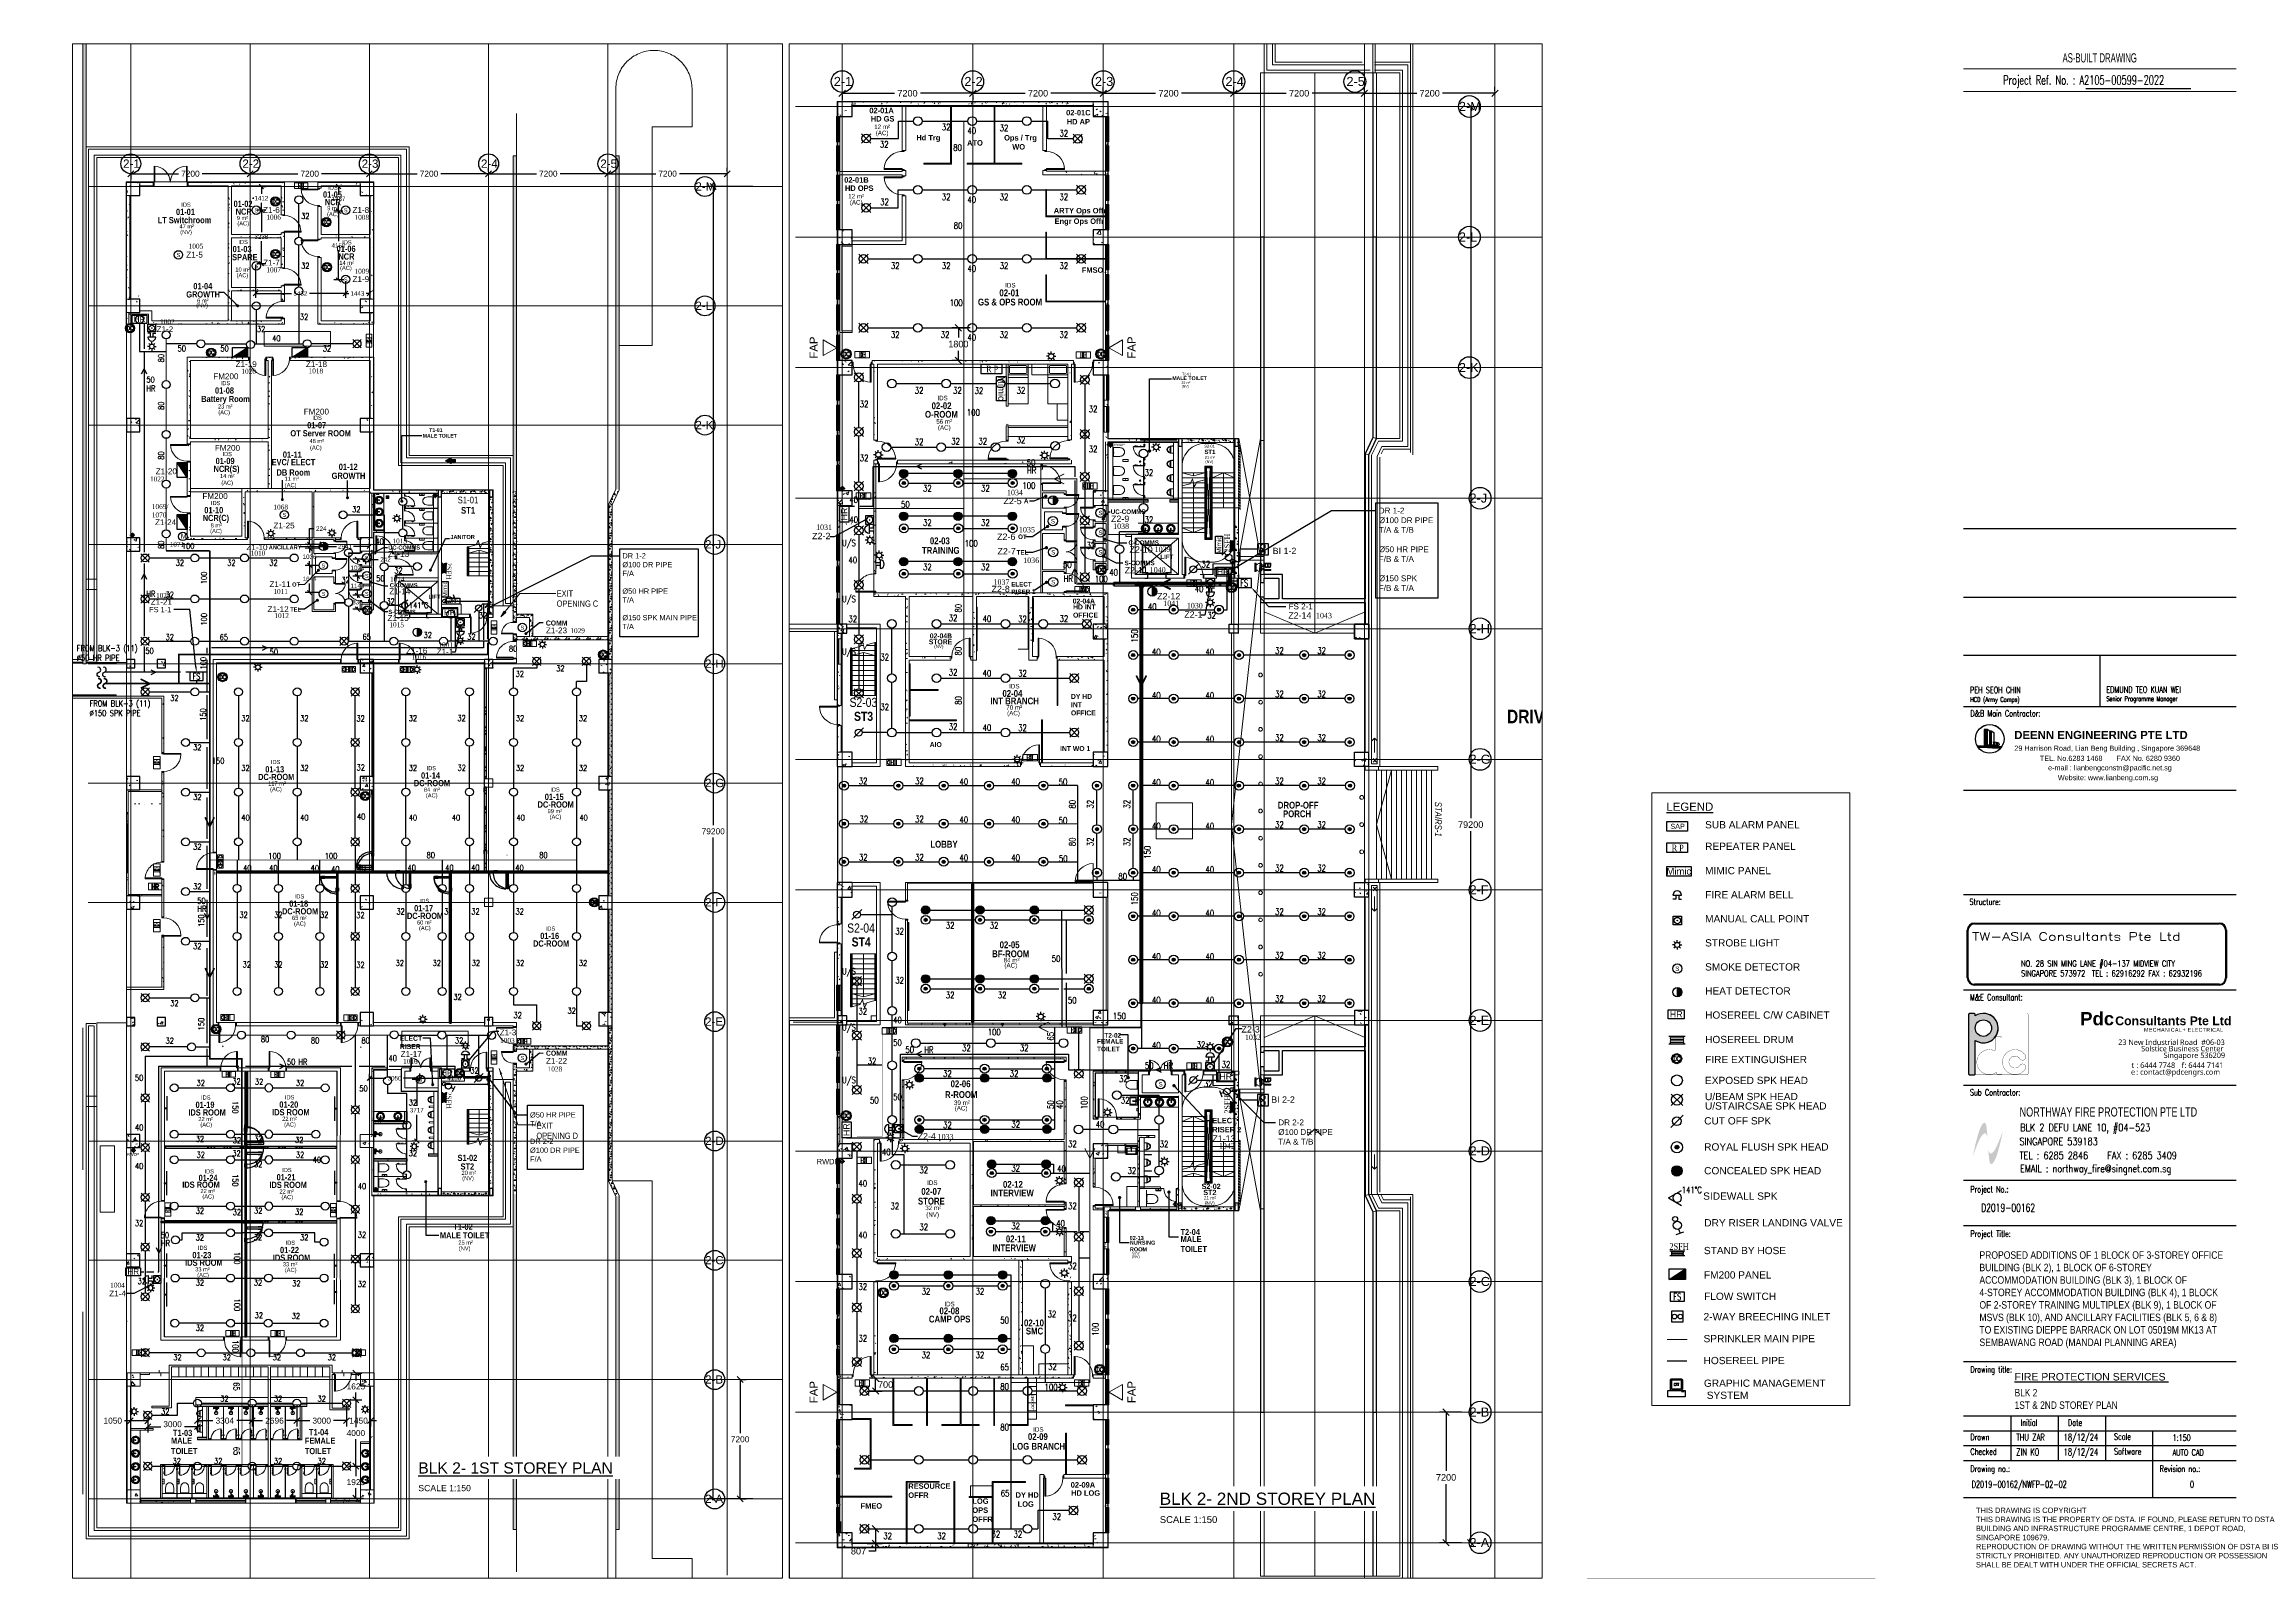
# Paper-space layout 'NWFP-02-02' of a CAD drawing. Header units: millimetres. Extents: x 21 to 827, y 15 to 579.
# The model-space entities are those that its viewports show. They can reach past a viewport. Long polylines and large blocks are cut down to what shows.
import ezdxf
from ezdxf import colors
from ezdxf.entities.mleader import LeaderData, LeaderLine
from ezdxf.enums import TextEntityAlignment as Align
from ezdxf.lldxf.tags import DXFTag
from ezdxf.math import Vec2, Vec3

# ---------------------------------------------------------------- set-up
doc = ezdxf.new("R2010")
doc.units = ezdxf.units.MM
for name, pattern in [('BLK_2 - 1ST__2ND_STOREY_PLAN-archi clean_11 SEPT 2024$0$1599_DB_A_BLK2_HQ_R21-2ND STOREY 20230517--$0$IDA - Hidden 2-1', [750, 500, -250]), ('BLK_2 - 1ST__2ND_STOREY_PLAN-archi clean_11 SEPT 2024$0$1599_DB_A_BLK2_HQ_R21-2ND STOREY 20230517--$0$IDA_Stair Clear', [675, 400, -137.5, 0, -137.5]), ('BLK_2 - 1ST__2ND_STOREY_PLAN-archi clean_11 SEPT 2024$0$IDA - Grid Line', [3500, 2000, -500, 500, -500]), ('BLK_2 - 1ST__2ND_STOREY_PLAN-archi clean_11 SEPT 2024$0$IDA - Hidden 065', [537.5, 375, -162.5]), ('BLK_2 - 1ST__2ND_STOREY_PLAN-archi clean_11 SEPT 2024$0$IDA - Hidden 2-1', [750, 500, -250]), ('BLK_2 - 1ST__2ND_STOREY_PLAN-archi clean_11 SEPT 2024$0$IDA_Stair Clear', [675, 400, -137.5, 0, -137.5]), ('BLK_2 - 1ST__2ND_STOREY_PLAN-archi clean_11 SEPT 2024$0$Overhead', [992.1875, 595.3125, -396.875]), ('Center', [29.999999, 12, -6, 6, -6]), ('CENTER2', [28.575, 19.05, -3.175, 3.175, -3.175]), ('HIDDEN2', [4.7625, 3.175, -1.5875]), ('PHANTOM2', [1.25, 0.625, -0.125, 0.125, -0.125, 0.125, -0.125])]:
    doc.linetypes.add(name, pattern=pattern)
doc.layers.get('Defpoints').update_dxf_attribs({"color": 8})
for name, color, linetype in [('_KTI_CONTROL', 9, 'Continuous'), ('A-_ANOTTBLK----_E-', 7, 'Continuous'), ('A-_ANOTTBLK_--_N', 7, 'Continuous'), ('A-_ANOTTBLK_E-', 8, 'Continuous'), ('A-PATT-CONC', 7, 'Continuous'), ('ADRESS', 42, 'Continuous'), ('ANNOTATION', 7, 'Continuous'), ('BLK_2 - 1ST__2ND_STOREY_PLAN-archi clean_11 SEPT 2024$0$A-PATT-CONC', 8, 'Continuous'), ('BLK_2 - 1ST__2ND_STOREY_PLAN-archi clean_11 SEPT 2024$0$AV_EQUIP', 8, 'Continuous'), ('BLK_2 - 1ST__2ND_STOREY_PLAN-archi clean_11 SEPT 2024$0$PDF2_Geometry', 8, 'Continuous'), ('BLK_2 - 1ST__2ND_STOREY_PLAN-archi clean_11 SEPT 2024$0$PDF2_Solid Fills', 8, 'Continuous'), ('BLK_2 - 1ST__2ND_STOREY_PLAN-archi clean_11 SEPT 2024$0$PDF3_Geometry', 8, 'Continuous'), ('BLK_2 - 1ST__2ND_STOREY_PLAN-archi clean_11 SEPT 2024$0$PDF3_Solid Fills', 8, 'Continuous'), ('BLK_2 - 1ST__2ND_STOREY_PLAN-archi clean_11 SEPT 2024$0$Retaining Walls', 8, 'Continuous'), ('BLK_2 - 1ST__2ND_STOREY_PLAN-archi clean_11 SEPT 2024$0$SCREEN', 8, 'Continuous'), ('BLK_2 - 1ST__2ND_STOREY_PLAN-archi clean_11 SEPT 2024$0$SCREEN ANNOTATION', 8, 'Continuous'), ('DIM', 8, 'Continuous'), ('G-____-____-TEXT', 7, 'Continuous'), ('M-_DRYRISER_E-', 6, 'Continuous'), ('M-_FIRE----_E-', 14, 'Continuous'), ('M-_FIREEQPT_E-', 14, 'Continuous'), ('M-_FIREHEAT_E-', 1, 'Continuous'), ('M-_FIREPIPE_E', 1, 'Continuous'), ('M-_FIRESMOKE_E-', 1, 'Continuous'), ('M-_FIRESPRK_T-', 7, 'Continuous'), ('M-_HOSEREEL_T-', 3, 'Continuous'), ('M-_SPRK----_E-', 1, 'PHANTOM2'), ('M-_SPRK-EXP_E-N', 1, 'Continuous'), ('M-_SPRKBEAM_E-', 12, 'HIDDEN2'), ('M-_SPRKPIEX_E-', 1, 'Continuous'), ('M-FIRE----_E-', 12, 'Continuous'), ('M-FIRE----_E- @ 1', 12, 'Continuous'), ('M-HOSEREEL_E-', 1, 'Continuous'), ('M_HR PIPE', 3, 'Continuous'), ('ROOMNAME', 7, 'Continuous'), ('SITE DIM', 5, 'Continuous'), ('TITLEBLOCK', 7, 'Continuous'), ('ZONENAME', 152, 'Continuous')]:
    doc.layers.add(name, color=color, linetype=linetype)
for name, color, linetype, lineweight in [('BLK_2 - 1ST__2ND_STOREY_PLAN-archi clean_11 SEPT 2024$0$0-1', 8, 'Continuous', 5), ('BLK_2 - 1ST__2ND_STOREY_PLAN-archi clean_11 SEPT 2024$0$1599_DB_A_BLK2_HQ_R21- LINKVIEW_BLK2_1ST STOREY Toilet JOH$0$A-_DETA----_ED', 8, 'Continuous', 9), ('BLK_2 - 1ST__2ND_STOREY_PLAN-archi clean_11 SEPT 2024$0$1599_DB_A_BLK2_HQ_R21- LINKVIEW_BLK2_1ST STOREY Toilet JOH$0$A-_DOOR----_E', 8, 'Continuous', 9), ('BLK_2 - 1ST__2ND_STOREY_PLAN-archi clean_11 SEPT 2024$0$1599_DB_A_BLK2_HQ_R21- LINKVIEW_BLK2_1ST STOREY Toilet JOH$0$A-_DOOR----_E-1', 8, 'Continuous', 9), ('BLK_2 - 1ST__2ND_STOREY_PLAN-archi clean_11 SEPT 2024$0$1599_DB_A_BLK2_HQ_R21- LINKVIEW_BLK2_1ST STOREY Toilet JOH$0$A-_FLORPATT_H-1', 8, 'Continuous', 9), ('BLK_2 - 1ST__2ND_STOREY_PLAN-archi clean_11 SEPT 2024$0$1599_DB_A_BLK2_HQ_R21- LINKVIEW_BLK2_1ST STOREY Toilet JOH$0$A-_FURT----_E', 8, 'Continuous', 9), ('BLK_2 - 1ST__2ND_STOREY_PLAN-archi clean_11 SEPT 2024$0$1599_DB_A_BLK2_HQ_R21- LINKVIEW_BLK2_1ST STOREY Toilet JOH$0$A-_GENM----_M', 8, 'Continuous', 9), ('BLK_2 - 1ST__2ND_STOREY_PLAN-archi clean_11 SEPT 2024$0$1599_DB_A_BLK2_HQ_R21- LINKVIEW_BLK2_1ST STOREY Toilet JOH$0$A-_HANR----_E3', 8, 'Continuous', 9), ('BLK_2 - 1ST__2ND_STOREY_PLAN-archi clean_11 SEPT 2024$0$1599_DB_A_BLK2_HQ_R21- LINKVIEW_BLK2_1ST STOREY Toilet JOH$0$A-_HANR----_E6', 8, 'Continuous', 9), ('BLK_2 - 1ST__2ND_STOREY_PLAN-archi clean_11 SEPT 2024$0$1599_DB_A_BLK2_HQ_R21- LINKVIEW_BLK2_1ST STOREY Toilet JOH$0$A-_WALL----_H-1', 8, 'Continuous', 9), ('BLK_2 - 1ST__2ND_STOREY_PLAN-archi clean_11 SEPT 2024$0$1599_DB_A_BLK2_HQ_R21- LINKVIEW_BLK2_1ST STOREY Toilet JOH$0$A-_WALL----_H-2', 8, 'Continuous', 9), ('BLK_2 - 1ST__2ND_STOREY_PLAN-archi clean_11 SEPT 2024$0$1599_DB_A_BLK2_HQ_R21- LINKVIEW_BLK2_1ST STOREY Toilet JOH$0$A_--------_E-', 8, 'Continuous', 9), ('BLK_2 - 1ST__2ND_STOREY_PLAN-archi clean_11 SEPT 2024$0$1599_DB_A_BLK2_HQ_R21- LINKVIEW_BLK2_1ST STOREY Toilet JOH$0$E-_LIGT----_E', 8, 'Continuous', 9), ('BLK_2 - 1ST__2ND_STOREY_PLAN-archi clean_11 SEPT 2024$0$1599_DB_A_BLK2_HQ_R21- LINKVIEW_BLK2_1ST STOREY Toilet JOH$0$M-_SANIFIXR_E', 8, 'Continuous', 9), ('BLK_2 - 1ST__2ND_STOREY_PLAN-archi clean_11 SEPT 2024$0$1599_DB_A_BLK2_HQ_R21- LINKVIEW_BLK2_1ST STOREY Toilet JOH$0$S-_COLN----_E', 8, 'Continuous', 9), ('BLK_2 - 1ST__2ND_STOREY_PLAN-archi clean_11 SEPT 2024$0$1599_DB_A_BLK2_HQ_R21- LINKVIEW_BLK2_1ST STOREY Toilet JOH$0$S-_COLN----_E-1', 8, 'Continuous', 25), ('BLK_2 - 1ST__2ND_STOREY_PLAN-archi clean_11 SEPT 2024$0$1599_DB_A_BLK2_HQ_R21-2ND STOREY 20230517--$0$A-_DETA----_E-1', 8, 'Continuous', 9), ('BLK_2 - 1ST__2ND_STOREY_PLAN-archi clean_11 SEPT 2024$0$1599_DB_A_BLK2_HQ_R21-2ND STOREY 20230517--$0$A-_DETA----_ED-1', 8, 'Continuous', 9), ('BLK_2 - 1ST__2ND_STOREY_PLAN-archi clean_11 SEPT 2024$0$1599_DB_A_BLK2_HQ_R21-2ND STOREY 20230517--$0$A-_DETA----_ED-3', 8, 'BLK_2 - 1ST__2ND_STOREY_PLAN-archi clean_11 SEPT 2024$0$1599_DB_A_BLK2_HQ_R21-2ND STOREY 20230517--$0$IDA_Stair Clear', 9), ('BLK_2 - 1ST__2ND_STOREY_PLAN-archi clean_11 SEPT 2024$0$1599_DB_A_BLK2_HQ_R21-2ND STOREY 20230517--$0$A-_DETA----_ED-4', 8, 'BLK_2 - 1ST__2ND_STOREY_PLAN-archi clean_11 SEPT 2024$0$1599_DB_A_BLK2_HQ_R21-2ND STOREY 20230517--$0$IDA - Hidden 2-1', 9), ('BLK_2 - 1ST__2ND_STOREY_PLAN-archi clean_11 SEPT 2024$0$1599_DB_A_BLK2_HQ_R21-2ND STOREY 20230517--$0$A-_DOOR----_E', 8, 'Continuous', 9), ('BLK_2 - 1ST__2ND_STOREY_PLAN-archi clean_11 SEPT 2024$0$1599_DB_A_BLK2_HQ_R21-2ND STOREY 20230517--$0$A-_DOOR----_E-1', 8, 'Continuous', 9), ('BLK_2 - 1ST__2ND_STOREY_PLAN-archi clean_11 SEPT 2024$0$1599_DB_A_BLK2_HQ_R21-2ND STOREY 20230517--$0$A-_FLORPATT_H-1', 8, 'Continuous', 9), ('BLK_2 - 1ST__2ND_STOREY_PLAN-archi clean_11 SEPT 2024$0$1599_DB_A_BLK2_HQ_R21-2ND STOREY 20230517--$0$A-_FURT----_E', 8, 'Continuous', 9), ('BLK_2 - 1ST__2ND_STOREY_PLAN-archi clean_11 SEPT 2024$0$1599_DB_A_BLK2_HQ_R21-2ND STOREY 20230517--$0$A-_GENM----_M', 8, 'Continuous', 9), ('BLK_2 - 1ST__2ND_STOREY_PLAN-archi clean_11 SEPT 2024$0$1599_DB_A_BLK2_HQ_R21-2ND STOREY 20230517--$0$A-_HANR----_E3', 8, 'Continuous', 9), ('BLK_2 - 1ST__2ND_STOREY_PLAN-archi clean_11 SEPT 2024$0$1599_DB_A_BLK2_HQ_R21-2ND STOREY 20230517--$0$A-_HANR----_E6', 8, 'Continuous', 9), ('BLK_2 - 1ST__2ND_STOREY_PLAN-archi clean_11 SEPT 2024$0$1599_DB_A_BLK2_HQ_R21-2ND STOREY 20230517--$0$A-_WALL----_H-1', 8, 'Continuous', 9), ('BLK_2 - 1ST__2ND_STOREY_PLAN-archi clean_11 SEPT 2024$0$1599_DB_A_BLK2_HQ_R21-2ND STOREY 20230517--$0$A-_WALL----_H-2', 8, 'Continuous', 9), ('BLK_2 - 1ST__2ND_STOREY_PLAN-archi clean_11 SEPT 2024$0$1599_DB_A_BLK2_HQ_R21-2ND STOREY 20230517--$0$A-_WIND----_E', 8, 'Continuous', 9), ('BLK_2 - 1ST__2ND_STOREY_PLAN-archi clean_11 SEPT 2024$0$1599_DB_A_BLK2_HQ_R21-2ND STOREY 20230517--$0$E-_LIGT----_E', 8, 'Continuous', 9), ('BLK_2 - 1ST__2ND_STOREY_PLAN-archi clean_11 SEPT 2024$0$1599_DB_A_BLK2_HQ_R21-2ND STOREY 20230517--$0$M-_SANIFIXR_E', 8, 'Continuous', 9), ('BLK_2 - 1ST__2ND_STOREY_PLAN-archi clean_11 SEPT 2024$0$1599_DB_A_BLK2_HQ_R21-2ND STOREY 20230517--$0$S-_COLN----_E', 8, 'Continuous', 9), ('BLK_2 - 1ST__2ND_STOREY_PLAN-archi clean_11 SEPT 2024$0$1599_DB_A_BLK2_HQ_R21-2ND STOREY 20230517--$0$S-_COLN----_E-1', 8, 'Continuous', 25), ('BLK_2 - 1ST__2ND_STOREY_PLAN-archi clean_11 SEPT 2024$0$1599_DB_A_BLK2_HQ_R21-3RD STOREY 230517$0$S-_COLN----_E', 8, 'Continuous', 9), ('BLK_2 - 1ST__2ND_STOREY_PLAN-archi clean_11 SEPT 2024$0$_CATCHMENT_DRAIN', 8, 'Continuous', 0), ('BLK_2 - 1ST__2ND_STOREY_PLAN-archi clean_11 SEPT 2024$0$_CATCHMENT_DRAIN_HD', 8, 'BLK_2 - 1ST__2ND_STOREY_PLAN-archi clean_11 SEPT 2024$0$IDA - Hidden 065', 0), ('BLK_2 - 1ST__2ND_STOREY_PLAN-archi clean_11 SEPT 2024$0$A-_ANOT----_A-1', 8, 'Continuous', 9), ('BLK_2 - 1ST__2ND_STOREY_PLAN-archi clean_11 SEPT 2024$0$A-_ANOT----_D', 8, 'Continuous', 9), ('BLK_2 - 1ST__2ND_STOREY_PLAN-archi clean_11 SEPT 2024$0$A-_ANOT----_D-1', 8, 'Continuous', 9), ('BLK_2 - 1ST__2ND_STOREY_PLAN-archi clean_11 SEPT 2024$0$A-_ANOTTEXT_T', 8, 'Continuous', 9), ('BLK_2 - 1ST__2ND_STOREY_PLAN-archi clean_11 SEPT 2024$0$A-_ANOTTEXT_T-1', 8, 'Continuous', 9), ('BLK_2 - 1ST__2ND_STOREY_PLAN-archi clean_11 SEPT 2024$0$A-_CLADPANL_E', 8, 'Continuous', 9), ('BLK_2 - 1ST__2ND_STOREY_PLAN-archi clean_11 SEPT 2024$0$A-_DETA----_E-1', 8, 'Continuous', 9), ('BLK_2 - 1ST__2ND_STOREY_PLAN-archi clean_11 SEPT 2024$0$A-_DETA----_E-12', 8, 'Continuous', 9), ('BLK_2 - 1ST__2ND_STOREY_PLAN-archi clean_11 SEPT 2024$0$A-_DETA----_E-2', 8, 'BLK_2 - 1ST__2ND_STOREY_PLAN-archi clean_11 SEPT 2024$0$IDA - Hidden 065', 9), ('BLK_2 - 1ST__2ND_STOREY_PLAN-archi clean_11 SEPT 2024$0$A-_DETA----_E-4', 8, 'BLK_2 - 1ST__2ND_STOREY_PLAN-archi clean_11 SEPT 2024$0$IDA - Hidden 2-1', 9), ('BLK_2 - 1ST__2ND_STOREY_PLAN-archi clean_11 SEPT 2024$0$A-_DETA----_ED-2', 8, 'Continuous', 9), ('BLK_2 - 1ST__2ND_STOREY_PLAN-archi clean_11 SEPT 2024$0$A-_DETA----_ED-3', 8, 'BLK_2 - 1ST__2ND_STOREY_PLAN-archi clean_11 SEPT 2024$0$IDA - Hidden 065', 9), ('BLK_2 - 1ST__2ND_STOREY_PLAN-archi clean_11 SEPT 2024$0$A-_DETA----_ED-5', 8, 'BLK_2 - 1ST__2ND_STOREY_PLAN-archi clean_11 SEPT 2024$0$IDA - Hidden 2-1', 9), ('BLK_2 - 1ST__2ND_STOREY_PLAN-archi clean_11 SEPT 2024$0$A-_DETA----_ED-6', 8, 'BLK_2 - 1ST__2ND_STOREY_PLAN-archi clean_11 SEPT 2024$0$IDA_Stair Clear', 9), ('BLK_2 - 1ST__2ND_STOREY_PLAN-archi clean_11 SEPT 2024$0$A-_DETA----_ED-8', 8, 'Continuous', 9), ('BLK_2 - 1ST__2ND_STOREY_PLAN-archi clean_11 SEPT 2024$0$A-_DOOR----_E', 8, 'Continuous', 9), ('BLK_2 - 1ST__2ND_STOREY_PLAN-archi clean_11 SEPT 2024$0$A-_DOOR----_E-1', 8, 'Continuous', 9), ('BLK_2 - 1ST__2ND_STOREY_PLAN-archi clean_11 SEPT 2024$0$A-_DOOR----_E-2', 8, 'BLK_2 - 1ST__2ND_STOREY_PLAN-archi clean_11 SEPT 2024$0$Overhead', 9), ('BLK_2 - 1ST__2ND_STOREY_PLAN-archi clean_11 SEPT 2024$0$A-_FLOR----_E', 8, 'Continuous', 9), ('BLK_2 - 1ST__2ND_STOREY_PLAN-archi clean_11 SEPT 2024$0$A-_FLOR----_E-1', 8, 'Continuous', 9), ('BLK_2 - 1ST__2ND_STOREY_PLAN-archi clean_11 SEPT 2024$0$A-_FURT----_E', 8, 'Continuous', 9), ('BLK_2 - 1ST__2ND_STOREY_PLAN-archi clean_11 SEPT 2024$0$A-_FURT----_E-1', 8, 'Continuous', 9), ('BLK_2 - 1ST__2ND_STOREY_PLAN-archi clean_11 SEPT 2024$0$A-_FURT----_E-2', 8, 'BLK_2 - 1ST__2ND_STOREY_PLAN-archi clean_11 SEPT 2024$0$Overhead', 9), ('BLK_2 - 1ST__2ND_STOREY_PLAN-archi clean_11 SEPT 2024$0$A-_GENM----_M', 8, 'Continuous', 9), ('BLK_2 - 1ST__2ND_STOREY_PLAN-archi clean_11 SEPT 2024$0$A-_HANR----_E1', 8, 'Continuous', 9), ('BLK_2 - 1ST__2ND_STOREY_PLAN-archi clean_11 SEPT 2024$0$A-_HANR----_E1-1', 8, 'Continuous', 9), ('BLK_2 - 1ST__2ND_STOREY_PLAN-archi clean_11 SEPT 2024$0$A-_HANR----_E3', 8, 'Continuous', 9), ('BLK_2 - 1ST__2ND_STOREY_PLAN-archi clean_11 SEPT 2024$0$A-_HANR----_E3-1', 8, 'BLK_2 - 1ST__2ND_STOREY_PLAN-archi clean_11 SEPT 2024$0$Overhead', 9), ('BLK_2 - 1ST__2ND_STOREY_PLAN-archi clean_11 SEPT 2024$0$A-_HANR----_E6', 8, 'Continuous', 9), ('BLK_2 - 1ST__2ND_STOREY_PLAN-archi clean_11 SEPT 2024$0$A-_HANR----_E6-1', 8, 'Continuous', 9), ('BLK_2 - 1ST__2ND_STOREY_PLAN-archi clean_11 SEPT 2024$0$A-_HANR----_E6-2', 8, 'BLK_2 - 1ST__2ND_STOREY_PLAN-archi clean_11 SEPT 2024$0$Overhead', 9), ('BLK_2 - 1ST__2ND_STOREY_PLAN-archi clean_11 SEPT 2024$0$A-_MASS----_E-1', 8, 'Continuous', 18), ('BLK_2 - 1ST__2ND_STOREY_PLAN-archi clean_11 SEPT 2024$0$A-_ROOMNAME_A', 7, 'Continuous', 9), ('BLK_2 - 1ST__2ND_STOREY_PLAN-archi clean_11 SEPT 2024$0$A-_WALL----_E', 8, 'Continuous', 9), ('BLK_2 - 1ST__2ND_STOREY_PLAN-archi clean_11 SEPT 2024$0$A-_WALL----_E-1', 8, 'Continuous', 18), ('BLK_2 - 1ST__2ND_STOREY_PLAN-archi clean_11 SEPT 2024$0$A-_WALL----_H-1', 8, 'Continuous', 9), ('BLK_2 - 1ST__2ND_STOREY_PLAN-archi clean_11 SEPT 2024$0$A-_WALL----_H-2', 8, 'Continuous', 9), ('BLK_2 - 1ST__2ND_STOREY_PLAN-archi clean_11 SEPT 2024$0$A-_WALLPRTN_E', 8, 'Continuous', 9), ('BLK_2 - 1ST__2ND_STOREY_PLAN-archi clean_11 SEPT 2024$0$A-_WALLPRTN_E-1', 8, 'Continuous', 18), ('BLK_2 - 1ST__2ND_STOREY_PLAN-archi clean_11 SEPT 2024$0$A-_WIND----_E', 8, 'Continuous', 9), ('BLK_2 - 1ST__2ND_STOREY_PLAN-archi clean_11 SEPT 2024$0$A-DETL-____-OTLN-6', 8, 'BLK_2 - 1ST__2ND_STOREY_PLAN-archi clean_11 SEPT 2024$0$IDA - Hidden 2-1', 9), ('BLK_2 - 1ST__2ND_STOREY_PLAN-archi clean_11 SEPT 2024$0$C-_SITE----_E', 8, 'Continuous', 9), ('BLK_2 - 1ST__2ND_STOREY_PLAN-archi clean_11 SEPT 2024$0$E-_LIGT----_E', 8, 'Continuous', 9), ('BLK_2 - 1ST__2ND_STOREY_PLAN-archi clean_11 SEPT 2024$0$FURNITURE', 8, 'Continuous', 9), ('BLK_2 - 1ST__2ND_STOREY_PLAN-archi clean_11 SEPT 2024$0$M-_EQPT----_E', 8, 'Continuous', 9), ('BLK_2 - 1ST__2ND_STOREY_PLAN-archi clean_11 SEPT 2024$0$M-_EQPT----_E-2', 8, 'BLK_2 - 1ST__2ND_STOREY_PLAN-archi clean_11 SEPT 2024$0$Overhead', 9), ('BLK_2 - 1ST__2ND_STOREY_PLAN-archi clean_11 SEPT 2024$0$M-_SANIFIXR_E', 8, 'Continuous', 9), ('BLK_2 - 1ST__2ND_STOREY_PLAN-archi clean_11 SEPT 2024$0$M-_WATR----_E', 8, 'Continuous', 9), ('BLK_2 - 1ST__2ND_STOREY_PLAN-archi clean_11 SEPT 2024$0$M-_WATR----_E-1', 8, 'Continuous', 9), ('BLK_2 - 1ST__2ND_STOREY_PLAN-archi clean_11 SEPT 2024$0$S-_ANOTGRID_E-1', 8, 'BLK_2 - 1ST__2ND_STOREY_PLAN-archi clean_11 SEPT 2024$0$IDA - Grid Line', 9), ('BLK_2 - 1ST__2ND_STOREY_PLAN-archi clean_11 SEPT 2024$0$S-_COLN----_E', 8, 'Continuous', 9), ('BLK_2 - 1ST__2ND_STOREY_PLAN-archi clean_11 SEPT 2024$0$S-_COLN----_E-1', 8, 'Continuous', 25), ('BLK_2 - 1ST__2ND_STOREY_PLAN-archi clean_11 SEPT 2024$0$S-_COLN----_E-2', 8, 'Continuous', 9), ('BLK_2 - 1ST__2ND_STOREY_PLAN-archi clean_11 SEPT 2024$0$S-_COLN----_E-3', 8, 'Continuous', 9), ('BLK_2 - 1ST__2ND_STOREY_PLAN-archi clean_11 SEPT 2024$0$S-_CONCELEV_N1', 8, 'Continuous', 9), ('BLK_2 - 1ST__2ND_STOREY_PLAN-archi clean_11 SEPT 2024$0$S-_STRC----_A', 8, 'Continuous', 9), ('BLK_2 - 1ST__2ND_STOREY_PLAN-archi clean_11 SEPT 2024$0$S-_STRC----_A-1', 8, 'Continuous', 9), ('BLK_2 - 1ST__2ND_STOREY_PLAN-archi clean_11 SEPT 2024$0$S-_STRC----_E', 8, 'Continuous', 9), ('M-_FIREALAM_E-', 14, 'FIRE_ALARM', 30), ('TITLE BLOCK$0$TB', 7, 'Continuous', 13)]:
    doc.layers.add(name, color=color, linetype=linetype, lineweight=lineweight)
doc.layers.add('M-_FIREHREL_E-', color=7, linetype='Continuous', true_color=0xa52900)
doc.styles.add('Arial', font='arial.ttf', dxfattribs={"width": 0.8, "height": 300})
doc.styles.add('Arial Narrow', font='ARIALN.TTF', dxfattribs={"height": 250})
doc.styles.add('BLK 2 - 1ST STOREY PLAN$0$Arial', font='arial.ttf', dxfattribs={"height": 300})
doc.styles.add('BLK_2 - 1ST__2ND_STOREY_PLAN-archi clean_11 SEPT 2024$0$1599_DB_A_BLK2_HQ_R21-3RD STOREY 230517$0$Arial', font='arial.ttf')
doc.styles.add('BLK_2 - 1ST__2ND_STOREY_PLAN-archi clean_11 SEPT 2024$0$Arial Narrow_1', font='ARIALN.TTF', dxfattribs={"height": 625})
doc.styles.add('BLK_2 - 1ST__2ND_STOREY_PLAN-archi clean_11 SEPT 2024$0$Arial Narrow_4', font='ARIALN.TTF', dxfattribs={"height": 375})
doc.styles.add('BLK_2 - 1ST__2ND_STOREY_PLAN-archi clean_11 SEPT 2024$0$Arial Narrow_B_4', font='ARIALNB.TTF', dxfattribs={"height": 750})
doc.styles.add('BLK_2 - 1ST__2ND_STOREY_PLAN-archi clean_11 SEPT 2024$0$Arial Narrow_B_I', font='ARIALNBI.TTF', dxfattribs={"height": 375})
doc.styles.add('BLK_2 - 1ST__2ND_STOREY_PLAN-archi clean_11 SEPT 2024$0$Arial_2', font='arial.ttf', dxfattribs={"height": 450})
doc.styles.add('BLK_2 - 1ST__2ND_STOREY_PLAN_12  JUNE 2024$0$Arial Narrow_2', font='ARIALN.TTF', dxfattribs={"height": 500})
doc.styles.add('BLK_2 - 1ST__2ND_STOREY_PLAN_12  JUNE 2024$0$Arial Narrow_4', font='ARIALN.TTF', dxfattribs={"height": 375})
doc.styles.add('BLK_2 - 1ST__2ND_STOREY_PLAN_12  JUNE 2024$0$Arial Narrow_B_2', font='ARIALNB.TTF', dxfattribs={"height": 500})
doc.styles.add('BLK_2 - 1ST__2ND_STOREY_PLAN_12  JUNE 2024$0$Arial Narrow_B_3', font='ARIALNB.TTF', dxfattribs={"height": 300})
doc.styles.add('MtXpl_Trebuchet_MS', font='trebucbd.ttf')
doc.styles.add('PDC', font='arialbd.ttf', dxfattribs={"width": 0.9, "height": 300})
doc.styles.add('PDC-Add', font='trebuc.ttf')
doc.styles.add('ROMANC', font='ARIALUNI.TTF')
doc.styles.add('RomanD', font='romand__.ttf', dxfattribs={"width": 1.3, "height": 3})
doc.styles.add('ROMANS-1', font='romans.shx', dxfattribs={"width": 0.7})
doc.styles.add('RomanS_6', font='romans__.ttf', dxfattribs={"width": 0.65, "height": 2.25})
doc.styles.add('Simplex', font='SIMPLEX.shx', dxfattribs={"width": 0.8, "height": 2.5})
doc.styles.get("Standard").update_dxf_attribs({"font": 'arial.ttf'})
doc.styles.add('TIME', font='times.ttf', dxfattribs={"width": 0.8})
doc.styles.add('TW_Romans', font='romans.shx', dxfattribs={"width": 0.8})
doc.styles.add('X_1368_ TITLE BLK A1$0$X_1368_ TITLE BLK A1$0$Standard', font='txt_____.ttf')
tags = doc.linetypes.add('FIRE_ALARM', pattern='A,0.5,-0.2,["FA",Standard,S=0.1,R=0,X=-0.1,Y=-0.05],-0.25', length=0.95).pattern_tags.tags
tags[6] = DXFTag(74, 10)
doc.dimstyles.new('DIM 150', dxfattribs={"dimscale": 1500, "dimtxt": 0.18, "dimasz": 0.18, "dimexe": 0.18, "dimexo": 0.0625, "dimgap": 0.09, "dimtad": 0, "dimtih": 1, "dimtoh": 1, "dimdec": 0, "dimzin": 0, "dimdsep": 46, "dimtxsty": 'Standard', "dimblk": 'OBLIQUE', "dimcen": 0.09, "dimadec": 0, "dimazin": 0, "dimtfac": 1, "dimtdec": 0, "dimtofl": 0, "dimtmove": 0, "dimatfit": 3, "dimfxl": 1, "dimtolj": 1, "dimtzin": 0, "dimarcsym": 0})
doc.dimstyles.new('DIM 200', dxfattribs={"dimscale": 2000, "dimtxt": 0.18, "dimasz": 0.18, "dimexe": 0.18, "dimexo": 0.0625, "dimgap": 0.09, "dimtad": 0, "dimtih": 1, "dimtoh": 1, "dimdec": 0, "dimzin": 0, "dimdsep": 46, "dimtxsty": 'Standard', "dimblk": 'OBLIQUE', "dimcen": 0.09, "dimadec": 0, "dimazin": 0, "dimtfac": 1, "dimtdec": 0, "dimtofl": 0, "dimtmove": 0, "dimatfit": 3, "dimfxl": 1, "dimtolj": 1, "dimtzin": 0, "dimarcsym": 0})
doc.dimstyles.new('ROOM', dxfattribs={"dimscale": 1000, "dimtxt": 0.18, "dimasz": 0.18, "dimexe": 0.18, "dimexo": 0.0625, "dimgap": 0.09, "dimtad": 0, "dimtih": 1, "dimtoh": 1, "dimdec": 0, "dimzin": 0, "dimdsep": 46, "dimtxsty": 'Standard', "dimblk": 'OBLIQUE', "dimcen": 0.09, "dimadec": 0, "dimazin": 0, "dimtfac": 1, "dimtdec": 0, "dimtofl": 0, "dimtmove": 0, "dimatfit": 3, "dimldrblk": 'DOT', "dimfxl": 1, "dimtolj": 1, "dimtzin": 0, "dimarcsym": 0})
pattern_1 = [(50, (0, 0), (1821.84, -159.391), [190.5, -2095.5]), (355, (0, 0), (-352.428, 1910.567), [152.4, -1676.4]), (100.451, (151.8, -13.3), (1469.426, 1751.166), [161.9, -1780.901]), (46.184, (0, 508), (2710.79, -420.428), [285.75, -3143.25]), (96.636, (226, 473), (2374.026, 2474.276), [242.85, -2671.35]), (351.184, (0, 508), (2374.05, 2474.253), [228.6, -2514.6]), (21, (254, 381), (1516.144, -1022.652), [190.5, -2095.5]), (326, (254, 381), (618.02, 1841.88), [152.4, -1676.4]), (71.451, (380.3, 295.8), (2134.171, 819.212), [161.9, -1780.901]), (37.5, (0, 0), (30.886, 845.5504), [83.82, -1572.26, 83.82, -1617.98, -1682.75]), (37.5, (0, 0), (30.886, 845.5504), [-3357.88, 83.82, -1598.93]), (7.5, (0, 0), (668.1966, 1001.8057), [83.82, -886.46, 83.82, -1534.16, -641.35]), (7.5, (0, 0), (668.1966, 1001.8057), [-2588.26, 83.82, -557.53]), (327.5, (-566.4, 0), (1355.9093, -57.2896), [83.82, -551.18, 83.82, -1897.38, -2628.9]), (327.5, (-566.4, 0), (1355.9093, -57.2896), [-2616.2, 83.82, -2545.08]), (317.5, (-820.4, 0), (1481.293, 254.266), [83.82, -741.68, 83.82, -1231.9, -1866.9]), (317.5, (-820.4, 0), (1481.293, 254.266), [-2141.22, 83.82, -1783.08])]
pattern_2 = [(0, (0, 0), (1016, 254), [83.82, -678.18, 83.82, -678.18, -4064]), (0, (0, 0), (1016, 254), [-1524, 83.82, -1440.18, 83.82, -678.18, -1778]), (0, (0, 0), (1016, 254), [-3810, 83.82, -424.18, 83.82, -1186.18]), (120, (381, 127), (-727.97045, 752.8818), [83.82, -678.18, 83.82, -678.18, -4064]), (120, (381, 127), (-727.97045, 752.8818), [-1524, 83.82, -1440.18, 83.82, -678.18, -1778]), (120, (381, 127), (-727.97045, 752.8818), [-3810, 83.82, -424.18, 83.82, -1186.18]), (240, (508, 635), (-288.02955, -1006.8818), [83.82, -678.18, 83.82, -678.18, -4064]), (240, (508, 635), (-288.02955, -1006.8818), [-1524, 83.82, -1440.18, 83.82, -678.18, -1778]), (240, (508, 635), (-288.02955, -1006.8818), [-3810, 83.82, -424.18, 83.82, -1186.18])]
pattern_3 = [(0, (1825, 0), (1016, 254), [83.82, -678.18, 83.82, -678.18, -4064]), (0, (1825, 0), (1016, 254), [-1524, 83.82, -1440.18, 83.82, -678.18, -1778]), (0, (1825, 0), (1016, 254), [-3810, 83.82, -424.18, 83.82, -1186.18]), (120, (2206, 127), (-727.97045, 752.8818), [83.82, -678.18, 83.82, -678.18, -4064]), (120, (2206, 127), (-727.97045, 752.8818), [-1524, 83.82, -1440.18, 83.82, -678.18, -1778]), (120, (2206, 127), (-727.97045, 752.8818), [-3810, 83.82, -424.18, 83.82, -1186.18]), (240, (2333, 635), (-288.02955, -1006.8818), [83.82, -678.18, 83.82, -678.18, -4064]), (240, (2333, 635), (-288.02955, -1006.8818), [-1524, 83.82, -1440.18, 83.82, -678.18, -1778]), (240, (2333, 635), (-288.02955, -1006.8818), [-3810, 83.82, -424.18, 83.82, -1186.18])]
pattern_4 = [(0, (0, 0), (635, 635), [79.375, -555.625]), (90, (0, 0), (-635, 635), [79.375, -555.625]), (135, (79.38, 0), (-635.0003, 0), [112.253, -785.772]), (0, (79.4, 357.2), (635, 635), [79.375, -555.625]), (45, (119.06, 317.5), (0, 635.0003), [56.127, -841.899]), (135, (119.06, 317.5), (-635.0003, 0), [56.127, -841.899]), (0, (317.5, 515.94), (635, 635), [112.253, -522.747]), (45, (317.5, 515.94), (0, 635.0003), [79.375, -818.651]), (135, (429.75, 515.94), (-635.0003, 0), [79.375, -818.651]), (90, (436.56, 158.75), (-635, 635), [79.375, -555.625]), (45, (436.56, 158.75), (0, 635.0003), [56.127, -841.899]), (135, (476.25, 198.44), (-635.0003, 0), [56.127, -841.899]), (0, (79.4, 158.75), (635, 635), [39.687, -531.812]), (0, (555.6, 317.5), (635, 635), [39.687, -531.812]), (90, (357.2, 396.9), (-635, 635), [39.687, -531.812]), (135, (436.56, 39.7), (-635.0003, 0), [56.127, -841.899]), (135, (158.75, 476.25), (-635.0003, 0), [56.127, -841.899]), (45, (297.66, 208.36), (0, 635.0003), [56.127, -841.899]), (90, (218.3, 79.4), (-635, 635), [9.922, -625.078]), (90, (248.05, 347.27), (-635, 635), [9.922, -625.078]), (90, (545.7, 456.4), (-635, 635), [9.922, -625.078]), (90, (555.6, 119.06), (-635, 635), [9.922, -625.078])]
pattern_5 = [(50, (138886.4, 89152.4), (1821.84, -159.391), [190.5, -2095.5]), (355, (138886.4, 89152.4), (-352.428, 1910.567), [152.4, -1676.4]), (100.451, (139038.2, 89139.1), (1469.426, 1751.166), [161.9, -1780.9]), (46.184, (138886.4, 89660.4), (2710.79, -420.428), [285.75, -3143.25]), (96.636, (139112.3, 89625.3), (2374.026, 2474.276), [242.85, -2671.35]), (351.184, (138886.4, 89660.4), (2374.05, 2474.253), [228.6, -2514.6]), (21, (139140.4, 89533.4), (1516.144, -1022.652), [190.5, -2095.5]), (326, (139140.4, 89533.4), (618.02, 1841.88), [152.4, -1676.4]), (71.451, (139266.7, 89448.2), (2134.171, 819.212), [161.9, -1780.9]), (37.5, (138886.4, 89152.4), (30.886, 845.5504), [83.82, -1572.26, 83.82, -1617.98, -1682.75]), (37.5, (138886.4, 89152.4), (30.886, 845.5504), [-3357.88, 83.82, -1598.93]), (7.5, (138886.4, 89152.4), (668.1966, 1001.8057), [83.82, -886.46, 83.82, -1534.16, -641.35]), (7.5, (138886.4, 89152.4), (668.1966, 1001.8057), [-2588.26, 83.82, -557.53]), (327.5, (138319.95, 89152.4), (1355.9093, -57.2896), [83.82, -551.18, 83.82, -1897.38, -2628.9]), (327.5, (138319.95, 89152.4), (1355.9093, -57.2896), [-2616.2, 83.82, -2545.08]), (317.5, (138066, 89152.4), (1481.293, 254.266), [83.82, -741.68, 83.82, -1231.9, -1866.9]), (317.5, (138066, 89152.4), (1481.293, 254.266), [-2141.22, 83.82, -1783.08])]
pattern_6 = [(50, (138886.4, 67552.4), (1821.84, -159.39), [190.5, -2095.5]), (355, (138886.4, 67552.4), (-352.428, 1910.567), [152.4, -1676.4]), (100.451, (139038.2, 67539.1), (1469.426, 1751.166), [161.9, -1780.9]), (46.184, (138886.4, 68060.4), (2710.79, -420.428), [285.75, -3143.25]), (96.636, (139112.3, 68025.3), (2374.026, 2474.276), [242.85, -2671.35]), (351.184, (138886.4, 68060.4), (2374.05, 2474.25), [228.6, -2514.6]), (21, (139140.4, 67933.4), (1516.144, -1022.652), [190.5, -2095.5]), (326, (139140.4, 67933.4), (618.02, 1841.88), [152.4, -1676.4]), (71.451, (139266.7, 67848.2), (2134.171, 819.212), [161.9, -1780.9]), (37.5, (138886.4, 67552.4), (30.886, 845.5504), [83.82, -1572.26, 83.82, -1617.98, -1682.75]), (37.5, (138886.4, 67552.4), (30.886, 845.5504), [-3357.88, 83.82, -1598.93]), (7.5, (138886.4, 67552.4), (668.1966, 1001.806), [83.82, -886.46, 83.82, -1534.16, -641.35]), (7.5, (138886.4, 67552.4), (668.1966, 1001.806), [-2588.26, 83.82, -557.53]), (327.5, (138319.95, 67552.4), (1355.9093, -57.2896), [83.82, -551.18, 83.82, -1897.38, -2628.9]), (327.5, (138319.95, 67552.4), (1355.9093, -57.2896), [-2616.2, 83.82, -2545.08]), (317.5, (138066, 67552.4), (1481.293, 254.266), [83.82, -741.68, 83.82, -1231.9, -1866.9]), (317.5, (138066, 67552.4), (1481.293, 254.266), [-2141.22, 83.82, -1783.08])]
pattern_7 = [(50, (117136.4, 57277.4), (1821.84, -159.39), [190.5, -2095.5]), (355, (117136.4, 57277.4), (-352.428, 1910.567), [152.4, -1676.4]), (100.451, (117288.2, 57264.1), (1469.426, 1751.166), [161.9, -1780.9]), (46.184, (117136.4, 57785.4), (2710.79, -420.428), [285.75, -3143.25]), (96.636, (117362.3, 57750.3), (2374.026, 2474.276), [242.85, -2671.35]), (351.184, (117136.4, 57785.4), (2374.05, 2474.25), [228.6, -2514.6]), (21, (117390.4, 57658.4), (1516.144, -1022.652), [190.5, -2095.5]), (326, (117390.4, 57658.4), (618.02, 1841.88), [152.4, -1676.4]), (71.451, (117516.7, 57573.2), (2134.171, 819.212), [161.9, -1780.9]), (37.5, (117136.4, 57277.4), (30.886, 845.5504), [83.82, -1572.26, 83.82, -1617.98, -1682.75]), (37.5, (117136.4, 57277.4), (30.886, 845.5504), [-3357.88, 83.82, -1598.93]), (7.5, (117136.4, 57277.4), (668.1966, 1001.806), [83.82, -886.46, 83.82, -1534.16, -641.35]), (7.5, (117136.4, 57277.4), (668.1966, 1001.806), [-2588.26, 83.82, -557.53]), (327.5, (116569.95, 57277.4), (1355.9093, -57.2896), [83.82, -551.18, 83.82, -1897.38, -2628.9]), (327.5, (116569.95, 57277.4), (1355.9093, -57.2896), [-2616.2, 83.82, -2545.08]), (317.5, (116316, 57277.4), (1481.293, 254.266), [83.82, -741.68, 83.82, -1231.9, -1866.9]), (317.5, (116316, 57277.4), (1481.293, 254.266), [-2141.22, 83.82, -1783.08])]
pattern_8 = [(50, (0, 0), (1821.841, -159.39), [190.5, -2095.5]), (355, (0, 0), (-352.428, 1910.567), [152.4, -1676.4]), (100.451, (151.8, -13.3), (1469.426, 1751.166), [161.9, -1780.901]), (46.184, (0, 508), (2710.79, -420.428), [285.75, -3143.25]), (96.636, (226, 473), (2374.026, 2474.276), [242.85, -2671.35]), (351.184, (0, 508), (2374.05, 2474.253), [228.6, -2514.6]), (21, (254, 381), (1516.143, -1022.652), [190.5, -2095.5]), (326, (254, 381), (618.02, 1841.88), [152.4, -1676.4]), (71.451, (380.3, 295.8), (2134.171, 819.212), [161.9, -1780.901]), (37.5, (0, 0), (30.886, 845.5504), [83.82, -1572.26, 83.82, -1617.98, -1682.75]), (37.5, (0, 0), (30.886, 845.5504), [-3357.88, 83.82, -1598.93]), (7.5, (0, 0), (668.1966, 1001.8057), [83.82, -886.46, 83.82, -1534.16, -641.35]), (7.5, (0, 0), (668.1966, 1001.8057), [-2588.26, 83.82, -557.53]), (327.5, (-566.4, 0), (1355.9093, -57.2896), [83.82, -551.18, 83.82, -1897.38, -2628.9]), (327.5, (-566.4, 0), (1355.9093, -57.2896), [-2616.2, 83.82, -2545.08]), (317.5, (-820.4, 0), (1481.293, 254.266), [83.82, -741.68, 83.82, -1231.9, -1866.9]), (317.5, (-820.4, 0), (1481.293, 254.266), [-2141.22, 83.82, -1783.08])]
pattern_9 = [(50, (0, 0), (1821.84, -159.39), [190.5, -2095.5]), (355, (0, 0), (-352.428, 1910.567), [152.4, -1676.4]), (100.451, (151.8, -13.3), (1469.426, 1751.166), [161.9, -1780.9]), (46.184, (0, 508), (2710.79, -420.428), [285.75, -3143.25]), (96.636, (226, 473), (2374.026, 2474.276), [242.85, -2671.35]), (351.184, (0, 508), (2374.05, 2474.25), [228.6, -2514.6]), (21, (254, 381), (1516.144, -1022.652), [190.5, -2095.5]), (326, (254, 381), (618.02, 1841.88), [152.4, -1676.4]), (71.451, (380.3, 295.8), (2134.171, 819.212), [161.9, -1780.9]), (37.5, (0, 0), (30.886, 845.5504), [83.82, -1572.26, 83.82, -1617.98, -1682.75]), (37.5, (0, 0), (30.886, 845.5504), [-3357.88, 83.82, -1598.93]), (7.5, (0, 0), (668.1966, 1001.806), [83.82, -886.46, 83.82, -1534.16, -641.35]), (7.5, (0, 0), (668.1966, 1001.806), [-2588.26, 83.82, -557.53]), (327.5, (-566.4, 0), (1355.9093, -57.2896), [83.82, -551.18, 83.82, -1897.38, -2628.9]), (327.5, (-566.4, 0), (1355.9093, -57.2896), [-2616.2, 83.82, -2545.08]), (317.5, (-820.4, 0), (1481.293, 254.266), [83.82, -741.68, 83.82, -1231.9, -1866.9]), (317.5, (-820.4, 0), (1481.293, 254.266), [-2141.22, 83.82, -1783.08])]
pattern_10 = [(0, (0, 0), (1016, 254), [83.82, -678.18, 83.82, -678.18, -4064]), (0, (0, 0), (1016, 254), [-1524, 83.82, -1440.18, 83.82, -678.18, -1778]), (0, (0, 0), (1016, 254), [-3810, 83.82, -424.18, 83.82, -1186.18]), (120, (381, 127), (-727.97045, 752.8818), [83.82, -678.18, 83.82, -678.18, -4064]), (120, (381, 127), (-727.97045, 752.8818), [-1524, 83.82, -1440.18, 83.82, -678.18, -1778]), (120, (381, 127), (-727.97045, 752.8818), [-3810, 83.82, -424.18, 83.82, -1186.18]), (240, (508, 635), (-288.02955, -1006.8818), [83.82, -678.18, 83.82, -678.18, -4064]), (240, (508, 635), (-288.02955, -1006.8818), [-1524, 83.82, -1440.18, 83.82, -678.18, -1778]), (240, (508, 635), (-288.02955, -1006.8818), [-3810, 83.82, -424.18, 83.82, -1186.18])]
pattern_11 = [(0, (0, 0), (635, 635), [79.375, -555.625]), (90, (0, 0), (-635, 635), [79.375, -555.625]), (135, (79.38, 0), (-635.0003, 0), [112.253, -785.772]), (0, (79.4, 357.2), (635, 635), [79.375, -555.625]), (45, (119.06, 317.5), (0, 635.0003), [56.127, -841.899]), (135, (119.06, 317.5), (-635.0003, 0), [56.127, -841.899]), (0, (317.5, 515.94), (635, 635), [112.253, -522.747]), (45, (317.5, 515.94), (0, 635.0003), [79.375, -818.651]), (135, (429.75, 515.94), (-635.0003, 0), [79.375, -818.651]), (90, (436.56, 158.75), (-635, 635), [79.375, -555.625]), (45, (436.56, 158.75), (0, 635.0003), [56.127, -841.899]), (135, (476.25, 198.44), (-635.0003, 0), [56.127, -841.899]), (0, (79.4, 158.75), (635, 635), [39.687, -531.812]), (0, (555.6, 317.5), (635, 635), [39.687, -531.812]), (90, (357.2, 396.9), (-635, 635), [39.687, -531.812]), (135, (436.56, 39.7), (-635.0003, 0), [56.127, -841.899]), (135, (158.75, 476.25), (-635.0003, 0), [56.127, -841.899]), (45, (297.66, 208.36), (0, 635.0003), [56.127, -841.899]), (90, (218.3, 79.4), (-635, 635), [9.922, -625.078]), (90, (248.05, 347.27), (-635, 635), [9.922, -625.078]), (90, (545.7, 456.4), (-635, 635), [9.922, -625.078]), (90, (555.6, 119.06), (-635, 635), [9.922, -625.078])]
pattern_12 = [(0, (-41522.25, -42727.71), (1016, 254), [83.82, -678.18, 83.82, -678.18, -4064]), (0, (-41522.25, -42727.71), (1016, 254), [-1524, 83.82, -1440.18, 83.82, -678.18, -1778]), (0, (-41522.25, -42727.71), (1016, 254), [-3810, 83.82, -424.18, 83.82, -1186.18]), (120, (-41141.25, -42600.71), (-727.97045, 752.8818), [83.82, -678.18, 83.82, -678.18, -4064]), (120, (-41141.25, -42600.71), (-727.97045, 752.8818), [-1524, 83.82, -1440.18, 83.82, -678.18, -1778]), (120, (-41141.25, -42600.71), (-727.97045, 752.8818), [-3810, 83.82, -424.18, 83.82, -1186.18]), (240, (-41014.25, -42092.71), (-288.02955, -1006.8818), [83.82, -678.18, 83.82, -678.18, -4064]), (240, (-41014.25, -42092.71), (-288.02955, -1006.8818), [-1524, 83.82, -1440.18, 83.82, -678.18, -1778]), (240, (-41014.25, -42092.71), (-288.02955, -1006.8818), [-3810, 83.82, -424.18, 83.82, -1186.18])]
pattern_13 = [(0, (-41522.25, -44311.05), (1016, 254), [83.82, -678.18, 83.82, -678.18, -4064]), (0, (-41522.25, -44311.05), (1016, 254), [-1524, 83.82, -1440.18, 83.82, -678.18, -1778]), (0, (-41522.25, -44311.05), (1016, 254), [-3810, 83.82, -424.18, 83.82, -1186.18]), (120, (-41141.25, -44184.05), (-727.9705, 752.882), [83.82, -678.18, 83.82, -678.18, -4064]), (120, (-41141.25, -44184.05), (-727.9705, 752.882), [-1524, 83.82, -1440.18, 83.82, -678.18, -1778]), (120, (-41141.25, -44184.05), (-727.9705, 752.882), [-3810, 83.82, -424.18, 83.82, -1186.18]), (240, (-41014.25, -43676.05), (-288.0295, -1006.882), [83.82, -678.18, 83.82, -678.18, -4064]), (240, (-41014.25, -43676.05), (-288.0295, -1006.882), [-1524, 83.82, -1440.18, 83.82, -678.18, -1778]), (240, (-41014.25, -43676.05), (-288.0295, -1006.882), [-3810, 83.82, -424.18, 83.82, -1186.18])]
pattern_14 = [(0, (-41522.25, -42802.71), (1016, 254), [83.82, -678.18, 83.82, -678.18, -4064]), (0, (-41522.25, -42802.71), (1016, 254), [-1524, 83.82, -1440.18, 83.82, -678.18, -1778]), (0, (-41522.25, -42802.71), (1016, 254), [-3810, 83.82, -424.18, 83.82, -1186.18]), (120, (-41141.25, -42675.71), (-727.9705, 752.8818), [83.82, -678.18, 83.82, -678.18, -4064]), (120, (-41141.25, -42675.71), (-727.9705, 752.8818), [-1524, 83.82, -1440.18, 83.82, -678.18, -1778]), (120, (-41141.25, -42675.71), (-727.9705, 752.8818), [-3810, 83.82, -424.18, 83.82, -1186.18]), (240, (-41014.25, -42167.71), (-288.0295, -1006.8818), [83.82, -678.18, 83.82, -678.18, -4064]), (240, (-41014.25, -42167.71), (-288.0295, -1006.8818), [-1524, 83.82, -1440.18, 83.82, -678.18, -1778]), (240, (-41014.25, -42167.71), (-288.0295, -1006.8818), [-3810, 83.82, -424.18, 83.82, -1186.18])]
pattern_15 = [(50, (-11070.7, 56699.7), (1821.84, -159.39), [190.5, -2095.5]), (355, (-11070.7, 56699.7), (-352.43, 1910.57), [152.4, -1676.4]), (100.451, (-10918.9, 56686.4), (1469.426, 1751.166), [161.9, -1780.9]), (46.184, (-11070.7, 57207.7), (2710.79, -420.43), [285.75, -3143.25]), (96.636, (-10844.8, 57172.6), (2374.03, 2474.28), [242.85, -2671.35]), (351.184, (-11070.7, 57207.7), (2374.05, 2474.25), [228.6, -2514.6]), (21, (-10816.7, 57080.7), (1516.143, -1022.652), [190.5, -2095.5]), (326, (-10816.7, 57080.7), (618.02, 1841.88), [152.4, -1676.4]), (71.451, (-10690.4, 56995.4), (2134.17, 819.21), [161.9, -1780.9]), (37.5, (-11070.7, 56699.66), (30.886, 845.5504), [83.82, -1572.26, 83.82, -1617.98, -1682.75]), (37.5, (-11070.7, 56699.66), (30.886, 845.5504), [-3357.88, 83.82, -1598.93]), (7.5, (-11070.7, 56699.7), (668.197, 1001.806), [83.82, -886.46, 83.82, -1534.16, -641.35]), (7.5, (-11070.7, 56699.7), (668.197, 1001.806), [-2588.26, 83.82, -557.53]), (327.5, (-11637.1, 56699.66), (1355.909, -57.2896), [83.82, -551.18, 83.82, -1897.38, -2628.9]), (327.5, (-11637.1, 56699.66), (1355.909, -57.2896), [-2616.2, 83.82, -2545.08]), (317.5, (-11891.1, 56699.7), (1481.293, 254.266), [83.82, -741.68, 83.82, -1231.9, -1866.9]), (317.5, (-11891.1, 56699.7), (1481.293, 254.266), [-2141.22, 83.82, -1783.08])]
pattern_16 = [(50, (-11070.7, 14549.7), (1821.84, -159.39), [190.5, -2095.5]), (355, (-11070.7, 14549.7), (-352.43, 1910.57), [152.4, -1676.4]), (100.451, (-10918.9, 14536.4), (1469.43, 1751.17), [161.9, -1780.9]), (46.184, (-11070.7, 15057.7), (2710.8, -420.43), [285.75, -3143.25]), (96.636, (-10844.8, 15022.6), (2374.03, 2474.28), [242.85, -2671.35]), (351.184, (-11070.7, 15057.7), (2374.05, 2474.25), [228.6, -2514.6]), (21, (-10816.7, 14930.7), (1516.14, -1022.65), [190.5, -2095.5]), (326, (-10816.7, 14930.7), (618.02, 1841.88), [152.4, -1676.4]), (71.451, (-10690.4, 14845.4), (2134.17, 819.21), [161.9, -1780.9]), (37.5, (-11070.7, 14549.66), (30.886, 845.55), [83.82, -1572.26, 83.82, -1617.98, -1682.75]), (37.5, (-11070.7, 14549.66), (30.886, 845.55), [-3357.88, 83.82, -1598.93]), (7.5, (-11070.7, 14549.7), (668.197, 1001.806), [83.82, -886.46, 83.82, -1534.16, -641.35]), (7.5, (-11070.7, 14549.7), (668.197, 1001.806), [-2588.26, 83.82, -557.53]), (327.5, (-11637.1, 14549.66), (1355.91, -57.29), [83.82, -551.18, 83.82, -1897.38, -2628.9]), (327.5, (-11637.1, 14549.66), (1355.91, -57.29), [-2616.2, 83.82, -2545.08]), (317.5, (-11891.1, 14549.7), (1481.29, 254.27), [83.82, -741.68, 83.82, -1231.9, -1866.9]), (317.5, (-11891.1, 14549.7), (1481.29, 254.27), [-2141.22, 83.82, -1783.08])]
pattern_17 = [(50, (7579.3, 24824.7), (1821.84, -159.39), [190.5, -2095.5]), (355, (7579.3, 24824.7), (-352.43, 1910.57), [152.4, -1676.4]), (100.451, (7731.1, 24811.4), (1469.43, 1751.17), [161.9, -1780.9]), (46.184, (7579.3, 25332.7), (2710.8, -420.43), [285.75, -3143.25]), (96.636, (7805.2, 25297.6), (2374.03, 2474.28), [242.85, -2671.35]), (351.184, (7579.3, 25332.7), (2374.05, 2474.25), [228.6, -2514.6]), (21, (7833.3, 25205.7), (1516.14, -1022.65), [190.5, -2095.5]), (326, (7833.3, 25205.7), (618.02, 1841.88), [152.4, -1676.4]), (71.451, (7959.6, 25120.4), (2134.17, 819.21), [161.9, -1780.9]), (37.5, (7579.3, 24824.66), (30.886, 845.55), [83.82, -1572.26, 83.82, -1617.98, -1682.75]), (37.5, (7579.3, 24824.66), (30.886, 845.55), [-3357.88, 83.82, -1598.93]), (7.5, (7579.3, 24824.7), (668.197, 1001.806), [83.82, -886.46, 83.82, -1534.16, -641.35]), (7.5, (7579.3, 24824.7), (668.197, 1001.806), [-2588.26, 83.82, -557.53]), (327.5, (7012.9, 24824.66), (1355.91, -57.29), [83.82, -551.18, 83.82, -1897.38, -2628.9]), (327.5, (7012.9, 24824.66), (1355.91, -57.29), [-2616.2, 83.82, -2545.08]), (317.5, (6758.9, 24824.7), (1481.293, 254.266), [83.82, -741.68, 83.82, -1231.9, -1866.9]), (317.5, (6758.9, 24824.7), (1481.293, 254.266), [-2141.22, 83.82, -1783.08])]
pattern_18 = [(50, (7579.3, 46424.7), (1821.84, -159.39), [190.5, -2095.5]), (355, (7579.3, 46424.7), (-352.43, 1910.57), [152.4, -1676.4]), (100.451, (7731.1, 46411.4), (1469.426, 1751.166), [161.9, -1780.9]), (46.184, (7579.3, 46932.7), (2710.79, -420.43), [285.75, -3143.25]), (96.636, (7805.2, 46897.6), (2374.03, 2474.28), [242.85, -2671.35]), (351.184, (7579.3, 46932.7), (2374.05, 2474.25), [228.6, -2514.6]), (21, (7833.3, 46805.7), (1516.143, -1022.65), [190.5, -2095.5]), (326, (7833.3, 46805.7), (618.02, 1841.88), [152.4, -1676.4]), (71.451, (7959.6, 46720.4), (2134.17, 819.21), [161.9, -1780.9]), (37.5, (7579.3, 46424.66), (30.886, 845.55), [83.82, -1572.26, 83.82, -1617.98, -1682.75]), (37.5, (7579.3, 46424.66), (30.886, 845.55), [-3357.88, 83.82, -1598.93]), (7.5, (7579.3, 46424.7), (668.197, 1001.806), [83.82, -886.46, 83.82, -1534.16, -641.35]), (7.5, (7579.3, 46424.7), (668.197, 1001.806), [-2588.26, 83.82, -557.53]), (327.5, (7012.9, 46424.66), (1355.909, -57.29), [83.82, -551.18, 83.82, -1897.38, -2628.9]), (327.5, (7012.9, 46424.66), (1355.909, -57.29), [-2616.2, 83.82, -2545.08]), (317.5, (6758.9, 46424.7), (1481.293, 254.266), [83.82, -741.68, 83.82, -1231.9, -1866.9]), (317.5, (6758.9, 46424.7), (1481.293, 254.266), [-2141.22, 83.82, -1783.08])]
pattern_19 = [(0, (-41522.25, -42727.7), (635, 635), [79.375, -555.625]), (90, (-41522.25, -42727.7), (-635, 635), [79.375, -555.625]), (135, (-41442.9, -42727.7), (-635.0003, 0), [112.253, -785.772]), (0, (-41442.9, -42370.5), (635, 635), [79.375, -555.625]), (45, (-41403.2, -42410.2), (0, 635.0003), [56.127, -841.899]), (135, (-41403.2, -42410.2), (-635.0003, 0), [56.127, -841.899]), (0, (-41204.75, -42211.8), (635, 635), [112.253, -522.747]), (45, (-41204.75, -42211.78), (0, 635.0003), [79.375, -818.651]), (135, (-41092.5, -42211.78), (-635.0003, 0), [79.375, -818.651]), (90, (-41085.7, -42568.96), (-635, 635), [79.375, -555.625]), (45, (-41085.7, -42568.96), (0, 635.0003), [56.127, -841.899]), (135, (-41046, -42529.3), (-635.0003, 0), [56.127, -841.899]), (0, (-41442.9, -42568.96), (635, 635), [39.687, -531.812]), (0, (-40966.6, -42410.2), (635, 635), [39.687, -531.812]), (90, (-41165.07, -42330.84), (-635, 635), [39.687, -531.812]), (135, (-41085.7, -42688.03), (-635.0003, 0), [56.127, -841.899]), (135, (-41363.5, -42251.46), (-635.0003, 0), [56.127, -841.899]), (45, (-41224.6, -42519.36), (0, 635.0003), [56.127, -841.899]), (90, (-41304, -42648.34), (-635, 635), [9.922, -625.078]), (90, (-41274.2, -42380.45), (-635, 635), [9.922, -625.078]), (90, (-40976.55, -42271.3), (-635, 635), [9.922, -625.078]), (90, (-40966.6, -42608.65), (-635, 635), [9.922, -625.078])]
pattern_20 = [(0, (-41522.25, -42727.7), (635, 635), [79.375, -555.625]), (90, (-41522.25, -42727.7), (-635, 635), [79.375, -555.625]), (135, (-41442.9, -42727.7), (-635.0003, 0), [112.253, -785.772]), (0, (-41442.9, -42370.5), (635, 635), [79.375, -555.625]), (45, (-41403.2, -42410.2), (0, 635.0003), [56.127, -841.899]), (135, (-41403.2, -42410.2), (-635.0003, 0), [56.127, -841.899]), (0, (-41204.75, -42211.8), (635, 635), [112.253, -522.747]), (45, (-41204.75, -42211.78), (0, 635.0003), [79.375, -818.651]), (135, (-41092.5, -42211.78), (-635.0003, 0), [79.375, -818.651]), (90, (-41085.7, -42568.96), (-635, 635), [79.375, -555.625]), (45, (-41085.7, -42568.96), (0, 635.0003), [56.127, -841.899]), (135, (-41046, -42529.3), (-635.0003, 0), [56.127, -841.899]), (0, (-41442.9, -42568.96), (635, 635), [39.687, -531.812]), (0, (-40966.6, -42410.2), (635, 635), [39.687, -531.812]), (90, (-41165.07, -42330.84), (-635, 635), [39.687, -531.812]), (135, (-41085.7, -42688.03), (-635.0003, 0), [56.127, -841.899]), (135, (-41363.5, -42251.46), (-635.0003, 0), [56.127, -841.899]), (45, (-41224.6, -42519.36), (0, 635.0003), [56.127, -841.899]), (90, (-41304, -42648.34), (-635, 635), [9.922, -625.078]), (90, (-41274.2, -42380.45), (-635, 635), [9.922, -625.078]), (90, (-40976.55, -42271.3), (-635, 635), [9.922, -625.078]), (90, (-40966.6, -42608.65), (-635, 635), [9.922, -625.078])]
pattern_21 = [(270, (-32751.54, -95702.37), (300, 2e-14), []), (0, (-32751.54, -95702.37), (0, 300), [])]
pattern_22 = [(180, (-33126.54, -60727.37), (-4e-14, -300), []), (270, (-33126.54, -60727.37), (300, 2e-14), [])]
pattern_23 = [(180, (-33126.54, -60652.37), (-4e-14, -300), []), (270, (-33126.54, -60652.37), (300, 2e-14), [])]
pattern_24 = [(50, (-41522.3, -42727.7), (1821.84, -159.39), [190.5, -2095.5]), (355, (-41522.3, -42727.7), (-352.43, 1910.567), [152.4, -1676.4]), (100.451, (-41370.4, -42741), (1469.426, 1751.166), [161.9, -1780.9]), (46.184, (-41522.3, -42219.7), (2710.79, -420.43), [285.75, -3143.25]), (96.636, (-41296.4, -42254.7), (2374.03, 2474.28), [242.85, -2671.35]), (351.184, (-41522.3, -42219.7), (2374.05, 2474.25), [228.6, -2514.6]), (21, (-41268.3, -42346.7), (1516.143, -1022.652), [190.5, -2095.5]), (326, (-41268.3, -42346.7), (618.02, 1841.88), [152.4, -1676.4]), (71.451, (-41141.9, -42432), (2134.17, 819.212), [161.9, -1780.9]), (37.5, (-41522.25, -42727.7), (30.886, 845.5504), [83.82, -1572.26, 83.82, -1617.98, -1682.75]), (37.5, (-41522.25, -42727.7), (30.886, 845.5504), [-3357.88, 83.82, -1598.93]), (7.5, (-41522.25, -42727.7), (668.197, 1001.806), [83.82, -886.46, 83.82, -1534.16, -641.35]), (7.5, (-41522.25, -42727.7), (668.197, 1001.806), [-2588.26, 83.82, -557.53]), (327.5, (-42088.7, -42727.7), (1355.9093, -57.2896), [83.82, -551.18, 83.82, -1897.38, -2628.9]), (327.5, (-42088.7, -42727.7), (1355.9093, -57.2896), [-2616.2, 83.82, -2545.08]), (317.5, (-42342.7, -42727.7), (1481.293, 254.266), [83.82, -741.68, 83.82, -1231.9, -1866.9]), (317.5, (-42342.7, -42727.7), (1481.293, 254.266), [-2141.22, 83.82, -1783.08])]
pattern_25 = [(50, (-41522.3, -42727.7), (1821.84, -159.39), [190.5, -2095.5]), (355, (-41522.3, -42727.7), (-352.43, 1910.57), [152.4, -1676.4]), (100.451, (-41370.4, -42741), (1469.426, 1751.166), [161.9, -1780.9]), (46.184, (-41522.3, -42219.7), (2710.79, -420.43), [285.75, -3143.25]), (96.636, (-41296.4, -42254.7), (2374.03, 2474.28), [242.85, -2671.35]), (351.184, (-41522.3, -42219.7), (2374.05, 2474.25), [228.6, -2514.6]), (21, (-41268.3, -42346.7), (1516.143, -1022.65), [190.5, -2095.5]), (326, (-41268.3, -42346.7), (618.02, 1841.88), [152.4, -1676.4]), (71.451, (-41141.9, -42432), (2134.17, 819.21), [161.9, -1780.9]), (37.5, (-41522.25, -42727.7), (30.886, 845.55), [83.82, -1572.26, 83.82, -1617.98, -1682.75]), (37.5, (-41522.25, -42727.7), (30.886, 845.55), [-3357.88, 83.82, -1598.93]), (7.5, (-41522.25, -42727.7), (668.197, 1001.806), [83.82, -886.46, 83.82, -1534.16, -641.35]), (7.5, (-41522.25, -42727.7), (668.197, 1001.806), [-2588.26, 83.82, -557.53]), (327.5, (-42088.7, -42727.7), (1355.909, -57.29), [83.82, -551.18, 83.82, -1897.38, -2628.9]), (327.5, (-42088.7, -42727.7), (1355.909, -57.29), [-2616.2, 83.82, -2545.08]), (317.5, (-42342.7, -42727.7), (1481.293, 254.266), [83.82, -741.68, 83.82, -1231.9, -1866.9]), (317.5, (-42342.7, -42727.7), (1481.293, 254.266), [-2141.22, 83.82, -1783.08])]
pattern_26 = [(180, (-33126.54, -60727.37), (-4e-14, -300), []), (270, (-33126.54, -60727.37), (300, 2e-14), [])]
pattern_27 = [(50, (89784.8, 1e-10), (1821.841, -159.39), [190.5, -2095.5]), (355, (89784.8, 1e-10), (-352.428, 1910.567), [152.4, -1676.4]), (100.451, (89936.6, -13.3), (1469.426, 1751.166), [161.9, -1780.901]), (46.184, (89784.8, 508), (2710.79, -420.428), [285.75, -3143.25]), (96.636, (90010.7, 473), (2374.026, 2474.276), [242.85, -2671.35]), (351.184, (89784.8, 508), (2374.05, 2474.253), [228.6, -2514.6]), (21, (90038.8, 381), (1516.143, -1022.652), [190.5, -2095.5]), (326, (90038.8, 381), (618.02, 1841.88), [152.4, -1676.4]), (71.451, (90165.2, 295.8), (2134.171, 819.212), [161.9, -1780.901]), (37.5, (89784.8, 1e-10), (30.886, 845.5504), [83.82, -1572.26, 83.82, -1617.98, -1682.75]), (37.5, (89784.8, 1e-10), (30.886, 845.5504), [-3357.88, 83.82, -1598.93]), (7.5, (89784.8, 1e-10), (668.1966, 1001.8057), [83.82, -886.46, 83.82, -1534.16, -641.35]), (7.5, (89784.8, 1e-10), (668.1966, 1001.8057), [-2588.26, 83.82, -557.53]), (327.5, (89218.4, 1e-10), (1355.9093, -57.2896), [83.82, -551.18, 83.82, -1897.38, -2628.9]), (327.5, (89218.4, 1e-10), (1355.9093, -57.2896), [-2616.2, 83.82, -2545.08]), (317.5, (88964.4, 1e-10), (1481.293, 254.266), [83.82, -741.68, 83.82, -1231.9, -1866.9]), (317.5, (88964.4, 1e-10), (1481.293, 254.266), [-2141.22, 83.82, -1783.08])]
pattern_28 = [(50, (-41522.3, -42727.7), (1821.84, -159.39), [190.5, -2095.5]), (355, (-41522.3, -42727.7), (-352.43, 1910.57), [152.4, -1676.4]), (100.451, (-41370.4, -42741), (1469.426, 1751.166), [161.9, -1780.9]), (46.184, (-41522.3, -42219.7), (2710.79, -420.43), [285.75, -3143.25]), (96.636, (-41296.4, -42254.7), (2374.03, 2474.28), [242.85, -2671.35]), (351.184, (-41522.3, -42219.7), (2374.05, 2474.25), [228.6, -2514.6]), (21, (-41268.3, -42346.7), (1516.143, -1022.65), [190.5, -2095.5]), (326, (-41268.3, -42346.7), (618.02, 1841.88), [152.4, -1676.4]), (71.451, (-41141.9, -42432), (2134.17, 819.21), [161.9, -1780.9]), (37.5, (-41522.25, -42727.7), (30.886, 845.55), [83.82, -1572.26, 83.82, -1617.98, -1682.75]), (37.5, (-41522.25, -42727.7), (30.886, 845.55), [-3357.88, 83.82, -1598.93]), (7.5, (-41522.25, -42727.7), (668.197, 1001.806), [83.82, -886.46, 83.82, -1534.16, -641.35]), (7.5, (-41522.25, -42727.7), (668.197, 1001.806), [-2588.26, 83.82, -557.53]), (327.5, (-42088.7, -42727.7), (1355.909, -57.29), [83.82, -551.18, 83.82, -1897.38, -2628.9]), (327.5, (-42088.7, -42727.7), (1355.909, -57.29), [-2616.2, 83.82, -2545.08]), (317.5, (-42342.7, -42727.7), (1481.293, 254.266), [83.82, -741.68, 83.82, -1231.9, -1866.9]), (317.5, (-42342.7, -42727.7), (1481.293, 254.266), [-2141.22, 83.82, -1783.08])]
pattern_29 = [(0, (-41522.25, -42727.71), (1016, 254), [83.82, -678.18, 83.82, -678.18, -4064]), (0, (-41522.25, -42727.71), (1016, 254), [-1524, 83.82, -1440.18, 83.82, -678.18, -1778]), (0, (-41522.25, -42727.71), (1016, 254), [-3810, 83.82, -424.18, 83.82, -1186.18]), (120, (-41141.25, -42600.71), (-727.97045, 752.8818), [83.82, -678.18, 83.82, -678.18, -4064]), (120, (-41141.25, -42600.71), (-727.97045, 752.8818), [-1524, 83.82, -1440.18, 83.82, -678.18, -1778]), (120, (-41141.25, -42600.71), (-727.97045, 752.8818), [-3810, 83.82, -424.18, 83.82, -1186.18]), (240, (-41014.25, -42092.71), (-288.02955, -1006.8818), [83.82, -678.18, 83.82, -678.18, -4064]), (240, (-41014.25, -42092.71), (-288.02955, -1006.8818), [-1524, 83.82, -1440.18, 83.82, -678.18, -1778]), (240, (-41014.25, -42092.71), (-288.02955, -1006.8818), [-3810, 83.82, -424.18, 83.82, -1186.18])]
pattern_30 = [(50, (-41522.3, -42727.7), (1821.84, -159.39), [190.5, -2095.5]), (355, (-41522.3, -42727.7), (-352.43, 1910.567), [152.4, -1676.4]), (100.451, (-41370.4, -42741), (1469.426, 1751.166), [161.9, -1780.9]), (46.184, (-41522.3, -42219.7), (2710.79, -420.43), [285.75, -3143.25]), (96.636, (-41296.4, -42254.7), (2374.03, 2474.28), [242.85, -2671.35]), (351.184, (-41522.3, -42219.7), (2374.05, 2474.25), [228.6, -2514.6]), (21, (-41268.3, -42346.7), (1516.143, -1022.652), [190.5, -2095.5]), (326, (-41268.3, -42346.7), (618.02, 1841.88), [152.4, -1676.4]), (71.451, (-41141.9, -42432), (2134.17, 819.212), [161.9, -1780.9]), (37.5, (-41522.25, -42727.7), (30.886, 845.5504), [83.82, -1572.26, 83.82, -1617.98, -1682.75]), (37.5, (-41522.25, -42727.7), (30.886, 845.5504), [-3357.88, 83.82, -1598.93]), (7.5, (-41522.25, -42727.7), (668.197, 1001.806), [83.82, -886.46, 83.82, -1534.16, -641.35]), (7.5, (-41522.25, -42727.7), (668.197, 1001.806), [-2588.26, 83.82, -557.53]), (327.5, (-42088.7, -42727.7), (1355.9093, -57.2896), [83.82, -551.18, 83.82, -1897.38, -2628.9]), (327.5, (-42088.7, -42727.7), (1355.9093, -57.2896), [-2616.2, 83.82, -2545.08]), (317.5, (-42342.7, -42727.7), (1481.293, 254.266), [83.82, -741.68, 83.82, -1231.9, -1866.9]), (317.5, (-42342.7, -42727.7), (1481.293, 254.266), [-2141.22, 83.82, -1783.08])]
pattern_31 = [(0, (-41522.25, -42727.71), (1016, 254), [83.82, -678.18, 83.82, -678.18, -4064]), (0, (-41522.25, -42727.71), (1016, 254), [-1524, 83.82, -1440.18, 83.82, -678.18, -1778]), (0, (-41522.25, -42727.71), (1016, 254), [-3810, 83.82, -424.18, 83.82, -1186.18]), (120, (-41141.25, -42600.71), (-727.9705, 752.8818), [83.82, -678.18, 83.82, -678.18, -4064]), (120, (-41141.25, -42600.71), (-727.9705, 752.8818), [-1524, 83.82, -1440.18, 83.82, -678.18, -1778]), (120, (-41141.25, -42600.71), (-727.9705, 752.8818), [-3810, 83.82, -424.18, 83.82, -1186.18]), (240, (-41014.25, -42092.71), (-288.0295, -1006.8818), [83.82, -678.18, 83.82, -678.18, -4064]), (240, (-41014.25, -42092.71), (-288.0295, -1006.8818), [-1524, 83.82, -1440.18, 83.82, -678.18, -1778]), (240, (-41014.25, -42092.71), (-288.0295, -1006.8818), [-3810, 83.82, -424.18, 83.82, -1186.18])]
pattern_32 = [(50, (-41522.3, -42727.7), (1821.84, -159.39), [190.5, -2095.5]), (355, (-41522.3, -42727.7), (-352.43, 1910.57), [152.4, -1676.4]), (100.451, (-41370.4, -42741), (1469.43, 1751.17), [161.9, -1780.9]), (46.184, (-41522.3, -42219.7), (2710.79, -420.43), [285.75, -3143.25]), (96.636, (-41296.4, -42254.7), (2374.03, 2474.28), [242.85, -2671.35]), (351.184, (-41522.3, -42219.7), (2374.05, 2474.25), [228.6, -2514.6]), (21, (-41268.3, -42346.7), (1516.14, -1022.65), [190.5, -2095.5]), (326, (-41268.3, -42346.7), (618.02, 1841.88), [152.4, -1676.4]), (71.451, (-41141.9, -42432), (2134.17, 819.21), [161.9, -1780.9]), (37.5, (-41522.25, -42727.7), (30.886, 845.55), [83.82, -1572.26, 83.82, -1617.98, -1682.75]), (37.5, (-41522.25, -42727.7), (30.886, 845.55), [-3357.88, 83.82, -1598.93]), (7.5, (-41522.25, -42727.7), (668.197, 1001.806), [83.82, -886.46, 83.82, -1534.16, -641.35]), (7.5, (-41522.25, -42727.7), (668.197, 1001.806), [-2588.26, 83.82, -557.53]), (327.5, (-42088.7, -42727.7), (1355.91, -57.29), [83.82, -551.18, 83.82, -1897.38, -2628.9]), (327.5, (-42088.7, -42727.7), (1355.91, -57.29), [-2616.2, 83.82, -2545.08]), (317.5, (-42342.7, -42727.7), (1481.293, 254.266), [83.82, -741.68, 83.82, -1231.9, -1866.9]), (317.5, (-42342.7, -42727.7), (1481.293, 254.266), [-2141.22, 83.82, -1783.08])]
pattern_33 = [(0, (0, 0), (1016, 254), [83.82, -678.18, 83.82, -678.18, -4064]), (0, (0, 0), (1016, 254), [-1524, 83.82, -1440.18, 83.82, -678.18, -1778]), (0, (0, 0), (1016, 254), [-3810, 83.82, -424.18, 83.82, -1186.18]), (120, (381, 127), (-727.97045, 752.8818), [83.82, -678.18, 83.82, -678.18, -4064]), (120, (381, 127), (-727.97045, 752.8818), [-1524, 83.82, -1440.18, 83.82, -678.18, -1778]), (120, (381, 127), (-727.97045, 752.8818), [-3810, 83.82, -424.18, 83.82, -1186.18]), (240, (508, 635), (-288.02955, -1006.8818), [83.82, -678.18, 83.82, -678.18, -4064]), (240, (508, 635), (-288.02955, -1006.8818), [-1524, 83.82, -1440.18, 83.82, -678.18, -1778]), (240, (508, 635), (-288.02955, -1006.8818), [-3810, 83.82, -424.18, 83.82, -1186.18])]
pattern_34 = [(50, (132040.7, -42727.7), (1821.84, -159.39), [190.5, -2095.5]), (355, (132040.7, -42727.7), (-352.43, 1910.567), [152.4, -1676.4]), (100.451, (132192.5, -42741), (1469.426, 1751.166), [161.9, -1780.9]), (46.184, (132040.7, -42219.7), (2710.79, -420.43), [285.75, -3143.25]), (96.636, (132266.6, -42254.7), (2374.03, 2474.28), [242.85, -2671.35]), (351.184, (132040.7, -42219.7), (2374.05, 2474.25), [228.6, -2514.6]), (21, (132294.7, -42346.7), (1516.143, -1022.652), [190.5, -2095.5]), (326, (132294.7, -42346.7), (618.02, 1841.88), [152.4, -1676.4]), (71.451, (132421, -42432), (2134.17, 819.212), [161.9, -1780.9]), (37.5, (132040.66, -42727.7), (30.886, 845.5504), [83.82, -1572.26, 83.82, -1617.98, -1682.75]), (37.5, (132040.66, -42727.7), (30.886, 845.5504), [-3357.88, 83.82, -1598.93]), (7.5, (132040.7, -42727.7), (668.197, 1001.806), [83.82, -886.46, 83.82, -1534.16, -641.35]), (7.5, (132040.7, -42727.7), (668.197, 1001.806), [-2588.26, 83.82, -557.53]), (327.5, (131474.24, -42727.7), (1355.9093, -57.2896), [83.82, -551.18, 83.82, -1897.38, -2628.9]), (327.5, (131474.24, -42727.7), (1355.9093, -57.2896), [-2616.2, 83.82, -2545.08]), (317.5, (131220.2, -42727.7), (1481.293, 254.266), [83.82, -741.68, 83.82, -1231.9, -1866.9]), (317.5, (131220.2, -42727.7), (1481.293, 254.266), [-2141.22, 83.82, -1783.08])]
pattern_35 = [(0, (-131307.1, -42727.7), (635, 635), [79.375, -555.625]), (90, (-131307.1, -42727.7), (-635, 635), [79.375, -555.625]), (135, (-131227.7, -42727.7), (-635.0003, 0), [112.253, -785.772]), (0, (-131227.7, -42370.5), (635, 635), [79.375, -555.625]), (45, (-131188, -42410.2), (0, 635.0003), [56.127, -841.899]), (135, (-131188, -42410.2), (-635.0003, 0), [56.127, -841.899]), (0, (-130989.6, -42211.8), (635, 635), [112.253, -522.747]), (45, (-130989.6, -42211.8), (0, 635.0003), [79.375, -818.651]), (135, (-130877.33, -42211.8), (-635.0003, 0), [79.375, -818.651]), (90, (-130870.5, -42568.96), (-635, 635), [79.375, -555.625]), (45, (-130870.5, -42568.96), (0, 635.0003), [56.127, -841.899]), (135, (-130830.83, -42529.3), (-635.0003, 0), [56.127, -841.899]), (0, (-131227.7, -42568.96), (635, 635), [39.687, -531.812]), (0, (-130751.46, -42410.2), (635, 635), [39.687, -531.812]), (90, (-130949.9, -42330.84), (-635, 635), [39.687, -531.813]), (135, (-130870.5, -42688.03), (-635.0003, 0), [56.127, -841.899]), (135, (-131148.33, -42251.46), (-635.0003, 0), [56.127, -841.899]), (45, (-131009.43, -42519.36), (0, 635.0003), [56.127, -841.899]), (90, (-131088.8, -42648.34), (-635, 635), [9.922, -625.078]), (90, (-131059.03, -42380.45), (-635, 635), [9.922, -625.078]), (90, (-130761.4, -42271.3), (-635, 635), [9.922, -625.078]), (90, (-130751.46, -42608.65), (-635, 635), [9.922, -625.078])]
pattern_36 = [(0, (-131307.08, -42727.71), (1016, 254), [83.82, -678.18, 83.82, -678.18, -4064]), (0, (-131307.08, -42727.71), (1016, 254), [-1524, 83.82, -1440.18, 83.82, -678.18, -1778]), (0, (-131307.08, -42727.71), (1016, 254), [-3810, 83.82, -424.18, 83.82, -1186.18]), (120, (-130926.08, -42600.71), (-727.9705, 752.8818), [83.82, -678.18, 83.82, -678.18, -4064]), (120, (-130926.08, -42600.71), (-727.9705, 752.8818), [-1524, 83.82, -1440.18, 83.82, -678.18, -1778]), (120, (-130926.08, -42600.71), (-727.9705, 752.8818), [-3810, 83.82, -424.18, 83.82, -1186.18]), (240, (-130799.08, -42092.71), (-288.0295, -1006.8818), [83.82, -678.18, 83.82, -678.18, -4064]), (240, (-130799.08, -42092.71), (-288.0295, -1006.8818), [-1524, 83.82, -1440.18, 83.82, -678.18, -1778]), (240, (-130799.08, -42092.71), (-288.0295, -1006.8818), [-3810, 83.82, -424.18, 83.82, -1186.18])]
pattern_37 = [(50, (-131307.1, -42727.7), (1821.84, -159.39), [190.5, -2095.5]), (355, (-131307, -42727.7), (-352.43, 1910.57), [152.4, -1676.4]), (100.451, (-131155.3, -42741), (1469.426, 1751.166), [161.9, -1780.9]), (46.184, (-131307, -42219.7), (2710.79, -420.43), [285.75, -3143.25]), (96.636, (-131081.2, -42254.7), (2374.03, 2474.28), [242.85, -2671.35]), (351.184, (-131307, -42219.7), (2374.05, 2474.25), [228.6, -2514.6]), (21, (-131053.1, -42346.7), (1516.143, -1022.652), [190.5, -2095.5]), (326, (-131053, -42346.7), (618.02, 1841.88), [152.4, -1676.4]), (71.451, (-130926.7, -42432), (2134.17, 819.212), [161.9, -1780.9]), (37.5, (-131307.1, -42727.7), (30.886, 845.5504), [83.82, -1572.26, 83.82, -1617.98, -1682.75]), (37.5, (-131307.1, -42727.7), (30.886, 845.5504), [-3357.88, 83.82, -1598.93]), (7.5, (-131307.1, -42727.7), (668.197, 1001.806), [83.82, -886.46, 83.82, -1534.16, -641.35]), (7.5, (-131307.1, -42727.7), (668.197, 1001.806), [-2588.26, 83.82, -557.53]), (327.5, (-131873.5, -42727.7), (1355.909, -57.2896), [83.82, -551.18, 83.82, -1897.38, -2628.9]), (327.5, (-131873.5, -42727.7), (1355.909, -57.2896), [-2616.2, 83.82, -2545.08]), (317.5, (-132127.5, -42727.7), (1481.293, 254.266), [83.82, -741.68, 83.82, -1231.9, -1866.9]), (317.5, (-132127.5, -42727.7), (1481.293, 254.266), [-2141.22, 83.82, -1783.08])]
pattern_38 = [(270, (-86561.37, -130567.37), (300, 2e-14), []), (0, (-86561.37, -130567.37), (0, 300), [])]
pattern_39 = [(270, (-122411.37, -60802.37), (300, 2e-14), []), (0, (-122411.37, -60802.37), (0, 300), [])]

# ---------------------------------------------------------------- blocks, each defined once
blk = doc.blocks.new('*X398')
at = {"color": 0}
for p, q in [((105083, 16093), (105267, 16278)), ((105083, 16111), (105250, 16278)), ((105083, 16129), (105232, 16278)), ((105083, 16146), (105214, 16278)), ((105083, 16164), (105197, 16278)), ((105083, 16182), (105179, 16278)), ((105083, 16199), (105161, 16278)), ((105083, 16217), (105144, 16278)), ((105083, 16235), (105126, 16278)), ((105083, 16252), (105108, 16278)), ((105083, 16270), (105090, 16278)), ((105083, 16076), (105281, 16274)), ((105083, 16058), (105281, 16257)), ((105083, 16040), (105281, 16239)), ((105083, 16023), (105281, 16221)), ((105083, 16005), (105281, 16203)), ((105083, 15987), (105281, 16186)), ((105083, 15970), (105281, 16168)), ((105083, 15952), (105281, 16150)), ((105083, 15934), (105281, 16133)), ((105083, 15917), (105281, 16115)), ((105083, 15899), (105281, 16097)), ((105083, 15881), (105281, 16080)), ((105083, 15863), (105281, 16062)), ((105083, 15846), (105281, 16044)), ((105083, 15828), (105281, 16027)), ((105083, 15810), (105281, 16009)), ((105083, 15793), (105281, 15991)), ((105083, 15775), (105281, 15974)), ((105083, 15757), (105281, 15956)), ((105083, 15740), (105281, 15938)), ((105083, 15722), (105281, 15921)), ((105083, 15704), (105281, 15903)), ((105083, 15687), (105281, 15885)), ((105438, 16078), (105543, 16182)), ((105438, 16096), (105525, 16182)), ((105438, 16113), (105507, 16182)), ((105438, 16131), (105490, 16182)), ((105438, 16149), (105472, 16182)), ((105438, 16166), (105454, 16182)), ((105438, 16060), (105546, 16168)), ((105438, 16042), (105546, 16150)), ((105438, 16025), (105546, 16132)), ((105438, 16007), (105546, 16115)), ((105438, 15989), (105546, 16097)), ((105438, 15972), (105546, 16079)), ((105438, 15954), (105546, 16062)), ((105438, 15936), (105546, 16044)), ((105438, 15919), (105546, 16026)), ((105438, 15901), (105546, 16009)), ((105438, 15883), (105546, 15991)), ((105438, 15866), (105546, 15973)), ((105438, 15848), (105546, 15956)), ((105438, 15830), (105546, 15938)), ((105438, 15813), (105546, 15920)), ((105438, 15795), (105546, 15903)), ((105438, 15777), (105546, 15885)), ((105083, 15669), (105281, 15868)), ((105083, 15651), (105281, 15850)), ((105083, 15634), (105281, 15832)), ((105083, 15616), (105281, 15815)), ((105083, 15598), (105281, 15797)), ((105083, 15581), (105281, 15779)), ((105083, 15563), (105281, 15762)), ((105083, 15545), (105281, 15744)), ((105083, 15528), (105281, 15726)), ((105083, 15510), (105281, 15709)), ((105083, 15492), (105281, 15691)), ((105083, 15475), (105281, 15673)), ((105083, 15457), (105281, 15655)), ((105083, 15439), (105281, 15638)), ((105083, 15422), (105281, 15620)), ((105083, 15404), (105281, 15602)), ((105083, 15386), (105281, 15585)), ((105083, 15369), (105281, 15567)), ((105083, 15351), (105281, 15549)), ((105083, 15333), (105281, 15532)), ((105083, 15315), (105281, 15514)), ((105083, 15298), (105281, 15496)), ((105083, 15280), (105281, 15479)), ((105083, 15262), (105281, 15461)), ((105084, 15247), (105281, 15443)), ((105102, 15247), (105281, 15426)), ((105120, 15247), (105281, 15408)), ((105137, 15247), (105281, 15390)), ((105155, 15247), (105281, 15373)), ((105173, 15247), (105281, 15355)), ((105191, 15247), (105281, 15337)), ((105208, 15247), (105281, 15320)), ((105226, 15247), (105281, 15302)), ((105244, 15247), (105281, 15284)), ((105261, 15247), (105281, 15267)), ((105279, 15247), (105281, 15249)), ((105438, 15760), (105546, 15867)), ((105438, 15742), (105546, 15850)), ((105438, 15724), (105546, 15832)), ((105438, 15707), (105546, 15814)), ((105438, 15689), (105546, 15797)), ((105438, 15671), (105546, 15779)), ((105438, 15654), (105546, 15761)), ((105438, 15636), (105546, 15743)), ((105438, 15618), (105546, 15726)), ((105438, 15601), (105546, 15708)), ((105438, 15583), (105546, 15690)), ((105438, 15565), (105546, 15673)), ((105438, 15548), (105546, 15655)), ((105438, 15530), (105546, 15637)), ((105438, 15512), (105546, 15620)), ((105438, 15494), (105546, 15602)), ((105438, 15477), (105546, 15584)), ((105438, 15459), (105546, 15567)), ((105438, 15441), (105546, 15549)), ((105438, 15424), (105546, 15531)), ((105438, 15406), (105546, 15514)), ((105438, 15388), (105546, 15496)), ((105438, 15371), (105546, 15478)), ((105438, 15353), (105546, 15461)), ((105438, 15335), (105546, 15443)), ((105438, 15318), (105546, 15425)), ((105438, 15300), (105546, 15408)), ((105438, 15282), (105546, 15390)), ((105438, 15265), (105546, 15372)), ((105441, 15250), (105546, 15355)), ((105459, 15250), (105546, 15337)), ((105476, 15250), (105546, 15319)), ((105494, 15250), (105546, 15302)), ((105512, 15250), (105546, 15284)), ((105529, 15250), (105546, 15266)), ((105686, 15441), (105689, 15445)), ((105686, 15424), (105707, 15445)), ((105686, 15406), (105724, 15445)), ((105686, 15388), (105742, 15445)), ((105686, 15371), (105750, 15435)), ((105686, 15353), (105750, 15418)), ((105686, 15335), (105750, 15400)), ((105686, 15318), (105750, 15382)), ((105686, 15300), (105750, 15364)), ((105686, 15282), (105750, 15347)), ((105686, 15265), (105750, 15329)), ((105686, 15247), (105750, 15311)), ((105692, 15236), (105750, 15294)), ((105710, 15236), (105750, 15276)), ((105728, 15236), (105750, 15258)), ((105745, 15236), (105750, 15241)), ((105886, 15394), (105893, 15401)), ((105886, 15377), (105910, 15401)), ((105886, 15359), (105928, 15401)), ((105886, 15341), (105941, 15396)), ((105886, 15324), (105941, 15378)), ((105886, 15306), (105941, 15360)), ((105886, 15288), (105941, 15343)), ((105886, 15271), (105941, 15325)), ((105886, 15253), (105941, 15307)), ((105892, 15241), (105941, 15290)), ((105910, 15241), (105941, 15272)), ((105928, 15241), (105941, 15254))]:
    blk.add_line(p, q, dxfattribs=at)
blk = doc.blocks.new('*X399')
at = {"color": 0}
for p, q in [((104618, 15191), (104621, 15194)), ((104622, 15182), (104634, 15194)), ((104627, 15174), (104647, 15194)), ((104632, 15165), (104661, 15194)), ((104637, 15157), (104674, 15194)), ((104642, 15149), (104687, 15194)), ((104647, 15141), (104700, 15194)), ((104652, 15133), (104714, 15194)), ((104658, 15125), (104727, 15194)), ((104663, 15117), (104740, 15194)), ((104668, 15109), (104753, 15194)), ((104674, 15101), (104767, 15194)), ((104684, 15098), (104780, 15194)), ((104697, 15098), (104793, 15194)), ((104711, 15098), (104806, 15194)), ((104724, 15098), (104820, 15194)), ((104737, 15098), (104833, 15194)), ((104750, 15098), (104846, 15194)), ((104764, 15098), (104859, 15194)), ((104777, 15098), (104873, 15194)), ((104790, 15098), (104886, 15194)), ((104803, 15098), (104899, 15194)), ((104817, 15098), (104912, 15194)), ((104830, 15098), (104926, 15194)), ((104843, 15098), (104939, 15194)), ((104857, 15098), (104952, 15194)), ((104870, 15098), (104966, 15194)), ((104883, 15098), (104979, 15194)), ((104896, 15098), (104992, 15194)), ((104910, 15098), (105005, 15194)), ((104923, 15098), (105019, 15194)), ((104936, 15098), (105032, 15194)), ((104949, 15098), (105045, 15194)), ((104963, 15098), (105058, 15194)), ((104976, 15098), (105072, 15194)), ((104989, 15098), (105085, 15194)), ((105002, 15098), (105098, 15194)), ((105016, 15098), (105111, 15194)), ((105029, 15098), (105125, 15194)), ((105042, 15098), (105138, 15194)), ((105055, 15098), (105151, 15194)), ((105069, 15098), (105164, 15194)), ((105082, 15098), (105178, 15194)), ((105095, 15098), (105191, 15194)), ((105108, 15098), (105204, 15194)), ((105122, 15098), (105217, 15194)), ((105135, 15098), (105231, 15194)), ((105148, 15098), (105244, 15194)), ((105161, 15098), (105257, 15194)), ((105175, 15098), (105270, 15194)), ((105188, 15098), (105284, 15194)), ((105201, 15098), (105297, 15194)), ((105214, 15098), (105304, 15187)), ((105228, 15098), (105304, 15175)), ((105241, 15098), (105318, 15175)), ((105254, 15098), (105331, 15175)), ((105268, 15098), (105344, 15175)), ((105281, 15098), (105357, 15175)), ((105294, 15098), (105371, 15175)), ((105305, 15082), (105397, 15175)), ((105307, 15098), (105384, 15175)), ((105318, 15082), (105410, 15175)), ((105331, 15082), (105424, 15175)), ((105344, 15082), (105437, 15175)), ((105358, 15082), (105450, 15175)), ((105371, 15082), (105463, 15175)), ((105384, 15082), (105477, 15175)), ((105397, 15082), (105490, 15175)), ((105411, 15082), (105503, 15175)), ((105424, 15082), (105516, 15175)), ((105437, 15082), (105530, 15175)), ((105450, 15082), (105543, 15175)), ((105464, 15082), (105556, 15175)), ((105477, 15082), (105569, 15175)), ((105490, 15082), (105583, 15175)), ((105503, 15082), (105596, 15175)), ((105517, 15082), (105609, 15175)), ((105530, 15082), (105623, 15175)), ((105543, 15082), (105619, 15158)), ((105556, 15082), (105629, 15155)), ((105570, 15082), (105643, 15155)), ((105583, 15082), (105656, 15155)), ((105596, 15082), (105669, 15155)), ((105610, 15082), (105682, 15155)), ((105623, 15082), (105696, 15155)), ((105623, 15069), (105709, 15155)), ((105626, 15059), (105722, 15155)), ((105640, 15059), (105735, 15155)), ((105653, 15059), (105749, 15155)), ((105666, 15059), (105762, 15155)), ((105679, 15059), (105775, 15155)), ((105693, 15059), (105788, 15155)), ((105706, 15059), (105802, 15155)), ((105719, 15059), (105815, 15155)), ((105732, 15059), (105828, 15155)), ((105746, 15059), (105841, 15155)), ((105759, 15059), (105855, 15155)), ((105772, 15059), (105868, 15155)), ((105786, 15059), (105881, 15155)), ((105799, 15059), (105895, 15155)), ((105812, 15059), (105908, 15155)), ((105825, 15059), (105921, 15155)), ((105839, 15059), (105934, 15155)), ((105852, 15059), (105948, 15155)), ((105865, 15059), (105961, 15155)), ((105878, 15059), (105974, 15155)), ((105892, 15059), (105987, 15155)), ((105905, 15059), (106001, 15155)), ((105918, 15059), (106014, 15155)), ((105931, 15059), (106027, 15155)), ((105945, 15059), (106040, 15155)), ((105958, 15059), (106054, 15155)), ((105971, 15059), (106067, 15155)), ((105984, 15059), (106080, 15155)), ((105998, 15059), (106093, 15155)), ((106011, 15059), (106107, 15155)), ((106024, 15059), (106120, 15155)), ((106037, 15059), (106133, 15155)), ((106051, 15059), (106146, 15155)), ((106064, 15059), (106160, 15155)), ((106077, 15059), (106173, 15155)), ((106090, 15059), (106186, 15155)), ((106104, 15059), (106199, 15155)), ((106117, 15059), (106213, 15155)), ((106130, 15059), (106226, 15155)), ((106143, 15059), (106239, 15155)), ((106170, 15059), (106222, 15112)), ((106183, 15059), (106185, 15061))]:
    blk.add_line(p, q, dxfattribs=at)
blk = doc.blocks.new('pdc logo')
at = {"layer": '_KTI_CONTROL'}
h = blk.add_hatch(color=5, dxfattribs=at)
h.dxf.hatch_style = 1
h.paths.add_polyline_path([(2157.64, -611.18, -1), (2152.79, -611.18, -1)], flags=16)
edge = h.paths.add_edge_path()
edge.add_arc((2152.39, -607.24), 0.4, 360, 450)
edge.add_line((2152.39, -606.84), (2151.19, -606.84))
edge.add_arc((2151.19, -607.16), 0.32, 90, 180)
edge.add_line((2150.87, -607.16), (2150.87, -624.62))
edge.add_arc((2151.19, -624.62), 0.32, 180, 270)
edge.add_line((2151.19, -624.94), (2152.47, -624.94))
edge.add_arc((2152.47, -624.62), 0.32, 270, 360)
edge.add_line((2152.79, -624.62), (2152.79, -614.79))
edge.add_arc((2155.21, -611.18), 4.34, 236.10561, 450)
edge.add_arc((2155.21, -611.18), 4.34, 90, 123.89439)
edge.add_line((2152.79, -607.58), (2152.79, -607.24))
blk.add_line((2151.83, -612.12), (2151.83, -612.12), dxfattribs=at)
at = {"layer": '_KTI_CONTROL', "color": 5}
for p, q in [((2160.15, -613.94), (2160.15, -613.94)), ((2166.73, -620.61), (2166.73, -620.61)), ((2166.73, -621.72), (2166.73, -621.72))]:
    blk.add_line(p, q, dxfattribs=at)
at = {"layer": '_KTI_CONTROL'}
blk.add_lwpolyline([(2151.27, -624.94, 0.08, 0.08, 0), (2167.96, -624.94, 0.08, 0.08, 0.414214), (2168.36, -624.54, 0.08, 0.08, 0), (2168.36, -607.24, 0.08, 0.08, 0.414214), (2167.96, -606.84, 0.08, 0.08, 0), (2151.27, -606.84, 0.08, 0, 0.414214), (2150.87, -607.24, 0, 0, 0), (2150.87, -624.54, 0, 0.08, 0.414214)], format="xyseb", close=True, dxfattribs=at)
blk.add_lwpolyline([(2152.79, -607.58), (2152.79, -607.24, 0.414214), (2152.39, -606.84), (2151.19, -606.84, 0.414214), (2150.87, -607.16), (2150.87, -624.62, 0.414214), (2151.19, -624.94), (2152.47, -624.94, 0.414214), (2152.79, -624.62), (2152.79, -614.79, 1.350121), (2155.21, -606.84)], format="xyb", dxfattribs=at)
at = {"layer": '_KTI_CONTROL', "color": 5, "const_width": 0.08}
for points in [[(2159.15, -624.26, 0.604222), (2159.03, -624.19, -1.673231), (2158.32, -617.77, 0.53158), (2158.76, -617.47), (2158.76, -614.06, -0.414214), (2159.16, -613.66), (2160.28, -613.66, -0.414214), (2160.68, -614.06), (2160.68, -624.54, -0.414214), (2160.36, -624.86), (2159.55, -624.86, -0.414214), (2159.15, -624.46)], [(2166.73, -621.72, -0.600855), (2167.53, -623.22, -3.270946), (2167.53, -619.12, -0.600855), (2166.73, -620.61, -0.249332), (2165.93, -620.19, 3.270946), (2165.93, -622.15, -0.249332)]]:
    blk.add_lwpolyline(points, format="xyb", close=True, dxfattribs=at)
blk.add_lwpolyline([(2158.7, -621.17, 1712.893325), (2158.7, -621.17)], format="xyb", dxfattribs=at)
at = {"layer": '_KTI_CONTROL'}
blk.add_circle((2155.21, -611.18), 2.42, dxfattribs=at)
blk.add_arc((2155.21, -611.18), 4.34, 236.10561, 123.89439, dxfattribs=at)
blk = doc.blocks.new('A$C62FE11C2')
at = {"layer": '_KTI_CONTROL', "xscale": 1.25, "yscale": 1.25, "zscale": 1.25}
blk.add_blockref('pdc logo', (-2684.72, 783.68), dxfattribs=at)
at = {"layer": '_KTI_CONTROL', "color": 5, "style": 'PDC'}
blk.add_text('Pdc ', height=4.86, dxfattribs=at).set_placement((44.89, 20.75))
at = {"layer": '_KTI_CONTROL', "color": 7, "style": 'PDC'}
blk.add_text('Consultants Pte Ltd', height=3.24, dxfattribs=at).set_placement((57.75, 20.77))
at = {"layer": 'A-_ANOTTBLK_E-', "color": 7}
for s, style, p in [('23 New Industrial Road  #06-03', 'PDC-Add', (58.84, 13.51)), ('Solstice Business Center', 'PDC-Add', (67.29, 11.16)), ('Singapore 536209', 'PDC-Add', (75.56, 8.71)), (': contact@pdcengrs.com', 'MtXpl_Trebuchet_MS', (65.5, 2.58)), (': 6444 7748 ', 'PDC-Add', (65.54, 5.08)), (': 6444 7141', 'PDC-Add', (83.25, 5.08))]:
    blk.add_text(s, height=2, dxfattribs=dict(at, style=style)).set_placement(p)
at = {"layer": 'A-_ANOTTBLK_E-', "color": 5, "style": 'MtXpl_Trebuchet_MS'}
for s, p in [('e', (63.56, 2.58)), ('t', (63.71, 5.08)), ('f', (82.16, 5.08))]:
    blk.add_text(s, height=2, dxfattribs=at).set_placement(p)
at = {"layer": 'A-_ANOTTBLK_E-', "color": 7, "char_height": 1.3867, "width": 77.2836, "attachment_point": 1, "style": 'X_1368_ TITLE BLK A1$0$X_1368_ TITLE BLK A1$0$Standard'}
for s, insert in [('{\\fArial|b0|i0|c0|p34;\\T1.1;MECHANICAL}', (68.35, 19.8)), ('{\\fArial|b0|i0|c0|p34;\\T1.1;+}', (82.5, 19.8)), ('{\\fArial|b0|i0|c0|p34;\\T1.1;ELECTRICAL    }', (84.4, 19.74))]:
    blk.add_mtext(s, dxfattribs=dict(at, insert=insert))
blk = doc.blocks.new('_Oblique')
at = {"color": 0, "linetype": 'ByBlock', "lineweight": -2}
blk.add_line((-0.5, -0.5), (0.5, 0.5), dxfattribs=at)
blk = doc.blocks.new('*D6')
at = {"layer": 'Defpoints', "color": 0, "transparency": 16777216}
for p in [(29196, -68025), (29196, -75225), (29196, -75225)]:
    blk.add_point(p, dxfattribs=at)
at = {"layer": 'DIM', "color": 0, "lineweight": -2, "transparency": 16777216}
for p, q in [((29196, -68025), (29196, -71261)), ((29321, -68025), (29556, -68025)), ((29196, -75225), (29196, -71988)), ((29321, -75225), (29556, -75225))]:
    blk.add_line(p, q, dxfattribs=at)
at = {"layer": 'DIM', "color": 0, "lineweight": -2, "transparency": 16777216, "xscale": 360, "yscale": 360, "zscale": 360}
for p, rotation in [((29196, -68025), 90), ((29196, -75225), 270)]:
    blk.add_blockref('_Oblique', p, dxfattribs=dict(at, rotation=rotation))
at = {"layer": 'DIM', "color": 0, "transparency": 16777216, "insert": (29196, -71625), "char_height": 360, "attachment_point": 5}
blk.add_mtext('\\A1;7200', dxfattribs=at)
blk = doc.blocks.new('*D7')
at = {"layer": 'Defpoints', "color": 0, "transparency": 16777216}
for p in [(27577, 3975), (30093, 3975), (30093, -75225)]:
    blk.add_point(p, dxfattribs=at)
at = {"layer": 'DIM', "color": 0, "lineweight": -2, "transparency": 16777216}
for p, q in [((29968, 3975), (27217, 3975)), ((27577, 3975), (27577, -34573)), ((27577, -75225), (27577, -35301)), ((29968, -75225), (27217, -75225))]:
    blk.add_line(p, q, dxfattribs=at)
at = {"layer": 'DIM', "color": 0, "lineweight": -2, "transparency": 16777216, "xscale": 360, "yscale": 360, "zscale": 360}
for p, rotation in [((27577, 3975), 90), ((27577, -75225), 270)]:
    blk.add_blockref('_Oblique', p, dxfattribs=dict(at, rotation=rotation))
at = {"layer": 'DIM', "color": 0, "transparency": 16777216, "insert": (27577, -34937), "char_height": 360, "attachment_point": 5}
blk.add_mtext('\\A1;79200', dxfattribs=at)
blk = doc.blocks.new('SAP')
at = {"layer": 'M-FIRE----_E-'}
blk.add_lwpolyline([(-574, 532), (574, 532), (574, 0), (-574, 0)], close=True, dxfattribs=at)
blk.add_text('SAP', height=286).set_placement((-373, 119))
blk = doc.blocks.new('MIMIC')
at = {"layer": 'M-FIRE----_E-'}
blk.add_lwpolyline([(-574, 532), (771, 532), (771, 0), (-574, 0)], close=True, dxfattribs=at)
blk.add_text('Mimic', height=372.8, rotation=0.24681).set_placement((-592, 82))
blk = doc.blocks.new('HEAT')
at = {"layer": 'M-_FIREHEAT_E-'}
h = blk.add_hatch(color=256, dxfattribs=at)
h.dxf.hatch_style = 1
h.paths.add_polyline_path([(255, 0, 0.4142136), (0, 255), (0, -255, 0.4142136)])
blk.add_line((0, 255), (0, -255), dxfattribs=at)
blk.add_circle((0, 0), 255, dxfattribs=at)
blk = doc.blocks.new('Extinguisher')
at = {"layer": 'M-FIRE----_E-'}
for radius in [185, 150]:
    blk.add_circle((0, 0), radius, dxfattribs=at)
at = {"color": 7, "style": 'TW_Romans', "width": 0.8}
blk.add_text('DC', height=150, dxfattribs=at).set_placement((-116, -76))
blk = doc.blocks.new('SMOKE')
at = {"layer": 'M-_FIRESMOKE_E-'}
blk.add_circle((0, 0), 255, dxfattribs=at)
blk.add_text('S', height=240, dxfattribs=at).set_placement((-110, -130))
blk = doc.blocks.new('Call Point')
at = {"layer": 'M-FIRE----_E-'}
blk.add_lwpolyline([(-231, 463), (231, 463), (231, 0), (-231, 0)], close=True, dxfattribs=at)
for radius in [176, 13.1]:
    blk.add_circle((0, 231), radius, dxfattribs=at)
blk = doc.blocks.new('Alarm Bell')
at = {"layer": 'M-FIRE----_E-'}
for p, q in [((-238, 0), (238, 0)), ((79, 0), (79, -238)), ((-79, -238), (-238, -238)), ((-79, 0), (-79, -238)), ((79, -238), (238, -238))]:
    blk.add_line(p, q, dxfattribs=at)
blk.add_arc((0, -3), 238, 0.69701, 179.30299, dxfattribs=at)
blk = doc.blocks.new('HR')
at = {"layer": 'M-HOSEREEL_E-'}
blk.add_lwpolyline([(-443, 492), (443, 492), (443, 0), (-443, 0)], close=True, dxfattribs=at)
blk.add_text('HR', height=350, dxfattribs=at).set_placement((-350, 80))
blk = doc.blocks.new('fire0101')
at = {"color": 0, "linetype": 'Continuous'}
blk.add_circle((0, 0), 100, dxfattribs=at)
blk = doc.blocks.new('FIRE0107')
at = {"layer": 'M-_SPRK-EXP_E-N'}
blk.add_line((-212, -212), (212, 212), dxfattribs=at)
blk.add_circle((0, 0), 150, dxfattribs=at)
blk = doc.blocks.new('FIRE0106')
at = {"layer": 'M-_SPRK-EXP_E-N'}
for q in [(150, 260), (150, -260)]:
    blk.add_line((-300, 0), q, dxfattribs=at)
blk.add_circle((0, 0), 150, dxfattribs=at)
blk = doc.blocks.new('*U15')
at = {"layer": 'M-FIRE----_E-'}
blk.add_line((-33, -33), (33, 33), dxfattribs=at)
blk = doc.blocks.new('*U14')
at = {"layer": 'M-FIRE----_E-', "color": 0, "linetype": 'ByBlock', "lineweight": -2, "transparency": 16777216}
for p, rotation in [((31393, 13458), 135), ((31455, 13607), 90), ((31455, 13309), 180), ((31604, 13669), 45), ((31753, 13309), 270), ((31815, 13458), 315.0000000000001), ((31604, 13247), 225.0000000000001)]:
    blk.add_blockref('*U15', p, dxfattribs=dict(at, rotation=rotation))
blk.add_blockref('*U15', (31753, 13607), dxfattribs=at)
blk = doc.blocks.new('Strobe Light')
at = {"layer": 'M-FIRE----_E-'}
blk.add_circle((0, 0), 140, dxfattribs=at)
blk.add_blockref('*U14', (-31604, -13458), dxfattribs=at)
blk = doc.blocks.new('fire0519')
at = {"color": 0, "linetype": 'Continuous', "lineweight": -2}
for p, q in [((226, 244.75), (-224, 244.75)), ((-224, 34.75), (226, 34.75))]:
    blk.add_line(p, q, dxfattribs=at)
at = {"color": 0, "linetype": 'Continuous', "lineweight": 15}
for p, q in [((166, 202.75), (-164, 202.75)), ((166, 160.75), (-164, 160.75)), ((166, 118.75), (-164, 118.75)), ((166, 76.75), (-164, 76.75))]:
    blk.add_line(p, q, dxfattribs=at)
for centre, start, end in [((-164, 223.75), 90, 270), ((-164, 181.75), 90, 270), ((-164, 139.75), 90, 270), ((-164, 97.75), 90, 270), ((-164, 55.75), 90, 270), ((166, 223.75), 270, 90), ((166, 181.75), 270, 90), ((166, 139.75), 270, 90), ((166, 97.75), 270, 90), ((166, 55.75), 270, 90)]:
    blk.add_arc(centre, 21, start, end, dxfattribs=at)
blk = doc.blocks.new('DR')
at = {"layer": 'M-_DRYRISER_E-'}
for p, q in [((-228, -820), (228, -820)), ((0, -592), (0, -820))]:
    blk.add_line(p, q, dxfattribs=at)
for centre, radius in [((0, 0), 136), ((0, -364), 228)]:
    blk.add_circle(centre, radius, dxfattribs=at)
blk = doc.blocks.new('2SFH')
for p, q in [((-60516, -53978), (-59701, -53978)), ((-60515, -54240), (-59700, -54240)), ((-60424, -54021), (-59773, -54021)), ((-60422, -54109), (-59776, -54109)), ((-60422, -54196), (-59776, -54196))]:
    blk.add_line(p, q)
for centre, start, end in [((-60399, -53999), 141.73316, 221.64157), ((-60397, -54042), 141.73316, 221.64157), ((-60396, -54086), 141.73316, 221.64157), ((-60395, -54130), 141.73316, 221.64157), ((-60395, -54174), 141.73316, 221.64157), ((-60395, -54218), 141.73316, 221.64157), ((-59802, -54130), 318.35843, 38.26684), ((-59802, -54174), 318.35843, 38.26684), ((-59802, -54218), 318.35843, 38.26684), ((-59801, -54086), 318.35843, 38.26684), ((-59800, -54042), 318.35843, 38.26684), ((-59799, -53999), 318.35843, 38.26684)]:
    blk.add_arc(centre, 34.1, start, end)
at = {"style": 'TIME', "width": 0.8}
blk.add_text('2SFH', height=375, dxfattribs=at).set_placement((-60545, -53921))
blk = doc.blocks.new('FM200 PANEL')
at = {"ltscale": 0.1}
h = blk.add_hatch(color=256, dxfattribs=at)
h.dxf.hatch_style = 1
h.paths.add_polyline_path([(-59571, -55914), (-60480, -56505), (-59571, -56505)])
blk.add_line((-60480, -56505), (-59571, -55914), dxfattribs=at)
blk.add_lwpolyline([(-60480, -55914), (-59571, -55914), (-59571, -56505), (-60480, -56505)], close=True, dxfattribs=at)
blk = doc.blocks.new('fire0208')
at = {"color": 0, "linetype": 'Continuous', "lineweight": -2}
for p, q in [((-166, 97), (-166, -111)), ((163, 97), (-166, 97)), ((163, -111), (163, 97)), ((-166, -111), (163, -111))]:
    blk.add_line(p, q, dxfattribs=at)
at = {"color": 7, "linetype": 'Continuous', "lineweight": 15, "style": 'Simplex', "width": 0.6}
blk.add_text('FS', height=160, dxfattribs=at).set_placement((-2, -9), align=Align.MIDDLE)
blk = doc.blocks.new('2Way BI')
at = {"layer": 'M-_DRYRISER_E-'}
blk.add_lwpolyline([(-308, 616), (308, 616), (308, 0), (-308, 0)], close=True, dxfattribs=at)
for centre in [(-167, 308), (154, 308)]:
    blk.add_circle(centre, 128, dxfattribs=at)
blk = doc.blocks.new('*D27')
at = {"layer": 'Defpoints', "color": 0, "transparency": 16777216}
for p in [(115510, -68025), (116480, -68025), (116480, -75225)]:
    blk.add_point(p, dxfattribs=at)
at = {"layer": 'DIM', "color": 0, "lineweight": -2, "transparency": 16777216}
for p, q in [((116355, -68025), (115150, -68025)), ((115510, -68025), (115510, -71261)), ((115510, -75225), (115510, -71988)), ((116355, -75225), (115150, -75225))]:
    blk.add_line(p, q, dxfattribs=at)
at = {"layer": 'DIM', "color": 0, "lineweight": -2, "transparency": 16777216, "xscale": 360, "yscale": 360, "zscale": 360}
for p, rotation in [((115510, -68025), 90), ((115510, -75225), 270)]:
    blk.add_blockref('_Oblique', p, dxfattribs=dict(at, rotation=rotation))
at = {"layer": 'DIM', "color": 0, "transparency": 16777216, "insert": (115510, -71625), "char_height": 360, "attachment_point": 5}
blk.add_mtext('\\A1;7200', dxfattribs=at)
blk = doc.blocks.new('*D28')
at = {"layer": 'Defpoints', "color": 0, "transparency": 16777216}
for p in [(116787, 3975), (116787, -75225), (116867, -75225)]:
    blk.add_point(p, dxfattribs=at)
at = {"layer": 'DIM', "color": 0, "lineweight": -2, "transparency": 16777216}
for p, q in [((116867, 3975), (116867, -35261)), ((116912, 3975), (117227, 3975)), ((116867, -75225), (116867, -35988)), ((116912, -75225), (117227, -75225))]:
    blk.add_line(p, q, dxfattribs=at)
at = {"layer": 'DIM', "color": 0, "lineweight": -2, "transparency": 16777216, "xscale": 360, "yscale": 360, "zscale": 360}
for p, rotation in [((116867, 3975), 90), ((116867, -75225), 270)]:
    blk.add_blockref('_Oblique', p, dxfattribs=dict(at, rotation=rotation))
at = {"layer": 'DIM', "color": 0, "transparency": 16777216, "insert": (116867, -35625), "char_height": 360, "attachment_point": 5}
blk.add_mtext('\\A1;79200', dxfattribs=at)
blk = doc.blocks.new('fire0412')
at = {"color": 0, "linetype": 'Continuous', "lineweight": -2}
blk.add_line((334, 200), (210, 200), dxfattribs=at)
for points in [[(-368, 264), (368, 264), (368, 0), (-368, 0)], [(-200, 714), (200, 714), (200, 314), (-200, 314)]]:
    blk.add_lwpolyline(points, close=True, dxfattribs=at)
blk.add_lwpolyline([(-200, 764), (200, 764, -0.414214), (250, 714), (250, 314, -0.414214), (200, 264), (-200, 264, -0.414214), (-250, 314), (-250, 714, -0.414214)], format="xyb", close=True, dxfattribs=at)
at = {"color": 7, "linetype": 'Continuous', "lineweight": 18, "style": 'Simplex', "width": 0.6}
blk.add_text('CRT', height=120, dxfattribs=at).set_placement((3, 459), align=Align.CENTER)
blk = doc.blocks.new('REPEATOR PANEL')
blk.add_lwpolyline([(-47200, 3640), (-46052, 3640), (-46052, 3108), (-47200, 3108)], close=True)
at = {"style": 'TIME', "width": 0.8}
blk.add_text('R P', height=363.3, dxfattribs=at).set_placement((-46918, 3183))
blk = doc.blocks.new('*D32')
at = {"layer": 'Defpoints', "color": 0, "transparency": 16777216}
for p in [(194, 3975), (-54, 2563), (304, 2563)]:
    blk.add_point(p, dxfattribs=at)
at = {"layer": 'SITE DIM', "color": 0, "lineweight": -2, "transparency": 16777216}
for p, q in [((288, 3975), (574, 3975)), ((304, 3975), (304, 3540)), ((39, 2563), (574, 2563)), ((304, 2563), (304, 2999))]:
    blk.add_line(p, q, dxfattribs=at)
at = {"layer": 'SITE DIM', "color": 0, "lineweight": -2, "transparency": 16777216, "xscale": 270, "yscale": 270, "zscale": 270}
for p, rotation in [((304, 3975), 90), ((304, 2563), 270)]:
    blk.add_blockref('_Oblique', p, dxfattribs=dict(at, rotation=rotation))
at = {"layer": 'SITE DIM', "color": 0, "transparency": 16777216, "insert": (304, 3269), "char_height": 270, "attachment_point": 5}
blk.add_mtext('\\A1;1412', dxfattribs=at)
blk = doc.blocks.new('*D33')
at = {"layer": 'Defpoints', "color": 0, "transparency": 16777216}
for p in [(-54, 2563), (-54, -675), (304, -675)]:
    blk.add_point(p, dxfattribs=at)
at = {"layer": 'SITE DIM', "color": 0, "lineweight": -2, "transparency": 16777216}
for p, q in [((39, 2563), (574, 2563)), ((304, 2563), (304, 1217)), ((304, -675), (304, 671)), ((39, -675), (574, -675))]:
    blk.add_line(p, q, dxfattribs=at)
at = {"layer": 'SITE DIM', "color": 0, "lineweight": -2, "transparency": 16777216, "xscale": 270, "yscale": 270, "zscale": 270}
for p, rotation in [((304, 2563), 90), ((304, -675), 270)]:
    blk.add_blockref('_Oblique', p, dxfattribs=dict(at, rotation=rotation))
at = {"layer": 'SITE DIM', "color": 0, "transparency": 16777216, "insert": (304, 944), "char_height": 270, "attachment_point": 5}
blk.add_mtext('\\A1;3238', dxfattribs=at)
blk = doc.blocks.new('*D34')
at = {"layer": 'Defpoints', "color": 0, "transparency": 16777216}
for p in [(5316, 3975), (4957, 2488), (5316, 2488)]:
    blk.add_point(p, dxfattribs=at)
at = {"layer": 'SITE DIM', "color": 0, "lineweight": -2, "transparency": 16777216}
for p, q in [((5222, 3975), (4687, 3975)), ((4957, 3975), (4957, 3504)), ((5222, 2488), (4687, 2488)), ((4957, 2488), (4957, 2959))]:
    blk.add_line(p, q, dxfattribs=at)
at = {"layer": 'SITE DIM', "color": 0, "lineweight": -2, "transparency": 16777216, "xscale": 270, "yscale": 270, "zscale": 270}
for p, rotation in [((4957, 3975), 90), ((4957, 2488), 270)]:
    blk.add_blockref('_Oblique', p, dxfattribs=dict(at, rotation=rotation))
at = {"layer": 'SITE DIM', "color": 0, "transparency": 16777216, "insert": (4957, 3232), "char_height": 270, "attachment_point": 5}
blk.add_mtext('\\A1;1487', dxfattribs=at)
blk = doc.blocks.new('*D35')
at = {"layer": 'Defpoints', "color": 0, "transparency": 16777216}
for p in [(5316, 2488), (4957, -1662), (5378, -1662)]:
    blk.add_point(p, dxfattribs=at)
at = {"layer": 'SITE DIM', "color": 0, "lineweight": -2, "transparency": 16777216}
for p, q in [((5222, 2488), (4687, 2488)), ((4957, 2488), (4957, 686)), ((4957, -1662), (4957, 140)), ((5284, -1662), (4687, -1662))]:
    blk.add_line(p, q, dxfattribs=at)
at = {"layer": 'SITE DIM', "color": 0, "lineweight": -2, "transparency": 16777216, "xscale": 270, "yscale": 270, "zscale": 270}
for p, rotation in [((4957, 2488), 90), ((4957, -1662), 270)]:
    blk.add_blockref('_Oblique', p, dxfattribs=dict(at, rotation=rotation))
at = {"layer": 'SITE DIM', "color": 0, "transparency": 16777216, "insert": (4957, 413), "char_height": 270, "attachment_point": 5}
blk.add_mtext('\\A1;4150', dxfattribs=at)
blk = doc.blocks.new('*D36')
at = {"layer": 'Defpoints', "color": 0, "transparency": 16777216}
for p in [(5378, -1662), (5378, -2479), (6821, -2437)]:
    blk.add_point(p, dxfattribs=at)
at = {"layer": 'SITE DIM', "color": 0, "lineweight": -2, "transparency": 16777216}
for p, q in [((5378, -1756), (5378, -2749)), ((5378, -2479), (5574, -2479)), ((6821, -2479), (6625, -2479)), ((6821, -2530), (6821, -2749))]:
    blk.add_line(p, q, dxfattribs=at)
at = {"layer": 'SITE DIM', "color": 0, "lineweight": -2, "transparency": 16777216, "xscale": 270, "yscale": 270, "zscale": 270, "rotation": 180}
blk.add_blockref('_Oblique', (5378, -2479), dxfattribs=at)
at = {"layer": 'SITE DIM', "color": 0, "lineweight": -2, "transparency": 16777216, "xscale": 270, "yscale": 270, "zscale": 270}
blk.add_blockref('_Oblique', (6821, -2479), dxfattribs=at)
at = {"layer": 'SITE DIM', "color": 0, "transparency": 16777216, "insert": (6099, -2479), "char_height": 270, "attachment_point": 5}
blk.add_mtext('\\A1;1443', dxfattribs=at)
blk = doc.blocks.new('*D37')
at = {"layer": 'Defpoints', "color": 0, "transparency": 16777216}
for p in [(-54, -675), (5378, -1662), (-54, -2479)]:
    blk.add_point(p, dxfattribs=at)
at = {"layer": 'SITE DIM', "color": 0, "lineweight": -2, "transparency": 16777216}
for p, q in [((-54, -768), (-54, -2749)), ((5378, -1756), (5378, -2749)), ((-54, -2479), (2125, -2479)), ((5378, -2479), (3199, -2479))]:
    blk.add_line(p, q, dxfattribs=at)
at = {"layer": 'SITE DIM', "color": 0, "lineweight": -2, "transparency": 16777216, "xscale": 270, "yscale": 270, "zscale": 270, "rotation": 180}
blk.add_blockref('_Oblique', (-54, -2479), dxfattribs=at)
at = {"layer": 'SITE DIM', "color": 0, "lineweight": -2, "transparency": 16777216, "xscale": 270, "yscale": 270, "zscale": 270}
blk.add_blockref('_Oblique', (5378, -2479), dxfattribs=at)
at = {"layer": 'SITE DIM', "color": 0, "transparency": 16777216, "insert": (2662, -2479), "char_height": 270, "attachment_point": 5}
blk.add_mtext('\\A1;5432', dxfattribs=at)
blk = doc.blocks.new('*D38')
at = {"layer": 'Defpoints', "color": 0, "transparency": 16777216}
for p in [(3216, -17849), (3879, -17625), (3879, -17849)]:
    blk.add_point(p, dxfattribs=at)
at = {"layer": 'SITE DIM', "color": 0, "lineweight": -2, "transparency": 16777216}
for p, q in [((3216, -17625), (3216, -16671)), ((3216, -16671), (3486, -16671)), ((3786, -17625), (2946, -17625)), ((3786, -17849), (2946, -17849)), ((3216, -17849), (3216, -18119))]:
    blk.add_line(p, q, dxfattribs=at)
at = {"layer": 'SITE DIM', "color": 0, "lineweight": -2, "transparency": 16777216, "xscale": 270, "yscale": 270, "zscale": 270}
for p, rotation in [((3216, -17625), 270), ((3216, -17849), 90)]:
    blk.add_blockref('_Oblique', p, dxfattribs=dict(at, rotation=rotation))
at = {"layer": 'SITE DIM', "color": 0, "transparency": 16777216, "insert": (3921, -16671), "char_height": 270, "attachment_point": 5}
blk.add_mtext('\\A1;224', dxfattribs=at)
blk = doc.blocks.new('*D39')
at = {"layer": 'Defpoints', "color": 0, "transparency": 16777216}
for p in [(3879, -17849), (3216, -18885), (3851, -18885)]:
    blk.add_point(p, dxfattribs=at)
at = {"layer": 'SITE DIM', "color": 0, "lineweight": -2, "transparency": 16777216}
for p, q in [((3786, -17849), (2946, -17849)), ((3216, -17849), (3216, -18094)), ((3757, -18885), (2946, -18885)), ((3216, -18885), (3216, -18640))]:
    blk.add_line(p, q, dxfattribs=at)
at = {"layer": 'SITE DIM', "color": 0, "lineweight": -2, "transparency": 16777216, "xscale": 270, "yscale": 270, "zscale": 270}
for p, rotation in [((3216, -17849), 90), ((3216, -18885), 270)]:
    blk.add_blockref('_Oblique', p, dxfattribs=dict(at, rotation=rotation))
at = {"layer": 'SITE DIM', "color": 0, "transparency": 16777216, "insert": (3216, -18367), "char_height": 270, "attachment_point": 5}
blk.add_mtext('\\A1;1036', dxfattribs=at)
blk = doc.blocks.new('*D40')
at = {"layer": 'Defpoints', "color": 0, "transparency": 16777216}
for p in [(3851, -18885), (3216, -20528), (3867, -20528)]:
    blk.add_point(p, dxfattribs=at)
at = {"layer": 'SITE DIM', "color": 0, "lineweight": -2, "transparency": 16777216}
for p, q in [((3757, -18885), (2946, -18885)), ((3216, -18885), (3216, -19434)), ((3773, -20528), (2946, -20528)), ((3216, -20528), (3216, -19979))]:
    blk.add_line(p, q, dxfattribs=at)
at = {"layer": 'SITE DIM', "color": 0, "lineweight": -2, "transparency": 16777216, "xscale": 270, "yscale": 270, "zscale": 270}
for p, rotation in [((3216, -18885), 90), ((3216, -20528), 270)]:
    blk.add_blockref('_Oblique', p, dxfattribs=dict(at, rotation=rotation))
at = {"layer": 'SITE DIM', "color": 0, "transparency": 16777216, "insert": (3216, -19706), "char_height": 270, "attachment_point": 5}
blk.add_mtext('\\A1;1644', dxfattribs=at)
blk = doc.blocks.new('*D41')
at = {"layer": 'Defpoints', "color": 0, "transparency": 16777216}
for p in [(3879, -17738), (3879, -17849), (6821, -17774)]:
    blk.add_point(p, dxfattribs=at)
at = {"layer": 'SITE DIM', "color": 0, "lineweight": -2, "transparency": 16777216}
for p, q in [((3879, -17755), (3879, -17468)), ((3879, -17738), (4836, -17738)), ((6821, -17738), (5864, -17738)), ((6821, -17680), (6821, -17468))]:
    blk.add_line(p, q, dxfattribs=at)
at = {"layer": 'SITE DIM', "color": 0, "lineweight": -2, "transparency": 16777216, "xscale": 270, "yscale": 270, "zscale": 270, "rotation": 180}
blk.add_blockref('_Oblique', (3879, -17738), dxfattribs=at)
at = {"layer": 'SITE DIM', "color": 0, "lineweight": -2, "transparency": 16777216, "xscale": 270, "yscale": 270, "zscale": 270}
blk.add_blockref('_Oblique', (6821, -17738), dxfattribs=at)
at = {"layer": 'SITE DIM', "color": 0, "transparency": 16777216, "insert": (5350, -17738), "char_height": 270, "attachment_point": 5}
blk.add_mtext('\\A1;2941', dxfattribs=at)
blk = doc.blocks.new('*D42')
at = {"layer": 'Defpoints', "color": 0, "transparency": 16777216}
for p in [(6579, -18520), (6821, -18520), (6821, -18534)]:
    blk.add_point(p, dxfattribs=at)
at = {"layer": 'SITE DIM', "color": 0, "lineweight": -2, "transparency": 16777216}
for p, q in [((6579, -18534), (6309, -18534)), ((6579, -18614), (6579, -18804)), ((6821, -18534), (7361, -18534)), ((6821, -18614), (6821, -18804))]:
    blk.add_line(p, q, dxfattribs=at)
at = {"layer": 'SITE DIM', "color": 0, "lineweight": -2, "transparency": 16777216, "xscale": 270, "yscale": 270, "zscale": 270}
blk.add_blockref('_Oblique', (6579, -18534), dxfattribs=at)
at = {"layer": 'SITE DIM', "color": 0, "lineweight": -2, "transparency": 16777216, "xscale": 270, "yscale": 270, "zscale": 270, "rotation": 180}
blk.add_blockref('_Oblique', (6821, -18534), dxfattribs=at)
at = {"layer": 'SITE DIM', "color": 0, "transparency": 16777216, "insert": (7795, -18534), "char_height": 270, "attachment_point": 5}
blk.add_mtext('\\A1;242', dxfattribs=at)
blk = doc.blocks.new('*D43')
at = {"layer": 'Defpoints', "color": 0, "transparency": 16777216}
for p in [(6579, -18520), (6103, -19545), (6593, -19545)]:
    blk.add_point(p, dxfattribs=at)
at = {"layer": 'SITE DIM', "color": 0, "lineweight": -2, "transparency": 16777216}
for p, q in [((6485, -18520), (5833, -18520)), ((6103, -18520), (6103, -18760)), ((6103, -19545), (6103, -19306)), ((6499, -19545), (5833, -19545))]:
    blk.add_line(p, q, dxfattribs=at)
at = {"layer": 'SITE DIM', "color": 0, "lineweight": -2, "transparency": 16777216, "xscale": 270, "yscale": 270, "zscale": 270}
for p, rotation in [((6103, -18520), 90), ((6103, -19545), 270)]:
    blk.add_blockref('_Oblique', p, dxfattribs=dict(at, rotation=rotation))
at = {"layer": 'SITE DIM', "color": 0, "transparency": 16777216, "insert": (6103, -19033), "char_height": 270, "attachment_point": 5}
blk.add_mtext('\\A1;1025', dxfattribs=at)
blk = doc.blocks.new('*D44')
at = {"layer": 'Defpoints', "color": 0, "transparency": 16777216}
for p in [(6593, -19545), (6103, -20694), (6597, -20694)]:
    blk.add_point(p, dxfattribs=at)
at = {"layer": 'SITE DIM', "color": 0, "lineweight": -2, "transparency": 16777216}
for p, q in [((6499, -19545), (5833, -19545)), ((6103, -19545), (6103, -19847)), ((6103, -20694), (6103, -20393)), ((6503, -20694), (5833, -20694))]:
    blk.add_line(p, q, dxfattribs=at)
at = {"layer": 'SITE DIM', "color": 0, "lineweight": -2, "transparency": 16777216, "xscale": 270, "yscale": 270, "zscale": 270}
for p, rotation in [((6103, -19545), 90), ((6103, -20694), 270)]:
    blk.add_blockref('_Oblique', p, dxfattribs=dict(at, rotation=rotation))
at = {"layer": 'SITE DIM', "color": 0, "transparency": 16777216, "insert": (6103, -20120), "char_height": 270, "attachment_point": 5}
blk.add_mtext('\\A1;1149', dxfattribs=at)
blk = doc.blocks.new('*D45')
at = {"layer": 'Defpoints', "color": 0, "transparency": 16777216}
for p in [(6103, -21525), (6597, -20694), (6671, -21525)]:
    blk.add_point(p, dxfattribs=at)
at = {"layer": 'SITE DIM', "color": 0, "lineweight": -2, "transparency": 16777216}
for p, q in [((6503, -20694), (5833, -20694)), ((6577, -21525), (5833, -21525)), ((6103, -20694), (6103, -20837)), ((6103, -21525), (6103, -21382))]:
    blk.add_line(p, q, dxfattribs=at)
at = {"layer": 'SITE DIM', "color": 0, "lineweight": -2, "transparency": 16777216, "xscale": 270, "yscale": 270, "zscale": 270}
for p, rotation in [((6103, -20694), 90), ((6103, -21525), 270)]:
    blk.add_blockref('_Oblique', p, dxfattribs=dict(at, rotation=rotation))
at = {"layer": 'SITE DIM', "color": 0, "transparency": 16777216, "insert": (6103, -21109), "char_height": 270, "attachment_point": 5}
blk.add_mtext('\\A1;830', dxfattribs=at)
blk = doc.blocks.new('*D46')
at = {"layer": 'Defpoints', "color": 0, "transparency": 16777216}
for p in [(9683, -49908), (9906, -49908), (9785, -53625)]:
    blk.add_point(p, dxfattribs=at)
at = {"layer": 'SITE DIM', "color": 0, "lineweight": -2, "transparency": 16777216}
for p, q in [((9812, -49908), (9413, -49908)), ((9683, -49908), (9683, -51493)), ((9683, -53625), (9683, -52039)), ((9691, -53625), (9413, -53625))]:
    blk.add_line(p, q, dxfattribs=at)
at = {"layer": 'SITE DIM', "color": 0, "lineweight": -2, "transparency": 16777216, "xscale": 270, "yscale": 270, "zscale": 270}
for p, rotation in [((9683, -49908), 90), ((9683, -53625), 270)]:
    blk.add_blockref('_Oblique', p, dxfattribs=dict(at, rotation=rotation))
at = {"layer": 'SITE DIM', "color": 0, "transparency": 16777216, "insert": (9683, -51766), "char_height": 270, "attachment_point": 5}
blk.add_mtext('\\A1;3717', dxfattribs=at)
blk = doc.blocks.new('*D47')
at = {"layer": 'Defpoints', "color": 0, "transparency": 16777216}
for p in [(6821, -49837), (6821, -50081), (9871, -50081)]:
    blk.add_point(p, dxfattribs=at)
at = {"layer": 'SITE DIM', "color": 0, "lineweight": -2, "transparency": 16777216}
for p, q in [((6821, -49987), (6821, -49567)), ((9871, -49987), (9871, -49567)), ((6821, -49837), (7808, -49837)), ((9871, -49837), (8884, -49837))]:
    blk.add_line(p, q, dxfattribs=at)
at = {"layer": 'SITE DIM', "color": 0, "lineweight": -2, "transparency": 16777216, "xscale": 270, "yscale": 270, "zscale": 270, "rotation": 180}
blk.add_blockref('_Oblique', (6821, -49837), dxfattribs=at)
at = {"layer": 'SITE DIM', "color": 0, "lineweight": -2, "transparency": 16777216, "xscale": 270, "yscale": 270, "zscale": 270}
blk.add_blockref('_Oblique', (9871, -49837), dxfattribs=at)
at = {"layer": 'SITE DIM', "color": 0, "transparency": 16777216, "insert": (8346, -49837), "char_height": 270, "attachment_point": 5}
blk.add_mtext('\\A1;3050', dxfattribs=at)
blk = doc.blocks.new('*D48')
at = {"layer": 'Defpoints', "color": 0, "transparency": 16777216}
for p in [(9871, -50081), (14021, -49827), (14021, -50081)]:
    blk.add_point(p, dxfattribs=at)
at = {"layer": 'SITE DIM', "color": 0, "lineweight": -2, "transparency": 16777216}
for p, q in [((9871, -49987), (9871, -49557)), ((14021, -49987), (14021, -49557)), ((9871, -49827), (11403, -49827)), ((14021, -49827), (12489, -49827))]:
    blk.add_line(p, q, dxfattribs=at)
at = {"layer": 'SITE DIM', "color": 0, "lineweight": -2, "transparency": 16777216, "xscale": 270, "yscale": 270, "zscale": 270, "rotation": 180}
blk.add_blockref('_Oblique', (9871, -49827), dxfattribs=at)
at = {"layer": 'SITE DIM', "color": 0, "lineweight": -2, "transparency": 16777216, "xscale": 270, "yscale": 270, "zscale": 270}
blk.add_blockref('_Oblique', (14021, -49827), dxfattribs=at)
at = {"layer": 'SITE DIM', "color": 0, "transparency": 16777216, "insert": (11946, -49827), "char_height": 270, "attachment_point": 5}
blk.add_mtext('\\A1;4150', dxfattribs=at)
blk = doc.blocks.new('Under B spk')
for p, q in [((318, -318), (-318, 318)), ((318, 318), (-318, -318))]:
    blk.add_line(p, q)
blk.add_circle((0, 0), 300)
blk = doc.blocks.new('_Dot')
at = {"color": 0, "linetype": 'ByBlock', "lineweight": -2}
blk.add_line((-0.5, 0), (-1, 0), dxfattribs=at)
at = {"color": 0, "linetype": 'ByBlock', "const_width": 0.5}
blk.add_lwpolyline([(-0.25, 0, 1), (0.25, 0, 1)], format="xyb", close=True, dxfattribs=at)
blk = doc.blocks.new('*D108')
at = {"layer": 'Defpoints', "color": 0, "transparency": 16777216}
for p in [(-7579, 4877), (-379, 4751), (-379, 4751)]:
    blk.add_point(p, dxfattribs=at)
at = {"layer": 'DIM', "color": 0, "lineweight": -2, "transparency": 16777216}
for p, q in [((-379, 4876), (-379, 5111)), ((-7579, 4752), (-7579, 4391)), ((-7579, 4751), (-4695, 4751)), ((-379, 4751), (-3264, 4751))]:
    blk.add_line(p, q, dxfattribs=at)
at = {"layer": 'DIM', "color": 0, "lineweight": -2, "transparency": 16777216, "xscale": 360, "yscale": 360, "zscale": 360, "rotation": 180}
blk.add_blockref('_Oblique', (-7579, 4751), dxfattribs=at)
at = {"layer": 'DIM', "color": 0, "lineweight": -2, "transparency": 16777216, "xscale": 360, "yscale": 360, "zscale": 360}
blk.add_blockref('_Oblique', (-379, 4751), dxfattribs=at)
at = {"layer": 'DIM', "color": 0, "transparency": 16777216, "insert": (-3979, 4751), "char_height": 360, "attachment_point": 5}
blk.add_mtext('\\A1;7200', dxfattribs=at)
blk = doc.blocks.new('*D109')
at = {"layer": 'Defpoints', "color": 0, "transparency": 16777216}
for p in [(-379, 4751), (6821, 4751), (6821, 4751)]:
    blk.add_point(p, dxfattribs=at)
at = {"layer": 'DIM', "color": 0, "lineweight": -2, "transparency": 16777216}
for p, q in [((-379, 4876), (-379, 5111)), ((6821, 4876), (6821, 5111)), ((-379, 4751), (2505, 4751)), ((6821, 4751), (3936, 4751))]:
    blk.add_line(p, q, dxfattribs=at)
at = {"layer": 'DIM', "color": 0, "lineweight": -2, "transparency": 16777216, "xscale": 360, "yscale": 360, "zscale": 360, "rotation": 180}
blk.add_blockref('_Oblique', (-379, 4751), dxfattribs=at)
at = {"layer": 'DIM', "color": 0, "lineweight": -2, "transparency": 16777216, "xscale": 360, "yscale": 360, "zscale": 360}
blk.add_blockref('_Oblique', (6821, 4751), dxfattribs=at)
at = {"layer": 'DIM', "color": 0, "transparency": 16777216, "insert": (3221, 4751), "char_height": 360, "attachment_point": 5}
blk.add_mtext('\\A1;7200', dxfattribs=at)
blk = doc.blocks.new('*D110')
at = {"layer": 'Defpoints', "color": 0, "transparency": 16777216}
for p in [(6821, 4751), (14021, 4751), (14021, 4751)]:
    blk.add_point(p, dxfattribs=at)
at = {"layer": 'DIM', "color": 0, "lineweight": -2, "transparency": 16777216}
for p, q in [((6821, 4876), (6821, 5111)), ((14021, 4876), (14021, 5111)), ((6821, 4751), (9705, 4751)), ((14021, 4751), (11136, 4751))]:
    blk.add_line(p, q, dxfattribs=at)
at = {"layer": 'DIM', "color": 0, "lineweight": -2, "transparency": 16777216, "xscale": 360, "yscale": 360, "zscale": 360, "rotation": 180}
blk.add_blockref('_Oblique', (6821, 4751), dxfattribs=at)
at = {"layer": 'DIM', "color": 0, "lineweight": -2, "transparency": 16777216, "xscale": 360, "yscale": 360, "zscale": 360}
blk.add_blockref('_Oblique', (14021, 4751), dxfattribs=at)
at = {"layer": 'DIM', "color": 0, "transparency": 16777216, "insert": (10421, 4751), "char_height": 360, "attachment_point": 5}
blk.add_mtext('\\A1;7200', dxfattribs=at)
blk = doc.blocks.new('*D111')
at = {"layer": 'Defpoints', "color": 0, "transparency": 16777216}
for p in [(14021, 4751), (21221, 4751), (21221, 4751)]:
    blk.add_point(p, dxfattribs=at)
at = {"layer": 'DIM', "color": 0, "lineweight": -2, "transparency": 16777216}
for p, q in [((14021, 4876), (14021, 5111)), ((21221, 4876), (21221, 5111)), ((14021, 4751), (16905, 4751)), ((21221, 4751), (18336, 4751))]:
    blk.add_line(p, q, dxfattribs=at)
at = {"layer": 'DIM', "color": 0, "lineweight": -2, "transparency": 16777216, "xscale": 360, "yscale": 360, "zscale": 360, "rotation": 180}
blk.add_blockref('_Oblique', (14021, 4751), dxfattribs=at)
at = {"layer": 'DIM', "color": 0, "lineweight": -2, "transparency": 16777216, "xscale": 360, "yscale": 360, "zscale": 360}
blk.add_blockref('_Oblique', (21221, 4751), dxfattribs=at)
at = {"layer": 'DIM', "color": 0, "transparency": 16777216, "insert": (17621, 4751), "char_height": 360, "attachment_point": 5}
blk.add_mtext('\\A1;7200', dxfattribs=at)
blk = doc.blocks.new('*D112')
at = {"layer": 'Defpoints', "color": 0, "transparency": 16777216}
for p in [(21221, 4751), (28421, 4751), (28421, 4751)]:
    blk.add_point(p, dxfattribs=at)
at = {"layer": 'DIM', "color": 0, "lineweight": -2, "transparency": 16777216}
for p, q in [((21221, 4876), (21221, 5111)), ((28421, 4876), (28421, 5111)), ((21221, 4751), (24105, 4751)), ((28421, 4751), (25536, 4751))]:
    blk.add_line(p, q, dxfattribs=at)
at = {"layer": 'DIM', "color": 0, "lineweight": -2, "transparency": 16777216, "xscale": 360, "yscale": 360, "zscale": 360, "rotation": 180}
blk.add_blockref('_Oblique', (21221, 4751), dxfattribs=at)
at = {"layer": 'DIM', "color": 0, "lineweight": -2, "transparency": 16777216, "xscale": 360, "yscale": 360, "zscale": 360}
blk.add_blockref('_Oblique', (28421, 4751), dxfattribs=at)
at = {"layer": 'DIM', "color": 0, "transparency": 16777216, "insert": (24821, 4751), "char_height": 360, "attachment_point": 5}
blk.add_mtext('\\A1;7200', dxfattribs=at)
blk = doc.blocks.new('*D113')
at = {"layer": 'Defpoints', "color": 0, "transparency": 16777216}
for p in [(82206, 4751), (89406, 4751), (89406, 4705)]:
    blk.add_point(p, dxfattribs=at)
at = {"layer": 'DIM', "color": 0, "lineweight": -2, "transparency": 16777216}
for p, q in [((82206, 4705), (85090, 4705)), ((82206, 4626), (82206, 4345)), ((89406, 4705), (86521, 4705)), ((89406, 4626), (89406, 4345))]:
    blk.add_line(p, q, dxfattribs=at)
at = {"layer": 'DIM', "color": 0, "lineweight": -2, "transparency": 16777216, "xscale": 360, "yscale": 360, "zscale": 360, "rotation": 180}
blk.add_blockref('_Oblique', (82206, 4705), dxfattribs=at)
at = {"layer": 'DIM', "color": 0, "lineweight": -2, "transparency": 16777216, "xscale": 360, "yscale": 360, "zscale": 360}
blk.add_blockref('_Oblique', (89406, 4705), dxfattribs=at)
at = {"layer": 'DIM', "color": 0, "transparency": 16777216, "insert": (85806, 4705), "char_height": 360, "attachment_point": 5}
blk.add_mtext('\\A1;7200', dxfattribs=at)
blk = doc.blocks.new('*D114')
at = {"layer": 'Defpoints', "color": 0, "transparency": 16777216}
for p in [(89406, 4751), (96606, 4705), (96606, 4705)]:
    blk.add_point(p, dxfattribs=at)
at = {"layer": 'DIM', "color": 0, "lineweight": -2, "transparency": 16777216}
for p, q in [((96606, 4830), (96606, 5065)), ((89406, 4705), (92290, 4705)), ((89406, 4626), (89406, 4345)), ((96606, 4705), (93721, 4705))]:
    blk.add_line(p, q, dxfattribs=at)
at = {"layer": 'DIM', "color": 0, "lineweight": -2, "transparency": 16777216, "xscale": 360, "yscale": 360, "zscale": 360, "rotation": 180}
blk.add_blockref('_Oblique', (89406, 4705), dxfattribs=at)
at = {"layer": 'DIM', "color": 0, "lineweight": -2, "transparency": 16777216, "xscale": 360, "yscale": 360, "zscale": 360}
blk.add_blockref('_Oblique', (96606, 4705), dxfattribs=at)
at = {"layer": 'DIM', "color": 0, "transparency": 16777216, "insert": (93006, 4705), "char_height": 360, "attachment_point": 5}
blk.add_mtext('\\A1;7200', dxfattribs=at)
blk = doc.blocks.new('*D115')
at = {"layer": 'Defpoints', "color": 0, "transparency": 16777216}
for p in [(96606, 4705), (103806, 4705), (103806, 4705)]:
    blk.add_point(p, dxfattribs=at)
at = {"layer": 'DIM', "color": 0, "lineweight": -2, "transparency": 16777216}
for p, q in [((96606, 4830), (96606, 5065)), ((103806, 4830), (103806, 5065)), ((96606, 4705), (99490, 4705)), ((103806, 4705), (100921, 4705))]:
    blk.add_line(p, q, dxfattribs=at)
at = {"layer": 'DIM', "color": 0, "lineweight": -2, "transparency": 16777216, "xscale": 360, "yscale": 360, "zscale": 360, "rotation": 180}
blk.add_blockref('_Oblique', (96606, 4705), dxfattribs=at)
at = {"layer": 'DIM', "color": 0, "lineweight": -2, "transparency": 16777216, "xscale": 360, "yscale": 360, "zscale": 360}
blk.add_blockref('_Oblique', (103806, 4705), dxfattribs=at)
at = {"layer": 'DIM', "color": 0, "transparency": 16777216, "insert": (100206, 4705), "char_height": 360, "attachment_point": 5}
blk.add_mtext('\\A1;7200', dxfattribs=at)
blk = doc.blocks.new('*D116')
at = {"layer": 'Defpoints', "color": 0, "transparency": 16777216}
for p in [(103806, 4705), (111006, 4705), (111006, 4705)]:
    blk.add_point(p, dxfattribs=at)
at = {"layer": 'DIM', "color": 0, "lineweight": -2, "transparency": 16777216}
for p, q in [((103806, 4830), (103806, 5065)), ((111006, 4830), (111006, 5065)), ((103806, 4705), (106690, 4705)), ((111006, 4705), (108121, 4705))]:
    blk.add_line(p, q, dxfattribs=at)
at = {"layer": 'DIM', "color": 0, "lineweight": -2, "transparency": 16777216, "xscale": 360, "yscale": 360, "zscale": 360, "rotation": 180}
blk.add_blockref('_Oblique', (103806, 4705), dxfattribs=at)
at = {"layer": 'DIM', "color": 0, "lineweight": -2, "transparency": 16777216, "xscale": 360, "yscale": 360, "zscale": 360}
blk.add_blockref('_Oblique', (111006, 4705), dxfattribs=at)
at = {"layer": 'DIM', "color": 0, "transparency": 16777216, "insert": (107406, 4705), "char_height": 360, "attachment_point": 5}
blk.add_mtext('\\A1;7200', dxfattribs=at)
blk = doc.blocks.new('*D117')
at = {"layer": 'Defpoints', "color": 0, "transparency": 16777216}
for p in [(111006, 4705), (118206, 4705), (118206, 4705)]:
    blk.add_point(p, dxfattribs=at)
at = {"layer": 'DIM', "color": 0, "lineweight": -2, "transparency": 16777216}
for p, q in [((111006, 4830), (111006, 5065)), ((118206, 4830), (118206, 5065)), ((111006, 4705), (113890, 4705)), ((118206, 4705), (115321, 4705))]:
    blk.add_line(p, q, dxfattribs=at)
at = {"layer": 'DIM', "color": 0, "lineweight": -2, "transparency": 16777216, "xscale": 360, "yscale": 360, "zscale": 360, "rotation": 180}
blk.add_blockref('_Oblique', (111006, 4705), dxfattribs=at)
at = {"layer": 'DIM', "color": 0, "lineweight": -2, "transparency": 16777216, "xscale": 360, "yscale": 360, "zscale": 360}
blk.add_blockref('_Oblique', (118206, 4705), dxfattribs=at)
at = {"layer": 'DIM', "color": 0, "transparency": 16777216, "insert": (114606, 4705), "char_height": 360, "attachment_point": 5}
blk.add_mtext('\\A1;7200', dxfattribs=at)
blk = doc.blocks.new('*D118')
at = {"layer": 'Defpoints', "color": 0, "transparency": 16777216}
for p in [(-7604, -70166), (-6555, -70169), (-6555, -70504)]:
    blk.add_point(p, dxfattribs=at)
at = {"layer": 'DIM', "color": 0, "lineweight": -2, "transparency": 16777216}
for p, q in [((-7604, -70504), (-7964, -70504)), ((-7604, -70291), (-7604, -70864)), ((-6555, -70504), (-7604, -70504)), ((-6555, -70294), (-6555, -70864))]:
    blk.add_line(p, q, dxfattribs=at)
at = {"layer": 'DIM', "color": 0, "lineweight": -2, "transparency": 16777216, "xscale": 360, "yscale": 360, "zscale": 360, "rotation": 180}
blk.add_blockref('_Oblique', (-7604, -70504), dxfattribs=at)
at = {"layer": 'DIM', "color": 0, "lineweight": -2, "transparency": 16777216, "xscale": 360, "yscale": 360, "zscale": 360}
blk.add_blockref('_Oblique', (-6555, -70504), dxfattribs=at)
at = {"layer": 'DIM', "color": 0, "transparency": 16777216, "insert": (-8664, -70504), "char_height": 360, "attachment_point": 5}
blk.add_mtext('\\A1;1050', dxfattribs=at)
blk = doc.blocks.new('*D119')
at = {"layer": 'Defpoints', "color": 0, "transparency": 16777216}
for p in [(-3555, -69450), (-6555, -70169), (-3555, -70864)]:
    blk.add_point(p, dxfattribs=at)
at = {"layer": 'DIM', "color": 0, "lineweight": -2, "transparency": 16777216}
for p, q in [((-3555, -69575), (-3555, -71224)), ((-6555, -70294), (-6555, -71224)), ((-6555, -70864), (-5771, -70864)), ((-3555, -70864), (-4338, -70864))]:
    blk.add_line(p, q, dxfattribs=at)
at = {"layer": 'DIM', "color": 0, "lineweight": -2, "transparency": 16777216, "xscale": 360, "yscale": 360, "zscale": 360, "rotation": 180}
blk.add_blockref('_Oblique', (-6555, -70864), dxfattribs=at)
at = {"layer": 'DIM', "color": 0, "lineweight": -2, "transparency": 16777216, "xscale": 360, "yscale": 360, "zscale": 360}
blk.add_blockref('_Oblique', (-3555, -70864), dxfattribs=at)
at = {"layer": 'DIM', "color": 0, "transparency": 16777216, "insert": (-5055, -70715), "char_height": 360, "attachment_point": 5}
blk.add_mtext('\\A1;3000', dxfattribs=at)
blk = doc.blocks.new('*D120')
at = {"layer": 'Defpoints', "color": 0, "transparency": 16777216}
for p in [(-3555, -69450), (-251, -69450), (-251, -70501)]:
    blk.add_point(p, dxfattribs=at)
at = {"layer": 'DIM', "color": 0, "lineweight": -2, "transparency": 16777216}
for p, q in [((-3555, -69575), (-3555, -70861)), ((-251, -69575), (-251, -70861)), ((-3555, -70501), (-2619, -70501)), ((-251, -70501), (-1186, -70501))]:
    blk.add_line(p, q, dxfattribs=at)
at = {"layer": 'DIM', "color": 0, "lineweight": -2, "transparency": 16777216, "xscale": 360, "yscale": 360, "zscale": 360, "rotation": 180}
blk.add_blockref('_Oblique', (-3555, -70501), dxfattribs=at)
at = {"layer": 'DIM', "color": 0, "lineweight": -2, "transparency": 16777216, "xscale": 360, "yscale": 360, "zscale": 360}
blk.add_blockref('_Oblique', (-251, -70501), dxfattribs=at)
at = {"layer": 'DIM', "color": 0, "transparency": 16777216, "insert": (-1903, -70501), "char_height": 360, "attachment_point": 5}
blk.add_mtext('\\A1;3304', dxfattribs=at)
blk = doc.blocks.new('*D121')
at = {"layer": 'Defpoints', "color": 0, "transparency": 16777216}
for p in [(-251, -69450), (2445, -69450), (2445, -70501)]:
    blk.add_point(p, dxfattribs=at)
at = {"layer": 'DIM', "color": 0, "lineweight": -2, "transparency": 16777216}
for p, q in [((-251, -69575), (-251, -70861)), ((2445, -69575), (2445, -70861)), ((-251, -70501), (377, -70501)), ((2445, -70501), (1818, -70501))]:
    blk.add_line(p, q, dxfattribs=at)
at = {"layer": 'DIM', "color": 0, "lineweight": -2, "transparency": 16777216, "xscale": 360, "yscale": 360, "zscale": 360, "rotation": 180}
blk.add_blockref('_Oblique', (-251, -70501), dxfattribs=at)
at = {"layer": 'DIM', "color": 0, "lineweight": -2, "transparency": 16777216, "xscale": 360, "yscale": 360, "zscale": 360}
blk.add_blockref('_Oblique', (2445, -70501), dxfattribs=at)
at = {"layer": 'DIM', "color": 0, "transparency": 16777216, "insert": (1097, -70501), "char_height": 360, "attachment_point": 5}
blk.add_mtext('\\A1;2696', dxfattribs=at)
blk = doc.blocks.new('*D122')
at = {"layer": 'Defpoints', "color": 0, "transparency": 16777216}
for p in [(2445, -69450), (5445, -69450), (5445, -70501)]:
    blk.add_point(p, dxfattribs=at)
at = {"layer": 'DIM', "color": 0, "lineweight": -2, "transparency": 16777216}
for p, q in [((2445, -69575), (2445, -70861)), ((5445, -69575), (5445, -70861)), ((2445, -70501), (3229, -70501)), ((5445, -70501), (4662, -70501))]:
    blk.add_line(p, q, dxfattribs=at)
at = {"layer": 'DIM', "color": 0, "lineweight": -2, "transparency": 16777216, "xscale": 360, "yscale": 360, "zscale": 360, "rotation": 180}
blk.add_blockref('_Oblique', (2445, -70501), dxfattribs=at)
at = {"layer": 'DIM', "color": 0, "lineweight": -2, "transparency": 16777216, "xscale": 360, "yscale": 360, "zscale": 360}
blk.add_blockref('_Oblique', (5445, -70501), dxfattribs=at)
at = {"layer": 'DIM', "color": 0, "transparency": 16777216, "insert": (3945, -70501), "char_height": 360, "attachment_point": 5}
blk.add_mtext('\\A1;3000', dxfattribs=at)
blk = doc.blocks.new('*D123')
at = {"layer": 'Defpoints', "color": 0, "transparency": 16777216}
for p in [(5445, -69450), (6896, -70301), (6896, -70501)]:
    blk.add_point(p, dxfattribs=at)
at = {"layer": 'DIM', "color": 0, "lineweight": -2, "transparency": 16777216}
for p, q in [((5445, -69575), (5445, -70861)), ((5445, -70501), (5085, -70501)), ((6896, -70426), (6896, -70861)), ((6896, -70501), (7256, -70501))]:
    blk.add_line(p, q, dxfattribs=at)
at = {"layer": 'DIM', "color": 0, "lineweight": -2, "transparency": 16777216, "xscale": 360, "yscale": 360, "zscale": 360}
blk.add_blockref('_Oblique', (5445, -70501), dxfattribs=at)
at = {"layer": 'DIM', "color": 0, "lineweight": -2, "transparency": 16777216, "xscale": 360, "yscale": 360, "zscale": 360, "rotation": 180}
blk.add_blockref('_Oblique', (6896, -70501), dxfattribs=at)
at = {"layer": 'DIM', "color": 0, "transparency": 16777216, "insert": (6171, -70501), "char_height": 360, "attachment_point": 5}
blk.add_mtext('\\A1;1450', dxfattribs=at)
blk = doc.blocks.new('*D124')
at = {"layer": 'Defpoints', "color": 0, "transparency": 16777216}
for p in [(5445, -73250), (6010, -73250), (5743, -75175)]:
    blk.add_point(p, dxfattribs=at)
at = {"layer": 'DIM', "color": 0, "lineweight": -2, "transparency": 16777216}
for p, q in [((5570, -73250), (6370, -73250)), ((6010, -73250), (6010, -73848)), ((6010, -75175), (6010, -74576)), ((5868, -75175), (6370, -75175))]:
    blk.add_line(p, q, dxfattribs=at)
at = {"layer": 'DIM', "color": 0, "lineweight": -2, "transparency": 16777216, "xscale": 360, "yscale": 360, "zscale": 360}
for p, rotation in [((6010, -73250), 90), ((6010, -75175), 270)]:
    blk.add_blockref('_Oblique', p, dxfattribs=dict(at, rotation=rotation))
at = {"layer": 'DIM', "color": 0, "transparency": 16777216, "insert": (6010, -74212), "char_height": 360, "attachment_point": 5}
blk.add_mtext('\\A1;1925', dxfattribs=at)
blk = doc.blocks.new('*D125')
at = {"layer": 'Defpoints', "color": 0, "transparency": 16777216}
for p in [(5445, -69250), (6010, -69250), (5445, -73250)]:
    blk.add_point(p, dxfattribs=at)
at = {"layer": 'DIM', "color": 0, "lineweight": -2, "transparency": 16777216}
for p, q in [((5570, -69250), (6370, -69250)), ((6010, -69250), (6010, -70886)), ((6010, -73250), (6010, -71614)), ((5570, -73250), (6370, -73250))]:
    blk.add_line(p, q, dxfattribs=at)
at = {"layer": 'DIM', "color": 0, "lineweight": -2, "transparency": 16777216, "xscale": 360, "yscale": 360, "zscale": 360}
for p, rotation in [((6010, -69250), 90), ((6010, -73250), 270)]:
    blk.add_blockref('_Oblique', p, dxfattribs=dict(at, rotation=rotation))
at = {"layer": 'DIM', "color": 0, "transparency": 16777216, "insert": (6010, -71250), "char_height": 360, "attachment_point": 5}
blk.add_mtext('\\A1;4000', dxfattribs=at)
blk = doc.blocks.new('*D126')
at = {"layer": 'Defpoints', "color": 0, "transparency": 16777216}
for p in [(6010, -67625), (6010, -67625), (5445, -69250)]:
    blk.add_point(p, dxfattribs=at)
at = {"layer": 'DIM', "color": 0, "lineweight": -2, "transparency": 16777216}
for p, q in [((6010, -67625), (6010, -68073)), ((6135, -67625), (6370, -67625)), ((6010, -69250), (6010, -68801)), ((5570, -69250), (6370, -69250))]:
    blk.add_line(p, q, dxfattribs=at)
at = {"layer": 'DIM', "color": 0, "lineweight": -2, "transparency": 16777216, "xscale": 360, "yscale": 360, "zscale": 360}
for p, rotation in [((6010, -67625), 90), ((6010, -69250), 270)]:
    blk.add_blockref('_Oblique', p, dxfattribs=dict(at, rotation=rotation))
at = {"layer": 'DIM', "color": 0, "transparency": 16777216, "insert": (6010, -68437), "char_height": 360, "attachment_point": 5}
blk.add_mtext('\\A1;1625', dxfattribs=at)
blk = doc.blocks.new('*D127')
at = {"layer": 'Defpoints', "color": 0, "transparency": 16777216}
for p in [(83431, -74458), (84043, -74458), (83462, -75265)]:
    blk.add_point(p, dxfattribs=at)
at = {"layer": 'DIM', "color": 0, "lineweight": -2, "transparency": 16777216}
for p, q in [((83556, -74458), (84403, -74458)), ((84043, -74458), (84043, -75265)), ((83587, -75265), (84403, -75265)), ((84043, -75694), (83683, -75694)), ((84043, -75265), (84043, -75694))]:
    blk.add_line(p, q, dxfattribs=at)
at = {"layer": 'DIM', "color": 0, "lineweight": -2, "transparency": 16777216, "xscale": 360, "yscale": 360, "zscale": 360}
for p, rotation in [((84043, -74458), 90), ((84043, -75265), 270)]:
    blk.add_blockref('_Oblique', p, dxfattribs=dict(at, rotation=rotation))
at = {"layer": 'DIM', "color": 0, "transparency": 16777216, "insert": (83105, -75694), "char_height": 360, "attachment_point": 5}
blk.add_mtext('\\A1;807', dxfattribs=at)
blk = doc.blocks.new('*D128')
at = {"layer": 'Defpoints', "color": 0, "transparency": 16777216}
for p in [(84048, -66158), (84056, -66158), (83431, -66858)]:
    blk.add_point(p, dxfattribs=at)
at = {"layer": 'DIM', "color": 0, "lineweight": -2, "transparency": 16777216}
for p, q in [((83931, -66158), (83688, -66158)), ((84048, -66858), (84048, -66158)), ((83556, -66858), (84408, -66858))]:
    blk.add_line(p, q, dxfattribs=at)
at = {"layer": 'DIM', "color": 0, "lineweight": -2, "transparency": 16777216, "xscale": 360, "yscale": 360, "zscale": 360}
for p, rotation in [((84048, -66158), 90), ((84048, -66858), 270)]:
    blk.add_blockref('_Oblique', p, dxfattribs=dict(at, rotation=rotation))
at = {"layer": 'DIM', "color": 0, "transparency": 16777216, "insert": (84596, -66508), "char_height": 360, "attachment_point": 5}
blk.add_mtext('\\A1;700', dxfattribs=at)
blk = doc.blocks.new('*D129')
at = {"layer": 'Defpoints', "color": 0, "transparency": 16777216}
for p in [(88612, -8225), (89381, -8225), (88913, -10025)]:
    blk.add_point(p, dxfattribs=at)
at = {"layer": 'DIM', "color": 0, "lineweight": -2, "transparency": 16777216}
for p, q in [((89256, -8225), (88252, -8225)), ((88612, -8225), (88612, -8761)), ((88612, -10025), (88612, -9489)), ((88788, -10025), (88252, -10025))]:
    blk.add_line(p, q, dxfattribs=at)
at = {"layer": 'DIM', "color": 0, "lineweight": -2, "transparency": 16777216, "xscale": 360, "yscale": 360, "zscale": 360}
for p, rotation in [((88612, -8225), 90), ((88612, -10025), 270)]:
    blk.add_blockref('_Oblique', p, dxfattribs=dict(at, rotation=rotation))
at = {"layer": 'DIM', "color": 0, "transparency": 16777216, "insert": (88612, -9125), "char_height": 360, "attachment_point": 5}
blk.add_mtext('\\A1;1800', dxfattribs=at)
blk = doc.blocks.new('SPK CONCEALED')
h = blk.add_hatch(color=256)
h.dxf.hatch_style = 1
h.paths.add_polyline_path([(240, 0, 1), (-240, 0, 1)])
at = {"color": 0, "linetype": 'Continuous'}
blk.add_circle((0, 0), 240, dxfattribs=at)
blk = doc.blocks.new('COUPLING_150_EE')
at = {"color": 0, "linetype": 'Continuous', "lineweight": -2}
for p, q in [((-17, 105), (-27, 84)), ((-27, -84), (-27, 84)), ((-27, 37), (26, 37)), ((-27, 22), (26, 22)), ((-17, 37), (-17, 105)), ((-17, 105), (17, 105)), ((26, 22), (5, 4)), ((17, 105), (26, 84)), ((17, 37), (17, 105)), ((26, -84), (26, 84)), ((-5, -4), (-27, -22)), ((-27, -22), (26, -22)), ((-27, -37), (26, -37)), ((-17, -105), (-27, -84)), ((-17, -105), (-17, -37)), ((-17, -105), (17, -105)), ((17, -105), (17, -37)), ((17, -105), (26, -84))]:
    blk.add_line(p, q, dxfattribs=at)
at = {"color": 8, "linetype": 'CENTER2', "lineweight": 13, "ltscale": 0.001}
for p, q in [((-27, 0), (26, 0)), ((0, 105), (0, -105))]:
    blk.add_line(p, q, dxfattribs=at)
at = {"color": 8, "linetype": 'Continuous', "lineweight": 13, "ltscale": 0.001}
for p, q in [((-9, 40), (-9, 46)), ((-7, 47), (7, 47)), ((-7, 39), (7, 39)), ((-5, 51), (5, 49)), ((-3, 51), (-5, 51)), ((-5, 51), (-3, 50)), ((-3, 50), (-5, 49)), ((-5, 49), (5, 48)), ((-5, 49), (-3, 48)), ((-5, 48), (1, 47)), ((-3, 48), (-5, 48)), ((-5, 48), (-3, 47)), ((-5, 22), (-5, -22)), ((-4, 52), (-3, 51)), ((-4, 52), (-2, 52)), ((-4, 46), (-4, 40)), ((-3, 52), (5, 51)), ((-3, 51), (3, 50)), ((-3, 50), (3, 49)), ((-3, 48), (3, 47)), ((-3, 47), (-3, 47)), ((-3, 47), (-3, 47)), ((-2, 52), (2, 52)), ((-1, 52), (3, 52)), ((4, 52), (2, 52)), ((4, 52), (3, 52)), ((3, 52), (5, 51)), ((5, 51), (3, 50)), ((3, 50), (5, 49)), ((5, 49), (3, 49)), ((3, 49), (5, 48)), ((5, 48), (3, 47)), ((3, 47), (4, 47)), ((4, 46), (4, 40)), ((5, 22), (5, -22)), ((9, 40), (9, 46))]:
    blk.add_line(p, q, dxfattribs=at)
for points in [[(-10, 37), (-10, 39), (10, 39), (10, 37)], [(-10, -37), (-10, -39), (10, -39), (10, -37)]]:
    blk.add_lwpolyline(points, close=True, dxfattribs=at)
for points in [[(-9, 46, -0.4395305), (-4, 46)], [(-9, 40, 0.4395305), (-4, 40)], [(4, 46, 0.2195183), (-4, 46)], [(4, 40, -0.2195183), (-4, 40)], [(9, 46, 0.4390367), (4, 46)], [(9, 40, -0.4390367), (4, 40)]]:
    blk.add_lwpolyline(points, format="xyb", dxfattribs=at)
blk.add_arc((0, -36), 10.9, 198.08572, 341.91428, dxfattribs=at)
blk = doc.blocks.new('90˚ ELBOW_GROOVE_150_FE')
at = {"color": 0, "linetype": 'Continuous'}
for radius in [222.65, 54.35]:
    blk.add_arc((138.5, -138.5), radius, 90, 180, dxfattribs=at)
at = {"color": 8, "linetype": 'Center', "ltscale": 0.001}
blk.add_arc((138.5, -138.5), 138.5, 90, 180, dxfattribs=at)
at = {"layer": 'Defpoints', "color": 181, "ltscale": 1000}
for p, q in [((150, 84.15), (138.5, 84.15)), ((150, 84.15), (150, -84.15)), ((155, 79.15), (150, 79.15)), ((155, 84.15), (155, -84.15)), ((165, 84.15), (155, 84.15)), ((165, 84.15), (165, -84.15)), ((-84.15, -150), (-84.15, -138.5)), ((-84.15, -150), (84.15, -150)), ((-84.15, -155), (84.15, -155)), ((-84.15, -165), (-84.15, -155)), ((-84.15, -165), (84.15, -165)), ((-79.15, -155), (-79.15, -150)), ((79.15, -155), (79.15, -150)), ((84.15, -150), (84.15, -138.5)), ((84.15, -165), (84.15, -155)), ((150, -84.15), (138.5, -84.15)), ((155, -79.15), (150, -79.15)), ((165, -84.15), (155, -84.15))]:
    blk.add_line(p, q, dxfattribs=at)
blk.add_circle((0, 0), 2.6, dxfattribs=at)
at = {"color": 0, "linetype": 'Continuous'}
blk.add_blockref('COUPLING_150_EE', (165, 0), dxfattribs=at)
at = {"color": 0, "linetype": 'Continuous', "xscale": -1, "rotation": 90}
blk.add_blockref('COUPLING_150_EE', (0, -165), dxfattribs=at)
blk = doc.blocks.new('a')
at = {"layer": 'A-PATT-CONC'}
h = blk.add_hatch(color=8, dxfattribs=at)
h.dxf.hatch_style = 1
h.paths.add_polyline_path([(49, -29), (152, -29), (152, 0), (0, 0), (49, -46)])
at = {"layer": 'M-_FIREPIPE_E'}
blk.add_line((152, 0), (0, 0), dxfattribs=at)
for points in [[(49, 29), (49, 46), (0, 0), (49, -46), (49, -29)], [(49, 29), (152, 29), (152, -29), (49, -29)]]:
    blk.add_lwpolyline(points, dxfattribs=at)
blk = doc.blocks.new('ROYAL')
at = {"ltscale": 0.1}
h = blk.add_hatch(color=1, dxfattribs=at)
h.dxf.hatch_style = 1
h.paths.add_polyline_path([(17, 0, 1), (-17, 0, 1)])
at = {"layer": 'M-_SPRKPIEX_E-', "ltscale": 0.1}
for radius in [48.8, 17]:
    blk.add_circle((0, 0), radius, dxfattribs=at)
blk = doc.blocks.new('Spkr-B2Foyer')
at = {"layer": 'Defpoints', "color": 30}
blk.add_lwpolyline([(-20852, -67302), (-20052, -67302), (-20052, -68102), (-20852, -68102)], close=True, dxfattribs=at)
at = {"layer": 'M-_FIREPIPE_E'}
for p, q in [((-32768, -65006), (-32768, -65175)), ((-32768, -65006), (-32758, -65006)), ((-32768, -65175), (-32758, -65175)), ((-32758, -65006), (-32758, -65175)), ((-32758, -65011), (-32753, -65011)), ((-32758, -65170), (-32753, -65170)), ((-32753, -65006), (-32753, -65175)), ((-32753, -65006), (-32742, -65006)), ((-32753, -65175), (-32742, -65175)), ((-32465, -65006), (-32742, -65006)), ((-32742, -65090), (-32465, -65090)), ((-32687, -65240), (-32687, -65229)), ((-32687, -65240), (-32687, -65229)), ((-32519, -65240), (-32687, -65240)), ((-32687, -65240), (-32519, -65240)), ((-32519, -65245), (-32687, -65245)), ((-32687, -65255), (-32687, -65245)), ((-32687, -65245), (-32519, -65245)), ((-32687, -65255), (-32687, -65245)), ((-32519, -65255), (-32687, -65255)), ((-32687, -65255), (-32519, -65255)), ((-32682, -65245), (-32682, -65240)), ((-32682, -65245), (-32682, -65240)), ((-32603, -65090), (-32603, -65229)), ((-32524, -65245), (-32524, -65240)), ((-32524, -65245), (-32524, -65240)), ((-32519, -65240), (-32519, -65229)), ((-32519, -65240), (-32519, -65229)), ((-32519, -65255), (-32519, -65245)), ((-32519, -65255), (-32519, -65245)), ((-32453, -65006), (-32465, -65006)), ((-32453, -65175), (-32465, -65175)), ((-32453, -65006), (-32453, -65175)), ((-32448, -65011), (-32453, -65011)), ((-32448, -65170), (-32453, -65170)), ((-32448, -65006), (-32448, -65175)), ((-32438, -65006), (-32448, -65006)), ((-32438, -65175), (-32448, -65175)), ((-32438, -65006), (-32438, -65175)), ((-32966, -66504), (-32970, -66504)), ((-32687, -66504), (-32804, -66504)), ((-31069, -66504), (-32519, -66504)), ((-30574, -66504), (-28569, -66504)), ((-28408, -66504), (-28377, -66504)), ((-32966, -69002), (-32970, -69002)), ((-32687, -69002), (-32804, -69002)), ((-31069, -69002), (-32519, -69002)), ((-27469, -69003), (-30574, -69002)), ((-23869, -69004), (-26982, -69003)), ((-21365, -69004), (-23374, -69004)), ((-21179, -69004), (-21204, -69004)), ((-32966, -71402), (-32970, -71402)), ((-32687, -71402), (-32804, -71402)), ((-31069, -71402), (-32519, -71402)), ((-27469, -71403), (-30574, -71402)), ((-23869, -71404), (-26982, -71403)), ((-21371, -71406), (-23374, -71406)), ((-21181, -71406), (-21210, -71406)), ((-32966, -73802), (-32970, -73802)), ((-32687, -73802), (-32804, -73802)), ((-31069, -73802), (-32519, -73802)), ((-27469, -73803), (-30574, -73802)), ((-23869, -73804), (-26982, -73803)), ((-21366, -73804), (-23374, -73804)), ((-21179, -73804), (-21205, -73804)), ((-48754, -76197), (-46249, -76202)), ((-45754, -76198), (-43749, -76202)), ((-43254, -76198), (-41249, -76202)), ((-40754, -76197), (-38249, -76202)), ((-36120, -76202), (-37754, -76202)), ((-36120, -76202), (-36120, -81442)), ((-35052, -78355), (-35052, -76450)), ((-33052, -78355), (-33052, -76450)), ((-31069, -76202), (-32519, -76202)), ((-27469, -76203), (-30574, -76202)), ((-23869, -76204), (-26982, -76203)), ((-21339, -76204), (-23374, -76204)), ((-21149, -76204), (-21178, -76204)), ((-48754, -78298), (-46249, -78302)), ((-45754, -78298), (-43749, -78302)), ((-43254, -78298), (-41249, -78302)), ((-40754, -78298), (-38249, -78302)), ((-37754, -78298), (-36120, -78301)), ((-35052, -80755), (-35052, -78850)), ((-33052, -80755), (-33052, -78850)), ((-31069, -78602), (-32519, -78602)), ((-27469, -78603), (-30574, -78602)), ((-23869, -78604), (-26982, -78603)), ((-23662, -78604), (-23708, -78604)), ((-21367, -78605), (-23374, -78605)), ((-21179, -78605), (-21206, -78605)), ((-48754, -80398), (-46249, -80402)), ((-45754, -80398), (-43749, -80402)), ((-43254, -80398), (-41249, -80402)), ((-40754, -80398), (-38249, -80402)), ((-37754, -80398), (-36120, -80401)), ((-31069, -81002), (-32519, -81002)), ((-27469, -81003), (-30574, -81002)), ((-23869, -81004), (-26974, -81003)), ((-21367, -81004), (-23374, -81004)), ((-21179, -81004), (-21207, -81004)), ((-32687, -81442), (-36120, -81442)), ((-35052, -81250), (-35052, -81442)), ((-33052, -81250), (-33052, -81442)), ((-32966, -83402), (-32970, -83402)), ((-32687, -83402), (-32804, -83402)), ((-31069, -83402), (-32519, -83402)), ((-27469, -83403), (-30574, -83402)), ((-23869, -83404), (-26974, -83403)), ((-21369, -83406), (-23374, -83406)), ((-21179, -83406), (-21208, -83406)), ((-32966, -85802), (-32970, -85802)), ((-32687, -85802), (-32804, -85802)), ((-31069, -85802), (-32519, -85802)), ((-27469, -85803), (-30574, -85802)), ((-23869, -85804), (-26974, -85803)), ((-21369, -85804), (-23374, -85804)), ((-21179, -85804), (-21208, -85804)), ((-32966, -88199), (-32970, -88199)), ((-32687, -88199), (-32804, -88199)), ((-32603, -88205), (-32603, -90701)), ((-31069, -88199), (-32519, -88199)), ((-27469, -88200), (-30574, -88199)), ((-23869, -88201), (-26974, -88200)), ((-21369, -88201), (-23374, -88201)), ((-21179, -88201), (-21208, -88201)), ((-32966, -90701), (-32970, -90701)), ((-32603, -90701), (-32804, -90701)), ((-31069, -90701), (-32603, -90701)), ((-30574, -90701), (-28569, -90701)), ((-28408, -90701), (-28377, -90701))]:
    blk.add_line(p, q, dxfattribs=at)
for points in [[(-34125, -65175), (-34125, -65175), (-27894, -65175), (-27894, -65006), (-34125, -65006)], [(-27786, -64645), (-27786, -64899), (-27618, -64899), (-27618, -64645)]]:
    blk.add_lwpolyline(points, dxfattribs=at)
blk.add_lwpolyline([(-32687, -65282), (-32687, -88205), (-32519, -88205), (-32519, -65282)], close=True, dxfattribs=at)
blk.add_circle((-32603, -65090), 2.6, dxfattribs=at)
blk.add_circle((-32603, -65090), 2.6, dxfattribs=at)
for centre, start, end in [((-32742, -65229), 0, 90), ((-32465, -65229), 90, 180)]:
    blk.add_arc(centre, 54.4, start, end, dxfattribs=at)
for centre, major_axis in [((-34125, -65048), (0, -42.1)), ((-27660, -64645), (-42.1, 0))]:
    blk.add_ellipse(centre, major_axis=major_axis, ratio=0.4961647, start_param=3.1415927, end_param=6.2831853, dxfattribs=at)
for centre, major_axis in [((-34125, -65132), (0, -42.1)), ((-27744, -64645), (-42.1, 0))]:
    blk.add_ellipse(centre, major_axis=major_axis, ratio=0.4961647, dxfattribs=at)
at = {"layer": 'M-_FIREPIPE_E', "xscale": -1}
blk.add_blockref('COUPLING_150_EE', (-32768, -65090), dxfattribs=at)
at = {"layer": 'M-_FIREPIPE_E'}
for name, p, rotation in [('COUPLING_150_EE', (-32603, -65255), 270), ('90˚ ELBOW_GROOVE_150_FE', (-27702, -65090), 180)]:
    blk.add_blockref(name, p, dxfattribs=dict(at, rotation=rotation))
at = {"layer": 'M-_FIREPIPE_E', "xscale": -1.000000000000003, "rotation": 90}
blk.add_blockref('COUPLING_150_EE', (-32603, -65255), dxfattribs=at)
at = {"layer": 'M-_FIREPIPE_E'}
blk.add_blockref('COUPLING_150_EE', (-32438, -65090), dxfattribs=at)
at = {"layer": 'M-_FIREPIPE_E', "xscale": -0.75, "yscale": 0.75, "zscale": 0.75, "rotation": 180}
for p in [(-31842, -65090), (-28323, -65090)]:
    blk.add_blockref('a', p, dxfattribs=at)
at = {"layer": 'M-_SPRKPIEX_E-', "xscale": 5.0625, "yscale": 5.0625, "zscale": 5.0625}
for p in [(-33052, -66504), (-30822, -66504), (-28322, -66504), (-33052, -69002), (-30822, -69002), (-27222, -69005), (-23622, -69005), (-21117, -69004), (-33052, -71405), (-30822, -71402), (-27222, -71405), (-23622, -71405), (-21124, -71406), (-33052, -73805), (-30822, -73802), (-27222, -73805), (-23622, -73805), (-21118, -73804), (-49002, -76202), (-46002, -76202), (-43502, -76202), (-41002, -76202), (-38002, -76202), (-35052, -76202), (-33052, -76202), (-30822, -76202), (-27222, -76205), (-23622, -76205), (-21091, -76204), (-49002, -78302), (-46002, -78302), (-43502, -78302), (-41002, -78302), (-38002, -78302), (-35052, -78602), (-33052, -78602), (-30822, -78602), (-27222, -78605), (-23622, -78605), (-21119, -78606), (-49002, -80402), (-46002, -80402), (-43502, -80402), (-41002, -80402), (-38002, -80402), (-35052, -81002), (-33052, -81002), (-30822, -81002), (-27222, -81005), (-23622, -81005), (-21120, -81004), (-33052, -83405), (-30822, -83402), (-27222, -83405), (-23622, -83405), (-21122, -83406), (-33052, -85805), (-30822, -85802), (-27222, -85805), (-23622, -85805), (-21122, -85804), (-33052, -88202), (-30822, -88199), (-27222, -88202), (-23622, -88202), (-21122, -88201), (-33052, -90701), (-30822, -90701), (-28322, -90701)]:
    blk.add_blockref('ROYAL', p, dxfattribs=at)
blk = doc.blocks.new('BLK_2 - 1ST__2ND_STOREY_PLAN-archi clean_11 SEPT 2024$0$IDA - Elevator Door - 1000L X 2100H - 2HR-3619522-BLK 2 1ST STOREY PLAN')
at = {"layer": 'BLK_2 - 1ST__2ND_STOREY_PLAN-archi clean_11 SEPT 2024$0$A-_DOOR----_E'}
for p, q in [((800, 1730), (-800, 1730)), ((-800, 1730), (-800, 180)), ((-775, 205), (-775, 1705)), ((-775, 1705), (775, 1705)), ((775, 1705), (775, 205)), ((800, 180), (800, 1730)), ((-800, 180), (-500, 180)), ((-500, 205), (-775, 205)), ((600, 115), (-600, 115)), ((-600, 115), (-600, 100)), ((-500, 105), (-600, 105)), ((-600, 105), (-600, 100)), ((-600, 100), (-520, 100)), ((-600, 100), (-520, 100)), ((-520, 155), (-520, 180)), ((-520, 180), (0, 180)), ((0, 155), (-520, 155)), ((-2, 140), (-520, 140)), ((-520, 140), (-520, 115)), ((-520, 115), (-2, 115)), ((-520, 100), (-520, -100)), ((-500, 180), (-500, 205)), ((-500, -115), (-500, 105)), ((-500, 100), (500, 100)), ((-2, 115), (-2, 140)), ((520, 180), (0, 180)), ((0, 180), (0, 155)), ((0, 155), (520, 155)), ((520, 140), (2, 140)), ((2, 140), (2, 115)), ((2, 115), (520, 115)), ((500, 180), (500, 205)), ((775, 205), (500, 205)), ((500, 180), (800, 180)), ((600, 105), (500, 105)), ((500, 105), (500, -115)), ((520, 155), (520, 180)), ((520, 115), (520, 140)), ((520, -100), (520, 100)), ((520, 100), (600, 100)), ((520, 100), (600, 100)), ((600, 100), (600, 115)), ((600, 100), (600, 105)), ((-520, -100), (-650, -100)), ((-650, -100), (-650, -115)), ((-645, -120), (-505, -120)), ((505, -120), (645, -120)), ((650, -100), (520, -100)), ((650, -115), (650, -100))]:
    blk.add_line(p, q, dxfattribs=at)
for centre, start, end in [((-645, -115), 180, 270), ((-505, -115), 270, 360), ((505, -115), 180, 270), ((645, -115), 270, 360)]:
    blk.add_arc(centre, 5, start, end, dxfattribs=at)
blk = doc.blocks.new('BLK_2 - 1ST__2ND_STOREY_PLAN-archi clean_11 SEPT 2024$0$IDA - Exit Sign - IDA - Exit Sign - One Side-2587573-BLK 2 1ST STOREY PLAN')
at = {"layer": 'BLK_2 - 1ST__2ND_STOREY_PLAN-archi clean_11 SEPT 2024$0$A-_DETA----_ED-2'}
for p, q in [((-164, -115), (-164, -433)), ((-84, -115), (-164, -115)), ((-84, -275), (-164, -275)), ((-164, -433), (-84, -433)), ((-49, -113), (14, -438)), ((14, -113), (-49, -438)), ((55, -113), (55, -438)), ((185, -115), (85, -115)), ((135, -115), (135, -438))]:
    blk.add_line(p, q, dxfattribs=at)
at = {"layer": 'BLK_2 - 1ST__2ND_STOREY_PLAN-archi clean_11 SEPT 2024$0$E-_LIGT----_E'}
for p, q in [((-400, -450), (-400, -100)), ((-400, -100), (400, -100)), ((400, -450), (-400, -450)), ((400, -100), (400, -450))]:
    blk.add_line(p, q, dxfattribs=at)
blk = doc.blocks.new('BLK_2 - 1ST__2ND_STOREY_PLAN-archi clean_11 SEPT 2024$0$IDA - F - Single - Swing - VP - 1100L X 2200H - B2-FTD01 - 1HR-3251154-BLK 2 1ST STOREY PLAN')
at = {"layer": 'BLK_2 - 1ST__2ND_STOREY_PLAN-archi clean_11 SEPT 2024$0$A-_DOOR----_E-1'}
for p, q in [((-500, 100), (-550, 100)), ((-550, 100), (-550, -100)), ((-500, -100), (-500, 100)), ((500, 1050.8), (450, 1050.8)), ((450, 1050.8), (450, 50.8)), ((450, 900.8), (500, 900.8)), ((450, 875.8), (500, 875.8)), ((450, 775.8), (500, 775.8)), ((450, 750.8), (500, 750.8)), ((450, 50.8), (500, 50.8)), ((475, 875.8), (475, 775.8)), ((500, 50.8), (500, 1050.8)), ((550, 100), (500, 100)), ((500, 100), (500, -100)), ((550, -100), (550, 100)), ((-550, -100), (-500, -100)), ((500, -100), (550, -100))]:
    blk.add_line(p, q, dxfattribs=at)
blk.add_arc((500, 50.8), 1000, 90, 180, dxfattribs=at)
blk = doc.blocks.new('BLK_2 - 1ST__2ND_STOREY_PLAN-archi clean_11 SEPT 2024$0$IDA - F - Single - Swing - 1100L X 2200H - B2-FTD02 - 2HR-3463516-BLK 2 1ST STOREY PLAN')
at = {"layer": 'BLK_2 - 1ST__2ND_STOREY_PLAN-archi clean_11 SEPT 2024$0$A-_DOOR----_E-1'}
for p, q in [((-550, 50), (-500, 50)), ((-550, -50), (-550, 50)), ((-500, 50), (-500, -50)), ((500, 50), (550, 50)), ((500, -50), (500, 50)), ((550, 50), (550, -50)), ((-500, -50), (-550, -50)), ((450, -50), (500, -50)), ((450, -1050), (450, -50)), ((500, -1050), (450, -1050)), ((500, -50), (500, -1050)), ((550, -50), (500, -50))]:
    blk.add_line(p, q, dxfattribs=at)
blk.add_arc((500, -50), 1000, 180, 270, dxfattribs=at)
blk = doc.blocks.new('BLK_2 - 1ST__2ND_STOREY_PLAN-archi clean_11 SEPT 2024$0$IDA - F - Single - Swing - 1100L X 2200H - B2-TD01-3240950-BLK 2 1ST STOREY PLAN')
at = {"layer": 'BLK_2 - 1ST__2ND_STOREY_PLAN-archi clean_11 SEPT 2024$0$A-_DOOR----_E'}
for p, q in [((-500, 50), (-550, 50)), ((-550, 50), (-550, -50)), ((-500, -50), (-500, 50)), ((500, 1050), (450, 1050)), ((450, 1050), (450, 50)), ((450, 50), (500, 50)), ((500, 50), (500, 1050)), ((550, 50), (500, 50)), ((500, 50), (500, -50)), ((550, -50), (550, 50)), ((-550, -50), (-500, -50)), ((500, -50), (550, -50))]:
    blk.add_line(p, q, dxfattribs=at)
blk.add_arc((500, 50), 1000, 90, 180, dxfattribs=at)
blk = doc.blocks.new('BLK_2 - 1ST__2ND_STOREY_PLAN-archi clean_11 SEPT 2024$0$IDA - F - Single - Swing - 1100L X 2200H - B2-TD01-3240952-BLK 2 1ST STOREY PLAN')
at = {"layer": 'BLK_2 - 1ST__2ND_STOREY_PLAN-archi clean_11 SEPT 2024$0$A-_DOOR----_E'}
for p, q in [((-550, 50), (-500, 50)), ((-550, -50), (-550, 50)), ((-500, 50), (-500, -50)), ((500, 50), (550, 50)), ((500, -50), (500, 50)), ((550, 50), (550, -50)), ((-500, -50), (-550, -50)), ((450, -50), (500, -50)), ((450, -1050), (450, -50)), ((500, -1050), (450, -1050)), ((500, -50), (500, -1050)), ((550, -50), (500, -50))]:
    blk.add_line(p, q, dxfattribs=at)
blk.add_arc((500, -50), 1000, 180, 270, dxfattribs=at)
blk = doc.blocks.new('BLK_2 - 1ST__2ND_STOREY_PLAN-archi clean_11 SEPT 2024$0$Railing - Railing-4034305-BLK 2 1ST STOREY PLAN')
at = {"layer": 'BLK_2 - 1ST__2ND_STOREY_PLAN-archi clean_11 SEPT 2024$0$A-_HANR----_E3'}
for p, q in [((12721, -51725), (12821, -51725)), ((12721, -51725), (12721, -53817)), ((12756, -51725), (12786, -51725)), ((12756, -51725), (12786, -51725)), ((12821, -51725), (12821, -53817)), ((12721, -53817), (12821, -53817)), ((12756, -53817), (12786, -53817)), ((12756, -53817), (12786, -53817)), ((12756, -53817), (12786, -53817)), ((12756, -53817), (12786, -53817)), ((12756, -53817), (12786, -53817))]:
    blk.add_line(p, q, dxfattribs=at)
blk = doc.blocks.new('BLK_2 - 1ST__2ND_STOREY_PLAN-archi clean_11 SEPT 2024$0$Top Rail Type - Top Rail_Internal_-4034306-BLK 2 1ST STOREY PLAN')
at = {"layer": 'BLK_2 - 1ST__2ND_STOREY_PLAN-archi clean_11 SEPT 2024$0$A-_HANR----_E6'}
for p, q in [((12751, -51725), (12751, -52273)), ((12791, -52273), (12791, -51725)), ((12773, -52236), (12769, -52236))]:
    blk.add_line(p, q, dxfattribs=at)
at = {"layer": 'BLK_2 - 1ST__2ND_STOREY_PLAN-archi clean_11 SEPT 2024$0$A-_HANR----_E6', "flags": 128}
for points in [[(12753, -51725), (12757, -51725), (12761, -51725), (12766, -51725), (12771, -51725), (12776, -51725), (12781, -51725), (12785, -51725), (12788, -51725)], [(12788, -51725), (12785, -51725), (12781, -51725), (12776, -51725), (12771, -51725), (12766, -51725), (12761, -51725), (12757, -51725), (12753, -51725)]]:
    blk.add_lwpolyline(points, dxfattribs=at)
blk = doc.blocks.new('BLK_2 - 1ST__2ND_STOREY_PLAN-archi clean_11 SEPT 2024$0$Top Rail Type - Top Rail_Internal_-V3-BLK 2 1ST STOREY PLAN')
at = {"layer": 'BLK_2 - 1ST__2ND_STOREY_PLAN-archi clean_11 SEPT 2024$0$A-_HANR----_E6'}
for p, q in [((12791, -51725), (12751, -51725)), ((12751, -51725), (12751, -53817)), ((12791, -51725), (12791, -53817)), ((12751, -53817), (12791, -53817))]:
    blk.add_line(p, q, dxfattribs=at)
blk = doc.blocks.new('BLK_2 - 1ST__2ND_STOREY_PLAN-archi clean_11 SEPT 2024$0$Top Rail Type - Top Rail_Internal_-3065564-BLK 2 1ST STOREY PLAN')
at = {"layer": 'BLK_2 - 1ST__2ND_STOREY_PLAN-archi clean_11 SEPT 2024$0$A-_HANR----_E6'}
for p, q in [((12751, -18977), (12751, -19525)), ((12769, -19014), (12773, -19014)), ((12791, -19525), (12791, -18977))]:
    blk.add_line(p, q, dxfattribs=at)
at = {"layer": 'BLK_2 - 1ST__2ND_STOREY_PLAN-archi clean_11 SEPT 2024$0$A-_HANR----_E6', "flags": 128}
for points in [[(12788, -19525), (12785, -19525), (12781, -19525), (12776, -19525), (12771, -19525), (12766, -19525), (12761, -19525), (12757, -19525), (12753, -19525)], [(12753, -19525), (12757, -19525), (12761, -19525), (12766, -19525), (12771, -19525), (12776, -19525), (12781, -19525), (12785, -19525), (12788, -19525)]]:
    blk.add_lwpolyline(points, dxfattribs=at)
blk = doc.blocks.new('BLK_2 - 1ST__2ND_STOREY_PLAN-archi clean_11 SEPT 2024$0$Top Rail Type - Top Rail_Internal_-V4-BLK 2 1ST STOREY PLAN')
at = {"layer": 'BLK_2 - 1ST__2ND_STOREY_PLAN-archi clean_11 SEPT 2024$0$A-_HANR----_E6'}
for p, q in [((12791, -17767), (12751, -17767)), ((12751, -19525), (12751, -17767)), ((12791, -19525), (12791, -17767)), ((12751, -19525), (12791, -19525))]:
    blk.add_line(p, q, dxfattribs=at)
blk = doc.blocks.new('BLK_2 - 1ST__2ND_STOREY_PLAN-archi clean_11 SEPT 2024$0$IDA - F - Double - Swing - 1300L X 2130H - B2-FTD04 - 2HR-3245310-BLK 2 1ST STOREY PLAN')
at = {"layer": 'BLK_2 - 1ST__2ND_STOREY_PLAN-archi clean_11 SEPT 2024$0$A-_DOOR----_E-1'}
for p, q in [((-600, 100), (-650, 100)), ((-650, 100), (-650, -100)), ((-600, 700), (-550, 700)), ((-600, 100), (-600, 700)), ((-550, 100), (-600, 100)), ((-600, -100), (-600, 100)), ((-550, 700), (-550, 100)), ((600, 700), (550, 700)), ((550, 700), (550, 100)), ((550, 100), (600, 100)), ((600, 100), (600, 700)), ((650, 100), (600, 100)), ((600, 100), (600, -100)), ((650, -100), (650, 100)), ((-650, -100), (-600, -100)), ((600, -100), (650, -100))]:
    blk.add_line(p, q, dxfattribs=at)
for centre, start, end in [((-600, 100), 360, 90), ((600, 100), 90, 180)]:
    blk.add_arc(centre, 600, start, end, dxfattribs=at)
blk = doc.blocks.new('BLK_2 - 1ST__2ND_STOREY_PLAN-archi clean_11 SEPT 2024$0$IDA - Rectangle Column - 500W X 500D-3567643-BLK 2 1ST STOREY PLAN')
at = {"layer": 'BLK_2 - 1ST__2ND_STOREY_PLAN-archi clean_11 SEPT 2024$0$S-_COLN----_E-2'}
h = blk.add_hatch(dxfattribs=at)
h.set_pattern_fill('FP_7', color=256, style=0, pattern_type=2)
h.set_pattern_definition(pattern_5)
h.paths.add_polyline_path([(250, -250), (250, 250), (-250, 250), (-250, -250)])
at = {"layer": 'BLK_2 - 1ST__2ND_STOREY_PLAN-archi clean_11 SEPT 2024$0$S-_COLN----_E-1'}
for p, q in [((250, 250), (-250, 250)), ((-250, 250), (-250, -250)), ((250, -250), (250, 250)), ((-250, -250), (250, -250))]:
    blk.add_line(p, q, dxfattribs=at)
blk = doc.blocks.new('BLK_2 - 1ST__2ND_STOREY_PLAN-archi clean_11 SEPT 2024$0$IDA - Rectangle Column - 500W X 500D-3914760-BLK 2 1ST STOREY PLAN')
at = {"layer": 'BLK_2 - 1ST__2ND_STOREY_PLAN-archi clean_11 SEPT 2024$0$S-_COLN----_E-2'}
h = blk.add_hatch(dxfattribs=at)
h.set_pattern_fill('FP_8', color=256, style=0, pattern_type=2)
h.set_pattern_definition([(50, (137036.4, 89152.4), (1821.84, -159.391), [190.5, -2095.5]), (355, (137036.4, 89152.4), (-352.428, 1910.567), [152.4, -1676.4]), (100.451, (137188.2, 89139.1), (1469.426, 1751.166), [161.9, -1780.9]), (46.184, (137036.4, 89660.4), (2710.79, -420.428), [285.75, -3143.25]), (96.636, (137262.3, 89625.3), (2374.026, 2474.276), [242.85, -2671.35]), (351.184, (137036.4, 89660.4), (2374.05, 2474.253), [228.6, -2514.6]), (21, (137290.4, 89533.4), (1516.144, -1022.652), [190.5, -2095.5]), (326, (137290.4, 89533.4), (618.02, 1841.88), [152.4, -1676.4]), (71.451, (137416.7, 89448.2), (2134.171, 819.212), [161.9, -1780.9]), (37.5, (137036.4, 89152.4), (30.886, 845.5504), [83.82, -1572.26, 83.82, -1617.98, -1682.75]), (37.5, (137036.4, 89152.4), (30.886, 845.5504), [-3357.88, 83.82, -1598.93]), (7.5, (137036.4, 89152.4), (668.1966, 1001.8057), [83.82, -886.46, 83.82, -1534.16, -641.35]), (7.5, (137036.4, 89152.4), (668.1966, 1001.8057), [-2588.26, 83.82, -557.53]), (327.5, (136469.95, 89152.4), (1355.9093, -57.2896), [83.82, -551.18, 83.82, -1897.38, -2628.9]), (327.5, (136469.95, 89152.4), (1355.9093, -57.2896), [-2616.2, 83.82, -2545.08]), (317.5, (136216, 89152.4), (1481.293, 254.266), [83.82, -741.68, 83.82, -1231.9, -1866.9]), (317.5, (136216, 89152.4), (1481.293, 254.266), [-2141.22, 83.82, -1783.08])])
h.paths.add_polyline_path([(150, -250), (250, -250), (250, 250), (-250, 250), (-250, -250), (25, -250)])
at = {"layer": 'BLK_2 - 1ST__2ND_STOREY_PLAN-archi clean_11 SEPT 2024$0$S-_COLN----_E-1'}
for p, q in [((250, 250), (-250, 250)), ((-250, 250), (-250, -250)), ((250, -250), (250, 250)), ((-250, -250), (250, -250))]:
    blk.add_line(p, q, dxfattribs=at)
blk = doc.blocks.new('BLK_2 - 1ST__2ND_STOREY_PLAN-archi clean_11 SEPT 2024$0$IDA - Rectangle Column - 500W X 500D-V6-BLK 2 1ST STOREY PLAN')
at = {"layer": 'BLK_2 - 1ST__2ND_STOREY_PLAN-archi clean_11 SEPT 2024$0$S-_COLN----_E-2'}
h = blk.add_hatch(dxfattribs=at)
h.set_pattern_fill('FP_9', color=256, style=0, pattern_type=2)
h.set_pattern_definition(pattern_6)
h.paths.add_polyline_path([(250, -250), (250, 250), (-250, 250), (-250, -250)])
at = {"layer": 'BLK_2 - 1ST__2ND_STOREY_PLAN-archi clean_11 SEPT 2024$0$S-_COLN----_E-1'}
for p, q in [((250, 250), (-250, 250)), ((-250, 250), (-250, -250)), ((250, -250), (250, 250)), ((-250, -250), (250, -250))]:
    blk.add_line(p, q, dxfattribs=at)
blk = doc.blocks.new('BLK_2 - 1ST__2ND_STOREY_PLAN-archi clean_11 SEPT 2024$0$IDA - Rectangle Column - 200W X 400D-V7-BLK 2 1ST STOREY PLAN')
at = {"layer": 'BLK_2 - 1ST__2ND_STOREY_PLAN-archi clean_11 SEPT 2024$0$S-_COLN----_E-2'}
h = blk.add_hatch(dxfattribs=at)
h.set_pattern_fill('FP_11', color=256, style=0, pattern_type=2)
h.set_pattern_definition(pattern_7)
h.paths.add_polyline_path([(-100, -200), (100, -200), (100, 200), (-100, 200), (-100, -27)])
at = {"layer": 'BLK_2 - 1ST__2ND_STOREY_PLAN-archi clean_11 SEPT 2024$0$S-_COLN----_E-1'}
for p, q in [((100, 200), (-100, 200)), ((-100, 200), (-100, -200)), ((100, -200), (100, 200)), ((-100, -200), (100, -200))]:
    blk.add_line(p, q, dxfattribs=at)
blk = doc.blocks.new('BLK_2 - 1ST__2ND_STOREY_PLAN-archi clean_11 SEPT 2024$0$IDA - Rectangle Column - 200W X 400D-V8-BLK 2 1ST STOREY PLAN')
at = {"layer": 'BLK_2 - 1ST__2ND_STOREY_PLAN-archi clean_11 SEPT 2024$0$S-_COLN----_E-2'}
h = blk.add_hatch(dxfattribs=at)
h.set_pattern_fill('FP_12', color=256, style=0, pattern_type=2)
h.set_pattern_definition([(50, (120236.4, 99427.4), (1821.84, -159.39), [190.5, -2095.5]), (355, (120236.4, 99427.4), (-352.428, 1910.567), [152.4, -1676.4]), (100.451, (120388.2, 99414.1), (1469.426, 1751.166), [161.9, -1780.9]), (46.184, (120236.4, 99935.4), (2710.79, -420.428), [285.75, -3143.25]), (96.636, (120462.3, 99900.3), (2374.026, 2474.276), [242.85, -2671.35]), (351.184, (120236.4, 99935.4), (2374.05, 2474.253), [228.6, -2514.6]), (21, (120490.4, 99808.4), (1516.144, -1022.652), [190.5, -2095.5]), (326, (120490.4, 99808.4), (618.02, 1841.88), [152.4, -1676.4]), (71.451, (120616.7, 99723.2), (2134.171, 819.212), [161.9, -1780.9]), (37.5, (120236.4, 99427.4), (30.886, 845.5504), [83.82, -1572.26, 83.82, -1617.98, -1682.75]), (37.5, (120236.4, 99427.4), (30.886, 845.5504), [-3357.88, 83.82, -1598.93]), (7.5, (120236.4, 99427.4), (668.1966, 1001.806), [83.82, -886.46, 83.82, -1534.16, -641.35]), (7.5, (120236.4, 99427.4), (668.1966, 1001.806), [-2588.26, 83.82, -557.53]), (327.5, (119669.95, 99427.4), (1355.9093, -57.2896), [83.82, -551.18, 83.82, -1897.38, -2628.9]), (327.5, (119669.95, 99427.4), (1355.9093, -57.2896), [-2616.2, 83.82, -2545.08]), (317.5, (119416, 99427.4), (1481.293, 254.266), [83.82, -741.68, 83.82, -1231.9, -1866.9]), (317.5, (119416, 99427.4), (1481.293, 254.266), [-2141.22, 83.82, -1783.08])])
h.paths.add_polyline_path([(100, -200), (100, 200), (-100, 200), (-100, -200)])
at = {"layer": 'BLK_2 - 1ST__2ND_STOREY_PLAN-archi clean_11 SEPT 2024$0$S-_COLN----_E-1'}
for p, q in [((100, 200), (-100, 200)), ((-100, 200), (-100, -200)), ((100, -200), (100, 200)), ((-100, -200), (100, -200))]:
    blk.add_line(p, q, dxfattribs=at)
blk = doc.blocks.new('BLK_2 - 1ST__2ND_STOREY_PLAN-archi clean_11 SEPT 2024$0$IDA - Rectangle Column - 200W X 400D-V9-BLK 2 1ST STOREY PLAN')
at = {"layer": 'BLK_2 - 1ST__2ND_STOREY_PLAN-archi clean_11 SEPT 2024$0$S-_COLN----_E-1'}
for p, q in [((100, 200), (-100, 200)), ((-100, 200), (-100, -200)), ((100, -200), (100, 200)), ((-100, -200), (100, -200))]:
    blk.add_line(p, q, dxfattribs=at)
blk = doc.blocks.new('BLK_2 - 1ST__2ND_STOREY_PLAN-archi clean_11 SEPT 2024$0$IDA - F - Single - Swing - 800L X 2130H - B2-FTD03 - 2HR-3808739-BLK 2 1ST STOREY PLAN')
at = {"layer": 'BLK_2 - 1ST__2ND_STOREY_PLAN-archi clean_11 SEPT 2024$0$A-_DOOR----_E-1'}
for p, q in [((-350, 100), (-400, 100)), ((-400, 100), (-400, -100)), ((-350, -100), (-350, 100)), ((350, 800), (300, 800)), ((300, 800), (300, 100)), ((300, 100), (350, 100)), ((350, 100), (350, 800)), ((400, 100), (350, 100)), ((350, 100), (350, -100)), ((400, -100), (400, 100)), ((-400, -100), (-350, -100)), ((350, -100), (400, -100))]:
    blk.add_line(p, q, dxfattribs=at)
blk.add_arc((350, 100), 700, 90, 180, dxfattribs=at)
blk = doc.blocks.new('BLK_2 - 1ST__2ND_STOREY_PLAN-archi clean_11 SEPT 2024$0$IDA - Exit Sign - IDA - Exit Sign - One Side-3918079-BLK 2 1ST STOREY PLAN')
at = {"layer": 'BLK_2 - 1ST__2ND_STOREY_PLAN-archi clean_11 SEPT 2024$0$A-_DETA----_ED-2'}
for p, q in [((-364, -15), (-364, -333)), ((-284, -15), (-364, -15)), ((-284, -175), (-364, -175)), ((-364, -333), (-284, -333)), ((-249, -13), (-186, -338)), ((-186, -13), (-249, -338)), ((-145, -13), (-145, -338)), ((-15, -15), (-115, -15)), ((-65, -15), (-65, -338))]:
    blk.add_line(p, q, dxfattribs=at)
at = {"layer": 'BLK_2 - 1ST__2ND_STOREY_PLAN-archi clean_11 SEPT 2024$0$E-_LIGT----_E'}
for p, q in [((-600, -350), (-600, 0)), ((-600, 0), (200, 0)), ((200, 0), (200, -350)), ((200, -350), (-600, -350))]:
    blk.add_line(p, q, dxfattribs=at)
blk = doc.blocks.new('BLK_2 - 1ST__2ND_STOREY_PLAN-archi clean_11 SEPT 2024$0$IDA - F - Single - Swing - 800L X 2130H - B2-FTD03 - 2HR-4045692-BLK 2 1ST STOREY PLAN')
at = {"layer": 'BLK_2 - 1ST__2ND_STOREY_PLAN-archi clean_11 SEPT 2024$0$A-_DOOR----_E-1'}
for p, q in [((-400, 100), (-350, 100)), ((-400, -100), (-400, 100)), ((-350, 100), (-350, -100)), ((350, 100), (400, 100)), ((350, -100), (350, 100)), ((400, 100), (400, -100)), ((-350, -100), (-400, -100)), ((300, -100), (350, -100)), ((300, -800), (300, -100)), ((350, -800), (300, -800)), ((350, -100), (350, -800)), ((400, -100), (350, -100))]:
    blk.add_line(p, q, dxfattribs=at)
blk.add_arc((350, -100), 700, 180, 270, dxfattribs=at)
blk = doc.blocks.new('BLK_2 - 1ST__2ND_STOREY_PLAN-archi clean_11 SEPT 2024$0$IDA - F - Single - Swing - 1100L X 2200H - B2-TD01-4055580-BLK 2 -1ST STOREY WALL SETTING OUT')
at = {"layer": 'BLK_2 - 1ST__2ND_STOREY_PLAN-archi clean_11 SEPT 2024$0$A-_DOOR----_E'}
for p, q in [((-500, 100), (-550, 100)), ((-550, 100), (-550, 100)), ((-550, -100), (-550, 100)), ((-500, 100), (-500, 100)), ((-500, -100), (-500, 100)), ((500, 1100), (450, 1100)), ((450, 1100), (450, 100)), ((450, 100), (500, 100)), ((500, 100), (500, 1100)), ((550, 100), (500, 100)), ((500, 100), (500, 100)), ((500, -100), (500, 100)), ((550, 100), (550, 100)), ((550, -100), (550, 100)), ((-550, -100), (-550, -100)), ((-550, -100), (-500, -100)), ((-500, -100), (-500, -100)), ((500, -100), (500, -100)), ((500, -100), (550, -100)), ((550, -100), (550, -100))]:
    blk.add_line(p, q, dxfattribs=at)
blk.add_arc((500, 100), 1000, 90, 180, dxfattribs=at)
at = {"layer": 'BLK_2 - 1ST__2ND_STOREY_PLAN-archi clean_11 SEPT 2024$0$A-_DOOR----_E-1'}
for p, q in [((-500, 100), (-550, 100)), ((-550, 100), (-550, -100)), ((-500, -100), (-500, 100)), ((550, 100), (500, 100)), ((500, 100), (500, -100)), ((550, -100), (550, 100)), ((-550, -100), (-500, -100)), ((500, -100), (550, -100))]:
    blk.add_line(p, q, dxfattribs=at)
blk = doc.blocks.new('BLK_2 - 1ST__2ND_STOREY_PLAN-archi clean_11 SEPT 2024$0$1599_DB_A_BLK2_HQ_R21_rvt-1-BLK 2 1ST STOREY PLAN')
at = {"layer": 'BLK_2 - 1ST__2ND_STOREY_PLAN-archi clean_11 SEPT 2024$0$A-_WALL----_H-1'}
h = blk.add_hatch(dxfattribs=at)
h.set_pattern_fill('FP_4', color=256, style=0, pattern_type=2)
h.set_pattern_definition(pattern_4)
h.paths.add_polyline_path([(-115611, -57165), (-115611, -36902), (-115811, -36902), (-115811, -57165)])
h = blk.add_hatch(dxfattribs=at)
h.set_pattern_fill('FP_4', color=256, style=0, pattern_type=2)
h.set_pattern_definition(pattern_4)
h.paths.add_polyline_path([(-109411, -57052), (-109411, -36902), (-109611, -36902), (-109611, -57008)])
h = blk.add_hatch(dxfattribs=at)
h.set_pattern_fill('FP_3', color=256, style=0, pattern_type=2)
h.set_pattern_definition(pattern_3)
h.paths.add_polyline_path([(-133011, -46952), (-132911, -46952), (-132911, -38627), (-133011, -38627), (-133011, -46779)])
h = blk.add_hatch(dxfattribs=at)
h.set_pattern_fill('FP_3', color=256, style=0, pattern_type=2)
h.set_pattern_definition(pattern_3)
h.paths.add_polyline_path([(-129661, -47052), (-129611, -47052), (-129610, -46742), (-129811, -46742), (-129812, -47052)])
h.paths.add_polyline_path([(-129711, -45642), (-129611, -45642), (-129611, -44752), (-129811, -44752), (-129811, -45642)])
h.paths.add_polyline_path([(-129611, -43652), (-129611, -41552), (-129811, -41552), (-129811, -43652), (-129661, -43652)])
h.paths.add_polyline_path([(-129661, -40452), (-129611, -40452), (-129611, -38502), (-129811, -38502), (-129811, -40452)])
h = blk.add_hatch(dxfattribs=at)
h.set_pattern_fill('FP_3', color=256, style=0, pattern_type=2)
h.set_pattern_definition(pattern_3)
h.paths.add_polyline_path([(-129711, -41852), (-129711, -41752), (-132911, -41752), (-132911, -41852), (-130067, -41852)])
h = blk.add_hatch(dxfattribs=at)
h.set_pattern_fill('FP_3', color=256, style=0, pattern_type=2)
h.set_pattern_definition(pattern_2)
h.paths.add_polyline_path([(-124361, -41827), (-124361, -41727), (-127496, -41727), (-127496, -41827), (-124367, -41827)])
h = blk.add_hatch(dxfattribs=at)
h.set_pattern_fill('FP_3', color=256, style=0, pattern_type=2)
h.set_pattern_definition(pattern_3)
h.paths.add_polyline_path([(-132214, -45052), (-129711, -45052), (-129711, -44952), (-132911, -44952), (-132911, -45052)])
h = blk.add_hatch(dxfattribs=at)
h.set_pattern_fill('FP_3', color=256, style=0, pattern_type=2)
h.set_pattern_definition(pattern_2)
h.paths.add_polyline_path([(-137811, -47052), (-133011, -47052), (-133011, -46952), (-137811, -46952), (-137811, -47002)])
h.paths.add_polyline_path([(-139136, -47052), (-139011, -47052), (-139011, -46952), (-139136, -46952)])
h = blk.add_hatch(dxfattribs=at)
h.set_pattern_fill('FP_3', color=256, style=0, pattern_type=2)
h.set_pattern_definition([(0, (-4175, 0), (1016, 254), [83.82, -678.18, 83.82, -678.18, -4064]), (0, (-4175, 0), (1016, 254), [-1524, 83.82, -1440.18, 83.82, -678.18, -1778]), (0, (-4175, 0), (1016, 254), [-3810, 83.82, -424.18, 83.82, -1186.18]), (120, (-3794, 127), (-727.97045, 752.8818), [83.82, -678.18, 83.82, -678.18, -4064]), (120, (-3794, 127), (-727.97045, 752.8818), [-1524, 83.82, -1440.18, 83.82, -678.18, -1778]), (120, (-3794, 127), (-727.97045, 752.8818), [-3810, 83.82, -424.18, 83.82, -1186.18]), (240, (-3667, 635), (-288.02955, -1006.8818), [83.82, -678.18, 83.82, -678.18, -4064]), (240, (-3667, 635), (-288.02955, -1006.8818), [-1524, 83.82, -1440.18, 83.82, -678.18, -1778]), (240, (-3667, 635), (-288.02955, -1006.8818), [-3810, 83.82, -424.18, 83.82, -1186.18])])
h.paths.add_polyline_path([(-139011, -46452), (-139011, -46352), (-137711, -46352), (-137711, -46452), (-139009, -46452)])
h = blk.add_hatch(dxfattribs=at)
h.set_pattern_fill('FP_3', color=256, style=0, pattern_type=2)
h.set_pattern_definition(pattern_3)
h.paths.add_polyline_path([(-133011, -47052), (-129711, -47052), (-129711, -46852), (-133011, -46852), (-133011, -46981)])
h = blk.add_hatch(dxfattribs=at)
h.set_pattern_fill('FP_3', color=256, style=0, pattern_type=2)
h.set_pattern_definition(pattern_2)
h.paths.add_polyline_path([(-124361, -47052), (-124361, -46952), (-127596, -46952), (-127596, -47052)])
h = blk.add_hatch(dxfattribs=at)
h.set_pattern_fill('FP_3', color=256, style=0, pattern_type=2)
h.set_pattern_definition(pattern_2)
h.paths.add_polyline_path([(-135386, -49152), (-133786, -49152), (-133786, -49052), (-135486, -49052), (-135486, -49152), (-135436, -49152)])
h = blk.add_hatch(dxfattribs=at)
h.set_pattern_fill('FP_3', color=256, style=0, pattern_type=2)
h.set_pattern_definition([(0, (0, -2775), (1016, 254), [83.82, -678.18, 83.82, -678.18, -4064]), (0, (0, -2775), (1016, 254), [-1524, 83.82, -1440.18, 83.82, -678.18, -1778]), (0, (0, -2775), (1016, 254), [-3810, 83.82, -424.18, 83.82, -1186.18]), (120, (381, -2648), (-727.97045, 752.8818), [83.82, -678.18, 83.82, -678.18, -4064]), (120, (381, -2648), (-727.97045, 752.8818), [-1524, 83.82, -1440.18, 83.82, -678.18, -1778]), (120, (381, -2648), (-727.97045, 752.8818), [-3810, 83.82, -424.18, 83.82, -1186.18]), (240, (508, -2140), (-288.02955, -1006.8818), [83.82, -678.18, 83.82, -678.18, -4064]), (240, (508, -2140), (-288.02955, -1006.8818), [-1524, 83.82, -1440.18, 83.82, -678.18, -1778]), (240, (508, -2140), (-288.02955, -1006.8818), [-3810, 83.82, -424.18, 83.82, -1186.18])])
h.paths.add_polyline_path([(-135286, -60052), (-135286, -58377), (-135486, -58377), (-135486, -60052)])
h.paths.add_polyline_path([(-135286, -54553), (-135286, -49052), (-135486, -49052), (-135486, -54553)])
h = blk.add_hatch(dxfattribs=at)
h.set_pattern_fill('FP_3', color=256, style=0, pattern_type=2)
h.set_pattern_definition(pattern_2)
h.paths.add_polyline_path([(-129286, -49152), (-124236, -49152), (-124236, -49052), (-129286, -49052), (-129286, -49102)])
h.paths.add_polyline_path([(-130386, -49152), (-130386, -49052), (-130686, -49052), (-130686, -49152), (-130486, -49152)])
h.paths.add_polyline_path([(-131892, -49152), (-131786, -49152), (-131786, -49052), (-133786, -49052), (-133786, -49152)])
h = blk.add_hatch(dxfattribs=at)
h.set_pattern_fill('FP_3', color=256, style=0, pattern_type=2)
h.set_pattern_definition(pattern_2)
h.paths.add_polyline_path([(-130586, -57177), (-130486, -57177), (-130486, -49152), (-130586, -49152), (-130586, -57077)])
h = blk.add_hatch(dxfattribs=at)
h.set_pattern_fill('FP_3', color=256, style=0, pattern_type=2)
h.set_pattern_definition(pattern_2)
h.paths.add_polyline_path([(-135386, -54052), (-133786, -54052), (-133786, -53952), (-135386, -53952)])
h = blk.add_hatch(dxfattribs=at)
h.set_pattern_fill('FP_3', color=256, style=0, pattern_type=2)
h.set_pattern_definition(pattern_2)
h.paths.add_polyline_path([(-131565, -54052), (-130586, -54052), (-130586, -53952), (-133786, -53952), (-133786, -54052), (-131892, -54052)])
h = blk.add_hatch(dxfattribs=at)
h.set_pattern_fill('FP_3', color=256, style=0, pattern_type=2)
h.set_pattern_definition(pattern_2)
h.paths.add_polyline_path([(-130586, -57177), (-130586, -57077), (-132086, -57077), (-132086, -57177), (-131886, -57177)])
h = blk.add_hatch(dxfattribs=at)
h.set_pattern_fill('FP_3', color=256, style=0, pattern_type=2)
h.set_pattern_definition(pattern_2)
h.paths.add_polyline_path([(-131986, -59952), (-131986, -57177), (-132086, -57177), (-132086, -59952)])
h = blk.add_hatch(dxfattribs=at)
h.set_pattern_fill('FP_3', color=256, style=0, pattern_type=2)
h.set_pattern_definition(pattern_2)
h.paths.add_polyline_path([(-124379, -57177), (-124361, -57177), (-124361, -57077), (-130486, -57077), (-130486, -57177), (-125453, -57177)])
h = blk.add_hatch(dxfattribs=at)
h.set_pattern_fill('FP_3', color=256, style=0, pattern_type=2)
h.set_pattern_definition(pattern_2)
h.paths.add_polyline_path([(-127836, -59952), (-127836, -57177), (-127936, -57177), (-127936, -59952)])
h = blk.add_hatch(dxfattribs=at)
h.set_pattern_fill('FP_4', color=256, style=0, pattern_type=2)
h.set_pattern_definition(pattern_4)
h.paths.add_polyline_path([(-117236, -57277), (-117236, -57077), (-120136, -57077), (-120136, -57277), (-117402, -57277)])
h = blk.add_hatch(dxfattribs=at)
h.set_pattern_fill('FP_4', color=256, style=0, pattern_type=2)
h.set_pattern_definition(pattern_4)
h.paths.add_polyline_path([(-117036, -64562), (-117036, -57477), (-117236, -57477), (-117236, -64562), (-117204, -64562)])
h = blk.add_hatch(dxfattribs=at)
h.set_pattern_fill('FP_4', color=256, style=0, pattern_type=2)
h.set_pattern_definition(pattern_4)
h.paths.add_polyline_path([(-115811, -64762), (-115611, -64762), (-115611, -57165), (-115811, -57165), (-115811, -64744)])
h = blk.add_hatch(dxfattribs=at)
h.set_pattern_fill('FP_4', color=256, style=0, pattern_type=2)
h.set_pattern_definition(pattern_4)
h.paths.add_polyline_path([(-109836, -57952), (-109411, -57052), (-109611, -57008), (-110036, -57908)])
h = blk.add_hatch(dxfattribs=at)
h.set_pattern_fill('FP_4', color=256, style=0, pattern_type=2)
h.set_pattern_definition(pattern_4)
h.paths.add_polyline_path([(-109836, -67302), (-109836, -57952), (-110036, -57908), (-110036, -67302)])
h = blk.add_hatch(dxfattribs=at)
h.set_pattern_fill('FP_3', color=256, style=0, pattern_type=2)
h.set_pattern_definition(pattern_2)
h.paths.add_polyline_path([(-127936, -60052), (-127936, -59952), (-130786, -59952), (-130786, -60052), (-127947, -60052)])
h.paths.add_polyline_path([(-131892, -60052), (-131886, -60052), (-131886, -59952), (-135486, -59952), (-135486, -60052), (-134831, -60052)])
h = blk.add_hatch(dxfattribs=at)
h.set_pattern_fill('FP_4', color=256, style=0, pattern_type=2)
h.set_pattern_definition(pattern_4)
h.paths.add_polyline_path([(-115811, -65902), (-115611, -65902), (-115611, -65802), (-115811, -65802)])
h.paths.add_polyline_path([(-115611, -65002), (-115611, -64762), (-115811, -64762), (-115811, -65002)])
h = blk.add_hatch(dxfattribs=at)
h.set_pattern_fill('FP_4', color=256, style=0, pattern_type=2)
h.set_pattern_definition(pattern_4)
h.paths.add_polyline_path([(-114811, -64762), (-114611, -64762), (-114611, -64562), (-115611, -64562), (-115611, -64762)])
h = blk.add_hatch(dxfattribs=at)
h.set_pattern_fill('FP_4', color=256, style=0, pattern_type=2)
h.set_pattern_definition(pattern_4)
h.paths.add_polyline_path([(-114611, -65902), (-114611, -64762), (-114811, -64762), (-114811, -65902), (-114720, -65902)])
h = blk.add_hatch(dxfattribs=at)
h.set_pattern_fill('FP_4', color=256, style=0, pattern_type=2)
h.set_pattern_definition(pattern_4)
h.paths.add_polyline_path([(-110427, -66102), (-110036, -66102), (-110036, -65902), (-115811, -65902), (-115811, -66102), (-113197, -66102)])
h = blk.add_hatch(dxfattribs=at)
h.set_pattern_fill('FP_4', color=256, style=0, pattern_type=2)
h.set_pattern_definition(pattern_4)
h.paths.add_polyline_path([(-109836, -88602), (-109836, -82352), (-110036, -82352), (-110036, -88602)])
h.paths.add_polyline_path([(-110036, -81552), (-109836, -81552), (-109836, -75152), (-110036, -75152), (-110036, -79182)])
h.paths.add_polyline_path([(-109836, -74352), (-109836, -68102), (-110036, -68102), (-110036, -74352)])
h = blk.add_hatch(dxfattribs=at)
h.set_pattern_fill('FP_4', color=256, style=0, pattern_type=2)
h.set_pattern_definition(pattern_4)
h.paths.add_polyline_path([(-110036, -98797), (-109836, -98752), (-109836, -89402), (-110036, -89402), (-110036, -98752)])
h = blk.add_hatch(dxfattribs=at)
h.set_pattern_fill('FP_4', color=256, style=0, pattern_type=2)
h.set_pattern_definition(pattern_4)
h.paths.add_polyline_path([(-115611, -91942), (-115611, -91702), (-115811, -91702), (-115811, -91942)])
h.paths.add_polyline_path([(-115611, -90902), (-115611, -90602), (-115811, -90602), (-115811, -90902)])
h = blk.add_hatch(dxfattribs=at)
h.set_pattern_fill('FP_4', color=256, style=0, pattern_type=2)
h.set_pattern_definition(pattern_4)
h.paths.add_polyline_path([(-114720, -90802), (-110036, -90802), (-110036, -90602), (-115611, -90602), (-115611, -90802), (-114811, -90802)])
h = blk.add_hatch(dxfattribs=at)
h.set_pattern_fill('FP_4', color=256, style=0, pattern_type=2)
h.set_pattern_definition(pattern_4)
h.paths.add_polyline_path([(-114720, -92142), (-114611, -92142), (-114611, -90802), (-114811, -90802), (-114811, -92142)])
h = blk.add_hatch(dxfattribs=at)
h.set_pattern_fill('FP_4', color=256, style=0, pattern_type=2)
h.set_pattern_definition(pattern_4)
h.paths.add_polyline_path([(-117236, -99227), (-117036, -99227), (-117036, -92142), (-117236, -92142), (-117236, -98126)])
h = blk.add_hatch(dxfattribs=at)
h.set_pattern_fill('FP_4', color=256, style=0, pattern_type=2)
h.set_pattern_definition(pattern_4)
h.paths.add_polyline_path([(-115811, -99540), (-115611, -99540), (-115611, -91942), (-115811, -91942), (-115811, -98126)])
h = blk.add_hatch(dxfattribs=at)
h.set_pattern_fill('FP_4', color=256, style=0, pattern_type=2)
h.set_pattern_definition(pattern_4)
h.paths.add_polyline_path([(-115611, -92142), (-114811, -92142), (-114811, -91942), (-115611, -91942)])
h = blk.add_hatch(dxfattribs=at)
h.set_pattern_fill('FP_4', color=256, style=0, pattern_type=2)
h.set_pattern_definition(pattern_4)
h.paths.add_polyline_path([(-109611, -99697), (-109411, -99652), (-109836, -98752), (-110036, -98797), (-109836, -99221)])
h = blk.add_hatch(dxfattribs=at)
h.set_pattern_fill('FP_4', color=256, style=0, pattern_type=2)
h.set_pattern_definition(pattern_4)
h.paths.add_polyline_path([(-117236, -99627), (-117236, -99427), (-120136, -99427), (-120136, -99627), (-118936, -99627)])
h = blk.add_hatch(dxfattribs=at)
h.set_pattern_fill('FP_4', color=256, style=0, pattern_type=2)
h.set_pattern_definition(pattern_4)
h.paths.add_polyline_path([(-115811, -119802), (-115611, -119802), (-115611, -99540), (-115811, -99540), (-115811, -119257)])
h = blk.add_hatch(dxfattribs=at)
h.set_pattern_fill('FP_4', color=256, style=0, pattern_type=2)
h.set_pattern_definition(pattern_4)
h.paths.add_polyline_path([(-109611, -119802), (-109411, -119802), (-109411, -99652), (-109611, -99697), (-109611, -119777)])
at = {"layer": 'BLK_2 - 1ST__2ND_STOREY_PLAN-archi clean_11 SEPT 2024$0$A-_WALL----_H-2'}
h = blk.add_hatch(dxfattribs=at)
h.set_pattern_fill('FP_3', color=256, style=0, pattern_type=2)
h.set_pattern_definition(pattern_2)
edge = h.paths.add_edge_path()
edge.add_arc((-137494, -38572), 995, 2.55795, 4.00059)
edge.add_line((-136502, -38502), (-136499, -38502))
edge.add_arc((-135507, -38571), 994, 176.03463, 177.47818)
h.paths.add_polyline_path([(-137425, -38527), (-137425, -38502), (-138336, -38502), (-138336, -38627), (-137475, -38627), (-137475, -38527)])
h.paths.add_polyline_path([(-133011, -38502), (-133011, -38627), (-131436, -38627), (-131436, -38502)])
h.paths.add_polyline_path([(-134011, -38627), (-134011, -38502), (-135525, -38502), (-135525, -38527), (-135475, -38527), (-135475, -38627)])
h = blk.add_hatch(dxfattribs=at)
h.set_pattern_fill('FP_3', color=256, style=0, pattern_type=2)
h.set_pattern_definition(pattern_2)
h.paths.add_polyline_path([(-125036, -38627), (-125036, -38502), (-127596, -38502), (-127596, -38627), (-127071, -38627)])
h = blk.add_hatch(dxfattribs=at)
h.set_pattern_fill('FP_3', color=256, style=0, pattern_type=2)
h.set_pattern_definition(pattern_2)
h.paths.add_polyline_path([(-139136, -46952), (-139011, -46952), (-139011, -46352), (-139136, -46352), (-139136, -46501)])
h.paths.add_polyline_path([(-138936, -39301), (-139136, -39302), (-139136, -45552), (-138936, -45551)])
h = blk.add_hatch(dxfattribs=at)
h.set_pattern_fill('FP_3', color=256, style=0, pattern_type=2)
h.set_pattern_definition(pattern_2)
h.paths.add_polyline_path([(-124236, -47052), (-124236, -46352), (-124361, -46352), (-124361, -47052)])
h.paths.add_polyline_path([(-124236, -45552), (-124236, -39302), (-124361, -39302), (-124361, -45552)])
h = blk.add_hatch(dxfattribs=at)
h.set_pattern_fill('FP_3', color=256, style=0, pattern_type=2)
h.set_pattern_definition([(0, (604.28, 998.3), (1016, 254), [83.82, -678.18, 83.82, -678.18, -4064]), (0, (604.28, 998.3), (1016, 254), [-1524, 83.82, -1440.18, 83.82, -678.18, -1778]), (0, (604.28, 998.3), (1016, 254), [-3810, 83.82, -424.18, 83.82, -1186.18]), (120, (985.28, 1125.3), (-727.97045, 752.8818), [83.82, -678.18, 83.82, -678.18, -4064]), (120, (985.28, 1125.3), (-727.97045, 752.8818), [-1524, 83.82, -1440.18, 83.82, -678.18, -1778]), (120, (985.28, 1125.3), (-727.97045, 752.8818), [-3810, 83.82, -424.18, 83.82, -1186.18]), (240, (1112.28, 1633.3), (-288.02955, -1006.8818), [83.82, -678.18, 83.82, -678.18, -4064]), (240, (1112.28, 1633.3), (-288.02955, -1006.8818), [-1524, 83.82, -1440.18, 83.82, -678.18, -1778]), (240, (1112.28, 1633.3), (-288.02955, -1006.8818), [-3810, 83.82, -424.18, 83.82, -1186.18])])
h.paths.add_polyline_path([(-138532, -45954), (-138407, -45954), (-138407, -45354), (-138532, -45354), (-138532, -45502)])
h = blk.add_hatch(dxfattribs=at)
h.set_pattern_fill('FP_3', color=256, style=0, pattern_type=2)
h.set_pattern_definition(pattern_2)
h.paths.add_polyline_path([(-124361, -57177), (-124236, -57177), (-124236, -53552), (-124361, -53552), (-124361, -57092)])
h.paths.add_polyline_path([(-124236, -52752), (-124236, -49152), (-124361, -49152), (-124361, -52752)])
h = blk.add_hatch(dxfattribs=at)
h.set_pattern_fill('FP_3', color=256, style=0, pattern_type=2)
h.set_pattern_definition(pattern_2)
h.paths.add_polyline_path([(-124361, -116002), (-124286, -116002), (-124286, -115977), (-124236, -115977), (-124236, -115811), (-124286, -115811), (-124286, -115786), (-124361, -115786)])
h.paths.add_polyline_path([(-124286, -114386), (-124286, -114361), (-124236, -114361), (-124236, -114194), (-124286, -114194), (-124286, -114169), (-124361, -114169), (-124361, -114386), (-124294, -114386)])
h.paths.add_polyline_path([(-124361, -112769), (-124286, -112769), (-124286, -112744), (-124236, -112744), (-124236, -112577), (-124286, -112577), (-124286, -112552), (-124361, -112552), (-124361, -112672)])
h.paths.add_polyline_path([(-124286, -108952), (-124286, -108927), (-124236, -108927), (-124236, -108711), (-124286, -108711), (-124286, -108686), (-124361, -108686), (-124361, -108952), (-124292, -108952)])
h.paths.add_polyline_path([(-124286, -107286), (-124286, -107261), (-124236, -107261), (-124236, -107044), (-124286, -107044), (-124286, -107019), (-124361, -107019), (-124361, -107286), (-124304, -107286)])
h.paths.add_polyline_path([(-124361, -105619), (-124286, -105619), (-124286, -105594), (-124236, -105594), (-124236, -105377), (-124286, -105377), (-124286, -105352), (-124361, -105352)])
h.paths.add_polyline_path([(-124361, -101752), (-124286, -101752), (-124286, -101727), (-124236, -101727), (-124236, -101427), (-124286, -101427), (-124286, -101402), (-124361, -101402)])
h.paths.add_polyline_path([(-124286, -100002), (-124286, -99977), (-124236, -99977), (-124236, -99627), (-124361, -99627), (-124361, -100002), (-124304, -100002)])
h = blk.add_hatch(dxfattribs=at)
h.set_pattern_fill('FP_3', color=256, style=0, pattern_type=2)
h.set_pattern_definition(pattern_2)
h.paths.add_polyline_path([(-139086, -116002), (-139011, -116002), (-139011, -115786), (-139086, -115786), (-139086, -115811), (-139136, -115811), (-139136, -115977), (-139086, -115977)])
h.paths.add_polyline_path([(-139086, -114386), (-139011, -114386), (-139011, -114169), (-139086, -114169), (-139086, -114194), (-139136, -114194), (-139136, -114361), (-139086, -114361)])
h.paths.add_polyline_path([(-139079, -112769), (-139011, -112769), (-139011, -112552), (-139086, -112552), (-139086, -112577), (-139136, -112577), (-139136, -112744), (-139086, -112744), (-139086, -112769)])
h.paths.add_polyline_path([(-139011, -108952), (-139011, -108686), (-139086, -108686), (-139086, -108711), (-139136, -108711), (-139136, -108927), (-139086, -108927), (-139086, -108952), (-139069, -108952)])
h.paths.add_polyline_path([(-139086, -107286), (-139011, -107286), (-139011, -107037), (-139086, -107037), (-139086, -107062), (-139136, -107062), (-139136, -107261), (-139086, -107261)])
h.paths.add_polyline_path([(-139086, -105637), (-139011, -105637), (-139011, -105352), (-139086, -105352), (-139086, -105377), (-139136, -105377), (-139136, -105612), (-139086, -105612)])
at = {"layer": 'BLK_2 - 1ST__2ND_STOREY_PLAN-archi clean_11 SEPT 2024$0$S-_COLN----_E-2'}
h = blk.add_hatch(dxfattribs=at)
h.set_pattern_fill('FP_2', color=256, style=0, pattern_type=2)
h.set_pattern_definition(pattern_1)
h.paths.add_polyline_path([(-139136, -39302), (-138336, -39302), (-138336, -38502), (-139136, -38505), (-139136, -38627)])
h = blk.add_hatch(dxfattribs=at)
h.set_pattern_fill('FP_2', color=256, style=0, pattern_type=2)
h.set_pattern_definition(pattern_1)
h.paths.add_polyline_path([(-125036, -39302), (-124236, -39302), (-124236, -38502), (-125036, -38502), (-125036, -39112)])
h = blk.add_hatch(dxfattribs=at)
h.set_pattern_fill('FP_2', color=256, style=0, pattern_type=2)
h.set_pattern_definition(pattern_1)
h.paths.add_polyline_path([(-139133, -46352), (-138336, -46352), (-138336, -45552), (-139136, -45552), (-139136, -46352)])
h = blk.add_hatch(dxfattribs=at)
h.set_pattern_fill('FP_2', color=256, style=0, pattern_type=2)
h.set_pattern_definition(pattern_1)
h.paths.add_polyline_path([(-125036, -46352), (-124236, -46352), (-124236, -45552), (-125036, -45552), (-125036, -45595)])
h = blk.add_hatch(dxfattribs=at)
h.set_pattern_fill('FP_2', color=256, style=0, pattern_type=2)
h.set_pattern_definition(pattern_1)
h.paths.add_polyline_path([(-138336, -53552), (-138336, -52752), (-139136, -52752), (-139136, -53552)])
h = blk.add_hatch(dxfattribs=at)
h.set_pattern_fill('FP_2', color=256, style=0, pattern_type=2)
h.set_pattern_definition(pattern_1)
h.paths.add_polyline_path([(-124361, -53552), (-124236, -53552), (-124236, -52752), (-125036, -52752), (-125036, -53552)])
h = blk.add_hatch(dxfattribs=at)
h.set_pattern_fill('FP_2', color=256, style=0, pattern_type=2)
h.set_pattern_definition(pattern_1)
h.paths.add_polyline_path([(-138336, -60752), (-138336, -59952), (-139136, -59952), (-139136, -60752)])
h = blk.add_hatch(dxfattribs=at)
h.set_pattern_fill('FP_2', color=256, style=0, pattern_type=2)
h.set_pattern_definition(pattern_1)
h.paths.add_polyline_path([(-136886, -67802), (-136786, -67802), (-136786, -67302), (-137286, -67302), (-137286, -67802), (-137011, -67802)])
h = blk.add_hatch(dxfattribs=at)
h.set_pattern_fill('FP_2', color=256, style=0, pattern_type=2)
h.set_pattern_definition(pattern_1)
h.paths.add_polyline_path([(-125036, -68102), (-124236, -68102), (-124236, -67302), (-125036, -67302)])
h = blk.add_hatch(dxfattribs=at)
h.set_pattern_fill('FP_2', color=256, style=0, pattern_type=2)
h.set_pattern_definition(pattern_1)
h.paths.add_polyline_path([(-117036, -67802), (-117036, -67302), (-117536, -67302), (-117536, -67802)])
h = blk.add_hatch(dxfattribs=at)
h.set_pattern_fill('FP_2', color=256, style=0, pattern_type=2)
h.set_pattern_definition(pattern_1)
h.paths.add_polyline_path([(-110036, -68102), (-109836, -68102), (-109836, -67302), (-110636, -67302), (-110636, -68102), (-110427, -68102)])
h = blk.add_hatch(dxfattribs=at)
h.set_pattern_fill('FP_2', color=256, style=0, pattern_type=2)
h.set_pattern_definition(pattern_1)
h.paths.add_polyline_path([(-138336, -75152), (-138336, -74352), (-139136, -74352), (-139136, -75152)])
h = blk.add_hatch(dxfattribs=at)
h.set_pattern_fill('FP_2', color=256, style=0, pattern_type=2)
h.set_pattern_definition(pattern_1)
h.paths.add_polyline_path([(-124236, -75152), (-124236, -74352), (-125036, -74352), (-125036, -75152)])
h = blk.add_hatch(dxfattribs=at)
h.set_pattern_fill('FP_2', color=256, style=0, pattern_type=2)
h.set_pattern_definition(pattern_1)
h.paths.add_polyline_path([(-109836, -75152), (-109836, -74352), (-110636, -74352), (-110636, -75152), (-110036, -75152)])
h = blk.add_hatch(dxfattribs=at)
h.set_pattern_fill('FP_2', color=256, style=0, pattern_type=2)
h.set_pattern_definition(pattern_1)
h.paths.add_polyline_path([(-138336, -82352), (-138336, -81552), (-139136, -81552), (-139136, -82352)])
h = blk.add_hatch(dxfattribs=at)
h.set_pattern_fill('FP_2', color=256, style=0, pattern_type=2)
h.set_pattern_definition(pattern_1)
h.paths.add_polyline_path([(-124236, -82352), (-124236, -81552), (-125036, -81552), (-125036, -82352)])
h = blk.add_hatch(dxfattribs=at)
h.set_pattern_fill('FP_2', color=256, style=0, pattern_type=2)
h.set_pattern_definition(pattern_1)
h.paths.add_polyline_path([(-110036, -82352), (-109836, -82352), (-109836, -81552), (-110636, -81552), (-110636, -82352), (-110427, -82352)])
h = blk.add_hatch(dxfattribs=at)
h.set_pattern_fill('FP_2', color=256, style=0, pattern_type=2)
h.set_pattern_definition(pattern_1)
h.paths.add_polyline_path([(-125036, -89402), (-124236, -89402), (-124236, -88602), (-125036, -88602), (-125036, -89302)])
h = blk.add_hatch(dxfattribs=at)
h.set_pattern_fill('FP_2', color=256, style=0, pattern_type=2)
h.set_pattern_definition(pattern_1)
h.paths.add_polyline_path([(-117036, -89402), (-117036, -88902), (-117536, -88902), (-117536, -89402), (-117136, -89402)])
h = blk.add_hatch(dxfattribs=at)
h.set_pattern_fill('FP_2', color=256, style=0, pattern_type=2)
h.set_pattern_definition(pattern_1)
h.paths.add_polyline_path([(-110636, -89402), (-109836, -89402), (-109836, -88602), (-110636, -88602)])
h = blk.add_hatch(dxfattribs=at)
h.set_pattern_fill('FP_2', color=256, style=0, pattern_type=2)
h.set_pattern_definition(pattern_1)
h.paths.add_polyline_path([(-138336, -96752), (-138336, -95952), (-139136, -95952), (-139136, -96752)])
h = blk.add_hatch(dxfattribs=at)
h.set_pattern_fill('FP_2', color=256, style=0, pattern_type=2)
h.set_pattern_definition(pattern_1)
h.paths.add_polyline_path([(-139104, -103952), (-138336, -103952), (-138336, -103152), (-139136, -103152), (-139136, -103952)])
h = blk.add_hatch(dxfattribs=at)
h.set_pattern_fill('FP_2', color=256, style=0, pattern_type=2)
h.set_pattern_definition(pattern_1)
h.paths.add_polyline_path([(-124269, -103952), (-124236, -103952), (-124236, -103152), (-125036, -103152), (-125036, -103952), (-124304, -103952)])
blk.add_line((-137475, -38477), (-135475, -38477))
blk.add_lwpolyline([(-129611, -47052), (-129611, -46743), (-129811, -46740)])
at = {"layer": 'BLK_2 - 1ST__2ND_STOREY_PLAN-archi clean_11 SEPT 2024$0$A-_DETA----_E-2'}
for p, q in [((-122736, -62562), (-120336, -64562)), ((-120336, -62562), (-122736, -64562)), ((-117011, -64062), (-115811, -64062))]:
    blk.add_line(p, q, dxfattribs=at)
at = {"layer": 'BLK_2 - 1ST__2ND_STOREY_PLAN-archi clean_11 SEPT 2024$0$A-_DOOR----_E'}
for p, q in [((-137525, -38477), (-137475, -38477)), ((-137525, -38702), (-137525, -38477)), ((-137475, -38477), (-137475, -37527)), ((-137475, -37577), (-137425, -37577)), ((-137475, -38477), (-137475, -38702)), ((-137425, -38477), (-137475, -38477)), ((-137425, -37527), (-137425, -38477)), ((-135525, -37527), (-135525, -38477)), ((-135475, -37577), (-135525, -37577)), ((-135525, -38477), (-135475, -38477)), ((-135475, -38477), (-135475, -37527)), ((-135475, -38702), (-135475, -38477)), ((-135425, -38477), (-135425, -38702)), ((-137475, -38702), (-137536, -38702)), ((-135436, -38702), (-135475, -38702))]:
    blk.add_line(p, q, dxfattribs=at)
for centre, radius, start, end in [((-137494, -38522), 995, 2.55795, 88.94075), ((-135507, -38521), 994, 91.04429, 177.47818)]:
    blk.add_arc(centre, radius, start, end, dxfattribs=at)
at = {"layer": 'BLK_2 - 1ST__2ND_STOREY_PLAN-archi clean_11 SEPT 2024$0$A-_FLOR----_E'}
for p, q in [((-122736, -37002), (-140936, -37002)), ((-140936, -37002), (-140936, -67477)), ((-122736, -55577), (-122736, -37002)), ((-139136, -38502), (-139136, -39302)), ((-139136, -38502), (-137525, -38502)), ((-137525, -38502), (-139136, -38502)), ((-139136, -39302), (-139136, -38502)), ((-136502, -38502), (-136499, -38502)), ((-136499, -38502), (-136502, -38502)), ((-135425, -38502), (-134011, -38502)), ((-134011, -38502), (-135425, -38502)), ((-129611, -38502), (-133011, -38502)), ((-133011, -38502), (-129611, -38502)), ((-125036, -38502), (-127596, -38502)), ((-127596, -38502), (-124236, -38502)), ((-124236, -38502), (-125036, -38502)), ((-124236, -39302), (-124236, -38502)), ((-124236, -38502), (-124236, -38627)), ((-124236, -38627), (-124236, -47052)), ((-139136, -67477), (-139136, -39302)), ((-124236, -45552), (-124236, -39302)), ((-139136, -40302), (-139136, -45552)), ((-139136, -45552), (-139136, -46352)), ((-124236, -46352), (-124236, -45552)), ((-139136, -46352), (-139136, -46952)), ((-139136, -46952), (-139136, -47052)), ((-139136, -47052), (-139136, -69502)), ((-124236, -47052), (-124236, -46352)), ((-124236, -57077), (-124236, -47052)), ((-124236, -47052), (-124236, -57077)), ((-116411, -55577), (-122736, -55577)), ((-124236, -57077), (-117036, -57077)), ((-117036, -57077), (-117236, -57077)), ((-117036, -64762), (-117036, -57077)), ((-122936, -64762), (-122936, -62362)), ((-122936, -62362), (-120336, -62362)), ((-120336, -62362), (-120336, -64562)), ((-122056, -64762), (-122936, -64762)), ((-121036, -64762), (-122036, -64762)), ((-120336, -64762), (-121016, -64762)), ((-120136, -64762), (-119136, -64762)), ((-114811, -64762), (-115611, -64762)), ((-114811, -65902), (-114811, -64762)), ((-140936, -67477), (-139136, -67477)), ((-109836, -89402), (-109836, -67302)), ((-139136, -69627), (-139136, -75902)), ((-139136, -80802), (-139136, -87077)), ((-139136, -87202), (-139136, -103952)), ((-139136, -89227), (-140936, -89227)), ((-140936, -89227), (-140936, -119702)), ((-139136, -103952), (-139136, -89227)), ((-114811, -91942), (-114811, -90802)), ((-114811, -90802), (-110036, -90802)), ((-120336, -93342), (-120336, -91942)), ((-120336, -91942), (-120137, -91942)), ((-120136, -91942), (-120336, -91942)), ((-120336, -91942), (-120336, -92142)), ((-120336, -92142), (-120336, -99627)), ((-117036, -91942), (-117386, -91942)), ((-117036, -92142), (-117036, -91942)), ((-117036, -99627), (-117036, -92142)), ((-117011, -91942), (-117011, -99627)), ((-115811, -100927), (-115811, -91942)), ((-120336, -97162), (-120336, -93342)), ((-120336, -99502), (-120336, -97162)), ((-117036, -99627), (-120336, -99627)), ((-120336, -99627), (-117236, -99627)), ((-117236, -99627), (-117036, -99627)), ((-122736, -119702), (-122736, -100927)), ((-122736, -100927), (-116411, -100927)), ((-124236, -103952), (-124236, -103152)), ((-124236, -103152), (-124236, -103952)), ((-140936, -119702), (-122736, -119702))]:
    blk.add_line(p, q, dxfattribs=at)
at = {"layer": 'BLK_2 - 1ST__2ND_STOREY_PLAN-archi clean_11 SEPT 2024$0$A-_WALL----_E'}
for p, q in [((-139136, -38502), (-138336, -38502)), ((-139136, -39302), (-139136, -38627)), ((-138336, -38502), (-138336, -38627)), ((-137525, -38502), (-138336, -38502)), ((-136499, -38502), (-136502, -38502)), ((-134011, -38502), (-135425, -38502)), ((-131436, -38502), (-133011, -38502)), ((-125036, -38502), (-127596, -38502)), ((-125036, -38627), (-125036, -38502)), ((-125036, -38502), (-124236, -38502)), ((-124236, -38627), (-124236, -39302)), ((-139011, -39302), (-139136, -39302)), ((-124236, -39302), (-124361, -39302)), ((-124236, -45552), (-124236, -39302)), ((-139136, -40302), (-139136, -45552)), ((-139136, -45552), (-139011, -45552)), ((-139136, -46352), (-139136, -45552)), ((-124361, -45552), (-124236, -45552)), ((-124236, -45552), (-124236, -46352)), ((-139011, -46352), (-139136, -46352)), ((-139136, -46352), (-139136, -46952)), ((-139136, -47052), (-139136, -46952)), ((-139136, -47052), (-139011, -47052)), ((-124236, -46352), (-124361, -46352)), ((-124236, -47052), (-124236, -46352)), ((-124236, -49052), (-124236, -49152)), ((-124236, -52752), (-124236, -49152)), ((-124361, -52752), (-124236, -52752)), ((-124236, -52752), (-124236, -53552)), ((-124236, -53552), (-124361, -53552)), ((-124236, -57052), (-124236, -53552)), ((-117236, -57077), (-120336, -57077)), ((-117236, -57077), (-117036, -57077)), ((-117036, -64562), (-117036, -57077)), ((-127936, -59952), (-127836, -59952)), ((-127936, -59952), (-127936, -60002)), ((-127936, -60002), (-127936, -59952)), ((-127936, -60002), (-127936, -60052)), ((-127936, -60052), (-127936, -60002)), ((-126536, -59952), (-126536, -60002)), ((-126536, -60002), (-126536, -59952)), ((-126536, -60002), (-126536, -60052)), ((-126536, -60052), (-126536, -60002)), ((-122936, -62362), (-122886, -62362)), ((-122886, -62362), (-122836, -62362)), ((-117236, -64562), (-117036, -64562)), ((-117036, -64562), (-117036, -64762)), ((-115811, -66002), (-115811, -66102)), ((-115811, -66102), (-115811, -66002)), ((-109836, -68102), (-110036, -68102)), ((-110036, -74352), (-109836, -74352)), ((-109836, -75152), (-110036, -75152)), ((-110036, -81552), (-109836, -81552)), ((-109836, -82352), (-110036, -82352)), ((-110036, -88602), (-109836, -88602)), ((-117036, -92142), (-117236, -92142)), ((-117036, -91942), (-117036, -92142)), ((-117036, -92142), (-117036, -99627)), ((-117236, -99627), (-120336, -99627)), ((-117036, -99627), (-117236, -99627)), ((-124236, -103152), (-124236, -103952))]:
    blk.add_line(p, q, dxfattribs=at)
at = {"layer": 'BLK_2 - 1ST__2ND_STOREY_PLAN-archi clean_11 SEPT 2024$0$A-_WALL----_E-1'}
for p, q in [((-115611, -36902), (-115811, -36902)), ((-115811, -36902), (-115811, -57165)), ((-115611, -57165), (-115611, -36902)), ((-109411, -36902), (-109611, -36902)), ((-109611, -36902), (-109611, -57008)), ((-109411, -57052), (-109411, -36902)), ((-137525, -38477), (-139161, -38477)), ((-139161, -38477), (-139161, -46952)), ((-136497, -38477), (-136504, -38477)), ((-133011, -38477), (-135475, -38477)), ((-127596, -38477), (-133011, -38477)), ((-129611, -38627), (-129611, -38477)), ((-124211, -38477), (-127596, -38477)), ((-127596, -38477), (-127596, -38627)), ((-124211, -38502), (-124211, -38477)), ((-124211, -38627), (-124211, -38502)), ((-124211, -47052), (-124211, -38627)), ((-138936, -39302), (-138936, -39299)), ((-138347, -38702), (-137486, -38702)), ((-135475, -38702), (-134211, -38702)), ((-132811, -38702), (-129811, -38702)), ((-127396, -38702), (-125036, -38702)), ((-124436, -39302), (-124436, -41652)), ((-124436, -41852), (-124436, -45552)), ((-139011, -47052), (-139011, -46352)), ((-124436, -46352), (-124436, -46852)), ((-124361, -47052), (-124211, -47052)), ((-124436, -49252), (-124436, -52752)), ((-124211, -57052), (-124211, -49152)), ((-124436, -53552), (-124436, -56977)), ((-117236, -57052), (-124211, -57052)), ((-120136, -57277), (-117236, -57277)), ((-117036, -57052), (-117236, -57052)), ((-117236, -57277), (-117236, -64562)), ((-117011, -57052), (-117036, -57052)), ((-117011, -64562), (-117011, -57052)), ((-115811, -57165), (-115811, -64762)), ((-115611, -64562), (-115611, -57165)), ((-109611, -57008), (-110036, -57908)), ((-110036, -57908), (-110036, -65902)), ((-109836, -57952), (-109411, -57052)), ((-109836, -67302), (-109836, -57952)), ((-115811, -64762), (-115811, -65002)), ((-115811, -65002), (-115611, -65002)), ((-114611, -64562), (-115611, -64562)), ((-115611, -64762), (-114811, -64762)), ((-115611, -65002), (-115611, -64762)), ((-114811, -64762), (-114811, -65902)), ((-114611, -64762), (-114611, -64562)), ((-114611, -65902), (-114611, -64762)), ((-115611, -65802), (-115811, -65802)), ((-115811, -65802), (-115811, -65902)), ((-115811, -65902), (-115811, -66002)), ((-115811, -66102), (-110036, -66102)), ((-115611, -65902), (-115611, -65802)), ((-114811, -65902), (-115611, -65902)), ((-110036, -65902), (-114611, -65902)), ((-110036, -66102), (-110036, -67302)), ((-110036, -67302), (-109836, -67302)), ((-110036, -68102), (-110036, -74352)), ((-109836, -74352), (-109836, -68102)), ((-110036, -75152), (-110036, -79082)), ((-109836, -81552), (-109836, -75152)), ((-110036, -79182), (-110036, -81552)), ((-110036, -82352), (-110036, -88602)), ((-109836, -88602), (-109836, -82352)), ((-110036, -89402), (-110036, -90602)), ((-109836, -89402), (-110036, -89402)), ((-109836, -98752), (-109836, -89402)), ((-115811, -90602), (-115811, -90902)), ((-115611, -90602), (-115811, -90602)), ((-110036, -90602), (-115611, -90602)), ((-115811, -90902), (-115611, -90902)), ((-115811, -91702), (-115811, -91942)), ((-115611, -91702), (-115811, -91702)), ((-115611, -90902), (-115611, -90802)), ((-115611, -90802), (-114811, -90802)), ((-115611, -91942), (-115611, -91702)), ((-114811, -90802), (-114811, -91942)), ((-114611, -92142), (-114611, -90802)), ((-114611, -90802), (-110036, -90802)), ((-110036, -90802), (-110036, -98797)), ((-117236, -92142), (-117236, -99427)), ((-117011, -99652), (-117011, -92142)), ((-115811, -91942), (-115811, -99540)), ((-114811, -91942), (-115611, -91942)), ((-115611, -99540), (-115611, -92142)), ((-115611, -92142), (-114811, -92142)), ((-114811, -92142), (-114611, -92142)), ((-110036, -98797), (-109611, -99697)), ((-109411, -99652), (-109836, -98752)), ((-120361, -99652), (-117236, -99652)), ((-117236, -99427), (-120136, -99427)), ((-117236, -99652), (-117036, -99652)), ((-117036, -99652), (-117011, -99652)), ((-115811, -99540), (-115811, -119802)), ((-115611, -119802), (-115611, -99540)), ((-109611, -99697), (-109611, -119802)), ((-109411, -119802), (-109411, -99652)), ((-124211, -103952), (-124211, -103152)), ((-115811, -119802), (-115611, -119802)), ((-109611, -119802), (-109411, -119802))]:
    blk.add_line(p, q, dxfattribs=at)
blk.add_lwpolyline([(-138936, -39302), (-138936, -45549)], dxfattribs=at)
at = {"layer": 'BLK_2 - 1ST__2ND_STOREY_PLAN-archi clean_11 SEPT 2024$0$A-_WALL----_H-1'}
for p, q in [((-135314, -55303), (-135356, -55376)), ((-135382, -55891), (-135298, -55891)), ((-135382, -56399), (-135298, -56399)), ((-135307, -55949), (-135349, -55877)), ((-135382, -57161), (-135298, -57161))]:
    blk.add_line(p, q, dxfattribs=at)
at = {"layer": 'BLK_2 - 1ST__2ND_STOREY_PLAN-archi clean_11 SEPT 2024$0$A-_WALLPRTN_E'}
for p, q in [((-118436, -92142), (-118436, -91942)), ((-117336, -91942), (-117336, -92142)), ((-138336, -103152), (-138336, -103252))]:
    blk.add_line(p, q, dxfattribs=at)
at = {"layer": 'BLK_2 - 1ST__2ND_STOREY_PLAN-archi clean_11 SEPT 2024$0$A-_WALLPRTN_E-1'}
for p, q in [((-134011, -38502), (-134011, -38502)), ((-133011, -38502), (-134011, -38502)), ((-133011, -38502), (-133011, -38502)), ((-129611, -40452), (-129611, -38627)), ((-127596, -38627), (-127596, -38852)), ((-134211, -38702), (-134211, -38702)), ((-134211, -38702), (-134011, -38702)), ((-134011, -38702), (-133011, -38702)), ((-133011, -38702), (-133011, -46452)), ((-132811, -41652), (-132811, -38702)), ((-129811, -38702), (-129811, -40452)), ((-127596, -38852), (-127496, -38852)), ((-127396, -38852), (-127396, -38702)), ((-129711, -40452), (-129611, -40452)), ((-129611, -40452), (-129711, -40452)), ((-127496, -39952), (-127596, -39952)), ((-127596, -39952), (-127596, -41927)), ((-127396, -41652), (-127396, -39952)), ((-129811, -41652), (-132811, -41652)), ((-132811, -44852), (-132811, -41852)), ((-132811, -41852), (-129811, -41852)), ((-129811, -41552), (-129811, -41652)), ((-129811, -41852), (-129811, -43652)), ((-129611, -41552), (-129711, -41552)), ((-129711, -41552), (-129611, -41552)), ((-129611, -43652), (-129611, -41552)), ((-127596, -41927), (-127496, -41927)), ((-124436, -41652), (-127396, -41652)), ((-127396, -41927), (-127396, -41852)), ((-127396, -41852), (-124436, -41852)), ((-127496, -43027), (-127596, -43027)), ((-127596, -43027), (-127596, -46952)), ((-127396, -46852), (-127396, -43027)), ((-129711, -43652), (-129611, -43652)), ((-129811, -44852), (-132811, -44852)), ((-132811, -46852), (-132811, -45052)), ((-132811, -45052), (-129811, -45052)), ((-129811, -44752), (-129811, -44852)), ((-129811, -45052), (-129811, -45642)), ((-129611, -44752), (-129711, -44752)), ((-129711, -45642), (-129611, -45642)), ((-129611, -45642), (-129611, -44752)), ((-139161, -46952), (-139161, -47052)), ((-139161, -47052), (-139136, -47052)), ((-137811, -46452), (-139011, -46452)), ((-138336, -46252), (-137611, -46252)), ((-137811, -46952), (-137811, -46452)), ((-137811, -47052), (-137811, -46952)), ((-137811, -47052), (-133011, -47052)), ((-137611, -46252), (-137611, -46452)), ((-137611, -46452), (-137611, -46852)), ((-133011, -46852), (-137611, -46852)), ((-133011, -46452), (-133011, -46852)), ((-133011, -47052), (-129711, -47052)), ((-129811, -46852), (-132911, -46852)), ((-129811, -46740), (-129811, -46852)), ((-129611, -46742), (-129711, -46742)), ((-129711, -47052), (-129611, -47052)), ((-127596, -46952), (-127596, -47052)), ((-127596, -47052), (-124361, -47052)), ((-124436, -46852), (-127396, -46852)), ((-133786, -49052), (-135486, -49052)), ((-135486, -49052), (-135486, -49152)), ((-135486, -49152), (-135486, -54277)), ((-135286, -49252), (-131786, -49252)), ((-135286, -53952), (-135286, -49252)), ((-131786, -49052), (-133786, -49052)), ((-131786, -49152), (-131786, -49052)), ((-130386, -49052), (-130686, -49052)), ((-130686, -49052), (-130686, -49152)), ((-130686, -49252), (-130586, -49252)), ((-130586, -49252), (-130586, -53952)), ((-130386, -56977), (-130386, -49252)), ((-124236, -49052), (-129286, -49052)), ((-129261, -49052), (-129261, -49152)), ((-129261, -49252), (-124436, -49252)), ((-124211, -49052), (-124236, -49052)), ((-124211, -49152), (-124211, -49052)), ((-135486, -54277), (-135286, -54277)), ((-133786, -53952), (-135286, -53952)), ((-135286, -54152), (-133786, -54152)), ((-135286, -54277), (-135286, -54152)), ((-130586, -53952), (-133786, -53952)), ((-133786, -53952), (-133786, -54052)), ((-133786, -54052), (-133786, -53952)), ((-133786, -54152), (-130586, -54152)), ((-130586, -54152), (-130586, -56977)), ((-135286, -55377), (-135486, -55377)), ((-135486, -55377), (-135486, -57402)), ((-135286, -57402), (-135286, -55377)), ((-135286, -57402), (-135486, -57402)), ((-124436, -56977), (-135286, -56977)), ((-135286, -57177), (-132186, -57177)), ((-132186, -56977), (-132186, -59852)), ((-131986, -59952), (-131986, -57177)), ((-131986, -57177), (-130586, -57177)), ((-130586, -57177), (-127936, -57177)), ((-127936, -57177), (-127936, -59952)), ((-127836, -59952), (-127836, -57177)), ((-127836, -57177), (-124436, -57177)), ((-120136, -64562), (-120136, -57277)), ((-135486, -58502), (-135486, -59952)), ((-135286, -58502), (-135486, -58502)), ((-135286, -59852), (-135286, -58502)), ((-135486, -59952), (-135486, -60052)), ((-135486, -60052), (-131886, -60052)), ((-132186, -59852), (-135286, -59852)), ((-131886, -59952), (-131986, -59952)), ((-131886, -60052), (-131886, -59952)), ((-127936, -59952), (-130786, -59952)), ((-130786, -59952), (-130786, -60052)), ((-130786, -60052), (-127936, -60052)), ((-127936, -60052), (-127936, -60152)), ((-126536, -59952), (-127836, -59952)), ((-126236, -59952), (-126536, -59952)), ((-126536, -60052), (-126236, -60052)), ((-126536, -60152), (-126536, -60052)), ((-126236, -60052), (-126236, -59952)), ((-125036, -59952), (-125136, -59952)), ((-125136, -59952), (-125136, -60052)), ((-125136, -60052), (-125036, -60052)), ((-125036, -60052), (-125036, -59952)), ((-122936, -61002), (-122936, -61162)), ((-122936, -61162), (-122836, -61162)), ((-122836, -61162), (-122836, -61002)), ((-120336, -60927), (-120336, -62362)), ((-122836, -62262), (-122936, -62262)), ((-122936, -62262), (-122936, -62362)), ((-122936, -62362), (-122936, -62562)), ((-122936, -62562), (-122936, -64562)), ((-122836, -62362), (-122836, -62262)), ((-120336, -62362), (-122836, -62362)), ((-122736, -62562), (-120336, -62562)), ((-122736, -64562), (-122736, -62562)), ((-120336, -62562), (-120336, -64562)), ((-119136, -63962), (-120136, -63962)), ((-120136, -63962), (-120136, -64162)), ((-118936, -63962), (-119136, -63962)), ((-118936, -64562), (-118936, -63962)), ((-122936, -64562), (-122936, -64762)), ((-122936, -64762), (-122056, -64762)), ((-122056, -64562), (-122736, -64562)), ((-122056, -64762), (-122056, -64562)), ((-120336, -64562), (-121016, -64562)), ((-121016, -64562), (-121016, -64762)), ((-121016, -64762), (-120136, -64762)), ((-120136, -64162), (-119136, -64162)), ((-120136, -64762), (-120136, -64562)), ((-119136, -64162), (-119136, -64562)), ((-118436, -64562), (-119136, -64562)), ((-119136, -64562), (-119136, -64762)), ((-119136, -64562), (-118936, -64562)), ((-119136, -64762), (-118436, -64762)), ((-117236, -64562), (-117336, -64562)), ((-117336, -64762), (-117036, -64762)), ((-117036, -64762), (-117011, -64762)), ((-117011, -64762), (-117011, -64562)), ((-115811, -90702), (-115811, -90602)), ((-120336, -91942), (-120736, -91942)), ((-120736, -91942), (-120736, -92142)), ((-120736, -92142), (-120336, -92142)), ((-120136, -91942), (-120336, -91942)), ((-120336, -92142), (-120336, -93142)), ((-120136, -92142), (-120136, -91942)), ((-120136, -99427), (-120136, -92142)), ((-118936, -92542), (-120136, -92542)), ((-120136, -92542), (-120136, -92742)), ((-120136, -92742), (-118936, -92742)), ((-118436, -91942), (-118936, -91942)), ((-118936, -91942), (-118936, -92142)), ((-118936, -92142), (-118436, -92142)), ((-118936, -92142), (-118936, -92542)), ((-118736, -92142), (-118936, -92142)), ((-118936, -92742), (-118736, -92742)), ((-118736, -92742), (-118736, -92142)), ((-118436, -92142), (-118436, -91942)), ((-117036, -91942), (-117336, -91942)), ((-117336, -91942), (-117336, -92142)), ((-117336, -92142), (-117236, -92142)), ((-117011, -91942), (-117036, -91942)), ((-117011, -92142), (-117011, -91942)), ((-120336, -93342), (-120336, -97117)), ((-120336, -97162), (-120336, -93342)), ((-120361, -99652), (-120361, -97162)), ((-120336, -99427), (-120336, -97162)), ((-120336, -97267), (-120336, -99427)), ((-138441, -103302), (-138441, -103202))]:
    blk.add_line(p, q, dxfattribs=at)
for points in [[(-127596, -38852), (-127396, -38852)], [(-129611, -40452), (-129811, -40452)], [(-127596, -39952), (-127396, -39952)], [(-129611, -41552), (-129811, -41552)], [(-127596, -41927), (-127396, -41927)], [(-127596, -43027), (-127396, -43027)], [(-129611, -43652), (-129811, -43652)], [(-129611, -44752), (-129811, -44752)], [(-129611, -45642), (-129811, -45642)], [(-131786, -49152), (-131786, -49252)], [(-130686, -49052), (-130686, -49252)], [(-130386, -49052), (-130361, -49052), (-130361, -49252), (-130386, -49252)], [(-129261, -49052), (-129261, -49252)]]:
    blk.add_lwpolyline(points, dxfattribs=at)
at = {"layer": 'BLK_2 - 1ST__2ND_STOREY_PLAN-archi clean_11 SEPT 2024$0$S-_COLN----_E'}
for p, q in [((-138336, -38502), (-139136, -38502)), ((-139136, -38502), (-139136, -38627)), ((-139136, -38627), (-139136, -39302)), ((-138336, -38627), (-138336, -38502)), ((-124236, -38502), (-125036, -38502)), ((-125036, -38502), (-125036, -38627)), ((-124236, -38627), (-124236, -38502)), ((-124236, -39302), (-124236, -38627)), ((-139136, -39302), (-139011, -39302)), ((-124361, -39302), (-124236, -39302)), ((-139011, -45552), (-139136, -45552)), ((-139136, -45552), (-139136, -46352)), ((-124236, -45552), (-124361, -45552)), ((-124236, -46352), (-124236, -45552)), ((-139136, -46352), (-139011, -46352)), ((-124361, -46352), (-124236, -46352)), ((-124236, -52752), (-124361, -52752)), ((-124236, -53552), (-124236, -52752)), ((-124361, -53552), (-124236, -53552)), ((-110036, -68102), (-109836, -68102)), ((-109836, -74352), (-110036, -74352)), ((-110036, -75152), (-109836, -75152)), ((-109836, -81552), (-110036, -81552)), ((-110036, -82352), (-109836, -82352)), ((-109836, -88602), (-110036, -88602)), ((-138336, -103252), (-138336, -103152)), ((-124236, -103952), (-124236, -103152))]:
    blk.add_line(p, q, dxfattribs=at)
at = {"layer": 'BLK_2 - 1ST__2ND_STOREY_PLAN-archi clean_11 SEPT 2024$0$S-_COLN----_E-1'}
for p, q in [((-138336, -39302), (-138336, -38627)), ((-125036, -38627), (-125036, -39302)), ((-139011, -39302), (-138336, -39302)), ((-125036, -39302), (-124361, -39302)), ((-138336, -45552), (-139011, -45552)), ((-138336, -46352), (-138336, -45552)), ((-124361, -45552), (-125036, -45552)), ((-125036, -45552), (-125036, -46352)), ((-139011, -46352), (-138336, -46352)), ((-125036, -46352), (-124361, -46352)), ((-138336, -52752), (-139136, -52752)), ((-139136, -52752), (-139136, -53552)), ((-138336, -53552), (-138336, -52752)), ((-124361, -52752), (-125036, -52752)), ((-125036, -52752), (-125036, -53552)), ((-139136, -53552), (-138336, -53552)), ((-125036, -53552), (-124361, -53552)), ((-138336, -59952), (-139136, -59952)), ((-139136, -59952), (-139136, -60752)), ((-138336, -60752), (-138336, -59952)), ((-124336, -59952), (-125036, -59952)), ((-125036, -59952), (-125036, -60752)), ((-139136, -60752), (-138336, -60752)), ((-136786, -67302), (-137286, -67302)), ((-137286, -67302), (-137286, -67802)), ((-136786, -67802), (-136786, -67302)), ((-124236, -67302), (-125036, -67302)), ((-125036, -67302), (-125036, -68102)), ((-124236, -68102), (-124236, -67402)), ((-117036, -67302), (-117536, -67302)), ((-117536, -67402), (-117536, -67802)), ((-117036, -67802), (-117036, -67402)), ((-109836, -67302), (-110636, -67302)), ((-110636, -67302), (-110636, -68102)), ((-109836, -68102), (-109836, -67302)), ((-137286, -67802), (-136786, -67802)), ((-125036, -68102), (-124236, -68102)), ((-117536, -67802), (-117036, -67802)), ((-110636, -68102), (-110036, -68102)), ((-138336, -74352), (-139136, -74352)), ((-139136, -74352), (-139136, -75152)), ((-138336, -75152), (-138336, -74352)), ((-124236, -74352), (-125036, -74352)), ((-125036, -74352), (-125036, -75152)), ((-124236, -75152), (-124236, -74352)), ((-110036, -74352), (-110636, -74352)), ((-110636, -74352), (-110636, -75152)), ((-109836, -75152), (-109836, -74352)), ((-139136, -75152), (-138336, -75152)), ((-125036, -75152), (-124236, -75152)), ((-110636, -75152), (-110036, -75152)), ((-138336, -81552), (-139136, -81552)), ((-139136, -81552), (-139136, -82352)), ((-138336, -82352), (-138336, -81552)), ((-124236, -81552), (-125036, -81552)), ((-125036, -81552), (-125036, -82352)), ((-124236, -82352), (-124236, -81552)), ((-110036, -81552), (-110636, -81552)), ((-110636, -81552), (-110636, -82352)), ((-109836, -82352), (-109836, -81552)), ((-139136, -82352), (-138336, -82352)), ((-125036, -82352), (-124236, -82352)), ((-110636, -82352), (-110036, -82352)), ((-124236, -88602), (-125036, -88602)), ((-125036, -88602), (-125036, -89402)), ((-125036, -89402), (-124236, -89402)), ((-124236, -89302), (-124236, -88602)), ((-117036, -88902), (-117536, -88902)), ((-117536, -88902), (-117536, -89302)), ((-117536, -89402), (-117136, -89402)), ((-117036, -89402), (-117036, -88902)), ((-110036, -88602), (-110636, -88602)), ((-110636, -88602), (-110636, -89402)), ((-110636, -89402), (-109836, -89402)), ((-109836, -89402), (-109836, -88602)), ((-138336, -95952), (-139136, -95952)), ((-139136, -95952), (-139136, -96752)), ((-138336, -96752), (-138336, -95952)), ((-139136, -96752), (-138336, -96752)), ((-138336, -103152), (-139136, -103152)), ((-139136, -103952), (-138336, -103952)), ((-138336, -103952), (-138336, -103252)), ((-124236, -103152), (-125036, -103152)), ((-125036, -103152), (-125036, -103952)), ((-125036, -103952), (-124236, -103952))]:
    blk.add_line(p, q, dxfattribs=at)
at = {"layer": 'BLK_2 - 1ST__2ND_STOREY_PLAN-archi clean_11 SEPT 2024$0$S-_STRC----_A'}
for p, q in [((-117861, -60702), (-118486, -60877)), ((-117861, -60877), (-117861, -60702)), ((-117861, -60702), (-117236, -60877)), ((-117861, -61152), (-117861, -60877)), ((-117861, -61427), (-117861, -61152)), ((-117861, -61702), (-117861, -61427)), ((-117861, -61977), (-117861, -61702)), ((-117861, -62252), (-117861, -61977)), ((-117861, -94452), (-117861, -94727)), ((-117861, -94727), (-117861, -95002)), ((-117861, -95002), (-117861, -95277)), ((-117861, -95277), (-117861, -95552)), ((-117861, -96002), (-118486, -95827)), ((-117861, -95552), (-117861, -95827)), ((-117861, -95827), (-117861, -96002)), ((-117861, -96002), (-117236, -95827))]:
    blk.add_line(p, q, dxfattribs=at)
at = {"layer": 'BLK_2 - 1ST__2ND_STOREY_PLAN-archi clean_11 SEPT 2024$0$S-_STRC----_E'}
for p, q in [((-118042, -60376), (-118486, -60495)), ((-117922, -60101), (-118042, -60376)), ((-118021, -60327), (-117861, -60327)), ((-117801, -60554), (-117922, -60101)), ((-117680, -60279), (-117801, -60554)), ((-117702, -60327), (-117236, -60327)), ((-117236, -60160), (-117680, -60279)), ((-117236, -60327), (-117236, -60160)), ((-117236, -60602), (-117236, -60327)), ((-118486, -60602), (-118486, -60495)), ((-118486, -60877), (-118486, -60602)), ((-118486, -60602), (-117236, -60602)), ((-118486, -61152), (-118486, -60877)), ((-118486, -60877), (-117236, -60877)), ((-118486, -61427), (-118486, -61152)), ((-118486, -61152), (-117236, -61152)), ((-118486, -61702), (-118486, -61427)), ((-118486, -61427), (-117236, -61427)), ((-117236, -60877), (-117236, -60602)), ((-117236, -61152), (-117236, -60877)), ((-117236, -61427), (-117236, -61152)), ((-117236, -61702), (-117236, -61427)), ((-118486, -61977), (-118486, -61702)), ((-118486, -61702), (-117236, -61702)), ((-118486, -62252), (-118486, -61977)), ((-118486, -61977), (-117236, -61977)), ((-118486, -62252), (-117236, -62252)), ((-117236, -61977), (-117236, -61702)), ((-117236, -62252), (-117236, -61977)), ((-117236, -94452), (-118486, -94452)), ((-118486, -94452), (-118486, -94727)), ((-118486, -94727), (-118486, -95002)), ((-117236, -94727), (-118486, -94727)), ((-118486, -95002), (-118486, -95277)), ((-117236, -95002), (-118486, -95002)), ((-118486, -95277), (-118486, -95552)), ((-117236, -95277), (-118486, -95277)), ((-117236, -94452), (-117236, -94727)), ((-117236, -94727), (-117236, -95002)), ((-117236, -95002), (-117236, -95277)), ((-117236, -95277), (-117236, -95552)), ((-118486, -95552), (-118486, -95827)), ((-117236, -95552), (-118486, -95552)), ((-118486, -95827), (-118486, -96102)), ((-117236, -95827), (-118486, -95827)), ((-118486, -96102), (-118486, -96377)), ((-117236, -96102), (-118486, -96102)), ((-118486, -96377), (-118486, -96545)), ((-118021, -96377), (-118486, -96377)), ((-118486, -96545), (-118042, -96426)), ((-118042, -96426), (-117922, -96151)), ((-117922, -96151), (-117801, -96604)), ((-117702, -96377), (-117861, -96377)), ((-117801, -96604), (-117680, -96329)), ((-117680, -96329), (-117236, -96210)), ((-117236, -95552), (-117236, -95827)), ((-117236, -95827), (-117236, -96102)), ((-117236, -96102), (-117236, -96210))]:
    blk.add_line(p, q, dxfattribs=at)
at = {"layer": 'BLK_2 - 1ST__2ND_STOREY_PLAN-archi clean_11 SEPT 2024$0$A-_DOOR----_E', "rotation": 90}
for p in [(-135386, -54827), (-135386, -57952)]:
    blk.add_blockref('BLK_2 - 1ST__2ND_STOREY_PLAN-archi clean_11 SEPT 2024$0$IDA - F - Single - Swing - 1100L X 2200H - B2-TD01-4055580-BLK 2 -1ST STOREY WALL SETTING OUT', p, dxfattribs=at)
at = {"layer": 'BLK_2 - 1ST__2ND_STOREY_PLAN-archi clean_11 SEPT 2024$0$A-_DOOR----_E-1'}
for p, xscale, rotation in [((-127546, -39402), -1, 270), ((-129661, -41002), -1.000000000000003, 90), ((-127546, -42477), -1, 270), ((-129661, -44202), -1.000000000000003, 90)]:
    blk.add_blockref('BLK_2 - 1ST__2ND_STOREY_PLAN-archi clean_11 SEPT 2024$0$IDA - F - Single - Swing - 1100L X 2200H - B2-FTD02 - 2HR-3463516-BLK 2 1ST STOREY PLAN', p, dxfattribs=dict(at, xscale=xscale, rotation=rotation))
for name, p, rotation in [('BLK_2 - 1ST__2ND_STOREY_PLAN-archi clean_11 SEPT 2024$0$IDA - F - Single - Swing - 1100L X 2200H - B2-FTD02 - 2HR-3463516-BLK 2 1ST STOREY PLAN', (-129661, -46192), 270), ('BLK_2 - 1ST__2ND_STOREY_PLAN-archi clean_11 SEPT 2024$0$IDA - F - Single - Swing - 1100L X 2200H - B2-TD01-3240950-BLK 2 1ST STOREY PLAN', (-129811, -49102), 180), ('BLK_2 - 1ST__2ND_STOREY_PLAN-archi clean_11 SEPT 2024$0$IDA - F - Single - Swing - 1100L X 2200H - B2-TD01-3240952-BLK 2 1ST STOREY PLAN', (-131336, -60002), 180), ('BLK_2 - 1ST__2ND_STOREY_PLAN-archi clean_11 SEPT 2024$0$IDA - F - Single - Swing - 1100L X 2200H - B2-TD01-3240950-BLK 2 1ST STOREY PLAN', (-122886, -61712), 270), ('BLK_2 - 1ST__2ND_STOREY_PLAN-archi clean_11 SEPT 2024$0$IDA - F - Single - Swing - 800L X 2130H - B2-FTD03 - 2HR-4045692-BLK 2 1ST STOREY PLAN', (-115711, -65402), 270), ('BLK_2 - 1ST__2ND_STOREY_PLAN-archi clean_11 SEPT 2024$0$IDA - F - Single - Swing - 800L X 2130H - B2-FTD03 - 2HR-3808739-BLK 2 1ST STOREY PLAN', (-115711, -91302), 90)]:
    blk.add_blockref(name, p, dxfattribs=dict(at, rotation=rotation))
for name, p in [('BLK_2 - 1ST__2ND_STOREY_PLAN-archi clean_11 SEPT 2024$0$IDA - F - Single - Swing - 1100L X 2200H - B2-TD01-3240952-BLK 2 1ST STOREY PLAN', (-131236, -49102)), ('BLK_2 - 1ST__2ND_STOREY_PLAN-archi clean_11 SEPT 2024$0$IDA - F - Single - Swing - 1100L X 2200H - B2-TD01-3240950-BLK 2 1ST STOREY PLAN', (-125686, -60002)), ('BLK_2 - 1ST__2ND_STOREY_PLAN-archi clean_11 SEPT 2024$0$IDA - Elevator Door - 1000L X 2100H - 2HR-3619522-BLK 2 1ST STOREY PLAN', (-121536, -64662)), ('BLK_2 - 1ST__2ND_STOREY_PLAN-archi clean_11 SEPT 2024$0$IDA - F - Double - Swing - 1300L X 2130H - B2-FTD04 - 2HR-3245310-BLK 2 1ST STOREY PLAN', (-121386, -92042)), ('BLK_2 - 1ST__2ND_STOREY_PLAN-archi clean_11 SEPT 2024$0$IDA - F - Single - Swing - VP - 1100L X 2200H - B2-FTD01 - 1HR-3251154-BLK 2 1ST STOREY PLAN', (-117886, -92042))]:
    blk.add_blockref(name, p, dxfattribs=at)
at = {"layer": 'BLK_2 - 1ST__2ND_STOREY_PLAN-archi clean_11 SEPT 2024$0$A-_FURT----_E-1'}
blk.add_blockref('BLK_2 - 1ST__2ND_STOREY_PLAN-archi clean_11 SEPT 2024$0$IDA - Exit Sign - IDA - Exit Sign - One Side-2587573-BLK 2 1ST STOREY PLAN', (-128596, -38425), dxfattribs=at)
at = {"layer": 'BLK_2 - 1ST__2ND_STOREY_PLAN-archi clean_11 SEPT 2024$0$A-_FURT----_E-1', "rotation": 270}
for name, p in [('BLK_2 - 1ST__2ND_STOREY_PLAN-archi clean_11 SEPT 2024$0$IDA - Exit Sign - IDA - Exit Sign - One Side-2587573-BLK 2 1ST STOREY PLAN', (-124236, -48052)), ('BLK_2 - 1ST__2ND_STOREY_PLAN-archi clean_11 SEPT 2024$0$IDA - Exit Sign - IDA - Exit Sign - One Side-3918079-BLK 2 1ST STOREY PLAN', (-116786, -65571)), ('BLK_2 - 1ST__2ND_STOREY_PLAN-archi clean_11 SEPT 2024$0$IDA - Exit Sign - IDA - Exit Sign - One Side-3918079-BLK 2 1ST STOREY PLAN', (-116786, -91511))]:
    blk.add_blockref(name, p, dxfattribs=at)
at = {"layer": 'BLK_2 - 1ST__2ND_STOREY_PLAN-archi clean_11 SEPT 2024$0$A-_HANR----_E1-1'}
blk.add_blockref('BLK_2 - 1ST__2ND_STOREY_PLAN-archi clean_11 SEPT 2024$0$Railing - Railing-4034305-BLK 2 1ST STOREY PLAN', (-131307, -42728), dxfattribs=at)
at = {"layer": 'BLK_2 - 1ST__2ND_STOREY_PLAN-archi clean_11 SEPT 2024$0$A-_HANR----_E6-1'}
for name in ['BLK_2 - 1ST__2ND_STOREY_PLAN-archi clean_11 SEPT 2024$0$Top Rail Type - Top Rail_Internal_-V4-BLK 2 1ST STOREY PLAN', 'BLK_2 - 1ST__2ND_STOREY_PLAN-archi clean_11 SEPT 2024$0$Top Rail Type - Top Rail_Internal_-3065564-BLK 2 1ST STOREY PLAN', 'BLK_2 - 1ST__2ND_STOREY_PLAN-archi clean_11 SEPT 2024$0$Top Rail Type - Top Rail_Internal_-4034306-BLK 2 1ST STOREY PLAN', 'BLK_2 - 1ST__2ND_STOREY_PLAN-archi clean_11 SEPT 2024$0$Top Rail Type - Top Rail_Internal_-V3-BLK 2 1ST STOREY PLAN']:
    blk.add_blockref(name, (-131307, -42728), dxfattribs=at)
at = {"layer": 'BLK_2 - 1ST__2ND_STOREY_PLAN-archi clean_11 SEPT 2024$0$S-_COLN----_E-3'}
for name, p in [('BLK_2 - 1ST__2ND_STOREY_PLAN-archi clean_11 SEPT 2024$0$IDA - Rectangle Column - 200W X 400D-V7-BLK 2 1ST STOREY PLAN', (-117136, -57277)), ('BLK_2 - 1ST__2ND_STOREY_PLAN-archi clean_11 SEPT 2024$0$IDA - Rectangle Column - 500W X 500D-V6-BLK 2 1ST STOREY PLAN', (-138886, -67552)), ('BLK_2 - 1ST__2ND_STOREY_PLAN-archi clean_11 SEPT 2024$0$IDA - Rectangle Column - 500W X 500D-3567643-BLK 2 1ST STOREY PLAN', (-138886, -89152)), ('BLK_2 - 1ST__2ND_STOREY_PLAN-archi clean_11 SEPT 2024$0$IDA - Rectangle Column - 500W X 500D-3914760-BLK 2 1ST STOREY PLAN', (-137036, -89152)), ('BLK_2 - 1ST__2ND_STOREY_PLAN-archi clean_11 SEPT 2024$0$IDA - Rectangle Column - 200W X 400D-V8-BLK 2 1ST STOREY PLAN', (-120236, -99427)), ('BLK_2 - 1ST__2ND_STOREY_PLAN-archi clean_11 SEPT 2024$0$IDA - Rectangle Column - 200W X 400D-V9-BLK 2 1ST STOREY PLAN', (-117136, -99427))]:
    blk.add_blockref(name, p, dxfattribs=at)
blk = doc.blocks.new('BLK_2 - 1ST__2ND_STOREY_PLAN-archi clean_11 SEPT 2024$0$IDA - Casement w Top Hung - 2 Panels - 1400L X 1800H - B2-AW01-3560558-BLK 2 2ND STOREY PLAN')
at = {"layer": 'BLK_2 - 1ST__2ND_STOREY_PLAN-archi clean_11 SEPT 2024$0$A-_WIND----_E'}
for p, q in [((-700, 17.5), (700, 17.5)), ((-700, 17.5), (-700, -17.5)), ((-650, 17.5), (-615, 17.5)), ((-650, 17.5), (-25, 17.5)), ((-650, 17.5), (650, 17.5)), ((-650, 17.5), (650, 17.5)), ((-615, 17.5), (-35, 17.5)), ((-615, 17.5), (-60, 17.5)), ((-35, 17.5), (0, 17.5)), ((25, 17.5), (-24.9, 17.5)), ((0, 17.5), (35, 17.5)), ((25, 17.5), (650, 17.5)), ((35, 17.5), (615, 17.5)), ((60, 17.5), (615, 17.5)), ((615, 17.5), (650, 17.5)), ((700, 17.5), (700, -17.5)), ((700, -17.5), (-700, -17.5)), ((-615, -17.5), (-650, -17.5)), ((-25, -17.5), (-650, -17.5)), ((650, -17.5), (-650, -17.5)), ((-650, -17.5), (650, -17.5)), ((-35, -17.5), (-615, -17.5)), ((-60, -17.5), (-615, -17.5)), ((0, -17.5), (-35, -17.5)), ((25, -17.5), (-24.9, -17.5)), ((35, -17.5), (0, -17.5)), ((650, -17.5), (25, -17.5)), ((615, -17.5), (35, -17.5)), ((615, -17.5), (60, -17.5)), ((650, -17.5), (615, -17.5))]:
    blk.add_line(p, q, dxfattribs=at)
blk = doc.blocks.new('BLK_2 - 1ST__2ND_STOREY_PLAN-archi clean_11 SEPT 2024$0$IDA - Casement w Top Hung - 2 Panels - 1400L X 1800H - B2-AW01-3560557-BLK 2 2ND STOREY PLAN')
at = {"layer": 'BLK_2 - 1ST__2ND_STOREY_PLAN-archi clean_11 SEPT 2024$0$A-_WIND----_E'}
for p, q in [((-700, 17.5), (700, 17.5)), ((-700, 17.5), (-700, -17.5)), ((-615, 17.5), (-650, 17.5)), ((-650, 17.5), (-25, 17.5)), ((-650, 17.5), (650, 17.5)), ((650, 17.5), (-650, 17.5)), ((-35, 17.5), (-615, 17.5)), ((-615, 17.5), (-60, 17.5)), ((0, 17.5), (-35, 17.5)), ((-24.9, 17.5), (25, 17.5)), ((35, 17.5), (0, 17.5)), ((25, 17.5), (650, 17.5)), ((615, 17.5), (35, 17.5)), ((60, 17.5), (615, 17.5)), ((650, 17.5), (615, 17.5)), ((700, 17.5), (700, -17.5)), ((700, -17.5), (-700, -17.5)), ((-650, -17.5), (-615, -17.5)), ((-25, -17.5), (-650, -17.5)), ((650, -17.5), (-650, -17.5)), ((650, -17.5), (-650, -17.5)), ((-615, -17.5), (-35, -17.5)), ((-60, -17.5), (-615, -17.5)), ((-35, -17.5), (0, -17.5)), ((-24.9, -17.5), (25, -17.5)), ((0, -17.5), (35, -17.5)), ((650, -17.5), (25, -17.5)), ((35, -17.5), (615, -17.5)), ((615, -17.5), (60, -17.5)), ((615, -17.5), (650, -17.5))]:
    blk.add_line(p, q, dxfattribs=at)
blk = doc.blocks.new('BLK_2 - 1ST__2ND_STOREY_PLAN-archi clean_11 SEPT 2024$0$IDA - Casement w Top Hung - 2 Panels - 1400L X 1800H - B2-AW01-V68-BLK 2 2ND STOREY PLAN')
at = {"layer": 'BLK_2 - 1ST__2ND_STOREY_PLAN-archi clean_11 SEPT 2024$0$A-_WIND----_E'}
for p, q in [((-700, 17), (700, 17)), ((-700, 17), (-700, -18)), ((-650, 17), (-615, 17)), ((-650, 17), (-25, 17)), ((-650, 17), (650, 17)), ((-650, 17), (650, 17)), ((-615, 17), (-35, 17)), ((-615, 17), (-60, 17)), ((-35, 17), (0, 17)), ((22, 17), (-25, 17)), ((0, 17), (35, 17)), ((25, 17), (650, 17)), ((35, 17), (615, 17)), ((60, 17), (615, 17)), ((615, 17), (650, 17)), ((700, 17), (700, -18)), ((700, -18), (-700, -18)), ((-615, -18), (-650, -18)), ((-25, -18), (-650, -18)), ((650, -18), (-650, -18)), ((-650, -18), (650, -18)), ((-35, -18), (-615, -18)), ((-60, -18), (-615, -18)), ((0, -18), (-35, -18)), ((22, -18), (-25, -18)), ((35, -18), (0, -18)), ((650, -18), (25, -18)), ((615, -18), (35, -18)), ((615, -18), (60, -18)), ((650, -18), (615, -18))]:
    blk.add_line(p, q, dxfattribs=at)
blk = doc.blocks.new('BLK_2 - 1ST__2ND_STOREY_PLAN-archi clean_11 SEPT 2024$0$IDA - Exit Sign - IDA - Exit Sign - One Side-2587573-BLK 2 2ND STOREY PLAN')
at = {"layer": 'BLK_2 - 1ST__2ND_STOREY_PLAN-archi clean_11 SEPT 2024$0$A-_DETA----_ED-2'}
for p, q in [((-164, -115), (-164, -433)), ((-84, -115), (-164, -115)), ((-84, -275), (-164, -275)), ((-164, -433), (-84, -433)), ((-49, -113), (14, -438)), ((14, -113), (-49, -438)), ((55, -113), (55, -438)), ((185, -115), (85, -115)), ((135, -115), (135, -438))]:
    blk.add_line(p, q, dxfattribs=at)
at = {"layer": 'BLK_2 - 1ST__2ND_STOREY_PLAN-archi clean_11 SEPT 2024$0$E-_LIGT----_E'}
for p, q in [((-400, -450), (-400, -100)), ((-400, -100), (400, -100)), ((400, -450), (-400, -450)), ((400, -100), (400, -450))]:
    blk.add_line(p, q, dxfattribs=at)
blk = doc.blocks.new('BLK_2 - 1ST__2ND_STOREY_PLAN-archi clean_11 SEPT 2024$0$IDA - Exit Sign - IDA - Exit Sign - Left Side-3615883-BLK 2 2ND STOREY PLAN')
at = {"layer": 'BLK_2 - 1ST__2ND_STOREY_PLAN-archi clean_11 SEPT 2024$0$A-_DETA----_ED-2'}
for p, q in [((-514, -115), (-514, -432)), ((-434, -115), (-514, -115)), ((-434, -275), (-514, -275)), ((-514, -432), (-434, -432)), ((-399, -113), (-336, -438)), ((-336, -113), (-399, -438)), ((-295, -113), (-295, -438)), ((-165, -115), (-265, -115)), ((-215, -115), (-215, -438))]:
    blk.add_line(p, q, dxfattribs=at)
at = {"layer": 'BLK_2 - 1ST__2ND_STOREY_PLAN-archi clean_11 SEPT 2024$0$E-_LIGT----_E'}
for p, q in [((-750, -275), (-575, -100)), ((-750, -450), (-750, -100)), ((-750, -100), (50, -100)), ((-575, -450), (-750, -275)), ((50, -450), (-750, -450)), ((-575, -100), (-575, -450)), ((50, -100), (50, -450))]:
    blk.add_line(p, q, dxfattribs=at)
blk = doc.blocks.new('BLK_2 - 1ST__2ND_STOREY_PLAN-archi clean_11 SEPT 2024$0$IDA - Exit Sign - IDA - Exit Sign - Right Side-3511519-BLK 2 2ND STOREY PLAN')
at = {"layer": 'BLK_2 - 1ST__2ND_STOREY_PLAN-archi clean_11 SEPT 2024$0$A-_DETA----_ED-2'}
for p, q in [((-164, -115), (-164, -433)), ((-84, -115), (-164, -115)), ((-84, -275), (-164, -275)), ((-164, -433), (-84, -433)), ((-49, -113), (14, -438)), ((14, -113), (-49, -438)), ((55, -113), (55, -438)), ((185, -115), (85, -115)), ((135, -115), (135, -438))]:
    blk.add_line(p, q, dxfattribs=at)
at = {"layer": 'BLK_2 - 1ST__2ND_STOREY_PLAN-archi clean_11 SEPT 2024$0$E-_LIGT----_E'}
for p, q in [((-400, -450), (-400, -100)), ((-400, -100), (400, -100)), ((400, -450), (-400, -450)), ((225, -100), (225, -450)), ((400, -275), (225, -100)), ((225, -450), (400, -275)), ((400, -100), (400, -450))]:
    blk.add_line(p, q, dxfattribs=at)
blk = doc.blocks.new('BLK_2 - 1ST__2ND_STOREY_PLAN-archi clean_11 SEPT 2024$0$IDA - Exit Sign - IDA - Exit Sign - One Side-4055795-BLK 2 2ND STOREY PLAN')
at = {"layer": 'BLK_2 - 1ST__2ND_STOREY_PLAN-archi clean_11 SEPT 2024$0$A-_DETA----_ED-2'}
for p, q in [((-174, -115), (-174, -433)), ((-94, -115), (-174, -115)), ((-94, -275), (-174, -275)), ((-174, -433), (-94, -433)), ((-59, -113), (4, -438)), ((4, -113), (-59, -438)), ((45, -113), (45, -438)), ((175, -115), (75, -115)), ((125, -115), (125, -438))]:
    blk.add_line(p, q, dxfattribs=at)
at = {"layer": 'BLK_2 - 1ST__2ND_STOREY_PLAN-archi clean_11 SEPT 2024$0$E-_LIGT----_E'}
for p, q in [((-410, -450), (-410, -100)), ((-410, -100), (390, -100)), ((390, -450), (-410, -450)), ((390, -100), (390, -450))]:
    blk.add_line(p, q, dxfattribs=at)
blk = doc.blocks.new('BLK_2 - 1ST__2ND_STOREY_PLAN-archi clean_11 SEPT 2024$0$IDA - Elevator Door - 1000L X 2100H - 2HR-3619522-BLK 2 2ND STOREY PLAN')
at = {"layer": 'BLK_2 - 1ST__2ND_STOREY_PLAN-archi clean_11 SEPT 2024$0$A-_DOOR----_E'}
for p, q in [((800, 1730), (-800, 1730)), ((-800, 1730), (-800, 180)), ((-775, 205), (-775, 1705)), ((-775, 1705), (775, 1705)), ((775, 1705), (775, 205)), ((800, 180), (800, 1730)), ((-800, 180), (-500, 180)), ((-500, 205), (-775, 205)), ((600, 115), (-600, 115)), ((-600, 115), (-600, 100)), ((-500, 105), (-600, 105)), ((-600, 105), (-600, 100)), ((-600, 100), (-520, 100)), ((-600, 100), (-520, 100)), ((-520, 155), (-520, 180)), ((-520, 180), (0, 180)), ((0, 155), (-520, 155)), ((-2, 140), (-520, 140)), ((-520, 140), (-520, 115)), ((-520, 115), (-2, 115)), ((-520, 100), (-520, -100)), ((-500, 180), (-500, 205)), ((-500, -115), (-500, 105)), ((-500, 100), (500, 100)), ((-2, 115), (-2, 140)), ((520, 180), (0, 180)), ((0, 180), (0, 155)), ((0, 155), (520, 155)), ((520, 140), (2, 140)), ((2, 140), (2, 115)), ((2, 115), (520, 115)), ((500, 180), (500, 205)), ((775, 205), (500, 205)), ((500, 180), (800, 180)), ((600, 105), (500, 105)), ((500, 105), (500, -115)), ((520, 155), (520, 180)), ((520, 115), (520, 140)), ((520, -100), (520, 100)), ((520, 100), (600, 100)), ((520, 100), (600, 100)), ((600, 100), (600, 115)), ((600, 100), (600, 105)), ((-520, -100), (-650, -100)), ((-650, -100), (-650, -115)), ((-645, -120), (-505, -120)), ((505, -120), (645, -120)), ((650, -100), (520, -100)), ((650, -115), (650, -100))]:
    blk.add_line(p, q, dxfattribs=at)
for centre, start, end in [((-645, -115), 180, 270), ((-505, -115), 270, 360), ((505, -115), 180, 270), ((645, -115), 270, 360)]:
    blk.add_arc(centre, 5, start, end, dxfattribs=at)
blk = doc.blocks.new('BLK_2 - 1ST__2ND_STOREY_PLAN-archi clean_11 SEPT 2024$0$IDA - F - Single - Swing - VP - 1100L X 2200H - B2-FTD01 - 1HR-3251154-BLK 2 2ND STOREY PLAN')
at = {"layer": 'BLK_2 - 1ST__2ND_STOREY_PLAN-archi clean_11 SEPT 2024$0$A-_DOOR----_E-1'}
for p, q in [((-500, 100), (-550, 100)), ((-550, 100), (-550, -100)), ((-500, -100), (-500, 100)), ((500, 1050.8), (450, 1050.8)), ((450, 1050.8), (450, 50.8)), ((450, 900.8), (500, 900.8)), ((450, 875.8), (500, 875.8)), ((450, 775.8), (500, 775.8)), ((450, 750.8), (500, 750.8)), ((450, 50.8), (500, 50.8)), ((475, 875.8), (475, 775.8)), ((500, 50.8), (500, 1050.8)), ((550, 100), (500, 100)), ((500, 100), (500, -100)), ((550, -100), (550, 100)), ((-550, -100), (-500, -100)), ((500, -100), (550, -100))]:
    blk.add_line(p, q, dxfattribs=at)
blk.add_arc((500, 50.8), 1000, 90, 180, dxfattribs=at)
blk = doc.blocks.new('BLK_2 - 1ST__2ND_STOREY_PLAN-archi clean_11 SEPT 2024$0$IDA - F - Single - Swing - VP - 1100L X 2200H - B2-FTD01 - 1HR-3249127-BLK 2 2ND STOREY PLAN')
at = {"layer": 'BLK_2 - 1ST__2ND_STOREY_PLAN-archi clean_11 SEPT 2024$0$A-_DOOR----_E-1'}
for p, q in [((-550, 100), (-500, 100)), ((-550, -100), (-550, 100)), ((-500, 100), (-500, -100)), ((500, 100), (550, 100)), ((500, -100), (500, 100)), ((550, 100), (550, -100)), ((-500, -100), (-550, -100)), ((450, -50.8), (500, -50.8)), ((450, -1050.8), (450, -50.8)), ((450, -750.8), (500, -750.8)), ((450, -775.8), (500, -775.8)), ((450, -875.8), (500, -875.8)), ((450, -900.8), (500, -900.8)), ((500, -1050.8), (450, -1050.8)), ((475, -875.8), (475, -775.8)), ((500, -50.8), (500, -1050.8)), ((550, -100), (500, -100))]:
    blk.add_line(p, q, dxfattribs=at)
blk.add_arc((500, -50.8), 1000, 180, 270, dxfattribs=at)
blk = doc.blocks.new('BLK_2 - 1ST__2ND_STOREY_PLAN-archi clean_11 SEPT 2024$0$IDA - Casement w Top Hung - 2 Panels - 1400L X 1800H - B2-AW01-3560472-BLK 2 2ND STOREY PLAN')
at = {"layer": 'BLK_2 - 1ST__2ND_STOREY_PLAN-archi clean_11 SEPT 2024$0$A-_WIND----_E'}
for p, q in [((-700, 17.5), (700, 17.5)), ((-700, 17.5), (-700, -17.5)), ((-615, 17.5), (-650, 17.5)), ((-650, 17.5), (-25, 17.5)), ((-650, 17.5), (650, 17.5)), ((650, 17.5), (-650, 17.5)), ((-35, 17.5), (-615, 17.5)), ((-615, 17.5), (-60, 17.5)), ((0, 17.5), (-35, 17.5)), ((-24.9, 17.5), (25, 17.5)), ((35, 17.5), (0, 17.5)), ((25, 17.5), (650, 17.5)), ((615, 17.5), (35, 17.5)), ((60, 17.5), (615, 17.5)), ((650, 17.5), (615, 17.5)), ((700, 17.5), (700, -17.5)), ((700, -17.5), (-700, -17.5)), ((-650, -17.5), (-615, -17.5)), ((-25, -17.5), (-650, -17.5)), ((650, -17.5), (-650, -17.5)), ((650, -17.5), (-650, -17.5)), ((-615, -17.5), (-35, -17.5)), ((-60, -17.5), (-615, -17.5)), ((-35, -17.5), (0, -17.5)), ((-24.9, -17.5), (25, -17.5)), ((0, -17.5), (35, -17.5)), ((650, -17.5), (25, -17.5)), ((35, -17.5), (615, -17.5)), ((615, -17.5), (60, -17.5)), ((615, -17.5), (650, -17.5))]:
    blk.add_line(p, q, dxfattribs=at)
blk = doc.blocks.new('BLK_2 - 1ST__2ND_STOREY_PLAN-archi clean_11 SEPT 2024$0$IDA - F - Single - Swing - 1100L X 2200H - B2-TD01-3240954-BLK 2 2ND STOREY PLAN')
at = {"layer": 'BLK_2 - 1ST__2ND_STOREY_PLAN-archi clean_11 SEPT 2024$0$A-_DOOR----_E'}
for p, q in [((-550, 62.5), (-500, 62.5)), ((-550, -62.5), (-550, 62.5)), ((-500, 62.5), (-500, -62.5)), ((500, 62.5), (550, 62.5)), ((500, -62.5), (500, 62.5)), ((550, 62.5), (550, -62.5)), ((-500, -62.5), (-550, -62.5)), ((450, -62.5), (500, -62.5)), ((450, -1062.5), (450, -62.5)), ((500, -1062.5), (450, -1062.5)), ((500, -62.5), (500, -1062.5)), ((550, -62.5), (500, -62.5))]:
    blk.add_line(p, q, dxfattribs=at)
blk.add_arc((500, -62.5), 1000, 180, 270, dxfattribs=at)
blk = doc.blocks.new('BLK_2 - 1ST__2ND_STOREY_PLAN-archi clean_11 SEPT 2024$0$Wall Motif - Type 1-2673956-BLK 2 2ND STOREY PLAN')
at = {"layer": 'BLK_2 - 1ST__2ND_STOREY_PLAN-archi clean_11 SEPT 2024$0$A-_GENM----_M'}
for p, q in [((-575, -75), (825, -75)), ((-575, -75), (-575, -105)), ((825, -105), (-575, -105)), ((-525, -75), (81, -75)), ((81, -105), (-525, -105)), ((-481, -75), (125, -75)), ((-481, -75), (731, -75)), ((125, -105), (-481, -105)), ((731, -105), (-481, -105)), ((125, -75), (731, -75)), ((731, -105), (125, -105)), ((169, -75), (775, -75)), ((775, -105), (169, -105)), ((825, -105), (825, -75))]:
    blk.add_line(p, q, dxfattribs=at)
blk = doc.blocks.new('BLK_2 - 1ST__2ND_STOREY_PLAN-archi clean_11 SEPT 2024$0$Wall Motif - Type 1-3662440-BLK 2 2ND STOREY PLAN')
at = {"layer": 'BLK_2 - 1ST__2ND_STOREY_PLAN-archi clean_11 SEPT 2024$0$A-_GENM----_M'}
for p, q in [((-575, -75), (825, -75)), ((-575, -75), (-575, -105)), ((825, -105), (-575, -105)), ((-525, -75), (81, -75)), ((81, -105), (-525, -105)), ((-481, -75), (125, -75)), ((-481, -75), (731, -75)), ((125, -105), (-481, -105)), ((731, -105), (-481, -105)), ((125, -75), (731, -75)), ((731, -105), (125, -105)), ((169, -75), (775, -75)), ((775, -105), (169, -105)), ((825, -105), (825, -75))]:
    blk.add_line(p, q, dxfattribs=at)
blk = doc.blocks.new('BLK_2 - 1ST__2ND_STOREY_PLAN-archi clean_11 SEPT 2024$0$Wall Motif - Type 1-2673879-BLK 2 2ND STOREY PLAN')
at = {"layer": 'BLK_2 - 1ST__2ND_STOREY_PLAN-archi clean_11 SEPT 2024$0$A-_GENM----_M'}
for p, q in [((-575, 105), (825, 105)), ((-575, 105), (-575, 75)), ((825, 75), (-575, 75)), ((-525, 105), (81, 105)), ((81, 75), (-525, 75)), ((-481, 105), (125, 105)), ((-481, 105), (731, 105)), ((125, 75), (-481, 75)), ((731, 75), (-481, 75)), ((125, 105), (731, 105)), ((731, 75), (125, 75)), ((169, 105), (775, 105)), ((775, 75), (169, 75)), ((825, 75), (825, 105))]:
    blk.add_line(p, q, dxfattribs=at)
blk = doc.blocks.new('BLK_2 - 1ST__2ND_STOREY_PLAN-archi clean_11 SEPT 2024$0$Railing - Railing-4034305-BLK 2 2ND STOREY PLAN')
at = {"layer": 'BLK_2 - 1ST__2ND_STOREY_PLAN-archi clean_11 SEPT 2024$0$A-_HANR----_E3'}
for p, q in [((12421, -51350), (12621, -51350)), ((12421, -51725), (12421, -51350)), ((12421, -55297), (12421, -51725)), ((12521, -51450), (12621, -51450)), ((12521, -51725), (12521, -51450)), ((12521, -55297), (12521, -51725)), ((12621, -51350), (12621, -51380)), ((12621, -51420), (12621, -51450)), ((12721, -51725), (12721, -55025)), ((12821, -51725), (12821, -55025)), ((12421, -55400), (12421, -55300)), ((12821, -55400), (12421, -55400)), ((12721, -55300), (12521, -55300)), ((12721, -55025), (12721, -55297)), ((12821, -55025), (12821, -55400))]:
    blk.add_line(p, q, dxfattribs=at)
blk = doc.blocks.new('BLK_2 - 1ST__2ND_STOREY_PLAN-archi clean_11 SEPT 2024$0$Top Rail Type - Top Rail_Internal_-4034306-BLK 2 2ND STOREY PLAN')
at = {"layer": 'BLK_2 - 1ST__2ND_STOREY_PLAN-archi clean_11 SEPT 2024$0$A-_HANR----_E6'}
for p, q in [((12451, -51380), (12451, -51719)), ((12621, -51380), (12451, -51380)), ((12451, -51719), (12451, -54307)), ((12491, -51719), (12491, -51420)), ((12491, -51420), (12621, -51420)), ((12491, -54307), (12491, -51719)), ((12621, -51400), (12621, -51405)), ((12451, -55300), (12451, -55370)), ((12491, -55330), (12491, -55300))]:
    blk.add_line(p, q, dxfattribs=at)
for points in [[(12488, -51417), (12488, -51417), (12487, -51416), (12486, -51415), (12485, -51414), (12483, -51412), (12481, -51410), (12480, -51409), (12478, -51407), (12477, -51406), (12476, -51405), (12475, -51404), (12473, -51402), (12472, -51401), (12471, -51400), (12469, -51398), (12468, -51397), (12467, -51396), (12466, -51394), (12464, -51393), (12463, -51392), (12462, -51391), (12461, -51390), (12460, -51389), (12458, -51387), (12457, -51386), (12456, -51385), (12455, -51384), (12454, -51383), (12453, -51382)], [(12453, -51382), (12454, -51383), (12455, -51384), (12456, -51385), (12457, -51386), (12458, -51387), (12460, -51389), (12462, -51391), (12463, -51392), (12464, -51393), (12466, -51394), (12467, -51396), (12468, -51397), (12469, -51398), (12471, -51400), (12472, -51401), (12473, -51402), (12475, -51404), (12476, -51405), (12477, -51406), (12478, -51407), (12480, -51409), (12481, -51410), (12482, -51411), (12483, -51412), (12485, -51414), (12486, -51415), (12487, -51416), (12488, -51417), (12488, -51417)], [(12488, -55332), (12488, -55333), (12487, -55334), (12486, -55335), (12485, -55336), (12483, -55337), (12481, -55339), (12480, -55341), (12478, -55342), (12477, -55343), (12476, -55344), (12475, -55346), (12473, -55347), (12472, -55348), (12471, -55350), (12469, -55351), (12468, -55352), (12467, -55354), (12466, -55355), (12464, -55356), (12463, -55357), (12462, -55359), (12461, -55360), (12460, -55361), (12458, -55362), (12457, -55364), (12456, -55365), (12455, -55366), (12454, -55367), (12453, -55367)], [(12453, -55367), (12454, -55367), (12455, -55366), (12456, -55365), (12457, -55364), (12458, -55362), (12460, -55360), (12462, -55359), (12463, -55357), (12464, -55356), (12466, -55355), (12467, -55354), (12468, -55352), (12469, -55351), (12471, -55350), (12472, -55348), (12473, -55347), (12475, -55346), (12476, -55344), (12477, -55343), (12478, -55342), (12480, -55341), (12481, -55340), (12482, -55339), (12483, -55337), (12485, -55336), (12486, -55335), (12487, -55334), (12488, -55333), (12488, -55332)], [(12753, -55332), (12754, -55333), (12755, -55334), (12756, -55335), (12757, -55336), (12758, -55337), (12760, -55339), (12762, -55341), (12763, -55342), (12764, -55343), (12766, -55344), (12767, -55346), (12768, -55347), (12769, -55348), (12771, -55350), (12772, -55351), (12773, -55352), (12775, -55354), (12776, -55355), (12777, -55356), (12778, -55357), (12780, -55359), (12781, -55360), (12782, -55361), (12783, -55362), (12785, -55364), (12786, -55365), (12787, -55366), (12788, -55367), (12788, -55367)], [(12788, -55367), (12788, -55367), (12787, -55366), (12786, -55365), (12785, -55364), (12783, -55362), (12781, -55360), (12780, -55359), (12778, -55357), (12777, -55356), (12776, -55355), (12775, -55354), (12773, -55352), (12772, -55351), (12771, -55350), (12769, -55348), (12768, -55347), (12767, -55346), (12766, -55344), (12764, -55343), (12763, -55342), (12762, -55341), (12761, -55340), (12760, -55339), (12758, -55337), (12757, -55336), (12756, -55335), (12755, -55334), (12754, -55333), (12753, -55332)]]:
    blk.add_open_spline(points, degree=3, knots=[0.16666667, 0.16666667, 0.16666667, 0.16666667, 0.20833333, 0.22916667, 0.25, 0.29166667, 0.33333333, 0.35416667, 0.375, 0.39583333, 0.41666667, 0.4375, 0.45833333, 0.47916667, 0.5, 0.52083333, 0.54166667, 0.5625, 0.58333333, 0.60416667, 0.625, 0.64583333, 0.66666667, 0.6875, 0.70833333, 0.75, 0.77083333, 0.79166667, 0.83333333, 0.83333333, 0.83333333, 0.83333333], dxfattribs=at)
blk.add_open_spline([(12471, -51725), (12469, -51725), (12467, -51725), (12466, -51724)], degree=3, dxfattribs=at)
blk = doc.blocks.new('BLK_2 - 1ST__2ND_STOREY_PLAN-archi clean_11 SEPT 2024$0$Top Rail Type - Top Rail_Internal_-V71-BLK 2 2ND STOREY PLAN')
at = {"layer": 'BLK_2 - 1ST__2ND_STOREY_PLAN-archi clean_11 SEPT 2024$0$A-_HANR----_E6'}
for p, q in [((12451, -51380), (12621, -51380)), ((12451, -51725), (12451, -51380)), ((12451, -54307), (12451, -51725)), ((12491, -51420), (12621, -51420)), ((12491, -51725), (12491, -51420)), ((12491, -54307), (12491, -51725)), ((12621, -51380), (12621, -51420)), ((12451, -55370), (12451, -55300)), ((12491, -55330), (12491, -55300))]:
    blk.add_line(p, q, dxfattribs=at)
blk = doc.blocks.new('BLK_2 - 1ST__2ND_STOREY_PLAN-archi clean_11 SEPT 2024$0$Railing - Railing-3054689-BLK 2 2ND STOREY PLAN')
at = {"layer": 'BLK_2 - 1ST__2ND_STOREY_PLAN-archi clean_11 SEPT 2024$0$A-_HANR----_E3'}
for p, q in [((12621, -51350), (12821, -51350)), ((12621, -51380), (12621, -51350)), ((12621, -51450), (12621, -51420)), ((12621, -51450), (12721, -51450)), ((12721, -51450), (12721, -52825)), ((12821, -51350), (12821, -52825)), ((12721, -52825), (12721, -55025)), ((12821, -52825), (12821, -55025)), ((12521, -54307), (12421, -54307)), ((12421, -55300), (12421, -54307)), ((12486, -54307), (12456, -54307)), ((12486, -54307), (12456, -54307)), ((12486, -54307), (12456, -54307)), ((12486, -54307), (12456, -54307)), ((12486, -54307), (12456, -54307)), ((12521, -55300), (12521, -54307)), ((12421, -55400), (12421, -55300)), ((12821, -55400), (12421, -55400)), ((12721, -55300), (12521, -55300)), ((12721, -55025), (12721, -55300)), ((12821, -55025), (12821, -55400))]:
    blk.add_line(p, q, dxfattribs=at)
blk = doc.blocks.new('BLK_2 - 1ST__2ND_STOREY_PLAN-archi clean_11 SEPT 2024$0$Top Rail Type - Top Rail_Internal_-3054690-BLK 2 2ND STOREY PLAN')
at = {"layer": 'BLK_2 - 1ST__2ND_STOREY_PLAN-archi clean_11 SEPT 2024$0$A-_HANR----_E6'}
for p, q in [((12621, -51380), (12591, -51380)), ((12631, -51380), (12591, -51380)), ((12591, -51420), (12621, -51420)), ((12591, -51420), (12631, -51420)), ((12791, -51380), (12621, -51380)), ((12621, -51420), (12751, -51420)), ((12751, -51420), (12751, -52830)), ((12791, -52830), (12791, -51380)), ((12751, -52830), (12751, -54433)), ((12791, -54433), (12791, -52830)), ((12773, -54396), (12769, -54396))]:
    blk.add_line(p, q, dxfattribs=at)
blk.add_open_spline([(12571, -51405), (12571, -51403), (12571, -51401), (12571, -51400)], degree=3, dxfattribs=at)
for points in [[(12753, -51417), (12754, -51417), (12755, -51416), (12756, -51415), (12757, -51414), (12759, -51412), (12760, -51410), (12762, -51409), (12763, -51407), (12764, -51406), (12766, -51405), (12767, -51404), (12768, -51402), (12769, -51401), (12771, -51400), (12772, -51398), (12773, -51397), (12775, -51396), (12776, -51394), (12777, -51393), (12778, -51392), (12780, -51391), (12781, -51390), (12782, -51389), (12783, -51387), (12785, -51386), (12786, -51385), (12787, -51384), (12788, -51383), (12788, -51382)], [(12788, -51382), (12788, -51383), (12787, -51384), (12786, -51385), (12785, -51386), (12783, -51387), (12781, -51389), (12780, -51391), (12778, -51392), (12777, -51393), (12776, -51394), (12775, -51396), (12773, -51397), (12772, -51398), (12771, -51400), (12769, -51401), (12768, -51402), (12767, -51404), (12766, -51405), (12764, -51406), (12763, -51407), (12762, -51409), (12761, -51410), (12760, -51411), (12758, -51412), (12757, -51414), (12756, -51415), (12755, -51416), (12754, -51417), (12753, -51417)]]:
    blk.add_open_spline(points, degree=3, knots=[0.16666667, 0.16666667, 0.16666667, 0.16666667, 0.20833333, 0.22916667, 0.25, 0.29166667, 0.33333333, 0.35416667, 0.375, 0.39583333, 0.41666667, 0.4375, 0.45833333, 0.47916667, 0.5, 0.52083333, 0.54166667, 0.5625, 0.58333333, 0.60416667, 0.625, 0.64583333, 0.66666667, 0.6875, 0.70833333, 0.75, 0.77083333, 0.79166667, 0.83333333, 0.83333333, 0.83333333, 0.83333333], dxfattribs=at)
blk = doc.blocks.new('BLK_2 - 1ST__2ND_STOREY_PLAN-archi clean_11 SEPT 2024$0$Top Rail Type - Top Rail_Internal_-V72-BLK 2 2ND STOREY PLAN')
at = {"layer": 'BLK_2 - 1ST__2ND_STOREY_PLAN-archi clean_11 SEPT 2024$0$A-_HANR----_E6'}
for p, q in [((12631, -51380), (12571, -51380)), ((12571, -51380), (12571, -51420)), ((12571, -51380), (12791, -51380)), ((12631, -51420), (12571, -51420)), ((12571, -51420), (12751, -51420)), ((12751, -51420), (12751, -52825)), ((12791, -51380), (12791, -52825)), ((12751, -52825), (12751, -55025)), ((12791, -52825), (12791, -55025)), ((12491, -54307), (12451, -54307)), ((12451, -55300), (12451, -54307)), ((12491, -55300), (12491, -54307)), ((12451, -55370), (12451, -55300)), ((12791, -55370), (12451, -55370)), ((12491, -55330), (12491, -55300)), ((12751, -55330), (12491, -55330)), ((12751, -55025), (12751, -55330)), ((12791, -55025), (12791, -55370))]:
    blk.add_line(p, q, dxfattribs=at)
blk = doc.blocks.new('BLK_2 - 1ST__2ND_STOREY_PLAN-archi clean_11 SEPT 2024$0$Railing - Railing-3065563-BLK 2 2ND STOREY PLAN')
at = {"layer": 'BLK_2 - 1ST__2ND_STOREY_PLAN-archi clean_11 SEPT 2024$0$A-_HANR----_E3'}
for p, q in [((12421, -15850), (12421, -15950)), ((12821, -15850), (12421, -15850)), ((12421, -15950), (12421, -19525)), ((12521, -15950), (12521, -19525)), ((12721, -15950), (12521, -15950)), ((12721, -16225), (12721, -15950)), ((12721, -19525), (12721, -16225)), ((12821, -16225), (12821, -15850)), ((12821, -19525), (12821, -16225)), ((12421, -19525), (12421, -19900)), ((12421, -19900), (12621, -19900)), ((12521, -19525), (12521, -19800)), ((12521, -19800), (12621, -19800)), ((12621, -19800), (12621, -19830)), ((12621, -19870), (12621, -19900))]:
    blk.add_line(p, q, dxfattribs=at)
blk = doc.blocks.new('BLK_2 - 1ST__2ND_STOREY_PLAN-archi clean_11 SEPT 2024$0$Top Rail Type - Top Rail_Internal_-3065564-BLK 2 2ND STOREY PLAN')
at = {"layer": 'BLK_2 - 1ST__2ND_STOREY_PLAN-archi clean_11 SEPT 2024$0$A-_HANR----_E6'}
for p, q in [((12451, -15880), (12451, -15950)), ((12451, -16607), (12451, -19530)), ((12491, -15950), (12491, -15920)), ((12491, -19530), (12491, -16607)), ((12451, -19530), (12451, -19870)), ((12451, -19870), (12621, -19870)), ((12491, -19830), (12491, -19530)), ((12621, -19830), (12491, -19830)), ((12621, -19850), (12621, -19855))]:
    blk.add_line(p, q, dxfattribs=at)
for points in [[(12453, -15882), (12454, -15883), (12455, -15884), (12456, -15885), (12457, -15886), (12458, -15887), (12460, -15889), (12462, -15891), (12463, -15892), (12464, -15893), (12466, -15894), (12467, -15896), (12468, -15897), (12469, -15898), (12471, -15900), (12472, -15901), (12473, -15902), (12475, -15904), (12476, -15905), (12477, -15906), (12478, -15907), (12480, -15909), (12481, -15910), (12482, -15911), (12483, -15912), (12485, -15914), (12486, -15915), (12487, -15916), (12488, -15917), (12488, -15917)], [(12488, -15917), (12488, -15917), (12487, -15916), (12486, -15915), (12485, -15914), (12483, -15912), (12481, -15910), (12480, -15909), (12478, -15907), (12477, -15906), (12476, -15905), (12475, -15904), (12473, -15902), (12472, -15901), (12471, -15900), (12469, -15898), (12468, -15897), (12467, -15896), (12466, -15894), (12464, -15893), (12463, -15892), (12462, -15891), (12461, -15890), (12460, -15889), (12458, -15887), (12457, -15886), (12456, -15885), (12455, -15884), (12454, -15883), (12453, -15882)], [(12788, -15882), (12788, -15883), (12787, -15884), (12786, -15885), (12785, -15886), (12783, -15887), (12781, -15889), (12780, -15891), (12778, -15892), (12777, -15893), (12776, -15894), (12775, -15896), (12773, -15897), (12772, -15898), (12771, -15900), (12769, -15901), (12768, -15902), (12767, -15904), (12766, -15905), (12764, -15906), (12763, -15907), (12762, -15909), (12761, -15910), (12760, -15911), (12758, -15912), (12757, -15914), (12756, -15915), (12755, -15916), (12754, -15917), (12753, -15917)], [(12753, -15917), (12754, -15917), (12755, -15916), (12756, -15915), (12757, -15914), (12758, -15912), (12760, -15910), (12762, -15909), (12763, -15907), (12764, -15906), (12766, -15905), (12767, -15904), (12768, -15902), (12769, -15901), (12771, -15900), (12772, -15898), (12773, -15897), (12775, -15896), (12776, -15894), (12777, -15893), (12778, -15892), (12780, -15891), (12781, -15890), (12782, -15889), (12783, -15887), (12785, -15886), (12786, -15885), (12787, -15884), (12788, -15883), (12788, -15882)], [(12453, -19867), (12454, -19867), (12455, -19866), (12456, -19865), (12457, -19864), (12458, -19862), (12460, -19860), (12462, -19859), (12463, -19857), (12464, -19856), (12466, -19855), (12467, -19854), (12468, -19852), (12469, -19851), (12471, -19850), (12472, -19848), (12473, -19847), (12475, -19846), (12476, -19844), (12477, -19843), (12478, -19842), (12480, -19841), (12481, -19840), (12482, -19839), (12483, -19837), (12485, -19836), (12486, -19835), (12487, -19834), (12488, -19833), (12488, -19832)], [(12488, -19832), (12488, -19833), (12487, -19834), (12486, -19835), (12485, -19836), (12483, -19837), (12481, -19839), (12480, -19841), (12478, -19842), (12477, -19843), (12476, -19844), (12475, -19846), (12473, -19847), (12472, -19848), (12471, -19850), (12469, -19851), (12468, -19852), (12467, -19854), (12466, -19855), (12464, -19856), (12463, -19857), (12462, -19859), (12461, -19860), (12460, -19861), (12458, -19862), (12457, -19864), (12456, -19865), (12455, -19866), (12454, -19867), (12453, -19867)]]:
    blk.add_open_spline(points, degree=3, knots=[0.16666667, 0.16666667, 0.16666667, 0.16666667, 0.20833333, 0.22916667, 0.25, 0.29166667, 0.33333333, 0.35416667, 0.375, 0.39583333, 0.41666667, 0.4375, 0.45833333, 0.47916667, 0.5, 0.52083333, 0.54166667, 0.5625, 0.58333333, 0.60416667, 0.625, 0.64583333, 0.66666667, 0.6875, 0.70833333, 0.75, 0.77083333, 0.79166667, 0.83333333, 0.83333333, 0.83333333, 0.83333333], dxfattribs=at)
blk.add_open_spline([(12466, -19525), (12467, -19525), (12469, -19525), (12471, -19525)], degree=3, dxfattribs=at)
blk = doc.blocks.new('BLK_2 - 1ST__2ND_STOREY_PLAN-archi clean_11 SEPT 2024$0$Top Rail Type - Top Rail_Internal_-V75-BLK 2 2ND STOREY PLAN')
at = {"layer": 'BLK_2 - 1ST__2ND_STOREY_PLAN-archi clean_11 SEPT 2024$0$A-_HANR----_E6'}
for p, q in [((12451, -15880), (12451, -15950)), ((12451, -16607), (12451, -19525)), ((12491, -15920), (12491, -15950)), ((12491, -16607), (12491, -19525)), ((12451, -19525), (12451, -19870)), ((12451, -19870), (12621, -19870)), ((12491, -19525), (12491, -19830)), ((12491, -19830), (12621, -19830)), ((12621, -19830), (12621, -19870))]:
    blk.add_line(p, q, dxfattribs=at)
blk = doc.blocks.new('BLK_2 - 1ST__2ND_STOREY_PLAN-archi clean_11 SEPT 2024$0$Railing - Railing-3066430-BLK 2 2ND STOREY PLAN')
at = {"layer": 'BLK_2 - 1ST__2ND_STOREY_PLAN-archi clean_11 SEPT 2024$0$A-_HANR----_E3'}
for p, q in [((12421, -15850), (12421, -15950)), ((12821, -15850), (12421, -15850)), ((12421, -15950), (12421, -16607)), ((12421, -16607), (12521, -16607)), ((12456, -16607), (12486, -16607)), ((12456, -16607), (12486, -16607)), ((12456, -16607), (12486, -16607)), ((12456, -16607), (12486, -16607)), ((12456, -16607), (12486, -16607)), ((12521, -15950), (12521, -16607)), ((12721, -15950), (12521, -15950)), ((12721, -16225), (12721, -15950)), ((12721, -18425), (12721, -16225)), ((12821, -16225), (12821, -15850)), ((12821, -18425), (12821, -16225)), ((12721, -19800), (12721, -18425)), ((12821, -19900), (12821, -18425)), ((12621, -19800), (12721, -19800)), ((12621, -19830), (12621, -19800)), ((12621, -19900), (12621, -19870)), ((12621, -19900), (12821, -19900))]:
    blk.add_line(p, q, dxfattribs=at)
blk = doc.blocks.new('BLK_2 - 1ST__2ND_STOREY_PLAN-archi clean_11 SEPT 2024$0$Top Rail Type - Top Rail_Internal_-3066431-BLK 2 2ND STOREY PLAN')
at = {"layer": 'BLK_2 - 1ST__2ND_STOREY_PLAN-archi clean_11 SEPT 2024$0$A-_HANR----_E6'}
for p, q in [((12751, -16816), (12751, -18419)), ((12769, -16853), (12773, -16853)), ((12791, -18419), (12791, -16816)), ((12751, -18419), (12751, -19830)), ((12791, -19870), (12791, -18419)), ((12621, -19830), (12591, -19830)), ((12631, -19830), (12591, -19830)), ((12591, -19870), (12621, -19870)), ((12591, -19870), (12631, -19870)), ((12751, -19830), (12621, -19830)), ((12621, -19870), (12791, -19870))]:
    blk.add_line(p, q, dxfattribs=at)
blk.add_open_spline([(12571, -19855), (12571, -19853), (12571, -19851), (12571, -19850)], degree=3, dxfattribs=at)
for points in [[(12788, -19867), (12788, -19867), (12787, -19866), (12786, -19865), (12785, -19864), (12783, -19862), (12781, -19860), (12780, -19859), (12778, -19857), (12777, -19856), (12776, -19855), (12775, -19854), (12773, -19852), (12772, -19851), (12771, -19850), (12769, -19848), (12768, -19847), (12767, -19846), (12766, -19844), (12764, -19843), (12763, -19842), (12762, -19841), (12761, -19840), (12760, -19839), (12758, -19837), (12757, -19836), (12756, -19835), (12755, -19834), (12754, -19833), (12753, -19832)], [(12753, -19832), (12754, -19833), (12755, -19834), (12756, -19835), (12757, -19836), (12759, -19837), (12760, -19839), (12762, -19841), (12763, -19842), (12764, -19843), (12766, -19844), (12767, -19846), (12768, -19847), (12769, -19848), (12771, -19850), (12772, -19851), (12773, -19852), (12775, -19854), (12776, -19855), (12777, -19856), (12778, -19857), (12780, -19859), (12781, -19860), (12782, -19861), (12783, -19862), (12785, -19864), (12786, -19865), (12787, -19866), (12788, -19867), (12788, -19867)]]:
    blk.add_open_spline(points, degree=3, knots=[0.16666667, 0.16666667, 0.16666667, 0.16666667, 0.20833333, 0.22916667, 0.25, 0.29166667, 0.33333333, 0.35416667, 0.375, 0.39583333, 0.41666667, 0.4375, 0.45833333, 0.47916667, 0.5, 0.52083333, 0.54166667, 0.5625, 0.58333333, 0.60416667, 0.625, 0.64583333, 0.66666667, 0.6875, 0.70833333, 0.75, 0.77083333, 0.79166667, 0.83333333, 0.83333333, 0.83333333, 0.83333333], dxfattribs=at)
blk = doc.blocks.new('BLK_2 - 1ST__2ND_STOREY_PLAN-archi clean_11 SEPT 2024$0$Top Rail Type - Top Rail_Internal_-V76-BLK 2 2ND STOREY PLAN')
at = {"layer": 'BLK_2 - 1ST__2ND_STOREY_PLAN-archi clean_11 SEPT 2024$0$A-_HANR----_E6'}
for p, q in [((12451, -15880), (12451, -15950)), ((12791, -15880), (12451, -15880)), ((12451, -15950), (12451, -16607)), ((12451, -16607), (12491, -16607)), ((12491, -15920), (12491, -15950)), ((12751, -15920), (12491, -15920)), ((12491, -15950), (12491, -16607)), ((12751, -16225), (12751, -15920)), ((12751, -18425), (12751, -16225)), ((12791, -16225), (12791, -15880)), ((12791, -18425), (12791, -16225)), ((12751, -19830), (12751, -18425)), ((12791, -19870), (12791, -18425)), ((12631, -19830), (12571, -19830)), ((12571, -19830), (12571, -19870)), ((12571, -19830), (12751, -19830)), ((12631, -19870), (12571, -19870)), ((12571, -19870), (12791, -19870))]:
    blk.add_line(p, q, dxfattribs=at)
blk = doc.blocks.new('BLK_2 - 1ST__2ND_STOREY_PLAN-archi clean_11 SEPT 2024$0$IDA - Mirror - MR - 1575mm-2984549-BLK 2 2ND STOREY PLAN')
at = {"layer": 'BLK_2 - 1ST__2ND_STOREY_PLAN-archi clean_11 SEPT 2024$0$A-_FURT----_E'}
for p, q in [((-230, 50), (230, 50)), ((-230, 25), (-230, 50)), ((230, 25), (-230, 25)), ((217.5, 25), (-217.5, 25)), ((-217.5, 12.5), (-217.5, 25)), ((-217.5, 18.75), (-217.5, 12.5)), ((-217.5, 12.5), (-217.5, 18.75)), ((-217.5, 18.75), (-217.5, 12.5)), ((-217.5, 12.5), (-217.5, 6.25)), ((-217.5, 0), (-217.5, 12.5)), ((-217.5, 12.5), (-217.5, 6.25)), ((-217.5, 6.25), (-217.5, 12.5)), ((-217.5, 0), (217.5, 0)), ((217.5, 25), (217.5, 12.5)), ((217.5, 12.5), (217.5, 18.75)), ((217.5, 12.5), (217.5, 18.75)), ((217.5, 18.75), (217.5, 12.5)), ((217.5, 12.5), (217.5, 0)), ((217.5, 6.25), (217.5, 12.5)), ((217.5, 12.5), (217.5, 6.25)), ((217.5, 6.25), (217.5, 12.5)), ((230, 50), (230, 25))]:
    blk.add_line(p, q, dxfattribs=at)
blk = doc.blocks.new('BLK_2 - 1ST__2ND_STOREY_PLAN-archi clean_11 SEPT 2024$0$Railing - Railing-3164338-BLK 2 2ND STOREY PLAN')
at = {"layer": 'BLK_2 - 1ST__2ND_STOREY_PLAN-archi clean_11 SEPT 2024$0$A-_HANR----_E3'}
for p, q in [((-7129, -42750), (-7029, -42750)), ((-7129, -42750), (-7129, -45667)), ((-7094, -42750), (-7064, -42750)), ((-7094, -42750), (-7064, -42750)), ((-7029, -42750), (-7029, -45667)), ((-7129, -45667), (-7029, -45667)), ((-7094, -45667), (-7064, -45667)), ((-7094, -45667), (-7064, -45667)), ((-7094, -45667), (-7064, -45667)), ((-7094, -45667), (-7064, -45667)), ((-7094, -45667), (-7064, -45667))]:
    blk.add_line(p, q, dxfattribs=at)
blk = doc.blocks.new('BLK_2 - 1ST__2ND_STOREY_PLAN-archi clean_11 SEPT 2024$0$Top Rail Type - Top Rail_Internal_-3164345-BLK 2 2ND STOREY PLAN')
at = {"layer": 'BLK_2 - 1ST__2ND_STOREY_PLAN-archi clean_11 SEPT 2024$0$A-_HANR----_E6'}
for p, q in [((-7099, -42750), (-7099, -44083)), ((-7059, -44083), (-7059, -42750)), ((-7077, -44046), (-7081, -44046))]:
    blk.add_line(p, q, dxfattribs=at)
at = {"layer": 'BLK_2 - 1ST__2ND_STOREY_PLAN-archi clean_11 SEPT 2024$0$A-_HANR----_E6', "flags": 128}
for points in [[(-7097, -42750), (-7093, -42750), (-7089, -42750), (-7084, -42750), (-7079, -42750), (-7074, -42750), (-7069, -42750), (-7065, -42750), (-7062, -42750)], [(-7062, -42750), (-7065, -42750), (-7069, -42750), (-7074, -42750), (-7079, -42750), (-7084, -42750), (-7089, -42750), (-7093, -42750), (-7097, -42750)]]:
    blk.add_lwpolyline(points, dxfattribs=at)
blk = doc.blocks.new('BLK_2 - 1ST__2ND_STOREY_PLAN-archi clean_11 SEPT 2024$0$Top Rail Type - Top Rail_Internal_-V78-BLK 2 2ND STOREY PLAN')
at = {"layer": 'BLK_2 - 1ST__2ND_STOREY_PLAN-archi clean_11 SEPT 2024$0$A-_HANR----_E6'}
for p, q in [((-7059, -42750), (-7099, -42750)), ((-7099, -42750), (-7099, -45667)), ((-7059, -42750), (-7059, -45667)), ((-7099, -45667), (-7059, -45667))]:
    blk.add_line(p, q, dxfattribs=at)
blk = doc.blocks.new('BLK_2 - 1ST__2ND_STOREY_PLAN-archi clean_11 SEPT 2024$0$Railing - Railing-3164877-BLK 2 2ND STOREY PLAN')
at = {"layer": 'BLK_2 - 1ST__2ND_STOREY_PLAN-archi clean_11 SEPT 2024$0$A-_HANR----_E3'}
for p, q in [((-7029, -25917), (-7129, -25917)), ((-7129, -28500), (-7129, -25917)), ((-7064, -25917), (-7094, -25917)), ((-7064, -25917), (-7094, -25917)), ((-7064, -25917), (-7094, -25917)), ((-7064, -25917), (-7094, -25917)), ((-7064, -25917), (-7094, -25917)), ((-7029, -28500), (-7029, -25917)), ((-7029, -28500), (-7129, -28500)), ((-7064, -28500), (-7094, -28500)), ((-7064, -28500), (-7094, -28500))]:
    blk.add_line(p, q, dxfattribs=at)
blk = doc.blocks.new('BLK_2 - 1ST__2ND_STOREY_PLAN-archi clean_11 SEPT 2024$0$Top Rail Type - Top Rail_Internal_-3164959-BLK 2 2ND STOREY PLAN')
at = {"layer": 'BLK_2 - 1ST__2ND_STOREY_PLAN-archi clean_11 SEPT 2024$0$A-_HANR----_E6'}
for p, q in [((-7099, -27166), (-7099, -28500)), ((-7081, -27203), (-7077, -27203)), ((-7059, -28500), (-7059, -27166))]:
    blk.add_line(p, q, dxfattribs=at)
at = {"layer": 'BLK_2 - 1ST__2ND_STOREY_PLAN-archi clean_11 SEPT 2024$0$A-_HANR----_E6', "flags": 128}
for points in [[(-7062, -28500), (-7065, -28500), (-7069, -28500), (-7074, -28500), (-7079, -28500), (-7084, -28500), (-7089, -28500), (-7093, -28500), (-7097, -28500)], [(-7097, -28500), (-7093, -28500), (-7089, -28500), (-7084, -28500), (-7079, -28500), (-7074, -28500), (-7069, -28500), (-7065, -28500), (-7062, -28500)]]:
    blk.add_lwpolyline(points, dxfattribs=at)
blk = doc.blocks.new('BLK_2 - 1ST__2ND_STOREY_PLAN-archi clean_11 SEPT 2024$0$Top Rail Type - Top Rail_Internal_-V79-BLK 2 2ND STOREY PLAN')
at = {"layer": 'BLK_2 - 1ST__2ND_STOREY_PLAN-archi clean_11 SEPT 2024$0$A-_HANR----_E6'}
for p, q in [((-7059, -25917), (-7099, -25917)), ((-7099, -28500), (-7099, -25917)), ((-7059, -28500), (-7059, -25917)), ((-7099, -28500), (-7059, -28500))]:
    blk.add_line(p, q, dxfattribs=at)
blk = doc.blocks.new('BLK_2 - 1ST__2ND_STOREY_PLAN-archi clean_11 SEPT 2024$0$IDA - Soap Dispenser - Wall Mount - IDA - Soap Dispenser - Wall Mount-3548993-BLK 2 2ND STOREY PLAN')
at = {"layer": 'BLK_2 - 1ST__2ND_STOREY_PLAN-archi clean_11 SEPT 2024$0$A-_FURT----_E'}
for p, q in [((96, 132), (-50, 132)), ((-50, 132), (-50, 63)), ((-50, 63), (96, 63)), ((96, 63), (96, 132))]:
    blk.add_line(p, q, dxfattribs=at)
blk = doc.blocks.new('BLK_2 - 1ST__2ND_STOREY_PLAN-archi clean_11 SEPT 2024$0$IDA - WC - Floor Mount wo Tank - MS980CMG-2979465-BLK 2 2ND STOREY PLAN')
at = {"layer": 'BLK_2 - 1ST__2ND_STOREY_PLAN-archi clean_11 SEPT 2024$0$M-_SANIFIXR_E'}
for p, q in [((-246, -340), (-246, -8)), ((-220, -340), (-246, -340)), ((-244, -305), (243, -305)), ((-244, -305), (-244, -305)), ((243, -305), (-244, -305)), ((-220, -368), (-220, -340)), ((-50, -368), (-220, -368)), ((40, -358), (-40, -358)), ((230, -368), (50, -368)), ((230, -355), (230, -368)), ((232, -355), (230, -355)), ((232, -340), (232, -355)), ((244, -340), (232, -340)), ((243, -305), (243, -305)), ((244, -8), (244, -340))]:
    blk.add_line(p, q, dxfattribs=at)
for centre, radius, start, end in [((225, -5), 471, 157.59611, 180.3984), ((-1, 77), 231, 24.97929, 155.02071), ((-227, -5), 471, 359.6016, 22.40389), ((-40, -368), 10, 90, 180), ((40, -368), 10, 0, 90)]:
    blk.add_arc(centre, radius, start, end, dxfattribs=at)
blk = doc.blocks.new('BLK_2 - 1ST__2ND_STOREY_PLAN-archi clean_11 SEPT 2024$0$SensorFlushValve - SensorFlushValve-2979284-BLK 2 2ND STOREY PLAN')
at = {"layer": 'BLK_2 - 1ST__2ND_STOREY_PLAN-archi clean_11 SEPT 2024$0$M-_SANIFIXR_E'}
for p, q in [((50, 0), (-50, 0)), ((50, 0), (-50, 0)), ((40, 10), (-40, 10)), ((40, 10), (-40, 10)), ((-40, 10), (40, 10)), ((40, 10), (-40, 10)), ((-40, 0), (40, 0)), ((-40, 0), (40, 0))]:
    blk.add_line(p, q, dxfattribs=at)
blk = doc.blocks.new('BLK_2 - 1ST__2ND_STOREY_PLAN-archi clean_11 SEPT 2024$0$IDA - Sink - Wall Mounted - Square - Roca_Diverter_460x460_basin-2980672-BLK 2 2ND STOREY PLAN')
at = {"layer": 'BLK_2 - 1ST__2ND_STOREY_PLAN-archi clean_11 SEPT 2024$0$M-_SANIFIXR_E'}
for p, q in [((-230, 70), (-230, -380)), ((-218, 75), (-225, 75)), ((-11, 9), (-65, -45)), ((-58, -52), (-4, 2)), ((-17, 2), (-24, -5)), ((-21, -1), (-17, 2)), ((225, 75), (218, 75)), ((230, -380), (230, 70)), ((230, -380), (230, 70)), ((-225, -385), (225, -385)), ((-189, -364), (-189, -50)), ((-189, -50), (-14, -50)), ((189, -364), (-189, -364)), ((-180, -364), (-180, -50)), ((-180, -364), (-180, -50)), ((-171, -50), (-14, -50)), ((-171, -364), (-171, -50)), ((171, -364), (-171, -364)), ((-22, -3), (-16, -9)), ((-15, -7), (-15, -175)), ((-15, -175), (-15, -210)), ((14, -50), (189, -50)), ((14, -50), (171, -50)), ((15, -175), (15, -7)), ((15, -210), (15, -175)), ((171, -364), (171, -50)), ((180, -364), (180, -50)), ((180, -364), (180, -50)), ((189, -50), (189, -364))]:
    blk.add_line(p, q, dxfattribs=at)
at = {"layer": 'BLK_2 - 1ST__2ND_STOREY_PLAN-archi clean_11 SEPT 2024$0$M-_SANIFIXR_E', "flags": 128}
for points in [[(-8, 11), (-7, 12), (-5, 13), (-4, 14), (-3, 14), (-2, 14)], [(1, 11), (1, 10), (1, 9), (0, 7), (-1, 5), (-2, 4), (-4, 2), (-5, 1), (-7, 0)], [(-67, -54), (-68, -53), (-68, -52), (-68, -51), (-68, -50), (-68, -49), (-67, -47), (-66, -46), (-65, -45), (-64, -44), (-63, -43), (-62, -43), (-60, -42), (-59, -42), (-58, -42), (-57, -43), (-56, -43)], [(-56, -43), (-56, -44), (-55, -45), (-55, -46), (-55, -47), (-56, -49), (-56, -50), (-57, -51), (-58, -52), (-59, -53), (-60, -54), (-62, -55), (-63, -55), (-64, -55), (-65, -55), (-66, -55), (-67, -54)], [(0, -230), (-3, -230), (-6, -229), (-9, -227), (-11, -224), (-13, -220), (-14, -216), (-15, -212), (-15, -208), (-14, -204), (-13, -200), (-11, -196), (-9, -194), (-6, -191), (-3, -190), (0, -190)], [(0, -190), (3, -190), (6, -191), (9, -194), (11, -196), (13, -200), (14, -204), (15, -208), (15, -212), (14, -216), (13, -220), (11, -224), (9, -227), (6, -229), (3, -230), (0, -230)]]:
    blk.add_lwpolyline(points, dxfattribs=at)
at = {"layer": 'BLK_2 - 1ST__2ND_STOREY_PLAN-archi clean_11 SEPT 2024$0$M-_SANIFIXR_E'}
for centre, radius, start, end in [((-225, 70), 5, 90, 180), ((0, 13), 25, 151.28174, 180), ((0, 13), 25, 151.28174, 180), ((0, 13), 25, 180, 214.89181), ((0, 13), 25, 235.21392, 360), ((0, 13), 25, 360, 28.71826), ((0, 13), 25, 360, 28.71826), ((225, 70), 5, 360, 90), ((-225, -380), 5, 180, 270), ((0, 13), 25, 226.75392, 235.2769), ((225, -380), 5, 270, 0)]:
    blk.add_arc(centre, radius, start, end, dxfattribs=at)
for centre, major_axis, ratio, start_param, end_param in [((-1, 12), (-3.54, 3.54), 0.4226183, 4.712389, 5.1558673), ((-1, 12), (-3.54, 3.54), 0.4226183, 4.2689107, 4.712389), ((0, -175), (15, 0), 0.4819844, 1.5707963, 3.403392), ((0, -175), (-15, 0), 0.4819844, 4.712389, 6.5449847), ((0, -175), (15, 0), 0.4819844, 6.0213859, 7.8539816), ((0, -175), (15, 0), 0.4819844, 6.0213859, 7.8539816)]:
    blk.add_ellipse(centre, major_axis=major_axis, ratio=ratio, start_param=start_param, end_param=end_param, dxfattribs=at)
for points in [[(-229, 74), (-229, 73), (-229, 73), (-230, 72), (-230, 72)], [(-227, 75), (-227, 75), (-228, 74), (-228, 74), (-229, 74)], [(-230, -382), (-230, -382), (-229, -383), (-229, -383), (-229, -384)], [(-229, -384), (-228, -384), (-228, -384), (-227, -385), (-227, -385)]]:
    blk.add_open_spline(points, degree=3, dxfattribs=at)
for points, knots in [([(229, 73), (229, 73), (229, 73), (229, 73), (229, 73), (228, 74), (228, 74), (227, 74), (227, 75), (227, 75)], [0.28571429, 0.28571429, 0.28571429, 0.28571429, 0.32142857, 0.35714286, 0.42857143, 0.5, 0.57142857, 0.67857143, 0.71428571, 0.71428571, 0.71428571, 0.71428571]), ([(-13, -9), (-12, -9), (-12, -9), (-11, -10), (-10, -10), (-10, -10), (-10, -10)], [0.66666667, 0.66666667, 0.66666667, 0.66666667, 0.72222222, 0.75, 0.76388889, 0.77777778, 0.77777778, 0.77777778, 0.77777778]), ([(10, -10), (10, -10), (10, -10), (11, -10), (12, -9), (12, -9), (13, -9)], [0.22222222, 0.22222222, 0.22222222, 0.22222222, 0.23611111, 0.25, 0.27777778, 0.33333333, 0.33333333, 0.33333333, 0.33333333]), ([(227, -385), (227, -384), (228, -384), (228, -384), (229, -383), (229, -383), (229, -383), (229, -383), (229, -383)], [0.28571429, 0.28571429, 0.28571429, 0.28571429, 0.42857143, 0.5, 0.57142857, 0.64285714, 0.67857143, 0.71428571, 0.71428571, 0.71428571, 0.71428571])]:
    blk.add_open_spline(points, degree=3, knots=knots, dxfattribs=at)
blk = doc.blocks.new('BLK_2 - 1ST__2ND_STOREY_PLAN-archi clean_11 SEPT 2024$0$IDA - F - Single - Swing - 1100L X 2200H - B2-TD01-3240950-BLK 2 2ND STOREY PLAN')
at = {"layer": 'BLK_2 - 1ST__2ND_STOREY_PLAN-archi clean_11 SEPT 2024$0$A-_DOOR----_E'}
for p, q in [((-500, 50), (-550, 50)), ((-550, 50), (-550, -50)), ((-500, -50), (-500, 50)), ((500, 1050), (450, 1050)), ((450, 1050), (450, 50)), ((450, 50), (500, 50)), ((500, 50), (500, 1050)), ((550, 50), (500, 50)), ((500, 50), (500, -50)), ((550, -50), (550, 50)), ((-550, -50), (-500, -50)), ((500, -50), (550, -50))]:
    blk.add_line(p, q, dxfattribs=at)
blk.add_arc((500, 50), 1000, 90, 180, dxfattribs=at)
blk = doc.blocks.new('BLK_2 - 1ST__2ND_STOREY_PLAN-archi clean_11 SEPT 2024$0$IDA - Exit Sign - IDA - Exit Sign - One Side-3521448-BLK 2 2ND STOREY PLAN')
at = {"layer": 'BLK_2 - 1ST__2ND_STOREY_PLAN-archi clean_11 SEPT 2024$0$A-_DETA----_ED-2'}
for p, q in [((-64, -115), (-64, -433)), ((16, -115), (-64, -115)), ((16, -275), (-64, -275)), ((-64, -433), (16, -433)), ((51, -113), (114, -438)), ((114, -113), (51, -438)), ((155, -113), (155, -438)), ((285, -115), (185, -115)), ((235, -115), (235, -438))]:
    blk.add_line(p, q, dxfattribs=at)
at = {"layer": 'BLK_2 - 1ST__2ND_STOREY_PLAN-archi clean_11 SEPT 2024$0$E-_LIGT----_E'}
for p, q in [((-300, -450), (-300, -100)), ((-300, -100), (500, -100)), ((500, -450), (-300, -450)), ((500, -100), (500, -450))]:
    blk.add_line(p, q, dxfattribs=at)
blk = doc.blocks.new('BLK_2 - 1ST__2ND_STOREY_PLAN-archi clean_11 SEPT 2024$0$Top Rail Type - Top Rail_Internal_-3693407-BLK 2 2ND STOREY PLAN')
at = {"layer": 'BLK_2 - 1ST__2ND_STOREY_PLAN-archi clean_11 SEPT 2024$0$A-_HANR----_E6'}
for p, q in [((-5749, -27166), (-5749, -28500)), ((-5731, -27203), (-5727, -27203)), ((-5709, -28500), (-5709, -27166))]:
    blk.add_line(p, q, dxfattribs=at)
at = {"layer": 'BLK_2 - 1ST__2ND_STOREY_PLAN-archi clean_11 SEPT 2024$0$A-_HANR----_E6', "flags": 128}
for points in [[(-5712, -28500), (-5715, -28500), (-5719, -28500), (-5724, -28500), (-5729, -28500), (-5734, -28500), (-5739, -28500), (-5743, -28500), (-5747, -28500)], [(-5747, -28500), (-5743, -28500), (-5739, -28500), (-5734, -28500), (-5729, -28500), (-5724, -28500), (-5719, -28500), (-5715, -28500), (-5712, -28500)]]:
    blk.add_lwpolyline(points, dxfattribs=at)
blk = doc.blocks.new('BLK_2 - 1ST__2ND_STOREY_PLAN-archi clean_11 SEPT 2024$0$Top Rail Type - Top Rail_Internal_-V81-BLK 2 2ND STOREY PLAN')
at = {"layer": 'BLK_2 - 1ST__2ND_STOREY_PLAN-archi clean_11 SEPT 2024$0$A-_HANR----_E6'}
for p, q in [((-5709, -25582), (-5749, -25582)), ((-5749, -28500), (-5749, -25582)), ((-5709, -28500), (-5709, -25582)), ((-5749, -28500), (-5709, -28500))]:
    blk.add_line(p, q, dxfattribs=at)
blk = doc.blocks.new('BLK_2 - 1ST__2ND_STOREY_PLAN-archi clean_11 SEPT 2024$0$Top Rail Type - Top Rail_Internal_-3698194-BLK 2 2ND STOREY PLAN')
at = {"layer": 'BLK_2 - 1ST__2ND_STOREY_PLAN-archi clean_11 SEPT 2024$0$A-_HANR----_E6'}
for p, q in [((-5749, -42750), (-5749, -44083)), ((-5709, -44083), (-5709, -42750)), ((-5727, -44046), (-5731, -44046))]:
    blk.add_line(p, q, dxfattribs=at)
at = {"layer": 'BLK_2 - 1ST__2ND_STOREY_PLAN-archi clean_11 SEPT 2024$0$A-_HANR----_E6', "flags": 128}
for points in [[(-5747, -42750), (-5743, -42750), (-5739, -42750), (-5734, -42750), (-5729, -42750), (-5724, -42750), (-5719, -42750), (-5715, -42750), (-5712, -42750)], [(-5712, -42750), (-5715, -42750), (-5719, -42750), (-5724, -42750), (-5729, -42750), (-5734, -42750), (-5739, -42750), (-5743, -42750), (-5747, -42750)]]:
    blk.add_lwpolyline(points, dxfattribs=at)
blk = doc.blocks.new('BLK_2 - 1ST__2ND_STOREY_PLAN-archi clean_11 SEPT 2024$0$Top Rail Type - Top Rail_Internal_-V82-BLK 2 2ND STOREY PLAN')
at = {"layer": 'BLK_2 - 1ST__2ND_STOREY_PLAN-archi clean_11 SEPT 2024$0$A-_HANR----_E6'}
for p, q in [((-5709, -42750), (-5749, -42750)), ((-5749, -42750), (-5749, -45332)), ((-5709, -42750), (-5709, -45332)), ((-5749, -45332), (-5709, -45332))]:
    blk.add_line(p, q, dxfattribs=at)
blk = doc.blocks.new('BLK_2 - 1ST__2ND_STOREY_PLAN-archi clean_11 SEPT 2024$0$IDA - Rectangle Column - 500W X 500D-3567643-BLK 2 2ND STOREY PLAN')
at = {"layer": 'BLK_2 - 1ST__2ND_STOREY_PLAN-archi clean_11 SEPT 2024$0$S-_COLN----_E-2'}
h = blk.add_hatch(dxfattribs=at)
h.set_pattern_fill('FP_7', color=256, style=0, pattern_type=2)
h.set_pattern_definition(pattern_5)
h.paths.add_polyline_path([(250, -250), (250, 250), (-250, 250), (-250, -250), (-183, -250)])
at = {"layer": 'BLK_2 - 1ST__2ND_STOREY_PLAN-archi clean_11 SEPT 2024$0$S-_COLN----_E-1'}
for p, q in [((250, 250), (-250, 250)), ((-250, 250), (-250, -250)), ((250, -250), (250, 250)), ((-250, -250), (250, -250))]:
    blk.add_line(p, q, dxfattribs=at)
blk = doc.blocks.new('BLK_2 - 1ST__2ND_STOREY_PLAN-archi clean_11 SEPT 2024$0$IDA - Rectangle Column - 500W X 500D-V83-BLK 2 2ND STOREY PLAN')
at = {"layer": 'BLK_2 - 1ST__2ND_STOREY_PLAN-archi clean_11 SEPT 2024$0$S-_COLN----_E-2'}
h = blk.add_hatch(dxfattribs=at)
h.set_pattern_fill('FP_9', color=256, style=0, pattern_type=2)
h.set_pattern_definition(pattern_6)
h.paths.add_polyline_path([(250, -250), (250, 250), (-250, 250), (-250, -250), (-183, -250)])
at = {"layer": 'BLK_2 - 1ST__2ND_STOREY_PLAN-archi clean_11 SEPT 2024$0$S-_COLN----_E-1'}
for p, q in [((250, 250), (-250, 250)), ((-250, 250), (-250, -250)), ((250, -250), (250, 250)), ((-250, -250), (250, -250))]:
    blk.add_line(p, q, dxfattribs=at)
blk = doc.blocks.new('BLK_2 - 1ST__2ND_STOREY_PLAN-archi clean_11 SEPT 2024$0$IDA - Rectangle Column - 200W X 400D-V84-BLK 2 2ND STOREY PLAN')
at = {"layer": 'BLK_2 - 1ST__2ND_STOREY_PLAN-archi clean_11 SEPT 2024$0$S-_COLN----_E-2'}
h = blk.add_hatch(dxfattribs=at)
h.set_pattern_fill('FP_11', color=256, style=0, pattern_type=2)
h.set_pattern_definition(pattern_7)
h.paths.add_polyline_path([(-8, -200), (100, -200), (100, 200), (-100, 200), (-100, -200), (-30, -200)])
at = {"layer": 'BLK_2 - 1ST__2ND_STOREY_PLAN-archi clean_11 SEPT 2024$0$S-_COLN----_E-1'}
for p, q in [((100, 200), (-100, 200)), ((-100, 200), (-100, -200)), ((100, -200), (100, 200)), ((-100, -200), (100, -200))]:
    blk.add_line(p, q, dxfattribs=at)
blk = doc.blocks.new('BLK_2 - 1ST__2ND_STOREY_PLAN-archi clean_11 SEPT 2024$0$IDA - Rectangle Column - 200W X 400D-V86-BLK 2 2ND STOREY PLAN')
at = {"layer": 'BLK_2 - 1ST__2ND_STOREY_PLAN-archi clean_11 SEPT 2024$0$S-_COLN----_E-1'}
for p, q in [((100, 200), (-100, 200)), ((-100, 200), (-100, -200)), ((100, -200), (100, 200)), ((-100, -200), (100, -200))]:
    blk.add_line(p, q, dxfattribs=at)
blk = doc.blocks.new('BLK_2 - 1ST__2ND_STOREY_PLAN-archi clean_11 SEPT 2024$0$IDA - Vanity - Array - 3 Sink_2100L-3813354-BLK 2 2ND STOREY PLAN')
at = {"layer": 'BLK_2 - 1ST__2ND_STOREY_PLAN-archi clean_11 SEPT 2024$0$M-_SANIFIXR_E'}
for p, q in [((-1327, 0), (-1327, -600)), ((773, 0), (-1327, 0)), ((-1327, -19), (-1327, 0)), ((-1327, 0), (773, 0)), ((773, -600), (773, 0)), ((773, 0), (773, -19)), ((-1327, -19), (773, -19)), ((773, -19), (-1327, -19)), ((-1327, -19), (-1327, -600)), ((-1327, -19), (773, -19)), ((-1327, -600), (773, -600)), ((-1327, -600), (773, -600)), ((773, -600), (773, -19))]:
    blk.add_line(p, q, dxfattribs=at)
blk = doc.blocks.new('BLK_2 - 1ST__2ND_STOREY_PLAN-archi clean_11 SEPT 2024$0$Sink_Vanity_Round - Basin-2931926-BLK 2 2ND STOREY PLAN')
at = {"layer": 'BLK_2 - 1ST__2ND_STOREY_PLAN-archi clean_11 SEPT 2024$0$M-_SANIFIXR_E'}
for p, q in [((87, 247), (87, 136)), ((106, 247), (106, 136))]:
    blk.add_line(p, q, dxfattribs=at)
for centre, radius, start, end in [((97, 85), 241, 360, 180), ((97, 85), 241, 90, 270), ((97, 85), 241, 180, 360), ((97, 85), 221, 90, 270), ((97, 85), 189, 165.21155, 14.78845), ((97, 85), 189, 165.21155, 270), ((12, 107), 102, 103.89645, 165.21155), ((12, 107), 102, 103.89645, 165.21155), ((97, 85), 163, 165.21155, 14.78845), ((12, 107), 76.2, 103.89645, 165.21155), ((97, -233), 452, 76.10355, 103.89645), ((97, -233), 452, 90, 103.89645), ((97, -233), 427, 76.10355, 103.89645), ((97, 85), 20.6, 360, 180), ((97, 85), 20.6, 180, 360), ((97, 247), 9.52, 360, 180), ((97, 136), 9.52, 180, 360), ((97, 85), 241, 270, 90), ((97, 85), 221, 270, 90), ((97, -233), 452, 76.10355, 90), ((97, 85), 189, 270, 14.78845), ((147, 247), 12.7, 360, 180), ((147, 247), 12.7, 180, 0), ((181, 107), 76.2, 14.78845, 76.10355), ((181, 107), 102, 14.78845, 76.10355), ((181, 107), 102, 14.78845, 76.10355)]:
    blk.add_arc(centre, radius, start, end, dxfattribs=at)
blk = doc.blocks.new('BLK_2 - 1ST__2ND_STOREY_PLAN-archi clean_11 SEPT 2024$0$IDA - Urinal - Wall Hung - IDA - Urinal - Wall Hung-3223915-BLK 2 2ND STOREY PLAN')
at = {"layer": 'BLK_2 - 1ST__2ND_STOREY_PLAN-archi clean_11 SEPT 2024$0$M-_SANIFIXR_E'}
for p, q in [((-192, 205), (-192, 35)), ((-192, 205), (192, 205)), ((-192, 180), (192, 180)), ((192, 205), (192, 35))]:
    blk.add_line(p, q, dxfattribs=at)
for centre, radius, start, end in [((1675, 4), 1878, 173.86638, 179.06513), ((0, 205), 30, 0, 180), ((0, 205), 20, 0, 180), ((-1675, 4), 1878, 0.93487, 6.13362)]:
    blk.add_arc(centre, radius, start, end, dxfattribs=at)
for points in [[(0, 395), (-77, 385), (-142, 331), (-192, 205)], [(0, 395), (77, 385), (142, 331), (192, 205)]]:
    blk.add_open_spline(points, degree=3, dxfattribs=at)
for points, knots in [([(0, 370), (-10, 368), (-29, 364), (-58, 351), (-86, 330), (-123, 290), (-149, 244), (-165, 205)], [0.00545308, 0.00545308, 0.00545308, 0.00545308, 0.0545115, 0.10902299, 0.16353449, 0.21804599, 0.32706898, 0.32706898, 0.32706898, 0.32706898]), ([(-3, 370), (7, 369), (28, 364), (57, 351), (85, 329), (121, 289), (146, 244), (162, 205)], [0, 0, 0, 0, 0.0545115, 0.10902299, 0.16353449, 0.21804599, 0.32706898, 0.32706898, 0.32706898, 0.32706898])]:
    blk.add_open_spline(points, degree=3, knots=knots, dxfattribs=at)
blk = doc.blocks.new('BLK_2 - 1ST__2ND_STOREY_PLAN-archi clean_11 SEPT 2024$0$IDA_SaniSystem_Top - 250D x 50THK_1200HT-3813369-BLK 2 2ND STOREY PLAN')
at = {"layer": 'BLK_2 - 1ST__2ND_STOREY_PLAN-archi clean_11 SEPT 2024$0$A-_GENM----_M'}
for p, q in [((1445, 250), (-1355, 250)), ((-1355, 250), (-1355, 0)), ((-1355, 0), (1445, 0)), ((1445, 0), (1445, 250))]:
    blk.add_line(p, q, dxfattribs=at)
blk = doc.blocks.new('BLK_2 - 1ST__2ND_STOREY_PLAN-archi clean_11 SEPT 2024$0$IDA - F - Double - Swing - 1300L X 2130H - B2-FTD04 - 2HR-3245310-BLK 2 2ND STOREY PLAN')
at = {"layer": 'BLK_2 - 1ST__2ND_STOREY_PLAN-archi clean_11 SEPT 2024$0$A-_DOOR----_E-1'}
for p, q in [((-600, 100), (-650, 100)), ((-650, 100), (-650, -100)), ((-600, 700), (-550, 700)), ((-600, 100), (-600, 700)), ((-550, 100), (-600, 100)), ((-600, -100), (-600, 100)), ((-550, 700), (-550, 100)), ((600, 700), (550, 700)), ((550, 700), (550, 100)), ((550, 100), (600, 100)), ((600, 100), (600, 700)), ((650, 100), (600, 100)), ((600, 100), (600, -100)), ((650, -100), (650, 100)), ((-650, -100), (-600, -100)), ((600, -100), (650, -100))]:
    blk.add_line(p, q, dxfattribs=at)
for centre, start, end in [((-600, 100), 360, 90), ((600, 100), 90, 180)]:
    blk.add_arc(centre, 600, start, end, dxfattribs=at)
blk = doc.blocks.new('BLK_2 - 1ST__2ND_STOREY_PLAN-archi clean_11 SEPT 2024$0$IDA - 2 Way Breeching Inlet - 100MM-3621485-BLK 2 2ND STOREY PLAN')
at = {"layer": 'BLK_2 - 1ST__2ND_STOREY_PLAN-archi clean_11 SEPT 2024$0$A-_DETA----_ED-2'}
h = blk.add_hatch(color=256, dxfattribs=at)
h.paths.add_polyline_path([(-170, -209), (-170, -547), (-128, -547), (-128, -209)])
h.paths.add_polyline_path([(-17, -300), (-17, -325), (-9, -351), (2, -370), (19, -388), (2, -412), (-5, -430), (-9, -448), (-6, -477), (2, -498), (8, -508), (22, -524), (40, -537), (61, -544), (83, -547), (230, -547), (230, -209), (83, -209), (58, -212), (35, -221), (15, -236), (-4, -259), (-13, -281)])
h.paths.add_polyline_path([(24, -310), (26, -295), (32, -281), (41, -269), (53, -259), (68, -254), (83, -252), (188, -252), (188, -368), (68, -366), (53, -360), (41, -351), (32, -339), (26, -325)])
h.paths.add_polyline_path([(33, -455), (35, -442), (40, -430), (47, -420), (68, -408), (70, -407), (83, -405), (188, -405), (188, -505), (70, -503), (58, -498), (47, -490), (38, -477), (35, -468)])
for p, q in [((-225, 331), (0, 331)), ((-225, 256), (-225, 331)), ((-225, 293), (0, 293)), ((0, 256), (-225, 256)), ((-212, 1), (-212, 144)), ((-152, 207), (-152, 256)), ((225, 331), (0, 331)), ((225, 293), (0, 293)), ((0, 256), (225, 256)), ((152, 207), (152, 256)), ((212, 1), (212, 144)), ((225, 256), (225, 331)), ((-182, -29), (0, -29)), ((-128, -209), (-170, -209)), ((-170, -209), (-170, -547)), ((-170, -547), (-128, -547)), ((-131, -59), (-131, -112)), ((-128, -547), (-128, -209)), ((-124, -37), (-124, -29)), ((-109, -37), (-124, -37)), ((-56, -44), (-116, -44)), ((-116, -127), (-56, -127)), ((-109, -37), (-64, -37)), ((-109, -44), (-109, -37)), ((-64, -37), (-49, -37)), ((-64, -44), (-64, -37)), ((-49, -37), (-49, -29)), ((-41, -112), (-41, -59)), ((182, -29), (0, -29)), ((41, -112), (41, -59)), ((49, -37), (49, -29)), ((64, -37), (49, -37)), ((56, -44), (116, -44)), ((116, -127), (56, -127)), ((109, -37), (64, -37)), ((64, -44), (64, -37)), ((230, -209), (83, -209)), ((83, -252), (188, -252)), ((188, -368), (83, -368)), ((83, -405), (188, -405)), ((188, -505), (83, -505)), ((83, -547), (230, -547)), ((109, -37), (124, -37)), ((109, -44), (109, -37)), ((124, -37), (124, -29)), ((131, -59), (131, -112)), ((188, -252), (188, -368)), ((188, -405), (188, -505)), ((230, -547), (230, -209))]:
    blk.add_line(p, q, dxfattribs=at)
for centre, radius, start, end in [((-152, 135), 60.6, 99.80593, 172), ((-182, 1), 30, 180, 270), ((-166, 208), 14.1, 285.25336, 355.25336), ((166, 208), 14.1, 184.74664, 254.74664), ((152, 135), 60.6, 8, 80.19407), ((182, 1), 30, 270, 0), ((-116, -59), 15, 90, 180), ((-116, -112), 15, 180, 270), ((-56, -59), 15, 360, 90), ((-56, -112), 15, 270, 360), ((83, -310), 100, 90, 231.04552), ((83, -455), 92, 133.38063, 270), ((83, -310), 58.3, 90, 270), ((83, -455), 49.8, 90, 270), ((56, -59), 15, 90, 180), ((56, -112), 15, 180, 270), ((116, -59), 15, 360, 90), ((116, -112), 15, 270, 360)]:
    blk.add_arc(centre, radius, start, end, dxfattribs=at)
blk = doc.blocks.new('BLK_2 - 1ST__2ND_STOREY_PLAN-archi clean_11 SEPT 2024$0$IDA - Stair Turning Space - 1250-2824373-BLK 2 2ND STOREY PLAN')
at = {"layer": 'BLK_2 - 1ST__2ND_STOREY_PLAN-archi clean_11 SEPT 2024$0$A-_DETA----_ED-6'}
blk.add_line((0, 1250), (400, 1250), dxfattribs=at)
for centre, start, end in [((0, 0), 90, 180), ((400, 0), 0, 90)]:
    blk.add_arc(centre, 1250, start, end, dxfattribs=at)
blk = doc.blocks.new('BLK_2 - 1ST__2ND_STOREY_PLAN-archi clean_11 SEPT 2024$0$IDA - Stair Turning Space - 1250-2832024-BLK 2 2ND STOREY PLAN')
at = {"layer": 'BLK_2 - 1ST__2ND_STOREY_PLAN-archi clean_11 SEPT 2024$0$A-_DETA----_ED-6'}
blk.add_line((0, -1250), (400, -1250), dxfattribs=at)
for centre, start, end in [((0, 0), 180, 270), ((400, 0), 270, 360)]:
    blk.add_arc(centre, 1250, start, end, dxfattribs=at)
blk = doc.blocks.new('BLK_2 - 1ST__2ND_STOREY_PLAN-archi clean_11 SEPT 2024$0$IDA - 2D Void - Line Type_IDA - Hidden 2-1-3116779-BLK 2 2ND STOREY PLAN')
at = {"layer": 'BLK_2 - 1ST__2ND_STOREY_PLAN-archi clean_11 SEPT 2024$0$A-_DETA----_ED-5'}
for p, q in [((3850, 200), (0, 0)), ((0, 200), (3850, 0))]:
    blk.add_line(p, q, dxfattribs=at)
blk = doc.blocks.new('BLK_2 - 1ST__2ND_STOREY_PLAN-archi clean_11 SEPT 2024$0$IDA - 2D Void - Line Type_IDA - Hidden 2-1-3564702-BLK 2 2ND STOREY PLAN')
at = {"layer": 'BLK_2 - 1ST__2ND_STOREY_PLAN-archi clean_11 SEPT 2024$0$A-_DETA----_ED-5'}
for p, q in [((2400, 2000), (0, 0)), ((0, 2000), (2400, 0))]:
    blk.add_line(p, q, dxfattribs=at)
blk = doc.blocks.new('BLK_2 - 1ST__2ND_STOREY_PLAN-archi clean_11 SEPT 2024$0$IDA - Bollard - 100R-4040388-BLK2 2ND STOREY')
at = {"layer": 'BLK_2 - 1ST__2ND_STOREY_PLAN-archi clean_11 SEPT 2024$0$C-_SITE----_E', "flags": 128}
for points in [[(95, -4), (86, 38), (60, 72), (21, 92), (-22, 94), (-62, 78), (-91, 46), (-104, 4), (-105, -4)], [(-105, -4), (-95, -46), (-69, -81), (-30, -101), (13, -103), (53, -86), (82, -54), (95, -13), (95, -4)]]:
    blk.add_lwpolyline(points, dxfattribs=at)
at = {"layer": 'BLK_2 - 1ST__2ND_STOREY_PLAN-archi clean_11 SEPT 2024$0$C-_SITE----_E'}
for radius, start, end in [(105, 360, 180), (105, 360, 180), (105, 360, 180), (105, 360, 180), (105, 360, 180), (105, 360, 180), (100, 0, 180), (100, 360, 180), (100, 360, 180), (100, 360, 180), (100, 360, 180), (100, 360, 180), (100, 360, 180), (105, 180, 360), (105, 180, 360), (105, 180, 360), (105, 180, 360), (105, 180, 360), (105, 180, 360), (100, 180, 0), (100, 180, 360), (100, 180, 360), (100, 180, 360), (100, 180, 360), (100, 180, 360), (100, 180, 360)]:
    blk.add_arc((-5, -4), radius, start, end, dxfattribs=at)
blk = doc.blocks.new('BLK_2 - 1ST__2ND_STOREY_PLAN-archi clean_11 SEPT 2024$0$A$Cd4f4d3e0')
for centre in [(400, -2500), (400, -4000), (400, -5500)]:
    blk.add_circle(centre, 105)
blk = doc.blocks.new('BLK_2 - 1ST__2ND_STOREY_PLAN-archi clean_11 SEPT 2024$0$1599_DB_A_BLK2_HQ_R21_rvt-2-BLK 2 2ND STOREY PLAN')
at = {"layer": 'BLK_2 - 1ST__2ND_STOREY_PLAN-archi clean_11 SEPT 2024$0$A-_WALL----_H-1'}
h = blk.add_hatch(dxfattribs=at)
h.set_pattern_fill('FP_4', color=256, style=0, pattern_type=2)
h.set_pattern_definition(pattern_11)
h.paths.add_polyline_path([(-117011, -57277), (-117011, -57077), (-117036, -57079), (-117036, -57277)])
h.paths.add_polyline_path([(-118886, -57277), (-117236, -57277), (-117236, -57077), (-120136, -57077), (-120136, -57277), (-119584, -57277)])
h = blk.add_hatch(dxfattribs=at)
h.set_pattern_fill('FP_3', color=256, style=0, pattern_type=2)
h.set_pattern_definition(pattern_10)
h.paths.add_polyline_path([(-138436, -61852), (-138336, -61852), (-138336, -61752), (-139011, -61752), (-139011, -61852)])
h = blk.add_hatch(dxfattribs=at)
h.set_pattern_fill('FP_3', color=256, style=0, pattern_type=2)
h.set_pattern_definition(pattern_10)
h.paths.add_polyline_path([(-124236, -74352), (-124236, -68102), (-124336, -68102), (-124336, -74352)])
h.paths.add_polyline_path([(-124236, -67302), (-124236, -65677), (-124336, -65677), (-124336, -67302)])
h = blk.add_hatch(dxfattribs=at)
h.set_pattern_fill('FP_3', color=256, style=0, pattern_type=2)
h.set_pattern_definition(pattern_10)
h.paths.add_polyline_path([(-128899, -75152), (-128899, -75052), (-135386, -75052), (-135386, -75152), (-130564, -75152)])
h.paths.add_polyline_path([(-125036, -75152), (-125036, -75052), (-127799, -75052), (-127799, -75152)])
h = blk.add_hatch(dxfattribs=at)
h.set_pattern_fill('FP_3', color=256, style=0, pattern_type=2)
h.set_pattern_definition(pattern_10)
h.paths.add_polyline_path([(-126536, -102134), (-126536, -101734), (-126636, -101734), (-126636, -102134)])
h.paths.add_polyline_path([(-126536, -100634), (-126536, -100619), (-126636, -100619), (-126636, -100634), (-126586, -100634)])
h.paths.add_polyline_path([(-126636, -99519), (-126536, -99519), (-126536, -99219), (-126636, -99219), (-126636, -99433)])
h.paths.add_polyline_path([(-126636, -98119), (-126536, -98119), (-126536, -95419), (-126636, -95419), (-126636, -98025)])
h.paths.add_polyline_path([(-126536, -94319), (-126536, -92469), (-126636, -92469), (-126636, -94319), (-126586, -94319)])
h.paths.add_polyline_path([(-126636, -91369), (-126536, -91369), (-126536, -91169), (-126636, -91169), (-126636, -91269)])
h = blk.add_hatch(dxfattribs=at)
h.set_pattern_fill('FP_3', color=256, style=0, pattern_type=2)
h.set_pattern_definition([(0, (-351, -466.1), (1016, 254), [83.82, -678.18, 83.82, -678.18, -4064]), (0, (-351, -466.1), (1016, 254), [-1524, 83.82, -1440.18, 83.82, -678.18, -1778]), (0, (-351, -466.1), (1016, 254), [-3810, 83.82, -424.18, 83.82, -1186.18]), (120, (30, -339.1), (-727.97045, 752.8818), [83.82, -678.18, 83.82, -678.18, -4064]), (120, (30, -339.1), (-727.97045, 752.8818), [-1524, 83.82, -1440.18, 83.82, -678.18, -1778]), (120, (30, -339.1), (-727.97045, 752.8818), [-3810, 83.82, -424.18, 83.82, -1186.18]), (240, (157, 168.9), (-288.02955, -1006.8818), [83.82, -678.18, 83.82, -678.18, -4064]), (240, (157, 168.9), (-288.02955, -1006.8818), [-1524, 83.82, -1440.18, 83.82, -678.18, -1778]), (240, (157, 168.9), (-288.02955, -1006.8818), [-3810, 83.82, -424.18, 83.82, -1186.18])])
h.paths.add_polyline_path([(-138787, -96418), (-138687, -96418), (-138687, -95418), (-138787, -95418), (-138787, -96347)])
h = blk.add_hatch(dxfattribs=at)
h.set_pattern_fill('FP_3', color=256, style=0, pattern_type=2)
h.set_pattern_definition(pattern_10)
h.paths.add_polyline_path([(-122586, -99502), (-122486, -99502), (-122486, -95502), (-122586, -95502), (-122586, -99018)])
h = blk.add_hatch(dxfattribs=at)
h.set_pattern_fill('FP_3', color=256, style=0, pattern_type=2)
h.set_pattern_definition(pattern_10)
h.paths.add_polyline_path([(-122236, -95602), (-121636, -95602), (-121636, -95502), (-122486, -95502), (-122486, -95602)])
h = blk.add_hatch(dxfattribs=at)
h.set_pattern_fill('FP_3', color=256, style=0, pattern_type=2)
h.set_pattern_definition(pattern_10)
h.paths.add_polyline_path([(-124236, -96052), (-122586, -96052), (-122586, -95952), (-124236, -95952), (-124236, -96039)])
h = blk.add_hatch(dxfattribs=at)
h.set_pattern_fill('FP_3', color=256, style=0, pattern_type=2)
h.set_pattern_definition(pattern_10)
h.paths.add_polyline_path([(-124986, -99502), (-124936, -99502), (-124936, -99402), (-125036, -99402), (-125036, -99502), (-125025, -99502)])
h.paths.add_polyline_path([(-124936, -98302), (-124936, -96752), (-125036, -96752), (-125036, -98302), (-124986, -98302)])
h = blk.add_hatch(dxfattribs=at)
h.set_pattern_fill('FP_3', color=256, style=0, pattern_type=2)
h.set_pattern_definition(pattern_10)
h.paths.add_polyline_path([(-125036, -99602), (-124361, -99602), (-124361, -99502), (-125036, -99502), (-125036, -99562)])
h = blk.add_hatch(dxfattribs=at)
h.set_pattern_fill('FP_4', color=256, style=0, pattern_type=2)
h.set_pattern_definition(pattern_11)
h.paths.add_polyline_path([(-117236, -99627), (-117236, -99427), (-120136, -99427), (-120136, -99627), (-118364, -99627)])
h = blk.add_hatch(dxfattribs=at)
h.set_pattern_fill('FP_3', color=256, style=0, pattern_type=2)
h.set_pattern_definition(pattern_10)
h.paths.add_polyline_path([(-126336, -107894), (-126236, -107894), (-126236, -105169), (-126336, -105169)])
h.paths.add_polyline_path([(-126236, -104069), (-126236, -103234), (-126336, -103234), (-126336, -104069), (-126286, -104069)])
h = blk.add_hatch(dxfattribs=at)
h.set_pattern_fill('FP_3', color=256, style=0, pattern_type=2)
h.set_pattern_definition(pattern_10)
h.paths.add_polyline_path([(-124361, -108869), (-124361, -108769), (-125036, -108769), (-125036, -108869), (-124464, -108869)])
h.paths.add_polyline_path([(-126236, -108869), (-126136, -108869), (-126136, -108769), (-126236, -108769), (-126236, -108819)])
h.paths.add_polyline_path([(-137236, -108869), (-126336, -108869), (-126336, -108769), (-137236, -108769), (-137236, -108819)])
h.paths.add_polyline_path([(-138336, -108869), (-138336, -108769), (-139011, -108769), (-139011, -108869)])
at = {"layer": 'BLK_2 - 1ST__2ND_STOREY_PLAN-archi clean_11 SEPT 2024$0$A-_WALL----_H-2'}
h = blk.add_hatch(dxfattribs=at)
h.set_pattern_fill('FP_3', color=256, style=0, pattern_type=2)
h.set_pattern_definition(pattern_10)
h.paths.add_polyline_path([(-128146, -38627), (-125036, -38627), (-125036, -38502), (-138336, -38502), (-138336, -38627), (-130564, -38627)])
h = blk.add_hatch(dxfattribs=at)
h.set_pattern_fill('FP_3', color=256, style=0, pattern_type=2)
h.set_pattern_definition(pattern_10)
h.paths.add_polyline_path([(-139131, -58552), (-139011, -58552), (-139011, -58286), (-139131, -58286), (-139133, -58305), (-139136, -58307), (-139136, -58532), (-139131, -58533)])
h.paths.add_polyline_path([(-139086, -56886), (-139011, -56885), (-139011, -56619), (-139131, -56619), (-139133, -56639), (-139136, -56641), (-139136, -56861), (-139086, -56861), (-139086, -56885)])
h.paths.add_polyline_path([(-139104, -55219), (-139011, -55219), (-139011, -54952), (-139131, -54953), (-139131, -54972), (-139136, -54972), (-139136, -55199), (-139131, -55200), (-139131, -55219)])
h.paths.add_polyline_path([(-139131, -51352), (-139011, -51352), (-139011, -51086), (-139131, -51088), (-139131, -51106), (-139136, -51107), (-139136, -51332), (-139131, -51334)])
h.paths.add_polyline_path([(-139097, -49686), (-139011, -49686), (-139011, -49369), (-139131, -49372), (-139131, -49389), (-139136, -49390), (-139136, -49666), (-139131, -49668), (-139131, -49686), (-139104, -49686)])
h.paths.add_polyline_path([(-139131, -47969), (-139011, -47969), (-139011, -47752), (-139131, -47752), (-139131, -47772), (-139136, -47772), (-139136, -47949), (-139131, -47949), (-139131, -47952)])
h.paths.add_polyline_path([(-139069, -44152), (-139011, -44152), (-139011, -43936), (-139131, -43936), (-139131, -43956), (-139136, -43957), (-139136, -44132), (-139131, -44132), (-139131, -44152), (-139104, -44152)])
h.paths.add_polyline_path([(-139104, -42536), (-139011, -42536), (-139011, -42319), (-139131, -42319), (-139131, -42339), (-139136, -42339), (-139136, -42516), (-139131, -42516), (-139131, -42536)])
h.paths.add_polyline_path([(-139104, -40919), (-139011, -40919), (-139011, -40702), (-139131, -40702), (-139131, -40722), (-139136, -40723), (-139136, -40899), (-139131, -40899), (-139131, -40919), (-139104, -40919)])
h = blk.add_hatch(dxfattribs=at)
h.set_pattern_fill('FP_3', color=256, style=0, pattern_type=2)
h.set_pattern_definition(pattern_10)
h.paths.add_polyline_path([(-124241, -57177), (-124236, -57177), (-124236, -56936), (-124241, -56936), (-124241, -56916), (-124236, -56916), (-124236, -56722), (-124241, -56722), (-124241, -56702), (-124361, -56702), (-124361, -57177)])
h.paths.add_polyline_path([(-124269, -55302), (-124241, -55302), (-124241, -55282), (-124236, -55282), (-124236, -54972), (-124241, -54972), (-124241, -54952), (-124361, -54952), (-124361, -55302), (-124304, -55302)])
h.paths.add_polyline_path([(-124269, -51352), (-124241, -51352), (-124240, -51332), (-124236, -51332), (-124236, -51105), (-124241, -51105), (-124241, -51085), (-124361, -51085), (-124361, -51352), (-124304, -51352)])
h.paths.add_polyline_path([(-124241, -49685), (-124241, -49665), (-124236, -49665), (-124236, -49439), (-124241, -49439), (-124241, -49419), (-124361, -49419), (-124361, -49685), (-124247, -49685)])
h.paths.add_polyline_path([(-124304, -48019), (-124241, -48019), (-124241, -47999), (-124236, -47999), (-124236, -47772), (-124241, -47772), (-124241, -47752), (-124361, -47752), (-124361, -48019)])
h.paths.add_polyline_path([(-124269, -44152), (-124241, -44152), (-124241, -44132), (-124236, -44132), (-124236, -43956), (-124241, -43956), (-124241, -43936), (-124361, -43936), (-124361, -44152), (-124304, -44152)])
h.paths.add_polyline_path([(-124269, -42536), (-124241, -42536), (-124241, -42516), (-124236, -42515), (-124236, -42335), (-124241, -42335), (-124241, -42319), (-124361, -42319), (-124361, -42536), (-124304, -42536)])
h.paths.add_polyline_path([(-124304, -40919), (-124241, -40919), (-124241, -40899), (-124236, -40899), (-124236, -40722), (-124241, -40722), (-124241, -40702), (-124361, -40702), (-124361, -40919)])
h = blk.add_hatch(dxfattribs=at)
h.set_pattern_fill('FP_3', color=256, style=0, pattern_type=2)
h.set_pattern_definition(pattern_10)
h.paths.add_polyline_path([(-139069, -65902), (-139011, -65902), (-139011, -65536), (-139131, -65536), (-139131, -65556), (-139136, -65556), (-139136, -65882), (-139131, -65882), (-139131, -65902), (-139104, -65902)])
h.paths.add_polyline_path([(-139069, -64136), (-139011, -64136), (-139011, -63769), (-139131, -63769), (-139131, -63789), (-139136, -63789), (-139136, -64116), (-139131, -64116), (-139131, -64136), (-139104, -64136)])
h.paths.add_polyline_path([(-139011, -62369), (-139011, -60752), (-139136, -60752), (-139136, -62349), (-139131, -62349), (-139131, -62369), (-139069, -62369)])
h = blk.add_hatch(dxfattribs=at)
h.set_pattern_fill('FP_3', color=256, style=0, pattern_type=2)
h.set_pattern_definition(pattern_10)
h.paths.add_polyline_path([(-139104, -95952), (-139011, -95952), (-139011, -94336), (-139131, -94336), (-139131, -94356), (-139136, -94356), (-139136, -95952)])
h.paths.add_polyline_path([(-139011, -92936), (-139011, -92569), (-139131, -92569), (-139131, -92589), (-139136, -92590), (-139136, -92916), (-139131, -92916), (-139131, -92936), (-139069, -92936)])
h.paths.add_polyline_path([(-139131, -91169), (-139011, -91169), (-139011, -90802), (-139131, -90803), (-139131, -90822), (-139136, -90823), (-139136, -91149), (-139131, -91149)])
h = blk.add_hatch(dxfattribs=at)
h.set_pattern_fill('FP_3', color=256, style=0, pattern_type=2)
h.set_pattern_definition(pattern_10)
h.paths.add_polyline_path([(-124937, -94602), (-124936, -94602), (-124936, -91942), (-125036, -91942), (-125036, -94602)])
h = blk.add_hatch(dxfattribs=at)
h.set_pattern_fill('FP_3', color=256, style=0, pattern_type=2)
h.set_pattern_definition(pattern_10)
h.paths.add_polyline_path([(-122936, -92042), (-122536, -92042), (-122536, -91942), (-124936, -91942), (-124936, -92042), (-123244, -92042)])
h = blk.add_hatch(dxfattribs=at)
h.set_pattern_fill('FP_3', color=256, style=0, pattern_type=2)
h.set_pattern_definition(pattern_10)
h.paths.add_polyline_path([(-122436, -94502), (-122436, -93342), (-122536, -93342), (-122536, -94502)])
h = blk.add_hatch(dxfattribs=at)
h.set_pattern_fill('FP_3', color=256, style=0, pattern_type=2)
h.set_pattern_definition(pattern_10)
h.paths.add_polyline_path([(-122486, -94602), (-122436, -94602), (-122436, -94502), (-123686, -94502), (-123686, -94540), (-123711, -94540), (-123711, -94602), (-122586, -94602)])
h.paths.add_polyline_path([(-124936, -94602), (-124811, -94602), (-124811, -94540), (-124836, -94540), (-124836, -94502), (-124936, -94502)])
h = blk.add_hatch(dxfattribs=at)
h.set_pattern_fill('FP_3', color=256, style=0, pattern_type=2)
h.set_pattern_definition(pattern_10)
h.paths.add_polyline_path([(-139011, -116002), (-139011, -115786), (-139131, -115787), (-139131, -115806), (-139136, -115806), (-139136, -115982), (-139131, -115983), (-139131, -116002), (-139069, -116002)])
h.paths.add_polyline_path([(-139104, -114386), (-139011, -114386), (-139011, -114169), (-139131, -114170), (-139131, -114189), (-139136, -114189), (-139136, -114366), (-139131, -114367), (-139131, -114386), (-139104, -114386)])
h.paths.add_polyline_path([(-139131, -112769), (-139011, -112769), (-139011, -112552), (-139131, -112554), (-139131, -112572), (-139136, -112572), (-139136, -112749), (-139131, -112751)])
h.paths.add_polyline_path([(-139131, -108952), (-139011, -108952), (-139011, -108686), (-139131, -108686), (-139131, -108706), (-139136, -108706), (-139136, -108932), (-139131, -108932), (-139131, -108947)])
h.paths.add_polyline_path([(-139104, -107286), (-139011, -107286), (-139011, -107019), (-139131, -107019), (-139131, -107039), (-139136, -107039), (-139136, -107266), (-139131, -107266), (-139131, -107286)])
h.paths.add_polyline_path([(-139069, -105619), (-139011, -105619), (-139011, -105352), (-139131, -105352), (-139131, -105372), (-139136, -105373), (-139136, -105599), (-139131, -105599), (-139131, -105619), (-139104, -105619)])
h.paths.add_polyline_path([(-139131, -101752), (-139011, -101752), (-139011, -101486), (-139131, -101486), (-139131, -101506), (-139136, -101507), (-139136, -101732), (-139131, -101732), (-139131, -101752)])
h.paths.add_polyline_path([(-139069, -100086), (-139011, -100086), (-139011, -99819), (-139131, -99819), (-139131, -99839), (-139136, -99840), (-139136, -100066), (-139131, -100066), (-139131, -100086), (-139104, -100086)])
h.paths.add_polyline_path([(-139131, -98419), (-139011, -98419), (-139011, -98152), (-139131, -98153), (-139131, -98172), (-139136, -98173), (-139136, -98399), (-139131, -98399)])
h = blk.add_hatch(dxfattribs=at)
h.set_pattern_fill('FP_3', color=256, style=0, pattern_type=2)
h.set_pattern_definition(pattern_10)
h.paths.add_polyline_path([(-124269, -116002), (-124241, -116002), (-124241, -115982), (-124236, -115982), (-124236, -115806), (-124241, -115806), (-124241, -115786), (-124361, -115786), (-124361, -116002), (-124304, -116002)])
h.paths.add_polyline_path([(-124269, -114386), (-124241, -114386), (-124241, -114366), (-124236, -114365), (-124236, -114189), (-124241, -114189), (-124241, -114169), (-124361, -114169), (-124361, -114386), (-124304, -114386)])
h.paths.add_polyline_path([(-124304, -112769), (-124241, -112769), (-124241, -112749), (-124236, -112748), (-124236, -112572), (-124241, -112572), (-124241, -112552), (-124361, -112552), (-124361, -112769)])
h.paths.add_polyline_path([(-124241, -108952), (-124241, -108932), (-124236, -108932), (-124236, -108705), (-124241, -108705), (-124241, -108685), (-124361, -108685), (-124361, -108952), (-124269, -108952)])
h.paths.add_polyline_path([(-124241, -107285), (-124241, -107265), (-124236, -107265), (-124236, -107039), (-124241, -107039), (-124241, -107019), (-124361, -107019), (-124361, -107285), (-124247, -107285)])
h.paths.add_polyline_path([(-124269, -105619), (-124241, -105619), (-124241, -105599), (-124236, -105599), (-124236, -105372), (-124241, -105372), (-124241, -105352), (-124361, -105352), (-124361, -105619), (-124304, -105619)])
h.paths.add_polyline_path([(-124304, -101752), (-124241, -101752), (-124240, -101732), (-124236, -101732), (-124236, -101422), (-124241, -101422), (-124241, -101402), (-124361, -101402), (-124361, -101752), (-124304, -101752)])
h.paths.add_polyline_path([(-124304, -100002), (-124241, -100002), (-124241, -99982), (-124236, -99982), (-124236, -99502), (-124361, -99502), (-124361, -100002)])
h = blk.add_hatch(dxfattribs=at)
h.set_pattern_fill('FP_3', color=256, style=0, pattern_type=2)
h.set_pattern_definition(pattern_10)
h.paths.add_polyline_path([(-130564, -118202), (-125036, -118202), (-125036, -118077), (-138336, -118077), (-138336, -118202)])
at = {"layer": 'BLK_2 - 1ST__2ND_STOREY_PLAN-archi clean_11 SEPT 2024$0$S-_COLN----_E-2'}
h = blk.add_hatch(dxfattribs=at)
h.set_pattern_fill('FP_40', color=256, style=0, pattern_type=2)
h.set_pattern_definition(pattern_8)
h.paths.add_polyline_path([(-139011, -39302), (-138336, -39302), (-138336, -38502), (-139136, -38502), (-139136, -39302), (-139069, -39302)])
h = blk.add_hatch(dxfattribs=at)
h.set_pattern_fill('FP_40', color=256, style=0, pattern_type=2)
h.set_pattern_definition(pattern_8)
h.paths.add_polyline_path([(-124361, -39302), (-124236, -39302), (-124236, -38502), (-125036, -38502), (-125036, -39302), (-124464, -39302)])
h = blk.add_hatch(dxfattribs=at)
h.set_pattern_fill('FP_40', color=256, style=0, pattern_type=2)
h.set_pattern_definition(pattern_8)
h.paths.add_polyline_path([(-139136, -46352), (-138336, -46352), (-138336, -45552), (-139136, -45552), (-139136, -46332)])
h = blk.add_hatch(dxfattribs=at)
h.set_pattern_fill('FP_40', color=256, style=0, pattern_type=2)
h.set_pattern_definition(pattern_8)
h.paths.add_polyline_path([(-124237, -46352), (-124236, -46352), (-124236, -45552), (-125036, -45552), (-125036, -46352), (-124241, -46352)])
h = blk.add_hatch(dxfattribs=at)
h.set_pattern_fill('FP_40', color=256, style=0, pattern_type=2)
h.set_pattern_definition(pattern_8)
h.paths.add_polyline_path([(-139011, -53552), (-138336, -53552), (-138336, -52752), (-139136, -52752), (-139136, -53552), (-139069, -53552)])
h = blk.add_hatch(dxfattribs=at)
h.set_pattern_fill('FP_40', color=256, style=0, pattern_type=2)
h.set_pattern_definition(pattern_8)
h.paths.add_polyline_path([(-124269, -53552), (-124236, -53552), (-124236, -52752), (-125036, -52752), (-125036, -53552), (-124304, -53552)])
h = blk.add_hatch(dxfattribs=at)
h.set_pattern_fill('FP_40', color=256, style=0, pattern_type=2)
h.set_pattern_definition(pattern_8)
h.paths.add_polyline_path([(-139131, -60752), (-138336, -60752), (-138336, -59952), (-139136, -59952), (-139136, -60752)])
h = blk.add_hatch(dxfattribs=at)
h.set_pattern_fill('FP_40', color=256, style=0, pattern_type=2)
h.set_pattern_definition(pattern_8)
h.paths.add_polyline_path([(-124436, -60752), (-124236, -60752), (-124236, -59952), (-125036, -59952), (-125036, -60752), (-124464, -60752)])
h = blk.add_hatch(dxfattribs=at)
h.set_pattern_fill('FP_40', color=256, style=0, pattern_type=2)
h.set_pattern_definition(pattern_8)
h.paths.add_polyline_path([(-125036, -68102), (-124236, -68102), (-124236, -67302), (-125036, -67302)])
h = blk.add_hatch(dxfattribs=at)
h.set_pattern_fill('FP_40', color=256, style=0, pattern_type=2)
h.set_pattern_definition(pattern_8)
h.paths.add_polyline_path([(-117036, -67802), (-117036, -67302), (-117536, -67302), (-117536, -67802)])
h = blk.add_hatch(dxfattribs=at)
h.set_pattern_fill('FP_40', color=256, style=0, pattern_type=2)
h.set_pattern_definition(pattern_8)
h.paths.add_polyline_path([(-109836, -68102), (-109836, -67302), (-110636, -67302), (-110636, -68102), (-110036, -68102)])
h = blk.add_hatch(dxfattribs=at)
h.set_pattern_fill('FP_40', color=256, style=0, pattern_type=2)
h.set_pattern_definition(pattern_8)
h.paths.add_polyline_path([(-139136, -75152), (-138336, -75152), (-138336, -74352), (-139136, -74352)])
h = blk.add_hatch(dxfattribs=at)
h.set_pattern_fill('FP_40', color=256, style=0, pattern_type=2)
h.set_pattern_definition(pattern_8)
h.paths.add_polyline_path([(-124336, -75152), (-124236, -75152), (-124236, -74352), (-125036, -74352), (-125036, -75152)])
h = blk.add_hatch(dxfattribs=at)
h.set_pattern_fill('FP_2', color=256, style=0, pattern_type=2)
h.set_pattern_definition(pattern_9)
h.paths.add_polyline_path([(-110636, -75152), (-109836, -75152), (-109836, -74352), (-110636, -74352)])
h = blk.add_hatch(dxfattribs=at)
h.set_pattern_fill('FP_40', color=256, style=0, pattern_type=2)
h.set_pattern_definition(pattern_8)
h.paths.add_polyline_path([(-139011, -82352), (-138336, -82352), (-138336, -81552), (-139136, -81552), (-139136, -82352), (-139086, -82352)])
h = blk.add_hatch(dxfattribs=at)
h.set_pattern_fill('FP_40', color=256, style=0, pattern_type=2)
h.set_pattern_definition(pattern_8)
h.paths.add_polyline_path([(-124236, -82352), (-124236, -81552), (-125036, -81552), (-125036, -82352), (-124361, -82352)])
h = blk.add_hatch(dxfattribs=at)
h.set_pattern_fill('FP_2', color=256, style=0, pattern_type=2)
h.set_pattern_definition(pattern_9)
h.paths.add_polyline_path([(-109836, -82352), (-109836, -81552), (-110636, -81552), (-110636, -82352), (-110036, -82352)])
h = blk.add_hatch(dxfattribs=at)
h.set_pattern_fill('FP_40', color=256, style=0, pattern_type=2)
h.set_pattern_definition(pattern_8)
h.paths.add_polyline_path([(-125036, -89402), (-124236, -89402), (-124236, -88602), (-125036, -88602)])
h = blk.add_hatch(dxfattribs=at)
h.set_pattern_fill('FP_40', color=256, style=0, pattern_type=2)
h.set_pattern_definition(pattern_8)
h.paths.add_polyline_path([(-117036, -89402), (-117036, -88902), (-117536, -88902), (-117536, -89402), (-117347, -89402)])
h = blk.add_hatch(dxfattribs=at)
h.set_pattern_fill('FP_40', color=256, style=0, pattern_type=2)
h.set_pattern_definition(pattern_8)
h.paths.add_polyline_path([(-110636, -89402), (-109836, -89402), (-109836, -88602), (-110636, -88602), (-110636, -88902)])
h = blk.add_hatch(dxfattribs=at)
h.set_pattern_fill('FP_40', color=256, style=0, pattern_type=2)
h.set_pattern_definition(pattern_8)
h.paths.add_polyline_path([(-138336, -96752), (-138336, -95952), (-139136, -95952), (-139136, -96752), (-139011, -96752)])
h = blk.add_hatch(dxfattribs=at)
h.set_pattern_fill('FP_40', color=256, style=0, pattern_type=2)
h.set_pattern_definition(pattern_8)
h.paths.add_polyline_path([(-124936, -96752), (-124236, -96752), (-124236, -95952), (-125036, -95952), (-125036, -96752)])
h = blk.add_hatch(dxfattribs=at)
h.set_pattern_fill('FP_40', color=256, style=0, pattern_type=2)
h.set_pattern_definition(pattern_8)
h.paths.add_polyline_path([(-139136, -103952), (-138336, -103952), (-138336, -103152), (-139136, -103152), (-139136, -103932)])
h = blk.add_hatch(dxfattribs=at)
h.set_pattern_fill('FP_40', color=256, style=0, pattern_type=2)
h.set_pattern_definition(pattern_8)
h.paths.add_polyline_path([(-124361, -103952), (-124236, -103952), (-124236, -103152), (-125036, -103152), (-125036, -103952)])
h = blk.add_hatch(dxfattribs=at)
h.set_pattern_fill('FP_40', color=256, style=0, pattern_type=2)
h.set_pattern_definition(pattern_8)
h.paths.add_polyline_path([(-138336, -111152), (-138336, -110352), (-139136, -110352), (-139136, -111152), (-139011, -111152)])
h = blk.add_hatch(dxfattribs=at)
h.set_pattern_fill('FP_40', color=256, style=0, pattern_type=2)
h.set_pattern_definition(pattern_8)
h.paths.add_polyline_path([(-124361, -111152), (-124236, -111152), (-124236, -110352), (-125036, -110352), (-125036, -111152), (-124464, -111152)])
h = blk.add_hatch(dxfattribs=at)
h.set_pattern_fill('FP_40', color=256, style=0, pattern_type=2)
h.set_pattern_definition(pattern_8)
h.paths.add_polyline_path([(-139011, -118202), (-138336, -118202), (-138336, -117402), (-139136, -117402), (-139136, -118202)])
h = blk.add_hatch(dxfattribs=at)
h.set_pattern_fill('FP_40', color=256, style=0, pattern_type=2)
h.set_pattern_definition(pattern_8)
h.paths.add_polyline_path([(-124236, -118202), (-124237, -117402), (-125036, -117402), (-125036, -118202)])
at = {"layer": 'BLK_2 - 1ST__2ND_STOREY_PLAN-archi clean_11 SEPT 2024$0$1599_DB_A_BLK2_HQ_R21-2ND STOREY 20230517--$0$S-_COLN----_E'}
for p, q in [((-124211, -62362), (-124211, -60577)), ((-123236, -62337), (-123236, -62462)), ((-122936, -62462), (-123236, -62462))]:
    blk.add_line(p, q, dxfattribs=at)
for points in [[(-138336, -74952), (-137636, -74952), (-137636, -74952), (-136986, -74952)], [(-138336, -75152), (-137836, -75152), (-137836, -75152), (-136786, -75152)]]:
    blk.add_lwpolyline(points, dxfattribs=at)
at = {"layer": 'BLK_2 - 1ST__2ND_STOREY_PLAN-archi clean_11 SEPT 2024$0$A-_ANOT----_A-1'}
for p, q in [((-139191, -52052), (-139941, -51619)), ((-139941, -51619), (-139941, -52485)), ((-123431, -51619), (-124181, -52052)), ((-123431, -52485), (-123431, -51619)), ((-139941, -52485), (-139191, -52052)), ((-124181, -52052), (-123431, -52485)), ((-139191, -109652), (-139941, -109219)), ((-139941, -109219), (-139941, -110085)), ((-139941, -110085), (-139191, -109652)), ((-123431, -109219), (-124181, -109652)), ((-124181, -109652), (-123431, -110085)), ((-123431, -110085), (-123431, -109219))]:
    blk.add_line(p, q, dxfattribs=at)
at = {"layer": 'BLK_2 - 1ST__2ND_STOREY_PLAN-archi clean_11 SEPT 2024$0$A-_DETA----_E-1'}
for p, q in [((-112824, -67802), (-112824, -36902)), ((-117411, -78352), (-115811, -63763)), ((-112824, -67802), (-115611, -66619)), ((-112824, -67802), (-110036, -66619)), ((-117411, -78352), (-115811, -92942)), ((-112824, -88902), (-115611, -90086)), ((-112824, -88902), (-112824, -119802)), ((-112824, -88902), (-110036, -90086))]:
    blk.add_line(p, q, dxfattribs=at)
at = {"layer": 'BLK_2 - 1ST__2ND_STOREY_PLAN-archi clean_11 SEPT 2024$0$A-_DETA----_E-12'}
for p, q in [((-122936, -64562), (-122936, -64762)), ((-122056, -64762), (-122936, -64762)), ((-122736, -64562), (-122056, -64562)), ((-122037, -64562), (-121036, -64562)), ((-121036, -64762), (-122036, -64762)), ((-121016, -64562), (-120336, -64562)), ((-120136, -64762), (-121016, -64762)), ((-117011, -64762), (-117011, -64562))]:
    blk.add_line(p, q, dxfattribs=at)
at = {"layer": 'BLK_2 - 1ST__2ND_STOREY_PLAN-archi clean_11 SEPT 2024$0$A-_DETA----_E-2'}
for p, q in [((-115811, -57052), (-117011, -63562)), ((-115811, -63562), (-117011, -57052)), ((-122736, -64562), (-122736, -62562)), ((-122736, -62562), (-120336, -62562)), ((-120336, -62562), (-120336, -64562)), ((-120336, -64562), (-122736, -64562)), ((-117011, -67302), (-109836, -67302)), ((-109836, -67302), (-109836, -89402)), ((-117011, -89402), (-109836, -89402)), ((-115811, -93142), (-117011, -99652))]:
    blk.add_line(p, q, dxfattribs=at)
at = {"layer": 'BLK_2 - 1ST__2ND_STOREY_PLAN-archi clean_11 SEPT 2024$0$A-_FLOR----_E'}
for p, q in [((-110036, -36902), (-115611, -36902)), ((-115611, -36902), (-115611, -67802)), ((-109836, -36902), (-110036, -36902)), ((-109611, -36902), (-109836, -36902)), ((-124236, -38502), (-139136, -38502)), ((-139136, -38502), (-139136, -39302)), ((-124236, -39302), (-124236, -38502)), ((-139136, -40702), (-139136, -40722)), ((-139136, -40722), (-139136, -40899)), ((-139136, -40899), (-139136, -40919)), ((-124236, -40919), (-124236, -40702)), ((-124236, -42536), (-124236, -42315)), ((-139136, -42319), (-139136, -42339)), ((-139136, -42339), (-139136, -42516)), ((-139136, -42516), (-139136, -42536)), ((-139136, -43936), (-139136, -43956)), ((-139136, -43956), (-139136, -44132)), ((-139136, -44132), (-139136, -44152)), ((-124236, -44152), (-124236, -43936)), ((-139136, -45552), (-139136, -46352)), ((-124236, -46352), (-124236, -45552)), ((-139136, -47752), (-139136, -47772)), ((-139136, -47772), (-139136, -47949)), ((-139136, -47949), (-139136, -47969)), ((-124236, -48019), (-124236, -47752)), ((-139136, -49369), (-139136, -49389)), ((-139136, -49389), (-139136, -49666)), ((-124236, -49686), (-124236, -49419)), ((-139136, -49666), (-139136, -49686)), ((-139136, -51086), (-139136, -51106)), ((-139136, -51106), (-139136, -51332)), ((-139136, -51332), (-139136, -51352)), ((-124236, -51352), (-124236, -51085)), ((-139136, -52752), (-139136, -53552)), ((-124236, -53552), (-124236, -52752)), ((-139136, -54952), (-139136, -54972)), ((-139136, -54972), (-139136, -55199)), ((-139136, -55199), (-139136, -55219)), ((-139136, -56619), (-139136, -56639)), ((-139136, -56639), (-139136, -56861)), ((-139136, -56865), (-139136, -56885)), ((-139136, -58285), (-139136, -58305)), ((-139136, -58307), (-139136, -58532)), ((-139136, -58532), (-139136, -58552)), ((-139136, -59952), (-139136, -62369)), ((-124236, -60602), (-124236, -62362)), ((-120336, -62337), (-120336, -60502)), ((-122936, -62362), (-124236, -62362)), ((-124211, -62362), (-122936, -62362)), ((-122936, -64762), (-122936, -62362)), ((-122936, -62362), (-120336, -62362)), ((-120336, -62362), (-120336, -62337)), ((-139136, -63769), (-139136, -64136)), ((-119986, -64562), (-120136, -64562)), ((-117236, -64762), (-117411, -64762)), ((-117411, -67302), (-117411, -64762)), ((-115811, -67802), (-115811, -64562)), ((-139136, -65536), (-139136, -65902)), ((-110636, -67802), (-110636, -67302)), ((-110636, -67302), (-110036, -67302)), ((-117411, -91942), (-117411, -67802)), ((-115611, -67802), (-115811, -67802)), ((-110636, -67802), (-115611, -67802)), ((-115611, -67802), (-110636, -67802)), ((-115611, -119802), (-115611, -67802)), ((-115611, -67802), (-115611, -88902)), ((-110636, -68102), (-110636, -67802)), ((-110036, -68102), (-110636, -68102)), ((-110636, -75152), (-110636, -74352)), ((-110636, -74352), (-110036, -74352)), ((-139136, -75152), (-139136, -81552)), ((-109836, -75152), (-110636, -75152)), ((-109836, -81352), (-109836, -75152)), ((-110636, -82352), (-110636, -81552)), ((-110636, -81552), (-110036, -81552)), ((-110036, -82352), (-110636, -82352)), ((-139136, -88602), (-139136, -89402)), ((-115811, -92942), (-115811, -88902)), ((-115811, -88902), (-115611, -88902)), ((-115611, -88902), (-110636, -88902)), ((-110636, -88902), (-115611, -88902)), ((-115611, -88902), (-115611, -119802)), ((-110636, -88902), (-110636, -88602)), ((-110636, -88602), (-110036, -88602)), ((-110636, -89402), (-110636, -88902)), ((-110036, -89402), (-110636, -89402)), ((-139136, -90802), (-139136, -90822)), ((-139136, -90822), (-139136, -91149)), ((-139136, -91149), (-139136, -91169)), ((-139136, -92569), (-139136, -92589)), ((-139136, -92589), (-139136, -92916)), ((-139136, -92916), (-139136, -92936)), ((-124936, -94502), (-124936, -92042)), ((-124936, -92042), (-122536, -92042)), ((-124936, -92042), (-124936, -94502)), ((-122536, -92042), (-124936, -92042)), ((-122536, -93102), (-122536, -92042)), ((-122336, -92142), (-122336, -93142)), ((-120336, -93142), (-120336, -92142)), ((-117236, -91942), (-117411, -91942)), ((-122536, -93302), (-122536, -93102)), ((-122536, -93312), (-122536, -93302)), ((-122336, -93142), (-120336, -93142)), ((-120336, -99502), (-120336, -93312)), ((-139136, -94336), (-139136, -94356)), ((-139136, -94356), (-139136, -95952)), ((-124836, -94502), (-124936, -94502)), ((-124936, -94502), (-124911, -94502)), ((-124911, -94502), (-124836, -94502)), ((-122586, -94502), (-123686, -94502)), ((-123686, -94502), (-122586, -94502)), ((-122586, -99427), (-122586, -94602)), ((-122586, -94602), (-122586, -99427)), ((-139136, -95952), (-139136, -96752)), ((-139136, -98152), (-139136, -98172)), ((-139136, -98172), (-139136, -98399)), ((-139136, -98399), (-139136, -98419)), ((-139136, -99819), (-139136, -99839)), ((-139136, -99839), (-139136, -100066)), ((-139136, -100066), (-139136, -100086)), ((-139136, -101486), (-139136, -101506)), ((-139136, -101506), (-139136, -101732)), ((-139136, -101732), (-139136, -101752)), ((-139136, -103152), (-139136, -103952)), ((-124236, -103952), (-124236, -103152)), ((-139136, -105352), (-139136, -105372)), ((-139136, -105372), (-139136, -105599)), ((-139136, -105599), (-139136, -105619)), ((-124236, -105619), (-124236, -105352)), ((-139136, -107019), (-139136, -107039)), ((-139136, -107039), (-139136, -107266)), ((-139136, -107266), (-139136, -107286)), ((-124236, -107285), (-124236, -107019)), ((-139136, -108686), (-139136, -108706)), ((-139136, -108706), (-139136, -108932)), ((-124236, -108952), (-124236, -108685)), ((-139136, -108932), (-139136, -108952)), ((-139136, -110352), (-139136, -111152)), ((-124236, -111152), (-124236, -110352)), ((-139136, -112552), (-139136, -112572)), ((-139136, -112572), (-139136, -112749)), ((-139136, -112749), (-139136, -112769)), ((-124236, -112769), (-124236, -112552)), ((-139136, -114169), (-139136, -114189)), ((-139136, -114189), (-139136, -114366)), ((-139136, -114366), (-139136, -114386)), ((-124236, -114386), (-124236, -114169)), ((-139136, -115786), (-139136, -115806)), ((-139136, -115806), (-139136, -115982)), ((-139136, -115982), (-139136, -116002)), ((-124236, -116002), (-124236, -115786)), ((-139136, -117402), (-139136, -118202)), ((-139136, -118202), (-124236, -118202)), ((-124236, -118202), (-124236, -117402)), ((-115611, -119802), (-110036, -119802)), ((-110036, -119802), (-109836, -119802)), ((-109836, -119802), (-109611, -119802))]:
    blk.add_line(p, q, dxfattribs=at)
at = {"layer": 'BLK_2 - 1ST__2ND_STOREY_PLAN-archi clean_11 SEPT 2024$0$A-_GENM----_M'}
for points in [[(-122236, -96496), (-122236, -96541), (-122191, -96541), (-122191, -96539), (-122234, -96539), (-122234, -96496), (-122236, -96496)], [(-122236, -96541), (-122236, -96553), (-121836, -96553), (-121836, -96541), (-122236, -96541)], [(-122236, -96598), (-122236, -96553), (-122191, -96553), (-122191, -96555), (-122234, -96555), (-122234, -96598), (-122236, -96598)], [(-122236, -97406), (-122236, -97451), (-122191, -97451), (-122191, -97449), (-122234, -97449), (-122234, -97406), (-122236, -97406)], [(-122236, -97451), (-122236, -97463), (-121836, -97463), (-121836, -97451), (-122236, -97451)], [(-122236, -97508), (-122236, -97463), (-122191, -97463), (-122191, -97465), (-122234, -97465), (-122234, -97508), (-122236, -97508)]]:
    blk.add_lwpolyline(points, dxfattribs=at)
at = {"layer": 'BLK_2 - 1ST__2ND_STOREY_PLAN-archi clean_11 SEPT 2024$0$A-_WALL----_E'}
for p, q in [((-115811, -36902), (-115611, -36902)), ((-115811, -57177), (-115811, -36902)), ((-115611, -36902), (-115611, -57177)), ((-109611, -36902), (-109411, -36902)), ((-109611, -57008), (-109611, -36902)), ((-109411, -36902), (-109411, -57052)), ((-139136, -38502), (-139011, -38502)), ((-139136, -39282), (-139136, -38502)), ((-139011, -38502), (-138336, -38502)), ((-125036, -38502), (-138336, -38502)), ((-138336, -38502), (-138336, -38627)), ((-125036, -38627), (-125036, -38502)), ((-125036, -38502), (-124361, -38502)), ((-124361, -38502), (-124236, -38502)), ((-124236, -38502), (-124236, -39282)), ((-139011, -39302), (-139161, -39302)), ((-139161, -40702), (-139161, -39302)), ((-139011, -39302), (-139011, -40702)), ((-124361, -40702), (-124361, -39302)), ((-124211, -39302), (-124361, -39302)), ((-124211, -39302), (-124211, -40702)), ((-139161, -40702), (-139131, -40702)), ((-139131, -40919), (-139161, -40919)), ((-139161, -42319), (-139161, -40919)), ((-139136, -40722), (-139136, -40899)), ((-139136, -40722), (-139136, -40899)), ((-139131, -40702), (-139011, -40702)), ((-139011, -40919), (-139131, -40919)), ((-139011, -40919), (-139011, -42319)), ((-124241, -40702), (-124361, -40702)), ((-124361, -42319), (-124361, -40919)), ((-124361, -40919), (-124241, -40919)), ((-124241, -40702), (-124211, -40702)), ((-124211, -40919), (-124241, -40919)), ((-124236, -40899), (-124236, -40722)), ((-124211, -40919), (-124211, -42315)), ((-124241, -42319), (-124241, -42315)), ((-124241, -42315), (-124211, -42315)), ((-139161, -42319), (-139131, -42319)), ((-139131, -42536), (-139161, -42536)), ((-139161, -43936), (-139161, -42536)), ((-139136, -42339), (-139136, -42516)), ((-139136, -42339), (-139136, -42516)), ((-139131, -42319), (-139011, -42319)), ((-139011, -42536), (-139131, -42536)), ((-139011, -42536), (-139011, -43936)), ((-124241, -42319), (-124361, -42319)), ((-124361, -43936), (-124361, -42536)), ((-124361, -42536), (-124241, -42536)), ((-124211, -42536), (-124241, -42536)), ((-124236, -42516), (-124236, -42335)), ((-124211, -42536), (-124211, -43936)), ((-139161, -43936), (-139131, -43936)), ((-139131, -44152), (-139161, -44152)), ((-139161, -45552), (-139161, -44152)), ((-139136, -43956), (-139136, -44132)), ((-139136, -43956), (-139136, -44132)), ((-139131, -43936), (-139011, -43936)), ((-139011, -44152), (-139131, -44152)), ((-139011, -44152), (-139011, -45552)), ((-124241, -43936), (-124361, -43936)), ((-124361, -45552), (-124361, -44152)), ((-124361, -44152), (-124241, -44152)), ((-124241, -43936), (-124211, -43936)), ((-124211, -44152), (-124241, -44152)), ((-124236, -44132), (-124236, -43956)), ((-124211, -44152), (-124211, -45552)), ((-139161, -45552), (-139011, -45552)), ((-139136, -46332), (-139136, -45572)), ((-124361, -45552), (-124211, -45552)), ((-124236, -45572), (-124236, -46332)), ((-139011, -46352), (-139161, -46352)), ((-139161, -47752), (-139161, -46352)), ((-139011, -46352), (-139011, -47752)), ((-124361, -47752), (-124361, -46352)), ((-124211, -46352), (-124361, -46352)), ((-124211, -46352), (-124211, -47752)), ((-139161, -47752), (-139131, -47752)), ((-139131, -47969), (-139161, -47969)), ((-139161, -49369), (-139161, -47969)), ((-139136, -47772), (-139136, -47949)), ((-139136, -47772), (-139136, -47949)), ((-139131, -47752), (-139011, -47752)), ((-139011, -47969), (-139131, -47969)), ((-139011, -47969), (-139011, -49369)), ((-124241, -47752), (-124361, -47752)), ((-124361, -49419), (-124361, -48019)), ((-124361, -48019), (-124241, -48019)), ((-124241, -47752), (-124211, -47752)), ((-124211, -48019), (-124241, -48019)), ((-124236, -47999), (-124236, -47772)), ((-124211, -48019), (-124211, -49419)), ((-139161, -49369), (-139131, -49369)), ((-139136, -49389), (-139136, -49666)), ((-139136, -49389), (-139136, -49666)), ((-139131, -49369), (-139011, -49369)), ((-124241, -49419), (-124361, -49419)), ((-124241, -49419), (-124211, -49419)), ((-124236, -49665), (-124236, -49439)), ((-139131, -49686), (-139161, -49686)), ((-139161, -51086), (-139161, -49686)), ((-139011, -49686), (-139131, -49686)), ((-139011, -49686), (-139011, -51086)), ((-124361, -51085), (-124361, -49685)), ((-124361, -49685), (-124241, -49685)), ((-124241, -49686), (-124241, -49685)), ((-124211, -49686), (-124241, -49686)), ((-124211, -49686), (-124211, -51085)), ((-139161, -51086), (-139131, -51086)), ((-139131, -51352), (-139161, -51352)), ((-139161, -52752), (-139161, -51352)), ((-139136, -51106), (-139136, -51332)), ((-139136, -51106), (-139136, -51332)), ((-139131, -51086), (-139011, -51086)), ((-139011, -51352), (-139131, -51352)), ((-139011, -51352), (-139011, -52752)), ((-124241, -51085), (-124361, -51085)), ((-124361, -52752), (-124361, -51352)), ((-124361, -51352), (-124241, -51352)), ((-124241, -51085), (-124211, -51085)), ((-124211, -51352), (-124241, -51352)), ((-124236, -51332), (-124236, -51105)), ((-124211, -51352), (-124211, -52752)), ((-139161, -52752), (-139011, -52752)), ((-139136, -53532), (-139136, -52772)), ((-124361, -52752), (-124211, -52752)), ((-124236, -52772), (-124236, -53532)), ((-139011, -53552), (-139161, -53552)), ((-139161, -54952), (-139161, -53552)), ((-139011, -53552), (-139011, -54952)), ((-139161, -54952), (-139131, -54952)), ((-139131, -55219), (-139161, -55219)), ((-139161, -56619), (-139161, -55219)), ((-139136, -54972), (-139136, -55199)), ((-139136, -54972), (-139136, -55199)), ((-139131, -54952), (-139011, -54952)), ((-139011, -55219), (-139131, -55219)), ((-139011, -55219), (-139011, -56619)), ((-139161, -56619), (-139131, -56619)), ((-139136, -56639), (-139136, -56861)), ((-139136, -56639), (-139136, -56861)), ((-139131, -56619), (-139011, -56619)), ((-139011, -56886), (-139161, -56886)), ((-139161, -58285), (-139161, -56886)), ((-139136, -56861), (-139086, -56861)), ((-139086, -56886), (-139086, -56861)), ((-139011, -56886), (-139011, -58286)), ((-117011, -57077), (-120336, -57077)), ((-117011, -57052), (-117011, -57077)), ((-115811, -57177), (-115611, -57177)), ((-115811, -63562), (-115811, -57177)), ((-115611, -57177), (-115611, -63562)), ((-110036, -57908), (-109633, -57052)), ((-110036, -57908), (-109836, -57952)), ((-110036, -67302), (-110036, -57908)), ((-109836, -57952), (-110036, -57908)), ((-109411, -57052), (-109836, -57952)), ((-109836, -57952), (-109836, -67302)), ((-109633, -57052), (-109611, -57008)), ((-109611, -57008), (-109411, -57052)), ((-109411, -57052), (-109611, -57008)), ((-139161, -58285), (-139131, -58285)), ((-139131, -58552), (-139161, -58552)), ((-139161, -59952), (-139161, -58552)), ((-139136, -58305), (-139136, -58532)), ((-139136, -58307), (-139136, -58532)), ((-139131, -58285), (-139131, -58286)), ((-139131, -58286), (-139011, -58286)), ((-139011, -58552), (-139131, -58552)), ((-139011, -58552), (-139011, -59952)), ((-139161, -59952), (-139011, -59952)), ((-139136, -60602), (-139136, -59972)), ((-139136, -60752), (-139136, -60602)), ((-139011, -60752), (-139136, -60752)), ((-139136, -60752), (-139136, -62349)), ((-139131, -62369), (-139161, -62369)), ((-139161, -63769), (-139161, -62369)), ((-139011, -62369), (-139131, -62369)), ((-139011, -62369), (-139011, -63769)), ((-117036, -63105), (-117036, -61777)), ((-139161, -63769), (-139131, -63769)), ((-139136, -63789), (-139136, -64116)), ((-139131, -63769), (-139011, -63769)), ((-117036, -64762), (-117036, -63105)), ((-117011, -63562), (-115811, -63562)), ((-117011, -63562), (-117011, -63762)), ((-115811, -63762), (-117011, -63762)), ((-115611, -63562), (-115811, -63562)), ((-115811, -63562), (-115611, -63562)), ((-115611, -63762), (-115811, -63762)), ((-115811, -63762), (-115611, -63762)), ((-115611, -63562), (-115611, -63762)), ((-115611, -63762), (-115611, -64562)), ((-139131, -64136), (-139161, -64136)), ((-139161, -65536), (-139161, -64136)), ((-139011, -64136), (-139131, -64136)), ((-139011, -64136), (-139011, -65536)), ((-115811, -67802), (-115811, -64562)), ((-115811, -64562), (-115611, -64562)), ((-115611, -64562), (-115811, -64562)), ((-115611, -64562), (-115611, -67802)), ((-139161, -65536), (-139131, -65536)), ((-139131, -65902), (-139161, -65902)), ((-139161, -67302), (-139161, -65902)), ((-139136, -65556), (-139136, -65882)), ((-139131, -65536), (-139011, -65536)), ((-139131, -65902), (-139011, -65902)), ((-139011, -65902), (-139011, -67302)), ((-109836, -67302), (-110036, -67302)), ((-115611, -67802), (-115811, -67802)), ((-110036, -74352), (-110036, -68102)), ((-109836, -68102), (-110036, -68102)), ((-109836, -68102), (-109836, -74352)), ((-110036, -74352), (-109836, -74352)), ((-110036, -75352), (-106086, -75352)), ((-109836, -75152), (-109836, -75352)), ((-109836, -75152), (-106086, -75152)), ((-109301, -75152), (-109301, -75352)), ((-110036, -81552), (-109836, -81552)), ((-109836, -81352), (-109836, -81552)), ((-109836, -81352), (-109836, -81552)), ((-109836, -81352), (-106086, -81352)), ((-109836, -81552), (-106086, -81552)), ((-109301, -81352), (-109301, -81552)), ((-110036, -88602), (-110036, -82352)), ((-109836, -82352), (-110036, -82352)), ((-109836, -82352), (-109836, -88602)), ((-139011, -89402), (-139161, -89402)), ((-139161, -90802), (-139161, -89402)), ((-139136, -88902), (-139136, -89382)), ((-139011, -89402), (-139011, -90802)), ((-115811, -88902), (-115611, -88902)), ((-115811, -92142), (-115811, -88902)), ((-115611, -88902), (-115611, -92142)), ((-110036, -88602), (-109836, -88602)), ((-110036, -98797), (-110036, -89402)), ((-110036, -89402), (-109836, -89402)), ((-109836, -89402), (-109836, -98752)), ((-139161, -90802), (-139131, -90802)), ((-139131, -91169), (-139161, -91169)), ((-139161, -92569), (-139161, -91169)), ((-139136, -90822), (-139136, -91149)), ((-139136, -91149), (-139136, -90822)), ((-139011, -90802), (-139131, -90802)), ((-139131, -91169), (-139011, -91169)), ((-139011, -91169), (-139011, -92569)), ((-139161, -92569), (-139131, -92569)), ((-139131, -92936), (-139161, -92936)), ((-139161, -94336), (-139161, -92936)), ((-139136, -92589), (-139136, -92916)), ((-139136, -92916), (-139136, -92589)), ((-139011, -92569), (-139131, -92569)), ((-139131, -92936), (-139011, -92936)), ((-139011, -92936), (-139011, -94336)), ((-124936, -92042), (-124936, -94502)), ((-124936, -92042), (-124911, -92042)), ((-122536, -92042), (-124911, -92042)), ((-117036, -92142), (-117236, -92142)), ((-117036, -91942), (-117036, -92142)), ((-117036, -92142), (-117036, -93547)), ((-117011, -92942), (-115811, -92942)), ((-117011, -92942), (-117011, -93142)), ((-115611, -92142), (-115811, -92142)), ((-115811, -92142), (-115611, -92142)), ((-115811, -92942), (-115811, -92142)), ((-115811, -92942), (-115611, -92942)), ((-115611, -92942), (-115811, -92942)), ((-115611, -92142), (-115611, -92942)), ((-115611, -92942), (-115611, -93142)), ((-122536, -94477), (-122536, -93342)), ((-117036, -93547), (-117036, -95827)), ((-115811, -93142), (-117011, -93142)), ((-115811, -93142), (-115611, -93142)), ((-115611, -93142), (-115811, -93142)), ((-115811, -99540), (-115811, -93142)), ((-115611, -93142), (-115611, -99540)), ((-139161, -94336), (-139131, -94336)), ((-139136, -94356), (-139136, -95952)), ((-139136, -95952), (-139136, -94356)), ((-139011, -94336), (-139131, -94336)), ((-124911, -94502), (-124936, -94502)), ((-124836, -94502), (-124911, -94502)), ((-124836, -94540), (-124836, -94502)), ((-124836, -94540), (-124811, -94540)), ((-123711, -94540), (-123686, -94540)), ((-123686, -94502), (-123686, -94540)), ((-122536, -94502), (-123686, -94502)), ((-122536, -94477), (-122536, -94502)), ((-139136, -95952), (-139011, -95952)), ((-139136, -96102), (-139136, -95952)), ((-139136, -96732), (-139136, -96122)), ((-139161, -96752), (-139011, -96752)), ((-139161, -98152), (-139161, -96752)), ((-139011, -96752), (-139011, -98152)), ((-139131, -98152), (-139161, -98152)), ((-139161, -98419), (-139131, -98419)), ((-139161, -99819), (-139161, -98419)), ((-139136, -98172), (-139136, -98399)), ((-139011, -98152), (-139131, -98152)), ((-139131, -98419), (-139011, -98419)), ((-139011, -98419), (-139011, -99819)), ((-109836, -98752), (-110036, -98797)), ((-110036, -98797), (-109836, -98752)), ((-109633, -99652), (-110036, -98797)), ((-109836, -98752), (-109411, -99652)), ((-139131, -99819), (-139161, -99819)), ((-139161, -100086), (-139131, -100086)), ((-139161, -101486), (-139161, -100086)), ((-139136, -99839), (-139136, -100066)), ((-139011, -99819), (-139131, -99819)), ((-139131, -100086), (-139011, -100086)), ((-139011, -100086), (-139011, -101486)), ((-117236, -99627), (-120336, -99627)), ((-115811, -119802), (-115811, -99540)), ((-115611, -99540), (-115811, -99540)), ((-115611, -99540), (-115811, -99540)), ((-115611, -99540), (-115611, -119802)), ((-109611, -99697), (-109633, -99652)), ((-109411, -99652), (-109611, -99697)), ((-109611, -99697), (-109411, -99652)), ((-109611, -119802), (-109611, -99697)), ((-109411, -99652), (-109411, -119802)), ((-139131, -101486), (-139161, -101486)), ((-139136, -101506), (-139136, -101732)), ((-139011, -101486), (-139131, -101486)), ((-139161, -101752), (-139131, -101752)), ((-139161, -103152), (-139161, -101752)), ((-139131, -101752), (-139011, -101752)), ((-139011, -101752), (-139011, -103152)), ((-139011, -103152), (-139161, -103152)), ((-139161, -103952), (-139011, -103952)), ((-139161, -105352), (-139161, -103952)), ((-139136, -103932), (-139136, -103172)), ((-139011, -103952), (-139011, -105352)), ((-124361, -105352), (-124361, -103952)), ((-124361, -103952), (-124211, -103952)), ((-124236, -103172), (-124236, -103932)), ((-124211, -103952), (-124211, -105352)), ((-139131, -105352), (-139161, -105352)), ((-139161, -105619), (-139131, -105619)), ((-139161, -107019), (-139161, -105619)), ((-139136, -105372), (-139136, -105599)), ((-139011, -105352), (-139131, -105352)), ((-139131, -105619), (-139011, -105619)), ((-139011, -105619), (-139011, -107019)), ((-124241, -105352), (-124361, -105352)), ((-124361, -107019), (-124361, -105619)), ((-124361, -105619), (-124241, -105619)), ((-124211, -105352), (-124241, -105352)), ((-124241, -105619), (-124211, -105619)), ((-124236, -105599), (-124236, -105372)), ((-124211, -105619), (-124211, -107019)), ((-139131, -107019), (-139161, -107019)), ((-139161, -107286), (-139131, -107286)), ((-139161, -108686), (-139161, -107286)), ((-139136, -107039), (-139136, -107266)), ((-139011, -107019), (-139131, -107019)), ((-139131, -107286), (-139011, -107286)), ((-139011, -107286), (-139011, -108686)), ((-124241, -107019), (-124361, -107019)), ((-124361, -108685), (-124361, -107285)), ((-124361, -107285), (-124241, -107285)), ((-124211, -107019), (-124241, -107019)), ((-124241, -107285), (-124211, -107285)), ((-124236, -107265), (-124236, -107039)), ((-124211, -107285), (-124211, -108685)), ((-139131, -108686), (-139161, -108686)), ((-139136, -108706), (-139136, -108932)), ((-139011, -108686), (-139131, -108686)), ((-124241, -108685), (-124361, -108685)), ((-124211, -108685), (-124241, -108685)), ((-124236, -108932), (-124236, -108705)), ((-139161, -108952), (-139131, -108952)), ((-139161, -110352), (-139161, -108952)), ((-139131, -108952), (-139011, -108952)), ((-139011, -108952), (-139011, -110352)), ((-124361, -110352), (-124361, -108952)), ((-124361, -108952), (-124241, -108952)), ((-124241, -108952), (-124211, -108952)), ((-124211, -108952), (-124211, -110352)), ((-139011, -110352), (-139161, -110352)), ((-139161, -111152), (-139011, -111152)), ((-139161, -112552), (-139161, -111152)), ((-139136, -111132), (-139136, -110372)), ((-139011, -111152), (-139011, -112552)), ((-124211, -110352), (-124361, -110352)), ((-124361, -112552), (-124361, -111152)), ((-124361, -111152), (-124211, -111152)), ((-124236, -110372), (-124236, -111132)), ((-124211, -111152), (-124211, -112552)), ((-139131, -112552), (-139161, -112552)), ((-139161, -112769), (-139131, -112769)), ((-139161, -114169), (-139161, -112769)), ((-139136, -112572), (-139136, -112749)), ((-139011, -112552), (-139131, -112552)), ((-139131, -112769), (-139011, -112769)), ((-139011, -112769), (-139011, -114169)), ((-124241, -112552), (-124361, -112552)), ((-124361, -114169), (-124361, -112769)), ((-124361, -112769), (-124241, -112769)), ((-124211, -112552), (-124241, -112552)), ((-124241, -112769), (-124211, -112769)), ((-124236, -112749), (-124236, -112572)), ((-124211, -112769), (-124211, -114169)), ((-139131, -114169), (-139161, -114169)), ((-139161, -114386), (-139131, -114386)), ((-139161, -115786), (-139161, -114386)), ((-139136, -114189), (-139136, -114366)), ((-139011, -114169), (-139131, -114169)), ((-139131, -114386), (-139011, -114386)), ((-139011, -114386), (-139011, -115786)), ((-124241, -114169), (-124361, -114169)), ((-124361, -115786), (-124361, -114386)), ((-124361, -114386), (-124241, -114386)), ((-124211, -114169), (-124241, -114169)), ((-124241, -114386), (-124211, -114386)), ((-124236, -114366), (-124236, -114189)), ((-124211, -114386), (-124211, -115786)), ((-139131, -115786), (-139161, -115786)), ((-139161, -116002), (-139131, -116002)), ((-139161, -117402), (-139161, -116002)), ((-139136, -115806), (-139136, -115982)), ((-139011, -115786), (-139131, -115786)), ((-139131, -116002), (-139011, -116002)), ((-139011, -116002), (-139011, -117402)), ((-124241, -115786), (-124361, -115786)), ((-124361, -117402), (-124361, -116002)), ((-124361, -116002), (-124241, -116002)), ((-124211, -115786), (-124241, -115786)), ((-124241, -116002), (-124211, -116002)), ((-124236, -115982), (-124236, -115806)), ((-124211, -116002), (-124211, -117402)), ((-139011, -117402), (-139161, -117402)), ((-139136, -118202), (-139136, -117422)), ((-138336, -118202), (-139011, -118202)), ((-138336, -118077), (-138336, -118202)), ((-138336, -118202), (-125036, -118202)), ((-125036, -118202), (-125036, -118077)), ((-124236, -118202), (-125036, -118202)), ((-124211, -117402), (-124361, -117402)), ((-124236, -117422), (-124236, -118077)), ((-115611, -119802), (-115811, -119802)), ((-109411, -119802), (-109611, -119802))]:
    blk.add_line(p, q, dxfattribs=at)
at = {"layer": 'BLK_2 - 1ST__2ND_STOREY_PLAN-archi clean_11 SEPT 2024$0$A-_WALL----_E-1'}
for p, q in [((-139136, -38477), (-139161, -38477)), ((-139161, -38477), (-139161, -39282)), ((-139011, -38477), (-139136, -38477)), ((-124361, -38477), (-139011, -38477)), ((-124236, -38477), (-124361, -38477)), ((-124211, -38477), (-124236, -38477)), ((-124211, -39282), (-124211, -38477)), ((-139161, -39282), (-139136, -39282)), ((-124236, -39282), (-124211, -39282)), ((-139131, -40722), (-139161, -40722)), ((-139161, -40722), (-139161, -40899)), ((-139161, -40899), (-139131, -40899)), ((-139011, -40702), (-139131, -40702)), ((-139131, -40702), (-139131, -40722)), ((-139131, -40899), (-139131, -40919)), ((-139131, -40919), (-139011, -40919)), ((-139011, -40919), (-139011, -40702)), ((-124361, -40702), (-124361, -40919)), ((-124241, -40702), (-124361, -40702)), ((-124361, -40919), (-124241, -40919)), ((-124241, -40722), (-124241, -40702)), ((-124211, -40722), (-124241, -40722)), ((-124241, -40919), (-124241, -40899)), ((-124241, -40899), (-124211, -40899)), ((-124211, -40899), (-124211, -40722)), ((-139131, -42339), (-139161, -42339)), ((-139161, -42339), (-139161, -42516)), ((-139161, -42516), (-139131, -42516)), ((-139011, -42319), (-139131, -42319)), ((-139131, -42319), (-139131, -42339)), ((-139131, -42516), (-139131, -42536)), ((-139131, -42536), (-139011, -42536)), ((-139011, -42536), (-139011, -42319)), ((-124361, -42319), (-124361, -42377)), ((-124241, -42319), (-124361, -42319)), ((-124361, -42477), (-124361, -42536)), ((-124361, -42536), (-124241, -42536)), ((-124241, -42335), (-124241, -42319)), ((-124211, -42335), (-124241, -42335)), ((-124241, -42536), (-124241, -42516)), ((-124241, -42516), (-124211, -42516)), ((-124211, -42516), (-124211, -42335)), ((-139131, -43956), (-139161, -43956)), ((-139161, -43956), (-139161, -44132)), ((-139161, -44132), (-139131, -44132)), ((-139011, -43936), (-139131, -43936)), ((-139131, -43936), (-139131, -43956)), ((-139131, -44132), (-139131, -44152)), ((-139131, -44152), (-139011, -44152)), ((-139011, -44152), (-139011, -43936)), ((-124361, -43936), (-124361, -44152)), ((-124241, -43936), (-124361, -43936)), ((-124361, -44152), (-124241, -44152)), ((-124241, -43956), (-124241, -43936)), ((-124211, -43956), (-124241, -43956)), ((-124241, -44152), (-124241, -44132)), ((-124241, -44132), (-124211, -44132)), ((-124211, -44132), (-124211, -43956)), ((-139161, -45572), (-139161, -46332)), ((-139136, -45572), (-139161, -45572)), ((-124211, -45572), (-124236, -45572)), ((-124211, -46332), (-124211, -45572)), ((-139161, -46332), (-139136, -46332)), ((-124236, -46332), (-124211, -46332)), ((-139131, -47772), (-139161, -47772)), ((-139161, -47772), (-139161, -47949)), ((-139161, -47949), (-139131, -47949)), ((-139011, -47752), (-139131, -47752)), ((-139131, -47752), (-139131, -47772)), ((-139131, -47949), (-139131, -47969)), ((-139131, -47969), (-139011, -47969)), ((-139011, -47969), (-139011, -47752)), ((-124361, -47752), (-124361, -48019)), ((-124241, -47752), (-124361, -47752)), ((-124361, -48019), (-124241, -48019)), ((-124241, -47772), (-124241, -47752)), ((-124211, -47772), (-124241, -47772)), ((-124241, -48019), (-124241, -47999)), ((-124241, -47999), (-124211, -47999)), ((-124211, -47999), (-124211, -47772)), ((-139131, -49389), (-139161, -49389)), ((-139161, -49389), (-139161, -49666)), ((-139011, -49369), (-139131, -49369)), ((-139131, -49369), (-139131, -49389)), ((-139011, -49686), (-139011, -49369)), ((-124361, -49419), (-124361, -49502)), ((-124241, -49419), (-124361, -49419)), ((-124361, -49502), (-124361, -49685)), ((-124241, -49439), (-124241, -49419)), ((-124211, -49439), (-124241, -49439)), ((-124211, -49665), (-124211, -49439)), ((-139161, -49666), (-139131, -49666)), ((-139131, -49666), (-139131, -49686)), ((-139131, -49686), (-139011, -49686)), ((-124361, -49685), (-124241, -49685)), ((-124241, -49685), (-124241, -49665)), ((-124241, -49665), (-124211, -49665)), ((-139131, -51106), (-139161, -51106)), ((-139161, -51106), (-139161, -51332)), ((-139161, -51332), (-139131, -51332)), ((-139011, -51086), (-139131, -51086)), ((-139131, -51086), (-139131, -51106)), ((-139131, -51332), (-139131, -51352)), ((-139131, -51352), (-139011, -51352)), ((-139011, -51169), (-139011, -51086)), ((-139011, -51352), (-139011, -51269)), ((-124361, -51085), (-124361, -51169)), ((-124241, -51085), (-124361, -51085)), ((-124361, -51269), (-124361, -51352)), ((-124361, -51352), (-124241, -51352)), ((-124241, -51105), (-124241, -51085)), ((-124211, -51105), (-124241, -51105)), ((-124241, -51352), (-124241, -51332)), ((-124241, -51332), (-124211, -51332)), ((-124211, -51332), (-124211, -51105)), ((-139161, -52772), (-139161, -53532)), ((-139136, -52772), (-139161, -52772)), ((-124211, -52772), (-124236, -52772)), ((-124211, -53532), (-124211, -52772)), ((-139161, -53532), (-139136, -53532)), ((-139131, -54972), (-139161, -54972)), ((-139161, -54972), (-139161, -55199)), ((-139161, -55199), (-139131, -55199)), ((-139011, -54952), (-139131, -54952)), ((-139131, -54952), (-139131, -54972)), ((-139131, -55199), (-139131, -55219)), ((-139131, -55219), (-139011, -55219)), ((-139011, -55219), (-139011, -54952)), ((-139131, -56639), (-139161, -56639)), ((-139161, -56639), (-139161, -56865)), ((-139011, -56619), (-139131, -56619)), ((-139131, -56619), (-139131, -56639)), ((-139011, -56886), (-139011, -56619)), ((-139161, -56865), (-139131, -56865)), ((-139131, -56885), (-139161, -56885)), ((-139161, -56885), (-139161, -56886)), ((-139161, -56886), (-139011, -56886)), ((-139131, -56865), (-139131, -56885)), ((-117011, -57052), (-120336, -57052)), ((-120136, -57277), (-117236, -57277)), ((-139131, -58305), (-139161, -58305)), ((-139161, -58305), (-139161, -58532)), ((-139161, -58532), (-139131, -58532)), ((-139011, -58286), (-139131, -58286)), ((-139131, -58286), (-139131, -58305)), ((-139131, -58532), (-139131, -58552)), ((-139131, -58552), (-139011, -58552)), ((-139011, -58552), (-139011, -58286)), ((-139161, -59972), (-139161, -60602)), ((-139136, -59972), (-139161, -59972)), ((-139161, -60602), (-139161, -62349)), ((-139011, -62369), (-139011, -60752)), ((-139161, -62349), (-139131, -62349)), ((-139131, -62349), (-139131, -62369)), ((-139131, -62369), (-139011, -62369)), ((-117236, -61777), (-117236, -63105)), ((-139131, -63789), (-139161, -63789)), ((-139161, -63789), (-139161, -64116)), ((-139011, -63769), (-139131, -63769)), ((-139131, -63769), (-139131, -63789)), ((-139011, -64136), (-139011, -63769)), ((-117236, -64762), (-117236, -63105)), ((-139161, -64116), (-139131, -64116)), ((-139131, -64116), (-139131, -64136)), ((-139131, -64136), (-139011, -64136)), ((-117236, -64762), (-117011, -64762)), ((-139131, -65556), (-139161, -65556)), ((-139161, -65556), (-139161, -65882)), ((-139161, -65882), (-139131, -65882)), ((-139011, -65536), (-139131, -65536)), ((-139131, -65536), (-139131, -65556)), ((-139131, -65882), (-139131, -65902)), ((-139131, -65902), (-139011, -65902)), ((-139011, -65902), (-139011, -65536)), ((-139161, -88902), (-139161, -89382)), ((-139161, -89382), (-139136, -89382)), ((-139131, -89402), (-139011, -89402)), ((-139131, -90822), (-139161, -90822)), ((-139161, -90822), (-139161, -91149)), ((-139161, -91149), (-139131, -91149)), ((-139011, -90802), (-139131, -90802)), ((-139131, -90802), (-139131, -90822)), ((-139131, -91149), (-139131, -91169)), ((-139131, -91169), (-139011, -91169)), ((-139011, -91169), (-139011, -90802)), ((-139131, -92589), (-139161, -92589)), ((-139161, -92589), (-139161, -92916)), ((-139161, -92916), (-139131, -92916)), ((-139011, -92569), (-139131, -92569)), ((-139131, -92569), (-139131, -92589)), ((-139131, -92916), (-139131, -92936)), ((-139131, -92936), (-139011, -92936)), ((-139011, -92936), (-139011, -92569)), ((-117236, -92142), (-117236, -93547)), ((-117236, -94927), (-117236, -93547)), ((-139131, -94356), (-139161, -94356)), ((-139161, -94356), (-139161, -96102)), ((-139011, -94336), (-139131, -94336)), ((-139131, -94336), (-139131, -94356)), ((-139011, -95952), (-139011, -94336)), ((-139161, -96102), (-139136, -96102)), ((-139161, -96122), (-139161, -96732)), ((-139136, -96122), (-139161, -96122)), ((-139161, -96732), (-139136, -96732)), ((-139131, -98172), (-139161, -98172)), ((-139161, -98172), (-139161, -98399)), ((-139161, -98399), (-139131, -98399)), ((-139011, -98152), (-139131, -98152)), ((-139131, -98152), (-139131, -98172)), ((-139131, -98399), (-139131, -98419)), ((-139131, -98419), (-139011, -98419)), ((-139011, -98419), (-139011, -98152)), ((-139131, -99839), (-139161, -99839)), ((-139161, -99839), (-139161, -100066)), ((-139161, -100066), (-139131, -100066)), ((-139011, -99819), (-139131, -99819)), ((-139131, -99819), (-139131, -99839)), ((-139131, -100066), (-139131, -100086)), ((-139131, -100086), (-139011, -100086)), ((-139011, -100086), (-139011, -99819)), ((-120336, -99652), (-117236, -99652)), ((-117236, -99427), (-120136, -99427)), ((-117236, -99652), (-117236, -99427)), ((-139131, -101506), (-139161, -101506)), ((-139161, -101506), (-139161, -101732)), ((-139011, -101486), (-139131, -101486)), ((-139131, -101486), (-139131, -101506)), ((-139011, -101752), (-139011, -101486)), ((-139161, -101732), (-139131, -101732)), ((-139131, -101732), (-139131, -101752)), ((-139131, -101752), (-139011, -101752)), ((-139161, -103172), (-139161, -103932)), ((-139136, -103172), (-139161, -103172)), ((-139161, -103932), (-139136, -103932)), ((-124236, -103932), (-124211, -103932)), ((-124211, -103932), (-124211, -103172)), ((-139131, -105372), (-139161, -105372)), ((-139161, -105372), (-139161, -105599)), ((-139161, -105599), (-139131, -105599)), ((-139011, -105352), (-139131, -105352)), ((-139131, -105352), (-139131, -105372)), ((-139131, -105599), (-139131, -105619)), ((-139131, -105619), (-139011, -105619)), ((-139011, -105619), (-139011, -105352)), ((-124361, -105352), (-124361, -105619)), ((-124241, -105352), (-124361, -105352)), ((-124361, -105619), (-124241, -105619)), ((-124241, -105372), (-124241, -105352)), ((-124211, -105372), (-124241, -105372)), ((-124241, -105619), (-124241, -105599)), ((-124241, -105599), (-124211, -105599)), ((-124211, -105599), (-124211, -105372)), ((-139131, -107039), (-139161, -107039)), ((-139161, -107039), (-139161, -107266)), ((-139161, -107266), (-139131, -107266)), ((-139011, -107019), (-139131, -107019)), ((-139131, -107019), (-139131, -107039)), ((-139131, -107266), (-139131, -107286)), ((-139131, -107286), (-139011, -107286)), ((-139011, -107286), (-139011, -107019)), ((-124361, -107019), (-124361, -107285)), ((-124241, -107019), (-124361, -107019)), ((-124361, -107285), (-124241, -107285)), ((-124241, -107039), (-124241, -107019)), ((-124211, -107039), (-124241, -107039)), ((-124241, -107285), (-124241, -107265)), ((-124241, -107265), (-124211, -107265)), ((-124211, -107265), (-124211, -107039)), ((-139131, -108706), (-139161, -108706)), ((-139161, -108706), (-139161, -108932)), ((-139011, -108686), (-139131, -108686)), ((-139131, -108686), (-139131, -108706)), ((-139011, -108952), (-139011, -108686)), ((-124361, -108685), (-124361, -108952)), ((-124241, -108685), (-124361, -108685)), ((-124241, -108705), (-124241, -108685)), ((-124211, -108705), (-124241, -108705)), ((-124211, -108932), (-124211, -108705)), ((-139161, -108932), (-139131, -108932)), ((-139131, -108932), (-139131, -108952)), ((-139131, -108952), (-139011, -108952)), ((-124361, -108952), (-124241, -108952)), ((-124241, -108952), (-124241, -108932)), ((-124241, -108932), (-124211, -108932)), ((-139161, -110372), (-139161, -111132)), ((-139136, -110372), (-139161, -110372)), ((-139161, -111132), (-139136, -111132)), ((-124211, -110372), (-124236, -110372)), ((-124236, -111132), (-124211, -111132)), ((-124211, -111132), (-124211, -110372)), ((-139131, -112572), (-139161, -112572)), ((-139161, -112572), (-139161, -112749)), ((-139161, -112749), (-139131, -112749)), ((-139011, -112552), (-139131, -112552)), ((-139131, -112552), (-139131, -112572)), ((-139131, -112749), (-139131, -112769)), ((-139131, -112769), (-139011, -112769)), ((-139011, -112769), (-139011, -112552)), ((-124361, -112552), (-124361, -112769)), ((-124241, -112552), (-124361, -112552)), ((-124361, -112769), (-124241, -112769)), ((-124241, -112572), (-124241, -112552)), ((-124211, -112572), (-124241, -112572)), ((-124241, -112769), (-124241, -112749)), ((-124241, -112749), (-124211, -112749)), ((-124211, -112749), (-124211, -112572)), ((-139131, -114189), (-139161, -114189)), ((-139161, -114189), (-139161, -114366)), ((-139161, -114366), (-139131, -114366)), ((-139011, -114169), (-139131, -114169)), ((-139131, -114169), (-139131, -114189)), ((-139131, -114366), (-139131, -114386)), ((-139131, -114386), (-139011, -114386)), ((-139011, -114386), (-139011, -114169)), ((-124361, -114169), (-124361, -114386)), ((-124241, -114169), (-124361, -114169)), ((-124361, -114386), (-124241, -114386)), ((-124241, -114189), (-124241, -114169)), ((-124211, -114189), (-124241, -114189)), ((-124241, -114386), (-124241, -114366)), ((-124241, -114366), (-124211, -114366)), ((-124211, -114366), (-124211, -114189)), ((-139131, -115806), (-139161, -115806)), ((-139161, -115806), (-139161, -115982)), ((-139161, -115982), (-139131, -115982)), ((-139011, -115786), (-139131, -115786)), ((-139131, -115786), (-139131, -115806)), ((-139131, -115982), (-139131, -116002)), ((-139131, -116002), (-139011, -116002)), ((-139011, -116002), (-139011, -115786)), ((-124361, -115786), (-124361, -116002)), ((-124241, -115786), (-124361, -115786)), ((-124361, -116002), (-124241, -116002)), ((-124241, -115806), (-124241, -115786)), ((-124211, -115806), (-124241, -115806)), ((-124241, -116002), (-124241, -115982)), ((-124241, -115982), (-124211, -115982)), ((-124211, -115982), (-124211, -115806)), ((-139136, -117422), (-139161, -117422)), ((-139161, -117422), (-139161, -118227)), ((-139161, -118227), (-139136, -118227)), ((-139136, -118227), (-139011, -118227)), ((-139011, -118227), (-124211, -118227)), ((-124211, -117422), (-124236, -117422)), ((-124211, -118077), (-124211, -117422)), ((-124211, -118202), (-124211, -118077)), ((-124211, -118227), (-124211, -118202))]:
    blk.add_line(p, q, dxfattribs=at)
at = {"layer": 'BLK_2 - 1ST__2ND_STOREY_PLAN-archi clean_11 SEPT 2024$0$A-_WALLPRTN_E'}
for p, q in [((-138336, -60752), (-138436, -60752)), ((-138336, -60752), (-138436, -60752)), ((-117036, -60877), (-117236, -60877)), ((-117036, -62962), (-117036, -60877)), ((-138336, -81552), (-138336, -81752)), ((-124811, -94602), (-124811, -94477)), ((-124811, -94477), (-123711, -94477)), ((-123711, -94477), (-123711, -94602)), ((-124236, -95952), (-124236, -96052)), ((-117236, -95827), (-117036, -95827)), ((-124986, -96752), (-125036, -96752)), ((-124936, -96752), (-124986, -96752))]:
    blk.add_line(p, q, dxfattribs=at)
at = {"layer": 'BLK_2 - 1ST__2ND_STOREY_PLAN-archi clean_11 SEPT 2024$0$A-_WALLPRTN_E-1'}
for p, q in [((-120136, -64562), (-120136, -57277)), ((-120361, -60577), (-120361, -62337)), ((-120336, -60502), (-120336, -62362)), ((-120336, -62337), (-120336, -60502)), ((-139011, -61752), (-139011, -61852)), ((-120361, -62337), (-123236, -62337)), ((-120336, -62362), (-122936, -62362)), ((-122936, -62362), (-122936, -62562)), ((-122936, -62362), (-120336, -62362)), ((-122936, -62562), (-122936, -64562)), ((-122736, -62562), (-120336, -62562)), ((-122736, -64562), (-122736, -62562)), ((-120336, -62362), (-120336, -62337)), ((-120336, -62562), (-120336, -64562)), ((-118236, -63962), (-118436, -63962)), ((-118436, -63962), (-118436, -64562)), ((-118236, -63962), (-117236, -63962)), ((-117236, -63962), (-117236, -64162)), ((-122936, -64562), (-122936, -64762)), ((-122936, -64762), (-122056, -64762)), ((-122056, -64562), (-122736, -64562)), ((-122056, -64762), (-122056, -64562)), ((-120336, -64562), (-121016, -64562)), ((-121016, -64562), (-121016, -64762)), ((-121016, -64762), (-120036, -64762)), ((-120036, -64562), (-120136, -64562)), ((-120036, -64762), (-120036, -64562)), ((-118436, -64562), (-118936, -64562)), ((-118936, -64562), (-118936, -64762)), ((-118936, -64762), (-118236, -64762)), ((-118236, -64562), (-118236, -64162)), ((-117236, -64162), (-118236, -64162)), ((-118236, -64762), (-118236, -64562)), ((-136986, -67302), (-138636, -67302)), ((-138636, -67302), (-138636, -67502)), ((-138636, -67502), (-136986, -67502)), ((-136786, -67302), (-136986, -67302)), ((-136986, -67502), (-136986, -74952)), ((-136786, -74952), (-136786, -67302)), ((-136786, -75152), (-136786, -74952)), ((-136986, -81552), (-138336, -81552)), ((-138336, -81752), (-136986, -81752)), ((-136786, -81552), (-136986, -81552)), ((-136986, -81752), (-136986, -89202)), ((-136786, -89402), (-136786, -81552)), ((-136986, -89202), (-138636, -89202)), ((-138636, -89202), (-138636, -89402)), ((-138636, -89402), (-136986, -89402)), ((-124936, -91942), (-125036, -91942)), ((-125036, -91942), (-125036, -94602)), ((-124911, -91942), (-124936, -91942)), ((-122536, -91942), (-124911, -91942)), ((-124911, -94477), (-124911, -92067)), ((-124911, -92067), (-122536, -92067)), ((-122536, -92067), (-122536, -91942)), ((-122536, -91942), (-122536, -93142)), ((-122336, -91942), (-122536, -91942)), ((-121986, -91942), (-122336, -91942)), ((-122336, -92142), (-121986, -92142)), ((-122336, -93142), (-122336, -92142)), ((-121986, -92142), (-121986, -91942)), ((-120336, -91942), (-120686, -91942)), ((-120686, -91942), (-120686, -92142)), ((-120686, -92142), (-120336, -92142)), ((-120036, -91942), (-120336, -91942)), ((-120336, -92142), (-120336, -93142)), ((-120136, -99427), (-120136, -92142)), ((-120136, -92142), (-120036, -92142)), ((-120036, -92142), (-120036, -91942)), ((-118236, -91942), (-118936, -91942)), ((-118936, -91942), (-118936, -92142)), ((-118936, -92142), (-118236, -92142)), ((-118436, -92142), (-118436, -92542)), ((-118236, -92142), (-118436, -92142)), ((-118436, -92542), (-118436, -92742)), ((-117236, -92742), (-118436, -92742)), ((-118236, -92142), (-118236, -91942)), ((-118236, -92542), (-118236, -92142)), ((-118236, -92542), (-117236, -92542)), ((-117236, -91942), (-117036, -91942)), ((-117236, -91942), (-117236, -92142)), ((-117236, -92542), (-117236, -92742)), ((-117036, -91942), (-117011, -91942)), ((-117011, -91942), (-117011, -92142)), ((-122561, -93342), (-122561, -94477)), ((-122436, -93342), (-122561, -93342)), ((-122536, -93142), (-122536, -93342)), ((-122536, -93342), (-120336, -93342)), ((-122436, -94477), (-122436, -93342)), ((-120336, -93142), (-122336, -93142)), ((-120336, -93342), (-120336, -99427)), ((-139011, -94852), (-139011, -94952)), ((-125036, -94602), (-124936, -94602)), ((-124936, -94602), (-124911, -94602)), ((-124811, -94477), (-124911, -94477)), ((-124911, -94602), (-124811, -94602)), ((-124811, -94602), (-124811, -94477)), ((-122561, -94477), (-123711, -94477)), ((-123711, -94477), (-123711, -94602)), ((-123711, -94602), (-122436, -94602)), ((-122586, -95502), (-122586, -95952)), ((-122486, -95502), (-122586, -95502)), ((-121636, -95502), (-122486, -95502)), ((-122436, -94502), (-122436, -94477)), ((-122436, -94602), (-122436, -94502)), ((-121636, -95602), (-121636, -95502)), ((-138436, -95952), (-138336, -95952)), ((-122586, -95952), (-124236, -95952)), ((-124236, -96052), (-122586, -96052)), ((-122586, -96052), (-122586, -99427)), ((-122486, -95602), (-121636, -95602)), ((-122486, -98402), (-122486, -95602)), ((-125036, -96752), (-125036, -98302)), ((-124936, -98302), (-124936, -96752)), ((-125036, -98302), (-124936, -98302)), ((-125036, -99402), (-125036, -99502)), ((-124936, -99402), (-125036, -99402)), ((-125036, -99502), (-125036, -99602)), ((-125036, -99602), (-124436, -99602)), ((-124936, -99502), (-124936, -99402)), ((-124436, -99502), (-124936, -99502))]:
    blk.add_line(p, q, dxfattribs=at)
at = {"layer": 'BLK_2 - 1ST__2ND_STOREY_PLAN-archi clean_11 SEPT 2024$0$S-_COLN----_E'}
for p, q in [((-139011, -38502), (-139136, -38502)), ((-139136, -38502), (-139136, -39282)), ((-138336, -38502), (-139011, -38502)), ((-138336, -38627), (-138336, -38502)), ((-124361, -38502), (-125036, -38502)), ((-125036, -38502), (-125036, -38627)), ((-124236, -38502), (-124361, -38502)), ((-124236, -39282), (-124236, -38502)), ((-139136, -45572), (-139136, -46332)), ((-124236, -46332), (-124236, -45572)), ((-139136, -52772), (-139136, -53532)), ((-124236, -53532), (-124236, -52772)), ((-139136, -59972), (-139136, -60602)), ((-139136, -60602), (-139136, -60752)), ((-139136, -60752), (-139011, -60752)), ((-138436, -60752), (-138336, -60752)), ((-138336, -81752), (-138336, -81552)), ((-139011, -95952), (-139136, -95952)), ((-139136, -95952), (-139136, -96102)), ((-139136, -96122), (-139136, -96732)), ((-124236, -96052), (-124236, -95952)), ((-125036, -96752), (-124936, -96752)), ((-139136, -103172), (-139136, -103932)), ((-124236, -103932), (-124236, -103172)), ((-139136, -110372), (-139136, -111132)), ((-124236, -111132), (-124236, -110372)), ((-139136, -117422), (-139136, -118202)), ((-139136, -118202), (-139011, -118202)), ((-139011, -118202), (-138336, -118202)), ((-138336, -118202), (-138336, -118077)), ((-125036, -118077), (-125036, -118202)), ((-125036, -118202), (-124236, -118202)), ((-124236, -118077), (-124236, -117422)), ((-124236, -118202), (-124236, -118077))]:
    blk.add_line(p, q, dxfattribs=at)
at = {"layer": 'BLK_2 - 1ST__2ND_STOREY_PLAN-archi clean_11 SEPT 2024$0$S-_COLN----_E-1'}
for p, q in [((-138336, -39302), (-138336, -38627)), ((-125036, -38627), (-125036, -39302)), ((-139136, -39282), (-139136, -39302)), ((-139136, -39302), (-138336, -39302)), ((-125036, -39302), (-124236, -39302)), ((-124236, -39302), (-124236, -39282)), ((-138336, -45552), (-139136, -45552)), ((-139136, -45552), (-139136, -45572)), ((-138336, -46352), (-138336, -45552)), ((-124236, -45552), (-125036, -45552)), ((-125036, -45552), (-125036, -45902)), ((-124236, -45572), (-124236, -45552)), ((-139136, -46332), (-139136, -46352)), ((-139136, -46352), (-138336, -46352)), ((-125036, -46352), (-124236, -46352)), ((-124236, -46352), (-124236, -46332)), ((-138336, -52752), (-139136, -52752)), ((-139136, -52752), (-139136, -52772)), ((-138336, -53552), (-138336, -52752)), ((-124236, -52752), (-125036, -52752)), ((-125036, -52752), (-125036, -53552)), ((-124236, -52772), (-124236, -52752)), ((-139136, -53532), (-139136, -53552)), ((-139136, -53552), (-138336, -53552)), ((-125036, -53552), (-124236, -53552)), ((-138336, -59952), (-139136, -59952)), ((-139136, -59952), (-139136, -59972)), ((-138336, -60752), (-138336, -59952)), ((-124361, -59952), (-125036, -59952)), ((-125036, -59952), (-125036, -60752)), ((-139011, -60752), (-138436, -60752)), ((-124336, -67302), (-125036, -67302)), ((-125036, -67302), (-125036, -68102)), ((-124236, -68102), (-124236, -67302)), ((-117536, -67802), (-117536, -67302)), ((-117536, -67302), (-117036, -67302)), ((-117036, -67802), (-117036, -67302)), ((-109836, -67302), (-110636, -67302)), ((-110636, -67302), (-110636, -68102)), ((-109836, -68102), (-109836, -67302)), ((-125036, -68102), (-124336, -68102)), ((-117036, -67802), (-117536, -67802)), ((-110636, -68102), (-109836, -68102)), ((-138336, -74352), (-139011, -74352)), ((-138336, -75152), (-138336, -74352)), ((-138336, -75152), (-138336, -74952)), ((-124236, -74352), (-125036, -74352)), ((-125036, -74352), (-125036, -75152)), ((-124236, -75152), (-124236, -74352)), ((-110636, -75152), (-110636, -74352)), ((-110636, -74352), (-109836, -74352)), ((-109836, -75152), (-109836, -74352)), ((-139136, -75152), (-138336, -75152)), ((-125036, -75152), (-124236, -75152)), ((-109836, -75152), (-110636, -75152)), ((-138336, -81552), (-139136, -81552)), ((-138336, -82352), (-138336, -81752)), ((-124236, -81552), (-125036, -81552)), ((-125036, -81552), (-125036, -82352)), ((-124236, -82352), (-124236, -81552)), ((-110636, -82352), (-110636, -81552)), ((-110636, -81552), (-109836, -81552)), ((-109836, -82352), (-109836, -81552)), ((-139011, -82352), (-138336, -82352)), ((-125036, -82352), (-124361, -82352)), ((-109836, -82352), (-110636, -82352)), ((-124236, -88602), (-125036, -88602)), ((-125036, -88602), (-125036, -89402)), ((-125036, -89402), (-124236, -89402)), ((-124236, -89402), (-124236, -88602)), ((-117536, -89402), (-117536, -88902)), ((-117536, -88902), (-117036, -88902)), ((-117036, -89402), (-117536, -89402)), ((-117036, -89402), (-117036, -88902)), ((-109836, -88602), (-110636, -88602)), ((-110636, -88602), (-110636, -89402)), ((-110636, -89402), (-109836, -89402)), ((-109836, -89402), (-109836, -88602)), ((-139136, -96102), (-139136, -96122)), ((-138336, -95952), (-139011, -95952)), ((-138336, -96752), (-138336, -95952)), ((-124236, -95952), (-125036, -95952)), ((-125036, -95952), (-125036, -96752)), ((-124236, -96752), (-124236, -96052)), ((-139136, -96732), (-139136, -96752)), ((-139136, -96752), (-138336, -96752)), ((-124936, -96752), (-124236, -96752)), ((-138336, -103152), (-139136, -103152)), ((-139136, -103152), (-139136, -103172)), ((-139136, -103932), (-139136, -103952)), ((-139136, -103952), (-138336, -103952)), ((-138336, -103952), (-138336, -103152)), ((-124236, -103152), (-125036, -103152)), ((-125036, -103152), (-125036, -103952)), ((-125036, -103952), (-124236, -103952)), ((-124236, -103952), (-124236, -103932)), ((-138336, -110352), (-139136, -110352)), ((-139136, -110352), (-139136, -110372)), ((-139136, -111132), (-139136, -111152)), ((-139136, -111152), (-138336, -111152)), ((-138336, -111152), (-138336, -110352)), ((-124236, -110352), (-125036, -110352)), ((-125036, -110352), (-125036, -111152)), ((-125036, -111152), (-124236, -111152)), ((-124236, -110372), (-124236, -110352)), ((-124236, -111152), (-124236, -111132)), ((-138336, -117402), (-139136, -117402)), ((-139136, -117402), (-139136, -117422)), ((-138336, -118077), (-138336, -117402)), ((-124236, -117402), (-125036, -117402)), ((-125036, -117402), (-125036, -118077)), ((-124236, -117422), (-124236, -117402))]:
    blk.add_line(p, q, dxfattribs=at)
at = {"layer": 'BLK_2 - 1ST__2ND_STOREY_PLAN-archi clean_11 SEPT 2024$0$S-_STRC----_A'}
for p, q in [((-119511, -59127), (-120136, -58952)), ((-119511, -58952), (-119511, -59127)), ((-119511, -59127), (-118886, -58952)), ((-117861, -58952), (-118486, -59227)), ((-117861, -59227), (-117861, -58952)), ((-117861, -58952), (-117236, -59227)), ((-117861, -59502), (-117861, -59227)), ((-119511, -59502), (-119511, -59777)), ((-119511, -59777), (-119511, -60052)), ((-119511, -60052), (-119511, -60327)), ((-119511, -60327), (-119511, -60602)), ((-117861, -59777), (-117861, -59502)), ((-117861, -60052), (-117861, -59777)), ((-117861, -60327), (-117861, -60052)), ((-117861, -60602), (-117861, -60327)), ((-119511, -60602), (-119511, -60877)), ((-119511, -60877), (-119511, -61152)), ((-119511, -61152), (-119511, -61427)), ((-119511, -61427), (-119511, -61702)), ((-117861, -60877), (-117861, -60602)), ((-119511, -62252), (-120136, -61977)), ((-119511, -61702), (-119511, -61977)), ((-119511, -61977), (-119511, -62252)), ((-119511, -62252), (-118886, -61977)), ((-137711, -68852), (-138336, -69027)), ((-137711, -69027), (-137711, -68852)), ((-137711, -68852), (-137086, -69027)), ((-137711, -69302), (-137711, -69027)), ((-137711, -69577), (-137711, -69302)), ((-137711, -69852), (-137711, -69577)), ((-137711, -70127), (-137711, -69852)), ((-137711, -70402), (-137711, -70127)), ((-137711, -70677), (-137711, -70402)), ((-137711, -70952), (-137711, -70677)), ((-137711, -71227), (-137711, -70952)), ((-109411, -78352), (-108586, -75352)), ((-109411, -78352), (-108586, -81352)), ((-137711, -85477), (-137711, -85752)), ((-137711, -85752), (-137711, -86027)), ((-137711, -86027), (-137711, -86302)), ((-137711, -86302), (-137711, -86577)), ((-137711, -86577), (-137711, -86852)), ((-137711, -86852), (-137711, -87127)), ((-137711, -87852), (-138336, -87677)), ((-137711, -87127), (-137711, -87402)), ((-137711, -87402), (-137711, -87677)), ((-137711, -87677), (-137711, -87852)), ((-137711, -87852), (-137086, -87677)), ((-119511, -94452), (-120136, -94727)), ((-119511, -94727), (-119511, -94452)), ((-119511, -94452), (-118886, -94727)), ((-119511, -95002), (-119511, -94727)), ((-119511, -95277), (-119511, -95002)), ((-119511, -95552), (-119511, -95277)), ((-119511, -95827), (-119511, -95552)), ((-119511, -96102), (-119511, -95827)), ((-119511, -96377), (-119511, -96102)), ((-119511, -96652), (-119511, -96377)), ((-119511, -96927), (-119511, -96652)), ((-117861, -95827), (-117861, -96102)), ((-117861, -96102), (-117861, -96377)), ((-117861, -96377), (-117861, -96652)), ((-117861, -96652), (-117861, -96927)), ((-119511, -97577), (-120136, -97752)), ((-119511, -97202), (-119511, -96927)), ((-119511, -97752), (-119511, -97577)), ((-119511, -97577), (-118886, -97752)), ((-117861, -97752), (-118486, -97477)), ((-117861, -96927), (-117861, -97202)), ((-117861, -97202), (-117861, -97477)), ((-117861, -97477), (-117861, -97752)), ((-117861, -97752), (-117236, -97477))]:
    blk.add_line(p, q, dxfattribs=at)
at = {"layer": 'BLK_2 - 1ST__2ND_STOREY_PLAN-archi clean_11 SEPT 2024$0$S-_STRC----_E'}
for p, q in [((-117236, -57277), (-120136, -57277)), ((-117236, -57277), (-120136, -57277)), ((-117236, -64562), (-117236, -57277)), ((-118886, -58952), (-120136, -58952)), ((-118886, -58952), (-120136, -58952)), ((-118886, -59227), (-120136, -59227)), ((-118886, -59227), (-120136, -59227)), ((-118886, -58577), (-118486, -58577)), ((-118886, -58952), (-118886, -58577)), ((-118886, -58577), (-118486, -58577)), ((-118886, -58952), (-118886, -58577)), ((-118886, -58952), (-118886, -59227)), ((-118886, -58952), (-118886, -59227)), ((-118886, -59227), (-118886, -59335)), ((-118886, -59227), (-118886, -59502)), ((-118486, -58577), (-118486, -58952)), ((-118486, -58577), (-118486, -58952)), ((-118486, -58952), (-117236, -58952)), ((-118486, -59227), (-118486, -58952)), ((-118486, -58952), (-117236, -58952)), ((-118486, -59227), (-118486, -58952)), ((-118486, -59502), (-118486, -59227)), ((-118486, -59227), (-117236, -59227)), ((-118486, -59502), (-118486, -59227)), ((-118486, -59227), (-117236, -59227)), ((-119671, -59502), (-120136, -59502)), ((-118886, -59502), (-120136, -59502)), ((-120136, -59670), (-119692, -59551)), ((-118886, -59777), (-120136, -59777)), ((-118886, -60052), (-120136, -60052)), ((-118886, -60327), (-120136, -60327)), ((-119692, -59551), (-119572, -59276)), ((-119572, -59276), (-119451, -59729)), ((-119352, -59502), (-119511, -59502)), ((-119451, -59729), (-119330, -59454)), ((-119330, -59454), (-118886, -59335)), ((-118886, -59502), (-118886, -59777)), ((-118886, -59777), (-118886, -60052)), ((-118886, -60052), (-118886, -60327)), ((-118886, -60327), (-118886, -60602)), ((-118486, -59777), (-118486, -59502)), ((-118486, -59502), (-117236, -59502)), ((-118486, -59777), (-118486, -59502)), ((-118486, -59502), (-117236, -59502)), ((-118486, -60052), (-118486, -59777)), ((-118486, -59777), (-117236, -59777)), ((-118486, -60052), (-118486, -59777)), ((-118486, -59777), (-117236, -59777)), ((-118486, -60327), (-118486, -60052)), ((-118486, -60052), (-117236, -60052)), ((-118486, -60327), (-118486, -60052)), ((-118486, -60052), (-117236, -60052)), ((-118486, -60602), (-118486, -60327)), ((-118486, -60327), (-117236, -60327)), ((-118486, -60602), (-118486, -60327)), ((-118486, -60327), (-117236, -60327)), ((-118886, -60602), (-120136, -60602)), ((-118886, -60877), (-120136, -60877)), ((-118886, -61152), (-120136, -61152)), ((-120136, -61427), (-120136, -61702)), ((-118886, -61427), (-120136, -61427)), ((-118886, -60602), (-118886, -60877)), ((-118886, -60877), (-118886, -61152)), ((-118886, -61152), (-118886, -61427)), ((-118886, -61427), (-118886, -61702)), ((-118486, -60877), (-118486, -60602)), ((-118486, -60602), (-117236, -60602)), ((-118486, -60877), (-118486, -60602)), ((-118486, -60602), (-117236, -60602)), ((-118486, -60852), (-118486, -62627)), ((-118486, -60877), (-117236, -60877)), ((-118486, -61152), (-118486, -60877)), ((-118486, -61427), (-118486, -61152)), ((-118486, -61702), (-118486, -61427)), ((-120136, -61702), (-120136, -61977)), ((-118886, -61702), (-120136, -61702)), ((-120136, -61977), (-120136, -62252)), ((-118886, -61977), (-120136, -61977)), ((-120136, -62252), (-120136, -64562)), ((-118886, -62252), (-120136, -62252)), ((-118886, -61702), (-118886, -61977)), ((-118886, -61977), (-118886, -62252)), ((-118886, -62627), (-118886, -62252)), ((-118486, -62627), (-118886, -62627)), ((-118486, -61977), (-118486, -61702)), ((-118486, -62252), (-118486, -61977)), ((-117236, -61977), (-117236, -61702)), ((-117236, -62252), (-117236, -61977)), ((-137892, -68526), (-138336, -68645)), ((-138336, -68752), (-138336, -68645)), ((-138336, -69027), (-138336, -68752)), ((-138336, -68752), (-137086, -68752)), ((-137772, -68251), (-137892, -68526)), ((-137871, -68477), (-137711, -68477)), ((-137651, -68704), (-137772, -68251)), ((-137530, -68429), (-137651, -68704)), ((-137552, -68477), (-137086, -68477)), ((-137086, -68310), (-137530, -68429)), ((-137086, -68477), (-137086, -68310)), ((-137086, -68752), (-137086, -68477)), ((-137086, -69027), (-137086, -68752)), ((-138336, -69302), (-138336, -69027)), ((-138336, -69027), (-137086, -69027)), ((-138336, -69577), (-138336, -69302)), ((-138336, -69302), (-137086, -69302)), ((-138336, -69852), (-138336, -69577)), ((-138336, -69577), (-137086, -69577)), ((-138336, -70127), (-138336, -69852)), ((-138336, -69852), (-137086, -69852)), ((-138336, -70402), (-138336, -70127)), ((-138336, -70127), (-137086, -70127)), ((-137086, -69302), (-137086, -69027)), ((-137086, -69577), (-137086, -69302)), ((-137086, -69852), (-137086, -69577)), ((-137086, -70127), (-137086, -69852)), ((-137086, -70402), (-137086, -70127)), ((-138336, -70677), (-138336, -70402)), ((-138336, -70402), (-137086, -70402)), ((-138336, -70952), (-138336, -70677)), ((-138336, -70677), (-137086, -70677)), ((-138336, -71227), (-138336, -70952)), ((-138336, -70952), (-137086, -70952)), ((-138336, -71227), (-137086, -71227)), ((-137086, -70677), (-137086, -70402)), ((-137086, -70952), (-137086, -70677)), ((-137086, -71227), (-137086, -70952)), ((-109411, -75352), (-109836, -75352)), ((-109411, -81352), (-109411, -75352)), ((-109136, -81352), (-109136, -75352)), ((-108861, -81352), (-108861, -75352)), ((-108586, -81352), (-108586, -75352)), ((-108311, -81352), (-108311, -75352)), ((-108036, -81352), (-108036, -75352)), ((-107761, -81352), (-107761, -75352)), ((-107486, -81352), (-107486, -75352)), ((-107211, -81352), (-107211, -75352)), ((-106936, -81352), (-106936, -75352)), ((-106661, -81352), (-106661, -75352)), ((-106386, -81352), (-106386, -75352)), ((-109836, -81352), (-109411, -81352)), ((-137086, -85477), (-138336, -85477)), ((-138336, -85477), (-138336, -85752)), ((-138336, -85752), (-138336, -86027)), ((-137086, -85752), (-138336, -85752)), ((-137086, -85477), (-137086, -85752)), ((-137086, -85752), (-137086, -86027)), ((-138336, -86027), (-138336, -86302)), ((-137086, -86027), (-138336, -86027)), ((-138336, -86302), (-138336, -86577)), ((-137086, -86302), (-138336, -86302)), ((-138336, -86577), (-138336, -86852)), ((-137086, -86577), (-138336, -86577)), ((-138336, -86852), (-138336, -87127)), ((-137086, -86852), (-138336, -86852)), ((-137086, -86027), (-137086, -86302)), ((-137086, -86302), (-137086, -86577)), ((-137086, -86577), (-137086, -86852)), ((-137086, -86852), (-137086, -87127)), ((-138336, -87127), (-138336, -87402)), ((-137086, -87127), (-138336, -87127)), ((-138336, -87402), (-138336, -87677)), ((-137086, -87402), (-138336, -87402)), ((-138336, -87677), (-138336, -87952)), ((-137086, -87677), (-138336, -87677)), ((-138336, -87952), (-138336, -88227)), ((-137086, -87952), (-138336, -87952)), ((-138336, -88227), (-138336, -88395)), ((-137871, -88227), (-138336, -88227)), ((-137892, -88276), (-137772, -88001)), ((-137772, -88001), (-137651, -88454)), ((-137552, -88227), (-137711, -88227)), ((-137651, -88454), (-137530, -88179)), ((-137530, -88179), (-137086, -88060)), ((-137086, -87127), (-137086, -87402)), ((-137086, -87402), (-137086, -87677)), ((-137086, -87677), (-137086, -87952)), ((-137086, -87952), (-137086, -88060)), ((-138336, -88395), (-137892, -88276)), ((-120136, -92142), (-120136, -94452)), ((-117236, -99227), (-117236, -92142)), ((-118886, -94077), (-118486, -94077)), ((-118886, -94452), (-118886, -94077)), ((-118486, -94077), (-118486, -95852)), ((-120136, -94452), (-118886, -94452)), ((-120136, -94727), (-120136, -94452)), ((-120136, -95002), (-120136, -94727)), ((-120136, -94727), (-118886, -94727)), ((-120136, -95277), (-120136, -95002)), ((-120136, -95002), (-118886, -95002)), ((-120136, -95552), (-120136, -95277)), ((-120136, -95277), (-118886, -95277)), ((-118886, -94727), (-118886, -94452)), ((-118886, -95002), (-118886, -94727)), ((-118886, -95277), (-118886, -95002)), ((-118886, -95552), (-118886, -95277)), ((-118486, -94452), (-118486, -94727)), ((-118486, -94727), (-118486, -95002)), ((-118486, -95002), (-118486, -95277)), ((-118486, -95277), (-118486, -95552)), ((-117236, -94452), (-117236, -94727)), ((-117236, -94727), (-117236, -95002)), ((-120136, -95827), (-120136, -95552)), ((-120136, -95552), (-118886, -95552)), ((-120136, -96102), (-120136, -95827)), ((-120136, -95827), (-118886, -95827)), ((-120136, -96377), (-120136, -96102)), ((-120136, -96102), (-118886, -96102)), ((-120136, -96652), (-120136, -96377)), ((-120136, -96377), (-118886, -96377)), ((-120136, -96927), (-120136, -96652)), ((-120136, -96652), (-118886, -96652)), ((-118886, -95827), (-118886, -95552)), ((-118886, -96102), (-118886, -95827)), ((-118886, -96377), (-118886, -96102)), ((-118886, -96652), (-118886, -96377)), ((-118886, -96927), (-118886, -96652)), ((-118486, -95552), (-118486, -95827)), ((-117236, -95827), (-118486, -95827)), ((-118486, -95827), (-118486, -96102)), ((-118486, -95827), (-118486, -96102)), ((-118486, -96102), (-118486, -96377)), ((-117236, -96102), (-118486, -96102)), ((-118486, -96102), (-118486, -96377)), ((-117236, -96102), (-118486, -96102)), ((-118486, -96377), (-118486, -96652)), ((-117236, -96377), (-118486, -96377)), ((-118486, -96377), (-118486, -96652)), ((-117236, -96377), (-118486, -96377)), ((-118486, -96652), (-118486, -96927)), ((-117236, -96652), (-118486, -96652)), ((-118486, -96652), (-118486, -96927)), ((-117236, -96652), (-118486, -96652)), ((-120136, -97202), (-120136, -96927)), ((-120136, -96927), (-118886, -96927)), ((-120136, -97477), (-120136, -97202)), ((-120136, -97202), (-118886, -97202)), ((-119692, -97251), (-120136, -97370)), ((-120136, -97477), (-120136, -97370)), ((-120136, -97752), (-120136, -97477)), ((-120136, -97477), (-118886, -97477)), ((-120136, -97752), (-120136, -97477)), ((-120136, -97477), (-118886, -97477)), ((-120136, -97752), (-120136, -99427)), ((-120136, -97752), (-118886, -97752)), ((-120136, -97752), (-120136, -99427)), ((-120136, -97752), (-118886, -97752)), ((-119572, -96976), (-119692, -97251)), ((-119671, -97202), (-119511, -97202)), ((-119451, -97429), (-119572, -96976)), ((-119330, -97154), (-119451, -97429)), ((-119352, -97202), (-118886, -97202)), ((-118886, -97035), (-119330, -97154)), ((-118886, -97202), (-118886, -96927)), ((-118886, -97202), (-118886, -97035)), ((-118886, -97477), (-118886, -97202)), ((-118886, -97477), (-118886, -97202)), ((-118886, -97752), (-118886, -97477)), ((-118886, -97752), (-118886, -97477)), ((-118886, -98127), (-118886, -97752)), ((-118886, -98127), (-118886, -97752)), ((-118486, -96927), (-118486, -97202)), ((-117236, -96927), (-118486, -96927)), ((-118486, -96927), (-118486, -97202)), ((-117236, -96927), (-118486, -96927)), ((-118486, -97202), (-118486, -97477)), ((-117236, -97202), (-118486, -97202)), ((-118486, -97202), (-118486, -97477)), ((-117236, -97202), (-118486, -97202)), ((-118486, -97477), (-118486, -97752)), ((-117236, -97477), (-118486, -97477)), ((-118486, -97477), (-118486, -97752)), ((-117236, -97477), (-118486, -97477)), ((-118486, -97752), (-118486, -98127)), ((-117236, -97752), (-118486, -97752)), ((-118486, -97752), (-118486, -98127)), ((-117236, -97752), (-118486, -97752)), ((-118486, -98127), (-118886, -98127)), ((-118486, -98127), (-118886, -98127)), ((-120136, -99427), (-117236, -99427)), ((-120136, -99427), (-117236, -99427))]:
    blk.add_line(p, q, dxfattribs=at)
blk.add_blockref('BLK_2 - 1ST__2ND_STOREY_PLAN-archi clean_11 SEPT 2024$0$A$Cd4f4d3e0', (-110636, -74352))
at = {"layer": 'BLK_2 - 1ST__2ND_STOREY_PLAN-archi clean_11 SEPT 2024$0$A-_DETA----_ED-3'}
for name, p in [('BLK_2 - 1ST__2ND_STOREY_PLAN-archi clean_11 SEPT 2024$0$IDA - Stair Turning Space - 1250-2824373-BLK 2 2ND STOREY PLAN', (-118886, -58577)), ('BLK_2 - 1ST__2ND_STOREY_PLAN-archi clean_11 SEPT 2024$0$IDA - 2D Void - Line Type_IDA - Hidden 2-1-3564702-BLK 2 2ND STOREY PLAN', (-122736, -64562)), ('BLK_2 - 1ST__2ND_STOREY_PLAN-archi clean_11 SEPT 2024$0$IDA - Stair Turning Space - 1250-2832024-BLK 2 2ND STOREY PLAN', (-118886, -62627)), ('BLK_2 - 1ST__2ND_STOREY_PLAN-archi clean_11 SEPT 2024$0$IDA - Stair Turning Space - 1250-2824373-BLK 2 2ND STOREY PLAN', (-118886, -94077)), ('BLK_2 - 1ST__2ND_STOREY_PLAN-archi clean_11 SEPT 2024$0$IDA - Stair Turning Space - 1250-2832024-BLK 2 2ND STOREY PLAN', (-118886, -98127))]:
    blk.add_blockref(name, p, dxfattribs=at)
at = {"layer": 'BLK_2 - 1ST__2ND_STOREY_PLAN-archi clean_11 SEPT 2024$0$A-_DETA----_ED-3', "rotation": 90}
for p in [(-118586, -62527), (-118586, -98027)]:
    blk.add_blockref('BLK_2 - 1ST__2ND_STOREY_PLAN-archi clean_11 SEPT 2024$0$IDA - 2D Void - Line Type_IDA - Hidden 2-1-3116779-BLK 2 2ND STOREY PLAN', p, dxfattribs=at)
at = {"layer": 'BLK_2 - 1ST__2ND_STOREY_PLAN-archi clean_11 SEPT 2024$0$A-_DOOR----_E'}
for name, p in [('BLK_2 - 1ST__2ND_STOREY_PLAN-archi clean_11 SEPT 2024$0$IDA - Elevator Door - 1000L X 2100H - 2HR-3619522-BLK 2 2ND STOREY PLAN', (-121536, -64662)), ('BLK_2 - 1ST__2ND_STOREY_PLAN-archi clean_11 SEPT 2024$0$IDA - F - Double - Swing - 1300L X 2130H - B2-FTD04 - 2HR-3245310-BLK 2 2ND STOREY PLAN', (-121336, -92042))]:
    blk.add_blockref(name, p, dxfattribs=at)
for name, p, rotation in [('BLK_2 - 1ST__2ND_STOREY_PLAN-archi clean_11 SEPT 2024$0$IDA - F - Single - Swing - VP - 1100L X 2200H - B2-FTD01 - 1HR-3249127-BLK 2 2ND STOREY PLAN', (-119486, -64662), 180), ('BLK_2 - 1ST__2ND_STOREY_PLAN-archi clean_11 SEPT 2024$0$IDA - F - Single - Swing - VP - 1100L X 2200H - B2-FTD01 - 1HR-3251154-BLK 2 2ND STOREY PLAN', (-119486, -92042), 180), ('BLK_2 - 1ST__2ND_STOREY_PLAN-archi clean_11 SEPT 2024$0$IDA - F - Single - Swing - 1100L X 2200H - B2-TD01-3240954-BLK 2 2ND STOREY PLAN', (-124261, -94540), 180), ('BLK_2 - 1ST__2ND_STOREY_PLAN-archi clean_11 SEPT 2024$0$IDA - F - Single - Swing - 1100L X 2200H - B2-TD01-3240950-BLK 2 2ND STOREY PLAN', (-124986, -98852), 270)]:
    blk.add_blockref(name, p, dxfattribs=dict(at, rotation=rotation))
at = {"layer": 'BLK_2 - 1ST__2ND_STOREY_PLAN-archi clean_11 SEPT 2024$0$A-_FURT----_E'}
for name, p in [('BLK_2 - 1ST__2ND_STOREY_PLAN-archi clean_11 SEPT 2024$0$IDA - Exit Sign - IDA - Exit Sign - One Side-4055795-BLK 2 2ND STOREY PLAN', (-137705, -59952)), ('BLK_2 - 1ST__2ND_STOREY_PLAN-archi clean_11 SEPT 2024$0$IDA - Exit Sign - IDA - Exit Sign - One Side-2587573-BLK 2 2ND STOREY PLAN', (-119486, -64762)), ('BLK_2 - 1ST__2ND_STOREY_PLAN-archi clean_11 SEPT 2024$0$IDA - Exit Sign - IDA - Exit Sign - One Side-3521448-BLK 2 2ND STOREY PLAN', (-125775, -108869))]:
    blk.add_blockref(name, p, dxfattribs=at)
for name, p, rotation in [('BLK_2 - 1ST__2ND_STOREY_PLAN-archi clean_11 SEPT 2024$0$IDA - Exit Sign - IDA - Exit Sign - Right Side-3511519-BLK 2 2ND STOREY PLAN', (-125216, -59952), 180), ('BLK_2 - 1ST__2ND_STOREY_PLAN-archi clean_11 SEPT 2024$0$IDA - Exit Sign - IDA - Exit Sign - Left Side-3615883-BLK 2 2ND STOREY PLAN', (-125998, -65677), 180), ('BLK_2 - 1ST__2ND_STOREY_PLAN-archi clean_11 SEPT 2024$0$IDA - Exit Sign - IDA - Exit Sign - One Side-2587573-BLK 2 2ND STOREY PLAN', (-119486, -91942), 180), ('BLK_2 - 1ST__2ND_STOREY_PLAN-archi clean_11 SEPT 2024$0$IDA - Soap Dispenser - Wall Mount - IDA - Soap Dispenser - Wall Mount-3548993-BLK 2 2ND STOREY PLAN', (-122499, -94094), 90), ('BLK_2 - 1ST__2ND_STOREY_PLAN-archi clean_11 SEPT 2024$0$IDA - Mirror - MR - 1575mm-2984549-BLK 2 2ND STOREY PLAN', (-122561, -93597), 90)]:
    blk.add_blockref(name, p, dxfattribs=dict(at, rotation=rotation))
at = {"layer": 'BLK_2 - 1ST__2ND_STOREY_PLAN-archi clean_11 SEPT 2024$0$A-_GENM----_M'}
for name, p, rotation in [('BLK_2 - 1ST__2ND_STOREY_PLAN-archi clean_11 SEPT 2024$0$Wall Motif - Type 1-2673956-BLK 2 2ND STOREY PLAN', (-139086, -39877), 270), ('BLK_2 - 1ST__2ND_STOREY_PLAN-archi clean_11 SEPT 2024$0$Wall Motif - Type 1-2673956-BLK 2 2ND STOREY PLAN', (-124286, -40127), 90), ('BLK_2 - 1ST__2ND_STOREY_PLAN-archi clean_11 SEPT 2024$0$Wall Motif - Type 1-2673956-BLK 2 2ND STOREY PLAN', (-139086, -41494), 270), ('BLK_2 - 1ST__2ND_STOREY_PLAN-archi clean_11 SEPT 2024$0$Wall Motif - Type 1-2673956-BLK 2 2ND STOREY PLAN', (-124286, -41744), 90), ('BLK_2 - 1ST__2ND_STOREY_PLAN-archi clean_11 SEPT 2024$0$Wall Motif - Type 1-2673956-BLK 2 2ND STOREY PLAN', (-139086, -43111), 270), ('BLK_2 - 1ST__2ND_STOREY_PLAN-archi clean_11 SEPT 2024$0$Wall Motif - Type 1-2673956-BLK 2 2ND STOREY PLAN', (-124286, -43361), 90), ('BLK_2 - 1ST__2ND_STOREY_PLAN-archi clean_11 SEPT 2024$0$Wall Motif - Type 1-2673956-BLK 2 2ND STOREY PLAN', (-139086, -44727), 270), ('BLK_2 - 1ST__2ND_STOREY_PLAN-archi clean_11 SEPT 2024$0$Wall Motif - Type 1-2673956-BLK 2 2ND STOREY PLAN', (-124286, -44977), 90), ('BLK_2 - 1ST__2ND_STOREY_PLAN-archi clean_11 SEPT 2024$0$Wall Motif - Type 1-2673956-BLK 2 2ND STOREY PLAN', (-139086, -46927), 270), ('BLK_2 - 1ST__2ND_STOREY_PLAN-archi clean_11 SEPT 2024$0$Wall Motif - Type 1-2673956-BLK 2 2ND STOREY PLAN', (-124286, -47177), 90), ('BLK_2 - 1ST__2ND_STOREY_PLAN-archi clean_11 SEPT 2024$0$Wall Motif - Type 1-2673956-BLK 2 2ND STOREY PLAN', (-139086, -48544), 270), ('BLK_2 - 1ST__2ND_STOREY_PLAN-archi clean_11 SEPT 2024$0$Wall Motif - Type 1-2673956-BLK 2 2ND STOREY PLAN', (-124286, -48844), 90), ('BLK_2 - 1ST__2ND_STOREY_PLAN-archi clean_11 SEPT 2024$0$Wall Motif - Type 1-2673956-BLK 2 2ND STOREY PLAN', (-139086, -50261), 270), ('BLK_2 - 1ST__2ND_STOREY_PLAN-archi clean_11 SEPT 2024$0$Wall Motif - Type 1-2673956-BLK 2 2ND STOREY PLAN', (-124286, -50510), 90), ('BLK_2 - 1ST__2ND_STOREY_PLAN-archi clean_11 SEPT 2024$0$Wall Motif - Type 1-2673956-BLK 2 2ND STOREY PLAN', (-139086, -51927), 270), ('BLK_2 - 1ST__2ND_STOREY_PLAN-archi clean_11 SEPT 2024$0$Wall Motif - Type 1-2673956-BLK 2 2ND STOREY PLAN', (-124286, -52177), 90), ('BLK_2 - 1ST__2ND_STOREY_PLAN-archi clean_11 SEPT 2024$0$Wall Motif - Type 1-2673956-BLK 2 2ND STOREY PLAN', (-139086, -54127), 270), ('BLK_2 - 1ST__2ND_STOREY_PLAN-archi clean_11 SEPT 2024$0$Wall Motif - Type 1-2673956-BLK 2 2ND STOREY PLAN', (-139086, -55794), 270), ('BLK_2 - 1ST__2ND_STOREY_PLAN-archi clean_11 SEPT 2024$0$Wall Motif - Type 1-2673956-BLK 2 2ND STOREY PLAN', (-139086, -57461), 270), ('BLK_2 - 1ST__2ND_STOREY_PLAN-archi clean_11 SEPT 2024$0$Wall Motif - Type 1-2673956-BLK 2 2ND STOREY PLAN', (-139086, -59127), 270), ('BLK_2 - 1ST__2ND_STOREY_PLAN-archi clean_11 SEPT 2024$0$Wall Motif - Type 1-2673956-BLK 2 2ND STOREY PLAN', (-139086, -62944), 270), ('BLK_2 - 1ST__2ND_STOREY_PLAN-archi clean_11 SEPT 2024$0$Wall Motif - Type 1-2673956-BLK 2 2ND STOREY PLAN', (-139086, -64711), 270), ('BLK_2 - 1ST__2ND_STOREY_PLAN-archi clean_11 SEPT 2024$0$Wall Motif - Type 1-3662440-BLK 2 2ND STOREY PLAN', (-139086, -66477), 270), ('BLK_2 - 1ST__2ND_STOREY_PLAN-archi clean_11 SEPT 2024$0$Wall Motif - Type 1-2673879-BLK 2 2ND STOREY PLAN', (-139086, -90227), 90), ('BLK_2 - 1ST__2ND_STOREY_PLAN-archi clean_11 SEPT 2024$0$Wall Motif - Type 1-2673879-BLK 2 2ND STOREY PLAN', (-139086, -91994), 90), ('BLK_2 - 1ST__2ND_STOREY_PLAN-archi clean_11 SEPT 2024$0$Wall Motif - Type 1-2673879-BLK 2 2ND STOREY PLAN', (-139086, -93761), 90), ('BLK_2 - 1ST__2ND_STOREY_PLAN-archi clean_11 SEPT 2024$0$IDA_SaniSystem_Top - 250D x 50THK_1200HT-3813369-BLK 2 2ND STOREY PLAN', (-122236, -97047), 90), ('BLK_2 - 1ST__2ND_STOREY_PLAN-archi clean_11 SEPT 2024$0$Wall Motif - Type 1-2673956-BLK 2 2ND STOREY PLAN', (-124286, -104777), 90), ('BLK_2 - 1ST__2ND_STOREY_PLAN-archi clean_11 SEPT 2024$0$Wall Motif - Type 1-2673956-BLK 2 2ND STOREY PLAN', (-124286, -106444), 90), ('BLK_2 - 1ST__2ND_STOREY_PLAN-archi clean_11 SEPT 2024$0$Wall Motif - Type 1-2673956-BLK 2 2ND STOREY PLAN', (-124286, -108110), 90), ('BLK_2 - 1ST__2ND_STOREY_PLAN-archi clean_11 SEPT 2024$0$Wall Motif - Type 1-2673956-BLK 2 2ND STOREY PLAN', (-124286, -109777), 90), ('BLK_2 - 1ST__2ND_STOREY_PLAN-archi clean_11 SEPT 2024$0$Wall Motif - Type 1-2673956-BLK 2 2ND STOREY PLAN', (-124286, -111977), 90), ('BLK_2 - 1ST__2ND_STOREY_PLAN-archi clean_11 SEPT 2024$0$Wall Motif - Type 1-2673956-BLK 2 2ND STOREY PLAN', (-124286, -113594), 90), ('BLK_2 - 1ST__2ND_STOREY_PLAN-archi clean_11 SEPT 2024$0$Wall Motif - Type 1-2673956-BLK 2 2ND STOREY PLAN', (-124286, -115211), 90), ('BLK_2 - 1ST__2ND_STOREY_PLAN-archi clean_11 SEPT 2024$0$Wall Motif - Type 1-2673956-BLK 2 2ND STOREY PLAN', (-124286, -116827), 90)]:
    blk.add_blockref(name, p, dxfattribs=dict(at, rotation=rotation))
at = {"layer": 'BLK_2 - 1ST__2ND_STOREY_PLAN-archi clean_11 SEPT 2024$0$A-_HANR----_E1'}
for name in ['BLK_2 - 1ST__2ND_STOREY_PLAN-archi clean_11 SEPT 2024$0$Railing - Railing-3065563-BLK 2 2ND STOREY PLAN', 'BLK_2 - 1ST__2ND_STOREY_PLAN-archi clean_11 SEPT 2024$0$Railing - Railing-3066430-BLK 2 2ND STOREY PLAN', 'BLK_2 - 1ST__2ND_STOREY_PLAN-archi clean_11 SEPT 2024$0$Railing - Railing-3164877-BLK 2 2ND STOREY PLAN', 'BLK_2 - 1ST__2ND_STOREY_PLAN-archi clean_11 SEPT 2024$0$Railing - Railing-3164338-BLK 2 2ND STOREY PLAN', 'BLK_2 - 1ST__2ND_STOREY_PLAN-archi clean_11 SEPT 2024$0$Railing - Railing-4034305-BLK 2 2ND STOREY PLAN', 'BLK_2 - 1ST__2ND_STOREY_PLAN-archi clean_11 SEPT 2024$0$Railing - Railing-3054689-BLK 2 2ND STOREY PLAN']:
    blk.add_blockref(name, (-131307, -42728), dxfattribs=at)
at = {"layer": 'BLK_2 - 1ST__2ND_STOREY_PLAN-archi clean_11 SEPT 2024$0$A-_HANR----_E6'}
for name in ['BLK_2 - 1ST__2ND_STOREY_PLAN-archi clean_11 SEPT 2024$0$Top Rail Type - Top Rail_Internal_-3065564-BLK 2 2ND STOREY PLAN', 'BLK_2 - 1ST__2ND_STOREY_PLAN-archi clean_11 SEPT 2024$0$Top Rail Type - Top Rail_Internal_-V75-BLK 2 2ND STOREY PLAN', 'BLK_2 - 1ST__2ND_STOREY_PLAN-archi clean_11 SEPT 2024$0$Top Rail Type - Top Rail_Internal_-V76-BLK 2 2ND STOREY PLAN', 'BLK_2 - 1ST__2ND_STOREY_PLAN-archi clean_11 SEPT 2024$0$Top Rail Type - Top Rail_Internal_-3066431-BLK 2 2ND STOREY PLAN', 'BLK_2 - 1ST__2ND_STOREY_PLAN-archi clean_11 SEPT 2024$0$Top Rail Type - Top Rail_Internal_-V79-BLK 2 2ND STOREY PLAN', 'BLK_2 - 1ST__2ND_STOREY_PLAN-archi clean_11 SEPT 2024$0$Top Rail Type - Top Rail_Internal_-V81-BLK 2 2ND STOREY PLAN', 'BLK_2 - 1ST__2ND_STOREY_PLAN-archi clean_11 SEPT 2024$0$Top Rail Type - Top Rail_Internal_-3164959-BLK 2 2ND STOREY PLAN', 'BLK_2 - 1ST__2ND_STOREY_PLAN-archi clean_11 SEPT 2024$0$Top Rail Type - Top Rail_Internal_-3693407-BLK 2 2ND STOREY PLAN', 'BLK_2 - 1ST__2ND_STOREY_PLAN-archi clean_11 SEPT 2024$0$Top Rail Type - Top Rail_Internal_-3164345-BLK 2 2ND STOREY PLAN', 'BLK_2 - 1ST__2ND_STOREY_PLAN-archi clean_11 SEPT 2024$0$Top Rail Type - Top Rail_Internal_-V78-BLK 2 2ND STOREY PLAN', 'BLK_2 - 1ST__2ND_STOREY_PLAN-archi clean_11 SEPT 2024$0$Top Rail Type - Top Rail_Internal_-3698194-BLK 2 2ND STOREY PLAN', 'BLK_2 - 1ST__2ND_STOREY_PLAN-archi clean_11 SEPT 2024$0$Top Rail Type - Top Rail_Internal_-V82-BLK 2 2ND STOREY PLAN', 'BLK_2 - 1ST__2ND_STOREY_PLAN-archi clean_11 SEPT 2024$0$Top Rail Type - Top Rail_Internal_-4034306-BLK 2 2ND STOREY PLAN', 'BLK_2 - 1ST__2ND_STOREY_PLAN-archi clean_11 SEPT 2024$0$Top Rail Type - Top Rail_Internal_-V71-BLK 2 2ND STOREY PLAN', 'BLK_2 - 1ST__2ND_STOREY_PLAN-archi clean_11 SEPT 2024$0$Top Rail Type - Top Rail_Internal_-V72-BLK 2 2ND STOREY PLAN', 'BLK_2 - 1ST__2ND_STOREY_PLAN-archi clean_11 SEPT 2024$0$Top Rail Type - Top Rail_Internal_-3054690-BLK 2 2ND STOREY PLAN']:
    blk.add_blockref(name, (-131307, -42728), dxfattribs=at)
at = {"layer": 'BLK_2 - 1ST__2ND_STOREY_PLAN-archi clean_11 SEPT 2024$0$A-_WIND----_E'}
for name, p, rotation in [('BLK_2 - 1ST__2ND_STOREY_PLAN-archi clean_11 SEPT 2024$0$IDA - Casement w Top Hung - 2 Panels - 1400L X 1800H - B2-AW01-3560558-BLK 2 2ND STOREY PLAN', (-139087, -40002), 90), ('BLK_2 - 1ST__2ND_STOREY_PLAN-archi clean_11 SEPT 2024$0$IDA - Casement w Top Hung - 2 Panels - 1400L X 1800H - B2-AW01-3560472-BLK 2 2ND STOREY PLAN', (-124287, -40002), 270), ('BLK_2 - 1ST__2ND_STOREY_PLAN-archi clean_11 SEPT 2024$0$IDA - Casement w Top Hung - 2 Panels - 1400L X 1800H - B2-AW01-3560557-BLK 2 2ND STOREY PLAN', (-139087, -41619), 270), ('BLK_2 - 1ST__2ND_STOREY_PLAN-archi clean_11 SEPT 2024$0$IDA - Casement w Top Hung - 2 Panels - 1400L X 1800H - B2-AW01-3560472-BLK 2 2ND STOREY PLAN', (-124287, -41619), 270), ('BLK_2 - 1ST__2ND_STOREY_PLAN-archi clean_11 SEPT 2024$0$IDA - Casement w Top Hung - 2 Panels - 1400L X 1800H - B2-AW01-3560557-BLK 2 2ND STOREY PLAN', (-139087, -43236), 270), ('BLK_2 - 1ST__2ND_STOREY_PLAN-archi clean_11 SEPT 2024$0$IDA - Casement w Top Hung - 2 Panels - 1400L X 1800H - B2-AW01-3560472-BLK 2 2ND STOREY PLAN', (-124287, -43236), 270), ('BLK_2 - 1ST__2ND_STOREY_PLAN-archi clean_11 SEPT 2024$0$IDA - Casement w Top Hung - 2 Panels - 1400L X 1800H - B2-AW01-3560557-BLK 2 2ND STOREY PLAN', (-139087, -44852), 270), ('BLK_2 - 1ST__2ND_STOREY_PLAN-archi clean_11 SEPT 2024$0$IDA - Casement w Top Hung - 2 Panels - 1400L X 1800H - B2-AW01-3560472-BLK 2 2ND STOREY PLAN', (-124287, -44852), 270), ('BLK_2 - 1ST__2ND_STOREY_PLAN-archi clean_11 SEPT 2024$0$IDA - Casement w Top Hung - 2 Panels - 1400L X 1800H - B2-AW01-3560558-BLK 2 2ND STOREY PLAN', (-139087, -47052), 90), ('BLK_2 - 1ST__2ND_STOREY_PLAN-archi clean_11 SEPT 2024$0$IDA - Casement w Top Hung - 2 Panels - 1400L X 1800H - B2-AW01-3560472-BLK 2 2ND STOREY PLAN', (-124287, -47052), 270), ('BLK_2 - 1ST__2ND_STOREY_PLAN-archi clean_11 SEPT 2024$0$IDA - Casement w Top Hung - 2 Panels - 1400L X 1800H - B2-AW01-3560558-BLK 2 2ND STOREY PLAN', (-139087, -48669), 90), ('BLK_2 - 1ST__2ND_STOREY_PLAN-archi clean_11 SEPT 2024$0$IDA - Casement w Top Hung - 2 Panels - 1400L X 1800H - B2-AW01-3560472-BLK 2 2ND STOREY PLAN', (-124287, -48719), 270), ('BLK_2 - 1ST__2ND_STOREY_PLAN-archi clean_11 SEPT 2024$0$IDA - Casement w Top Hung - 2 Panels - 1400L X 1800H - B2-AW01-V68-BLK 2 2ND STOREY PLAN', (-139087, -50386), 90), ('BLK_2 - 1ST__2ND_STOREY_PLAN-archi clean_11 SEPT 2024$0$IDA - Casement w Top Hung - 2 Panels - 1400L X 1800H - B2-AW01-3560472-BLK 2 2ND STOREY PLAN', (-124287, -50385), 270), ('BLK_2 - 1ST__2ND_STOREY_PLAN-archi clean_11 SEPT 2024$0$IDA - Casement w Top Hung - 2 Panels - 1400L X 1800H - B2-AW01-3560557-BLK 2 2ND STOREY PLAN', (-139087, -52052), 270), ('BLK_2 - 1ST__2ND_STOREY_PLAN-archi clean_11 SEPT 2024$0$IDA - Casement w Top Hung - 2 Panels - 1400L X 1800H - B2-AW01-3560472-BLK 2 2ND STOREY PLAN', (-124287, -52052), 270), ('BLK_2 - 1ST__2ND_STOREY_PLAN-archi clean_11 SEPT 2024$0$IDA - Casement w Top Hung - 2 Panels - 1400L X 1800H - B2-AW01-3560558-BLK 2 2ND STOREY PLAN', (-139087, -54252), 90), ('BLK_2 - 1ST__2ND_STOREY_PLAN-archi clean_11 SEPT 2024$0$IDA - Casement w Top Hung - 2 Panels - 1400L X 1800H - B2-AW01-3560557-BLK 2 2ND STOREY PLAN', (-139087, -55919), 270), ('BLK_2 - 1ST__2ND_STOREY_PLAN-archi clean_11 SEPT 2024$0$IDA - Casement w Top Hung - 2 Panels - 1400L X 1800H - B2-AW01-3560557-BLK 2 2ND STOREY PLAN', (-139087, -57586), 270), ('BLK_2 - 1ST__2ND_STOREY_PLAN-archi clean_11 SEPT 2024$0$IDA - Casement w Top Hung - 2 Panels - 1400L X 1800H - B2-AW01-3560557-BLK 2 2ND STOREY PLAN', (-139087, -59252), 270), ('BLK_2 - 1ST__2ND_STOREY_PLAN-archi clean_11 SEPT 2024$0$IDA - Casement w Top Hung - 2 Panels - 1400L X 1800H - B2-AW01-3560557-BLK 2 2ND STOREY PLAN', (-139087, -63069), 270), ('BLK_2 - 1ST__2ND_STOREY_PLAN-archi clean_11 SEPT 2024$0$IDA - Casement w Top Hung - 2 Panels - 1400L X 1800H - B2-AW01-3560557-BLK 2 2ND STOREY PLAN', (-139087, -64836), 270), ('BLK_2 - 1ST__2ND_STOREY_PLAN-archi clean_11 SEPT 2024$0$IDA - Casement w Top Hung - 2 Panels - 1400L X 1800H - B2-AW01-3560558-BLK 2 2ND STOREY PLAN', (-139087, -66602), 90), ('BLK_2 - 1ST__2ND_STOREY_PLAN-archi clean_11 SEPT 2024$0$IDA - Casement w Top Hung - 2 Panels - 1400L X 1800H - B2-AW01-3560558-BLK 2 2ND STOREY PLAN', (-139087, -90102), 90), ('BLK_2 - 1ST__2ND_STOREY_PLAN-archi clean_11 SEPT 2024$0$IDA - Casement w Top Hung - 2 Panels - 1400L X 1800H - B2-AW01-3560558-BLK 2 2ND STOREY PLAN', (-139087, -91869), 90), ('BLK_2 - 1ST__2ND_STOREY_PLAN-archi clean_11 SEPT 2024$0$IDA - Casement w Top Hung - 2 Panels - 1400L X 1800H - B2-AW01-3560558-BLK 2 2ND STOREY PLAN', (-139087, -93636), 90), ('BLK_2 - 1ST__2ND_STOREY_PLAN-archi clean_11 SEPT 2024$0$IDA - Casement w Top Hung - 2 Panels - 1400L X 1800H - B2-AW01-3560558-BLK 2 2ND STOREY PLAN', (-139087, -97452), 90), ('BLK_2 - 1ST__2ND_STOREY_PLAN-archi clean_11 SEPT 2024$0$IDA - Casement w Top Hung - 2 Panels - 1400L X 1800H - B2-AW01-3560558-BLK 2 2ND STOREY PLAN', (-139087, -99119), 90), ('BLK_2 - 1ST__2ND_STOREY_PLAN-archi clean_11 SEPT 2024$0$IDA - Casement w Top Hung - 2 Panels - 1400L X 1800H - B2-AW01-3560558-BLK 2 2ND STOREY PLAN', (-139087, -100786), 90), ('BLK_2 - 1ST__2ND_STOREY_PLAN-archi clean_11 SEPT 2024$0$IDA - Casement w Top Hung - 2 Panels - 1400L X 1800H - B2-AW01-3560557-BLK 2 2ND STOREY PLAN', (-139087, -102452), 270), ('BLK_2 - 1ST__2ND_STOREY_PLAN-archi clean_11 SEPT 2024$0$IDA - Casement w Top Hung - 2 Panels - 1400L X 1800H - B2-AW01-3560558-BLK 2 2ND STOREY PLAN', (-139087, -104652), 90), ('BLK_2 - 1ST__2ND_STOREY_PLAN-archi clean_11 SEPT 2024$0$IDA - Casement w Top Hung - 2 Panels - 1400L X 1800H - B2-AW01-3560558-BLK 2 2ND STOREY PLAN', (-124286, -104652), 270), ('BLK_2 - 1ST__2ND_STOREY_PLAN-archi clean_11 SEPT 2024$0$IDA - Casement w Top Hung - 2 Panels - 1400L X 1800H - B2-AW01-3560557-BLK 2 2ND STOREY PLAN', (-139087, -106319), 270), ('BLK_2 - 1ST__2ND_STOREY_PLAN-archi clean_11 SEPT 2024$0$IDA - Casement w Top Hung - 2 Panels - 1400L X 1800H - B2-AW01-3560558-BLK 2 2ND STOREY PLAN', (-124286, -106319), 270), ('BLK_2 - 1ST__2ND_STOREY_PLAN-archi clean_11 SEPT 2024$0$IDA - Casement w Top Hung - 2 Panels - 1400L X 1800H - B2-AW01-3560557-BLK 2 2ND STOREY PLAN', (-139087, -107986), 270), ('BLK_2 - 1ST__2ND_STOREY_PLAN-archi clean_11 SEPT 2024$0$IDA - Casement w Top Hung - 2 Panels - 1400L X 1800H - B2-AW01-3560558-BLK 2 2ND STOREY PLAN', (-124286, -107985), 270), ('BLK_2 - 1ST__2ND_STOREY_PLAN-archi clean_11 SEPT 2024$0$IDA - Casement w Top Hung - 2 Panels - 1400L X 1800H - B2-AW01-3560557-BLK 2 2ND STOREY PLAN', (-139087, -109652), 270), ('BLK_2 - 1ST__2ND_STOREY_PLAN-archi clean_11 SEPT 2024$0$IDA - Casement w Top Hung - 2 Panels - 1400L X 1800H - B2-AW01-3560558-BLK 2 2ND STOREY PLAN', (-124286, -109652), 270), ('BLK_2 - 1ST__2ND_STOREY_PLAN-archi clean_11 SEPT 2024$0$IDA - Casement w Top Hung - 2 Panels - 1400L X 1800H - B2-AW01-3560558-BLK 2 2ND STOREY PLAN', (-139087, -111852), 90), ('BLK_2 - 1ST__2ND_STOREY_PLAN-archi clean_11 SEPT 2024$0$IDA - Casement w Top Hung - 2 Panels - 1400L X 1800H - B2-AW01-3560558-BLK 2 2ND STOREY PLAN', (-124286, -111852), 270), ('BLK_2 - 1ST__2ND_STOREY_PLAN-archi clean_11 SEPT 2024$0$IDA - Casement w Top Hung - 2 Panels - 1400L X 1800H - B2-AW01-3560558-BLK 2 2ND STOREY PLAN', (-139087, -113469), 90), ('BLK_2 - 1ST__2ND_STOREY_PLAN-archi clean_11 SEPT 2024$0$IDA - Casement w Top Hung - 2 Panels - 1400L X 1800H - B2-AW01-3560558-BLK 2 2ND STOREY PLAN', (-124286, -113469), 270), ('BLK_2 - 1ST__2ND_STOREY_PLAN-archi clean_11 SEPT 2024$0$IDA - Casement w Top Hung - 2 Panels - 1400L X 1800H - B2-AW01-3560558-BLK 2 2ND STOREY PLAN', (-139087, -115086), 90), ('BLK_2 - 1ST__2ND_STOREY_PLAN-archi clean_11 SEPT 2024$0$IDA - Casement w Top Hung - 2 Panels - 1400L X 1800H - B2-AW01-3560558-BLK 2 2ND STOREY PLAN', (-124286, -115086), 270), ('BLK_2 - 1ST__2ND_STOREY_PLAN-archi clean_11 SEPT 2024$0$IDA - Casement w Top Hung - 2 Panels - 1400L X 1800H - B2-AW01-3560557-BLK 2 2ND STOREY PLAN', (-139087, -116702), 270), ('BLK_2 - 1ST__2ND_STOREY_PLAN-archi clean_11 SEPT 2024$0$IDA - Casement w Top Hung - 2 Panels - 1400L X 1800H - B2-AW01-3560558-BLK 2 2ND STOREY PLAN', (-124286, -116702), 270)]:
    blk.add_blockref(name, p, dxfattribs=dict(at, rotation=rotation))
at = {"layer": 'BLK_2 - 1ST__2ND_STOREY_PLAN-archi clean_11 SEPT 2024$0$C-_SITE----_E'}
for p in [(-115807, -70098), (-115807, -71598), (-115807, -73098), (-115807, -74598), (-115807, -76098), (-115807, -77598), (-115807, -79098), (-115807, -80598), (-115807, -82098), (-115807, -83598), (-115807, -85098), (-115807, -86598)]:
    blk.add_blockref('BLK_2 - 1ST__2ND_STOREY_PLAN-archi clean_11 SEPT 2024$0$IDA - Bollard - 100R-4040388-BLK2 2ND STOREY', p, dxfattribs=at)
at = {"layer": 'BLK_2 - 1ST__2ND_STOREY_PLAN-archi clean_11 SEPT 2024$0$M-_EQPT----_E', "rotation": 90}
for p in [(-115791, -64162), (-115791, -92542)]:
    blk.add_blockref('BLK_2 - 1ST__2ND_STOREY_PLAN-archi clean_11 SEPT 2024$0$IDA - 2 Way Breeching Inlet - 100MM-3621485-BLK 2 2ND STOREY PLAN', p, dxfattribs=at)
at = {"layer": 'BLK_2 - 1ST__2ND_STOREY_PLAN-archi clean_11 SEPT 2024$0$M-_SANIFIXR_E'}
for name, p, rotation in [('BLK_2 - 1ST__2ND_STOREY_PLAN-archi clean_11 SEPT 2024$0$IDA - WC - Floor Mount wo Tank - MS980CMG-2979465-BLK 2 2ND STOREY PLAN', (-122930, -92702), 90), ('BLK_2 - 1ST__2ND_STOREY_PLAN-archi clean_11 SEPT 2024$0$SensorFlushValve - SensorFlushValve-2979284-BLK 2 2ND STOREY PLAN', (-122561, -92702), 90), ('BLK_2 - 1ST__2ND_STOREY_PLAN-archi clean_11 SEPT 2024$0$IDA - Sink - Wall Mounted - Square - Roca_Diverter_460x460_basin-2980672-BLK 2 2ND STOREY PLAN', (-122636, -93597), 270), ('BLK_2 - 1ST__2ND_STOREY_PLAN-archi clean_11 SEPT 2024$0$IDA - Urinal - Wall Hung - IDA - Urinal - Wall Hung-3223915-BLK 2 2ND STOREY PLAN', (-122271, -96092), 270), ('BLK_2 - 1ST__2ND_STOREY_PLAN-archi clean_11 SEPT 2024$0$IDA - Urinal - Wall Hung - IDA - Urinal - Wall Hung-3223915-BLK 2 2ND STOREY PLAN', (-122271, -97002), 270), ('BLK_2 - 1ST__2ND_STOREY_PLAN-archi clean_11 SEPT 2024$0$IDA - Urinal - Wall Hung - IDA - Urinal - Wall Hung-3223915-BLK 2 2ND STOREY PLAN', (-122271, -97912), 270)]:
    blk.add_blockref(name, p, dxfattribs=dict(at, rotation=rotation))
for name, p in [('BLK_2 - 1ST__2ND_STOREY_PLAN-archi clean_11 SEPT 2024$0$IDA - Vanity - Array - 3 Sink_2100L-3813354-BLK 2 2ND STOREY PLAN', (-121109, -93342)), ('BLK_2 - 1ST__2ND_STOREY_PLAN-archi clean_11 SEPT 2024$0$Sink_Vanity_Round - Basin-2931926-BLK 2 2ND STOREY PLAN', (-122133, -93743)), ('BLK_2 - 1ST__2ND_STOREY_PLAN-archi clean_11 SEPT 2024$0$Sink_Vanity_Round - Basin-2931926-BLK 2 2ND STOREY PLAN', (-121483, -93743)), ('BLK_2 - 1ST__2ND_STOREY_PLAN-archi clean_11 SEPT 2024$0$Sink_Vanity_Round - Basin-2931926-BLK 2 2ND STOREY PLAN', (-120833, -93743))]:
    blk.add_blockref(name, p, dxfattribs=at)
at = {"layer": 'BLK_2 - 1ST__2ND_STOREY_PLAN-archi clean_11 SEPT 2024$0$S-_COLN----_E'}
for name, p in [('BLK_2 - 1ST__2ND_STOREY_PLAN-archi clean_11 SEPT 2024$0$IDA - Rectangle Column - 200W X 400D-V84-BLK 2 2ND STOREY PLAN', (-117136, -57277)), ('BLK_2 - 1ST__2ND_STOREY_PLAN-archi clean_11 SEPT 2024$0$IDA - Rectangle Column - 500W X 500D-V83-BLK 2 2ND STOREY PLAN', (-138886, -67552)), ('BLK_2 - 1ST__2ND_STOREY_PLAN-archi clean_11 SEPT 2024$0$IDA - Rectangle Column - 500W X 500D-3567643-BLK 2 2ND STOREY PLAN', (-138886, -89152)), ('BLK_2 - 1ST__2ND_STOREY_PLAN-archi clean_11 SEPT 2024$0$IDA - Rectangle Column - 200W X 400D-V86-BLK 2 2ND STOREY PLAN', (-117136, -99427))]:
    blk.add_blockref(name, p, dxfattribs=at)
at = {"layer": 'BLK_2 - 1ST__2ND_STOREY_PLAN-archi clean_11 SEPT 2024$0$A-_ANOT----_A-1', "char_height": 450, "width": 1463.08, "attachment_point": 1, "rotation": 90, "style": 'BLK_2 - 1ST__2ND_STOREY_PLAN-archi clean_11 SEPT 2024$0$Arial_2'}
for insert in [(-140686, -52657), (-123157, -52655), (-140686, -110257), (-123157, -110255)]:
    blk.add_mtext('FAP', dxfattribs=dict(at, insert=insert))
blk = doc.blocks.new('BLK_2 - 1ST__2ND_STOREY_PLAN-archi clean_11 SEPT 2024$0$Spot Elevations - 16L x 3_5H - FFL - Magentar-4680237-BLK 2 1ST STOREY PLAN')
at = {"layer": 'BLK_2 - 1ST__2ND_STOREY_PLAN-archi clean_11 SEPT 2024$0$A-_ANOT----_D-1'}
for p, q in [((16, 3.5), (0, 3.5)), ((0, 3.5), (0, 0)), ((0, 0), (16, 0)), ((16, 0), (16, 3.5))]:
    blk.add_line(p, q, dxfattribs=at)
blk = doc.blocks.new('BLK_2 - 1ST__2ND_STOREY_PLAN-archi clean_11 SEPT 2024$0$1599_DB_A_BLK2_HQ_R21-2ND STOREY 20230517--$0$IDA - F - Single - Swing - 1100L X 2200H - B2-TD01-3240950-LINKVIEW_BLK2_3RD STOREY')
at = {"layer": 'BLK_2 - 1ST__2ND_STOREY_PLAN-archi clean_11 SEPT 2024$0$1599_DB_A_BLK2_HQ_R21-2ND STOREY 20230517--$0$A-_DOOR----_E'}
for p, q in [((-500, 50), (-550, 50)), ((-500, -50), (-500, 50)), ((500, 1050), (450, 1050)), ((450, 1050), (450, 50)), ((450, 50), (500, 50)), ((500, 50), (500, 1050)), ((550, 50), (500, 50)), ((500, 50), (500, -50)), ((-550, -50), (-500, -50)), ((500, -50), (550, -50))]:
    blk.add_line(p, q, dxfattribs=at)
blk.add_arc((500, 50), 1000, 90, 180, dxfattribs=at)
blk = doc.blocks.new('BLK_2 - 1ST__2ND_STOREY_PLAN-archi clean_11 SEPT 2024$0$1599_DB_A_BLK2_HQ_R21-2ND STOREY 20230517--$0$IDA - F - Single - Swing - 1100L X 2200H - B2-TD01-3240952-LINKVIEW_BLK2_2ND STOREY')
at = {"layer": 'BLK_2 - 1ST__2ND_STOREY_PLAN-archi clean_11 SEPT 2024$0$1599_DB_A_BLK2_HQ_R21-2ND STOREY 20230517--$0$A-_DOOR----_E'}
for p, q in [((-550, 50), (-500, 50)), ((-500, 50), (-500, -50)), ((500, 50), (550, 50)), ((500, -50), (500, 50)), ((-500, -50), (-550, -50)), ((450, -50), (500, -50)), ((450, -1050), (450, -50)), ((500, -1050), (450, -1050)), ((500, -50), (500, -1050)), ((550, -50), (500, -50))]:
    blk.add_line(p, q, dxfattribs=at)
blk.add_arc((500, -50), 1000, 180, 270, dxfattribs=at)
blk = doc.blocks.new('BLK_2 - 1ST__2ND_STOREY_PLAN-archi clean_11 SEPT 2024$0$1599_DB_A_BLK2_HQ_R21-2ND STOREY 20230517--$0$IDA - F - Single - Swing - 1100L X 2200H - B2-TD01-3240952-LINKVIEW_BLK2_3RD STOREY')
at = {"layer": 'BLK_2 - 1ST__2ND_STOREY_PLAN-archi clean_11 SEPT 2024$0$1599_DB_A_BLK2_HQ_R21-2ND STOREY 20230517--$0$A-_DOOR----_E'}
for p, q in [((-550, 50), (-500, 50)), ((-500, 50), (-500, -50)), ((500, 50), (550, 50)), ((500, -50), (500, 50)), ((-500, -50), (-550, -50)), ((450, -50), (500, -50)), ((450, -1050), (450, -50)), ((500, -1050), (450, -1050)), ((500, -50), (500, -1050)), ((550, -50), (500, -50))]:
    blk.add_line(p, q, dxfattribs=at)
blk.add_arc((500, -50), 1000, 180, 270, dxfattribs=at)
blk = doc.blocks.new('BLK_2 - 1ST__2ND_STOREY_PLAN-archi clean_11 SEPT 2024$0$1599_DB_A_BLK2_HQ_R21-2ND STOREY 20230517--$0$IDA - F - Single - Swing - 1100L X 2200H - B2-TD01-3240950-LINKVIEW_BLK2_2ND STOREY')
at = {"layer": 'BLK_2 - 1ST__2ND_STOREY_PLAN-archi clean_11 SEPT 2024$0$1599_DB_A_BLK2_HQ_R21-2ND STOREY 20230517--$0$A-_DOOR----_E'}
for p, q in [((-500, 50), (-550, 50)), ((-500, -50), (-500, 50)), ((500, 1050), (450, 1050)), ((450, 1050), (450, 50)), ((450, 50), (500, 50)), ((500, 50), (500, 1050)), ((550, 50), (500, 50)), ((500, 50), (500, -50)), ((-550, -50), (-500, -50)), ((500, -50), (550, -50))]:
    blk.add_line(p, q, dxfattribs=at)
blk.add_arc((500, 50), 1000, 90, 180, dxfattribs=at)
blk = doc.blocks.new('BLK_2 - 1ST__2ND_STOREY_PLAN-archi clean_11 SEPT 2024$0$1599_DB_A_BLK2_HQ_R21-2ND STOREY 20230517--$0$IDA - Exit Sign - IDA - Exit Sign - One Side-2587573-LINKVIEW_BLK2_2ND STOREY')
at = {"layer": 'BLK_2 - 1ST__2ND_STOREY_PLAN-archi clean_11 SEPT 2024$0$1599_DB_A_BLK2_HQ_R21-2ND STOREY 20230517--$0$A-_DETA----_ED-1'}
for p, q in [((-164, -115), (-164, -433)), ((-84, -115), (-164, -115)), ((-84, -275), (-164, -275)), ((-164, -433), (-84, -433)), ((-49, -113), (14, -438)), ((14, -113), (-49, -438)), ((55, -113), (55, -438)), ((185, -115), (85, -115)), ((135, -115), (135, -438))]:
    blk.add_line(p, q, dxfattribs=at)
at = {"layer": 'BLK_2 - 1ST__2ND_STOREY_PLAN-archi clean_11 SEPT 2024$0$1599_DB_A_BLK2_HQ_R21-2ND STOREY 20230517--$0$E-_LIGT----_E'}
for p, q in [((-400, -450), (-400, -100)), ((-400, -100), (400, -100)), ((400, -450), (-400, -450)), ((400, -100), (400, -450))]:
    blk.add_line(p, q, dxfattribs=at)
blk = doc.blocks.new('BLK_2 - 1ST__2ND_STOREY_PLAN-archi clean_11 SEPT 2024$0$1599_DB_A_BLK2_HQ_R21-2ND STOREY 20230517--$0$IDA - 2D Void - Line Type_IDA - Hidden 2-1-3564702-LINKVIEW_BLK2_2ND STOREY')
at = {"layer": 'BLK_2 - 1ST__2ND_STOREY_PLAN-archi clean_11 SEPT 2024$0$1599_DB_A_BLK2_HQ_R21-2ND STOREY 20230517--$0$A-_DETA----_ED-4'}
for p, q in [((2400, 2000), (0, 0)), ((0, 2000), (2400, 0))]:
    blk.add_line(p, q, dxfattribs=at)
blk = doc.blocks.new('BLK_2 - 1ST__2ND_STOREY_PLAN-archi clean_11 SEPT 2024$0$1599_DB_A_BLK2_HQ_R21-2ND STOREY 20230517--$0$IDA - 2D Void - Line Type_IDA - Hidden 2-1-3116779-LINKVIEW_BLK2_2ND STOREY')
at = {"layer": 'BLK_2 - 1ST__2ND_STOREY_PLAN-archi clean_11 SEPT 2024$0$1599_DB_A_BLK2_HQ_R21-2ND STOREY 20230517--$0$A-_DETA----_ED-4'}
for p, q in [((3850, 200), (0, 0)), ((0, 200), (3850, 0))]:
    blk.add_line(p, q, dxfattribs=at)
blk = doc.blocks.new('BLK_2 - 1ST__2ND_STOREY_PLAN-archi clean_11 SEPT 2024$0$1599_DB_A_BLK2_HQ_R21-2ND STOREY 20230517--$0$IDA - Stair Turning Space - 1250-2824373-LINKVIEW_BLK2_2ND STOREY')
at = {"layer": 'BLK_2 - 1ST__2ND_STOREY_PLAN-archi clean_11 SEPT 2024$0$1599_DB_A_BLK2_HQ_R21-2ND STOREY 20230517--$0$A-_DETA----_ED-3'}
blk.add_line((0, 1250), (400, 1250), dxfattribs=at)
for centre, start, end in [((0, 0), 90, 180), ((400, 0), 0, 90)]:
    blk.add_arc(centre, 1250, start, end, dxfattribs=at)
blk = doc.blocks.new('BLK_2 - 1ST__2ND_STOREY_PLAN-archi clean_11 SEPT 2024$0$1599_DB_A_BLK2_HQ_R21-2ND STOREY 20230517--$0$IDA - Stair Turning Space - 1250-2832024-LINKVIEW_BLK2_2ND STOREY')
at = {"layer": 'BLK_2 - 1ST__2ND_STOREY_PLAN-archi clean_11 SEPT 2024$0$1599_DB_A_BLK2_HQ_R21-2ND STOREY 20230517--$0$A-_DETA----_ED-3'}
blk.add_line((0, -1250), (400, -1250), dxfattribs=at)
for centre, start, end in [((0, 0), 180, 270), ((400, 0), 270, 360)]:
    blk.add_arc(centre, 1250, start, end, dxfattribs=at)
blk = doc.blocks.new('BLK_2 - 1ST__2ND_STOREY_PLAN-archi clean_11 SEPT 2024$0$1599_DB_A_BLK2_HQ_R21-2ND STOREY 20230517--$0$IDA - Exit Sign - IDA - Exit Sign - Right Side-3511519-LINKVIEW_BLK2_2ND STOREY')
at = {"layer": 'BLK_2 - 1ST__2ND_STOREY_PLAN-archi clean_11 SEPT 2024$0$1599_DB_A_BLK2_HQ_R21-2ND STOREY 20230517--$0$A-_DETA----_ED-1'}
for p, q in [((-164, -115), (-164, -433)), ((-84, -115), (-164, -115)), ((-84, -275), (-164, -275)), ((-164, -433), (-84, -433)), ((-49, -113), (14, -438)), ((14, -113), (-49, -438)), ((55, -113), (55, -438)), ((185, -115), (85, -115)), ((135, -115), (135, -438))]:
    blk.add_line(p, q, dxfattribs=at)
at = {"layer": 'BLK_2 - 1ST__2ND_STOREY_PLAN-archi clean_11 SEPT 2024$0$1599_DB_A_BLK2_HQ_R21-2ND STOREY 20230517--$0$E-_LIGT----_E'}
for p, q in [((-400, -450), (-400, -100)), ((-400, -100), (400, -100)), ((400, -450), (-400, -450)), ((225, -100), (225, -450)), ((400, -275), (225, -100)), ((225, -450), (400, -275)), ((400, -100), (400, -450))]:
    blk.add_line(p, q, dxfattribs=at)
blk = doc.blocks.new('BLK_2 - 1ST__2ND_STOREY_PLAN-archi clean_11 SEPT 2024$0$1599_DB_A_BLK2_HQ_R21-2ND STOREY 20230517--$0$IDA - Mirror - MR - 1575mm-3951502-LINKVIEW_BLK2_2ND STOREY')
at = {"layer": 'BLK_2 - 1ST__2ND_STOREY_PLAN-archi clean_11 SEPT 2024$0$1599_DB_A_BLK2_HQ_R21-2ND STOREY 20230517--$0$A-_FURT----_E'}
for p, q in [((-300, 50), (300, 50)), ((-300, 25), (-300, 50)), ((300, 25), (-300, 25)), ((287.5, 25), (-287.5, 25)), ((-287.5, 12.5), (-287.5, 25)), ((-287.5, 0), (-287.5, 12.5)), ((-287.5, 0), (287.5, 0)), ((287.5, 25), (287.5, 12.5)), ((287.5, 12.5), (287.5, 0)), ((300, 50), (300, 25))]:
    blk.add_line(p, q, dxfattribs=at)
blk = doc.blocks.new('BLK_2 - 1ST__2ND_STOREY_PLAN-archi clean_11 SEPT 2024$0$1599_DB_A_BLK2_HQ_R21-2ND STOREY 20230517--$0$IDA - Exit Sign - IDA - Exit Sign - One Side-3918079-LINKVIEW_BLK2_2ND STOREY')
at = {"layer": 'BLK_2 - 1ST__2ND_STOREY_PLAN-archi clean_11 SEPT 2024$0$1599_DB_A_BLK2_HQ_R21-2ND STOREY 20230517--$0$A-_DETA----_E-1'}
for p, q in [((-600, -250), (-600, -225)), ((-364, -225), (-364, -250)), ((-227, -225), (-232, -250)), ((-208, -225), (-203, -250)), ((-145, -225), (-145, -250)), ((-65, -225), (-65, -250)), ((200, -225), (200, -250))]:
    blk.add_line(p, q, dxfattribs=at)
blk = doc.blocks.new('BLK_2 - 1ST__2ND_STOREY_PLAN-archi clean_11 SEPT 2024$0$1599_DB_A_BLK2_HQ_R21-2ND STOREY 20230517--$0$IDA - 2 Way Breeching Inlet - 100MM-3621485-LINKVIEW_BLK2_2ND STOREY')
at = {"layer": 'BLK_2 - 1ST__2ND_STOREY_PLAN-archi clean_11 SEPT 2024$0$1599_DB_A_BLK2_HQ_R21-2ND STOREY 20230517--$0$A-_DETA----_ED-1'}
blk.add_hatch(color=256, dxfattribs=at).paths.add_polyline_path([(-170, -209), (-170, -547), (-128, -547), (-128, -209)], flags=0)
h = blk.add_hatch(color=256, dxfattribs=at)
h.paths.add_polyline_path([(-17, -300), (-17, -325), (-10, -349), (2, -370), (19, -388), (5, -405), (-4, -424), (-9, -446), (-8, -468), (-3, -489), (8, -508), (22, -524), (40, -537), (61, -544), (83, -547), (230, -547), (230, -209), (83, -209), (58, -212), (35, -221), (15, -236), (-1, -254), (-12, -276)], flags=0)
h.paths.add_polyline_path([(24, -310), (26, -295), (32, -281), (41, -269), (53, -259), (68, -254), (83, -252), (188, -252), (188, -368), (68, -366), (53, -360), (41, -351), (32, -339), (26, -325)], flags=0)
h.paths.add_polyline_path([(33, -455), (35, -442), (40, -430), (47, -420), (58, -412), (70, -407), (83, -405), (188, -405), (188, -505), (70, -503), (58, -498), (47, -490), (40, -480), (35, -468)], flags=0)
for p, q in [((-225, 331), (0, 331)), ((-225, 256), (-225, 331)), ((-225, 293), (0, 293)), ((0, 256), (-225, 256)), ((-212, 1), (-212, 144)), ((-152, 207), (-152, 256)), ((225, 331), (0, 331)), ((225, 293), (0, 293)), ((0, 256), (225, 256)), ((152, 207), (152, 256)), ((212, 1), (212, 144)), ((225, 256), (225, 331)), ((-182, -29), (0, -29)), ((-128, -209), (-170, -209)), ((-170, -209), (-170, -547)), ((-170, -547), (-128, -547)), ((-131, -59), (-131, -112)), ((-128, -547), (-128, -209)), ((-124, -37), (-124, -29)), ((-109, -37), (-124, -37)), ((-56, -44), (-116, -44)), ((-116, -127), (-56, -127)), ((-109, -37), (-64, -37)), ((-109, -44), (-109, -37)), ((-64, -37), (-49, -37)), ((-64, -44), (-64, -37)), ((-49, -37), (-49, -29)), ((-41, -112), (-41, -59)), ((182, -29), (0, -29)), ((41, -112), (41, -59)), ((49, -37), (49, -29)), ((64, -37), (49, -37)), ((56, -44), (116, -44)), ((116, -127), (56, -127)), ((109, -37), (64, -37)), ((64, -44), (64, -37)), ((230, -209), (83, -209)), ((83, -252), (188, -252)), ((188, -368), (83, -368)), ((83, -405), (188, -405)), ((188, -505), (83, -505)), ((83, -547), (230, -547)), ((109, -37), (124, -37)), ((109, -44), (109, -37)), ((124, -37), (124, -29)), ((131, -59), (131, -112)), ((188, -252), (188, -368)), ((188, -405), (188, -505)), ((230, -547), (230, -209))]:
    blk.add_line(p, q, dxfattribs=at)
for centre, radius, start, end in [((-152, 135), 60.6, 99.80593, 172), ((-182, 1), 30, 180, 270), ((-166, 208), 14.1, 285.25336, 355.25336), ((166, 208), 14.1, 184.74664, 254.74664), ((152, 135), 60.6, 8, 80.19407), ((182, 1), 30, 270, 0), ((-116, -59), 15, 90, 180), ((-116, -112), 15, 180, 270), ((-56, -59), 15, 360, 90), ((-56, -112), 15, 270, 360), ((83, -310), 100, 90, 231.04552), ((83, -455), 92, 133.38063, 270), ((83, -310), 58.3, 90, 270), ((83, -455), 49.8, 90, 270), ((56, -59), 15, 90, 180), ((56, -112), 15, 180, 270), ((116, -59), 15, 360, 90), ((116, -112), 15, 270, 360)]:
    blk.add_arc(centre, radius, start, end, dxfattribs=at)
blk = doc.blocks.new('BLK_2 - 1ST__2ND_STOREY_PLAN-archi clean_11 SEPT 2024$0$1599_DB_A_BLK2_HQ_R21-2ND STOREY 20230517--$0$IDA - Casement w Top Hung - 2 Panels - 1400L X 1800H - B2-AW01-3561309-LINKVIEW_BLK2_2ND STOREY')
at = {"layer": 'BLK_2 - 1ST__2ND_STOREY_PLAN-archi clean_11 SEPT 2024$0$1599_DB_A_BLK2_HQ_R21-2ND STOREY 20230517--$0$A-_WIND----_E'}
for p, q in [((-700, 17.5), (700, 17.5)), ((-700, 17.5), (-700, -17.5)), ((700, 17.5), (700, -17.5)), ((700, -17.5), (-700, -17.5))]:
    blk.add_line(p, q, dxfattribs=at)
blk = doc.blocks.new('BLK_2 - 1ST__2ND_STOREY_PLAN-archi clean_11 SEPT 2024$0$1599_DB_A_BLK2_HQ_R21-2ND STOREY 20230517--$0$IDA - Urinal - Wall Hung - IDA - Urinal - Wall Hung-V23-LINKVIEW_BLK2_2ND STOREY')
at = {"layer": 'BLK_2 - 1ST__2ND_STOREY_PLAN-archi clean_11 SEPT 2024$0$1599_DB_A_BLK2_HQ_R21-2ND STOREY 20230517--$0$M-_SANIFIXR_E'}
for p, q in [((-192, 205), (-192, 25)), ((-192, 205), (192, 205)), ((-192, 180), (192, 180)), ((192, 205), (192, 25))]:
    blk.add_line(p, q, dxfattribs=at)
for centre, radius, start, end in [((1675, 4), 1878, 173.86638, 179.37041), ((0, 205), 30, 0, 180), ((0, 205), 20, 0, 180), ((-1675, 4), 1878, 0.62959, 6.13362)]:
    blk.add_arc(centre, radius, start, end, dxfattribs=at)
for points in [[(0, 395), (-77, 385), (-142, 331), (-192, 205)], [(0, 395), (77, 385), (142, 331), (192, 205)]]:
    blk.add_open_spline(points, degree=3, dxfattribs=at)
for points, knots in [([(0, 370), (-10, 368), (-29, 364), (-58, 351), (-86, 330), (-123, 290), (-149, 244), (-165, 205)], [0.00545308, 0.00545308, 0.00545308, 0.00545308, 0.0545115, 0.10902299, 0.16353449, 0.21804599, 0.32706898, 0.32706898, 0.32706898, 0.32706898]), ([(-3, 370), (7, 369), (28, 364), (57, 351), (85, 329), (121, 289), (146, 244), (162, 205)], [0, 0, 0, 0, 0.0545115, 0.10902299, 0.16353449, 0.21804599, 0.32706898, 0.32706898, 0.32706898, 0.32706898])]:
    blk.add_open_spline(points, degree=3, knots=knots, dxfattribs=at)
blk = doc.blocks.new('BLK_2 - 1ST__2ND_STOREY_PLAN-archi clean_11 SEPT 2024$0$1599_DB_A_BLK2_HQ_R21-2ND STOREY 20230517--$0$IDA - Urinal - Wall Hung - IDA - Urinal - Wall Hung-2963331-LINKVIEW_BLK2_2ND STOREY')
at = {"layer": 'BLK_2 - 1ST__2ND_STOREY_PLAN-archi clean_11 SEPT 2024$0$1599_DB_A_BLK2_HQ_R21-2ND STOREY 20230517--$0$M-_SANIFIXR_E'}
for p, q in [((-192, -205), (-192, -25)), ((-192, -180), (192, -180)), ((-192, -205), (192, -205)), ((192, -205), (192, -25))]:
    blk.add_line(p, q, dxfattribs=at)
for centre, radius, start, end in [((1675, -4), 1878, 180.62959, 186.13362), ((0, -205), 30, 180, 360), ((0, -205), 20, 180, 360), ((-1675, -4), 1878, 353.86638, 359.37041)]:
    blk.add_arc(centre, radius, start, end, dxfattribs=at)
for points in [[(0, -395), (-77, -385), (-142, -331), (-192, -205)], [(0, -395), (77, -385), (142, -331), (192, -205)]]:
    blk.add_open_spline(points, degree=3, dxfattribs=at)
for points, knots in [([(0, -370), (-10, -368), (-29, -364), (-58, -351), (-86, -330), (-123, -290), (-149, -244), (-165, -205)], [0.00545308, 0.00545308, 0.00545308, 0.00545308, 0.0545115, 0.10902299, 0.16353449, 0.21804599, 0.32706898, 0.32706898, 0.32706898, 0.32706898]), ([(-3, -370), (7, -369), (28, -364), (57, -351), (85, -329), (121, -289), (146, -244), (162, -205)], [0, 0, 0, 0, 0.0545115, 0.10902299, 0.16353449, 0.21804599, 0.32706898, 0.32706898, 0.32706898, 0.32706898])]:
    blk.add_open_spline(points, degree=3, knots=knots, dxfattribs=at)
blk = doc.blocks.new('BLK_2 - 1ST__2ND_STOREY_PLAN-archi clean_11 SEPT 2024$0$1599_DB_A_BLK2_HQ_R21-2ND STOREY 20230517--$0$IDA_SaniSystem_Top - 250D x 50THK_1200HT-3894748-LINKVIEW_BLK2_2ND STOREY')
at = {"layer": 'BLK_2 - 1ST__2ND_STOREY_PLAN-archi clean_11 SEPT 2024$0$1599_DB_A_BLK2_HQ_R21-2ND STOREY 20230517--$0$A-_GENM----_M'}
blk.add_line((1620, 250), (-1530, 250), dxfattribs=at)
blk = doc.blocks.new('BLK_2 - 1ST__2ND_STOREY_PLAN-archi clean_11 SEPT 2024$0$1599_DB_A_BLK2_HQ_R21-2ND STOREY 20230517--$0$IDA - WC - Floor Mount wo Tank - MS980CMG-2955194-LINKVIEW_BLK2_2ND STOREY')
at = {"layer": 'BLK_2 - 1ST__2ND_STOREY_PLAN-archi clean_11 SEPT 2024$0$1599_DB_A_BLK2_HQ_R21-2ND STOREY 20230517--$0$M-_SANIFIXR_E'}
for p, q in [((-220, 340), (-246, 340)), ((-246, 340), (-246, 8)), ((243, 305), (-244, 305)), ((-244, 305), (-244, 305)), ((-244, 305), (243, 305)), ((-220, 343), (-220, 340)), ((232, 340), (232, 343)), ((244, 340), (232, 340)), ((243, 305), (243, 305)), ((244, 8), (244, 340))]:
    blk.add_line(p, q, dxfattribs=at)
for centre, radius, start, end in [((225, 5), 471, 179.6016, 202.40389), ((-227, 5), 471, 337.59611, 0.3984), ((-1, -77), 231, 204.97929, 335.02071)]:
    blk.add_arc(centre, radius, start, end, dxfattribs=at)
blk = doc.blocks.new('BLK_2 - 1ST__2ND_STOREY_PLAN-archi clean_11 SEPT 2024$0$1599_DB_A_BLK2_HQ_R21-2ND STOREY 20230517--$0$IDA - Toilet Roll Holder - Jumbo - IDA - Toilet Roll Holder - Jumbo-V22-LINKVIEW_BLK2_2ND STOREY')
at = {"layer": 'BLK_2 - 1ST__2ND_STOREY_PLAN-archi clean_11 SEPT 2024$0$1599_DB_A_BLK2_HQ_R21-2ND STOREY 20230517--$0$A-_FURT----_E'}
for p, q in [((-152, 0), (-149, -4)), ((149, -4), (152, 0)), ((-149, -4), (-140, -108)), ((0, -4), (-147, -4)), ((-138, -108), (0, -108)), ((147, -4), (0, -4)), ((0, -108), (75, -108)), ((75, -108), (138, -108)), ((140, -108), (149, -4))]:
    blk.add_line(p, q, dxfattribs=at)
for points in [[(-129, -117), (-129, -117), (-130, -117), (-130, -117), (-130, -117), (-131, -117), (-131, -117), (-132, -117), (-132, -116), (-133, -116), (-133, -116), (-133, -116), (-134, -116), (-134, -116), (-135, -115), (-135, -115), (-135, -115), (-136, -115), (-136, -114), (-136, -114), (-137, -114), (-137, -113), (-137, -113), (-137, -113), (-138, -112), (-138, -112), (-138, -112), (-138, -111), (-139, -111), (-139, -110), (-139, -110), (-139, -110), (-139, -109), (-139, -109), (-139, -108), (-140, -108)], [(0, -117), (-5, -117), (-10, -117), (-15, -117), (-21, -117), (-26, -117), (-31, -117), (-36, -117), (-41, -117), (-45, -117), (-50, -117), (-55, -117), (-59, -117), (-64, -117), (-68, -117), (-73, -117), (-77, -117), (-81, -117), (-85, -117), (-89, -117), (-92, -117), (-96, -117), (-99, -117), (-102, -117), (-105, -117), (-108, -117), (-111, -117), (-114, -117), (-116, -117), (-118, -117), (-120, -117), (-122, -117), (-123, -117), (-125, -117), (-126, -117), (-127, -117), (-128, -117), (-128, -117), (-129, -117), (-129, -117), (-129, -117)], [(-129, -117), (-129, -117), (-128, -117), (-128, -117), (-127, -117), (-126, -117), (-125, -117), (-124, -117), (-122, -117), (-120, -117), (-119, -117), (-116, -117), (-114, -117), (-112, -117), (-109, -117), (-106, -117), (-103, -117), (-100, -117), (-97, -117), (-93, -117), (-90, -117), (-86, -117), (-82, -117), (-78, -117), (-74, -117), (-70, -117), (-65, -117), (-61, -117), (-56, -117), (-51, -117), (-47, -117), (-42, -117), (-37, -117), (-32, -117), (-27, -117), (-22, -117), (-17, -117), (-12, -117), (-7, -117), (-1, -117), (0, -117)], [(0, -117), (5, -117), (10, -117), (15, -117), (21, -117), (26, -117), (31, -117), (36, -117), (41, -117), (45, -117), (50, -117), (55, -117), (59, -117), (64, -117), (68, -117), (73, -117), (77, -117), (81, -117), (85, -117), (89, -117), (92, -117), (96, -117), (99, -117), (102, -117), (105, -117), (108, -117), (111, -117), (114, -117), (116, -117), (118, -117), (120, -117), (122, -117), (123, -117), (125, -117), (126, -117), (127, -117), (128, -117), (128, -117), (129, -117), (129, -117), (129, -117)], [(129, -117), (129, -117), (128, -117), (128, -117), (127, -117), (126, -117), (125, -117), (124, -117), (122, -117), (120, -117), (119, -117), (116, -117), (114, -117), (112, -117), (109, -117), (106, -117), (103, -117), (100, -117), (97, -117), (93, -117), (90, -117), (86, -117), (82, -117), (78, -117), (74, -117), (70, -117), (65, -117), (61, -117), (56, -117), (51, -117), (47, -117), (42, -117), (37, -117), (32, -117), (27, -117), (22, -117), (17, -117), (12, -117), (7, -117), (1, -117), (0, -117)], [(140, -108), (139, -108), (139, -109), (139, -109), (139, -110), (139, -110), (139, -110), (139, -111), (138, -111), (138, -112), (138, -112), (138, -112), (137, -113), (137, -113), (137, -113), (137, -114), (136, -114), (136, -114), (136, -115), (135, -115), (135, -115), (135, -115), (134, -116), (134, -116), (133, -116), (133, -116), (133, -116), (132, -116), (132, -117), (131, -117), (131, -117), (130, -117), (130, -117), (130, -117), (129, -117), (129, -117)]]:
    blk.add_lwpolyline(points, dxfattribs=at)
for start, end in [(360, 180), (180, 360)]:
    blk.add_arc((0, -53), 7.38, start, end, dxfattribs=at)
blk = doc.blocks.new('BLK_2 - 1ST__2ND_STOREY_PLAN-archi clean_11 SEPT 2024$0$1599_DB_A_BLK2_HQ_R21-2ND STOREY 20230517--$0$IDA - F - Double - Swing - 1300L X 2130H - B2-FTD04 - 2HR-3245310-LINKVIEW_BLK2_2ND STOREY')
at = {"layer": 'BLK_2 - 1ST__2ND_STOREY_PLAN-archi clean_11 SEPT 2024$0$1599_DB_A_BLK2_HQ_R21-2ND STOREY 20230517--$0$A-_DOOR----_E-1'}
for p, q in [((-600, 100), (-650, 100)), ((-600, 700), (-550, 700)), ((-600, 100), (-600, 700)), ((-550, 100), (-600, 100)), ((-600, -100), (-600, 100)), ((-550, 700), (-550, 100)), ((600, 700), (550, 700)), ((550, 700), (550, 100)), ((550, 100), (600, 100)), ((600, 100), (600, 700)), ((650, 100), (600, 100)), ((600, 100), (600, -100)), ((-650, -100), (-600, -100)), ((600, -100), (650, -100))]:
    blk.add_line(p, q, dxfattribs=at)
for centre, start, end in [((-600, 100), 360, 90), ((600, 100), 90, 180)]:
    blk.add_arc(centre, 600, start, end, dxfattribs=at)
blk = doc.blocks.new('BLK_2 - 1ST__2ND_STOREY_PLAN-archi clean_11 SEPT 2024$0$1599_DB_A_BLK2_HQ_R21-2ND STOREY 20230517--$0$IDA - Louver - Array Panels - 2 Panels - 2000L X 1000H - B2-AW03-3859989-LINKVIEW_BLK2_2ND STOREY')
at = {"layer": 'BLK_2 - 1ST__2ND_STOREY_PLAN-archi clean_11 SEPT 2024$0$1599_DB_A_BLK2_HQ_R21-2ND STOREY 20230517--$0$A-_WIND----_E'}
for p, q in [((-1000, 25), (1000, 25)), ((-1000, 25), (-1000, -25)), ((1000, 25), (1000, -25)), ((1000, -25), (-1000, -25))]:
    blk.add_line(p, q, dxfattribs=at)
blk = doc.blocks.new('BLK_2 - 1ST__2ND_STOREY_PLAN-archi clean_11 SEPT 2024$0$1599_DB_A_BLK2_HQ_R21-2ND STOREY 20230517--$0$IDA - Louver - Array Panels - 2 Panels - 2000L X 1000H - B2-AW03-3859608-LINKVIEW_BLK2_2ND STOREY')
at = {"layer": 'BLK_2 - 1ST__2ND_STOREY_PLAN-archi clean_11 SEPT 2024$0$1599_DB_A_BLK2_HQ_R21-2ND STOREY 20230517--$0$A-_WIND----_E'}
for p, q in [((-1000, 25), (1000, 25)), ((-1000, 25), (-1000, -25)), ((1000, 25), (1000, -25)), ((1000, -25), (-1000, -25))]:
    blk.add_line(p, q, dxfattribs=at)
blk = doc.blocks.new('BLK_2 - 1ST__2ND_STOREY_PLAN-archi clean_11 SEPT 2024$0$1599_DB_A_BLK2_HQ_R21-2ND STOREY 20230517--$0$IDA - Urinal - Wall Hung - IDA - Urinal - Wall Hung-3223915-LINKVIEW_BLK2_2ND STOREY')
at = {"layer": 'BLK_2 - 1ST__2ND_STOREY_PLAN-archi clean_11 SEPT 2024$0$1599_DB_A_BLK2_HQ_R21-2ND STOREY 20230517--$0$M-_SANIFIXR_E'}
for p, q in [((-192, 205), (-192, 35)), ((-192, 205), (192, 205)), ((-192, 180), (192, 180)), ((192, 205), (192, 35))]:
    blk.add_line(p, q, dxfattribs=at)
for centre, radius, start, end in [((1675, 4), 1878, 173.86638, 179.06513), ((0, 205), 30, 0, 180), ((0, 205), 20, 0, 180), ((-1675, 4), 1878, 0.93487, 6.13362)]:
    blk.add_arc(centre, radius, start, end, dxfattribs=at)
for points in [[(0, 395), (-77, 385), (-142, 331), (-192, 205)], [(0, 395), (77, 385), (142, 331), (192, 205)]]:
    blk.add_open_spline(points, degree=3, dxfattribs=at)
for points, knots in [([(0, 370), (-10, 368), (-29, 364), (-58, 351), (-86, 330), (-123, 290), (-149, 244), (-165, 205)], [0.00545308, 0.00545308, 0.00545308, 0.00545308, 0.0545115, 0.10902299, 0.16353449, 0.21804599, 0.32706898, 0.32706898, 0.32706898, 0.32706898]), ([(-3, 370), (7, 369), (28, 364), (57, 351), (85, 329), (121, 289), (146, 244), (162, 205)], [0, 0, 0, 0, 0.0545115, 0.10902299, 0.16353449, 0.21804599, 0.32706898, 0.32706898, 0.32706898, 0.32706898])]:
    blk.add_open_spline(points, degree=3, knots=knots, dxfattribs=at)
blk = doc.blocks.new('BLK_2 - 1ST__2ND_STOREY_PLAN-archi clean_11 SEPT 2024$0$1599_DB_A_BLK2_HQ_R21-2ND STOREY 20230517--$0$IDA_SaniSystem_Top - 250D x 50THK_1200HT-3813369-LINKVIEW_BLK2_2ND STOREY')
at = {"layer": 'BLK_2 - 1ST__2ND_STOREY_PLAN-archi clean_11 SEPT 2024$0$1599_DB_A_BLK2_HQ_R21-2ND STOREY 20230517--$0$A-_GENM----_M'}
blk.add_line((-1355, 0), (1445, 0), dxfattribs=at)
blk = doc.blocks.new('BLK_2 - 1ST__2ND_STOREY_PLAN-archi clean_11 SEPT 2024$0$1599_DB_A_BLK2_HQ_R21-2ND STOREY 20230517--$0$Sink_Vanity_Round - Basin-V21-LINKVIEW_BLK2_2ND STOREY')
at = {"layer": 'BLK_2 - 1ST__2ND_STOREY_PLAN-archi clean_11 SEPT 2024$0$1599_DB_A_BLK2_HQ_R21-2ND STOREY 20230517--$0$M-_SANIFIXR_E'}
for p, q in [((87, 247), (87, 136)), ((106, 247), (106, 136))]:
    blk.add_line(p, q, dxfattribs=at)
for centre, radius, start, end in [((97, 85), 241, 360, 180), ((97, 85), 241, 90, 270), ((97, 85), 241, 180, 360), ((97, 85), 221, 90, 270), ((97, 85), 189, 165.21155, 14.78845), ((97, 85), 189, 165.21155, 270), ((12, 107), 102, 103.89645, 165.21155), ((12, 107), 102, 103.89645, 165.21155), ((97, 85), 163, 165.21155, 14.78845), ((12, 107), 76.2, 103.89645, 165.21155), ((97, -233), 452, 76.10355, 103.89645), ((97, -233), 452, 90, 103.89645), ((97, -233), 427, 76.10355, 103.89645), ((97, 85), 20.6, 360, 180), ((97, 85), 20.6, 180, 360), ((97, 247), 9.52, 360, 180), ((97, 136), 9.52, 180, 360), ((97, 85), 241, 270, 90), ((97, 85), 221, 270, 90), ((97, -233), 452, 76.10355, 90), ((97, 85), 189, 270, 14.78845), ((147, 247), 12.7, 360, 180), ((147, 247), 12.7, 180, 0), ((181, 107), 76.2, 14.78845, 76.10355), ((181, 107), 102, 14.78845, 76.10355), ((181, 107), 102, 14.78845, 76.10355)]:
    blk.add_arc(centre, radius, start, end, dxfattribs=at)
blk = doc.blocks.new('BLK_2 - 1ST__2ND_STOREY_PLAN-archi clean_11 SEPT 2024$0$1599_DB_A_BLK2_HQ_R21-2ND STOREY 20230517--$0$IDA - Mirror - MR - 1575mm-3813350-LINKVIEW_BLK2_2ND STOREY')
at = {"layer": 'BLK_2 - 1ST__2ND_STOREY_PLAN-archi clean_11 SEPT 2024$0$1599_DB_A_BLK2_HQ_R21-2ND STOREY 20230517--$0$A-_FURT----_E'}
for p, q in [((-1037.5, -12.5), (-1037.5, 0)), ((1037.5, 0), (1037.5, -12.5)), ((-1050, -25), (1050, -25)), ((1050, -50), (-1050, -50)), ((-1037.5, -25), (-1037.5, -12.5)), ((-1037.5, -25), (1037.5, -25)), ((1037.5, -12.5), (1037.5, -25))]:
    blk.add_line(p, q, dxfattribs=at)
blk = doc.blocks.new('BLK_2 - 1ST__2ND_STOREY_PLAN-archi clean_11 SEPT 2024$0$1599_DB_A_BLK2_HQ_R21-2ND STOREY 20230517--$0$Sink_Vanity_Round - Basin-2931926-LINKVIEW_BLK2_2ND STOREY')
at = {"layer": 'BLK_2 - 1ST__2ND_STOREY_PLAN-archi clean_11 SEPT 2024$0$1599_DB_A_BLK2_HQ_R21-2ND STOREY 20230517--$0$M-_SANIFIXR_E'}
for p, q in [((87, 247), (87, 136)), ((106, 247), (106, 136))]:
    blk.add_line(p, q, dxfattribs=at)
for centre, radius, start, end in [((97, 85), 241, 360, 180), ((97, 85), 241, 90, 270), ((97, 85), 241, 180, 360), ((97, 85), 221, 90, 270), ((97, 85), 189, 165.21155, 14.78845), ((97, 85), 189, 165.21155, 270), ((12, 107), 102, 103.89645, 165.21155), ((12, 107), 102, 103.89645, 165.21155), ((97, 85), 163, 165.21155, 14.78845), ((12, 107), 76.2, 103.89645, 165.21155), ((97, -233), 452, 76.10355, 103.89645), ((97, -233), 452, 90, 103.89645), ((97, -233), 427, 76.10355, 103.89645), ((97, 85), 20.6, 360, 180), ((97, 85), 20.6, 180, 360), ((97, 247), 9.52, 360, 180), ((97, 136), 9.52, 180, 360), ((97, 85), 241, 64.28571, 90), ((97, 85), 221, 270, 90), ((97, -233), 452, 76.10355, 90), ((97, 85), 189, 270, 14.78845), ((147, 247), 12.7, 360, 180), ((147, 247), 12.7, 180, 0), ((181, 107), 76.2, 14.78845, 76.10355), ((97, 85), 241, 296.21402, 63.78598), ((181, 107), 102, 14.78845, 76.10355), ((181, 107), 102, 14.78845, 76.10355), ((97, 85), 241, 270, 295.71429)]:
    blk.add_arc(centre, radius, start, end, dxfattribs=at)
blk = doc.blocks.new('BLK_2 - 1ST__2ND_STOREY_PLAN-archi clean_11 SEPT 2024$0$1599_DB_A_BLK2_HQ_R21-2ND STOREY 20230517--$0$IDA - Vanity - Array - 3 Sink_2100L-3813354-LINKVIEW_BLK2_2ND STOREY')
at = {"layer": 'BLK_2 - 1ST__2ND_STOREY_PLAN-archi clean_11 SEPT 2024$0$1599_DB_A_BLK2_HQ_R21-2ND STOREY 20230517--$0$M-_SANIFIXR_E'}
for p, q in [((-1327, -19), (-1315, -19)), ((-1327, -19), (-1315, -19)), ((-1327, -600), (773, -600)), ((-1327, -600), (773, -600)), ((760, -19), (773, -19)), ((760, -19), (773, -19))]:
    blk.add_line(p, q, dxfattribs=at)
blk = doc.blocks.new('BLK_2 - 1ST__2ND_STOREY_PLAN-archi clean_11 SEPT 2024$0$1599_DB_A_BLK2_HQ_R21-2ND STOREY 20230517--$0$IDA - Rectangle Column - 200W X 400D-V20-LINKVIEW_BLK2_2ND STOREY')
at = {"layer": 'BLK_2 - 1ST__2ND_STOREY_PLAN-archi clean_11 SEPT 2024$0$1599_DB_A_BLK2_HQ_R21-2ND STOREY 20230517--$0$S-_COLN----_E'}
h = blk.add_hatch(dxfattribs=at)
h.set_pattern_fill('FP_12', color=256, style=0, pattern_type=2)
h.set_pattern_definition([(50, (-14170.7, 56699.7), (1821.84, -159.39), [190.5, -2095.5]), (355, (-14170.7, 56699.7), (-352.43, 1910.57), [152.4, -1676.4]), (100.451, (-14018.9, 56686.4), (1469.426, 1751.166), [161.9, -1780.9]), (46.184, (-14170.7, 57207.7), (2710.79, -420.43), [285.75, -3143.25]), (96.636, (-13944.8, 57172.6), (2374.03, 2474.28), [242.85, -2671.35]), (351.184, (-14170.7, 57207.7), (2374.05, 2474.25), [228.6, -2514.6]), (21, (-13916.7, 57080.7), (1516.143, -1022.652), [190.5, -2095.5]), (326, (-13916.7, 57080.7), (618.02, 1841.88), [152.4, -1676.4]), (71.451, (-13790.4, 56995.4), (2134.17, 819.21), [161.9, -1780.9]), (37.5, (-14170.7, 56699.66), (30.886, 845.5504), [83.82, -1572.26, 83.82, -1617.98, -1682.75]), (37.5, (-14170.7, 56699.66), (30.886, 845.5504), [-3357.88, 83.82, -1598.93]), (7.5, (-14170.7, 56699.7), (668.197, 1001.806), [83.82, -886.46, 83.82, -1534.16, -641.35]), (7.5, (-14170.7, 56699.7), (668.197, 1001.806), [-2588.26, 83.82, -557.53]), (327.5, (-14737.1, 56699.66), (1355.909, -57.2896), [83.82, -551.18, 83.82, -1897.38, -2628.9]), (327.5, (-14737.1, 56699.66), (1355.909, -57.2896), [-2616.2, 83.82, -2545.08]), (317.5, (-14991.1, 56699.7), (1481.293, 254.266), [83.82, -741.68, 83.82, -1231.9, -1866.9]), (317.5, (-14991.1, 56699.7), (1481.293, 254.266), [-2141.22, 83.82, -1783.08])])
h.paths.add_polyline_path([(-100, -200), (100, -200), (100, 200), (-100, 200), (-100, 41)], flags=0)
at = {"layer": 'BLK_2 - 1ST__2ND_STOREY_PLAN-archi clean_11 SEPT 2024$0$1599_DB_A_BLK2_HQ_R21-2ND STOREY 20230517--$0$S-_COLN----_E-1'}
for p, q in [((-70, 200), (-100, 200)), ((-100, 200), (-100, -200)), ((100, 200), (-30, 200)), ((100, -200), (100, 200)), ((-100, -200), (100, -200))]:
    blk.add_line(p, q, dxfattribs=at)
blk = doc.blocks.new('BLK_2 - 1ST__2ND_STOREY_PLAN-archi clean_11 SEPT 2024$0$1599_DB_A_BLK2_HQ_R21-2ND STOREY 20230517--$0$IDA - Rectangle Column - 200W X 400D-V19-LINKVIEW_BLK2_2ND STOREY')
at = {"layer": 'BLK_2 - 1ST__2ND_STOREY_PLAN-archi clean_11 SEPT 2024$0$1599_DB_A_BLK2_HQ_R21-2ND STOREY 20230517--$0$S-_COLN----_E'}
h = blk.add_hatch(dxfattribs=at)
h.set_pattern_fill('FP_11', color=256, style=0, pattern_type=2)
h.set_pattern_definition(pattern_15)
h.paths.add_polyline_path([(-100, -200), (100, -200), (100, 200), (-100, 200), (-100, 41)], flags=0)
at = {"layer": 'BLK_2 - 1ST__2ND_STOREY_PLAN-archi clean_11 SEPT 2024$0$1599_DB_A_BLK2_HQ_R21-2ND STOREY 20230517--$0$S-_COLN----_E-1'}
for p, q in [((100, 200), (-100, 200)), ((-100, 200), (-100, -200)), ((100, -200), (100, 200)), ((-100, -200), (100, -200))]:
    blk.add_line(p, q, dxfattribs=at)
blk = doc.blocks.new('BLK_2 - 1ST__2ND_STOREY_PLAN-archi clean_11 SEPT 2024$0$1599_DB_A_BLK2_HQ_R21-2ND STOREY 20230517--$0$IDA - Rectangle Column - 200W X 400D-V18-LINKVIEW_BLK2_2ND STOREY')
at = {"layer": 'BLK_2 - 1ST__2ND_STOREY_PLAN-archi clean_11 SEPT 2024$0$1599_DB_A_BLK2_HQ_R21-2ND STOREY 20230517--$0$S-_COLN----_E-1'}
for p, q in [((100, 200), (-100, 200)), ((-100, 200), (-100, -200)), ((100, -200), (100, 200)), ((-100, -200), (-70, -200)), ((-30, -200), (100, -200))]:
    blk.add_line(p, q, dxfattribs=at)
blk = doc.blocks.new('BLK_2 - 1ST__2ND_STOREY_PLAN-archi clean_11 SEPT 2024$0$1599_DB_A_BLK2_HQ_R21-2ND STOREY 20230517--$0$IDA - Rectangle Column - 200W X 400D-3769329-LINKVIEW_BLK2_2ND STOREY')
at = {"layer": 'BLK_2 - 1ST__2ND_STOREY_PLAN-archi clean_11 SEPT 2024$0$1599_DB_A_BLK2_HQ_R21-2ND STOREY 20230517--$0$S-_COLN----_E'}
h = blk.add_hatch(dxfattribs=at)
h.set_pattern_fill('FP_10', color=256, style=0, pattern_type=2)
h.set_pattern_definition(pattern_16)
h.paths.add_polyline_path([(100, -200), (100, 200), (-100, 200), (-100, -200), (57, -200)], flags=0)
at = {"layer": 'BLK_2 - 1ST__2ND_STOREY_PLAN-archi clean_11 SEPT 2024$0$1599_DB_A_BLK2_HQ_R21-2ND STOREY 20230517--$0$S-_COLN----_E-1'}
for p, q in [((100, 200), (-100, 200)), ((-100, 200), (-100, -200)), ((100, -200), (100, 200)), ((-100, -200), (100, -200))]:
    blk.add_line(p, q, dxfattribs=at)
blk = doc.blocks.new('BLK_2 - 1ST__2ND_STOREY_PLAN-archi clean_11 SEPT 2024$0$1599_DB_A_BLK2_HQ_R21-2ND STOREY 20230517--$0$IDA - Rectangle Column - 500W X 500D-V17-LINKVIEW_BLK2_2ND STOREY')
at = {"layer": 'BLK_2 - 1ST__2ND_STOREY_PLAN-archi clean_11 SEPT 2024$0$1599_DB_A_BLK2_HQ_R21-2ND STOREY 20230517--$0$S-_COLN----_E'}
h = blk.add_hatch(dxfattribs=at)
h.set_pattern_fill('FP_9', color=256, style=0, pattern_type=2)
h.set_pattern_definition(pattern_17)
h.paths.add_polyline_path([(250, -250), (250, 250), (-250, 250), (-250, -250)], flags=0)
at = {"layer": 'BLK_2 - 1ST__2ND_STOREY_PLAN-archi clean_11 SEPT 2024$0$1599_DB_A_BLK2_HQ_R21-2ND STOREY 20230517--$0$S-_COLN----_E-1'}
for p, q in [((-218, 250), (-250, 250)), ((-250, 250), (-250, -250)), ((250, 250), (-183, 250)), ((250, -250), (250, 250)), ((-250, -250), (250, -250))]:
    blk.add_line(p, q, dxfattribs=at)
blk = doc.blocks.new('BLK_2 - 1ST__2ND_STOREY_PLAN-archi clean_11 SEPT 2024$0$1599_DB_A_BLK2_HQ_R21-2ND STOREY 20230517--$0$IDA - Rectangle Column - 500W X 500D-3567643-LINKVIEW_BLK2_2ND STOREY')
at = {"layer": 'BLK_2 - 1ST__2ND_STOREY_PLAN-archi clean_11 SEPT 2024$0$1599_DB_A_BLK2_HQ_R21-2ND STOREY 20230517--$0$S-_COLN----_E'}
h = blk.add_hatch(dxfattribs=at)
h.set_pattern_fill('FP_8', color=256, style=0, pattern_type=2)
h.set_pattern_definition(pattern_18)
h.paths.add_polyline_path([(-218, -250), (250, -250), (250, 250), (-250, 250), (-250, -250)], flags=0)
at = {"layer": 'BLK_2 - 1ST__2ND_STOREY_PLAN-archi clean_11 SEPT 2024$0$1599_DB_A_BLK2_HQ_R21-2ND STOREY 20230517--$0$S-_COLN----_E-1'}
for p, q in [((250, 250), (-250, 250)), ((-250, 250), (-250, -250)), ((250, -250), (250, 250)), ((-250, -250), (-218, -250)), ((-183, -250), (250, -250))]:
    blk.add_line(p, q, dxfattribs=at)
blk = doc.blocks.new('BLK_2 - 1ST__2ND_STOREY_PLAN-archi clean_11 SEPT 2024$0$1599_DB_A_BLK2_HQ_R21-2ND STOREY 20230517--$0$Top Rail Type - Top Rail_Internal_-V16-LINKVIEW_BLK2_2ND STOREY')
at = {"layer": 'BLK_2 - 1ST__2ND_STOREY_PLAN-archi clean_11 SEPT 2024$0$1599_DB_A_BLK2_HQ_R21-2ND STOREY 20230517--$0$A-_HANR----_E6'}
for p, q in [((-5710, -42750), (-5749, -42750)), ((-5749, -42750), (-5749, -45332)), ((-5709, -42750), (-5709, -45332)), ((-5749, -45332), (-5709, -45332))]:
    blk.add_line(p, q, dxfattribs=at)
blk = doc.blocks.new('BLK_2 - 1ST__2ND_STOREY_PLAN-archi clean_11 SEPT 2024$0$1599_DB_A_BLK2_HQ_R21-2ND STOREY 20230517--$0$Top Rail Type - Top Rail_Internal_-3698194-LINKVIEW_BLK2_2ND STOREY')
at = {"layer": 'BLK_2 - 1ST__2ND_STOREY_PLAN-archi clean_11 SEPT 2024$0$1599_DB_A_BLK2_HQ_R21-2ND STOREY 20230517--$0$A-_HANR----_E6'}
for p, q in [((-5749, -42750), (-5749, -44083)), ((-5709, -44083), (-5709, -42750)), ((-5727, -44046), (-5731, -44046))]:
    blk.add_line(p, q, dxfattribs=at)
blk = doc.blocks.new('BLK_2 - 1ST__2ND_STOREY_PLAN-archi clean_11 SEPT 2024$0$1599_DB_A_BLK2_HQ_R21-2ND STOREY 20230517--$0$Railing - Railing-3698191-LINKVIEW_BLK2_2ND STOREY')
at = {"layer": 'BLK_2 - 1ST__2ND_STOREY_PLAN-archi clean_11 SEPT 2024$0$1599_DB_A_BLK2_HQ_R21-2ND STOREY 20230517--$0$A-_HANR----_E3'}
for p, q in [((-5779, -42750), (-5749, -42750)), ((-5779, -42750), (-5779, -45332)), ((-5709, -42750), (-5679, -42750)), ((-5779, -45332), (-5749, -45332)), ((-5709, -45332), (-5679, -45332))]:
    blk.add_line(p, q, dxfattribs=at)
blk = doc.blocks.new('BLK_2 - 1ST__2ND_STOREY_PLAN-archi clean_11 SEPT 2024$0$1599_DB_A_BLK2_HQ_R21-2ND STOREY 20230517--$0$Top Rail Type - Top Rail_Internal_-V15-LINKVIEW_BLK2_2ND STOREY')
at = {"layer": 'BLK_2 - 1ST__2ND_STOREY_PLAN-archi clean_11 SEPT 2024$0$1599_DB_A_BLK2_HQ_R21-2ND STOREY 20230517--$0$A-_HANR----_E6'}
for p, q in [((-5709, -25582), (-5749, -25582)), ((-5749, -28500), (-5749, -25582)), ((-5709, -28500), (-5709, -25582)), ((-5749, -28500), (-5710, -28500))]:
    blk.add_line(p, q, dxfattribs=at)
blk = doc.blocks.new('BLK_2 - 1ST__2ND_STOREY_PLAN-archi clean_11 SEPT 2024$0$1599_DB_A_BLK2_HQ_R21-2ND STOREY 20230517--$0$Top Rail Type - Top Rail_Internal_-3693407-LINKVIEW_BLK2_2ND STOREY')
at = {"layer": 'BLK_2 - 1ST__2ND_STOREY_PLAN-archi clean_11 SEPT 2024$0$1599_DB_A_BLK2_HQ_R21-2ND STOREY 20230517--$0$A-_HANR----_E6'}
for p, q in [((-5749, -27166), (-5749, -28500)), ((-5731, -27203), (-5727, -27203)), ((-5709, -28500), (-5709, -27166))]:
    blk.add_line(p, q, dxfattribs=at)
blk = doc.blocks.new('BLK_2 - 1ST__2ND_STOREY_PLAN-archi clean_11 SEPT 2024$0$1599_DB_A_BLK2_HQ_R21-2ND STOREY 20230517--$0$Railing - Railing-3693025-LINKVIEW_BLK2_2ND STOREY')
at = {"layer": 'BLK_2 - 1ST__2ND_STOREY_PLAN-archi clean_11 SEPT 2024$0$1599_DB_A_BLK2_HQ_R21-2ND STOREY 20230517--$0$A-_HANR----_E3'}
for p, q in [((-5749, -25582), (-5779, -25582)), ((-5779, -28500), (-5779, -25582)), ((-5679, -25582), (-5709, -25582)), ((-5679, -25789), (-5679, -25582)), ((-5749, -28500), (-5779, -28500)), ((-5679, -28500), (-5709, -28500))]:
    blk.add_line(p, q, dxfattribs=at)
blk = doc.blocks.new('BLK_2 - 1ST__2ND_STOREY_PLAN-archi clean_11 SEPT 2024$0$1599_DB_A_BLK2_HQ_R21-2ND STOREY 20230517--$0$IDA - Casement w Top Hung - 2 Panels - 1400L X 1800H - B2-AW01-3560558-LINKVIEW_BLK2_2ND STOREY')
at = {"layer": 'BLK_2 - 1ST__2ND_STOREY_PLAN-archi clean_11 SEPT 2024$0$1599_DB_A_BLK2_HQ_R21-2ND STOREY 20230517--$0$A-_WIND----_E'}
for p, q in [((-700, 17.5), (700, 17.5)), ((-700, 17.5), (-700, -17.5)), ((700, 17.5), (700, -17.5)), ((700, -17.5), (-700, -17.5))]:
    blk.add_line(p, q, dxfattribs=at)
blk = doc.blocks.new('BLK_2 - 1ST__2ND_STOREY_PLAN-archi clean_11 SEPT 2024$0$1599_DB_A_BLK2_HQ_R21-2ND STOREY 20230517--$0$IDA - Sink - Wall Mounted - Square - Roca_Diverter_600x500_basin-3543068-LINKVIEW_BLK2_2ND STOREY')
at = {"layer": 'BLK_2 - 1ST__2ND_STOREY_PLAN-archi clean_11 SEPT 2024$0$1599_DB_A_BLK2_HQ_R21-2ND STOREY 20230517--$0$M-_SANIFIXR_E'}
for p, q in [((-300, 90), (-300, 70)), ((-300, 45), (-300, -400)), ((-11, 9), (-65, -45)), ((-58, -52), (-4, 2)), ((-15, 4), (-24, -5)), ((-21, -1), (-15, 4)), ((300, 70), (300, 90)), ((300, -400), (300, 45)), ((-295, -405), (295, -405)), ((-259, -364), (-259, -50)), ((-259, -50), (-14, -50)), ((259, -364), (-259, -364)), ((-250, -364), (-250, -50)), ((-241, -364), (-241, -50)), ((-22, -3), (-16, -9)), ((-15, -7), (-15, -175)), ((-15, -175), (-15, -210)), ((14, -50), (259, -50)), ((15, -175), (15, -7)), ((15, -210), (15, -175)), ((241, -364), (241, -50)), ((250, -364), (250, -50)), ((259, -50), (259, -364))]:
    blk.add_line(p, q, dxfattribs=at)
for points in [[(-8, 11), (-7, 12), (-5, 13), (-4, 14), (-3, 14), (-2, 14)], [(1, 11), (1, 10), (1, 9), (0, 7), (-1, 5), (-2, 4), (-4, 2), (-5, 1), (-7, 0)], [(-67, -54), (-68, -53), (-68, -52), (-68, -51), (-68, -50), (-68, -49), (-67, -47), (-66, -46), (-65, -45), (-64, -44), (-63, -43), (-62, -43), (-60, -42), (-59, -42), (-58, -42), (-57, -43), (-56, -43)], [(-56, -43), (-56, -44), (-55, -45), (-55, -46), (-55, -47), (-56, -49), (-56, -50), (-57, -51), (-58, -52), (-59, -53), (-60, -54), (-62, -55), (-63, -55), (-64, -55), (-65, -55), (-66, -55), (-67, -54)], [(0, -230), (-3, -230), (-6, -229), (-9, -227), (-11, -224), (-13, -220), (-14, -216), (-15, -212), (-15, -208), (-14, -204), (-13, -200), (-11, -196), (-9, -194), (-6, -191), (-3, -190), (0, -190)], [(0, -190), (3, -190), (6, -191), (9, -194), (11, -196), (13, -200), (14, -204), (15, -208), (15, -212), (14, -216), (13, -220), (11, -224), (9, -227), (6, -229), (3, -230), (0, -230)]]:
    blk.add_lwpolyline(points, dxfattribs=at)
for centre, radius, start, end in [((-295, 90), 5, 90, 180), ((0, 13), 25, 360, 180), ((0, 13), 25, 180, 214.89181), ((0, 13), 25, 235.21392, 360), ((295, 90), 5, 360, 90), ((-295, -400), 5, 180, 270), ((0, 13), 25, 226.75392, 235.2769), ((295, -400), 5, 270, 0)]:
    blk.add_arc(centre, radius, start, end, dxfattribs=at)
for points in [[(-299, 94), (-299, 93), (-299, 93), (-300, 92), (-300, 92)], [(-297, 95), (-297, 95), (-298, 94), (-298, 94), (-299, 94)], [(-300, -402), (-300, -402), (-299, -403), (-299, -403), (-299, -404)], [(-299, -404), (-298, -404), (-298, -404), (-297, -405), (-297, -405)]]:
    blk.add_open_spline(points, degree=3, dxfattribs=at)
for points, weights in [([(0, 13), (-1, 14), (-2, 14)], [1, 0.914592686083, 0.878994714287]), ([(1, 11), (1, 12), (0, 13)], [0.878994714287, 0.914592686083, 1])]:
    blk.add_rational_spline(points, weights, degree=2, dxfattribs=at)
for points, knots in [([(299, 93), (299, 93), (299, 93), (299, 93), (299, 93), (298, 94), (298, 94), (297, 94), (297, 95), (297, 95)], [0.28571429, 0.28571429, 0.28571429, 0.28571429, 0.32142857, 0.35714286, 0.42857143, 0.5, 0.57142857, 0.67857143, 0.71428571, 0.71428571, 0.71428571, 0.71428571]), ([(-13, -9), (-12, -9), (-12, -9), (-11, -10), (-10, -10), (-10, -10), (-10, -10)], [0.66666667, 0.66666667, 0.66666667, 0.66666667, 0.72222222, 0.75, 0.76388889, 0.77777778, 0.77777778, 0.77777778, 0.77777778]), ([(10, -10), (10, -10), (10, -10), (11, -10), (12, -9), (12, -9), (13, -9)], [0.22222222, 0.22222222, 0.22222222, 0.22222222, 0.23611111, 0.25, 0.27777778, 0.33333333, 0.33333333, 0.33333333, 0.33333333]), ([(297, -405), (297, -404), (298, -404), (298, -404), (299, -403), (299, -403), (299, -403), (299, -403), (299, -403)], [0.28571429, 0.28571429, 0.28571429, 0.28571429, 0.42857143, 0.5, 0.57142857, 0.64285714, 0.67857143, 0.71428571, 0.71428571, 0.71428571, 0.71428571])]:
    blk.add_open_spline(points, degree=3, knots=knots, dxfattribs=at)
for points, weights, knots in [([(0, -168), (-15, -168), (-15, -175), (-15, -176), (-14, -177)], [1, 0.707106781187, 1, 0.948287736084, 0.914835766825], [1.5707963, 1.5707963, 1.5707963, 3.1415927, 3.1415927, 3.4189273, 3.4189273, 3.4189273]), ([(0, -168), (-15, -168), (-15, -175), (-15, -176), (-14, -177)], [1, 0.707106781187, 1, 0.948287736084, 0.914835766825], [4.712389, 4.712389, 4.712389, 6.2831853, 6.2831853, 6.5605199, 6.5605199, 6.5605199]), ([(14, -177), (15, -176), (15, -175), (15, -168), (0, -168)], [0.914835766825, 0.948287736084, 1, 0.707106781187, 1], [6.0058507, 6.0058507, 6.0058507, 6.2831853, 6.2831853, 7.8539816, 7.8539816, 7.8539816]), ([(14, -177), (15, -176), (15, -175), (15, -168), (0, -168)], [0.914835766825, 0.948287736084, 1, 0.707106781187, 1], [6.0058507, 6.0058507, 6.0058507, 6.2831853, 6.2831853, 7.8539816, 7.8539816, 7.8539816])]:
    blk.add_rational_spline(points, weights, degree=2, knots=knots, dxfattribs=at)
blk = doc.blocks.new('BLK_2 - 1ST__2ND_STOREY_PLAN-archi clean_11 SEPT 2024$0$1599_DB_A_BLK2_HQ_R21-2ND STOREY 20230517--$0$IDA - WC - Floor Mount wo Tank - MS980CMG-V14-LINKVIEW_BLK2_2ND STOREY')
at = {"layer": 'BLK_2 - 1ST__2ND_STOREY_PLAN-archi clean_11 SEPT 2024$0$1599_DB_A_BLK2_HQ_R21-2ND STOREY 20230517--$0$M-_SANIFIXR_E'}
for p, q in [((-246, -333), (-246, -8)), ((-244, -305), (243, -305)), ((-244, -305), (-244, -305)), ((243, -305), (-244, -305)), ((243, -305), (243, -305)), ((244, -8), (244, -333))]:
    blk.add_line(p, q, dxfattribs=at)
for centre, radius, start, end in [((225, -5), 471, 157.59611, 180.3984), ((-1, 77), 231, 24.97929, 155.02071), ((-227, -5), 471, 359.6016, 22.40389)]:
    blk.add_arc(centre, radius, start, end, dxfattribs=at)
blk = doc.blocks.new('BLK_2 - 1ST__2ND_STOREY_PLAN-archi clean_11 SEPT 2024$0$1599_DB_A_BLK2_HQ_R21-2ND STOREY 20230517--$0$IDA - Toilet Roll Holder - Jumbo - IDA - Toilet Roll Holder - Jumbo-2952152-LINKVIEW_BLK2_2ND STOREY')
at = {"layer": 'BLK_2 - 1ST__2ND_STOREY_PLAN-archi clean_11 SEPT 2024$0$1599_DB_A_BLK2_HQ_R21-2ND STOREY 20230517--$0$A-_FURT----_E'}
for p, q in [((-152, 0), (-149, -4)), ((-149, -4), (-140, -108)), ((0, -4), (-147, -4)), ((-138, -108), (0, -108)), ((147, -4), (0, -4)), ((0, -108), (138, -108)), ((140, -108), (149, -4)), ((149, -4), (152, 0))]:
    blk.add_line(p, q, dxfattribs=at)
for points in [[(-129, -117), (-129, -117), (-130, -117), (-130, -117), (-130, -117), (-131, -117), (-131, -117), (-132, -117), (-132, -116), (-133, -116), (-133, -116), (-133, -116), (-134, -116), (-134, -116), (-135, -115), (-135, -115), (-135, -115), (-136, -115), (-136, -114), (-136, -114), (-137, -114), (-137, -113), (-137, -113), (-137, -113), (-138, -112), (-138, -112), (-138, -112), (-138, -111), (-139, -111), (-139, -110), (-139, -110), (-139, -110), (-139, -109), (-139, -109), (-139, -108), (-140, -108)], [(0, -117), (-5, -117), (-10, -117), (-15, -117), (-21, -117), (-26, -117), (-31, -117), (-36, -117), (-41, -117), (-45, -117), (-50, -117), (-55, -117), (-59, -117), (-64, -117), (-68, -117), (-73, -117), (-77, -117), (-81, -117), (-85, -117), (-89, -117), (-92, -117), (-96, -117), (-99, -117), (-102, -117), (-105, -117), (-108, -117), (-111, -117), (-114, -117), (-116, -117), (-118, -117), (-120, -117), (-122, -117), (-123, -117), (-125, -117), (-126, -117), (-127, -117), (-128, -117), (-128, -117), (-129, -117), (-129, -117), (-129, -117)], [(-129, -117), (-129, -117), (-128, -117), (-128, -117), (-127, -117), (-126, -117), (-125, -117), (-124, -117), (-122, -117), (-120, -117), (-119, -117), (-116, -117), (-114, -117), (-112, -117), (-109, -117), (-106, -117), (-103, -117), (-100, -117), (-97, -117), (-93, -117), (-90, -117), (-86, -117), (-82, -117), (-78, -117), (-74, -117), (-70, -117), (-65, -117), (-61, -117), (-56, -117), (-51, -117), (-47, -117), (-42, -117), (-37, -117), (-32, -117), (-27, -117), (-22, -117), (-17, -117), (-12, -117), (-7, -117), (-1, -117), (0, -117)], [(0, -117), (5, -117), (10, -117), (15, -117), (21, -117), (26, -117), (31, -117), (36, -117), (41, -117), (45, -117), (50, -117), (55, -117), (59, -117), (64, -117), (68, -117), (73, -117), (77, -117), (81, -117), (85, -117), (89, -117), (92, -117), (96, -117), (99, -117), (102, -117), (105, -117), (108, -117), (111, -117), (114, -117), (116, -117), (118, -117), (120, -117), (122, -117), (123, -117), (125, -117), (126, -117), (127, -117), (128, -117), (128, -117), (129, -117), (129, -117), (129, -117)], [(129, -117), (129, -117), (128, -117), (128, -117), (127, -117), (126, -117), (125, -117), (124, -117), (122, -117), (120, -117), (119, -117), (116, -117), (114, -117), (112, -117), (109, -117), (106, -117), (103, -117), (100, -117), (97, -117), (93, -117), (90, -117), (86, -117), (82, -117), (78, -117), (74, -117), (70, -117), (65, -117), (61, -117), (56, -117), (51, -117), (47, -117), (42, -117), (37, -117), (32, -117), (27, -117), (22, -117), (17, -117), (12, -117), (7, -117), (1, -117), (0, -117)], [(140, -108), (139, -108), (139, -109), (139, -109), (139, -110), (139, -110), (139, -110), (139, -111), (138, -111), (138, -112), (138, -112), (138, -112), (137, -113), (137, -113), (137, -113), (137, -114), (136, -114), (136, -114), (136, -115), (135, -115), (135, -115), (135, -115), (134, -116), (134, -116), (133, -116), (133, -116), (133, -116), (132, -116), (132, -117), (131, -117), (131, -117), (130, -117), (130, -117), (130, -117), (129, -117), (129, -117)]]:
    blk.add_lwpolyline(points, dxfattribs=at)
for start, end in [(360, 180), (180, 360)]:
    blk.add_arc((0, -53), 7.38, start, end, dxfattribs=at)
blk = doc.blocks.new('BLK_2 - 1ST__2ND_STOREY_PLAN-archi clean_11 SEPT 2024$0$1599_DB_A_BLK2_HQ_R21-2ND STOREY 20230517--$0$GM_PartitionDoor - GM_PartitionDoor-2969962-LINKVIEW_BLK2_2ND STOREY')
at = {"layer": 'BLK_2 - 1ST__2ND_STOREY_PLAN-archi clean_11 SEPT 2024$0$1599_DB_A_BLK2_HQ_R21-2ND STOREY 20230517--$0$A-_GENM----_M'}
for p, q in [((337, -13), (350, -13)), ((337, -713), (337, -13)), ((350, -713), (337, -713)), ((350, -13), (350, -713)), ((350, -326), (359, -326)), ((350, -326), (350, -374)), ((359, -374), (350, -374)), ((359, -326), (359, -374)), ((396, -340), (359, -340)), ((396, -360), (359, -360)), ((405, -333), (396, -333)), ((396, -333), (396, -367)), ((396, -367), (405, -367)), ((405, -367), (405, -333))]:
    blk.add_line(p, q, dxfattribs=at)
blk.add_arc((350, -13), 700, 180, 270, dxfattribs=at)
blk = doc.blocks.new('BLK_2 - 1ST__2ND_STOREY_PLAN-archi clean_11 SEPT 2024$0$1599_DB_A_BLK2_HQ_R21-2ND STOREY 20230517--$0$IDA - Toilet Partition - Corner - 600x2000-3496730-LINKVIEW_BLK2_2ND STOREY')
at = {"layer": 'BLK_2 - 1ST__2ND_STOREY_PLAN-archi clean_11 SEPT 2024$0$1599_DB_A_BLK2_HQ_R21-2ND STOREY 20230517--$0$A-_GENM----_M'}
for p, q in [((30, 1803), (0, 1803)), ((0, 1803), (0, 1802)), ((0, 1802), (2, 1800)), ((2, 1787), (0, 1785)), ((0, 1785), (0, 1784)), ((0, 1784), (30, 1784)), ((2, 1800), (2, 1787)), ((3, 1785), (3, 1802)), ((3, 1802), (18, 1802)), ((1331, 1800), (3, 1800)), ((3, 1800), (3, 1787)), ((3, 1787), (1331, 1787)), ((18, 1785), (3, 1785)), ((18, 1802), (20, 1800)), ((20, 1787), (18, 1785)), ((20, 1800), (30, 1800)), ((30, 1787), (20, 1787)), ((1331, 1787), (1331, 1800)), ((2041, 1800), (2041, 1787)), ((2147, 1800), (2041, 1800)), ((2041, 1787), (2147, 1787)), ((2150, 1803), (2120, 1803)), ((2120, 1800), (2130, 1800)), ((2130, 1787), (2120, 1787)), ((2120, 1784), (2150, 1784)), ((2130, 1800), (2132, 1802)), ((2132, 1785), (2130, 1787)), ((2132, 1802), (2147, 1802)), ((2147, 1785), (2132, 1785)), ((2147, 1802), (2147, 1785)), ((2147, 1787), (2147, 1800)), ((2148, 1800), (2150, 1802)), ((2148, 1787), (2148, 1800)), ((2150, 1785), (2148, 1787)), ((2150, 1802), (2150, 1803)), ((2150, 1784), (2150, 1785))]:
    blk.add_line(p, q, dxfattribs=at)
for points in [[(2100, 1813), (2099, 1813), (2098, 1813), (2098, 1813), (2097, 1813), (2096, 1813), (2095, 1813), (2094, 1813), (2094, 1812), (2093, 1812), (2092, 1812), (2091, 1812), (2091, 1811), (2090, 1811), (2089, 1810), (2089, 1810), (2088, 1810), (2087, 1809), (2087, 1809), (2086, 1808), (2086, 1807), (2085, 1807), (2085, 1806), (2084, 1806), (2084, 1805), (2083, 1804), (2083, 1804), (2082, 1803), (2082, 1802), (2082, 1801), (2081, 1801), (2081, 1800)], [(2081, 1787), (2081, 1786), (2082, 1786), (2082, 1785), (2082, 1784), (2083, 1783), (2083, 1783), (2084, 1782), (2084, 1781), (2085, 1781), (2085, 1780), (2086, 1780), (2086, 1779), (2087, 1778), (2087, 1778), (2088, 1777), (2089, 1777), (2089, 1777), (2090, 1776), (2091, 1776), (2091, 1775), (2092, 1775), (2093, 1775), (2094, 1775), (2094, 1774), (2095, 1774), (2096, 1774), (2097, 1774), (2098, 1774), (2098, 1774), (2099, 1774), (2100, 1773)], [(2119, 1800), (2119, 1801), (2118, 1801), (2118, 1802), (2118, 1803), (2117, 1804), (2117, 1804), (2116, 1805), (2116, 1806), (2115, 1806), (2115, 1807), (2114, 1807), (2114, 1808), (2113, 1809), (2113, 1809), (2112, 1810), (2111, 1810), (2111, 1810), (2110, 1811), (2109, 1811), (2109, 1812), (2108, 1812), (2107, 1812), (2106, 1812), (2106, 1813), (2105, 1813), (2104, 1813), (2103, 1813), (2102, 1813), (2102, 1813), (2101, 1813), (2100, 1813)], [(2100, 1773), (2101, 1774), (2102, 1774), (2102, 1774), (2103, 1774), (2104, 1774), (2105, 1774), (2106, 1774), (2106, 1775), (2107, 1775), (2108, 1775), (2109, 1775), (2109, 1776), (2110, 1776), (2111, 1777), (2111, 1777), (2112, 1777), (2113, 1778), (2113, 1778), (2114, 1779), (2114, 1780), (2115, 1780), (2115, 1781), (2116, 1781), (2116, 1782), (2117, 1783), (2117, 1783), (2118, 1784), (2118, 1785), (2118, 1786), (2119, 1786), (2119, 1787)]]:
    blk.add_lwpolyline(points, dxfattribs=at)
for centre, radius, start, end in [((30, 1802), 1.75, 0, 90), ((30, 1802), 1.75, 270, 0), ((30, 1785), 1.75, 0, 90), ((30, 1785), 1.75, 270, 0), ((2100, 1794), 20, 90, 161.03443), ((2100, 1794), 20, 90, 159.31713), ((2100, 1794), 20.5, 90, 159.82159), ((2100, 1794), 20, 198.96557, 270), ((2100, 1794), 20, 200.68287, 270), ((2100, 1794), 20.5, 200.17841, 270), ((2100, 1794), 20, 18.96557, 90), ((2100, 1794), 20, 20.68287, 90), ((2100, 1794), 20.5, 20.17841, 90), ((2100, 1794), 20, 270, 341.03443), ((2100, 1794), 20, 270, 339.31713), ((2100, 1794), 20.5, 270, 339.82159), ((2120, 1802), 1.75, 90, 180), ((2120, 1802), 1.75, 180, 270), ((2120, 1785), 1.75, 90, 180), ((2120, 1785), 1.75, 180, 270)]:
    blk.add_arc(centre, radius, start, end, dxfattribs=at)
blk = doc.blocks.new('BLK_2 - 1ST__2ND_STOREY_PLAN-archi clean_11 SEPT 2024$0$1599_DB_A_BLK2_HQ_R21-2ND STOREY 20230517--$0$IDA - Sink - Wall Mounted - Square - Roca_Diverter_460x460_basin-2980672-LINKVIEW_BLK2_2ND STOREY')
at = {"layer": 'BLK_2 - 1ST__2ND_STOREY_PLAN-archi clean_11 SEPT 2024$0$1599_DB_A_BLK2_HQ_R21-2ND STOREY 20230517--$0$M-_SANIFIXR_E'}
for p, q in [((-230, 70), (-230, 50)), ((-230, 25), (-230, -380)), ((-11, 9), (-65, -45)), ((-58, -52), (-4, 2)), ((-15, 4), (-24, -5)), ((-21, -1), (-15, 4)), ((230, 50), (230, 70)), ((230, -380), (230, 25)), ((-225, -385), (225, -385)), ((-189, -364), (-189, -50)), ((-189, -50), (-14, -50)), ((189, -364), (-189, -364)), ((-180, -364), (-180, -50)), ((-171, -364), (-171, -50)), ((-22, -3), (-16, -9)), ((-15, -7), (-15, -175)), ((-15, -175), (-15, -210)), ((14, -50), (189, -50)), ((15, -175), (15, -7)), ((15, -210), (15, -175)), ((171, -364), (171, -50)), ((180, -364), (180, -50)), ((189, -50), (189, -364))]:
    blk.add_line(p, q, dxfattribs=at)
for points in [[(-8, 11), (-7, 12), (-5, 13), (-4, 14), (-3, 14), (-2, 14)], [(1, 11), (1, 10), (1, 9), (0, 7), (-1, 5), (-2, 4), (-4, 2), (-5, 1), (-7, 0)], [(-67, -54), (-68, -53), (-68, -52), (-68, -51), (-68, -50), (-68, -49), (-67, -47), (-66, -46), (-65, -45), (-64, -44), (-63, -43), (-62, -43), (-60, -42), (-59, -42), (-58, -42), (-57, -43), (-56, -43)], [(-56, -43), (-56, -44), (-55, -45), (-55, -46), (-55, -47), (-56, -49), (-56, -50), (-57, -51), (-58, -52), (-59, -53), (-60, -54), (-62, -55), (-63, -55), (-64, -55), (-65, -55), (-66, -55), (-67, -54)], [(0, -230), (-3, -230), (-6, -229), (-9, -227), (-11, -224), (-13, -220), (-14, -216), (-15, -212), (-15, -208), (-14, -204), (-13, -200), (-11, -196), (-9, -194), (-6, -191), (-3, -190), (0, -190)], [(0, -190), (3, -190), (6, -191), (9, -194), (11, -196), (13, -200), (14, -204), (15, -208), (15, -212), (14, -216), (13, -220), (11, -224), (9, -227), (6, -229), (3, -230), (0, -230)]]:
    blk.add_lwpolyline(points, dxfattribs=at)
for centre, radius, start, end in [((-225, 70), 5, 90, 180), ((0, 13), 25, 151.28174, 180), ((0, 13), 25, 180, 214.89181), ((0, 13), 25, 235.21392, 360), ((0, 13), 25, 360, 28.71826), ((225, 70), 5, 360, 90), ((-225, -380), 5, 180, 270), ((0, 13), 25, 226.75392, 235.2769), ((225, -380), 5, 270, 0)]:
    blk.add_arc(centre, radius, start, end, dxfattribs=at)
for points in [[(-229, 74), (-229, 73), (-229, 73), (-230, 72), (-230, 72)], [(-227, 75), (-227, 75), (-228, 74), (-228, 74), (-229, 74)], [(-230, -382), (-230, -382), (-229, -383), (-229, -383), (-229, -384)], [(-229, -384), (-228, -384), (-228, -384), (-227, -385), (-227, -385)]]:
    blk.add_open_spline(points, degree=3, dxfattribs=at)
for points, weights in [([(0, 13), (-1, 14), (-2, 14)], [1, 0.914592686083, 0.878994714287]), ([(1, 11), (1, 12), (0, 13)], [0.878994714287, 0.914592686083, 1])]:
    blk.add_rational_spline(points, weights, degree=2, dxfattribs=at)
for points, knots in [([(229, 73), (229, 73), (229, 73), (229, 73), (229, 73), (228, 74), (228, 74), (227, 74), (227, 75), (227, 75)], [0.28571429, 0.28571429, 0.28571429, 0.28571429, 0.32142857, 0.35714286, 0.42857143, 0.5, 0.57142857, 0.67857143, 0.71428571, 0.71428571, 0.71428571, 0.71428571]), ([(-13, -9), (-12, -9), (-12, -9), (-11, -10), (-10, -10), (-10, -10), (-10, -10)], [0.66666667, 0.66666667, 0.66666667, 0.66666667, 0.72222222, 0.75, 0.76388889, 0.77777778, 0.77777778, 0.77777778, 0.77777778]), ([(10, -10), (10, -10), (10, -10), (11, -10), (12, -9), (12, -9), (13, -9)], [0.22222222, 0.22222222, 0.22222222, 0.22222222, 0.23611111, 0.25, 0.27777778, 0.33333333, 0.33333333, 0.33333333, 0.33333333]), ([(227, -385), (227, -384), (228, -384), (228, -384), (229, -383), (229, -383), (229, -383), (229, -383), (229, -383)], [0.28571429, 0.28571429, 0.28571429, 0.28571429, 0.42857143, 0.5, 0.57142857, 0.64285714, 0.67857143, 0.71428571, 0.71428571, 0.71428571, 0.71428571])]:
    blk.add_open_spline(points, degree=3, knots=knots, dxfattribs=at)
for points, weights, knots in [([(0, -168), (-15, -168), (-15, -175), (-15, -176), (-14, -177)], [1, 0.707106781187, 1, 0.948287736084, 0.914835766825], [1.5707963, 1.5707963, 1.5707963, 3.1415927, 3.1415927, 3.4189273, 3.4189273, 3.4189273]), ([(0, -168), (-15, -168), (-15, -175), (-15, -176), (-14, -177)], [1, 0.707106781187, 1, 0.948287736084, 0.914835766825], [4.712389, 4.712389, 4.712389, 6.2831853, 6.2831853, 6.5605199, 6.5605199, 6.5605199]), ([(14, -177), (15, -176), (15, -175), (15, -168), (0, -168)], [0.914835766825, 0.948287736084, 1, 0.707106781187, 1], [6.0058507, 6.0058507, 6.0058507, 6.2831853, 6.2831853, 7.8539816, 7.8539816, 7.8539816]), ([(14, -177), (15, -176), (15, -175), (15, -168), (0, -168)], [0.914835766825, 0.948287736084, 1, 0.707106781187, 1], [6.0058507, 6.0058507, 6.0058507, 6.2831853, 6.2831853, 7.8539816, 7.8539816, 7.8539816])]:
    blk.add_rational_spline(points, weights, degree=2, knots=knots, dxfattribs=at)
blk = doc.blocks.new('BLK_2 - 1ST__2ND_STOREY_PLAN-archi clean_11 SEPT 2024$0$1599_DB_A_BLK2_HQ_R21-2ND STOREY 20230517--$0$SensorFlushValve - SensorFlushValve-2979284-LINKVIEW_BLK2_2ND STOREY')
at = {"layer": 'BLK_2 - 1ST__2ND_STOREY_PLAN-archi clean_11 SEPT 2024$0$1599_DB_A_BLK2_HQ_R21-2ND STOREY 20230517--$0$M-_SANIFIXR_E'}
for p, q in [((50, 0), (-50, 0)), ((40, 10), (-40, 10))]:
    blk.add_line(p, q, dxfattribs=at)
blk = doc.blocks.new('BLK_2 - 1ST__2ND_STOREY_PLAN-archi clean_11 SEPT 2024$0$1599_DB_A_BLK2_HQ_R21-2ND STOREY 20230517--$0$IDA - WC - Floor Mount wo Tank - MS980CMG-2979465-LINKVIEW_BLK2_2ND STOREY')
at = {"layer": 'BLK_2 - 1ST__2ND_STOREY_PLAN-archi clean_11 SEPT 2024$0$1599_DB_A_BLK2_HQ_R21-2ND STOREY 20230517--$0$M-_SANIFIXR_E'}
for p, q in [((-246, -340), (-246, -8)), ((-220, -340), (-246, -340)), ((-244, -305), (243, -305)), ((-244, -305), (-244, -305)), ((243, -305), (-244, -305)), ((-220, -368), (-220, -340)), ((-50, -368), (-220, -368)), ((40, -358), (-40, -358)), ((230, -368), (50, -368)), ((230, -355), (230, -368)), ((232, -355), (230, -355)), ((232, -340), (232, -355)), ((244, -340), (232, -340)), ((243, -305), (243, -305)), ((244, -8), (244, -340))]:
    blk.add_line(p, q, dxfattribs=at)
for centre, radius, start, end in [((225, -5), 471, 157.59611, 180.3984), ((-1, 77), 231, 24.97929, 155.02071), ((-227, -5), 471, 359.6016, 22.40389), ((-40, -368), 10, 90, 180), ((40, -368), 10, 0, 90)]:
    blk.add_arc(centre, radius, start, end, dxfattribs=at)
blk = doc.blocks.new('BLK_2 - 1ST__2ND_STOREY_PLAN-archi clean_11 SEPT 2024$0$1599_DB_A_BLK2_HQ_R21-2ND STOREY 20230517--$0$IDA - Soap Dispenser - Wall Mount - IDA - Soap Dispenser - Wall Mount-3548993-LINKVIEW_BLK2_2ND STOREY')
at = {"layer": 'BLK_2 - 1ST__2ND_STOREY_PLAN-archi clean_11 SEPT 2024$0$1599_DB_A_BLK2_HQ_R21-2ND STOREY 20230517--$0$A-_FURT----_E'}
for p, q in [((96, 132), (-50, 132)), ((-50, 132), (-50, 63)), ((96, 63), (96, 132))]:
    blk.add_line(p, q, dxfattribs=at)
blk = doc.blocks.new('BLK_2 - 1ST__2ND_STOREY_PLAN-archi clean_11 SEPT 2024$0$1599_DB_A_BLK2_HQ_R21-2ND STOREY 20230517--$0$Top Rail Type - Top Rail_Internal_-V13-LINKVIEW_BLK2_2ND STOREY')
at = {"layer": 'BLK_2 - 1ST__2ND_STOREY_PLAN-archi clean_11 SEPT 2024$0$1599_DB_A_BLK2_HQ_R21-2ND STOREY 20230517--$0$A-_HANR----_E6'}
for p, q in [((-7059, -25917), (-7099, -25917)), ((-7099, -28500), (-7099, -25917)), ((-7059, -28500), (-7059, -25917)), ((-7099, -28500), (-7060, -28500))]:
    blk.add_line(p, q, dxfattribs=at)
blk = doc.blocks.new('BLK_2 - 1ST__2ND_STOREY_PLAN-archi clean_11 SEPT 2024$0$1599_DB_A_BLK2_HQ_R21-2ND STOREY 20230517--$0$Top Rail Type - Top Rail_Internal_-3164959-LINKVIEW_BLK2_2ND STOREY')
at = {"layer": 'BLK_2 - 1ST__2ND_STOREY_PLAN-archi clean_11 SEPT 2024$0$1599_DB_A_BLK2_HQ_R21-2ND STOREY 20230517--$0$A-_HANR----_E6'}
for p, q in [((-7099, -27166), (-7099, -28500)), ((-7081, -27203), (-7077, -27203)), ((-7059, -28500), (-7059, -27166))]:
    blk.add_line(p, q, dxfattribs=at)
blk = doc.blocks.new('BLK_2 - 1ST__2ND_STOREY_PLAN-archi clean_11 SEPT 2024$0$1599_DB_A_BLK2_HQ_R21-2ND STOREY 20230517--$0$Railing - Railing-3164877-LINKVIEW_BLK2_2ND STOREY')
at = {"layer": 'BLK_2 - 1ST__2ND_STOREY_PLAN-archi clean_11 SEPT 2024$0$1599_DB_A_BLK2_HQ_R21-2ND STOREY 20230517--$0$A-_HANR----_E3'}
for p, q in [((-7099, -25917), (-7129, -25917)), ((-7129, -28500), (-7129, -25917)), ((-7029, -25917), (-7059, -25917)), ((-7029, -28500), (-7029, -25917)), ((-7099, -28500), (-7129, -28500)), ((-7029, -28500), (-7059, -28500))]:
    blk.add_line(p, q, dxfattribs=at)
blk = doc.blocks.new('BLK_2 - 1ST__2ND_STOREY_PLAN-archi clean_11 SEPT 2024$0$1599_DB_A_BLK2_HQ_R21-2ND STOREY 20230517--$0$Top Rail Type - Top Rail_Internal_-V12-LINKVIEW_BLK2_2ND STOREY')
at = {"layer": 'BLK_2 - 1ST__2ND_STOREY_PLAN-archi clean_11 SEPT 2024$0$1599_DB_A_BLK2_HQ_R21-2ND STOREY 20230517--$0$A-_HANR----_E6'}
for p, q in [((-7060, -42750), (-7099, -42750)), ((-7099, -42750), (-7099, -45667)), ((-7059, -42750), (-7059, -45667)), ((-7099, -45667), (-7059, -45667))]:
    blk.add_line(p, q, dxfattribs=at)
blk = doc.blocks.new('BLK_2 - 1ST__2ND_STOREY_PLAN-archi clean_11 SEPT 2024$0$1599_DB_A_BLK2_HQ_R21-2ND STOREY 20230517--$0$Top Rail Type - Top Rail_Internal_-3164345-LINKVIEW_BLK2_2ND STOREY')
at = {"layer": 'BLK_2 - 1ST__2ND_STOREY_PLAN-archi clean_11 SEPT 2024$0$1599_DB_A_BLK2_HQ_R21-2ND STOREY 20230517--$0$A-_HANR----_E6'}
for p, q in [((-7099, -42750), (-7099, -44083)), ((-7059, -44083), (-7059, -42750)), ((-7077, -44046), (-7081, -44046))]:
    blk.add_line(p, q, dxfattribs=at)
blk = doc.blocks.new('BLK_2 - 1ST__2ND_STOREY_PLAN-archi clean_11 SEPT 2024$0$1599_DB_A_BLK2_HQ_R21-2ND STOREY 20230517--$0$Railing - Railing-3164338-LINKVIEW_BLK2_2ND STOREY')
at = {"layer": 'BLK_2 - 1ST__2ND_STOREY_PLAN-archi clean_11 SEPT 2024$0$1599_DB_A_BLK2_HQ_R21-2ND STOREY 20230517--$0$A-_HANR----_E3'}
for p, q in [((-7129, -42750), (-7099, -42750)), ((-7129, -42750), (-7129, -45667)), ((-7059, -42750), (-7029, -42750)), ((-7029, -42750), (-7029, -45667)), ((-7129, -45667), (-7099, -45667)), ((-7059, -45667), (-7029, -45667))]:
    blk.add_line(p, q, dxfattribs=at)
blk = doc.blocks.new('BLK_2 - 1ST__2ND_STOREY_PLAN-archi clean_11 SEPT 2024$0$1599_DB_A_BLK2_HQ_R21-2ND STOREY 20230517--$0$IDA - Mirror - MR - 1575mm-2984549-LINKVIEW_BLK2_2ND STOREY')
at = {"layer": 'BLK_2 - 1ST__2ND_STOREY_PLAN-archi clean_11 SEPT 2024$0$1599_DB_A_BLK2_HQ_R21-2ND STOREY 20230517--$0$A-_FURT----_E'}
for p, q in [((-230, 50), (230, 50)), ((-230, 25), (-230, 50)), ((230, 25), (-230, 25)), ((217.5, 25), (-217.5, 25)), ((-217.5, 12.5), (-217.5, 25)), ((-217.5, 0), (-217.5, 12.5)), ((217.5, 25), (217.5, 12.5)), ((217.5, 12.5), (217.5, 0)), ((230, 50), (230, 25)), ((-217.5, 0), (217.5, 0))]:
    blk.add_line(p, q, dxfattribs=at)
blk = doc.blocks.new('BLK_2 - 1ST__2ND_STOREY_PLAN-archi clean_11 SEPT 2024$0$1599_DB_A_BLK2_HQ_R21-2ND STOREY 20230517--$0$Top Rail Type - Top Rail_Internal_-V9-LINKVIEW_BLK2_2ND STOREY')
at = {"layer": 'BLK_2 - 1ST__2ND_STOREY_PLAN-archi clean_11 SEPT 2024$0$1599_DB_A_BLK2_HQ_R21-2ND STOREY 20230517--$0$A-_HANR----_E6'}
for p, q in [((12451, -15880), (12451, -15950)), ((12791, -15880), (12451, -15880)), ((12451, -15950), (12451, -16607)), ((12451, -16607), (12491, -16607)), ((12491, -15920), (12491, -15950)), ((12751, -15920), (12491, -15920)), ((12491, -15950), (12491, -16607)), ((12751, -16225), (12751, -15920)), ((12751, -18425), (12751, -16225)), ((12791, -16225), (12791, -15880)), ((12791, -18425), (12791, -16225)), ((12751, -19830), (12751, -18425)), ((12791, -19870), (12791, -18425)), ((12571, -19830), (12571, -19870)), ((12571, -19830), (12751, -19830)), ((12571, -19870), (12791, -19870))]:
    blk.add_line(p, q, dxfattribs=at)
blk = doc.blocks.new('BLK_2 - 1ST__2ND_STOREY_PLAN-archi clean_11 SEPT 2024$0$1599_DB_A_BLK2_HQ_R21-2ND STOREY 20230517--$0$Top Rail Type - Top Rail_Internal_-3066431-LINKVIEW_BLK2_2ND STOREY')
at = {"layer": 'BLK_2 - 1ST__2ND_STOREY_PLAN-archi clean_11 SEPT 2024$0$1599_DB_A_BLK2_HQ_R21-2ND STOREY 20230517--$0$A-_HANR----_E6'}
for p, q in [((12751, -16816), (12751, -18419)), ((12769, -16853), (12773, -16853)), ((12791, -18419), (12791, -16816)), ((12751, -18424), (12751, -19830)), ((12791, -19870), (12791, -18424)), ((12621, -19830), (12591, -19830)), ((12591, -19870), (12621, -19870)), ((12751, -19830), (12621, -19830)), ((12621, -19870), (12791, -19870))]:
    blk.add_line(p, q, dxfattribs=at)
for points in [[(12571, -19855), (12571, -19853), (12571, -19851), (12571, -19850)], [(12776, -19855), (12775, -19854), (12775, -19854), (12773, -19852), (12772, -19851), (12771, -19850), (12771, -19850)]]:
    blk.add_open_spline(points, degree=3, dxfattribs=at)
blk = doc.blocks.new('BLK_2 - 1ST__2ND_STOREY_PLAN-archi clean_11 SEPT 2024$0$1599_DB_A_BLK2_HQ_R21-2ND STOREY 20230517--$0$Railing - Railing-3066430-LINKVIEW_BLK2_2ND STOREY')
at = {"layer": 'BLK_2 - 1ST__2ND_STOREY_PLAN-archi clean_11 SEPT 2024$0$1599_DB_A_BLK2_HQ_R21-2ND STOREY 20230517--$0$A-_HANR----_E3'}
for p, q in [((12421, -15850), (12421, -15950)), ((12821, -15850), (12421, -15850)), ((12421, -15950), (12421, -16607)), ((12421, -16607), (12451, -16607)), ((12491, -16607), (12521, -16607)), ((12521, -15950), (12521, -16607)), ((12721, -15950), (12521, -15950)), ((12721, -16225), (12721, -15950)), ((12721, -18425), (12721, -16225)), ((12821, -16225), (12821, -15850)), ((12821, -18425), (12821, -16225)), ((12721, -19800), (12721, -18425)), ((12821, -19900), (12821, -18425)), ((12621, -19800), (12721, -19800)), ((12621, -19830), (12621, -19800)), ((12621, -19900), (12621, -19870)), ((12621, -19900), (12821, -19900))]:
    blk.add_line(p, q, dxfattribs=at)
blk = doc.blocks.new('BLK_2 - 1ST__2ND_STOREY_PLAN-archi clean_11 SEPT 2024$0$1599_DB_A_BLK2_HQ_R21-2ND STOREY 20230517--$0$Top Rail Type - Top Rail_Internal_-V8-LINKVIEW_BLK2_2ND STOREY')
at = {"layer": 'BLK_2 - 1ST__2ND_STOREY_PLAN-archi clean_11 SEPT 2024$0$1599_DB_A_BLK2_HQ_R21-2ND STOREY 20230517--$0$A-_HANR----_E6'}
for p, q in [((12451, -16607), (12451, -19525)), ((12491, -16607), (12491, -19525)), ((12451, -19525), (12451, -19870)), ((12451, -19870), (12621, -19870)), ((12491, -19525), (12491, -19830)), ((12491, -19830), (12621, -19830)), ((12621, -19830), (12621, -19870))]:
    blk.add_line(p, q, dxfattribs=at)
blk = doc.blocks.new('BLK_2 - 1ST__2ND_STOREY_PLAN-archi clean_11 SEPT 2024$0$1599_DB_A_BLK2_HQ_R21-2ND STOREY 20230517--$0$Top Rail Type - Top Rail_Internal_-3065564-LINKVIEW_BLK2_2ND STOREY')
at = {"layer": 'BLK_2 - 1ST__2ND_STOREY_PLAN-archi clean_11 SEPT 2024$0$1599_DB_A_BLK2_HQ_R21-2ND STOREY 20230517--$0$A-_HANR----_E6'}
for p, q in [((12451, -16607), (12451, -19530)), ((12491, -19530), (12491, -16607)), ((12451, -19530), (12451, -19870)), ((12451, -19870), (12621, -19870)), ((12491, -19830), (12491, -19530)), ((12621, -19830), (12491, -19830)), ((12621, -19850), (12621, -19855))]:
    blk.add_line(p, q, dxfattribs=at)
for points in [[(12466, -19525), (12467, -19525), (12469, -19525), (12471, -19525)], [(12466, -19855), (12466, -19854), (12467, -19854), (12468, -19852), (12469, -19851), (12470, -19850), (12471, -19850)]]:
    blk.add_open_spline(points, degree=3, dxfattribs=at)
blk = doc.blocks.new('BLK_2 - 1ST__2ND_STOREY_PLAN-archi clean_11 SEPT 2024$0$1599_DB_A_BLK2_HQ_R21-2ND STOREY 20230517--$0$Railing - Railing-3065563-LINKVIEW_BLK2_2ND STOREY')
at = {"layer": 'BLK_2 - 1ST__2ND_STOREY_PLAN-archi clean_11 SEPT 2024$0$1599_DB_A_BLK2_HQ_R21-2ND STOREY 20230517--$0$A-_HANR----_E3'}
for p, q in [((12421, -16607), (12421, -19525)), ((12521, -16607), (12521, -19525)), ((12421, -19525), (12421, -19900)), ((12421, -19900), (12621, -19900)), ((12521, -19525), (12521, -19800)), ((12521, -19800), (12621, -19800)), ((12621, -19800), (12621, -19830)), ((12621, -19870), (12621, -19900))]:
    blk.add_line(p, q, dxfattribs=at)
blk = doc.blocks.new('BLK_2 - 1ST__2ND_STOREY_PLAN-archi clean_11 SEPT 2024$0$1599_DB_A_BLK2_HQ_R21-2ND STOREY 20230517--$0$Top Rail Type - Top Rail_Internal_-V4-LINKVIEW_BLK2_2ND STOREY')
at = {"layer": 'BLK_2 - 1ST__2ND_STOREY_PLAN-archi clean_11 SEPT 2024$0$1599_DB_A_BLK2_HQ_R21-2ND STOREY 20230517--$0$A-_HANR----_E6'}
for p, q in [((12571, -51380), (12571, -51420)), ((12571, -51380), (12791, -51380)), ((12571, -51420), (12751, -51420)), ((12751, -51420), (12751, -52825)), ((12791, -51380), (12791, -52825)), ((12751, -52825), (12751, -55025)), ((12791, -52825), (12791, -55025)), ((12491, -54307), (12451, -54307)), ((12451, -55300), (12451, -54307)), ((12491, -55300), (12491, -54307)), ((12451, -55370), (12451, -55300)), ((12791, -55370), (12451, -55370)), ((12491, -55330), (12491, -55300)), ((12751, -55330), (12491, -55330)), ((12751, -55025), (12751, -55330)), ((12791, -55025), (12791, -55370))]:
    blk.add_line(p, q, dxfattribs=at)
blk = doc.blocks.new('BLK_2 - 1ST__2ND_STOREY_PLAN-archi clean_11 SEPT 2024$0$1599_DB_A_BLK2_HQ_R21-2ND STOREY 20230517--$0$Top Rail Type - Top Rail_Internal_-3054690-LINKVIEW_BLK2_2ND STOREY')
at = {"layer": 'BLK_2 - 1ST__2ND_STOREY_PLAN-archi clean_11 SEPT 2024$0$1599_DB_A_BLK2_HQ_R21-2ND STOREY 20230517--$0$A-_HANR----_E6'}
for p, q in [((12621, -51380), (12591, -51380)), ((12591, -51420), (12621, -51420)), ((12791, -51380), (12621, -51380)), ((12621, -51420), (12751, -51420)), ((12751, -51420), (12751, -52825)), ((12791, -52825), (12791, -51380)), ((12751, -52830), (12751, -54433)), ((12791, -54433), (12791, -52830)), ((12773, -54396), (12769, -54396))]:
    blk.add_line(p, q, dxfattribs=at)
for points in [[(12571, -51405), (12571, -51403), (12571, -51401), (12571, -51400)], [(12766, -51405), (12766, -51404), (12767, -51404), (12768, -51402), (12769, -51401), (12770, -51400), (12771, -51400)]]:
    blk.add_open_spline(points, degree=3, dxfattribs=at)
blk = doc.blocks.new('BLK_2 - 1ST__2ND_STOREY_PLAN-archi clean_11 SEPT 2024$0$1599_DB_A_BLK2_HQ_R21-2ND STOREY 20230517--$0$Railing - Railing-3054689-LINKVIEW_BLK2_2ND STOREY')
at = {"layer": 'BLK_2 - 1ST__2ND_STOREY_PLAN-archi clean_11 SEPT 2024$0$1599_DB_A_BLK2_HQ_R21-2ND STOREY 20230517--$0$A-_HANR----_E3'}
for p, q in [((12621, -51350), (12821, -51350)), ((12621, -51380), (12621, -51350)), ((12621, -51450), (12621, -51420)), ((12621, -51450), (12721, -51450)), ((12721, -51450), (12721, -52825)), ((12821, -51350), (12821, -52825)), ((12721, -52825), (12721, -55025)), ((12821, -52825), (12821, -55025)), ((12451, -54307), (12421, -54307)), ((12421, -55300), (12421, -54307)), ((12521, -54307), (12491, -54307)), ((12521, -55300), (12521, -54307)), ((12421, -55400), (12421, -55300)), ((12821, -55400), (12421, -55400)), ((12721, -55300), (12521, -55300)), ((12721, -55025), (12721, -55300)), ((12821, -55025), (12821, -55400))]:
    blk.add_line(p, q, dxfattribs=at)
blk = doc.blocks.new('BLK_2 - 1ST__2ND_STOREY_PLAN-archi clean_11 SEPT 2024$0$1599_DB_A_BLK2_HQ_R21-2ND STOREY 20230517--$0$Top Rail Type - Top Rail_Internal_-V3-LINKVIEW_BLK2_2ND STOREY')
at = {"layer": 'BLK_2 - 1ST__2ND_STOREY_PLAN-archi clean_11 SEPT 2024$0$1599_DB_A_BLK2_HQ_R21-2ND STOREY 20230517--$0$A-_HANR----_E6'}
for p, q in [((12451, -51380), (12621, -51380)), ((12451, -51725), (12451, -51380)), ((12451, -54307), (12451, -51725)), ((12491, -51420), (12621, -51420)), ((12491, -51725), (12491, -51420)), ((12491, -54307), (12491, -51725)), ((12621, -51380), (12621, -51420))]:
    blk.add_line(p, q, dxfattribs=at)
blk = doc.blocks.new('BLK_2 - 1ST__2ND_STOREY_PLAN-archi clean_11 SEPT 2024$0$1599_DB_A_BLK2_HQ_R21-2ND STOREY 20230517--$0$Top Rail Type - Top Rail_Internal_-4034306-LINKVIEW_BLK2_2ND STOREY')
at = {"layer": 'BLK_2 - 1ST__2ND_STOREY_PLAN-archi clean_11 SEPT 2024$0$1599_DB_A_BLK2_HQ_R21-2ND STOREY 20230517--$0$A-_HANR----_E6'}
for p, q in [((12451, -51380), (12451, -51719)), ((12621, -51380), (12451, -51380)), ((12451, -51719), (12451, -54307)), ((12491, -51719), (12491, -51420)), ((12491, -51420), (12621, -51420)), ((12491, -54307), (12491, -51719)), ((12621, -51400), (12621, -51405))]:
    blk.add_line(p, q, dxfattribs=at)
blk.add_open_spline([(12471, -51725), (12469, -51725), (12467, -51725), (12466, -51724)], degree=3, dxfattribs=at)
blk = doc.blocks.new('BLK_2 - 1ST__2ND_STOREY_PLAN-archi clean_11 SEPT 2024$0$1599_DB_A_BLK2_HQ_R21-2ND STOREY 20230517--$0$Railing - Railing-4034305-LINKVIEW_BLK2_2ND STOREY')
at = {"layer": 'BLK_2 - 1ST__2ND_STOREY_PLAN-archi clean_11 SEPT 2024$0$1599_DB_A_BLK2_HQ_R21-2ND STOREY 20230517--$0$A-_HANR----_E3'}
for p, q in [((12421, -51350), (12621, -51350)), ((12421, -51725), (12421, -51350)), ((12421, -54307), (12421, -51725)), ((12521, -51450), (12621, -51450)), ((12521, -51725), (12521, -51450)), ((12521, -54307), (12521, -51725)), ((12621, -51350), (12621, -51380)), ((12621, -51420), (12621, -51450))]:
    blk.add_line(p, q, dxfattribs=at)
blk = doc.blocks.new('BLK_2 - 1ST__2ND_STOREY_PLAN-archi clean_11 SEPT 2024$0$1599_DB_A_BLK2_HQ_R21-2ND STOREY 20230517--$0$Wall Motif - Type 1-3662952-LINKVIEW_BLK2_2ND STOREY')
at = {"layer": 'BLK_2 - 1ST__2ND_STOREY_PLAN-archi clean_11 SEPT 2024$0$1599_DB_A_BLK2_HQ_R21-2ND STOREY 20230517--$0$A-_GENM----_M'}
for p, q in [((-575, 105), (825, 105)), ((-575, 105), (-575, 75)), ((825, 75), (-575, 75)), ((825, 75), (825, 105))]:
    blk.add_line(p, q, dxfattribs=at)
blk = doc.blocks.new('BLK_2 - 1ST__2ND_STOREY_PLAN-archi clean_11 SEPT 2024$0$1599_DB_A_BLK2_HQ_R21-2ND STOREY 20230517--$0$IDA - Casement w Top Hung - 2 Panels - 1400L X 1800H - B2-AW01-3662951-LINKVIEW_BLK2_2ND STOREY')
at = {"layer": 'BLK_2 - 1ST__2ND_STOREY_PLAN-archi clean_11 SEPT 2024$0$1599_DB_A_BLK2_HQ_R21-2ND STOREY 20230517--$0$A-_WIND----_E'}
for p, q in [((-700, 17.5), (700, 17.5)), ((-700, 17.5), (-700, -17.5)), ((700, 17.5), (700, -17.5)), ((700, -17.5), (-700, -17.5))]:
    blk.add_line(p, q, dxfattribs=at)
blk = doc.blocks.new('BLK_2 - 1ST__2ND_STOREY_PLAN-archi clean_11 SEPT 2024$0$1599_DB_A_BLK2_HQ_R21-2ND STOREY 20230517--$0$IDA - Casement w Top Hung - 2 Panels - 1400L X 1800H - B2-AW01-3662437-LINKVIEW_BLK2_2ND STOREY')
at = {"layer": 'BLK_2 - 1ST__2ND_STOREY_PLAN-archi clean_11 SEPT 2024$0$1599_DB_A_BLK2_HQ_R21-2ND STOREY 20230517--$0$A-_WIND----_E'}
for p, q in [((-700, 17.5), (700, 17.5)), ((-700, 17.5), (-700, -17.5)), ((700, 17.5), (700, -17.5)), ((700, -17.5), (-700, -17.5))]:
    blk.add_line(p, q, dxfattribs=at)
blk = doc.blocks.new('BLK_2 - 1ST__2ND_STOREY_PLAN-archi clean_11 SEPT 2024$0$1599_DB_A_BLK2_HQ_R21-2ND STOREY 20230517--$0$Wall Motif - Type 1-2673879-LINKVIEW_BLK2_2ND STOREY')
at = {"layer": 'BLK_2 - 1ST__2ND_STOREY_PLAN-archi clean_11 SEPT 2024$0$1599_DB_A_BLK2_HQ_R21-2ND STOREY 20230517--$0$A-_GENM----_M'}
for p, q in [((-575, 105), (825, 105)), ((-575, 105), (-575, 75)), ((825, 75), (-575, 75)), ((825, 75), (825, 105))]:
    blk.add_line(p, q, dxfattribs=at)
blk = doc.blocks.new('BLK_2 - 1ST__2ND_STOREY_PLAN-archi clean_11 SEPT 2024$0$1599_DB_A_BLK2_HQ_R21-2ND STOREY 20230517--$0$Wall Motif - Type 1-3662440-LINKVIEW_BLK2_2ND STOREY')
at = {"layer": 'BLK_2 - 1ST__2ND_STOREY_PLAN-archi clean_11 SEPT 2024$0$1599_DB_A_BLK2_HQ_R21-2ND STOREY 20230517--$0$A-_GENM----_M'}
for p, q in [((-575, -75), (825, -75)), ((-575, -75), (-575, -105)), ((825, -105), (-575, -105)), ((825, -105), (825, -75))]:
    blk.add_line(p, q, dxfattribs=at)
blk = doc.blocks.new('BLK_2 - 1ST__2ND_STOREY_PLAN-archi clean_11 SEPT 2024$0$1599_DB_A_BLK2_HQ_R21-2ND STOREY 20230517--$0$Wall Motif - Type 1-2673956-LINKVIEW_BLK2_2ND STOREY')
at = {"layer": 'BLK_2 - 1ST__2ND_STOREY_PLAN-archi clean_11 SEPT 2024$0$1599_DB_A_BLK2_HQ_R21-2ND STOREY 20230517--$0$A-_GENM----_M'}
for p, q in [((-575, -75), (825, -75)), ((-575, -75), (-575, -105)), ((825, -105), (-575, -105)), ((825, -105), (825, -75))]:
    blk.add_line(p, q, dxfattribs=at)
blk = doc.blocks.new('BLK_2 - 1ST__2ND_STOREY_PLAN-archi clean_11 SEPT 2024$0$1599_DB_A_BLK2_HQ_R21-2ND STOREY 20230517--$0$IDA - Casement w Top Hung - 2 Panels - 1400L X 1800H - B2-AW01-3560557-LINKVIEW_BLK2_2ND STOREY')
at = {"layer": 'BLK_2 - 1ST__2ND_STOREY_PLAN-archi clean_11 SEPT 2024$0$1599_DB_A_BLK2_HQ_R21-2ND STOREY 20230517--$0$A-_WIND----_E'}
for p, q in [((-700, 17.5), (700, 17.5)), ((-700, 17.5), (-700, -17.5)), ((700, 17.5), (700, -17.5)), ((700, -17.5), (-700, -17.5))]:
    blk.add_line(p, q, dxfattribs=at)
blk = doc.blocks.new('BLK_2 - 1ST__2ND_STOREY_PLAN-archi clean_11 SEPT 2024$0$1599_DB_A_BLK2_HQ_R21-2ND STOREY 20230517--$0$IDA - F - Single - Swing - VP - 1100L X 2200H - B2-FTD06 - 1HR-3699536-LINKVIEW_BLK2_2ND STOREY')
at = {"layer": 'BLK_2 - 1ST__2ND_STOREY_PLAN-archi clean_11 SEPT 2024$0$1599_DB_A_BLK2_HQ_R21-2ND STOREY 20230517--$0$A-_DOOR----_E-1'}
for p, q in [((-550, 75), (-500, 75)), ((-500, 75), (-500, -75)), ((500, 75), (550, 75)), ((500, -50.8), (500, 75)), ((-500, -75), (-550, -75)), ((450, -50.8), (500, -50.8)), ((450, -1050.8), (450, -50.8)), ((450, -750.8), (500, -750.8)), ((450, -775.8), (500, -775.8)), ((450, -875.8), (500, -875.8)), ((450, -900.8), (500, -900.8)), ((500, -1050.8), (450, -1050.8)), ((475, -875.8), (475, -775.8)), ((500, -50.8), (500, -1050.8)), ((550, -75), (500, -75))]:
    blk.add_line(p, q, dxfattribs=at)
blk.add_arc((500, -50.8), 1000, 180, 270, dxfattribs=at)
blk = doc.blocks.new('BLK_2 - 1ST__2ND_STOREY_PLAN-archi clean_11 SEPT 2024$0$1599_DB_A_BLK2_HQ_R21-2ND STOREY 20230517--$0$IDA - F - Single - Swing - VP - 1100L X 2200H - B2-FTD06 - 1HR-3699538-LINKVIEW_BLK2_2ND STOREY')
at = {"layer": 'BLK_2 - 1ST__2ND_STOREY_PLAN-archi clean_11 SEPT 2024$0$1599_DB_A_BLK2_HQ_R21-2ND STOREY 20230517--$0$A-_DOOR----_E-1'}
for p, q in [((-500, 75), (-550, 75)), ((-500, -75), (-500, 75)), ((500, 1050.8), (450, 1050.8)), ((450, 1050.8), (450, 50.8)), ((450, 900.8), (500, 900.8)), ((450, 875.8), (500, 875.8)), ((450, 775.8), (500, 775.8)), ((450, 750.8), (500, 750.8)), ((450, 50.8), (500, 50.8)), ((475, 875.8), (475, 775.8)), ((500, 50.8), (500, 1050.8)), ((550, 75), (500, 75)), ((500, 50.8), (500, -75)), ((-550, -75), (-500, -75)), ((500, -75), (550, -75))]:
    blk.add_line(p, q, dxfattribs=at)
blk.add_arc((500, 50.8), 1000, 90, 180, dxfattribs=at)
blk = doc.blocks.new('BLK_2 - 1ST__2ND_STOREY_PLAN-archi clean_11 SEPT 2024$0$1599_DB_A_BLK2_HQ_R21-2ND STOREY 20230517--$0$IDA - F - Single - Swing - 1100L X 2200H - B2-TD01-3240954-LINKVIEW_BLK2_2ND STOREY')
at = {"layer": 'BLK_2 - 1ST__2ND_STOREY_PLAN-archi clean_11 SEPT 2024$0$1599_DB_A_BLK2_HQ_R21-2ND STOREY 20230517--$0$A-_DOOR----_E'}
for p, q in [((-550, 62.5), (-500, 62.5)), ((-500, 62.5), (-500, -62.5)), ((500, 62.5), (550, 62.5)), ((500, -62.5), (500, 62.5)), ((-500, -62.5), (-550, -62.5)), ((450, -62.5), (500, -62.5)), ((450, -1062.5), (450, -62.5)), ((500, -1062.5), (450, -1062.5)), ((500, -62.5), (500, -1062.5)), ((550, -62.5), (500, -62.5))]:
    blk.add_line(p, q, dxfattribs=at)
blk.add_arc((500, -62.5), 1000, 180, 270, dxfattribs=at)
blk = doc.blocks.new('BLK_2 - 1ST__2ND_STOREY_PLAN-archi clean_11 SEPT 2024$0$1599_DB_A_BLK2_HQ_R21-2ND STOREY 20230517--$0$IDA - Casement w Top Hung - 2 Panels - 1400L X 1800H - B2-AW01-3560472-LINKVIEW_BLK2_2ND STOREY')
at = {"layer": 'BLK_2 - 1ST__2ND_STOREY_PLAN-archi clean_11 SEPT 2024$0$1599_DB_A_BLK2_HQ_R21-2ND STOREY 20230517--$0$A-_WIND----_E'}
for p, q in [((-700, 17.5), (700, 17.5)), ((-700, 17.5), (-700, -17.5)), ((700, 17.5), (700, -17.5)), ((700, -17.5), (-700, -17.5))]:
    blk.add_line(p, q, dxfattribs=at)
blk = doc.blocks.new('BLK_2 - 1ST__2ND_STOREY_PLAN-archi clean_11 SEPT 2024$0$1599_DB_A_BLK2_HQ_R21-2ND STOREY 20230517--$0$IDA - F - Single - Swing - VP - 1100L X 2200H - B2-FTD01 - 1HR-3249127-LINKVIEW_BLK2_2ND STOREY')
at = {"layer": 'BLK_2 - 1ST__2ND_STOREY_PLAN-archi clean_11 SEPT 2024$0$1599_DB_A_BLK2_HQ_R21-2ND STOREY 20230517--$0$A-_DOOR----_E-1'}
for p, q in [((-550, 100), (-500, 100)), ((-500, 100), (-500, -100)), ((500, 100), (550, 100)), ((500, -50.8), (500, 100)), ((-500, -100), (-550, -100)), ((450, -50.8), (500, -50.8)), ((450, -1050.8), (450, -50.8)), ((450, -750.8), (500, -750.8)), ((450, -775.8), (500, -775.8)), ((450, -875.8), (500, -875.8)), ((450, -900.8), (500, -900.8)), ((500, -1050.8), (450, -1050.8)), ((475, -875.8), (475, -775.8)), ((500, -50.8), (500, -1050.8)), ((550, -100), (500, -100))]:
    blk.add_line(p, q, dxfattribs=at)
blk.add_arc((500, -50.8), 1000, 180, 270, dxfattribs=at)
blk = doc.blocks.new('BLK_2 - 1ST__2ND_STOREY_PLAN-archi clean_11 SEPT 2024$0$1599_DB_A_BLK2_HQ_R21-2ND STOREY 20230517--$0$IDA - F - Single - Swing - VP - 1100L X 2200H - B2-FTD01 - 1HR-3251154-LINKVIEW_BLK2_2ND STOREY')
at = {"layer": 'BLK_2 - 1ST__2ND_STOREY_PLAN-archi clean_11 SEPT 2024$0$1599_DB_A_BLK2_HQ_R21-2ND STOREY 20230517--$0$A-_DOOR----_E-1'}
for p, q in [((-500, 100), (-550, 100)), ((-500, -100), (-500, 100)), ((500, 1050.8), (450, 1050.8)), ((450, 1050.8), (450, 50.8)), ((450, 900.8), (500, 900.8)), ((450, 875.8), (500, 875.8)), ((450, 775.8), (500, 775.8)), ((450, 750.8), (500, 750.8)), ((450, 50.8), (500, 50.8)), ((475, 875.8), (475, 775.8)), ((500, 50.8), (500, 1050.8)), ((550, 100), (500, 100)), ((500, 50.8), (500, -100)), ((-550, -100), (-500, -100)), ((500, -100), (550, -100))]:
    blk.add_line(p, q, dxfattribs=at)
blk.add_arc((500, 50.8), 1000, 90, 180, dxfattribs=at)
blk = doc.blocks.new('BLK_2 - 1ST__2ND_STOREY_PLAN-archi clean_11 SEPT 2024$0$1599_DB_A_BLK2_HQ_R21-2ND STOREY 20230517--$0$IDA - Elevator Door - 1000L X 2100H - 2HR-V1-LINKVIEW_BLK2_2ND STOREY')
at = {"layer": 'BLK_2 - 1ST__2ND_STOREY_PLAN-archi clean_11 SEPT 2024$0$1599_DB_A_BLK2_HQ_R21-2ND STOREY 20230517--$0$A-_DOOR----_E'}
for p, q in [((800, 1730), (-800, 1730)), ((-800, 1730), (-800, 180)), ((-775, 205), (-775, 1705)), ((-775, 1705), (775, 1705)), ((775, 1705), (775, 205)), ((800, 180), (800, 1730)), ((-800, 180), (-500, 180)), ((-500, 205), (-775, 205)), ((-520, 115), (-600, 115)), ((-600, 115), (-600, 105)), ((-500, 105), (-600, 105)), ((-600, 105), (-600, 100)), ((-520, 155), (-520, 180)), ((-520, 180), (0, 180)), ((0, 155), (-520, 155)), ((-2, 140), (-520, 140)), ((-520, 140), (-520, 115)), ((-520, 115), (-2, 115)), ((-500, 180), (-500, 205)), ((-500, -115), (-500, 105)), ((-500, 100), (500, 100)), ((-2, 115), (-2, 140)), ((2, 115), (-2, 115)), ((520, 180), (0, 180)), ((0, 180), (0, 155)), ((0, 155), (520, 155)), ((520, 140), (2, 140)), ((2, 140), (2, 115)), ((2, 115), (520, 115)), ((500, 180), (500, 205)), ((775, 205), (500, 205)), ((500, 180), (800, 180)), ((600, 105), (500, 105)), ((500, 105), (500, -115)), ((520, 155), (520, 180)), ((520, 115), (520, 140)), ((600, 115), (520, 115)), ((600, 105), (600, 115)), ((600, 100), (600, 105)), ((-650, -100), (-650, -115)), ((-645, -120), (-505, -120)), ((505, -120), (645, -120)), ((650, -115), (650, -100))]:
    blk.add_line(p, q, dxfattribs=at)
for centre, start, end in [((-645, -115), 180, 270), ((-505, -115), 270, 360), ((505, -115), 180, 270), ((645, -115), 270, 0)]:
    blk.add_arc(centre, 5, start, end, dxfattribs=at)
blk = doc.blocks.new('BLK_2 - 1ST__2ND_STOREY_PLAN-archi clean_11 SEPT 2024$0$1599_DB_A_BLK2_HQ_R21-2ND STOREY 20230517--$0$IDA - Exit Sign - IDA - Exit Sign - One Side-4055795-LINKVIEW_BLK2_2ND STOREY')
at = {"layer": 'BLK_2 - 1ST__2ND_STOREY_PLAN-archi clean_11 SEPT 2024$0$1599_DB_A_BLK2_HQ_R21-2ND STOREY 20230517--$0$A-_DETA----_ED-1'}
for p, q in [((-174, -115), (-174, -433)), ((-94, -115), (-174, -115)), ((-94, -275), (-174, -275)), ((-174, -433), (-94, -433)), ((-59, -113), (4, -438)), ((4, -113), (-59, -438)), ((45, -113), (45, -438)), ((175, -115), (75, -115)), ((125, -115), (125, -438))]:
    blk.add_line(p, q, dxfattribs=at)
at = {"layer": 'BLK_2 - 1ST__2ND_STOREY_PLAN-archi clean_11 SEPT 2024$0$1599_DB_A_BLK2_HQ_R21-2ND STOREY 20230517--$0$E-_LIGT----_E'}
for p, q in [((-410, -450), (-410, -100)), ((-410, -100), (390, -100)), ((390, -450), (-410, -450)), ((390, -100), (390, -450))]:
    blk.add_line(p, q, dxfattribs=at)
blk = doc.blocks.new('BLK_2 - 1ST__2ND_STOREY_PLAN-archi clean_11 SEPT 2024$0$1599_DB_A_BLK2_HQ_R21-2ND STOREY 20230517--$0$IDA - Exit Sign - IDA - Exit Sign - Left Side-3511324-LINKVIEW_BLK2_2ND STOREY')
at = {"layer": 'BLK_2 - 1ST__2ND_STOREY_PLAN-archi clean_11 SEPT 2024$0$1599_DB_A_BLK2_HQ_R21-2ND STOREY 20230517--$0$A-_DETA----_ED-1'}
for p, q in [((-164, -115), (-164, -433)), ((-84, -115), (-164, -115)), ((-84, -275), (-164, -275)), ((-164, -433), (-84, -433)), ((-49, -113), (14, -438)), ((14, -113), (-49, -438)), ((55, -113), (55, -438)), ((185, -115), (85, -115)), ((135, -115), (135, -438))]:
    blk.add_line(p, q, dxfattribs=at)
at = {"layer": 'BLK_2 - 1ST__2ND_STOREY_PLAN-archi clean_11 SEPT 2024$0$1599_DB_A_BLK2_HQ_R21-2ND STOREY 20230517--$0$E-_LIGT----_E'}
for p, q in [((-400, -275), (-225, -100)), ((-400, -450), (-400, -100)), ((-400, -100), (400, -100)), ((-225, -450), (-400, -275)), ((400, -450), (-400, -450)), ((-225, -100), (-225, -450)), ((400, -100), (400, -450))]:
    blk.add_line(p, q, dxfattribs=at)
blk = doc.blocks.new('BLK_2 - 1ST__2ND_STOREY_PLAN-archi clean_11 SEPT 2024$0$1599_DB_A_BLK2_HQ_R21-2ND STOREY 20230517--$0$IDA - Exit Sign - IDA - Exit Sign - Left Side-3615883-LINKVIEW_BLK2_2ND STOREY')
at = {"layer": 'BLK_2 - 1ST__2ND_STOREY_PLAN-archi clean_11 SEPT 2024$0$1599_DB_A_BLK2_HQ_R21-2ND STOREY 20230517--$0$A-_DETA----_ED-1'}
for p, q in [((-514, -115), (-514, -432)), ((-434, -115), (-514, -115)), ((-434, -275), (-514, -275)), ((-514, -432), (-434, -432)), ((-399, -113), (-336, -438)), ((-336, -113), (-399, -438)), ((-295, -113), (-295, -438)), ((-165, -115), (-265, -115)), ((-215, -115), (-215, -438))]:
    blk.add_line(p, q, dxfattribs=at)
at = {"layer": 'BLK_2 - 1ST__2ND_STOREY_PLAN-archi clean_11 SEPT 2024$0$1599_DB_A_BLK2_HQ_R21-2ND STOREY 20230517--$0$E-_LIGT----_E'}
for p, q in [((-750, -275), (-575, -100)), ((-750, -450), (-750, -100)), ((-750, -100), (50, -100)), ((-575, -450), (-750, -275)), ((50, -450), (-750, -450)), ((-575, -100), (-575, -450)), ((50, -100), (50, -450))]:
    blk.add_line(p, q, dxfattribs=at)
blk = doc.blocks.new('BLK_2 - 1ST__2ND_STOREY_PLAN-archi clean_11 SEPT 2024$0$1599_DB_A_BLK2_HQ_R21-2ND STOREY 20230517--$0$IDA - Elevator Door - 1000L X 2100H - 2HR-3619522-LINKVIEW_BLK2_2ND STOREY')
at = {"layer": 'BLK_2 - 1ST__2ND_STOREY_PLAN-archi clean_11 SEPT 2024$0$1599_DB_A_BLK2_HQ_R21-2ND STOREY 20230517--$0$A-_DETA----_E-1'}
for p, q in [((800, 1730), (-800, 1730)), ((-800, 1730), (-800, 180)), ((-775, 205), (-775, 1705)), ((-775, 1705), (775, 1705)), ((775, 1705), (775, 205)), ((800, 180), (800, 1730)), ((-800, 180), (-500, 180)), ((-500, 205), (-775, 205)), ((-520, 155), (-520, 180)), ((-520, 180), (0, 180)), ((0, 155), (-520, 155)), ((-500, 180), (-500, 205)), ((520, 180), (0, 180)), ((0, 180), (0, 155)), ((0, 155), (520, 155)), ((500, 180), (500, 205)), ((775, 205), (500, 205)), ((500, 180), (800, 180)), ((520, 155), (520, 180))]:
    blk.add_line(p, q, dxfattribs=at)
blk = doc.blocks.new('BLK_2 - 1ST__2ND_STOREY_PLAN-archi clean_11 SEPT 2024$0$1599_DB_A_BLK2_HQ_R21- LINKVIEW_BLK2_1ST STOREY Toilet JOH$0$IDA - F - Single - Swing - 800L X 2130H - B2-FTD03 - 2HR-3248095-LINKVIEW_BLK2_1ST STOREY')
at = {"layer": 'BLK_2 - 1ST__2ND_STOREY_PLAN-archi clean_11 SEPT 2024$0$1599_DB_A_BLK2_HQ_R21- LINKVIEW_BLK2_1ST STOREY Toilet JOH$0$A-_DOOR----_E-1'}
for p, q in [((-400, 100), (-350, 100)), ((-350, 100), (-350, -100)), ((350, 100), (400, 100)), ((350, -100), (350, 100)), ((-350, -100), (-400, -100)), ((300, -100), (350, -100)), ((300, -800), (300, -100)), ((350, -800), (300, -800)), ((350, -100), (350, -800)), ((400, -100), (350, -100))]:
    blk.add_line(p, q, dxfattribs=at)
blk.add_arc((350, -100), 700, 180, 270, dxfattribs=at)
blk = doc.blocks.new('BLK_2 - 1ST__2ND_STOREY_PLAN-archi clean_11 SEPT 2024$0$1599_DB_A_BLK2_HQ_R21-2ND STOREY 20230517--$0$IDA - Mirror - MR - 1575mm-3890133-LINKVIEW_BLK2_2ND STOREY')
at = {"layer": 'BLK_2 - 1ST__2ND_STOREY_PLAN-archi clean_11 SEPT 2024$0$1599_DB_A_BLK2_HQ_R21-2ND STOREY 20230517--$0$A-_FURT----_E'}
for p, q in [((-1087.5, -12.5), (-1087.5, 0)), ((1087.5, 0), (1087.5, -12.5)), ((-1100, -25), (1100, -25)), ((1100, -50), (-1100, -50)), ((-1087.5, -25), (-1087.5, -12.5)), ((-1087.5, -25), (1087.5, -25)), ((1087.5, -12.5), (1087.5, -25)), ((1100, -25), (1100, -50))]:
    blk.add_line(p, q, dxfattribs=at)
blk = doc.blocks.new('BLK_2 - 1ST__2ND_STOREY_PLAN-archi clean_11 SEPT 2024$0$1599_DB_A_BLK2_HQ_R21-2ND STOREY 20230517--$0$Sink_Vanity_Round - Basin-2972118-LINKVIEW_BLK2_2ND STOREY')
at = {"layer": 'BLK_2 - 1ST__2ND_STOREY_PLAN-archi clean_11 SEPT 2024$0$1599_DB_A_BLK2_HQ_R21-2ND STOREY 20230517--$0$M-_SANIFIXR_E'}
for p, q in [((87, -247), (87, -136)), ((106, -247), (106, -136))]:
    blk.add_line(p, q, dxfattribs=at)
for centre, radius, start, end in [((97, -85), 241, 0, 180), ((97, -85), 241, 90, 270), ((97, -85), 221, 90, 270), ((97, -85), 189, 345.21155, 194.78845), ((97, -85), 189, 90, 194.78845), ((97, -85), 163, 345.21155, 194.78845), ((97, -85), 241, 270, 90), ((97, -85), 221, 270, 90), ((97, -85), 189, 345.21155, 90), ((97, -85), 241, 180, 0), ((12, -107), 102, 194.78845, 256.10355), ((12, -107), 102, 194.78845, 256.10355), ((12, -107), 76.2, 194.78845, 256.10355), ((97, 233), 452, 256.10355, 283.89645), ((97, 233), 452, 256.10355, 270), ((97, 233), 427, 256.10355, 283.89645), ((97, -85), 20.6, 0, 180), ((97, -85), 20.6, 180, 0), ((97, -136), 9.52, 0, 180), ((97, -247), 9.52, 180, 0), ((97, 233), 452, 270, 283.89645), ((147, -247), 12.7, 0, 180), ((147, -247), 12.7, 180, 0), ((181, -107), 76.2, 283.89645, 345.21155), ((181, -107), 102, 283.89645, 345.21155), ((181, -107), 102, 283.89645, 345.21155)]:
    blk.add_arc(centre, radius, start, end, dxfattribs=at)
blk = doc.blocks.new('BLK_2 - 1ST__2ND_STOREY_PLAN-archi clean_11 SEPT 2024$0$1599_DB_A_BLK2_HQ_R21-2ND STOREY 20230517--$0$IDA - Vanity - Array - 3 Sink_2200L-3862115-LINKVIEW_BLK2_2ND STOREY')
at = {"layer": 'BLK_2 - 1ST__2ND_STOREY_PLAN-archi clean_11 SEPT 2024$0$1599_DB_A_BLK2_HQ_R21-2ND STOREY 20230517--$0$M-_SANIFIXR_E'}
for p, q in [((-1327, 50), (-1327, 600)), ((-1327, 600), (873, 600)), ((-1327, 600), (-1327, 50)), ((873, 600), (-1327, 600)), ((-1327, 0), (-1327, 25)), ((-1327, 25), (-1327, 19)), ((-1327, 19), (-1315, 19)), ((-1315, 19), (-1327, 19)), ((-1327, 0), (-1327, 19)), ((860, 19), (873, 19)), ((873, 19), (860, 19))]:
    blk.add_line(p, q, dxfattribs=at)
blk = doc.blocks.new('BLK_2 - 1ST__2ND_STOREY_PLAN-archi clean_11 SEPT 2024$0$A$C07972a9e')
at = {"ltscale": 0.5, "const_width": 50}
for points in [[(8300, 63800), (8300, 60975), (6700, 60975), (6700, 58100), (3600, 58100), (3600, 63800), (8300, 63800)], [(5175, 50450), (13850, 50450), (13850, 49850), (14650, 49850), (14650, 50450), (21350, 50450), (21350, 50150), (21850, 50150), (21850, 50450), (23275, 50450), (23275, 51850), (28850, 51850), (28850, 50650), (28250, 50650), (28250, 49850), (28850, 49850), (28850, 43600), (28250, 43600), (28250, 42800), (28850, 42800), (28850, 36400), (28250, 36400), (28250, 35600), (28850, 35600), (28850, 29350), (28250, 29350), (28250, 28550), (28850, 28550), (28850, 27350), (23275, 27350), (23275, 28750), (21850, 28750), (21850, 29050), (21350, 29050), (21350, 28750), (14650, 28750), (14650, 29350), (13850, 29350), (13850, 28750), (5175, 28750), (5175, 50450)]]:
    blk.add_lwpolyline(points, dxfattribs=at)
blk.add_lwpolyline([(2045, 25810), (12427, 25810), (12427, 9775), (2045, 9775)], close=True, dxfattribs=at)
blk = doc.blocks.new('BLK_2 - 1ST__2ND_STOREY_PLAN-archi clean_11 SEPT 2024$0$3 hook door')
for p, q in [((25046, -17739), (25046, -17782)), ((25059, -17782), (25111, -17782)), ((25098, -17782), (25098, -17739)), ((25134, -17782), (25134, -17775)), ((25136, -17773), (25184, -17773)), ((25154, -17743), (25154, -17773)), ((25165, -17743), (25165, -17773)), ((25186, -17775), (25186, -17782)), ((25234, -17782), (25234, -17775)), ((25286, -17782), (25234, -17782)), ((25236, -17773), (25284, -17773)), ((25254, -17743), (25254, -17773)), ((25265, -17743), (25265, -17773)), ((25286, -17775), (25286, -17782)), ((25334, -17782), (25334, -17775)), ((25336, -17773), (25384, -17773)), ((25354, -17743), (25354, -17773)), ((25365, -17743), (25365, -17773)), ((25386, -17775), (25386, -17782)), ((25565, -18415), (25542, -18415)), ((25565, -18430), (25542, -18430)), ((25556, -18415), (25556, -18399)), ((25556, -18447), (25556, -18430)), ((25565, -18397), (25558, -18397)), ((25565, -18449), (25558, -18449)), ((25577, -18397), (25584, -18397)), ((25577, -18449), (25584, -18449)), ((25586, -18447), (25586, -18399))]:
    blk.add_line(p, q)
blk.add_lwpolyline([(25560, -17794), (24960, -17794), (24960, -17782), (25560, -17782)], close=True)
for points in [[(25541, -17769), (25518, -17769, 0.4142136), (25516, -17771), (25516, -17782), (25543, -17782), (25543, -17780), (25552, -17780)], [(25552, -17758), (25552, -17735, -0.4142136), (25554, -17733), (25565, -17733), (25565, -17760), (25563, -17760), (25563, -17769)]]:
    blk.add_lwpolyline(points, format="xyb")
for points in [[(25585, -17788, -0.2914734), (25584, -17790, -1), (25583, -17789, 0.2914734), (25584, -17788), (25584, -17781, 0.3500848), (25582, -17779, 1), (25582, -17782), (25582, -17782), (25565, -17782, -0.4142136), (25565, -17782), (25565, -17778, -0.3275382), (25565, -17777), (25565, -17781), (25577, -17781), (25577, -17778, -0.4142136), (25578, -17777), (25582, -17777, -0.4142136), (25585, -17780)], [(25585, -18376, 0.2914734), (25584, -18375, 1), (25583, -18376, -0.2914734), (25584, -18376), (25584, -18384, -0.3500848), (25582, -18385, -1), (25582, -18383), (25582, -18382), (25565, -18382, 0.4142136), (25565, -18383), (25565, -18386, 0.3275382), (25565, -18387), (25565, -18384), (25577, -18384), (25577, -18386, 0.4142136), (25578, -18387), (25582, -18387, 0.4142136), (25585, -18384)]]:
    blk.add_lwpolyline(points, format="xyb", close=True)
for centre, radius in [((25160, -17743), 5.5), ((25260, -17743), 5.5), ((25360, -17743), 5.5), ((25552, -17769), 11)]:
    blk.add_circle(centre, radius)
at = {"ltscale": 10}
blk.add_arc((25540, -17802), 581, 179.21938, 272.52313, dxfattribs=at)
for centre, radius, start, end in [((25072, -17804), 70.1, 68.22895, 111.77105), ((25136, -17775), 2, 90, 180), ((25184, -17775), 2, 0, 90), ((25236, -17775), 2, 90, 180), ((25284, -17775), 2, 0, 90), ((25336, -17775), 2, 90, 180), ((25384, -17775), 2, 0, 90), ((25542, -18423), 7.5, 90, 270), ((25558, -18399), 2, 90, 180), ((25558, -18447), 2, 180, 270), ((25584, -18399), 2, 0, 90), ((25584, -18447), 2, 270, 0)]:
    blk.add_arc(centre, radius, start, end)
blk = doc.blocks.new('BLK_2 - 1ST__2ND_STOREY_PLAN-archi clean_11 SEPT 2024$0$2 hook door')
for p, q in [((25046, -16829), (25046, -16872)), ((25098, -16872), (25098, -16829)), ((25134, -16872), (25134, -16865)), ((25136, -16863), (25184, -16863)), ((25154, -16833), (25154, -16863)), ((25165, -16833), (25165, -16863)), ((25186, -16865), (25186, -16872)), ((25334, -16872), (25334, -16865)), ((25336, -16863), (25384, -16863)), ((25354, -16833), (25354, -16863)), ((25365, -16833), (25365, -16863)), ((25386, -16865), (25386, -16872)), ((25565, -17506), (25542, -17506)), ((25565, -17521), (25542, -17521)), ((25556, -17506), (25556, -17489)), ((25556, -17537), (25556, -17521)), ((25565, -17487), (25558, -17487)), ((25565, -17539), (25558, -17539)), ((25577, -17487), (25584, -17487)), ((25577, -17539), (25584, -17539)), ((25586, -17537), (25586, -17489))]:
    blk.add_line(p, q)
blk.add_lwpolyline([(25560, -16884), (24960, -16884), (24960, -16872), (25560, -16872)], close=True)
for points in [[(25541, -16859), (25518, -16859, 0.4142136), (25516, -16861), (25516, -16872), (25543, -16872), (25543, -16870), (25552, -16870)], [(25552, -16848), (25552, -16825, -0.4142136), (25554, -16823), (25565, -16823), (25565, -16850), (25563, -16850), (25563, -16859)]]:
    blk.add_lwpolyline(points, format="xyb")
for points in [[(25585, -16878, -0.2914734), (25584, -16880, -1), (25583, -16879, 0.2914734), (25584, -16878), (25584, -16870, 0.3500848), (25582, -16869, 1), (25582, -16872), (25582, -16872), (25565, -16872, -0.4142136), (25565, -16872), (25565, -16868, -0.3275382), (25565, -16867), (25565, -16871), (25577, -16871), (25577, -16868, -0.4142136), (25578, -16867), (25582, -16867, -0.4142136), (25585, -16870)], [(25585, -17466, 0.2914734), (25584, -17465, 1), (25583, -17466, -0.2914734), (25584, -17466), (25584, -17474, -0.3500848), (25582, -17475, -1), (25582, -17473), (25582, -17472), (25565, -17472, 0.4142136), (25565, -17473), (25565, -17476, 0.3275382), (25565, -17477), (25565, -17474), (25577, -17474), (25577, -17476, 0.4142136), (25578, -17477), (25582, -17477, 0.4142136), (25585, -17474)]]:
    blk.add_lwpolyline(points, format="xyb", close=True)
for centre, radius in [((25160, -16833), 5.5), ((25360, -16833), 5.5), ((25552, -16859), 11)]:
    blk.add_circle(centre, radius)
at = {"ltscale": 10}
blk.add_arc((25540, -16892), 581, 179.21938, 272.52313, dxfattribs=at)
for centre, radius, start, end in [((25072, -16894), 70.1, 68.22895, 111.77105), ((25136, -16865), 2, 90, 180), ((25184, -16865), 2, 0, 90), ((25336, -16865), 2, 90, 180), ((25384, -16865), 2, 0, 90), ((25542, -17513), 7.5, 90, 270), ((25558, -17489), 2, 90, 180), ((25558, -17537), 2, 180, 270), ((25584, -17489), 2, 0, 90), ((25584, -17537), 2, 270, 0)]:
    blk.add_arc(centre, radius, start, end)
blk = doc.blocks.new('BLK_2 - 1ST__2ND_STOREY_PLAN-archi clean_11 SEPT 2024$0$TOIL')
blk.add_line((-300027, -98269), (-300039, -98269))
for centre, start, end in [((-301846, -96363), 9.87089, 170.12911), ((-301846, -96363), 189.87089, 350.12911), ((-301605, -96273), 99.87089, 260.12911), ((-301605, -96461), 99.87089, 260.12911), ((-301605, -96273), 279.87089, 80.12911), ((-301605, -96461), 279.87089, 80.12911), ((-301846, -97263), 9.87089, 170.12911), ((-301846, -97263), 189.87089, 350.12911), ((-301605, -97179), 99.87089, 260.12911), ((-301605, -97361), 99.87089, 260.12911), ((-301605, -97179), 279.87089, 80.12911), ((-301605, -97361), 279.87089, 80.12911), ((-301846, -99176), 9.87089, 170.12911), ((-301605, -98079), 99.87089, 260.12911), ((-301605, -99086), 99.87089, 260.12911), ((-301605, -98079), 279.87089, 80.12911), ((-301605, -99086), 279.87089, 80.12911), ((-300033, -98368), 99.87089, 260.12911), ((-300033, -99086), 99.87089, 260.12911), ((-300033, -98368), 279.87089, 80.12911), ((-300033, -99086), 279.87089, 80.12911), ((-299792, -99171), 9.87089, 170.12911), ((-301846, -99176), 189.87089, 350.12911), ((-301846, -100076), 9.87089, 170.12911), ((-301846, -100076), 189.87089, 350.12911), ((-301605, -99274), 99.87089, 260.12911), ((-301605, -99992), 99.87089, 260.12911), ((-301605, -100167), 99.87089, 260.12911), ((-301605, -99274), 279.87089, 80.12911), ((-301605, -99992), 279.87089, 80.12911), ((-301605, -100167), 279.87089, 80.12911), ((-300033, -99274), 99.87089, 260.12911), ((-300033, -99992), 99.87089, 260.12911), ((-300033, -100167), 99.87089, 260.12911), ((-300033, -99274), 279.87089, 80.12911), ((-300033, -99992), 279.87089, 80.12911), ((-300033, -100167), 279.87089, 80.12911), ((-299792, -99171), 189.87089, 350.12911), ((-299792, -100071), 9.87089, 170.12911), ((-299792, -100071), 189.87089, 350.12911), ((-301846, -100976), 9.87089, 170.12911), ((-301846, -100976), 189.87089, 350.12911), ((-301605, -100873), 99.87089, 260.12911), ((-301605, -101078), 99.87089, 260.12911), ((-301605, -100873), 279.87089, 80.12911), ((-301605, -101078), 279.87089, 80.12911), ((-300033, -100873), 99.87089, 260.12911), ((-300033, -101078), 99.87089, 260.12911), ((-300033, -100873), 279.87089, 80.12911), ((-300033, -101078), 279.87089, 80.12911), ((-299792, -100971), 9.87089, 170.12911), ((-299792, -100971), 189.87089, 350.12911), ((-301605, -101778), 99.87089, 260.12911), ((-301605, -102085), 99.87089, 260.12911), ((-301605, -102800), 99.87089, 260.12911), ((-301605, -101778), 279.87089, 80.12911), ((-301605, -102085), 279.87089, 80.12911), ((-301605, -102800), 279.87089, 80.12911), ((-300033, -101778), 99.87089, 260.12911), ((-300033, -102085), 99.87089, 260.12911), ((-300033, -102800), 99.87089, 260.12911), ((-300033, -101778), 279.87089, 80.12911), ((-300033, -102085), 279.87089, 80.12911), ((-300033, -102800), 279.87089, 80.12911), ((-301846, -102896), 9.87089, 170.12911), ((-301846, -102896), 189.87089, 350.12911), ((-301605, -102993), 99.87089, 260.12911), ((-301605, -103702), 99.87089, 260.12911), ((-301605, -103985), 99.87089, 260.12911), ((-301605, -102993), 279.87089, 80.12911), ((-301605, -103702), 279.87089, 80.12911), ((-301605, -103985), 279.87089, 80.12911), ((-300033, -102993), 99.87089, 260.12911), ((-300033, -103702), 99.87089, 260.12911), ((-300033, -102993), 279.87089, 80.12911), ((-300033, -103702), 279.87089, 80.12911), ((-299792, -102896), 9.87089, 170.12911), ((-299792, -102896), 189.87089, 350.12911), ((-301846, -104796), 9.87089, 170.12911), ((-301846, -104796), 189.87089, 350.12911), ((-301605, -104700), 99.87089, 260.12911), ((-301605, -104893), 99.87089, 260.12911), ((-301605, -104700), 279.87089, 80.12911), ((-301605, -104893), 279.87089, 80.12911), ((-301605, -105602), 99.87089, 260.12911), ((-301605, -105602), 279.87089, 80.12911)]:
    blk.add_arc(centre, 35, start, end)
at = {"layer": 'BLK_2 - 1ST__2ND_STOREY_PLAN-archi clean_11 SEPT 2024$0$1599_DB_A_BLK2_HQ_R21- LINKVIEW_BLK2_1ST STOREY Toilet JOH$0$A-_GENM----_M'}
for p, q in [((-301585, -98172), (-301584, -98172)), ((-301567, -98169), (-301584, -98169)), ((-301584, -98172), (-301582, -98171)), ((-301582, -98169), (-301569, -98169)), ((-301582, -98171), (-301569, -98171)), ((-301569, -98171), (-301567, -98172)), ((-301569, -98346), (-301569, -98271)), ((-301567, -98172), (-301565, -98172)), ((-300069, -102022), (-300069, -102012)), ((-301585, -105697), (-301584, -105697)), ((-301567, -105694), (-301584, -105694)), ((-301584, -105697), (-301582, -105696)), ((-301582, -105694), (-301569, -105694)), ((-301582, -105696), (-301569, -105696)), ((-301569, -105696), (-301567, -105697)), ((-301567, -105697), (-301565, -105697))]:
    blk.add_line(p, q, dxfattribs=at)
at = {"layer": 'BLK_2 - 1ST__2ND_STOREY_PLAN-archi clean_11 SEPT 2024$0$1599_DB_A_BLK2_HQ_R21- LINKVIEW_BLK2_1ST STOREY Toilet JOH$0$S-_COLN----_E'}
for p, q in [((-303551, -97256), (-303551, -97269)), ((-303549, -97256), (-303549, -97269)), ((-303532, -97256), (-303522, -97256)), ((-303522, -97269), (-303532, -97269)), ((-301569, -98269), (-301569, -101869)), ((-301569, -103794), (-301569, -101994)), ((-301569, -105694), (-301569, -103894))]:
    blk.add_line(p, q, dxfattribs=at)
for points in [[(-301611, -95613), (-301599, -95613), (-301599, -95469), (-301611, -95469), (-301611, -95613)], [(-301569, -95469), (-301569, -95369)], [(-301611, -96357), (-301611, -96369), (-303569, -96369), (-303569, -96357), (-301611, -96357)], [(-301611, -96213), (-301611, -96513), (-301599, -96513), (-301599, -96213), (-301611, -96213)], [(-301611, -97257), (-301611, -97269), (-303569, -97269), (-303569, -97257), (-301611, -97257)], [(-301611, -97113), (-301611, -97413), (-301599, -97413), (-301599, -97113), (-301611, -97113)], [(-301611, -97113), (-301611, -97413), (-301599, -97413), (-301599, -97113), (-301611, -97113)], [(-301611, -98013), (-301611, -98169), (-301599, -98169), (-301599, -98013), (-301611, -98013)], [(-301611, -98426), (-301599, -98426), (-301599, -98269), (-301611, -98269), (-301611, -98426)], [(-301611, -99026), (-301611, -99326), (-301599, -99326), (-301599, -99026), (-301611, -99026)], [(-301569, -98269), (-301569, -98169)], [(-300027, -98426), (-300039, -98426), (-300039, -98269), (-300027, -98269), (-300027, -98426)], [(-300027, -99026), (-300027, -99326), (-300039, -99326), (-300039, -99026), (-300027, -99026)], [(-301611, -99170), (-301611, -99182), (-303569, -99182), (-303569, -99170), (-301611, -99170)], [(-301611, -100070), (-301611, -100082), (-303569, -100082), (-303569, -100070), (-301611, -100070)], [(-301611, -99926), (-301611, -100226), (-301599, -100226), (-301599, -99926), (-301611, -99926)], [(-300027, -99926), (-300027, -100226), (-300039, -100226), (-300039, -99926), (-300027, -99926)], [(-300027, -99165), (-300027, -99177), (-298069, -99177), (-298069, -99165), (-300027, -99165)], [(-300027, -100065), (-300027, -100077), (-298069, -100077), (-298069, -100065), (-300027, -100065)], [(-301611, -100970), (-301611, -100982), (-303569, -100982), (-303569, -100970), (-301611, -100970)], [(-301611, -100826), (-301611, -101126), (-301599, -101126), (-301599, -100826), (-301611, -100826)], [(-300027, -100826), (-300027, -101126), (-300039, -101126), (-300039, -100826), (-300027, -100826)], [(-300027, -100965), (-300027, -100977), (-298069, -100977), (-298069, -100965), (-300027, -100965)], [(-301611, -101726), (-301599, -101726), (-301599, -101869), (-301611, -101869), (-301611, -101726)], [(-301611, -102151), (-301599, -102151), (-301599, -101994), (-301611, -101994), (-301611, -102151)], [(-301611, -102751), (-301611, -103051), (-301599, -103051), (-301599, -102751), (-301611, -102751)], [(-300027, -101726), (-300039, -101726), (-300039, -101869), (-300027, -101869), (-300027, -101726)], [(-300027, -102151), (-300039, -102151), (-300039, -101994), (-300027, -101994), (-300027, -102151)], [(-300027, -102751), (-300027, -103051), (-300039, -103051), (-300039, -102751), (-300027, -102751)], [(-301611, -102890), (-301611, -102902), (-303569, -102902), (-303569, -102890), (-301611, -102890)], [(-301611, -103651), (-301599, -103651), (-301599, -103794), (-301611, -103794), (-301611, -103651)], [(-301611, -104051), (-301599, -104051), (-301599, -103894), (-301611, -103894), (-301611, -104051)], [(-301569, -103794), (-301569, -103894)], [(-300027, -103651), (-300039, -103651), (-300039, -103794), (-300027, -103794), (-300027, -103651)], [(-300027, -102890), (-300027, -102902), (-298069, -102902), (-298069, -102890), (-300027, -102890)], [(-301611, -104790), (-301611, -104802), (-303569, -104802), (-303569, -104790), (-301611, -104790)], [(-301611, -104651), (-301611, -104951), (-301599, -104951), (-301599, -104651), (-301611, -104651)], [(-301611, -105551), (-301599, -105551), (-301599, -105694), (-301611, -105694), (-301611, -105551)], [(-301569, -105794), (-301569, -105694)]]:
    blk.add_lwpolyline(points, dxfattribs=at)
for centre, start, end in [((-303522, -96369), 270, 0), ((-303522, -100071), 0, 90)]:
    blk.add_arc(centre, 1.75, start, end, dxfattribs=at)
for name, p in [('BLK_2 - 1ST__2ND_STOREY_PLAN-archi clean_11 SEPT 2024$0$2 hook door', (-327176, -78742)), ('BLK_2 - 1ST__2ND_STOREY_PLAN-archi clean_11 SEPT 2024$0$2 hook door', (-327176, -79642)), ('BLK_2 - 1ST__2ND_STOREY_PLAN-archi clean_11 SEPT 2024$0$2 hook door', (-327176, -80542)), ('BLK_2 - 1ST__2ND_STOREY_PLAN-archi clean_11 SEPT 2024$0$3 hook door', (-327176, -80644)), ('BLK_2 - 1ST__2ND_STOREY_PLAN-archi clean_11 SEPT 2024$0$3 hook door', (-327176, -81544)), ('BLK_2 - 1ST__2ND_STOREY_PLAN-archi clean_11 SEPT 2024$0$3 hook door', (-327176, -82444)), ('BLK_2 - 1ST__2ND_STOREY_PLAN-archi clean_11 SEPT 2024$0$3 hook door', (-327176, -83344)), ('BLK_2 - 1ST__2ND_STOREY_PLAN-archi clean_11 SEPT 2024$0$3 hook door', (-327176, -84369)), ('BLK_2 - 1ST__2ND_STOREY_PLAN-archi clean_11 SEPT 2024$0$3 hook door', (-327176, -85269)), ('BLK_2 - 1ST__2ND_STOREY_PLAN-archi clean_11 SEPT 2024$0$2 hook door', (-327176, -87179)), ('BLK_2 - 1ST__2ND_STOREY_PLAN-archi clean_11 SEPT 2024$0$2 hook door', (-327176, -88079))]:
    blk.add_blockref(name, p, dxfattribs=at)
at = {"layer": 'BLK_2 - 1ST__2ND_STOREY_PLAN-archi clean_11 SEPT 2024$0$1599_DB_A_BLK2_HQ_R21- LINKVIEW_BLK2_1ST STOREY Toilet JOH$0$S-_COLN----_E', "rotation": 180}
for p in [(-274462, -116808), (-274462, -117708), (-274462, -118608), (-274462, -119508), (-274462, -120533), (-274462, -121433)]:
    blk.add_blockref('BLK_2 - 1ST__2ND_STOREY_PLAN-archi clean_11 SEPT 2024$0$3 hook door', p, dxfattribs=at)
blk = doc.blocks.new('BLK_2 - 1ST__2ND_STOREY_PLAN-archi clean_11 SEPT 2024$0$trellis family - trellis family-4726013-BLK2 - 2ND STOREY WALL SETTING OUT')
at = {"layer": 'BLK_2 - 1ST__2ND_STOREY_PLAN-archi clean_11 SEPT 2024$0$A-_GENM----_M'}
for p, q in [((14, 3600), (0, 3584)), ((0, 3584), (0, 3502)), ((0, 3584), (0, 3584)), ((0, 3502), (99, 3502)), ((0, 3502), (0, 3502)), ((14, 3450), (0, 3434)), ((0, 3434), (0, 3352)), ((0, 3434), (0, 3434)), ((0, 3352), (99, 3352)), ((0, 3352), (0, 3352)), ((14, 3300), (0, 3284)), ((0, 3284), (0, 3202)), ((0, 3284), (0, 3284)), ((0, 3202), (99, 3202)), ((0, 3202), (0, 3202)), ((14, 3150), (0, 3134)), ((0, 3134), (0, 3052)), ((0, 3134), (0, 3134)), ((0, 3052), (99, 3052)), ((0, 3052), (0, 3052)), ((14, 3000), (0, 2984)), ((0, 2984), (0, 2902)), ((0, 2984), (0, 2984)), ((0, 2902), (99, 2902)), ((0, 2902), (0, 2902)), ((14, 2850), (0, 2834)), ((0, 2834), (0, 2752)), ((0, 2834), (0, 2834)), ((0, 2752), (99, 2752)), ((0, 2752), (0, 2752)), ((14, 2700), (0, 2684)), ((0, 2684), (0, 2602)), ((0, 2684), (0, 2684)), ((0, 2602), (99, 2602)), ((0, 2602), (0, 2602)), ((14, 2550), (0, 2534)), ((0, 2534), (0, 2452)), ((0, 2534), (0, 2534)), ((0, 2452), (99, 2452)), ((0, 2452), (0, 2452)), ((1, 3584), (15, 3599)), ((1, 3550), (1, 3584)), ((1, 3584), (1, 3584)), ((100, 3550), (1, 3550)), ((1, 3550), (1, 3550)), ((1, 3549), (1, 3549)), ((1, 3504), (1, 3504)), ((1, 3434), (15, 3449)), ((1, 3400), (1, 3434)), ((1, 3434), (1, 3434)), ((100, 3400), (1, 3400)), ((1, 3400), (1, 3400)), ((1, 3399), (1, 3399)), ((1, 3354), (1, 3354)), ((1, 3284), (15, 3299)), ((1, 3250), (1, 3284)), ((1, 3284), (1, 3284)), ((100, 3250), (1, 3250)), ((1, 3250), (1, 3250)), ((1, 3249), (1, 3249)), ((1, 3204), (1, 3204)), ((1, 3134), (15, 3149)), ((1, 3100), (1, 3134)), ((1, 3134), (1, 3134)), ((100, 3100), (1, 3100)), ((1, 3100), (1, 3100)), ((1, 3099), (1, 3099)), ((1, 3054), (1, 3054)), ((1, 2984), (15, 2999)), ((1, 2950), (1, 2984)), ((1, 2984), (1, 2984)), ((100, 2950), (1, 2950)), ((1, 2950), (1, 2950)), ((1, 2949), (1, 2949)), ((1, 2904), (1, 2904)), ((1, 2834), (15, 2849)), ((1, 2800), (1, 2834)), ((1, 2834), (1, 2834)), ((100, 2800), (1, 2800)), ((1, 2800), (1, 2800)), ((1, 2799), (1, 2799)), ((1, 2754), (1, 2754)), ((1, 2684), (15, 2699)), ((1, 2650), (1, 2684)), ((1, 2684), (1, 2684)), ((100, 2650), (1, 2650)), ((1, 2650), (1, 2650)), ((1, 2649), (1, 2649)), ((1, 2604), (1, 2604)), ((1, 2534), (15, 2549)), ((1, 2500), (1, 2534)), ((1, 2534), (1, 2534)), ((100, 2500), (1, 2500)), ((1, 2500), (1, 2500)), ((1, 2499), (1, 2499)), ((1, 2454), (1, 2454)), ((1, 3549), (99, 3549)), ((1, 3504), (1, 3549)), ((99, 3504), (1, 3504)), ((1, 3399), (99, 3399)), ((1, 3354), (1, 3399)), ((99, 3354), (1, 3354)), ((1, 3249), (99, 3249)), ((1, 3204), (1, 3249)), ((99, 3204), (1, 3204)), ((1, 3099), (99, 3099)), ((1, 3054), (1, 3099)), ((99, 3054), (1, 3054)), ((1, 2949), (99, 2949)), ((1, 2904), (1, 2949)), ((99, 2904), (1, 2904)), ((1, 2799), (99, 2799)), ((1, 2754), (1, 2799)), ((99, 2754), (1, 2754)), ((1, 2649), (99, 2649)), ((1, 2604), (1, 2649)), ((99, 2604), (1, 2604)), ((1, 2499), (99, 2499)), ((1, 2454), (1, 2499)), ((99, 2454), (1, 2454)), ((15, 3599), (14, 3600)), ((14, 3600), (14, 3600)), ((15, 3449), (14, 3450)), ((14, 3450), (14, 3450)), ((15, 3299), (14, 3300)), ((14, 3300), (14, 3300)), ((15, 3149), (14, 3150)), ((14, 3150), (14, 3150)), ((15, 2999), (14, 3000)), ((14, 3000), (14, 3000)), ((15, 2849), (14, 2850)), ((14, 2850), (14, 2850)), ((15, 2699), (14, 2700)), ((14, 2700), (14, 2700)), ((15, 2549), (14, 2550)), ((14, 2550), (14, 2550)), ((15, 3599), (15, 3599)), ((15, 3449), (15, 3449)), ((15, 3299), (15, 3299)), ((15, 3149), (15, 3149)), ((15, 2999), (15, 2999)), ((15, 2849), (15, 2849)), ((15, 2699), (15, 2699)), ((15, 2549), (15, 2549)), ((99, 3469), (85, 3453)), ((85, 3453), (86, 3452)), ((85, 3453), (85, 3453)), ((99, 3319), (85, 3303)), ((85, 3303), (86, 3302)), ((85, 3303), (85, 3303)), ((99, 3169), (85, 3153)), ((85, 3153), (86, 3152)), ((85, 3153), (85, 3153)), ((99, 3019), (85, 3003)), ((85, 3003), (86, 3002)), ((85, 3003), (85, 3003)), ((99, 2869), (85, 2853)), ((85, 2853), (86, 2852)), ((85, 2853), (85, 2853)), ((99, 2719), (85, 2703)), ((85, 2703), (86, 2702)), ((85, 2703), (85, 2703)), ((99, 2569), (85, 2553)), ((85, 2553), (86, 2552)), ((85, 2553), (85, 2553)), ((99, 2419), (85, 2403)), ((86, 3452), (100, 3468)), ((86, 3452), (86, 3452)), ((86, 3302), (100, 3318)), ((86, 3302), (86, 3302)), ((86, 3152), (100, 3168)), ((86, 3152), (86, 3152)), ((86, 3002), (100, 3018)), ((86, 3002), (86, 3002)), ((86, 2852), (100, 2868)), ((86, 2852), (86, 2852)), ((86, 2702), (100, 2718)), ((86, 2702), (86, 2702)), ((86, 2552), (100, 2568)), ((86, 2552), (86, 2552)), ((86, 2402), (100, 2418)), ((99, 3549), (99, 3504)), ((99, 3549), (99, 3549)), ((99, 3504), (99, 3504)), ((99, 3502), (99, 3469)), ((99, 3502), (99, 3502)), ((99, 3469), (99, 3469)), ((99, 3399), (99, 3354)), ((99, 3399), (99, 3399)), ((99, 3354), (99, 3354)), ((99, 3352), (99, 3319)), ((99, 3352), (99, 3352)), ((99, 3319), (99, 3319)), ((99, 3249), (99, 3204)), ((99, 3249), (99, 3249)), ((99, 3204), (99, 3204)), ((99, 3202), (99, 3169)), ((99, 3202), (99, 3202)), ((99, 3169), (99, 3169)), ((99, 3099), (99, 3054)), ((99, 3099), (99, 3099)), ((99, 3054), (99, 3054)), ((99, 3052), (99, 3019)), ((99, 3052), (99, 3052)), ((99, 3019), (99, 3019)), ((99, 2949), (99, 2904)), ((99, 2949), (99, 2949)), ((99, 2904), (99, 2904)), ((99, 2902), (99, 2869)), ((99, 2902), (99, 2902)), ((99, 2869), (99, 2869)), ((99, 2799), (99, 2754)), ((99, 2799), (99, 2799)), ((99, 2754), (99, 2754)), ((99, 2752), (99, 2719)), ((99, 2752), (99, 2752)), ((99, 2719), (99, 2719)), ((99, 2649), (99, 2604)), ((99, 2649), (99, 2649)), ((99, 2604), (99, 2604)), ((99, 2602), (99, 2569)), ((99, 2602), (99, 2602)), ((99, 2569), (99, 2569)), ((99, 2499), (99, 2454)), ((99, 2499), (99, 2499)), ((99, 2454), (99, 2454)), ((99, 2452), (99, 2419)), ((99, 2452), (99, 2452)), ((99, 2419), (99, 2419)), ((100, 3468), (100, 3550)), ((100, 3550), (100, 3550)), ((100, 3468), (100, 3468)), ((100, 3318), (100, 3400)), ((100, 3400), (100, 3400)), ((100, 3318), (100, 3318)), ((100, 3168), (100, 3250)), ((100, 3250), (100, 3250)), ((100, 3168), (100, 3168)), ((100, 3018), (100, 3100)), ((100, 3100), (100, 3100)), ((100, 3018), (100, 3018)), ((100, 2868), (100, 2950)), ((100, 2950), (100, 2950)), ((100, 2868), (100, 2868)), ((100, 2718), (100, 2800)), ((100, 2800), (100, 2800)), ((100, 2718), (100, 2718)), ((100, 2568), (100, 2650)), ((100, 2650), (100, 2650)), ((100, 2568), (100, 2568)), ((100, 2418), (100, 2500)), ((100, 2500), (100, 2500)), ((100, 2418), (100, 2418)), ((14, 2400), (0, 2384)), ((0, 2384), (0, 2302)), ((0, 2384), (0, 2384)), ((0, 2302), (99, 2302)), ((0, 2302), (0, 2302)), ((14, 2250), (0, 2234)), ((0, 2234), (0, 2152)), ((0, 2234), (0, 2234)), ((0, 2152), (99, 2152)), ((0, 2152), (0, 2152)), ((14, 2100), (0, 2084)), ((0, 2084), (0, 2002)), ((0, 2084), (0, 2084)), ((0, 2002), (99, 2002)), ((0, 2002), (0, 2002)), ((14, 1950), (0, 1934)), ((0, 1934), (0, 1852)), ((0, 1934), (0, 1934)), ((0, 1852), (99, 1852)), ((0, 1852), (0, 1852)), ((14, 1800), (0, 1784)), ((0, 1784), (0, 1702)), ((0, 1784), (0, 1784)), ((0, 1702), (99, 1702)), ((0, 1702), (0, 1702)), ((14, 1650), (0, 1634)), ((0, 1634), (0, 1552)), ((0, 1634), (0, 1634)), ((0, 1552), (99, 1552)), ((0, 1552), (0, 1552)), ((14, 1500), (0, 1484)), ((0, 1484), (0, 1402)), ((0, 1484), (0, 1484)), ((0, 1402), (99, 1402)), ((0, 1402), (0, 1402)), ((14, 1350), (0, 1334)), ((0, 1334), (0, 1252)), ((0, 1334), (0, 1334)), ((0, 1252), (99, 1252)), ((0, 1252), (0, 1252)), ((1, 2384), (15, 2399)), ((1, 2350), (1, 2384)), ((1, 2384), (1, 2384)), ((100, 2350), (1, 2350)), ((1, 2350), (1, 2350)), ((1, 2349), (1, 2349)), ((1, 2304), (1, 2304)), ((1, 2234), (15, 2249)), ((1, 2200), (1, 2234)), ((1, 2234), (1, 2234)), ((100, 2200), (1, 2200)), ((1, 2200), (1, 2200)), ((1, 2199), (1, 2199)), ((1, 2154), (1, 2154)), ((1, 2084), (15, 2099)), ((1, 2050), (1, 2084)), ((1, 2084), (1, 2084)), ((100, 2050), (1, 2050)), ((1, 2050), (1, 2050)), ((1, 2049), (1, 2049)), ((1, 2004), (1, 2004)), ((1, 1934), (15, 1949)), ((1, 1900), (1, 1934)), ((1, 1934), (1, 1934)), ((100, 1900), (1, 1900)), ((1, 1900), (1, 1900)), ((1, 1899), (1, 1899)), ((1, 1854), (1, 1854)), ((1, 1784), (15, 1799)), ((1, 1750), (1, 1784)), ((1, 1784), (1, 1784)), ((100, 1750), (1, 1750)), ((1, 1750), (1, 1750)), ((1, 1749), (1, 1749)), ((1, 1704), (1, 1704)), ((1, 1634), (15, 1649)), ((1, 1600), (1, 1634)), ((1, 1634), (1, 1634)), ((100, 1600), (1, 1600)), ((1, 1600), (1, 1600)), ((1, 1599), (1, 1599)), ((1, 1554), (1, 1554)), ((1, 1484), (15, 1499)), ((1, 1450), (1, 1484)), ((1, 1484), (1, 1484)), ((100, 1450), (1, 1450)), ((1, 1450), (1, 1450)), ((1, 1449), (1, 1449)), ((1, 1404), (1, 1404)), ((1, 1334), (15, 1349)), ((1, 1300), (1, 1334)), ((1, 1334), (1, 1334)), ((100, 1300), (1, 1300)), ((1, 1300), (1, 1300)), ((1, 1299), (1, 1299)), ((1, 1254), (1, 1254)), ((1, 2349), (99, 2349)), ((1, 2304), (1, 2349)), ((99, 2304), (1, 2304)), ((1, 2199), (99, 2199)), ((1, 2154), (1, 2199)), ((99, 2154), (1, 2154)), ((1, 2049), (99, 2049)), ((1, 2004), (1, 2049)), ((99, 2004), (1, 2004)), ((1, 1899), (99, 1899)), ((1, 1854), (1, 1899)), ((99, 1854), (1, 1854)), ((1, 1749), (99, 1749)), ((1, 1704), (1, 1749)), ((99, 1704), (1, 1704)), ((1, 1599), (99, 1599)), ((1, 1554), (1, 1599)), ((99, 1554), (1, 1554)), ((1, 1449), (99, 1449)), ((1, 1404), (1, 1449)), ((99, 1404), (1, 1404)), ((1, 1299), (99, 1299)), ((1, 1254), (1, 1299)), ((99, 1254), (1, 1254)), ((15, 2399), (14, 2400)), ((14, 2400), (14, 2400)), ((15, 2249), (14, 2250)), ((14, 2250), (14, 2250)), ((15, 2099), (14, 2100)), ((14, 2100), (14, 2100)), ((15, 1949), (14, 1950)), ((14, 1950), (14, 1950)), ((15, 1799), (14, 1800)), ((14, 1800), (14, 1800)), ((15, 1649), (14, 1650)), ((14, 1650), (14, 1650)), ((15, 1499), (14, 1500)), ((14, 1500), (14, 1500)), ((15, 1349), (14, 1350)), ((14, 1350), (14, 1350)), ((15, 2399), (15, 2399)), ((15, 2249), (15, 2249)), ((15, 2099), (15, 2099)), ((15, 1949), (15, 1949)), ((15, 1799), (15, 1799)), ((15, 1649), (15, 1649)), ((15, 1499), (15, 1499)), ((15, 1349), (15, 1349)), ((85, 2403), (86, 2402)), ((85, 2403), (85, 2403)), ((99, 2269), (85, 2253)), ((85, 2253), (86, 2252)), ((85, 2253), (85, 2253)), ((99, 2119), (85, 2103)), ((85, 2103), (86, 2102)), ((85, 2103), (85, 2103)), ((99, 1969), (85, 1953)), ((85, 1953), (86, 1952)), ((85, 1953), (85, 1953)), ((99, 1819), (85, 1803)), ((85, 1803), (86, 1802)), ((85, 1803), (85, 1803)), ((99, 1669), (85, 1653)), ((85, 1653), (86, 1652)), ((85, 1653), (85, 1653)), ((99, 1519), (85, 1503)), ((85, 1503), (86, 1502)), ((85, 1503), (85, 1503)), ((99, 1369), (85, 1353)), ((85, 1353), (86, 1352)), ((85, 1353), (85, 1353)), ((99, 1219), (85, 1203)), ((86, 2402), (86, 2402)), ((86, 2252), (100, 2268)), ((86, 2252), (86, 2252)), ((86, 2102), (100, 2118)), ((86, 2102), (86, 2102)), ((86, 1952), (100, 1968)), ((86, 1952), (86, 1952)), ((86, 1802), (100, 1818)), ((86, 1802), (86, 1802)), ((86, 1652), (100, 1668)), ((86, 1652), (86, 1652)), ((86, 1502), (100, 1518)), ((86, 1502), (86, 1502)), ((86, 1352), (100, 1368)), ((86, 1352), (86, 1352)), ((86, 1202), (100, 1218)), ((99, 2349), (99, 2304)), ((99, 2349), (99, 2349)), ((99, 2304), (99, 2304)), ((99, 2302), (99, 2269)), ((99, 2302), (99, 2302)), ((99, 2269), (99, 2269)), ((99, 2199), (99, 2154)), ((99, 2199), (99, 2199)), ((99, 2154), (99, 2154)), ((99, 2152), (99, 2119)), ((99, 2152), (99, 2152)), ((99, 2119), (99, 2119)), ((99, 2049), (99, 2004)), ((99, 2049), (99, 2049)), ((99, 2004), (99, 2004)), ((99, 2002), (99, 1969)), ((99, 2002), (99, 2002)), ((99, 1969), (99, 1969)), ((99, 1899), (99, 1854)), ((99, 1899), (99, 1899)), ((99, 1854), (99, 1854)), ((99, 1852), (99, 1819)), ((99, 1852), (99, 1852)), ((99, 1819), (99, 1819)), ((99, 1749), (99, 1704)), ((99, 1749), (99, 1749)), ((99, 1704), (99, 1704)), ((99, 1702), (99, 1669)), ((99, 1702), (99, 1702)), ((99, 1669), (99, 1669)), ((99, 1599), (99, 1554)), ((99, 1599), (99, 1599)), ((99, 1554), (99, 1554)), ((99, 1552), (99, 1519)), ((99, 1552), (99, 1552)), ((99, 1519), (99, 1519)), ((99, 1449), (99, 1404)), ((99, 1449), (99, 1449)), ((99, 1404), (99, 1404)), ((99, 1402), (99, 1369)), ((99, 1402), (99, 1402)), ((99, 1369), (99, 1369)), ((99, 1299), (99, 1254)), ((99, 1299), (99, 1299)), ((99, 1254), (99, 1254)), ((99, 1252), (99, 1219)), ((99, 1252), (99, 1252)), ((99, 1219), (99, 1219)), ((100, 2268), (100, 2350)), ((100, 2350), (100, 2350)), ((100, 2268), (100, 2268)), ((100, 2118), (100, 2200)), ((100, 2200), (100, 2200)), ((100, 2118), (100, 2118)), ((100, 1968), (100, 2050)), ((100, 2050), (100, 2050)), ((100, 1968), (100, 1968)), ((100, 1818), (100, 1900)), ((100, 1900), (100, 1900)), ((100, 1818), (100, 1818)), ((100, 1668), (100, 1750)), ((100, 1750), (100, 1750)), ((100, 1668), (100, 1668)), ((100, 1518), (100, 1600)), ((100, 1600), (100, 1600)), ((100, 1518), (100, 1518)), ((100, 1368), (100, 1450)), ((100, 1450), (100, 1450)), ((100, 1368), (100, 1368)), ((100, 1218), (100, 1300)), ((100, 1300), (100, 1300)), ((100, 1218), (100, 1218)), ((14, 1200), (0, 1184)), ((0, 1184), (0, 1102)), ((0, 1184), (0, 1184)), ((0, 1102), (99, 1102)), ((0, 1102), (0, 1102)), ((14, 1050), (0, 1034)), ((0, 1034), (0, 952)), ((0, 1034), (0, 1034)), ((0, 952), (99, 952)), ((0, 952), (0, 952)), ((14, 900), (0, 884)), ((0, 884), (0, 802)), ((0, 884), (0, 884)), ((0, 802), (99, 802)), ((0, 802), (0, 802)), ((14, 750), (0, 734)), ((0, 734), (0, 652)), ((0, 734), (0, 734)), ((0, 652), (99, 652)), ((0, 652), (0, 652)), ((14, 600), (0, 584)), ((0, 584), (0, 502)), ((0, 584), (0, 584)), ((0, 502), (99, 502)), ((0, 502), (0, 502)), ((14, 450), (0, 434)), ((0, 434), (0, 352)), ((0, 434), (0, 434)), ((0, 352), (99, 352)), ((0, 352), (0, 352)), ((14, 300), (0, 284)), ((0, 284), (0, 202)), ((0, 284), (0, 284)), ((0, 202), (99, 202)), ((0, 202), (0, 202)), ((14, 150), (0, 134)), ((0, 134), (0, 52)), ((0, 134), (0, 134)), ((0, 52), (99, 52)), ((0, 52), (0, 52)), ((1, 1184), (15, 1199)), ((1, 1150), (1, 1184)), ((1, 1184), (1, 1184)), ((100, 1150), (1, 1150)), ((1, 1150), (1, 1150)), ((1, 1149), (1, 1149)), ((1, 1104), (1, 1104)), ((1, 1034), (15, 1049)), ((1, 1000), (1, 1034)), ((1, 1034), (1, 1034)), ((100, 1000), (1, 1000)), ((1, 1000), (1, 1000)), ((1, 999), (1, 999)), ((1, 954), (1, 954)), ((1, 884), (15, 899)), ((1, 850), (1, 884)), ((1, 884), (1, 884)), ((100, 850), (1, 850)), ((1, 850), (1, 850)), ((1, 849), (1, 849)), ((1, 804), (1, 804)), ((1, 734), (15, 749)), ((1, 700), (1, 734)), ((1, 734), (1, 734)), ((100, 700), (1, 700)), ((1, 700), (1, 700)), ((1, 699), (1, 699)), ((1, 654), (1, 654)), ((1, 584), (15, 599)), ((1, 550), (1, 584)), ((1, 584), (1, 584)), ((100, 550), (1, 550)), ((1, 550), (1, 550)), ((1, 549), (1, 549)), ((1, 504), (1, 504)), ((1, 434), (15, 449)), ((1, 400), (1, 434)), ((1, 434), (1, 434)), ((100, 400), (1, 400)), ((1, 400), (1, 400)), ((1, 399), (1, 399)), ((1, 354), (1, 354)), ((1, 284), (15, 299)), ((1, 250), (1, 284)), ((1, 284), (1, 284)), ((100, 250), (1, 250)), ((1, 250), (1, 250)), ((1, 249), (1, 249)), ((1, 204), (1, 204)), ((1, 134), (15, 149)), ((1, 100), (1, 134)), ((1, 134), (1, 134)), ((100, 100), (1, 100)), ((1, 100), (1, 100)), ((1, 99), (1, 99)), ((1, 54), (1, 54)), ((1, 1149), (99, 1149)), ((1, 1104), (1, 1149)), ((99, 1104), (1, 1104)), ((1, 999), (99, 999)), ((1, 954), (1, 999)), ((99, 954), (1, 954)), ((1, 849), (99, 849)), ((1, 804), (1, 849)), ((99, 804), (1, 804)), ((1, 699), (99, 699)), ((1, 654), (1, 699)), ((99, 654), (1, 654)), ((1, 549), (99, 549)), ((1, 504), (1, 549)), ((99, 504), (1, 504)), ((1, 399), (99, 399)), ((1, 354), (1, 399)), ((99, 354), (1, 354)), ((1, 249), (99, 249)), ((1, 204), (1, 249)), ((99, 204), (1, 204)), ((1, 99), (99, 99)), ((1, 54), (1, 99)), ((99, 54), (1, 54)), ((15, 1199), (14, 1200)), ((14, 1200), (14, 1200)), ((15, 1049), (14, 1050)), ((14, 1050), (14, 1050)), ((15, 899), (14, 900)), ((14, 900), (14, 900)), ((15, 749), (14, 750)), ((14, 750), (14, 750)), ((15, 599), (14, 600)), ((14, 600), (14, 600)), ((15, 449), (14, 450)), ((14, 450), (14, 450)), ((15, 299), (14, 300)), ((14, 300), (14, 300)), ((15, 149), (14, 150)), ((14, 150), (14, 150)), ((15, 1199), (15, 1199)), ((15, 1049), (15, 1049)), ((15, 899), (15, 899)), ((15, 749), (15, 749)), ((15, 599), (15, 599)), ((15, 449), (15, 449)), ((15, 299), (15, 299)), ((15, 149), (15, 149)), ((85, 1203), (86, 1202)), ((85, 1203), (85, 1203)), ((99, 1069), (85, 1053)), ((85, 1053), (86, 1052)), ((85, 1053), (85, 1053)), ((99, 919), (85, 903)), ((85, 903), (86, 902)), ((85, 903), (85, 903)), ((99, 769), (85, 753)), ((85, 753), (86, 752)), ((85, 753), (85, 753)), ((99, 619), (85, 603)), ((85, 603), (86, 602)), ((85, 603), (85, 603)), ((99, 469), (85, 453)), ((85, 453), (86, 452)), ((85, 453), (85, 453)), ((99, 319), (85, 303)), ((85, 303), (86, 302)), ((85, 303), (85, 303)), ((99, 169), (85, 153)), ((85, 153), (86, 152)), ((85, 153), (85, 153)), ((99, 19), (85, 3)), ((85, 3), (86, 2)), ((85, 3), (85, 3)), ((86, 1202), (86, 1202)), ((86, 1052), (100, 1068)), ((86, 1052), (86, 1052)), ((86, 902), (100, 918)), ((86, 902), (86, 902)), ((86, 752), (100, 768)), ((86, 752), (86, 752)), ((86, 602), (100, 618)), ((86, 602), (86, 602)), ((86, 452), (100, 468)), ((86, 452), (86, 452)), ((86, 302), (100, 318)), ((86, 302), (86, 302)), ((86, 152), (100, 168)), ((86, 152), (86, 152)), ((86, 2), (100, 18)), ((86, 2), (86, 2)), ((99, 1149), (99, 1104)), ((99, 1149), (99, 1149)), ((99, 1104), (99, 1104)), ((99, 1102), (99, 1069)), ((99, 1102), (99, 1102)), ((99, 1069), (99, 1069)), ((99, 999), (99, 954)), ((99, 999), (99, 999)), ((99, 954), (99, 954)), ((99, 952), (99, 919)), ((99, 952), (99, 952)), ((99, 919), (99, 919)), ((99, 849), (99, 804)), ((99, 849), (99, 849)), ((99, 804), (99, 804)), ((99, 802), (99, 769)), ((99, 802), (99, 802)), ((99, 769), (99, 769)), ((99, 699), (99, 654)), ((99, 699), (99, 699)), ((99, 654), (99, 654)), ((99, 652), (99, 619)), ((99, 652), (99, 652)), ((99, 619), (99, 619)), ((99, 549), (99, 504)), ((99, 549), (99, 549)), ((99, 504), (99, 504)), ((99, 502), (99, 469)), ((99, 502), (99, 502)), ((99, 469), (99, 469)), ((99, 399), (99, 354)), ((99, 399), (99, 399)), ((99, 354), (99, 354)), ((99, 352), (99, 319)), ((99, 352), (99, 352)), ((99, 319), (99, 319)), ((99, 249), (99, 204)), ((99, 249), (99, 249)), ((99, 204), (99, 204)), ((99, 202), (99, 169)), ((99, 202), (99, 202)), ((99, 169), (99, 169)), ((99, 99), (99, 54)), ((99, 99), (99, 99)), ((99, 54), (99, 54)), ((99, 52), (99, 19)), ((99, 52), (99, 52)), ((99, 19), (99, 19)), ((100, 1068), (100, 1150)), ((100, 1150), (100, 1150)), ((100, 1068), (100, 1068)), ((100, 918), (100, 1000)), ((100, 1000), (100, 1000)), ((100, 918), (100, 918)), ((100, 768), (100, 850)), ((100, 850), (100, 850)), ((100, 768), (100, 768)), ((100, 618), (100, 700)), ((100, 700), (100, 700)), ((100, 618), (100, 618)), ((100, 468), (100, 550)), ((100, 550), (100, 550)), ((100, 468), (100, 468)), ((100, 318), (100, 400)), ((100, 400), (100, 400)), ((100, 318), (100, 318)), ((100, 168), (100, 250)), ((100, 250), (100, 250)), ((100, 168), (100, 168)), ((100, 18), (100, 100)), ((100, 100), (100, 100)), ((100, 18), (100, 18))]:
    blk.add_line(p, q, dxfattribs=at)
blk = doc.blocks.new('BLK_2 - 1ST__2ND_STOREY_PLAN-archi clean_11 SEPT 2024$0$1599_DB_A_BLK2_HQ_R21-2ND STOREY 20230517--$0$IDA - F - Single - Swing - 1100L X 2200H - B2-TD01-3248196-LINKVIEW_BLK2_2ND STOREY')
at = {"layer": 'BLK_2 - 1ST__2ND_STOREY_PLAN-archi clean_11 SEPT 2024$0$1599_DB_A_BLK2_HQ_R21-2ND STOREY 20230517--$0$A-_DOOR----_E'}
for p, q in [((-500, 62.5), (-550, 62.5)), ((-500, -62.5), (-500, 62.5)), ((500, 1062.5), (450, 1062.5)), ((450, 1062.5), (450, 62.5)), ((450, 62.5), (500, 62.5)), ((500, 62.5), (500, 1062.5)), ((550, 62.5), (500, 62.5)), ((500, 62.5), (500, -62.5)), ((-550, -62.5), (-500, -62.5)), ((500, -62.5), (550, -62.5))]:
    blk.add_line(p, q, dxfattribs=at)
blk.add_arc((500, 62.5), 1000, 90, 180, dxfattribs=at)
blk = doc.blocks.new('BLK_2 - 1ST__2ND_STOREY_PLAN-archi clean_11 SEPT 2024$0$fa')
at = {"layer": 'BLK_2 - 1ST__2ND_STOREY_PLAN-archi clean_11 SEPT 2024$0$FURNITURE'}
blk.add_lwpolyline([(58226, 14416), (58226, 12016), (58176, 12016), (58176, 14416)], close=True, dxfattribs=at)
blk = doc.blocks.new('BLK_2 - 1ST__2ND_STOREY_PLAN-archi clean_11 SEPT 2024$0$fda')
at = {"layer": 'BLK_2 - 1ST__2ND_STOREY_PLAN-archi clean_11 SEPT 2024$0$FURNITURE'}
blk.add_lwpolyline([(58226, 11823), (58226, 9423), (58176, 9423), (58176, 11823)], close=True, dxfattribs=at)
blk = doc.blocks.new('BLK_2 - 1ST__2ND_STOREY_PLAN-archi clean_11 SEPT 2024$0$IDA - CurtainPanel - Glazed Panel - Double - Clear-6031537-BLK2 - 2ND STOREY WALL SETTING OUT')
at = {"layer": 'BLK_2 - 1ST__2ND_STOREY_PLAN-archi clean_11 SEPT 2024$0$A-_CLADPANL_E'}
for p, q in [((593, 6), (-593, 6)), ((-593, 6), (-593, -6)), ((593, -6), (593, 6)), ((-593, -6), (593, -6))]:
    blk.add_line(p, q, dxfattribs=at)
blk = doc.blocks.new('BLK_2 - 1ST__2ND_STOREY_PLAN-archi clean_11 SEPT 2024$0$IDA - CurtainPanel - Glazed Panel - Double - Clear-6031517-BLK2 - 2ND STOREY WALL SETTING OUT')
at = {"layer": 'BLK_2 - 1ST__2ND_STOREY_PLAN-archi clean_11 SEPT 2024$0$A-_CLADPANL_E'}
for p, q in [((576, 6), (-576, 6)), ((-576, 6), (-576, -6)), ((576, -6), (576, 6)), ((-576, -6), (576, -6))]:
    blk.add_line(p, q, dxfattribs=at)
blk = doc.blocks.new('BLK_2 - 1ST__2ND_STOREY_PLAN-archi clean_11 SEPT 2024$0$Curtain_Wall_Panel_Door_4861 - AUS_Sgl Glass framed w d-pull-6032131-BLK2 - 2ND STOREY WALL SETTING OUT')
at = {"layer": 'BLK_2 - 1ST__2ND_STOREY_PLAN-archi clean_11 SEPT 2024$0$A-_DOOR----_E'}
for p, q in [((-500, 25), (-500, 63)), ((-500, 63), (-433, 63)), ((-433, 25), (-500, 25)), ((-433, 116), (-433, 50)), ((-433, 116), (-417, 116)), ((-417, 50), (-433, 50)), ((-433, 38), (-433, 0)), ((-433, 38), (-417, 38)), ((-417, 50), (-417, 116)), ((-417, 63), (500, 63)), ((-417, 0), (-417, 38)), ((500, 25), (-417, 25)), ((500, 50), (500, 1050)), ((500, 25), (500, 63)), ((-433, -25), (-433, -28)), ((-417, -28), (-433, -28)), ((-417, -28), (-417, -25))]:
    blk.add_line(p, q, dxfattribs=at)
for centre, radius, start, end in [((500, 50), 1000, 90, 180), ((-425, 116), 15, 90, 237.21539), ((-425, 116), 15, 302.78461, 90), ((-425, -28), 15, 167.27208, 270), ((-425, -28), 15, 270, 12.72792)]:
    blk.add_arc(centre, radius, start, end, dxfattribs=at)
at = {"layer": 'BLK_2 - 1ST__2ND_STOREY_PLAN-archi clean_11 SEPT 2024$0$A-_DOOR----_E-2'}
for p, q in [((-433, 0), (-433, -25)), ((-417, -25), (-417, 0))]:
    blk.add_line(p, q, dxfattribs=at)
for start, end in [(122.17537, 167.27208), (12.72792, 57.82463)]:
    blk.add_arc((-425, -28), 15, start, end, dxfattribs=at)
blk = doc.blocks.new('BLK_2 - 1ST__2ND_STOREY_PLAN-archi clean_11 SEPT 2024$0$FSAD')
at = {"layer": 'BLK_2 - 1ST__2ND_STOREY_PLAN-archi clean_11 SEPT 2024$0$1599_DB_A_BLK2_HQ_R21-3RD STOREY 230517$0$S-_COLN----_E'}
for points in [[(32088, -149296), (32088, -149746), (31638, -149746), (31638, -149296)], [(32538, -149296), (32538, -149746), (32088, -149746), (32088, -149296)], [(32988, -149296), (32988, -149746), (32538, -149746), (32538, -149296)], [(33438, -149296), (33438, -149746), (32988, -149746), (32988, -149296)], [(33888, -149296), (33888, -149746), (33438, -149746), (33438, -149296)]]:
    blk.add_lwpolyline(points, close=True, dxfattribs=at)
at = {"layer": 'BLK_2 - 1ST__2ND_STOREY_PLAN-archi clean_11 SEPT 2024$0$1599_DB_A_BLK2_HQ_R21-3RD STOREY 230517$0$S-_COLN----_E', "insert": (32533, -149419), "char_height": 200, "width": 2286.96, "attachment_point": 2, "style": 'BLK_2 - 1ST__2ND_STOREY_PLAN-archi clean_11 SEPT 2024$0$1599_DB_A_BLK2_HQ_R21-3RD STOREY 230517$0$Arial'}
blk.add_mtext('Lockers', dxfattribs=at)
blk = doc.blocks.new('BLK_2 - 1ST__2ND_STOREY_PLAN-archi clean_11 SEPT 2024$0$twrt4rt4')
at = {"layer": 'BLK_2 - 1ST__2ND_STOREY_PLAN-archi clean_11 SEPT 2024$0$A-PATT-CONC'}
h = blk.add_hatch(color=256, dxfattribs=at)
h.dxf.hatch_style = 1
h.paths.add_polyline_path([(-33216, 17943), (-33118, 17943), (-33118, 18039), (-33216, 18039)])
at = {"layer": 'BLK_2 - 1ST__2ND_STOREY_PLAN-archi clean_11 SEPT 2024$0$PDF3_Solid Fills'}
blk.add_hatch(color=256, dxfattribs=at).paths.add_polyline_path([(-33180, 17943), (-33153, 17943), (-33153, 10314), (-33180, 10314)])
at = {"ltscale": 0.1}
blk.add_line((-33167, 10314), (-33167, 18039), dxfattribs=at)
blk.add_lwpolyline([(-33216, 17943), (-33118, 17943), (-33118, 18039), (-33216, 18039)], close=True)
at = {"layer": 'BLK_2 - 1ST__2ND_STOREY_PLAN-archi clean_11 SEPT 2024$0$PDF3_Geometry'}
for points in [[(-33118, 17971), (-33118, 10373), (-33141, 10373), (-33144, 10361), (-33153, 10353), (-33168, 10350), (-33180, 10353), (-33189, 10361), (-33192, 10373), (-33216, 10373), (-33216, 17971)], [(-33216, 17838), (-33192, 17838), (-33189, 17850), (-33180, 17859), (-33168, 17862), (-33153, 17859), (-33144, 17850), (-33141, 17838), (-33118, 17838)], [(-33216, 16783), (-33192, 16783), (-33189, 16795), (-33180, 16804), (-33168, 16807), (-33153, 16804), (-33144, 16795), (-33141, 16783), (-33118, 16783)], [(-33216, 15728), (-33192, 15728), (-33189, 15740), (-33180, 15749), (-33168, 15752), (-33153, 15749), (-33144, 15740), (-33141, 15728), (-33118, 15728)], [(-33216, 14673), (-33192, 14673), (-33189, 14685), (-33180, 14694), (-33168, 14697), (-33153, 14694), (-33144, 14685), (-33141, 14673), (-33118, 14673)], [(-33216, 13618), (-33192, 13618), (-33189, 13630), (-33180, 13639), (-33168, 13642), (-33153, 13639), (-33144, 13630), (-33141, 13618), (-33118, 13618)]]:
    blk.add_lwpolyline(points, dxfattribs=at)
blk = doc.blocks.new('BLK_2 - 1ST__2ND_STOREY_PLAN-archi clean_11 SEPT 2024$0$furniture layout')
at = {"layer": 'BLK_2 - 1ST__2ND_STOREY_PLAN-archi clean_11 SEPT 2024$0$1599_DB_A_BLK2_HQ_R21-2ND STOREY 20230517--$0$S-_COLN----_E'}
h = blk.add_hatch(dxfattribs=at)
h.set_pattern_fill('FP_3', color=256, style=0, pattern_type=2)
h.set_pattern_definition(pattern_31)
h.paths.add_polyline_path([(-45502, -75052), (-45502, -65777), (-45602, -65777), (-45602, -75052)], flags=0)
h = blk.add_hatch(dxfattribs=at)
h.set_pattern_fill('FP_3', color=256, style=0, pattern_type=2)
h.set_pattern_definition(pattern_31)
h.paths.add_polyline_path([(-41752, -65777), (-39832, -65777), (-39832, -65577), (-43552, -65577), (-43552, -65777)])
h = blk.add_hatch(dxfattribs=at)
h.set_pattern_fill('FP_3', color=256, style=0, pattern_type=2)
h.set_pattern_definition([(0, (-41672.25, -42727.71), (1016, 254), [83.82, -678.18, 83.82, -678.18, -4064]), (0, (-41672.25, -42727.71), (1016, 254), [-1524, 83.82, -1440.18, 83.82, -678.18, -1778]), (0, (-41672.25, -42727.71), (1016, 254), [-3810, 83.82, -424.18, 83.82, -1186.18]), (120, (-41291.25, -42600.71), (-727.9705, 752.8818), [83.82, -678.18, 83.82, -678.18, -4064]), (120, (-41291.25, -42600.71), (-727.9705, 752.8818), [-1524, 83.82, -1440.18, 83.82, -678.18, -1778]), (120, (-41291.25, -42600.71), (-727.9705, 752.8818), [-3810, 83.82, -424.18, 83.82, -1186.18]), (240, (-41164.25, -42092.71), (-288.0295, -1006.8818), [83.82, -678.18, 83.82, -678.18, -4064]), (240, (-41164.25, -42092.71), (-288.0295, -1006.8818), [-1524, 83.82, -1440.18, 83.82, -678.18, -1778]), (240, (-41164.25, -42092.71), (-288.0295, -1006.8818), [-3810, 83.82, -424.18, 83.82, -1186.18])])
h.paths.add_polyline_path([(-41902, -69002), (-41802, -69002), (-41802, -65777), (-41902, -65777), (-41902, -66135)], flags=0)
h = blk.add_hatch(dxfattribs=at)
h.set_pattern_fill('FP_3', color=256, style=0, pattern_type=2)
h.set_pattern_definition(pattern_31)
h.paths.add_polyline_path([(-39052, -65777), (-38152, -65777), (-38152, -65577), (-39832, -65577), (-39832, -65777), (-39152, -65777)])
h = blk.add_hatch(dxfattribs=at)
h.set_pattern_fill('FP_3', color=256, style=0, pattern_type=2)
h.set_pattern_definition([(0, (-41022.25, -42727.71), (1016, 254), [83.82, -678.18, 83.82, -678.18, -4064]), (0, (-41022.25, -42727.71), (1016, 254), [-1524, 83.82, -1440.18, 83.82, -678.18, -1778]), (0, (-41022.25, -42727.71), (1016, 254), [-3810, 83.82, -424.18, 83.82, -1186.18]), (120, (-40641.25, -42600.71), (-727.9705, 752.8818), [83.82, -678.18, 83.82, -678.18, -4064]), (120, (-40641.25, -42600.71), (-727.9705, 752.8818), [-1524, 83.82, -1440.18, 83.82, -678.18, -1778]), (120, (-40641.25, -42600.71), (-727.9705, 752.8818), [-3810, 83.82, -424.18, 83.82, -1186.18]), (240, (-40514.25, -42092.71), (-288.0295, -1006.8818), [83.82, -678.18, 83.82, -678.18, -4064]), (240, (-40514.25, -42092.71), (-288.0295, -1006.8818), [-1524, 83.82, -1440.18, 83.82, -678.18, -1778]), (240, (-40514.25, -42092.71), (-288.0295, -1006.8818), [-3810, 83.82, -424.18, 83.82, -1186.18])])
h.paths.add_polyline_path([(-38802, -69177), (-38602, -69177), (-38602, -65777), (-38652, -65777), (-38802, -66135)])
h = blk.add_hatch(dxfattribs=at)
h.set_pattern_fill('FP_3', color=256, style=0, pattern_type=2)
h.set_pattern_definition(pattern_31)
h.paths.add_polyline_path([(-34452, -65777), (-34452, -65577), (-38152, -65577), (-38152, -65777), (-35152, -65777)])
h = blk.add_hatch(dxfattribs=at)
h.set_pattern_fill('FP_1', color=256, style=0, pattern_type=2)
h.set_pattern_definition(pattern_32)
h.paths.add_polyline_path([(-34552, -68102), (-34452, -68102), (-34452, -67302), (-35252, -67302), (-35252, -68102)], flags=0)
h = blk.add_hatch(dxfattribs=at)
h.set_pattern_fill('FP_3', color=256, style=0, pattern_type=2)
h.set_pattern_definition(pattern_31)
h.paths.add_polyline_path([(-34552, -74352), (-34452, -74352), (-34452, -68102), (-34552, -68102), (-34552, -71250)], flags=0)
h = blk.add_hatch(dxfattribs=at)
h.set_pattern_fill('FP_3', color=256, style=0, pattern_type=2)
h.set_pattern_definition([(0, (-41322.25, -42802.71), (1016, 254), [83.82, -678.18, 83.82, -678.18, -4064]), (0, (-41322.25, -42802.71), (1016, 254), [-1524, 83.82, -1440.18, 83.82, -678.18, -1778]), (0, (-41322.25, -42802.71), (1016, 254), [-3810, 83.82, -424.18, 83.82, -1186.18]), (120, (-40941.25, -42675.71), (-727.9705, 752.8818), [83.82, -678.18, 83.82, -678.18, -4064]), (120, (-40941.25, -42675.71), (-727.9705, 752.8818), [-1524, 83.82, -1440.18, 83.82, -678.18, -1778]), (120, (-40941.25, -42675.71), (-727.9705, 752.8818), [-3810, 83.82, -424.18, 83.82, -1186.18]), (240, (-40814.25, -42167.71), (-288.0295, -1006.8818), [83.82, -678.18, 83.82, -678.18, -4064]), (240, (-40814.25, -42167.71), (-288.0295, -1006.8818), [-1524, 83.82, -1440.18, 83.82, -678.18, -1778]), (240, (-40814.25, -42167.71), (-288.0295, -1006.8818), [-3810, 83.82, -424.18, 83.82, -1186.18])])
h.paths.add_polyline_path([(-42924, -69177), (-42924, -69077), (-45302, -69077), (-45302, -69177)], flags=0)
h = blk.add_hatch(dxfattribs=at)
h.set_pattern_fill('FP_3', color=256, style=0, pattern_type=2)
h.set_pattern_definition([(0, (-41672.25, -42802.71), (1016, 254), [83.82, -678.18, 83.82, -678.18, -4064]), (0, (-41672.25, -42802.71), (1016, 254), [-1524, 83.82, -1440.18, 83.82, -678.18, -1778]), (0, (-41672.25, -42802.71), (1016, 254), [-3810, 83.82, -424.18, 83.82, -1186.18]), (120, (-41291.25, -42675.71), (-727.9705, 752.8818), [83.82, -678.18, 83.82, -678.18, -4064]), (120, (-41291.25, -42675.71), (-727.9705, 752.8818), [-1524, 83.82, -1440.18, 83.82, -678.18, -1778]), (120, (-41291.25, -42675.71), (-727.9705, 752.8818), [-3810, 83.82, -424.18, 83.82, -1186.18]), (240, (-41164.25, -42167.71), (-288.0295, -1006.8818), [83.82, -678.18, 83.82, -678.18, -4064]), (240, (-41164.25, -42167.71), (-288.0295, -1006.8818), [-1524, 83.82, -1440.18, 83.82, -678.18, -1778]), (240, (-41164.25, -42167.71), (-288.0295, -1006.8818), [-3810, 83.82, -424.18, 83.82, -1186.18])])
h.paths.add_polyline_path([(-42002, -69177), (-41802, -69177), (-41802, -69077), (-42002, -69077), (-42002, -69127)], flags=0)
h = blk.add_hatch(dxfattribs=at)
h.set_pattern_fill('FP_3', color=256, style=0, pattern_type=2)
h.set_pattern_definition([(0, (-41522.25, -42902.71), (1016, 254), [83.82, -678.18, 83.82, -678.18, -4064]), (0, (-41522.25, -42902.71), (1016, 254), [-1524, 83.82, -1440.18, 83.82, -678.18, -1778]), (0, (-41522.25, -42902.71), (1016, 254), [-3810, 83.82, -424.18, 83.82, -1186.18]), (120, (-41141.25, -42775.71), (-727.9705, 752.8818), [83.82, -678.18, 83.82, -678.18, -4064]), (120, (-41141.25, -42775.71), (-727.9705, 752.8818), [-1524, 83.82, -1440.18, 83.82, -678.18, -1778]), (120, (-41141.25, -42775.71), (-727.9705, 752.8818), [-3810, 83.82, -424.18, 83.82, -1186.18]), (240, (-41014.25, -42267.71), (-288.0295, -1006.8818), [83.82, -678.18, 83.82, -678.18, -4064]), (240, (-41014.25, -42267.71), (-288.0295, -1006.8818), [-1524, 83.82, -1440.18, 83.82, -678.18, -1778]), (240, (-41014.25, -42267.71), (-288.0295, -1006.8818), [-3810, 83.82, -424.18, 83.82, -1186.18])])
h.paths.add_polyline_path([(-37302, -69277), (-34652, -69277), (-34652, -69077), (-37302, -69077)])
h = blk.add_hatch(dxfattribs=at)
h.set_pattern_fill('FP_1', color=256, style=0, pattern_type=2)
h.set_pattern_definition(pattern_32)
h.paths.add_polyline_path([(-34452, -75152), (-34452, -74352), (-35252, -74352), (-35252, -75152)], flags=0)
h = blk.add_hatch(dxfattribs=at)
h.set_pattern_fill('FP_3', color=256, style=0, pattern_type=2)
h.set_pattern_definition(pattern_31)
h.paths.add_polyline_path([(-45602, -75152), (-39114, -75152), (-39114, -75052), (-45602, -75052), (-45602, -75102)], flags=0)
h = blk.add_hatch(dxfattribs=at)
h.set_pattern_fill('FP_3', color=256, style=0, pattern_type=2)
h.set_pattern_definition(pattern_31)
h.paths.add_polyline_path([(-35252, -75152), (-35252, -75052), (-38014, -75052), (-38014, -75152)], flags=0)
h = blk.add_hatch(dxfattribs=at)
h.set_pattern_fill('FP_1', color=256, style=0, pattern_type=2)
h.set_pattern_definition(pattern_28)
h.paths.add_polyline_path([(-34452, -82352), (-34452, -81552), (-35252, -81552), (-35252, -82352), (-34577, -82352)], flags=0)
h = blk.add_hatch(dxfattribs=at)
h.set_pattern_fill('FP_3', color=256, style=0, pattern_type=2)
h.set_pattern_definition([(0, (-41522.25, -42727.71), (1016, 254), [83.82, -678.18, 83.82, -678.18, -4064]), (0, (-41522.25, -42727.71), (1016, 254), [-1524, 83.82, -1440.18, 83.82, -678.18, -1778]), (0, (-41522.25, -42727.71), (1016, 254), [-3810, 83.82, -424.18, 83.82, -1186.18]), (120, (-41141.25, -42600.71), (-727.9705, 752.8818), [83.82, -678.18, 83.82, -678.18, -4064]), (120, (-41141.25, -42600.71), (-727.9705, 752.8818), [-1524, 83.82, -1440.18, 83.82, -678.18, -1778]), (120, (-41141.25, -42600.71), (-727.9705, 752.8818), [-3810, 83.82, -424.18, 83.82, -1186.18]), (240, (-41014.25, -42092.71), (-288.0295, -1006.8818), [83.82, -678.18, 83.82, -678.18, -4064]), (240, (-41014.25, -42092.71), (-288.0295, -1006.8818), [-1524, 83.82, -1440.18, 83.82, -678.18, -1778]), (240, (-41014.25, -42092.71), (-288.0295, -1006.8818), [-3810, 83.82, -424.18, 83.82, -1186.18])])
h.paths.add_polyline_path([(-35252, -89402), (-35252, -89302), (-45602, -89302), (-45602, -89402), (-38963, -89402)])
h = blk.add_hatch(dxfattribs=at)
h.set_pattern_fill('FP_1', color=256, style=0, pattern_type=2)
h.set_pattern_definition(pattern_28)
h.paths.add_polyline_path([(-35252, -89402), (-34452, -89402), (-34452, -88602), (-35252, -88602)], flags=0)
h = blk.add_hatch(dxfattribs=at)
h.set_pattern_fill('FP_1', color=256, style=0, pattern_type=2)
h.set_pattern_definition(pattern_30)
h.paths.add_polyline_path([(-49352, -111152), (-48552, -111152), (-48552, -110352), (-49352, -110352), (-49352, -111132)], flags=0)
h = blk.add_hatch(dxfattribs=at)
h.set_pattern_fill('FP_1', color=256, style=0, pattern_type=2)
h.set_pattern_definition(pattern_30)
h.paths.add_polyline_path([(-34519, -111152), (-34452, -111152), (-34452, -110352), (-35252, -110352), (-35252, -111152)], flags=0)
h = blk.add_hatch(dxfattribs=at)
h.set_pattern_fill('FP_3', color=256, style=0, pattern_type=2)
h.set_pattern_definition(pattern_29)
h.paths.add_polyline_path([(-49319, -112769), (-49227, -112769), (-49227, -112552), (-49347, -112552), (-49347, -112572), (-49352, -112572), (-49352, -112749), (-49347, -112749), (-49347, -112769), (-49336, -112769)], flags=0)
h = blk.add_hatch(dxfattribs=at)
h.set_pattern_fill('FP_3', color=256, style=0, pattern_type=2)
h.set_pattern_definition(pattern_29)
h.paths.add_polyline_path([(-34457, -114386), (-34457, -114366), (-34452, -114366), (-34453, -114189), (-34457, -114189), (-34457, -114169), (-34577, -114169), (-34577, -114386), (-34484, -114386)], flags=0)
h = blk.add_hatch(dxfattribs=at)
h.set_pattern_fill('FP_1', color=256, style=0, pattern_type=2)
h.set_pattern_definition(pattern_30)
h.paths.add_polyline_path([(-49352, -118202), (-48552, -118202), (-48552, -117402), (-49352, -117402), (-49352, -117422)], flags=0)
h = blk.add_hatch(dxfattribs=at)
h.set_pattern_fill('FP_3', color=256, style=0, pattern_type=2)
h.set_pattern_definition([(0, (-34622.25, -42727.71), (1016, 254), [83.82, -678.18, 83.82, -678.18, -4064]), (0, (-34622.25, -42727.71), (1016, 254), [-1524, 83.82, -1440.18, 83.82, -678.18, -1778]), (0, (-34622.25, -42727.71), (1016, 254), [-3810, 83.82, -424.18, 83.82, -1186.18]), (120, (-34241.25, -42600.71), (-727.97045, 752.8818), [83.82, -678.18, 83.82, -678.18, -4064]), (120, (-34241.25, -42600.71), (-727.97045, 752.8818), [-1524, 83.82, -1440.18, 83.82, -678.18, -1778]), (120, (-34241.25, -42600.71), (-727.97045, 752.8818), [-3810, 83.82, -424.18, 83.82, -1186.18]), (240, (-34114.25, -42092.71), (-288.02955, -1006.8818), [83.82, -678.18, 83.82, -678.18, -4064]), (240, (-34114.25, -42092.71), (-288.02955, -1006.8818), [-1524, 83.82, -1440.18, 83.82, -678.18, -1778]), (240, (-34114.25, -42092.71), (-288.02955, -1006.8818), [-3810, 83.82, -424.18, 83.82, -1186.18])])
h.paths.add_polyline_path([(-39402, -118002), (-42152, -118002), (-42152, -118202), (-39402, -118202)])
h = blk.add_hatch(dxfattribs=at)
h.set_pattern_fill('FP_1', color=256, style=0, pattern_type=2)
h.set_pattern_definition(pattern_30)
h.paths.add_polyline_path([(-34452, -118202), (-34453, -117402), (-35252, -117402), (-35252, -118202), (-34453, -118202)], flags=0)
at = {"layer": 'BLK_2 - 1ST__2ND_STOREY_PLAN-archi clean_11 SEPT 2024$0$S-_COLN----_E-2'}
h = blk.add_hatch(dxfattribs=at)
h.set_pattern_fill('FP_40', color=256, style=0, pattern_type=2)
h.set_pattern_definition(pattern_27)
h.paths.add_polyline_path([(-48552, -111152), (-48552, -110352), (-49352, -110352), (-49352, -111152), (-49227, -111152)])
h = blk.add_hatch(dxfattribs=at)
h.set_pattern_fill('FP_40', color=256, style=0, pattern_type=2)
h.set_pattern_definition(pattern_27)
h.paths.add_polyline_path([(-34577, -111152), (-34452, -111152), (-34452, -110352), (-35252, -110352), (-35252, -111152), (-34679, -111152)])
h = blk.add_hatch(dxfattribs=at)
h.set_pattern_fill('FP_40', color=256, style=0, pattern_type=2)
h.set_pattern_definition(pattern_27)
h.paths.add_polyline_path([(-49227, -118202), (-48552, -118202), (-48552, -117402), (-49352, -117402), (-49352, -118202)])
h = blk.add_hatch(dxfattribs=at)
h.set_pattern_fill('FP_40', color=256, style=0, pattern_type=2)
h.set_pattern_definition(pattern_27)
h.paths.add_polyline_path([(-34452, -118202), (-34452, -117402), (-35252, -117402), (-35252, -118202)])
at = {"ltscale": 0.1}
blk.add_line((-41902, -81577), (-41902, -89302), dxfattribs=at)
for p, q in [((-44399, -108886), (-44449, -108886)), ((-44449, -108886), (-44399, -108886)), ((-40693, -108886), (-40743, -108886)), ((-40693, -108886), (-40743, -108886)), ((-40743, -108886), (-40693, -108886)), ((-40743, -108886), (-40693, -108886)), ((-36777, -110352), (-36777, -110402)), ((-47552, -113887), (-47502, -113887)), ((-45569, -114572), (-45569, -118007)), ((-45519, -114572), (-45569, -114572)), ((-45519, -118007), (-45519, -114572)), ((-40774, -114573), (-39001, -114573)), ((-40774, -114623), (-40774, -114573)), ((-39001, -114623), (-40774, -114623)), ((-39001, -114573), (-39001, -114623)), ((-40824, -115412), (-40824, -117962)), ((-45569, -118007), (-45519, -118007))]:
    blk.add_line(p, q)
blk.add_lwpolyline([(-47502, -113837), (-47502, -113887), (-48428, -113887), (-48428, -113837), (-47552, -113837)])
for points in [[(-45519, -114572), (-43747, -114572), (-43747, -114622), (-45519, -114622)], [(-42947, -114572), (-42947, -118006), (-42897, -118006), (-42897, -114572)], [(-40774, -114573), (-40774, -118002), (-40824, -118002), (-40824, -114573)], [(-46369, -115440), (-49225, -115440), (-49225, -115390), (-46369, -115390)]]:
    blk.add_lwpolyline(points, close=True)
at = {"layer": 'BLK_2 - 1ST__2ND_STOREY_PLAN-archi clean_11 SEPT 2024$0$1599_DB_A_BLK2_HQ_R21- LINKVIEW_BLK2_1ST STOREY Toilet JOH$0$S-_COLN----_E'}
for p, q in [((-36852, -65552), (-36852, -65577)), ((-36752, -65552), (-36752, -65577))]:
    blk.add_line(p, q, dxfattribs=at)
blk.add_lwpolyline([(-36752, -65552), (-36852, -65552)], dxfattribs=at)
at = {"layer": 'BLK_2 - 1ST__2ND_STOREY_PLAN-archi clean_11 SEPT 2024$0$1599_DB_A_BLK2_HQ_R21-2ND STOREY 20230517--$0$S-_COLN----_E'}
for p, q in [((-36852, -65577), (-45602, -65577)), ((-45602, -65777), (-45602, -75152)), ((-45402, -65777), (-41902, -65777)), ((-45402, -69077), (-45402, -65777)), ((-41902, -65777), (-41902, -69077)), ((-41702, -65777), (-38802, -65777)), ((-41702, -69277), (-41702, -65777)), ((-38802, -65777), (-38802, -69277)), ((-38602, -65777), (-34652, -65777)), ((-38602, -69077), (-38602, -65777)), ((-34452, -65577), (-36752, -65577)), ((-34652, -65777), (-34652, -67302)), ((-34452, -67302), (-34452, -65577)), ((-35252, -67302), (-35252, -68102)), ((-34552, -67302), (-35252, -67302)), ((-34552, -67302), (-34452, -67302)), ((-34452, -67302), (-34552, -67302)), ((-34452, -68102), (-34452, -67302)), ((-34452, -68102), (-35252, -68102)), ((-35252, -68102), (-34452, -68102)), ((-34652, -68102), (-34652, -69077)), ((-34452, -74352), (-34452, -68102)), ((-45402, -74952), (-45402, -69277)), ((-43102, -69277), (-43102, -69077)), ((-41902, -69077), (-42002, -69077)), ((-42002, -69077), (-42002, -69277)), ((-42002, -69277), (-41702, -69277)), ((-37252, -69077), (-37252, -69277)), ((-34652, -69277), (-34652, -74352)), ((-39114, -74952), (-45402, -74952)), ((-39264, -75052), (-39264, -74952)), ((-38164, -74952), (-38164, -75152)), ((-35252, -74952), (-38164, -74952)), ((-35253, -74352), (-35253, -74952)), ((-34552, -74352), (-35252, -74352)), ((-34552, -74352), (-34452, -74352)), ((-34452, -74352), (-34552, -74352)), ((-34452, -75152), (-34452, -74352)), ((-38164, -75152), (-35252, -75152)), ((-35252, -75152), (-34452, -75152)), ((-45502, -81552), (-45502, -82572)), ((-35252, -81552), (-35252, -82352)), ((-34452, -81552), (-35252, -81552)), ((-34452, -82352), (-34452, -81552)), ((-45602, -82522), (-45477, -82522)), ((-35252, -82352), (-34452, -82352)), ((-45602, -83622), (-45477, -83622)), ((-35252, -88602), (-35252, -89402)), ((-34452, -88602), (-35252, -88602)), ((-35252, -89402), (-34452, -89402)), ((-34452, -89402), (-34452, -88602)), ((-49347, -108686), (-49377, -108686)), ((-49377, -108706), (-49377, -108686)), ((-49377, -108706), (-49377, -108932)), ((-49347, -108706), (-49377, -108706)), ((-49352, -108686), (-49352, -108706)), ((-49352, -108706), (-49352, -108932)), ((-49347, -108686), (-49347, -108706)), ((-49319, -108686), (-49347, -108686)), ((-49227, -108686), (-49284, -108686)), ((-48552, -108686), (-49227, -108686)), ((-49227, -108952), (-49227, -108686)), ((-48552, -108886), (-48552, -108686)), ((-47452, -108686), (-47452, -108886)), ((-36352, -108686), (-47452, -108686)), ((-36352, -108886), (-36352, -108686)), ((-35252, -108686), (-35252, -108886)), ((-34577, -108686), (-35252, -108686)), ((-34519, -108685), (-34577, -108685)), ((-34577, -108685), (-34577, -108952)), ((-34457, -108685), (-34484, -108685)), ((-34427, -108685), (-34457, -108685)), ((-34457, -108705), (-34457, -108685)), ((-34427, -108705), (-34457, -108705)), ((-34452, -108705), (-34452, -108685)), ((-34452, -108932), (-34452, -108705)), ((-34427, -108685), (-34427, -108705)), ((-34427, -108932), (-34427, -108705)), ((-49227, -108886), (-48552, -108886)), ((-47452, -108886), (-36352, -108886)), ((-35252, -108886), (-34577, -108886)), ((-34577, -110352), (-34577, -108952)), ((-34427, -108952), (-34427, -110352)), ((-49377, -110372), (-49377, -110352)), ((-48552, -110352), (-49377, -110352)), ((-49352, -110372), (-49377, -110372)), ((-49377, -110372), (-49377, -111132)), ((-49377, -111132), (-49352, -111132)), ((-49377, -111152), (-49377, -111132)), ((-49377, -112552), (-49377, -111152)), ((-49377, -111152), (-49352, -111152)), ((-49352, -110352), (-49352, -110372)), ((-49352, -111132), (-49352, -110372)), ((-49352, -110372), (-49352, -111132)), ((-49352, -111132), (-49352, -111152)), ((-49352, -111152), (-49319, -111152)), ((-49284, -111152), (-48552, -111152)), ((-49227, -111152), (-49227, -112552)), ((-48552, -111152), (-48552, -110352)), ((-35252, -110352), (-35252, -111152)), ((-34519, -110352), (-35252, -110352)), ((-35252, -111152), (-34519, -111152)), ((-34577, -112542), (-34577, -111142)), ((-34452, -110352), (-34484, -110352)), ((-34484, -111152), (-34452, -111152)), ((-34427, -110352), (-34452, -110352)), ((-34452, -110372), (-34452, -110352)), ((-34452, -110372), (-34452, -111132)), ((-34427, -110372), (-34452, -110372)), ((-34452, -111132), (-34452, -110372)), ((-34452, -111132), (-34427, -111132)), ((-34452, -111152), (-34452, -111132)), ((-34452, -111152), (-34427, -111152)), ((-34427, -110352), (-34427, -110372)), ((-34427, -111132), (-34427, -110372)), ((-34427, -111132), (-34427, -111152)), ((-34427, -111152), (-34427, -112552)), ((-49347, -112552), (-49377, -112552)), ((-49377, -112572), (-49377, -112552)), ((-49377, -112572), (-49377, -112749)), ((-49347, -112572), (-49377, -112572)), ((-49377, -112749), (-49347, -112749)), ((-49377, -112769), (-49377, -112749)), ((-49377, -114169), (-49377, -112769)), ((-49377, -112769), (-49347, -112769)), ((-49352, -112552), (-49352, -112572)), ((-49352, -112572), (-49352, -112749)), ((-49352, -112749), (-49352, -112769)), ((-49347, -112552), (-49347, -112572)), ((-49319, -112552), (-49347, -112552)), ((-49347, -112749), (-49347, -112769)), ((-49347, -112769), (-49319, -112769)), ((-49227, -112552), (-49284, -112552)), ((-49284, -112769), (-49227, -112769)), ((-49227, -112769), (-49227, -112552)), ((-49227, -112769), (-49227, -114169)), ((-34577, -112542), (-34577, -112759)), ((-34519, -112552), (-34577, -112552)), ((-34577, -114159), (-34577, -112759)), ((-34577, -112769), (-34519, -112769)), ((-34457, -112552), (-34484, -112552)), ((-34484, -112769), (-34457, -112769)), ((-34427, -112552), (-34457, -112552)), ((-34457, -112572), (-34457, -112552)), ((-34427, -112572), (-34457, -112572)), ((-34457, -112749), (-34427, -112749)), ((-34457, -112769), (-34457, -112749)), ((-34457, -112769), (-34427, -112769)), ((-34452, -112572), (-34452, -112552)), ((-34452, -112749), (-34452, -112572)), ((-34452, -112769), (-34452, -112749)), ((-34427, -112552), (-34427, -112572)), ((-34427, -112749), (-34427, -112572)), ((-34427, -112749), (-34427, -112769)), ((-34427, -112769), (-34427, -114169)), ((-49347, -114169), (-49377, -114169)), ((-49377, -114189), (-49377, -114169)), ((-49377, -114189), (-49377, -114366)), ((-49347, -114189), (-49377, -114189)), ((-49377, -114366), (-49347, -114366)), ((-49377, -114386), (-49377, -114366)), ((-49377, -115786), (-49377, -114386)), ((-49377, -114386), (-49347, -114386)), ((-49352, -114169), (-49352, -114189)), ((-49352, -114189), (-49352, -114366)), ((-49352, -114366), (-49352, -114386)), ((-49347, -114169), (-49347, -114189)), ((-49319, -114169), (-49347, -114169)), ((-49347, -114366), (-49347, -114386)), ((-49347, -114386), (-49319, -114386)), ((-49227, -114169), (-49284, -114169)), ((-49284, -114386), (-49227, -114386)), ((-49227, -114386), (-49227, -114169)), ((-49227, -114386), (-49227, -114977)), ((-37977, -114186), (-38202, -114186)), ((-38202, -114186), (-38202, -118002)), ((-38002, -118002), (-38002, -114386)), ((-37977, -114386), (-38002, -114386)), ((-37977, -114386), (-37977, -114186)), ((-36877, -114186), (-36877, -114386)), ((-34519, -114169), (-34577, -114169)), ((-34577, -114169), (-34577, -114386)), ((-34577, -115786), (-34577, -114386)), ((-34577, -114386), (-34519, -114386)), ((-34457, -114169), (-34484, -114169)), ((-34484, -114386), (-34457, -114386)), ((-34427, -114169), (-34457, -114169)), ((-34457, -114189), (-34457, -114169)), ((-34427, -114189), (-34457, -114189)), ((-34457, -114366), (-34427, -114366)), ((-34457, -114386), (-34457, -114366)), ((-34457, -114386), (-34427, -114386)), ((-34452, -114189), (-34452, -114169)), ((-34452, -114366), (-34452, -114189)), ((-34452, -114386), (-34452, -114366)), ((-34427, -114169), (-34427, -114189)), ((-34427, -114366), (-34427, -114189)), ((-34427, -114366), (-34427, -114386)), ((-34427, -114386), (-34427, -115786)), ((-49347, -115786), (-49377, -115786)), ((-49377, -115806), (-49377, -115786)), ((-49377, -115806), (-49377, -115982)), ((-49347, -115806), (-49377, -115806)), ((-49377, -115982), (-49347, -115982)), ((-49377, -116002), (-49377, -115982)), ((-49377, -117402), (-49377, -116002)), ((-49377, -116002), (-49347, -116002)), ((-49352, -115786), (-49352, -115806)), ((-49352, -115806), (-49352, -115982)), ((-49352, -115982), (-49352, -116002)), ((-49347, -115786), (-49347, -115806)), ((-49319, -115786), (-49347, -115786)), ((-49347, -115982), (-49347, -116002)), ((-49347, -116002), (-49319, -116002)), ((-49227, -115786), (-49284, -115786)), ((-49284, -116002), (-49227, -116002)), ((-49227, -114977), (-49227, -115027)), ((-49227, -115027), (-49227, -115786)), ((-49227, -116002), (-49227, -115786)), ((-49227, -116002), (-49227, -117402)), ((-34519, -115786), (-34577, -115786)), ((-34577, -115786), (-34577, -116002)), ((-34577, -117402), (-34577, -116002)), ((-34577, -116002), (-34519, -116002)), ((-34457, -115786), (-34484, -115786)), ((-34484, -116002), (-34457, -116002)), ((-34427, -115786), (-34457, -115786)), ((-34457, -115806), (-34457, -115786)), ((-34427, -115806), (-34457, -115806)), ((-34457, -115982), (-34427, -115982)), ((-34457, -116002), (-34457, -115982)), ((-34457, -116002), (-34427, -116002)), ((-34452, -115806), (-34452, -115786)), ((-34452, -115982), (-34452, -115806)), ((-34452, -116002), (-34452, -115982)), ((-34427, -115786), (-34427, -115806)), ((-34427, -115982), (-34427, -115806)), ((-34427, -115982), (-34427, -116002)), ((-34427, -116002), (-34427, -117402)), ((-49377, -117422), (-49377, -118227)), ((-49377, -118227), (-34427, -118227)), ((-49352, -118202), (-49352, -117422)), ((-49352, -117422), (-49352, -118202)), ((-49352, -118202), (-49227, -118202)), ((-48552, -118202), (-49227, -118202)), ((-49227, -118202), (-48552, -118202)), ((-48552, -118077), (-48552, -117402)), ((-42152, -118007), (-48552, -118002)), ((-48552, -118077), (-48552, -118202)), ((-48552, -118202), (-35252, -118202)), ((-35252, -118012), (-39402, -118009)), ((-34519, -117402), (-35252, -117402)), ((-35252, -118002), (-35252, -118202)), ((-35252, -118202), (-35252, -118077)), ((-34452, -118202), (-35252, -118202)), ((-35252, -118202), (-34452, -118202)), ((-34452, -117402), (-34484, -117402)), ((-34427, -117402), (-34452, -117402)), ((-34452, -117422), (-34452, -117402)), ((-34452, -117422), (-34452, -118077)), ((-34427, -117422), (-34452, -117422)), ((-34452, -118077), (-34452, -117422)), ((-34452, -118202), (-34452, -118077)), ((-34427, -117402), (-34427, -117422)), ((-34427, -118227), (-34427, -117422))]:
    blk.add_line(p, q, dxfattribs=at)
for points in [[(-41652, -68762), (-41652, -66362), (-41672, -66362), (-41672, -68762)], [(-38552, -68252), (-38552, -65852), (-38572, -65852), (-38572, -68252)], [(-37252, -69277), (-37202, -69277), (-37202, -71777), (-37252, -71777), (-37252, -69277), (-37202, -69277), (-37202, -71777), (-37252, -71777)], [(-45402, -70952), (-43802, -70952), (-43802, -70902), (-45402, -70902), (-45402, -70952), (-43802, -70952), (-43802, -70902), (-45402, -70902)], [(-45402, -72627), (-42802, -72627), (-42802, -72577), (-45402, -72577), (-45402, -72627), (-42802, -72627), (-42802, -72577), (-45402, -72577)], [(-38102, -72577), (-38052, -72577), (-38052, -74952), (-38102, -74952), (-38102, -72577), (-38052, -72577), (-38052, -74952), (-38102, -74952)]]:
    blk.add_lwpolyline(points, close=True, dxfattribs=at)
for points in [[(-43102, -69077), (-45402, -69077), (-43102, -69077), (-45402, -69077)], [(-45402, -69277), (-43102, -69277), (-45402, -69277), (-43102, -69277)], [(-38802, -69277), (-38452, -69277), (-38802, -69277), (-38452, -69277)], [(-38602, -69077), (-38352, -69077), (-38352, -69277), (-38452, -69277)], [(-34652, -69077), (-37302, -69077), (-34652, -69077), (-37302, -69077)], [(-37252, -69077), (-37252, -69277)], [(-37252, -69277), (-34652, -69277), (-37252, -69277), (-34652, -69277)], [(-39264, -74952), (-39264, -75152), (-45602, -75152)], [(-34552, -82352), (-34552, -88602), (-34552, -82352), (-34552, -88602)], [(-34452, -88602), (-34452, -82352), (-34452, -88602), (-34452, -82352)], [(-45602, -83572), (-45602, -89402), (-45602, -83572), (-45602, -89402)], [(-45502, -83572), (-45502, -89302), (-45502, -83572), (-45502, -89302)], [(-45602, -89402), (-35752, -89402), (-35752, -89402), (-35252, -89402)], [(-35252, -89302), (-35852, -89302), (-35852, -89302), (-45502, -89302)], [(-36918, -114386), (-34577, -114386), (-36918, -114386), (-34577, -114386)], [(-34577, -114186), (-36877, -114186), (-34577, -114186), (-36877, -114186)]]:
    blk.add_lwpolyline(points, dxfattribs=at)
at = {"layer": 'BLK_2 - 1ST__2ND_STOREY_PLAN-archi clean_11 SEPT 2024$0$1599_DB_A_BLK2_HQ_R21-3RD STOREY 230517$0$S-_COLN----_E'}
blk.add_lwpolyline([(-40824, -115412), (-42022, -115412), (-42022, -114813), (-40824, -114813)], close=True, dxfattribs=at)
at = {"layer": 'BLK_2 - 1ST__2ND_STOREY_PLAN-archi clean_11 SEPT 2024$0$A-_FLOR----_E'}
for p, q in [((-49352, -108686), (-49352, -108706)), ((-49352, -108706), (-49352, -108932)), ((-34452, -108952), (-34452, -108685)), ((-49352, -108932), (-49352, -108952)), ((-49352, -110352), (-49352, -111152)), ((-34452, -111152), (-34452, -110352)), ((-49352, -112552), (-49352, -112572)), ((-49352, -112572), (-49352, -112749)), ((-49352, -112749), (-49352, -112769)), ((-34452, -112769), (-34452, -112552)), ((-49352, -114169), (-49352, -114189)), ((-49352, -114189), (-49352, -114366)), ((-49352, -114366), (-49352, -114386)), ((-34452, -114386), (-34452, -114169)), ((-49352, -115786), (-49352, -115806)), ((-49352, -115806), (-49352, -115982)), ((-49352, -115982), (-49352, -116002)), ((-34452, -116002), (-34452, -115786)), ((-49352, -117402), (-49352, -118202)), ((-49352, -118202), (-34452, -118202)), ((-34452, -118202), (-34452, -117402))]:
    blk.add_line(p, q, dxfattribs=at)
at = {"layer": 'BLK_2 - 1ST__2ND_STOREY_PLAN-archi clean_11 SEPT 2024$0$A-_FLOR----_E-1'}
for p, q in [((-45502, -81552), (-36320, -81552)), ((-36252, -81552), (-36184, -81552)), ((-36169, -81552), (-35252, -81552))]:
    blk.add_line(p, q, dxfattribs=at)
at = {"layer": 'BLK_2 - 1ST__2ND_STOREY_PLAN-archi clean_11 SEPT 2024$0$A-_FURT----_E'}
for p, q in [((-39402, -65777), (-38802, -65777)), ((-38802, -67227), (-38802, -65777)), ((-38802, -67227), (-38802, -68677)), ((-39402, -68677), (-38802, -68677)), ((-45402, -69077), (-44802, -69077))]:
    blk.add_line(p, q, dxfattribs=at)
at = {"layer": 'BLK_2 - 1ST__2ND_STOREY_PLAN-archi clean_11 SEPT 2024$0$A-_MASS----_E-1'}
for p, q in [((-35252, -81552), (-45502, -81552)), ((-45502, -81552), (-45502, -81577)), ((-45502, -81577), (-35252, -81577))]:
    blk.add_line(p, q, dxfattribs=at)
at = {"layer": 'BLK_2 - 1ST__2ND_STOREY_PLAN-archi clean_11 SEPT 2024$0$A-_WALL----_E'}
for p, q in [((-49347, -108686), (-49377, -108686)), ((-49352, -108706), (-49352, -108932)), ((-49227, -108686), (-49347, -108686)), ((-34457, -108685), (-34577, -108685)), ((-34427, -108685), (-34457, -108685)), ((-34452, -108932), (-34452, -108705)), ((-49377, -108952), (-49347, -108952)), ((-49377, -110352), (-49377, -108952)), ((-49347, -108952), (-49227, -108952)), ((-49227, -108952), (-49227, -110352)), ((-34577, -110352), (-34577, -108952)), ((-34577, -108952), (-34457, -108952)), ((-34457, -108952), (-34427, -108952)), ((-34427, -108952), (-34427, -110352)), ((-49227, -110352), (-49377, -110352)), ((-49377, -111152), (-49227, -111152)), ((-49377, -112552), (-49377, -111152)), ((-49352, -111132), (-49352, -110372)), ((-49227, -111152), (-49227, -112552)), ((-34427, -110352), (-34577, -110352)), ((-34577, -112542), (-34577, -111142)), ((-34577, -111152), (-34427, -111152)), ((-34452, -110372), (-34452, -111132)), ((-34427, -111152), (-34427, -112552)), ((-49347, -112552), (-49377, -112552)), ((-49377, -112769), (-49347, -112769)), ((-49377, -114169), (-49377, -112769)), ((-49352, -112572), (-49352, -112749)), ((-49227, -112552), (-49347, -112552)), ((-49347, -112769), (-49227, -112769)), ((-49227, -112769), (-49227, -114169)), ((-34457, -112552), (-34577, -112552)), ((-34577, -114159), (-34577, -112759)), ((-34577, -112769), (-34457, -112769)), ((-34427, -112552), (-34457, -112552)), ((-34457, -112769), (-34427, -112769)), ((-34452, -112749), (-34452, -112572)), ((-34427, -112769), (-34427, -114169)), ((-49347, -114169), (-49377, -114169)), ((-49377, -114386), (-49347, -114386)), ((-49377, -115786), (-49377, -114386)), ((-49352, -114189), (-49352, -114366)), ((-49227, -114169), (-49347, -114169)), ((-49347, -114386), (-49227, -114386)), ((-49227, -114386), (-49227, -115786)), ((-34457, -114169), (-34577, -114169)), ((-34577, -115786), (-34577, -114386)), ((-34577, -114386), (-34457, -114386)), ((-34427, -114169), (-34457, -114169)), ((-34457, -114386), (-34427, -114386)), ((-34452, -114366), (-34452, -114189)), ((-34427, -114386), (-34427, -115786)), ((-49347, -115786), (-49377, -115786)), ((-49377, -116002), (-49347, -116002)), ((-49377, -117402), (-49377, -116002)), ((-49352, -115806), (-49352, -115982)), ((-49227, -115786), (-49347, -115786)), ((-49347, -116002), (-49227, -116002)), ((-49227, -116002), (-49227, -117402)), ((-49226, -115783), (-49226, -115833)), ((-34457, -115786), (-34577, -115786)), ((-34577, -117402), (-34577, -116002)), ((-34577, -116002), (-34457, -116002)), ((-34427, -115786), (-34457, -115786)), ((-34457, -116002), (-34427, -116002)), ((-34452, -115982), (-34452, -115806)), ((-34427, -116002), (-34427, -117402)), ((-49227, -117402), (-49377, -117402)), ((-49352, -118202), (-49352, -117422)), ((-48552, -118202), (-49227, -118202)), ((-48552, -118077), (-48552, -118202)), ((-48552, -118202), (-35252, -118202)), ((-35252, -118202), (-35252, -118077)), ((-34452, -118202), (-35252, -118202)), ((-34427, -117402), (-34577, -117402)), ((-34452, -117422), (-34452, -118077))]:
    blk.add_line(p, q, dxfattribs=at)
at = {"layer": 'BLK_2 - 1ST__2ND_STOREY_PLAN-archi clean_11 SEPT 2024$0$A-_WALL----_E-1'}
for p, q in [((-49347, -108706), (-49377, -108706)), ((-49377, -108706), (-49377, -108932)), ((-49227, -108686), (-49347, -108686)), ((-49347, -108686), (-49347, -108706)), ((-49227, -108952), (-49227, -108686)), ((-34577, -108685), (-34577, -108952)), ((-34457, -108685), (-34577, -108685)), ((-34457, -108705), (-34457, -108685)), ((-34427, -108705), (-34457, -108705)), ((-34427, -108932), (-34427, -108705)), ((-49377, -108932), (-49347, -108932)), ((-49347, -108932), (-49347, -108952)), ((-49347, -108952), (-49227, -108952)), ((-34577, -108952), (-34457, -108952)), ((-34457, -108952), (-34457, -108932)), ((-34457, -108932), (-34427, -108932)), ((-49377, -110372), (-49377, -111132)), ((-49352, -110372), (-49377, -110372)), ((-49377, -111132), (-49352, -111132)), ((-34427, -110372), (-34452, -110372)), ((-34452, -111132), (-34427, -111132)), ((-34427, -111132), (-34427, -110372)), ((-49347, -112572), (-49377, -112572)), ((-49377, -112572), (-49377, -112749)), ((-49377, -112749), (-49347, -112749)), ((-49227, -112552), (-49347, -112552)), ((-49347, -112552), (-49347, -112572)), ((-49347, -112749), (-49347, -112769)), ((-49347, -112769), (-49227, -112769)), ((-49227, -112769), (-49227, -112552)), ((-34577, -112542), (-34577, -112759)), ((-34457, -112552), (-34577, -112552)), ((-34577, -112769), (-34457, -112769)), ((-34457, -112572), (-34457, -112552)), ((-34427, -112572), (-34457, -112572)), ((-34457, -112769), (-34457, -112749)), ((-34457, -112749), (-34427, -112749)), ((-34427, -112749), (-34427, -112572)), ((-49347, -114189), (-49377, -114189)), ((-49377, -114189), (-49377, -114366)), ((-49377, -114366), (-49347, -114366)), ((-49227, -114169), (-49347, -114169)), ((-49347, -114169), (-49347, -114189)), ((-49347, -114366), (-49347, -114386)), ((-49347, -114386), (-49227, -114386)), ((-49227, -114386), (-49227, -114169)), ((-34577, -114169), (-34577, -114386)), ((-34457, -114169), (-34577, -114169)), ((-34577, -114386), (-34457, -114386)), ((-34457, -114189), (-34457, -114169)), ((-34427, -114189), (-34457, -114189)), ((-34457, -114386), (-34457, -114366)), ((-34457, -114366), (-34427, -114366)), ((-34427, -114366), (-34427, -114189)), ((-49347, -115806), (-49377, -115806)), ((-49377, -115806), (-49377, -115982)), ((-49377, -115982), (-49347, -115982)), ((-49227, -115786), (-49347, -115786)), ((-49347, -115786), (-49347, -115806)), ((-49347, -115982), (-49347, -116002)), ((-49347, -116002), (-49227, -116002)), ((-49227, -116002), (-49227, -115786)), ((-34577, -115786), (-34577, -116002)), ((-34457, -115786), (-34577, -115786)), ((-34577, -116002), (-34457, -116002)), ((-34457, -115806), (-34457, -115786)), ((-34427, -115806), (-34457, -115806)), ((-34457, -116002), (-34457, -115982)), ((-34457, -115982), (-34427, -115982)), ((-34427, -115982), (-34427, -115806)), ((-49352, -117422), (-49377, -117422)), ((-49377, -117422), (-49377, -118227)), ((-49377, -118227), (-49352, -118227)), ((-49352, -118227), (-49227, -118227)), ((-49227, -118227), (-34427, -118227)), ((-34427, -117422), (-34452, -117422)), ((-34427, -118077), (-34427, -117422)), ((-34427, -118202), (-34427, -118077)), ((-34427, -118227), (-34427, -118202))]:
    blk.add_line(p, q, dxfattribs=at)
at = {"layer": 'BLK_2 - 1ST__2ND_STOREY_PLAN-archi clean_11 SEPT 2024$0$A-_WALL----_H-2'}
for p, q in [((-49295, -108840), (-49337, -108768)), ((-49319, -114386), (-49343, -114344)), ((-49352, -115824), (-49323, -115824))]:
    blk.add_line(p, q, dxfattribs=at)
at = {"layer": 'BLK_2 - 1ST__2ND_STOREY_PLAN-archi clean_11 SEPT 2024$0$A-_WALLPRTN_E'}
for p, q in [((-45602, -81552), (-45602, -82522)), ((-45502, -81552), (-45602, -81552)), ((-45502, -82452), (-45502, -81552)), ((-44449, -108886), (-44449, -111486)), ((-44449, -108886), (-44449, -111486)), ((-44449, -108886), (-44449, -111486)), ((-44449, -108886), (-44449, -111486)), ((-44399, -108886), (-44399, -111486)), ((-44399, -108886), (-44399, -111486)), ((-42596, -111436), (-42596, -108886)), ((-42596, -108886), (-42596, -111436)), ((-42596, -111436), (-42596, -108886)), ((-42596, -108886), (-42596, -111436)), ((-42546, -108886), (-42546, -111436)), ((-42546, -111436), (-42546, -108886)), ((-42546, -108886), (-42546, -111436)), ((-42546, -111436), (-42546, -108886)), ((-40743, -108886), (-40743, -111486)), ((-40743, -108886), (-40743, -111486)), ((-40743, -108886), (-40743, -111486)), ((-40743, -108886), (-40743, -111486)), ((-40693, -108886), (-40693, -111486)), ((-40693, -108886), (-40693, -111486)), ((-40693, -108886), (-40693, -111486)), ((-40693, -108886), (-40693, -111486)), ((-38890, -111436), (-38890, -108886)), ((-38890, -108886), (-38890, -111436)), ((-38890, -111436), (-38890, -108886)), ((-38890, -108886), (-38890, -111436)), ((-38840, -108886), (-38840, -111436)), ((-38840, -111486), (-38840, -108886)), ((-38840, -108886), (-38840, -111436)), ((-38840, -111486), (-38840, -108886)), ((-47502, -111102), (-48552, -111102)), ((-48552, -111152), (-47552, -111152)), ((-47552, -111152), (-47552, -113837)), ((-47502, -113887), (-47502, -111102)), ((-36777, -110352), (-36777, -110402)), ((-36777, -110352), (-35252, -110352)), ((-35252, -110402), (-36777, -110402)), ((-44449, -111486), (-44399, -111486)), ((-44449, -111486), (-44399, -111486)), ((-43601, -111486), (-43601, -111436)), ((-43601, -111436), (-42596, -111436)), ((-43601, -111486), (-43601, -111436)), ((-43601, -111436), (-42596, -111436)), ((-42546, -111486), (-43601, -111486)), ((-42546, -111486), (-43601, -111486)), ((-42596, -111486), (-41541, -111486)), ((-42596, -111486), (-41541, -111486)), ((-41541, -111436), (-42546, -111436)), ((-41541, -111436), (-42546, -111436)), ((-41541, -111486), (-41541, -111436)), ((-40743, -111486), (-40693, -111486)), ((-40743, -111486), (-40693, -111486)), ((-40693, -111486), (-40743, -111486)), ((-40693, -111486), (-40743, -111486)), ((-39895, -111486), (-39895, -111436)), ((-39895, -111436), (-38890, -111436)), ((-39895, -111486), (-39895, -111436)), ((-39895, -111436), (-38890, -111436)), ((-38840, -111486), (-39895, -111486)), ((-38840, -111486), (-39895, -111486)), ((-36727, -111907), (-36777, -111907)), ((-36777, -111907), (-36777, -114186)), ((-36727, -114186), (-36727, -111907)), ((-36777, -114186), (-36727, -114186)), ((-46901, -115440), (-49226, -115440)), ((-46900, -115390), (-49225, -115390)), ((-42947, -115687), (-42947, -118006)), ((-42897, -115686), (-42897, -118006)), ((-42098, -115462), (-42098, -115412)), ((-42097, -115412), (-40824, -115412)), ((-40824, -115462), (-42097, -115462)), ((-38202, -115688), (-38202, -118013)), ((-48552, -118012), (-48552, -118212)), ((-42152, -118202), (-42152, -118002)), ((-39402, -118002), (-42152, -118002)), ((-39402, -118002), (-39402, -118202)), ((-35252, -118212), (-35252, -118012))]:
    blk.add_line(p, q, dxfattribs=at)
blk.add_lwpolyline([(-46302, -108886), (-46302, -111436), (-46302, -108886), (-46302, -111486), (-45247, -111486), (-46302, -111486), (-46302, -108886), (-46252, -108886), (-46252, -111436), (-46252, -108886), (-46252, -111436), (-46252, -108886)], dxfattribs=at)
for points in [[(-44449, -111486), (-44399, -111486), (-44399, -108886), (-44449, -108886), (-44399, -108886), (-44399, -111486)], [(-45247, -111486), (-45247, -111436), (-46252, -111436), (-45247, -111436)]]:
    blk.add_lwpolyline(points, close=True, dxfattribs=at)
at = {"layer": 'BLK_2 - 1ST__2ND_STOREY_PLAN-archi clean_11 SEPT 2024$0$FURNITURE'}
for points in [[(-38827, -65802), (-38852, -65802), (-38852, -67202), (-38827, -67202)], [(-38827, -67252), (-38852, -67252), (-38852, -68652), (-38827, -68652)], [(-45377, -69477), (-45352, -69477), (-45352, -70877), (-45377, -70877)], [(-45377, -70977), (-45352, -70977), (-45352, -72377), (-45377, -72377)]]:
    blk.add_lwpolyline(points, close=True, dxfattribs=at)
at = {"layer": 'BLK_2 - 1ST__2ND_STOREY_PLAN-archi clean_11 SEPT 2024$0$FURNITURE', "flags": 128}
for points in [[(-38552, -107086), (-39152, -107086), (-39152, -108686), (-38552, -108686), (-38552, -108086)], [(-38252, -108086), (-38252, -108686), (-36652, -108686), (-36652, -108086), (-37252, -108086)]]:
    blk.add_lwpolyline(points, close=True, dxfattribs=at)
at = {"layer": 'BLK_2 - 1ST__2ND_STOREY_PLAN-archi clean_11 SEPT 2024$0$S-_COLN----_E'}
for p, q in [((-49352, -110372), (-49352, -111132)), ((-34452, -111132), (-34452, -110372)), ((-49352, -117422), (-49352, -118202)), ((-49352, -118202), (-49227, -118202)), ((-49227, -118202), (-48552, -118202)), ((-48552, -118202), (-48552, -118077)), ((-35252, -118077), (-35252, -118202)), ((-35252, -118202), (-34452, -118202)), ((-34452, -118077), (-34452, -117422)), ((-34452, -118202), (-34452, -118077))]:
    blk.add_line(p, q, dxfattribs=at)
at = {"layer": 'BLK_2 - 1ST__2ND_STOREY_PLAN-archi clean_11 SEPT 2024$0$S-_COLN----_E-1'}
for p, q in [((-48552, -110352), (-49352, -110352)), ((-49352, -110352), (-49352, -110372)), ((-49352, -111132), (-49352, -111152)), ((-49352, -111152), (-48552, -111152)), ((-48552, -111152), (-48552, -110352)), ((-34452, -110352), (-35252, -110352)), ((-35252, -110352), (-35252, -111152)), ((-35252, -111152), (-34452, -111152)), ((-34452, -110372), (-34452, -110352)), ((-34452, -111152), (-34452, -111132)), ((-48552, -117402), (-49352, -117402)), ((-49352, -117402), (-49352, -117422)), ((-48552, -118077), (-48552, -117402)), ((-34452, -117402), (-35252, -117402)), ((-35252, -117402), (-35252, -118077)), ((-34452, -117422), (-34452, -117402))]:
    blk.add_line(p, q, dxfattribs=at)
for name, p in [('BLK_2 - 1ST__2ND_STOREY_PLAN-archi clean_11 SEPT 2024$0$twrt4rt4', (-8735, -99616)), ('BLK_2 - 1ST__2ND_STOREY_PLAN-archi clean_11 SEPT 2024$0$fa', (-103648, -98169)), ('BLK_2 - 1ST__2ND_STOREY_PLAN-archi clean_11 SEPT 2024$0$fda', (-103648, -98025))]:
    blk.add_blockref(name, p)
at = {"rotation": 90}
blk.add_blockref('BLK_2 - 1ST__2ND_STOREY_PLAN-archi clean_11 SEPT 2024$0$FSAD', (-188135, -142774), dxfattribs=at)
at = {"layer": 'BLK_2 - 1ST__2ND_STOREY_PLAN-archi clean_11 SEPT 2024$0$1599_DB_A_BLK2_HQ_R21-2ND STOREY 20230517--$0$S-_COLN----_E'}
for name, p in [('BLK_2 - 1ST__2ND_STOREY_PLAN-archi clean_11 SEPT 2024$0$1599_DB_A_BLK2_HQ_R21-2ND STOREY 20230517--$0$IDA - F - Single - Swing - 1100L X 2200H - B2-TD01-3240950-LINKVIEW_BLK2_2ND STOREY', (-42552, -69127)), ('BLK_2 - 1ST__2ND_STOREY_PLAN-archi clean_11 SEPT 2024$0$1599_DB_A_BLK2_HQ_R21-2ND STOREY 20230517--$0$IDA - Exit Sign - IDA - Exit Sign - One Side-2587573-LINKVIEW_BLK2_2ND STOREY', (-38733, -74385)), ('BLK_2 - 1ST__2ND_STOREY_PLAN-archi clean_11 SEPT 2024$0$1599_DB_A_BLK2_HQ_R21-2ND STOREY 20230517--$0$IDA - F - Single - Swing - 1100L X 2200H - B2-TD01-3240950-LINKVIEW_BLK2_2ND STOREY', (-48002, -108736)), ('BLK_2 - 1ST__2ND_STOREY_PLAN-archi clean_11 SEPT 2024$0$1599_DB_A_BLK2_HQ_R21-2ND STOREY 20230517--$0$IDA - Exit Sign - IDA - Exit Sign - One Side-2587573-LINKVIEW_BLK2_2ND STOREY', (-47987, -108869))]:
    blk.add_blockref(name, p, dxfattribs=at)
for name, p, rotation in [('BLK_2 - 1ST__2ND_STOREY_PLAN-archi clean_11 SEPT 2024$0$1599_DB_A_BLK2_HQ_R21-2ND STOREY 20230517--$0$IDA - F - Single - Swing - 1100L X 2200H - B2-TD01-3240952-LINKVIEW_BLK2_2ND STOREY', (-37802, -69127), 180), ('BLK_2 - 1ST__2ND_STOREY_PLAN-archi clean_11 SEPT 2024$0$1599_DB_A_BLK2_HQ_R21-2ND STOREY 20230517--$0$IDA - F - Single - Swing - 1100L X 2200H - B2-TD01-3248196-LINKVIEW_BLK2_2ND STOREY', (-45539, -83072), 90), ('BLK_2 - 1ST__2ND_STOREY_PLAN-archi clean_11 SEPT 2024$0$1599_DB_A_BLK2_HQ_R21-2ND STOREY 20230517--$0$IDA - F - Single - Swing - 1100L X 2200H - B2-TD01-3240952-LINKVIEW_BLK2_2ND STOREY', (-35802, -108736), 180), ('BLK_2 - 1ST__2ND_STOREY_PLAN-archi clean_11 SEPT 2024$0$1599_DB_A_BLK2_HQ_R21-2ND STOREY 20230517--$0$IDA - Casement w Top Hung - 2 Panels - 1400L X 1800H - B2-AW01-3560558-LINKVIEW_BLK2_2ND STOREY', (-34501, -109652), 270), ('BLK_2 - 1ST__2ND_STOREY_PLAN-archi clean_11 SEPT 2024$0$1599_DB_A_BLK2_HQ_R21-2ND STOREY 20230517--$0$Wall Motif - Type 1-2673956-LINKVIEW_BLK2_2ND STOREY', (-34502, -109777), 90), ('BLK_2 - 1ST__2ND_STOREY_PLAN-archi clean_11 SEPT 2024$0$1599_DB_A_BLK2_HQ_R21-2ND STOREY 20230517--$0$Wall Motif - Type 1-2673879-LINKVIEW_BLK2_2ND STOREY', (-49302, -111977), 90), ('BLK_2 - 1ST__2ND_STOREY_PLAN-archi clean_11 SEPT 2024$0$1599_DB_A_BLK2_HQ_R21-2ND STOREY 20230517--$0$IDA - Casement w Top Hung - 2 Panels - 1400L X 1800H - B2-AW01-3560558-LINKVIEW_BLK2_2ND STOREY', (-49302, -111852), 90), ('BLK_2 - 1ST__2ND_STOREY_PLAN-archi clean_11 SEPT 2024$0$1599_DB_A_BLK2_HQ_R21-2ND STOREY 20230517--$0$IDA - Casement w Top Hung - 2 Panels - 1400L X 1800H - B2-AW01-3560558-LINKVIEW_BLK2_2ND STOREY', (-34501, -111852), 270), ('BLK_2 - 1ST__2ND_STOREY_PLAN-archi clean_11 SEPT 2024$0$1599_DB_A_BLK2_HQ_R21-2ND STOREY 20230517--$0$Wall Motif - Type 1-2673956-LINKVIEW_BLK2_2ND STOREY', (-34502, -111977), 90), ('BLK_2 - 1ST__2ND_STOREY_PLAN-archi clean_11 SEPT 2024$0$1599_DB_A_BLK2_HQ_R21-2ND STOREY 20230517--$0$Wall Motif - Type 1-2673879-LINKVIEW_BLK2_2ND STOREY', (-49302, -113594), 90), ('BLK_2 - 1ST__2ND_STOREY_PLAN-archi clean_11 SEPT 2024$0$1599_DB_A_BLK2_HQ_R21-2ND STOREY 20230517--$0$IDA - Casement w Top Hung - 2 Panels - 1400L X 1800H - B2-AW01-3560558-LINKVIEW_BLK2_2ND STOREY', (-49302, -113469), 90), ('BLK_2 - 1ST__2ND_STOREY_PLAN-archi clean_11 SEPT 2024$0$1599_DB_A_BLK2_HQ_R21-2ND STOREY 20230517--$0$IDA - Casement w Top Hung - 2 Panels - 1400L X 1800H - B2-AW01-3560558-LINKVIEW_BLK2_2ND STOREY', (-34501, -113469), 270), ('BLK_2 - 1ST__2ND_STOREY_PLAN-archi clean_11 SEPT 2024$0$1599_DB_A_BLK2_HQ_R21-2ND STOREY 20230517--$0$Wall Motif - Type 1-2673956-LINKVIEW_BLK2_2ND STOREY', (-34502, -113594), 90), ('BLK_2 - 1ST__2ND_STOREY_PLAN-archi clean_11 SEPT 2024$0$1599_DB_A_BLK2_HQ_R21-2ND STOREY 20230517--$0$Wall Motif - Type 1-2673879-LINKVIEW_BLK2_2ND STOREY', (-49302, -115211), 90), ('BLK_2 - 1ST__2ND_STOREY_PLAN-archi clean_11 SEPT 2024$0$1599_DB_A_BLK2_HQ_R21-2ND STOREY 20230517--$0$IDA - Casement w Top Hung - 2 Panels - 1400L X 1800H - B2-AW01-3560558-LINKVIEW_BLK2_2ND STOREY', (-49302, -115086), 90), ('BLK_2 - 1ST__2ND_STOREY_PLAN-archi clean_11 SEPT 2024$0$1599_DB_A_BLK2_HQ_R21-2ND STOREY 20230517--$0$IDA - F - Single - Swing - 1100L X 2200H - B2-TD01-3248196-LINKVIEW_BLK2_2ND STOREY', (-37427, -114323), 180), ('BLK_2 - 1ST__2ND_STOREY_PLAN-archi clean_11 SEPT 2024$0$1599_DB_A_BLK2_HQ_R21-2ND STOREY 20230517--$0$IDA - Casement w Top Hung - 2 Panels - 1400L X 1800H - B2-AW01-3560558-LINKVIEW_BLK2_2ND STOREY', (-34501, -115086), 270), ('BLK_2 - 1ST__2ND_STOREY_PLAN-archi clean_11 SEPT 2024$0$1599_DB_A_BLK2_HQ_R21-2ND STOREY 20230517--$0$Wall Motif - Type 1-2673956-LINKVIEW_BLK2_2ND STOREY', (-34502, -115211), 90), ('BLK_2 - 1ST__2ND_STOREY_PLAN-archi clean_11 SEPT 2024$0$1599_DB_A_BLK2_HQ_R21-2ND STOREY 20230517--$0$Wall Motif - Type 1-2673879-LINKVIEW_BLK2_2ND STOREY', (-49302, -116827), 90), ('BLK_2 - 1ST__2ND_STOREY_PLAN-archi clean_11 SEPT 2024$0$1599_DB_A_BLK2_HQ_R21-2ND STOREY 20230517--$0$IDA - Casement w Top Hung - 2 Panels - 1400L X 1800H - B2-AW01-3560557-LINKVIEW_BLK2_2ND STOREY', (-49302, -116702), 270), ('BLK_2 - 1ST__2ND_STOREY_PLAN-archi clean_11 SEPT 2024$0$1599_DB_A_BLK2_HQ_R21-2ND STOREY 20230517--$0$IDA - Casement w Top Hung - 2 Panels - 1400L X 1800H - B2-AW01-3560558-LINKVIEW_BLK2_2ND STOREY', (-34501, -116702), 270), ('BLK_2 - 1ST__2ND_STOREY_PLAN-archi clean_11 SEPT 2024$0$1599_DB_A_BLK2_HQ_R21-2ND STOREY 20230517--$0$Wall Motif - Type 1-2673956-LINKVIEW_BLK2_2ND STOREY', (-34502, -116827), 90)]:
    blk.add_blockref(name, p, dxfattribs=dict(at, rotation=rotation))
at = {"layer": 'BLK_2 - 1ST__2ND_STOREY_PLAN-archi clean_11 SEPT 2024$0$1599_DB_A_BLK2_HQ_R21-2ND STOREY 20230517--$0$S-_COLN----_E', "xscale": -1, "rotation": 180}
blk.add_blockref('BLK_2 - 1ST__2ND_STOREY_PLAN-archi clean_11 SEPT 2024$0$1599_DB_A_BLK2_HQ_R21-2ND STOREY 20230517--$0$IDA - F - Single - Swing - 1100L X 2200H - B2-TD01-3240952-LINKVIEW_BLK2_2ND STOREY', (-38714, -75002), dxfattribs=at)
at = {"layer": 'BLK_2 - 1ST__2ND_STOREY_PLAN-archi clean_11 SEPT 2024$0$A-_CLADPANL_E'}
for name, p in [('BLK_2 - 1ST__2ND_STOREY_PLAN-archi clean_11 SEPT 2024$0$IDA - CurtainPanel - Glazed Panel - Double - Clear-6031537-BLK2 - 2ND STOREY WALL SETTING OUT', (-44909, -81552)), ('BLK_2 - 1ST__2ND_STOREY_PLAN-archi clean_11 SEPT 2024$0$IDA - CurtainPanel - Glazed Panel - Double - Clear-6031517-BLK2 - 2ND STOREY WALL SETTING OUT', (-43740, -81552)), ('BLK_2 - 1ST__2ND_STOREY_PLAN-archi clean_11 SEPT 2024$0$IDA - CurtainPanel - Glazed Panel - Double - Clear-6031517-BLK2 - 2ND STOREY WALL SETTING OUT', (-42588, -81552)), ('BLK_2 - 1ST__2ND_STOREY_PLAN-archi clean_11 SEPT 2024$0$IDA - CurtainPanel - Glazed Panel - Double - Clear-6031517-BLK2 - 2ND STOREY WALL SETTING OUT', (-41436, -81552)), ('BLK_2 - 1ST__2ND_STOREY_PLAN-archi clean_11 SEPT 2024$0$IDA - CurtainPanel - Glazed Panel - Double - Clear-6031517-BLK2 - 2ND STOREY WALL SETTING OUT', (-40284, -81552)), ('BLK_2 - 1ST__2ND_STOREY_PLAN-archi clean_11 SEPT 2024$0$IDA - CurtainPanel - Glazed Panel - Double - Clear-6031517-BLK2 - 2ND STOREY WALL SETTING OUT', (-39132, -81552)), ('BLK_2 - 1ST__2ND_STOREY_PLAN-archi clean_11 SEPT 2024$0$IDA - CurtainPanel - Glazed Panel - Double - Clear-6031517-BLK2 - 2ND STOREY WALL SETTING OUT', (-37980, -81552)), ('BLK_2 - 1ST__2ND_STOREY_PLAN-archi clean_11 SEPT 2024$0$IDA - CurtainPanel - Glazed Panel - Double - Clear-6031517-BLK2 - 2ND STOREY WALL SETTING OUT', (-36828, -81552))]:
    blk.add_blockref(name, p, dxfattribs=at)
at = {"layer": 'BLK_2 - 1ST__2ND_STOREY_PLAN-archi clean_11 SEPT 2024$0$A-_DOOR----_E'}
blk.add_blockref('BLK_2 - 1ST__2ND_STOREY_PLAN-archi clean_11 SEPT 2024$0$Curtain_Wall_Panel_Door_4861 - AUS_Sgl Glass framed w d-pull-6032131-BLK2 - 2ND STOREY WALL SETTING OUT', (-35752, -81552), dxfattribs=at)
at = {"layer": 'BLK_2 - 1ST__2ND_STOREY_PLAN-archi clean_11 SEPT 2024$0$A-_FURT----_E'}
blk.add_blockref('BLK_2 - 1ST__2ND_STOREY_PLAN-archi clean_11 SEPT 2024$0$IDA - Exit Sign - IDA - Exit Sign - One Side-3521448-BLK 2 2ND STOREY PLAN', (-35990, -108869), dxfattribs=at)
at = {"layer": 'BLK_2 - 1ST__2ND_STOREY_PLAN-archi clean_11 SEPT 2024$0$A-_GENM----_M', "rotation": 90}
for p in [(-34502, -109777), (-34502, -111977), (-34502, -113594), (-34502, -115211), (-34502, -116827)]:
    blk.add_blockref('BLK_2 - 1ST__2ND_STOREY_PLAN-archi clean_11 SEPT 2024$0$Wall Motif - Type 1-2673956-BLK 2 2ND STOREY PLAN', p, dxfattribs=at)
at = {"layer": 'BLK_2 - 1ST__2ND_STOREY_PLAN-archi clean_11 SEPT 2024$0$A-_WIND----_E'}
for name, p, rotation in [('BLK_2 - 1ST__2ND_STOREY_PLAN-archi clean_11 SEPT 2024$0$IDA - Casement w Top Hung - 2 Panels - 1400L X 1800H - B2-AW01-3560557-BLK 2 2ND STOREY PLAN', (-49302, -109652), 270), ('BLK_2 - 1ST__2ND_STOREY_PLAN-archi clean_11 SEPT 2024$0$IDA - Casement w Top Hung - 2 Panels - 1400L X 1800H - B2-AW01-3560558-BLK 2 2ND STOREY PLAN', (-34501, -109652), 270), ('BLK_2 - 1ST__2ND_STOREY_PLAN-archi clean_11 SEPT 2024$0$IDA - Casement w Top Hung - 2 Panels - 1400L X 1800H - B2-AW01-3560558-BLK 2 2ND STOREY PLAN', (-49302, -111852), 90), ('BLK_2 - 1ST__2ND_STOREY_PLAN-archi clean_11 SEPT 2024$0$IDA - Casement w Top Hung - 2 Panels - 1400L X 1800H - B2-AW01-3560558-BLK 2 2ND STOREY PLAN', (-34501, -111852), 270), ('BLK_2 - 1ST__2ND_STOREY_PLAN-archi clean_11 SEPT 2024$0$IDA - Casement w Top Hung - 2 Panels - 1400L X 1800H - B2-AW01-3560558-BLK 2 2ND STOREY PLAN', (-49302, -113469), 90), ('BLK_2 - 1ST__2ND_STOREY_PLAN-archi clean_11 SEPT 2024$0$IDA - Casement w Top Hung - 2 Panels - 1400L X 1800H - B2-AW01-3560558-BLK 2 2ND STOREY PLAN', (-34501, -113469), 270), ('BLK_2 - 1ST__2ND_STOREY_PLAN-archi clean_11 SEPT 2024$0$IDA - Casement w Top Hung - 2 Panels - 1400L X 1800H - B2-AW01-3560558-BLK 2 2ND STOREY PLAN', (-49302, -115086), 90), ('BLK_2 - 1ST__2ND_STOREY_PLAN-archi clean_11 SEPT 2024$0$IDA - Casement w Top Hung - 2 Panels - 1400L X 1800H - B2-AW01-3560558-BLK 2 2ND STOREY PLAN', (-34501, -115086), 270), ('BLK_2 - 1ST__2ND_STOREY_PLAN-archi clean_11 SEPT 2024$0$IDA - Casement w Top Hung - 2 Panels - 1400L X 1800H - B2-AW01-3560557-BLK 2 2ND STOREY PLAN', (-49302, -116702), 270), ('BLK_2 - 1ST__2ND_STOREY_PLAN-archi clean_11 SEPT 2024$0$IDA - Casement w Top Hung - 2 Panels - 1400L X 1800H - B2-AW01-3560558-BLK 2 2ND STOREY PLAN', (-34501, -116702), 270)]:
    blk.add_blockref(name, p, dxfattribs=dict(at, rotation=rotation))
blk = doc.blocks.new('BLK_2 - 1ST__2ND_STOREY_PLAN-archi clean_11 SEPT 2024$0$13SSO')
at = {"layer": 'BLK_2 - 1ST__2ND_STOREY_PLAN-archi clean_11 SEPT 2024$0$AV_EQUIP', "ltscale": 1000}
for p, q in [((17, 257), (173, 257)), ((95, 192), (95, 319))]:
    blk.add_line(p, q, dxfattribs=at)
blk.add_lwpolyline([(0, 0), (190, 0, 2.02083), (0, 0, -0.3379303)], format="xyb", dxfattribs=at)
blk = doc.blocks.new('BLK_2 - 1ST__2ND_STOREY_PLAN-archi clean_11 SEPT 2024$0$JOH operable wall')
at = {"layer": 'BLK_2 - 1ST__2ND_STOREY_PLAN-archi clean_11 SEPT 2024$0$PDF2_Solid Fills'}
for points in [[(-124297, -74351), (-124276, -74351), (-124276, -68102), (-124297, -68102)], [(-117477, -74502), (-117498, -74502), (-117498, -67802), (-117477, -67802)], [(-124297, -80062), (-124276, -80062), (-124276, -75151), (-124297, -75151)], [(-117477, -80062), (-117498, -80062), (-117498, -75002), (-117477, -75002)], [(-110035, -80125), (-110035, -80100), (-133711, -80100), (-133711, -80125)], [(-126410, -80163), (-126435, -80163), (-126435, -89303), (-126410, -89303)], [(-119581, -80163), (-119607, -80163), (-119607, -89303), (-119581, -89303)]]:
    blk.add_hatch(color=256, dxfattribs=at).paths.add_polyline_path(points)
at = {"layer": 'BLK_2 - 1ST__2ND_STOREY_PLAN-archi clean_11 SEPT 2024$0$PDF3_Solid Fills'}
for points in [[(-131960, -108177), (-131934, -108177), (-131934, -92142), (-131960, -92142)], [(-126437, -96730), (-136848, -96730), (-136848, -96753), (-126437, -96753)], [(-126449, -101237), (-137054, -101237), (-137054, -101261), (-126449, -101261)]]:
    blk.add_hatch(color=256, dxfattribs=at).paths.add_polyline_path(points)
at = {"layer": 'BLK_2 - 1ST__2ND_STOREY_PLAN-archi clean_11 SEPT 2024$0$A-_ANOT----_D-1'}
blk.add_line((-129548, -101326), (-129548, -101326), dxfattribs=at)
blk.add_line((-129548, -101326), (-129548, -101326), dxfattribs=at)
at = {"layer": 'BLK_2 - 1ST__2ND_STOREY_PLAN-archi clean_11 SEPT 2024$0$PDF2_Geometry'}
for points in [[(-124335, -68162), (-124335, -74292), (-124335, -74351), (-124238, -74351), (-124238, -74292), (-124238, -68162), (-124264, -68162), (-124268, -68145), (-124285, -68136), (-124306, -68145), (-124310, -68162)], [(-117439, -67862), (-117439, -73992), (-117439, -74502), (-117536, -74502), (-117536, -73992), (-117536, -67862), (-117511, -67862), (-117507, -67845), (-117490, -67836), (-117469, -67845), (-117464, -67862)], [(-124264, -70486), (-124268, -70469), (-124285, -70460), (-124306, -70469), (-124310, -70486), (-124306, -70503), (-124285, -70511), (-124268, -70503)], [(-124264, -70888), (-124268, -70871), (-124285, -70863), (-124306, -70871), (-124310, -70888), (-124306, -70905), (-124285, -70913), (-124268, -70905)], [(-117511, -70186), (-117507, -70169), (-117490, -70160), (-117469, -70169), (-117464, -70186), (-117469, -70203), (-117490, -70211), (-117507, -70203)], [(-117511, -70588), (-117507, -70571), (-117490, -70563), (-117469, -70571), (-117464, -70588), (-117469, -70605), (-117490, -70613), (-117507, -70605)], [(-124264, -71688), (-124268, -71667), (-124285, -71663), (-124306, -71667), (-124310, -71688), (-124306, -71705), (-124285, -71713), (-124268, -71705)], [(-124264, -72090), (-124268, -72069), (-124285, -72065), (-124306, -72069), (-124310, -72090), (-124306, -72107), (-124285, -72116), (-124268, -72107)], [(-117511, -71388), (-117507, -71367), (-117490, -71363), (-117469, -71367), (-117464, -71388), (-117469, -71405), (-117490, -71413), (-117507, -71405)], [(-117511, -71790), (-117507, -71769), (-117490, -71765), (-117469, -71769), (-117464, -71790), (-117469, -71807), (-117490, -71816), (-117507, -71807)], [(-124264, -72890), (-124268, -72869), (-124285, -72865), (-124306, -72869), (-124310, -72890), (-124306, -72907), (-124285, -72911), (-124268, -72907)], [(-124264, -73292), (-124268, -73271), (-124285, -73267), (-124306, -73271), (-124310, -73292), (-124306, -73309), (-124285, -73314), (-124268, -73309)], [(-117511, -72590), (-117507, -72569), (-117490, -72565), (-117469, -72569), (-117464, -72590), (-117469, -72607), (-117490, -72611), (-117507, -72607)], [(-117511, -72992), (-117507, -72971), (-117490, -72967), (-117469, -72971), (-117464, -72992), (-117469, -73009), (-117490, -73014), (-117507, -73009)], [(-124264, -74088), (-124268, -74071), (-124285, -74067), (-124306, -74071), (-124310, -74088), (-124306, -74109), (-124285, -74114), (-124268, -74109)], [(-117511, -73788), (-117507, -73771), (-117490, -73767), (-117469, -73771), (-117464, -73788), (-117469, -73809), (-117490, -73814), (-117507, -73809)], [(-117511, -74370), (-117507, -74353), (-117490, -74349), (-117469, -74353), (-117464, -74370), (-117469, -74391), (-117490, -74395), (-117507, -74391)], [(-124335, -75151), (-124238, -75151), (-124238, -75214), (-124264, -75214), (-124268, -75193), (-124285, -75189), (-124306, -75193), (-124310, -75214), (-124335, -75214)], [(-124335, -75214), (-124335, -79981), (-124335, -80062), (-124238, -80062), (-124238, -79981), (-124238, -75214), (-124264, -75214), (-124268, -75193), (-124285, -75189), (-124306, -75193), (-124310, -75214)], [(-124264, -75532), (-124268, -75515), (-124285, -75506), (-124306, -75515), (-124310, -75532), (-124306, -75549), (-124285, -75557), (-124268, -75549)], [(-117439, -75002), (-117536, -75002), (-117536, -75066), (-117511, -75066), (-117507, -75045), (-117490, -75040), (-117469, -75045), (-117464, -75066), (-117439, -75066)], [(-117439, -75066), (-117439, -79833), (-117439, -80062), (-117536, -80062), (-117536, -79833), (-117536, -75066), (-117511, -75066), (-117507, -75045), (-117490, -75040), (-117469, -75045), (-117464, -75066)], [(-117511, -75383), (-117507, -75366), (-117490, -75358), (-117469, -75366), (-117464, -75383), (-117469, -75400), (-117490, -75409), (-117507, -75400)], [(-117511, -76183), (-117507, -76167), (-117490, -76158), (-117469, -76167), (-117464, -76183), (-117469, -76200), (-117490, -76209), (-117507, -76200)], [(-124264, -76332), (-124268, -76315), (-124285, -76307), (-124306, -76315), (-124310, -76332), (-124306, -76349), (-124285, -76357), (-124268, -76349)], [(-124264, -76675), (-124268, -76658), (-124285, -76650), (-124306, -76658), (-124310, -76675), (-124306, -76692), (-124285, -76700), (-124268, -76692)], [(-117511, -76526), (-117507, -76509), (-117490, -76501), (-117469, -76509), (-117464, -76526), (-117469, -76543), (-117490, -76552), (-117507, -76543)], [(-117511, -77326), (-117507, -77310), (-117490, -77301), (-117469, -77310), (-117464, -77326), (-117469, -77343), (-117490, -77352), (-117507, -77343)], [(-124264, -77475), (-124268, -77458), (-124285, -77450), (-124306, -77458), (-124310, -77475), (-124306, -77492), (-124285, -77500), (-124268, -77492)], [(-124264, -77814), (-124268, -77797), (-124285, -77788), (-124306, -77797), (-124310, -77814), (-124306, -77835), (-124285, -77839), (-124268, -77835)], [(-124264, -78614), (-124268, -78597), (-124285, -78588), (-124306, -78597), (-124310, -78614), (-124306, -78635), (-124285, -78639), (-124268, -78635)], [(-117511, -77665), (-117507, -77648), (-117490, -77640), (-117469, -77648), (-117464, -77665), (-117469, -77686), (-117490, -77691), (-117507, -77686)], [(-117511, -78465), (-117507, -78448), (-117490, -78440), (-117469, -78448), (-117464, -78465), (-117469, -78486), (-117490, -78491), (-117507, -78486)], [(-125097, -79753), (-125093, -79769), (-125076, -79782), (-125047, -79786), (-125030, -79786), (-125000, -79782), (-124983, -79769), (-124979, -79753), (-124979, -79744), (-124983, -79727), (-125000, -79714), (-125030, -79706), (-125047, -79706), (-125076, -79714), (-125093, -79727), (-125097, -79744)], [(-124335, -78758), (-124335, -79981), (-124310, -79981), (-124306, -80002), (-124285, -80007), (-124268, -80002), (-124264, -79981), (-124238, -79981), (-124238, -78758), (-124264, -78758), (-124268, -78775), (-124285, -78783), (-124306, -78775), (-124310, -78758)], [(-124335, -78758), (-124335, -79981), (-124310, -79981), (-124306, -80002), (-124285, -80007), (-124268, -80002), (-124264, -79981), (-124238, -79981), (-124238, -78758), (-124264, -78758), (-124268, -78775), (-124285, -78783), (-124306, -78775), (-124310, -78758)], [(-124264, -78957), (-124268, -78940), (-124285, -78931), (-124306, -78940), (-124310, -78957), (-124306, -78974), (-124285, -78982), (-124268, -78974)], [(-124264, -78957), (-124268, -78940), (-124285, -78931), (-124306, -78940), (-124310, -78957), (-124306, -78974), (-124285, -78982), (-124268, -78974)], [(-124264, -79757), (-124268, -79740), (-124285, -79731), (-124306, -79740), (-124310, -79757), (-124306, -79774), (-124285, -79782), (-124268, -79774)], [(-124264, -79757), (-124268, -79740), (-124285, -79731), (-124306, -79740), (-124310, -79757), (-124306, -79774), (-124285, -79782), (-124268, -79774)], [(-117439, -78609), (-117439, -79833), (-117464, -79833), (-117469, -79854), (-117490, -79858), (-117507, -79854), (-117511, -79833), (-117536, -79833), (-117536, -78609), (-117511, -78609), (-117507, -78626), (-117490, -78635), (-117469, -78626), (-117464, -78609)], [(-117439, -78609), (-117439, -79833), (-117464, -79833), (-117469, -79854), (-117490, -79858), (-117507, -79854), (-117511, -79833), (-117536, -79833), (-117536, -78609), (-117511, -78609), (-117507, -78626), (-117490, -78635), (-117469, -78626), (-117464, -78609)], [(-117511, -78808), (-117507, -78791), (-117490, -78783), (-117469, -78791), (-117464, -78808), (-117469, -78825), (-117490, -78834), (-117507, -78825)], [(-117511, -78808), (-117507, -78791), (-117490, -78783), (-117469, -78791), (-117464, -78808), (-117469, -78825), (-117490, -78834), (-117507, -78825)], [(-117511, -79608), (-117507, -79591), (-117490, -79583), (-117469, -79591), (-117464, -79608), (-117469, -79625), (-117490, -79634), (-117507, -79625)], [(-117511, -79608), (-117507, -79591), (-117490, -79583), (-117469, -79591), (-117464, -79608), (-117469, -79625), (-117490, -79634), (-117507, -79625)], [(-133652, -80163), (-110099, -80163), (-110035, -80163), (-110035, -80062), (-110099, -80062), (-133652, -80062), (-133652, -80087), (-133669, -80095), (-133678, -80112), (-133669, -80129), (-133652, -80138)], [(-129881, -80112), (-129885, -80095), (-129907, -80087), (-129924, -80095), (-129928, -80112), (-129924, -80129), (-129907, -80138), (-129885, -80129)], [(-129081, -80112), (-129085, -80095), (-129106, -80087), (-129123, -80095), (-129132, -80112), (-129123, -80129), (-129106, -80138), (-129085, -80129)], [(-128704, -80112), (-128713, -80095), (-128730, -80087), (-128747, -80095), (-128755, -80112), (-128747, -80129), (-128730, -80138), (-128713, -80129)], [(-127904, -80112), (-127913, -80095), (-127930, -80087), (-127947, -80095), (-127955, -80112), (-127947, -80129), (-127930, -80138), (-127913, -80129)], [(-127527, -80112), (-127536, -80095), (-127553, -80087), (-127570, -80095), (-127578, -80112), (-127570, -80129), (-127553, -80138), (-127536, -80129)], [(-126727, -80112), (-126736, -80095), (-126753, -80087), (-126770, -80095), (-126778, -80112), (-126770, -80129), (-126753, -80138), (-126736, -80129)], [(-126372, -89239), (-126372, -80244), (-126372, -80163), (-126473, -80163), (-126473, -80244), (-126473, -89239), (-126448, -89239), (-126439, -89261), (-126423, -89265), (-126406, -89261), (-126397, -89239)], [(-126372, -81467), (-126372, -80244), (-126397, -80244), (-126406, -80227), (-126423, -80218), (-126439, -80227), (-126448, -80244), (-126473, -80244), (-126473, -81467), (-126448, -81467), (-126439, -81450), (-126423, -81446), (-126406, -81450), (-126397, -81467)], [(-126397, -80519), (-126406, -80502), (-126423, -80493), (-126439, -80502), (-126448, -80519), (-126439, -80536), (-126423, -80544), (-126406, -80536)], [(-126355, -80112), (-126359, -80095), (-126376, -80087), (-126397, -80095), (-126401, -80112), (-126397, -80129), (-126376, -80138), (-126359, -80129)], [(-125555, -80112), (-125559, -80095), (-125576, -80087), (-125597, -80095), (-125601, -80112), (-125597, -80129), (-125576, -80138), (-125559, -80129)], [(-125178, -80112), (-125186, -80095), (-125203, -80087), (-125220, -80095), (-125229, -80112), (-125220, -80129), (-125203, -80138), (-125186, -80129)], [(-124378, -80112), (-124386, -80095), (-124403, -80087), (-124420, -80095), (-124429, -80112), (-124420, -80129), (-124403, -80138), (-124386, -80129)], [(-124001, -80112), (-124010, -80095), (-124026, -80087), (-124043, -80095), (-124052, -80112), (-124043, -80129), (-124026, -80138), (-124010, -80129)], [(-123201, -80112), (-123209, -80095), (-123226, -80087), (-123243, -80095), (-123252, -80112), (-123243, -80129), (-123226, -80138), (-123209, -80129)], [(-121834, -80087), (-121817, -80095), (-121808, -80112), (-121817, -80129), (-121834, -80138), (-121834, -80163), (-123057, -80163), (-123057, -80138), (-123040, -80129), (-123036, -80112), (-123040, -80095), (-123057, -80087), (-123057, -80062), (-121834, -80062)], [(-122833, -80112), (-122841, -80095), (-122858, -80087), (-122875, -80095), (-122883, -80112), (-122875, -80129), (-122858, -80138), (-122841, -80129)], [(-122833, -80112), (-122841, -80095), (-122858, -80087), (-122875, -80095), (-122883, -80112), (-122875, -80129), (-122858, -80138), (-122841, -80129)], [(-122033, -80112), (-122041, -80095), (-122058, -80087), (-122075, -80095), (-122083, -80112), (-122075, -80129), (-122058, -80138), (-122041, -80129)], [(-122033, -80112), (-122041, -80095), (-122058, -80087), (-122075, -80095), (-122083, -80112), (-122075, -80129), (-122058, -80138), (-122041, -80129)], [(-121609, -80112), (-121613, -80095), (-121635, -80087), (-121652, -80095), (-121656, -80112), (-121652, -80129), (-121635, -80138), (-121613, -80129)], [(-120809, -80112), (-120813, -80095), (-120835, -80087), (-120851, -80095), (-120860, -80112), (-120851, -80129), (-120835, -80138), (-120813, -80129)], [(-120441, -80112), (-120449, -80095), (-120466, -80087), (-120483, -80095), (-120492, -80112), (-120483, -80129), (-120466, -80138), (-120449, -80129)], [(-119641, -80112), (-119649, -80095), (-119666, -80087), (-119683, -80095), (-119692, -80112), (-119683, -80129), (-119666, -80138), (-119649, -80129)], [(-119645, -89239), (-119645, -80244), (-119645, -80163), (-119543, -80163), (-119543, -80244), (-119543, -89239), (-119569, -89239), (-119577, -89261), (-119594, -89265), (-119611, -89261), (-119620, -89239)], [(-119645, -81467), (-119620, -81467), (-119611, -81450), (-119594, -81446), (-119577, -81450), (-119569, -81467), (-119543, -81467), (-119543, -80244), (-119569, -80244), (-119577, -80227), (-119594, -80218), (-119611, -80227), (-119620, -80244), (-119645, -80244)], [(-119569, -80519), (-119577, -80502), (-119594, -80493), (-119611, -80502), (-119620, -80519), (-119611, -80536), (-119594, -80544), (-119577, -80536)], [(-119272, -80112), (-119281, -80095), (-119298, -80087), (-119315, -80095), (-119323, -80112), (-119315, -80129), (-119298, -80138), (-119281, -80129)], [(-118472, -80112), (-118481, -80095), (-118498, -80087), (-118515, -80095), (-118523, -80112), (-118515, -80129), (-118498, -80138), (-118481, -80129)], [(-118104, -80112), (-118112, -80095), (-118129, -80087), (-118146, -80095), (-118155, -80112), (-118146, -80129), (-118129, -80138), (-118112, -80129)], [(-117304, -80112), (-117312, -80095), (-117329, -80087), (-117346, -80095), (-117355, -80112), (-117346, -80129), (-117329, -80138), (-117312, -80129)], [(-117160, -80163), (-115937, -80163), (-115937, -80138), (-115920, -80129), (-115911, -80112), (-115920, -80095), (-115937, -80087), (-115937, -80062), (-117160, -80062), (-117160, -80087), (-117143, -80095), (-117139, -80112), (-117143, -80129), (-117160, -80138)], [(-116936, -80112), (-116944, -80095), (-116961, -80087), (-116978, -80095), (-116986, -80112), (-116978, -80129), (-116961, -80138), (-116944, -80129)], [(-116135, -80112), (-116144, -80095), (-116161, -80087), (-116178, -80095), (-116186, -80112), (-116178, -80129), (-116161, -80138), (-116144, -80129)], [(-116135, -80112), (-116144, -80095), (-116161, -80087), (-116178, -80095), (-116186, -80112), (-116178, -80129), (-116161, -80138), (-116144, -80129)], [(-115712, -80112), (-115716, -80095), (-115738, -80087), (-115754, -80095), (-115759, -80112), (-115754, -80129), (-115738, -80138), (-115716, -80129)], [(-114912, -80112), (-114916, -80095), (-114937, -80087), (-114954, -80095), (-114959, -80112), (-114954, -80129), (-114937, -80138), (-114916, -80129)], [(-114544, -80112), (-114552, -80095), (-114569, -80087), (-114586, -80095), (-114595, -80112), (-114586, -80129), (-114569, -80138), (-114552, -80129)], [(-113744, -80112), (-113752, -80095), (-113769, -80087), (-113786, -80095), (-113794, -80112), (-113786, -80129), (-113769, -80138), (-113752, -80129)], [(-113375, -80112), (-113384, -80095), (-113401, -80087), (-113418, -80095), (-113426, -80112), (-113418, -80129), (-113401, -80138), (-113384, -80129)], [(-126397, -81268), (-126406, -81251), (-126423, -81243), (-126439, -81251), (-126448, -81268), (-126439, -81285), (-126423, -81293), (-126406, -81285)], [(-126397, -81611), (-126406, -81594), (-126423, -81586), (-126439, -81594), (-126448, -81611), (-126439, -81628), (-126423, -81636), (-126406, -81628)], [(-119569, -81268), (-119577, -81251), (-119594, -81243), (-119611, -81251), (-119620, -81268), (-119611, -81285), (-119594, -81293), (-119577, -81285)], [(-119569, -81611), (-119577, -81594), (-119594, -81586), (-119611, -81594), (-119620, -81611), (-119611, -81628), (-119594, -81636), (-119577, -81628)], [(-126397, -82360), (-126406, -82343), (-126423, -82335), (-126439, -82343), (-126448, -82360), (-126439, -82381), (-126423, -82386), (-126406, -82381)], [(-126397, -82703), (-126406, -82686), (-126423, -82682), (-126439, -82686), (-126448, -82703), (-126439, -82724), (-126423, -82729), (-126406, -82724)], [(-119569, -82360), (-119577, -82343), (-119594, -82335), (-119611, -82343), (-119620, -82360), (-119611, -82381), (-119594, -82386), (-119577, -82381)], [(-119569, -82703), (-119577, -82686), (-119594, -82682), (-119611, -82686), (-119620, -82703), (-119611, -82724), (-119594, -82729), (-119577, -82724)], [(-126397, -83457), (-126406, -83436), (-126423, -83431), (-126439, -83436), (-126448, -83457), (-126439, -83474), (-126423, -83482), (-126406, -83474)], [(-126397, -83800), (-126406, -83783), (-126423, -83774), (-126439, -83783), (-126448, -83800), (-126439, -83817), (-126423, -83825), (-126406, -83817)], [(-126397, -84549), (-126406, -84532), (-126423, -84524), (-126439, -84532), (-126448, -84549), (-126439, -84566), (-126423, -84574), (-126406, -84566)], [(-119569, -83457), (-119577, -83436), (-119594, -83431), (-119611, -83436), (-119620, -83457), (-119611, -83474), (-119594, -83482), (-119577, -83474)], [(-119569, -83800), (-119577, -83783), (-119594, -83774), (-119611, -83783), (-119620, -83800), (-119611, -83817), (-119594, -83825), (-119577, -83817)], [(-119569, -84549), (-119577, -84532), (-119594, -84524), (-119611, -84532), (-119620, -84549), (-119611, -84566), (-119594, -84574), (-119577, -84566)], [(-126397, -84892), (-126406, -84875), (-126423, -84866), (-126439, -84875), (-126448, -84892), (-126439, -84909), (-126423, -84917), (-126406, -84909)], [(-126397, -85641), (-126406, -85624), (-126423, -85616), (-126439, -85624), (-126448, -85641), (-126439, -85658), (-126423, -85667), (-126406, -85658)], [(-119569, -84892), (-119577, -84875), (-119594, -84866), (-119611, -84875), (-119620, -84892), (-119611, -84909), (-119594, -84917), (-119577, -84909)], [(-119569, -85641), (-119577, -85624), (-119594, -85616), (-119611, -85624), (-119620, -85641), (-119611, -85658), (-119594, -85667), (-119577, -85658)], [(-126397, -85984), (-126406, -85967), (-126423, -85959), (-126439, -85967), (-126448, -85984), (-126439, -86001), (-126423, -86009), (-126406, -86001)], [(-126397, -86733), (-126406, -86716), (-126423, -86708), (-126439, -86716), (-126448, -86733), (-126439, -86755), (-126423, -86759), (-126406, -86755)], [(-119569, -85984), (-119577, -85967), (-119594, -85959), (-119611, -85967), (-119620, -85984), (-119611, -86001), (-119594, -86009), (-119577, -86001)], [(-119569, -86733), (-119577, -86716), (-119594, -86708), (-119611, -86716), (-119620, -86733), (-119611, -86755), (-119594, -86759), (-119577, -86755)], [(-126397, -87136), (-126406, -87119), (-126423, -87110), (-126439, -87119), (-126448, -87136), (-126439, -87152), (-126423, -87161), (-126406, -87152)]]:
    blk.add_lwpolyline(points, close=True, dxfattribs=at)
for points in [[(-124335, -70685), (-124310, -70685), (-124306, -70706), (-124285, -70710), (-124268, -70706), (-124264, -70685), (-124238, -70685)], [(-117439, -70385), (-117464, -70385), (-117469, -70406), (-117490, -70410), (-117507, -70406), (-117511, -70385), (-117536, -70385)], [(-124335, -71887), (-124310, -71887), (-124306, -71908), (-124285, -71912), (-124268, -71908), (-124264, -71887), (-124238, -71887)], [(-117439, -71587), (-117464, -71587), (-117469, -71608), (-117490, -71612), (-117507, -71608), (-117511, -71587), (-117536, -71587)], [(-124335, -73089), (-124310, -73089), (-124306, -73106), (-124285, -73115), (-124268, -73106), (-124264, -73089), (-124238, -73089)], [(-124285, -73102), (-124285, -72886)], [(-117439, -72789), (-117464, -72789), (-117469, -72806), (-117490, -72815), (-117507, -72806), (-117511, -72789), (-117536, -72789)], [(-117490, -72802), (-117490, -72586)], [(-124335, -74292), (-124310, -74292), (-124306, -74308), (-124285, -74317), (-124268, -74308), (-124264, -74292), (-124238, -74292)], [(-117439, -73992), (-117464, -73992), (-117469, -74008), (-117490, -74017), (-117507, -74008), (-117511, -73992), (-117536, -73992)], [(-124335, -75447), (-124357, -75447), (-124357, -75189), (-124335, -75189)], [(-124238, -75333), (-124335, -75333)], [(-124238, -75447), (-124217, -75447), (-124217, -75189), (-124238, -75189)], [(-117536, -75299), (-117558, -75299), (-117558, -75040), (-117536, -75040)], [(-117536, -75184), (-117439, -75184)], [(-117439, -75299), (-117418, -75299), (-117418, -75040), (-117439, -75040)], [(-124335, -76472), (-124310, -76472), (-124306, -76493), (-124285, -76497), (-124268, -76493), (-124264, -76472), (-124238, -76472)], [(-124285, -76324), (-124285, -76501)], [(-117439, -76323), (-117464, -76323), (-117469, -76344), (-117490, -76349), (-117507, -76344), (-117511, -76323), (-117536, -76323)], [(-117490, -76175), (-117490, -76353)], [(-124335, -77615), (-124310, -77615), (-124306, -77632), (-124285, -77640), (-124268, -77632), (-124264, -77615), (-124238, -77615)], [(-117439, -77466), (-117464, -77466), (-117469, -77483), (-117490, -77492), (-117507, -77483), (-117511, -77466), (-117536, -77466)], [(-125292, -79829), (-125292, -79799), (-125280, -79799), (-125280, -79765), (-125271, -79765), (-125271, -79731)], [(-125292, -79829), (-125292, -79799), (-125280, -79799), (-125280, -79765), (-125271, -79765), (-125271, -79731)], [(-124374, -79731), (-125271, -79731)], [(-124374, -79731), (-125271, -79731)], [(-125030, -79731), (-125030, -79714), (-125241, -79714), (-125241, -79731)], [(-125030, -79731), (-125030, -79714), (-125241, -79714), (-125241, -79731)], [(-124374, -79731), (-124374, -79765), (-124365, -79765), (-124365, -79799), (-124352, -79799), (-124352, -79829)], [(-124374, -79731), (-124374, -79765), (-124365, -79765), (-124365, -79799), (-124352, -79799), (-124352, -79829)], [(-124335, -78952), (-124352, -78952), (-124352, -79160), (-124335, -79160)], [(-124335, -78952), (-124352, -78952), (-124352, -79160), (-124335, -79160)], [(-124335, -78893), (-124302, -78893), (-124302, -78906), (-124268, -78906), (-124268, -78914), (-124238, -78914)], [(-124335, -78893), (-124302, -78893), (-124302, -78906), (-124268, -78906), (-124268, -78914), (-124238, -78914)], [(-124335, -78902), (-124306, -78902), (-124306, -78910), (-124272, -78910), (-124272, -78923), (-124238, -78923)], [(-124335, -78902), (-124306, -78902), (-124306, -78910), (-124272, -78910), (-124272, -78923), (-124238, -78923)], [(-124238, -79160), (-124221, -79160), (-124221, -78952), (-124238, -78952)], [(-124238, -79160), (-124221, -79160), (-124221, -78952), (-124238, -78952)], [(-117536, -79011), (-117553, -79011), (-117553, -78804), (-117536, -78804)], [(-117536, -79011), (-117553, -79011), (-117553, -78804), (-117536, -78804)], [(-117439, -78745), (-117473, -78745), (-117473, -78757), (-117507, -78757), (-117507, -78766), (-117536, -78766)], [(-117439, -78745), (-117473, -78745), (-117473, -78757), (-117507, -78757), (-117507, -78766), (-117536, -78766)], [(-117439, -78753), (-117469, -78753), (-117469, -78762), (-117503, -78762), (-117503, -78774), (-117536, -78774)], [(-117439, -78753), (-117469, -78753), (-117469, -78762), (-117503, -78762), (-117503, -78774), (-117536, -78774)], [(-117439, -78804), (-117422, -78804), (-117422, -79011), (-117439, -79011)], [(-117439, -78804), (-117422, -78804), (-117422, -79011), (-117439, -79011)], [(-130106, -80163), (-130106, -80138), (-130089, -80129), (-130080, -80112), (-130089, -80095), (-130106, -80087), (-130106, -80062)], [(-128929, -80163), (-128929, -80138), (-128912, -80129), (-128903, -80112), (-128912, -80095), (-128929, -80087), (-128929, -80062)], [(-127752, -80163), (-127752, -80138), (-127735, -80129), (-127731, -80112), (-127735, -80095), (-127752, -80087), (-127752, -80062)], [(-127426, -80396), (-127426, -80426), (-127417, -80426), (-127417, -80460), (-127405, -80460), (-127405, -80493)], [(-127426, -80396), (-126490, -80396)], [(-126511, -80493), (-127405, -80493)], [(-127375, -80396), (-127375, -80379), (-127168, -80379), (-127168, -80396)], [(-127168, -80493), (-127168, -80510), (-127375, -80510), (-127375, -80493)], [(-126579, -80163), (-126579, -80138), (-126562, -80129), (-126554, -80112), (-126562, -80095), (-126579, -80087), (-126579, -80062)], [(-126511, -80493), (-126511, -80460), (-126499, -80460), (-126499, -80426), (-126490, -80426), (-126490, -80396)], [(-126473, -80379), (-126435, -80379), (-126435, -80392), (-126401, -80392), (-126401, -80400), (-126372, -80400)], [(-126372, -80409), (-126406, -80409), (-126406, -80396), (-126439, -80396), (-126439, -80388), (-126473, -80388)], [(-125402, -80163), (-125402, -80138), (-125385, -80129), (-125377, -80112), (-125385, -80095), (-125402, -80087), (-125402, -80062)], [(-125292, -79829), (-124352, -79829)], [(-125292, -79829), (-124352, -79829)], [(-125241, -79829), (-125241, -79846), (-125030, -79846), (-125030, -79829)], [(-125241, -79829), (-125241, -79846), (-125030, -79846), (-125030, -79829)], [(-124238, -79816), (-124272, -79816), (-124272, -79829), (-124306, -79829), (-124306, -79837), (-124335, -79837)], [(-124238, -79816), (-124272, -79816), (-124272, -79829), (-124306, -79829), (-124306, -79837), (-124335, -79837)], [(-124335, -79846), (-124302, -79846), (-124302, -79837), (-124268, -79837), (-124268, -79825), (-124238, -79825)], [(-124335, -79846), (-124302, -79846), (-124302, -79837), (-124268, -79837), (-124268, -79825), (-124238, -79825)], [(-124225, -80163), (-124225, -80138), (-124208, -80129), (-124200, -80112), (-124208, -80095), (-124225, -80087), (-124225, -80062)], [(-122922, -80163), (-122922, -80129), (-122913, -80129), (-122913, -80095), (-122900, -80095), (-122900, -80062)], [(-122922, -80163), (-122922, -80129), (-122913, -80129), (-122913, -80095), (-122900, -80095), (-122900, -80062)], [(-122913, -80163), (-122913, -80134), (-122905, -80134), (-122905, -80095), (-122892, -80095), (-122892, -80062)], [(-122913, -80163), (-122913, -80134), (-122905, -80134), (-122905, -80095), (-122892, -80095), (-122892, -80062)], [(-122655, -80062), (-122655, -80049), (-122867, -80049), (-122867, -80062)], [(-122655, -80062), (-122655, -80049), (-122867, -80049), (-122867, -80062)], [(-122867, -80163), (-122867, -80176), (-122655, -80176), (-122655, -80163)], [(-122867, -80163), (-122867, -80176), (-122655, -80176), (-122655, -80163)], [(-122083, -80857), (-122100, -80857), (-122100, -81069), (-122083, -81069)], [(-122083, -80201), (-122049, -80201), (-122049, -80189), (-122016, -80189), (-122016, -80180), (-121986, -80180)], [(-122083, -80201), (-122083, -81095)], [(-121999, -80062), (-121999, -80095), (-121986, -80095), (-121986, -80134), (-121978, -80134), (-121978, -80163)], [(-121999, -80062), (-121999, -80095), (-121986, -80095), (-121986, -80134), (-121978, -80134), (-121978, -80163)], [(-121969, -80163), (-121969, -80129), (-121982, -80129), (-121982, -80091), (-121990, -80091), (-121990, -80062)], [(-121969, -80163), (-121969, -80129), (-121982, -80129), (-121982, -80091), (-121990, -80091), (-121990, -80062)], [(-121986, -81116), (-121986, -80180)], [(-121986, -81069), (-121969, -81069), (-121969, -80857), (-121986, -80857)], [(-120665, -80163), (-120665, -80138), (-120648, -80129), (-120640, -80112), (-120648, -80095), (-120665, -80087), (-120665, -80062)], [(-120597, -80396), (-120597, -80426), (-120589, -80426), (-120589, -80460), (-120576, -80460), (-120576, -80493)], [(-120597, -80396), (-119662, -80396)], [(-119683, -80493), (-120576, -80493)], [(-120246, -80163), (-119696, -80163), (-120547, -80163)], [(-120547, -80396), (-120547, -80379), (-120339, -80379), (-120339, -80396)], [(-120339, -80493), (-120339, -80510), (-120547, -80510), (-120547, -80493)], [(-119683, -80493), (-119683, -80460), (-119670, -80460), (-119670, -80426), (-119662, -80426), (-119662, -80396)], [(-119645, -80379), (-119607, -80379), (-119607, -80392), (-119573, -80392), (-119573, -80400), (-119543, -80400)], [(-119543, -80409), (-119577, -80409), (-119577, -80396), (-119611, -80396), (-119611, -80388), (-119645, -80388)], [(-119497, -80163), (-119497, -80138), (-119480, -80129), (-119471, -80112), (-119480, -80095), (-119497, -80087), (-119497, -80062)], [(-118328, -80163), (-118328, -80138), (-118311, -80129), (-118303, -80112), (-118311, -80095), (-118328, -80087), (-118328, -80062)], [(-116834, -80062), (-117389, -80062), (-116533, -80062)], [(-117024, -80163), (-117024, -80129), (-117016, -80129), (-117016, -80095), (-117003, -80095), (-117003, -80062)], [(-117024, -80163), (-117024, -80129), (-117016, -80129), (-117016, -80095), (-117003, -80095), (-117003, -80062)], [(-117016, -80163), (-117016, -80134), (-117008, -80134), (-117008, -80095), (-116995, -80095), (-116995, -80062)], [(-117016, -80163), (-117016, -80134), (-117008, -80134), (-117008, -80095), (-116995, -80095), (-116995, -80062)], [(-116758, -80062), (-116758, -80049), (-116969, -80049), (-116969, -80062)], [(-116969, -80163), (-116969, -80176), (-116758, -80176), (-116758, -80163)], [(-116186, -80857), (-116203, -80857), (-116203, -81069), (-116186, -81069)], [(-116186, -80201), (-116152, -80201), (-116152, -80189), (-116119, -80189), (-116119, -80180), (-116089, -80180)], [(-116186, -80201), (-116186, -81095)], [(-116102, -80062), (-116102, -80095), (-116089, -80095), (-116089, -80134), (-116080, -80134), (-116080, -80163)], [(-116102, -80062), (-116102, -80095), (-116089, -80095), (-116089, -80134), (-116080, -80134), (-116080, -80163)], [(-116072, -80163), (-116072, -80129), (-116085, -80129), (-116085, -80091), (-116093, -80091), (-116093, -80062)], [(-116072, -80163), (-116072, -80129), (-116085, -80129), (-116085, -80091), (-116093, -80091), (-116093, -80062)], [(-116089, -81116), (-116089, -80180)], [(-116089, -81069), (-116072, -81069), (-116072, -80857), (-116089, -80857)], [(-114768, -80163), (-114768, -80138), (-114751, -80129), (-114743, -80112), (-114751, -80095), (-114768, -80087), (-114768, -80062)], [(-113600, -80163), (-113600, -80138), (-113583, -80129), (-113574, -80112), (-113583, -80095), (-113600, -80087), (-113600, -80062)], [(-126473, -81277), (-126486, -81277), (-126486, -81065), (-126473, -81065)], [(-126473, -81323), (-126439, -81323), (-126439, -81315), (-126406, -81315), (-126406, -81302), (-126372, -81302)], [(-126473, -81332), (-126435, -81332), (-126435, -81323), (-126401, -81323), (-126401, -81310), (-126372, -81310)], [(-126372, -81065), (-126355, -81065), (-126355, -81277), (-126372, -81277)], [(-121986, -81116), (-122016, -81116), (-122016, -81107), (-122049, -81107), (-122049, -81095), (-122083, -81095)], [(-119645, -81277), (-119658, -81277), (-119658, -81065), (-119645, -81065)], [(-119645, -81323), (-119611, -81323), (-119611, -81315), (-119577, -81315), (-119577, -81302), (-119543, -81302)], [(-119645, -81332), (-119607, -81332), (-119607, -81323), (-119573, -81323), (-119573, -81310), (-119543, -81310)], [(-119543, -81065), (-119531, -81065), (-119531, -81277), (-119543, -81277)], [(-116089, -81116), (-116119, -81116), (-116119, -81107), (-116152, -81107), (-116152, -81095), (-116186, -81095)], [(-126372, -82563), (-126397, -82563), (-126406, -82542), (-126423, -82538), (-126439, -82542), (-126448, -82563), (-126473, -82563)], [(-119543, -82563), (-119569, -82563), (-119577, -82542), (-119594, -82538), (-119611, -82542), (-119620, -82563), (-119645, -82563)], [(-126372, -83656), (-126397, -83656), (-126406, -83639), (-126423, -83630), (-126439, -83639), (-126448, -83656), (-126473, -83656)], [(-119543, -83656), (-119569, -83656), (-119577, -83639), (-119594, -83630), (-119611, -83639), (-119620, -83656), (-119645, -83656)], [(-126372, -84748), (-126397, -84748), (-126406, -84731), (-126423, -84722), (-126439, -84731), (-126448, -84748), (-126473, -84748)], [(-126372, -85840), (-126397, -85840), (-126406, -85823), (-126423, -85815), (-126439, -85823), (-126448, -85840), (-126473, -85840)], [(-119543, -84748), (-119569, -84748), (-119577, -84731), (-119594, -84722), (-119611, -84731), (-119620, -84748), (-119645, -84748)], [(-119543, -85840), (-119569, -85840), (-119577, -85823), (-119594, -85815), (-119611, -85823), (-119620, -85840), (-119645, -85840)], [(-126372, -86937), (-126397, -86937), (-126406, -86915), (-126423, -86911), (-126439, -86915), (-126448, -86937), (-126473, -86937)], [(-119543, -86937), (-119569, -86937), (-119577, -86915), (-119594, -86911), (-119611, -86915), (-119620, -86937), (-119645, -86937)]]:
    blk.add_lwpolyline(points, dxfattribs=at)
for centre in [(-126484, -80381), (-124346, -79839), (-124346, -79839), (-121971, -80174), (-121971, -80174), (-119656, -80381), (-116074, -80174), (-116074, -80174)]:
    blk.add_circle(centre, 10.6, dxfattribs=at)
for centre, start, end in [((-124359, -79827), 88.38492, 180.09889), ((-126497, -80394), 179.90107, 271.61502), ((-121984, -80186), 178.38492, 270.09889), ((-119668, -80394), 179.90111, 271.61508), ((-116087, -80186), 178.38485, 270.0988)]:
    blk.add_arc(centre, 929, start, end, dxfattribs=at)
at = {"layer": 'BLK_2 - 1ST__2ND_STOREY_PLAN-archi clean_11 SEPT 2024$0$PDF3_Geometry'}
for points in [[(-131996, -92202), (-131996, -108177), (-131898, -108177), (-131898, -92202), (-131922, -92202), (-131925, -92190), (-131934, -92181), (-131948, -92178), (-131960, -92181), (-131969, -92190), (-131972, -92202)], [(-131996, -96590), (-131996, -95366), (-131972, -95366), (-131969, -95378), (-131960, -95387), (-131948, -95390), (-131934, -95387), (-131925, -95378), (-131922, -95366), (-131898, -95366), (-131898, -96590), (-131922, -96590), (-131925, -96605), (-131934, -96614), (-131948, -96617), (-131960, -96614), (-131969, -96605), (-131972, -96590)], [(-136786, -96718), (-136800, -96721), (-136809, -96730), (-136811, -96739), (-136809, -96753), (-136800, -96762), (-136786, -96765), (-136786, -96792), (-132097, -96792), (-132097, -96765), (-132085, -96762), (-132076, -96753), (-132073, -96741), (-132076, -96730), (-132085, -96721), (-132097, -96718), (-132097, -96691), (-136786, -96691)], [(-132245, -96741), (-132248, -96730), (-132257, -96721), (-132269, -96718), (-132280, -96721), (-132289, -96730), (-132295, -96741), (-132289, -96753), (-132280, -96762), (-132269, -96765), (-132257, -96762), (-132248, -96753)], [(-126496, -96718), (-126496, -96691), (-131797, -96691), (-131797, -96718), (-131809, -96721), (-131818, -96730), (-131821, -96741), (-131818, -96753), (-131809, -96762), (-131797, -96765), (-131797, -96792), (-126496, -96792), (-126496, -96765), (-126484, -96762), (-126475, -96753), (-126472, -96741), (-126475, -96730), (-126484, -96721)], [(-130935, -96741), (-130938, -96730), (-130950, -96721), (-130962, -96718), (-130974, -96721), (-130982, -96730), (-130985, -96741), (-130982, -96753), (-130974, -96762), (-130962, -96765), (-130950, -96762), (-130938, -96753)], [(-130600, -96741), (-130603, -96730), (-130612, -96721), (-130624, -96718), (-130636, -96721), (-130648, -96730), (-130651, -96741), (-130648, -96753), (-130636, -96762), (-130624, -96765), (-130612, -96762), (-130603, -96753)], [(-128526, -96741), (-128532, -96730), (-128541, -96721), (-128552, -96718), (-128564, -96721), (-128573, -96730), (-128576, -96741), (-128573, -96753), (-128564, -96762), (-128552, -96765), (-128541, -96762), (-128532, -96753)], [(-131922, -96893), (-131925, -96904), (-131934, -96913), (-131948, -96916), (-131960, -96913), (-131969, -96904), (-131972, -96893), (-131996, -96893), (-131996, -98116), (-131972, -98116), (-131969, -98131), (-131960, -98140), (-131948, -98143), (-131934, -98140), (-131925, -98131), (-131922, -98116), (-131898, -98116), (-131898, -96893)], [(-131898, -96792), (-131797, -96792)], [(-132097, -101222), (-132085, -101228), (-132076, -101237), (-132073, -101249), (-132076, -101261), (-132085, -101269), (-132097, -101272), (-132097, -101299), (-137054, -101299), (-137054, -101198), (-132097, -101198)], [(-132245, -101249), (-132248, -101237), (-132257, -101228), (-132269, -101222), (-132280, -101228), (-132289, -101237), (-132295, -101249), (-132289, -101261), (-132280, -101269), (-132269, -101272), (-132257, -101269), (-132248, -101261)], [(-131996, -101198), (-132097, -101198)], [(-131996, -101299), (-132097, -101299)], [(-131922, -101397), (-131925, -101412), (-131934, -101421), (-131948, -101424), (-131960, -101421), (-131969, -101412), (-131972, -101397), (-131996, -101397), (-131996, -102624), (-131972, -102624), (-131969, -102636), (-131960, -102644), (-131948, -102650), (-131934, -102644), (-131925, -102636), (-131922, -102624), (-131898, -102624), (-131898, -101397)], [(-131898, -101198), (-131797, -101198)], [(-131797, -101272), (-131797, -101299), (-126496, -101299), (-126449, -101299), (-126449, -101198), (-126496, -101198), (-131797, -101198), (-131797, -101222), (-131809, -101228), (-131818, -101237), (-131821, -101249), (-131818, -101261), (-131809, -101269)], [(-130935, -101249), (-130938, -101237), (-130950, -101228), (-130962, -101222), (-130974, -101228), (-130982, -101237), (-130985, -101249), (-130982, -101261), (-130974, -101269), (-130962, -101272), (-130950, -101269), (-130938, -101261)], [(-130600, -101249), (-130603, -101237), (-130612, -101228), (-130624, -101222), (-130636, -101228), (-130648, -101237), (-130651, -101249), (-130648, -101261), (-130636, -101269), (-130624, -101272), (-130612, -101269), (-130603, -101261)], [(-128526, -101249), (-128532, -101237), (-128541, -101228), (-128552, -101222), (-128564, -101228), (-128573, -101237), (-128576, -101249), (-128573, -101261), (-128564, -101269), (-128552, -101272), (-128541, -101269), (-128532, -101261)]]:
    blk.add_lwpolyline(points, close=True, dxfattribs=at)
for points in [[(-131898, -95503), (-131931, -95503), (-131931, -95512), (-131966, -95512), (-131966, -95524), (-131996, -95524)], [(-131898, -95509), (-131928, -95509), (-131928, -95521), (-131963, -95521), (-131963, -95532), (-131996, -95532)], [(-134041, -96792), (-134041, -96765), (-134029, -96762), (-134020, -96753), (-134017, -96741), (-134020, -96730), (-134029, -96721), (-134041, -96718), (-134041, -96691)], [(-133069, -96792), (-133069, -96765), (-133057, -96762), (-133048, -96753), (-133045, -96741), (-133048, -96730), (-133057, -96721), (-133069, -96718), (-133069, -96691)], [(-132097, -96691), (-131996, -96691)], [(-131996, -95770), (-132014, -95770), (-132014, -95559), (-131996, -95559)], [(-131996, -96424), (-131963, -96424), (-131963, -96436), (-131928, -96436), (-131928, -96448), (-131898, -96448)], [(-131898, -96457), (-131934, -96457), (-131934, -96445), (-131966, -96445), (-131966, -96433), (-131996, -96433)], [(-131898, -95559), (-131883, -95559), (-131883, -95770), (-131898, -95770)], [(-131797, -96691), (-131898, -96691)], [(-131898, -96691), (-131797, -96691), (-131898, -96691)], [(-131860, -96338), (-131860, -96374), (-131868, -96374), (-131868, -96407), (-131880, -96407), (-131880, -96439)], [(-130944, -96439), (-131880, -96439)], [(-131860, -96338), (-130965, -96338)], [(-131202, -96338), (-131202, -96324), (-130991, -96324), (-130991, -96338)], [(-130991, -96439), (-130991, -96454), (-131202, -96454), (-131202, -96439)], [(-130944, -96439), (-130944, -96407), (-130953, -96407), (-130953, -96374), (-130965, -96374), (-130965, -96338)], [(-130760, -96691), (-130760, -96718), (-130772, -96721), (-130784, -96730), (-130787, -96741), (-130784, -96753), (-130772, -96762), (-130760, -96765), (-130760, -96792)], [(-129726, -96691), (-129726, -96718), (-129738, -96721), (-129747, -96730), (-129750, -96741), (-129747, -96753), (-129738, -96762), (-129726, -96765), (-129726, -96792)], [(-128689, -96691), (-128689, -96718), (-128701, -96721), (-128710, -96730), (-128712, -96741), (-128710, -96753), (-128701, -96762), (-128689, -96765), (-128689, -96792)], [(-132097, -96792), (-131996, -96792)], [(-131996, -97713), (-132014, -97713), (-132014, -97924), (-131996, -97924)], [(-131898, -97029), (-131934, -97029), (-131934, -97038), (-131966, -97038), (-131966, -97050), (-131996, -97050)], [(-131996, -97059), (-131963, -97059), (-131963, -97047), (-131928, -97047), (-131928, -97035), (-131898, -97035)], [(-131797, -96792), (-131898, -96792)], [(-131898, -97924), (-131883, -97924), (-131883, -97713), (-131898, -97713)], [(-131860, -97144), (-131860, -97109), (-131868, -97109), (-131868, -97076), (-131880, -97076), (-131880, -97044)], [(-130944, -97044), (-131880, -97044)], [(-131860, -97144), (-130965, -97144)], [(-130991, -97044), (-130991, -97029), (-131202, -97029), (-131202, -97044)], [(-131202, -97144), (-131202, -97159), (-130991, -97159), (-130991, -97144)], [(-130944, -97044), (-130944, -97076), (-130953, -97076), (-130953, -97109), (-130965, -97109), (-130965, -97144)], [(-131898, -97974), (-131928, -97974), (-131928, -97962), (-131963, -97962), (-131963, -97951), (-131996, -97951)], [(-131898, -97980), (-131931, -97980), (-131931, -97971), (-131966, -97971), (-131966, -97959), (-131996, -97959)], [(-134041, -101299), (-134041, -101272), (-134029, -101269), (-134020, -101261), (-134017, -101249), (-134020, -101237), (-134029, -101228), (-134041, -101222), (-134041, -101198)], [(-133069, -101299), (-133069, -101272), (-133057, -101269), (-133048, -101261), (-133045, -101249), (-133048, -101237), (-133057, -101228), (-133069, -101222), (-133069, -101198)], [(-131996, -101098), (-131972, -101098), (-131969, -101109), (-131960, -101121), (-131948, -101124), (-131934, -101121), (-131925, -101109), (-131922, -101098), (-131898, -101098)], [(-131898, -101533), (-131934, -101533), (-131934, -101545), (-131966, -101545), (-131966, -101557), (-131996, -101557)], [(-131996, -101566), (-131963, -101566), (-131963, -101554), (-131928, -101554), (-131928, -101542), (-131898, -101542)], [(-131797, -101198), (-131898, -101198)], [(-131797, -101299), (-131898, -101299)], [(-131898, -101299), (-131797, -101299), (-131898, -101299)], [(-131860, -101652), (-131860, -101616), (-131868, -101616), (-131868, -101581), (-131880, -101581), (-131880, -101551)], [(-130944, -101551), (-131880, -101551)], [(-130991, -101551), (-130991, -101536), (-131202, -101536), (-131202, -101551)], [(-130944, -101551), (-130944, -101581), (-130953, -101581), (-130953, -101616), (-130965, -101616), (-130965, -101652)], [(-130760, -101198), (-130760, -101222), (-130772, -101228), (-130784, -101237), (-130787, -101249), (-130784, -101261), (-130772, -101269), (-130760, -101272), (-130760, -101299)], [(-129726, -101198), (-129726, -101222), (-129738, -101228), (-129747, -101237), (-129750, -101249), (-129747, -101261), (-129738, -101269), (-129726, -101272), (-129726, -101299)], [(-128689, -101198), (-128689, -101222), (-128701, -101228), (-128710, -101237), (-128712, -101249), (-128710, -101261), (-128701, -101269), (-128689, -101272), (-128689, -101299)], [(-131996, -102221), (-132014, -102221), (-132014, -102431), (-131996, -102431)], [(-131898, -102481), (-131928, -102481), (-131928, -102470), (-131963, -102470), (-131963, -102458), (-131996, -102458)], [(-131898, -102487), (-131931, -102487), (-131931, -102479), (-131966, -102479), (-131966, -102467), (-131996, -102467)], [(-131898, -102431), (-131883, -102431), (-131883, -102221), (-131898, -102221)], [(-131860, -101652), (-130965, -101652)], [(-131202, -101652), (-131202, -101667), (-130991, -101667), (-130991, -101652)], [(-131996, -103762), (-131972, -103762), (-131969, -103773), (-131960, -103785), (-131948, -103788), (-131934, -103785), (-131925, -103773), (-131922, -103762), (-131898, -103762)], [(-131996, -104900), (-131972, -104900), (-131969, -104914), (-131960, -104923), (-131948, -104926), (-131934, -104923), (-131925, -104914), (-131922, -104900), (-131898, -104900)], [(-131996, -106040), (-131972, -106040), (-131969, -106052), (-131960, -106061), (-131948, -106064), (-131934, -106061), (-131925, -106052), (-131922, -106040), (-131898, -106040)]]:
    blk.add_lwpolyline(points, dxfattribs=at)
for centre, radius in [((-131947, -95201), 24.8), ((-134213, -96741), 23.8), ((-133840, -96741), 24.8), ((-133241, -96741), 23.8), ((-132868, -96741), 24.8), ((-131947, -96215), 25.7), ((-131947, -95565), 24.8), ((-131947, -96741), 24.8), ((-131882, -96450), 13.3), ((-131661, -96741), 23.8), ((-129925, -96741), 23.8), ((-129588, -96741), 24.8), ((-128888, -96741), 24.8), ((-131947, -97742), 25.7), ((-131947, -97091), 24.8), ((-131882, -97030), 13.3), ((-134213, -101249), 23.8), ((-133840, -101249), 24.8), ((-133241, -101249), 23.8), ((-132868, -101249), 24.8), ((-131947, -101249), 24.8), ((-131882, -101538), 13.3), ((-131661, -101249), 23.8), ((-129925, -101249), 23.8), ((-129588, -101249), 24.8), ((-128888, -101249), 24.8), ((-131947, -102249), 25.7), ((-131947, -101598), 24.8), ((-131947, -102824), 25.7), ((-131947, -103962), 25.7), ((-131947, -103474), 24.8), ((-131947, -104612), 24.8), ((-131947, -105101), 24.8), ((-131947, -105752), 25.7)]:
    blk.add_circle(centre, radius, dxfattribs=at)
for centre, start, end in [((-131870, -96435), 359.90113, 91.61496), ((-131870, -97045), 268.38504, 0.09887), ((-131870, -101549), 268.38496, 0.0989)]:
    blk.add_arc(centre, 929, start, end, dxfattribs=at)
at = {"layer": 'BLK_2 - 1ST__2ND_STOREY_PLAN-archi clean_11 SEPT 2024$0$SCREEN', "const_width": 5}
blk.add_lwpolyline([(-131676, -80144), (-128538, -80144), (-128538, -80244), (-131676, -80244)], close=True, dxfattribs=at)
blk = doc.blocks.new('BLK_2 - 1ST__2ND_STOREY_PLAN-archi clean_11 SEPT 2024$0$1599_DRAINAGE_SITE_2ND STY_dwg__U4-9002809-BLK 2 2ND STOREY PLAN')
at = {"layer": 'BLK_2 - 1ST__2ND_STOREY_PLAN-archi clean_11 SEPT 2024$0$A-_DETA----_E-1'}
blk.add_line((0, -400), (0, 400), dxfattribs=at)
at = {"layer": 'BLK_2 - 1ST__2ND_STOREY_PLAN-archi clean_11 SEPT 2024$0$A-_DETA----_E-1', "flags": 128}
blk.add_lwpolyline([(-150, -251), (0, -400), (150, -251)], dxfattribs=at)
blk = doc.blocks.new('BLK_2 - 1ST__2ND_STOREY_PLAN-archi clean_11 SEPT 2024$0$1599_DRAINAGE_SITE_2ND STY_dwg_DRAIN_Summit-9002827-BLK 2 2ND STOREY PLAN')
at = {"layer": 'BLK_2 - 1ST__2ND_STOREY_PLAN-archi clean_11 SEPT 2024$0$A-_DETA----_E-1'}
for p, q in [((-99, 99), (99, -99)), ((99, 99), (-99, -99))]:
    blk.add_line(p, q, dxfattribs=at)
blk = doc.blocks.new('BLK_2 - 1ST__2ND_STOREY_PLAN-archi clean_11 SEPT 2024$0$IDA - F - Single - Swing - 1100L X 2200H - B3-FTD02 - 2HR-5070447-BLK 2 1ST STOREY PLAN')
at = {"layer": 'BLK_2 - 1ST__2ND_STOREY_PLAN-archi clean_11 SEPT 2024$0$A-_DOOR----_E'}
for p, q in [((-550, 62.5), (-500, 62.5)), ((-550, -62.5), (-550, 62.5)), ((-500, 62.5), (-500, -62.5)), ((500, 62.5), (550, 62.5)), ((500, -62.5), (500, 62.5)), ((550, 62.5), (550, -62.5)), ((-500, -62.5), (-550, -62.5)), ((450, -62.5), (500, -62.5)), ((450, -1062.5), (450, -62.5)), ((500, -1062.5), (450, -1062.5)), ((500, -62.5), (500, -1062.5)), ((550, -62.5), (500, -62.5))]:
    blk.add_line(p, q, dxfattribs=at)
blk.add_arc((500, -62.5), 1000, 180, 270, dxfattribs=at)
blk = doc.blocks.new('BLK_2 - 1ST__2ND_STOREY_PLAN-archi clean_11 SEPT 2024$0$IDA - Exit Sign - IDA - Exit Sign-5620875-BLK 2 1ST STOREY PLAN')
at = {"layer": 'BLK_2 - 1ST__2ND_STOREY_PLAN-archi clean_11 SEPT 2024$0$A-_DETA----_ED-2'}
for p, q in [((-214, -115), (-214, -483)), ((-134, -115), (-214, -115)), ((-134, -300), (-214, -300)), ((-214, -483), (-134, -483)), ((-99, -113), (-36, -488)), ((-36, -113), (-99, -488)), ((5, -113), (5, -488)), ((135, -115), (35, -115)), ((85, -115), (85, -488))]:
    blk.add_line(p, q, dxfattribs=at)
at = {"layer": 'BLK_2 - 1ST__2ND_STOREY_PLAN-archi clean_11 SEPT 2024$0$E-_LIGT----_E'}
for p, q in [((-400, -500), (-400, -100)), ((-400, -100), (350, -100)), ((350, -500), (-400, -500)), ((350, -100), (350, -500))]:
    blk.add_line(p, q, dxfattribs=at)
blk = doc.blocks.new('BLK_2 - 1ST__2ND_STOREY_PLAN-archi clean_11 SEPT 2024$0$IDA - Hosereel - Scaled - HR-6073476-BLK 2 1ST STOREY PLAN')
at = {"layer": 'BLK_2 - 1ST__2ND_STOREY_PLAN-archi clean_11 SEPT 2024$0$A-_DETA----_ED-2'}
blk.add_hatch(color=256, dxfattribs=at).paths.add_polyline_path([(-200, -350), (-170, -350), (-170, -215), (-55, -215), (-55, -350), (-25, -350), (-25, -50), (-55, -50), (-55, -185), (-170, -185), (-170, -50), (-200, -50)])
h = blk.add_hatch(color=256, dxfattribs=at)
h.paths.add_polyline_path([(200, -350), (135, -215), (167, -208), (180, -201), (200, -182), (206, -174), (215, -154), (217, -133), (215, -111), (200, -83), (193, -74), (167, -57), (149, -52), (135, -50), (25, -50), (25, -350), (55, -350), (55, -215), (102, -215), (167, -350)])
h.paths.add_polyline_path([(102, -185), (55, -185), (55, -80), (149, -82), (167, -91), (172, -95), (182, -111), (186, -119), (187, -133), (186, -146), (180, -159), (167, -174), (153, -182), (149, -183), (135, -185)])
for p, q in [((-400, -400), (-400, 0)), ((-400, 0), (400, 0)), ((400, 0), (400, -400)), ((400, -400), (-400, -400)), ((-170, -50), (-200, -50)), ((-200, -50), (-200, -350)), ((-170, -50), (-200, -50)), ((-200, -50), (-200, -350)), ((-200, -350), (-170, -350)), ((-200, -350), (-170, -350)), ((-170, -50), (-170, -185)), ((-170, -185), (-170, -50)), ((-170, -185), (-55, -185)), ((-55, -185), (-170, -185)), ((-170, -215), (-55, -215)), ((-170, -215), (-170, -350)), ((-170, -350), (-170, -215)), ((-170, -215), (-55, -215)), ((-25, -50), (-55, -50)), ((-55, -185), (-55, -50)), ((-25, -50), (-55, -50)), ((-55, -50), (-55, -185)), ((-55, -350), (-55, -215)), ((-55, -215), (-55, -350)), ((-55, -350), (-25, -350)), ((-55, -350), (-25, -350)), ((-25, -50), (-25, -350)), ((-25, -350), (-25, -50)), ((25, -350), (25, -50)), ((135, -50), (25, -50)), ((135, -50), (25, -50)), ((25, -50), (25, -350)), ((25, -350), (55, -350)), ((25, -350), (55, -350)), ((55, -185), (55, -80)), ((135, -80), (55, -80)), ((55, -185), (55, -80)), ((55, -80), (135, -80)), ((135, -185), (55, -185)), ((135, -185), (55, -185)), ((55, -350), (55, -215)), ((55, -215), (102, -215)), ((55, -350), (55, -215)), ((55, -215), (102, -215)), ((167, -350), (102, -215)), ((102, -215), (167, -350)), ((200, -350), (135, -215)), ((200, -350), (135, -215)), ((167, -350), (200, -350)), ((167, -350), (200, -350))]:
    blk.add_line(p, q, dxfattribs=at)
for radius in [82.5, 82.5, 52.5, 52.5]:
    blk.add_arc((135, -133), radius, 270, 90, dxfattribs=at)
blk = doc.blocks.new('BLK_2 - 1ST__2ND_STOREY_PLAN-archi clean_11 SEPT 2024$0$Top Rail Type - Top Rail_Internal_-V47-BLK 2 1ST STOREY PLAN')
at = {"layer": 'BLK_2 - 1ST__2ND_STOREY_PLAN-archi clean_11 SEPT 2024$0$A-_HANR----_E3-1'}
for p, q in [((86997, 40619), (86997, 40579)), ((86997, 40619), (92997, 40619)), ((86997, 40579), (92997, 40579)), ((92997, 40619), (92997, 40579))]:
    blk.add_line(p, q, dxfattribs=at)
blk = doc.blocks.new('BLK_2 - 1ST__2ND_STOREY_PLAN-archi clean_11 SEPT 2024$0$Top Rail Type - Top Rail_Internal_-V48-BLK 2 1ST STOREY PLAN')
at = {"layer": 'BLK_2 - 1ST__2ND_STOREY_PLAN-archi clean_11 SEPT 2024$0$A-_HANR----_E3-1'}
for p, q in [((86997, 42569), (86997, 42529)), ((86997, 42569), (90972, 42569)), ((86997, 42529), (90972, 42529)), ((91172, 42569), (92997, 42569)), ((91172, 42529), (92997, 42529)), ((92997, 42569), (92997, 42529))]:
    blk.add_line(p, q, dxfattribs=at)
blk = doc.blocks.new('BLK_2 - 1ST__2ND_STOREY_PLAN-archi clean_11 SEPT 2024$0$Auditorium control room window - 2000L X 1000H - Window Type-9778007-BLK3 1ST STOREY WALL SETTING OUT')
at = {"layer": 'BLK_2 - 1ST__2ND_STOREY_PLAN-archi clean_11 SEPT 2024$0$A-_WIND----_E'}
for p, q in [((-1800, 52.5), (-1800, 52.5)), ((-1800, 52.5), (-1800, -52.5)), ((1800, 52.5), (-1800, 52.5)), ((-1800, 52.5), (1800, 52.5)), ((-1800, -52.5), (-1800, 52.5)), ((-1750, 52.5), (-1750, 17.5)), ((-1750, 52.5), (-1750, 52.5)), ((-1750, 52.5), (-1150, 52.5)), ((-1750, 52.5), (-1150, 52.5)), ((-1750, 17.5), (-1750, 52.5)), ((-1750, -52.5), (-1750, 52.5)), ((-1750, 52.5), (-1750, 52.5)), ((1750, 52.5), (-1750, 52.5)), ((1750, 52.5), (-1750, 52.5)), ((-1750, 52.5), (-1750, -52.5)), ((-1750, 17.5), (-1750, 17.5)), ((-1150, 17.5), (-1750, 17.5)), ((-1150, 17.5), (-1750, 17.5)), ((-1700, 17.5), (-1700, 52.5)), ((-1700, 52.5), (-1700, 52.5)), ((-1700, 52.5), (-1200, 52.5)), ((-1700, 52.5), (-1700, 17.5)), ((-1200, 52.5), (-1700, 52.5)), ((-1700, 39), (-1200, 39)), ((-1700, 31), (-1700, 39)), ((-1700, 39), (-1700, 39)), ((-1700, 31), (-1700, 39)), ((-1700, 39), (-1200, 39)), ((-1200, 31), (-1700, 31)), ((-1700, 31), (-1700, 31)), ((-1200, 31), (-1700, 31)), ((-1700, 17.5), (-1700, 17.5)), ((-1700, 17.5), (-1200, 17.5)), ((-1700, 17.5), (-1200, 17.5)), ((-1200, 17.5), (-1200, 52.5)), ((-1200, 17.5), (-1200, 52.5)), ((-1200, 52.5), (-1200, 52.5)), ((-1200, 39), (-1200, 31)), ((-1200, 39), (-1200, 39)), ((-1200, 39), (-1200, 31)), ((-1200, 31), (-1200, 31)), ((-1200, 17.5), (-1200, 17.5)), ((-1150, 52.5), (-1150, 17.5)), ((-1150, 52.5), (-1150, 52.5)), ((-1150, 52.5), (-1150, 17.5)), ((-1150, 17.5), (-1150, 17.5)), ((-1150, -17.5), (-1150, 17.5)), ((-1150, 17.5), (1150, 17.5)), ((-1150, 17.5), (-1150, 17.5)), ((-1150, 17.5), (1150, 17.5)), ((-1150, -17.5), (-1150, 17.5)), ((-1100, 17.5), (1100, 17.5)), ((-1100, 17.5), (-1100, -17.5)), ((-1100, 17.5), (-1100, 17.5)), ((-1100, 17.5), (-1100, -17.5)), ((1100, 17.5), (-1100, 17.5)), ((-1100, -4), (-1100, 4)), ((-1100, 4), (1100, 4)), ((-1100, 4), (-1100, 4)), ((-1100, 4), (1100, 4)), ((-1100, -4), (-1100, 4)), ((1100, 17.5), (1100, 17.5)), ((1100, 17.5), (1100, -17.5)), ((1100, -17.5), (1100, 17.5)), ((1100, 4), (1100, -4)), ((1100, 4), (1100, 4)), ((1100, 4), (1100, -4)), ((1150, -17.5), (1150, 17.5)), ((1150, 17.5), (1150, 17.5)), ((1150, 17.5), (1150, -17.5)), ((1750, -52.5), (1750, 52.5)), ((1750, 52.5), (1750, 52.5)), ((1750, -52.5), (1750, 52.5)), ((1800, 52.5), (1800, -52.5)), ((1800, 52.5), (1800, 52.5)), ((1800, 52.5), (1800, -52.5)), ((-1800, -52.5), (-1800, -52.5)), ((-1800, -52.5), (1800, -52.5)), ((1800, -52.5), (-1800, -52.5)), ((-1750, -52.5), (-1750, -52.5)), ((1750, -52.5), (-1750, -52.5)), ((-1750, -52.5), (1750, -52.5)), ((-1150, -17.5), (1150, -17.5)), ((-1150, -17.5), (-1150, -17.5)), ((1150, -17.5), (-1150, -17.5)), ((1100, -4), (-1100, -4)), ((-1100, -4), (-1100, -4)), ((1100, -4), (-1100, -4)), ((1100, -17.5), (-1100, -17.5)), ((-1100, -17.5), (-1100, -17.5)), ((-1100, -17.5), (1100, -17.5)), ((1100, -4), (1100, -4)), ((1100, -17.5), (1100, -17.5)), ((1150, -52.5), (1150, -17.5)), ((1150, -17.5), (1750, -17.5)), ((1150, -17.5), (1150, -17.5)), ((1150, -17.5), (1750, -17.5)), ((1150, -52.5), (1150, -17.5)), ((1150, -17.5), (1150, -17.5)), ((1750, -52.5), (1150, -52.5)), ((1150, -52.5), (1150, -52.5)), ((1750, -52.5), (1150, -52.5)), ((1200, -17.5), (1700, -17.5)), ((1200, -17.5), (1200, -52.5)), ((1200, -17.5), (1200, -17.5)), ((1200, -17.5), (1200, -52.5)), ((1700, -17.5), (1200, -17.5)), ((1200, -39), (1200, -31)), ((1200, -31), (1700, -31)), ((1200, -31), (1200, -31)), ((1200, -31), (1700, -31)), ((1200, -39), (1200, -31)), ((1700, -39), (1200, -39)), ((1200, -39), (1200, -39)), ((1700, -39), (1200, -39)), ((1200, -52.5), (1700, -52.5)), ((1200, -52.5), (1200, -52.5)), ((1200, -52.5), (1700, -52.5)), ((1700, -17.5), (1700, -17.5)), ((1700, -17.5), (1700, -52.5)), ((1700, -52.5), (1700, -17.5)), ((1700, -31), (1700, -39)), ((1700, -31), (1700, -31)), ((1700, -31), (1700, -39)), ((1700, -39), (1700, -39)), ((1700, -52.5), (1700, -52.5)), ((1750, -52.5), (1750, -17.5)), ((1750, -17.5), (1750, -17.5)), ((1750, -17.5), (1750, -52.5)), ((1750, -52.5), (1750, -52.5)), ((1750, -52.5), (1750, -52.5)), ((1800, -52.5), (1800, -52.5))]:
    blk.add_line(p, q, dxfattribs=at)
blk = doc.blocks.new('BLK_2 - 1ST__2ND_STOREY_PLAN-archi clean_11 SEPT 2024$0$1200')
blk.add_line((-134059, -73074), (-133009, -73074))
blk.add_arc((-134059, -73074), 1050, 270, 0)
at = {"layer": 'BLK_2 - 1ST__2ND_STOREY_PLAN-archi clean_11 SEPT 2024$0$A-_DOOR----_E-1'}
for p, q in [((-134159, -72974), (-134059, -72974)), ((-134159, -73024), (-134159, -72974)), ((-134059, -73024), (-134159, -73024)), ((-134059, -72974), (-134059, -73024)), ((-134059, -73074), (-134059, -73024)), ((-134059, -73024), (-133009, -73024)), ((-133009, -73074), (-134059, -73074)), ((-133009, -73024), (-133009, -73074)), ((-134159, -74124), (-134059, -74124)), ((-134159, -74174), (-134159, -74124)), ((-134059, -74174), (-134159, -74174)), ((-134059, -74124), (-134059, -74174))]:
    blk.add_line(p, q, dxfattribs=at)
blk = doc.blocks.new('BLK_2 - 1ST__2ND_STOREY_PLAN-archi clean_11 SEPT 2024$0$IDA - F - Single - Swing - 1100L X 2200H - B2-TD01-4054504-BLK 2 -1ST STOREY WALL SETTING OUT')
at = {"layer": 'BLK_2 - 1ST__2ND_STOREY_PLAN-archi clean_11 SEPT 2024$0$A-_DOOR----_E'}
for p, q in [((-550, 50), (-550, -50)), ((-550, 50), (-500, 50)), ((-550, 50), (-550, 50)), ((-500, 50), (-500, -50)), ((-500, 50), (-500, 50)), ((500, 50), (500, -50)), ((500, 50), (550, 50)), ((500, 50), (500, 50)), ((550, 50), (550, -50)), ((550, 50), (550, 50)), ((-550, -50), (-550, -50)), ((-500, -50), (-550, -50)), ((-500, -50), (-500, -50)), ((450, -50), (500, -50)), ((450, -1050), (450, -50)), ((500, -1050), (450, -1050)), ((500, -50), (500, -1050)), ((500, -50), (500, -50)), ((550, -50), (500, -50)), ((550, -50), (550, -50))]:
    blk.add_line(p, q, dxfattribs=at)
blk.add_arc((500, -50), 1000, 180, 270, dxfattribs=at)
at = {"layer": 'BLK_2 - 1ST__2ND_STOREY_PLAN-archi clean_11 SEPT 2024$0$A-_DOOR----_E-1'}
for p, q in [((-550, 50), (-500, 50)), ((-550, -50), (-550, 50)), ((-500, 50), (-500, -50)), ((500, 50), (550, 50)), ((500, -50), (500, 50)), ((550, 50), (550, -50)), ((-500, -50), (-550, -50)), ((550, -50), (500, -50))]:
    blk.add_line(p, q, dxfattribs=at)
blk = doc.blocks.new('BLK_2 - 1ST__2ND_STOREY_PLAN-archi clean_11 SEPT 2024$0$1599_DB_A_BLK2_HQ_R21- LINKVIEW_BLK2_1ST STOREY Toilet JOH$0$IDA - Toilet Roll Holder - Jumbo - IDA - Toilet Roll Holder - Jumbo-2952152-LINKVIEW_BLK2_1ST STOREY')
at = {"layer": 'BLK_2 - 1ST__2ND_STOREY_PLAN-archi clean_11 SEPT 2024$0$1599_DB_A_BLK2_HQ_R21- LINKVIEW_BLK2_1ST STOREY Toilet JOH$0$A-_FURT----_E'}
for p, q in [((-149, -5), (-140, -108)), ((-138, -108), (0, -108)), ((0, -108), (138, -108)), ((140, -108), (149, -5))]:
    blk.add_line(p, q, dxfattribs=at)
for points in [[(-129, -117), (-129, -117), (-130, -117), (-130, -117), (-130, -117), (-131, -117), (-131, -117), (-132, -117), (-132, -116), (-133, -116), (-133, -116), (-133, -116), (-134, -116), (-134, -116), (-135, -115), (-135, -115), (-135, -115), (-136, -115), (-136, -114), (-136, -114), (-137, -114), (-137, -113), (-137, -113), (-137, -113), (-138, -112), (-138, -112), (-138, -112), (-138, -111), (-139, -111), (-139, -110), (-139, -110), (-139, -110), (-139, -109), (-139, -109), (-139, -108), (-140, -108)], [(0, -117), (-5, -117), (-10, -117), (-15, -117), (-21, -117), (-26, -117), (-31, -117), (-36, -117), (-41, -117), (-45, -117), (-50, -117), (-55, -117), (-59, -117), (-64, -117), (-68, -117), (-73, -117), (-77, -117), (-81, -117), (-85, -117), (-89, -117), (-92, -117), (-96, -117), (-99, -117), (-102, -117), (-105, -117), (-108, -117), (-111, -117), (-114, -117), (-116, -117), (-118, -117), (-120, -117), (-122, -117), (-123, -117), (-125, -117), (-126, -117), (-127, -117), (-128, -117), (-128, -117), (-129, -117), (-129, -117), (-129, -117)], [(-129, -117), (-129, -117), (-128, -117), (-128, -117), (-127, -117), (-126, -117), (-125, -117), (-124, -117), (-122, -117), (-120, -117), (-119, -117), (-116, -117), (-114, -117), (-112, -117), (-109, -117), (-106, -117), (-103, -117), (-100, -117), (-97, -117), (-93, -117), (-90, -117), (-86, -117), (-82, -117), (-78, -117), (-74, -117), (-70, -117), (-65, -117), (-61, -117), (-56, -117), (-51, -117), (-47, -117), (-42, -117), (-37, -117), (-32, -117), (-27, -117), (-22, -117), (-17, -117), (-12, -117), (-7, -117), (-1, -117), (0, -117)], [(0, -117), (5, -117), (10, -117), (15, -117), (21, -117), (26, -117), (31, -117), (36, -117), (41, -117), (45, -117), (50, -117), (55, -117), (59, -117), (64, -117), (68, -117), (73, -117), (77, -117), (81, -117), (85, -117), (89, -117), (92, -117), (96, -117), (99, -117), (102, -117), (105, -117), (108, -117), (111, -117), (114, -117), (116, -117), (118, -117), (120, -117), (122, -117), (123, -117), (125, -117), (126, -117), (127, -117), (128, -117), (128, -117), (129, -117), (129, -117), (129, -117)], [(129, -117), (129, -117), (128, -117), (128, -117), (127, -117), (126, -117), (125, -117), (124, -117), (122, -117), (120, -117), (119, -117), (116, -117), (114, -117), (112, -117), (109, -117), (106, -117), (103, -117), (100, -117), (97, -117), (93, -117), (90, -117), (86, -117), (82, -117), (78, -117), (74, -117), (70, -117), (65, -117), (61, -117), (56, -117), (51, -117), (47, -117), (42, -117), (37, -117), (32, -117), (27, -117), (22, -117), (17, -117), (12, -117), (7, -117), (1, -117), (0, -117)], [(140, -108), (139, -108), (139, -109), (139, -109), (139, -110), (139, -110), (139, -110), (139, -111), (138, -111), (138, -112), (138, -112), (138, -112), (137, -113), (137, -113), (137, -113), (137, -114), (136, -114), (136, -114), (136, -115), (135, -115), (135, -115), (135, -115), (134, -116), (134, -116), (133, -116), (133, -116), (133, -116), (132, -116), (132, -117), (131, -117), (131, -117), (130, -117), (130, -117), (130, -117), (129, -117), (129, -117)]]:
    blk.add_lwpolyline(points, dxfattribs=at)
for start, end in [(360, 180), (180, 360)]:
    blk.add_arc((0, -53), 7.38, start, end, dxfattribs=at)
blk = doc.blocks.new('BLK_2 - 1ST__2ND_STOREY_PLAN-archi clean_11 SEPT 2024$0$1599_DB_A_BLK2_HQ_R21- LINKVIEW_BLK2_1ST STOREY Toilet JOH$0$IDA - WC - Floor Mount wo Tank - MS980CMG-2979465-LINKVIEW_BLK2_1ST STOREY')
at = {"layer": 'BLK_2 - 1ST__2ND_STOREY_PLAN-archi clean_11 SEPT 2024$0$1599_DB_A_BLK2_HQ_R21- LINKVIEW_BLK2_1ST STOREY Toilet JOH$0$M-_SANIFIXR_E'}
for p, q in [((-246, -340), (-246, -8)), ((-220, -340), (-246, -340)), ((-244, -305), (243, -305)), ((-244, -305), (-244, -305)), ((243, -305), (-244, -305)), ((-220, -343), (-220, -340)), ((232, -340), (232, -343)), ((244, -340), (232, -340)), ((243, -305), (243, -305)), ((244, -8), (244, -340))]:
    blk.add_line(p, q, dxfattribs=at)
for centre, radius, start, end in [((225, -5), 471, 157.59611, 180.3984), ((-1, 77), 231, 24.97929, 155.02071), ((-227, -5), 471, 359.6016, 22.40389)]:
    blk.add_arc(centre, radius, start, end, dxfattribs=at)
blk = doc.blocks.new('BLK_2 - 1ST__2ND_STOREY_PLAN-archi clean_11 SEPT 2024$0$1599_DB_A_BLK2_HQ_R21- LINKVIEW_BLK2_1ST STOREY Toilet JOH$0$Rain Shower Head - Rain Shower Head-2973277-LINKVIEW_BLK2_1ST STOREY')
at = {"layer": 'BLK_2 - 1ST__2ND_STOREY_PLAN-archi clean_11 SEPT 2024$0$1599_DB_A_BLK2_HQ_R21- LINKVIEW_BLK2_1ST STOREY Toilet JOH$0$A-_GENM----_M'}
for p, q in [((-14, -3), (-12, 6)), ((-50, -68), (-50, -68)), ((-47, -76), (-47, -76)), ((-11, 0), (-13, 0)), ((11, 0), (-11, 0)), ((0, -8), (-10, -8)), ((10, -8), (0, -8)), ((13, 0), (11, 0)), ((47, -76), (47, -76))]:
    blk.add_line(p, q, dxfattribs=at)
for points in [[(0, -97), (0, -73), (0, -51), (0, -33), (0, -19), (0, -7), (0, 2), (0, 8), (0, 11), (0, 13)], [(12, 6), (13, 2), (14, -3)], [(-38, -48), (-45, -54), (-49, -60), (-50, -64), (-50, -68)], [(-38, -48), (-47, -57), (-50, -68)], [(-50, -68), (-50, -72), (-48, -77), (-45, -81), (-41, -85), (-36, -89), (-30, -92), (-23, -94), (-16, -96), (-9, -97)], [(-50, -75), (-50, -73), (-50, -72), (-50, -71), (-50, -70), (-50, -68)], [(-50, -68), (-50, -68), (-50, -68)], [(-50, -68), (-48, -77), (-43, -84), (-34, -91), (-22, -96), (-9, -98)], [(-50, -69), (-50, -76), (-50, -77)], [(-50, -75), (-47, -84), (-40, -93), (-29, -99), (-15, -104), (0, -105)], [(-50, -77), (-49, -82), (-46, -87), (-41, -92), (-34, -97), (-26, -101), (-16, -104), (-8, -105), (0, -105)], [(-47, -76), (-46, -82), (-42, -88), (-37, -93), (-29, -98), (-20, -101), (-10, -103), (-2, -104)], [(-14, -1), (-14, -2), (-15, -4), (-15, -7), (-16, -12), (-16, -17), (-17, -26), (-24, -37), (-37, -47), (-38, -48)], [(-38, -48), (-31, -42), (-29, -41), (-27, -39), (-25, -37), (-22, -34), (-21, -33)], [(-29, -50), (-29, -49), (-29, -49)], [(-27, -52), (-27, -52), (-28, -51), (-28, -50), (-29, -50)], [(-21, -43), (-22, -44), (-23, -44), (-23, -45)], [(-14, -3), (-16, -14), (-17, -24), (-18, -28), (-20, -31), (-21, -33)], [(-21, -44), (-21, -43), (-21, -43)], [(-14, -1), (-13, 0), (-13, 0), (-13, 0), (-13, 0), (-13, 0), (-13, 0), (-13, 0), (-13, 0), (-13, 0), (-13, 0)], [(-13, -1), (-13, -1), (-13, -1), (-13, -1), (-13, -1), (-13, -1), (-13, -1), (-13, -1), (-13, -1), (-13, -1), (-14, -1)], [(-9, -97), (-9, -97), (-9, -97)], [(-9, -98), (-7, -98), (-5, -98), (-4, -99), (-2, -99), (0, -99)], [(-1, -56), (-1, -63), (0, -70)], [(0, -46), (0, -36), (0, -29), (0, -24), (0, -21), (0, -18), (0, -16), (0, -14), (0, -14), (0, -13)], [(0, -70), (1, -63), (1, -56)], [(50, -77), (49, -82), (46, -87), (41, -92), (34, -97), (26, -101), (16, -104), (8, -105), (0, -105)], [(0, -105), (15, -104), (19, -103)], [(1, -56), (1, -55), (1, -55), (1, -54), (1, -53), (1, -53), (1, -52), (1, -51)], [(2, -104), (10, -103), (19, -102)], [(9, -97), (16, -96), (23, -94), (30, -92), (36, -89), (41, -85), (45, -81), (48, -77), (50, -72), (50, -68)], [(9, -97), (9, -97), (9, -97)], [(21, -43), (15, -34), (14, -27), (14, -22), (13, -18), (13, -15), (12, -12), (12, -10), (11, -9), (11, -8), (11, -8)], [(13, 0), (13, 0), (13, 0)], [(14, -1), (13, -1), (13, -1), (13, -1), (13, -1), (13, -1), (13, -1), (13, -1), (13, -1), (13, -1), (13, -1)], [(13, -1), (13, -1), (13, -1)], [(38, -48), (37, -47), (24, -37), (17, -26), (16, -17), (16, -12), (15, -7), (15, -4), (14, -2), (14, -1)], [(21, -33), (19, -30), (18, -27), (17, -22), (16, -11), (14, -3)], [(20, -103), (29, -99), (40, -93), (47, -84), (50, -75)], [(21, -33), (23, -36), (26, -38), (28, -40), (30, -42), (32, -43), (38, -48)], [(23, -45), (23, -44), (22, -44), (21, -43)], [(21, -43), (21, -43), (21, -44)], [(22, -101), (29, -98), (37, -93), (42, -88), (46, -82), (47, -76)], [(29, -50), (28, -50), (28, -51), (27, -52), (27, -52)], [(29, -50), (29, -49), (29, -49)], [(29, -50), (33, -52), (36, -55), (40, -57), (43, -60), (45, -63), (47, -66), (48, -69), (49, -72), (50, -75)], [(50, -68), (50, -63), (47, -57), (44, -53), (38, -48)], [(50, -68), (47, -57), (38, -48)], [(50, -68), (50, -70), (50, -71), (50, -72), (50, -73), (50, -75)], [(50, -69), (50, -76), (50, -77)]]:
    blk.add_lwpolyline(points, dxfattribs=at)
for start, end in [(179.99928, 270), (270, 0.00072)]:
    blk.add_arc((0, 0), 11, start, end, dxfattribs=at)
for points, knots in [([(-13, 0), (-13, 2), (-12, 5), (-10, 8), (-8, 10), (-4, 12), (-1, 13), (0, 13)], [0, 0, 0, 0, 0.2857143, 0.4285714, 0.5714286, 0.7857143, 1, 1, 1, 1]), ([(0, 13), (2, 13), (6, 12), (10, 8), (12, 4), (13, 1), (13, 0)], [0, 0, 0, 0, 0.2857143, 0.5714286, 0.7857143, 1, 1, 1, 1]), ([(-50, -68), (-50, -66), (-50, -63), (-47, -57), (-44, -53), (-40, -50), (-37, -47), (-34, -45), (-31, -43), (-27, -40), (-25, -38), (-22, -35), (-20, -32), (-19, -30), (-19, -29), (-18, -28), (-17, -26), (-17, -24), (-17, -22), (-17, -20), (-16, -17), (-16, -15), (-16, -11), (-15, -8), (-15, -5), (-14, -3), (-14, -2), (-14, -1)], [-1, -1, -1, -1, -0.95, -0.9, -0.85, -0.825, -0.8, -0.775, -0.75, -0.725, -0.7, -0.675, -0.65, -0.6375, -0.625, -0.6125, -0.6, -0.575, -0.55, -0.525, -0.5, -0.45, -0.4, -0.3, -0.2, -0.1, 0, 0, 0, 0]), ([(-29, -49), (-30, -50), (-33, -52), (-37, -54), (-40, -57), (-43, -59), (-46, -63), (-49, -68), (-50, -73), (-50, -75)], [-1, -1, -1, -1, -0.8888889, -0.7777778, -0.6666667, -0.5555556, -0.4444444, -0.2222222, 0, 0, 0, 0]), ([(-29, -50), (-30, -51), (-33, -52), (-38, -55), (-43, -60), (-48, -67), (-50, -72), (-50, -75)], [0, 0, 0, 0, 0.1111111, 0.2222222, 0.4444444, 0.6666667, 1, 1, 1, 1]), ([(-50, -75), (-50, -75), (-50, -75), (-50, -75), (-50, -75), (-50, -75)], [0, 0, 0, 0, 0.625, 0.875, 1, 1, 1, 1]), ([(-7, -48), (-12, -48), (-22, -50), (-35, -56), (-44, -64), (-48, -74), (-46, -85), (-36, -95), (-20, -102), (-8, -104), (-2, -104)], [0, 0, 0, 0, 0.11111111, 0.22222222, 0.33333333, 0.44444444, 0.58333333, 0.72222222, 0.86111111, 0.98341706, 0.98341706, 0.98341706, 0.98341706]), ([(-47, -76), (-47, -71), (-44, -64), (-36, -57), (-30, -54), (-27, -52)], [0, 0, 0, 0, 0.5, 0.75, 1, 1, 1, 1]), ([(-23, -45), (-22, -45), (-22, -45), (-21, -44), (-21, -44)], [0, 0, 0, 0, 0.4, 1, 1, 1, 1]), ([(0, -46), (-1, -46), (-2, -46), (-5, -46), (-7, -46), (-8, -46), (-9, -46), (-10, -46), (-12, -46), (-13, -46), (-14, -46), (-15, -46), (-16, -46), (-17, -46), (-18, -46), (-18, -46), (-19, -46), (-20, -46), (-21, -46), (-22, -46), (-22, -46), (-23, -45)], [0, 0, 0, 0, 0.1, 0.2, 0.3, 0.35, 0.4, 0.45, 0.5, 0.55, 0.6, 0.65, 0.7, 0.75, 0.775, 0.8, 0.825, 0.85, 0.9, 0.95, 1, 1, 1, 1]), ([(-21, -44), (-20, -43), (-19, -42), (-17, -40), (-16, -39), (-16, -38), (-15, -37), (-15, -36), (-14, -35), (-14, -34), (-14, -33), (-14, -32), (-14, -31), (-14, -29), (-13, -27), (-13, -25), (-13, -23), (-13, -22), (-13, -20), (-13, -19), (-12, -17), (-12, -15), (-12, -14), (-12, -12), (-11, -11), (-11, -10), (-11, -9), (-11, -9), (-10, -8), (-10, -8)], [0, 0, 0, 0, 0.0714286, 0.1071429, 0.1428571, 0.1785714, 0.2142857, 0.25, 0.2857143, 0.3035714, 0.3214286, 0.3571429, 0.3928571, 0.4285714, 0.4642857, 0.5, 0.5357143, 0.5535714, 0.5714286, 0.6071429, 0.6428571, 0.6785714, 0.7142857, 0.75, 0.7857143, 0.8571429, 0.8928571, 0.9285714, 1, 1, 1, 1]), ([(-21, -43), (-20, -42), (-19, -41), (-17, -38), (-16, -36), (-15, -34), (-15, -32), (-14, -31), (-14, -29), (-14, -27), (-14, -25), (-14, -22), (-13, -20), (-13, -18), (-13, -15), (-12, -11), (-12, -9), (-11, -8), (-11, -8), (-11, -8), (-11, -8)], [0, 0, 0, 0, 0.025, 0.05, 0.075, 0.1, 0.125, 0.15, 0.175, 0.2, 0.25, 0.3, 0.35, 0.4, 0.5, 0.6, 0.8, 0.9, 0.95, 1, 1, 1, 1]), ([(-9, -97), (-8, -97), (-7, -97), (-6, -97), (-6, -97), (-5, -97), (-5, -97), (-4, -97), (-4, -97), (-4, -97), (-4, -97), (-4, -97), (-3, -97), (-3, -97), (-3, -97), (-3, -97), (-3, -97), (-3, -97), (-2, -97), (-2, -97), (-2, -97), (-2, -97), (-1, -97), (-1, -97), (-1, -97), (-1, -97), (-1, -97), (0, -97), (0, -97), (0, -97)], [0, 0, 0, 0, 0.1, 0.2, 0.25, 0.3, 0.35, 0.375, 0.4, 0.425, 0.45, 0.475, 0.5, 0.525, 0.55, 0.575, 0.6, 0.625, 0.65, 0.675, 0.7, 0.75, 0.775, 0.8, 0.825, 0.85, 0.9, 0.95, 1, 1, 1, 1]), ([(0, -98), (-1, -98), (-4, -98), (-7, -98), (-9, -97)], [0, 0, 0, 0, 0.4, 1, 1, 1, 1]), ([(-1, -51), (-1, -51), (-1, -50), (-1, -50), (-2, -49), (-2, -49), (-3, -48), (-3, -48), (-4, -48), (-4, -48), (-4, -48), (-5, -48), (-6, -48), (-6, -48), (-7, -48)], [0, 0, 0, 0, 0.1666667, 0.25, 0.3333333, 0.5, 0.5833333, 0.625, 0.6666667, 0.7083333, 0.75, 0.8333333, 0.9166667, 1, 1, 1, 1]), ([(-7, -48), (-6, -52), (-4, -60), (-2, -67), (-2, -70)], [-1, -1, -1, -1, -0.4444444, 0, 0, 0, 0]), ([(23, -45), (22, -46), (22, -46), (21, -46), (20, -46), (19, -46), (18, -46), (18, -46), (17, -46), (16, -46), (15, -46), (14, -46), (13, -46), (12, -46), (10, -46), (9, -46), (8, -46), (7, -46), (5, -46), (2, -46), (1, -46), (0, -46)], [0, 0, 0, 0, 0.05, 0.1, 0.15, 0.175, 0.2, 0.225, 0.25, 0.3, 0.35, 0.4, 0.45, 0.5, 0.55, 0.6, 0.65, 0.7, 0.8, 0.9, 1, 1, 1, 1]), ([(0, -97), (0, -97), (0, -97), (1, -97), (1, -97), (1, -97), (1, -97), (1, -97), (2, -97), (2, -97), (2, -97), (2, -97), (3, -97), (3, -97), (3, -97), (3, -97), (3, -97), (3, -97), (4, -97), (4, -97), (4, -97), (4, -97), (4, -97), (5, -97), (5, -97), (6, -97), (6, -97), (7, -97), (8, -97), (9, -97)], [0, 0, 0, 0, 0.05, 0.1, 0.15, 0.175, 0.2, 0.225, 0.25, 0.3, 0.325, 0.35, 0.375, 0.4, 0.425, 0.45, 0.475, 0.5, 0.525, 0.55, 0.575, 0.6, 0.625, 0.65, 0.7, 0.75, 0.8, 0.9, 1, 1, 1, 1]), ([(9, -97), (8, -98), (5, -98), (2, -98), (0, -98)], [0, 0, 0, 0, 0.4, 1, 1, 1, 1]), ([(9, -98), (8, -98), (5, -99), (2, -99), (0, -99)], [0, 0, 0, 0, 0.4, 1, 1, 1, 1]), ([(7, -48), (6, -48), (6, -48), (5, -48), (5, -48), (5, -48), (5, -48), (4, -48), (4, -48), (4, -48), (3, -48), (3, -48), (3, -48), (3, -48), (3, -48), (2, -48), (2, -49), (2, -49), (2, -49), (2, -49), (2, -49), (2, -50), (1, -50), (1, -50), (1, -50), (1, -50), (1, -51), (1, -51), (1, -51)], [0, 0, 0, 0, 0.1, 0.15, 0.175, 0.2, 0.225, 0.25, 0.3, 0.35, 0.375, 0.4, 0.425, 0.45, 0.5, 0.55, 0.575, 0.6, 0.625, 0.65, 0.7, 0.75, 0.775, 0.8, 0.825, 0.85, 0.9, 1, 1, 1, 1]), ([(2, -104), (6, -104), (12, -103), (18, -102), (19, -102)], [0.01209853, 0.01209853, 0.01209853, 0.01209853, 0.11111111, 0.13666137, 0.13666137, 0.13666137, 0.13666137]), ([(23, -100), (25, -100), (32, -97), (40, -91), (47, -82), (48, -71), (40, -59), (26, -51), (13, -48), (7, -48)], [0.17195653, 0.17195653, 0.17195653, 0.17195653, 0.22222222, 0.33333333, 0.44444444, 0.58333333, 0.72222222, 0.86111111, 1, 1, 1, 1]), ([(21, -44), (20, -43), (19, -42), (17, -40), (16, -39), (16, -38), (15, -37), (15, -36), (15, -35), (14, -35), (14, -34), (14, -33), (14, -32), (14, -31), (14, -29), (13, -27), (13, -25), (13, -23), (13, -22), (13, -21), (13, -20), (13, -18), (13, -17), (12, -15), (12, -14), (12, -12), (12, -11), (11, -10), (11, -9), (11, -9), (10, -8), (10, -8)], [0, 0, 0, 0, 0.0714286, 0.1071429, 0.1428571, 0.1785714, 0.2142857, 0.25, 0.2678571, 0.2857143, 0.3035714, 0.3214286, 0.3571429, 0.3928571, 0.4285714, 0.4642857, 0.5, 0.5357143, 0.5535714, 0.5714286, 0.5892857, 0.6071429, 0.6428571, 0.6785714, 0.7142857, 0.75, 0.7857143, 0.8214286, 0.8571429, 0.9285714, 1, 1, 1, 1]), ([(14, -1), (13, 0), (13, 0), (13, 0), (13, 0)], [0, 0, 0, 0, 0.4, 1, 1, 1, 1]), ([(14, -1), (14, -2), (14, -3), (15, -5), (15, -8), (16, -11), (16, -15), (16, -17), (17, -20), (17, -22), (17, -24), (17, -25), (17, -26), (18, -28), (19, -29), (19, -30), (20, -32), (22, -35), (25, -38), (27, -40), (31, -43), (34, -45), (37, -47), (40, -50), (44, -53), (47, -57), (50, -63), (50, -66), (50, -68)], [-1, -1, -1, -1, -0.9, -0.8, -0.7, -0.6, -0.55, -0.5, -0.475, -0.45, -0.425, -0.4125, -0.4, -0.3875, -0.375, -0.3625, -0.35, -0.325, -0.3, -0.275, -0.25, -0.225, -0.2, -0.175, -0.15, -0.1, -0.05, 0, 0, 0, 0]), ([(50, -75), (50, -74), (50, -70), (48, -66), (46, -62), (43, -59), (40, -57), (37, -54), (33, -52), (30, -50), (29, -49)], [-1, -1, -1, -1, -0.8888889, -0.6666667, -0.5555556, -0.4444444, -0.3333333, -0.2222222, -0.1111111, 0, 0, 0, 0]), ([(50, -68), (50, -68), (50, -68), (50, -68), (50, -68), (50, -68)], [0, 0, 0, 0, 0.25, 0.5, 1, 1, 1, 1]), ([(50, -68), (50, -68), (50, -68), (50, -68), (50, -68), (50, -68)], [0, 0, 0, 0, 0.25, 0.5, 1, 1, 1, 1]), ([(50, -75), (50, -75), (50, -75), (50, -75), (50, -75), (50, -75)], [0, 0, 0, 0, 0.125, 0.25, 1, 1, 1, 1])]:
    blk.add_open_spline(points, degree=3, knots=knots, dxfattribs=at)
for points in [[(-13, 0), (-13, 0), (-13, 0), (-13, 0), (-13, 0)], [(-23, -45), (-24, -45), (-24, -46), (-25, -47), (-27, -47), (-28, -48), (-29, -49), (-29, -49)], [(-29, -50), (-28, -49), (-27, -49), (-26, -48), (-25, -47)], [(-27, -52), (-24, -51), (-19, -49), (-10, -48), (-3, -47), (0, -47)], [(-25, -47), (-25, -47), (-24, -46), (-23, -46), (-23, -45)], [(-14, -1), (-14, -1), (-14, -1), (-14, -1), (-14, -1)], [(-11, -8), (-11, -7), (-12, -6), (-13, -3), (-13, -2), (-13, -1)], [(-11, -8), (-11, -8), (-11, -8), (-11, -8), (-11, -8)], [(-10, -8), (-10, -8), (-10, -8), (-10, -8), (-10, -8)], [(-10, -8), (-10, -9), (-8, -11), (-6, -12), (-3, -13), (-1, -13), (0, -13)], [(-9, -98), (-9, -98), (-9, -98), (-9, -98), (-9, -97)], [(-2, -70), (-1, -70), (-1, -70), (0, -70), (0, -70)], [(-1, -56), (-1, -56), (-1, -55), (-1, -55), (-1, -54), (-1, -53), (-1, -53), (-1, -52), (-1, -52), (-1, -51)], [(0, -13), (1, -13), (4, -13), (8, -11), (9, -9), (10, -8)], [(0, -46), (0, -46), (0, -47), (0, -47), (0, -47)], [(0, -47), (3, -47), (10, -48), (19, -49), (24, -51), (27, -52)], [(0, -97), (0, -97), (0, -98), (0, -98), (0, -98)], [(0, -99), (0, -99), (0, -98), (0, -98), (0, -98)], [(2, -70), (2, -70), (2, -68), (3, -66), (3, -63), (4, -61), (4, -58), (5, -56), (5, -53), (6, -50), (6, -49), (7, -48)], [(50, -68), (50, -71), (49, -77), (43, -85), (34, -91), (22, -96), (13, -98), (9, -98)], [(9, -98), (9, -98), (9, -98), (9, -98), (9, -97)], [(10, -8), (10, -8), (10, -8), (10, -8), (10, -8)], [(13, -1), (13, -2), (13, -3), (12, -6), (11, -7), (11, -8)], [(11, -8), (11, -8), (11, -8), (11, -8), (11, -8)], [(14, -1), (14, -1), (14, -1), (14, -1), (14, -1)], [(21, -44), (21, -44), (21, -44), (22, -44), (22, -45), (22, -45), (23, -45), (23, -45)], [(29, -49), (29, -49), (28, -48), (27, -47), (25, -47), (24, -46), (24, -45), (23, -45)], [(23, -45), (23, -46), (24, -46), (25, -47), (25, -47)], [(25, -47), (26, -48), (27, -49), (28, -49), (29, -50)], [(27, -52), (30, -54), (36, -57), (42, -62), (46, -69), (47, -73), (47, -76)]]:
    blk.add_open_spline(points, degree=3, dxfattribs=at)
for points, weights in [([(-50, -75), (-50, -76), (-50, -77)], [0.999999979319, 0.987208617488, 0.975534515805]), ([(-50, -75), (-48, -75), (-47, -76)], [0.906820487776, 0.908524073599, 0.910282143424]), ([(-50, -77), (-47, -105), (0, -105)], [0.975494803198, 0.719919913475, 0.999999998233]), ([(-13, -1), (-13, -1), (-13, -1)], [0.997636395662, 0.998542988964, 0.999455286696]), ([(-11, -8), (-10, -8), (-10, -8)], [0.860015986252, 0.858270388396, 0.856996290233]), ([(0, -51), (-1, -51), (-1, -51)], [0.99999999159, 0.994915578392, 0.990007688632]), ([(1, -51), (1, -51), (0, -51)], [0.990007660894, 0.994915572142, 1.00000000841]), ([(0, -105), (47, -105), (50, -77)], [1.00000000004, 0.719919912662, 0.975494803174]), ([(10, -8), (10, -8), (11, -8)], [0.856996308482, 0.858271538737, 0.860019104452]), ([(47, -76), (48, -75), (50, -75)], [0.910282146358, 0.908524076192, 0.906820490047]), ([(50, -77), (50, -76), (50, -75)], [0.975534515815, 0.98720862693, 1])]:
    blk.add_rational_spline(points, weights, degree=2, dxfattribs=at)
for points, weights, knots in [([(-13, 0), (-13, 0), (-13, 0), (-13, -1), (-13, -1)], [0.989380471773, 0.99459032017, 1, 0.993889952539, 0.988034828563], [3.112580356, 3.112580356, 3.112580356, 3.141592654, 3.141592654, 3.174361047, 3.174361047, 3.174361047]), ([(1, -56), (0, -56), (0, -56), (0, -56), (-1, -56)], [0.991052104062, 0.995455541336, 1, 0.995455533682, 0.99105208923], [4.688016893, 4.688016893, 4.688016893, 4.71238898, 4.71238898, 4.736761108, 4.736761108, 4.736761108]), ([(0, -70), (0, -70), (0, -70), (0, -70), (0, -70)], [0.995485853217, 0.997725259957, 1, 0.997725260059, 0.995485853417], [1.558596818, 1.558596818, 1.558596818, 1.570796327, 1.570796327, 1.582995835, 1.582995835, 1.582995835]), ([(2, -70), (1, -70), (0, -70), (0, -70), (0, -70)], [0.94592392724, 0.969860535262, 1, 0.99948807987, 0.998977949212], [1.40915735, 1.40915735, 1.40915735, 1.57079633, 1.57079633, 1.57354177, 1.57354177, 1.57354177]), ([(13, -1), (13, -1), (13, 0), (13, 0), (13, 0)], [0.98804644065, 0.993896011239, 1, 0.994584871343, 0.989369976877], [6.250449407, 6.250449407, 6.250449407, 6.283185307, 6.283185307, 6.312226827, 6.312226827, 6.312226827])]:
    blk.add_rational_spline(points, weights, degree=2, knots=knots, dxfattribs=at)
blk = doc.blocks.new('BLK_2 - 1ST__2ND_STOREY_PLAN-archi clean_11 SEPT 2024$0$1599_DB_A_BLK2_HQ_R21- LINKVIEW_BLK2_1ST STOREY Toilet JOH$0$IDA - Rain Shower - Rainshower-3868516-LINKVIEW_BLK2_1ST STOREY')
at = {"layer": 'BLK_2 - 1ST__2ND_STOREY_PLAN-archi clean_11 SEPT 2024$0$1599_DB_A_BLK2_HQ_R21- LINKVIEW_BLK2_1ST STOREY Toilet JOH$0$A_--------_E-'}
for p, q in [((7125, -55236), (7121, -55236)), ((7121, -55262), (7125, -55262)), ((7121, -55386), (7125, -55386)), ((7125, -55412), (7121, -55412)), ((7140, -55249), (7125, -55249)), ((7140, -55399), (7125, -55399)), ((7160, -55227), (7160, -55229)), ((7160, -55421), (7160, -55419)), ((7164, -55349), (7164, -55348)), ((7173, -55291), (7177, -55293)), ((7194, -55348), (7194, -55349)), ((7197, -55229), (7197, -55227)), ((7197, -55419), (7197, -55421)), ((7204, -55297), (7216, -55304)), ((7483, -55224), (7485, -55224)), ((7485, -55425), (7483, -55425))]:
    blk.add_line(p, q, dxfattribs=at)
for points in [[(7121, -55284), (7121, -55214), (7096, -55214), (7096, -55284)], [(7136, -55300), (7136, -55348), (7096, -55348), (7096, -55300)], [(7121, -55364), (7121, -55434), (7096, -55434), (7096, -55364)], [(7179, -55377), (7162, -55377), (7162, -55349), (7179, -55349), (7196, -55349), (7196, -55377)]]:
    blk.add_lwpolyline(points, close=True, dxfattribs=at)
for points in [[(7140, -55264), (7125, -55264), (7125, -55249), (7125, -55234), (7140, -55234)], [(7140, -55384), (7125, -55384), (7125, -55399), (7125, -55414), (7140, -55414)], [(7136, -55304), (7197, -55304), (7197, -55312)], [(7197, -55337), (7197, -55344), (7136, -55344)], [(7148, -55229), (7148, -55230), (7140, -55230), (7140, -55268), (7148, -55269), (7148, -55304)], [(7148, -55419), (7148, -55419), (7140, -55418), (7140, -55380), (7148, -55380), (7148, -55344)], [(7201, -55168), (7179, -55168), (7155, -55168), (7155, -55227), (7179, -55227), (7202, -55227), (7202, -55181), (7225, -55181), (7225, -55181)], [(7201, -55480), (7179, -55480), (7155, -55480), (7155, -55421), (7179, -55421), (7202, -55421), (7202, -55467), (7225, -55467), (7225, -55467)], [(7196, -55344), (7196, -55348), (7179, -55348), (7162, -55348), (7162, -55344)], [(7186, -55280), (7185, -55280), (7177, -55280), (7172, -55280)], [(7253, -55230), (7252, -55230), (7251, -55230), (7250, -55229), (7248, -55229), (7247, -55229), (7243, -55230), (7238, -55231), (7233, -55235), (7227, -55241), (7221, -55249), (7219, -55251), (7217, -55253), (7216, -55255), (7212, -55258), (7212, -55259), (7210, -55260), (7206, -55262), (7202, -55263), (7193, -55264), (7182, -55265), (7173, -55268)], [(7203, -55312), (7203, -55229), (7179, -55229)], [(7276, -55271), (7275, -55264), (7273, -55256), (7271, -55250), (7268, -55244), (7264, -55239), (7260, -55235), (7256, -55232), (7251, -55230), (7246, -55230), (7235, -55233), (7227, -55241), (7225, -55243), (7216, -55255), (7204, -55262), (7196, -55263), (7190, -55264), (7186, -55265), (7183, -55265), (7181, -55266), (7179, -55266)], [(7179, -55293), (7181, -55294), (7183, -55294)], [(7179, -55312), (7179, -55312), (7179, -55312), (7179, -55312), (7179, -55312), (7180, -55312), (7180, -55312), (7181, -55312), (7181, -55312), (7182, -55312), (7183, -55312), (7183, -55312), (7184, -55312), (7185, -55312), (7186, -55312), (7187, -55312), (7189, -55312), (7190, -55312), (7191, -55312), (7192, -55312), (7194, -55312), (7195, -55312), (7197, -55312), (7198, -55312), (7200, -55312), (7202, -55312), (7203, -55312), (7205, -55312), (7207, -55312), (7209, -55312), (7211, -55312), (7212, -55312), (7214, -55312), (7216, -55312), (7218, -55312), (7220, -55312), (7222, -55312), (7224, -55312), (7226, -55312), (7228, -55312), (7229, -55312), (7425, -55312), (7427, -55312), (7429, -55312), (7431, -55312), (7433, -55312), (7435, -55312), (7437, -55312), (7439, -55312), (7441, -55312), (7443, -55312), (7445, -55312), (7446, -55312), (7448, -55312), (7450, -55312), (7452, -55312), (7453, -55312), (7455, -55312), (7457, -55312), (7458, -55312), (7460, -55312), (7461, -55312), (7463, -55312), (7464, -55312), (7465, -55312), (7466, -55312), (7468, -55312), (7469, -55312), (7470, -55312), (7471, -55312), (7471, -55312), (7472, -55312), (7473, -55312), (7474, -55312), (7474, -55312), (7474, -55312), (7483, -55312)], [(7179, -55337), (7179, -55337), (7179, -55337), (7179, -55337)], [(7179, -55337), (7179, -55337), (7179, -55337), (7179, -55337), (7179, -55337), (7180, -55337), (7180, -55337), (7181, -55337), (7181, -55337), (7182, -55337), (7183, -55337), (7184, -55337), (7185, -55337), (7186, -55337), (7187, -55337), (7188, -55337), (7189, -55337), (7190, -55337), (7191, -55337), (7193, -55337), (7194, -55337), (7196, -55337), (7197, -55337), (7199, -55337), (7200, -55337), (7202, -55337), (7204, -55337), (7206, -55337), (7207, -55337), (7209, -55337), (7211, -55337), (7213, -55337), (7215, -55337), (7217, -55337), (7219, -55337), (7221, -55337), (7223, -55337), (7225, -55337), (7227, -55337), (7229, -55337), (7425, -55337), (7425, -55337), (7427, -55337), (7429, -55337), (7431, -55337), (7433, -55337), (7435, -55337), (7437, -55337), (7439, -55337), (7441, -55337), (7443, -55337), (7445, -55337), (7447, -55337), (7449, -55337), (7450, -55337), (7452, -55337), (7454, -55337), (7455, -55337), (7457, -55337), (7459, -55337), (7460, -55337), (7461, -55337), (7463, -55337), (7464, -55337), (7465, -55337), (7467, -55337), (7468, -55337), (7469, -55337), (7470, -55337), (7471, -55337), (7472, -55337), (7472, -55337), (7473, -55337), (7474, -55337), (7474, -55337), (7483, -55337)], [(7203, -55337), (7203, -55419), (7179, -55419)], [(7212, -55301), (7208, -55299), (7206, -55298), (7201, -55297)], [(7225, -55171), (7225, -55171), (7202, -55171), (7202, -55168)], [(7225, -55477), (7225, -55477), (7202, -55477), (7202, -55480)], [(7281, -55302), (7283, -55291), (7284, -55280), (7283, -55268), (7281, -55258), (7277, -55248), (7272, -55241), (7267, -55235), (7262, -55232), (7255, -55230), (7255, -55230), (7248, -55229)], [(7274, -55243), (7271, -55240), (7268, -55236)], [(7273, -55303), (7275, -55296), (7276, -55288)], [(7281, -55259), (7278, -55251), (7276, -55246)], [(7282, -55298), (7282, -55295), (7284, -55280), (7282, -55264), (7282, -55261)]]:
    blk.add_lwpolyline(points, dxfattribs=at)
for points in [[(7225, -55171, 0), (7225, -55181, 0), (7225, -55181, 0), (7225, -55181, 0)], [(7225, -55477, 0), (7225, -55467, 0), (7225, -55467, 0), (7225, -55467, 0)]]:
    blk.add_polyline3d(points, dxfattribs=at)
for start, end in [(90, 270), (270, 90)]:
    blk.add_arc((7179, -55367), 3, start, end, dxfattribs=at)
for points in [[(7148, -55229), (7148, -55229), (7148, -55229), (7148, -55229)], [(7148, -55229), (7148, -55229), (7148, -55229), (7148, -55229)], [(7148, -55419), (7148, -55419), (7148, -55419), (7148, -55419)], [(7148, -55419), (7148, -55419), (7148, -55419), (7148, -55419)], [(7179, -55364), (7179, -55364), (7178, -55364), (7178, -55364), (7178, -55364)], [(7180, -55364), (7179, -55364), (7179, -55364), (7179, -55364)], [(7184, -55294), (7183, -55294), (7181, -55294), (7180, -55293), (7180, -55293)], [(7284, -55280), (7284, -55280), (7284, -55280), (7284, -55280)], [(7284, -55280), (7284, -55280), (7284, -55280), (7284, -55280)], [(7284, -55280), (7284, -55280), (7284, -55280), (7284, -55280)], [(7284, -55280), (7284, -55280), (7284, -55280), (7284, -55280)], [(7472, -55312), (7473, -55312), (7474, -55312), (7474, -55312)], [(7474, -55337), (7474, -55337), (7473, -55337), (7472, -55337)], [(7474, -55312), (7476, -55312), (7479, -55312), (7483, -55315), (7486, -55319), (7487, -55324), (7486, -55329), (7483, -55333), (7479, -55336), (7476, -55337), (7474, -55337)]]:
    blk.add_open_spline(points, degree=3, dxfattribs=at)
for points, knots in [([(7153, -55229), (7152, -55229), (7150, -55229), (7148, -55229), (7148, -55229)], [0.061858898, 0.061858898, 0.061858898, 0.061858898, 0.079227567, 0.098974236, 0.098974236, 0.098974236, 0.098974236]), ([(7148, -55229), (7148, -55229), (7151, -55229), (7154, -55229), (7161, -55229), (7173, -55229), (7179, -55229)], [0, 0, 0, 0, 0.019746669, 0.041803641, 0.070405112, 0.098974236, 0.098974236, 0.098974236, 0.098974236]), ([(7148, -55230), (7148, -55230), (7148, -55230), (7149, -55231), (7149, -55231), (7149, -55231), (7149, -55232), (7150, -55232), (7150, -55233), (7151, -55234), (7151, -55234), (7152, -55235), (7152, -55235), (7152, -55235), (7152, -55236), (7153, -55236), (7154, -55237), (7154, -55238), (7155, -55238), (7155, -55239), (7156, -55239), (7156, -55240), (7156, -55240), (7156, -55240), (7156, -55240), (7156, -55241), (7157, -55241), (7157, -55242), (7158, -55243), (7159, -55244), (7159, -55245), (7159, -55245), (7159, -55246), (7160, -55246), (7160, -55247), (7160, -55248), (7160, -55249), (7160, -55251), (7160, -55252), (7160, -55252), (7159, -55253), (7159, -55253), (7159, -55254), (7159, -55255), (7158, -55256), (7157, -55257), (7157, -55258), (7156, -55258), (7156, -55258), (7156, -55259), (7156, -55259), (7156, -55259), (7156, -55259), (7155, -55260), (7155, -55260), (7154, -55261), (7154, -55262), (7153, -55262), (7152, -55263), (7152, -55263), (7152, -55264), (7152, -55264), (7151, -55264), (7151, -55265), (7150, -55266), (7150, -55266), (7149, -55267), (7149, -55267), (7149, -55267), (7149, -55268), (7148, -55268), (7148, -55269), (7148, -55269)], [-1, -1, -1, -1, -0.9444444, -0.9166667, -0.9027778, -0.8888889, -0.875, -0.8611111, -0.8333333, -0.8055556, -0.7916667, -0.7847222, -0.7777778, -0.7708333, -0.7638889, -0.75, -0.7222222, -0.7083333, -0.6944444, -0.6805556, -0.6736111, -0.6701389, -0.6666667, -0.6631944, -0.6597222, -0.6527778, -0.6388889, -0.625, -0.6111111, -0.5833333, -0.5694444, -0.5625, -0.5555556, -0.5486111, -0.5416667, -0.5277778, -0.5, -0.4722222, -0.4583333, -0.4513889, -0.4444444, -0.4375, -0.4305556, -0.4166667, -0.3888889, -0.375, -0.3611111, -0.3472222, -0.3402778, -0.3368056, -0.3333333, -0.3298611, -0.3263889, -0.3194444, -0.3055556, -0.2916667, -0.2777778, -0.25, -0.2361111, -0.2291667, -0.2222222, -0.2152778, -0.2083333, -0.1944444, -0.1666667, -0.1388889, -0.125, -0.1111111, -0.0972222, -0.0833333, -0.0555556, 0, 0, 0, 0]), ([(7148, -55419), (7148, -55419), (7148, -55418), (7149, -55418), (7149, -55417), (7149, -55417), (7149, -55417), (7150, -55416), (7150, -55416), (7151, -55415), (7151, -55414), (7152, -55414), (7152, -55414), (7152, -55413), (7152, -55413), (7153, -55412), (7154, -55412), (7154, -55411), (7155, -55410), (7155, -55410), (7156, -55409), (7156, -55409), (7156, -55409), (7156, -55409), (7156, -55408), (7156, -55408), (7157, -55407), (7157, -55407), (7158, -55406), (7159, -55405), (7159, -55404), (7159, -55403), (7159, -55403), (7160, -55402), (7160, -55402), (7160, -55401), (7160, -55399), (7160, -55398), (7160, -55397), (7160, -55396), (7159, -55396), (7159, -55395), (7159, -55395), (7159, -55394), (7158, -55393), (7157, -55392), (7157, -55391), (7156, -55390), (7156, -55390), (7156, -55390), (7156, -55390), (7156, -55390), (7156, -55389), (7155, -55389), (7155, -55388), (7154, -55388), (7154, -55387), (7153, -55386), (7152, -55386), (7152, -55385), (7152, -55385), (7152, -55385), (7151, -55384), (7151, -55384), (7150, -55383), (7150, -55382), (7149, -55382), (7149, -55381), (7149, -55381), (7149, -55381), (7148, -55380), (7148, -55380), (7148, -55380)], [-1, -1, -1, -1, -0.9444444, -0.9166667, -0.9027778, -0.8888889, -0.875, -0.8611111, -0.8333333, -0.8055556, -0.7916667, -0.7847222, -0.7777778, -0.7708333, -0.7638889, -0.75, -0.7222222, -0.7083333, -0.6944444, -0.6805556, -0.6736111, -0.6701389, -0.6666667, -0.6631944, -0.6597222, -0.6527778, -0.6388889, -0.625, -0.6111111, -0.5833333, -0.5694444, -0.5625, -0.5555556, -0.5486111, -0.5416667, -0.5277778, -0.5, -0.4722222, -0.4583333, -0.4513889, -0.4444444, -0.4375, -0.4305556, -0.4166667, -0.3888889, -0.375, -0.3611111, -0.3472222, -0.3402778, -0.3368056, -0.3333333, -0.3298611, -0.3263889, -0.3194444, -0.3055556, -0.2916667, -0.2777778, -0.25, -0.2361111, -0.2291667, -0.2222222, -0.2152778, -0.2083333, -0.1944444, -0.1666667, -0.1388889, -0.125, -0.1111111, -0.0972222, -0.0833333, -0.0555556, 0, 0, 0, 0]), ([(7153, -55419), (7152, -55419), (7150, -55419), (7148, -55419), (7148, -55419)], [0.061858898, 0.061858898, 0.061858898, 0.061858898, 0.079227567, 0.098974236, 0.098974236, 0.098974236, 0.098974236]), ([(7148, -55419), (7148, -55419), (7151, -55419), (7154, -55419), (7161, -55419), (7173, -55419), (7179, -55419)], [0, 0, 0, 0, 0.019746669, 0.041803641, 0.070405112, 0.098974236, 0.098974236, 0.098974236, 0.098974236]), ([(7180, -55266), (7180, -55266), (7181, -55266), (7183, -55265), (7187, -55265), (7190, -55264), (7193, -55264), (7196, -55263), (7198, -55263), (7200, -55263), (7203, -55263), (7205, -55262), (7206, -55262), (7208, -55261), (7209, -55261), (7211, -55259), (7213, -55258), (7216, -55255), (7219, -55252), (7222, -55249), (7224, -55246), (7226, -55242), (7228, -55239), (7232, -55236), (7236, -55232), (7241, -55230), (7245, -55229), (7247, -55229)], [0, 0, 0, 0, 0.1, 0.2, 0.3, 0.4, 0.45, 0.5, 0.525, 0.55, 0.575, 0.6, 0.6125, 0.625, 0.6375, 0.65, 0.675, 0.7, 0.725, 0.75, 0.775, 0.8, 0.825, 0.85, 0.9, 0.95, 1, 1, 1, 1]), ([(7182, -55368), (7182, -55368), (7182, -55367), (7182, -55367), (7182, -55367), (7182, -55367)], [0.44444444, 0.44444444, 0.44444444, 0.44444444, 0.51388889, 0.54861111, 0.55555556, 0.55555556, 0.55555556, 0.55555556]), ([(7202, -55181), (7202, -55181), (7202, -55181), (7202, -55181), (7202, -55181), (7202, -55180), (7202, -55180), (7202, -55179), (7202, -55178), (7202, -55177), (7202, -55176), (7202, -55176), (7202, -55175), (7202, -55174), (7202, -55173), (7202, -55172), (7202, -55172), (7202, -55171), (7202, -55171)], [0, 0, 0, 0, 0.0555556, 0.1111111, 0.1666667, 0.2222222, 0.2777778, 0.3333333, 0.3888889, 0.4444444, 0.5138889, 0.5486111, 0.5833333, 0.6527778, 0.7222222, 0.7916667, 0.8611111, 1, 1, 1, 1]), ([(7202, -55467), (7202, -55467), (7202, -55467), (7202, -55468), (7202, -55468), (7202, -55468), (7202, -55469), (7202, -55470), (7202, -55471), (7202, -55471), (7202, -55472), (7202, -55473), (7202, -55474), (7202, -55475), (7202, -55476), (7202, -55476), (7202, -55477), (7202, -55477), (7202, -55477)], [0, 0, 0, 0, 0.0555556, 0.1111111, 0.1666667, 0.2222222, 0.2777778, 0.3333333, 0.3888889, 0.4444444, 0.5138889, 0.5486111, 0.5833333, 0.6527778, 0.7222222, 0.7916667, 0.8611111, 1, 1, 1, 1]), ([(7247, -55229), (7247, -55229), (7247, -55229), (7247, -55230), (7246, -55230), (7246, -55230)], [-0.98792181, -0.98792181, -0.98792181, -0.98792181, -0.75, -0.5, 0, 0, 0, 0]), ([(7254, -55230), (7254, -55230), (7254, -55230), (7254, -55230), (7253, -55230), (7253, -55230)], [-1, -1, -1, -1, -0.875, -0.625, 0, 0, 0, 0]), ([(7276, -55271), (7276, -55273), (7277, -55276), (7277, -55279), (7277, -55280)], [-1, -1, -1, -1, -0.4, 0, 0, 0, 0]), ([(7277, -55280), (7277, -55282), (7277, -55284), (7276, -55287), (7276, -55288)], [-1, -1, -1, -1, -0.4, 0, 0, 0, 0])]:
    blk.add_open_spline(points, degree=3, knots=knots, dxfattribs=at)
for points, weights in [([(7284, -55280), (7284, -55230), (7253, -55230)], [1.00000000005, 0.707106781164, 1]), ([(7281, -55299), (7284, -55290), (7284, -55280)], [0.887325196475, 0.923879533707, 0.999999998233]), ([(7483, -55224), (7396, -55224), (7385, -55312)], [1, 0.732533968987, 0.953560488507]), ([(7385, -55337), (7396, -55425), (7483, -55425)], [0.953560488506, 0.732533968987, 1]), ([(7483, -55312), (7482, -55312), (7481, -55312)], [1, 0.969621738194, 0.945545013815]), ([(7481, -55337), (7482, -55337), (7483, -55337)], [0.945545013815, 0.969621738193, 1])]:
    blk.add_rational_spline(points, weights, degree=2, dxfattribs=at)
for points, weights in [([(7483, -55425), (7582, -55425), (7582, -55324), (7582, -55224), (7483, -55224)], [1, 0.707106781187, 1, 0.707106781187, 1]), ([(7483, -55337), (7495, -55337), (7495, -55324), (7495, -55312), (7483, -55312)], [0.999999999995, 0.707106781189, 1, 0.707106781187, 1]), ([(7485, -55425), (7584, -55425), (7584, -55324), (7584, -55224), (7485, -55224)], [1, 0.707106781186, 1, 0.707106781187, 1])]:
    blk.add_rational_spline(points, weights, degree=2, knots=[3.1415927, 3.1415927, 3.1415927, 4.712389, 4.712389, 6.2831853, 6.2831853, 6.2831853], dxfattribs=at)
blk = doc.blocks.new('BLK_2 - 1ST__2ND_STOREY_PLAN-archi clean_11 SEPT 2024$0$1599_DB_A_BLK2_HQ_R21- LINKVIEW_BLK2_1ST STOREY Toilet JOH$0$IDA - Urinal - Wall Hung - IDA - Urinal - Wall Hung-3223915-LINKVIEW_BLK2_1ST STOREY')
at = {"layer": 'BLK_2 - 1ST__2ND_STOREY_PLAN-archi clean_11 SEPT 2024$0$1599_DB_A_BLK2_HQ_R21- LINKVIEW_BLK2_1ST STOREY Toilet JOH$0$M-_SANIFIXR_E'}
for p, q in [((-192, 205), (-192, 35)), ((-192, 205), (192, 205)), ((-192, 180), (192, 180)), ((192, 205), (192, 35))]:
    blk.add_line(p, q, dxfattribs=at)
for centre, radius, start, end in [((1675, 4), 1878, 173.86638, 179.06513), ((0, 205), 30, 0, 180), ((0, 205), 20, 0, 180), ((-1675, 4), 1878, 0.93487, 6.13362)]:
    blk.add_arc(centre, radius, start, end, dxfattribs=at)
for points in [[(0, 395), (-77, 385), (-142, 331), (-192, 205)], [(0, 395), (77, 385), (142, 331), (192, 205)]]:
    blk.add_open_spline(points, degree=3, dxfattribs=at)
for points, knots in [([(0, 370), (-10, 368), (-29, 364), (-58, 351), (-86, 330), (-123, 290), (-149, 244), (-165, 205)], [0.00545308, 0.00545308, 0.00545308, 0.00545308, 0.0545115, 0.10902299, 0.16353449, 0.21804599, 0.32706898, 0.32706898, 0.32706898, 0.32706898]), ([(-3, 370), (7, 369), (28, 364), (57, 351), (85, 329), (121, 289), (146, 244), (162, 205)], [0, 0, 0, 0, 0.0545115, 0.10902299, 0.16353449, 0.21804599, 0.32706898, 0.32706898, 0.32706898, 0.32706898])]:
    blk.add_open_spline(points, degree=3, knots=knots, dxfattribs=at)
blk = doc.blocks.new('BLK_2 - 1ST__2ND_STOREY_PLAN-archi clean_11 SEPT 2024$0$1599_DB_A_BLK2_HQ_R21- LINKVIEW_BLK2_1ST STOREY Toilet JOH$0$Urinal Screen - Urinal Screen _1_-2979494-LINKVIEW_BLK2_1ST STOREY')
at = {"layer": 'BLK_2 - 1ST__2ND_STOREY_PLAN-archi clean_11 SEPT 2024$0$1599_DB_A_BLK2_HQ_R21- LINKVIEW_BLK2_1ST STOREY Toilet JOH$0$M-_SANIFIXR_E'}
for p, q in [((-58, 35), (-38, 265)), ((-35, 285), (-36, 270)), ((-32, 300), (32, 300)), ((36, 270), (35, 285)), ((58, 35), (38, 265))]:
    blk.add_line(p, q, dxfattribs=at)
blk.add_arc((0, 262), 38.2, 5, 175, dxfattribs=at)
for points in [[(-35, 286), (-34, 288), (-34, 293), (-33, 298), (-32, 300), (-32, 300)], [(32, 300), (32, 300), (33, 298), (34, 293), (34, 288), (35, 286)]]:
    blk.add_open_spline(points, degree=3, dxfattribs=at)
for points, knots in [([(-34, 277), (-34, 277), (-34, 278), (-35, 281), (-35, 284), (-35, 286)], [-0.19338205, -0.19338205, -0.19338205, -0.19338205, -0.1875, -0.125, 0, 0, 0, 0]), ([(35, 286), (35, 284), (35, 281), (34, 278), (34, 277), (34, 277)], [-1, -1, -1, -1, -0.875, -0.8125, -0.80661795, -0.80661795, -0.80661795, -0.80661795])]:
    blk.add_open_spline(points, degree=3, knots=knots, dxfattribs=at)
blk = doc.blocks.new('BLK_2 - 1ST__2ND_STOREY_PLAN-archi clean_11 SEPT 2024$0$1599_DB_A_BLK2_HQ_R21- LINKVIEW_BLK2_1ST STOREY Toilet JOH$0$IDA - Exit Sign - IDA - Exit Sign - One Side-2587573-LINKVIEW_BLK2_1ST STOREY')
at = {"layer": 'BLK_2 - 1ST__2ND_STOREY_PLAN-archi clean_11 SEPT 2024$0$1599_DB_A_BLK2_HQ_R21- LINKVIEW_BLK2_1ST STOREY Toilet JOH$0$A-_DETA----_ED'}
for p, q in [((-164, -115), (-164, -433)), ((-84, -115), (-164, -115)), ((-84, -275), (-164, -275)), ((-164, -433), (-84, -433)), ((-49, -113), (14, -438)), ((14, -113), (-49, -438)), ((55, -113), (55, -438)), ((185, -115), (85, -115)), ((135, -115), (135, -438))]:
    blk.add_line(p, q, dxfattribs=at)
at = {"layer": 'BLK_2 - 1ST__2ND_STOREY_PLAN-archi clean_11 SEPT 2024$0$1599_DB_A_BLK2_HQ_R21- LINKVIEW_BLK2_1ST STOREY Toilet JOH$0$E-_LIGT----_E'}
for p, q in [((-400, -450), (-400, -100)), ((-400, -100), (400, -100)), ((400, -450), (-400, -450)), ((400, -100), (400, -450))]:
    blk.add_line(p, q, dxfattribs=at)
blk = doc.blocks.new('BLK_2 - 1ST__2ND_STOREY_PLAN-archi clean_11 SEPT 2024$0$1599_DB_A_BLK2_HQ_R21- LINKVIEW_BLK2_1ST STOREY Toilet JOH$0$Sink_Vanity_Round - Basin-V9-LINKVIEW_BLK2_1ST STOREY')
at = {"layer": 'BLK_2 - 1ST__2ND_STOREY_PLAN-archi clean_11 SEPT 2024$0$1599_DB_A_BLK2_HQ_R21- LINKVIEW_BLK2_1ST STOREY Toilet JOH$0$M-_SANIFIXR_E'}
for p, q in [((87, 247), (87, 136)), ((106, 247), (106, 136))]:
    blk.add_line(p, q, dxfattribs=at)
for centre, radius, start, end in [((97, 85), 241, 360, 180), ((97, 85), 241, 115.71429, 270), ((97, 85), 241, 180, 360), ((97, 85), 221, 90, 270), ((97, 85), 189, 165.21155, 14.78845), ((97, 85), 189, 165.21155, 270), ((12, 107), 102, 103.89645, 165.21155), ((12, 107), 102, 103.89645, 165.21155), ((97, 85), 163, 165.21155, 14.78845), ((12, 107), 76.2, 103.89645, 165.21155), ((97, -233), 452, 76.10355, 103.89645), ((97, -233), 452, 90, 103.89645), ((97, -233), 427, 76.10355, 103.89645), ((97, 85), 241, 90, 115.02099), ((97, 85), 20.6, 360, 180), ((97, 85), 20.6, 180, 360), ((97, 247), 9.52, 360, 180), ((97, 136), 9.52, 180, 360), ((97, 85), 241, 270, 90), ((97, 85), 221, 270, 90), ((97, -233), 452, 76.10355, 90), ((97, 85), 189, 270, 14.78845), ((147, 247), 12.7, 360, 180), ((147, 247), 12.7, 180, 0), ((181, 107), 76.2, 14.78845, 76.10355), ((181, 107), 102, 14.78845, 76.10355), ((181, 107), 102, 14.78845, 76.10355)]:
    blk.add_arc(centre, radius, start, end, dxfattribs=at)
blk = doc.blocks.new('BLK_2 - 1ST__2ND_STOREY_PLAN-archi clean_11 SEPT 2024$0$1599_DB_A_BLK2_HQ_R21- LINKVIEW_BLK2_1ST STOREY Toilet JOH$0$IDA - F - Single - Swing - 1100L X 2200H - B2-TD01-3240950-LINKVIEW_BLK2_1ST STOREY')
at = {"layer": 'BLK_2 - 1ST__2ND_STOREY_PLAN-archi clean_11 SEPT 2024$0$1599_DB_A_BLK2_HQ_R21- LINKVIEW_BLK2_1ST STOREY Toilet JOH$0$A-_DOOR----_E'}
for p, q in [((-500, 50), (-550, 50)), ((-500, -50), (-500, 50)), ((500, 1050), (450, 1050)), ((450, 1050), (450, 50)), ((450, 50), (500, 50)), ((500, 50), (500, 1050)), ((550, 50), (500, 50)), ((500, 50), (500, -50)), ((-550, -50), (-500, -50)), ((500, -50), (550, -50))]:
    blk.add_line(p, q, dxfattribs=at)
blk.add_arc((500, 50), 1000, 90, 180, dxfattribs=at)
blk = doc.blocks.new('BLK_2 - 1ST__2ND_STOREY_PLAN-archi clean_11 SEPT 2024$0$1599_DB_A_BLK2_HQ_R21- LINKVIEW_BLK2_1ST STOREY Toilet JOH$0$IDA - F - Single - Swing - 800L X 2130H - B2-FTD03 - 2HR-4045692-LINKVIEW_BLK2_1ST STOREY')
at = {"layer": 'BLK_2 - 1ST__2ND_STOREY_PLAN-archi clean_11 SEPT 2024$0$1599_DB_A_BLK2_HQ_R21- LINKVIEW_BLK2_1ST STOREY Toilet JOH$0$A-_DOOR----_E-1'}
for p, q in [((-400, 100), (-350, 100)), ((-350, 100), (-350, -100)), ((350, 100), (400, 100)), ((350, -100), (350, 100)), ((-350, -100), (-400, -100)), ((300, -100), (350, -100)), ((300, -800), (300, -100)), ((350, -800), (300, -800)), ((350, -100), (350, -800)), ((400, -100), (350, -100))]:
    blk.add_line(p, q, dxfattribs=at)
blk.add_arc((350, -100), 700, 180, 270, dxfattribs=at)
blk = doc.blocks.new('BLK_2 - 1ST__2ND_STOREY_PLAN-archi clean_11 SEPT 2024$0$1599_DB_A_BLK2_HQ_R21- LINKVIEW_BLK2_1ST STOREY Toilet JOH$0$IDA- Fire Extinguisher - 3kg AB-3508501-LINKVIEW_BLK2_1ST STOREY')
at = {"layer": 'BLK_2 - 1ST__2ND_STOREY_PLAN-archi clean_11 SEPT 2024$0$1599_DB_A_BLK2_HQ_R21- LINKVIEW_BLK2_1ST STOREY Toilet JOH$0$A-_DETA----_ED'}
for p in [(-177, -23), (-177, -377), (177, -23), (177, -377)]:
    blk.add_line(p, (0, -200), dxfattribs=at)
blk.add_circle((0, -200), 125, dxfattribs=at)
blk = doc.blocks.new('BLK_2 - 1ST__2ND_STOREY_PLAN-archi clean_11 SEPT 2024$0$1599_DB_A_BLK2_HQ_R21- LINKVIEW_BLK2_1ST STOREY Toilet JOH$0$IDA - Exit Sign - IDA - Exit Sign - One Side-3918079-LINKVIEW_BLK2_1ST STOREY')
at = {"layer": 'BLK_2 - 1ST__2ND_STOREY_PLAN-archi clean_11 SEPT 2024$0$1599_DB_A_BLK2_HQ_R21- LINKVIEW_BLK2_1ST STOREY Toilet JOH$0$A-_DETA----_ED'}
for p, q in [((-364, -15), (-364, -333)), ((-284, -15), (-364, -15)), ((-284, -175), (-364, -175)), ((-364, -333), (-284, -333)), ((-249, -13), (-186, -338)), ((-186, -13), (-249, -338)), ((-145, -13), (-145, -338)), ((-15, -15), (-115, -15)), ((-65, -15), (-65, -338))]:
    blk.add_line(p, q, dxfattribs=at)
at = {"layer": 'BLK_2 - 1ST__2ND_STOREY_PLAN-archi clean_11 SEPT 2024$0$1599_DB_A_BLK2_HQ_R21- LINKVIEW_BLK2_1ST STOREY Toilet JOH$0$E-_LIGT----_E'}
for p, q in [((-600, -350), (-600, 0)), ((-600, 0), (200, 0)), ((200, 0), (200, -350)), ((200, -350), (-600, -350))]:
    blk.add_line(p, q, dxfattribs=at)
blk = doc.blocks.new('BLK_2 - 1ST__2ND_STOREY_PLAN-archi clean_11 SEPT 2024$0$1599_DB_A_BLK2_HQ_R21- LINKVIEW_BLK2_1ST STOREY Toilet JOH$0$IDA - Mirror - MR - 1575mm-3890133-LINKVIEW_BLK2_1ST STOREY')
at = {"layer": 'BLK_2 - 1ST__2ND_STOREY_PLAN-archi clean_11 SEPT 2024$0$1599_DB_A_BLK2_HQ_R21- LINKVIEW_BLK2_1ST STOREY Toilet JOH$0$A-_FURT----_E'}
for p, q in [((-1087.5, -12.5), (-1087.5, 0)), ((1087.5, 0), (1087.5, -12.5)), ((-1100, -25), (1100, -25)), ((-1100, -50), (-1100, -25)), ((1100, -50), (-1100, -50)), ((1087.5, 0), (-1087.5, 0)), ((-1087.5, -25), (-1087.5, -12.5)), ((-1087.5, -25), (1087.5, -25)), ((1087.5, -12.5), (1087.5, -25)), ((1100, -25), (1100, -50))]:
    blk.add_line(p, q, dxfattribs=at)
blk = doc.blocks.new('BLK_2 - 1ST__2ND_STOREY_PLAN-archi clean_11 SEPT 2024$0$1599_DB_A_BLK2_HQ_R21- LINKVIEW_BLK2_1ST STOREY Toilet JOH$0$Sink_Vanity_Round - Basin-2931926-LINKVIEW_BLK2_1ST STOREY')
at = {"layer": 'BLK_2 - 1ST__2ND_STOREY_PLAN-archi clean_11 SEPT 2024$0$1599_DB_A_BLK2_HQ_R21- LINKVIEW_BLK2_1ST STOREY Toilet JOH$0$M-_SANIFIXR_E'}
for p, q in [((87, 247), (87, 136)), ((106, 247), (106, 136))]:
    blk.add_line(p, q, dxfattribs=at)
for centre, radius, start, end in [((97, 85), 241, 360, 180), ((97, 85), 241, 90, 270), ((97, 85), 241, 180, 360), ((97, 85), 221, 90, 270), ((97, 85), 189, 165.21155, 14.78845), ((97, 85), 189, 165.21155, 270), ((12, 107), 102, 103.89645, 165.21155), ((12, 107), 102, 103.89645, 165.21155), ((97, 85), 163, 165.21155, 14.78845), ((12, 107), 76.2, 103.89645, 165.21155), ((97, -233), 452, 76.10355, 103.89645), ((97, -233), 452, 90, 103.89645), ((97, -233), 427, 76.10355, 103.89645), ((97, 85), 20.6, 360, 180), ((97, 85), 20.6, 180, 360), ((97, 247), 9.52, 360, 180), ((97, 136), 9.52, 180, 360), ((97, 85), 241, 270, 90), ((97, 85), 221, 270, 90), ((97, -233), 452, 76.10355, 90), ((97, 85), 189, 270, 14.78845), ((147, 247), 12.7, 360, 180), ((147, 247), 12.7, 180, 0), ((181, 107), 76.2, 14.78845, 76.10355), ((181, 107), 102, 14.78845, 76.10355), ((181, 107), 102, 14.78845, 76.10355)]:
    blk.add_arc(centre, radius, start, end, dxfattribs=at)
blk = doc.blocks.new('BLK_2 - 1ST__2ND_STOREY_PLAN-archi clean_11 SEPT 2024$0$1599_DB_A_BLK2_HQ_R21- LINKVIEW_BLK2_1ST STOREY Toilet JOH$0$IDA - Vanity - Array - 2 Sink_1850L-3869727-LINKVIEW_BLK2_1ST STOREY')
at = {"layer": 'BLK_2 - 1ST__2ND_STOREY_PLAN-archi clean_11 SEPT 2024$0$1599_DB_A_BLK2_HQ_R21- LINKVIEW_BLK2_1ST STOREY Toilet JOH$0$M-_SANIFIXR_E'}
for p, q in [((-1327, -19), (-1315, -19)), ((-1327, -19), (-1315, -19)), ((-1327, -600), (523, -600)), ((-1327, -600), (523, -600)), ((510, -19), (523, -19)), ((510, -19), (523, -19))]:
    blk.add_line(p, q, dxfattribs=at)
blk = doc.blocks.new('BLK_2 - 1ST__2ND_STOREY_PLAN-archi clean_11 SEPT 2024$0$1599_DB_A_BLK2_HQ_R21- LINKVIEW_BLK2_1ST STOREY Toilet JOH$0$IDA - Toilet Roll Holder - Jumbo - IDA - Toilet Roll Holder - Jumbo-V8-LINKVIEW_BLK2_1ST STOREY')
at = {"layer": 'BLK_2 - 1ST__2ND_STOREY_PLAN-archi clean_11 SEPT 2024$0$1599_DB_A_BLK2_HQ_R21- LINKVIEW_BLK2_1ST STOREY Toilet JOH$0$A-_FURT----_E'}
for p, q in [((-152, 0), (-149, -4)), ((149, -4), (152, 0)), ((-149, -4), (-140, -108)), ((0, -4), (-147, -4)), ((-138, -108), (0, -108)), ((147, -4), (0, -4)), ((0, -108), (138, -108)), ((140, -108), (149, -4))]:
    blk.add_line(p, q, dxfattribs=at)
for points in [[(-129, -117), (-129, -117), (-130, -117), (-130, -117), (-130, -117), (-131, -117), (-131, -117), (-132, -117), (-132, -116), (-133, -116), (-133, -116), (-133, -116), (-134, -116), (-134, -116), (-135, -115), (-135, -115), (-135, -115), (-136, -115), (-136, -114), (-136, -114), (-137, -114), (-137, -113), (-137, -113), (-137, -113), (-138, -112), (-138, -112), (-138, -112), (-138, -111), (-139, -111), (-139, -110), (-139, -110), (-139, -110), (-139, -109), (-139, -109), (-139, -108), (-140, -108)], [(0, -117), (-5, -117), (-10, -117), (-15, -117), (-21, -117), (-26, -117), (-31, -117), (-36, -117), (-41, -117), (-45, -117), (-50, -117), (-55, -117), (-59, -117), (-64, -117), (-68, -117), (-73, -117), (-77, -117), (-81, -117), (-85, -117), (-89, -117), (-92, -117), (-96, -117), (-99, -117), (-102, -117), (-105, -117), (-108, -117), (-111, -117), (-114, -117), (-116, -117), (-118, -117), (-120, -117), (-122, -117), (-123, -117), (-125, -117), (-126, -117), (-127, -117), (-128, -117), (-128, -117), (-129, -117), (-129, -117), (-129, -117)], [(-129, -117), (-129, -117), (-128, -117), (-128, -117), (-127, -117), (-126, -117), (-125, -117), (-124, -117), (-122, -117), (-120, -117), (-119, -117), (-116, -117), (-114, -117), (-112, -117), (-109, -117), (-106, -117), (-103, -117), (-100, -117), (-97, -117), (-93, -117), (-90, -117), (-86, -117), (-82, -117), (-78, -117), (-74, -117), (-70, -117), (-65, -117), (-61, -117), (-56, -117), (-51, -117), (-47, -117), (-42, -117), (-37, -117), (-32, -117), (-27, -117), (-22, -117), (-17, -117), (-12, -117), (-7, -117), (-1, -117), (0, -117)], [(0, -117), (5, -117), (10, -117), (15, -117), (21, -117), (26, -117), (31, -117), (36, -117), (41, -117), (45, -117), (50, -117), (55, -117), (59, -117), (64, -117), (68, -117), (73, -117), (77, -117), (81, -117), (85, -117), (89, -117), (92, -117), (96, -117), (99, -117), (102, -117), (105, -117), (108, -117), (111, -117), (114, -117), (116, -117), (118, -117), (120, -117), (122, -117), (123, -117), (125, -117), (126, -117), (127, -117), (128, -117), (128, -117), (129, -117), (129, -117), (129, -117)], [(129, -117), (129, -117), (128, -117), (128, -117), (127, -117), (126, -117), (125, -117), (124, -117), (122, -117), (120, -117), (119, -117), (116, -117), (114, -117), (112, -117), (109, -117), (106, -117), (103, -117), (100, -117), (97, -117), (93, -117), (90, -117), (86, -117), (82, -117), (78, -117), (74, -117), (70, -117), (65, -117), (61, -117), (56, -117), (51, -117), (47, -117), (42, -117), (37, -117), (32, -117), (27, -117), (22, -117), (17, -117), (12, -117), (7, -117), (1, -117), (0, -117)], [(140, -108), (139, -108), (139, -109), (139, -109), (139, -110), (139, -110), (139, -110), (139, -111), (138, -111), (138, -112), (138, -112), (138, -112), (137, -113), (137, -113), (137, -113), (137, -114), (136, -114), (136, -114), (136, -115), (135, -115), (135, -115), (135, -115), (134, -116), (134, -116), (133, -116), (133, -116), (133, -116), (132, -116), (132, -117), (131, -117), (131, -117), (130, -117), (130, -117), (130, -117), (129, -117), (129, -117)]]:
    blk.add_lwpolyline(points, dxfattribs=at)
for start, end in [(360, 180), (180, 360)]:
    blk.add_arc((0, -53), 7.38, start, end, dxfattribs=at)
blk = doc.blocks.new('BLK_2 - 1ST__2ND_STOREY_PLAN-archi clean_11 SEPT 2024$0$1599_DB_A_BLK2_HQ_R21- LINKVIEW_BLK2_1ST STOREY Toilet JOH$0$IDA - Mirror - MR - 1575mm-3869713-LINKVIEW_BLK2_1ST STOREY')
at = {"layer": 'BLK_2 - 1ST__2ND_STOREY_PLAN-archi clean_11 SEPT 2024$0$1599_DB_A_BLK2_HQ_R21- LINKVIEW_BLK2_1ST STOREY Toilet JOH$0$A-_FURT----_E'}
for p, q in [((912.5, 0), (-912.5, 0)), ((-912.5, -12.5), (-912.5, 0)), ((912.5, 0), (912.5, -12.5)), ((-925, -25), (925, -25)), ((-925, -50), (-925, -25)), ((925, -50), (-925, -50)), ((-912.5, -25), (-912.5, -12.5)), ((-912.5, -25), (912.5, -25)), ((912.5, -12.5), (912.5, -25)), ((925, -25), (925, -50))]:
    blk.add_line(p, q, dxfattribs=at)
blk = doc.blocks.new('BLK_2 - 1ST__2ND_STOREY_PLAN-archi clean_11 SEPT 2024$0$1599_DB_A_BLK2_HQ_R21- LINKVIEW_BLK2_1ST STOREY Toilet JOH$0$IDA - F - Single - Swing - 800L X 2130H - B2-FTD03 - 2HR-3808739-LINKVIEW_BLK2_1ST STOREY')
at = {"layer": 'BLK_2 - 1ST__2ND_STOREY_PLAN-archi clean_11 SEPT 2024$0$1599_DB_A_BLK2_HQ_R21- LINKVIEW_BLK2_1ST STOREY Toilet JOH$0$A-_DOOR----_E-1'}
for p, q in [((-350, 100), (-400, 100)), ((-350, -100), (-350, 100)), ((350, 800), (300, 800)), ((300, 800), (300, 100)), ((300, 100), (350, 100)), ((350, 100), (350, 800)), ((400, 100), (350, 100)), ((350, 100), (350, -100)), ((-400, -100), (-350, -100)), ((350, -100), (400, -100))]:
    blk.add_line(p, q, dxfattribs=at)
blk.add_arc((350, 100), 700, 90, 180, dxfattribs=at)
blk = doc.blocks.new('BLK_2 - 1ST__2ND_STOREY_PLAN-archi clean_11 SEPT 2024$0$1599_DB_A_BLK2_HQ_R21- LINKVIEW_BLK2_1ST STOREY Toilet JOH$0$IDA - Rectangle Column - 200W X 400D-V6-LINKVIEW_BLK2_1ST STOREY')
at = {"layer": 'BLK_2 - 1ST__2ND_STOREY_PLAN-archi clean_11 SEPT 2024$0$1599_DB_A_BLK2_HQ_R21- LINKVIEW_BLK2_1ST STOREY Toilet JOH$0$S-_COLN----_E'}
h = blk.add_hatch(dxfattribs=at)
h.set_pattern_fill('FP_10', color=256, style=0, pattern_type=2)
h.set_pattern_definition(pattern_15)
h.paths.add_polyline_path([(100, -200), (100, 200), (-100, 200), (-100, -200)], flags=0)
at = {"layer": 'BLK_2 - 1ST__2ND_STOREY_PLAN-archi clean_11 SEPT 2024$0$1599_DB_A_BLK2_HQ_R21- LINKVIEW_BLK2_1ST STOREY Toilet JOH$0$S-_COLN----_E-1'}
for p, q in [((100, 200), (-100, 200)), ((-100, 200), (-100, -200)), ((100, -200), (100, 200)), ((-100, -200), (100, -200))]:
    blk.add_line(p, q, dxfattribs=at)
blk = doc.blocks.new('BLK_2 - 1ST__2ND_STOREY_PLAN-archi clean_11 SEPT 2024$0$1599_DB_A_BLK2_HQ_R21- LINKVIEW_BLK2_1ST STOREY Toilet JOH$0$IDA - Rectangle Column - 200W X 400D-V5-LINKVIEW_BLK2_1ST STOREY')
at = {"layer": 'BLK_2 - 1ST__2ND_STOREY_PLAN-archi clean_11 SEPT 2024$0$1599_DB_A_BLK2_HQ_R21- LINKVIEW_BLK2_1ST STOREY Toilet JOH$0$S-_COLN----_E-1'}
for p, q in [((100, 200), (-100, 200)), ((-100, 200), (-100, -200)), ((100, -200), (100, 200)), ((-100, -200), (100, -200))]:
    blk.add_line(p, q, dxfattribs=at)
blk = doc.blocks.new('BLK_2 - 1ST__2ND_STOREY_PLAN-archi clean_11 SEPT 2024$0$1599_DB_A_BLK2_HQ_R21- LINKVIEW_BLK2_1ST STOREY Toilet JOH$0$IDA - Rectangle Column - 200W X 400D-3769329-LINKVIEW_BLK2_1ST STOREY')
at = {"layer": 'BLK_2 - 1ST__2ND_STOREY_PLAN-archi clean_11 SEPT 2024$0$1599_DB_A_BLK2_HQ_R21- LINKVIEW_BLK2_1ST STOREY Toilet JOH$0$S-_COLN----_E'}
h = blk.add_hatch(dxfattribs=at)
h.set_pattern_fill('FP_9', color=256, style=0, pattern_type=2)
h.set_pattern_definition(pattern_16)
h.paths.add_polyline_path([(-100, -200), (100, -200), (100, 200), (-100, 200), (-100, 95)], flags=0)
at = {"layer": 'BLK_2 - 1ST__2ND_STOREY_PLAN-archi clean_11 SEPT 2024$0$1599_DB_A_BLK2_HQ_R21- LINKVIEW_BLK2_1ST STOREY Toilet JOH$0$S-_COLN----_E-1'}
for p, q in [((100, 200), (-100, 200)), ((-100, 200), (-100, -200)), ((100, -200), (100, 200)), ((-100, -200), (100, -200))]:
    blk.add_line(p, q, dxfattribs=at)
blk = doc.blocks.new('BLK_2 - 1ST__2ND_STOREY_PLAN-archi clean_11 SEPT 2024$0$1599_DB_A_BLK2_HQ_R21- LINKVIEW_BLK2_1ST STOREY Toilet JOH$0$IDA - Rectangle Column - 500W X 500D-V4-LINKVIEW_BLK2_1ST STOREY')
at = {"layer": 'BLK_2 - 1ST__2ND_STOREY_PLAN-archi clean_11 SEPT 2024$0$1599_DB_A_BLK2_HQ_R21- LINKVIEW_BLK2_1ST STOREY Toilet JOH$0$S-_COLN----_E'}
h = blk.add_hatch(dxfattribs=at)
h.set_pattern_fill('FP_8', color=256, style=0, pattern_type=2)
h.set_pattern_definition(pattern_17)
h.paths.add_polyline_path([(250, -250), (250, 250), (-250, 250), (-250, -250)], flags=0)
at = {"layer": 'BLK_2 - 1ST__2ND_STOREY_PLAN-archi clean_11 SEPT 2024$0$1599_DB_A_BLK2_HQ_R21- LINKVIEW_BLK2_1ST STOREY Toilet JOH$0$S-_COLN----_E-1'}
for p, q in [((250, 250), (-250, 250)), ((-250, 250), (-250, -250)), ((250, -250), (250, 250)), ((-250, -250), (250, -250))]:
    blk.add_line(p, q, dxfattribs=at)
blk = doc.blocks.new('BLK_2 - 1ST__2ND_STOREY_PLAN-archi clean_11 SEPT 2024$0$1599_DB_A_BLK2_HQ_R21- LINKVIEW_BLK2_1ST STOREY Toilet JOH$0$IDA - Rectangle Column - 500W X 500D-3914760-LINKVIEW_BLK2_1ST STOREY')
at = {"layer": 'BLK_2 - 1ST__2ND_STOREY_PLAN-archi clean_11 SEPT 2024$0$1599_DB_A_BLK2_HQ_R21- LINKVIEW_BLK2_1ST STOREY Toilet JOH$0$S-_COLN----_E'}
h = blk.add_hatch(dxfattribs=at)
h.set_pattern_fill('FP_7', color=256, style=0, pattern_type=2)
h.set_pattern_definition([(50, (5729.3, 46424.7), (1821.84, -159.39), [190.5, -2095.5]), (355, (5729.3, 46424.7), (-352.43, 1910.57), [152.4, -1676.4]), (100.451, (5881.1, 46411.4), (1469.426, 1751.166), [161.9, -1780.9]), (46.184, (5729.3, 46932.7), (2710.79, -420.43), [285.75, -3143.25]), (96.636, (5955.2, 46897.6), (2374.03, 2474.28), [242.85, -2671.35]), (351.184, (5729.3, 46932.7), (2374.05, 2474.25), [228.6, -2514.6]), (21, (5983.3, 46805.7), (1516.143, -1022.65), [190.5, -2095.5]), (326, (5983.3, 46805.7), (618.02, 1841.88), [152.4, -1676.4]), (71.451, (6109.6, 46720.4), (2134.17, 819.21), [161.9, -1780.9]), (37.5, (5729.3, 46424.66), (30.886, 845.55), [83.82, -1572.26, 83.82, -1617.98, -1682.75]), (37.5, (5729.3, 46424.66), (30.886, 845.55), [-3357.88, 83.82, -1598.93]), (7.5, (5729.3, 46424.7), (668.197, 1001.806), [83.82, -886.46, 83.82, -1534.16, -641.35]), (7.5, (5729.3, 46424.7), (668.197, 1001.806), [-2588.26, 83.82, -557.53]), (327.5, (5162.9, 46424.66), (1355.909, -57.29), [83.82, -551.18, 83.82, -1897.38, -2628.9]), (327.5, (5162.9, 46424.66), (1355.909, -57.29), [-2616.2, 83.82, -2545.08]), (317.5, (4908.9, 46424.7), (1481.293, 254.266), [83.82, -741.68, 83.82, -1231.9, -1866.9]), (317.5, (4908.9, 46424.7), (1481.293, 254.266), [-2141.22, 83.82, -1783.08])])
h.paths.add_polyline_path([(250, -250), (250, 250), (-250, 250), (-250, -250)], flags=0)
at = {"layer": 'BLK_2 - 1ST__2ND_STOREY_PLAN-archi clean_11 SEPT 2024$0$1599_DB_A_BLK2_HQ_R21- LINKVIEW_BLK2_1ST STOREY Toilet JOH$0$S-_COLN----_E-1'}
for p, q in [((250, 250), (-250, 250)), ((-250, 250), (-250, -250)), ((250, -250), (250, 250)), ((-250, -250), (250, -250))]:
    blk.add_line(p, q, dxfattribs=at)
blk = doc.blocks.new('BLK_2 - 1ST__2ND_STOREY_PLAN-archi clean_11 SEPT 2024$0$1599_DB_A_BLK2_HQ_R21- LINKVIEW_BLK2_1ST STOREY Toilet JOH$0$IDA - Rectangle Column - 500W X 500D-3567643-LINKVIEW_BLK2_1ST STOREY')
at = {"layer": 'BLK_2 - 1ST__2ND_STOREY_PLAN-archi clean_11 SEPT 2024$0$1599_DB_A_BLK2_HQ_R21- LINKVIEW_BLK2_1ST STOREY Toilet JOH$0$S-_COLN----_E'}
h = blk.add_hatch(dxfattribs=at)
h.set_pattern_fill('FP_6', color=256, style=0, pattern_type=2)
h.set_pattern_definition(pattern_18)
h.paths.add_polyline_path([(250, -250), (250, 250), (-250, 250), (-250, -250)], flags=0)
at = {"layer": 'BLK_2 - 1ST__2ND_STOREY_PLAN-archi clean_11 SEPT 2024$0$1599_DB_A_BLK2_HQ_R21- LINKVIEW_BLK2_1ST STOREY Toilet JOH$0$S-_COLN----_E-1'}
for p, q in [((250, 250), (-250, 250)), ((-250, 250), (-250, -250)), ((250, -250), (250, 250)), ((-250, -250), (250, -250))]:
    blk.add_line(p, q, dxfattribs=at)
blk = doc.blocks.new('BLK_2 - 1ST__2ND_STOREY_PLAN-archi clean_11 SEPT 2024$0$1599_DB_A_BLK2_HQ_R21- LINKVIEW_BLK2_1ST STOREY Toilet JOH$0$IDA - Toilet Roll Holder - Jumbo - IDA - Toilet Roll Holder - Jumbo-2957443-LINKVIEW_BLK2_1ST STOREY')
at = {"layer": 'BLK_2 - 1ST__2ND_STOREY_PLAN-archi clean_11 SEPT 2024$0$1599_DB_A_BLK2_HQ_R21- LINKVIEW_BLK2_1ST STOREY Toilet JOH$0$A-_FURT----_E'}
for p, q in [((-149, 4), (-152, 0)), ((-140, 108), (-149, 4)), ((-147, 4), (0, 4)), ((0, 108), (-138, 108)), ((138, 108), (0, 108)), ((0, 4), (147, 4)), ((149, 4), (140, 108)), ((152, 0), (149, 4))]:
    blk.add_line(p, q, dxfattribs=at)
for points in [[(-140, 108), (-139, 108), (-139, 109), (-139, 109), (-139, 110), (-139, 110), (-139, 110), (-139, 111), (-138, 111), (-138, 112), (-138, 112), (-138, 112), (-137, 113), (-137, 113), (-137, 113), (-137, 114), (-136, 114), (-136, 114), (-136, 115), (-135, 115), (-135, 115), (-135, 115), (-134, 116), (-134, 116), (-133, 116), (-133, 116), (-133, 116), (-132, 116), (-132, 117), (-131, 117), (-131, 117), (-130, 117), (-130, 117), (-130, 117), (-129, 117), (-129, 117)], [(0, 117), (-5, 117), (-10, 117), (-15, 117), (-21, 117), (-26, 117), (-31, 117), (-36, 117), (-41, 117), (-45, 117), (-50, 117), (-55, 117), (-59, 117), (-64, 117), (-68, 117), (-73, 117), (-77, 117), (-81, 117), (-85, 117), (-89, 117), (-92, 117), (-96, 117), (-99, 117), (-102, 117), (-105, 117), (-108, 117), (-111, 117), (-114, 117), (-116, 117), (-118, 117), (-120, 117), (-122, 117), (-123, 117), (-125, 117), (-126, 117), (-127, 117), (-128, 117), (-128, 117), (-129, 117), (-129, 117), (-129, 117)], [(-129, 117), (-129, 117), (-128, 117), (-128, 117), (-127, 117), (-126, 117), (-125, 117), (-124, 117), (-122, 117), (-120, 117), (-119, 117), (-116, 117), (-114, 117), (-112, 117), (-109, 117), (-106, 117), (-103, 117), (-100, 117), (-97, 117), (-93, 117), (-90, 117), (-86, 117), (-82, 117), (-78, 117), (-74, 117), (-70, 117), (-65, 117), (-61, 117), (-56, 117), (-51, 117), (-47, 117), (-42, 117), (-37, 117), (-32, 117), (-27, 117), (-22, 117), (-17, 117), (-12, 117), (-7, 117), (-1, 117), (0, 117)], [(0, 117), (5, 117), (10, 117), (15, 117), (21, 117), (26, 117), (31, 117), (36, 117), (41, 117), (45, 117), (50, 117), (55, 117), (59, 117), (64, 117), (68, 117), (73, 117), (77, 117), (81, 117), (85, 117), (89, 117), (92, 117), (96, 117), (99, 117), (102, 117), (105, 117), (108, 117), (111, 117), (114, 117), (116, 117), (118, 117), (120, 117), (122, 117), (123, 117), (125, 117), (126, 117), (127, 117), (128, 117), (128, 117), (129, 117), (129, 117), (129, 117)], [(129, 117), (129, 117), (128, 117), (128, 117), (127, 117), (126, 117), (125, 117), (124, 117), (122, 117), (120, 117), (119, 117), (116, 117), (114, 117), (112, 117), (109, 117), (106, 117), (103, 117), (100, 117), (97, 117), (93, 117), (90, 117), (86, 117), (82, 117), (78, 117), (74, 117), (70, 117), (65, 117), (61, 117), (56, 117), (51, 117), (47, 117), (42, 117), (37, 117), (32, 117), (27, 117), (22, 117), (17, 117), (12, 117), (7, 117), (1, 117), (0, 117)], [(129, 117), (129, 117), (130, 117), (130, 117), (130, 117), (131, 117), (131, 117), (132, 117), (132, 116), (133, 116), (133, 116), (133, 116), (134, 116), (134, 116), (135, 115), (135, 115), (135, 115), (136, 115), (136, 114), (136, 114), (137, 114), (137, 113), (137, 113), (137, 113), (138, 112), (138, 112), (138, 112), (138, 111), (139, 111), (139, 110), (139, 110), (139, 110), (139, 109), (139, 109), (139, 108), (140, 108)]]:
    blk.add_lwpolyline(points, dxfattribs=at)
for start, end in [(360, 180), (180, 360)]:
    blk.add_arc((0, 53), 7.38, start, end, dxfattribs=at)
blk = doc.blocks.new('BLK_2 - 1ST__2ND_STOREY_PLAN-archi clean_11 SEPT 2024$0$1599_DB_A_BLK2_HQ_R21- LINKVIEW_BLK2_1ST STOREY Toilet JOH$0$IDA - F - Double - Swing - 1300L X 2130H - B2-FTD04 - 2HR-3245310-LINKVIEW_BLK2_1ST STOREY')
at = {"layer": 'BLK_2 - 1ST__2ND_STOREY_PLAN-archi clean_11 SEPT 2024$0$1599_DB_A_BLK2_HQ_R21- LINKVIEW_BLK2_1ST STOREY Toilet JOH$0$A-_DOOR----_E-1'}
for p, q in [((-600, 100), (-650, 100)), ((-600, 700), (-550, 700)), ((-600, 100), (-600, 700)), ((-550, 100), (-600, 100)), ((-600, -100), (-600, 100)), ((-550, 700), (-550, 100)), ((600, 700), (550, 700)), ((550, 700), (550, 100)), ((550, 100), (600, 100)), ((600, 100), (600, 700)), ((650, 100), (600, 100)), ((600, 100), (600, -100)), ((-650, -100), (-600, -100)), ((600, -100), (650, -100))]:
    blk.add_line(p, q, dxfattribs=at)
for centre, start, end in [((-600, 100), 360, 90), ((600, 100), 90, 180)]:
    blk.add_arc(centre, 600, start, end, dxfattribs=at)
blk = doc.blocks.new('BLK_2 - 1ST__2ND_STOREY_PLAN-archi clean_11 SEPT 2024$0$1599_DB_A_BLK2_HQ_R21- LINKVIEW_BLK2_1ST STOREY Toilet JOH$0$IDA - Exit Sign - IDA - Exit Sign - Right Side-3513102-LINKVIEW_BLK2_1ST STOREY')
at = {"layer": 'BLK_2 - 1ST__2ND_STOREY_PLAN-archi clean_11 SEPT 2024$0$1599_DB_A_BLK2_HQ_R21- LINKVIEW_BLK2_1ST STOREY Toilet JOH$0$A-_DETA----_ED'}
for p, q in [((-193, -115), (-193, -433)), ((-113, -115), (-193, -115)), ((-113, -275), (-193, -275)), ((-193, -433), (-113, -433)), ((-78, -113), (-15, -438)), ((-15, -113), (-78, -438)), ((26, -113), (26, -438)), ((156, -115), (56, -115)), ((106, -115), (106, -438))]:
    blk.add_line(p, q, dxfattribs=at)
at = {"layer": 'BLK_2 - 1ST__2ND_STOREY_PLAN-archi clean_11 SEPT 2024$0$1599_DB_A_BLK2_HQ_R21- LINKVIEW_BLK2_1ST STOREY Toilet JOH$0$E-_LIGT----_E'}
for p, q in [((-429, -450), (-429, -100)), ((-429, -100), (371, -100)), ((371, -450), (-429, -450)), ((196, -100), (196, -450)), ((371, -275), (196, -100)), ((196, -450), (371, -275)), ((371, -100), (371, -450))]:
    blk.add_line(p, q, dxfattribs=at)
blk = doc.blocks.new('BLK_2 - 1ST__2ND_STOREY_PLAN-archi clean_11 SEPT 2024$0$1599_DB_A_BLK2_HQ_R21- LINKVIEW_BLK2_1ST STOREY Toilet JOH$0$IDA - Floor Trap Cover - Floor Trap Cover-2991723-LINKVIEW_BLK2_1ST STOREY')
at = {"layer": 'BLK_2 - 1ST__2ND_STOREY_PLAN-archi clean_11 SEPT 2024$0$1599_DB_A_BLK2_HQ_R21- LINKVIEW_BLK2_1ST STOREY Toilet JOH$0$M-_SANIFIXR_E'}
for p, q in [((-75, -75), (-75, 75)), ((-75, 75), (75, 75)), ((-13, 54), (-13, 67)), ((-13, 67), (12, 67)), ((12, 67), (12, 54)), ((75, 75), (75, -75)), ((75, -75), (-75, -75))]:
    blk.add_line(p, q, dxfattribs=at)
for centre in [(-45, 0), (-44, 11), (-39, 23), (-33, 0), (-32, 32), (-30, 12), (-23, 39), (-23, 23), (-20, 0), (-14, 14), (-12, 30), (-11, 44), (-5, 5), (0, 45), (0, 33), (0, 20), (5, 5), (11, 44), (12, 30), (14, 14), (20, 0), (23, 39), (23, 23), (30, 12), (32, 32), (33, 0), (39, 23), (44, 11), (45, 0), (-44, -11), (-39, -23), (-32, -32), (-30, -12), (-23, -23), (-23, -39), (-14, -14), (-12, -30), (-11, -44), (-5, -5), (0, -20), (0, -33), (0, -45), (5, -5), (11, -44), (12, -30), (14, -14), (23, -23), (23, -39), (30, -12), (32, -32), (39, -23), (44, -11)]:
    blk.add_circle(centre, 5, dxfattribs=at)
for centre, radius, start, end in [((0, 0), 55, 103.13656, 256.95004), ((0, 0), 55, 283.04996, 76.86344), ((0, -55), 12.5, 173.47502, 6.52498)]:
    blk.add_arc(centre, radius, start, end, dxfattribs=at)
blk = doc.blocks.new('BLK_2 - 1ST__2ND_STOREY_PLAN-archi clean_11 SEPT 2024$0$1599_DB_A_BLK2_HQ_R21- LINKVIEW_BLK2_1ST STOREY Toilet JOH$0$IDA - Soap Dispenser - Wall Mount - IDA - Soap Dispenser - Wall Mount-3178261-LINKVIEW_BLK2_1ST STOREY')
at = {"layer": 'BLK_2 - 1ST__2ND_STOREY_PLAN-archi clean_11 SEPT 2024$0$1599_DB_A_BLK2_HQ_R21- LINKVIEW_BLK2_1ST STOREY Toilet JOH$0$A-_FURT----_E'}
for p, q in [((96, 145), (-50, 145)), ((-50, 145), (-50, 75)), ((96, 75), (96, 145))]:
    blk.add_line(p, q, dxfattribs=at)
blk = doc.blocks.new('BLK_2 - 1ST__2ND_STOREY_PLAN-archi clean_11 SEPT 2024$0$1599_DB_A_BLK2_HQ_R21- LINKVIEW_BLK2_1ST STOREY Toilet JOH$0$Top Rail Type - Top Rail_Internal_-V2-LINKVIEW_BLK2_1ST STOREY')
at = {"layer": 'BLK_2 - 1ST__2ND_STOREY_PLAN-archi clean_11 SEPT 2024$0$1599_DB_A_BLK2_HQ_R21- LINKVIEW_BLK2_1ST STOREY Toilet JOH$0$A-_HANR----_E6'}
for p, q in [((12791, -17767), (12751, -17767)), ((12751, -19525), (12751, -17767)), ((12791, -19525), (12791, -17767)), ((12751, -19525), (12790, -19525))]:
    blk.add_line(p, q, dxfattribs=at)
blk = doc.blocks.new('BLK_2 - 1ST__2ND_STOREY_PLAN-archi clean_11 SEPT 2024$0$1599_DB_A_BLK2_HQ_R21- LINKVIEW_BLK2_1ST STOREY Toilet JOH$0$Top Rail Type - Top Rail_Internal_-3065564-LINKVIEW_BLK2_1ST STOREY')
at = {"layer": 'BLK_2 - 1ST__2ND_STOREY_PLAN-archi clean_11 SEPT 2024$0$1599_DB_A_BLK2_HQ_R21- LINKVIEW_BLK2_1ST STOREY Toilet JOH$0$A-_HANR----_E6'}
for p, q in [((12751, -18977), (12751, -19525)), ((12769, -19014), (12773, -19014)), ((12791, -19525), (12791, -18977))]:
    blk.add_line(p, q, dxfattribs=at)
blk = doc.blocks.new('BLK_2 - 1ST__2ND_STOREY_PLAN-archi clean_11 SEPT 2024$0$1599_DB_A_BLK2_HQ_R21- LINKVIEW_BLK2_1ST STOREY Toilet JOH$0$Railing - Railing-3065563-LINKVIEW_BLK2_1ST STOREY')
at = {"layer": 'BLK_2 - 1ST__2ND_STOREY_PLAN-archi clean_11 SEPT 2024$0$1599_DB_A_BLK2_HQ_R21- LINKVIEW_BLK2_1ST STOREY Toilet JOH$0$A-_HANR----_E3'}
for p, q in [((12751, -17767), (12721, -17767)), ((12721, -19525), (12721, -17767)), ((12821, -17767), (12791, -17767)), ((12821, -19525), (12821, -17767)), ((12751, -19525), (12721, -19525)), ((12821, -19525), (12791, -19525))]:
    blk.add_line(p, q, dxfattribs=at)
blk = doc.blocks.new('BLK_2 - 1ST__2ND_STOREY_PLAN-archi clean_11 SEPT 2024$0$1599_DB_A_BLK2_HQ_R21- LINKVIEW_BLK2_1ST STOREY Toilet JOH$0$Top Rail Type - Top Rail_Internal_-V1-LINKVIEW_BLK2_1ST STOREY')
at = {"layer": 'BLK_2 - 1ST__2ND_STOREY_PLAN-archi clean_11 SEPT 2024$0$1599_DB_A_BLK2_HQ_R21- LINKVIEW_BLK2_1ST STOREY Toilet JOH$0$A-_HANR----_E6'}
for p, q in [((12790, -51725), (12751, -51725)), ((12751, -51725), (12751, -53817)), ((12791, -51725), (12791, -53817)), ((12751, -53817), (12791, -53817))]:
    blk.add_line(p, q, dxfattribs=at)
blk = doc.blocks.new('BLK_2 - 1ST__2ND_STOREY_PLAN-archi clean_11 SEPT 2024$0$1599_DB_A_BLK2_HQ_R21- LINKVIEW_BLK2_1ST STOREY Toilet JOH$0$Top Rail Type - Top Rail_Internal_-4034306-LINKVIEW_BLK2_1ST STOREY')
at = {"layer": 'BLK_2 - 1ST__2ND_STOREY_PLAN-archi clean_11 SEPT 2024$0$1599_DB_A_BLK2_HQ_R21- LINKVIEW_BLK2_1ST STOREY Toilet JOH$0$A-_HANR----_E6'}
for p, q in [((12751, -51725), (12751, -52273)), ((12791, -52273), (12791, -51725)), ((12773, -52236), (12769, -52236))]:
    blk.add_line(p, q, dxfattribs=at)
blk = doc.blocks.new('BLK_2 - 1ST__2ND_STOREY_PLAN-archi clean_11 SEPT 2024$0$1599_DB_A_BLK2_HQ_R21- LINKVIEW_BLK2_1ST STOREY Toilet JOH$0$Railing - Railing-4034305-LINKVIEW_BLK2_1ST STOREY')
at = {"layer": 'BLK_2 - 1ST__2ND_STOREY_PLAN-archi clean_11 SEPT 2024$0$1599_DB_A_BLK2_HQ_R21- LINKVIEW_BLK2_1ST STOREY Toilet JOH$0$A-_HANR----_E3'}
for p, q in [((12721, -51725), (12751, -51725)), ((12721, -51725), (12721, -53817)), ((12791, -51725), (12821, -51725)), ((12821, -51725), (12821, -53817)), ((12721, -53817), (12751, -53817)), ((12791, -53817), (12821, -53817))]:
    blk.add_line(p, q, dxfattribs=at)
blk = doc.blocks.new('BLK_2 - 1ST__2ND_STOREY_PLAN-archi clean_11 SEPT 2024$0$1599_DB_A_BLK2_HQ_R21- LINKVIEW_BLK2_1ST STOREY Toilet JOH$0$IDA - Vanity - Array - 3 Sink_2200L-2931922-LINKVIEW_BLK2_1ST STOREY')
at = {"layer": 'BLK_2 - 1ST__2ND_STOREY_PLAN-archi clean_11 SEPT 2024$0$1599_DB_A_BLK2_HQ_R21- LINKVIEW_BLK2_1ST STOREY Toilet JOH$0$M-_SANIFIXR_E'}
for p, q in [((-1327, -19), (-1315, -19)), ((-1327, -19), (-1315, -19)), ((-1327, -600), (873, -600)), ((-1327, -600), (873, -600)), ((860, -19), (873, -19)), ((860, -19), (873, -19))]:
    blk.add_line(p, q, dxfattribs=at)
blk = doc.blocks.new('BLK_2 - 1ST__2ND_STOREY_PLAN-archi clean_11 SEPT 2024$0$1599_DB_A_BLK2_HQ_R21- LINKVIEW_BLK2_1ST STOREY Toilet JOH$0$IDA - F - Single - Swing - VP - 1100L X 2200H - B2-FTD01 - 1HR-3251154-LINKVIEW_BLK2_1ST STOREY')
at = {"layer": 'BLK_2 - 1ST__2ND_STOREY_PLAN-archi clean_11 SEPT 2024$0$1599_DB_A_BLK2_HQ_R21- LINKVIEW_BLK2_1ST STOREY Toilet JOH$0$A-_DOOR----_E-1'}
for p, q in [((-500, 100), (-550, 100)), ((-500, -100), (-500, 100)), ((500, 1050.8), (450, 1050.8)), ((450, 1050.8), (450, 50.8)), ((450, 900.8), (500, 900.8)), ((450, 875.8), (500, 875.8)), ((450, 775.8), (500, 775.8)), ((450, 750.8), (500, 750.8)), ((450, 50.8), (500, 50.8)), ((475, 875.8), (475, 775.8)), ((500, 50.8), (500, 1050.8)), ((550, 100), (500, 100)), ((500, 50.8), (500, -100)), ((-550, -100), (-500, -100)), ((500, -100), (550, -100))]:
    blk.add_line(p, q, dxfattribs=at)
blk.add_arc((500, 50.8), 1000, 90, 180, dxfattribs=at)
blk = doc.blocks.new('BLK_2 - 1ST__2ND_STOREY_PLAN-archi clean_11 SEPT 2024$0$1599_DB_A_BLK2_HQ_R21- LINKVIEW_BLK2_1ST STOREY Toilet JOH$0$IDA - Exit Sign - IDA - Exit Sign - Left Side-3511324-LINKVIEW_BLK2_1ST STOREY')
at = {"layer": 'BLK_2 - 1ST__2ND_STOREY_PLAN-archi clean_11 SEPT 2024$0$1599_DB_A_BLK2_HQ_R21- LINKVIEW_BLK2_1ST STOREY Toilet JOH$0$A-_DETA----_ED'}
for p, q in [((-164, -115), (-164, -433)), ((-84, -115), (-164, -115)), ((-84, -275), (-164, -275)), ((-164, -433), (-84, -433)), ((-49, -113), (14, -438)), ((14, -113), (-49, -438)), ((55, -113), (55, -438)), ((185, -115), (85, -115)), ((135, -115), (135, -438))]:
    blk.add_line(p, q, dxfattribs=at)
at = {"layer": 'BLK_2 - 1ST__2ND_STOREY_PLAN-archi clean_11 SEPT 2024$0$1599_DB_A_BLK2_HQ_R21- LINKVIEW_BLK2_1ST STOREY Toilet JOH$0$E-_LIGT----_E'}
for p, q in [((-400, -275), (-225, -100)), ((-400, -450), (-400, -100)), ((-400, -100), (400, -100)), ((-225, -450), (-400, -275)), ((400, -450), (-400, -450)), ((-225, -100), (-225, -450)), ((400, -100), (400, -450))]:
    blk.add_line(p, q, dxfattribs=at)
blk = doc.blocks.new('BLK_2 - 1ST__2ND_STOREY_PLAN-archi clean_11 SEPT 2024$0$1599_DB_A_BLK2_HQ_R21- LINKVIEW_BLK2_1ST STOREY Toilet JOH$0$IDA - Elevator Door - 1000L X 2100H - 2HR-3619522-LINKVIEW_BLK2_1ST STOREY')
at = {"layer": 'BLK_2 - 1ST__2ND_STOREY_PLAN-archi clean_11 SEPT 2024$0$1599_DB_A_BLK2_HQ_R21- LINKVIEW_BLK2_1ST STOREY Toilet JOH$0$A-_DOOR----_E'}
for p, q in [((800, 1730), (-800, 1730)), ((-800, 1730), (-800, 180)), ((-775, 205), (-775, 1705)), ((-775, 1705), (775, 1705)), ((775, 1705), (775, 205)), ((800, 180), (800, 1730)), ((-800, 180), (-500, 180)), ((-500, 205), (-775, 205)), ((-520, 115), (-600, 115)), ((-600, 115), (-600, 105)), ((-500, 105), (-600, 105)), ((-600, 105), (-600, 100)), ((-520, 155), (-520, 180)), ((-520, 180), (0, 180)), ((0, 155), (-520, 155)), ((-2, 140), (-520, 140)), ((-520, 140), (-520, 115)), ((-520, 115), (-2, 115)), ((-500, 180), (-500, 205)), ((-500, -115), (-500, 105)), ((-500, 100), (500, 100)), ((-2, 115), (-2, 140)), ((2, 115), (-2, 115)), ((520, 180), (0, 180)), ((0, 180), (0, 155)), ((0, 155), (520, 155)), ((520, 140), (2, 140)), ((2, 140), (2, 115)), ((2, 115), (520, 115)), ((500, 180), (500, 205)), ((775, 205), (500, 205)), ((500, 180), (800, 180)), ((600, 105), (500, 105)), ((500, 105), (500, -115)), ((520, 155), (520, 180)), ((520, 115), (520, 140)), ((600, 115), (520, 115)), ((600, 105), (600, 115)), ((600, 100), (600, 105)), ((-650, -100), (-650, -115)), ((-645, -120), (-505, -120)), ((505, -120), (645, -120)), ((650, -115), (650, -100))]:
    blk.add_line(p, q, dxfattribs=at)
for centre, start, end in [((-645, -115), 180, 270), ((-505, -115), 270, 360), ((505, -115), 180, 270), ((645, -115), 270, 0)]:
    blk.add_arc(centre, 5, start, end, dxfattribs=at)
blk = doc.blocks.new('BLK_2 - 1ST__2ND_STOREY_PLAN-archi clean_11 SEPT 2024$0$IDA - Exit Sign - IDA - Exit Sign - Right Side - Both Sides-4331943-BLK 2 1ST STOREY PLAN')
at = {"layer": 'BLK_2 - 1ST__2ND_STOREY_PLAN-archi clean_11 SEPT 2024$0$A-_DETA----_ED-8'}
for p, q in [((-164, -115), (-164, -433)), ((-84, -115), (-164, -115)), ((-84, -275), (-164, -275)), ((-164, -433), (-84, -433)), ((-49, -113), (14, -438)), ((14, -113), (-49, -438)), ((55, -113), (55, -438)), ((185, -115), (85, -115)), ((135, -115), (135, -438))]:
    blk.add_line(p, q, dxfattribs=at)
at = {"layer": 'BLK_2 - 1ST__2ND_STOREY_PLAN-archi clean_11 SEPT 2024$0$E-_LIGT----_E'}
for p, q in [((-400, -275), (-225, -100)), ((-400, -450), (-400, -100)), ((-400, -100), (400, -100)), ((-225, -450), (-400, -275)), ((400, -450), (-400, -450)), ((-225, -100), (-225, -450)), ((225, -100), (225, -450)), ((400, -275), (225, -100)), ((225, -450), (400, -275)), ((400, -100), (400, -450))]:
    blk.add_line(p, q, dxfattribs=at)
blk = doc.blocks.new('BLK_2 - 1ST__2ND_STOREY_PLAN-archi clean_11 SEPT 2024$0$IDA - Exit Sign - IDA - Exit Sign - Left Side-3511324-BLK 2 1ST STOREY PLAN')
at = {"layer": 'BLK_2 - 1ST__2ND_STOREY_PLAN-archi clean_11 SEPT 2024$0$A-_DETA----_ED-2'}
for p, q in [((-164, -115), (-164, -433)), ((-84, -115), (-164, -115)), ((-84, -275), (-164, -275)), ((-164, -433), (-84, -433)), ((-49, -113), (14, -438)), ((14, -113), (-49, -438)), ((55, -113), (55, -438)), ((185, -115), (85, -115)), ((135, -115), (135, -438))]:
    blk.add_line(p, q, dxfattribs=at)
at = {"layer": 'BLK_2 - 1ST__2ND_STOREY_PLAN-archi clean_11 SEPT 2024$0$E-_LIGT----_E'}
for p, q in [((-400, -275), (-225, -100)), ((-400, -450), (-400, -100)), ((-400, -100), (400, -100)), ((-225, -450), (-400, -275)), ((400, -450), (-400, -450)), ((-225, -100), (-225, -450)), ((400, -100), (400, -450))]:
    blk.add_line(p, q, dxfattribs=at)
blk = doc.blocks.new('BLK_2 - 1ST__2ND_STOREY_PLAN-archi clean_11 SEPT 2024$0$IDA - F - Single - Swing - 1100L X 2200H - B2-TD01-4055582-BLK 2 -1ST STOREY WALL SETTING OUT')
at = {"layer": 'BLK_2 - 1ST__2ND_STOREY_PLAN-archi clean_11 SEPT 2024$0$A-_DOOR----_E'}
for p, q in [((-550, 100), (-550, -100)), ((-550, 100), (-500, 100)), ((-550, 100), (-550, 100)), ((-500, 100), (-500, -100)), ((-500, 100), (-500, 100)), ((500, 100), (500, -100)), ((500, 100), (550, 100)), ((500, 100), (500, 100)), ((550, 100), (550, -100)), ((550, 100), (550, 100)), ((-550, -100), (-550, -100)), ((-500, -100), (-550, -100)), ((-500, -100), (-500, -100)), ((450, -100), (500, -100)), ((450, -1100), (450, -100)), ((500, -1100), (450, -1100)), ((500, -100), (500, -1100)), ((500, -100), (500, -100)), ((550, -100), (500, -100)), ((550, -100), (550, -100))]:
    blk.add_line(p, q, dxfattribs=at)
blk.add_arc((500, -100), 1000, 180, 270, dxfattribs=at)
at = {"layer": 'BLK_2 - 1ST__2ND_STOREY_PLAN-archi clean_11 SEPT 2024$0$A-_DOOR----_E-1'}
for p, q in [((-550, 100), (-500, 100)), ((-550, -100), (-550, 100)), ((-500, 100), (-500, -100)), ((500, 100), (550, 100)), ((500, -100), (500, 100)), ((550, 100), (550, -100)), ((-500, -100), (-550, -100)), ((550, -100), (500, -100))]:
    blk.add_line(p, q, dxfattribs=at)
blk = doc.blocks.new('BLK_2 - 1ST__2ND_STOREY_PLAN-archi clean_11 SEPT 2024$0$U CH (NEW)')
at = {"layer": 'BLK_2 - 1ST__2ND_STOREY_PLAN-archi clean_11 SEPT 2024$0$1599_DB_A_BLK2_HQ_R21- LINKVIEW_BLK2_1ST STOREY Toilet JOH$0$S-_COLN----_E'}
for p, q in [((-124299, -277856), (-124324, -277856)), ((-124324, -277857), (-124324, -277856)), ((-124324, -277857), (-124323, -277859)), ((-124323, -277872), (-124324, -277874)), ((-124324, -277874), (-124324, -277876)), ((-124324, -277876), (-124299, -277876)), ((-124323, -277859), (-124323, -277872)), ((-124321, -277857), (-124311, -277857)), ((-124321, -277874), (-124321, -277857)), ((-124311, -277874), (-124321, -277874)), ((-124311, -277857), (-124309, -277859)), ((-124309, -277872), (-124311, -277874)), ((-124309, -277859), (-124299, -277859)), ((-124299, -277872), (-124309, -277872))]:
    blk.add_line(p, q, dxfattribs=at)
for centre, start, end in [((-124299, -277857), 0, 90), ((-124299, -277857), 270, 0), ((-124299, -277874), 0, 90), ((-124299, -277874), 270, 0)]:
    blk.add_arc(centre, 1.75, start, end, dxfattribs=at)
blk = doc.blocks.new('BLK_2 - 1ST__2ND_STOREY_PLAN-archi clean_11 SEPT 2024$0$1599_DB_A_BLK2_HQ_R21- LINKVIEW_BLK2_1ST STOREY Toilet JOH$0$IDA_SaniSystem_Top - 250D x 50THK_1200HT-3869913-LINKVIEW_BLK2_1ST STOREY')
at = {"layer": 'BLK_2 - 1ST__2ND_STOREY_PLAN-archi clean_11 SEPT 2024$0$1599_DB_A_BLK2_HQ_R21- LINKVIEW_BLK2_1ST STOREY Toilet JOH$0$A-_GENM----_M'}
blk.add_line((-1830, 0), (1920, 0), dxfattribs=at)
blk = doc.blocks.new('BLK_2 - 1ST__2ND_STOREY_PLAN-archi clean_11 SEPT 2024')
at = {"layer": 'BLK_2 - 1ST__2ND_STOREY_PLAN-archi clean_11 SEPT 2024$0$1599_DB_A_BLK2_HQ_R21- LINKVIEW_BLK2_1ST STOREY Toilet JOH$0$A-_DETA----_ED', "extrusion": (0, 0, -1)}
h = blk.add_hatch(dxfattribs=at)
h.set_pattern_fill('FP_2', color=256, style=0, pattern_type=2)
h.set_pattern_definition([(0, (132040.66, -42727.71), (1016, 254), [83.82, -678.18, 83.82, -678.18, -4064]), (0, (132040.66, -42727.71), (1016, 254), [-1524, 83.82, -1440.18, 83.82, -678.18, -1778]), (0, (132040.66, -42727.71), (1016, 254), [-3810, 83.82, -424.18, 83.82, -1186.18]), (120, (132421.66, -42600.71), (-727.97045, 752.8818), [83.82, -678.18, 83.82, -678.18, -4064]), (120, (132421.66, -42600.71), (-727.97045, 752.8818), [-1524, 83.82, -1440.18, 83.82, -678.18, -1778]), (120, (132421.66, -42600.71), (-727.97045, 752.8818), [-3810, 83.82, -424.18, 83.82, -1186.18]), (240, (132548.66, -42092.71), (-288.02955, -1006.8818), [83.82, -678.18, 83.82, -678.18, -4064]), (240, (132548.66, -42092.71), (-288.02955, -1006.8818), [-1524, 83.82, -1440.18, 83.82, -678.18, -1778]), (240, (132548.66, -42092.71), (-288.02955, -1006.8818), [-3810, 83.82, -424.18, 83.82, -1186.18])])
h.paths.add_polyline_path([(126915, -118202), (126908, -117902), (125004, -117902), (125011, -118202), (127384, -118202)])
at = {"layer": 'BLK_2 - 1ST__2ND_STOREY_PLAN-archi clean_11 SEPT 2024$0$1599_DB_A_BLK2_HQ_R21- LINKVIEW_BLK2_1ST STOREY Toilet JOH$0$A-_FLORPATT_H-1'}
h = blk.add_hatch(dxfattribs=at)
h.set_pattern_fill('FP_4', color=256, style=0, pattern_type=2)
h.set_pattern_definition(pattern_39)
h.paths.add_polyline_path([(-122345, -57202), (-122365, -57202), (-122361, -57222), (-122361, -57205), (-122348, -57205), (-122346, -57228), (-122346, -57220)], flags=0)
h = blk.add_hatch(dxfattribs=at)
h.set_pattern_fill('FP_4', color=256, style=0, pattern_type=2)
h.set_pattern_definition(pattern_39)
h.paths.add_polyline_path([(-122345, -58072), (-122348, -58086), (-122346, -58084), (-122345, -58072)], flags=0)
h = blk.add_hatch(dxfattribs=at)
h.set_pattern_fill('FP_4', color=256, style=0, pattern_type=2)
h.set_pattern_definition(pattern_39)
h.paths.add_polyline_path([(-122345, -58133), (-122345, -58108), (-122346, -58106), (-122348, -58106), (-122346, -58128), (-122345, -58132)], flags=0)
h = blk.add_hatch(dxfattribs=at)
h.set_pattern_fill('FP_4', color=256, style=0, pattern_type=2)
h.set_pattern_definition(pattern_39)
h.paths.add_polyline_path([(-122345, -58972), (-122348, -58986), (-122346, -58984), (-122345, -58972)], flags=0)
h = blk.add_hatch(dxfattribs=at)
h.set_pattern_fill('FP_4', color=256, style=0, pattern_type=2)
h.set_pattern_definition(pattern_39)
h.paths.add_polyline_path([(-122345, -59033), (-122345, -59008), (-122346, -59006), (-122348, -59006), (-122346, -59028), (-122345, -59032)], flags=0)
h = blk.add_hatch(dxfattribs=at)
h.set_pattern_fill('FP_4', color=256, style=0, pattern_type=2)
h.set_pattern_definition(pattern_39)
h.paths.add_polyline_path([(-122318, -58086), (-122341, -58087), (-122345, -58087), (-122345, -58089), (-122323, -58087)], flags=0)
h = blk.add_hatch(dxfattribs=at)
h.set_pattern_fill('FP_4', color=256, style=0, pattern_type=2)
h.set_pattern_definition(pattern_39)
h.paths.add_polyline_path([(-122318, -58106), (-122336, -58102), (-122345, -58104), (-122345, -58106), (-122328, -58105)], flags=0)
h = blk.add_hatch(dxfattribs=at)
h.set_pattern_fill('FP_4', color=256, style=0, pattern_type=2)
h.set_pattern_definition(pattern_39)
h.paths.add_polyline_path([(-122318, -58986), (-122341, -58987), (-122345, -58987), (-122345, -58989), (-122323, -58987)], flags=0)
h = blk.add_hatch(dxfattribs=at)
h.set_pattern_fill('FP_4', color=256, style=0, pattern_type=2)
h.set_pattern_definition(pattern_39)
h.paths.add_polyline_path([(-122318, -59006), (-122335, -59002), (-122345, -59004), (-122345, -59006), (-122328, -59005)], flags=0)
h = blk.add_hatch(dxfattribs=at)
h.set_pattern_fill('FP_4', color=256, style=0, pattern_type=2)
h.set_pattern_definition(pattern_39)
h.paths.add_polyline_path([(-122345, -59872), (-122348, -59886), (-122346, -59884), (-122345, -59872)], flags=0)
h = blk.add_hatch(dxfattribs=at)
h.set_pattern_fill('FP_4', color=256, style=0, pattern_type=2)
h.set_pattern_definition(pattern_39)
h.paths.add_polyline_path([(-122345, -59933), (-122345, -59908), (-122346, -59906), (-122348, -59906), (-122346, -59928), (-122345, -59932)], flags=0)
h = blk.add_hatch(dxfattribs=at)
h.set_pattern_fill('FP_4', color=256, style=0, pattern_type=2)
h.set_pattern_definition(pattern_39)
h.paths.add_polyline_path([(-122318, -59886), (-122341, -59887), (-122345, -59887), (-122345, -59889), (-122323, -59887)], flags=0)
h = blk.add_hatch(dxfattribs=at)
h.set_pattern_fill('FP_4', color=256, style=0, pattern_type=2)
h.set_pattern_definition(pattern_39)
h.paths.add_polyline_path([(-122318, -59906), (-122335, -59902), (-122345, -59904), (-122345, -59906), (-122328, -59905)], flags=0)
h = blk.add_hatch(dxfattribs=at)
h.set_pattern_fill('FP_5', color=256, style=0, pattern_type=2)
h.set_pattern_definition(pattern_38)
h.paths.add_polyline_path([(-122233, -95317), (-122253, -95317), (-122249, -95337), (-122249, -95320), (-122236, -95320), (-122234, -95343), (-122234, -95335), (-122233, -95320)], flags=0)
h = blk.add_hatch(dxfattribs=at)
h.set_pattern_fill('FP_5', color=256, style=0, pattern_type=2)
h.set_pattern_definition(pattern_38)
h.paths.add_polyline_path([(-122249, -96351), (-122253, -96352), (-122253, -96351), (-122253, -96351), (-122251, -96351)], flags=0)
h = blk.add_hatch(dxfattribs=at)
h.set_pattern_fill('FP_5', color=256, style=0, pattern_type=2)
h.set_pattern_definition(pattern_38)
h.paths.add_polyline_path([(-122253, -96367), (-122251, -96371), (-122252, -96373), (-122253, -96371), (-122253, -96369)], flags=0)
h = blk.add_hatch(dxfattribs=at)
h.set_pattern_fill('FP_5', color=256, style=0, pattern_type=2)
h.set_pattern_definition(pattern_38)
h.paths.add_polyline_path([(-122233, -97567), (-122253, -97567), (-122249, -97587), (-122249, -97570), (-122236, -97570), (-122234, -97593), (-122234, -97585)], flags=0)
h = blk.add_hatch(dxfattribs=at)
h.set_pattern_fill('FP_5', color=256, style=0, pattern_type=2)
h.set_pattern_definition(pattern_38)
h.paths.add_polyline_path([(-122233, -97392), (-122236, -97402), (-122234, -97417), (-122233, -97417), (-122233, -97392)], flags=0)
h = blk.add_hatch(dxfattribs=at)
h.set_pattern_fill('FP_5', color=256, style=0, pattern_type=2)
h.set_pattern_definition(pattern_38)
h.paths.add_polyline_path([(-124029, -97990), (-124029, -97984), (-124027, -97989)], flags=0)
h = blk.add_hatch(dxfattribs=at)
h.set_pattern_fill('FP_5', color=256, style=0, pattern_type=2)
h.set_pattern_definition(pattern_38)
h.paths.add_polyline_path([(-124029, -98965), (-124029, -98959), (-124027, -98964)], flags=0)
h = blk.add_hatch(dxfattribs=at)
h.set_pattern_fill('FP_5', color=256, style=0, pattern_type=2)
h.set_pattern_definition(pattern_38)
h.paths.add_polyline_path([(-122249, -98528), (-122253, -98530), (-122253, -98528), (-122253, -98528), (-122251, -98528)], flags=0)
h = blk.add_hatch(dxfattribs=at)
h.set_pattern_fill('FP_5', color=256, style=0, pattern_type=2)
h.set_pattern_definition(pattern_38)
h.paths.add_polyline_path([(-122253, -98545), (-122251, -98548), (-122252, -98551), (-122253, -98548), (-122253, -98547)], flags=0)
h = blk.add_hatch(dxfattribs=at)
h.set_pattern_fill('FP_5', color=256, style=0, pattern_type=2)
h.set_pattern_definition(pattern_38)
h.paths.add_polyline_path([(-122253, -99474), (-122251, -99486), (-122251, -99502), (-122233, -99502), (-122236, -99484), (-122236, -99501), (-122249, -99501), (-122251, -99478), (-122253, -99474)], flags=0)
h = blk.add_hatch(dxfattribs=at)
h.set_pattern_fill('FP_5', color=256, angle=270, style=0, pattern_type=2)
h.set_pattern_definition([(180, (-165276.37, -150027.37), (-4e-14, -300), []), (270, (-165276.37, -150027.37), (300, -6e-14), [])])
h.paths.add_polyline_path([(-133674, -112560), (-133668, -112560), (-133673, -112562)], flags=0)
h = blk.add_hatch(dxfattribs=at)
h.set_pattern_fill('FP_5', color=256, angle=270, style=0, pattern_type=2)
h.set_pattern_definition([(180, (-164376.37, -150027.37), (-4e-14, -300), []), (270, (-164376.37, -150027.37), (300, -6e-14), [])])
h.paths.add_polyline_path([(-132774, -112560), (-132768, -112560), (-132773, -112562)], flags=0)
h = blk.add_hatch(dxfattribs=at)
h.set_pattern_fill('FP_5', color=256, angle=270, style=0, pattern_type=2)
h.set_pattern_definition([(180, (-163476.37, -150027.37), (-4e-14, -300), []), (270, (-163476.37, -150027.37), (300, -6e-14), [])])
h.paths.add_polyline_path([(-131874, -112560), (-131868, -112560), (-131873, -112562)], flags=0)
h = blk.add_hatch(dxfattribs=at)
h.set_pattern_fill('FP_5', color=256, angle=270, style=0, pattern_type=2)
h.set_pattern_definition([(180, (-162576.37, -150027.37), (-4e-14, -300), []), (270, (-162576.37, -150027.37), (300, -6e-14), [])])
h.paths.add_polyline_path([(-130974, -112560), (-130968, -112560), (-130973, -112562)], flags=0)
at = {"layer": 'BLK_2 - 1ST__2ND_STOREY_PLAN-archi clean_11 SEPT 2024$0$1599_DB_A_BLK2_HQ_R21- LINKVIEW_BLK2_1ST STOREY Toilet JOH$0$A-_FLORPATT_H-1', "extrusion": (0, 0, -1)}
h = blk.add_hatch(dxfattribs=at)
h.set_pattern_fill('FP_5', color=256, angle=90, style=0, pattern_type=2)
h.set_pattern_definition([(360, (165276.37, -80227.37), (0, 300), []), (90, (165276.37, -80227.37), (-300, 2e-14), [])])
h.paths.add_polyline_path([(133674, -117695), (133668, -117695), (133673, -117693)], flags=0)
h = blk.add_hatch(dxfattribs=at)
h.set_pattern_fill('FP_5', color=256, angle=90, style=0, pattern_type=2)
h.set_pattern_definition([(360, (164376.37, -80227.37), (0, 300), []), (90, (164376.37, -80227.37), (-300, 2e-14), [])])
h.paths.add_polyline_path([(132774, -117695), (132768, -117695), (132773, -117693)], flags=0)
h = blk.add_hatch(dxfattribs=at)
h.set_pattern_fill('FP_5', color=256, angle=90, style=0, pattern_type=2)
h.set_pattern_definition([(360, (163476.37, -80227.37), (0, 300), []), (90, (163476.37, -80227.37), (-300, 2e-14), [])])
h.paths.add_polyline_path([(131874, -117695), (131868, -117695), (131873, -117693)], flags=0)
h = blk.add_hatch(dxfattribs=at)
h.set_pattern_fill('FP_5', color=256, angle=90, style=0, pattern_type=2)
h.set_pattern_definition([(360, (162576.37, -80227.37), (0, 300), []), (90, (162576.37, -80227.37), (-300, 2e-14), [])])
h.paths.add_polyline_path([(130974, -117695), (130968, -117695), (130973, -117693)], flags=0)
at = {"layer": 'BLK_2 - 1ST__2ND_STOREY_PLAN-archi clean_11 SEPT 2024$0$1599_DB_A_BLK2_HQ_R21- LINKVIEW_BLK2_1ST STOREY Toilet JOH$0$A-_WALL----_H-1'}
h = blk.add_hatch(dxfattribs=at)
h.set_pattern_fill('FP_2', color=256, style=0, pattern_type=2)
h.set_pattern_definition(pattern_36)
h.paths.add_polyline_path([(-124111, -60927), (-124111, -60865), (-124136, -60865), (-124136, -60827), (-124211, -60827), (-124211, -60927)], flags=0)
at = {"layer": 'BLK_2 - 1ST__2ND_STOREY_PLAN-archi clean_11 SEPT 2024$0$1599_DB_A_BLK2_HQ_R21- LINKVIEW_BLK2_1ST STOREY Toilet JOH$0$A-_WALL----_H-2'}
h = blk.add_hatch(dxfattribs=at)
h.set_pattern_fill('FP_2', color=256, style=0, pattern_type=2)
h.set_pattern_definition(pattern_36)
h.paths.add_polyline_path([(-131436, -39652), (-131436, -38627), (-131536, -38627), (-131536, -39652), (-131486, -39652)], flags=0)
h = blk.add_hatch(dxfattribs=at)
h.set_pattern_fill('FP_2', color=256, style=0, pattern_type=2)
h.set_pattern_definition(pattern_36)
h.paths.add_polyline_path([(-136286, -47052), (-136036, -47052), (-136036, -46952), (-136286, -46952), (-136286, -47002)], flags=0)
h = blk.add_hatch(dxfattribs=at)
h.set_pattern_fill('FP_2', color=256, style=0, pattern_type=2)
h.set_pattern_definition(pattern_36)
h.paths.add_polyline_path([(-131486, -47052), (-131436, -47052), (-131436, -46852), (-131536, -46852), (-131536, -47052)], flags=0)
h = blk.add_hatch(dxfattribs=at)
h.set_pattern_fill('FP_2', color=256, style=0, pattern_type=2)
h.set_pattern_definition(pattern_36)
h.paths.add_polyline_path([(-125036, -60052), (-125036, -59952), (-125136, -59952), (-125136, -60052)], flags=0)
h = blk.add_hatch(dxfattribs=at)
h.set_pattern_fill('FP_2', color=256, style=0, pattern_type=2)
h.set_pattern_definition(pattern_36)
h.paths.add_polyline_path([(-122836, -62362), (-122836, -62262), (-122936, -62262), (-122936, -62362), (-122886, -62362)], flags=0)
h = blk.add_hatch(dxfattribs=at)
h.set_pattern_fill('FP_3', color=256, style=0, pattern_type=2)
h.set_pattern_definition(pattern_35)
h.paths.add_polyline_path([(-115611, -65902), (-115611, -65802), (-115811, -65802), (-115811, -65902)], flags=0)
h = blk.add_hatch(dxfattribs=at)
h.set_pattern_fill('FP_2', color=256, style=0, pattern_type=2)
h.set_pattern_definition(pattern_36)
h.paths.add_polyline_path([(-125036, -67302), (-124936, -67302), (-124936, -67252), (-125036, -67252)], flags=0)
h = blk.add_hatch(dxfattribs=at)
h.set_pattern_fill('FP_2', color=256, style=0, pattern_type=2)
h.set_pattern_definition(pattern_36)
h.paths.add_polyline_path([(-117136, -67302), (-117036, -67302), (-117036, -67252), (-117136, -67252)], flags=0)
h = blk.add_hatch(dxfattribs=at)
h.set_pattern_fill('FP_2', color=256, style=0, pattern_type=2)
h.set_pattern_definition([(0, (-132007.08, -42727.71), (1016, 254), [83.82, -678.18, 83.82, -678.18, -4064]), (0, (-132007.08, -42727.71), (1016, 254), [-1524, 83.82, -1440.18, 83.82, -678.18, -1778]), (0, (-132007.08, -42727.71), (1016, 254), [-3810, 83.82, -424.18, 83.82, -1186.18]), (120, (-131626.08, -42600.71), (-727.9705, 752.8818), [83.82, -678.18, 83.82, -678.18, -4064]), (120, (-131626.08, -42600.71), (-727.9705, 752.8818), [-1524, 83.82, -1440.18, 83.82, -678.18, -1778]), (120, (-131626.08, -42600.71), (-727.9705, 752.8818), [-3810, 83.82, -424.18, 83.82, -1186.18]), (240, (-131499.08, -42092.71), (-288.0295, -1006.8818), [83.82, -678.18, 83.82, -678.18, -4064]), (240, (-131499.08, -42092.71), (-288.0295, -1006.8818), [-1524, 83.82, -1440.18, 83.82, -678.18, -1778]), (240, (-131499.08, -42092.71), (-288.0295, -1006.8818), [-3810, 83.82, -424.18, 83.82, -1186.18])])
h.paths.add_polyline_path([(-116186, -79182), (-116086, -79182), (-116086, -78982), (-116186, -78982)], flags=0)
h = blk.add_hatch(dxfattribs=at)
h.set_pattern_fill('FP_2', color=256, style=0, pattern_type=2)
h.set_pattern_definition([(0, (-130867.08, -42727.71), (1016, 254), [83.82, -678.18, 83.82, -678.18, -4064]), (0, (-130867.08, -42727.71), (1016, 254), [-1524, 83.82, -1440.18, 83.82, -678.18, -1778]), (0, (-130867.08, -42727.71), (1016, 254), [-3810, 83.82, -424.18, 83.82, -1186.18]), (120, (-130486.08, -42600.71), (-727.9705, 752.8818), [83.82, -678.18, 83.82, -678.18, -4064]), (120, (-130486.08, -42600.71), (-727.9705, 752.8818), [-1524, 83.82, -1440.18, 83.82, -678.18, -1778]), (120, (-130486.08, -42600.71), (-727.9705, 752.8818), [-3810, 83.82, -424.18, 83.82, -1186.18]), (240, (-130359.08, -42092.71), (-288.0295, -1006.8818), [83.82, -678.18, 83.82, -678.18, -4064]), (240, (-130359.08, -42092.71), (-288.0295, -1006.8818), [-1524, 83.82, -1440.18, 83.82, -678.18, -1778]), (240, (-130359.08, -42092.71), (-288.0295, -1006.8818), [-3810, 83.82, -424.18, 83.82, -1186.18])])
h.paths.add_polyline_path([(-133271, -90702), (-133271, -90602), (-133496, -90602), (-133496, -90702)], flags=0)
h = blk.add_hatch(dxfattribs=at)
h.set_pattern_fill('FP_2', color=256, style=0, pattern_type=2)
h.set_pattern_definition(pattern_36)
h.paths.add_polyline_path([(-124936, -90702), (-124936, -90552), (-125036, -90552), (-125036, -90702), (-124986, -90702)], flags=0)
at = {"layer": 'BLK_2 - 1ST__2ND_STOREY_PLAN-archi clean_11 SEPT 2024$0$1599_DB_A_BLK2_HQ_R21- LINKVIEW_BLK2_1ST STOREY Toilet JOH$0$S-_COLN----_E'}
h = blk.add_hatch(dxfattribs=at)
h.set_pattern_fill('FP_3', color=256, style=0, pattern_type=2)
h.set_pattern_definition(pattern_35)
h.paths.add_polyline_path([(-115811, -57165), (-115611, -57165), (-115611, -36902), (-115811, -36902), (-115811, -55903)], flags=0)
h = blk.add_hatch(dxfattribs=at)
h.set_pattern_fill('FP_3', color=256, style=0, pattern_type=2)
h.set_pattern_definition(pattern_35)
h.paths.add_polyline_path([(-109411, -57052), (-109411, -36902), (-109611, -36902), (-109611, -57008)], flags=0)
h = blk.add_hatch(dxfattribs=at)
h.set_pattern_fill('FP_1', color=256, style=0, pattern_type=2)
h.set_pattern_definition(pattern_37)
h.paths.add_polyline_path([(-138336, -53552), (-138336, -52752), (-139136, -52752), (-139136, -53552)], flags=0)
h = blk.add_hatch(dxfattribs=at)
h.set_pattern_fill('FP_1', color=256, style=0, pattern_type=2)
h.set_pattern_definition(pattern_37)
h.paths.add_polyline_path([(-124236, -53552), (-124236, -52752), (-125036, -52752), (-125036, -53552), (-124361, -53552)], flags=0)
h = blk.add_hatch(dxfattribs=at)
h.set_pattern_fill('FP_2', color=256, style=0, pattern_type=2)
h.set_pattern_definition(pattern_36)
h.paths.add_polyline_path([(-124436, -57252), (-120336, -57252), (-120336, -57077), (-124436, -57077)])
h = blk.add_hatch(dxfattribs=at)
h.set_pattern_fill('FP_2', color=256, style=0, pattern_type=2)
h.set_pattern_definition(pattern_36)
h.paths.add_polyline_path([(-124238, -59952), (-124236, -59952), (-124236, -57177), (-124336, -57177), (-124336, -59952)], flags=0)
h = blk.add_hatch(dxfattribs=at)
h.set_pattern_fill('FP_3', color=256, style=0, pattern_type=2)
h.set_pattern_definition(pattern_35)
h.paths.add_polyline_path([(-119728, -57277), (-117236, -57277), (-117236, -57077), (-120136, -57077), (-120136, -57277)], flags=0)
h = blk.add_hatch(dxfattribs=at)
h.set_pattern_fill('FP_3', color=256, style=0, pattern_type=2)
h.set_pattern_definition(pattern_35)
h.paths.add_polyline_path([(-117236, -64562), (-117036, -64562), (-117036, -57477), (-117236, -57477), (-117236, -63577)], flags=0)
h = blk.add_hatch(dxfattribs=at)
h.set_pattern_fill('FP_3', color=256, style=0, pattern_type=2)
h.set_pattern_definition(pattern_35)
h.paths.add_polyline_path([(-115611, -64762), (-115611, -57165), (-115811, -57165), (-115811, -64762)], flags=0)
h = blk.add_hatch(dxfattribs=at)
h.set_pattern_fill('FP_3', color=256, style=0, pattern_type=2)
h.set_pattern_definition(pattern_35)
h.paths.add_polyline_path([(-109836, -57952), (-109411, -57052), (-109611, -57008), (-110036, -57908)], flags=0)
h = blk.add_hatch(dxfattribs=at)
h.set_pattern_fill('FP_3', color=256, style=0, pattern_type=2)
h.set_pattern_definition(pattern_35)
h.paths.add_polyline_path([(-110036, -67302), (-109836, -67302), (-109836, -57952), (-110036, -57908), (-110036, -66102)], flags=0)
h = blk.add_hatch(dxfattribs=at)
h.set_pattern_fill('FP_1', color=256, style=0, pattern_type=2)
h.set_pattern_definition(pattern_37)
h.paths.add_polyline_path([(-138336, -60752), (-138336, -59952), (-139136, -59952), (-139136, -60752)], flags=0)
h = blk.add_hatch(dxfattribs=at)
h.set_pattern_fill('FP_2', color=256, style=0, pattern_type=2)
h.set_pattern_definition(pattern_36)
h.paths.add_polyline_path([(-126236, -60052), (-126236, -59952), (-126536, -59952), (-126536, -60052)], flags=0)
h = blk.add_hatch(dxfattribs=at)
h.set_pattern_fill('FP_1', color=256, style=0, pattern_type=2)
h.set_pattern_definition(pattern_37)
h.paths.add_polyline_path([(-124236, -60752), (-124238, -59952), (-125036, -59952), (-125036, -60752), (-124238, -60752)], flags=0)
h = blk.add_hatch(dxfattribs=at)
h.set_pattern_fill('FP_2', color=256, style=0, pattern_type=2)
h.set_pattern_definition([(0, (-131307.08, -42802.71), (1016, 254), [83.82, -678.18, 83.82, -678.18, -4064]), (0, (-131307.08, -42802.71), (1016, 254), [-1524, 83.82, -1440.18, 83.82, -678.18, -1778]), (0, (-131307.08, -42802.71), (1016, 254), [-3810, 83.82, -424.18, 83.82, -1186.18]), (120, (-130926.08, -42675.71), (-727.9705, 752.8818), [83.82, -678.18, 83.82, -678.18, -4064]), (120, (-130926.08, -42675.71), (-727.9705, 752.8818), [-1524, 83.82, -1440.18, 83.82, -678.18, -1778]), (120, (-130926.08, -42675.71), (-727.9705, 752.8818), [-3810, 83.82, -424.18, 83.82, -1186.18]), (240, (-130799.08, -42167.71), (-288.0295, -1006.8818), [83.82, -678.18, 83.82, -678.18, -4064]), (240, (-130799.08, -42167.71), (-288.0295, -1006.8818), [-1524, 83.82, -1440.18, 83.82, -678.18, -1778]), (240, (-130799.08, -42167.71), (-288.0295, -1006.8818), [-3810, 83.82, -424.18, 83.82, -1186.18])])
h.paths.add_polyline_path([(-124236, -59602), (-123611, -59602), (-123611, -59502), (-124236, -59502)], flags=0)
h = blk.add_hatch(dxfattribs=at)
h.set_pattern_fill('FP_1', color=256, style=0, pattern_type=2)
h.set_pattern_definition([(50, (-41522.3, -42727.7), (1821.84, -159.39), [190.5, -2095.5]), (355, (-41522.3, -42727.7), (-352.43, 1910.57), [152.4, -1676.4]), (100.451, (-41370.4, -42741), (1469.43, 1751.17), [161.9, -1780.9]), (46.184, (-41522.3, -42219.7), (2710.8, -420.43), [285.75, -3143.25]), (96.636, (-41296.4, -42254.7), (2374.03, 2474.28), [242.85, -2671.35]), (351.184, (-41522.3, -42219.7), (2374.05, 2474.25), [228.6, -2514.6]), (21, (-41268.3, -42346.7), (1516.14, -1022.65), [190.5, -2095.5]), (326, (-41268.3, -42346.7), (618.02, 1841.88), [152.4, -1676.4]), (71.451, (-41141.9, -42432), (2134.17, 819.21), [161.9, -1780.9]), (37.5, (-41522.25, -42727.7), (30.886, 845.55), [83.82, -1572.26, 83.82, -1617.98, -1682.75]), (37.5, (-41522.25, -42727.7), (30.886, 845.55), [-3357.88, 83.82, -1598.93]), (7.5, (-41522.25, -42727.7), (668.197, 1001.806), [83.82, -886.46, 83.82, -1534.16, -641.35]), (7.5, (-41522.25, -42727.7), (668.197, 1001.806), [-2588.26, 83.82, -557.53]), (327.5, (-42088.7, -42727.7), (1355.91, -57.29), [83.82, -551.18, 83.82, -1897.38, -2628.9]), (327.5, (-42088.7, -42727.7), (1355.91, -57.29), [-2616.2, 83.82, -2545.08]), (317.5, (-42342.7, -42727.7), (1481.29, 254.266), [83.82, -741.68, 83.82, -1231.9, -1866.9]), (317.5, (-42342.7, -42727.7), (1481.29, 254.266), [-2141.22, 83.82, -1783.08])])
h.paths.add_polyline_path([(-34452, -60752), (-34453, -59952), (-35252, -59952), (-35252, -60752), (-34453, -60752)], flags=0)
h = blk.add_hatch(dxfattribs=at)
h.set_pattern_fill('FP_2', color=256, style=0, pattern_type=2)
h.set_pattern_definition([(0, (-131307.08, -42747.55), (1016, 254), [83.82, -678.18, 83.82, -678.18, -4064]), (0, (-131307.08, -42747.55), (1016, 254), [-1524, 83.82, -1440.18, 83.82, -678.18, -1778]), (0, (-131307.08, -42747.55), (1016, 254), [-3810, 83.82, -424.18, 83.82, -1186.18]), (120, (-130926.08, -42620.55), (-727.9705, 752.8818), [83.82, -678.18, 83.82, -678.18, -4064]), (120, (-130926.08, -42620.55), (-727.9705, 752.8818), [-1524, 83.82, -1440.18, 83.82, -678.18, -1778]), (120, (-130926.08, -42620.55), (-727.9705, 752.8818), [-3810, 83.82, -424.18, 83.82, -1186.18]), (240, (-130799.08, -42112.55), (-288.0295, -1006.8818), [83.82, -678.18, 83.82, -678.18, -4064]), (240, (-130799.08, -42112.55), (-288.0295, -1006.8818), [-1524, 83.82, -1440.18, 83.82, -678.18, -1778]), (240, (-130799.08, -42112.55), (-288.0295, -1006.8818), [-3810, 83.82, -424.18, 83.82, -1186.18])])
h.paths.add_polyline_path([(-120336, -60947), (-120336, -60847), (-122986, -60847), (-122986, -60885), (-123011, -60885), (-123011, -60947), (-120630, -60947)], flags=0)
h = blk.add_hatch(dxfattribs=at)
h.set_pattern_fill('FP_2', color=256, style=0, pattern_type=2)
h.set_pattern_definition(pattern_36)
h.paths.add_polyline_path([(-122936, -61162), (-122836, -61162), (-122836, -60927), (-122936, -60927), (-122936, -61019)], flags=0)
h = blk.add_hatch(dxfattribs=at)
h.set_pattern_fill('FP_3', color=256, style=0, pattern_type=2)
h.set_pattern_definition(pattern_35)
h.paths.add_polyline_path([(-115611, -65002), (-115611, -64762), (-115811, -64762), (-115811, -65002)], flags=0)
h = blk.add_hatch(dxfattribs=at)
h.set_pattern_fill('FP_3', color=256, style=0, pattern_type=2)
h.set_pattern_definition(pattern_35)
h.paths.add_polyline_path([(-114811, -64762), (-114611, -64762), (-114611, -64562), (-115611, -64562), (-115611, -64762)], flags=0)
h = blk.add_hatch(dxfattribs=at)
h.set_pattern_fill('FP_3', color=256, style=0, pattern_type=2)
h.set_pattern_definition(pattern_35)
h.paths.add_polyline_path([(-114611, -65902), (-114611, -64762), (-114811, -64762), (-114811, -65902)], flags=0)
h = blk.add_hatch(dxfattribs=at)
h.set_pattern_fill('FP_3', color=256, style=0, pattern_type=2)
h.set_pattern_definition(pattern_35)
h.paths.add_polyline_path([(-110036, -66102), (-110036, -65902), (-115811, -65902), (-115811, -66102), (-114316, -66102)], flags=0)
h = blk.add_hatch(dxfattribs=at)
h.set_pattern_fill('FP_1', color=256, style=0, pattern_type=2)
h.set_pattern_definition(pattern_37)
h.paths.add_polyline_path([(-136786, -67802), (-136786, -67302), (-137286, -67302), (-137286, -67802)], flags=0)
h = blk.add_hatch(dxfattribs=at)
h.set_pattern_fill('FP_1', color=256, style=0, pattern_type=2)
h.set_pattern_definition(pattern_37)
h.paths.add_polyline_path([(-124236, -68102), (-124236, -67302), (-125036, -67302), (-125036, -68102)], flags=0)
h = blk.add_hatch(dxfattribs=at)
h.set_pattern_fill('FP_1', color=256, style=0, pattern_type=2)
h.set_pattern_definition(pattern_37)
h.paths.add_polyline_path([(-117536, -67802), (-117036, -67802), (-117036, -67302), (-117536, -67302), (-117536, -67402)], flags=0)
h = blk.add_hatch(dxfattribs=at)
h.set_pattern_fill('FP_1', color=256, style=0, pattern_type=2)
h.set_pattern_definition(pattern_37)
h.paths.add_polyline_path([(-110036, -68102), (-109836, -68102), (-109836, -67302), (-110636, -67302), (-110636, -68102)], flags=0)
h = blk.add_hatch(dxfattribs=at)
h.set_pattern_fill('FP_3', color=256, style=0, pattern_type=2)
h.set_pattern_definition(pattern_35)
h.paths.add_polyline_path([(-109836, -74352), (-109836, -68102), (-110036, -68102), (-110036, -74352)], flags=0)
h = blk.add_hatch(dxfattribs=at)
h.set_pattern_fill('FP_1', color=256, style=0, pattern_type=2)
h.set_pattern_definition(pattern_37)
h.paths.add_polyline_path([(-138336, -75152), (-138336, -74352), (-139136, -74352), (-139136, -75152)], flags=0)
h = blk.add_hatch(dxfattribs=at)
h.set_pattern_fill('FP_1', color=256, style=0, pattern_type=2)
h.set_pattern_definition(pattern_37)
h.paths.add_polyline_path([(-124236, -75152), (-124236, -74352), (-125036, -74352), (-125036, -75152)], flags=0)
h = blk.add_hatch(dxfattribs=at)
h.set_pattern_fill('FP_1', color=256, style=0, pattern_type=2)
h.set_pattern_definition(pattern_37)
h.paths.add_polyline_path([(-110636, -75152), (-109836, -75152), (-109836, -74352), (-110636, -74352)], flags=0)
h = blk.add_hatch(dxfattribs=at)
h.set_pattern_fill('FP_3', color=256, style=0, pattern_type=2)
h.set_pattern_definition(pattern_35)
h.paths.add_polyline_path([(-109836, -81552), (-109836, -75152), (-110036, -75152), (-110036, -81552)], flags=0)
h = blk.add_hatch(dxfattribs=at)
h.set_pattern_fill('FP_1', color=256, style=0, pattern_type=2)
h.set_pattern_definition(pattern_37)
h.paths.add_polyline_path([(-138336, -82352), (-138336, -81552), (-139136, -81552), (-139136, -82352)], flags=0)
h = blk.add_hatch(dxfattribs=at)
h.set_pattern_fill('FP_1', color=256, style=0, pattern_type=2)
h.set_pattern_definition(pattern_37)
h.paths.add_polyline_path([(-124236, -82352), (-124236, -81552), (-125036, -81552), (-125036, -82352)], flags=0)
h = blk.add_hatch(dxfattribs=at)
h.set_pattern_fill('FP_1', color=256, style=0, pattern_type=2)
h.set_pattern_definition(pattern_37)
h.paths.add_polyline_path([(-109836, -82352), (-109836, -81552), (-110636, -81552), (-110636, -82352), (-110036, -82352)], flags=0)
h = blk.add_hatch(dxfattribs=at)
h.set_pattern_fill('FP_3', color=256, style=0, pattern_type=2)
h.set_pattern_definition(pattern_35)
h.paths.add_polyline_path([(-109836, -88602), (-109836, -82352), (-110036, -82352), (-110036, -88602)], flags=0)
h = blk.add_hatch(dxfattribs=at)
h.set_pattern_fill('FP_1', color=256, style=0, pattern_type=2)
h.set_pattern_definition(pattern_37)
h.paths.add_polyline_path([(-117036, -89402), (-117036, -88902), (-117536, -88902), (-117536, -89402), (-117136, -89402)], flags=0)
h = blk.add_hatch(dxfattribs=at)
h.set_pattern_fill('FP_1', color=256, style=0, pattern_type=2)
h.set_pattern_definition(pattern_37)
h.paths.add_polyline_path([(-110636, -89402), (-109836, -89402), (-109836, -88602), (-110636, -88602)], flags=0)
h = blk.add_hatch(dxfattribs=at)
h.set_pattern_fill('FP_3', color=256, style=0, pattern_type=2)
h.set_pattern_definition(pattern_35)
h.paths.add_polyline_path([(-110036, -98797), (-109836, -98752), (-109836, -89402), (-110036, -89402), (-110036, -91713)], flags=0)
h = blk.add_hatch(dxfattribs=at)
h.set_pattern_fill('FP_3', color=256, style=0, pattern_type=2)
h.set_pattern_definition(pattern_35)
h.paths.add_polyline_path([(-115611, -90902), (-115611, -90602), (-115811, -90602), (-115811, -90902)], flags=0)
h = blk.add_hatch(dxfattribs=at)
h.set_pattern_fill('FP_3', color=256, style=0, pattern_type=2)
h.set_pattern_definition(pattern_35)
h.paths.add_polyline_path([(-110036, -90802), (-110036, -90602), (-115611, -90602), (-115611, -90802), (-114316, -90802)], flags=0)
h = blk.add_hatch(dxfattribs=at)
h.set_pattern_fill('FP_3', color=256, style=0, pattern_type=2)
h.set_pattern_definition(pattern_35)
h.paths.add_polyline_path([(-114611, -92142), (-114611, -90802), (-114811, -90802), (-114811, -92142)], flags=0)
h = blk.add_hatch(dxfattribs=at)
h.set_pattern_fill('FP_2', color=256, style=0, pattern_type=2)
h.set_pattern_definition(pattern_36)
h.paths.add_polyline_path([(-123761, -92042), (-123761, -91942), (-124336, -91942), (-124336, -92042), (-124236, -92042)], flags=0)
h = blk.add_hatch(dxfattribs=at)
h.set_pattern_fill('FP_2', color=256, style=0, pattern_type=2)
h.set_pattern_definition(pattern_36)
h.paths.add_polyline_path([(-124238, -95952), (-124236, -95952), (-124236, -92042), (-124336, -92042), (-124336, -95952)], flags=0)
h = blk.add_hatch(dxfattribs=at)
h.set_pattern_fill('FP_2', color=256, style=0, pattern_type=2)
h.set_pattern_definition(pattern_36)
h.paths.add_polyline_path([(-124211, -95292), (-122236, -95292), (-122236, -95192), (-124236, -95192), (-124236, -95292)], flags=0)
h = blk.add_hatch(dxfattribs=at)
h.set_pattern_fill('FP_1', color=256, style=0, pattern_type=2)
h.set_pattern_definition(pattern_37)
h.paths.add_polyline_path([(-138336, -96752), (-138336, -95952), (-139136, -95952), (-139136, -96752)], flags=0)
h = blk.add_hatch(dxfattribs=at)
h.set_pattern_fill('FP_1', color=256, style=0, pattern_type=2)
h.set_pattern_definition(pattern_37)
h.paths.add_polyline_path([(-124336, -96752), (-124236, -96752), (-124238, -95952), (-125036, -95952), (-125036, -96752)], flags=0)
h = blk.add_hatch(dxfattribs=at)
h.set_pattern_fill('FP_2', color=256, style=0, pattern_type=2)
h.set_pattern_definition(pattern_36)
h.paths.add_polyline_path([(-124336, -99527), (-124236, -99527), (-124238, -96752), (-124336, -96752), (-124336, -99502)], flags=0)
h = blk.add_hatch(dxfattribs=at)
h.set_pattern_fill('FP_2', color=256, style=0, pattern_type=2)
h.set_pattern_definition(pattern_36)
h.paths.add_polyline_path([(-122211, -97542), (-122211, -97442), (-124236, -97442), (-124236, -97542), (-123336, -97542)], flags=0)
h = blk.add_hatch(dxfattribs=at)
h.set_pattern_fill('FP_3', color=256, style=0, pattern_type=2)
h.set_pattern_definition(pattern_35)
h.paths.add_polyline_path([(-109611, -99697), (-109411, -99652), (-109836, -98752), (-110036, -98797)], flags=0)
h = blk.add_hatch(dxfattribs=at)
h.set_pattern_fill('FP_2', color=256, style=0, pattern_type=2)
h.set_pattern_definition(pattern_36)
h.paths.add_polyline_path([(-120336, -99627), (-120336, -99527), (-124361, -99527), (-124361, -99627), (-121532, -99627)], flags=0)
h = blk.add_hatch(dxfattribs=at)
h.set_pattern_fill('FP_3', color=256, style=0, pattern_type=2)
h.set_pattern_definition(pattern_35)
h.paths.add_polyline_path([(-117924, -99627), (-117236, -99627), (-117236, -99427), (-120136, -99427), (-120136, -99627)], flags=0)
h = blk.add_hatch(dxfattribs=at)
h.set_pattern_fill('FP_3', color=256, style=0, pattern_type=2)
h.set_pattern_definition(pattern_35)
h.paths.add_polyline_path([(-109611, -119802), (-109411, -119802), (-109411, -99652), (-109611, -99697), (-109611, -101944)], flags=0)
h = blk.add_hatch(dxfattribs=at)
h.set_pattern_fill('FP_1', color=256, style=0, pattern_type=2)
h.set_pattern_definition(pattern_37)
h.paths.add_polyline_path([(-139104, -103952), (-138336, -103952), (-138336, -103152), (-139136, -103152), (-139136, -103952)], flags=0)
h = blk.add_hatch(dxfattribs=at)
h.set_pattern_fill('FP_1', color=256, style=0, pattern_type=2)
h.set_pattern_definition(pattern_37)
h.paths.add_polyline_path([(-124236, -103952), (-124236, -103152), (-125036, -103152), (-125036, -103952), (-124269, -103952)], flags=0)
at = {"layer": 'BLK_2 - 1ST__2ND_STOREY_PLAN-archi clean_11 SEPT 2024$0$1599_DB_A_BLK2_HQ_R21- LINKVIEW_BLK2_1ST STOREY Toilet JOH$0$S-_COLN----_E', "extrusion": (0, 0, -1)}
h = blk.add_hatch(dxfattribs=at)
h.set_pattern_fill('FP_1', color=256, style=0, pattern_type=2)
h.set_pattern_definition(pattern_34)
h.paths.add_polyline_path([(139111, -111152), (139111, -110352), (138311, -110352), (138311, -111152), (139079, -111152)], flags=0)
h = blk.add_hatch(dxfattribs=at)
h.set_pattern_fill('FP_1', color=256, style=0, pattern_type=2)
h.set_pattern_definition(pattern_34)
h.paths.add_polyline_path([(124279, -111152), (125011, -111152), (125011, -110352), (124211, -110352), (124211, -111152), (124244, -111152)], flags=0)
h = blk.add_hatch(dxfattribs=at)
h.set_pattern_fill('FP_1', color=256, style=0, pattern_type=2)
h.set_pattern_definition(pattern_34)
h.paths.add_polyline_path([(139111, -118202), (139111, -117402), (138311, -117402), (138311, -118202)], flags=0)
h = blk.add_hatch(dxfattribs=at)
h.set_pattern_fill('FP_2', color=256, angle=90, style=0, pattern_type=2)
h.set_pattern_definition([(90, (62919.52, -114488.08), (-254, 1016), [83.82, -678.18, 83.82, -678.18, -4064]), (90, (62919.52, -114488.08), (-254, 1016), [-1524, 83.82, -1440.18, 83.82, -678.18, -1778]), (90, (62919.52, -114488.08), (-254, 1016), [-3810, 83.82, -424.18, 83.82, -1186.18]), (210, (62792.52, -114107.08), (-752.8818, -727.97045), [83.82, -678.18, 83.82, -678.18, -4064]), (210, (62792.52, -114107.08), (-752.8818, -727.97045), [-1524, 83.82, -1440.18, 83.82, -678.18, -1778]), (210, (62792.52, -114107.08), (-752.8818, -727.97045), [-3810, 83.82, -424.18, 83.82, -1186.18]), (330, (62284.52, -113980.08), (1006.8818, -288.02955), [83.82, -678.18, 83.82, -678.18, -4064]), (330, (62284.52, -113980.08), (1006.8818, -288.02955), [-1524, 83.82, -1440.18, 83.82, -678.18, -1778]), (330, (62284.52, -113980.08), (1006.8818, -288.02955), [-3810, 83.82, -424.18, 83.82, -1186.18])])
h.paths.add_polyline_path([(138394, -118077), (135719, -118077), (135719, -118202), (138394, -118202), (138394, -118140)], flags=0)
h = blk.add_hatch(dxfattribs=at)
h.set_pattern_fill('FP_1', color=256, style=0, pattern_type=2)
h.set_pattern_definition(pattern_34)
h.paths.add_polyline_path([(125011, -118202), (125011, -117402), (124211, -117402), (124211, -118202)], flags=0)
at = {"layer": 'BLK_2 - 1ST__2ND_STOREY_PLAN-archi clean_11 SEPT 2024$0$1599_DB_A_BLK2_HQ_R21-2ND STOREY 20230517--$0$A-_FLORPATT_H-1'}
h = blk.add_hatch(dxfattribs=at)
h.set_pattern_fill('FP_6', color=256, style=0, pattern_type=2)
h.set_pattern_definition(pattern_23)
h.paths.add_polyline_path([(-32423, -57202), (-32443, -57202), (-32440, -57222), (-32440, -57205), (-32427, -57205), (-32425, -57228), (-32425, -57220)], flags=0)
h = blk.add_hatch(dxfattribs=at)
h.set_pattern_fill('FP_6', color=256, style=0, pattern_type=2)
h.set_pattern_definition(pattern_23)
h.paths.add_polyline_path([(-32470, -58269), (-32447, -58268), (-32443, -58267), (-32443, -58265), (-32465, -58267)], flags=0)
h = blk.add_hatch(dxfattribs=at)
h.set_pattern_fill('FP_6', color=256, style=0, pattern_type=2)
h.set_pattern_definition(pattern_23)
h.paths.add_polyline_path([(-32443, -58222), (-32443, -58246), (-32442, -58249), (-32440, -58249), (-32442, -58227), (-32443, -58222)], flags=0)
h = blk.add_hatch(dxfattribs=at)
h.set_pattern_fill('FP_6', color=256, style=0, pattern_type=2)
h.set_pattern_definition(pattern_23)
h.paths.add_polyline_path([(-32443, -58283), (-32440, -58269), (-32442, -58270), (-32443, -58282)], flags=0)
h = blk.add_hatch(dxfattribs=at)
h.set_pattern_fill('FP_6', color=256, style=0, pattern_type=2)
h.set_pattern_definition(pattern_23)
h.paths.add_polyline_path([(-32470, -59299), (-32453, -59302), (-32443, -59300), (-32443, -59299), (-32460, -59300)], flags=0)
h = blk.add_hatch(dxfattribs=at)
h.set_pattern_fill('FP_6', color=256, style=0, pattern_type=2)
h.set_pattern_definition(pattern_23)
h.paths.add_polyline_path([(-32470, -59319), (-32447, -59318), (-32443, -59317), (-32443, -59315), (-32465, -59317)], flags=0)
h = blk.add_hatch(dxfattribs=at)
h.set_pattern_fill('FP_6', color=256, style=0, pattern_type=2)
h.set_pattern_definition(pattern_23)
h.paths.add_polyline_path([(-32443, -59272), (-32443, -59296), (-32442, -59299), (-32440, -59299), (-32442, -59277), (-32443, -59272)], flags=0)
h = blk.add_hatch(dxfattribs=at)
h.set_pattern_fill('FP_6', color=256, style=0, pattern_type=2)
h.set_pattern_definition(pattern_23)
h.paths.add_polyline_path([(-32443, -59302), (-32443, -59302), (-32442, -59319), (-32440, -59317), (-32442, -59299), (-32443, -59300)], flags=0)
h = blk.add_hatch(dxfattribs=at)
h.set_pattern_fill('FP_6', color=256, style=0, pattern_type=2)
h.set_pattern_definition(pattern_23)
h.paths.add_polyline_path([(-32443, -59333), (-32440, -59319), (-32442, -59320), (-32443, -59332)], flags=0)
h = blk.add_hatch(dxfattribs=at)
h.set_pattern_fill('FP_6', color=256, style=0, pattern_type=2)
h.set_pattern_definition(pattern_23)
h.paths.add_polyline_path([(-32423, -59272), (-32427, -59282), (-32425, -59328), (-32425, -59320), (-32423, -59299), (-32423, -59272)], flags=0)
h = blk.add_hatch(dxfattribs=at)
h.set_pattern_fill('FP_7', color=256, style=0, pattern_type=2)
h.set_pattern_definition(pattern_21)
h.paths.add_polyline_path([(-30552, -98506), (-30552, -98486), (-30572, -98489), (-30555, -98489), (-30555, -98502), (-30577, -98504), (-30570, -98504), (-30555, -98506)], flags=0)
at = {"layer": 'BLK_2 - 1ST__2ND_STOREY_PLAN-archi clean_11 SEPT 2024$0$1599_DB_A_BLK2_HQ_R21-2ND STOREY 20230517--$0$A-_WALL----_H-1'}
h = blk.add_hatch(dxfattribs=at)
h.set_pattern_fill('FP_3', color=256, style=0, pattern_type=2)
h.set_pattern_definition(pattern_12)
h.paths.add_polyline_path([(-49284, -40919), (-49227, -40919), (-49227, -40702), (-49347, -40702), (-49347, -40722), (-49352, -40722), (-49352, -40899), (-49347, -40899), (-49347, -40919), (-49319, -40919)], flags=0)
h = blk.add_hatch(dxfattribs=at)
h.set_pattern_fill('FP_3', color=256, style=0, pattern_type=2)
h.set_pattern_definition(pattern_12)
h.paths.add_polyline_path([(-34577, -40919), (-34457, -40919), (-34457, -40899), (-34452, -40899), (-34453, -40722), (-34457, -40722), (-34457, -40702), (-34577, -40702)], flags=0)
h = blk.add_hatch(dxfattribs=at)
h.set_pattern_fill('FP_3', color=256, style=0, pattern_type=2)
h.set_pattern_definition(pattern_12)
h.paths.add_polyline_path([(-49347, -42536), (-49227, -42536), (-49227, -42319), (-49347, -42319), (-49347, -42339), (-49352, -42339), (-49352, -42516), (-49347, -42516)], flags=0)
h = blk.add_hatch(dxfattribs=at)
h.set_pattern_fill('FP_3', color=256, style=0, pattern_type=2)
h.set_pattern_definition(pattern_12)
h.paths.add_polyline_path([(-49347, -44152), (-49227, -44152), (-49227, -43936), (-49347, -43936), (-49347, -43956), (-49352, -43956), (-49352, -44132), (-49347, -44132)], flags=0)
h = blk.add_hatch(dxfattribs=at)
h.set_pattern_fill('FP_3', color=256, style=0, pattern_type=2)
h.set_pattern_definition(pattern_12)
h.paths.add_polyline_path([(-49227, -49686), (-49227, -49369), (-49347, -49369), (-49347, -49389), (-49352, -49389), (-49352, -49666), (-49347, -49666), (-49347, -49686), (-49284, -49686)], flags=0)
h = blk.add_hatch(dxfattribs=at)
h.set_pattern_fill('FP_3', color=256, style=0, pattern_type=2)
h.set_pattern_definition(pattern_12)
h.paths.add_polyline_path([(-34484, -49685), (-34457, -49685), (-34457, -49665), (-34452, -49665), (-34453, -49439), (-34457, -49439), (-34457, -49419), (-34577, -49419), (-34577, -49685), (-34519, -49685)], flags=0)
h = blk.add_hatch(dxfattribs=at)
h.set_pattern_fill('FP_3', color=256, style=0, pattern_type=2)
h.set_pattern_definition(pattern_12)
h.paths.add_polyline_path([(-49284, -51352), (-49227, -51352), (-49227, -51086), (-49347, -51086), (-49347, -51106), (-49352, -51106), (-49352, -51332), (-49347, -51332), (-49347, -51352), (-49319, -51352)], flags=0)
h = blk.add_hatch(dxfattribs=at)
h.set_pattern_fill('FP_3', color=256, style=0, pattern_type=2)
h.set_pattern_definition(pattern_12)
h.paths.add_polyline_path([(-34457, -55302), (-34457, -55282), (-34452, -55282), (-34453, -54972), (-34457, -54972), (-34457, -54952), (-34577, -54952), (-34577, -55302), (-34484, -55302)], flags=0)
h = blk.add_hatch(dxfattribs=at)
h.set_pattern_fill('FP_3', color=256, style=0, pattern_type=2)
h.set_pattern_definition(pattern_12)
h.paths.add_polyline_path([(-49302, -56886), (-49227, -56886), (-49227, -56619), (-49347, -56619), (-49347, -56639), (-49352, -56639), (-49352, -56861), (-49302, -56861)], flags=0)
h = blk.add_hatch(dxfattribs=at)
h.set_pattern_fill('FP_3', color=256, style=0, pattern_type=2)
h.set_pattern_definition(pattern_12)
h.paths.add_polyline_path([(-34452, -57177), (-34453, -56936), (-34457, -56936), (-34457, -56916), (-34452, -56916), (-34453, -56722), (-34457, -56722), (-34457, -56702), (-34577, -56702), (-34577, -57177), (-34453, -57177)], flags=0)
h = blk.add_hatch(dxfattribs=at)
h.set_pattern_fill('FP_3', color=256, style=0, pattern_type=2)
h.set_pattern_definition(pattern_12)
h.paths.add_polyline_path([(-49319, -68102), (-49227, -68102), (-49227, -67802), (-49352, -67802), (-49352, -68082), (-49347, -68082), (-49347, -68102)], flags=0)
h = blk.add_hatch(dxfattribs=at)
h.set_pattern_fill('FP_3', color=256, style=0, pattern_type=2)
h.set_pattern_definition(pattern_12)
h.paths.add_polyline_path([(-49319, -88902), (-49227, -88902), (-49227, -88602), (-49347, -88602), (-49347, -88622), (-49352, -88622), (-49352, -88882), (-49347, -88882), (-49347, -88902)], flags=0)
h = blk.add_hatch(dxfattribs=at)
h.set_pattern_fill('FP_3', color=256, style=0, pattern_type=2)
h.set_pattern_definition(pattern_12)
h.paths.add_polyline_path([(-49347, -92936), (-49227, -92936), (-49227, -92569), (-49347, -92569), (-49347, -92589), (-49352, -92589), (-49352, -92916), (-49347, -92916)], flags=0)
h = blk.add_hatch(dxfattribs=at)
h.set_pattern_fill('FP_3', color=256, style=0, pattern_type=2)
h.set_pattern_definition(pattern_12)
h.paths.add_polyline_path([(-35127, -94602), (-35027, -94602), (-35027, -94540), (-35052, -94540), (-35052, -94502), (-35152, -94502), (-35152, -94602)], flags=0)
h = blk.add_hatch(dxfattribs=at)
h.set_pattern_fill('FP_3', color=256, style=0, pattern_type=2)
h.set_pattern_definition(pattern_12)
h.paths.add_polyline_path([(-49347, -98419), (-49227, -98419), (-49227, -98152), (-49347, -98152), (-49347, -98172), (-49352, -98172), (-49352, -98399), (-49347, -98399)], flags=0)
h = blk.add_hatch(dxfattribs=at)
h.set_pattern_fill('FP_3', color=256, style=0, pattern_type=2)
h.set_pattern_definition(pattern_12)
h.paths.add_polyline_path([(-49227, -100086), (-49227, -99819), (-49347, -99819), (-49347, -99839), (-49352, -99839), (-49352, -100066), (-49347, -100066), (-49347, -100086), (-49284, -100086)], flags=0)
h = blk.add_hatch(dxfattribs=at)
h.set_pattern_fill('FP_3', color=256, style=0, pattern_type=2)
h.set_pattern_definition(pattern_12)
h.paths.add_polyline_path([(-34577, -101752), (-34457, -101752), (-34457, -101732), (-34452, -101732), (-34453, -101422), (-34457, -101422), (-34457, -101402), (-34577, -101402)], flags=0)
h = blk.add_hatch(dxfattribs=at)
h.set_pattern_fill('FP_3', color=256, style=0, pattern_type=2)
h.set_pattern_definition(pattern_12)
h.paths.add_polyline_path([(-49347, -105619), (-49227, -105619), (-49227, -105352), (-49347, -105352), (-49347, -105372), (-49352, -105372), (-49352, -105599), (-49347, -105599)], flags=0)
h = blk.add_hatch(dxfattribs=at)
h.set_pattern_fill('FP_3', color=256, style=0, pattern_type=2)
h.set_pattern_definition(pattern_12)
h.paths.add_polyline_path([(-34484, -105619), (-34457, -105619), (-34457, -105599), (-34452, -105599), (-34453, -105372), (-34457, -105372), (-34457, -105352), (-34577, -105352), (-34577, -105619), (-34519, -105619)], flags=0)
h = blk.add_hatch(dxfattribs=at)
h.set_pattern_fill('FP_3', color=256, style=0, pattern_type=2)
h.set_pattern_definition(pattern_12)
h.paths.add_polyline_path([(-34577, -107285), (-34457, -107285), (-34457, -107265), (-34452, -107265), (-34453, -107039), (-34457, -107039), (-34457, -107019), (-34577, -107019), (-34577, -107060)], flags=0)
h = blk.add_hatch(dxfattribs=at)
h.set_pattern_fill('FP_3', color=256, style=0, pattern_type=2)
h.set_pattern_definition(pattern_12)
h.paths.add_polyline_path([(-49227, -108952), (-49227, -108686), (-49347, -108686), (-49347, -108706), (-49352, -108706), (-49352, -108932), (-49347, -108932), (-49347, -108952), (-49284, -108952)], flags=0)
h = blk.add_hatch(dxfattribs=at)
h.set_pattern_fill('FP_3', color=256, style=0, pattern_type=2)
h.set_pattern_definition(pattern_12)
h.paths.add_polyline_path([(-34457, -108952), (-34457, -108932), (-34452, -108932), (-34453, -108705), (-34457, -108705), (-34457, -108685), (-34577, -108685), (-34577, -108952), (-34484, -108952)], flags=0)
h = blk.add_hatch(dxfattribs=at)
h.set_pattern_fill('FP_3', color=256, style=0, pattern_type=2)
h.set_pattern_definition(pattern_12)
h.paths.add_polyline_path([(-34577, -112769), (-34457, -112769), (-34457, -112749), (-34452, -112749), (-34453, -112572), (-34457, -112572), (-34457, -112552), (-34577, -112552)], flags=0)
h = blk.add_hatch(dxfattribs=at)
h.set_pattern_fill('FP_3', color=256, style=0, pattern_type=2)
h.set_pattern_definition(pattern_12)
h.paths.add_polyline_path([(-49347, -114386), (-49227, -114386), (-49227, -114169), (-49347, -114169), (-49347, -114189), (-49352, -114189), (-49352, -114366), (-49347, -114366)], flags=0)
h = blk.add_hatch(dxfattribs=at)
h.set_pattern_fill('FP_3', color=256, style=0, pattern_type=2)
h.set_pattern_definition(pattern_12)
h.paths.add_polyline_path([(-49347, -116002), (-49227, -116002), (-49227, -115786), (-49347, -115786), (-49347, -115806), (-49352, -115806), (-49352, -115982), (-49347, -115982)], flags=0)
h = blk.add_hatch(dxfattribs=at)
h.set_pattern_fill('FP_3', color=256, style=0, pattern_type=2)
h.set_pattern_definition(pattern_12)
h.paths.add_polyline_path([(-34457, -116002), (-34457, -115982), (-34452, -115982), (-34453, -115806), (-34457, -115806), (-34457, -115786), (-34577, -115786), (-34577, -116002), (-34484, -116002)], flags=0)
at = {"layer": 'BLK_2 - 1ST__2ND_STOREY_PLAN-archi clean_11 SEPT 2024$0$1599_DB_A_BLK2_HQ_R21-2ND STOREY 20230517--$0$A-_WALL----_H-2'}
h = blk.add_hatch(dxfattribs=at)
h.set_pattern_fill('FP_3', color=256, style=0, pattern_type=2)
h.set_pattern_definition([(0, (-40922.25, -42802.71), (1016, 254), [83.82, -678.18, 83.82, -678.18, -4064]), (0, (-40922.25, -42802.71), (1016, 254), [-1524, 83.82, -1440.18, 83.82, -678.18, -1778]), (0, (-40922.25, -42802.71), (1016, 254), [-3810, 83.82, -424.18, 83.82, -1186.18]), (120, (-40541.25, -42675.71), (-727.9705, 752.8818), [83.82, -678.18, 83.82, -678.18, -4064]), (120, (-40541.25, -42675.71), (-727.9705, 752.8818), [-1524, 83.82, -1440.18, 83.82, -678.18, -1778]), (120, (-40541.25, -42675.71), (-727.9705, 752.8818), [-3810, 83.82, -424.18, 83.82, -1186.18]), (240, (-40414.25, -42167.71), (-288.0295, -1006.8818), [83.82, -678.18, 83.82, -678.18, -4064]), (240, (-40414.25, -42167.71), (-288.0295, -1006.8818), [-1524, 83.82, -1440.18, 83.82, -678.18, -1778]), (240, (-40414.25, -42167.71), (-288.0295, -1006.8818), [-3810, 83.82, -424.18, 83.82, -1186.18])])
h.paths.add_polyline_path([(-38402, -69177), (-38402, -69077), (-38552, -69077), (-38552, -69177)], flags=0)
h = blk.add_hatch(dxfattribs=at)
h.set_pattern_fill('FP_3', color=256, style=0, pattern_type=2)
h.set_pattern_definition(pattern_12)
h.paths.add_polyline_path([(-45752, -91369), (-45702, -91369), (-45702, -91269), (-45802, -91269), (-45802, -91369)], flags=0)
h = blk.add_hatch(dxfattribs=at)
h.set_pattern_fill('FP_3', color=256, style=0, pattern_type=2)
h.set_pattern_definition(pattern_12)
h.paths.add_polyline_path([(-36752, -91369), (-36752, -91169), (-36852, -91169), (-36852, -91369), (-36802, -91369)], flags=0)
h = blk.add_hatch(dxfattribs=at)
h.set_pattern_fill('FP_3', color=256, style=0, pattern_type=2)
h.set_pattern_definition(pattern_12)
h.paths.add_polyline_path([(-45952, -95819), (-45802, -95819), (-45802, -95719), (-45952, -95719), (-45952, -95769)], flags=0)
h = blk.add_hatch(dxfattribs=at)
h.set_pattern_fill('FP_3', color=256, style=0, pattern_type=2)
h.set_pattern_definition(pattern_12)
h.paths.add_polyline_path([(-45802, -95819), (-45702, -95819), (-45702, -95619), (-45802, -95619), (-45802, -95769)], flags=0)
h = blk.add_hatch(dxfattribs=at)
h.set_pattern_fill('FP_3', color=256, style=0, pattern_type=2)
h.set_pattern_definition(pattern_12)
h.paths.add_polyline_path([(-36752, -99519), (-36752, -99219), (-36852, -99219), (-36852, -99519), (-36802, -99519)], flags=0)
h = blk.add_hatch(dxfattribs=at)
h.set_pattern_fill('FP_3', color=256, style=0, pattern_type=2)
h.set_pattern_definition(pattern_12)
h.paths.add_polyline_path([(-35152, -99502), (-35152, -99402), (-35252, -99402), (-35252, -99502), (-35202, -99502)], flags=0)
h = blk.add_hatch(dxfattribs=at)
h.set_pattern_fill('FP_3', color=256, style=0, pattern_type=2)
h.set_pattern_definition(pattern_12)
h.paths.add_polyline_path([(-36852, -100634), (-36752, -100634), (-36752, -100619), (-36852, -100619)], flags=0)
h = blk.add_hatch(dxfattribs=at)
h.set_pattern_fill('FP_3', color=256, style=0, pattern_type=2)
h.set_pattern_definition([(0, (-41522.25, -40227.71), (1016, 254), [83.82, -678.18, 83.82, -678.18, -4064]), (0, (-41522.25, -40227.71), (1016, 254), [-1524, 83.82, -1440.18, 83.82, -678.18, -1778]), (0, (-41522.25, -40227.71), (1016, 254), [-3810, 83.82, -424.18, 83.82, -1186.18]), (120, (-41141.25, -40100.71), (-727.9705, 752.8818), [83.82, -678.18, 83.82, -678.18, -4064]), (120, (-41141.25, -40100.71), (-727.9705, 752.8818), [-1524, 83.82, -1440.18, 83.82, -678.18, -1778]), (120, (-41141.25, -40100.71), (-727.9705, 752.8818), [-3810, 83.82, -424.18, 83.82, -1186.18]), (240, (-41014.25, -39592.71), (-288.0295, -1006.8818), [83.82, -678.18, 83.82, -678.18, -4064]), (240, (-41014.25, -39592.71), (-288.0295, -1006.8818), [-1524, 83.82, -1440.18, 83.82, -678.18, -1778]), (240, (-41014.25, -39592.71), (-288.0295, -1006.8818), [-3810, 83.82, -424.18, 83.82, -1186.18])])
h.paths.add_polyline_path([(-47252, -102469), (-47252, -102397), (-47352, -102397), (-47352, -102469), (-47302, -102469)], flags=0)
h = blk.add_hatch(dxfattribs=at)
h.set_pattern_fill('FP_3', color=256, style=0, pattern_type=2)
h.set_pattern_definition(pattern_12)
h.paths.add_polyline_path([(-36752, -102134), (-36752, -101734), (-36852, -101734), (-36852, -102134)], flags=0)
h = blk.add_hatch(dxfattribs=at)
h.set_pattern_fill('FP_3', color=256, style=0, pattern_type=2)
h.set_pattern_definition(pattern_12)
h.paths.add_polyline_path([(-36452, -108869), (-36352, -108869), (-36352, -108769), (-36452, -108769), (-36452, -108819)], flags=0)
h = blk.add_hatch(dxfattribs=at)
h.set_pattern_fill('FP_3', color=256, style=0, pattern_type=2)
h.set_pattern_definition(pattern_12)
h.paths.add_polyline_path([(-35252, -108869), (-34577, -108869), (-34577, -108769), (-35252, -108769), (-35252, -108819)], flags=0)
at = {"layer": 'BLK_2 - 1ST__2ND_STOREY_PLAN-archi clean_11 SEPT 2024$0$1599_DB_A_BLK2_HQ_R21-2ND STOREY 20230517--$0$S-_COLN----_E'}
h = blk.add_hatch(dxfattribs=at)
h.set_pattern_fill('FP_1', color=256, style=0, pattern_type=2)
h.set_pattern_definition(pattern_24)
h.paths.add_polyline_path([(-49352, -39302), (-48552, -39302), (-48552, -38502), (-49352, -38502), (-49352, -39282)], flags=0)
h = blk.add_hatch(dxfattribs=at)
h.set_pattern_fill('FP_3', color=256, style=0, pattern_type=2)
h.set_pattern_definition(pattern_12)
h.paths.add_polyline_path([(-35355, -38627), (-35252, -38627), (-35252, -38502), (-48552, -38502), (-48552, -38627), (-38262, -38627)], flags=0)
h = blk.add_hatch(dxfattribs=at)
h.set_pattern_fill('FP_1', color=256, style=0, pattern_type=2)
h.set_pattern_definition(pattern_24)
h.paths.add_polyline_path([(-34452, -39302), (-34452, -38502), (-35252, -38502), (-35252, -39302), (-34484, -39302)], flags=0)
at = {"layer": 'BLK_2 - 1ST__2ND_STOREY_PLAN-archi clean_11 SEPT 2024$0$1599_DB_A_BLK2_HQ_R21-2ND STOREY 20230517--$0$S-_COLN----_E', "extrusion": (0, 0, -1)}
h = blk.add_hatch(dxfattribs=at)
h.set_pattern_fill('FP_2', color=256, angle=90, style=0, pattern_type=2)
h.set_pattern_definition([(140, (38476.9, -43573.1), (159.4, 1821.84), [190.5, -2095.5]), (85, (38476.9, -43573), (-1910.6, -352.4), [152.4, -1676.4]), (190.45, (38490.2, -43421.3), (-1751.2, 1469.4), [161.9, -1780.9]), (136.184, (37968.9, -43573), (420.4, 2710.8), [285.8, -3143.2]), (186.64, (38004, -43347.2), (-2474.3, 2374), [242.8, -2671.4]), (81.18, (37969, -43573), (-2474.3, 2374), [228.6, -2514.6]), (111, (38095.9, -43319.1), (1022.65, 1516.14), [190.5, -2095.5]), (56, (38095.9, -43319), (-1841.9, 618), [152.4, -1676.4]), (161.45, (38181.1, -43192.7), (-819.2, 2134.2), [161.9, -1780.9]), (127.5, (38476.9, -43573.1), (-845.55, 30.89), [83.82, -1572.26, 83.82, -1617.98, -1682.75]), (127.5, (38476.9, -43573.1), (-845.55, 30.89), [-3357.88, 83.82, -1598.93]), (97.5, (38476.9, -43573.1), (-1001.8, 668.2), [83.82, -886.46, 83.82, -1534.16, -641.35]), (97.5, (38476.9, -43573.1), (-1001.8, 668.2), [-2588.26, 83.82, -557.53]), (57.5, (38476.9, -44139.5), (57.29, 1355.91), [83.82, -551.18, 83.82, -1897.38, -2628.9]), (57.5, (38476.9, -44139.5), (57.29, 1355.91), [-2616.2, 83.82, -2545.08]), (47.5, (38476.9, -44393.5), (-254.27, 1481.3), [83.82, -741.68, 83.82, -1231.9, -1866.9]), (47.5, (38476.9, -44393.5), (-254.27, 1481.3), [-2141.22, 83.82, -1783.08])])
h.paths.add_polyline_path([(37677, -42525), (37677, -42325), (34577, -42325), (34577, -42525), (36306, -42525)])
at = {"layer": 'BLK_2 - 1ST__2ND_STOREY_PLAN-archi clean_11 SEPT 2024$0$1599_DB_A_BLK2_HQ_R21-2ND STOREY 20230517--$0$S-_COLN----_E'}
h = blk.add_hatch(dxfattribs=at)
h.set_pattern_fill('FP_3', color=256, style=0, pattern_type=2)
h.set_pattern_definition(pattern_12)
h.paths.add_polyline_path([(-34484, -42536), (-34457, -42536), (-34457, -42516), (-34452, -42516), (-34453, -42335), (-34457, -42335), (-34457, -42319), (-34577, -42319), (-34577, -42536), (-34519, -42536)], flags=0)
h = blk.add_hatch(dxfattribs=at)
h.set_pattern_fill('FP_3', color=256, style=0, pattern_type=2)
h.set_pattern_definition(pattern_12)
h.paths.add_polyline_path([(-34577, -44152), (-34457, -44152), (-34457, -44132), (-34452, -44132), (-34453, -43956), (-34457, -43956), (-34457, -43936), (-34577, -43936)], flags=0)
h = blk.add_hatch(dxfattribs=at)
h.set_pattern_fill('FP_1', color=256, style=0, pattern_type=2)
h.set_pattern_definition(pattern_24)
h.paths.add_polyline_path([(-48552, -46352), (-48552, -45552), (-49352, -45552), (-49352, -46352), (-49284, -46352)], flags=0)
h = blk.add_hatch(dxfattribs=at)
h.set_pattern_fill('FP_1', color=256, style=0, pattern_type=2)
h.set_pattern_definition(pattern_24)
h.paths.add_polyline_path([(-34519, -46352), (-34452, -46352), (-34452, -45552), (-35252, -45552), (-35252, -46352)], flags=0)
h = blk.add_hatch(dxfattribs=at)
h.set_pattern_fill('FP_3', color=256, style=0, pattern_type=2)
h.set_pattern_definition(pattern_12)
h.paths.add_polyline_path([(-49319, -47969), (-49227, -47969), (-49227, -47752), (-49347, -47752), (-49347, -47772), (-49352, -47772), (-49352, -47949), (-49347, -47949), (-49347, -47969), (-49336, -47969)], flags=0)
h = blk.add_hatch(dxfattribs=at)
h.set_pattern_fill('FP_3', color=256, style=0, pattern_type=2)
h.set_pattern_definition(pattern_12)
h.paths.add_polyline_path([(-34457, -48019), (-34457, -47999), (-34452, -47999), (-34453, -47772), (-34457, -47772), (-34457, -47752), (-34577, -47752), (-34577, -48019), (-34484, -48019)], flags=0)
h = blk.add_hatch(dxfattribs=at)
h.set_pattern_fill('FP_3', color=256, style=0, pattern_type=2)
h.set_pattern_definition(pattern_12)
h.paths.add_polyline_path([(-34484, -51352), (-34457, -51352), (-34457, -51332), (-34452, -51332), (-34453, -51105), (-34457, -51105), (-34457, -51085), (-34577, -51085), (-34577, -51352), (-34519, -51352)], flags=0)
h = blk.add_hatch(dxfattribs=at)
h.set_pattern_fill('FP_1', color=256, style=0, pattern_type=2)
h.set_pattern_definition(pattern_24)
h.paths.add_polyline_path([(-49284, -53552), (-48552, -53552), (-48552, -52752), (-49352, -52752), (-49352, -53552), (-49319, -53552)], flags=0)
h = blk.add_hatch(dxfattribs=at)
h.set_pattern_fill('FP_3', color=256, style=0, pattern_type=2)
h.set_pattern_definition(pattern_13)
h.paths.add_polyline_path([(-48552, -52852), (-48552, -52752), (-49227, -52752), (-49227, -52852), (-48885, -52852)], flags=0)
h = blk.add_hatch(dxfattribs=at)
h.set_pattern_fill('FP_3', color=256, style=0, pattern_type=2)
h.set_pattern_definition(pattern_13)
h.paths.add_polyline_path([(-46179, -52852), (-36352, -52852), (-36352, -52752), (-47452, -52752), (-47452, -52852), (-47252, -52852)], flags=0)
h = blk.add_hatch(dxfattribs=at)
h.set_pattern_fill('FP_2', color=256, style=0, pattern_type=2)
h.set_pattern_definition([(50, (-40497.3, -41310.7), (1821.84, -159.39), [190.5, -2095.5]), (355, (-40497.3, -41310.7), (-352.43, 1910.57), [152.4, -1676.4]), (100.451, (-40345.4, -41324), (1469.43, 1751.17), [161.9, -1780.9]), (46.184, (-40497.3, -40802.7), (2710.8, -420.43), [285.75, -3143.25]), (96.636, (-40271.4, -40837.7), (2374.03, 2474.28), [242.85, -2671.35]), (351.184, (-40497.3, -40802.7), (2374.05, 2474.25), [228.6, -2514.6]), (21, (-40243.3, -40929.7), (1516.14, -1022.65), [190.5, -2095.5]), (326, (-40243.3, -40929.7), (618.02, 1841.88), [152.4, -1676.4]), (71.451, (-40116.9, -41015), (2134.17, 819.21), [161.9, -1780.9]), (37.5, (-40497.25, -41310.7), (30.886, 845.55), [83.82, -1572.26, 83.82, -1617.98, -1682.75]), (37.5, (-40497.25, -41310.7), (30.886, 845.55), [-3357.88, 83.82, -1598.93]), (7.5, (-40497.25, -41310.7), (668.197, 1001.806), [83.82, -886.46, 83.82, -1534.16, -641.35]), (7.5, (-40497.25, -41310.7), (668.197, 1001.806), [-2588.26, 83.82, -557.53]), (327.5, (-41063.7, -41310.7), (1355.91, -57.29), [83.82, -551.18, 83.82, -1897.38, -2628.9]), (327.5, (-41063.7, -41310.7), (1355.91, -57.29), [-2616.2, 83.82, -2545.08]), (317.5, (-41317.7, -41310.7), (1481.29, 254.27), [83.82, -741.68, 83.82, -1231.9, -1866.9]), (317.5, (-41317.7, -41310.7), (1481.29, 254.27), [-2141.22, 83.82, -1783.08])])
h.paths.add_polyline_path([(-36452, -56952), (-36452, -52852), (-36552, -52852), (-36552, -56952)], flags=0)
h = blk.add_hatch(dxfattribs=at)
h.set_pattern_fill('FP_3', color=256, style=0, pattern_type=2)
h.set_pattern_definition(pattern_13)
h.paths.add_polyline_path([(-34577, -52852), (-34577, -52752), (-35252, -52752), (-35252, -52852)], flags=0)
h = blk.add_hatch(dxfattribs=at)
h.set_pattern_fill('FP_1', color=256, style=0, pattern_type=2)
h.set_pattern_definition(pattern_24)
h.paths.add_polyline_path([(-34452, -53552), (-34452, -52752), (-35252, -52752), (-35252, -53552), (-34484, -53552)], flags=0)
h = blk.add_hatch(dxfattribs=at)
h.set_pattern_fill('FP_2', color=256, style=0, pattern_type=2)
h.set_pattern_definition([(50, (-42597.3, -41742.4), (1821.84, -159.39), [190.5, -2095.5]), (355, (-42597.3, -41742.4), (-352.43, 1910.57), [152.4, -1676.4]), (100.451, (-42445.4, -41755.6), (1469.43, 1751.17), [161.9, -1780.9]), (46.184, (-42597.3, -41234.4), (2710.8, -420.43), [285.75, -3143.25]), (96.636, (-42371.4, -41269.4), (2374.03, 2474.28), [242.85, -2671.35]), (351.184, (-42597.3, -41234.4), (2374.05, 2474.25), [228.6, -2514.6]), (21, (-42343.3, -41361.4), (1516.14, -1022.65), [190.5, -2095.5]), (326, (-42343.3, -41361.4), (618.02, 1841.88), [152.4, -1676.4]), (71.451, (-42216.9, -41446.6), (2134.17, 819.21), [161.9, -1780.9]), (37.5, (-42597.25, -41742.36), (30.886, 845.55), [83.82, -1572.26, 83.82, -1617.98, -1682.75]), (37.5, (-42597.25, -41742.36), (30.886, 845.55), [-3357.88, 83.82, -1598.93]), (7.5, (-42597.25, -41742.4), (668.197, 1001.806), [83.82, -886.46, 83.82, -1534.16, -641.35]), (7.5, (-42597.25, -41742.4), (668.197, 1001.806), [-2588.26, 83.82, -557.53]), (327.5, (-43163.7, -41742.36), (1355.91, -57.29), [83.82, -551.18, 83.82, -1897.38, -2628.9]), (327.5, (-43163.7, -41742.36), (1355.91, -57.29), [-2616.2, 83.82, -2545.08]), (317.5, (-43417.7, -41742.4), (1481.29, 254.27), [83.82, -741.68, 83.82, -1231.9, -1866.9]), (317.5, (-43417.7, -41742.4), (1481.29, 254.27), [-2141.22, 83.82, -1783.08])])
h.paths.add_polyline_path([(-47252, -57384), (-47254, -53284), (-47352, -53284), (-47352, -57384), (-47254, -57384)], flags=0)
h = blk.add_hatch(dxfattribs=at)
h.set_pattern_fill('FP_3', color=256, style=0, pattern_type=2)
h.set_pattern_definition(pattern_12)
h.paths.add_polyline_path([(-49284, -55219), (-49227, -55219), (-49227, -54952), (-49347, -54952), (-49347, -54972), (-49352, -54972), (-49352, -55199), (-49347, -55199), (-49347, -55219), (-49319, -55219)], flags=0)
h = blk.add_hatch(dxfattribs=at)
h.set_pattern_fill('FP_2', color=256, style=0, pattern_type=2)
h.set_pattern_definition([(50, (-43996.4, -41394.2), (1821.84, -159.39), [190.5, -2095.5]), (355, (-43996.4, -41394.2), (-352.43, 1910.57), [152.4, -1676.4]), (100.451, (-43844.6, -41407.5), (1469.43, 1751.17), [161.9, -1780.9]), (46.184, (-43996.4, -40886.2), (2710.8, -420.43), [285.75, -3143.25]), (96.636, (-43770.5, -40921.2), (2374.03, 2474.28), [242.85, -2671.35]), (351.184, (-43996.4, -40886.2), (2374.05, 2474.25), [228.6, -2514.6]), (21, (-43742.4, -41013.2), (1516.14, -1022.65), [190.5, -2095.5]), (326, (-43742.4, -41013.2), (618.02, 1841.88), [152.4, -1676.4]), (71.451, (-43616, -41098.4), (2134.17, 819.21), [161.9, -1780.9]), (37.5, (-43996.4, -41394.2), (30.886, 845.55), [83.82, -1572.26, 83.82, -1617.98, -1682.75]), (37.5, (-43996.4, -41394.2), (30.886, 845.55), [-3357.88, 83.82, -1598.93]), (7.5, (-43996.4, -41394.2), (668.197, 1001.806), [83.82, -886.46, 83.82, -1534.16, -641.35]), (7.5, (-43996.4, -41394.2), (668.197, 1001.806), [-2588.26, 83.82, -557.53]), (327.5, (-44562.84, -41394.2), (1355.91, -57.29), [83.82, -551.18, 83.82, -1897.38, -2628.9]), (327.5, (-44562.84, -41394.2), (1355.91, -57.29), [-2616.2, 83.82, -2545.08]), (317.5, (-44816.8, -41394.2), (1481.29, 254.27), [83.82, -741.68, 83.82, -1231.9, -1866.9]), (317.5, (-44816.8, -41394.2), (1481.29, 254.27), [-2141.22, 83.82, -1783.08])])
h.paths.add_polyline_path([(-40051, -56252), (-40051, -57035), (-39951, -57035), (-39951, -56252)], flags=0)
h = blk.add_hatch(dxfattribs=at)
h.set_pattern_fill('FP_3', color=256, style=0, pattern_type=2)
h.set_pattern_definition(pattern_12)
h.paths.add_polyline_path([(-34453, -59952), (-34452, -59952), (-34453, -57177), (-34577, -57177), (-34577, -59952)], flags=0)
h = blk.add_hatch(dxfattribs=at)
h.set_pattern_fill('FP_3', color=256, style=0, pattern_type=2)
h.set_pattern_definition(pattern_12)
h.paths.add_polyline_path([(-30845, -57177), (-30552, -57177), (-30552, -57077), (-34452, -57077), (-34452, -57177), (-31296, -57177)], flags=0)
h.paths.add_polyline_path([(-31296, -57152), (-32652, -57152), (-32649, -57102), (-30652, -57102), (-30652, -57152), (-30845, -57152)], flags=0)
h = blk.add_hatch(dxfattribs=at)
h.set_pattern_fill('FP_6', color=256, style=0, pattern_type=2)
h.set_pattern_definition(pattern_22)
h.paths.add_polyline_path([(-34173, -57559), (-34139, -57559), (-34139, -58047), (-34138, -58047), (-34139, -57559)], flags=0)
h = blk.add_hatch(dxfattribs=at)
h.set_pattern_fill('FP_4', color=256, style=0, pattern_type=2)
h.set_pattern_definition(pattern_20)
h.paths.add_polyline_path([(-29943, -57277), (-27452, -57277), (-27452, -57077), (-30352, -57077), (-30352, -57277)], flags=0)
h = blk.add_hatch(dxfattribs=at)
h.set_pattern_fill('FP_4', color=256, style=0, pattern_type=2)
h.set_pattern_definition(pattern_20)
h.paths.add_polyline_path([(-27237, -57277), (-27227, -57277), (-27227, -57077), (-27252, -57079), (-27252, -57277)], flags=0)
h = blk.add_hatch(dxfattribs=at)
h.set_pattern_fill('FP_3', color=256, style=0, pattern_type=2)
h.set_pattern_definition(pattern_12)
h.paths.add_polyline_path([(-49227, -58552), (-49227, -58286), (-49347, -58286), (-49347, -58305), (-49352, -58305), (-49352, -58532), (-49347, -58532), (-49347, -58552), (-49284, -58552)], flags=0)
h = blk.add_hatch(dxfattribs=at)
h.set_pattern_fill('FP_2', color=256, style=0, pattern_type=2)
h.set_pattern_definition([(50, (-40096.6, -42711.2), (1821.84, -159.39), [190.5, -2095.5]), (355, (-40096.6, -42711.2), (-352.43, 1910.57), [152.4, -1676.4]), (100.451, (-39944.8, -42724.5), (1469.43, 1751.17), [161.9, -1780.9]), (46.184, (-40096.6, -42203.2), (2710.8, -420.43), [285.75, -3143.25]), (96.636, (-39870.7, -42238.2), (2374.03, 2474.28), [242.85, -2671.35]), (351.184, (-40096.6, -42203.2), (2374.05, 2474.25), [228.6, -2514.6]), (21, (-39842.6, -42330.2), (1516.14, -1022.65), [190.5, -2095.5]), (326, (-39842.6, -42330.2), (618.02, 1841.88), [152.4, -1676.4]), (71.451, (-39716.3, -42415.4), (2134.17, 819.21), [161.9, -1780.9]), (37.5, (-40096.65, -42711.2), (30.886, 845.55), [83.82, -1572.26, 83.82, -1617.98, -1682.75]), (37.5, (-40096.65, -42711.2), (30.886, 845.55), [-3357.88, 83.82, -1598.93]), (7.5, (-40096.65, -42711.2), (668.197, 1001.806), [83.82, -886.46, 83.82, -1534.16, -641.35]), (7.5, (-40096.65, -42711.2), (668.197, 1001.806), [-2588.26, 83.82, -557.53]), (327.5, (-40663.1, -42711.2), (1355.91, -57.29), [83.82, -551.18, 83.82, -1897.38, -2628.9]), (327.5, (-40663.1, -42711.2), (1355.91, -57.29), [-2616.2, 83.82, -2545.08]), (317.5, (-40917.1, -42711.2), (1481.29, 254.27), [83.82, -741.68, 83.82, -1231.9, -1866.9]), (317.5, (-40917.1, -42711.2), (1481.29, 254.27), [-2141.22, 83.82, -1783.08])])
h.paths.add_polyline_path([(-42950, -58452), (-42926, -58452), (-42926, -58352), (-46601, -58352), (-46601, -58452), (-44754, -58452)], flags=0)
h = blk.add_hatch(dxfattribs=at)
h.set_pattern_fill('FP_2', color=256, style=0, pattern_type=2)
h.set_pattern_definition([(50, (-44562.7, -42711.2), (1821.84, -159.39), [190.5, -2095.5]), (355, (-44562.7, -42711.2), (-352.43, 1910.57), [152.4, -1676.4]), (100.451, (-44410.8, -42724.5), (1469.43, 1751.17), [161.9, -1780.9]), (46.184, (-44562.7, -42203.2), (2710.8, -420.43), [285.75, -3143.25]), (96.636, (-44336.8, -42238.2), (2374.03, 2474.28), [242.85, -2671.35]), (351.184, (-44562.7, -42203.2), (2374.05, 2474.25), [228.6, -2514.6]), (21, (-44308.7, -42330.2), (1516.14, -1022.65), [190.5, -2095.5]), (326, (-44308.7, -42330.2), (618.02, 1841.88), [152.4, -1676.4]), (71.451, (-44182.3, -42415.4), (2134.17, 819.21), [161.9, -1780.9]), (37.5, (-44562.65, -42711.2), (30.886, 845.55), [83.82, -1572.26, 83.82, -1617.98, -1682.75]), (37.5, (-44562.65, -42711.2), (30.886, 845.55), [-3357.88, 83.82, -1598.93]), (7.5, (-44562.65, -42711.2), (668.197, 1001.806), [83.82, -886.46, 83.82, -1534.16, -641.35]), (7.5, (-44562.65, -42711.2), (668.197, 1001.806), [-2588.26, 83.82, -557.53]), (327.5, (-45129.1, -42711.2), (1355.91, -57.29), [83.82, -551.18, 83.82, -1897.38, -2628.9]), (327.5, (-45129.1, -42711.2), (1355.91, -57.29), [-2616.2, 83.82, -2545.08]), (317.5, (-45383.1, -42711.2), (1481.29, 254.27), [83.82, -741.68, 83.82, -1231.9, -1866.9]), (317.5, (-45383.1, -42711.2), (1481.29, 254.27), [-2141.22, 83.82, -1783.08])])
h.paths.add_polyline_path([(-42004, -58452), (-38817, -58452), (-38817, -58352), (-42142, -58352), (-42142, -58452)], flags=0)
h = blk.add_hatch(dxfattribs=at)
h.set_pattern_fill('FP_6', color=256, style=0, pattern_type=2)
h.set_pattern_definition(pattern_22)
h.paths.add_polyline_path([(-34173, -58609), (-34139, -58609), (-34139, -59097), (-34138, -59097), (-34139, -58609)], flags=0)
h = blk.add_hatch(dxfattribs=at)
h.set_pattern_fill('FP_1', color=256, style=0, pattern_type=2)
h.set_pattern_definition(pattern_24)
h.paths.add_polyline_path([(-49227, -60752), (-48552, -60752), (-48552, -59952), (-49352, -59952), (-49352, -60752)], flags=0)
h = blk.add_hatch(dxfattribs=at)
h.set_pattern_fill('FP_3', color=256, style=0, pattern_type=2)
h.set_pattern_definition(pattern_12)
h.paths.add_polyline_path([(-47352, -63527), (-47252, -63527), (-47252, -59952), (-47352, -59952), (-47352, -61019)], flags=0)
h = blk.add_hatch(dxfattribs=at)
h.set_pattern_fill('FP_1', color=256, style=0, pattern_type=2)
h.set_pattern_definition(pattern_24)
h.paths.add_polyline_path([(-34453, -60752), (-34452, -60752), (-34453, -59952), (-35252, -59952), (-35252, -60752), (-34652, -60752)], flags=0)
h = blk.add_hatch(dxfattribs=at)
h.set_pattern_fill('FP_3', color=256, style=0, pattern_type=2)
h.set_pattern_definition(pattern_14)
h.paths.add_polyline_path([(-32227, -60552), (-32227, -60452), (-34452, -60454), (-34452, -60552), (-32649, -60552)], flags=0)
h = blk.add_hatch(dxfattribs=at)
h.set_pattern_fill('FP_6', color=256, style=0, pattern_type=2)
h.set_pattern_definition(pattern_22)
h.paths.add_polyline_path([(-34173, -59659), (-34139, -59659), (-34139, -60147), (-34138, -60147), (-34139, -59659)], flags=0)
h = blk.add_hatch(dxfattribs=at)
h.set_pattern_fill('FP_6', color=256, style=0, pattern_type=2)
h.set_pattern_definition(pattern_26)
h.paths.add_polyline_path([(-32443, -60427), (-32440, -60427), (-32442, -60402), (-32442, -60409), (-32443, -60424)], flags=0)
h = blk.add_hatch(dxfattribs=at)
h.set_pattern_fill('FP_6', color=256, style=0, pattern_type=2)
h.set_pattern_definition(pattern_26)
h.paths.add_polyline_path([(-32423, -60397), (-32427, -60407), (-32425, -60427), (-32423, -60427), (-32423, -60397)], flags=0)
h = blk.add_hatch(dxfattribs=at)
h.set_pattern_fill('FP_3', color=256, style=0, pattern_type=2)
h.set_pattern_definition(pattern_14)
h.paths.add_polyline_path([(-31027, -60552), (-30552, -60552), (-30552, -60452), (-31027, -60452)], flags=0)
h = blk.add_hatch(dxfattribs=at)
h.set_pattern_fill('FP_3', color=256, style=0, pattern_type=2)
h.set_pattern_definition(pattern_12)
h.paths.add_polyline_path([(-49319, -62369), (-49227, -62369), (-49227, -60752), (-49352, -60752), (-49352, -62349), (-49347, -62349), (-49347, -62369)], flags=0)
h = blk.add_hatch(dxfattribs=at)
h.set_pattern_fill('FP_5', color=256, style=0, pattern_type=2)
h.set_pattern_definition(pattern_19)
h.paths.add_polyline_path([(-27452, -63105), (-27252, -63105), (-27252, -61777), (-27452, -61777), (-27452, -62937)], flags=0)
h = blk.add_hatch(dxfattribs=at)
h.set_pattern_fill('FP_3', color=256, style=0, pattern_type=2)
h.set_pattern_definition(pattern_12)
h.paths.add_polyline_path([(-49347, -64136), (-49227, -64136), (-49227, -63769), (-49347, -63769), (-49347, -63789), (-49352, -63789), (-49352, -64116), (-49347, -64116)], flags=0)
h = blk.add_hatch(dxfattribs=at)
h.set_pattern_fill('FP_3', color=256, style=0, pattern_type=2)
h.set_pattern_definition(pattern_12)
h.paths.add_polyline_path([(-47252, -64077), (-47252, -63527), (-47352, -63527), (-47352, -64077)], flags=0)
h = blk.add_hatch(dxfattribs=at)
h.set_pattern_fill('FP_3', color=256, style=0, pattern_type=2)
h.set_pattern_definition(pattern_12)
h.paths.add_polyline_path([(-47352, -64477), (-47252, -64477), (-47252, -64077), (-47352, -64077)], flags=0)
h = blk.add_hatch(dxfattribs=at)
h.set_pattern_fill('FP_4', color=256, style=0, pattern_type=2)
h.set_pattern_definition(pattern_20)
h.paths.add_polyline_path([(-27252, -64762), (-27252, -63105), (-27452, -63105), (-27452, -64762)], flags=0)
h = blk.add_hatch(dxfattribs=at)
h.set_pattern_fill('FP_3', color=256, style=0, pattern_type=2)
h.set_pattern_definition(pattern_12)
h.paths.add_polyline_path([(-49227, -65902), (-49227, -65536), (-49347, -65536), (-49347, -65556), (-49352, -65556), (-49352, -65882), (-49347, -65882), (-49347, -65902), (-49284, -65902)], flags=0)
h = blk.add_hatch(dxfattribs=at)
h.set_pattern_fill('FP_3', color=256, style=0, pattern_type=2)
h.set_pattern_definition(pattern_12)
h.paths.add_polyline_path([(-47252, -65777), (-47252, -65577), (-47352, -65577), (-47352, -65777), (-47302, -65777)], flags=0)
h = blk.add_hatch(dxfattribs=at)
h.set_pattern_fill('FP_3', color=256, style=0, pattern_type=2)
h.set_pattern_definition(pattern_12)
h.paths.add_polyline_path([(-46179, -65777), (-43552, -65777), (-43552, -65577), (-47252, -65577), (-47252, -65777)])
h = blk.add_hatch(dxfattribs=at)
h.set_pattern_fill('FP_3', color=256, style=0, pattern_type=2)
h.set_pattern_definition(pattern_12)
h.paths.add_polyline_path([(-41752, -65777), (-39832, -65777), (-39832, -65577), (-43552, -65577), (-43552, -65777)])
h = blk.add_hatch(dxfattribs=at)
h.set_pattern_fill('FP_3', color=256, style=0, pattern_type=2)
h.set_pattern_definition(pattern_12)
h.paths.add_polyline_path([(-39052, -65777), (-38152, -65777), (-38152, -65577), (-39832, -65577), (-39832, -65777), (-39152, -65777)])
h = blk.add_hatch(dxfattribs=at)
h.set_pattern_fill('FP_3', color=256, style=0, pattern_type=2)
h.set_pattern_definition(pattern_12)
h.paths.add_polyline_path([(-34452, -65777), (-34452, -65577), (-38152, -65577), (-38152, -65777), (-35152, -65777)])
h = blk.add_hatch(dxfattribs=at)
h.set_pattern_fill('FP_1', color=256, style=0, pattern_type=2)
h.set_pattern_definition(pattern_24)
h.paths.add_polyline_path([(-27752, -67802), (-27252, -67802), (-27252, -67302), (-27752, -67302)], flags=0)
h = blk.add_hatch(dxfattribs=at)
h.set_pattern_fill('FP_1', color=256, style=0, pattern_type=2)
h.set_pattern_definition(pattern_24)
h.paths.add_polyline_path([(-20852, -68102), (-20052, -68102), (-20052, -67302), (-20852, -67302)], flags=0)
h = blk.add_hatch(dxfattribs=at)
h.set_pattern_fill('FP_3', color=256, style=0, pattern_type=2)
h.set_pattern_definition(pattern_12)
h.paths.add_polyline_path([(-49302, -71777), (-49227, -71777), (-49227, -69502), (-49347, -69502), (-49347, -69522), (-49352, -69522), (-49352, -71752), (-49302, -71752)], flags=0)
h = blk.add_hatch(dxfattribs=at)
h.set_pattern_fill('FP_3', color=256, style=0, pattern_type=2)
h.set_pattern_definition(pattern_12)
h.paths.add_polyline_path([(-49302, -74352), (-49227, -74352), (-49227, -72877), (-49302, -72877), (-49302, -72902), (-49352, -72902), (-49352, -74352)], flags=0)
h = blk.add_hatch(dxfattribs=at)
h.set_pattern_fill('FP_1', color=256, style=0, pattern_type=2)
h.set_pattern_definition(pattern_24)
h.paths.add_polyline_path([(-49352, -75152), (-48552, -75152), (-48552, -74352), (-49352, -74352)], flags=0)
h = blk.add_hatch(dxfattribs=at)
h.set_pattern_fill('FP_2', color=256, style=0, pattern_type=2)
h.set_pattern_definition(pattern_25)
h.paths.add_polyline_path([(-20852, -75152), (-20052, -75152), (-20052, -74352), (-20852, -74352)], flags=0)
h = blk.add_hatch(dxfattribs=at)
h.set_pattern_fill('FP_1', color=256, style=0, pattern_type=2)
h.set_pattern_definition(pattern_24)
h.paths.add_polyline_path([(-49227, -82352), (-48552, -82352), (-48552, -81552), (-49352, -81552), (-49352, -82352)], flags=0)
h = blk.add_hatch(dxfattribs=at)
h.set_pattern_fill('FP_2', color=256, style=0, pattern_type=2)
h.set_pattern_definition(pattern_25)
h.paths.add_polyline_path([(-20852, -82352), (-20052, -82352), (-20052, -81552), (-20852, -81552)], flags=0)
h = blk.add_hatch(dxfattribs=at)
h.set_pattern_fill('FP_3', color=256, style=0, pattern_type=2)
h.set_pattern_definition(pattern_12)
h.paths.add_polyline_path([(-49302, -83827), (-49227, -83827), (-49227, -82352), (-49352, -82352), (-49352, -83802), (-49302, -83802)], flags=0)
h = blk.add_hatch(dxfattribs=at)
h.set_pattern_fill('FP_3', color=256, style=0, pattern_type=2)
h.set_pattern_definition(pattern_12)
h.paths.add_polyline_path([(-49227, -87202), (-49227, -84927), (-49302, -84927), (-49302, -84952), (-49352, -84952), (-49352, -85736), (-49347, -85736), (-49347, -85756), (-49352, -85756), (-49352, -87182), (-49347, -87182), (-49347, -87202), (-49284, -87202)], flags=0)
h = blk.add_hatch(dxfattribs=at)
h.set_pattern_fill('FP_1', color=256, style=0, pattern_type=2)
h.set_pattern_definition(pattern_24)
h.paths.add_polyline_path([(-35252, -89402), (-34452, -89402), (-34452, -88602), (-35252, -88602)], flags=0)
h = blk.add_hatch(dxfattribs=at)
h.set_pattern_fill('FP_1', color=256, style=0, pattern_type=2)
h.set_pattern_definition(pattern_24)
h.paths.add_polyline_path([(-27752, -89402), (-27252, -89402), (-27252, -88902), (-27752, -88902)], flags=0)
h = blk.add_hatch(dxfattribs=at)
h.set_pattern_fill('FP_1', color=256, style=0, pattern_type=2)
h.set_pattern_definition(pattern_24)
h.paths.add_polyline_path([(-20852, -89402), (-20052, -89402), (-20052, -88602), (-20852, -88602)], flags=0)
h = blk.add_hatch(dxfattribs=at)
h.set_pattern_fill('FP_3', color=256, style=0, pattern_type=2)
h.set_pattern_definition(pattern_12)
h.paths.add_polyline_path([(-49347, -91169), (-49227, -91169), (-49227, -90802), (-49347, -90802), (-49347, -90822), (-49352, -90822), (-49352, -91149), (-49347, -91149)], flags=0)
h = blk.add_hatch(dxfattribs=at)
h.set_pattern_fill('FP_3', color=256, style=0, pattern_type=2)
h.set_pattern_definition(pattern_12)
h.paths.add_polyline_path([(-38963, -91269), (-36852, -91269), (-36852, -91169), (-45802, -91169), (-45802, -91269), (-45702, -91269)], flags=0)
h = blk.add_hatch(dxfattribs=at)
h.set_pattern_fill('FP_3', color=256, style=0, pattern_type=2)
h.set_pattern_definition(pattern_12)
h.paths.add_polyline_path([(-45702, -94519), (-45702, -92469), (-45802, -92469), (-45802, -94519), (-45752, -94519)], flags=0)
h = blk.add_hatch(dxfattribs=at)
h.set_pattern_fill('FP_3', color=256, style=0, pattern_type=2)
h.set_pattern_definition(pattern_12)
h.paths.add_polyline_path([(-36752, -94319), (-36752, -92469), (-36852, -92469), (-36852, -94319), (-36802, -94319)], flags=0)
h = blk.add_hatch(dxfattribs=at)
h.set_pattern_fill('FP_3', color=256, style=0, pattern_type=2)
h.set_pattern_definition(pattern_12)
h.paths.add_polyline_path([(-35252, -94602), (-35152, -94602), (-35152, -91942), (-35252, -91942), (-35252, -94271)], flags=0)
h = blk.add_hatch(dxfattribs=at)
h.set_pattern_fill('FP_3', color=256, style=0, pattern_type=2)
h.set_pattern_definition(pattern_12)
h.paths.add_polyline_path([(-35152, -92042), (-32752, -92042), (-32752, -91942), (-35152, -91942)], flags=0)
h = blk.add_hatch(dxfattribs=at)
h.set_pattern_fill('FP_4', color=256, style=0, pattern_type=2)
h.set_pattern_definition(pattern_20)
h.paths.add_polyline_path([(-27252, -93547), (-27252, -92142), (-27452, -92142), (-27452, -93547)], flags=0)
h = blk.add_hatch(dxfattribs=at)
h.set_pattern_fill('FP_5', color=256, style=0, pattern_type=2)
h.set_pattern_definition(pattern_19)
h.paths.add_polyline_path([(-27452, -94927), (-27252, -94927), (-27252, -93547), (-27452, -93547), (-27452, -94910)], flags=0)
h = blk.add_hatch(dxfattribs=at)
h.set_pattern_fill('FP_3', color=256, style=0, pattern_type=2)
h.set_pattern_definition(pattern_12)
h.paths.add_polyline_path([(-49352, -95952), (-49227, -95952), (-49227, -94336), (-49347, -94336), (-49347, -94356), (-49352, -94356), (-49352, -95549)], flags=0)
h = blk.add_hatch(dxfattribs=at)
h.set_pattern_fill('FP_3', color=256, style=0, pattern_type=2)
h.set_pattern_definition(pattern_12)
h.paths.add_polyline_path([(-45702, -95619), (-45702, -94519), (-45802, -94519), (-45802, -95619)], flags=0)
h = blk.add_hatch(dxfattribs=at)
h.set_pattern_fill('FP_3', color=256, style=0, pattern_type=2)
h.set_pattern_definition(pattern_12)
h.paths.add_polyline_path([(-36852, -95419), (-36752, -95419), (-36752, -94319), (-36852, -94319)], flags=0)
h = blk.add_hatch(dxfattribs=at)
h.set_pattern_fill('FP_3', color=256, style=0, pattern_type=2)
h.set_pattern_definition(pattern_12)
h.paths.add_polyline_path([(-36802, -98119), (-36752, -98119), (-36752, -95419), (-36852, -95419), (-36852, -98119)], flags=0)
h = blk.add_hatch(dxfattribs=at)
h.set_pattern_fill('FP_3', color=256, style=0, pattern_type=2)
h.set_pattern_definition(pattern_12)
h.paths.add_polyline_path([(-33927, -94602), (-32652, -94602), (-32652, -94502), (-33902, -94502), (-33902, -94540), (-33927, -94540)], flags=0)
h = blk.add_hatch(dxfattribs=at)
h.set_pattern_fill('FP_3', color=256, style=0, pattern_type=2)
h.set_pattern_definition(pattern_12)
h.paths.add_polyline_path([(-32802, -99502), (-32702, -99502), (-32702, -95502), (-32802, -95502), (-32802, -99386)], flags=0)
h = blk.add_hatch(dxfattribs=at)
h.set_pattern_fill('FP_3', color=256, style=0, pattern_type=2)
h.set_pattern_definition(pattern_12)
h.paths.add_polyline_path([(-32649, -95602), (-31852, -95602), (-31852, -95502), (-32702, -95502), (-32702, -95602)], flags=0)
h = blk.add_hatch(dxfattribs=at)
h.set_pattern_fill('FP_1', color=256, style=0, pattern_type=2)
h.set_pattern_definition(pattern_24)
h.paths.add_polyline_path([(-49319, -96752), (-48552, -96752), (-48552, -95952), (-49352, -95952), (-49352, -96752)], flags=0)
h = blk.add_hatch(dxfattribs=at)
h.set_pattern_fill('FP_3', color=256, style=0, pattern_type=2)
h.set_pattern_definition(pattern_12)
h.paths.add_polyline_path([(-47252, -98944), (-47252, -95719), (-47352, -95719), (-47352, -98944)], flags=0)
h = blk.add_hatch(dxfattribs=at)
h.set_pattern_fill('FP_3', color=256, style=0, pattern_type=2)
h.set_pattern_definition(pattern_12)
h.paths.add_polyline_path([(-47052, -95819), (-47052, -95719), (-47252, -95719), (-47252, -95819)], flags=0)
h = blk.add_hatch(dxfattribs=at)
h.set_pattern_fill('FP_3', color=256, style=0, pattern_type=2)
h.set_pattern_definition(pattern_12)
h.paths.add_polyline_path([(-36852, -95819), (-36852, -95719), (-45702, -95719), (-45702, -95819), (-38963, -95819)], flags=0)
h = blk.add_hatch(dxfattribs=at)
h.set_pattern_fill('FP_3', color=256, style=0, pattern_type=2)
h.set_pattern_definition(pattern_12)
h.paths.add_polyline_path([(-41952, -99319), (-41852, -99319), (-41852, -95819), (-41952, -95819), (-41952, -96828)], flags=0)
h = blk.add_hatch(dxfattribs=at)
h.set_pattern_fill('FP_1', color=256, style=0, pattern_type=2)
h.set_pattern_definition(pattern_24)
h.paths.add_polyline_path([(-35152, -96752), (-34452, -96752), (-34452, -95952), (-35252, -95952), (-35252, -96752)], flags=0)
h = blk.add_hatch(dxfattribs=at)
h.set_pattern_fill('FP_3', color=256, style=0, pattern_type=2)
h.set_pattern_definition(pattern_12)
h.paths.add_polyline_path([(-33100, -96052), (-32802, -96052), (-32802, -95952), (-34452, -95952), (-34452, -96052), (-33551, -96052)], flags=0)
h = blk.add_hatch(dxfattribs=at)
h.set_pattern_fill('FP_3', color=256, style=0, pattern_type=2)
h.set_pattern_definition(pattern_12)
h.paths.add_polyline_path([(-35252, -98302), (-35152, -98302), (-35152, -96752), (-35252, -96752), (-35252, -96828)], flags=0)
h = blk.add_hatch(dxfattribs=at)
h.set_pattern_fill('FP_3', color=256, style=0, pattern_type=2)
h.set_pattern_definition(pattern_12)
h.paths.add_polyline_path([(-47352, -102469), (-47252, -102469), (-47252, -98944), (-47352, -98944)], flags=0)
h = blk.add_hatch(dxfattribs=at)
h.set_pattern_fill('FP_3', color=256, style=0, pattern_type=2)
h.set_pattern_definition([(0, (-41522.25, -42652.71), (1016, 254), [83.82, -678.18, 83.82, -678.18, -4064]), (0, (-41522.25, -42652.71), (1016, 254), [-1524, 83.82, -1440.18, 83.82, -678.18, -1778]), (0, (-41522.25, -42652.71), (1016, 254), [-3810, 83.82, -424.18, 83.82, -1186.18]), (120, (-41141.25, -42525.71), (-727.9705, 752.8818), [83.82, -678.18, 83.82, -678.18, -4064]), (120, (-41141.25, -42525.71), (-727.9705, 752.8818), [-1524, 83.82, -1440.18, 83.82, -678.18, -1778]), (120, (-41141.25, -42525.71), (-727.9705, 752.8818), [-3810, 83.82, -424.18, 83.82, -1186.18]), (240, (-41014.25, -42017.71), (-288.0295, -1006.8818), [83.82, -678.18, 83.82, -678.18, -4064]), (240, (-41014.25, -42017.71), (-288.0295, -1006.8818), [-1524, 83.82, -1440.18, 83.82, -678.18, -1778]), (240, (-41014.25, -42017.71), (-288.0295, -1006.8818), [-3810, 83.82, -424.18, 83.82, -1186.18])])
h.paths.add_polyline_path([(-32702, -98427), (-31552, -98427), (-31552, -98327), (-32702, -98327)], flags=0)
h = blk.add_hatch(dxfattribs=at)
h.set_pattern_fill('FP_7', color=256, style=0, pattern_type=2)
h.set_pattern_definition(pattern_21)
h.paths.add_polyline_path([(-32327, -99246), (-32298, -99245), (-32299, -98758), (-32299, -98758), (-32299, -99245)], flags=0)
h = blk.add_hatch(dxfattribs=at)
h.set_pattern_fill('FP_3', color=256, style=0, pattern_type=2)
h.set_pattern_definition(pattern_12)
h.paths.add_polyline_path([(-41952, -102269), (-41852, -102269), (-41852, -99327), (-41952, -99327), (-41952, -101944)], flags=0)
h = blk.add_hatch(dxfattribs=at)
h.set_pattern_fill('FP_3', color=256, style=0, pattern_type=2)
h.set_pattern_definition(pattern_12)
h.paths.add_polyline_path([(-38963, -99419), (-36852, -99419), (-36852, -99319), (-41852, -99319), (-41852, -99419)], flags=0)
h = blk.add_hatch(dxfattribs=at)
h.set_pattern_fill('FP_3', color=256, style=0, pattern_type=2)
h.set_pattern_definition(pattern_12)
h.paths.add_polyline_path([(-34904, -99602), (-34577, -99602), (-34577, -99502), (-35252, -99502), (-35252, -99602)], flags=0)
h = blk.add_hatch(dxfattribs=at)
h.set_pattern_fill('FP_3', color=256, style=0, pattern_type=2)
h.set_pattern_definition([(0, (-41597.25, -42652.71), (1016, 254), [83.82, -678.18, 83.82, -678.18, -4064]), (0, (-41597.25, -42652.71), (1016, 254), [-1524, 83.82, -1440.18, 83.82, -678.18, -1778]), (0, (-41597.25, -42652.71), (1016, 254), [-3810, 83.82, -424.18, 83.82, -1186.18]), (120, (-41216.25, -42525.71), (-727.9705, 752.8818), [83.82, -678.18, 83.82, -678.18, -4064]), (120, (-41216.25, -42525.71), (-727.9705, 752.8818), [-1524, 83.82, -1440.18, 83.82, -678.18, -1778]), (120, (-41216.25, -42525.71), (-727.9705, 752.8818), [-3810, 83.82, -424.18, 83.82, -1186.18]), (240, (-41089.25, -42017.71), (-288.0295, -1006.8818), [83.82, -678.18, 83.82, -678.18, -4064]), (240, (-41089.25, -42017.71), (-288.0295, -1006.8818), [-1524, 83.82, -1440.18, 83.82, -678.18, -1778]), (240, (-41089.25, -42017.71), (-288.0295, -1006.8818), [-3810, 83.82, -424.18, 83.82, -1186.18])])
h.paths.add_polyline_path([(-34559, -99927), (-34532, -99927), (-34532, -99907), (-34527, -99907), (-34528, -99427), (-34652, -99427), (-34652, -99927), (-34594, -99927)], flags=0)
h = blk.add_hatch(dxfattribs=at)
h.set_pattern_fill('FP_3', color=256, style=0, pattern_type=2)
h.set_pattern_definition(pattern_12)
h.paths.add_polyline_path([(-34427, -99627), (-34352, -99627), (-34352, -99577), (-34327, -99577), (-34327, -99502), (-34452, -99502), (-34452, -99627)], flags=0)
h = blk.add_hatch(dxfattribs=at)
h.set_pattern_fill('FP_3', color=256, style=0, pattern_type=2)
h.set_pattern_definition(pattern_12)
h.paths.add_polyline_path([(-31747, -99627), (-30552, -99627), (-30552, -99502), (-32927, -99502), (-32927, -99577), (-32902, -99577), (-32902, -99627), (-32198, -99627)], flags=0)
h.paths.add_polyline_path([(-30845, -99602), (-32652, -99602), (-32649, -99552), (-30652, -99552), (-30652, -99602), (-30702, -99602)], flags=0)
h = blk.add_hatch(dxfattribs=at)
h.set_pattern_fill('FP_4', color=256, style=0, pattern_type=2)
h.set_pattern_definition(pattern_20)
h.paths.add_polyline_path([(-29943, -99627), (-27452, -99627), (-27452, -99427), (-30352, -99427), (-30352, -99627)], flags=0)
h = blk.add_hatch(dxfattribs=at)
h.set_pattern_fill('FP_3', color=256, style=0, pattern_type=2)
h.set_pattern_definition(pattern_12)
h.paths.add_polyline_path([(-49347, -101752), (-49227, -101752), (-49227, -101486), (-49347, -101486), (-49347, -101506), (-49352, -101506), (-49352, -101732), (-49347, -101732)], flags=0)
h = blk.add_hatch(dxfattribs=at)
h.set_pattern_fill('FP_3', color=256, style=0, pattern_type=2)
h.set_pattern_definition(pattern_12)
h.paths.add_polyline_path([(-36852, -101734), (-36752, -101734), (-36752, -100634), (-36852, -100634)], flags=0)
h = blk.add_hatch(dxfattribs=at)
h.set_pattern_fill('FP_3', color=256, style=0, pattern_type=2)
h.set_pattern_definition(pattern_12)
h.paths.add_polyline_path([(-46179, -102369), (-36452, -102369), (-36452, -102269), (-47252, -102269), (-47252, -102369)], flags=0)
h = blk.add_hatch(dxfattribs=at)
h.set_pattern_fill('FP_3', color=256, style=0, pattern_type=2)
h.set_pattern_definition(pattern_12)
h.paths.add_polyline_path([(-36552, -103234), (-36452, -103234), (-36452, -102369), (-36552, -102369)], flags=0)
h = blk.add_hatch(dxfattribs=at)
h.set_pattern_fill('FP_1', color=256, style=0, pattern_type=2)
h.set_pattern_definition(pattern_24)
h.paths.add_polyline_path([(-49284, -103952), (-48552, -103952), (-48552, -103152), (-49352, -103152), (-49352, -103952), (-49319, -103952)], flags=0)
h = blk.add_hatch(dxfattribs=at)
h.set_pattern_fill('FP_3', color=256, style=0, pattern_type=2)
h.set_pattern_definition(pattern_12)
h.paths.add_polyline_path([(-36652, -108886), (-36452, -108886), (-36452, -103569), (-36652, -103569), (-36652, -107060)])
h = blk.add_hatch(dxfattribs=at)
h.set_pattern_fill('FP_1', color=256, style=0, pattern_type=2)
h.set_pattern_definition(pattern_24)
h.paths.add_polyline_path([(-35252, -103952), (-34452, -103952), (-34453, -103152), (-35252, -103152), (-35252, -103223)], flags=0)
h = blk.add_hatch(dxfattribs=at)
h.set_pattern_fill('FP_3', color=256, style=0, pattern_type=2)
h.set_pattern_definition(pattern_12)
h.paths.add_polyline_path([(-47252, -108769), (-47252, -106069), (-47352, -106069), (-47352, -108769), (-47302, -108769)], flags=0)
h = blk.add_hatch(dxfattribs=at)
h.set_pattern_fill('FP_3', color=256, style=0, pattern_type=2)
h.set_pattern_definition(pattern_12)
h.paths.add_polyline_path([(-49347, -107286), (-49227, -107286), (-49227, -107019), (-49347, -107019), (-49347, -107039), (-49352, -107039), (-49352, -107266), (-49347, -107266)], flags=0)
h = blk.add_hatch(dxfattribs=at)
h.set_pattern_fill('FP_3', color=256, style=0, pattern_type=2)
h.set_pattern_definition(pattern_12)
h.paths.add_polyline_path([(-49227, -108869), (-48552, -108869), (-48552, -108769), (-49227, -108769), (-49227, -108819)], flags=0)
h = blk.add_hatch(dxfattribs=at)
h.set_pattern_fill('FP_3', color=256, style=0, pattern_type=2)
h.set_pattern_definition([(0, (-41522.25, -42744.55), (1016, 254), [83.82, -678.18, 83.82, -678.18, -4064]), (0, (-41522.25, -42744.55), (1016, 254), [-1524, 83.82, -1440.18, 83.82, -678.18, -1778]), (0, (-41522.25, -42744.55), (1016, 254), [-3810, 83.82, -424.18, 83.82, -1186.18]), (120, (-41141.25, -42617.55), (-727.9705, 752.8818), [83.82, -678.18, 83.82, -678.18, -4064]), (120, (-41141.25, -42617.55), (-727.9705, 752.8818), [-1524, 83.82, -1440.18, 83.82, -678.18, -1778]), (120, (-41141.25, -42617.55), (-727.9705, 752.8818), [-3810, 83.82, -424.18, 83.82, -1186.18]), (240, (-41014.25, -42109.55), (-288.0295, -1006.8818), [83.82, -678.18, 83.82, -678.18, -4064]), (240, (-41014.25, -42109.55), (-288.0295, -1006.8818), [-1524, 83.82, -1440.18, 83.82, -678.18, -1778]), (240, (-41014.25, -42109.55), (-288.0295, -1006.8818), [-3810, 83.82, -424.18, 83.82, -1186.18])])
h.paths.add_polyline_path([(-36552, -108886), (-36552, -108786), (-47452, -108786), (-47452, -108886), (-38963, -108886)], flags=0)
h = blk.add_hatch(dxfattribs=at)
h.set_pattern_fill('FP_1', color=256, style=0, pattern_type=2)
h.set_pattern_definition(pattern_24)
h.paths.add_polyline_path([(-49352, -111152), (-48552, -111152), (-48552, -110352), (-49352, -110352), (-49352, -111132)], flags=0)
h = blk.add_hatch(dxfattribs=at)
h.set_pattern_fill('FP_1', color=256, style=0, pattern_type=2)
h.set_pattern_definition(pattern_24)
h.paths.add_polyline_path([(-34519, -111152), (-34452, -111152), (-34452, -110352), (-35252, -110352), (-35252, -111152)], flags=0)
h = blk.add_hatch(dxfattribs=at)
h.set_pattern_fill('FP_3', color=256, style=0, pattern_type=2)
h.set_pattern_definition(pattern_12)
h.paths.add_polyline_path([(-49319, -112769), (-49227, -112769), (-49227, -112552), (-49347, -112552), (-49347, -112572), (-49352, -112572), (-49352, -112749), (-49347, -112749), (-49347, -112769), (-49336, -112769)], flags=0)
h = blk.add_hatch(dxfattribs=at)
h.set_pattern_fill('FP_3', color=256, style=0, pattern_type=2)
h.set_pattern_definition(pattern_12)
h.paths.add_polyline_path([(-34457, -114386), (-34457, -114366), (-34452, -114366), (-34453, -114189), (-34457, -114189), (-34457, -114169), (-34577, -114169), (-34577, -114386), (-34484, -114386)], flags=0)
h = blk.add_hatch(dxfattribs=at)
h.set_pattern_fill('FP_1', color=256, style=0, pattern_type=2)
h.set_pattern_definition(pattern_24)
h.paths.add_polyline_path([(-49352, -118202), (-48552, -118202), (-48552, -117402), (-49352, -117402), (-49352, -117422)], flags=0)
h = blk.add_hatch(dxfattribs=at)
h.set_pattern_fill('FP_3', color=256, style=0, pattern_type=2)
h.set_pattern_definition(pattern_12)
h.paths.add_polyline_path([(-39402, -118013), (-42152, -118012), (-42152, -118212), (-39402, -118202)])
h = blk.add_hatch(dxfattribs=at)
h.set_pattern_fill('FP_1', color=256, style=0, pattern_type=2)
h.set_pattern_definition(pattern_24)
h.paths.add_polyline_path([(-34452, -118202), (-34453, -117402), (-35252, -117402), (-35252, -118202), (-34453, -118202)], flags=0)
at = {"layer": 'BLK_2 - 1ST__2ND_STOREY_PLAN-archi clean_11 SEPT 2024$0$A-_ANOTTEXT_T-1'}
for points in [[(-116541, -64711), (-116254, -64461), (-116357, -64378)], [(-116644, -91973), (-116589, -92350), (-116464, -92308)]]:
    blk.add_hatch(color=256, dxfattribs=at).paths.add_polyline_path(points)
at = {"layer": 'BLK_2 - 1ST__2ND_STOREY_PLAN-archi clean_11 SEPT 2024$0$A-_DETA----_E-1'}
h = blk.add_hatch(color=256, dxfattribs=at)
h.dxf.hatch_style = 1
h.paths.add_polyline_path([(-119908, -55300), (-119553, -55114), (-119551, -55226), (-119279, -55224), (-119278, -55366), (-119550, -55368), (-119549, -55480)])
at = {"layer": 'BLK_2 - 1ST__2ND_STOREY_PLAN-archi clean_11 SEPT 2024$0$A-_WALL----_H-1'}
h = blk.add_hatch(dxfattribs=at)
h.set_pattern_fill('FP_1', color=256, style=0, pattern_type=2)
h.set_pattern_definition([(0, (0, 0), (635, 635), [79.375, -555.625]), (90, (0, 0), (-635, 635), [79.375, -555.625]), (135, (79.38, 0), (-635.0003, 0), [112.253, -785.772]), (0, (79.4, 357.2), (635, 635), [79.375, -555.625]), (45, (119.06, 317.5), (0, 635.0003), [56.127, -841.899]), (135, (119.06, 317.5), (-635.0003, 0), [56.127, -841.899]), (0, (317.5, 515.94), (635, 635), [112.253, -522.747]), (45, (317.5, 515.94), (0, 635.0003), [79.375, -818.651]), (135, (429.75, 515.94), (-635.0003, 0), [79.375, -818.651]), (90, (436.56, 158.75), (-635, 635), [79.375, -555.625]), (45, (436.56, 158.75), (0, 635.0003), [56.127, -841.899]), (135, (476.25, 198.44), (-635.0003, 0), [56.127, -841.899]), (0, (79.4, 158.75), (635, 635), [39.687, -531.812]), (0, (555.6, 317.5), (635, 635), [39.687, -531.812]), (90, (357.2, 396.9), (-635, 635), [39.687, -531.812]), (135, (436.56, 39.7), (-635.0003, 0), [56.127, -841.899]), (135, (158.75, 476.25), (-635.0003, 0), [56.127, -841.899]), (45, (297.66, 208.36), (0, 635.0003), [56.127, -841.899]), (90, (218.3, 79.4), (-635, 635), [9.922, -625.078]), (90, (248.05, 347.27), (-635, 635), [9.922, -625.078]), (90, (545.7, 456.4), (-635, 635), [9.922, -625.078]), (90, (555.6, 119.06), (-635, 635), [9.922, -625.078])])
h.paths.add_polyline_path([(-141586, -67552), (-141586, -19020), (-141786, -19020), (-141786, -67552)])
h = blk.add_hatch(dxfattribs=at)
h.set_pattern_fill('FP_3', color=256, style=0, pattern_type=2)
h.set_pattern_definition(pattern_33)
h.paths.add_polyline_path([(-137011, -87077), (-136886, -87077), (-136886, -83927), (-137011, -83927), (-137011, -86489)])
h.paths.add_polyline_path([(-137011, -82827), (-136886, -82827), (-136886, -81252), (-137011, -81252), (-137011, -82610)])
h.paths.add_polyline_path([(-137011, -79477), (-136886, -79477), (-136886, -74097), (-137011, -74097), (-137011, -78731)])
h.paths.add_polyline_path([(-137011, -72997), (-136886, -72997), (-136886, -69502), (-137011, -69502), (-137011, -70973)])
h = blk.add_hatch(dxfattribs=at)
h.set_pattern_fill('FP_3', color=256, style=0, pattern_type=2)
h.set_pattern_definition(pattern_33)
h.paths.add_polyline_path([(-137011, -76027), (-137011, -75902), (-139161, -75902), (-139161, -76027), (-138336, -76027)])
h = blk.add_hatch(dxfattribs=at)
h.set_pattern_fill('FP_22', color=256, style=0, pattern_type=2)
h.set_pattern_definition([(0, (25, 736.42), (1016, 254), [83.82, -678.18, 83.82, -678.18, -4064]), (0, (25, 736.42), (1016, 254), [-1524, 83.82, -1440.18, 83.82, -678.18, -1778]), (0, (25, 736.42), (1016, 254), [-3810, 83.82, -424.18, 83.82, -1186.18]), (120, (406, 863.42), (-727.97045, 752.8818), [83.82, -678.18, 83.82, -678.18, -4064]), (120, (406, 863.42), (-727.97045, 752.8818), [-1524, 83.82, -1440.18, 83.82, -678.18, -1778]), (120, (406, 863.42), (-727.97045, 752.8818), [-3810, 83.82, -424.18, 83.82, -1186.18]), (240, (533, 1371.42), (-288.02955, -1006.8818), [83.82, -678.18, 83.82, -678.18, -4064]), (240, (533, 1371.42), (-288.02955, -1006.8818), [-1524, 83.82, -1440.18, 83.82, -678.18, -1778]), (240, (533, 1371.42), (-288.02955, -1006.8818), [-3810, 83.82, -424.18, 83.82, -1186.18])])
h.paths.add_polyline_path([(-136986, -75266), (-136986, -75166), (-139136, -75166), (-139136, -75228), (-139036, -75228), (-139036, -75266)])
h = blk.add_hatch(dxfattribs=at)
h.set_pattern_fill('FP_22', color=256, style=0, pattern_type=2)
h.set_pattern_definition([(0, (30.8, -25), (1016, 254), [83.82, -678.18, 83.82, -678.18, -4064]), (0, (30.8, -25), (1016, 254), [-1524, 83.82, -1440.18, 83.82, -678.18, -1778]), (0, (30.8, -25), (1016, 254), [-3810, 83.82, -424.18, 83.82, -1186.18]), (120, (411.8, 102), (-727.97045, 752.8818), [83.82, -678.18, 83.82, -678.18, -4064]), (120, (411.8, 102), (-727.97045, 752.8818), [-1524, 83.82, -1440.18, 83.82, -678.18, -1778]), (120, (411.8, 102), (-727.97045, 752.8818), [-3810, 83.82, -424.18, 83.82, -1186.18]), (240, (538.8, 610), (-288.02955, -1006.8818), [83.82, -678.18, 83.82, -678.18, -4064]), (240, (538.8, 610), (-288.02955, -1006.8818), [-1524, 83.82, -1440.18, 83.82, -678.18, -1778]), (240, (538.8, 610), (-288.02955, -1006.8818), [-3810, 83.82, -424.18, 83.82, -1186.18])])
h.paths.add_polyline_path([(-139131, -80827), (-139031, -80827), (-139031, -75990), (-139131, -75990), (-139131, -78758)])
h = blk.add_hatch(dxfattribs=at)
h.set_pattern_fill('FP_3', color=256, style=0, pattern_type=2)
h.set_pattern_definition(pattern_33)
h.paths.add_polyline_path([(-136949, -81252), (-136886, -81252), (-136886, -80577), (-137011, -80577), (-137011, -81252)])
h = blk.add_hatch(dxfattribs=at)
h.set_pattern_fill('FP_22', color=256, style=0, pattern_type=2)
h.set_pattern_definition([(0, (-3e-08, -763.58), (1016, 254), [83.82, -678.18, 83.82, -678.18, -4064]), (0, (-3e-08, -763.58), (1016, 254), [-1524, 83.82, -1440.18, 83.82, -678.18, -1778]), (0, (-3e-08, -763.58), (1016, 254), [-3810, 83.82, -424.18, 83.82, -1186.18]), (120, (381, -636.58), (-727.97045, 752.8818), [83.82, -678.18, 83.82, -678.18, -4064]), (120, (381, -636.58), (-727.97045, 752.8818), [-1524, 83.82, -1440.18, 83.82, -678.18, -1778]), (120, (381, -636.58), (-727.97045, 752.8818), [-3810, 83.82, -424.18, 83.82, -1186.18]), (240, (508, -128.58), (-288.02955, -1006.8818), [83.82, -678.18, 83.82, -678.18, -4064]), (240, (508, -128.58), (-288.02955, -1006.8818), [-1524, 83.82, -1440.18, 83.82, -678.18, -1778]), (240, (508, -128.58), (-288.02955, -1006.8818), [-3810, 83.82, -424.18, 83.82, -1186.18])])
h.paths.add_polyline_path([(-137011, -81566), (-137011, -81466), (-139061, -81466), (-139061, -81566)])
h = blk.add_hatch(dxfattribs=at)
h.set_pattern_fill('FP_3', color=256, style=0, pattern_type=2)
h.set_pattern_definition([(0, (89784.83, 7e-11), (1016, 254), [83.82, -678.18, 83.82, -678.18, -4064]), (0, (89784.83, 7e-11), (1016, 254), [-1524, 83.82, -1440.18, 83.82, -678.18, -1778]), (0, (89784.83, 7e-11), (1016, 254), [-3810, 83.82, -424.18, 83.82, -1186.18]), (120, (90165.83, 127), (-727.97045, 752.8818), [83.82, -678.18, 83.82, -678.18, -4064]), (120, (90165.83, 127), (-727.97045, 752.8818), [-1524, 83.82, -1440.18, 83.82, -678.18, -1778]), (120, (90165.83, 127), (-727.97045, 752.8818), [-3810, 83.82, -424.18, 83.82, -1186.18]), (240, (90292.83, 635), (-288.02955, -1006.8818), [83.82, -678.18, 83.82, -678.18, -4064]), (240, (90292.83, 635), (-288.02955, -1006.8818), [-1524, 83.82, -1440.18, 83.82, -678.18, -1778]), (240, (90292.83, 635), (-288.02955, -1006.8818), [-3810, 83.82, -424.18, 83.82, -1186.18])])
h.paths.add_polyline_path([(-39152, -108685), (-39152, -102369), (-39352, -102369), (-39352, -108685)])
for p, q in [((-20252, -75352), (-20252, -75152)), ((-49176, -116790), (-49176, -117401))]:
    blk.add_line(p, q)
for points in [[(-49352, -74352), (-48552, -74352), (-48552, -75152), (-49352, -75152)], [(-31790, -77143), (-29790, -77143), (-29790, -79143), (-31790, -79143)], [(-48552, -82352), (-49352, -82352), (-49352, -81552), (-48552, -81552)]]:
    blk.add_lwpolyline(points, close=True)
for centre, start, end in [((-32433, -57402), 99.87089, 260.12911), ((-32433, -57402), 279.87089, 80.12911), ((-32674, -58329), 9.87089, 170.12911), ((-32674, -58329), 189.87089, 350.12911), ((-32433, -58219), 99.87089, 260.12911), ((-32433, -58449), 99.87089, 260.12911), ((-32433, -59263), 99.87089, 260.12911), ((-32433, -58219), 279.87089, 80.12911), ((-32433, -58449), 279.87089, 80.12911), ((-32433, -59263), 279.87089, 80.12911), ((-32674, -59379), 9.87089, 170.12911), ((-32674, -59379), 189.87089, 350.12911), ((-32433, -59503), 99.87089, 260.12911), ((-32433, -60312), 99.87089, 260.12911), ((-32433, -59503), 279.87089, 80.12911), ((-32433, -60312), 279.87089, 80.12911)]:
    blk.add_arc(centre, 35, start, end)
at = {"layer": 'BLK_2 - 1ST__2ND_STOREY_PLAN-archi clean_11 SEPT 2024$0$1599_DB_A_BLK2_HQ_R21- LINKVIEW_BLK2_1ST STOREY Toilet JOH$0$A-_DETA----_ED'}
for p, q in [((-130461, -117902), (-125011, -117902)), ((-125011, -118202), (-128451, -118202))]:
    blk.add_line(p, q, dxfattribs=at)
for points in [[(-135286, -117902), (-138286, -117902), (-138286, -118202), (-135286, -118202), (-135286, -117902)], [(-138286, -118052), (-135286, -118052)], [(-138286, -118121), (-135286, -118121)], [(-131961, -117902), (-134961, -117902), (-134961, -118202), (-131961, -118202), (-131961, -117902)], [(-134961, -118052), (-131961, -118052)], [(-134961, -118121), (-131961, -118121)], [(-126911, -117902), (-128911, -117902), (-128911, -118202), (-127111, -118202), (-127111, -117902)], [(-128911, -118052), (-127111, -118052)], [(-128911, -118121), (-127111, -118121)], [(-124837, -117902), (-126837, -117902), (-126837, -118202), (-125037, -118202), (-125037, -117902)], [(-126837, -118052), (-125037, -118052)], [(-126837, -118121), (-125037, -118121)]]:
    blk.add_lwpolyline(points, dxfattribs=at)
at = {"layer": 'BLK_2 - 1ST__2ND_STOREY_PLAN-archi clean_11 SEPT 2024$0$1599_DB_A_BLK2_HQ_R21- LINKVIEW_BLK2_1ST STOREY Toilet JOH$0$A-_DOOR----_E-1'}
for p, q in [((-126636, -60152), (-126636, -60102)), ((-126536, -60152), (-126636, -60152)), ((-126536, -60102), (-126536, -60152)), ((-126536, -60202), (-126536, -60152)), ((-126536, -60152), (-125836, -60152)), ((-125836, -60202), (-126536, -60202)), ((-125836, -60152), (-125836, -60202)), ((-36852, -60152), (-36852, -60102)), ((-36752, -60152), (-36852, -60152)), ((-36752, -60102), (-36752, -60152)), ((-36752, -60202), (-36752, -60152)), ((-36752, -60152), (-36052, -60152)), ((-36052, -60202), (-36752, -60202)), ((-36052, -60152), (-36052, -60202)), ((-126636, -60852), (-126536, -60852)), ((-126636, -60902), (-126636, -60852)), ((-126536, -60852), (-126536, -60902)), ((-125036, -60852), (-125736, -60852)), ((-125736, -60852), (-125736, -60902)), ((-125736, -60902), (-125036, -60902)), ((-125036, -60802), (-125036, -60852)), ((-125036, -60902), (-125036, -60852)), ((-125036, -60852), (-124936, -60852)), ((-125036, -61552), (-125036, -61602)), ((-124936, -61552), (-125036, -61552)), ((-124936, -60852), (-124936, -60802)), ((-124936, -61602), (-124936, -61552)), ((-36852, -60852), (-36752, -60852)), ((-36852, -60902), (-36852, -60852)), ((-36752, -60852), (-36752, -60902)), ((-35252, -60852), (-35952, -60852)), ((-35952, -60852), (-35952, -60902)), ((-35952, -60902), (-35252, -60902)), ((-35252, -60802), (-35252, -60852)), ((-35252, -60902), (-35252, -60852)), ((-35252, -60852), (-35152, -60852)), ((-35252, -61552), (-35252, -61602)), ((-35152, -61552), (-35252, -61552)), ((-35152, -60852), (-35152, -60802)), ((-35152, -61602), (-35152, -61552)), ((-126636, -62652), (-126636, -62702)), ((-126636, -62702), (-126536, -62702)), ((-126536, -62702), (-126536, -62652)), ((-126536, -62752), (-126536, -62702)), ((-126536, -62702), (-125936, -62702)), ((-125936, -62752), (-126536, -62752)), ((-125936, -62702), (-125936, -62752)), ((-125036, -61952), (-125736, -61952)), ((-125736, -61952), (-125736, -62002)), ((-125736, -62002), (-125036, -62002)), ((-125036, -61902), (-125036, -61952)), ((-125036, -62002), (-125036, -61952)), ((-125036, -61952), (-124936, -61952)), ((-125036, -62652), (-125036, -62702)), ((-124936, -62652), (-125036, -62652)), ((-124936, -61952), (-124936, -61902)), ((-124936, -62702), (-124936, -62652)), ((-36852, -62652), (-36852, -62702)), ((-36852, -62702), (-36752, -62702)), ((-36752, -62702), (-36752, -62652)), ((-36752, -62752), (-36752, -62702)), ((-36752, -62702), (-36152, -62702)), ((-36152, -62752), (-36752, -62752)), ((-36152, -62702), (-36152, -62752)), ((-35252, -61952), (-35952, -61952)), ((-35952, -61952), (-35952, -62002)), ((-35952, -62002), (-35252, -62002)), ((-35252, -61902), (-35252, -61952)), ((-35252, -62002), (-35252, -61952)), ((-35252, -61952), (-35152, -61952)), ((-35252, -62652), (-35252, -62702)), ((-35152, -62652), (-35252, -62652)), ((-35152, -61952), (-35152, -61902)), ((-35152, -62702), (-35152, -62652)), ((-126536, -63902), (-126636, -63902)), ((-126636, -63902), (-126636, -63952)), ((-125936, -63852), (-126536, -63852)), ((-126536, -63852), (-126536, -63902)), ((-126536, -63902), (-125936, -63902)), ((-126536, -63952), (-126536, -63902)), ((-125936, -63902), (-125936, -63852)), ((-125036, -63052), (-125736, -63052)), ((-125736, -63052), (-125736, -63102)), ((-125736, -63102), (-125036, -63102)), ((-125036, -63002), (-125036, -63052)), ((-125036, -63102), (-125036, -63052)), ((-125036, -63052), (-124936, -63052)), ((-125036, -63752), (-125036, -63802)), ((-124936, -63752), (-125036, -63752)), ((-124936, -63052), (-124936, -63002)), ((-124936, -63802), (-124936, -63752)), ((-36752, -63902), (-36852, -63902)), ((-36852, -63902), (-36852, -63952)), ((-36152, -63852), (-36752, -63852)), ((-36752, -63852), (-36752, -63902)), ((-36752, -63902), (-36152, -63902)), ((-36752, -63952), (-36752, -63902)), ((-36152, -63902), (-36152, -63852)), ((-35252, -63052), (-35952, -63052)), ((-35952, -63052), (-35952, -63102)), ((-35952, -63102), (-35252, -63102)), ((-35252, -63002), (-35252, -63052)), ((-35252, -63102), (-35252, -63052)), ((-35252, -63052), (-35152, -63052)), ((-35252, -63752), (-35252, -63802)), ((-35152, -63752), (-35252, -63752)), ((-35152, -63052), (-35152, -63002)), ((-35152, -63802), (-35152, -63752))]:
    blk.add_line(p, q, dxfattribs=at)
for centre, radius, start, end in [((-126536, -60152), 700, 270, 0), ((-36752, -60152), 700, 270, 0), ((-125036, -60852), 700, 180, 270), ((-35252, -60852), 700, 180, 270), ((-126536, -62702), 600, 270, 0), ((-125036, -61952), 700, 180, 270), ((-36752, -62702), 600, 270, 0), ((-35252, -61952), 700, 180, 270), ((-126536, -63902), 600, 0, 90), ((-125036, -63052), 700, 180, 270), ((-36752, -63902), 600, 0, 90), ((-35252, -63052), 700, 180, 270)]:
    blk.add_arc(centre, radius, start, end, dxfattribs=at)
at = {"layer": 'BLK_2 - 1ST__2ND_STOREY_PLAN-archi clean_11 SEPT 2024$0$1599_DB_A_BLK2_HQ_R21- LINKVIEW_BLK2_1ST STOREY Toilet JOH$0$S-_COLN----_E'}
for p, q in [((-122736, -55577), (-122736, -37002)), ((-115811, -36902), (-115811, -57165)), ((-115611, -57165), (-115611, -36902)), ((-109611, -36902), (-109611, -57008)), ((-109411, -36902), (-109611, -36902)), ((-109411, -57052), (-109411, -36902)), ((-139136, -47052), (-139136, -52752)), ((-139136, -52752), (-139136, -53552)), ((-138336, -52752), (-139136, -52752)), ((-138336, -53552), (-138336, -52752)), ((-125036, -52752), (-125036, -53552)), ((-124361, -52752), (-125036, -52752)), ((-139136, -53552), (-139136, -59952)), ((-139136, -53552), (-138336, -53552)), ((-125036, -53552), (-124361, -53552)), ((-116411, -55577), (-122736, -55577)), ((-115811, -57052), (-115811, -55577)), ((-120336, -57252), (-124436, -57252)), ((-124336, -57252), (-124336, -59952)), ((-120336, -57077), (-124236, -57077)), ((-124236, -59502), (-124236, -57252)), ((-117011, -57052), (-124211, -57052)), ((-124161, -57277), (-120361, -57277)), ((-123461, -57427), (-123311, -57427)), ((-123461, -57577), (-123461, -57427)), ((-123311, -57577), (-123461, -57577)), ((-123311, -57427), (-123311, -57577)), ((-120611, -57277), (-120611, -58164)), ((-120361, -57252), (-120361, -57277)), ((-120361, -57277), (-120361, -60797)), ((-120336, -57252), (-120336, -62362)), ((-117236, -57077), (-120136, -57077)), ((-120136, -57277), (-117236, -57277)), ((-120136, -64762), (-120136, -57477)), ((-117236, -57477), (-117236, -64562)), ((-117036, -64762), (-117036, -57477)), ((-117011, -64562), (-117011, -57052)), ((-115811, -57165), (-115811, -65002)), ((-115611, -64562), (-115611, -57165)), ((-109611, -57008), (-110036, -57908)), ((-110036, -57908), (-110036, -65902)), ((-109836, -57952), (-109411, -57052)), ((-109836, -67302), (-109836, -57952)), ((-120364, -58164), (-122345, -58164)), ((-122345, -58177), (-120364, -58177)), ((-120364, -59064), (-122345, -59064)), ((-122345, -59077), (-120364, -59077)), ((-120611, -58177), (-120611, -59064)), ((-120611, -59077), (-120611, -59964)), ((-120361, -58161), (-120392, -58161)), ((-120392, -58164), (-120381, -58164)), ((-120381, -58177), (-120392, -58177)), ((-120392, -58181), (-120361, -58181)), ((-120361, -59061), (-120392, -59061)), ((-120392, -59064), (-120381, -59064)), ((-120381, -59077), (-120392, -59077)), ((-120392, -59081), (-120361, -59081)), ((-120381, -58164), (-120379, -58162)), ((-120379, -58179), (-120381, -58177)), ((-120381, -59064), (-120379, -59062)), ((-120379, -59079), (-120381, -59077)), ((-120379, -58162), (-120364, -58162)), ((-120364, -58179), (-120379, -58179)), ((-120379, -59062), (-120364, -59062)), ((-120364, -59079), (-120379, -59079)), ((-120364, -58162), (-120364, -58179)), ((-120364, -58177), (-120364, -58164)), ((-120364, -59062), (-120364, -59079)), ((-120364, -59077), (-120364, -59064)), ((-120363, -58164), (-120361, -58162)), ((-120363, -58177), (-120363, -58164)), ((-120361, -58179), (-120363, -58177)), ((-120363, -59064), (-120361, -59062)), ((-120363, -59077), (-120363, -59064)), ((-120361, -59079), (-120363, -59077)), ((-120361, -58162), (-120361, -58161)), ((-120361, -58181), (-120361, -58179)), ((-120361, -59062), (-120361, -59061)), ((-120361, -59081), (-120361, -59079)), ((-139136, -59952), (-139136, -60752)), ((-138336, -59952), (-139136, -59952)), ((-138336, -60752), (-138336, -59952)), ((-126236, -59952), (-127936, -59952)), ((-127936, -59952), (-127936, -64402)), ((-126636, -60052), (-127836, -60052)), ((-127836, -60902), (-127836, -60052)), ((-126636, -60152), (-126636, -60052)), ((-126536, -60152), (-126536, -60052)), ((-126536, -60052), (-126236, -60052)), ((-126236, -60052), (-126236, -59952)), ((-125136, -59952), (-125136, -60052)), ((-125036, -59952), (-125136, -59952)), ((-125136, -60052), (-125036, -60052)), ((-125036, -60052), (-125036, -59952)), ((-125036, -59952), (-125036, -60752)), ((-124336, -59952), (-125036, -59952)), ((-124336, -59952), (-124236, -59952)), ((-124236, -59952), (-124336, -59952)), ((-124211, -59477), (-124236, -59477)), ((-124211, -59502), (-124236, -59502)), ((-123611, -59602), (-124236, -59602)), ((-124236, -60027), (-124236, -59602)), ((-124236, -60027), (-124236, -61002)), ((-124236, -60827), (-124236, -60027)), ((-124211, -59477), (-124211, -59465)), ((-124186, -59477), (-124211, -59477)), ((-124211, -59502), (-123611, -59502)), ((-124211, -59627), (-123611, -59627)), ((-124211, -60797), (-124211, -59627)), ((-123611, -59477), (-124161, -59477)), ((-123611, -59627), (-123611, -59477)), ((-120364, -59964), (-122345, -59964)), ((-122345, -59977), (-120364, -59977)), ((-120611, -59977), (-120611, -60797)), ((-120361, -59961), (-120392, -59961)), ((-120392, -59964), (-120381, -59964)), ((-120381, -59977), (-120392, -59977)), ((-120392, -59981), (-120361, -59981)), ((-120381, -59964), (-120379, -59962)), ((-120379, -59979), (-120381, -59977)), ((-120379, -59962), (-120364, -59962)), ((-120364, -59979), (-120379, -59979)), ((-120364, -59962), (-120364, -59979)), ((-120364, -59977), (-120364, -59964)), ((-120363, -59964), (-120361, -59962)), ((-120363, -59977), (-120363, -59964)), ((-120361, -59979), (-120363, -59977)), ((-120361, -59962), (-120361, -59961)), ((-120361, -59981), (-120361, -59979)), ((-118042, -60376), (-118486, -60495)), ((-117922, -60101), (-118042, -60376)), ((-118021, -60327), (-117861, -60327)), ((-117801, -60554), (-117922, -60101)), ((-117680, -60279), (-117801, -60554)), ((-117702, -60327), (-117236, -60327)), ((-117236, -60160), (-117680, -60279)), ((-38152, -59952), (-38152, -64402)), ((-36752, -59952), (-38052, -59952)), ((-36852, -60052), (-38052, -60052)), ((-38052, -60902), (-38052, -60052)), ((-36852, -60152), (-36852, -60052)), ((-36752, -60152), (-36752, -59952)), ((-35252, -59952), (-35252, -60752)), ((-34552, -59952), (-35252, -59952)), ((-34552, -59952), (-34452, -59952)), ((-34452, -59952), (-34552, -59952)), ((-139136, -60752), (-139136, -67302)), ((-139136, -60752), (-138336, -60752)), ((-126536, -60902), (-127836, -60902)), ((-127736, -61102), (-126736, -61102)), ((-127736, -62102), (-127736, -61102)), ((-126736, -61102), (-126736, -61152)), ((-126736, -61152), (-126536, -61152)), ((-126536, -61152), (-126536, -60902)), ((-125036, -60752), (-125036, -60802)), ((-124836, -60752), (-125036, -60752)), ((-125036, -60752), (-124436, -60752)), ((-125036, -60802), (-124936, -60802)), ((-125036, -61602), (-125036, -61902)), ((-124936, -61602), (-125036, -61602)), ((-124936, -60802), (-124936, -60752)), ((-124936, -61652), (-124936, -61602)), ((-124336, -61652), (-124936, -61652)), ((-124236, -60752), (-124436, -60752)), ((-124436, -60752), (-124236, -60752)), ((-124336, -60752), (-124336, -61652)), ((-124236, -64302), (-124236, -60752)), ((-120336, -60822), (-124236, -60822)), ((-124236, -60922), (-124086, -60922)), ((-124136, -60797), (-124211, -60797)), ((-124136, -60822), (-124136, -60797)), ((-123086, -60922), (-122936, -60922)), ((-120336, -60797), (-123036, -60797)), ((-123036, -60822), (-123036, -60797)), ((-122936, -60922), (-122936, -61162)), ((-122936, -61162), (-122836, -61162)), ((-122836, -61162), (-122836, -60922)), ((-122836, -60922), (-120336, -60922)), ((-120336, -61002), (-120336, -60902)), ((-118486, -60602), (-117236, -60602)), ((-117861, -60702), (-118486, -60877)), ((-118486, -60877), (-117236, -60877)), ((-118486, -61152), (-117236, -61152)), ((-118486, -61427), (-117236, -61427)), ((-117861, -60702), (-117236, -60877)), ((-117861, -60877), (-117861, -60702)), ((-117861, -61152), (-117861, -60877)), ((-117861, -61427), (-117861, -61152)), ((-117861, -61702), (-117861, -61427)), ((-36752, -60902), (-38052, -60902)), ((-37952, -61102), (-36952, -61102)), ((-37952, -62102), (-37952, -61102)), ((-36952, -61102), (-36952, -61152)), ((-36952, -61152), (-36752, -61152)), ((-36752, -61152), (-36752, -60902)), ((-35252, -60752), (-35252, -60802)), ((-35052, -60752), (-35252, -60752)), ((-35252, -60752), (-34652, -60752)), ((-35252, -60802), (-35152, -60802)), ((-35252, -61602), (-35252, -61902)), ((-35152, -61602), (-35252, -61602)), ((-35152, -60802), (-35152, -60752)), ((-35152, -61652), (-35152, -61602)), ((-34552, -61652), (-35152, -61652)), ((-34452, -60752), (-34652, -60752)), ((-34652, -60752), (-34452, -60752)), ((-34552, -60752), (-34552, -61652)), ((-34452, -64302), (-34452, -60752)), ((-127836, -62302), (-126636, -62302)), ((-127836, -64302), (-127836, -62302)), ((-126736, -62102), (-127736, -62102)), ((-126736, -61952), (-126736, -62102)), ((-126536, -61952), (-126736, -61952)), ((-126636, -62302), (-126636, -62652)), ((-126636, -62652), (-126536, -62652)), ((-126536, -62652), (-126536, -61952)), ((-125036, -61902), (-124936, -61902)), ((-125036, -62702), (-125036, -63002)), ((-124936, -62702), (-125036, -62702)), ((-124936, -61902), (-124936, -61752)), ((-124936, -61752), (-124336, -61752)), ((-124936, -62752), (-124936, -62702)), ((-124336, -62752), (-124936, -62752)), ((-124936, -63002), (-124936, -62852)), ((-124936, -62852), (-124336, -62852)), ((-124336, -61752), (-124336, -62752)), ((-124336, -62852), (-124336, -63852)), ((-122836, -62262), (-122936, -62262)), ((-122936, -62262), (-122936, -64762)), ((-122936, -62362), (-122836, -62362)), ((-122836, -62362), (-122836, -62262)), ((-120336, -62362), (-122836, -62362)), ((-120336, -62562), (-122736, -64562)), ((-122736, -62562), (-120336, -64562)), ((-122736, -64562), (-122736, -62562)), ((-122736, -62562), (-120336, -62562)), ((-120336, -62562), (-120336, -64562)), ((-118486, -61702), (-117236, -61702)), ((-118486, -61977), (-117236, -61977)), ((-118486, -62252), (-117236, -62252)), ((-117861, -61977), (-117861, -61702)), ((-117861, -62252), (-117861, -61977)), ((-38052, -62302), (-36852, -62302)), ((-38052, -64302), (-38052, -62302)), ((-36952, -62102), (-37952, -62102)), ((-36952, -61952), (-36952, -62102)), ((-36752, -61952), (-36952, -61952)), ((-36852, -62302), (-36852, -62652)), ((-36852, -62652), (-36752, -62652)), ((-36752, -62652), (-36752, -61952)), ((-35252, -61902), (-35152, -61902)), ((-35252, -62702), (-35252, -63002)), ((-35152, -62702), (-35252, -62702)), ((-35152, -61902), (-35152, -61752)), ((-35152, -61752), (-34552, -61752)), ((-35152, -62752), (-35152, -62702)), ((-34552, -62752), (-35152, -62752)), ((-35152, -63002), (-35152, -62852)), ((-35152, -62852), (-34552, -62852)), ((-34552, -61752), (-34552, -62752)), ((-34552, -62852), (-34552, -63852)), ((-126636, -63952), (-126636, -64302)), ((-126536, -63952), (-126636, -63952)), ((-126536, -64402), (-126536, -63952)), ((-125036, -63002), (-124936, -63002)), ((-124936, -63802), (-125036, -63802)), ((-125036, -63802), (-125036, -64302)), ((-124936, -63852), (-124936, -63802)), ((-124336, -63852), (-124936, -63852)), ((-124936, -64302), (-124936, -63952)), ((-124936, -63952), (-124336, -63952)), ((-124336, -63952), (-124336, -64302)), ((-118936, -63962), (-120136, -63962)), ((-118936, -64562), (-118936, -63962)), ((-117011, -64062), (-115811, -64062)), ((-36852, -63952), (-36852, -64302)), ((-36752, -63952), (-36852, -63952)), ((-36752, -64452), (-36752, -63952)), ((-35252, -63002), (-35152, -63002)), ((-35152, -63802), (-35252, -63802)), ((-35252, -63802), (-35252, -64302)), ((-35152, -63852), (-35152, -63802)), ((-34552, -63852), (-35152, -63852)), ((-35152, -64302), (-35152, -63952)), ((-35152, -63952), (-34552, -63952)), ((-34552, -63952), (-34552, -64302)), ((-127936, -64402), (-126536, -64402)), ((-127836, -64302), (-126636, -64302)), ((-125036, -64302), (-124936, -64302)), ((-124336, -64302), (-124236, -64302)), ((-122936, -64762), (-122056, -64762)), ((-122056, -64562), (-122736, -64562)), ((-122056, -64762), (-122056, -64562)), ((-121036, -64762), (-122036, -64762)), ((-121016, -64562), (-121016, -64762)), ((-120136, -64562), (-121016, -64562)), ((-121016, -64762), (-120136, -64762)), ((-120136, -64162), (-119136, -64162)), ((-120136, -64762), (-119136, -64762)), ((-119136, -64162), (-119136, -64762)), ((-119136, -64562), (-118436, -64562)), ((-119136, -64762), (-118436, -64762)), ((-118436, -64762), (-118436, -64562)), ((-117336, -64562), (-117336, -64762)), ((-117236, -64562), (-117336, -64562)), ((-117336, -64762), (-117011, -64762)), ((-117236, -64562), (-117036, -64562)), ((-117011, -64762), (-117011, -64562)), ((-115811, -65002), (-115611, -65002)), ((-114611, -64562), (-115611, -64562)), ((-115611, -65002), (-115611, -64762)), ((-115611, -64762), (-114811, -64762)), ((-114811, -64762), (-114811, -65902)), ((-114611, -65902), (-114611, -64562)), ((-38052, -64302), (-36852, -64302)), ((-38052, -64402), (-36852, -64402)), ((-36852, -64402), (-36852, -64452)), ((-35252, -64302), (-35152, -64302)), ((-34552, -64302), (-34452, -64302)), ((-115811, -65802), (-115811, -66002)), ((-115611, -65802), (-115811, -65802)), ((-115811, -66002), (-115811, -66102)), ((-115811, -66102), (-110036, -66102)), ((-115611, -65902), (-115611, -65802)), ((-114811, -65902), (-115611, -65902)), ((-110036, -65902), (-114611, -65902)), ((-110036, -66102), (-110036, -67302)), ((-36852, -65552), (-36852, -65577)), ((-36752, -65552), (-36752, -65577)), ((-141586, -67477), (-139136, -67477)), ((-137286, -67302), (-137286, -67802)), ((-136786, -67302), (-137286, -67302)), ((-136786, -67802), (-136786, -67302)), ((-125036, -67302), (-125036, -68102)), ((-124236, -67302), (-124236, -67402)), ((-124236, -67402), (-124236, -67302)), ((-124236, -68102), (-124236, -67402)), ((-117536, -67402), (-117536, -67302)), ((-117536, -67302), (-117536, -67402)), ((-117036, -67302), (-117536, -67302)), ((-117536, -67402), (-117536, -67802)), ((-117036, -67802), (-117036, -67402)), ((-110636, -67302), (-110636, -68102)), ((-109836, -67302), (-110636, -67302)), ((-110036, -67302), (-109836, -67302)), ((-109836, -68102), (-109836, -67302)), ((-137286, -67802), (-136786, -67802)), ((-125036, -68102), (-124236, -68102)), ((-117536, -67802), (-117036, -67802)), ((-110636, -68102), (-110036, -68102)), ((-109836, -68102), (-110036, -68102)), ((-110036, -68102), (-110036, -74352)), ((-110036, -68102), (-109836, -68102)), ((-109836, -74352), (-109836, -68102)), ((-139136, -69502), (-139136, -74352)), ((-139136, -74352), (-139136, -75152)), ((-138336, -74352), (-139136, -74352)), ((-138336, -75152), (-138336, -74352)), ((-125036, -74352), (-125036, -75152)), ((-124236, -74352), (-125036, -74352)), ((-124236, -75152), (-124236, -74352)), ((-110636, -74352), (-110636, -75152)), ((-110036, -74352), (-110636, -74352)), ((-110036, -74352), (-109836, -74352)), ((-109836, -74352), (-110036, -74352)), ((-109836, -75152), (-109836, -74352)), ((-139136, -75152), (-139136, -81552)), ((-139136, -75152), (-138336, -75152)), ((-125036, -75152), (-124236, -75152)), ((-110636, -75152), (-110036, -75152)), ((-109836, -75152), (-110036, -75152)), ((-110036, -75152), (-110036, -79082)), ((-110036, -75152), (-109836, -75152)), ((-109836, -81552), (-109836, -75152)), ((-110036, -79282), (-110036, -81552)), ((-139136, -81552), (-139136, -82352)), ((-138336, -81552), (-139136, -81552)), ((-138336, -82352), (-138336, -81552)), ((-125036, -81552), (-125036, -82352)), ((-124236, -81552), (-125036, -81552)), ((-124236, -82352), (-124236, -81552)), ((-110636, -81552), (-110636, -82352)), ((-110036, -81552), (-110636, -81552)), ((-110036, -81552), (-109836, -81552)), ((-109836, -81552), (-110036, -81552)), ((-109836, -82352), (-109836, -81552)), ((-139136, -82352), (-139136, -87202)), ((-139136, -82352), (-138336, -82352)), ((-125036, -82352), (-124236, -82352)), ((-110636, -82352), (-110036, -82352)), ((-109836, -82352), (-110036, -82352)), ((-110036, -82352), (-110036, -88602)), ((-110036, -82352), (-109836, -82352)), ((-109836, -88602), (-109836, -82352)), ((-140936, -89227), (-140936, -119702)), ((-139136, -89227), (-140936, -89227)), ((-139136, -89402), (-139136, -95952)), ((-125036, -88602), (-125036, -89402)), ((-124236, -88602), (-125036, -88602)), ((-125036, -89402), (-124236, -89402)), ((-124236, -89302), (-124236, -88602)), ((-117536, -88902), (-117536, -89302)), ((-117036, -88902), (-117536, -88902)), ((-117536, -89402), (-117536, -89302)), ((-117536, -89302), (-117536, -89402)), ((-117036, -89402), (-117036, -88902)), ((-110636, -88602), (-110636, -89402)), ((-110036, -88602), (-110636, -88602)), ((-110636, -89402), (-109836, -89402)), ((-110036, -88602), (-109836, -88602)), ((-109836, -88602), (-110036, -88602)), ((-109836, -89402), (-110036, -89402)), ((-110036, -89402), (-110036, -90602)), ((-109836, -89402), (-109836, -88602)), ((-109836, -98752), (-109836, -89402)), ((-110036, -90602), (-115811, -90602)), ((-115811, -90702), (-115811, -90602)), ((-115811, -90702), (-115811, -90902)), ((-115811, -90902), (-115611, -90902)), ((-115611, -90802), (-114811, -90802)), ((-115611, -90902), (-115611, -90802)), ((-114811, -90802), (-114811, -91942)), ((-114611, -90802), (-110036, -90802)), ((-114611, -92142), (-114611, -90802)), ((-110036, -90802), (-110036, -98797)), ((-123436, -91942), (-124336, -91942)), ((-124336, -91942), (-124336, -95952)), ((-124236, -92042), (-123436, -92042)), ((-124236, -95952), (-124236, -92042)), ((-124211, -92067), (-123436, -92067)), ((-124211, -95117), (-124211, -92067)), ((-123761, -92042), (-122536, -92042)), ((-123436, -92067), (-123436, -91942)), ((-122561, -92042), (-122561, -93367)), ((-122536, -91942), (-122536, -93342)), ((-122036, -91942), (-122536, -91942)), ((-122336, -93142), (-122336, -92142)), ((-122336, -92142), (-122036, -92142)), ((-122036, -92142), (-122036, -91942)), ((-120736, -91942), (-120736, -92142)), ((-120136, -91942), (-120736, -91942)), ((-120736, -92142), (-120336, -92142)), ((-120336, -92142), (-120336, -93142)), ((-120136, -99227), (-120136, -91942)), ((-118936, -92542), (-120136, -92542)), ((-120136, -92742), (-118736, -92742)), ((-118936, -91942), (-118936, -92142)), ((-118436, -91942), (-118936, -91942)), ((-118736, -92142), (-118936, -92142)), ((-118936, -92142), (-118936, -92542)), ((-118936, -92142), (-118436, -92142)), ((-118736, -92742), (-118736, -92142)), ((-118436, -92142), (-118436, -91942)), ((-117011, -92642), (-115811, -92642)), ((-115611, -92142), (-114611, -92142)), ((-122561, -93367), (-120361, -93367)), ((-120336, -93342), (-122536, -93342)), ((-120336, -93142), (-122336, -93142)), ((-120361, -93367), (-120361, -99502)), ((-120336, -99227), (-120336, -93342)), ((-120336, -93342), (-120336, -97117)), ((-122336, -95192), (-124236, -95192)), ((-122236, -95292), (-124236, -95292)), ((-124236, -95952), (-124236, -95292)), ((-124211, -95317), (-124236, -95317)), ((-124211, -95167), (-124211, -95142)), ((-124199, -95167), (-124211, -95167)), ((-124211, -95317), (-122211, -95317)), ((-124211, -97162), (-124211, -95317)), ((-122361, -95167), (-122374, -95167)), ((-122361, -94567), (-122361, -95117)), ((-122211, -94567), (-122361, -94567)), ((-122361, -95142), (-122361, -95167)), ((-122336, -94567), (-122336, -95192)), ((-122251, -95317), (-122253, -95317)), ((-122236, -94567), (-122236, -95292)), ((-122233, -95317), (-122234, -95317)), ((-122211, -95317), (-122211, -94567)), ((-117236, -94452), (-118486, -94452)), ((-117236, -94727), (-118486, -94727)), ((-117236, -95002), (-118486, -95002)), ((-117236, -95277), (-118486, -95277)), ((-117861, -94452), (-117861, -94727)), ((-117861, -94727), (-117861, -95002)), ((-117861, -95002), (-117861, -95277)), ((-117861, -95277), (-117861, -95552)), ((-139136, -95952), (-139136, -96752)), ((-138336, -95952), (-139136, -95952)), ((-138336, -96752), (-138336, -95952)), ((-125036, -95952), (-125036, -96752)), ((-124336, -95952), (-125036, -95952)), ((-124336, -95952), (-124236, -95952)), ((-124236, -95952), (-124336, -95952)), ((-124236, -95952), (-124236, -96752)), ((-124236, -96752), (-124236, -95952)), ((-124236, -96351), (-124236, -96352)), ((-124206, -96351), (-124236, -96351)), ((-124236, -96352), (-124235, -96354)), ((-124235, -96367), (-124236, -96369)), ((-124236, -96369), (-124236, -96371)), ((-124236, -96371), (-124206, -96371)), ((-124235, -96354), (-124235, -96367)), ((-124233, -96352), (-124218, -96352)), ((-124233, -96369), (-124233, -96352)), ((-124233, -96354), (-124233, -96367)), ((-124218, -96369), (-124233, -96369)), ((-124218, -96352), (-124216, -96354)), ((-124216, -96367), (-124218, -96369)), ((-124216, -96354), (-124206, -96354)), ((-124206, -96367), (-124216, -96367)), ((-124211, -96354), (-124211, -96367)), ((-117236, -95552), (-118486, -95552)), ((-117861, -96002), (-118486, -95827)), ((-117236, -95827), (-118486, -95827)), ((-117236, -96102), (-118486, -96102)), ((-118021, -96377), (-118486, -96377)), ((-118486, -96545), (-118042, -96426)), ((-118042, -96426), (-117922, -96151)), ((-117922, -96151), (-117801, -96604)), ((-117861, -95552), (-117861, -95827)), ((-117861, -96002), (-117236, -95827)), ((-117861, -95827), (-117861, -96002)), ((-117702, -96377), (-117861, -96377)), ((-117801, -96604), (-117680, -96329)), ((-117680, -96329), (-117236, -96210)), ((-139136, -96752), (-139136, -118202)), ((-139136, -96752), (-138336, -96752)), ((-125036, -96752), (-124336, -96752)), ((-124336, -96752), (-124336, -99652)), ((-124236, -96752), (-124336, -96752)), ((-124336, -96752), (-124236, -96752)), ((-124236, -97162), (-124236, -96752)), ((-124211, -97162), (-124236, -97162)), ((-124236, -97162), (-124236, -99427)), ((-122211, -97442), (-124236, -97442)), ((-122211, -97542), (-124236, -97542)), ((-124211, -97567), (-124236, -97567)), ((-124211, -97417), (-124211, -97162)), ((-122211, -97417), (-124211, -97417)), ((-124211, -99402), (-124211, -97417)), ((-124211, -97567), (-122211, -97567)), ((-123961, -98489), (-123961, -97567)), ((-122251, -97567), (-122253, -97567)), ((-122233, -97567), (-122234, -97567)), ((-122211, -97567), (-122211, -97417)), ((-120911, -97117), (-120911, -97267)), ((-120336, -97117), (-120911, -97117)), ((-120336, -97142), (-120911, -97142)), ((-120336, -97242), (-120911, -97242)), ((-120911, -97267), (-120336, -97267)), ((-120336, -97267), (-120336, -97117)), ((-120336, -97267), (-120336, -99227)), ((-123961, -99402), (-123961, -98365)), ((-110036, -98797), (-109611, -99697)), ((-109411, -99652), (-109836, -98752)), ((-120336, -99627), (-124336, -99627)), ((-124336, -99652), (-120336, -99652)), ((-120336, -99427), (-124236, -99427)), ((-124235, -99385), (-124235, -99360)), ((-124235, -99360), (-124210, -99360)), ((-120361, -99402), (-124211, -99402)), ((-120361, -99402), (-120361, -99427)), ((-120336, -99652), (-117011, -99652)), ((-117236, -99427), (-120136, -99427)), ((-117236, -99627), (-120136, -99627)), ((-109611, -99697), (-109611, -119802)), ((-109411, -119802), (-109411, -99652)), ((-122736, -100927), (-116411, -100927)), ((-122736, -119702), (-122736, -100927)), ((-138336, -103152), (-139136, -103152)), ((-139136, -103952), (-138336, -103952)), ((-138336, -103841), (-138336, -103152)), ((-138336, -103152), (-138336, -103252)), ((-138336, -103252), (-138336, -103152)), ((-138336, -103952), (-138336, -103252)), ((-125036, -103252), (-125036, -103152)), ((-125036, -103152), (-125036, -103252)), ((-125036, -103252), (-125036, -103952)), ((-124236, -103152), (-124236, -103952)), ((-124236, -103952), (-124236, -103152)), ((-124211, -103952), (-124211, -103152)), ((-136561, -112352), (-136561, -109877)), ((-136561, -109877), (-126736, -109877)), ((-136436, -109977), (-136436, -112452)), ((-136436, -109977), (-130586, -109977)), ((-130586, -117902), (-130586, -109977)), ((-130461, -109977), (-130461, -117902)), ((-130461, -109977), (-126861, -109977)), ((-126861, -109977), (-126861, -112577)), ((-139136, -111152), (-139136, -110352)), ((-139111, -111152), (-139111, -110352)), ((-139111, -110352), (-139111, -111152)), ((-139111, -117402), (-139111, -111152)), ((-126736, -112477), (-126736, -110452)), ((-126636, -110452), (-126636, -110352)), ((-125536, -110352), (-125536, -110452)), ((-125011, -110352), (-124211, -110352)), ((-125011, -110702), (-125011, -110352)), ((-125011, -110702), (-125011, -110802)), ((-125011, -110802), (-125011, -110702)), ((-125011, -111152), (-125011, -110802)), ((-124211, -111152), (-125011, -111152)), ((-124211, -111152), (-124211, -110352)), ((-124211, -110352), (-124211, -111152)), ((-124211, -117402), (-124211, -111152)), ((-124186, -118202), (-124186, -110352)), ((-137611, -112452), (-137611, -112352)), ((-134961, -112377), (-134961, -112277)), ((-130586, -112277), (-134961, -112277)), ((-130586, -112377), (-134961, -112377)), ((-128256, -112377), (-128256, -112277)), ((-125711, -112577), (-125711, -112477)), ((-138912, -113702), (-137536, -113702)), ((-138911, -113802), (-137536, -113802)), ((-134861, -114227), (-134861, -114377)), ((-134286, -114227), (-134861, -114227)), ((-134286, -114252), (-134861, -114252)), ((-134286, -114352), (-134861, -114352)), ((-134861, -114377), (-134286, -114377)), ((-134286, -114377), (-134286, -114227)), ((-137086, -115877), (-137086, -117902)), ((-136986, -117902), (-136986, -115877)), ((-134286, -115877), (-134286, -117902)), ((-134186, -117902), (-134186, -115877)), ((-128661, -117902), (-128661, -115877)), ((-128561, -115877), (-128561, -117902)), ((-126761, -115877), (-126761, -117902)), ((-126661, -117902), (-126661, -115877)), ((-139136, -118202), (-139136, -117402)), ((-139111, -118202), (-139136, -118202)), ((-139111, -117402), (-139111, -118202)), ((-139111, -118202), (-139111, -117402)), ((-128451, -118202), (-139111, -118202)), ((-138311, -117902), (-130586, -117902)), ((-132907, -117877), (-135607, -117877)), ((-125011, -117402), (-124211, -117402)), ((-125011, -118202), (-125011, -117402)), ((-124211, -118202), (-125011, -118202)), ((-124211, -117402), (-124211, -118202)), ((-124211, -118202), (-124211, -117402)), ((-124211, -118202), (-124186, -118202)), ((-140936, -119702), (-122736, -119702)), ((-109611, -119802), (-109411, -119802))]:
    blk.add_line(p, q, dxfattribs=at)
for points in [[(-124436, -57177), (-124436, -57252)], [(-122349, -57429), (-122361, -57429), (-122361, -57277), (-122349, -57277), (-122349, -57429)], [(-122361, -58029), (-122361, -58329), (-122349, -58329), (-122349, -58029), (-122361, -58029)], [(-122361, -58929), (-122361, -59229), (-122349, -59229), (-122349, -58929), (-122361, -58929)], [(-126636, -60102), (-126536, -60102)], [(-122361, -59829), (-122361, -60129), (-122349, -60129), (-122349, -59829), (-122361, -59829)], [(-36852, -60102), (-36752, -60102)], [(-122349, -60729), (-122361, -60729), (-122361, -60797), (-122349, -60797), (-122349, -60729)], [(-36752, -64452), (-36852, -64452)], [(-36752, -65552), (-36852, -65552)], [(-122258, -95616), (-122246, -95616), (-122246, -95317), (-122258, -95317), (-122258, -95616)], [(-124211, -96355), (-124211, -96367), (-122258, -96367), (-122258, -96355), (-124211, -96355)], [(-122258, -96516), (-122258, -96216), (-122246, -96216), (-122246, -96516), (-122258, -96516)], [(-122258, -97116), (-122246, -97116), (-122246, -97417), (-122258, -97417), (-122258, -97116)], [(-122258, -97746), (-122246, -97746), (-122246, -97567), (-122258, -97567), (-122258, -97746)], [(-124211, -98490), (-124211, -98502), (-122258, -98502), (-122258, -98490), (-124211, -98490)], [(-122258, -98646), (-122258, -98346), (-122246, -98346), (-122246, -98646), (-122258, -98646)], [(-124211, -99652), (-124211, -118202)], [(-122246, -99246), (-122258, -99246), (-122258, -99402), (-122246, -99402), (-122246, -99246)], [(-124211, -103152), (-125036, -103152)], [(-125036, -103952), (-124211, -103952)], [(-138311, -110352), (-136561, -110352), (-136561, -109877), (-126736, -109877), (-126736, -110352), (-125011, -110352), (-125011, -111152), (-124411, -111152), (-124411, -117402), (-125011, -117402), (-125011, -117902), (-138311, -117902), (-138311, -117402), (-138911, -117402), (-138911, -111152), (-138311, -111152), (-138311, -110352)], [(-126736, -110452), (-126636, -110452), (-126636, -110352), (-126736, -110352), (-126736, -109877)], [(-139136, -110352), (-138311, -110352)], [(-138311, -111152), (-139111, -111152)], [(-138911, -111152), (-138911, -117402)], [(-138311, -110352), (-137763, -110352), (-137763, -110452), (-138311, -110452)], [(-138311, -110352), (-138311, -111152)], [(-125011, -110352), (-125536, -110352), (-125536, -110452), (-125011, -110452)], [(-124411, -111152), (-124411, -114502)], [(-124411, -111152), (-124411, -117402)], [(-124211, -110352), (-124186, -110352)], [(-136561, -112352), (-137611, -112352)], [(-134551, -112377), (-134551, -114227)], [(-134286, -112377), (-134286, -114227)], [(-134186, -112377), (-134186, -114377), (-134286, -114377), (-134286, -112377)], [(-130461, -112277), (-128256, -112277)], [(-130461, -112377), (-128256, -112377)], [(-128661, -112377), (-128661, -114377), (-128561, -114377), (-128561, -112377)], [(-136436, -112452), (-137611, -112452)], [(-126861, -112577), (-125711, -112577)], [(-126736, -112477), (-125711, -112477)], [(-137536, -113802), (-137536, -113702)], [(-124411, -114602), (-125011, -114602), (-125011, -114502), (-124411, -114502)], [(-136986, -115877), (-137086, -115877)], [(-134186, -115877), (-134286, -115877)], [(-128661, -115877), (-128561, -115877)], [(-126661, -115877), (-126761, -115877)], [(-139111, -117402), (-138311, -117402)], [(-138311, -117402), (-138311, -118202)], [(-126661, -117902), (-138311, -117902)], [(-135611, -118202), (-138286, -118202)], [(-136986, -117627), (-134286, -117627)], [(-126761, -117627), (-128561, -117627)]]:
    blk.add_lwpolyline(points, dxfattribs=at)
for points in [[(-117536, -67802), (-117036, -67802), (-117036, -67302), (-117536, -67302)], [(-117536, -75002), (-117036, -75002), (-117036, -74502), (-117536, -74502)], [(-117536, -82202), (-117036, -82202), (-117036, -81702), (-117536, -81702)], [(-117536, -89402), (-117036, -89402), (-117036, -88902), (-117536, -88902)], [(-130586, -109977), (-130586, -110577), (-136436, -110577), (-136436, -109977)], [(-135986, -110577), (-136436, -110577), (-136436, -109977), (-135986, -109977)], [(-135536, -110577), (-135986, -110577), (-135986, -109977), (-135536, -109977)], [(-135086, -110577), (-135536, -110577), (-135536, -109977), (-135086, -109977)], [(-134636, -110577), (-135086, -110577), (-135086, -109977), (-134636, -109977)], [(-134186, -110577), (-134636, -110577), (-134636, -109977), (-134186, -109977)], [(-133736, -110577), (-134186, -110577), (-134186, -109977), (-133736, -109977)], [(-133286, -110577), (-133736, -110577), (-133736, -109977), (-133286, -109977)], [(-132836, -110577), (-133286, -110577), (-133286, -109977), (-132836, -109977)], [(-132386, -110577), (-132836, -110577), (-132836, -109977), (-132386, -109977)], [(-131936, -110577), (-132386, -110577), (-132386, -109977), (-131936, -109977)], [(-131486, -110577), (-131936, -110577), (-131936, -109977), (-131486, -109977)], [(-131036, -110577), (-131486, -110577), (-131486, -109977), (-131036, -109977)], [(-130586, -110577), (-131036, -110577), (-131036, -109977), (-130586, -109977)], [(-130461, -109977), (-130461, -110577), (-126861, -110577), (-126861, -109977)], [(-130011, -110577), (-130461, -110577), (-130461, -109977), (-130011, -109977)], [(-129561, -110577), (-130011, -110577), (-130011, -109977), (-129561, -109977)], [(-129111, -110577), (-129561, -110577), (-129561, -109977), (-129111, -109977)], [(-128661, -110577), (-129111, -110577), (-129111, -109977), (-128661, -109977)], [(-128211, -110577), (-128661, -110577), (-128661, -109977), (-128211, -109977)], [(-127761, -110577), (-128211, -110577), (-128211, -109977), (-127761, -109977)], [(-127311, -110577), (-127761, -110577), (-127761, -109977), (-127311, -109977)], [(-126861, -110577), (-127311, -110577), (-127311, -109977), (-126861, -109977)], [(-130586, -111827), (-130586, -112277), (-134961, -112277), (-134961, -111827)], [(-133286, -114377), (-133286, -112377), (-134186, -112377), (-134186, -114377)], [(-132386, -114377), (-132386, -112377), (-133286, -112377), (-133286, -114377)], [(-131486, -114377), (-131486, -112377), (-132386, -112377), (-132386, -114377)], [(-130586, -114377), (-130586, -112377), (-131486, -112377), (-131486, -114377)], [(-130461, -111827), (-130461, -112277), (-128256, -112277), (-128256, -111827)], [(-130461, -114377), (-130461, -112377), (-129561, -112377), (-129561, -114377)], [(-129561, -114377), (-129561, -112377), (-128661, -112377), (-128661, -114377)], [(-138911, -117402), (-138311, -117402), (-138311, -113802), (-138911, -113802)], [(-124411, -117402), (-125011, -117402), (-125011, -114602), (-124411, -114602)], [(-136086, -117877), (-136086, -115877), (-136986, -115877), (-136986, -117877)], [(-135186, -117877), (-135186, -115877), (-136086, -115877), (-136086, -117877)], [(-134286, -117877), (-134286, -115877), (-135186, -115877), (-135186, -117877)], [(-133286, -117877), (-133286, -115877), (-134186, -115877), (-134186, -117877)], [(-132386, -117877), (-132386, -115877), (-133286, -115877), (-133286, -117877)], [(-131486, -117877), (-131486, -115877), (-132386, -115877), (-132386, -117877)], [(-130586, -117877), (-130586, -115877), (-131486, -115877), (-131486, -117877)], [(-130461, -115877), (-130461, -117877), (-129561, -117877), (-129561, -115877)], [(-129561, -115877), (-129561, -117877), (-128661, -117877), (-128661, -115877)], [(-128561, -117877), (-128561, -115877), (-127661, -115877), (-127661, -117877)], [(-127661, -117877), (-127661, -115877), (-126761, -115877), (-126761, -117877)]]:
    blk.add_lwpolyline(points, close=True, dxfattribs=at)
for centre, start, end in [((-120392, -58163), 90, 180), ((-120392, -58163), 180, 270), ((-120392, -58179), 90, 180), ((-120392, -58179), 180, 270), ((-120392, -59063), 90, 180), ((-120392, -59063), 180, 270), ((-120392, -59079), 90, 180), ((-120392, -59079), 180, 270), ((-120392, -59963), 90, 180), ((-120392, -59963), 180, 270), ((-120392, -59979), 90, 180), ((-120392, -59979), 180, 270), ((-124206, -96353), 0, 90), ((-124206, -96353), 270, 0), ((-124206, -96369), 0, 90), ((-124206, -96369), 270, 0)]:
    blk.add_arc(centre, 1.75, start, end, dxfattribs=at)
at = {"layer": 'BLK_2 - 1ST__2ND_STOREY_PLAN-archi clean_11 SEPT 2024$0$1599_DB_A_BLK2_HQ_R21-2ND STOREY 20230517--$0$S-_COLN----_E'}
for p, q in [((-26027, -57177), (-26027, -36902)), ((-25827, -36902), (-25827, -57177)), ((-19827, -36902), (-25827, -36902)), ((-23039, -67802), (-23039, -36902)), ((-19827, -57008), (-19827, -36902)), ((-19827, -36902), (-19627, -36902)), ((-19627, -36902), (-19627, -57052)), ((-49377, -38477), (-49377, -39282)), ((-34427, -38477), (-49377, -38477)), ((-49352, -39282), (-49352, -38502)), ((-34452, -38502), (-49352, -38502)), ((-49352, -38502), (-49352, -39282)), ((-49227, -38502), (-49352, -38502)), ((-48552, -38502), (-49227, -38502)), ((-48552, -38502), (-48552, -38627)), ((-48552, -38627), (-48552, -38502)), ((-48552, -39302), (-48552, -38627)), ((-35252, -38627), (-35252, -38502)), ((-35252, -38502), (-35252, -38627)), ((-34577, -38502), (-35252, -38502)), ((-35252, -38627), (-35252, -39302)), ((-34452, -38502), (-34577, -38502)), ((-34452, -38502), (-34452, -39282)), ((-34452, -39282), (-34452, -38502)), ((-34427, -39282), (-34427, -38477)), ((-49377, -39282), (-49352, -39282)), ((-49377, -39302), (-49377, -39282)), ((-49377, -40702), (-49377, -39302)), ((-49352, -39302), (-49377, -39302)), ((-49352, -39282), (-49352, -39302)), ((-49352, -39302), (-49319, -39302)), ((-49284, -39302), (-48552, -39302)), ((-49227, -39302), (-49227, -40702)), ((-48552, -38702), (-35252, -38702)), ((-35252, -39302), (-34519, -39302)), ((-34577, -40702), (-34577, -39302)), ((-34484, -39302), (-34452, -39302)), ((-34452, -39282), (-34427, -39282)), ((-34452, -39302), (-34452, -39282)), ((-34427, -39302), (-34452, -39302)), ((-34427, -39282), (-34427, -39302)), ((-34427, -39302), (-34427, -40702)), ((-49377, -40702), (-49347, -40702)), ((-49377, -40722), (-49377, -40702)), ((-49377, -40722), (-49377, -40899)), ((-49347, -40722), (-49377, -40722)), ((-49377, -40899), (-49347, -40899)), ((-49377, -40919), (-49377, -40899)), ((-49377, -42319), (-49377, -40919)), ((-49347, -40919), (-49377, -40919)), ((-49352, -40702), (-49352, -40722)), ((-49352, -40722), (-49352, -40899)), ((-49352, -40899), (-49352, -40919)), ((-49347, -40702), (-49347, -40722)), ((-49319, -40702), (-49347, -40702)), ((-49347, -40899), (-49347, -40919)), ((-49347, -40919), (-49319, -40919)), ((-49227, -40702), (-49284, -40702)), ((-49284, -40919), (-49227, -40919)), ((-49227, -40919), (-49227, -40702)), ((-49227, -40919), (-49227, -42319)), ((-34519, -40702), (-34577, -40702)), ((-34577, -40702), (-34577, -40919)), ((-34577, -42319), (-34577, -40919)), ((-34577, -40919), (-34519, -40919)), ((-34457, -40702), (-34484, -40702)), ((-34484, -40919), (-34457, -40919)), ((-34457, -40702), (-34427, -40702)), ((-34457, -40722), (-34457, -40702)), ((-34427, -40722), (-34457, -40722)), ((-34457, -40899), (-34427, -40899)), ((-34457, -40919), (-34457, -40899)), ((-34427, -40919), (-34457, -40919)), ((-34452, -40722), (-34452, -40702)), ((-34452, -40899), (-34452, -40722)), ((-34452, -40919), (-34452, -40899)), ((-34427, -40702), (-34427, -40722)), ((-34427, -40899), (-34427, -40722)), ((-34427, -40899), (-34427, -40919)), ((-34427, -40919), (-34427, -42315)), ((-45787, -41177), (-45587, -41177)), ((-45587, -42277), (-45787, -42277)), ((-45787, -42277), (-45787, -42327)), ((-45587, -42577), (-45587, -42277)), ((-44602, -41927), (-43077, -41927)), ((-42202, -41927), (-39202, -41927)), ((-37833, -41177), (-38033, -41177)), ((-38033, -42525), (-38033, -42277)), ((-38033, -42277), (-37833, -42277)), ((-37833, -42277), (-37833, -42325)), ((-34457, -42315), (-34427, -42315)), ((-34457, -42319), (-34457, -42315)), ((-34452, -42335), (-34452, -42315)), ((-49377, -42319), (-49347, -42319)), ((-49377, -42339), (-49377, -42319)), ((-49377, -42339), (-49377, -42516)), ((-49347, -42339), (-49377, -42339)), ((-49377, -42516), (-49347, -42516)), ((-49377, -42536), (-49377, -42516)), ((-49377, -43936), (-49377, -42536)), ((-49347, -42536), (-49377, -42536)), ((-49352, -42319), (-49352, -42339)), ((-49352, -42339), (-49352, -42516)), ((-49352, -42516), (-49352, -42536)), ((-49347, -42319), (-49347, -42339)), ((-49319, -42319), (-49347, -42319)), ((-49347, -42516), (-49347, -42536)), ((-49347, -42536), (-49319, -42536)), ((-49227, -42319), (-49284, -42319)), ((-49284, -42536), (-49227, -42536)), ((-49227, -42536), (-49227, -42319)), ((-45787, -42327), (-49227, -42327)), ((-49227, -42527), (-45787, -42527)), ((-49227, -42536), (-49227, -43936)), ((-45787, -42527), (-45787, -42577)), ((-45787, -42577), (-45587, -42577)), ((-34577, -42525), (-38033, -42525)), ((-37833, -42325), (-34577, -42325)), ((-34519, -42319), (-34577, -42319)), ((-34577, -42319), (-34577, -42377)), ((-34577, -42477), (-34577, -42377)), ((-34577, -42477), (-34577, -42536)), ((-34577, -43936), (-34577, -42536)), ((-34577, -42536), (-34519, -42536)), ((-34457, -42319), (-34484, -42319)), ((-34484, -42536), (-34457, -42536)), ((-34457, -42335), (-34457, -42319)), ((-34427, -42335), (-34457, -42335)), ((-34457, -42516), (-34427, -42516)), ((-34457, -42536), (-34457, -42516)), ((-34427, -42536), (-34457, -42536)), ((-34452, -42516), (-34452, -42335)), ((-34452, -42536), (-34452, -42516)), ((-34427, -42319), (-34427, -42335)), ((-34427, -42516), (-34427, -42335)), ((-34427, -42516), (-34427, -42536)), ((-34427, -42536), (-34427, -43936)), ((-49377, -43936), (-49347, -43936)), ((-49377, -43956), (-49377, -43936)), ((-49377, -43956), (-49377, -44132)), ((-49347, -43956), (-49377, -43956)), ((-49377, -44132), (-49347, -44132)), ((-49377, -44152), (-49377, -44132)), ((-49377, -45552), (-49377, -44152)), ((-49347, -44152), (-49377, -44152)), ((-49352, -43936), (-49352, -43956)), ((-49352, -43956), (-49352, -44132)), ((-49352, -44132), (-49352, -44152)), ((-49347, -43936), (-49347, -43956)), ((-49319, -43936), (-49347, -43936)), ((-49347, -44132), (-49347, -44152)), ((-49347, -44152), (-49319, -44152)), ((-49227, -43936), (-49284, -43936)), ((-49284, -44152), (-49227, -44152)), ((-49227, -44152), (-49227, -43936)), ((-49227, -44152), (-49227, -45552)), ((-45787, -43677), (-45787, -46152)), ((-45587, -43677), (-45787, -43677)), ((-34519, -43936), (-34577, -43936)), ((-34577, -43936), (-34577, -44152)), ((-34577, -45552), (-34577, -44152)), ((-34577, -44152), (-34519, -44152)), ((-34457, -43936), (-34484, -43936)), ((-34484, -44152), (-34457, -44152)), ((-34457, -43936), (-34427, -43936)), ((-34457, -43956), (-34457, -43936)), ((-34427, -43956), (-34457, -43956)), ((-34457, -44132), (-34427, -44132)), ((-34457, -44152), (-34457, -44132)), ((-34427, -44152), (-34457, -44152)), ((-34452, -43956), (-34452, -43936)), ((-34452, -44132), (-34452, -43956)), ((-34452, -44152), (-34452, -44132)), ((-34427, -43936), (-34427, -43956)), ((-34427, -44132), (-34427, -43956)), ((-34427, -44132), (-34427, -44152)), ((-34427, -44152), (-34427, -45552)), ((-49377, -45552), (-49352, -45552)), ((-49377, -45572), (-49377, -45552)), ((-49352, -45572), (-49377, -45572)), ((-49377, -45572), (-49377, -46332)), ((-49352, -45552), (-49352, -45572)), ((-49319, -45552), (-49352, -45552)), ((-49352, -46332), (-49352, -45572)), ((-49352, -45572), (-49352, -46332)), ((-48552, -45552), (-49284, -45552)), ((-48552, -46352), (-48552, -45552)), ((-35252, -45552), (-35252, -45902)), ((-34519, -45552), (-35252, -45552)), ((-35252, -46002), (-35252, -45902)), ((-35252, -45902), (-35252, -46002)), ((-34452, -45552), (-34484, -45552)), ((-34452, -45552), (-34427, -45552)), ((-34452, -45572), (-34452, -45552)), ((-34452, -45572), (-34452, -46332)), ((-34427, -45572), (-34452, -45572)), ((-34452, -46332), (-34452, -45572)), ((-34427, -45552), (-34427, -45572)), ((-34427, -46332), (-34427, -45572)), ((-49377, -46332), (-49352, -46332)), ((-49377, -46352), (-49377, -46332)), ((-49377, -47752), (-49377, -46352)), ((-49352, -46352), (-49377, -46352)), ((-49352, -46332), (-49352, -46352)), ((-49352, -46352), (-49319, -46352)), ((-49284, -46352), (-48552, -46352)), ((-49227, -46352), (-49227, -47752)), ((-48552, -46352), (-45587, -46352)), ((-35252, -46002), (-35252, -46352)), ((-35252, -46352), (-34519, -46352)), ((-34577, -47752), (-34577, -46352)), ((-34484, -46352), (-34452, -46352)), ((-34452, -46332), (-34427, -46332)), ((-34452, -46352), (-34452, -46332)), ((-34427, -46352), (-34452, -46352)), ((-34427, -46332), (-34427, -46352)), ((-34427, -46352), (-34427, -47752)), ((-49377, -47752), (-49347, -47752)), ((-49377, -47772), (-49377, -47949)), ((-49347, -47772), (-49377, -47772)), ((-49377, -47949), (-49347, -47949)), ((-49377, -49369), (-49377, -47969)), ((-49347, -47969), (-49377, -47969)), ((-49352, -47752), (-49352, -47772)), ((-49352, -47772), (-49352, -47949)), ((-49352, -47949), (-49352, -47969)), ((-49347, -47752), (-49347, -47772)), ((-49319, -47752), (-49347, -47752)), ((-49347, -47949), (-49347, -47969)), ((-49347, -47969), (-49319, -47969)), ((-49227, -47752), (-49284, -47752)), ((-49284, -47969), (-49227, -47969)), ((-49227, -47969), (-49227, -47752)), ((-49227, -47969), (-49227, -49369)), ((-34519, -47752), (-34577, -47752)), ((-34577, -47752), (-34577, -48019)), ((-34577, -49419), (-34577, -48019)), ((-34577, -48019), (-34519, -48019)), ((-34457, -47752), (-34484, -47752)), ((-34484, -48019), (-34457, -48019)), ((-34457, -47752), (-34427, -47752)), ((-34457, -47772), (-34457, -47752)), ((-34427, -47772), (-34457, -47772)), ((-34457, -47999), (-34427, -47999)), ((-34457, -48019), (-34457, -47999)), ((-34427, -48019), (-34457, -48019)), ((-34452, -47772), (-34452, -47752)), ((-34452, -47999), (-34452, -47772)), ((-34452, -48019), (-34452, -47999)), ((-34427, -47999), (-34427, -47772)), ((-34427, -48019), (-34427, -49419)), ((-49377, -49369), (-49347, -49369)), ((-49377, -49389), (-49377, -49666)), ((-49347, -49389), (-49377, -49389)), ((-49352, -49369), (-49352, -49389)), ((-49352, -49389), (-49352, -49666)), ((-49347, -49369), (-49347, -49389)), ((-49319, -49369), (-49347, -49369)), ((-49227, -49369), (-49284, -49369)), ((-49227, -49686), (-49227, -49369)), ((-34519, -49419), (-34577, -49419)), ((-34577, -49419), (-34577, -49502)), ((-34577, -49602), (-34577, -49502)), ((-34457, -49419), (-34484, -49419)), ((-34457, -49419), (-34427, -49419)), ((-34457, -49439), (-34457, -49419)), ((-34427, -49439), (-34457, -49439)), ((-34452, -49439), (-34452, -49419)), ((-34452, -49665), (-34452, -49439)), ((-34427, -49419), (-34427, -49439)), ((-34427, -49665), (-34427, -49439)), ((-49377, -49666), (-49347, -49666)), ((-49377, -51086), (-49377, -49686)), ((-49347, -49686), (-49377, -49686)), ((-49352, -49666), (-49352, -49686)), ((-49347, -49666), (-49347, -49686)), ((-49347, -49686), (-49319, -49686)), ((-49284, -49686), (-49227, -49686)), ((-49227, -49686), (-49227, -51086)), ((-34577, -49602), (-34577, -49685)), ((-34577, -51085), (-34577, -49685)), ((-34577, -49685), (-34519, -49685)), ((-34484, -49685), (-34457, -49685)), ((-34457, -49665), (-34427, -49665)), ((-34457, -49685), (-34457, -49665)), ((-34457, -49686), (-34457, -49685)), ((-34427, -49686), (-34457, -49686)), ((-34452, -49686), (-34452, -49665)), ((-34427, -49665), (-34427, -49685)), ((-34427, -49686), (-34427, -51085)), ((-49377, -51086), (-49347, -51086)), ((-49377, -51106), (-49377, -51332)), ((-49347, -51106), (-49377, -51106)), ((-49377, -51332), (-49347, -51332)), ((-49377, -52752), (-49377, -51352)), ((-49347, -51352), (-49377, -51352)), ((-49352, -51086), (-49352, -51106)), ((-49352, -51106), (-49352, -51332)), ((-49352, -51332), (-49352, -51352)), ((-49347, -51086), (-49347, -51106)), ((-49319, -51086), (-49347, -51086)), ((-49347, -51332), (-49347, -51352)), ((-49347, -51352), (-49319, -51352)), ((-49227, -51086), (-49284, -51086)), ((-49284, -51352), (-49227, -51352)), ((-49227, -51169), (-49227, -51086)), ((-49227, -51352), (-49227, -51269)), ((-49227, -51352), (-49227, -52752)), ((-34519, -51085), (-34577, -51085)), ((-34577, -51085), (-34577, -51169)), ((-34577, -52752), (-34577, -51352)), ((-34577, -51352), (-34519, -51352)), ((-34457, -51085), (-34484, -51085)), ((-34484, -51352), (-34457, -51352)), ((-34457, -51085), (-34427, -51085)), ((-34457, -51105), (-34457, -51085)), ((-34427, -51105), (-34457, -51105)), ((-34457, -51332), (-34427, -51332)), ((-34457, -51352), (-34457, -51332)), ((-34427, -51352), (-34457, -51352)), ((-34452, -51105), (-34452, -51085)), ((-34452, -51332), (-34452, -51105)), ((-34452, -51352), (-34452, -51332)), ((-34427, -51085), (-34427, -51105)), ((-34427, -51332), (-34427, -51105)), ((-34427, -51332), (-34427, -51352)), ((-34427, -51352), (-34427, -52752)), ((-49377, -52752), (-49352, -52752)), ((-49352, -52772), (-49377, -52772)), ((-49377, -52772), (-49377, -53532)), ((-49352, -52752), (-49352, -52772)), ((-49319, -52752), (-49352, -52752)), ((-49352, -53532), (-49352, -52772)), ((-49352, -52772), (-49352, -53532)), ((-48552, -52752), (-49284, -52752)), ((-48552, -52752), (-49227, -52752)), ((-48552, -52852), (-48552, -52752)), ((-48552, -53552), (-48552, -52752)), ((-47452, -52752), (-47452, -52952)), ((-36352, -52752), (-47452, -52752)), ((-47452, -52952), (-47352, -52952)), ((-36352, -52952), (-36352, -52752)), ((-35252, -52752), (-35252, -52852)), ((-34577, -52752), (-35252, -52752)), ((-35252, -52752), (-35252, -53552)), ((-34519, -52752), (-35252, -52752)), ((-34452, -52752), (-34484, -52752)), ((-34452, -52752), (-34427, -52752)), ((-34452, -52772), (-34452, -52752)), ((-34452, -52772), (-34452, -53532)), ((-34427, -52772), (-34452, -52772)), ((-34452, -53532), (-34452, -52772)), ((-34427, -52752), (-34427, -52772)), ((-34427, -53532), (-34427, -52772)), ((-49377, -53532), (-49352, -53532)), ((-49377, -54952), (-49377, -53552)), ((-49352, -53552), (-49377, -53552)), ((-49352, -53532), (-49352, -53552)), ((-49352, -53552), (-49319, -53552)), ((-49284, -53552), (-48552, -53552)), ((-49227, -53552), (-49227, -54952)), ((-35252, -53552), (-34519, -53552)), ((-34652, -54952), (-34652, -53552)), ((-34484, -53552), (-34452, -53552)), ((-34452, -53532), (-34427, -53532)), ((-34452, -53552), (-34452, -53532)), ((-34427, -53552), (-34452, -53552)), ((-34427, -53532), (-34427, -53552)), ((-34427, -53552), (-34427, -54952)), ((-49377, -54952), (-49347, -54952)), ((-49377, -54972), (-49377, -55199)), ((-49347, -54972), (-49377, -54972)), ((-49377, -55199), (-49347, -55199)), ((-49377, -56619), (-49377, -55219)), ((-49347, -55219), (-49377, -55219)), ((-49352, -54952), (-49352, -54972)), ((-49352, -54972), (-49352, -55199)), ((-49352, -55199), (-49352, -55219)), ((-49347, -54952), (-49347, -54972)), ((-49319, -54952), (-49347, -54952)), ((-49347, -55199), (-49347, -55219)), ((-49347, -55219), (-49319, -55219)), ((-49227, -54952), (-49284, -54952)), ((-49284, -55219), (-49227, -55219)), ((-49227, -55219), (-49227, -54952)), ((-49227, -55219), (-49227, -56619)), ((-34508, -54952), (-34652, -54952)), ((-34652, -54952), (-34652, -55302)), ((-34652, -56702), (-34652, -55302)), ((-34652, -55302), (-34518, -55302)), ((-34457, -54952), (-34484, -54952)), ((-34484, -55302), (-34457, -55302)), ((-34457, -54952), (-34427, -54952)), ((-34457, -54972), (-34457, -54952)), ((-34427, -54972), (-34457, -54972)), ((-34457, -55282), (-34427, -55282)), ((-34457, -55302), (-34457, -55282)), ((-34427, -55302), (-34457, -55302)), ((-34452, -54972), (-34452, -54952)), ((-34452, -55282), (-34452, -54972)), ((-34452, -55302), (-34452, -55282)), ((-34427, -54952), (-34427, -54972)), ((-34427, -55282), (-34427, -54972)), ((-34427, -55282), (-34427, -55302)), ((-34427, -55302), (-34427, -56702)), ((-49377, -56619), (-49347, -56619)), ((-49377, -56639), (-49377, -56865)), ((-49347, -56639), (-49377, -56639)), ((-49352, -56619), (-49352, -56639)), ((-49352, -56639), (-49352, -56861)), ((-49347, -56619), (-49347, -56639)), ((-49319, -56619), (-49347, -56619)), ((-49227, -56619), (-49284, -56619)), ((-49227, -56886), (-49227, -56619)), ((-36652, -56352), (-39951, -56352)), ((-39951, -56452), (-36652, -56452)), ((-34519, -56702), (-34652, -56702)), ((-34457, -56702), (-34484, -56702)), ((-34457, -56702), (-34427, -56702)), ((-34457, -56722), (-34457, -56702)), ((-34427, -56722), (-34457, -56722)), ((-34452, -56722), (-34452, -56702)), ((-34452, -56916), (-34452, -56722)), ((-34427, -56702), (-34427, -56722)), ((-34427, -56916), (-34427, -56722)), ((-49377, -56865), (-49347, -56865)), ((-49377, -56885), (-49377, -56886)), ((-49347, -56885), (-49377, -56885)), ((-49377, -58285), (-49377, -56886)), ((-49377, -56886), (-49319, -56886)), ((-49352, -56861), (-49302, -56861)), ((-49352, -56865), (-49352, -56885)), ((-49347, -56865), (-49347, -56885)), ((-49302, -56886), (-49302, -56861)), ((-49284, -56886), (-49227, -56886)), ((-49227, -56886), (-49227, -58286)), ((-34577, -57252), (-34577, -59952)), ((-34457, -56916), (-34427, -56916)), ((-34457, -56936), (-34457, -56916)), ((-34427, -56936), (-34457, -56936)), ((-34452, -56936), (-34452, -56916)), ((-34452, -56936), (-34452, -57077)), ((-30552, -57077), (-34452, -57077)), ((-34452, -59952), (-34452, -57252)), ((-34452, -57252), (-30552, -57252)), ((-34427, -56916), (-34427, -56936)), ((-34427, -57052), (-34427, -56936)), ((-27227, -57052), (-34427, -57052)), ((-34427, -60427), (-34427, -57277)), ((-34427, -57277), (-30577, -57277)), ((-34177, -58327), (-34177, -57277)), ((-32442, -57277), (-32443, -57277)), ((-32423, -57277), (-32425, -57277)), ((-30827, -58006), (-30827, -58124)), ((-30577, -57277), (-30577, -60427)), ((-30552, -60452), (-30552, -57552)), ((-27452, -57077), (-30352, -57077)), ((-30352, -57277), (-27452, -57277)), ((-30352, -64562), (-30352, -57477)), ((-27227, -57077), (-27252, -57077)), ((-27252, -57277), (-27227, -57277)), ((-26027, -63562), (-27227, -57052)), ((-26027, -57052), (-27227, -63562)), ((-27227, -57277), (-27227, -57052)), ((-26027, -63562), (-26027, -57177)), ((-26027, -57177), (-25827, -57177)), ((-25827, -57177), (-25827, -67802)), ((-20252, -57908), (-19827, -57008)), ((-20052, -57952), (-20252, -57908)), ((-20252, -67302), (-20252, -57908)), ((-19627, -57052), (-20052, -57952)), ((-20052, -57952), (-20052, -67302)), ((-19827, -57008), (-19627, -57052)), ((-49377, -58285), (-49347, -58285)), ((-49377, -58305), (-49377, -58532)), ((-49347, -58305), (-49377, -58305)), ((-49377, -58532), (-49347, -58532)), ((-49377, -59952), (-49377, -58552)), ((-49347, -58552), (-49377, -58552)), ((-49352, -58285), (-49352, -58305)), ((-49352, -58305), (-49352, -58532)), ((-49352, -58532), (-49352, -58552)), ((-49347, -58285), (-49347, -58286)), ((-49347, -58286), (-49347, -58305)), ((-49319, -58286), (-49347, -58286)), ((-49347, -58532), (-49347, -58552)), ((-49347, -58552), (-49319, -58552)), ((-49227, -58286), (-49284, -58286)), ((-49284, -58552), (-49227, -58552)), ((-49227, -58552), (-49227, -58286)), ((-49227, -58552), (-49227, -59952)), ((-47351, -58452), (-47351, -58252)), ((-47351, -58452), (-47151, -58452)), ((-47151, -58252), (-47251, -58252)), ((-36651, -58252), (-46051, -58252)), ((-46051, -58452), (-36451, -58452)), ((-38052, -58499), (-38152, -58499)), ((-36451, -58452), (-36451, -58252)), ((-34177, -59377), (-34177, -58340)), ((-29727, -59127), (-30352, -58952)), ((-29102, -58952), (-30352, -58952)), ((-29102, -59227), (-30352, -59227)), ((-29727, -59127), (-29102, -58952)), ((-29727, -58952), (-29727, -59127)), ((-29102, -58677), (-29102, -58577)), ((-28077, -58952), (-28702, -59227)), ((-28702, -58952), (-27452, -58952)), ((-28702, -59227), (-27452, -59227)), ((-28077, -58952), (-27452, -59227)), ((-28077, -59227), (-28077, -58952)), ((-28077, -59502), (-28077, -59227)), ((-49377, -59952), (-49352, -59952)), ((-49377, -59972), (-49377, -62349)), ((-49352, -59972), (-49377, -59972)), ((-49352, -59952), (-49352, -59972)), ((-49319, -59952), (-49352, -59952)), ((-49352, -59972), (-49352, -62349)), ((-49352, -59972), (-49352, -60602)), ((-48552, -59952), (-49284, -59952)), ((-48552, -60752), (-48552, -59952)), ((-38152, -59574), (-38152, -59474)), ((-38152, -59599), (-38052, -59599)), ((-38152, -59952), (-38152, -59852)), ((-38152, -60052), (-38152, -65577)), ((-35252, -59952), (-35252, -60752)), ((-34577, -59952), (-35252, -59952)), ((-34577, -59952), (-34452, -59952)), ((-34452, -59952), (-34577, -59952)), ((-34452, -59952), (-34452, -64052)), ((-32227, -60452), (-34452, -60452)), ((-32227, -60427), (-34427, -60427)), ((-34177, -60427), (-34177, -59390)), ((-32227, -60577), (-32227, -60427)), ((-30577, -60427), (-31027, -60427)), ((-31027, -60427), (-31027, -60577)), ((-30552, -60452), (-31027, -60452)), ((-30552, -60552), (-30552, -60452)), ((-29886, -59502), (-30352, -59502)), ((-30352, -59670), (-29908, -59551)), ((-29102, -59777), (-30352, -59777)), ((-29102, -60052), (-30352, -60052)), ((-29102, -60327), (-30352, -60327)), ((-29908, -59551), (-29787, -59276)), ((-29727, -59502), (-29886, -59502)), ((-29787, -59276), (-29666, -59729)), ((-29727, -59502), (-29727, -59777)), ((-29567, -59502), (-29727, -59502)), ((-29727, -59777), (-29727, -60052)), ((-29727, -60052), (-29727, -60327)), ((-29727, -60327), (-29727, -60602)), ((-29666, -59729), (-29545, -59454)), ((-29102, -59502), (-29567, -59502)), ((-29545, -59454), (-29102, -59335)), ((-28702, -59502), (-27452, -59502)), ((-28702, -59777), (-27452, -59777)), ((-28702, -60052), (-27452, -60052)), ((-28702, -60327), (-27452, -60327)), ((-28077, -59777), (-28077, -59502)), ((-28077, -60052), (-28077, -59777)), ((-28077, -60327), (-28077, -60052)), ((-28077, -60602), (-28077, -60327)), ((-49352, -60602), (-49352, -60752)), ((-49227, -60752), (-49352, -60752)), ((-49352, -60752), (-49227, -60752)), ((-49227, -62369), (-49227, -60752)), ((-49227, -60752), (-48652, -60752)), ((-48552, -60752), (-48652, -60752)), ((-48652, -60752), (-48552, -60752)), ((-34452, -60552), (-32227, -60552)), ((-34427, -60577), (-32227, -60577)), ((-31027, -60552), (-30552, -60552)), ((-31027, -60577), (-30577, -60577)), ((-30577, -60577), (-30577, -62337)), ((-30552, -60502), (-30552, -62362)), ((-29102, -60602), (-30352, -60602)), ((-29102, -60877), (-30352, -60877)), ((-29102, -61152), (-30352, -61152)), ((-29102, -61427), (-30352, -61427)), ((-29727, -60602), (-29727, -60877)), ((-29727, -60877), (-29727, -61152)), ((-29727, -61152), (-29727, -61427)), ((-29727, -61427), (-29727, -61702)), ((-28702, -60602), (-27452, -60602)), ((-28702, -60877), (-27452, -60877)), ((-28077, -60877), (-28077, -60602)), ((-49377, -62349), (-49347, -62349)), ((-49377, -63769), (-49377, -62369)), ((-49347, -62369), (-49377, -62369)), ((-49352, -62349), (-49352, -62369)), ((-49347, -62349), (-49347, -62369)), ((-49347, -62369), (-49319, -62369)), ((-49284, -62369), (-49227, -62369)), ((-49227, -62369), (-49227, -63769)), ((-33685, -62362), (-34427, -62362)), ((-33152, -62362), (-33452, -62362)), ((-33152, -62362), (-33152, -64762)), ((-30552, -62362), (-33152, -62362)), ((-32952, -62562), (-30552, -62562)), ((-32952, -64562), (-32952, -62562)), ((-32952, -64562), (-32952, -62562)), ((-32952, -62562), (-30552, -62562)), ((-30552, -62562), (-30552, -64562)), ((-30552, -62562), (-30552, -64562)), ((-29102, -61702), (-30352, -61702)), ((-29727, -62252), (-30352, -61977)), ((-29102, -61977), (-30352, -61977)), ((-29102, -62252), (-30352, -62252)), ((-29727, -61702), (-29727, -61977)), ((-29727, -62252), (-29102, -61977)), ((-29727, -61977), (-29727, -62252)), ((-27452, -64762), (-27452, -61777)), ((-27252, -64762), (-27252, -61777)), ((-49377, -63769), (-49347, -63769)), ((-49377, -63789), (-49377, -64116)), ((-49347, -63789), (-49377, -63789)), ((-49352, -63769), (-49352, -63789)), ((-49352, -63789), (-49352, -64116)), ((-49347, -63769), (-49347, -63789)), ((-49319, -63769), (-49347, -63769)), ((-49227, -63769), (-49284, -63769)), ((-49227, -64136), (-49227, -63769)), ((-28652, -63962), (-27452, -63962)), ((-28652, -63962), (-28652, -64562)), ((-27452, -63962), (-27452, -64162)), ((-27227, -63562), (-25827, -63562)), ((-25827, -63762), (-27227, -63762)), ((-49377, -64116), (-49347, -64116)), ((-49377, -65536), (-49377, -64136)), ((-49347, -64136), (-49377, -64136)), ((-49352, -64116), (-49352, -64136)), ((-49347, -64116), (-49347, -64136)), ((-49347, -64136), (-49319, -64136)), ((-49284, -64136), (-49227, -64136)), ((-49227, -64136), (-49227, -65536)), ((-47352, -64477), (-47252, -64477)), ((-38052, -65577), (-38052, -64402)), ((-33152, -64762), (-32272, -64762)), ((-30552, -64562), (-32952, -64562)), ((-32272, -64562), (-32952, -64562)), ((-32272, -64762), (-32272, -64562)), ((-32252, -64562), (-31251, -64562)), ((-31252, -64762), (-32252, -64762)), ((-31232, -64562), (-31232, -64762)), ((-30552, -64562), (-31232, -64562)), ((-31232, -64762), (-30252, -64762)), ((-30252, -64562), (-30352, -64562)), ((-30252, -64762), (-30252, -64562)), ((-29352, -64562), (-29202, -64562)), ((-29152, -64562), (-29152, -64762)), ((-28652, -64562), (-29152, -64562)), ((-29152, -64762), (-28452, -64762)), ((-27452, -64162), (-28452, -64162)), ((-28452, -64762), (-28452, -64162)), ((-27452, -64562), (-28452, -64562)), ((-27452, -64762), (-27227, -64762)), ((-27252, -67302), (-27252, -64762)), ((-26027, -64562), (-25827, -64562)), ((-26027, -67802), (-26027, -64562)), ((-49377, -65536), (-49347, -65536)), ((-49377, -65556), (-49377, -65882)), ((-49347, -65556), (-49377, -65556)), ((-49377, -65882), (-49347, -65882)), ((-49377, -67302), (-49377, -65902)), ((-49347, -65902), (-49377, -65902)), ((-49352, -65536), (-49352, -65556)), ((-49352, -65556), (-49352, -65882)), ((-49352, -65882), (-49352, -65902)), ((-49347, -65536), (-49347, -65556)), ((-49319, -65536), (-49347, -65536)), ((-49347, -65882), (-49347, -65902)), ((-49347, -65902), (-49319, -65902)), ((-49227, -65536), (-49284, -65536)), ((-49284, -65902), (-49227, -65902)), ((-49227, -65902), (-49227, -65536)), ((-49227, -65902), (-49227, -67302)), ((-47252, -65477), (-47352, -65477)), ((-47352, -65577), (-47352, -65777)), ((-47352, -65777), (-45602, -65777)), ((-47252, -65577), (-47252, -65477)), ((-38152, -65577), (-47252, -65577)), ((-36852, -65577), (-38052, -65577)), ((-34452, -65577), (-36752, -65577)), ((-27252, -66002), (-27227, -66002)), ((-27227, -66102), (-27252, -66102)), ((-49352, -67302), (-49377, -67302)), ((-49377, -67322), (-49377, -68082)), ((-49352, -67322), (-49377, -67322)), ((-47202, -67302), (-48852, -67302)), ((-48852, -67502), (-47202, -67502)), ((-47002, -67302), (-47202, -67302)), ((-47202, -67502), (-47202, -68310)), ((-47002, -75152), (-47002, -67302)), ((-27752, -67302), (-27252, -67302)), ((-27752, -67802), (-27752, -67302)), ((-27252, -67302), (-27227, -67302)), ((-27252, -67802), (-27252, -67302)), ((-27227, -67402), (-27252, -67402)), ((-27227, -67302), (-20052, -67302)), ((-23039, -67802), (-25827, -66619)), ((-23039, -67802), (-20252, -66619)), ((-20852, -67302), (-20852, -68102)), ((-20052, -67302), (-20852, -67302)), ((-20052, -67302), (-20052, -89402)), ((-20052, -68102), (-20052, -67302)), ((-49377, -68082), (-49347, -68082)), ((-49377, -69502), (-49377, -68102)), ((-49347, -68102), (-49377, -68102)), ((-49352, -67802), (-49352, -68082)), ((-49352, -68082), (-49352, -68102)), ((-49347, -68082), (-49347, -68102)), ((-49347, -68102), (-49319, -68102)), ((-49284, -68102), (-49152, -68102)), ((-49152, -68102), (-49152, -67802)), ((-49152, -68102), (-49152, -69502)), ((-48108, -68526), (-48552, -68645)), ((-48552, -68752), (-47302, -68752)), ((-47927, -68852), (-48552, -69027)), ((-47987, -68251), (-48108, -68526)), ((-48086, -68477), (-47927, -68477)), ((-47866, -68704), (-47987, -68251)), ((-47927, -68852), (-47302, -69027)), ((-47927, -69027), (-47927, -68852)), ((-47745, -68429), (-47866, -68704)), ((-47767, -68477), (-47302, -68477)), ((-47302, -68310), (-47745, -68429)), ((-47202, -68516), (-47202, -74952)), ((-27252, -67802), (-27752, -67802)), ((-25827, -67802), (-26027, -67802)), ((-25827, -67802), (-20852, -67802)), ((-20852, -68102), (-20052, -68102)), ((-20252, -74352), (-20252, -68102)), ((-20052, -68102), (-20052, -74352)), ((-49347, -69502), (-49377, -69502)), ((-49377, -69522), (-49377, -71777)), ((-49347, -69522), (-49377, -69522)), ((-49352, -69502), (-49352, -69522)), ((-49352, -69522), (-49352, -71752)), ((-49347, -69502), (-49347, -69522)), ((-49319, -69502), (-49347, -69502)), ((-49152, -69502), (-49284, -69502)), ((-49152, -71777), (-49152, -69502)), ((-48552, -69027), (-47302, -69027)), ((-48552, -69302), (-47302, -69302)), ((-48552, -69577), (-47302, -69577)), ((-48552, -69852), (-47302, -69852)), ((-48552, -70127), (-47302, -70127)), ((-47927, -69302), (-47927, -69027)), ((-47927, -69577), (-47927, -69302)), ((-47927, -69852), (-47927, -69577)), ((-47927, -70127), (-47927, -69852)), ((-47927, -70402), (-47927, -70127)), ((-48552, -70402), (-47302, -70402)), ((-48552, -70677), (-47302, -70677)), ((-48552, -70952), (-47302, -70952)), ((-48552, -71227), (-47302, -71227)), ((-47927, -70677), (-47927, -70402)), ((-47927, -70952), (-47927, -70677)), ((-47927, -71227), (-47927, -70952)), ((-49377, -71777), (-49152, -71777)), ((-49377, -72827), (-49377, -71877)), ((-49352, -71752), (-49302, -71752)), ((-49352, -71827), (-49352, -72827)), ((-49302, -71777), (-49302, -71752)), ((-49377, -72877), (-49377, -75152)), ((-49152, -72877), (-49377, -72877)), ((-49302, -72902), (-49352, -72902)), ((-49352, -72902), (-49352, -74352)), ((-49302, -72902), (-49302, -72877)), ((-49152, -74352), (-49152, -72877)), ((-49352, -74352), (-49227, -74352)), ((-49352, -75152), (-49352, -74352)), ((-49352, -74352), (-49352, -75152)), ((-49227, -74352), (-49352, -74352)), ((-48552, -74352), (-49227, -74352)), ((-48552, -75152), (-48552, -74952)), ((-34452, -75152), (-34452, -74352)), ((-20852, -74352), (-20052, -74352)), ((-20852, -75152), (-20852, -74352)), ((-20052, -75152), (-20052, -74352)), ((-49377, -75152), (-49352, -75152)), ((-49352, -75152), (-49352, -81552)), ((-49352, -75152), (-48552, -75152)), ((-35252, -75152), (-34452, -75152)), ((-20052, -75152), (-20852, -75152)), ((-20052, -75152), (-20052, -75352)), ((-20052, -75152), (-16252, -75152)), ((-16252, -75352), (-20052, -75352)), ((-16252, -75152), (-16252, -75352)), ((-49377, -81552), (-49377, -83827)), ((-49352, -81552), (-49377, -81552)), ((-49352, -82352), (-49352, -81552)), ((-49352, -81552), (-49352, -82352)), ((-48552, -81552), (-49352, -81552)), ((-48552, -81552), (-48552, -81752)), ((-47002, -81552), (-48552, -81552)), ((-48552, -81752), (-48552, -81552)), ((-48552, -81752), (-47202, -81752)), ((-48552, -82352), (-48552, -81752)), ((-47202, -81752), (-47202, -89202)), ((-47002, -89402), (-47002, -81552)), ((-20852, -81552), (-20052, -81552)), ((-20852, -82352), (-20852, -81552)), ((-20052, -81352), (-20252, -81352)), ((-20252, -81552), (-20252, -81352)), ((-20052, -81352), (-20052, -81552)), ((-20052, -81352), (-16252, -81352)), ((-16252, -81552), (-20052, -81552)), ((-20052, -82352), (-20052, -81552)), ((-16252, -81352), (-16252, -81552)), ((-49227, -82352), (-49352, -82352)), ((-49352, -82352), (-49352, -83802)), ((-49352, -82352), (-49227, -82352)), ((-49227, -82352), (-48552, -82352)), ((-49152, -83827), (-49152, -82352)), ((-20052, -82352), (-20852, -82352)), ((-20252, -88602), (-20252, -82352)), ((-20052, -82352), (-20052, -88602)), ((-49377, -83827), (-49152, -83827)), ((-49352, -83802), (-49302, -83802)), ((-49352, -83877), (-49352, -84877)), ((-49302, -83827), (-49302, -83802)), ((-49377, -84927), (-49377, -85736)), ((-49152, -84927), (-49377, -84927)), ((-49377, -85736), (-49347, -85736)), ((-49377, -85756), (-49377, -87182)), ((-49347, -85756), (-49377, -85756)), ((-49352, -84952), (-49352, -85736)), ((-49302, -84952), (-49352, -84952)), ((-49352, -85736), (-49352, -85756)), ((-49352, -85756), (-49352, -87182)), ((-49347, -85736), (-49347, -85756)), ((-49302, -84952), (-49302, -84927)), ((-49152, -88902), (-49152, -84927)), ((-47302, -85477), (-48552, -85477)), ((-47302, -85752), (-48552, -85752)), ((-47927, -85477), (-47927, -85752)), ((-47927, -85752), (-47927, -86027)), ((-47302, -86027), (-48552, -86027)), ((-47302, -86302), (-48552, -86302)), ((-47302, -86577), (-48552, -86577)), ((-47302, -86852), (-48552, -86852)), ((-47927, -86027), (-47927, -86302)), ((-47927, -86302), (-47927, -86577)), ((-47927, -86577), (-47927, -86852)), ((-47927, -86852), (-47927, -87127)), ((-49377, -87182), (-49347, -87182)), ((-49377, -88602), (-49377, -87202)), ((-49347, -87202), (-49377, -87202)), ((-49352, -87182), (-49352, -87202)), ((-49347, -87182), (-49347, -87202)), ((-49347, -87202), (-49319, -87202)), ((-49284, -87202), (-49152, -87202)), ((-49227, -87202), (-49227, -88602)), ((-47302, -87127), (-48552, -87127)), ((-47302, -87402), (-48552, -87402)), ((-47927, -87852), (-48552, -87677)), ((-47302, -87677), (-48552, -87677)), ((-47302, -87952), (-48552, -87952)), ((-48086, -88227), (-48552, -88227)), ((-48108, -88276), (-47987, -88001)), ((-47987, -88001), (-47866, -88454)), ((-47927, -87127), (-47927, -87402)), ((-47927, -87402), (-47927, -87677)), ((-47927, -87852), (-47302, -87677)), ((-47927, -87677), (-47927, -87852)), ((-47767, -88227), (-47927, -88227)), ((-47866, -88454), (-47745, -88179)), ((-47745, -88179), (-47302, -88060)), ((-49377, -88602), (-49347, -88602)), ((-49377, -88622), (-49377, -88882)), ((-49347, -88622), (-49377, -88622)), ((-49377, -88882), (-49347, -88882)), ((-49377, -88902), (-49377, -89382)), ((-49352, -88902), (-49377, -88902)), ((-49377, -89382), (-49352, -89382)), ((-49377, -90802), (-49377, -89402)), ((-49352, -89402), (-49377, -89402)), ((-49352, -88602), (-49352, -88622)), ((-49352, -88622), (-49352, -88882)), ((-49352, -88882), (-49352, -88902)), ((-49347, -88602), (-49347, -88622)), ((-49319, -88602), (-49347, -88602)), ((-49347, -88882), (-49347, -88902)), ((-49152, -88602), (-49284, -88602)), ((-49227, -89402), (-49227, -90802)), ((-47202, -89202), (-48852, -89202)), ((-48852, -89402), (-47002, -89402)), ((-48552, -88395), (-48108, -88276)), ((-47502, -89202), (-47502, -88902)), ((-47502, -88902), (-47202, -88902)), ((-35252, -89402), (-34452, -89402)), ((-34452, -89402), (-34452, -88602)), ((-27752, -88902), (-27252, -88902)), ((-27752, -89402), (-27752, -88902)), ((-27252, -89402), (-27752, -89402)), ((-27252, -89402), (-27252, -88902)), ((-27252, -91942), (-27252, -89402)), ((-27227, -89402), (-20052, -89402)), ((-26027, -92942), (-26027, -88902)), ((-26027, -88902), (-25827, -88902)), ((-23039, -88902), (-25827, -90086)), ((-25827, -88902), (-25827, -119802)), ((-25827, -88902), (-20852, -88902)), ((-23039, -88902), (-20252, -90086)), ((-23039, -88902), (-23039, -119802)), ((-20852, -88602), (-20852, -89402)), ((-20052, -88602), (-20852, -88602)), ((-20852, -89402), (-20052, -89402)), ((-20252, -98797), (-20252, -89402)), ((-20052, -89402), (-20052, -88602)), ((-20052, -89402), (-20052, -98752)), ((-27252, -90602), (-27227, -90602)), ((-49377, -90802), (-49347, -90802)), ((-49377, -90822), (-49377, -91149)), ((-49347, -90822), (-49377, -90822)), ((-49377, -91149), (-49347, -91149)), ((-49377, -92569), (-49377, -91169)), ((-49347, -91169), (-49377, -91169)), ((-49352, -90802), (-49352, -90822)), ((-49352, -90822), (-49352, -91149)), ((-49352, -91149), (-49352, -91169)), ((-49347, -90802), (-49347, -90822)), ((-49319, -90802), (-49347, -90802)), ((-49347, -91149), (-49347, -91169)), ((-49347, -91169), (-49319, -91169)), ((-49227, -90802), (-49284, -90802)), ((-49284, -91169), (-49227, -91169)), ((-49227, -91169), (-49227, -90802)), ((-49227, -91169), (-49227, -92569)), ((-45802, -91169), (-45802, -91369)), ((-36752, -91169), (-45802, -91169)), ((-45802, -91369), (-45702, -91369)), ((-45702, -91369), (-45702, -91269)), ((-45702, -91269), (-36852, -91269)), ((-36852, -91269), (-36852, -91369)), ((-36852, -91369), (-36752, -91369)), ((-36752, -91369), (-36752, -91169)), ((-27227, -90702), (-27252, -90702)), ((-49377, -92569), (-49347, -92569)), ((-49377, -92589), (-49377, -92916)), ((-49347, -92589), (-49377, -92589)), ((-49377, -92916), (-49347, -92916)), ((-49377, -94336), (-49377, -92936)), ((-49347, -92936), (-49377, -92936)), ((-49352, -92569), (-49352, -92589)), ((-49352, -92589), (-49352, -92916)), ((-49352, -92916), (-49352, -92936)), ((-49347, -92569), (-49347, -92589)), ((-49319, -92569), (-49347, -92569)), ((-49347, -92916), (-49347, -92936)), ((-49347, -92936), (-49319, -92936)), ((-49227, -92569), (-49284, -92569)), ((-49284, -92936), (-49227, -92936)), ((-49227, -92936), (-49227, -92569)), ((-49227, -92936), (-49227, -94336)), ((-45702, -92469), (-45802, -92469)), ((-45802, -92469), (-45802, -95719)), ((-45702, -95719), (-45702, -92469)), ((-36852, -92469), (-36852, -95719)), ((-36752, -92469), (-36852, -92469)), ((-36752, -98119), (-36752, -92469)), ((-32202, -91942), (-35252, -91942)), ((-35252, -91942), (-35252, -94602)), ((-32752, -92042), (-35152, -92042)), ((-35152, -92042), (-35152, -94502)), ((-35127, -92067), (-32752, -92067)), ((-35127, -94477), (-35127, -92067)), ((-32752, -92017), (-32777, -92017)), ((-32777, -92017), (-32777, -92472)), ((-32777, -92923), (-32777, -94477)), ((-32752, -91942), (-32752, -93342)), ((-32552, -93142), (-32552, -92142)), ((-32552, -92142), (-32202, -92142)), ((-32202, -92142), (-32202, -91942)), ((-30902, -91942), (-30902, -92142)), ((-30252, -91942), (-30902, -91942)), ((-30902, -92142), (-30552, -92142)), ((-30552, -92142), (-30552, -93142)), ((-30352, -92142), (-30252, -92142)), ((-30352, -99227), (-30352, -92142)), ((-30252, -92142), (-30252, -91942)), ((-29152, -91942), (-29152, -92142)), ((-28452, -91942), (-29152, -91942)), ((-29152, -92142), (-28452, -92142)), ((-28652, -92142), (-28652, -92742)), ((-27452, -92742), (-28652, -92742)), ((-28452, -92142), (-28452, -91942)), ((-28452, -92542), (-28452, -92142)), ((-28452, -92542), (-27452, -92542)), ((-27452, -91942), (-27452, -92142)), ((-27452, -91942), (-27227, -91942)), ((-27252, -92142), (-27452, -92142)), ((-27452, -92142), (-27452, -94927)), ((-27227, -91942), (-27227, -92142)), ((-27227, -92942), (-25827, -92942)), ((-25827, -92142), (-26027, -92142)), ((-32777, -93342), (-30552, -93342)), ((-32752, -94502), (-32752, -93342)), ((-32652, -94602), (-32652, -93342)), ((-30552, -93142), (-32552, -93142)), ((-30552, -93342), (-30552, -99227)), ((-26027, -93142), (-27227, -99652)), ((-26027, -99652), (-27227, -93142)), ((-25827, -93142), (-27227, -93142)), ((-26027, -119802), (-26027, -93142)), ((-49377, -94336), (-49347, -94336)), ((-49377, -94356), (-49377, -96102)), ((-49347, -94356), (-49377, -94356)), ((-49352, -94336), (-49352, -94356)), ((-49352, -94356), (-49352, -96102)), ((-49347, -94336), (-49347, -94356)), ((-49319, -94336), (-49347, -94336)), ((-49227, -94336), (-49284, -94336)), ((-49227, -95952), (-49227, -94336)), ((-35252, -94602), (-35027, -94602)), ((-35052, -94502), (-35152, -94502)), ((-35027, -94477), (-35127, -94477)), ((-35052, -94540), (-35052, -94502)), ((-35052, -94540), (-35027, -94540)), ((-35027, -94602), (-35027, -94477)), ((-34927, -94477), (-33977, -94477)), ((-33927, -94477), (-33927, -94602)), ((-32777, -94477), (-33927, -94477)), ((-33927, -94540), (-33902, -94540)), ((-33927, -94602), (-32652, -94602)), ((-32752, -94502), (-33902, -94502)), ((-33902, -94502), (-33902, -94540)), ((-32802, -95502), (-32802, -94602)), ((-32802, -95502), (-32802, -95952)), ((-31852, -95502), (-32802, -95502)), ((-31852, -95602), (-31852, -95502)), ((-29727, -94452), (-30352, -94727)), ((-30352, -94452), (-29102, -94452)), ((-30352, -94727), (-29102, -94727)), ((-30352, -95002), (-29102, -95002)), ((-30352, -95277), (-29102, -95277)), ((-29727, -94452), (-29102, -94727)), ((-29727, -94727), (-29727, -94452)), ((-29727, -95002), (-29727, -94727)), ((-29727, -95277), (-29727, -95002)), ((-29727, -95552), (-29727, -95277)), ((-49377, -96102), (-49352, -96102)), ((-49352, -96122), (-49377, -96122)), ((-49377, -96122), (-49377, -96732)), ((-49352, -95952), (-49227, -95952)), ((-49352, -95952), (-49352, -96102)), ((-49227, -95952), (-49352, -95952)), ((-49352, -96102), (-49352, -96122)), ((-49352, -96732), (-49352, -96122)), ((-49352, -96122), (-49352, -96732)), ((-48560, -95952), (-49235, -95952)), ((-48552, -96752), (-48552, -95952)), ((-47052, -95719), (-47352, -95719)), ((-47152, -95919), (-47052, -95919)), ((-47152, -102169), (-47152, -95919)), ((-47052, -95919), (-47052, -95719)), ((-45952, -95719), (-45952, -95919)), ((-45802, -95719), (-45952, -95719)), ((-45952, -95919), (-42052, -95919)), ((-36852, -95719), (-45702, -95719)), ((-42052, -95919), (-42052, -102169)), ((-41852, -99319), (-41852, -95819)), ((-41852, -95819), (-36852, -95819)), ((-36852, -95819), (-36852, -98119)), ((-35252, -95952), (-35252, -96752)), ((-34452, -95952), (-35252, -95952)), ((-34452, -95952), (-34452, -96052)), ((-32802, -95952), (-34452, -95952)), ((-34452, -96052), (-34452, -95952)), ((-34452, -96052), (-32802, -96052)), ((-34452, -96752), (-34452, -96052)), ((-33902, -96452), (-33902, -96052)), ((-33902, -96452), (-33502, -96452)), ((-33502, -96052), (-33502, -96452)), ((-32802, -96052), (-32802, -99427)), ((-32702, -98402), (-32702, -95602)), ((-32702, -95602), (-31852, -95602)), ((-30352, -95552), (-29102, -95552)), ((-30352, -95827), (-29102, -95827)), ((-30352, -96102), (-29102, -96102)), ((-30352, -96377), (-29102, -96377)), ((-30352, -96652), (-29102, -96652)), ((-29727, -95827), (-29727, -95552)), ((-29727, -96102), (-29727, -95827)), ((-29727, -96377), (-29727, -96102)), ((-29727, -96652), (-29727, -96377)), ((-29727, -96927), (-29727, -96652)), ((-27452, -95827), (-28702, -95827)), ((-27452, -96102), (-28702, -96102)), ((-27452, -96377), (-28702, -96377)), ((-27452, -96652), (-28702, -96652)), ((-28077, -95827), (-28077, -96102)), ((-28077, -96102), (-28077, -96377)), ((-28077, -96377), (-28077, -96652)), ((-28077, -96652), (-28077, -96927)), ((-49377, -96732), (-49352, -96732)), ((-49377, -98152), (-49377, -96752)), ((-49377, -96752), (-49352, -96752)), ((-49352, -96732), (-49352, -96752)), ((-49352, -96752), (-49319, -96752)), ((-49284, -96752), (-48552, -96752)), ((-49227, -96752), (-49227, -98152)), ((-35152, -96752), (-35252, -96752)), ((-35252, -96752), (-35252, -98302)), ((-35252, -96752), (-35152, -96752)), ((-35152, -98302), (-35152, -96752)), ((-35152, -96752), (-34452, -96752)), ((-30352, -96927), (-29102, -96927)), ((-30352, -97202), (-29886, -97202)), ((-29908, -97251), (-30352, -97370)), ((-30352, -97477), (-29102, -97477)), ((-29727, -97577), (-30352, -97752)), ((-30352, -97752), (-29102, -97752)), ((-29787, -96976), (-29908, -97251)), ((-29886, -97202), (-29727, -97202)), ((-29666, -97429), (-29787, -96976)), ((-29727, -97202), (-29727, -96927)), ((-29727, -97202), (-29567, -97202)), ((-29727, -97577), (-29102, -97752)), ((-29727, -97752), (-29727, -97577)), ((-29545, -97154), (-29666, -97429)), ((-29567, -97202), (-29102, -97202)), ((-29102, -97035), (-29545, -97154)), ((-27452, -96927), (-28702, -96927)), ((-27452, -97202), (-28702, -97202)), ((-28077, -97752), (-28702, -97477)), ((-27452, -97477), (-28702, -97477)), ((-27452, -97752), (-28702, -97752)), ((-28077, -96927), (-28077, -97202)), ((-28077, -97202), (-28077, -97477)), ((-28077, -97752), (-27452, -97477)), ((-28077, -97477), (-28077, -97752)), ((-49347, -98152), (-49377, -98152)), ((-49377, -98172), (-49377, -98399)), ((-49347, -98172), (-49377, -98172)), ((-49377, -98399), (-49347, -98399)), ((-49377, -99819), (-49377, -98419)), ((-49377, -98419), (-49347, -98419)), ((-49352, -98152), (-49352, -98172)), ((-49352, -98172), (-49352, -98399)), ((-49352, -98399), (-49352, -98419)), ((-49347, -98152), (-49347, -98172)), ((-49319, -98152), (-49347, -98152)), ((-49347, -98399), (-49347, -98419)), ((-49347, -98419), (-49319, -98419)), ((-49227, -98152), (-49284, -98152)), ((-49284, -98419), (-49227, -98419)), ((-49227, -98419), (-49227, -98152)), ((-49227, -98419), (-49227, -99819)), ((-36852, -98119), (-36752, -98119)), ((-35252, -98302), (-35152, -98302)), ((-33402, -98302), (-33402, -99427)), ((-33402, -98302), (-32802, -98302)), ((-31552, -98327), (-32702, -98327)), ((-32702, -99427), (-32702, -98402)), ((-32702, -98427), (-31552, -98427)), ((-32327, -99427), (-32327, -98502)), ((-31552, -98427), (-31552, -98327)), ((-29102, -98127), (-29102, -98027)), ((-20252, -98797), (-20052, -98752)), ((-19827, -99697), (-20252, -98797)), ((-20052, -98752), (-19627, -99652)), ((-49347, -99819), (-49377, -99819)), ((-49377, -99839), (-49377, -100066)), ((-49347, -99839), (-49377, -99839)), ((-49377, -100066), (-49347, -100066)), ((-49377, -101486), (-49377, -100086)), ((-49377, -100086), (-49347, -100086)), ((-49352, -99819), (-49352, -99839)), ((-49352, -99839), (-49352, -100066)), ((-49352, -100066), (-49352, -100086)), ((-49347, -99819), (-49347, -99839)), ((-49319, -99819), (-49347, -99819)), ((-49347, -100066), (-49347, -100086)), ((-49347, -100086), (-49319, -100086)), ((-49227, -99819), (-49284, -99819)), ((-49284, -100086), (-49227, -100086)), ((-49227, -100086), (-49227, -99819)), ((-49227, -100086), (-49227, -101486)), ((-36852, -99319), (-41852, -99319)), ((-41852, -99419), (-36852, -99419)), ((-41852, -102169), (-41852, -99419)), ((-36852, -99219), (-36852, -99319)), ((-36752, -99219), (-36852, -99219)), ((-36852, -99419), (-36852, -99519)), ((-36852, -99519), (-36752, -99519)), ((-36752, -99519), (-36752, -99219)), ((-35152, -99402), (-35252, -99402)), ((-35252, -99402), (-35252, -99602)), ((-35252, -99602), (-34652, -99602)), ((-35152, -99502), (-35152, -99402)), ((-34652, -99502), (-35152, -99502)), ((-34327, -99427), (-34652, -99427)), ((-34652, -99427), (-34652, -100002)), ((-34652, -99602), (-34652, -99502)), ((-34652, -101402), (-34652, -100002)), ((-34652, -100002), (-34519, -100002)), ((-34484, -100002), (-34457, -100002)), ((-34457, -99982), (-34427, -99982)), ((-34457, -100002), (-34457, -99982)), ((-34457, -100002), (-34427, -100002)), ((-34452, -99627), (-34352, -99627)), ((-34452, -99982), (-34452, -99627)), ((-34452, -100002), (-34452, -99982)), ((-34427, -99652), (-34327, -99652)), ((-34427, -99982), (-34427, -99652)), ((-34427, -99982), (-34427, -100002)), ((-34427, -100002), (-34427, -101402)), ((-34352, -99627), (-34352, -99577)), ((-34327, -99577), (-34352, -99577)), ((-34327, -99427), (-32927, -99427)), ((-34327, -99560), (-34327, -99427)), ((-34327, -99652), (-34327, -99595)), ((-32927, -99652), (-34327, -99652)), ((-32927, -99427), (-32927, -99560)), ((-32802, -99427), (-32927, -99427)), ((-32902, -99577), (-32927, -99577)), ((-32927, -99595), (-32927, -99652)), ((-32927, -99652), (-27452, -99652)), ((-32902, -99577), (-32902, -99627)), ((-32902, -99627), (-30552, -99627)), ((-32802, -99427), (-32702, -99427)), ((-30552, -99427), (-32702, -99427)), ((-32652, -99427), (-32652, -99652)), ((-30652, -99427), (-30652, -99652)), ((-27452, -99427), (-30352, -99427)), ((-27452, -99627), (-30352, -99627)), ((-27452, -99652), (-27452, -99627)), ((-27227, -99652), (-27452, -99652)), ((-25827, -99540), (-26027, -99540)), ((-19627, -99652), (-19827, -99697)), ((-19827, -119802), (-19827, -99697)), ((-19627, -99652), (-19627, -119802)), ((-49347, -101486), (-49377, -101486)), ((-49377, -101506), (-49377, -101732)), ((-49347, -101506), (-49377, -101506)), ((-49352, -101486), (-49352, -101506)), ((-49352, -101506), (-49352, -101732)), ((-49347, -101486), (-49347, -101506)), ((-49319, -101486), (-49347, -101486)), ((-49227, -101486), (-49284, -101486)), ((-49227, -101752), (-49227, -101486)), ((-36752, -100619), (-36852, -100619)), ((-34519, -101402), (-34652, -101402)), ((-34652, -101402), (-34652, -101752)), ((-34457, -101402), (-34484, -101402)), ((-34427, -101402), (-34457, -101402)), ((-34457, -101422), (-34457, -101402)), ((-34427, -101422), (-34457, -101422)), ((-34452, -101422), (-34452, -101402)), ((-34452, -101732), (-34452, -101422)), ((-34427, -101402), (-34427, -101422)), ((-34427, -101732), (-34427, -101422)), ((-49377, -101732), (-49347, -101732)), ((-49377, -103152), (-49377, -101752)), ((-49377, -101752), (-49347, -101752)), ((-49352, -101732), (-49352, -101752)), ((-49347, -101732), (-49347, -101752)), ((-49347, -101752), (-49319, -101752)), ((-49284, -101752), (-49227, -101752)), ((-49227, -101752), (-49227, -103152)), ((-47352, -102469), (-47152, -102469)), ((-42052, -102169), (-47152, -102169)), ((-36652, -102369), (-47152, -102369)), ((-36652, -102469), (-36452, -102469)), ((-34652, -103152), (-34652, -101752)), ((-34652, -101752), (-34519, -101752)), ((-34484, -101752), (-34457, -101752)), ((-34457, -101732), (-34427, -101732)), ((-34457, -101752), (-34457, -101732)), ((-34457, -101752), (-34427, -101752)), ((-34452, -101752), (-34452, -101732)), ((-34427, -101732), (-34427, -101752)), ((-34427, -101752), (-34427, -103152)), ((-49352, -103152), (-49377, -103152)), ((-49377, -103172), (-49377, -103152)), ((-49352, -103172), (-49377, -103172)), ((-49377, -103172), (-49377, -103932)), ((-49377, -103932), (-49352, -103932)), ((-49377, -103952), (-49377, -103932)), ((-49377, -105352), (-49377, -103952)), ((-49377, -103952), (-49352, -103952)), ((-49352, -103152), (-49352, -103172)), ((-49319, -103152), (-49352, -103152)), ((-49352, -103932), (-49352, -103172)), ((-49352, -103172), (-49352, -103932)), ((-49352, -103932), (-49352, -103952)), ((-49352, -103952), (-49319, -103952)), ((-48552, -103152), (-49284, -103152)), ((-49284, -103952), (-48552, -103952)), ((-49227, -103952), (-49227, -105352)), ((-48552, -103952), (-48552, -103152)), ((-47152, -103569), (-47352, -103569)), ((-36452, -103569), (-36652, -103569)), ((-35252, -103152), (-35252, -103952)), ((-34519, -103152), (-35252, -103152)), ((-35252, -103952), (-34519, -103952)), ((-34577, -105352), (-34577, -103952)), ((-34452, -103152), (-34484, -103152)), ((-34484, -103952), (-34452, -103952)), ((-34427, -103152), (-34452, -103152)), ((-34452, -103172), (-34452, -103152)), ((-34452, -103172), (-34452, -103932)), ((-34427, -103172), (-34452, -103172)), ((-34452, -103932), (-34452, -103172)), ((-34452, -103932), (-34427, -103932)), ((-34452, -103952), (-34452, -103932)), ((-34452, -103952), (-34427, -103952)), ((-34427, -103152), (-34427, -103172)), ((-34427, -103932), (-34427, -103172)), ((-34427, -103932), (-34427, -103952)), ((-34427, -103952), (-34427, -105352)), ((-49347, -105352), (-49377, -105352)), ((-49377, -105372), (-49377, -105352)), ((-49377, -105372), (-49377, -105599)), ((-49347, -105372), (-49377, -105372)), ((-49377, -105599), (-49347, -105599)), ((-49377, -105619), (-49377, -105599)), ((-49377, -107019), (-49377, -105619)), ((-49377, -105619), (-49347, -105619)), ((-49352, -105352), (-49352, -105372)), ((-49352, -105372), (-49352, -105599)), ((-49352, -105599), (-49352, -105619)), ((-49347, -105352), (-49347, -105372)), ((-49319, -105352), (-49347, -105352)), ((-49347, -105599), (-49347, -105619)), ((-49347, -105619), (-49319, -105619)), ((-49227, -105352), (-49284, -105352)), ((-49284, -105619), (-49227, -105619)), ((-49227, -105619), (-49227, -105352)), ((-49227, -105619), (-49227, -107019)), ((-34519, -105352), (-34577, -105352)), ((-34577, -105352), (-34577, -105619)), ((-34577, -107019), (-34577, -105619)), ((-34577, -105619), (-34519, -105619)), ((-34457, -105352), (-34484, -105352)), ((-34484, -105619), (-34457, -105619)), ((-34427, -105352), (-34457, -105352)), ((-34457, -105372), (-34457, -105352)), ((-34427, -105372), (-34457, -105372)), ((-34457, -105599), (-34427, -105599)), ((-34457, -105619), (-34457, -105599)), ((-34457, -105619), (-34427, -105619)), ((-34452, -105372), (-34452, -105352)), ((-34452, -105599), (-34452, -105372)), ((-34452, -105619), (-34452, -105599)), ((-34427, -105352), (-34427, -105372)), ((-34427, -105599), (-34427, -105372)), ((-34427, -105599), (-34427, -105619)), ((-34427, -105619), (-34427, -107019)), ((-49347, -107019), (-49377, -107019)), ((-49377, -107039), (-49377, -107019)), ((-49377, -107039), (-49377, -107266)), ((-49347, -107039), (-49377, -107039)), ((-49377, -107266), (-49347, -107266)), ((-49377, -107286), (-49377, -107266)), ((-49377, -108686), (-49377, -107286)), ((-49377, -107286), (-49347, -107286)), ((-49352, -107019), (-49352, -107039)), ((-49352, -107039), (-49352, -107266)), ((-49352, -107266), (-49352, -107286)), ((-49347, -107019), (-49347, -107039)), ((-49319, -107019), (-49347, -107019)), ((-49347, -107266), (-49347, -107286)), ((-49347, -107286), (-49319, -107286)), ((-49227, -107019), (-49284, -107019)), ((-49284, -107286), (-49227, -107286)), ((-49227, -107286), (-49227, -107019)), ((-49227, -107286), (-49227, -108686)), ((-34519, -107019), (-34577, -107019)), ((-34577, -107019), (-34577, -107285)), ((-34577, -108685), (-34577, -107285)), ((-34577, -107285), (-34519, -107285)), ((-34457, -107019), (-34484, -107019)), ((-34484, -107285), (-34457, -107285)), ((-34427, -107019), (-34457, -107019)), ((-34457, -107039), (-34457, -107019)), ((-34427, -107039), (-34457, -107039)), ((-34457, -107265), (-34427, -107265)), ((-34457, -107285), (-34457, -107265)), ((-34457, -107285), (-34427, -107285)), ((-34452, -107039), (-34452, -107019)), ((-34452, -107265), (-34452, -107039)), ((-34452, -107285), (-34452, -107265)), ((-34427, -107019), (-34427, -107039)), ((-34427, -107265), (-34427, -107039)), ((-34427, -107265), (-34427, -107285)), ((-34427, -107285), (-34427, -108685)), ((-49347, -108686), (-49377, -108686)), ((-49377, -108706), (-49377, -108686)), ((-49377, -108706), (-49377, -108932)), ((-49347, -108706), (-49377, -108706)), ((-49352, -108686), (-49352, -108706)), ((-49352, -108706), (-49352, -108932)), ((-49347, -108686), (-49347, -108706)), ((-49319, -108686), (-49347, -108686)), ((-49227, -108686), (-49284, -108686)), ((-48552, -108686), (-49227, -108686)), ((-49227, -108952), (-49227, -108686)), ((-48552, -108886), (-48552, -108686)), ((-47352, -108686), (-47452, -108686)), ((-36652, -108686), (-47152, -108686)), ((-36352, -108886), (-36352, -108686)), ((-35252, -108686), (-35252, -108886)), ((-34577, -108686), (-35252, -108686)), ((-34519, -108685), (-34577, -108685)), ((-34577, -108685), (-34577, -108952)), ((-34457, -108685), (-34484, -108685)), ((-34427, -108685), (-34457, -108685)), ((-34457, -108705), (-34457, -108685)), ((-34427, -108705), (-34457, -108705)), ((-34452, -108705), (-34452, -108685)), ((-34452, -108932), (-34452, -108705)), ((-34427, -108685), (-34427, -108705)), ((-34427, -108932), (-34427, -108705)), ((-49227, -108886), (-48552, -108886)), ((-35252, -108886), (-34577, -108886)), ((-34577, -110352), (-34577, -108952)), ((-34427, -108952), (-34427, -110352)), ((-49377, -110372), (-49377, -110352)), ((-48552, -110352), (-49377, -110352)), ((-49352, -110372), (-49377, -110372)), ((-49377, -110372), (-49377, -111132)), ((-49377, -111132), (-49352, -111132)), ((-49377, -111152), (-49377, -111132)), ((-49377, -112552), (-49377, -111152)), ((-49377, -111152), (-49352, -111152)), ((-49352, -110352), (-49352, -110372)), ((-49352, -111132), (-49352, -110372)), ((-49352, -110372), (-49352, -111132)), ((-49352, -111132), (-49352, -111152)), ((-49352, -111152), (-49319, -111152)), ((-49284, -111152), (-48552, -111152)), ((-49227, -111152), (-49227, -112552)), ((-48552, -111152), (-48552, -110352)), ((-35252, -110352), (-35252, -111152)), ((-34519, -110352), (-35252, -110352)), ((-35252, -111152), (-34519, -111152)), ((-34577, -112552), (-34577, -111152)), ((-34452, -110352), (-34484, -110352)), ((-34484, -111152), (-34452, -111152)), ((-34427, -110352), (-34452, -110352)), ((-34452, -110372), (-34452, -110352)), ((-34452, -110372), (-34452, -111132)), ((-34427, -110372), (-34452, -110372)), ((-34452, -111132), (-34452, -110372)), ((-34452, -111132), (-34427, -111132)), ((-34452, -111152), (-34452, -111132)), ((-34452, -111152), (-34427, -111152)), ((-34427, -110352), (-34427, -110372)), ((-34427, -111132), (-34427, -110372)), ((-34427, -111132), (-34427, -111152)), ((-34427, -111152), (-34427, -112552)), ((-49347, -112552), (-49377, -112552)), ((-49377, -112572), (-49377, -112552)), ((-49377, -112572), (-49377, -112749)), ((-49347, -112572), (-49377, -112572)), ((-49377, -112749), (-49347, -112749)), ((-49377, -112769), (-49377, -112749)), ((-49377, -114169), (-49377, -112769)), ((-49377, -112769), (-49347, -112769)), ((-49352, -112552), (-49352, -112572)), ((-49352, -112572), (-49352, -112749)), ((-49352, -112749), (-49352, -112769)), ((-49347, -112552), (-49347, -112572)), ((-49319, -112552), (-49347, -112552)), ((-49347, -112749), (-49347, -112769)), ((-49347, -112769), (-49319, -112769)), ((-49227, -112552), (-49284, -112552)), ((-49284, -112769), (-49227, -112769)), ((-49227, -112769), (-49227, -112552)), ((-49227, -112769), (-49227, -114169)), ((-34519, -112552), (-34577, -112552)), ((-34577, -112552), (-34577, -112769)), ((-34577, -114169), (-34577, -112769)), ((-34577, -112769), (-34519, -112769)), ((-34457, -112552), (-34484, -112552)), ((-34484, -112769), (-34457, -112769)), ((-34427, -112552), (-34457, -112552)), ((-34457, -112572), (-34457, -112552)), ((-34427, -112572), (-34457, -112572)), ((-34457, -112749), (-34427, -112749)), ((-34457, -112769), (-34457, -112749)), ((-34457, -112769), (-34427, -112769)), ((-34452, -112572), (-34452, -112552)), ((-34452, -112749), (-34452, -112572)), ((-34452, -112769), (-34452, -112749)), ((-34427, -112552), (-34427, -112572)), ((-34427, -112749), (-34427, -112572)), ((-34427, -112749), (-34427, -112769)), ((-34427, -112769), (-34427, -114169)), ((-49347, -114169), (-49377, -114169)), ((-49377, -114189), (-49377, -114169)), ((-49377, -114189), (-49377, -114366)), ((-49347, -114189), (-49377, -114189)), ((-49377, -114366), (-49347, -114366)), ((-49377, -114386), (-49377, -114366)), ((-49377, -115786), (-49377, -114386)), ((-49377, -114386), (-49347, -114386)), ((-49352, -114169), (-49352, -114189)), ((-49352, -114189), (-49352, -114366)), ((-49352, -114366), (-49352, -114386)), ((-49347, -114169), (-49347, -114189)), ((-49319, -114169), (-49347, -114169)), ((-49347, -114366), (-49347, -114386)), ((-49347, -114386), (-49319, -114386)), ((-49227, -114169), (-49284, -114169)), ((-49284, -114386), (-49227, -114386)), ((-49227, -114386), (-49227, -114169)), ((-49227, -114386), (-49227, -114977)), ((-34519, -114169), (-34577, -114169)), ((-34577, -114386), (-34519, -114386)), ((-34457, -114169), (-34484, -114169)), ((-34484, -114386), (-34457, -114386)), ((-34427, -114169), (-34457, -114169)), ((-34457, -114189), (-34457, -114169)), ((-34427, -114189), (-34457, -114189)), ((-34457, -114366), (-34427, -114366)), ((-34457, -114386), (-34457, -114366)), ((-34457, -114386), (-34427, -114386)), ((-34452, -114189), (-34452, -114169)), ((-34452, -114366), (-34452, -114189)), ((-34452, -114386), (-34452, -114366)), ((-34427, -114169), (-34427, -114189)), ((-34427, -114366), (-34427, -114189)), ((-34427, -114366), (-34427, -114386)), ((-34427, -114386), (-34427, -115786)), ((-49347, -115786), (-49377, -115786)), ((-49377, -115806), (-49377, -115786)), ((-49377, -115806), (-49377, -115982)), ((-49347, -115806), (-49377, -115806)), ((-49377, -115982), (-49347, -115982)), ((-49377, -116002), (-49377, -115982)), ((-49377, -117402), (-49377, -116002)), ((-49377, -116002), (-49347, -116002)), ((-49352, -115786), (-49352, -115806)), ((-49352, -115806), (-49352, -115982)), ((-49352, -115982), (-49352, -116002)), ((-49347, -115786), (-49347, -115806)), ((-49319, -115786), (-49347, -115786)), ((-49347, -115982), (-49347, -116002)), ((-49347, -116002), (-49319, -116002)), ((-49227, -115786), (-49284, -115786)), ((-49284, -116002), (-49227, -116002)), ((-49227, -114977), (-49227, -115027)), ((-49227, -115027), (-49227, -115786)), ((-49227, -116002), (-49227, -115786)), ((-49227, -116002), (-49227, -117402)), ((-34519, -115786), (-34577, -115786)), ((-34577, -116002), (-34519, -116002)), ((-34457, -115786), (-34484, -115786)), ((-34484, -116002), (-34457, -116002)), ((-34427, -115786), (-34457, -115786)), ((-34457, -115806), (-34457, -115786)), ((-34427, -115806), (-34457, -115806)), ((-34457, -115982), (-34427, -115982)), ((-34457, -116002), (-34457, -115982)), ((-34457, -116002), (-34427, -116002)), ((-34452, -115806), (-34452, -115786)), ((-34452, -115982), (-34452, -115806)), ((-34452, -116002), (-34452, -115982)), ((-34427, -115786), (-34427, -115806)), ((-34427, -115982), (-34427, -115806)), ((-34427, -115982), (-34427, -116002)), ((-34427, -116002), (-34427, -117402)), ((-49377, -117422), (-49377, -118227)), ((-49377, -118227), (-34427, -118227)), ((-49352, -118202), (-49352, -117422)), ((-49352, -117422), (-49352, -118202)), ((-49352, -118202), (-49227, -118202)), ((-48552, -118202), (-49227, -118202)), ((-49227, -118202), (-48552, -118202)), ((-48552, -118077), (-48552, -117402)), ((-48552, -118077), (-48552, -118202)), ((-48552, -118202), (-35252, -118202)), ((-34519, -117402), (-35252, -117402)), ((-35252, -118002), (-35252, -118202)), ((-35252, -118202), (-35252, -118077)), ((-34452, -118202), (-35252, -118202)), ((-35252, -118202), (-34452, -118202)), ((-34452, -117402), (-34484, -117402)), ((-34427, -117402), (-34452, -117402)), ((-34452, -117422), (-34452, -117402)), ((-34452, -117422), (-34452, -118077)), ((-34427, -117422), (-34452, -117422)), ((-34452, -118077), (-34452, -117422)), ((-34452, -118202), (-34452, -118077)), ((-34427, -117402), (-34427, -117422)), ((-34427, -118227), (-34427, -117422))]:
    blk.add_line(p, q, dxfattribs=at)
for points in [[(-45787, -38702), (-45787, -41177)], [(-45587, -41177), (-45587, -38702)], [(-43127, -41927), (-43077, -41927), (-43077, -38702), (-43127, -38702), (-43127, -41877)], [(-40677, -41877), (-40677, -38702), (-40727, -38702), (-40727, -41877)], [(-38033, -41177), (-38033, -38702)], [(-37833, -38702), (-37833, -41177)], [(-43127, -41877), (-44602, -41877)], [(-44602, -41877), (-44602, -41927)], [(-40727, -41877), (-42202, -41877)], [(-42202, -41877), (-42202, -41927)], [(-40727, -41927), (-40677, -41927)], [(-39202, -41927), (-39202, -41877), (-40677, -41877)], [(-34577, -44777), (-37827, -44777), (-37827, -43327), (-37877, -43327), (-37877, -44827), (-34577, -44827)], [(-45587, -46352), (-45587, -43677)], [(-34577, -47127), (-37827, -47127), (-37827, -45677), (-37877, -45677), (-37877, -47177), (-34577, -47177)], [(-45787, -46152), (-48552, -46152)], [(-34577, -49477), (-37827, -49477), (-37827, -48027), (-37877, -48027), (-37877, -49527), (-34577, -49527)], [(-34577, -51085), (-34577, -51342)], [(-47352, -52952), (-47352, -57152)], [(-47152, -57169), (-47152, -52952)], [(-47152, -52952), (-36652, -52952)], [(-39952, -55269), (-39952, -52952), (-39952, -55269), (-40052, -55269), (-40052, -52952), (-40052, -55269)], [(-39877, -53452), (-39877, -53052)], [(-39852, -53027), (-38952, -53027)], [(-38927, -53052), (-38927, -53452)], [(-37677, -53452), (-37677, -53052)], [(-37652, -53027), (-36752, -53027)], [(-36727, -53052), (-36727, -53452)], [(-36652, -52952), (-36652, -57169)], [(-36451, -57127), (-36452, -52952)], [(-36452, -52952), (-36352, -52952)], [(-38952, -53477), (-39852, -53477)], [(-36752, -53477), (-37652, -53477)], [(-39951, -56452), (-39951, -57152), (-39951, -56353), (-40051, -56353), (-40051, -57152), (-40051, -56353)], [(-47352, -57152), (-47152, -57152)], [(-39951, -57152), (-40051, -57152)], [(-36451, -57127), (-36651, -57127)], [(-47351, -58452), (-47352, -64477)], [(-47351, -58252), (-47151, -58252), (-47151, -58352)], [(-47351, -58252), (-47251, -58252)], [(-47151, -58452), (-47351, -58452), (-47351, -65577), (-38152, -65577), (-38152, -58452), (-46051, -58452)], [(-47252, -64477), (-47252, -58452)], [(-47151, -58352), (-47151, -58452)], [(-46051, -58252), (-46051, -58452)], [(-39951, -58252), (-40051, -58252)], [(-38052, -58452), (-38052, -58752), (-38152, -58752), (-38152, -58452)], [(-36551, -58227), (-36651, -58227), (-36651, -58252)], [(-38052, -59599), (-38052, -59952)], [(-47352, -95719), (-47352, -102469)], [(-36852, -100619), (-36852, -102169)], [(-36752, -102169), (-36752, -100619)], [(-47152, -102469), (-47152, -102369)], [(-36452, -102469), (-36452, -102169), (-41852, -102169)], [(-36652, -102369), (-36652, -102469)], [(-47352, -103569), (-47352, -108686)], [(-47152, -108686), (-47152, -103569)], [(-36652, -103569), (-36652, -108686)], [(-36452, -108686), (-36452, -103569)]]:
    blk.add_lwpolyline(points, dxfattribs=at)
for points in [[(-49227, -51219), (-48552, -51219), (-48552, -46352), (-49227, -46352)], [(-49127, -51119), (-48552, -51119), (-48552, -46452), (-49127, -46452)], [(-39952, -52952), (-39952, -55152), (-38852, -55152), (-38852, -52952)], [(-38652, -52952), (-38652, -53552), (-37752, -53552), (-37752, -52952)], [(-37752, -52952), (-37752, -55152), (-36652, -55152), (-36652, -52952)], [(-37252, -56052), (-36652, -56052), (-36652, -55152), (-37252, -55152)], [(-39951, -56452), (-39951, -56952), (-36652, -56952), (-36652, -56452)]]:
    blk.add_lwpolyline(points, close=True, dxfattribs=at)
for points in [[(-38852, -53552), (-39402, -53552), (-39952, -53552)], [(-38852, -53702), (-39402, -53702), (-39952, -53702)], [(-36652, -53552), (-37202, -53552), (-37752, -53552)], [(-36652, -53702), (-37202, -53702), (-37752, -53702)]]:
    blk.add_open_spline(points, degree=2, dxfattribs=at)
at = {"layer": 'BLK_2 - 1ST__2ND_STOREY_PLAN-archi clean_11 SEPT 2024$0$_CATCHMENT_DRAIN'}
for p, q in [((-141586, -36352), (-122086, -36352)), ((-141586, -36352), (-141586, -67452)), ((-122736, -37002), (-140936, -37002)), ((-140936, -37002), (-140936, -67502)), ((-122736, -55577), (-122736, -37002)), ((-122086, -36352), (-122086, -54977)), ((-116411, -55577), (-122686, -55577)), ((-115811, -54977), (-122086, -54977)), ((-116411, -64062), (-116411, -55577)), ((-115811, -64062), (-115811, -54977)), ((-141586, -67452), (-140986, -67452)), ((-141436, -67302), (-141136, -67302)), ((-141586, -120352), (-141586, -89252)), ((-141586, -89252), (-140986, -89252)), ((-141436, -89402), (-141136, -89402)), ((-140936, -119702), (-140936, -89252)), ((-116411, -92642), (-116411, -100927)), ((-115811, -92642), (-115811, -101527)), ((-122736, -100927), (-122736, -119702)), ((-116411, -100927), (-122736, -100927)), ((-115811, -101527), (-122086, -101527)), ((-122086, -101527), (-122086, -120352)), ((-122086, -120352), (-141586, -120352)), ((-122736, -119702), (-140936, -119702))]:
    blk.add_line(p, q, dxfattribs=at)
for points in [[(-17754, -57652), (-17754, -36302), (-19744, -36302)], [(-18354, -57052), (-18354, -57052), (-18354, -36902), (-19744, -36902)], [(-19969, -57777), (-19627, -57052), (-18354, -57052)], [(-19369, -57912), (-19246, -57652), (-17754, -57652)], [(-116411, -64062), (-115811, -64062)], [(-116411, -92642), (-115811, -92642)], [(-19969, -98927), (-19627, -99652), (-18354, -99652)], [(-17754, -99052), (-17754, -120402), (-19744, -120402)], [(-19369, -98793), (-19246, -99052), (-17754, -99052)], [(-18354, -99652), (-18354, -99652), (-18354, -119802), (-19744, -119802)]]:
    blk.add_lwpolyline(points, dxfattribs=at)
at = {"layer": 'BLK_2 - 1ST__2ND_STOREY_PLAN-archi clean_11 SEPT 2024$0$_CATCHMENT_DRAIN_HD'}
for p, q in [((-141436, -36502), (-122236, -36502)), ((-141436, -36502), (-141436, -67302)), ((-141086, -36852), (-122586, -36852)), ((-141086, -36852), (-141086, -67352)), ((-122586, -36852), (-122586, -55427)), ((-122236, -36502), (-122236, -55127)), ((-116261, -55427), (-122536, -55427)), ((-115961, -55127), (-122236, -55127)), ((-141586, -62442), (-140936, -62442)), ((-141586, -63062), (-140936, -63062)), ((-141436, -89402), (-141436, -120202)), ((-141086, -119852), (-141086, -89402)), ((-141586, -93642), (-140936, -93642)), ((-141586, -94262), (-140936, -94262)), ((-116261, -101077), (-122586, -101077)), ((-122586, -101077), (-122586, -119852)), ((-115961, -101377), (-122236, -101377)), ((-122236, -101377), (-122236, -120202)), ((-122236, -120202), (-141436, -120202)), ((-122586, -119852), (-141086, -119852))]:
    blk.add_line(p, q, dxfattribs=at)
for points in [[(-116261, -55427), (-116261, -63912), (-115961, -63912), (-115961, -55127)], [(-116261, -101077), (-116261, -92792), (-115961, -92792), (-115961, -101377)]]:
    blk.add_lwpolyline(points, dxfattribs=at)
at = {"layer": 'BLK_2 - 1ST__2ND_STOREY_PLAN-archi clean_11 SEPT 2024$0$A-_ANOT----_D'}
blk.add_lwpolyline([(-22664, -95495), (-23039, -95120), (-23414, -95495)], dxfattribs=at)
at = {"layer": 'BLK_2 - 1ST__2ND_STOREY_PLAN-archi clean_11 SEPT 2024$0$A-_ANOTTEXT_T-1'}
for p, q in [((-116541, -64711), (-115413, -63311)), ((-115413, -63311), (-113224, -63311)), ((-116357, -64378), (-116541, -64711)), ((-116541, -64711), (-116254, -64461)), ((-116254, -64461), (-116357, -64378)), ((-116644, -91973), (-115534, -95384)), ((-115534, -95384), (-114452, -95384))]:
    blk.add_line(p, q, dxfattribs=at)
at = {"layer": 'BLK_2 - 1ST__2ND_STOREY_PLAN-archi clean_11 SEPT 2024$0$A-_DETA----_E-1'}
for p, q in [((-115611, -36902), (-115611, -43291)), ((-109611, -45366), (-109611, -36927)), ((-141786, -50046), (-141786, -39046)), ((-109611, -57008), (-109611, -55528)), ((-115611, -56124), (-115611, -64562)), ((-110036, -57908), (-109611, -57008)), ((-110036, -65902), (-110036, -57908)), ((-141786, -67177), (-141786, -58623)), ((-115611, -64562), (-114611, -64562)), ((-114611, -64562), (-114611, -65902)), ((-114611, -65902), (-113197, -65902)), ((-112883, -65902), (-110036, -65902)), ((-109836, -70034), (-109836, -82727)), ((-19902, -75002), (-19602, -75002)), ((-19902, -81702), (-19602, -81702)), ((-141786, -98082), (-141786, -89527)), ((-113197, -90802), (-114611, -90802)), ((-114611, -90802), (-114611, -92142)), ((-110036, -90802), (-112883, -90802)), ((-110036, -98797), (-110036, -90802)), ((-114611, -92142), (-115611, -92142)), ((-115611, -92142), (-115611, -100581)), ((-109611, -99697), (-110036, -98797)), ((-109611, -101177), (-109611, -99697)), ((-141786, -117658), (-141786, -106658)), ((-109611, -119777), (-109611, -111339)), ((-115611, -113414), (-115611, -119802))]:
    blk.add_line(p, q, dxfattribs=at)
at = {"layer": 'BLK_2 - 1ST__2ND_STOREY_PLAN-archi clean_11 SEPT 2024$0$A-_DETA----_E-1', "flags": 128}
for points in [[(-25827, -34352), (-25827, -36902), (-19827, -36902)], [(-25227, -34352), (-25227, -36302), (-20427, -36302)], [(-20052, -57952), (-20052, -75152), (-19452, -75152), (-19452, -58087)], [(-20052, -98752), (-20052, -81552), (-19452, -81552), (-19452, -98618)]]:
    blk.add_lwpolyline(points, dxfattribs=at)
at = {"layer": 'BLK_2 - 1ST__2ND_STOREY_PLAN-archi clean_11 SEPT 2024$0$A-_DETA----_E-1'}
blk.add_lwpolyline([(-119908, -55300), (-119553, -55114), (-119551, -55226), (-119279, -55224), (-119278, -55366), (-119550, -55368), (-119549, -55480)], close=True, dxfattribs=at)
at = {"layer": 'BLK_2 - 1ST__2ND_STOREY_PLAN-archi clean_11 SEPT 2024$0$A-_DETA----_E-2'}
for p, q in [((-19627, -57052), (-20052, -57952)), ((-19627, -99652), (-20052, -98752))]:
    blk.add_line(p, q, dxfattribs=at)
at = {"layer": 'BLK_2 - 1ST__2ND_STOREY_PLAN-archi clean_11 SEPT 2024$0$A-_DETA----_E-2', "flags": 128}
for points in [[(-25677, -34352), (-25677, -36752), (-19977, -36752)], [(-25377, -34352), (-25377, -36452), (-20277, -36452)], [(-18204, -57202), (-19531, -57202), (-19902, -57986), (-19902, -75002)], [(-17904, -57502), (-19341, -57502), (-19602, -58053), (-19602, -75002)], [(-18204, -99502), (-19531, -99502), (-19902, -98719), (-19902, -81702)], [(-17904, -99202), (-19341, -99202), (-19602, -98651), (-19602, -81702)]]:
    blk.add_lwpolyline(points, dxfattribs=at)
at = {"layer": 'BLK_2 - 1ST__2ND_STOREY_PLAN-archi clean_11 SEPT 2024$0$A-_DETA----_E-2'}
for centre in [(-120514, -57398), (-34307, -57404), (-138786, -59786), (-49082, -59821), (-138727, -96917), (-49111, -96921), (-124089, -99272), (-30714, -99286)]:
    blk.add_circle(centre, 100, dxfattribs=at)
at = {"layer": 'BLK_2 - 1ST__2ND_STOREY_PLAN-archi clean_11 SEPT 2024$0$A-_DETA----_E-4'}
for p, q in [((-109611, -36902), (-109611, -32840)), ((-105011, -32852), (-105011, -33452)), ((-105011, -33452), (-105011, -35152)), ((-115611, -36902), (-115611, -34352)), ((-107411, -35152), (-105011, -35152)), ((-107411, -48352), (-107411, -35152)), ((-107411, -48352), (-109411, -48352)), ((-107411, -98752), (-109811, -98752)), ((-107411, -121552), (-107411, -98752)), ((-115611, -122352), (-115611, -119802)), ((-109611, -119802), (-109611, -123965)), ((-105011, -121552), (-107411, -121552)), ((-105011, -121552), (-105011, -123252))]:
    blk.add_line(p, q, dxfattribs=at)
blk.add_arc((-107311, -32840), 2300, 360, 180, dxfattribs=at)
at = {"layer": 'BLK_2 - 1ST__2ND_STOREY_PLAN-archi clean_11 SEPT 2024$0$A-_FLOR----_E'}
for p, q in [((-19827, -36902), (-19827, -32840)), ((-15227, -32840), (-15227, -35027)), ((-25827, -36902), (-19827, -36902)), ((-20052, -57952), (-20052, -98752)), ((-49352, -67302), (-56727, -67302)), ((-49527, -67702), (-56727, -67702)), ((-49527, -71352), (-49527, -67702)), ((-49352, -68102), (-49352, -67302)), ((-141827, -69627), (-143127, -69627)), ((-137011, -69627), (-141827, -69627)), ((-137011, -72997), (-137011, -69627)), ((-49352, -71752), (-49352, -69502)), ((-49352, -83802), (-49352, -72902)), ((-137011, -79477), (-137011, -74097)), ((-137011, -81252), (-137011, -80564)), ((-137011, -82827), (-137011, -81252)), ((-137011, -87077), (-137011, -83927)), ((-49352, -84877), (-49352, -83877)), ((-49527, -89002), (-49527, -85377)), ((-49352, -87202), (-49352, -84952)), ((-139136, -87077), (-137011, -87077)), ((-56727, -89002), (-49527, -89002)), ((-56727, -89002), (-49527, -89002)), ((-49352, -89002), (-49352, -88602)), ((-20052, -98752), (-17627, -98752))]:
    blk.add_line(p, q, dxfattribs=at)
at = {"layer": 'BLK_2 - 1ST__2ND_STOREY_PLAN-archi clean_11 SEPT 2024$0$A-_HANR----_E3'}
for p, q in [((-19827, -36902), (-19827, -32840)), ((-19702, -36902), (-19702, -32840)), ((-15352, -35027), (-15352, -32840)), ((-15352, -35027), (-15352, -32840)), ((-15227, -35152), (-15227, -32840)), ((-15227, -35152), (-15227, -32840)), ((-17752, -35027), (-15352, -35027)), ((-17752, -57827), (-17752, -35027)), ((-17752, -35027), (-15352, -35027)), ((-17752, -57827), (-17752, -35027)), ((-17627, -35152), (-15327, -35152)), ((-17627, -57952), (-17627, -35152)), ((-17627, -35152), (-15327, -35152)), ((-17627, -57952), (-17627, -35152)), ((-15227, -35152), (-15327, -35152)), ((-15227, -35152), (-15327, -35152)), ((-19727, -36902), (-19827, -36902)), ((-17752, -98877), (-17752, -121677)), ((-17627, -98752), (-17627, -121552))]:
    blk.add_line(p, q, dxfattribs=at)
at = {"layer": 'BLK_2 - 1ST__2ND_STOREY_PLAN-archi clean_11 SEPT 2024$0$A-_ROOMNAME_A'}
for points in [[(-137065, -110544), (-137065, -110352), (-137164, -110352), (-137164, -110174)], [(-126019, -110544), (-126019, -110352), (-126118, -110352), (-126118, -110174)]]:
    blk.add_lwpolyline(points, dxfattribs=at)
at = {"layer": 'BLK_2 - 1ST__2ND_STOREY_PLAN-archi clean_11 SEPT 2024$0$A-_WALL----_E'}
for p, q in [((-56727, -67552), (-49377, -67552)), ((-49527, -67702), (-56727, -67702)), ((-49377, -67702), (-49527, -67702)), ((-49527, -71477), (-49527, -67702)), ((-49377, -67702), (-49527, -67702)), ((-49377, -67552), (-49377, -67702)), ((-49377, -67702), (-49377, -71477)), ((-49527, -71477), (-49377, -71477)), ((-133811, -80102), (-133811, -80107)), ((-133811, -80107), (-133811, -80257)), ((-133811, -80257), (-133811, -80262)), ((-49527, -89002), (-49527, -85377)), ((-49377, -85377), (-49527, -85377)), ((-49377, -85377), (-49377, -85227)), ((-49377, -85377), (-49377, -89002)), ((-126486, -89302), (-126481, -89302)), ((-49377, -89152), (-56877, -89152)), ((-56727, -89002), (-49527, -89002)), ((-52002, -89152), (-52002, -137684)), ((-51802, -89252), (-49377, -89252)), ((-49352, -89402), (-51802, -89402)), ((-49377, -89152), (-49377, -89002)), ((-49352, -89252), (-49352, -89402)), ((-49226, -115783), (-49226, -115833))]:
    blk.add_line(p, q, dxfattribs=at)
at = {"layer": 'BLK_2 - 1ST__2ND_STOREY_PLAN-archi clean_11 SEPT 2024$0$A-_WALL----_E-1'}
for p, q in [((-141786, -67552), (-141786, -19020)), ((-141586, -19020), (-141586, -67552)), ((-141786, -67302), (-143761, -67302)), ((-141786, -67452), (-143761, -67452)), ((-141586, -67552), (-141786, -67552)), ((-139136, -67452), (-139136, -67302)), ((-139136, -89402), (-139136, -89252))]:
    blk.add_line(p, q, dxfattribs=at)
at = {"layer": 'BLK_2 - 1ST__2ND_STOREY_PLAN-archi clean_11 SEPT 2024$0$A-_WALLPRTN_E'}
for p, q in [((-115811, -66102), (-115811, -66162)), ((-115811, -66162), (-115611, -66162)), ((-115611, -66162), (-115611, -66102)), ((-126236, -67302), (-133911, -67302)), ((-133911, -67302), (-133911, -78913)), ((-133711, -67502), (-126236, -67502)), ((-133711, -78913), (-133711, -67502)), ((-126236, -67502), (-126236, -67302)), ((-125136, -67302), (-125136, -67502)), ((-122736, -67302), (-125136, -67302)), ((-125136, -67502), (-122736, -67502)), ((-125036, -67502), (-125036, -67302)), ((-122736, -67502), (-122736, -67302)), ((-117536, -67302), (-121636, -67302)), ((-121636, -67302), (-121636, -67502)), ((-121636, -67502), (-117536, -67502)), ((-117536, -67502), (-117536, -67302)), ((-115811, -67302), (-117036, -67302)), ((-117036, -67302), (-117036, -67502)), ((-117036, -67502), (-115611, -67502)), ((-115811, -67262), (-115811, -67302)), ((-115611, -67262), (-115811, -67262)), ((-115611, -67502), (-115611, -67262)), ((-49527, -71477), (-49527, -71352)), ((-137011, -72997), (-136886, -72997)), ((-136886, -74097), (-137011, -74097)), ((-136886, -79477), (-137011, -79477)), ((-133911, -78913), (-133711, -78913)), ((-133711, -80013), (-133911, -80013)), ((-133911, -80013), (-133911, -89402)), ((-133711, -89202), (-133711, -80013)), ((-137011, -82827), (-136886, -82827)), ((-136886, -83927), (-137011, -83927)), ((-133911, -89402), (-133611, -89402)), ((-133611, -89202), (-133711, -89202)), ((-133611, -89402), (-133611, -89202)), ((-126236, -89202), (-132511, -89202)), ((-132511, -89202), (-132511, -89402)), ((-132511, -89402), (-126236, -89402)), ((-126236, -89402), (-126236, -89202)), ((-125036, -89202), (-125136, -89202)), ((-125136, -89202), (-125136, -89402)), ((-125136, -89402), (-125036, -89402)), ((-125036, -89402), (-125036, -89202)), ((-117536, -89202), (-124236, -89202)), ((-124236, -89202), (-124236, -89402)), ((-124236, -89402), (-117536, -89402)), ((-115611, -89202), (-117036, -89202)), ((-117036, -89202), (-117036, -89402)), ((-117036, -89402), (-115811, -89402)), ((-115811, -89402), (-115811, -89446)), ((-115811, -89446), (-115611, -89446)), ((-115611, -89446), (-115611, -89202)), ((-115611, -90546), (-115811, -90546)), ((-115611, -90602), (-115611, -90546)), ((-136852, -99942), (-136841, -92142)), ((-136841, -92142), (-133495, -92142)), ((-133495, -92142), (-133495, -91942)), ((-130585, -91942), (-132395, -91942)), ((-132395, -91942), (-132395, -92142)), ((-132395, -92142), (-130585, -92142)), ((-130585, -92142), (-130585, -91942)), ((-129485, -91942), (-129485, -92142)), ((-129485, -92142), (-126437, -92142)), ((-126437, -92142), (-126448, -99957)), ((-137052, -99942), (-136852, -99942)), ((-126448, -99957), (-126248, -99957)), ((-137064, -108377), (-137054, -101042)), ((-136854, -101042), (-137054, -101042)), ((-136864, -108177), (-136854, -101042)), ((-126449, -101057), (-126459, -108177)), ((-126449, -101057), (-126459, -108177)), ((-126249, -101057), (-126449, -101057)), ((-133288, -108177), (-136864, -108177)), ((-133288, -108377), (-133288, -108177)), ((-130612, -108177), (-132188, -108177)), ((-132188, -108177), (-132188, -108377)), ((-132188, -108377), (-130612, -108377)), ((-130535, -108177), (-130612, -108177)), ((-130585, -108376), (-130585, -108176)), ((-126459, -108177), (-129535, -108177)), ((-129485, -108176), (-129485, -108376)), ((-48552, -118012), (-48552, -118212)), ((-42152, -118212), (-42152, -118012)), ((-42152, -118012), (-39402, -118013)), ((-39402, -118013), (-39402, -118213)), ((-35252, -118212), (-35252, -118012))]:
    blk.add_line(p, q, dxfattribs=at)
at = {"layer": 'BLK_2 - 1ST__2ND_STOREY_PLAN-archi clean_11 SEPT 2024$0$A-_WALLPRTN_E-1'}
for p, q in [((-137011, -69502), (-143761, -69502)), ((-137011, -69502), (-136886, -69502)), ((-137011, -69627), (-137011, -72997)), ((-136886, -69502), (-136886, -72997)), ((-137011, -72997), (-136886, -72997)), ((-137011, -74097), (-137011, -75902)), ((-137011, -74097), (-136886, -74097)), ((-136886, -74097), (-136886, -79477)), ((-136986, -75166), (-139136, -75166)), ((-139136, -75166), (-139136, -81566)), ((-139036, -75266), (-136986, -75266)), ((-139036, -75266), (-139036, -81466)), ((-137011, -76027), (-137011, -79477)), ((-137011, -79477), (-136886, -79477)), ((-137011, -80577), (-137011, -81252)), ((-137011, -80577), (-136886, -80577)), ((-137011, -80677), (-137011, -80802)), ((-136886, -80577), (-136886, -81252)), ((-139136, -81566), (-137011, -81566)), ((-137011, -81466), (-139036, -81466)), ((-137011, -82827), (-137011, -81252)), ((-136886, -82827), (-136886, -81252)), ((-137011, -82827), (-136886, -82827)), ((-137011, -87077), (-137011, -83927)), ((-137011, -83927), (-136886, -83927)), ((-136886, -87077), (-136886, -83927)), ((-136886, -87202), (-139136, -87202)), ((-136886, -87077), (-136886, -87202)), ((-137041, -91942), (-137041, -99992)), ((-133495, -91942), (-137041, -91942)), ((-126236, -91942), (-129485, -91942)), ((-126248, -99957), (-126236, -92042)), ((-126236, -92042), (-126236, -91942)), ((-126236, -108377), (-126249, -101057)), ((-39352, -102369), (-39352, -108685)), ((-39152, -108685), (-39152, -102369)), ((-137064, -108377), (-133288, -108377)), ((-130612, -108377), (-130485, -108377)), ((-129535, -108377), (-126336, -108377)), ((-126336, -108377), (-126236, -108377))]:
    blk.add_line(p, q, dxfattribs=at)
at = {"layer": 'BLK_2 - 1ST__2ND_STOREY_PLAN-archi clean_11 SEPT 2024$0$A-DETL-____-OTLN-6'}
for points in [[(-17904, -57502), (-17904, -57502), (-17904, -36452), (-19744, -36452)], [(-18204, -57202), (-18204, -57202), (-18204, -36752), (-19744, -36752)], [(-17904, -99202), (-17904, -99202), (-17904, -120252), (-19744, -120252)], [(-18204, -99502), (-18204, -99502), (-18204, -119952), (-19744, -119953)]]:
    blk.add_lwpolyline(points, dxfattribs=at)
at = {"layer": 'BLK_2 - 1ST__2ND_STOREY_PLAN-archi clean_11 SEPT 2024$0$FURNITURE'}
blk.add_line((-56877, -89402), (-47002, -89402), dxfattribs=at)
at = {"layer": 'BLK_2 - 1ST__2ND_STOREY_PLAN-archi clean_11 SEPT 2024$0$M-_WATR----_E'}
for p, q in [((-120674, -57399), (-120374, -57399)), ((-120514, -57259), (-120514, -57559)), ((-34457, -57408), (-34157, -57408)), ((-34307, -57265), (-34307, -57565)), ((-138936, -59790), (-138636, -59790)), ((-138786, -59647), (-138786, -59947)), ((-49232, -59824), (-48932, -59824)), ((-49082, -59682), (-49082, -59982)), ((-138877, -96921), (-138577, -96921)), ((-138728, -96778), (-138728, -97078)), ((-49261, -96924), (-48961, -96924)), ((-49112, -96781), (-49112, -97081)), ((-124090, -99133), (-124090, -99433)), ((-124239, -99276), (-123939, -99276)), ((-30864, -99290), (-30564, -99290)), ((-30714, -99147), (-30714, -99447))]:
    blk.add_line(p, q, dxfattribs=at)
at = {"layer": 'BLK_2 - 1ST__2ND_STOREY_PLAN-archi clean_11 SEPT 2024$0$M-_WATR----_E-1'}
for centre, start, end in [((-120514, -57402), 0, 180), ((-120514, -57402), 180, 0), ((-34307, -57408), 0, 180), ((-34307, -57408), 180, 0), ((-138786, -59790), 0, 180), ((-138786, -59790), 180, 0), ((-49082, -59824), 0, 180), ((-49082, -59824), 180, 0), ((-138727, -96921), 0, 180), ((-138727, -96921), 180, 0), ((-49111, -96924), 0, 180), ((-49111, -96924), 180, 0), ((-124089, -99276), 0, 180), ((-124089, -99276), 180, 0), ((-30714, -99290), 0, 180), ((-30714, -99290), 180, 0)]:
    blk.add_arc(centre, 84.1, start, end, dxfattribs=at)
at = {"layer": 'BLK_2 - 1ST__2ND_STOREY_PLAN-archi clean_11 SEPT 2024$0$Retaining Walls', "ltscale": 500}
for points in [[(-25827, -45952), (-26027, -45952), (-26027, -65002), (-25827, -65002), (-25827, -64762), (-25027, -64762), (-25027, -65902), (-25827, -65902), (-25827, -65802), (-26027, -65802), (-26027, -66102), (-20252, -66102), (-20252, -67302), (-20052, -67302), (-20052, -57952), (-19627, -57052), (-19627, -45952), (-19827, -45952), (-19827, -57008), (-20252, -57908), (-20252, -65902), (-24827, -65902), (-24827, -64562), (-25827, -64562)], [(-20052, -89402), (-20252, -89402), (-20252, -90602), (-26027, -90602), (-26027, -90902), (-25827, -90902), (-25827, -90802), (-25027, -90802), (-25027, -91942), (-25827, -91942), (-25827, -91702), (-26027, -91702), (-26027, -110752), (-25827, -110752), (-25827, -92142), (-24827, -92142), (-24827, -90802), (-20252, -90802), (-20252, -98797), (-19827, -99697), (-19827, -110752), (-19627, -110752), (-19627, -99652), (-20052, -98752)]]:
    blk.add_lwpolyline(points, close=True, dxfattribs=at)
at = {"layer": 'BLK_2 - 1ST__2ND_STOREY_PLAN-archi clean_11 SEPT 2024$0$S-_ANOTGRID_E-1'}
for p, q in [((-138886, -28753), (-138886, -124071)), ((-131686, -28753), (-131686, -124071)), ((-124486, -28753), (-124486, -124071)), ((-117286, -28753), (-117286, -124071)), ((-110086, -28753), (-110086, -124071)), ((-102886, -28753), (-102886, -122559)), ((-102886, -28753), (-102886, -122559)), ((-102886, -28753), (-102886, -122559)), ((-49102, -28753), (-49102, -122559)), ((-41902, -28753), (-41902, -122559)), ((-34702, -28753), (-34702, -122559)), ((-27502, -28753), (-27502, -122559)), ((-20302, -28753), (-20302, -122559)), ((-13102, -28753), (-13102, -122559)), ((-13102, -28753), (-13102, -122559)), ((-141459, -38752), (-97514, -38752)), ((-141459, -38752), (-97514, -38752)), ((-141459, -38752), (-97514, -38752)), ((-51674, -38752), (4861, -38752)), ((-51674, -38752), (4861, -38752)), ((-141459, -45952), (-97514, -45952)), ((-51674, -45952), (4861, -45952)), ((-141459, -53152), (-97514, -53152)), ((-51674, -53152), (4861, -53152)), ((-141459, -60352), (-97514, -60352)), ((-51674, -60352), (4861, -60352)), ((-141459, -67552), (-97514, -67552)), ((-51674, -67552), (4861, -67552)), ((-141459, -74752), (-97514, -74752)), ((-51674, -74752), (4861, -74752)), ((-141459, -81952), (-97514, -81952)), ((-51674, -81952), (4861, -81952)), ((-51674, -89152), (4861, -89152)), ((-141459, -96352), (-97514, -96352)), ((-51674, -96352), (4861, -96352)), ((-141459, -103552), (-97514, -103552)), ((-51674, -103552), (4861, -103552)), ((-141459, -110752), (-97514, -110752)), ((-51674, -110752), (4861, -110752)), ((-141459, -117952), (-97514, -117952)), ((-51674, -117952), (4861, -117952))]:
    blk.add_line(p, q, dxfattribs=at)
blk.add_lwpolyline([(-138336, -39302), (-139136, -39302), (-139136, -38502), (-138336, -38502)], close=True, dxfattribs=at)
at = {"layer": 'BLK_2 - 1ST__2ND_STOREY_PLAN-archi clean_11 SEPT 2024$0$S-_CONCELEV_N1'}
blk.add_lwpolyline([(-131936, -118202), (-128936, -118202), (-128936, -117952), (-131936, -117952)], close=True, dxfattribs=at)
at = {"layer": 'BLK_2 - 1ST__2ND_STOREY_PLAN-archi clean_11 SEPT 2024$0$SCREEN ANNOTATION'}
for p, q in [((-122349, -58164), (-122349, -58177)), ((-136715, -93652), (-136715, -95106)), ((-126570, -95126), (-126570, -93672)), ((-136845, -94364), (-136845, -94394)), ((-136835, -94364), (-136845, -94364)), ((-136845, -94394), (-136835, -94394)), ((-136835, -94394), (-136835, -94364)), ((-136835, -94367), (-136835, -94392)), ((-136745, -94367), (-136835, -94367)), ((-136835, -94392), (-136745, -94392)), ((-136745, -94392), (-136745, -94367)), ((-126450, -94387), (-126540, -94387)), ((-126540, -94387), (-126540, -94412)), ((-126540, -94412), (-126450, -94412)), ((-126440, -94384), (-126450, -94384)), ((-126450, -94384), (-126450, -94414)), ((-126450, -94412), (-126450, -94387)), ((-126450, -94414), (-126440, -94414)), ((-126440, -94414), (-126440, -94384)), ((-136851, -98884), (-136851, -98914)), ((-136841, -98884), (-136851, -98884)), ((-136851, -98914), (-136841, -98914)), ((-136841, -98914), (-136841, -98884)), ((-136841, -98887), (-136841, -98912)), ((-136751, -98887), (-136841, -98887)), ((-136841, -98912), (-136751, -98912)), ((-136751, -98912), (-136751, -98887)), ((-136721, -98172), (-136721, -99626)), ((-126576, -99596), (-126576, -98142)), ((-126456, -98857), (-126546, -98857)), ((-126546, -98857), (-126546, -98882)), ((-126546, -98882), (-126456, -98882)), ((-126446, -98854), (-126456, -98854)), ((-126456, -98854), (-126456, -98884)), ((-126456, -98882), (-126456, -98857)), ((-126456, -98884), (-126446, -98884)), ((-126446, -98884), (-126446, -98854)), ((-136860, -103853), (-136860, -103883)), ((-136850, -103853), (-136860, -103853)), ((-136860, -103883), (-136850, -103883)), ((-136850, -103883), (-136850, -103853)), ((-136850, -103856), (-136850, -103881)), ((-136760, -103856), (-136850, -103856)), ((-136850, -103881), (-136760, -103881)), ((-136760, -103881), (-136760, -103856)), ((-136730, -103141), (-136730, -104595)), ((-126583, -104606), (-126583, -103152)), ((-126463, -103867), (-126553, -103867)), ((-126553, -103867), (-126553, -103892)), ((-126553, -103892), (-126463, -103892)), ((-126453, -103864), (-126463, -103864)), ((-126463, -103864), (-126463, -103894)), ((-126463, -103892), (-126463, -103867)), ((-126463, -103894), (-126453, -103894)), ((-126453, -103894), (-126453, -103864)), ((-136730, -104892), (-136730, -106346)), ((-126583, -106197), (-126583, -104743)), ((-136860, -105604), (-136860, -105634)), ((-136850, -105604), (-136860, -105604)), ((-136860, -105634), (-136850, -105634)), ((-136850, -105634), (-136850, -105604)), ((-136850, -105607), (-136850, -105632)), ((-136760, -105607), (-136850, -105607)), ((-136850, -105632), (-136760, -105632)), ((-136760, -105632), (-136760, -105607)), ((-126463, -105458), (-126553, -105458)), ((-126553, -105458), (-126553, -105483)), ((-126553, -105483), (-126463, -105483)), ((-126453, -105455), (-126463, -105455)), ((-126463, -105455), (-126463, -105485)), ((-126463, -105483), (-126463, -105458)), ((-126463, -105485), (-126453, -105485)), ((-126453, -105485), (-126453, -105455))]:
    blk.add_line(p, q, dxfattribs=at)
at = {"layer": 'BLK_2 - 1ST__2ND_STOREY_PLAN-archi clean_11 SEPT 2024$0$SCREEN ANNOTATION', "const_width": 5}
for points in [[(-110693, -67443), (-110693, -70581), (-110793, -70581), (-110793, -67443)], [(-110693, -70607), (-110693, -73745), (-110793, -73745), (-110793, -70607)], [(-110693, -73807), (-110693, -76945), (-110793, -76945), (-110793, -73807)], [(-110693, -76984), (-110693, -80122), (-110793, -80122), (-110793, -76984)]]:
    blk.add_lwpolyline(points, close=True, dxfattribs=at)
for points in [[(-136715, -93652), (-136745, -93860)], [(-136745, -94899), (-136745, -93860)], [(-136715, -93652), (-136685, -93652), (-136685, -95106), (-136715, -95106)], [(-126570, -95126), (-126600, -95126), (-126600, -93672), (-126570, -93672)], [(-126540, -93880), (-126570, -93672)], [(-126540, -93880), (-126540, -94919)], [(-136745, -94899), (-136715, -95106)], [(-126570, -95126), (-126540, -94919)], [(-136721, -98172), (-136751, -98380)], [(-136751, -99419), (-136751, -98380)], [(-136721, -98172), (-136691, -98172), (-136691, -99626), (-136721, -99626)], [(-126576, -99596), (-126606, -99596), (-126606, -98142), (-126576, -98142)], [(-126546, -98350), (-126576, -98142)], [(-126546, -98350), (-126546, -99389)], [(-136751, -99419), (-136721, -99626)], [(-126576, -99596), (-126546, -99389)], [(-136730, -103141), (-136760, -103349)], [(-136760, -104388), (-136760, -103349)], [(-136730, -103141), (-136700, -103141), (-136700, -104595), (-136730, -104595)], [(-126583, -104606), (-126613, -104606), (-126613, -103152), (-126583, -103152)], [(-126553, -103360), (-126583, -103152)], [(-126553, -103360), (-126553, -104399)], [(-136760, -104388), (-136730, -104595)], [(-136730, -104892), (-136760, -105100)], [(-136760, -106139), (-136760, -105100)], [(-136730, -104892), (-136700, -104892), (-136700, -106346), (-136730, -106346)], [(-126583, -106197), (-126613, -106197), (-126613, -104743), (-126583, -104743)], [(-126583, -104606), (-126553, -104399)], [(-126553, -104951), (-126583, -104743)], [(-126553, -104951), (-126553, -105990)], [(-136760, -106139), (-136730, -106346)], [(-126583, -106197), (-126553, -105990)]]:
    blk.add_lwpolyline(points, dxfattribs=at)
at = {"layer": 'BLK_2 - 1ST__2ND_STOREY_PLAN-archi clean_11 SEPT 2024$0$SCREEN ANNOTATION'}
for points in [[(-136803, -94392), (-136805, -94392), (-136806, -94392), (-136807, -94391), (-136808, -94391), (-136809, -94390), (-136810, -94390), (-136811, -94389), (-136812, -94388), (-136813, -94387), (-136814, -94386), (-136814, -94385), (-136815, -94384), (-136815, -94383), (-136816, -94382), (-136816, -94381), (-136816, -94379), (-136816, -94378), (-136816, -94377), (-136815, -94376), (-136815, -94375), (-136814, -94373), (-136814, -94372), (-136813, -94371), (-136812, -94371), (-136811, -94370), (-136810, -94369), (-136809, -94368), (-136808, -94368), (-136807, -94367), (-136806, -94367), (-136805, -94367), (-136803, -94367)], [(-126481, -94387), (-126480, -94387), (-126479, -94387), (-126477, -94387), (-126476, -94388), (-126475, -94388), (-126474, -94389), (-126473, -94390), (-126472, -94390), (-126471, -94391), (-126471, -94392), (-126470, -94393), (-126470, -94394), (-126469, -94396), (-126469, -94397), (-126469, -94398), (-126469, -94399), (-126469, -94401), (-126469, -94402), (-126469, -94403), (-126470, -94404), (-126470, -94405), (-126471, -94406), (-126471, -94407), (-126472, -94408), (-126473, -94409), (-126474, -94410), (-126475, -94410), (-126476, -94411), (-126477, -94411), (-126479, -94412), (-126480, -94412), (-126481, -94412)], [(-136810, -98912), (-136811, -98912), (-136812, -98912), (-136813, -98911), (-136815, -98911), (-136816, -98910), (-136817, -98910), (-136818, -98909), (-136819, -98908), (-136819, -98907), (-136820, -98906), (-136821, -98905), (-136821, -98904), (-136822, -98903), (-136822, -98902), (-136822, -98901), (-136822, -98899), (-136822, -98898), (-136822, -98897), (-136822, -98896), (-136821, -98894), (-136821, -98893), (-136820, -98892), (-136819, -98891), (-136819, -98891), (-136818, -98890), (-136817, -98889), (-136816, -98888), (-136815, -98888), (-136813, -98887), (-136812, -98887), (-136811, -98887), (-136810, -98887)], [(-126487, -98857), (-126486, -98857), (-126485, -98857), (-126484, -98857), (-126482, -98858), (-126481, -98858), (-126480, -98859), (-126479, -98860), (-126478, -98861), (-126478, -98861), (-126477, -98862), (-126476, -98863), (-126476, -98865), (-126475, -98866), (-126475, -98867), (-126475, -98868), (-126475, -98869), (-126475, -98871), (-126475, -98872), (-126475, -98873), (-126476, -98874), (-126476, -98875), (-126477, -98876), (-126478, -98877), (-126478, -98878), (-126479, -98879), (-126480, -98880), (-126481, -98880), (-126482, -98881), (-126484, -98881), (-126485, -98882), (-126486, -98882), (-126487, -98882)], [(-136819, -103881), (-136820, -103880), (-136822, -103880), (-136823, -103880), (-136824, -103880), (-136825, -103879), (-136826, -103878), (-136827, -103878), (-136828, -103877), (-136829, -103876), (-136829, -103875), (-136830, -103874), (-136831, -103873), (-136831, -103872), (-136831, -103871), (-136832, -103869), (-136832, -103868), (-136832, -103867), (-136831, -103865), (-136831, -103864), (-136831, -103863), (-136830, -103862), (-136829, -103861), (-136829, -103860), (-136828, -103859), (-136827, -103858), (-136826, -103858), (-136825, -103857), (-136824, -103856), (-136823, -103856), (-136822, -103856), (-136820, -103856), (-136819, -103856)], [(-126494, -103867), (-126493, -103867), (-126492, -103867), (-126491, -103867), (-126489, -103868), (-126488, -103868), (-126487, -103869), (-126486, -103870), (-126485, -103871), (-126485, -103871), (-126484, -103872), (-126483, -103873), (-126483, -103875), (-126482, -103876), (-126482, -103877), (-126482, -103878), (-126482, -103879), (-126482, -103881), (-126482, -103882), (-126482, -103883), (-126483, -103884), (-126483, -103885), (-126484, -103886), (-126485, -103887), (-126485, -103888), (-126486, -103889), (-126487, -103890), (-126488, -103890), (-126489, -103891), (-126491, -103891), (-126492, -103892), (-126493, -103892), (-126494, -103892)], [(-136819, -105632), (-136820, -105632), (-136822, -105632), (-136823, -105631), (-136824, -105631), (-136825, -105630), (-136826, -105630), (-136827, -105629), (-136828, -105628), (-136829, -105627), (-136829, -105626), (-136830, -105625), (-136831, -105624), (-136831, -105623), (-136831, -105622), (-136832, -105621), (-136832, -105619), (-136832, -105618), (-136831, -105617), (-136831, -105616), (-136831, -105615), (-136830, -105613), (-136829, -105612), (-136829, -105611), (-136828, -105611), (-136827, -105610), (-136826, -105609), (-136825, -105608), (-136824, -105608), (-136823, -105607), (-136822, -105607), (-136820, -105607), (-136819, -105607)], [(-126494, -105458), (-126493, -105458), (-126492, -105458), (-126491, -105459), (-126489, -105459), (-126488, -105459), (-126487, -105460), (-126486, -105461), (-126485, -105462), (-126485, -105462), (-126484, -105463), (-126483, -105464), (-126483, -105466), (-126482, -105467), (-126482, -105468), (-126482, -105469), (-126482, -105470), (-126482, -105472), (-126482, -105473), (-126482, -105474), (-126483, -105475), (-126483, -105476), (-126484, -105477), (-126485, -105478), (-126485, -105479), (-126486, -105480), (-126487, -105481), (-126488, -105481), (-126489, -105482), (-126491, -105482), (-126492, -105483), (-126493, -105483), (-126494, -105483)]]:
    blk.add_lwpolyline(points, dxfattribs=at)
at = {"layer": 'Defpoints'}
for p, q in [((-124236, -67426), (-124236, -78926)), ((-117536, -80113), (-117536, -67436)), ((-133711, -80113), (-119136, -80113)), ((-127422, -80442), (-126422, -80443)), ((-126422, -89202), (-126422, -80124)), ((-124238, -79976), (-125238, -79975)), ((-124236, -80126), (-124236, -80026)), ((-122442, -80135), (-122443, -81135)), ((-120592, -80442), (-119592, -80443)), ((-119592, -80443), (-119592, -80133)), ((-119136, -80113), (-110036, -80113)), ((-116242, -80135), (-116243, -81135)), ((-119593, -81493), (-119593, -89202)), ((-131848, -92142), (-131848, -95550)), ((-136848, -96643), (-131845, -96650)), ((-131855, -96650), (-131855, -96550)), ((-131855, -96550), (-130846, -96551)), ((-131855, -96650), (-126465, -96657)), ((-131855, -96650), (-131855, -96750)), ((-131896, -101250), (-131896, -97882)), ((-131855, -96750), (-130855, -96751)), ((-136854, -101150), (-131901, -101150)), ((-131901, -101150), (-126459, -101157)), ((-131896, -101250), (-130889, -101251)), ((-131901, -102249), (-131901, -108177))]:
    blk.add_line(p, q, dxfattribs=at)
for centre, start, end in [((-124238, -79976), 89.91976, 179.91976), ((-126422, -80443), 179.91976, 270.02564), ((-122442, -80135), 179.91976, 269.91976), ((-119592, -80443), 179.91976, 269.91976), ((-116242, -80135), 179.91976, 269.91976), ((-131846, -96550), 359.91976, 90.08425), ((-131855, -96750), 269.91976, 359.91976), ((-131889, -101250), 269.29708, 359.91976)]:
    blk.add_arc(centre, 1000, start, end, dxfattribs=at)
for name, p in [('BLK_2 - 1ST__2ND_STOREY_PLAN-archi clean_11 SEPT 2024$0$furniture layout', (0, 0)), ('BLK_2 - 1ST__2ND_STOREY_PLAN-archi clean_11 SEPT 2024$0$1599_DRAINAGE_SITE_2ND STY_dwg_DRAIN_Summit-9002827-BLK 2 2ND STOREY PLAN', (-19727, -74802))]:
    blk.add_blockref(name, p)
at = {"extrusion": (0, 0, -1), "zscale": -1, "rotation": 180.0000000000055}
blk.add_blockref('BLK_2 - 1ST__2ND_STOREY_PLAN-archi clean_11 SEPT 2024$0$1599_DRAINAGE_SITE_2ND STY_dwg__U4-9002809-BLK 2 2ND STOREY PLAN', (19741, -73980), dxfattribs=at)
at = {"xscale": -1, "rotation": 180}
blk.add_blockref('BLK_2 - 1ST__2ND_STOREY_PLAN-archi clean_11 SEPT 2024$0$1599_DRAINAGE_SITE_2ND STY_dwg_DRAIN_Summit-9002827-BLK 2 2ND STOREY PLAN', (-19727, -81902), dxfattribs=at)
at = {"extrusion": (0, 0, -1), "xscale": -1, "zscale": -1, "rotation": 359.9999999999975}
for p in [(19741, -82724), (19741, -96948)]:
    blk.add_blockref('BLK_2 - 1ST__2ND_STOREY_PLAN-archi clean_11 SEPT 2024$0$1599_DRAINAGE_SITE_2ND STY_dwg__U4-9002809-BLK 2 2ND STOREY PLAN', p, dxfattribs=at)
at = {"rotation": 90}
blk.add_blockref('BLK_2 - 1ST__2ND_STOREY_PLAN-archi clean_11 SEPT 2024$0$TOIL', (-232456, 185692), dxfattribs=at)
at = {"layer": 'BLK_2 - 1ST__2ND_STOREY_PLAN-archi clean_11 SEPT 2024$0$0-1'}
for name, p in [('BLK_2 - 1ST__2ND_STOREY_PLAN-archi clean_11 SEPT 2024$0$1599_DB_A_BLK2_HQ_R21_rvt-1-BLK 2 1ST STOREY PLAN', (0, 0)), ('BLK_2 - 1ST__2ND_STOREY_PLAN-archi clean_11 SEPT 2024$0$1599_DB_A_BLK2_HQ_R21_rvt-2-BLK 2 2ND STOREY PLAN', (89785, 0)), ('BLK_2 - 1ST__2ND_STOREY_PLAN-archi clean_11 SEPT 2024$0$A$C07972a9e', (-138886, -117952))]:
    blk.add_blockref(name, p, dxfattribs=at)
at = {"layer": 'BLK_2 - 1ST__2ND_STOREY_PLAN-archi clean_11 SEPT 2024$0$1599_DB_A_BLK2_HQ_R21- LINKVIEW_BLK2_1ST STOREY Toilet JOH$0$S-_COLN----_E'}
for name, p, rotation in [('BLK_2 - 1ST__2ND_STOREY_PLAN-archi clean_11 SEPT 2024$0$1599_DB_A_BLK2_HQ_R21- LINKVIEW_BLK2_1ST STOREY Toilet JOH$0$IDA - Exit Sign - IDA - Exit Sign - One Side-2587573-LINKVIEW_BLK2_1ST STOREY', (-124236, -48052), 270), ('BLK_2 - 1ST__2ND_STOREY_PLAN-archi clean_11 SEPT 2024$0$1599_DB_A_BLK2_HQ_R21- LINKVIEW_BLK2_1ST STOREY Toilet JOH$0$IDA - Mirror - MR - 1575mm-3890133-LINKVIEW_BLK2_1ST STOREY', (-124211, -58377), 90), ('BLK_2 - 1ST__2ND_STOREY_PLAN-archi clean_11 SEPT 2024$0$1599_DB_A_BLK2_HQ_R21- LINKVIEW_BLK2_1ST STOREY Toilet JOH$0$IDA - Vanity - Array - 3 Sink_2200L-2931922-LINKVIEW_BLK2_1ST STOREY', (-124211, -58150), 90), ('BLK_2 - 1ST__2ND_STOREY_PLAN-archi clean_11 SEPT 2024$0$1599_DB_A_BLK2_HQ_R21- LINKVIEW_BLK2_1ST STOREY Toilet JOH$0$Sink_Vanity_Round - Basin-2931926-LINKVIEW_BLK2_1ST STOREY', (-123810, -57774), 90), ('BLK_2 - 1ST__2ND_STOREY_PLAN-archi clean_11 SEPT 2024$0$1599_DB_A_BLK2_HQ_R21- LINKVIEW_BLK2_1ST STOREY Toilet JOH$0$IDA - Soap Dispenser - Wall Mount - IDA - Soap Dispenser - Wall Mount-3178261-LINKVIEW_BLK2_1ST STOREY', (-123963, -57202), 180), ('BLK_2 - 1ST__2ND_STOREY_PLAN-archi clean_11 SEPT 2024$0$2 hook door', (-96784, -74901), 180), ('BLK_2 - 1ST__2ND_STOREY_PLAN-archi clean_11 SEPT 2024$0$1599_DB_A_BLK2_HQ_R21- LINKVIEW_BLK2_1ST STOREY Toilet JOH$0$IDA - Toilet Roll Holder - Jumbo - IDA - Toilet Roll Holder - Jumbo-2957443-LINKVIEW_BLK2_1ST STOREY', (-121311, -57277), 180), ('BLK_2 - 1ST__2ND_STOREY_PLAN-archi clean_11 SEPT 2024$0$1599_DB_A_BLK2_HQ_R21- LINKVIEW_BLK2_1ST STOREY Toilet JOH$0$IDA - WC - Floor Mount wo Tank - MS980CMG-2979465-LINKVIEW_BLK2_1ST STOREY', (-120955, -57727), 90), ('BLK_2 - 1ST__2ND_STOREY_PLAN-archi clean_11 SEPT 2024$0$1599_DB_A_BLK2_HQ_R21- LINKVIEW_BLK2_1ST STOREY Toilet JOH$0$Sink_Vanity_Round - Basin-2931926-LINKVIEW_BLK2_1ST STOREY', (-123810, -58474), 90), ('BLK_2 - 1ST__2ND_STOREY_PLAN-archi clean_11 SEPT 2024$0$1599_DB_A_BLK2_HQ_R21- LINKVIEW_BLK2_1ST STOREY Toilet JOH$0$Sink_Vanity_Round - Basin-2931926-LINKVIEW_BLK2_1ST STOREY', (-123810, -59174), 90), ('BLK_2 - 1ST__2ND_STOREY_PLAN-archi clean_11 SEPT 2024$0$2 hook door', (-96784, -75801), 180), ('BLK_2 - 1ST__2ND_STOREY_PLAN-archi clean_11 SEPT 2024$0$2 hook door', (-96784, -76701), 180), ('BLK_2 - 1ST__2ND_STOREY_PLAN-archi clean_11 SEPT 2024$0$1599_DB_A_BLK2_HQ_R21- LINKVIEW_BLK2_1ST STOREY Toilet JOH$0$IDA - Toilet Roll Holder - Jumbo - IDA - Toilet Roll Holder - Jumbo-2957443-LINKVIEW_BLK2_1ST STOREY', (-121311, -58177), 180), ('BLK_2 - 1ST__2ND_STOREY_PLAN-archi clean_11 SEPT 2024$0$1599_DB_A_BLK2_HQ_R21- LINKVIEW_BLK2_1ST STOREY Toilet JOH$0$IDA - Toilet Roll Holder - Jumbo - IDA - Toilet Roll Holder - Jumbo-2957443-LINKVIEW_BLK2_1ST STOREY', (-121311, -59077), 180), ('BLK_2 - 1ST__2ND_STOREY_PLAN-archi clean_11 SEPT 2024$0$1599_DB_A_BLK2_HQ_R21- LINKVIEW_BLK2_1ST STOREY Toilet JOH$0$IDA - WC - Floor Mount wo Tank - MS980CMG-2979465-LINKVIEW_BLK2_1ST STOREY', (-120955, -58627), 90), ('BLK_2 - 1ST__2ND_STOREY_PLAN-archi clean_11 SEPT 2024$0$2 hook door', (-96784, -77601), 180), ('BLK_2 - 1ST__2ND_STOREY_PLAN-archi clean_11 SEPT 2024$0$1599_DB_A_BLK2_HQ_R21- LINKVIEW_BLK2_1ST STOREY Toilet JOH$0$IDA - Toilet Roll Holder - Jumbo - IDA - Toilet Roll Holder - Jumbo-2957443-LINKVIEW_BLK2_1ST STOREY', (-121311, -59977), 180), ('BLK_2 - 1ST__2ND_STOREY_PLAN-archi clean_11 SEPT 2024$0$1599_DB_A_BLK2_HQ_R21- LINKVIEW_BLK2_1ST STOREY Toilet JOH$0$IDA - WC - Floor Mount wo Tank - MS980CMG-2979465-LINKVIEW_BLK2_1ST STOREY', (-120955, -59527), 90), ('BLK_2 - 1ST__2ND_STOREY_PLAN-archi clean_11 SEPT 2024$0$1599_DB_A_BLK2_HQ_R21- LINKVIEW_BLK2_1ST STOREY Toilet JOH$0$IDA - WC - Floor Mount wo Tank - MS980CMG-2979465-LINKVIEW_BLK2_1ST STOREY', (-120955, -60427), 90), ('BLK_2 - 1ST__2ND_STOREY_PLAN-archi clean_11 SEPT 2024$0$1599_DB_A_BLK2_HQ_R21- LINKVIEW_BLK2_1ST STOREY Toilet JOH$0$IDA - F - Single - Swing - 800L X 2130H - B2-FTD03 - 2HR-3248095-LINKVIEW_BLK2_1ST STOREY', (-126636, -61552), 90), ('BLK_2 - 1ST__2ND_STOREY_PLAN-archi clean_11 SEPT 2024$0$1599_DB_A_BLK2_HQ_R21- LINKVIEW_BLK2_1ST STOREY Toilet JOH$0$IDA - F - Single - Swing - 1100L X 2200H - B2-TD01-3240950-LINKVIEW_BLK2_1ST STOREY', (-122886, -61712), 270), ('BLK_2 - 1ST__2ND_STOREY_PLAN-archi clean_11 SEPT 2024$0$1599_DB_A_BLK2_HQ_R21- LINKVIEW_BLK2_1ST STOREY Toilet JOH$0$IDA - F - Single - Swing - 800L X 2130H - B2-FTD03 - 2HR-3248095-LINKVIEW_BLK2_1ST STOREY', (-36852, -61552), 90), ('BLK_2 - 1ST__2ND_STOREY_PLAN-archi clean_11 SEPT 2024$0$1599_DB_A_BLK2_HQ_R21- LINKVIEW_BLK2_1ST STOREY Toilet JOH$0$IDA - F - Single - Swing - VP - 1100L X 2200H - B2-FTD01 - 1HR-3251154-LINKVIEW_BLK2_1ST STOREY', (-117886, -64662), 180), ('BLK_2 - 1ST__2ND_STOREY_PLAN-archi clean_11 SEPT 2024$0$1599_DB_A_BLK2_HQ_R21- LINKVIEW_BLK2_1ST STOREY Toilet JOH$0$IDA - Exit Sign - IDA - Exit Sign - One Side-3918079-LINKVIEW_BLK2_1ST STOREY', (-116786, -65571), 270), ('BLK_2 - 1ST__2ND_STOREY_PLAN-archi clean_11 SEPT 2024$0$1599_DB_A_BLK2_HQ_R21- LINKVIEW_BLK2_1ST STOREY Toilet JOH$0$IDA - F - Single - Swing - 800L X 2130H - B2-FTD03 - 2HR-4045692-LINKVIEW_BLK2_1ST STOREY', (-115711, -65402), 270), ('BLK_2 - 1ST__2ND_STOREY_PLAN-archi clean_11 SEPT 2024$0$1599_DB_A_BLK2_HQ_R21- LINKVIEW_BLK2_1ST STOREY Toilet JOH$0$IDA- Fire Extinguisher - 3kg AB-3508501-LINKVIEW_BLK2_1ST STOREY', (-110636, -81952), 270), ('BLK_2 - 1ST__2ND_STOREY_PLAN-archi clean_11 SEPT 2024$0$1599_DB_A_BLK2_HQ_R21- LINKVIEW_BLK2_1ST STOREY Toilet JOH$0$IDA - Exit Sign - IDA - Exit Sign - Right Side-3513102-LINKVIEW_BLK2_1ST STOREY', (-115170, -90616), 180), ('BLK_2 - 1ST__2ND_STOREY_PLAN-archi clean_11 SEPT 2024$0$1599_DB_A_BLK2_HQ_R21- LINKVIEW_BLK2_1ST STOREY Toilet JOH$0$IDA - F - Single - Swing - 800L X 2130H - B2-FTD03 - 2HR-3808739-LINKVIEW_BLK2_1ST STOREY', (-115711, -91302), 90), ('BLK_2 - 1ST__2ND_STOREY_PLAN-archi clean_11 SEPT 2024$0$1599_DB_A_BLK2_HQ_R21- LINKVIEW_BLK2_1ST STOREY Toilet JOH$0$IDA - Urinal - Wall Hung - IDA - Urinal - Wall Hung-3223915-LINKVIEW_BLK2_1ST STOREY', (-120566, -93859), 90), ('BLK_2 - 1ST__2ND_STOREY_PLAN-archi clean_11 SEPT 2024$0$1599_DB_A_BLK2_HQ_R21- LINKVIEW_BLK2_1ST STOREY Toilet JOH$0$Urinal Screen - Urinal Screen _1_-2979494-LINKVIEW_BLK2_1ST STOREY', (-120566, -94297), 90), ('BLK_2 - 1ST__2ND_STOREY_PLAN-archi clean_11 SEPT 2024$0$1599_DB_A_BLK2_HQ_R21- LINKVIEW_BLK2_1ST STOREY Toilet JOH$0$IDA_SaniSystem_Top - 250D x 50THK_1200HT-3869913-LINKVIEW_BLK2_1ST STOREY', (-120601, -95198), 270), ('BLK_2 - 1ST__2ND_STOREY_PLAN-archi clean_11 SEPT 2024$0$1599_DB_A_BLK2_HQ_R21- LINKVIEW_BLK2_1ST STOREY Toilet JOH$0$IDA - Vanity - Array - 2 Sink_1850L-3869727-LINKVIEW_BLK2_1ST STOREY', (-123689, -95167), 180), ('BLK_2 - 1ST__2ND_STOREY_PLAN-archi clean_11 SEPT 2024$0$1599_DB_A_BLK2_HQ_R21- LINKVIEW_BLK2_1ST STOREY Toilet JOH$0$IDA - Mirror - MR - 1575mm-3869713-LINKVIEW_BLK2_1ST STOREY', (-123286, -95167), 180), ('BLK_2 - 1ST__2ND_STOREY_PLAN-archi clean_11 SEPT 2024$0$1599_DB_A_BLK2_HQ_R21- LINKVIEW_BLK2_1ST STOREY Toilet JOH$0$Sink_Vanity_Round - Basin-2931926-LINKVIEW_BLK2_1ST STOREY', (-123715, -94766), 180), ('BLK_2 - 1ST__2ND_STOREY_PLAN-archi clean_11 SEPT 2024$0$1599_DB_A_BLK2_HQ_R21- LINKVIEW_BLK2_1ST STOREY Toilet JOH$0$Sink_Vanity_Round - Basin-V9-LINKVIEW_BLK2_1ST STOREY', (-122665, -94766), 180), ('BLK_2 - 1ST__2ND_STOREY_PLAN-archi clean_11 SEPT 2024$0$1599_DB_A_BLK2_HQ_R21- LINKVIEW_BLK2_1ST STOREY Toilet JOH$0$IDA - Urinal - Wall Hung - IDA - Urinal - Wall Hung-3223915-LINKVIEW_BLK2_1ST STOREY', (-120566, -94759), 90), ('BLK_2 - 1ST__2ND_STOREY_PLAN-archi clean_11 SEPT 2024$0$1599_DB_A_BLK2_HQ_R21- LINKVIEW_BLK2_1ST STOREY Toilet JOH$0$IDA - Urinal - Wall Hung - IDA - Urinal - Wall Hung-3223915-LINKVIEW_BLK2_1ST STOREY', (-120566, -95689), 90), ('BLK_2 - 1ST__2ND_STOREY_PLAN-archi clean_11 SEPT 2024$0$1599_DB_A_BLK2_HQ_R21- LINKVIEW_BLK2_1ST STOREY Toilet JOH$0$Urinal Screen - Urinal Screen _1_-2979494-LINKVIEW_BLK2_1ST STOREY', (-120566, -95227), 90), ('BLK_2 - 1ST__2ND_STOREY_PLAN-archi clean_11 SEPT 2024$0$1599_DB_A_BLK2_HQ_R21- LINKVIEW_BLK2_1ST STOREY Toilet JOH$0$Rain Shower Head - Rain Shower Head-2973277-LINKVIEW_BLK2_1ST STOREY', (-124128, -95894), 90), ('BLK_2 - 1ST__2ND_STOREY_PLAN-archi clean_11 SEPT 2024$0$1599_DB_A_BLK2_HQ_R21- LINKVIEW_BLK2_1ST STOREY Toilet JOH$0$IDA - Urinal - Wall Hung - IDA - Urinal - Wall Hung-3223915-LINKVIEW_BLK2_1ST STOREY', (-120566, -96619), 90), ('BLK_2 - 1ST__2ND_STOREY_PLAN-archi clean_11 SEPT 2024$0$1599_DB_A_BLK2_HQ_R21- LINKVIEW_BLK2_1ST STOREY Toilet JOH$0$Urinal Screen - Urinal Screen _1_-2979494-LINKVIEW_BLK2_1ST STOREY', (-120566, -96157), 90), ('BLK_2 - 1ST__2ND_STOREY_PLAN-archi clean_11 SEPT 2024$0$1599_DB_A_BLK2_HQ_R21- LINKVIEW_BLK2_1ST STOREY Toilet JOH$0$Rain Shower Head - Rain Shower Head-2973277-LINKVIEW_BLK2_1ST STOREY', (-124127, -96935), 90), ('BLK_2 - 1ST__2ND_STOREY_PLAN-archi clean_11 SEPT 2024$0$1599_DB_A_BLK2_HQ_R21- LINKVIEW_BLK2_1ST STOREY Toilet JOH$0$IDA - WC - Floor Mount wo Tank - MS980CMG-2979465-LINKVIEW_BLK2_1ST STOREY', (-123618, -97967), 270), ('BLK_2 - 1ST__2ND_STOREY_PLAN-archi clean_11 SEPT 2024$0$1599_DB_A_BLK2_HQ_R21- LINKVIEW_BLK2_1ST STOREY Toilet JOH$0$IDA - WC - Floor Mount wo Tank - MS980CMG-2979465-LINKVIEW_BLK2_1ST STOREY', (-123618, -98884), 270), ('BLK_2 - 1ST__2ND_STOREY_PLAN-archi clean_11 SEPT 2024$0$1599_DB_A_BLK2_HQ_R21- LINKVIEW_BLK2_1ST STOREY Toilet JOH$0$IDA - Toilet Roll Holder - Jumbo - IDA - Toilet Roll Holder - Jumbo-2952152-LINKVIEW_BLK2_1ST STOREY', (-123571, -98494), 180), ('BLK_2 - 1ST__2ND_STOREY_PLAN-archi clean_11 SEPT 2024$0$1599_DB_A_BLK2_HQ_R21- LINKVIEW_BLK2_1ST STOREY Toilet JOH$0$IDA - Toilet Roll Holder - Jumbo - IDA - Toilet Roll Holder - Jumbo-V8-LINKVIEW_BLK2_1ST STOREY', (-123571, -99402), 180), ('BLK_2 - 1ST__2ND_STOREY_PLAN-archi clean_11 SEPT 2024$0$1599_DB_A_BLK2_HQ_R21- LINKVIEW_BLK2_1ST STOREY Toilet JOH$0$IDA - Exit Sign - IDA - Exit Sign - One Side-2587573-LINKVIEW_BLK2_1ST STOREY', (-138409, -109396), 180), ('BLK_2 - 1ST__2ND_STOREY_PLAN-archi clean_11 SEPT 2024$0$1599_DB_A_BLK2_HQ_R21- LINKVIEW_BLK2_1ST STOREY Toilet JOH$0$IDA - Exit Sign - IDA - Exit Sign - One Side-2587573-LINKVIEW_BLK2_1ST STOREY', (-125117, -109396), 180), ('BLK_2 - 1ST__2ND_STOREY_PLAN-archi clean_11 SEPT 2024$0$1599_DB_A_BLK2_HQ_R21- LINKVIEW_BLK2_1ST STOREY Toilet JOH$0$IDA - F - Single - Swing - 1100L X 2200H - B2-TD01-3240950-LINKVIEW_BLK2_1ST STOREY', (-126086, -110402), 180), ('BLK_2 - 1ST__2ND_STOREY_PLAN-archi clean_11 SEPT 2024$0$1599_DB_A_BLK2_HQ_R21- LINKVIEW_BLK2_1ST STOREY Toilet JOH$0$IDA - Rain Shower - Rainshower-3868516-LINKVIEW_BLK2_1ST STOREY', (-78412, -105282), 270), ('BLK_2 - 1ST__2ND_STOREY_PLAN-archi clean_11 SEPT 2024$0$1599_DB_A_BLK2_HQ_R21- LINKVIEW_BLK2_1ST STOREY Toilet JOH$0$IDA - Rain Shower - Rainshower-3868516-LINKVIEW_BLK2_1ST STOREY', (-77512, -105282), 270), ('BLK_2 - 1ST__2ND_STOREY_PLAN-archi clean_11 SEPT 2024$0$1599_DB_A_BLK2_HQ_R21- LINKVIEW_BLK2_1ST STOREY Toilet JOH$0$IDA - Rain Shower - Rainshower-3868516-LINKVIEW_BLK2_1ST STOREY', (-76612, -105282), 270), ('BLK_2 - 1ST__2ND_STOREY_PLAN-archi clean_11 SEPT 2024$0$1599_DB_A_BLK2_HQ_R21- LINKVIEW_BLK2_1ST STOREY Toilet JOH$0$IDA - Rain Shower - Rainshower-3868516-LINKVIEW_BLK2_1ST STOREY', (-75712, -105282), 270), ('BLK_2 - 1ST__2ND_STOREY_PLAN-archi clean_11 SEPT 2024$0$1599_DB_A_BLK2_HQ_R21- LINKVIEW_BLK2_1ST STOREY Toilet JOH$0$IDA - Urinal - Wall Hung - IDA - Urinal - Wall Hung-3223915-LINKVIEW_BLK2_1ST STOREY', (-134516, -112799), 90), ('BLK_2 - 1ST__2ND_STOREY_PLAN-archi clean_11 SEPT 2024$0$1599_DB_A_BLK2_HQ_R21- LINKVIEW_BLK2_1ST STOREY Toilet JOH$0$IDA - Urinal - Wall Hung - IDA - Urinal - Wall Hung-3223915-LINKVIEW_BLK2_1ST STOREY', (-134516, -113729), 90), ('BLK_2 - 1ST__2ND_STOREY_PLAN-archi clean_11 SEPT 2024$0$1599_DB_A_BLK2_HQ_R21- LINKVIEW_BLK2_1ST STOREY Toilet JOH$0$Urinal Screen - Urinal Screen _1_-2979494-LINKVIEW_BLK2_1ST STOREY', (-134516, -113267), 90), ('BLK_2 - 1ST__2ND_STOREY_PLAN-archi clean_11 SEPT 2024$0$1599_DB_A_BLK2_HQ_R21- LINKVIEW_BLK2_1ST STOREY Toilet JOH$0$Sink_Vanity_Round - Basin-V9-LINKVIEW_BLK2_1ST STOREY', (-124812, -115106), 270), ('BLK_2 - 1ST__2ND_STOREY_PLAN-archi clean_11 SEPT 2024$0$1599_DB_A_BLK2_HQ_R21- LINKVIEW_BLK2_1ST STOREY Toilet JOH$0$Sink_Vanity_Round - Basin-V9-LINKVIEW_BLK2_1ST STOREY', (-124812, -115906), 270), ('BLK_2 - 1ST__2ND_STOREY_PLAN-archi clean_11 SEPT 2024$0$1599_DB_A_BLK2_HQ_R21- LINKVIEW_BLK2_1ST STOREY Toilet JOH$0$IDA - Toilet Roll Holder - Jumbo - IDA - Toilet Roll Holder - Jumbo-2952152-LINKVIEW_BLK2_1ST STOREY', (-127661, -116900), 270), ('BLK_2 - 1ST__2ND_STOREY_PLAN-archi clean_11 SEPT 2024$0$1599_DB_A_BLK2_HQ_R21- LINKVIEW_BLK2_1ST STOREY Toilet JOH$0$IDA - Toilet Roll Holder - Jumbo - IDA - Toilet Roll Holder - Jumbo-2952152-LINKVIEW_BLK2_1ST STOREY', (-126761, -116900), 270), ('BLK_2 - 1ST__2ND_STOREY_PLAN-archi clean_11 SEPT 2024$0$1599_DB_A_BLK2_HQ_R21- LINKVIEW_BLK2_1ST STOREY Toilet JOH$0$Sink_Vanity_Round - Basin-V9-LINKVIEW_BLK2_1ST STOREY', (-124812, -116706), 270), ('BLK_2 - 1ST__2ND_STOREY_PLAN-archi clean_11 SEPT 2024$0$1599_DB_A_BLK2_HQ_R21- LINKVIEW_BLK2_1ST STOREY Toilet JOH$0$IDA - Rain Shower - Rainshower-3868516-LINKVIEW_BLK2_1ST STOREY', (-185336, -124973), 90), ('BLK_2 - 1ST__2ND_STOREY_PLAN-archi clean_11 SEPT 2024$0$1599_DB_A_BLK2_HQ_R21- LINKVIEW_BLK2_1ST STOREY Toilet JOH$0$Rain Shower Head - Rain Shower Head-2973277-LINKVIEW_BLK2_1ST STOREY', (-130056, -117794), 179.9999999999999), ('BLK_2 - 1ST__2ND_STOREY_PLAN-archi clean_11 SEPT 2024$0$1599_DB_A_BLK2_HQ_R21- LINKVIEW_BLK2_1ST STOREY Toilet JOH$0$IDA - Rain Shower - Rainshower-3868516-LINKVIEW_BLK2_1ST STOREY', (-184436, -124973), 90), ('BLK_2 - 1ST__2ND_STOREY_PLAN-archi clean_11 SEPT 2024$0$1599_DB_A_BLK2_HQ_R21- LINKVIEW_BLK2_1ST STOREY Toilet JOH$0$Rain Shower Head - Rain Shower Head-2973277-LINKVIEW_BLK2_1ST STOREY', (-129156, -117794), 179.9999999999999)]:
    blk.add_blockref(name, p, dxfattribs=dict(at, rotation=rotation))
for name, p in [('BLK_2 - 1ST__2ND_STOREY_PLAN-archi clean_11 SEPT 2024$0$1599_DB_A_BLK2_HQ_R21- LINKVIEW_BLK2_1ST STOREY Toilet JOH$0$IDA - Floor Trap Cover - Floor Trap Cover-2991723-LINKVIEW_BLK2_1ST STOREY', (-123386, -57502)), ('BLK_2 - 1ST__2ND_STOREY_PLAN-archi clean_11 SEPT 2024$0$1599_DB_A_BLK2_HQ_R21- LINKVIEW_BLK2_1ST STOREY Toilet JOH$0$IDA - Rectangle Column - 200W X 400D-3769329-LINKVIEW_BLK2_1ST STOREY', (-120236, -57277)), ('BLK_2 - 1ST__2ND_STOREY_PLAN-archi clean_11 SEPT 2024$0$1599_DB_A_BLK2_HQ_R21- LINKVIEW_BLK2_1ST STOREY Toilet JOH$0$IDA - Rectangle Column - 200W X 400D-V5-LINKVIEW_BLK2_1ST STOREY', (-117136, -57277)), ('BLK_2 - 1ST__2ND_STOREY_PLAN-archi clean_11 SEPT 2024$0$1599_DB_A_BLK2_HQ_R21- LINKVIEW_BLK2_1ST STOREY Toilet JOH$0$IDA - F - Single - Swing - 1100L X 2200H - B2-TD01-3240950-LINKVIEW_BLK2_1ST STOREY', (-125686, -60002)), ('BLK_2 - 1ST__2ND_STOREY_PLAN-archi clean_11 SEPT 2024$0$1599_DB_A_BLK2_HQ_R21- LINKVIEW_BLK2_1ST STOREY Toilet JOH$0$Railing - Railing-3065563-LINKVIEW_BLK2_1ST STOREY', (-131307, -42728)), ('BLK_2 - 1ST__2ND_STOREY_PLAN-archi clean_11 SEPT 2024$0$1599_DB_A_BLK2_HQ_R21- LINKVIEW_BLK2_1ST STOREY Toilet JOH$0$Top Rail Type - Top Rail_Internal_-V2-LINKVIEW_BLK2_1ST STOREY', (-131307, -42728)), ('BLK_2 - 1ST__2ND_STOREY_PLAN-archi clean_11 SEPT 2024$0$1599_DB_A_BLK2_HQ_R21- LINKVIEW_BLK2_1ST STOREY Toilet JOH$0$Top Rail Type - Top Rail_Internal_-3065564-LINKVIEW_BLK2_1ST STOREY', (-131307, -42728)), ('BLK_2 - 1ST__2ND_STOREY_PLAN-archi clean_11 SEPT 2024$0$1599_DB_A_BLK2_HQ_R21- LINKVIEW_BLK2_1ST STOREY Toilet JOH$0$IDA - Elevator Door - 1000L X 2100H - 2HR-3619522-LINKVIEW_BLK2_1ST STOREY', (-121536, -64662)), ('BLK_2 - 1ST__2ND_STOREY_PLAN-archi clean_11 SEPT 2024$0$1599_DB_A_BLK2_HQ_R21- LINKVIEW_BLK2_1ST STOREY Toilet JOH$0$IDA - Rectangle Column - 500W X 500D-V4-LINKVIEW_BLK2_1ST STOREY', (-138886, -67552)), ('BLK_2 - 1ST__2ND_STOREY_PLAN-archi clean_11 SEPT 2024$0$1599_DB_A_BLK2_HQ_R21- LINKVIEW_BLK2_1ST STOREY Toilet JOH$0$IDA - Rectangle Column - 500W X 500D-3567643-LINKVIEW_BLK2_1ST STOREY', (-138886, -89152)), ('BLK_2 - 1ST__2ND_STOREY_PLAN-archi clean_11 SEPT 2024$0$1599_DB_A_BLK2_HQ_R21- LINKVIEW_BLK2_1ST STOREY Toilet JOH$0$IDA - Rectangle Column - 500W X 500D-3914760-LINKVIEW_BLK2_1ST STOREY', (-137036, -89152)), ('BLK_2 - 1ST__2ND_STOREY_PLAN-archi clean_11 SEPT 2024$0$1599_DB_A_BLK2_HQ_R21- LINKVIEW_BLK2_1ST STOREY Toilet JOH$0$IDA - F - Double - Swing - 1300L X 2130H - B2-FTD04 - 2HR-3245310-LINKVIEW_BLK2_1ST STOREY', (-121386, -92042)), ('BLK_2 - 1ST__2ND_STOREY_PLAN-archi clean_11 SEPT 2024$0$1599_DB_A_BLK2_HQ_R21- LINKVIEW_BLK2_1ST STOREY Toilet JOH$0$IDA - F - Single - Swing - VP - 1100L X 2200H - B2-FTD01 - 1HR-3251154-LINKVIEW_BLK2_1ST STOREY', (-117886, -92042)), ('BLK_2 - 1ST__2ND_STOREY_PLAN-archi clean_11 SEPT 2024$0$1599_DB_A_BLK2_HQ_R21- LINKVIEW_BLK2_1ST STOREY Toilet JOH$0$Railing - Railing-4034305-LINKVIEW_BLK2_1ST STOREY', (-131307, -42728)), ('BLK_2 - 1ST__2ND_STOREY_PLAN-archi clean_11 SEPT 2024$0$1599_DB_A_BLK2_HQ_R21- LINKVIEW_BLK2_1ST STOREY Toilet JOH$0$Top Rail Type - Top Rail_Internal_-V1-LINKVIEW_BLK2_1ST STOREY', (-131307, -42728)), ('BLK_2 - 1ST__2ND_STOREY_PLAN-archi clean_11 SEPT 2024$0$1599_DB_A_BLK2_HQ_R21- LINKVIEW_BLK2_1ST STOREY Toilet JOH$0$Top Rail Type - Top Rail_Internal_-4034306-LINKVIEW_BLK2_1ST STOREY', (-131307, -42728)), ('BLK_2 - 1ST__2ND_STOREY_PLAN-archi clean_11 SEPT 2024$0$1599_DB_A_BLK2_HQ_R21- LINKVIEW_BLK2_1ST STOREY Toilet JOH$0$IDA - Rain Shower - Rainshower-3868516-LINKVIEW_BLK2_1ST STOREY', (-131306, -40613)), ('BLK_2 - 1ST__2ND_STOREY_PLAN-archi clean_11 SEPT 2024$0$3 hook door', (-147824, -77834)), ('BLK_2 - 1ST__2ND_STOREY_PLAN-archi clean_11 SEPT 2024$0$3 hook door', (-147824, -78734)), ('BLK_2 - 1ST__2ND_STOREY_PLAN-archi clean_11 SEPT 2024$0$1599_DB_A_BLK2_HQ_R21- LINKVIEW_BLK2_1ST STOREY Toilet JOH$0$IDA - Rain Shower - Rainshower-3868516-LINKVIEW_BLK2_1ST STOREY', (-131307, -41656)), ('BLK_2 - 1ST__2ND_STOREY_PLAN-archi clean_11 SEPT 2024$0$2 hook door', (-147824, -80874)), ('BLK_2 - 1ST__2ND_STOREY_PLAN-archi clean_11 SEPT 2024$0$2 hook door', (-147824, -81774)), ('BLK_2 - 1ST__2ND_STOREY_PLAN-archi clean_11 SEPT 2024$0$1599_DB_A_BLK2_HQ_R21- LINKVIEW_BLK2_1ST STOREY Toilet JOH$0$IDA - Rectangle Column - 200W X 400D-V6-LINKVIEW_BLK2_1ST STOREY', (-120236, -99427)), ('BLK_2 - 1ST__2ND_STOREY_PLAN-archi clean_11 SEPT 2024$0$1599_DB_A_BLK2_HQ_R21- LINKVIEW_BLK2_1ST STOREY Toilet JOH$0$Rain Shower Head - Rain Shower Head-2973277-LINKVIEW_BLK2_1ST STOREY', (-133692, -112460)), ('BLK_2 - 1ST__2ND_STOREY_PLAN-archi clean_11 SEPT 2024$0$1599_DB_A_BLK2_HQ_R21- LINKVIEW_BLK2_1ST STOREY Toilet JOH$0$Rain Shower Head - Rain Shower Head-2973277-LINKVIEW_BLK2_1ST STOREY', (-132792, -112460)), ('BLK_2 - 1ST__2ND_STOREY_PLAN-archi clean_11 SEPT 2024$0$1599_DB_A_BLK2_HQ_R21- LINKVIEW_BLK2_1ST STOREY Toilet JOH$0$Rain Shower Head - Rain Shower Head-2973277-LINKVIEW_BLK2_1ST STOREY', (-131892, -112460)), ('BLK_2 - 1ST__2ND_STOREY_PLAN-archi clean_11 SEPT 2024$0$1599_DB_A_BLK2_HQ_R21- LINKVIEW_BLK2_1ST STOREY Toilet JOH$0$Rain Shower Head - Rain Shower Head-2973277-LINKVIEW_BLK2_1ST STOREY', (-130992, -112460)), ('BLK_2 - 1ST__2ND_STOREY_PLAN-archi clean_11 SEPT 2024$0$1599_DB_A_BLK2_HQ_R21- LINKVIEW_BLK2_1ST STOREY Toilet JOH$0$IDA - WC - Floor Mount wo Tank - MS980CMG-2979465-LINKVIEW_BLK2_1ST STOREY', (-128111, -117284)), ('BLK_2 - 1ST__2ND_STOREY_PLAN-archi clean_11 SEPT 2024$0$1599_DB_A_BLK2_HQ_R21- LINKVIEW_BLK2_1ST STOREY Toilet JOH$0$IDA - WC - Floor Mount wo Tank - MS980CMG-2979465-LINKVIEW_BLK2_1ST STOREY', (-127211, -117284))]:
    blk.add_blockref(name, p, dxfattribs=at)
at = {"layer": 'BLK_2 - 1ST__2ND_STOREY_PLAN-archi clean_11 SEPT 2024$0$1599_DB_A_BLK2_HQ_R21- LINKVIEW_BLK2_1ST STOREY Toilet JOH$0$S-_COLN----_E', "xscale": -1}
for name, p, rotation in [('BLK_2 - 1ST__2ND_STOREY_PLAN-archi clean_11 SEPT 2024$0$1599_DB_A_BLK2_HQ_R21- LINKVIEW_BLK2_1ST STOREY Toilet JOH$0$IDA - Rain Shower - Rainshower-3868516-LINKVIEW_BLK2_1ST STOREY', (-185336, -105282), 90), ('BLK_2 - 1ST__2ND_STOREY_PLAN-archi clean_11 SEPT 2024$0$1599_DB_A_BLK2_HQ_R21- LINKVIEW_BLK2_1ST STOREY Toilet JOH$0$IDA - Rain Shower - Rainshower-3868516-LINKVIEW_BLK2_1ST STOREY', (-184436, -105282), 90), ('BLK_2 - 1ST__2ND_STOREY_PLAN-archi clean_11 SEPT 2024$0$1599_DB_A_BLK2_HQ_R21- LINKVIEW_BLK2_1ST STOREY Toilet JOH$0$Sink_Vanity_Round - Basin-V9-LINKVIEW_BLK2_1ST STOREY', (-138510, -114306), 90), ('BLK_2 - 1ST__2ND_STOREY_PLAN-archi clean_11 SEPT 2024$0$1599_DB_A_BLK2_HQ_R21- LINKVIEW_BLK2_1ST STOREY Toilet JOH$0$Sink_Vanity_Round - Basin-V9-LINKVIEW_BLK2_1ST STOREY', (-138510, -115106), 90), ('BLK_2 - 1ST__2ND_STOREY_PLAN-archi clean_11 SEPT 2024$0$1599_DB_A_BLK2_HQ_R21- LINKVIEW_BLK2_1ST STOREY Toilet JOH$0$Sink_Vanity_Round - Basin-V9-LINKVIEW_BLK2_1ST STOREY', (-138510, -115906), 90), ('BLK_2 - 1ST__2ND_STOREY_PLAN-archi clean_11 SEPT 2024$0$1599_DB_A_BLK2_HQ_R21- LINKVIEW_BLK2_1ST STOREY Toilet JOH$0$Sink_Vanity_Round - Basin-V9-LINKVIEW_BLK2_1ST STOREY', (-138510, -116706), 90), ('BLK_2 - 1ST__2ND_STOREY_PLAN-archi clean_11 SEPT 2024$0$1599_DB_A_BLK2_HQ_R21- LINKVIEW_BLK2_1ST STOREY Toilet JOH$0$IDA - Toilet Roll Holder - Jumbo - IDA - Toilet Roll Holder - Jumbo-2952152-LINKVIEW_BLK2_1ST STOREY', (-136986, -116900), 90), ('BLK_2 - 1ST__2ND_STOREY_PLAN-archi clean_11 SEPT 2024$0$1599_DB_A_BLK2_HQ_R21- LINKVIEW_BLK2_1ST STOREY Toilet JOH$0$IDA - WC - Floor Mount wo Tank - MS980CMG-2979465-LINKVIEW_BLK2_1ST STOREY', (-136536, -117284), 359.9999999999997), ('BLK_2 - 1ST__2ND_STOREY_PLAN-archi clean_11 SEPT 2024$0$1599_DB_A_BLK2_HQ_R21- LINKVIEW_BLK2_1ST STOREY Toilet JOH$0$IDA - Toilet Roll Holder - Jumbo - IDA - Toilet Roll Holder - Jumbo-2952152-LINKVIEW_BLK2_1ST STOREY', (-136086, -116900), 90), ('BLK_2 - 1ST__2ND_STOREY_PLAN-archi clean_11 SEPT 2024$0$1599_DB_A_BLK2_HQ_R21- LINKVIEW_BLK2_1ST STOREY Toilet JOH$0$IDA - WC - Floor Mount wo Tank - MS980CMG-2979465-LINKVIEW_BLK2_1ST STOREY', (-135636, -117284), 359.9999999999997), ('BLK_2 - 1ST__2ND_STOREY_PLAN-archi clean_11 SEPT 2024$0$1599_DB_A_BLK2_HQ_R21- LINKVIEW_BLK2_1ST STOREY Toilet JOH$0$IDA - Toilet Roll Holder - Jumbo - IDA - Toilet Roll Holder - Jumbo-2952152-LINKVIEW_BLK2_1ST STOREY', (-135186, -116900), 90), ('BLK_2 - 1ST__2ND_STOREY_PLAN-archi clean_11 SEPT 2024$0$1599_DB_A_BLK2_HQ_R21- LINKVIEW_BLK2_1ST STOREY Toilet JOH$0$IDA - WC - Floor Mount wo Tank - MS980CMG-2979465-LINKVIEW_BLK2_1ST STOREY', (-134736, -117284), 359.9999999999997), ('BLK_2 - 1ST__2ND_STOREY_PLAN-archi clean_11 SEPT 2024$0$1599_DB_A_BLK2_HQ_R21- LINKVIEW_BLK2_1ST STOREY Toilet JOH$0$IDA - Rain Shower - Rainshower-3868516-LINKVIEW_BLK2_1ST STOREY', (-78412, -124973), 270), ('BLK_2 - 1ST__2ND_STOREY_PLAN-archi clean_11 SEPT 2024$0$1599_DB_A_BLK2_HQ_R21- LINKVIEW_BLK2_1ST STOREY Toilet JOH$0$Rain Shower Head - Rain Shower Head-2973277-LINKVIEW_BLK2_1ST STOREY', (-133692, -117794), 180), ('BLK_2 - 1ST__2ND_STOREY_PLAN-archi clean_11 SEPT 2024$0$1599_DB_A_BLK2_HQ_R21- LINKVIEW_BLK2_1ST STOREY Toilet JOH$0$IDA - Rain Shower - Rainshower-3868516-LINKVIEW_BLK2_1ST STOREY', (-77512, -124973), 270), ('BLK_2 - 1ST__2ND_STOREY_PLAN-archi clean_11 SEPT 2024$0$1599_DB_A_BLK2_HQ_R21- LINKVIEW_BLK2_1ST STOREY Toilet JOH$0$Rain Shower Head - Rain Shower Head-2973277-LINKVIEW_BLK2_1ST STOREY', (-132792, -117794), 180), ('BLK_2 - 1ST__2ND_STOREY_PLAN-archi clean_11 SEPT 2024$0$1599_DB_A_BLK2_HQ_R21- LINKVIEW_BLK2_1ST STOREY Toilet JOH$0$IDA - Rain Shower - Rainshower-3868516-LINKVIEW_BLK2_1ST STOREY', (-76612, -124973), 270), ('BLK_2 - 1ST__2ND_STOREY_PLAN-archi clean_11 SEPT 2024$0$1599_DB_A_BLK2_HQ_R21- LINKVIEW_BLK2_1ST STOREY Toilet JOH$0$Rain Shower Head - Rain Shower Head-2973277-LINKVIEW_BLK2_1ST STOREY', (-131892, -117794), 180), ('BLK_2 - 1ST__2ND_STOREY_PLAN-archi clean_11 SEPT 2024$0$1599_DB_A_BLK2_HQ_R21- LINKVIEW_BLK2_1ST STOREY Toilet JOH$0$IDA - Rain Shower - Rainshower-3868516-LINKVIEW_BLK2_1ST STOREY', (-75712, -124973), 270), ('BLK_2 - 1ST__2ND_STOREY_PLAN-archi clean_11 SEPT 2024$0$1599_DB_A_BLK2_HQ_R21- LINKVIEW_BLK2_1ST STOREY Toilet JOH$0$Rain Shower Head - Rain Shower Head-2973277-LINKVIEW_BLK2_1ST STOREY', (-130992, -117794), 180)]:
    blk.add_blockref(name, p, dxfattribs=dict(at, rotation=rotation))
for p in [(-130056, -112460), (-129156, -112460)]:
    blk.add_blockref('BLK_2 - 1ST__2ND_STOREY_PLAN-archi clean_11 SEPT 2024$0$1599_DB_A_BLK2_HQ_R21- LINKVIEW_BLK2_1ST STOREY Toilet JOH$0$Rain Shower Head - Rain Shower Head-2973277-LINKVIEW_BLK2_1ST STOREY', p, dxfattribs=at)
at = {"layer": 'BLK_2 - 1ST__2ND_STOREY_PLAN-archi clean_11 SEPT 2024$0$1599_DB_A_BLK2_HQ_R21-2ND STOREY 20230517--$0$S-_COLN----_E'}
for name, p, rotation in [('BLK_2 - 1ST__2ND_STOREY_PLAN-archi clean_11 SEPT 2024$0$1599_DB_A_BLK2_HQ_R21-2ND STOREY 20230517--$0$Wall Motif - Type 1-2673956-LINKVIEW_BLK2_2ND STOREY', (-49302, -39877), 270), ('BLK_2 - 1ST__2ND_STOREY_PLAN-archi clean_11 SEPT 2024$0$1599_DB_A_BLK2_HQ_R21-2ND STOREY 20230517--$0$IDA - Casement w Top Hung - 2 Panels - 1400L X 1800H - B2-AW01-3560558-LINKVIEW_BLK2_2ND STOREY', (-49302, -40002), 90), ('BLK_2 - 1ST__2ND_STOREY_PLAN-archi clean_11 SEPT 2024$0$1599_DB_A_BLK2_HQ_R21-2ND STOREY 20230517--$0$IDA - Casement w Top Hung - 2 Panels - 1400L X 1800H - B2-AW01-3560472-LINKVIEW_BLK2_2ND STOREY', (-34502, -40002), 270), ('BLK_2 - 1ST__2ND_STOREY_PLAN-archi clean_11 SEPT 2024$0$1599_DB_A_BLK2_HQ_R21-2ND STOREY 20230517--$0$Wall Motif - Type 1-2673956-LINKVIEW_BLK2_2ND STOREY', (-34502, -40127), 90), ('BLK_2 - 1ST__2ND_STOREY_PLAN-archi clean_11 SEPT 2024$0$1599_DB_A_BLK2_HQ_R21-2ND STOREY 20230517--$0$Wall Motif - Type 1-2673956-LINKVIEW_BLK2_2ND STOREY', (-49302, -41494), 270), ('BLK_2 - 1ST__2ND_STOREY_PLAN-archi clean_11 SEPT 2024$0$1599_DB_A_BLK2_HQ_R21-2ND STOREY 20230517--$0$IDA - Casement w Top Hung - 2 Panels - 1400L X 1800H - B2-AW01-3560557-LINKVIEW_BLK2_2ND STOREY', (-49302, -41619), 270), ('BLK_2 - 1ST__2ND_STOREY_PLAN-archi clean_11 SEPT 2024$0$1599_DB_A_BLK2_HQ_R21-2ND STOREY 20230517--$0$IDA - Casement w Top Hung - 2 Panels - 1400L X 1800H - B2-AW01-3560472-LINKVIEW_BLK2_2ND STOREY', (-34502, -41619), 270), ('BLK_2 - 1ST__2ND_STOREY_PLAN-archi clean_11 SEPT 2024$0$1599_DB_A_BLK2_HQ_R21-2ND STOREY 20230517--$0$Wall Motif - Type 1-2673956-LINKVIEW_BLK2_2ND STOREY', (-34502, -41744), 90), ('BLK_2 - 1ST__2ND_STOREY_PLAN-archi clean_11 SEPT 2024$0$1599_DB_A_BLK2_HQ_R21-2ND STOREY 20230517--$0$IDA - F - Single - Swing - 1100L X 2200H - B2-TD01-3240952-LINKVIEW_BLK2_3RD STOREY', (-45737, -41727), 270), ('BLK_2 - 1ST__2ND_STOREY_PLAN-archi clean_11 SEPT 2024$0$1599_DB_A_BLK2_HQ_R21-2ND STOREY 20230517--$0$Wall Motif - Type 1-2673956-LINKVIEW_BLK2_2ND STOREY', (-49302, -43111), 270), ('BLK_2 - 1ST__2ND_STOREY_PLAN-archi clean_11 SEPT 2024$0$1599_DB_A_BLK2_HQ_R21-2ND STOREY 20230517--$0$IDA - Casement w Top Hung - 2 Panels - 1400L X 1800H - B2-AW01-3560557-LINKVIEW_BLK2_2ND STOREY', (-49302, -43236), 270), ('BLK_2 - 1ST__2ND_STOREY_PLAN-archi clean_11 SEPT 2024$0$1599_DB_A_BLK2_HQ_R21-2ND STOREY 20230517--$0$IDA - F - Single - Swing - 1100L X 2200H - B2-TD01-3240950-LINKVIEW_BLK2_3RD STOREY', (-45737, -43127), 90), ('BLK_2 - 1ST__2ND_STOREY_PLAN-archi clean_11 SEPT 2024$0$1599_DB_A_BLK2_HQ_R21-2ND STOREY 20230517--$0$IDA - Casement w Top Hung - 2 Panels - 1400L X 1800H - B2-AW01-3560472-LINKVIEW_BLK2_2ND STOREY', (-34502, -43236), 270), ('BLK_2 - 1ST__2ND_STOREY_PLAN-archi clean_11 SEPT 2024$0$1599_DB_A_BLK2_HQ_R21-2ND STOREY 20230517--$0$Wall Motif - Type 1-2673956-LINKVIEW_BLK2_2ND STOREY', (-34502, -43361), 90), ('BLK_2 - 1ST__2ND_STOREY_PLAN-archi clean_11 SEPT 2024$0$1599_DB_A_BLK2_HQ_R21-2ND STOREY 20230517--$0$Wall Motif - Type 1-2673956-LINKVIEW_BLK2_2ND STOREY', (-49302, -44727), 270), ('BLK_2 - 1ST__2ND_STOREY_PLAN-archi clean_11 SEPT 2024$0$1599_DB_A_BLK2_HQ_R21-2ND STOREY 20230517--$0$IDA - Casement w Top Hung - 2 Panels - 1400L X 1800H - B2-AW01-3560557-LINKVIEW_BLK2_2ND STOREY', (-49302, -44852), 270), ('BLK_2 - 1ST__2ND_STOREY_PLAN-archi clean_11 SEPT 2024$0$1599_DB_A_BLK2_HQ_R21-2ND STOREY 20230517--$0$IDA - Casement w Top Hung - 2 Panels - 1400L X 1800H - B2-AW01-3560472-LINKVIEW_BLK2_2ND STOREY', (-34502, -44852), 270), ('BLK_2 - 1ST__2ND_STOREY_PLAN-archi clean_11 SEPT 2024$0$1599_DB_A_BLK2_HQ_R21-2ND STOREY 20230517--$0$Wall Motif - Type 1-2673956-LINKVIEW_BLK2_2ND STOREY', (-34502, -44977), 90), ('BLK_2 - 1ST__2ND_STOREY_PLAN-archi clean_11 SEPT 2024$0$1599_DB_A_BLK2_HQ_R21-2ND STOREY 20230517--$0$Wall Motif - Type 1-2673956-LINKVIEW_BLK2_2ND STOREY', (-49302, -46927), 270), ('BLK_2 - 1ST__2ND_STOREY_PLAN-archi clean_11 SEPT 2024$0$1599_DB_A_BLK2_HQ_R21-2ND STOREY 20230517--$0$IDA - Casement w Top Hung - 2 Panels - 1400L X 1800H - B2-AW01-3560558-LINKVIEW_BLK2_2ND STOREY', (-49302, -47052), 90), ('BLK_2 - 1ST__2ND_STOREY_PLAN-archi clean_11 SEPT 2024$0$1599_DB_A_BLK2_HQ_R21-2ND STOREY 20230517--$0$IDA - Casement w Top Hung - 2 Panels - 1400L X 1800H - B2-AW01-3560472-LINKVIEW_BLK2_2ND STOREY', (-34502, -47052), 270), ('BLK_2 - 1ST__2ND_STOREY_PLAN-archi clean_11 SEPT 2024$0$1599_DB_A_BLK2_HQ_R21-2ND STOREY 20230517--$0$Wall Motif - Type 1-2673956-LINKVIEW_BLK2_2ND STOREY', (-34502, -47177), 90), ('BLK_2 - 1ST__2ND_STOREY_PLAN-archi clean_11 SEPT 2024$0$1599_DB_A_BLK2_HQ_R21-2ND STOREY 20230517--$0$Wall Motif - Type 1-2673956-LINKVIEW_BLK2_2ND STOREY', (-49302, -48544), 270), ('BLK_2 - 1ST__2ND_STOREY_PLAN-archi clean_11 SEPT 2024$0$1599_DB_A_BLK2_HQ_R21-2ND STOREY 20230517--$0$IDA - Casement w Top Hung - 2 Panels - 1400L X 1800H - B2-AW01-3560558-LINKVIEW_BLK2_2ND STOREY', (-49302, -48669), 90), ('BLK_2 - 1ST__2ND_STOREY_PLAN-archi clean_11 SEPT 2024$0$1599_DB_A_BLK2_HQ_R21-2ND STOREY 20230517--$0$IDA - Casement w Top Hung - 2 Panels - 1400L X 1800H - B2-AW01-3560472-LINKVIEW_BLK2_2ND STOREY', (-34502, -48719), 270), ('BLK_2 - 1ST__2ND_STOREY_PLAN-archi clean_11 SEPT 2024$0$1599_DB_A_BLK2_HQ_R21-2ND STOREY 20230517--$0$Wall Motif - Type 1-2673956-LINKVIEW_BLK2_2ND STOREY', (-34502, -48844), 90), ('BLK_2 - 1ST__2ND_STOREY_PLAN-archi clean_11 SEPT 2024$0$1599_DB_A_BLK2_HQ_R21-2ND STOREY 20230517--$0$Wall Motif - Type 1-2673956-LINKVIEW_BLK2_2ND STOREY', (-49302, -50261), 270), ('BLK_2 - 1ST__2ND_STOREY_PLAN-archi clean_11 SEPT 2024$0$1599_DB_A_BLK2_HQ_R21-2ND STOREY 20230517--$0$IDA - Casement w Top Hung - 2 Panels - 1400L X 1800H - B2-AW01-3560558-LINKVIEW_BLK2_2ND STOREY', (-49302, -50386), 90), ('BLK_2 - 1ST__2ND_STOREY_PLAN-archi clean_11 SEPT 2024$0$1599_DB_A_BLK2_HQ_R21-2ND STOREY 20230517--$0$IDA - Casement w Top Hung - 2 Panels - 1400L X 1800H - B2-AW01-3560472-LINKVIEW_BLK2_2ND STOREY', (-34502, -50385), 270), ('BLK_2 - 1ST__2ND_STOREY_PLAN-archi clean_11 SEPT 2024$0$1599_DB_A_BLK2_HQ_R21-2ND STOREY 20230517--$0$Wall Motif - Type 1-2673956-LINKVIEW_BLK2_2ND STOREY', (-34502, -50510), 90), ('BLK_2 - 1ST__2ND_STOREY_PLAN-archi clean_11 SEPT 2024$0$1599_DB_A_BLK2_HQ_R21-2ND STOREY 20230517--$0$Wall Motif - Type 1-2673956-LINKVIEW_BLK2_2ND STOREY', (-49302, -51927), 270), ('BLK_2 - 1ST__2ND_STOREY_PLAN-archi clean_11 SEPT 2024$0$1599_DB_A_BLK2_HQ_R21-2ND STOREY 20230517--$0$IDA - Casement w Top Hung - 2 Panels - 1400L X 1800H - B2-AW01-3560557-LINKVIEW_BLK2_2ND STOREY', (-49302, -52052), 270), ('BLK_2 - 1ST__2ND_STOREY_PLAN-archi clean_11 SEPT 2024$0$1599_DB_A_BLK2_HQ_R21-2ND STOREY 20230517--$0$IDA - Casement w Top Hung - 2 Panels - 1400L X 1800H - B2-AW01-3560472-LINKVIEW_BLK2_2ND STOREY', (-34502, -52052), 270), ('BLK_2 - 1ST__2ND_STOREY_PLAN-archi clean_11 SEPT 2024$0$1599_DB_A_BLK2_HQ_R21-2ND STOREY 20230517--$0$Wall Motif - Type 1-2673956-LINKVIEW_BLK2_2ND STOREY', (-34502, -52177), 90), ('BLK_2 - 1ST__2ND_STOREY_PLAN-archi clean_11 SEPT 2024$0$1599_DB_A_BLK2_HQ_R21-2ND STOREY 20230517--$0$IDA - Exit Sign - IDA - Exit Sign - One Side-2587573-LINKVIEW_BLK2_2ND STOREY', (-48002, -52709), 180), ('BLK_2 - 1ST__2ND_STOREY_PLAN-archi clean_11 SEPT 2024$0$1599_DB_A_BLK2_HQ_R21-2ND STOREY 20230517--$0$IDA - F - Single - Swing - 1100L X 2200H - B2-TD01-3240950-LINKVIEW_BLK2_2ND STOREY', (-35802, -52902), 180), ('BLK_2 - 1ST__2ND_STOREY_PLAN-archi clean_11 SEPT 2024$0$1599_DB_A_BLK2_HQ_R21-2ND STOREY 20230517--$0$IDA - Exit Sign - IDA - Exit Sign - One Side-2587573-LINKVIEW_BLK2_2ND STOREY', (-35802, -52727), 180), ('BLK_2 - 1ST__2ND_STOREY_PLAN-archi clean_11 SEPT 2024$0$1599_DB_A_BLK2_HQ_R21-2ND STOREY 20230517--$0$Wall Motif - Type 1-2673956-LINKVIEW_BLK2_2ND STOREY', (-49302, -54127), 270), ('BLK_2 - 1ST__2ND_STOREY_PLAN-archi clean_11 SEPT 2024$0$1599_DB_A_BLK2_HQ_R21-2ND STOREY 20230517--$0$IDA - Casement w Top Hung - 2 Panels - 1400L X 1800H - B2-AW01-3560558-LINKVIEW_BLK2_2ND STOREY', (-49302, -54252), 90), ('BLK_2 - 1ST__2ND_STOREY_PLAN-archi clean_11 SEPT 2024$0$1599_DB_A_BLK2_HQ_R21-2ND STOREY 20230517--$0$IDA - Casement w Top Hung - 2 Panels - 1400L X 1800H - B2-AW01-3560472-LINKVIEW_BLK2_2ND STOREY', (-34502, -54252), 270), ('BLK_2 - 1ST__2ND_STOREY_PLAN-archi clean_11 SEPT 2024$0$1599_DB_A_BLK2_HQ_R21-2ND STOREY 20230517--$0$Wall Motif - Type 1-2673956-LINKVIEW_BLK2_2ND STOREY', (-34502, -54377), 90), ('BLK_2 - 1ST__2ND_STOREY_PLAN-archi clean_11 SEPT 2024$0$1599_DB_A_BLK2_HQ_R21-2ND STOREY 20230517--$0$Wall Motif - Type 1-2673956-LINKVIEW_BLK2_2ND STOREY', (-49302, -55794), 270), ('BLK_2 - 1ST__2ND_STOREY_PLAN-archi clean_11 SEPT 2024$0$1599_DB_A_BLK2_HQ_R21-2ND STOREY 20230517--$0$IDA - Casement w Top Hung - 2 Panels - 1400L X 1800H - B2-AW01-3560557-LINKVIEW_BLK2_2ND STOREY', (-49302, -55919), 270), ('BLK_2 - 1ST__2ND_STOREY_PLAN-archi clean_11 SEPT 2024$0$1599_DB_A_BLK2_HQ_R21-2ND STOREY 20230517--$0$IDA - Casement w Top Hung - 2 Panels - 1400L X 1800H - B2-AW01-3560472-LINKVIEW_BLK2_2ND STOREY', (-34502, -56002), 270), ('BLK_2 - 1ST__2ND_STOREY_PLAN-archi clean_11 SEPT 2024$0$1599_DB_A_BLK2_HQ_R21-2ND STOREY 20230517--$0$Wall Motif - Type 1-2673956-LINKVIEW_BLK2_2ND STOREY', (-34502, -56127), 90), ('BLK_2 - 1ST__2ND_STOREY_PLAN-archi clean_11 SEPT 2024$0$1599_DB_A_BLK2_HQ_R21-2ND STOREY 20230517--$0$Wall Motif - Type 1-2673956-LINKVIEW_BLK2_2ND STOREY', (-49302, -57461), 270), ('BLK_2 - 1ST__2ND_STOREY_PLAN-archi clean_11 SEPT 2024$0$1599_DB_A_BLK2_HQ_R21-2ND STOREY 20230517--$0$IDA - Casement w Top Hung - 2 Panels - 1400L X 1800H - B2-AW01-3560557-LINKVIEW_BLK2_2ND STOREY', (-49302, -57586), 270), ('BLK_2 - 1ST__2ND_STOREY_PLAN-archi clean_11 SEPT 2024$0$1599_DB_A_BLK2_HQ_R21-2ND STOREY 20230517--$0$IDA - F - Single - Swing - 1100L X 2200H - B2-TD01-3240950-LINKVIEW_BLK2_3RD STOREY', (-47201, -57702), 270), ('BLK_2 - 1ST__2ND_STOREY_PLAN-archi clean_11 SEPT 2024$0$1599_DB_A_BLK2_HQ_R21-2ND STOREY 20230517--$0$IDA - WC - Floor Mount wo Tank - MS980CMG-2955194-LINKVIEW_BLK2_2ND STOREY', (-33833, -57802), 90), ('BLK_2 - 1ST__2ND_STOREY_PLAN-archi clean_11 SEPT 2024$0$1599_DB_A_BLK2_HQ_R21-2ND STOREY 20230517--$0$IDA - Louver - Array Panels - 2 Panels - 2000L X 1000H - B2-AW03-3859989-LINKVIEW_BLK2_2ND STOREY', (-31652, -57127), 180), ('BLK_2 - 1ST__2ND_STOREY_PLAN-archi clean_11 SEPT 2024$0$1599_DB_A_BLK2_HQ_R21-2ND STOREY 20230517--$0$IDA - Urinal - Wall Hung - IDA - Urinal - Wall Hung-2963331-LINKVIEW_BLK2_2ND STOREY', (-30802, -57671), 270), ('BLK_2 - 1ST__2ND_STOREY_PLAN-archi clean_11 SEPT 2024$0$1599_DB_A_BLK2_HQ_R21-2ND STOREY 20230517--$0$IDA_SaniSystem_Top - 250D x 50THK_1200HT-3894748-LINKVIEW_BLK2_2ND STOREY', (-30577, -58897), 90), ('BLK_2 - 1ST__2ND_STOREY_PLAN-archi clean_11 SEPT 2024$0$1599_DB_A_BLK2_HQ_R21-2ND STOREY 20230517--$0$Wall Motif - Type 1-2673956-LINKVIEW_BLK2_2ND STOREY', (-49302, -59127), 270), ('BLK_2 - 1ST__2ND_STOREY_PLAN-archi clean_11 SEPT 2024$0$1599_DB_A_BLK2_HQ_R21-2ND STOREY 20230517--$0$IDA - Casement w Top Hung - 2 Panels - 1400L X 1800H - B2-AW01-3560557-LINKVIEW_BLK2_2ND STOREY', (-49302, -59252), 270), ('BLK_2 - 1ST__2ND_STOREY_PLAN-archi clean_11 SEPT 2024$0$1599_DB_A_BLK2_HQ_R21-2ND STOREY 20230517--$0$IDA - F - Single - Swing - 1100L X 2200H - B2-TD01-3240950-LINKVIEW_BLK2_3RD STOREY', (-46601, -58402), 180), ('BLK_2 - 1ST__2ND_STOREY_PLAN-archi clean_11 SEPT 2024$0$1599_DB_A_BLK2_HQ_R21-2ND STOREY 20230517--$0$IDA - WC - Floor Mount wo Tank - MS980CMG-2955194-LINKVIEW_BLK2_2ND STOREY', (-33833, -58852), 90), ('BLK_2 - 1ST__2ND_STOREY_PLAN-archi clean_11 SEPT 2024$0$1599_DB_A_BLK2_HQ_R21-2ND STOREY 20230517--$0$IDA - Toilet Roll Holder - Jumbo - IDA - Toilet Roll Holder - Jumbo-V22-LINKVIEW_BLK2_2ND STOREY', (-33477, -58327), 180), ('BLK_2 - 1ST__2ND_STOREY_PLAN-archi clean_11 SEPT 2024$0$1599_DB_A_BLK2_HQ_R21-2ND STOREY 20230517--$0$IDA - Urinal - Wall Hung - IDA - Urinal - Wall Hung-V23-LINKVIEW_BLK2_2ND STOREY', (-30802, -58459), 90), ('BLK_2 - 1ST__2ND_STOREY_PLAN-archi clean_11 SEPT 2024$0$1599_DB_A_BLK2_HQ_R21-2ND STOREY 20230517--$0$IDA - Urinal - Wall Hung - IDA - Urinal - Wall Hung-V23-LINKVIEW_BLK2_2ND STOREY', (-30802, -59246), 90), ('BLK_2 - 1ST__2ND_STOREY_PLAN-archi clean_11 SEPT 2024$0$1599_DB_A_BLK2_HQ_R21-2ND STOREY 20230517--$0$IDA - 2D Void - Line Type_IDA - Hidden 2-1-3116779-LINKVIEW_BLK2_2ND STOREY', (-28802, -62527), 90), ('BLK_2 - 1ST__2ND_STOREY_PLAN-archi clean_11 SEPT 2024$0$1599_DB_A_BLK2_HQ_R21-2ND STOREY 20230517--$0$IDA - Exit Sign - IDA - Exit Sign - Right Side-3511519-LINKVIEW_BLK2_2ND STOREY', (-35431, -59952), 180), ('BLK_2 - 1ST__2ND_STOREY_PLAN-archi clean_11 SEPT 2024$0$1599_DB_A_BLK2_HQ_R21-2ND STOREY 20230517--$0$IDA - WC - Floor Mount wo Tank - MS980CMG-2955194-LINKVIEW_BLK2_2ND STOREY', (-33833, -59902), 90), ('BLK_2 - 1ST__2ND_STOREY_PLAN-archi clean_11 SEPT 2024$0$1599_DB_A_BLK2_HQ_R21-2ND STOREY 20230517--$0$IDA - Toilet Roll Holder - Jumbo - IDA - Toilet Roll Holder - Jumbo-V22-LINKVIEW_BLK2_2ND STOREY', (-33477, -59377), 180), ('BLK_2 - 1ST__2ND_STOREY_PLAN-archi clean_11 SEPT 2024$0$1599_DB_A_BLK2_HQ_R21-2ND STOREY 20230517--$0$IDA - Toilet Roll Holder - Jumbo - IDA - Toilet Roll Holder - Jumbo-V22-LINKVIEW_BLK2_2ND STOREY', (-33477, -60427), 180), ('BLK_2 - 1ST__2ND_STOREY_PLAN-archi clean_11 SEPT 2024$0$1599_DB_A_BLK2_HQ_R21-2ND STOREY 20230517--$0$IDA - Urinal - Wall Hung - IDA - Urinal - Wall Hung-V23-LINKVIEW_BLK2_2ND STOREY', (-30802, -60034), 90), ('BLK_2 - 1ST__2ND_STOREY_PLAN-archi clean_11 SEPT 2024$0$1599_DB_A_BLK2_HQ_R21-2ND STOREY 20230517--$0$Wall Motif - Type 1-2673956-LINKVIEW_BLK2_2ND STOREY', (-49302, -62944), 270), ('BLK_2 - 1ST__2ND_STOREY_PLAN-archi clean_11 SEPT 2024$0$1599_DB_A_BLK2_HQ_R21-2ND STOREY 20230517--$0$IDA - Casement w Top Hung - 2 Panels - 1400L X 1800H - B2-AW01-3560557-LINKVIEW_BLK2_2ND STOREY', (-49302, -63069), 270), ('BLK_2 - 1ST__2ND_STOREY_PLAN-archi clean_11 SEPT 2024$0$1599_DB_A_BLK2_HQ_R21-2ND STOREY 20230517--$0$IDA - F - Single - Swing - VP - 1100L X 2200H - B2-FTD01 - 1HR-3249127-LINKVIEW_BLK2_2ND STOREY', (-29702, -64662), 180), ('BLK_2 - 1ST__2ND_STOREY_PLAN-archi clean_11 SEPT 2024$0$1599_DB_A_BLK2_HQ_R21-2ND STOREY 20230517--$0$IDA - 2 Way Breeching Inlet - 100MM-3621485-LINKVIEW_BLK2_2ND STOREY', (-26006, -64162), 90), ('BLK_2 - 1ST__2ND_STOREY_PLAN-archi clean_11 SEPT 2024$0$1599_DB_A_BLK2_HQ_R21-2ND STOREY 20230517--$0$Wall Motif - Type 1-2673956-LINKVIEW_BLK2_2ND STOREY', (-49302, -64711), 270), ('BLK_2 - 1ST__2ND_STOREY_PLAN-archi clean_11 SEPT 2024$0$1599_DB_A_BLK2_HQ_R21-2ND STOREY 20230517--$0$IDA - Casement w Top Hung - 2 Panels - 1400L X 1800H - B2-AW01-3560557-LINKVIEW_BLK2_2ND STOREY', (-49302, -64836), 270), ('BLK_2 - 1ST__2ND_STOREY_PLAN-archi clean_11 SEPT 2024$0$1599_DB_A_BLK2_HQ_R21-2ND STOREY 20230517--$0$IDA - F - Single - Swing - 1100L X 2200H - B2-TD01-3240952-LINKVIEW_BLK2_2ND STOREY', (-47302, -65027), 270), ('BLK_2 - 1ST__2ND_STOREY_PLAN-archi clean_11 SEPT 2024$0$1599_DB_A_BLK2_HQ_R21-2ND STOREY 20230517--$0$IDA - Exit Sign - IDA - Exit Sign - Left Side-3615883-LINKVIEW_BLK2_2ND STOREY', (-36213, -65677), 180), ('BLK_2 - 1ST__2ND_STOREY_PLAN-archi clean_11 SEPT 2024$0$1599_DB_A_BLK2_HQ_R21-2ND STOREY 20230517--$0$IDA - Exit Sign - IDA - Exit Sign - One Side-3918079-LINKVIEW_BLK2_2ND STOREY', (-27002, -65571), 270), ('BLK_2 - 1ST__2ND_STOREY_PLAN-archi clean_11 SEPT 2024$0$1599_DB_A_BLK2_HQ_R21-2ND STOREY 20230517--$0$Wall Motif - Type 1-3662440-LINKVIEW_BLK2_2ND STOREY', (-49302, -66477), 270), ('BLK_2 - 1ST__2ND_STOREY_PLAN-archi clean_11 SEPT 2024$0$1599_DB_A_BLK2_HQ_R21-2ND STOREY 20230517--$0$IDA - Casement w Top Hung - 2 Panels - 1400L X 1800H - B2-AW01-3560558-LINKVIEW_BLK2_2ND STOREY', (-49302, -66602), 90), ('BLK_2 - 1ST__2ND_STOREY_PLAN-archi clean_11 SEPT 2024$0$1599_DB_A_BLK2_HQ_R21-2ND STOREY 20230517--$0$IDA - Casement w Top Hung - 2 Panels - 1400L X 1800H - B2-AW01-3662437-LINKVIEW_BLK2_2ND STOREY', (-49302, -68802), 270), ('BLK_2 - 1ST__2ND_STOREY_PLAN-archi clean_11 SEPT 2024$0$1599_DB_A_BLK2_HQ_R21-2ND STOREY 20230517--$0$IDA - F - Single - Swing - VP - 1100L X 2200H - B2-FTD06 - 1HR-3699538-LINKVIEW_BLK2_2ND STOREY', (-49302, -72327), 90), ('BLK_2 - 1ST__2ND_STOREY_PLAN-archi clean_11 SEPT 2024$0$1599_DB_A_BLK2_HQ_R21-2ND STOREY 20230517--$0$IDA - F - Single - Swing - VP - 1100L X 2200H - B2-FTD06 - 1HR-3699536-LINKVIEW_BLK2_2ND STOREY', (-49302, -84377), 270), ('BLK_2 - 1ST__2ND_STOREY_PLAN-archi clean_11 SEPT 2024$0$1599_DB_A_BLK2_HQ_R21-2ND STOREY 20230517--$0$Wall Motif - Type 1-3662952-LINKVIEW_BLK2_2ND STOREY', (-49302, -88027), 90), ('BLK_2 - 1ST__2ND_STOREY_PLAN-archi clean_11 SEPT 2024$0$1599_DB_A_BLK2_HQ_R21-2ND STOREY 20230517--$0$IDA - Casement w Top Hung - 2 Panels - 1400L X 1800H - B2-AW01-3662951-LINKVIEW_BLK2_2ND STOREY', (-49302, -87902), 90), ('BLK_2 - 1ST__2ND_STOREY_PLAN-archi clean_11 SEPT 2024$0$1599_DB_A_BLK2_HQ_R21-2ND STOREY 20230517--$0$Wall Motif - Type 1-2673879-LINKVIEW_BLK2_2ND STOREY', (-49302, -90227), 90), ('BLK_2 - 1ST__2ND_STOREY_PLAN-archi clean_11 SEPT 2024$0$1599_DB_A_BLK2_HQ_R21-2ND STOREY 20230517--$0$IDA - Casement w Top Hung - 2 Panels - 1400L X 1800H - B2-AW01-3560558-LINKVIEW_BLK2_2ND STOREY', (-49302, -90102), 90), ('BLK_2 - 1ST__2ND_STOREY_PLAN-archi clean_11 SEPT 2024$0$1599_DB_A_BLK2_HQ_R21-2ND STOREY 20230517--$0$IDA - Exit Sign - IDA - Exit Sign - Left Side-3511324-LINKVIEW_BLK2_2ND STOREY', (-46506, -90002), 180), ('BLK_2 - 1ST__2ND_STOREY_PLAN-archi clean_11 SEPT 2024$0$1599_DB_A_BLK2_HQ_R21-2ND STOREY 20230517--$0$Wall Motif - Type 1-2673879-LINKVIEW_BLK2_2ND STOREY', (-49302, -91994), 90), ('BLK_2 - 1ST__2ND_STOREY_PLAN-archi clean_11 SEPT 2024$0$1599_DB_A_BLK2_HQ_R21-2ND STOREY 20230517--$0$IDA - Casement w Top Hung - 2 Panels - 1400L X 1800H - B2-AW01-3560558-LINKVIEW_BLK2_2ND STOREY', (-49302, -91869), 90), ('BLK_2 - 1ST__2ND_STOREY_PLAN-archi clean_11 SEPT 2024$0$1599_DB_A_BLK2_HQ_R21-2ND STOREY 20230517--$0$IDA - F - Single - Swing - 1100L X 2200H - B2-TD01-3240952-LINKVIEW_BLK2_2ND STOREY', (-45752, -91919), 90), ('BLK_2 - 1ST__2ND_STOREY_PLAN-archi clean_11 SEPT 2024$0$1599_DB_A_BLK2_HQ_R21-2ND STOREY 20230517--$0$IDA - F - Single - Swing - 1100L X 2200H - B2-TD01-3240950-LINKVIEW_BLK2_2ND STOREY', (-36802, -91919), 90), ('BLK_2 - 1ST__2ND_STOREY_PLAN-archi clean_11 SEPT 2024$0$1599_DB_A_BLK2_HQ_R21-2ND STOREY 20230517--$0$IDA - Exit Sign - IDA - Exit Sign - One Side-2587573-LINKVIEW_BLK2_2ND STOREY', (-29702, -91942), 180), ('BLK_2 - 1ST__2ND_STOREY_PLAN-archi clean_11 SEPT 2024$0$1599_DB_A_BLK2_HQ_R21-2ND STOREY 20230517--$0$IDA - Exit Sign - IDA - Exit Sign - One Side-3918079-LINKVIEW_BLK2_2ND STOREY', (-27002, -91511), 270), ('BLK_2 - 1ST__2ND_STOREY_PLAN-archi clean_11 SEPT 2024$0$1599_DB_A_BLK2_HQ_R21-2ND STOREY 20230517--$0$Wall Motif - Type 1-2673879-LINKVIEW_BLK2_2ND STOREY', (-49302, -93761), 90), ('BLK_2 - 1ST__2ND_STOREY_PLAN-archi clean_11 SEPT 2024$0$1599_DB_A_BLK2_HQ_R21-2ND STOREY 20230517--$0$IDA - Casement w Top Hung - 2 Panels - 1400L X 1800H - B2-AW01-3560558-LINKVIEW_BLK2_2ND STOREY', (-49302, -93636), 90), ('BLK_2 - 1ST__2ND_STOREY_PLAN-archi clean_11 SEPT 2024$0$1599_DB_A_BLK2_HQ_R21-2ND STOREY 20230517--$0$IDA - WC - Floor Mount wo Tank - MS980CMG-2979465-LINKVIEW_BLK2_2ND STOREY', (-33145, -92702), 90), ('BLK_2 - 1ST__2ND_STOREY_PLAN-archi clean_11 SEPT 2024$0$1599_DB_A_BLK2_HQ_R21-2ND STOREY 20230517--$0$SensorFlushValve - SensorFlushValve-2979284-LINKVIEW_BLK2_2ND STOREY', (-32777, -92702), 90), ('BLK_2 - 1ST__2ND_STOREY_PLAN-archi clean_11 SEPT 2024$0$1599_DB_A_BLK2_HQ_R21-2ND STOREY 20230517--$0$IDA - F - Single - Swing - VP - 1100L X 2200H - B2-FTD01 - 1HR-3251154-LINKVIEW_BLK2_2ND STOREY', (-29702, -92042), 180), ('BLK_2 - 1ST__2ND_STOREY_PLAN-archi clean_11 SEPT 2024$0$1599_DB_A_BLK2_HQ_R21-2ND STOREY 20230517--$0$IDA - 2 Way Breeching Inlet - 100MM-3621485-LINKVIEW_BLK2_2ND STOREY', (-26006, -92542), 90), ('BLK_2 - 1ST__2ND_STOREY_PLAN-archi clean_11 SEPT 2024$0$1599_DB_A_BLK2_HQ_R21-2ND STOREY 20230517--$0$IDA - F - Single - Swing - 1100L X 2200H - B2-TD01-3240954-LINKVIEW_BLK2_2ND STOREY', (-34477, -94540), 180), ('BLK_2 - 1ST__2ND_STOREY_PLAN-archi clean_11 SEPT 2024$0$1599_DB_A_BLK2_HQ_R21-2ND STOREY 20230517--$0$IDA - Sink - Wall Mounted - Square - Roca_Diverter_460x460_basin-2980672-LINKVIEW_BLK2_2ND STOREY', (-32852, -93597), 270), ('BLK_2 - 1ST__2ND_STOREY_PLAN-archi clean_11 SEPT 2024$0$1599_DB_A_BLK2_HQ_R21-2ND STOREY 20230517--$0$IDA - Soap Dispenser - Wall Mount - IDA - Soap Dispenser - Wall Mount-3548993-LINKVIEW_BLK2_2ND STOREY', (-32714, -94094), 90), ('BLK_2 - 1ST__2ND_STOREY_PLAN-archi clean_11 SEPT 2024$0$1599_DB_A_BLK2_HQ_R21-2ND STOREY 20230517--$0$IDA - Mirror - MR - 1575mm-2984549-LINKVIEW_BLK2_2ND STOREY', (-32777, -93597), 90), ('BLK_2 - 1ST__2ND_STOREY_PLAN-archi clean_11 SEPT 2024$0$1599_DB_A_BLK2_HQ_R21-2ND STOREY 20230517--$0$IDA - 2D Void - Line Type_IDA - Hidden 2-1-3116779-LINKVIEW_BLK2_2ND STOREY', (-28802, -98027), 90), ('BLK_2 - 1ST__2ND_STOREY_PLAN-archi clean_11 SEPT 2024$0$1599_DB_A_BLK2_HQ_R21-2ND STOREY 20230517--$0$IDA - F - Single - Swing - 1100L X 2200H - B2-TD01-3240950-LINKVIEW_BLK2_2ND STOREY', (-46502, -95869), 180), ('BLK_2 - 1ST__2ND_STOREY_PLAN-archi clean_11 SEPT 2024$0$1599_DB_A_BLK2_HQ_R21-2ND STOREY 20230517--$0$IDA - Mirror - MR - 1575mm-3951502-LINKVIEW_BLK2_2ND STOREY', (-33152, -96052), 180), ('BLK_2 - 1ST__2ND_STOREY_PLAN-archi clean_11 SEPT 2024$0$1599_DB_A_BLK2_HQ_R21-2ND STOREY 20230517--$0$IDA_SaniSystem_Top - 250D x 50THK_1200HT-3813369-LINKVIEW_BLK2_2ND STOREY', (-32452, -97047), 90), ('BLK_2 - 1ST__2ND_STOREY_PLAN-archi clean_11 SEPT 2024$0$1599_DB_A_BLK2_HQ_R21-2ND STOREY 20230517--$0$IDA - Urinal - Wall Hung - IDA - Urinal - Wall Hung-3223915-LINKVIEW_BLK2_2ND STOREY', (-32487, -96092), 270), ('BLK_2 - 1ST__2ND_STOREY_PLAN-archi clean_11 SEPT 2024$0$1599_DB_A_BLK2_HQ_R21-2ND STOREY 20230517--$0$Wall Motif - Type 1-2673879-LINKVIEW_BLK2_2ND STOREY', (-49302, -97577), 90), ('BLK_2 - 1ST__2ND_STOREY_PLAN-archi clean_11 SEPT 2024$0$1599_DB_A_BLK2_HQ_R21-2ND STOREY 20230517--$0$IDA - Casement w Top Hung - 2 Panels - 1400L X 1800H - B2-AW01-3560558-LINKVIEW_BLK2_2ND STOREY', (-49302, -97452), 90), ('BLK_2 - 1ST__2ND_STOREY_PLAN-archi clean_11 SEPT 2024$0$1599_DB_A_BLK2_HQ_R21-2ND STOREY 20230517--$0$IDA - Urinal - Wall Hung - IDA - Urinal - Wall Hung-3223915-LINKVIEW_BLK2_2ND STOREY', (-32487, -97002), 270), ('BLK_2 - 1ST__2ND_STOREY_PLAN-archi clean_11 SEPT 2024$0$1599_DB_A_BLK2_HQ_R21-2ND STOREY 20230517--$0$IDA - Urinal - Wall Hung - IDA - Urinal - Wall Hung-3223915-LINKVIEW_BLK2_2ND STOREY', (-32487, -97912), 270), ('BLK_2 - 1ST__2ND_STOREY_PLAN-archi clean_11 SEPT 2024$0$1599_DB_A_BLK2_HQ_R21-2ND STOREY 20230517--$0$Wall Motif - Type 1-2673879-LINKVIEW_BLK2_2ND STOREY', (-49302, -99244), 90), ('BLK_2 - 1ST__2ND_STOREY_PLAN-archi clean_11 SEPT 2024$0$1599_DB_A_BLK2_HQ_R21-2ND STOREY 20230517--$0$IDA - Casement w Top Hung - 2 Panels - 1400L X 1800H - B2-AW01-3560558-LINKVIEW_BLK2_2ND STOREY', (-49302, -99119), 90), ('BLK_2 - 1ST__2ND_STOREY_PLAN-archi clean_11 SEPT 2024$0$1599_DB_A_BLK2_HQ_R21-2ND STOREY 20230517--$0$IDA - F - Single - Swing - 1100L X 2200H - B2-TD01-3240952-LINKVIEW_BLK2_2ND STOREY', (-36802, -98669), 270), ('BLK_2 - 1ST__2ND_STOREY_PLAN-archi clean_11 SEPT 2024$0$1599_DB_A_BLK2_HQ_R21-2ND STOREY 20230517--$0$IDA - F - Single - Swing - 1100L X 2200H - B2-TD01-3240950-LINKVIEW_BLK2_2ND STOREY', (-35202, -98852), 270), ('BLK_2 - 1ST__2ND_STOREY_PLAN-archi clean_11 SEPT 2024$0$1599_DB_A_BLK2_HQ_R21-2ND STOREY 20230517--$0$IDA - WC - Floor Mount wo Tank - MS980CMG-V14-LINKVIEW_BLK2_2ND STOREY', (-31993, -99002), 270), ('BLK_2 - 1ST__2ND_STOREY_PLAN-archi clean_11 SEPT 2024$0$1599_DB_A_BLK2_HQ_R21-2ND STOREY 20230517--$0$Wall Motif - Type 1-2673879-LINKVIEW_BLK2_2ND STOREY', (-49302, -100911), 90), ('BLK_2 - 1ST__2ND_STOREY_PLAN-archi clean_11 SEPT 2024$0$1599_DB_A_BLK2_HQ_R21-2ND STOREY 20230517--$0$IDA - Casement w Top Hung - 2 Panels - 1400L X 1800H - B2-AW01-3560558-LINKVIEW_BLK2_2ND STOREY', (-49302, -100786), 90), ('BLK_2 - 1ST__2ND_STOREY_PLAN-archi clean_11 SEPT 2024$0$1599_DB_A_BLK2_HQ_R21-2ND STOREY 20230517--$0$IDA - F - Single - Swing - 1100L X 2200H - B2-TD01-3240950-LINKVIEW_BLK2_2ND STOREY', (-36802, -100069), 90), ('BLK_2 - 1ST__2ND_STOREY_PLAN-archi clean_11 SEPT 2024$0$1599_DB_A_BLK2_HQ_R21-2ND STOREY 20230517--$0$IDA - Casement w Top Hung - 2 Panels - 1400L X 1800H - B2-AW01-3560472-LINKVIEW_BLK2_2ND STOREY', (-34502, -100702), 270), ('BLK_2 - 1ST__2ND_STOREY_PLAN-archi clean_11 SEPT 2024$0$1599_DB_A_BLK2_HQ_R21-2ND STOREY 20230517--$0$Wall Motif - Type 1-2673956-LINKVIEW_BLK2_2ND STOREY', (-34502, -100827), 90), ('BLK_2 - 1ST__2ND_STOREY_PLAN-archi clean_11 SEPT 2024$0$1599_DB_A_BLK2_HQ_R21-2ND STOREY 20230517--$0$IDA - Casement w Top Hung - 2 Panels - 1400L X 1800H - B2-AW01-3561309-LINKVIEW_BLK2_2ND STOREY', (-33627, -99578), 180), ('BLK_2 - 1ST__2ND_STOREY_PLAN-archi clean_11 SEPT 2024$0$1599_DB_A_BLK2_HQ_R21-2ND STOREY 20230517--$0$IDA - Louver - Array Panels - 2 Panels - 2000L X 1000H - B2-AW03-3859608-LINKVIEW_BLK2_2ND STOREY', (-31652, -99577), 180), ('BLK_2 - 1ST__2ND_STOREY_PLAN-archi clean_11 SEPT 2024$0$1599_DB_A_BLK2_HQ_R21-2ND STOREY 20230517--$0$Wall Motif - Type 1-2673879-LINKVIEW_BLK2_2ND STOREY', (-49302, -102577), 90), ('BLK_2 - 1ST__2ND_STOREY_PLAN-archi clean_11 SEPT 2024$0$1599_DB_A_BLK2_HQ_R21-2ND STOREY 20230517--$0$IDA - Casement w Top Hung - 2 Panels - 1400L X 1800H - B2-AW01-3560557-LINKVIEW_BLK2_2ND STOREY', (-49302, -102452), 270), ('BLK_2 - 1ST__2ND_STOREY_PLAN-archi clean_11 SEPT 2024$0$1599_DB_A_BLK2_HQ_R21-2ND STOREY 20230517--$0$IDA - F - Single - Swing - 1100L X 2200H - B2-TD01-3240952-LINKVIEW_BLK2_2ND STOREY', (-47202, -103019), 90), ('BLK_2 - 1ST__2ND_STOREY_PLAN-archi clean_11 SEPT 2024$0$1599_DB_A_BLK2_HQ_R21-2ND STOREY 20230517--$0$IDA - F - Single - Swing - 1100L X 2200H - B2-TD01-3240950-LINKVIEW_BLK2_2ND STOREY', (-36602, -103019), 90), ('BLK_2 - 1ST__2ND_STOREY_PLAN-archi clean_11 SEPT 2024$0$1599_DB_A_BLK2_HQ_R21-2ND STOREY 20230517--$0$IDA - Casement w Top Hung - 2 Panels - 1400L X 1800H - B2-AW01-3560558-LINKVIEW_BLK2_2ND STOREY', (-34501, -102452), 270), ('BLK_2 - 1ST__2ND_STOREY_PLAN-archi clean_11 SEPT 2024$0$1599_DB_A_BLK2_HQ_R21-2ND STOREY 20230517--$0$Wall Motif - Type 1-2673956-LINKVIEW_BLK2_2ND STOREY', (-34502, -102577), 90), ('BLK_2 - 1ST__2ND_STOREY_PLAN-archi clean_11 SEPT 2024$0$1599_DB_A_BLK2_HQ_R21-2ND STOREY 20230517--$0$Wall Motif - Type 1-2673879-LINKVIEW_BLK2_2ND STOREY', (-49302, -104777), 90), ('BLK_2 - 1ST__2ND_STOREY_PLAN-archi clean_11 SEPT 2024$0$1599_DB_A_BLK2_HQ_R21-2ND STOREY 20230517--$0$IDA - Casement w Top Hung - 2 Panels - 1400L X 1800H - B2-AW01-3560558-LINKVIEW_BLK2_2ND STOREY', (-49302, -104652), 90), ('BLK_2 - 1ST__2ND_STOREY_PLAN-archi clean_11 SEPT 2024$0$1599_DB_A_BLK2_HQ_R21-2ND STOREY 20230517--$0$IDA - Casement w Top Hung - 2 Panels - 1400L X 1800H - B2-AW01-3560558-LINKVIEW_BLK2_2ND STOREY', (-34501, -104652), 270), ('BLK_2 - 1ST__2ND_STOREY_PLAN-archi clean_11 SEPT 2024$0$1599_DB_A_BLK2_HQ_R21-2ND STOREY 20230517--$0$Wall Motif - Type 1-2673956-LINKVIEW_BLK2_2ND STOREY', (-34502, -104777), 90), ('BLK_2 - 1ST__2ND_STOREY_PLAN-archi clean_11 SEPT 2024$0$1599_DB_A_BLK2_HQ_R21-2ND STOREY 20230517--$0$Wall Motif - Type 1-2673879-LINKVIEW_BLK2_2ND STOREY', (-49302, -106444), 90), ('BLK_2 - 1ST__2ND_STOREY_PLAN-archi clean_11 SEPT 2024$0$1599_DB_A_BLK2_HQ_R21-2ND STOREY 20230517--$0$IDA - Casement w Top Hung - 2 Panels - 1400L X 1800H - B2-AW01-3560557-LINKVIEW_BLK2_2ND STOREY', (-49302, -106319), 270), ('BLK_2 - 1ST__2ND_STOREY_PLAN-archi clean_11 SEPT 2024$0$1599_DB_A_BLK2_HQ_R21-2ND STOREY 20230517--$0$IDA - Casement w Top Hung - 2 Panels - 1400L X 1800H - B2-AW01-3560558-LINKVIEW_BLK2_2ND STOREY', (-34501, -106319), 270), ('BLK_2 - 1ST__2ND_STOREY_PLAN-archi clean_11 SEPT 2024$0$1599_DB_A_BLK2_HQ_R21-2ND STOREY 20230517--$0$Wall Motif - Type 1-2673956-LINKVIEW_BLK2_2ND STOREY', (-34502, -106444), 90), ('BLK_2 - 1ST__2ND_STOREY_PLAN-archi clean_11 SEPT 2024$0$1599_DB_A_BLK2_HQ_R21-2ND STOREY 20230517--$0$Wall Motif - Type 1-2673879-LINKVIEW_BLK2_2ND STOREY', (-49302, -108111), 90), ('BLK_2 - 1ST__2ND_STOREY_PLAN-archi clean_11 SEPT 2024$0$1599_DB_A_BLK2_HQ_R21-2ND STOREY 20230517--$0$IDA - Casement w Top Hung - 2 Panels - 1400L X 1800H - B2-AW01-3560557-LINKVIEW_BLK2_2ND STOREY', (-49302, -107986), 270), ('BLK_2 - 1ST__2ND_STOREY_PLAN-archi clean_11 SEPT 2024$0$1599_DB_A_BLK2_HQ_R21-2ND STOREY 20230517--$0$IDA - Casement w Top Hung - 2 Panels - 1400L X 1800H - B2-AW01-3560558-LINKVIEW_BLK2_2ND STOREY', (-34501, -107985), 270), ('BLK_2 - 1ST__2ND_STOREY_PLAN-archi clean_11 SEPT 2024$0$1599_DB_A_BLK2_HQ_R21-2ND STOREY 20230517--$0$Wall Motif - Type 1-2673956-LINKVIEW_BLK2_2ND STOREY', (-34502, -108110), 90), ('BLK_2 - 1ST__2ND_STOREY_PLAN-archi clean_11 SEPT 2024$0$1599_DB_A_BLK2_HQ_R21-2ND STOREY 20230517--$0$IDA - F - Single - Swing - 1100L X 2200H - B2-TD01-3240952-LINKVIEW_BLK2_2ND STOREY', (-35802, -108736), 180), ('BLK_2 - 1ST__2ND_STOREY_PLAN-archi clean_11 SEPT 2024$0$1599_DB_A_BLK2_HQ_R21-2ND STOREY 20230517--$0$IDA - Casement w Top Hung - 2 Panels - 1400L X 1800H - B2-AW01-3560558-LINKVIEW_BLK2_2ND STOREY', (-34501, -109652), 270), ('BLK_2 - 1ST__2ND_STOREY_PLAN-archi clean_11 SEPT 2024$0$1599_DB_A_BLK2_HQ_R21-2ND STOREY 20230517--$0$Wall Motif - Type 1-2673956-LINKVIEW_BLK2_2ND STOREY', (-34502, -109777), 90), ('BLK_2 - 1ST__2ND_STOREY_PLAN-archi clean_11 SEPT 2024$0$1599_DB_A_BLK2_HQ_R21-2ND STOREY 20230517--$0$Wall Motif - Type 1-2673879-LINKVIEW_BLK2_2ND STOREY', (-49302, -111977), 90), ('BLK_2 - 1ST__2ND_STOREY_PLAN-archi clean_11 SEPT 2024$0$1599_DB_A_BLK2_HQ_R21-2ND STOREY 20230517--$0$IDA - Casement w Top Hung - 2 Panels - 1400L X 1800H - B2-AW01-3560558-LINKVIEW_BLK2_2ND STOREY', (-49302, -111852), 90), ('BLK_2 - 1ST__2ND_STOREY_PLAN-archi clean_11 SEPT 2024$0$1599_DB_A_BLK2_HQ_R21-2ND STOREY 20230517--$0$IDA - Casement w Top Hung - 2 Panels - 1400L X 1800H - B2-AW01-3560558-LINKVIEW_BLK2_2ND STOREY', (-34501, -111852), 270), ('BLK_2 - 1ST__2ND_STOREY_PLAN-archi clean_11 SEPT 2024$0$1599_DB_A_BLK2_HQ_R21-2ND STOREY 20230517--$0$Wall Motif - Type 1-2673956-LINKVIEW_BLK2_2ND STOREY', (-34502, -111977), 90), ('BLK_2 - 1ST__2ND_STOREY_PLAN-archi clean_11 SEPT 2024$0$1599_DB_A_BLK2_HQ_R21-2ND STOREY 20230517--$0$Wall Motif - Type 1-2673879-LINKVIEW_BLK2_2ND STOREY', (-49302, -113594), 90), ('BLK_2 - 1ST__2ND_STOREY_PLAN-archi clean_11 SEPT 2024$0$1599_DB_A_BLK2_HQ_R21-2ND STOREY 20230517--$0$IDA - Casement w Top Hung - 2 Panels - 1400L X 1800H - B2-AW01-3560558-LINKVIEW_BLK2_2ND STOREY', (-49302, -113469), 90), ('BLK_2 - 1ST__2ND_STOREY_PLAN-archi clean_11 SEPT 2024$0$1599_DB_A_BLK2_HQ_R21-2ND STOREY 20230517--$0$IDA - Casement w Top Hung - 2 Panels - 1400L X 1800H - B2-AW01-3560558-LINKVIEW_BLK2_2ND STOREY', (-34501, -113469), 270), ('BLK_2 - 1ST__2ND_STOREY_PLAN-archi clean_11 SEPT 2024$0$1599_DB_A_BLK2_HQ_R21-2ND STOREY 20230517--$0$Wall Motif - Type 1-2673956-LINKVIEW_BLK2_2ND STOREY', (-34502, -113594), 90), ('BLK_2 - 1ST__2ND_STOREY_PLAN-archi clean_11 SEPT 2024$0$1599_DB_A_BLK2_HQ_R21-2ND STOREY 20230517--$0$Wall Motif - Type 1-2673879-LINKVIEW_BLK2_2ND STOREY', (-49302, -115211), 90), ('BLK_2 - 1ST__2ND_STOREY_PLAN-archi clean_11 SEPT 2024$0$1599_DB_A_BLK2_HQ_R21-2ND STOREY 20230517--$0$IDA - Casement w Top Hung - 2 Panels - 1400L X 1800H - B2-AW01-3560558-LINKVIEW_BLK2_2ND STOREY', (-49302, -115086), 90), ('BLK_2 - 1ST__2ND_STOREY_PLAN-archi clean_11 SEPT 2024$0$1599_DB_A_BLK2_HQ_R21-2ND STOREY 20230517--$0$IDA - Casement w Top Hung - 2 Panels - 1400L X 1800H - B2-AW01-3560558-LINKVIEW_BLK2_2ND STOREY', (-34501, -115086), 270), ('BLK_2 - 1ST__2ND_STOREY_PLAN-archi clean_11 SEPT 2024$0$1599_DB_A_BLK2_HQ_R21-2ND STOREY 20230517--$0$Wall Motif - Type 1-2673956-LINKVIEW_BLK2_2ND STOREY', (-34502, -115211), 90), ('BLK_2 - 1ST__2ND_STOREY_PLAN-archi clean_11 SEPT 2024$0$1599_DB_A_BLK2_HQ_R21-2ND STOREY 20230517--$0$Wall Motif - Type 1-2673879-LINKVIEW_BLK2_2ND STOREY', (-49302, -116827), 90), ('BLK_2 - 1ST__2ND_STOREY_PLAN-archi clean_11 SEPT 2024$0$1599_DB_A_BLK2_HQ_R21-2ND STOREY 20230517--$0$IDA - Casement w Top Hung - 2 Panels - 1400L X 1800H - B2-AW01-3560557-LINKVIEW_BLK2_2ND STOREY', (-49302, -116702), 270), ('BLK_2 - 1ST__2ND_STOREY_PLAN-archi clean_11 SEPT 2024$0$1599_DB_A_BLK2_HQ_R21-2ND STOREY 20230517--$0$IDA - Casement w Top Hung - 2 Panels - 1400L X 1800H - B2-AW01-3560558-LINKVIEW_BLK2_2ND STOREY', (-34501, -116702), 270), ('BLK_2 - 1ST__2ND_STOREY_PLAN-archi clean_11 SEPT 2024$0$1599_DB_A_BLK2_HQ_R21-2ND STOREY 20230517--$0$Wall Motif - Type 1-2673956-LINKVIEW_BLK2_2ND STOREY', (-34502, -116827), 90)]:
    blk.add_blockref(name, p, dxfattribs=dict(at, rotation=rotation))
at = {"layer": 'BLK_2 - 1ST__2ND_STOREY_PLAN-archi clean_11 SEPT 2024$0$1599_DB_A_BLK2_HQ_R21-2ND STOREY 20230517--$0$S-_COLN----_E', "xscale": -1}
for name, p, rotation in [('BLK_2 - 1ST__2ND_STOREY_PLAN-archi clean_11 SEPT 2024$0$1599_DB_A_BLK2_HQ_R21-2ND STOREY 20230517--$0$IDA - F - Single - Swing - 1100L X 2200H - B2-TD01-3240952-LINKVIEW_BLK2_3RD STOREY', (-37883, -41727), 90), ('BLK_2 - 1ST__2ND_STOREY_PLAN-archi clean_11 SEPT 2024$0$1599_DB_A_BLK2_HQ_R21-2ND STOREY 20230517--$0$IDA - F - Single - Swing - 1100L X 2200H - B2-TD01-3240950-LINKVIEW_BLK2_3RD STOREY', (-40001, -57702), 90), ('BLK_2 - 1ST__2ND_STOREY_PLAN-archi clean_11 SEPT 2024$0$1599_DB_A_BLK2_HQ_R21-2ND STOREY 20230517--$0$IDA - F - Single - Swing - 1100L X 2200H - B2-TD01-3240950-LINKVIEW_BLK2_3RD STOREY', (-36601, -57677), 90), ('BLK_2 - 1ST__2ND_STOREY_PLAN-archi clean_11 SEPT 2024$0$1599_DB_A_BLK2_HQ_R21-2ND STOREY 20230517--$0$IDA - F - Single - Swing - 1100L X 2200H - B2-TD01-3240952-LINKVIEW_BLK2_2ND STOREY', (-38102, -59049), 90), ('BLK_2 - 1ST__2ND_STOREY_PLAN-archi clean_11 SEPT 2024$0$1599_DB_A_BLK2_HQ_R21-2ND STOREY 20230517--$0$IDA - Mirror - MR - 1575mm-3890133-LINKVIEW_BLK2_2ND STOREY', (-31677, -62337), 180), ('BLK_2 - 1ST__2ND_STOREY_PLAN-archi clean_11 SEPT 2024$0$1599_DB_A_BLK2_HQ_R21-2ND STOREY 20230517--$0$IDA - F - Single - Swing - 1100L X 2200H - B2-TD01-3240952-LINKVIEW_BLK2_2ND STOREY', (-36802, -65002), 90)]:
    blk.add_blockref(name, p, dxfattribs=dict(at, rotation=rotation))
at = {"layer": 'BLK_2 - 1ST__2ND_STOREY_PLAN-archi clean_11 SEPT 2024$0$1599_DB_A_BLK2_HQ_R21-2ND STOREY 20230517--$0$S-_COLN----_E'}
for name, p in [('BLK_2 - 1ST__2ND_STOREY_PLAN-archi clean_11 SEPT 2024$0$1599_DB_A_BLK2_HQ_R21-2ND STOREY 20230517--$0$IDA - F - Single - Swing - 1100L X 2200H - B2-TD01-3240952-LINKVIEW_BLK2_2ND STOREY', (-48002, -52902)), ('BLK_2 - 1ST__2ND_STOREY_PLAN-archi clean_11 SEPT 2024$0$2 hook door', (-58004, -40632)), ('BLK_2 - 1ST__2ND_STOREY_PLAN-archi clean_11 SEPT 2024$0$1599_DB_A_BLK2_HQ_R21-2ND STOREY 20230517--$0$IDA - Rectangle Column - 200W X 400D-3769329-LINKVIEW_BLK2_2ND STOREY', (-30452, -57277)), ('BLK_2 - 1ST__2ND_STOREY_PLAN-archi clean_11 SEPT 2024$0$1599_DB_A_BLK2_HQ_R21-2ND STOREY 20230517--$0$IDA - Stair Turning Space - 1250-2824373-LINKVIEW_BLK2_2ND STOREY', (-29102, -58577)), ('BLK_2 - 1ST__2ND_STOREY_PLAN-archi clean_11 SEPT 2024$0$1599_DB_A_BLK2_HQ_R21-2ND STOREY 20230517--$0$IDA - Rectangle Column - 200W X 400D-V18-LINKVIEW_BLK2_2ND STOREY', (-27352, -57277)), ('BLK_2 - 1ST__2ND_STOREY_PLAN-archi clean_11 SEPT 2024$0$2 hook door', (-58004, -41682)), ('BLK_2 - 1ST__2ND_STOREY_PLAN-archi clean_11 SEPT 2024$0$1599_DB_A_BLK2_HQ_R21-2ND STOREY 20230517--$0$Railing - Railing-3066430-LINKVIEW_BLK2_2ND STOREY', (-41522, -42728)), ('BLK_2 - 1ST__2ND_STOREY_PLAN-archi clean_11 SEPT 2024$0$1599_DB_A_BLK2_HQ_R21-2ND STOREY 20230517--$0$Top Rail Type - Top Rail_Internal_-V9-LINKVIEW_BLK2_2ND STOREY', (-41522, -42728)), ('BLK_2 - 1ST__2ND_STOREY_PLAN-archi clean_11 SEPT 2024$0$1599_DB_A_BLK2_HQ_R21-2ND STOREY 20230517--$0$IDA - Exit Sign - IDA - Exit Sign - One Side-4055795-LINKVIEW_BLK2_2ND STOREY', (-47920, -59952)), ('BLK_2 - 1ST__2ND_STOREY_PLAN-archi clean_11 SEPT 2024$0$2 hook door', (-58004, -42732)), ('BLK_2 - 1ST__2ND_STOREY_PLAN-archi clean_11 SEPT 2024$0$1599_DB_A_BLK2_HQ_R21-2ND STOREY 20230517--$0$Railing - Railing-3065563-LINKVIEW_BLK2_2ND STOREY', (-41522, -42728)), ('BLK_2 - 1ST__2ND_STOREY_PLAN-archi clean_11 SEPT 2024$0$1599_DB_A_BLK2_HQ_R21-2ND STOREY 20230517--$0$Top Rail Type - Top Rail_Internal_-V8-LINKVIEW_BLK2_2ND STOREY', (-41522, -42728)), ('BLK_2 - 1ST__2ND_STOREY_PLAN-archi clean_11 SEPT 2024$0$1599_DB_A_BLK2_HQ_R21-2ND STOREY 20230517--$0$Top Rail Type - Top Rail_Internal_-3065564-LINKVIEW_BLK2_2ND STOREY', (-41522, -42728)), ('BLK_2 - 1ST__2ND_STOREY_PLAN-archi clean_11 SEPT 2024$0$1599_DB_A_BLK2_HQ_R21-2ND STOREY 20230517--$0$Top Rail Type - Top Rail_Internal_-3066431-LINKVIEW_BLK2_2ND STOREY', (-41522, -42728)), ('BLK_2 - 1ST__2ND_STOREY_PLAN-archi clean_11 SEPT 2024$0$1599_DB_A_BLK2_HQ_R21-2ND STOREY 20230517--$0$IDA - 2D Void - Line Type_IDA - Hidden 2-1-3564702-LINKVIEW_BLK2_2ND STOREY', (-32952, -64562)), ('BLK_2 - 1ST__2ND_STOREY_PLAN-archi clean_11 SEPT 2024$0$1599_DB_A_BLK2_HQ_R21-2ND STOREY 20230517--$0$IDA - Stair Turning Space - 1250-2832024-LINKVIEW_BLK2_2ND STOREY', (-29102, -62627)), ('BLK_2 - 1ST__2ND_STOREY_PLAN-archi clean_11 SEPT 2024$0$1599_DB_A_BLK2_HQ_R21-2ND STOREY 20230517--$0$IDA - Elevator Door - 1000L X 2100H - 2HR-V1-LINKVIEW_BLK2_2ND STOREY', (-31752, -64662)), ('BLK_2 - 1ST__2ND_STOREY_PLAN-archi clean_11 SEPT 2024$0$1599_DB_A_BLK2_HQ_R21-2ND STOREY 20230517--$0$IDA - Elevator Door - 1000L X 2100H - 2HR-3619522-LINKVIEW_BLK2_2ND STOREY', (-31752, -64662)), ('BLK_2 - 1ST__2ND_STOREY_PLAN-archi clean_11 SEPT 2024$0$1599_DB_A_BLK2_HQ_R21-2ND STOREY 20230517--$0$IDA - Exit Sign - IDA - Exit Sign - One Side-2587573-LINKVIEW_BLK2_2ND STOREY', (-29702, -64762)), ('BLK_2 - 1ST__2ND_STOREY_PLAN-archi clean_11 SEPT 2024$0$1599_DB_A_BLK2_HQ_R21-2ND STOREY 20230517--$0$IDA - Rectangle Column - 500W X 500D-V17-LINKVIEW_BLK2_2ND STOREY', (-49102, -67552)), ('BLK_2 - 1ST__2ND_STOREY_PLAN-archi clean_11 SEPT 2024$0$1599_DB_A_BLK2_HQ_R21-2ND STOREY 20230517--$0$Railing - Railing-3164877-LINKVIEW_BLK2_2ND STOREY', (-41522, -42728)), ('BLK_2 - 1ST__2ND_STOREY_PLAN-archi clean_11 SEPT 2024$0$1599_DB_A_BLK2_HQ_R21-2ND STOREY 20230517--$0$Top Rail Type - Top Rail_Internal_-V13-LINKVIEW_BLK2_2ND STOREY', (-41522, -42728)), ('BLK_2 - 1ST__2ND_STOREY_PLAN-archi clean_11 SEPT 2024$0$1599_DB_A_BLK2_HQ_R21-2ND STOREY 20230517--$0$Railing - Railing-3693025-LINKVIEW_BLK2_2ND STOREY', (-41522, -42728)), ('BLK_2 - 1ST__2ND_STOREY_PLAN-archi clean_11 SEPT 2024$0$1599_DB_A_BLK2_HQ_R21-2ND STOREY 20230517--$0$Top Rail Type - Top Rail_Internal_-V15-LINKVIEW_BLK2_2ND STOREY', (-41522, -42728)), ('BLK_2 - 1ST__2ND_STOREY_PLAN-archi clean_11 SEPT 2024$0$1599_DB_A_BLK2_HQ_R21-2ND STOREY 20230517--$0$Top Rail Type - Top Rail_Internal_-3164959-LINKVIEW_BLK2_2ND STOREY', (-41522, -42728)), ('BLK_2 - 1ST__2ND_STOREY_PLAN-archi clean_11 SEPT 2024$0$1599_DB_A_BLK2_HQ_R21-2ND STOREY 20230517--$0$Top Rail Type - Top Rail_Internal_-3693407-LINKVIEW_BLK2_2ND STOREY', (-41522, -42728)), ('BLK_2 - 1ST__2ND_STOREY_PLAN-archi clean_11 SEPT 2024$0$1599_DB_A_BLK2_HQ_R21-2ND STOREY 20230517--$0$IDA - Exit Sign - IDA - Exit Sign - Left Side-3511324-LINKVIEW_BLK2_2ND STOREY', (-46244, -74648)), ('BLK_2 - 1ST__2ND_STOREY_PLAN-archi clean_11 SEPT 2024$0$1599_DB_A_BLK2_HQ_R21-2ND STOREY 20230517--$0$Railing - Railing-3164338-LINKVIEW_BLK2_2ND STOREY', (-41522, -42728)), ('BLK_2 - 1ST__2ND_STOREY_PLAN-archi clean_11 SEPT 2024$0$1599_DB_A_BLK2_HQ_R21-2ND STOREY 20230517--$0$Top Rail Type - Top Rail_Internal_-V12-LINKVIEW_BLK2_2ND STOREY', (-41522, -42728)), ('BLK_2 - 1ST__2ND_STOREY_PLAN-archi clean_11 SEPT 2024$0$1599_DB_A_BLK2_HQ_R21-2ND STOREY 20230517--$0$Top Rail Type - Top Rail_Internal_-3164345-LINKVIEW_BLK2_2ND STOREY', (-41522, -42728)), ('BLK_2 - 1ST__2ND_STOREY_PLAN-archi clean_11 SEPT 2024$0$1599_DB_A_BLK2_HQ_R21-2ND STOREY 20230517--$0$Railing - Railing-3698191-LINKVIEW_BLK2_2ND STOREY', (-41522, -42728)), ('BLK_2 - 1ST__2ND_STOREY_PLAN-archi clean_11 SEPT 2024$0$1599_DB_A_BLK2_HQ_R21-2ND STOREY 20230517--$0$Top Rail Type - Top Rail_Internal_-V16-LINKVIEW_BLK2_2ND STOREY', (-41522, -42728)), ('BLK_2 - 1ST__2ND_STOREY_PLAN-archi clean_11 SEPT 2024$0$1599_DB_A_BLK2_HQ_R21-2ND STOREY 20230517--$0$Top Rail Type - Top Rail_Internal_-3698194-LINKVIEW_BLK2_2ND STOREY', (-41522, -42728)), ('BLK_2 - 1ST__2ND_STOREY_PLAN-archi clean_11 SEPT 2024$0$1599_DB_A_BLK2_HQ_R21-2ND STOREY 20230517--$0$IDA - Rectangle Column - 500W X 500D-3567643-LINKVIEW_BLK2_2ND STOREY', (-49102, -89152)), ('BLK_2 - 1ST__2ND_STOREY_PLAN-archi clean_11 SEPT 2024$0$1599_DB_A_BLK2_HQ_R21-2ND STOREY 20230517--$0$IDA - Exit Sign - IDA - Exit Sign - Right Side-3511519-LINKVIEW_BLK2_2ND STOREY', (-36294, -89402)), ('BLK_2 - 1ST__2ND_STOREY_PLAN-archi clean_11 SEPT 2024$0$1599_DB_A_BLK2_HQ_R21-2ND STOREY 20230517--$0$IDA - F - Double - Swing - 1300L X 2130H - B2-FTD04 - 2HR-3245310-LINKVIEW_BLK2_2ND STOREY', (-31552, -92042)), ('BLK_2 - 1ST__2ND_STOREY_PLAN-archi clean_11 SEPT 2024$0$1599_DB_A_BLK2_HQ_R21-2ND STOREY 20230517--$0$IDA - Stair Turning Space - 1250-2824373-LINKVIEW_BLK2_2ND STOREY', (-29102, -94077)), ('BLK_2 - 1ST__2ND_STOREY_PLAN-archi clean_11 SEPT 2024$0$1599_DB_A_BLK2_HQ_R21-2ND STOREY 20230517--$0$IDA - Mirror - MR - 1575mm-3813350-LINKVIEW_BLK2_2ND STOREY', (-31602, -93342)), ('BLK_2 - 1ST__2ND_STOREY_PLAN-archi clean_11 SEPT 2024$0$1599_DB_A_BLK2_HQ_R21-2ND STOREY 20230517--$0$IDA - Vanity - Array - 3 Sink_2100L-3813354-LINKVIEW_BLK2_2ND STOREY', (-31324, -93342)), ('BLK_2 - 1ST__2ND_STOREY_PLAN-archi clean_11 SEPT 2024$0$1599_DB_A_BLK2_HQ_R21-2ND STOREY 20230517--$0$Sink_Vanity_Round - Basin-V21-LINKVIEW_BLK2_2ND STOREY', (-32348, -93743)), ('BLK_2 - 1ST__2ND_STOREY_PLAN-archi clean_11 SEPT 2024$0$1599_DB_A_BLK2_HQ_R21-2ND STOREY 20230517--$0$Sink_Vanity_Round - Basin-V21-LINKVIEW_BLK2_2ND STOREY', (-31698, -93743)), ('BLK_2 - 1ST__2ND_STOREY_PLAN-archi clean_11 SEPT 2024$0$1599_DB_A_BLK2_HQ_R21-2ND STOREY 20230517--$0$Sink_Vanity_Round - Basin-2931926-LINKVIEW_BLK2_2ND STOREY', (-31048, -93743)), ('BLK_2 - 1ST__2ND_STOREY_PLAN-archi clean_11 SEPT 2024$0$1599_DB_A_BLK2_HQ_R21-2ND STOREY 20230517--$0$Railing - Railing-3054689-LINKVIEW_BLK2_2ND STOREY', (-41522, -42728)), ('BLK_2 - 1ST__2ND_STOREY_PLAN-archi clean_11 SEPT 2024$0$1599_DB_A_BLK2_HQ_R21-2ND STOREY 20230517--$0$Railing - Railing-4034305-LINKVIEW_BLK2_2ND STOREY', (-41522, -42728)), ('BLK_2 - 1ST__2ND_STOREY_PLAN-archi clean_11 SEPT 2024$0$1599_DB_A_BLK2_HQ_R21-2ND STOREY 20230517--$0$Top Rail Type - Top Rail_Internal_-V4-LINKVIEW_BLK2_2ND STOREY', (-41522, -42728)), ('BLK_2 - 1ST__2ND_STOREY_PLAN-archi clean_11 SEPT 2024$0$1599_DB_A_BLK2_HQ_R21-2ND STOREY 20230517--$0$Top Rail Type - Top Rail_Internal_-V3-LINKVIEW_BLK2_2ND STOREY', (-41522, -42728)), ('BLK_2 - 1ST__2ND_STOREY_PLAN-archi clean_11 SEPT 2024$0$1599_DB_A_BLK2_HQ_R21-2ND STOREY 20230517--$0$Top Rail Type - Top Rail_Internal_-4034306-LINKVIEW_BLK2_2ND STOREY', (-41522, -42728)), ('BLK_2 - 1ST__2ND_STOREY_PLAN-archi clean_11 SEPT 2024$0$1599_DB_A_BLK2_HQ_R21-2ND STOREY 20230517--$0$Top Rail Type - Top Rail_Internal_-3054690-LINKVIEW_BLK2_2ND STOREY', (-41522, -42728)), ('BLK_2 - 1ST__2ND_STOREY_PLAN-archi clean_11 SEPT 2024$0$1599_DB_A_BLK2_HQ_R21-2ND STOREY 20230517--$0$IDA - Exit Sign - IDA - Exit Sign - One Side-2587573-LINKVIEW_BLK2_2ND STOREY', (-47894, -96597)), ('BLK_2 - 1ST__2ND_STOREY_PLAN-archi clean_11 SEPT 2024$0$1599_DB_A_BLK2_HQ_R21-2ND STOREY 20230517--$0$IDA - Sink - Wall Mounted - Square - Roca_Diverter_600x500_basin-3543068-LINKVIEW_BLK2_2ND STOREY', (-33152, -96147)), ('BLK_2 - 1ST__2ND_STOREY_PLAN-archi clean_11 SEPT 2024$0$1599_DB_A_BLK2_HQ_R21-2ND STOREY 20230517--$0$IDA - Toilet Partition - Corner - 600x2000-3496730-LINKVIEW_BLK2_2ND STOREY', (-32702, -100214)), ('BLK_2 - 1ST__2ND_STOREY_PLAN-archi clean_11 SEPT 2024$0$1599_DB_A_BLK2_HQ_R21-2ND STOREY 20230517--$0$IDA - Toilet Roll Holder - Jumbo - IDA - Toilet Roll Holder - Jumbo-2952152-LINKVIEW_BLK2_2ND STOREY', (-31662, -98427)), ('BLK_2 - 1ST__2ND_STOREY_PLAN-archi clean_11 SEPT 2024$0$1599_DB_A_BLK2_HQ_R21-2ND STOREY 20230517--$0$GM_PartitionDoor - GM_PartitionDoor-2969962-LINKVIEW_BLK2_2ND STOREY', (-31015, -98414)), ('BLK_2 - 1ST__2ND_STOREY_PLAN-archi clean_11 SEPT 2024$0$1599_DB_A_BLK2_HQ_R21-2ND STOREY 20230517--$0$IDA - Stair Turning Space - 1250-2832024-LINKVIEW_BLK2_2ND STOREY', (-29102, -98127)), ('BLK_2 - 1ST__2ND_STOREY_PLAN-archi clean_11 SEPT 2024$0$1599_DB_A_BLK2_HQ_R21-2ND STOREY 20230517--$0$IDA - Rectangle Column - 200W X 400D-V19-LINKVIEW_BLK2_2ND STOREY', (-30452, -99427)), ('BLK_2 - 1ST__2ND_STOREY_PLAN-archi clean_11 SEPT 2024$0$1599_DB_A_BLK2_HQ_R21-2ND STOREY 20230517--$0$IDA - Rectangle Column - 200W X 400D-V20-LINKVIEW_BLK2_2ND STOREY', (-27352, -99427)), ('BLK_2 - 1ST__2ND_STOREY_PLAN-archi clean_11 SEPT 2024$0$1599_DB_A_BLK2_HQ_R21-2ND STOREY 20230517--$0$IDA - F - Single - Swing - 1100L X 2200H - B2-TD01-3240950-LINKVIEW_BLK2_2ND STOREY', (-48002, -108736)), ('BLK_2 - 1ST__2ND_STOREY_PLAN-archi clean_11 SEPT 2024$0$1599_DB_A_BLK2_HQ_R21-2ND STOREY 20230517--$0$IDA - Exit Sign - IDA - Exit Sign - One Side-2587573-LINKVIEW_BLK2_2ND STOREY', (-47987, -108869))]:
    blk.add_blockref(name, p, dxfattribs=at)
at = {"layer": 'BLK_2 - 1ST__2ND_STOREY_PLAN-archi clean_11 SEPT 2024$0$1599_DB_A_BLK2_HQ_R21-2ND STOREY 20230517--$0$S-_COLN----_E', "xscale": -1}
for name, p in [('BLK_2 - 1ST__2ND_STOREY_PLAN-archi clean_11 SEPT 2024$0$1599_DB_A_BLK2_HQ_R21-2ND STOREY 20230517--$0$IDA - Vanity - Array - 3 Sink_2200L-3862115-LINKVIEW_BLK2_2ND STOREY', (-31904, -62337)), ('BLK_2 - 1ST__2ND_STOREY_PLAN-archi clean_11 SEPT 2024$0$1599_DB_A_BLK2_HQ_R21-2ND STOREY 20230517--$0$Sink_Vanity_Round - Basin-2972118-LINKVIEW_BLK2_2ND STOREY', (-32280, -61936)), ('BLK_2 - 1ST__2ND_STOREY_PLAN-archi clean_11 SEPT 2024$0$1599_DB_A_BLK2_HQ_R21-2ND STOREY 20230517--$0$Sink_Vanity_Round - Basin-2972118-LINKVIEW_BLK2_2ND STOREY', (-31580, -61936)), ('BLK_2 - 1ST__2ND_STOREY_PLAN-archi clean_11 SEPT 2024$0$1599_DB_A_BLK2_HQ_R21-2ND STOREY 20230517--$0$Sink_Vanity_Round - Basin-2972118-LINKVIEW_BLK2_2ND STOREY', (-30880, -61936))]:
    blk.add_blockref(name, p, dxfattribs=at)
at = {"layer": 'BLK_2 - 1ST__2ND_STOREY_PLAN-archi clean_11 SEPT 2024$0$A-_ANOT----_D-1', "xscale": 249.9999999999999, "yscale": 249.9999999999999, "zscale": 249.9999999999999}
for p in [(-130839, -48377), (-122522, -90599)]:
    blk.add_blockref('BLK_2 - 1ST__2ND_STOREY_PLAN-archi clean_11 SEPT 2024$0$Spot Elevations - 16L x 3_5H - FFL - Magentar-4680237-BLK 2 1ST STOREY PLAN', p, dxfattribs=at)
at = {"layer": 'BLK_2 - 1ST__2ND_STOREY_PLAN-archi clean_11 SEPT 2024$0$A-_ANOT----_D-1', "xscale": 249.9999999999999, "yscale": 249.9999999999999, "zscale": 249.9999999999999, "rotation": 89.99999999999991}
blk.add_blockref('BLK_2 - 1ST__2ND_STOREY_PLAN-archi clean_11 SEPT 2024$0$Spot Elevations - 16L x 3_5H - FFL - Magentar-4680237-BLK 2 1ST STOREY PLAN', (-139858, -100645), dxfattribs=at)
at = {"layer": 'BLK_2 - 1ST__2ND_STOREY_PLAN-archi clean_11 SEPT 2024$0$A-_DOOR----_E'}
for name, p, rotation in [('BLK_2 - 1ST__2ND_STOREY_PLAN-archi clean_11 SEPT 2024$0$IDA - F - Single - Swing - 1100L X 2200H - B2-TD01-4054504-BLK 2 -1ST STOREY WALL SETTING OUT', (-123586, -60872), 180), ('BLK_2 - 1ST__2ND_STOREY_PLAN-archi clean_11 SEPT 2024$0$IDA - F - Single - Swing - 1100L X 2200H - B2-TD01-4055582-BLK 2 -1ST STOREY WALL SETTING OUT', (-122186, -67402), 180), ('BLK_2 - 1ST__2ND_STOREY_PLAN-archi clean_11 SEPT 2024$0$IDA - F - Single - Swing - 1100L X 2200H - B2-TD01-4055582-BLK 2 -1ST STOREY WALL SETTING OUT', (-115711, -66712), 270), ('BLK_2 - 1ST__2ND_STOREY_PLAN-archi clean_11 SEPT 2024$0$IDA - F - Single - Swing - 1100L X 2200H - B2-TD01-4055582-BLK 2 -1ST STOREY WALL SETTING OUT', (-133811, -79463), 270), ('BLK_2 - 1ST__2ND_STOREY_PLAN-archi clean_11 SEPT 2024$0$IDA - F - Single - Swing - 1100L X 2200H - B2-TD01-4055580-BLK 2 -1ST STOREY WALL SETTING OUT', (-133061, -89302), 180), ('BLK_2 - 1ST__2ND_STOREY_PLAN-archi clean_11 SEPT 2024$0$IDA - F - Single - Swing - 1100L X 2200H - B2-TD01-4055580-BLK 2 -1ST STOREY WALL SETTING OUT', (-125686, -89302), 180), ('BLK_2 - 1ST__2ND_STOREY_PLAN-archi clean_11 SEPT 2024$0$IDA - F - Single - Swing - 1100L X 2200H - B2-TD01-4055580-BLK 2 -1ST STOREY WALL SETTING OUT', (-115711, -89996), 90), ('BLK_2 - 1ST__2ND_STOREY_PLAN-archi clean_11 SEPT 2024$0$IDA - F - Single - Swing - 1100L X 2200H - B2-TD01-4055582-BLK 2 -1ST STOREY WALL SETTING OUT', (-130035, -92042), 180), ('BLK_2 - 1ST__2ND_STOREY_PLAN-archi clean_11 SEPT 2024$0$IDA - F - Single - Swing - 1100L X 2200H - B2-TD01-4055582-BLK 2 -1ST STOREY WALL SETTING OUT', (-136953, -100492), 269.9197596336181), ('BLK_2 - 1ST__2ND_STOREY_PLAN-archi clean_11 SEPT 2024$0$IDA - F - Single - Swing - 1100L X 2200H - B2-TD01-4055580-BLK 2 -1ST STOREY WALL SETTING OUT', (-126348, -100507), 269.9197596336181), ('BLK_2 - 1ST__2ND_STOREY_PLAN-archi clean_11 SEPT 2024$0$IDA - F - Single - Swing - 1100L X 2200H - B2-TD01-4055580-BLK 2 -1ST STOREY WALL SETTING OUT', (-130035, -108276), 180)]:
    blk.add_blockref(name, p, dxfattribs=dict(at, rotation=rotation))
for name, p in [('BLK_2 - 1ST__2ND_STOREY_PLAN-archi clean_11 SEPT 2024$0$IDA - F - Single - Swing - 1100L X 2200H - B2-TD01-4055580-BLK 2 -1ST STOREY WALL SETTING OUT', (-125686, -67402)), ('BLK_2 - 1ST__2ND_STOREY_PLAN-archi clean_11 SEPT 2024$0$IDA - F - Single - Swing - 1100L X 2200H - B2-TD01-4055580-BLK 2 -1ST STOREY WALL SETTING OUT', (-132945, -92042)), ('BLK_2 - 1ST__2ND_STOREY_PLAN-archi clean_11 SEPT 2024$0$IDA - F - Single - Swing - 1100L X 2200H - B2-TD01-4055582-BLK 2 -1ST STOREY WALL SETTING OUT', (-132738, -108277))]:
    blk.add_blockref(name, p, dxfattribs=at)
at = {"layer": 'BLK_2 - 1ST__2ND_STOREY_PLAN-archi clean_11 SEPT 2024$0$A-_DOOR----_E-2', "rotation": 270}
blk.add_blockref('BLK_2 - 1ST__2ND_STOREY_PLAN-archi clean_11 SEPT 2024$0$IDA - F - Single - Swing - 1100L X 2200H - B3-FTD02 - 2HR-5070447-BLK 2 1ST STOREY PLAN', (-136949, -80027), dxfattribs=at)
at = {"layer": 'BLK_2 - 1ST__2ND_STOREY_PLAN-archi clean_11 SEPT 2024$0$A-_FLOR----_E'}
blk.add_blockref('BLK_2 - 1ST__2ND_STOREY_PLAN-archi clean_11 SEPT 2024$0$1200', (-2852, 63), dxfattribs=at)
at = {"layer": 'BLK_2 - 1ST__2ND_STOREY_PLAN-archi clean_11 SEPT 2024$0$A-_FLOR----_E', "xscale": -1, "rotation": 180}
blk.add_blockref('BLK_2 - 1ST__2ND_STOREY_PLAN-archi clean_11 SEPT 2024$0$1200', (-2852, -157015), dxfattribs=at)
at = {"layer": 'BLK_2 - 1ST__2ND_STOREY_PLAN-archi clean_11 SEPT 2024$0$A-_FURT----_E-1'}
for name, p in [('BLK_2 - 1ST__2ND_STOREY_PLAN-archi clean_11 SEPT 2024$0$1599_DB_A_BLK2_HQ_R21- LINKVIEW_BLK2_1ST STOREY Toilet JOH$0$IDA - Exit Sign - IDA - Exit Sign - Left Side-3511324-LINKVIEW_BLK2_1ST STOREY', (-114805, -66062)), ('BLK_2 - 1ST__2ND_STOREY_PLAN-archi clean_11 SEPT 2024$0$IDA - Exit Sign - IDA - Exit Sign - Right Side - Both Sides-4331943-BLK 2 1ST STOREY PLAN', (-125718, -67617)), ('BLK_2 - 1ST__2ND_STOREY_PLAN-archi clean_11 SEPT 2024$0$IDA - Exit Sign - IDA - Exit Sign - Right Side - Both Sides-4331943-BLK 2 1ST STOREY PLAN', (-122233, -67621)), ('BLK_2 - 1ST__2ND_STOREY_PLAN-archi clean_11 SEPT 2024$0$IDA - Exit Sign - IDA - Exit Sign - Left Side-3511324-BLK 2 1ST STOREY PLAN', (-133051, -88626)), ('BLK_2 - 1ST__2ND_STOREY_PLAN-archi clean_11 SEPT 2024$0$IDA - Exit Sign - IDA - Exit Sign - One Side-2587573-BLK 2 1ST STOREY PLAN', (-132973, -92053)), ('BLK_2 - 1ST__2ND_STOREY_PLAN-archi clean_11 SEPT 2024$0$IDA - Exit Sign - IDA - Exit Sign - One Side-2587573-BLK 2 1ST STOREY PLAN', (-130033, -92061))]:
    blk.add_blockref(name, p, dxfattribs=at)
for name, p, rotation in [('BLK_2 - 1ST__2ND_STOREY_PLAN-archi clean_11 SEPT 2024$0$IDA - Exit Sign - IDA - Exit Sign - Right Side - Both Sides-4331943-BLK 2 1ST STOREY PLAN', (-133753, -79490), 90), ('BLK_2 - 1ST__2ND_STOREY_PLAN-archi clean_11 SEPT 2024$0$IDA - Exit Sign - IDA - Exit Sign - Left Side-3511324-BLK 2 1ST STOREY PLAN', (-125622, -89195), 180), ('BLK_2 - 1ST__2ND_STOREY_PLAN-archi clean_11 SEPT 2024$0$IDA - Exit Sign - IDA - Exit Sign - One Side-2587573-BLK 2 1ST STOREY PLAN', (-136922, -100490), 90), ('BLK_2 - 1ST__2ND_STOREY_PLAN-archi clean_11 SEPT 2024$0$IDA - Exit Sign - IDA - Exit Sign - One Side-2587573-BLK 2 1ST STOREY PLAN', (-126385, -100533), 270), ('BLK_2 - 1ST__2ND_STOREY_PLAN-archi clean_11 SEPT 2024$0$IDA - Exit Sign - IDA - Exit Sign - One Side-2587573-BLK 2 1ST STOREY PLAN', (-132740, -108233), 180), ('BLK_2 - 1ST__2ND_STOREY_PLAN-archi clean_11 SEPT 2024$0$IDA - Exit Sign - IDA - Exit Sign - One Side-2587573-BLK 2 1ST STOREY PLAN', (-130032, -108244), 180)]:
    blk.add_blockref(name, p, dxfattribs=dict(at, rotation=rotation))
at = {"layer": 'BLK_2 - 1ST__2ND_STOREY_PLAN-archi clean_11 SEPT 2024$0$A-_FURT----_E-2', "rotation": 270}
for p in [(-137011, -73547), (-137011, -80027), (-137011, -83377)]:
    blk.add_blockref('BLK_2 - 1ST__2ND_STOREY_PLAN-archi clean_11 SEPT 2024$0$IDA - Exit Sign - IDA - Exit Sign-5620875-BLK 2 1ST STOREY PLAN', p, dxfattribs=at)
at = {"layer": 'BLK_2 - 1ST__2ND_STOREY_PLAN-archi clean_11 SEPT 2024$0$A-_GENM----_M'}
for p in [(-27249, -60978), (-27247, -99325)]:
    blk.add_blockref('BLK_2 - 1ST__2ND_STOREY_PLAN-archi clean_11 SEPT 2024$0$trellis family - trellis family-4726013-BLK2 - 2ND STOREY WALL SETTING OUT', p, dxfattribs=at)
at = {"layer": 'BLK_2 - 1ST__2ND_STOREY_PLAN-archi clean_11 SEPT 2024$0$A-_HANR----_E6-2'}
for name in ['BLK_2 - 1ST__2ND_STOREY_PLAN-archi clean_11 SEPT 2024$0$Top Rail Type - Top Rail_Internal_-V48-BLK 2 1ST STOREY PLAN', 'BLK_2 - 1ST__2ND_STOREY_PLAN-archi clean_11 SEPT 2024$0$Top Rail Type - Top Rail_Internal_-V47-BLK 2 1ST STOREY PLAN']:
    blk.add_blockref(name, (-232758, -110051), dxfattribs=at)
at = {"layer": 'BLK_2 - 1ST__2ND_STOREY_PLAN-archi clean_11 SEPT 2024$0$A-_WIND----_E', "rotation": 269.9999999999998}
blk.add_blockref('BLK_2 - 1ST__2ND_STOREY_PLAN-archi clean_11 SEPT 2024$0$Auditorium control room window - 2000L X 1000H - Window Type-9778007-BLK3 1ST STOREY WALL SETTING OUT', (-139086, -78366), dxfattribs=at)
at = {"layer": 'BLK_2 - 1ST__2ND_STOREY_PLAN-archi clean_11 SEPT 2024$0$AV_EQUIP', "xscale": -0.4031999998842368, "yscale": 0.4031999998842368, "zscale": 0.4031999998842368, "rotation": 180}
for p in [(-43486, -89319), (-40306, -89319)]:
    blk.add_blockref('BLK_2 - 1ST__2ND_STOREY_PLAN-archi clean_11 SEPT 2024$0$13SSO', p, dxfattribs=at)
at = {"layer": 'BLK_2 - 1ST__2ND_STOREY_PLAN-archi clean_11 SEPT 2024$0$FURNITURE'}
blk.add_blockref('BLK_2 - 1ST__2ND_STOREY_PLAN-archi clean_11 SEPT 2024$0$JOH operable wall', (0, 0), dxfattribs=at)
at = {"layer": 'BLK_2 - 1ST__2ND_STOREY_PLAN-archi clean_11 SEPT 2024$0$M-_EQPT----_E-2'}
blk.add_blockref('BLK_2 - 1ST__2ND_STOREY_PLAN-archi clean_11 SEPT 2024$0$IDA - Hosereel - Scaled - HR-6073476-BLK 2 1ST STOREY PLAN', (-137411, -80802), dxfattribs=at)
at = {"layer": 'BLK_2 - 1ST__2ND_STOREY_PLAN-archi clean_11 SEPT 2024$0$SCREEN ANNOTATION'}
for p in [(1975, 219695), (1975, 218795), (1975, 217895)]:
    blk.add_blockref('BLK_2 - 1ST__2ND_STOREY_PLAN-archi clean_11 SEPT 2024$0$U CH (NEW)', p, dxfattribs=at)
at = {"layer": 'BLK_2 - 1ST__2ND_STOREY_PLAN-archi clean_11 SEPT 2024$0$A-_ANOTTEXT_T', "attachment_point": 1}
for s, insert, char_height, width, style in [('DRIVEWAY', (-12439, -72014), 750, 5691.98, 'BLK_2 - 1ST__2ND_STOREY_PLAN-archi clean_11 SEPT 2024$0$Arial Narrow_B_4'), ('RWDP', (-50507, -96785), 300, 1286.71, 'BLK_2 - 1ST__2ND_STOREY_PLAN-archi clean_11 SEPT 2024$0$Arial Narrow_1')]:
    blk.add_mtext(s, dxfattribs=dict(at, insert=insert, char_height=char_height, width=width, style=style))
at = {"layer": 'BLK_2 - 1ST__2ND_STOREY_PLAN-archi clean_11 SEPT 2024$0$A-_ANOTTEXT_T-1', "char_height": 375, "attachment_point": 1, "style": 'BLK_2 - 1ST__2ND_STOREY_PLAN-archi clean_11 SEPT 2024$0$Arial Narrow_4'}
for s, insert, width in [('OPENING C', (-113182, -63735), 2946.2), ('EXIT ', (-113182, -63123), 1322.78), ('EXIT ', (-114402, -95237), 1322.78), ('OPENING D', (-114402, -95848), 2946.2)]:
    blk.add_mtext(s, dxfattribs=dict(at, insert=insert, width=width))
at = {"layer": 'BLK_2 - 1ST__2ND_STOREY_PLAN-archi clean_11 SEPT 2024$0$S-_STRC----_A-1', "insert": (-16038, -77087), "char_height": 375, "width": 2425.1, "attachment_point": 1, "rotation": 270, "style": 'BLK_2 - 1ST__2ND_STOREY_PLAN-archi clean_11 SEPT 2024$0$Arial Narrow_B_I'}
blk.add_mtext('STAIRS-1', dxfattribs=at)
blk = doc.blocks.new('Module')
blk.add_circle((0, 0), 255)
at = {"insert": (-119, 160), "char_height": 300, "width": 921.94, "attachment_point": 1, "style": 'Arial Narrow'}
blk.add_mtext('M', dxfattribs=at)

msp = doc.modelspace()

# ---------------------------------------------------------------- linework, layer by layer
for centre in [(-7579.3, 5350.9), (-379.3, 5350.9), (6820.7, 5350.9), (14020.7, 5350.9), (21220.7, 5350.9), (82205.5, 5350.9), (89405.5, 5350.9), (96605.5, 5350.9), (103805.5, 5350.9), (110480.5, 5350.9), (27077.1, 3975.3), (116798.6, 3975.3), (27077.1, -3224.7), (116798.6, -3224.7), (27077.1, -10424.7), (116798.6, -10424.7), (27663.5, -17624.7), (117384.9, -17624.7), (27663.5, -24824.7), (117384.9, -24824.7), (27663.5, -32024.7), (117384.9, -32024.7), (27663.5, -39224.7), (117384.9, -39224.7), (27663.5, -46424.7), (117384.9, -46424.7), (27663.5, -53624.7), (117384.9, -53624.7), (27663.5, -60824.7), (117384.9, -60824.7), (27663.5, -68024.7), (117384.9, -68024.7), (27663.5, -75224.7), (117384.9, -75224.7)]:
    msp.add_circle(centre, 600)
at = {"layer": 'ANNOTATION'}
for points in [[(21933.4, -17878.9), (26668.8, -17878.9), (26668.8, -23204.5), (21933.4, -23204.5)], [(111639.4, -17878.7), (115064.9, -17878.7), (115064.9, -23143.1), (111639.4, -23143.1)], [(16357.6, -51453.8), (19729.5, -51453.8), (19729.5, -55335.2), (16357.6, -55335.2)]]:
    msp.add_lwpolyline(points, close=True, dxfattribs=at)
at = {"layer": 'M-_DRYRISER_E-'}
for p, q in [((104136.2, -20441.6), (104136.2, -21109.7)), ((105104.3, -20441.6), (104136.2, -20441.6)), ((11347.9, -21043.7), (13970.8, -21043.7)), ((103732.9, -21109.7), (104136.2, -21109.7)), ((11330.9, -50184.5), (13953.8, -50184.5)), ((103700.6, -50241.5), (104136.2, -50241.5)), ((104136.2, -50821.6), (104136.2, -50241.5)), ((105104.3, -50821.6), (104136.2, -50821.6))]:
    msp.add_line(p, q, dxfattribs=at)
for centre in [(13970.8, -21043.7), (13953.8, -50184.5)]:
    msp.add_arc(centre, 34.7, 270, 90, dxfattribs=at)
at = {"layer": 'M-_HOSEREEL_T-'}
for points in [[(-6923.5, -7329.8), (-6773.5, -7029.8), (-6623.5, -7329.8)], [(86597.3, -16030), (86297.3, -15880), (86597.3, -15730)], [(-6923.5, -19725.3), (-6773.5, -19425.3), (-6623.5, -19725.3)], [(94879.1, -21822), (95029.1, -21522), (95179.1, -21822)], [(351, -23715.7), (651, -23865.7), (351, -24015.7)], [(-6368.9, -25187.3), (-6068.9, -25337.3), (-6368.9, -25487.3)], [(-2820.5, -39888.8), (-2970.5, -40188.8), (-3120.5, -39888.8)], [(86597.3, -48425.2), (86297.3, -48275.2), (86597.3, -48125.2)], [(1395.8, -48965.1), (1695.8, -49115.1), (1395.8, -49265.1)], [(99806.8, -49296.2), (99506.8, -49146.2), (99806.8, -48996.2)], [(-5731.1, -60065.8), (-5881.1, -60365.8), (-6031.1, -60065.8)]]:
    msp.add_lwpolyline(points, dxfattribs=at)
at = {"layer": 'M-_SPRKBEAM_E-'}
for p, q in [((85302.3, 2217), (85302.3, 3175.2)), ((93551.5, 2200.9), (93551.5, 3175.2)), ((83770.5, 2217), (85302.3, 2217)), ((94953, 2200.9), (93551.5, 2200.9)), ((85289.9, -1612.2), (85289.9, -624.8)), ((92620.9, -624.8), (95140.9, -624.8)), ((83770.5, -1612.2), (85289.9, -1612.2)), ((83620.9, -4424.8), (86140.9, -4424.8)), ((92620.9, -4424.8), (95140.9, -4424.8)), ((5836.3, -5513.6), (3316.3, -5513.6)), ((83620.9, -8224.8), (86140.9, -8224.8)), ((92620.9, -8224.8), (95140.9, -8224.8)), ((83105.5, -11186.1), (83105.5, -13706.1)), ((83105.5, -14186.1), (83105.5, -16706.1)), ((83118, -19166.9), (83118, -17198.6)), ((-6475, -18440.8), (-3955, -18440.8)), ((83118, -18182.7), (88907.7, -18178.1)), ((83118, -19646.9), (83118, -22166.9)), ((-6475, -20914.7), (-3955, -20914.7)), ((83118, -22646.9), (83118, -25166.9)), ((-6475, -23466.4), (-3955, -23466.4)), ((5535.7, -23462.7), (8055.7, -23462.7)), ((-6464.3, -26523.4), (-3944.3, -26523.4)), ((83118, -25646.9), (83118, -28166.9)), ((93045, -40335.3), (95565, -40335.3)), ((93045.8, -40874.9), (95565.8, -40874.9)), ((83018, -44498), (83018, -47018)), ((93045, -44135.3), (95565, -44135.3)), ((93053.1, -44674.9), (94161.4, -44674.9)), ((94421.8, -44674.9), (95565.8, -44674.9)), ((-6464.3, -44977.8), (-3944.3, -44977.8)), ((19328.1, -46674.5), (19680.2, -46674.5)), ((5975.2, -47234.6), (5975.2, -51505.4)), ((83018, -47498), (83018, -50018)), ((-6704.3, -48512), (-6704.3, -50784.4)), ((-6704.3, -51264.4), (-6704.3, -53784.4)), ((5975.2, -51985.4), (5975.2, -54505.4)), ((-6704.3, -54264.4), (-6704.3, -56784.4)), ((83018, -53624.7), (83018, -56018)), ((5975.2, -54985.4), (5975.2, -57505.4)), ((95255.5, -55597.7), (95255.5, -58117.7)), ((83018, -56498), (83018, -59018)), ((-6704.3, -57264.4), (-6704.3, -59784.4)), ((5975.2, -57985.4), (5975.2, -60505.4)), ((95255.5, -58597.7), (95255.5, -61117.7)), ((-6704.3, -60264.4), (-6704.3, -62784.4)), ((83018, -59498), (83018, -62018)), ((95255.5, -59512.1), (95865.8, -59512.1)), ((5975.2, -60985.4), (5975.2, -63505.4)), ((95255.5, -61597.7), (95255.5, -64117.7)), ((83018, -62498), (83018, -65018)), ((83671, -66857.7), (86191, -66857.7)), ((92671, -66857.7), (95191, -66857.7)), ((2685.5, -69449.8), (5205.5, -69449.8)), ((83671, -70657.7), (86191, -70657.7)), ((92671, -70657.7), (95191, -70657.7)), ((-6314.5, -73249.8), (-3794.5, -73249.8)), ((2685.5, -73249.8), (5205.5, -73249.8)), ((94715.5, -73441.3), (92995.2, -73441.3)), ((92995.2, -73441.3), (92995.2, -74457.7)), ((83671, -74457.7), (86191, -74457.7)), ((92671, -74457.7), (92995.2, -74457.7))]:
    msp.add_line(p, q, dxfattribs=at)
at = {"layer": 'M-_SPRKPIEX_E-'}
for p, q in [((2570.2, 914.9), (2570.2, 2934.9)), ((85302.3, 3175.2), (86140.9, 3175.2)), ((86620.9, 3175.2), (89140.9, 3175.2)), ((89620.9, 3175.2), (92140.9, 3175.2)), ((92620.9, 3175.2), (93551.5, 3175.2)), ((2570.2, -2085.1), (2570.2, 434.9)), ((85289.9, -624.8), (86140.9, -624.8)), ((86620.9, -624.8), (89140.9, -624.8)), ((89620.9, -624.8), (92140.9, -624.8)), ((-4.3, -3464.9), (-4.3, -5513.6)), ((2570.2, -2565.1), (2570.2, -5513.6)), ((-7051.3, -4285.2), (-7051.3, -4292.7)), ((-7051.3, -4292.7), (-7051.3, -5974.5)), ((86620.9, -4424.8), (89140.9, -4424.8)), ((89620.9, -4424.8), (92140.9, -4424.8)), ((-7051.3, -5974.5), (-5442.6, -5974.5)), ((-3582.3, -5513.6), (-5455.2, -5513.6)), ((-3102.3, -5513.6), (-582.3, -5513.6)), ((-102.3, -5513.6), (2836.3, -5513.6)), ((86620.9, -8224.8), (89140.9, -8224.8)), ((89620.9, -8224.8), (92140.9, -8224.8)), ((85181.6, -11305.2), (87701.6, -11305.2)), ((88181.6, -11305.2), (90701.6, -11305.2)), ((91181.6, -11305.2), (93701.6, -11305.2)), ((95585, -11332.5), (95585, -16203.7)), ((8837.3, -16689.3), (8837.3, -15276.1)), ((84896.6, -14805.2), (87416.6, -14805.2)), ((87896.6, -14805.2), (90416.6, -14805.2)), ((90896.6, -14805.2), (93717.6, -14805.2)), ((98818, -15399.5), (98818, -17919.5)), ((5471.6, -15837.2), (7710.9, -15837.2)), ((7710.9, -15837.2), (7710.9, -18731.2)), ((91593, -16265.8), (85362.6, -16265.8)), ((85853.2, -16786.7), (88358.6, -16786.7)), ((88853.2, -16786.7), (91365.5, -16786.7)), ((95585, -16683.7), (95585, -18615.7)), ((8597.3, -16929.3), (7710.9, -16929.3)), ((95585, -17641.3), (95141.2, -17641.3)), ((-3475, -18440.8), (-3053.7, -18440.8)), ((-3053.7, -18440.8), (-955, -18440.8)), ((-475, -18440.8), (2045, -18440.8)), ((5570.7, -18364.7), (5570.7, -20884.7)), ((7710.9, -19211.2), (7710.9, -21060.8)), ((9480.7, -18954.7), (7950.3, -18954.7)), ((91593, -18621.1), (85362.6, -18621.1)), ((85853.2, -19287.2), (88358.6, -19287.2)), ((88853.2, -19287.2), (91358.6, -19287.2)), ((95585, -18849), (95585, -18862.2)), ((95585, -19095.5), (95585, -21731.9)), ((98818, -18399.5), (98818, -19471.3)), ((97505.5, -20198.7), (97505.5, -19471.3)), ((98818, -19471.3), (97505.5, -19471.3)), ((-3475, -20914.7), (-955, -20914.7)), ((-475, -20914.7), (2045, -20914.7)), ((5570.7, -21364.7), (5570.7, -23462.7)), ((7710.9, -21540.6), (7710.9, -23462.7)), ((8570.7, -21300.7), (7958, -21300.7)), ((13421.6, -21652.7), (13421.6, -23462.7)), ((13970.8, -21225.7), (13708.4, -21225.7)), ((91593, -21121.6), (85362.6, -21121.6)), ((97505.5, -20678.7), (97501.5, -22374.1)), ((101766.2, -21545.6), (103431.2, -21545.6)), ((103431.2, -23776.6), (103431.2, -21545.6)), ((11738.8, -22074.7), (11738.8, -23462.7)), ((85845.5, -21787.7), (88365.5, -21787.7)), ((88853.2, -21787.7), (91358.6, -21787.7)), ((103726.2, -22178.7), (103982.1, -22178.7)), ((-3475, -23466.4), (-955, -23466.4)), ((-475, -23466.4), (2045, -23466.4)), ((2525, -23466.1), (5055.7, -23463)), ((11055.7, -23462.7), (8535.7, -23462.7)), ((14055.7, -23462.7), (11535.7, -23462.7)), ((103232.8, -23776.6), (103431.2, -23776.6)), ((15528.1, -26279.5), (15528.1, -25096.5)), ((16920.2, -25096.5), (15528.1, -25096.5)), ((16920.2, -24914.5), (16920.2, -25096.5)), ((19920.2, -24914.5), (19920.2, -25895.5)), ((84943.6, -27310.1), (84943.6, -24790.1)), ((87646, -24550.1), (90966, -24550.1)), ((91446, -24550.1), (93058, -24550.1)), ((93538, -24550.1), (95465.5, -24550.1)), ((-3609.5, -25831.6), (-3609.5, -26023.4)), ((-3464.3, -26523.4), (-2812, -26523.4)), ((19920.2, -25895.5), (19328.1, -25895.5)), ((19328.1, -26279.5), (19328.1, -25895.5)), ((-1079.8, -26759.5), (-1079.8, -29330.6)), ((2470.2, -26759.5), (2470.2, -29330.6)), ((5973.3, -29330.6), (5973.3, -26759.5)), ((9024, -29330.6), (9024, -26759.5)), ((12862, -29322.8), (12862, -26751.7)), ((15528.1, -26759.5), (15528.1, -29330.6)), ((19328.1, -26759.5), (19328.1, -29330.6)), ((84943.6, -30310.1), (84943.6, -27790.1)), ((87646, -27550.1), (90966, -27550.1)), ((91446, -27550.1), (94055.5, -27550.1)), ((93538, -27550.1), (94766, -27550.1)), ((-4030.8, -29574.4), (-2812, -29574.4)), ((-1079.8, -29810.6), (-1079.8, -32330.6)), ((2470.2, -29810.6), (2470.2, -32330.6)), ((5973.3, -32330.6), (5973.3, -29810.6)), ((9024, -32330.6), (9024, -29810.6)), ((12862, -32322.8), (12862, -29802.8)), ((15528.1, -29810.6), (15528.1, -32330.6)), ((19328.1, -29810.6), (19328.1, -32330.6)), ((84703.6, -30550.1), (83302.3, -30550.1)), ((85183.6, -30550.1), (87166, -30550.1)), ((87646, -30550.1), (90966, -30550.1)), ((91446, -30550.1), (93255.5, -30550.1)), ((93255.5, -30550.1), (94766, -30550.1)), ((-4030.8, -32574.4), (-2812, -32574.4)), ((-1079.8, -32810.6), (-1079.8, -35330.6)), ((2470.2, -32810.6), (2470.2, -35330.6)), ((5973.3, -35330.6), (5973.3, -32810.6)), ((9024, -35330.6), (9024, -32810.6)), ((12862, -35322.8), (12862, -32802.8)), ((15528.1, -32810.6), (15528.1, -35330.6)), ((19328.1, -32810.6), (19328.1, -35330.6)), ((-4030.8, -35574.4), (-2812, -35574.4)), ((-1079.8, -35810.6), (-1079.8, -36667.2)), ((2470.2, -35810.6), (2470.2, -36667.2)), ((5973.3, -35810.6), (5973.3, -38142.4)), ((9024, -35810.6), (9024, -36667.2)), ((12862, -35802.8), (12862, -36667.2)), ((15528.1, -35810.6), (15528.1, -36667.2)), ((19328.1, -35810.6), (19328.1, -38142.4)), ((-1165.8, -36667.2), (-1165.8, -38142.4)), ((1334.2, -38142.4), (1334.2, -36667.2)), ((3834.2, -38142.4), (3834.2, -36667.2)), ((9024, -36667.2), (9019.9, -38142.4)), ((11221.8, -36667.2), (11217.8, -38142.4)), ((12862, -36667.2), (12857.9, -38142.4)), ((15528.1, -36667.2), (15524, -38142.4)), ((19328.1, -36667.2), (19324, -38142.4)), ((-4030.8, -38574.4), (-2812, -38574.4)), ((-1165.8, -38622.4), (-1165.8, -41034.5)), ((1334.2, -38622.4), (1334.2, -41034.5)), ((3834.2, -38622.4), (3834.2, -41034.5)), ((5973.3, -38622.4), (5973.3, -41034.5)), ((9024, -38622.4), (9024, -41034.5)), ((11221.8, -38622.4), (11221.8, -41034.5)), ((12862, -38622.4), (12862, -41034.5)), ((15528.1, -38622.4), (15528.1, -41034.5)), ((19328.1, -38622.4), (19328.1, -41034.5)), ((19328.1, -38622.4), (19328.1, -41034.5)), ((83208.3, -40583.7), (84960.2, -40583.7)), ((84960.2, -42659.7), (84960.2, -40139.7)), ((87045, -40335.3), (89565, -40335.3)), ((87053.4, -40874.9), (89565.8, -40874.9)), ((90045, -40335.3), (92565, -40335.3)), ((90045.8, -40874.9), (92565.8, -40874.9)), ((94305, -40335.3), (94311.7, -46790.6)), ((94550.2, -40874.9), (94550.2, -43832.7)), ((-4030.8, -41574.4), (-2812, -41574.4)), ((-1165.8, -41514.5), (-1165.8, -44354.5)), ((1334.2, -41514.5), (1334.2, -44354.5)), ((3834.2, -41514.5), (3834.2, -44354.5)), ((5973.3, -41514.5), (5973.3, -44354.5)), ((9024, -41514.5), (9024, -44354.5)), ((11221.8, -41514.5), (11221.8, -44354.5)), ((12862, -41514.5), (12862, -44354.5)), ((15528.1, -41514.5), (15528.1, -44354.5)), ((19328.1, -41514.5), (19328.1, -44354.5)), ((19328.1, -41514.5), (19328.1, -44354.5)), ((84960.2, -45659.7), (84960.2, -43139.7)), ((87045, -44135.3), (89565, -44135.3)), ((87045.8, -44674.9), (89565.8, -44674.9)), ((90045, -44135.3), (92565, -44135.3)), ((90045.8, -44674.9), (92558.5, -44674.9)), ((94550.2, -44344), (94550.2, -46790.6)), ((-3464.3, -44977.8), (-2812, -44977.8)), ((15528.1, -44834.5), (15528.1, -45412.6)), ((15528.1, -45412.6), (16920.2, -45412.6)), ((16920.2, -46434.5), (16920.2, -45412.6)), ((19328.1, -44834.5), (19328.1, -46674.5)), ((84960.2, -48659.7), (84960.2, -46139.7)), ((93918.9, -46790.6), (93918.9, -52425.8)), ((95255.5, -49117.7), (95255.5, -46774.7)), ((-4144.2, -47944.7), (-6464.3, -47944.7)), ((-3664.2, -47944.7), (-2812, -47944.7)), ((7920.7, -48890.1), (7920.7, -47233.9)), ((8560.1, -47233.9), (10960.1, -47233.9)), ((11440.1, -47233.9), (13960.6, -47240.3)), ((11508.4, -49277.2), (11508.4, -47233.9)), ((13421.6, -49634.9), (13421.6, -47233.9)), ((86501.3, -47671.2), (90165.5, -47671.2)), ((90645.5, -47671.2), (93842.5, -47671.2)), ((93842.5, -47671.2), (94164.4, -47671.2)), ((102985.5, -48220.9), (102985.5, -49708.9)), ((-6704.3, -48512), (-2801.8, -48512)), ((7920.7, -49749.7), (7920.7, -48458.1)), ((83018, -48877.4), (84405.5, -48877.4)), ((84960.2, -51659.7), (84960.2, -49139.7)), ((89815.8, -49085.6), (86695.8, -49085.6)), ((90295.8, -49085.6), (93251.5, -49085.6)), ((93731.5, -49085.6), (93918.9, -49085.6)), ((-4713.8, -50414.9), (-1793.8, -50414.9)), ((-1313.8, -50414.9), (513.4, -50414.9)), ((993.4, -50414.9), (3913.4, -50414.9)), ((7920.7, -50229.7), (7920.7, -50762.6)), ((9092.9, -50762.6), (7920.7, -50762.6)), ((9092.9, -52434.3), (9092.9, -50762.6)), ((86689.7, -49605.5), (89828.9, -49605.5)), ((90289.7, -49605.5), (93264.5, -49605.5)), ((93725.3, -49605.5), (93918.9, -49605.5)), ((97595.5, -50544.7), (99680.5, -50544.7)), ((99680.5, -51668.4), (99680.5, -50544.7)), ((101766.2, -49708.9), (102985.5, -49708.9)), ((86695.8, -51905.8), (89815.8, -51905.8)), ((90295.8, -51905.8), (93251.5, -51905.8)), ((93731.5, -51905.8), (93918.9, -51905.8)), ((9092.9, -55434.3), (9092.9, -52914.3)), ((84960.2, -52139.7), (84960.2, -53838)), ((86689.7, -52425.8), (89828.9, -52425.8)), ((90289.7, -52425.8), (93264.5, -52425.8)), ((93725.3, -52425.8), (93918.9, -52425.8)), ((96919.6, -52431.3), (95480.9, -52431.3)), ((97399.6, -52431.3), (99680.5, -52431.3)), ((99680.5, -54452.3), (99680.5, -52148.4)), ((-4764.4, -53213.7), (-1793.8, -53213.7)), ((-1313.8, -53213.7), (513.5, -53213.7)), ((993.4, -53213.7), (3357.5, -53213.7)), ((85627.3, -53838), (84960.2, -53838)), ((85395.1, -54391.3), (87915.1, -54391.3)), ((85627.3, -58191.3), (85627.3, -53838)), ((90694.7, -54348.8), (93214.7, -54348.8)), ((93685.1, -54348.8), (93852.1, -54348.8)), ((93852.1, -54348.8), (93852.1, -54841.3)), ((-4713.8, -54752.8), (-1793.8, -54752.8)), ((-1313.8, -54752.8), (513.4, -54752.8)), ((993.4, -54752.8), (3913.4, -54752.8)), ((90695.5, -54841.3), (93215.5, -54841.3)), ((93695.5, -54841.3), (95865.8, -54841.3)), ((99680.5, -55052.2), (97543, -55052.2)), ((99680.5, -55052.2), (99680.5, -54932.3)), ((-4764.4, -57551.6), (-1793.8, -57551.6)), ((-1313.8, -57551.6), (513.5, -57551.6)), ((993.4, -57551.6), (3913.4, -57551.6)), ((90644.7, -57465.9), (93164.7, -57465.9)), ((93635.1, -57573.8), (93802.1, -57573.8)), ((93802.1, -57573.8), (93802.1, -58066.3)), ((-4470.2, -59164.6), (-1793.8, -59164.6)), ((-4470.2, -59593.3), (-4470.2, -59164.6)), ((-1313.8, -59165.9), (-865.9, -59165.9)), ((498.8, -59165.9), (-865.9, -59165.9)), ((3534.8, -59165.9), (978.8, -59165.9)), ((3534.8, -59726.4), (3534.8, -59165.9)), ((85395.1, -58191.3), (87915.1, -58191.3)), ((90645.5, -58066.3), (93165.5, -58066.3)), ((93645.5, -58066.3), (95171.4, -58066.3)), ((95333.8, -58066.3), (95815.8, -58066.3)), ((-4646.3, -59593.3), (-4470.2, -59593.3)), ((3845.2, -59726.4), (3534.8, -59726.4)), ((85295, -60457.6), (87815, -60457.6)), ((85295.8, -61058), (87815.8, -61058)), ((88295, -60457.6), (90815, -60457.6)), ((88295.8, -61058), (90815.8, -61058)), ((91295, -60457.6), (91513.9, -60457.6)), ((91295.8, -61058), (91513.9, -61058)), ((91513.9, -60457.6), (91513.9, -74457.7)), ((93405.5, -61181), (93405.5, -64301)), ((-4660.2, -61892.4), (-1793.8, -61892.4)), ((-1313.8, -61892.4), (-865.9, -61892.4)), ((-865.9, -61892.4), (498.8, -61892.4)), ((931, -61892.4), (3845.2, -61892.4)), ((85295, -63957.6), (87815, -63957.6)), ((88295, -63957.6), (90815, -63957.6)), ((91295, -63957.6), (91513.1, -63957.6)), ((-1793.8, -64618.4), (-4681.6, -64618.4)), ((-1313.8, -64618.4), (-865.9, -64618.4)), ((-865.9, -64618.4), (477.3, -64618.4)), ((957.3, -64618.4), (3845.2, -64618.4)), ((85295.8, -64558), (87815.8, -64558)), ((88295.8, -64558), (90815.8, -64558)), ((91295.8, -64558), (91513.9, -64558)), ((93405.5, -64781), (93405.5, -66388.3)), ((-3568.9, -66407.3), (-6462.8, -66407.1)), ((-3088.9, -66407.4), (-568.9, -66407.4)), ((-88.9, -66407.4), (2431.1, -66407.4)), ((2911.1, -66413.2), (5827.2, -66413.2)), ((86671, -66857.7), (89191, -66857.7)), ((89671, -66857.7), (92191, -66857.7)), ((-4749.3, -70168.8), (-4749.3, -69449.8)), ((-4749.3, -69449.8), (-3794.5, -69449.8)), ((-3314.5, -69449.8), (-490.9, -69449.8)), ((-10.9, -69449.8), (2205.5, -69449.8)), ((-6314.5, -70168.8), (-4749.3, -70168.8)), ((86671, -70657.7), (89191, -70657.7)), ((89671, -70657.7), (92191, -70657.7)), ((-3314.5, -73249.8), (-490.9, -73249.8)), ((-10.8, -73249.8), (2205.5, -73249.8)), ((86671, -74457.7), (89191, -74457.7)), ((89671, -74457.7), (92191, -74457.7))]:
    msp.add_line(p, q, dxfattribs=at)
for points, const_width in [([(88907.7, 3175.2), (88907.7, -30550.1)], 50), ([(88907.7, -16560.5), (95141.2, -16560.5), (95141.2, -22368.6), (98340.9, -22376.1)], 50), ([(94453.1, -16283.6), (93899.4, -16560.5), (94453.1, -16837.4)], 50), ([(-2812, -18004.4), (-5442.6, -18004.4)], 100), ([(-2812, -18004.4), (-2812, -23466.4)], 100), ([(103617.9, -21727.1), (103617.9, -22342.2), (98340.9, -22376.1), (98704, -22376.1), (98703, -46812.5)], 100), ([(-2812, -22703.3), (-2812, -48661.7), (-865.9, -48661.7), (-865.9, -66407.4)], 100), ([(100319.7, -22090.1), (99765.9, -22367), (100319.7, -22643.8)], 100), ([(-63996.3, -23735), (-62885.9, -23735)], 50), ([(-2812, -26023.4), (-9138.8, -26023.4)], 100), ([(-6977.8, -26300.2), (-6424, -26023.4), (-6977.8, -25746.5)], 100), ([(98426.9, -27401.3), (98703.8, -27955.1), (98980.7, -27401.3)], 100), ([(-3088.9, -34091.2), (-2812, -34645), (-2535.2, -34091.2)], 100), ([(19328.1, -36667.2), (-2812, -36667.2)], 50), ([(-3088.9, -43189.1), (-2812, -43742.9), (-2535.2, -43189.1)], 100), ([(84405.5, -46790.6), (84405.5, -52826.4)], 10), ([(84960.2, -46790.6), (84405.5, -46790.6)], 10), ([(95865.8, -46790.6), (84960.2, -46790.6)], 50), ([(95865.8, -46790.6), (95865.8, -66388.3), (91513.9, -66388.3)], 50), ([(93589.3, -46513.7), (93035.6, -46790.6), (93589.3, -47067.5)], 50), ([(98703, -46810.1), (98703, -46812.5), (95865.8, -46812.5)], 100), ([(-2812, -47233.9), (-1144.2, -47233.9)], 50), ([(-664.2, -47233.9), (1855.8, -47233.9)], 50), ([(2335.8, -47233.9), (4855.8, -47233.9)], 50), ([(5335.8, -47233.9), (8088.3, -47233.9)], 50), ([(84405.5, -52826.4), (83018.3, -52826.4), (83018.1, -53156.9)], 10), ([(95589, -53470.9), (95865.8, -54024.7), (96142.7, -53470.9)], 50)]:
    msp.add_lwpolyline(points, dxfattribs=dict(at, const_width=const_width))
for points in [[(-5442.6, -5219.8, 50, 52.9, 0), (-5442.6, -7739.8, 50, 52.9, 0)], [(-5442.6, -8219.8, 53.4, 56.3, 0), (-5442.6, -10739.8, 53.4, 56.3, 0)], [(-5442.6, -8219.8, 53.4, 54.3, 0), (-5442.6, -8985.1, 50, 50, 0)], [(-5442.6, -11219.8, 56.9, 58.8, 0), (-5442.6, -12917.2, 50, 50, 0)], [(-5442.6, -12465.1, 58.3, 59.7, 0), (-5442.6, -13739.8, 58.3, 59.7, 0)], [(-5442.6, -14219.8, 60.3, 63.2, 0), (-5442.6, -16739.8, 60.3, 63.2, 0)], [(-5442.6, -14210.2, 60.3, 61.1, 0), (-5442.6, -14985.1, 50, 50, 0)], [(-5442.6, -17219.8, 63.7, 64.6, 0), (-5442.6, -18004.4, 50, 50, 0)], [(-865.9, -66407.4, 50, 50, 0), (-865.9, -73249.8, 50, 50, 0)]]:
    msp.add_lwpolyline(points, format="xyseb", dxfattribs=at)
at = {"layer": 'M-_SPRKPIEX_E-', "color": 24, "const_width": 100}
msp.add_lwpolyline([(13837.6, -21450.4, -1), (14103.8, -21450.4, 1)], format="xyb", dxfattribs=at)
for points in [[(13970.7, -23351.6), (13970.7, -21450.4)], [(-4667.9, -26031.8), (-4667.9, -24261.4), (13970.7, -24261.4), (13970.7, -23553.4)]]:
    msp.add_lwpolyline(points, dxfattribs=at)
at = {"layer": 'M-_SPRKPIEX_E-', "const_width": 100}
for points in [[(-9404.7, -26294.1, -1), (-9474, -26023.4, 1), (-9550, -25726.6, 0.44627608)], [(-9069.5, -26294.1, -1), (-9138.8, -26023.4, 1), (-9214.7, -25726.6, 0.44627608)]]:
    msp.add_lwpolyline(points, format="xyb", dxfattribs=at)
at = {"layer": 'M_HR PIPE'}
for p, q in [((-6773.5, -4285.2), (-6773.5, -5826.3)), ((-6773.5, -6010.7), (-6773.5, -18086.4)), ((83913.3, -15880), (95029.1, -15880)), ((83913.3, -18056.8), (83913.3, -15880)), ((95029.1, -15880), (95029.1, -16438.1)), ((95029.1, -16646.2), (95029.1, -22307.5)), ((82572.9, -18056.8), (82879.8, -18056.8)), ((83186.2, -18056.8), (83913.3, -18056.8)), ((-6773.5, -18774.4), (-6773.5, -23160.6)), ((13708.4, -21225.7), (13708.4, -23388.3)), ((103528.4, -22307.5), (103528.4, -21520.8)), ((103528.4, -21520.8), (103759.4, -21520.8)), ((11995, -21985.2), (11995, -23394)), ((95029.1, -22307.5), (95083.4, -22307.5)), ((95207.8, -22307.5), (103528.4, -22307.5)), ((-6773.5, -23774.2), (-6773.5, -25337.3)), ((-2970.5, -24176.7), (-2970.5, -23865.7)), ((3584.5, -23865.7), (-2708.4, -23865.7)), ((7070.7, -23865.7), (3427.8, -23865.7)), ((13708.4, -23865.7), (7070.7, -23865.7)), ((11995, -23507.3), (11995, -23865.7)), ((13708.4, -23509.8), (13708.4, -23865.7)), ((-63996.3, -24926.4), (-62904.7, -24926.4)), ((-4582.3, -25337.3), (-9167.4, -25337.3)), ((-2970.5, -25337.3), (-4248.6, -25337.3)), ((-2970.5, -25889.6), (-2970.5, -24596.5)), ((-2970.5, -26481.4), (-2970.5, -24665.9)), ((-2970.5, -29380), (-2970.5, -26726.8)), ((-2970.5, -32378.2), (-2970.5, -29853.3)), ((-2970.5, -35392.2), (-2970.5, -32898.3)), ((-2970.5, -38408), (-2970.5, -35807.8)), ((-2970.5, -41306.5), (-2970.5, -39071.1)), ((-2970.5, -44864.8), (-2970.5, -41991.3)), ((-2970.5, -47711.2), (-2970.5, -45022.3)), ((-2970.5, -46424.7), (-2970.5, -45052.6)), ((-2970.5, -47711.2), (-2970.5, -47536.7)), ((-2970.5, -49115.1), (-2970.5, -48067.7)), ((85412.6, -52892.9), (85412.6, -48275.2)), ((85412.6, -48275.2), (94688, -48275.2)), ((94688, -48275.2), (94688, -49146.2)), ((-5881.1, -61515.5), (-5881.1, -49115.1)), ((-5881.1, -49115.1), (-2905, -49115.1)), ((-2970.5, -49115.1), (-1064.3, -49115.1)), ((-648.2, -49115.1), (5771.1, -49115.1)), ((6206.5, -49115.1), (7782.9, -49115.1)), ((8025.3, -49115.1), (11991.4, -49115.1)), ((11991.4, -49758.1), (11991.4, -49115.1)), ((94688, -49146.2), (103685, -49146.2)), ((103685, -49146.2), (103685, -49403)), ((13953.8, -49758.1), (11991.4, -49758.1)), ((82451.7, -52892.9), (85412.6, -52892.9)), ((-6987.1, -61515.5), (-6785.9, -61515.5)), ((-6635.4, -61515.5), (-6189.5, -61515.5)), ((-5936.8, -61515.5), (-5881.1, -61515.5))]:
    msp.add_line(p, q, dxfattribs=at)
for points in [[(-9438.3, -25608, -1), (-9507.6, -25337.3, 1), (-9583.6, -25040.5, 0.44627608)], [(-9103, -25608, -1), (-9172.3, -25337.3, 1), (-9248.3, -25040.5, 0.44627608)]]:
    msp.add_lwpolyline(points, format="xyb", dxfattribs=at)
for centre, radius, start, end in [((13970.8, -21225.7), 34.7, 270, 90), ((103759.4, -21520.8), 50, 270, 90), ((103685, -49403), 60.4, 180, 0), ((13953.8, -49758.1), 34.7, 270, 90)]:
    msp.add_arc(centre, radius, start, end, dxfattribs=at)

# ---------------------------------------------------------------- block references
at = {"color": 30}
msp.add_blockref('Spkr-B2Foyer', (131307.1, 42727.7), dxfattribs=at)
at = {"layer": 'BLK_2 - 1ST__2ND_STOREY_PLAN-archi clean_11 SEPT 2024$0$_CATCHMENT_DRAIN'}
msp.add_blockref('BLK_2 - 1ST__2ND_STOREY_PLAN-archi clean_11 SEPT 2024', (131307.1, 42727.7), dxfattribs=at)
at = {"layer": 'M-_DRYRISER_E-'}
for name, p, rotation in [('DR', (-63553.4, -17099), 19.27456125190674), ('2Way BI', (-63433.4, -22169.1), 180)]:
    msp.add_blockref(name, p, dxfattribs=dict(at, rotation=rotation))
for p, xscale, yscale, zscale, rotation in [((103727.1, -21106.2), 0.8000000000000003, 0.8000000000000003, 0.8000000000000003, 225.0000000000094), ((11347.9, -21043.7), 0.8, 0.8, 0.8, 109.2745612519067), ((11330.9, -50184.5), 0.8, 0.8, 0.8, 64.27456125190669), ((103700.6, -50241.5), 0.8, 0.8, 0.8, 289.2745612519067)]:
    msp.add_blockref('DR', p, dxfattribs=dict(at, xscale=xscale, yscale=yscale, zscale=zscale, rotation=rotation))
at = {"layer": 'M-_DRYRISER_E-', "xscale": -1, "rotation": 270.0000000000001}
for p in [(105104.3, -20441.6), (105104.3, -50821.6)]:
    msp.add_blockref('2Way BI', p, dxfattribs=at)
at = {"layer": 'M-_FIRE----_E-'}
for name, p in [('FM200 PANEL', (59040.7, 50180.3)), ('FM200 PANEL', (62651.1, 50180.3)), ('2SFH', (-3325.8, 35124.5)), ('FM200 PANEL', (-3407.8, 36076.4))]:
    msp.add_blockref(name, p, dxfattribs=at)
at = {"layer": 'M-_FIRE----_E-', "rotation": 90}
for p in [(-60684.3, 46901), (-60684.3, 43751)]:
    msp.add_blockref('FM200 PANEL', p, dxfattribs=at)
at = {"layer": 'M-_FIRE----_E-', "xscale": 0.8, "yscale": 0.8, "zscale": 0.8}
for p, rotation in [((54612.4, -67141), 270), ((60448.4, 27829.3), 89.99999999999999), ((54612.4, -99087.2), 270), ((60448.4, -3119.9), 89.99999999999999)]:
    msp.add_blockref('2SFH', p, dxfattribs=dict(at, rotation=rotation))
at = {"layer": 'M-_FIREALAM_E-', "xscale": 1.3, "yscale": 1.3, "zscale": 1.3}
msp.add_blockref('fire0412', (-63480.3, -26894.9), dxfattribs=at)
at = {"layer": 'M-_FIREEQPT_E-', "linetype": 'Continuous', "xscale": 2.4, "yscale": 2.4, "zscale": 2.4}
for p in [(-63429.7, -21355.9), (104381.1, -22278.6), (-3605.8, -25564.3)]:
    msp.add_blockref('fire0208', p, dxfattribs=at)
at = {"layer": 'M-_FIREHEAT_E-'}
for p in [(-63433.4, -4586.9), (4050.8, -17742.8), (93835.6, -17742.8), (9710.9, -22925.6), (99308.2, -22772.1)]:
    msp.add_blockref('HEAT', p, dxfattribs=at)
at = {"layer": 'M-_FIREHREL_E-', "xscale": 1.999999999999999, "yscale": 1.999999999999999, "zscale": 1.999999999999999, "rotation": 180.0000000000007}
msp.add_blockref('fire0519', (-63450.7, -6955.3), dxfattribs=at)
at = {"layer": 'M-_FIRESMOKE_E-'}
for p in [(-4.3, 2550.7), (5390.7, 2550.3), (-4704.3, -149.7), (-4.3, -807.2), (5390.7, -1624.7), (-63433.4, -3285.1), (1689.8, -15829.6), (4042.4, -18887.1), (6665.9, -18429.6), (6665.9, -19514.4), (93827.3, -18887.1), (96450.7, -18429.6), (96450.7, -19514.4), (4056.9, -20597.4), (6665.9, -20597.4), (93841.8, -20597.4), (96450.7, -20597.4), (16055.5, -22633.5), (93841.8, -22244.5), (16055.5, -48609.4), (9905.8, -49908), (99764.3, -49935.5)]:
    msp.add_blockref('SMOKE', p, dxfattribs=at)
at = {"layer": 'M-_SPRK----_E-', "rotation": 180}
for p, xscale, yscale, zscale in [((-63433.4, -15936), -1.6, 1.6, 1.6), ((8954.7, -21300.7), -1.28, 1.28, 1.28)]:
    msp.add_blockref('FIRE0106', p, dxfattribs=dict(at, xscale=xscale, yscale=yscale, zscale=zscale))
at = {"layer": 'M-_SPRKPIEX_E-'}
for p, xscale, yscale, zscale, rotation in [((2570.2, 3174.9), 2.4, 2.4, 2.4, 258.865011862231), ((86380.9, 3175.2), 2.4, 2.4, 2.4, 258.865011862231), ((89380.9, 3175.2), 2.4, 2.4, 2.4, 258.865011862231), ((92380.9, 3175.2), 2.4, 2.4, 2.4, 258.865011862231), ((2570.2, 674.9), 2.4, 2.4, 2.4, 258.865011862231), ((86380.9, -624.8), 2.4, 2.4, 2.4, 258.865011862231), ((89380.9, -624.8), 2.4, 2.4, 2.4, 258.865011862231), ((92380.9, -624.8), 2.4, 2.4, 2.4, 258.865011862231), ((2570.2, -2325.1), 2.4, 2.4, 2.4, 258.865011862231), ((-4.3, -3224.9), 2.4, 2.4, 2.4, 258.865011862231), ((-7051.3, -4039), 2.4, 2.4, 2.4, 258.865011862231), ((-5442.6, -4979.8), 2.4, 2.4, 2.4, 258.865011862231), ((86380.9, -4424.8), 2.4, 2.4, 2.4, 258.865011862231), ((89380.9, -4424.8), 2.4, 2.4, 2.4, 258.865011862231), ((92380.9, -4424.8), 2.4, 2.4, 2.4, 258.865011862231), ((-3342.3, -5513.6), 2.4, 2.4, 2.4, 258.865011862231), ((-346.9, -5560), 2.4, 2.4, 2.4, 258.865011862231), ((3076.3, -5513.6), 2.4, 2.4, 2.4, 258.865011862231), ((-5442.6, -7979.8), 2.4, 2.4, 2.4, 258.865011862231), ((86380.9, -8224.8), 2.4, 2.4, 2.4, 258.865011862231), ((89380.9, -8224.8), 2.4, 2.4, 2.4, 258.865011862231), ((92380.9, -8224.8), 2.4, 2.4, 2.4, 258.865011862231), ((-63452.7, -9450.5), 3, 3, 3, 258.865011862231), ((-5442.6, -10979.8), 2.4, 2.4, 2.4, 258.865011862231), ((84941.6, -11305.2), 2.4, 2.4, 2.4, 258.865011862231), ((87941.6, -11305.2), 2.4, 2.4, 2.4, 258.865011862231), ((90941.6, -11305.2), 2.4, 2.4, 2.4, 258.865011862231), ((93941.6, -11305.2), 2.4, 2.4, 2.4, 258.865011862231), ((-5442.6, -13979.8), 2.4, 2.4, 2.4, 258.865011862231), ((93949.3, -14742.6), 2.4, 2.4, 2.4, 258.865011862231), ((5231.6, -15837.2), 2.4, 2.4, 2.4, 258.865011862231), ((8837.3, -15036.1), 2.4, 2.4, 2.4, 258.865011862231), ((84656.6, -14805.2), 2.4, 2.4, 2.4, 258.865011862231), ((87656.6, -14805.2), 2.4, 2.4, 2.4, 258.865011862231), ((90656.6, -14805.2), 2.4, 2.4, 2.4, 258.865011862231), ((98818, -15159.5), 2.4, 2.4, 2.4, 258.865011862231), ((-5442.6, -16979.8), 2.4, 2.4, 2.4, 258.865011862231), ((8837.3, -16929.3), 2.4, 2.4, 2.4, 258.865011862231), ((5570.7, -18124.7), 2.4, 2.4, 2.4, 258.865011862231), ((98818, -18159.5), 2.4, 2.4, 2.4, 258.865011862231), ((-3715, -18440.8), 2.4, 2.4, 2.4, 258.865011862231), ((-715, -18440.8), 2.4, 2.4, 2.4, 258.865011862231), ((2285, -18440.8), 2.4, 2.4, 2.4, 258.865011862231), ((7710.9, -18971.2), 2.4, 2.4, 2.4, 258.865011862231), ((9720.7, -18954.7), 2.4, 2.4, 2.4, 258.865011862231), ((97505.5, -20438.7), 2.4, 2.4, 2.4, 258.865011862231), ((-3715, -20914.7), 2.4, 2.4, 2.4, 258.865011862231), ((-715, -20914.7), 2.4, 2.4, 2.4, 258.865011862231), ((2285, -20914.7), 2.4, 2.4, 2.4, 258.865011862231), ((5570.7, -21124.7), 2.4, 2.4, 2.4, 258.865011862231), ((7718, -21300.7), 2.4, 2.4, 2.4, 258.865011862231), ((11738.8, -21834.7), 2.4, 2.4, 2.4, 258.865011862231), ((-3715, -23466.4), 2.4, 2.4, 2.4, 258.865011862231), ((-715, -23466.4), 2.4, 2.4, 2.4, 258.865011862231), ((2285, -23466.4), 2.4, 2.4, 2.4, 258.865011862231), ((8295.7, -23462.7), 2.4, 2.4, 2.4, 258.865011862231), ((11295.7, -23462.7), 2.4, 2.4, 2.4, 258.865011862231), ((14295.7, -23462.7), 2.4, 2.4, 2.4, 258.865011862231), ((84943.6, -24550.1), 2.4, 2.4, 2.4, 258.865011862231), ((87406, -24550.1), 2.4, 2.4, 2.4, 258.865011862231), ((91206, -24550.1), 2.4, 2.4, 2.4, 258.865011862231), ((93298, -24550.1), 2.4, 2.4, 2.4, 258.865011862231), ((-3704.3, -26523.4), 2.4, 2.4, 2.4, 258.865011862231), ((-1079.8, -26519.5), 2.4, 2.4, 2.4, 258.865011862231), ((2470.2, -26519.5), 2.4, 2.4, 2.4, 258.865011862231), ((9024, -26519.5), 2.4, 2.4, 2.4, 258.865011862231), ((12862, -26511.7), 2.4, 2.4, 2.4, 258.865011862231), ((15528.1, -26519.5), 2.4, 2.4, 2.4, 258.865011862231), ((19328.1, -26519.5), 2.4, 2.4, 2.4, 258.865011862231), ((84943.6, -27550.1), 2.4, 2.4, 2.4, 258.865011862231), ((87406, -27550.1), 2.4, 2.4, 2.4, 258.865011862231), ((91206, -27550.1), 2.4, 2.4, 2.4, 258.865011862231), ((-4270.8, -29574.4), 2.4, 2.4, 2.4, 258.865011862231), ((-1079.8, -29570.6), 2.4, 2.4, 2.4, 258.865011862231), ((2470.2, -29570.6), 2.4, 2.4, 2.4, 258.865011862231), ((9024, -29570.6), 2.4, 2.4, 2.4, 258.865011862231), ((12862, -29562.8), 2.4, 2.4, 2.4, 258.865011862231), ((15528.1, -29570.6), 2.4, 2.4, 2.4, 258.865011862231), ((19328.1, -29570.6), 2.4, 2.4, 2.4, 258.865011862231), ((84943.6, -30550.1), 2.4, 2.4, 2.4, 258.865011862231), ((87406, -30550.1), 2.4, 2.4, 2.4, 258.865011862231), ((91206, -30550.1), 2.4, 2.4, 2.4, 258.865011862231), ((-4270.8, -32574.4), 2.4, 2.4, 2.4, 258.865011862231), ((-1079.8, -32570.6), 2.4, 2.4, 2.4, 258.865011862231), ((2470.2, -32570.6), 2.4, 2.4, 2.4, 258.865011862231), ((9024, -32570.6), 2.4, 2.4, 2.4, 258.865011862231), ((12862, -32562.8), 2.4, 2.4, 2.4, 258.865011862231), ((15528.1, -32570.6), 2.4, 2.4, 2.4, 258.865011862231), ((19328.1, -32570.6), 2.4, 2.4, 2.4, 258.865011862231), ((-4270.8, -35574.4), 2.4, 2.4, 2.4, 258.865011862231), ((-1079.8, -35570.6), 2.4, 2.4, 2.4, 258.865011862231), ((2470.2, -35570.6), 2.4, 2.4, 2.4, 258.865011862231), ((9024, -35570.6), 2.4, 2.4, 2.4, 258.865011862231), ((12862, -35562.8), 2.4, 2.4, 2.4, 258.865011862231), ((15528.1, -35570.6), 2.4, 2.4, 2.4, 258.865011862231), ((19328.1, -35570.6), 2.4, 2.4, 2.4, 258.865011862231), ((-4270.8, -38574.4), 2.4, 2.4, 2.4, 258.865011862231), ((-1165.8, -38382.4), 2.4, 2.4, 2.4, 258.865011862231), ((1334.2, -38382.4), 2.4, 2.4, 2.4, 258.865011862231), ((3834.2, -38382.4), 2.4, 2.4, 2.4, 258.865011862231), ((9024, -38382.4), 2.4, 2.4, 2.4, 258.865011862231), ((11221.8, -38382.4), 2.4, 2.4, 2.4, 258.865011862231), ((12862, -38382.4), 2.4, 2.4, 2.4, 258.865011862231), ((15528.1, -38382.4), 2.4, 2.4, 2.4, 258.865011862231), ((19328.1, -38382.4), 2.4, 2.4, 2.4, 258.865011862231), ((84960.2, -39899.7), 2.4, 2.4, 2.4, 258.865011862231), ((-1165.8, -41274.5), 2.4, 2.4, 2.4, 258.865011862231), ((1334.2, -41274.5), 2.4, 2.4, 2.4, 258.865011862231), ((3834.2, -41274.5), 2.4, 2.4, 2.4, 258.865011862231), ((9024, -41274.5), 2.4, 2.4, 2.4, 258.865011862231), ((11221.8, -41274.5), 2.4, 2.4, 2.4, 258.865011862231), ((12862, -41274.5), 2.4, 2.4, 2.4, 258.865011862231), ((15528.1, -41274.5), 2.4, 2.4, 2.4, 258.865011862231), ((19328.1, -41274.5), 2.4, 2.4, 2.4, 258.865011862231), ((89805.8, -40874.9), 2.4, 2.4, 2.4, 258.865011862231), ((92805.8, -40874.9), 2.4, 2.4, 2.4, 258.865011862231), ((-4270.8, -41574.4), 2.4, 2.4, 2.4, 258.865011862231), ((84960.2, -42899.7), 2.4, 2.4, 2.4, 258.865011862231), ((-3704.3, -44977.8), 2.4, 2.4, 2.4, 258.865011862231), ((-1165.8, -44594.5), 2.4, 2.4, 2.4, 258.865011862231), ((1334.2, -44594.5), 2.4, 2.4, 2.4, 258.865011862231), ((3834.2, -44594.5), 2.4, 2.4, 2.4, 258.865011862231), ((9024, -44594.5), 2.4, 2.4, 2.4, 258.865011862231), ((11221.8, -44594.5), 2.4, 2.4, 2.4, 258.865011862231), ((12862, -44594.5), 2.4, 2.4, 2.4, 258.865011862231), ((15528.1, -44594.5), 2.4, 2.4, 2.4, 258.865011862231), ((19328.1, -44594.5), 2.4, 2.4, 2.4, 258.865011862231), ((84960.2, -45899.7), 2.4, 2.4, 2.4, 258.865011862231), ((-904.2, -47233.9), 2.4, 2.4, 2.4, 258.865011862231), ((2095.8, -47233.9), 2.4, 2.4, 2.4, 258.865011862231), ((8327.4, -47212.8), 2.4, 2.4, 2.4, 258.865011862231), ((11200.1, -47234.1), 2.4, 2.4, 2.4, 258.865011862231), ((14200.1, -47255.1), 2.4, 2.4, 2.4, 258.865011862231), ((-3904.2, -47944.7), 2.4, 2.4, 2.4, 258.865011862231), ((86261.3, -47671.2), 2.4, 2.4, 2.4, 258.865011862231), ((90405.5, -47671.2), 2.4, 2.4, 2.4, 258.865011862231), ((94404.4, -47671.2), 2.4, 2.4, 2.4, 258.865011862231), ((11508.4, -49523.4), 2.4, 2.4, 2.4, 258.865011862231), ((84960.2, -48899.7), 2.4, 2.4, 2.4, 258.865011862231), ((-4953.8, -50414.9), 2.4, 2.4, 2.4, 258.865011862231), ((-1553.8, -50414.9), 2.4, 2.4, 2.4, 258.865011862231), ((753.4, -50414.9), -2.4, 2.4, 2.4, 97.60111281815594), ((4153.4, -50414.9), 2.4, 2.4, 2.4, 258.865011862231), ((7920.7, -49989.7), 2.4, 2.4, 2.4, 258.865011862231), ((97355.5, -50544.7), 2.4, 2.4, 2.4, 258.865011862231), ((84960.2, -51899.7), 2.4, 2.4, 2.4, 258.865011862231), ((99680.5, -51908.4), 2.4, 2.4, 2.4, 258.865011862231), ((-4953.8, -53214.9), 2.4, 2.4, 2.4, 258.865011862231), ((-1553.8, -53214.9), 2.4, 2.4, 2.4, 258.865011862231), ((753.4, -53217.3), -2.4, 2.4, 2.4, 97.60111281815594), ((3597.5, -53214.9), 2.4, 2.4, 2.4, 258.865011862231), ((9092.9, -52674.3), 2.4, 2.4, 2.4, 258.865011862231), ((95240.9, -52431.3), 2.4, 2.4, 2.4, 258.865011862231), ((97159.6, -52431.3), 2.4, 2.4, 2.4, 258.865011862231), ((85155.1, -54391.3), 2.4, 2.4, 2.4, 258.865011862231), ((88155.1, -54391.3), 2.4, 2.4, 2.4, 258.865011862231), ((-4953.8, -54752.8), 2.4, 2.4, 2.4, 258.865011862231), ((-1553.8, -54752.8), 2.4, 2.4, 2.4, 258.865011862231), ((753.4, -54752.8), -2.4, 2.4, 2.4, 97.60111281815594), ((4153.4, -54752.8), 2.4, 2.4, 2.4, 258.865011862231), ((9092.9, -55674.3), 2.4, 2.4, 2.4, 258.865011862231), ((97303, -55052.2), 2.4, 2.4, 2.4, 258.865011862231), ((99680.5, -54692.3), 2.4, 2.4, 2.4, 258.865011862231), ((-4953.8, -57552.8), 2.4, 2.4, 2.4, 258.865011862231), ((-1553.8, -57552.8), 2.4, 2.4, 2.4, 258.865011862231), ((753.4, -57555.2), -2.4, 2.4, 2.4, 97.60111281815594), ((4153.4, -57552.8), 2.4, 2.4, 2.4, 258.865011862231), ((85155.1, -58191.3), 2.4, 2.4, 2.4, 258.865011862231), ((88155.1, -58191.3), 2.4, 2.4, 2.4, 258.865011862231), ((-1553.8, -59165.9), 2.4, 2.4, 2.4, 258.865011862231), ((738.8, -59165.9), 2.4, 2.4, 2.4, 258.865011862231), ((-4886.3, -59593.3), 2.4, 2.4, 2.4, 258.865011862231), ((4085.2, -59726.4), 2.4, 2.4, 2.4, 258.865011862231), ((-4900.2, -61892.4), 2.4, 2.4, 2.4, 258.865011862231), ((-1553.8, -61892.4), 2.4, 2.4, 2.4, 258.865011862231), ((738.8, -61892.4), 2.4, 2.4, 2.4, 258.865011862231), ((4085.2, -61892.4), 2.4, 2.4, 2.4, 258.865011862231), ((93405.5, -60941), 2.4, 2.4, 2.4, 258.865011862231), ((-4921.6, -64618.4), 2.4, 2.4, 2.4, 258.865011862231), ((-1553.8, -64618.4), 2.4, 2.4, 2.4, 258.865011862231), ((717.3, -64618.4), 2.4, 2.4, 2.4, 258.865011862231), ((4085.2, -64618.4), 2.4, 2.4, 2.4, 258.865011862231), ((93405.5, -64541), 2.4, 2.4, 2.4, 258.865011862231), ((-3328.9, -66407.4), 2.4, 2.4, 2.4, 258.865011862231), ((-328.9, -66407.4), 2.4, 2.4, 2.4, 258.865011862231), ((2671.1, -66407.4), 2.4, 2.4, 2.4, 258.865011862231), ((86431, -66857.7), 2.4, 2.4, 2.4, 258.865011862231), ((89431, -66857.7), 2.4, 2.4, 2.4, 258.865011862231), ((92431, -66857.7), 2.4, 2.4, 2.4, 258.865011862231), ((-3554.5, -69449.8), 2.4, 2.4, 2.4, 258.865011862231), ((-250.9, -69449.8), 2.4, 2.4, 2.4, 258.865011862231), ((2445.5, -69449.8), 2.4, 2.4, 2.4, 258.865011862231), ((86431, -70657.7), 2.4, 2.4, 2.4, 258.865011862231), ((89431, -70657.7), 2.4, 2.4, 2.4, 258.865011862231), ((92431, -70657.7), 2.4, 2.4, 2.4, 258.865011862231), ((-3554.5, -73249.8), 2.4, 2.4, 2.4, 258.865011862231), ((-250.9, -73249.8), 2.4, 2.4, 2.4, 258.865011862231), ((2445.5, -73249.8), 2.4, 2.4, 2.4, 258.865011862231), ((86431, -74457.7), 2.4, 2.4, 2.4, 258.865011862231), ((89431, -74457.7), 2.4, 2.4, 2.4, 258.865011862231), ((92431, -74457.7), 2.4, 2.4, 2.4, 258.865011862231)]:
    msp.add_blockref('fire0101', p, dxfattribs=dict(at, xscale=xscale, yscale=yscale, zscale=zscale, rotation=rotation))
for name, p, xscale, yscale, zscale in [('Under B spk', (83530.5, 2217), 0.8, 0.8, 0.8), ('Under B spk', (95193, 2200.9), 0.8, 0.8, 0.8), ('Under B spk', (95380.9, -624.8), 0.8, 0.8, 0.8), ('Under B spk', (83530.5, -1612.2), 0.8, 0.8, 0.8), ('Under B spk', (83380.9, -4424.8), 0.8, 0.8, 0.8), ('Under B spk', (95380.9, -4424.8), 0.8, 0.8, 0.8), ('Under B spk', (6076.3, -5513.6), 0.8, 0.8, 0.8), ('Under B spk', (83380.9, -8224.8), 0.8, 0.8, 0.8), ('Under B spk', (95380.9, -8224.8), 0.8, 0.8, 0.8), ('Under B spk', (83118, -10958.6), 0.8, 0.8, 0.8), ('Under B spk', (95585, -11092.5), 0.8, 0.8, 0.8), ('FIRE0107', (-63454.3, -11707.1), 1.6, 1.6, 1.6), ('ROYAL', (-63454, -13135.9), 6.349831237834473, 6.349831237834473, 6.349831237834473), ('SPK CONCEALED', (-63454.3, -14446.9), 1.2, 1.2, 1.2), ('Under B spk', (83118, -13958.6), 0.8, 0.8, 0.8), ('Under B spk', (95585, -14092.5), 0.8, 0.8, 0.8), ('Under B spk', (83118, -16958.6), 0.8, 0.8, 0.8), ('ROYAL', (85605.9, -16787.2), 5.0625, 5.0625, 5.0625), ('SPK CONCEALED', (85593, -16265.8), 0.96, 0.96, 0.96), ('ROYAL', (88605.9, -16787.2), 5.0625, 5.0625, 5.0625), ('SPK CONCEALED', (88593, -16265.8), 0.96, 0.96, 0.96), ('ROYAL', (91605.9, -16787.2), 5.0625, 5.0625, 5.0625), ('SPK CONCEALED', (91593, -16265.8), 0.96, 0.96, 0.96), ('Under B spk', (95585, -16443.7), 0.8, 0.8, 0.8), ('Under B spk', (-6715, -18440.8), 0.8, 0.8, 0.8), ('Under B spk', (83118, -19406.9), 0.8, 0.8, 0.8), ('ROYAL', (85605.9, -19287.7), 5.0625, 5.0625, 5.0625), ('SPK CONCEALED', (85593, -18621.1), 0.96, 0.96, 0.96), ('ROYAL', (88605.9, -19287.7), 5.0625, 5.0625, 5.0625), ('SPK CONCEALED', (88593, -18621.1), 0.96, 0.96, 0.96), ('ROYAL', (91605.9, -19287.7), 5.0625, 5.0625, 5.0625), ('SPK CONCEALED', (91593, -18621.1), 0.96, 0.96, 0.96), ('Under B spk', (95591.6, -18855.6), 0.8, 0.8, 0.8), ('Under B spk', (-6715, -20914.7), 0.8, 0.8, 0.8), ('FIRE0107', (13421.6, -21460.7), 1.28, 1.28, 1.28), ('ROYAL', (85605.9, -21788.2), 5.0625, 5.0625, 5.0625), ('SPK CONCEALED', (85593, -21121.6), 0.96, 0.96, 0.96), ('ROYAL', (88605.9, -21788.2), 5.0625, 5.0625, 5.0625), ('SPK CONCEALED', (88593, -21121.6), 0.96, 0.96, 0.96), ('ROYAL', (91605.9, -21788.2), 5.0625, 5.0625, 5.0625), ('SPK CONCEALED', (91593, -21121.6), 0.96, 0.96, 0.96), ('Under B spk', (95585, -21971.9), 0.8, 0.8, 0.8), ('FIRE0107', (101574.2, -21545.6), 1.28, 1.28, 1.28), ('Under B spk', (83118, -22406.9), 0.8, 0.8, 0.8), ('Under B spk', (-6715, -23466.4), 0.8, 0.8, 0.8), ('Under B spk', (5295.7, -23462.7), 0.8, 0.8, 0.8), ('Under B spk', (16920.2, -24674.5), 0.8, 0.8, 0.8), ('Under B spk', (19920.2, -24674.5), 0.8, 0.8, 0.8), ('Under B spk', (83118, -25406.9), 0.8, 0.8, 0.8), ('Under B spk', (95705.5, -24550.1), 0.8, 0.8, 0.8), ('Under B spk', (-6704.3, -26523.4), 0.8, 0.8, 0.8), ('Under B spk', (5973.3, -26519.5), 0.8, 0.8, 0.8), ('Under B spk', (95006, -27550.1), 0.8, 0.8, 0.8), ('Under B spk', (83118, -28381.9), 0.8, 0.8, 0.8), ('Under B spk', (5973.3, -29570.6), 0.8, 0.8, 0.8), ('FIRE0107', (83110.3, -30550.1), 1.28, 1.28, 1.28), ('Under B spk', (95006, -30550.1), 0.8, 0.8, 0.8), ('Under B spk', (5973.3, -32570.6), 0.8, 0.8, 0.8), ('Under B spk', (5973.3, -35570.6), 0.8, 0.8, 0.8), ('Under B spk', (5973.3, -38382.4), 0.8, 0.8, 0.8), ('Under B spk', (5973.3, -41274.5), 0.8, 0.8, 0.8), ('FIRE0107', (83016.3, -40583.7), 1.28, 1.28, 1.28), ('ROYAL', (86806.2, -40875.4), 5.0625, 5.0625, 5.0625), ('SPK CONCEALED', (86805, -40335.3), 0.96, 0.96, 0.96), ('ROYAL', (89805.8, -40874.9), 5.0625, 5.0625, 5.0625), ('SPK CONCEALED', (89805, -40335.3), 0.96, 0.96, 0.96), ('ROYAL', (92805.8, -40874.9), 5.0625, 5.0625, 5.0625), ('SPK CONCEALED', (92805, -40335.3), 0.96, 0.96, 0.96), ('Under B spk', (95805.8, -40335.3), 0.8, 0.8, 0.8), ('ROYAL', (95805.8, -40874.9), 5.0625, 5.0625, 5.0625), ('Under B spk', (-6704.3, -44977.8), 0.8, 0.8, 0.8), ('Under B spk', (5973.3, -44594.5), 0.8, 0.8, 0.8), ('Under B spk', (83018, -44258), 0.8, 0.8, 0.8), ('ROYAL', (86806.2, -44675.4), 5.0625, 5.0625, 5.0625), ('SPK CONCEALED', (86805, -44135.3), 0.96, 0.96, 0.96), ('ROYAL', (89806.2, -44675.4), 5.0625, 5.0625, 5.0625), ('SPK CONCEALED', (89805, -44135.3), 0.96, 0.96, 0.96), ('ROYAL', (92805.8, -44674.9), 5.0625, 5.0625, 5.0625), ('SPK CONCEALED', (92805, -44135.3), 0.96, 0.96, 0.96), ('Under B spk', (95805.8, -44132), 0.8, 0.8, 0.8), ('ROYAL', (95806.2, -44675.4), 5.0625, 5.0625, 5.0625), ('Under B spk', (5095.8, -47233.9), 0.8, 0.8, 0.8), ('Under B spk', (16920.2, -46674.5), 0.8, 0.8, 0.8), ('Under B spk', (19920.2, -46674.5), 0.8, 0.8, 0.8), ('Under B spk', (83018, -47258), 0.8, 0.8, 0.8), ('Under B spk', (-6704.3, -47944.7), 0.8, 0.8, 0.8), ('FIRE0107', (13421.6, -49826.9), 1.28, 1.28, 1.28), ('ROYAL', (86456.1, -49086.1), 5.0625, 5.0625, 5.0625), ('SPK CONCEALED', (86459.3, -49605.5), 0.96, 0.96, 0.96), ('ROYAL', (90056.1, -49086.1), 5.0625, 5.0625, 5.0625), ('SPK CONCEALED', (90059.3, -49605.5), 0.96, 0.96, 0.96), ('ROYAL', (93491.8, -49086.1), 5.0625, 5.0625, 5.0625), ('SPK CONCEALED', (93494.9, -49605.5), 0.96, 0.96, 0.96), ('Under B spk', (95255.5, -49357.7), 0.8, 0.8, 0.8), ('FIRE0107', (101574.2, -49708.9), 1.28, 1.28, 1.28), ('Under B spk', (-6704.3, -51024.4), 0.8, 0.8, 0.8), ('Under B spk', (83018, -50258), 0.8, 0.8, 0.8), ('Under B spk', (5975.2, -51745.4), 0.8, 0.8, 0.8), ('ROYAL', (86456.1, -51906.4), 5.0625, 5.0625, 5.0625), ('ROYAL', (90056.1, -51906.4), 5.0625, 5.0625, 5.0625), ('ROYAL', (93491.8, -51906.4), 5.0625, 5.0625, 5.0625), ('Under B spk', (83018, -53396.9), 0.8, 0.8, 0.8), ('SPK CONCEALED', (86459.3, -52425.8), 0.96, 0.96, 0.96), ('SPK CONCEALED', (90059.3, -52425.8), 0.96, 0.96, 0.96), ('SPK CONCEALED', (93494.9, -52425.8), 0.96, 0.96, 0.96), ('Under B spk', (-6704.3, -54024.4), 0.8, 0.8, 0.8), ('SPK CONCEALED', (90454.7, -54348.8), 0.96, 0.96, 0.96), ('SPK CONCEALED', (93454.7, -54348.8), 0.96, 0.96, 0.96), ('Under B spk', (5975.2, -54745.4), 0.8, 0.8, 0.8), ('ROYAL', (90455.5, -54841.3), 5.0625, 5.0625, 5.0625), ('ROYAL', (93455.5, -54841.3), 5.0625, 5.0625, 5.0625), ('Under B spk', (95255.5, -55357.7), 0.8, 0.8, 0.8), ('Under B spk', (-6704.3, -57024.4), 0.8, 0.8, 0.8), ('Under B spk', (83018, -56258), 0.8, 0.8, 0.8), ('Under B spk', (5975.2, -57745.4), 0.8, 0.8, 0.8), ('ROYAL', (90405.5, -58066.3), 5.0625, 5.0625, 5.0625), ('SPK CONCEALED', (90404.7, -57465.9), 0.96, 0.96, 0.96), ('ROYAL', (93405.5, -58066.3), 5.0625, 5.0625, 5.0625), ('SPK CONCEALED', (93404.7, -57465.9), 0.96, 0.96, 0.96), ('Under B spk', (83018, -59258), 0.8, 0.8, 0.8), ('Under B spk', (95255.5, -58357.7), 0.8, 0.8, 0.8), ('Under B spk', (-6704.3, -60024.4), 0.8, 0.8, 0.8), ('SPK CONCEALED', (85055, -60457.6), 0.96, 0.96, 0.96), ('SPK CONCEALED', (88055, -60457.6), 0.96, 0.96, 0.96), ('SPK CONCEALED', (91055, -60457.6), 0.96, 0.96, 0.96), ('Under B spk', (5975.2, -60745.4), 0.8, 0.8, 0.8), ('ROYAL', (85056.2, -61058.5), 5.0625, 5.0625, 5.0625), ('ROYAL', (88056.2, -61058.5), 5.0625, 5.0625, 5.0625), ('ROYAL', (91056.2, -61058.5), 5.0625, 5.0625, 5.0625), ('Under B spk', (95255.5, -61357.7), 0.8, 0.8, 0.8), ('Under B spk', (-6704.3, -63024.4), 0.8, 0.8, 0.8), ('Under B spk', (83018, -62258), 0.8, 0.8, 0.8), ('Under B spk', (5975.2, -63745.4), 0.8, 0.8, 0.8), ('SPK CONCEALED', (85055, -63957.6), 0.96, 0.96, 0.96), ('SPK CONCEALED', (88055, -63957.6), 0.96, 0.96, 0.96), ('SPK CONCEALED', (91055, -63957.6), 0.96, 0.96, 0.96), ('Under B spk', (83018, -65258), 0.8, 0.8, 0.8), ('ROYAL', (85056.2, -64558.5), 5.0625, 5.0625, 5.0625), ('ROYAL', (88056.2, -64558.5), 5.0625, 5.0625, 5.0625), ('ROYAL', (91056.2, -64558.5), 5.0625, 5.0625, 5.0625), ('Under B spk', (95255.5, -64357.7), 0.8, 0.8, 0.8), ('Under B spk', (-6702.4, -66393), 0.8, 0.8, 0.8), ('Under B spk', (6067.1, -66407.4), 0.8, 0.8, 0.8), ('Under B spk', (83431, -66857.7), 0.8, 0.8, 0.8), ('Under B spk', (95431, -66857.7), 0.8, 0.8, 0.8), ('Under B spk', (-6554.5, -70168.8), 0.8, 0.8, 0.8), ('Under B spk', (5445.5, -69449.8), 0.8, 0.8, 0.8), ('Under B spk', (83431, -70657.7), 0.8, 0.8, 0.8), ('Under B spk', (95431, -70657.7), 0.8, 0.8, 0.8), ('Under B spk', (-6554.5, -73249.8), 0.8, 0.8, 0.8), ('Under B spk', (5445.5, -73249.8), 0.8, 0.8, 0.8), ('Under B spk', (94955.5, -73441.3), 0.8, 0.8, 0.8), ('Under B spk', (83431, -74457.7), 0.8, 0.8, 0.8)]:
    msp.add_blockref(name, p, dxfattribs=dict(at, xscale=xscale, yscale=yscale, zscale=zscale))
msp.add_blockref('Under B spk', (-63452.7, -10520.8), dxfattribs=at)
at = {"layer": 'M-FIRE----_E-'}
for name, p in [('SAP', (-63443.8, 4295.4)), ('REPEATOR PANEL', (-16817.9, 0)), ('MIMIC', (-63433.4, 1806)), ('Strobe Light', (-63433.4, -1981.6)), ('REPEATOR PANEL', (137068.3, -13864.6)), ('Module', (-4434.7, -17136.3)), ('Strobe Light', (102494.3, -47879.3))]:
    msp.add_blockref(name, p, dxfattribs=at)
for name, p, xscale, yscale, zscale in [('Extinguisher', (1150.8, 3075.4), 1.5, 1.5, 1.5), ('Extinguisher', (4226.1, 1825.3), 1.5, 1.5, 1.5), ('Extinguisher', (1150.8, -98.6), 1.5, 1.5, 1.5), ('Extinguisher', (4265.4, -891.5), 1.5, 1.5, 1.5), ('Extinguisher', (-7628.6, -4576.5), 1.5, 1.5, 1.5), ('Extinguisher', (-2727.7, -6047), 1.5, 1.5, 1.5), ('Extinguisher', (-63466.9, -8252.7), 1.5, 1.5, 1.5), ('Extinguisher', (82428.9, -9672.8), 1.5, 1.5, 1.5), ('Extinguisher', (96466.4, -9672.8), 1.5, 1.5, 1.5), ('Extinguisher', (6700.9, -21598.4), 1.5, 1.5, 1.5), ('SAP', (11881.6, -21234.7), 0.7, 0.7, 0.7), ('Extinguisher', (96489.5, -21573.3), 1.5, 1.5, 1.5), ('Extinguisher', (103674.9, -22550.6), 1.5, 1.5, 1.5), ('Extinguisher', (20930.6, -24270.8), 1.5, 1.5, 1.5), ('Extinguisher', (-2040.8, -25628.3), 1.5, 1.5, 1.5), ('Extinguisher', (6566.4, -32805.5), 1.5, 1.5, 1.5), ('Extinguisher', (20393.1, -39224.7), 1.5, 1.5, 1.5), ('Extinguisher', (-2427.1, -46878), 1.5, 1.5, 1.5), ('Extinguisher', (103455.2, -47608.4), 1.5, 1.5, 1.5), ('Extinguisher', (12266.4, -49526.5), 1.5, 1.5, 1.5), ('Extinguisher', (82428.9, -51675.6), 1.5, 1.5, 1.5), ('Extinguisher', (84466.2, -61438.1), 1.5, 1.5, 1.5), ('Extinguisher', (96407.8, -65673.6), 1.5, 1.5, 1.5)]:
    msp.add_blockref(name, p, dxfattribs=dict(at, xscale=xscale, yscale=yscale, zscale=zscale))
for name, p, rotation in [('Strobe Light', (-6307.3, -5674), 180), ('Strobe Light', (93729.5, -9799.6), 180), ('MIMIC', (90723.1, -11481.2), 270), ('Strobe Light', (84198.4, -15224.3), 180), ('Strobe Light', (93365.2, -15265.4), 180), ('Strobe Light', (99518.9, -14810.3), 180), ('Strobe Light', (875.1, -16962), 180), ('Strobe Light', (4562.8, -16930.8), 180), ('Strobe Light', (8480.8, -16049.7), 180), ('Strobe Light', (84251.6, -20767.4), 270), ('Strobe Light', (12318.7, -23425.6), 180), ('Strobe Light', (17262.9, -23652.6), 180), ('Strobe Light', (102508.4, -23370), 180), ('Strobe Light', (95.7, -25037.2), 180), ('Strobe Light', (9698, -25166.7), 180), ('Strobe Light', (91863.3, -32024.7), 270), ('Strobe Light', (10050.7, -46274.7), 180), ('Strobe Light', (93155.5, -46212.2), 270), ('Strobe Light', (85921, -49971), 89.99999999999999), ('Strobe Light', (96830.5, -51492.3), 89.99999999999999), ('Strobe Light', (84870.7, -52873.8), 89.99999999999999), ('Strobe Light', (85663.8, -53488.5), 89.99999999999999), ('Strobe Light', (99984.2, -54197.5), 89.99999999999999), ('Strobe Light', (94191.8, -55260.8), 89.99999999999999), ('Strobe Light', (94193.7, -58063.6), 89.99999999999999), ('Strobe Light', (94456.9, -60357.2), 89.99999999999999), ('Strobe Light', (94356.9, -66656.1), 89.99999999999999)]:
    msp.add_blockref(name, p, dxfattribs=dict(at, rotation=rotation))
at = {"layer": 'M-FIRE----_E-', "xscale": 0.7, "yscale": 0.7, "zscale": 0.7}
for p, rotation in [((11571, -20393.2), 90.00000000000001), ((103172.5, -20263.3), 90)]:
    msp.add_blockref('MIMIC', p, dxfattribs=dict(at, rotation=rotation))
at = {"layer": 'M-FIRE----_E-', "xscale": -1, "rotation": 90}
for p in [(83736.4, -19932.4), (-6378, -62486.9)]:
    msp.add_blockref('Strobe Light', p, dxfattribs=at)
at = {"layer": 'M-FIRE----_E-', "xscale": -1}
for p in [(12617.7, -47867.6), (9533.5, -53953.4), (-7378, -69944.6), (6575.3, -69819.6)]:
    msp.add_blockref('Strobe Light', p, dxfattribs=at)
at = {"layer": 'M-FIRE----_E- @ 1'}
for name, p in [('Alarm Bell', (-63433.4, 770.5)), ('Call Point', (-63433.4, -868)), ('Alarm Bell', (102494.3, -48436.8)), ('Call Point', (102494.3, -49214.7))]:
    msp.add_blockref(name, p, dxfattribs=at)
for name, p, rotation in [('Call Point', (-6307.3, -4338.7), 180), ('Alarm Bell', (-6307.3, -5116.6), 180), ('Alarm Bell', (84293.7, -21264.7), 270), ('Alarm Bell', (12318.7, -22868.2), 180), ('Call Point', (12318.7, -22090.3), 180), ('Alarm Bell', (102508.4, -22812.6), 180), ('Call Point', (102508.4, -22034.7), 180), ('Alarm Bell', (84782.6, -52399), 89.99999999999999), ('Call Point', (85560.5, -52399), 89.99999999999999)]:
    msp.add_blockref(name, p, dxfattribs=dict(at, rotation=rotation))
at = {"layer": 'M-FIRE----_E- @ 1', "xscale": -1, "rotation": 90}
for name, p in [('Alarm Bell', (83694.3, -19337)), ('Call Point', (83956, -18820.8)), ('Alarm Bell', (-6529.9, -61982.1)), ('Call Point', (-5752, -61982.1))]:
    msp.add_blockref(name, p, dxfattribs=at)
at = {"layer": 'M-FIRE----_E- @ 1', "xscale": -1}
for name, p in [('Alarm Bell', (12617.7, -48425.1)), ('Call Point', (12617.7, -49202.9))]:
    msp.add_blockref(name, p, dxfattribs=at)
at = {"layer": 'M-HOSEREEL_E-'}
for p in [(-7051.3, -4285.2), (-63496.4, -6061), (11671.2, -21985.2), (103209.4, -21930.4), (11508.4, -49769.6), (103355.5, -49770.1), (-7430.6, -61761.7)]:
    msp.add_blockref('HR', p, dxfattribs=at)
at = {"layer": 'M-HOSEREEL_E-', "rotation": 90}
for p in [(82572.9, -18500.2), (82697.9, -52449.4)]:
    msp.add_blockref('HR', p, dxfattribs=at)

# ---------------------------------------------------------------- texts
for s, height, p in [('%%ULEGEND', 450, (-64034.2, 5416.9)), ('SUB ALARM PANEL', 400, (-61899.2, 4444.5)), ('2-1', 500, (-8040.9, 5107.4)), ('2-2', 500, (-840.9, 5107.4)), ('2-3', 500, (6359.1, 5107.4)), ('2-4', 500, (13559.1, 5107.4)), ('2-5', 500, (20759.1, 5107.4)), ('2-1', 500, (81743.9, 5107.4)), ('2-2', 500, (88943.9, 5107.4)), ('2-3', 500, (96143.9, 5107.4)), ('2-4', 500, (103343.9, 5107.4)), ('2-5', 500, (110018.9, 5107.4)), ('REPEATER PANEL', 400, (-61899.2, 3256.7)), ('2-M', 500, (26496.3, 3731.9)), ('2-M', 500, (116217.8, 3731.9)), ('MIMIC PANEL', 400, (-61899.2, 1913.8)), ('FIRE ALARM BELL', 400, (-61899.2, 587.1)), ('MANUAL CALL POINT', 400, (-61899.2, -739.7)), ('STROBE LIGHT', 400, (-61899.2, -2066.5)), ('SMOKE DETECTOR', 400, (-61899.2, -3393.3)), ('2-L', 500, (26496.3, -3468.1)), ('2-L', 500, (116217.8, -3468.1)), ('HEAT DETECTOR', 400, (-61899.2, -4720.1)), ('HOSEREEL C/W CABINET', 400, (-61899.2, -6046.9)), ('HOSEREEL DRUM', 400, (-61899.2, -7396)), ('FIRE EXTINGUISHER', 400, (-61899.2, -8501.1)), ('EXPOSED SPK HEAD', 400, (-61907.2, -9653.1)), ('U/BEAM SPK HEAD', 400, (-61907.2, -10542.6)), ('U/STAIRCSAE SPK HEAD', 400, (-61907.2, -11062.5)), ('2-K', 500, (26496.3, -10668.1)), ('2-K', 500, (116217.8, -10668.1)), ('CUT OFF SPK', 400, (-61950.5, -11881.9)), ('ROYAL FLUSH SPK HEAD', 400, (-61952.1, -13319.4)), ('CONCEALED SPK HEAD', 400, (-61952.1, -14631)), ('SIDEWALL SPK', 400, (-62005.9, -16033.8)), ('DRY RISER LANDING VALVE', 400, (-61944.2, -17504.4)), ('2-J', 500, (27082.7, -17868.1)), ('2-J', 500, (116804.1, -17868.1)), ('STAND BY HOSE', 400, (-61966.1, -19034.4)), ('FM200 PANEL', 400, (-61964.7, -20379.9)), ('FLOW SWITCH', 400, (-61954.9, -21559.1)), ('2-WAY BREECHING INLET', 400, (-61984.8, -22684.2)), ('SPRINKLER MAIN PIPE', 400, (-61984.8, -23892.4)), ('HOSEREEL PIPE', 400, (-61984.8, -25100.7)), ('2-H', 500, (27082.7, -25068.1)), ('2-H', 500, (116804.1, -25068.1)), ('2-G', 500, (27082.7, -32268.1)), ('2-G', 500, (116804.1, -32268.1)), ('2-F', 500, (27082.7, -39468.1)), ('2-F', 500, (116804.1, -39468.1)), ('2-E', 500, (27082.7, -46668.1)), ('2-E', 500, (116804.1, -46668.1)), ('2-D', 500, (27082.7, -53868.1)), ('2-D', 500, (116804.1, -53868.1)), ('2-C', 500, (27082.7, -61068.1)), ('2-C', 500, (116804.1, -61068.1)), ('2-B', 500, (27082.7, -68268.1)), ('2-B', 500, (116804.1, -68268.1)), ('2-A', 500, (27082.7, -75468.1)), ('2-A', 500, (116804.1, -75468.1))]:
    msp.add_text(s, height=height).set_placement(p)
at = {"char_height": 400, "attachment_point": 1}
for s, insert, width in [('GRAPHIC MANAGEMENT\\P SYSTEM', (-61964.1, -25949.1), 9204.868), ('PRINTER (ALARM / \\PSYSTEM STATUS)', (-61950.8, -27459.6), 10078.518)]:
    msp.add_mtext(s, dxfattribs=dict(at, insert=insert, width=width))
at = {"layer": 'ADRESS', "char_height": 300, "width": 1194.075, "attachment_point": 1, "style": 'TIME'}
for s, insert in [('1006', (606.6, 2278.5)), ('1008', (5926.3, 2267.4)), ('1005', (-4087.6, 525.8)), ('1007', (606.6, -898.4)), ('1009', (5926.3, -987.9)), ('1002', (-5806.6, -4032.8)), ('1020', (-902.1, -7021.6)), ('1018', (3152.9, -6999.4)), ('1022', (-6415.8, -13524)), ('1069/\\P1070', (-6306.9, -15190)), ('1068', (1032.8, -15218)), ('1071', (-5235.6, -17468.7)), ('1010', (-339.8, -17998)), ('1013', (8218.2, -17264.8)), ('1034', (91293.1, -17158.9)), ('1031', (80765.7, -19069.5)), ('1035', (91953.3, -19207.5)), ('1038', (97148.1, -19015.2)), ('1024', (-6053.1, -20558.1)), ('1011', (1026.2, -20307.4)), ('1014', (8063.7, -19571.9)), ('1039', (99434.8, -20287.3)), ('1012', (1091.4, -21767.1)), ('1036', (92186.9, -20897)), ('1040', (99164, -21423.5)), ('1015', (8029, -22317.8)), ('1029', (18949.8, -22675.3)), ('1037', (90550.4, -22097)), ('1001', (10987.5, -23524.6)), ('1041', (99912.4, -23273.5)), ('1030', (101215.9, -23395.9)), ('1043', (108334.9, -23946.2)), ('1016', (9372.9, -24268)), ('1003', (14714.3, -47403)), ('1032', (104416.4, -47205.7)), ('1016', (8854.3, -48670.9)), ('1028', (17578.2, -49127.5)), ('1033', (87466.8, -52683.8)), ('1042', (102979.4, -53189.8)), ('1004', (-8819.4, -62177.7))]:
    msp.add_mtext(s, dxfattribs=dict(at, insert=insert))
at = {"layer": 'ANNOTATION', "char_height": 350, "width": 1480.292}
for s, insert, attachment_point in [('\\pi118.69;BI 1-2', (105829.3, -20354.8), 1), ('\\pi118.69;BI 2-2', (105747.7, -50961.4), 7)]:
    msp.add_mtext(s, dxfattribs=dict(at, insert=insert, attachment_point=attachment_point))
at = {"layer": 'M-_FIRESPRK_T-', "style": 'Simplex', "width": 0.8}
for s, p in [('32', (87701.5, 2664.6)), ('40', (89108.1, 2466.3)), ('32', (90889.1, 2619.3)), ('32', (94189, 2318.1)), ('32', (2700.5, 2025.7)), ('32', (84281.8, 1711.7)), ('80', (88327.8, 1536.8)), ('32', (2700.5, -974.3)), ('32', (84300, -1456.1)), ('32', (87701.5, -1180.7)), ('40', (89108.1, -1333.7)), ('32', (90889.1, -1180.7)), ('32', (94189, -1180.7)), ('80', (88357.3, -2768.9)), ('32', (36.2, -4801.2)), ('32', (2628.7, -4064.6)), ('32', (84889.1, -4980.7)), ('32', (87701.5, -4980.7)), ('40', (89108.1, -5133.7)), ('32', (90889.1, -4980.7)), ('32', (94189, -4980.7)), ('50', (-4752.3, -5971.9)), ('50', (-2168, -5971.9)), ('40', (955.6, -5362)), ('32', (4010.5, -5971.9)), ('100', (88130.8, -7024.6)), ('32', (84889.1, -8780.7)), ('32', (87640.6, -8780.7)), ('32', (90889.1, -8780.7)), ('32', (94189, -8780.7)), ('40', (89108.1, -8933.7)), ('32', (86206.3, -11858.9)), ('32', (88320.9, -11858.9)), ('32', (89506.7, -11874.1)), ('32', (91826.1, -11858.9)), ('32', (83172.7, -12610.3)), ('100', (89078.5, -13072.1)), ('32', (95804.2, -12883.4)), ('32', (86206.3, -14691.8)), ('32', (88216.9, -14660.4)), ('32', (89719.4, -14654.9)), ('32', (91826.1, -14582.7)), ('141%%DC', (-63192.7, -15664.6)), ('32', (5779.8, -15673.8)), ('32', (83172.7, -15581.5)), ('32', (95804.2, -15092.1)), ('32', (86661.7, -17247.5)), ('32', (89867.2, -17247.5)), ('100', (92140.6, -17103.4)), ('32', (98881.8, -16390.2)), ('100', (-4491.7, -17891.7)), ('40', (7189.4, -17618.6)), ('40', (82603.1, -17883.5)), ('50', (85450.2, -18143.2)), ('32', (-4868.1, -18908.3)), ('32', (-1758.7, -18908.3)), ('32', (782, -18904.6)), ('32', (8319.4, -19367.9)), ('40', (82604.6, -18987.6)), ('32', (86661.7, -19146.6)), ('32', (89867.2, -19146.6)), ('32', (98881.8, -18984)), ('32', (-5479.5, -20839.2)), ('32', (5133.7, -19940)), ('50', (7235.7, -19848.5)), ('U/S', (82192, -20264.1)), ('100', (88961.1, -20292.1)), ('32', (95682.4, -20407.5)), ('32', (7845.2, -21238.5)), ('141%%DC', (9207.6, -21468.2)), ('32', (13431.8, -22080.4)), ('40', (82550, -21211.5)), ('32', (86661.7, -21592)), ('32', (89867.2, -21592)), ('40', (96935.3, -21890.2)), ('32', (102019.4, -21437.3)), ('32', (10090.1, -23266.1)), ('U/S', (82192, -23360)), ('100', (96131.5, -22251)), ('40', (101648.7, -22802.7)), ('32', (-5479.5, -23390.9)), ('65', (-2215, -23392.4)), ('65', (6409.3, -23368.8)), ('32', (12727.6, -23368.8)), ('80', (15242.3, -24089.8)), ('32', (82550, -24454.2)), ('32', (88083.5, -24400.8)), ('40', (89947.9, -24449.8)), ('32', (91910.5, -24462.1)), ('32', (94192, -24437.6)), ('40', (99067.2, -23780.8)), ('32', (102337.2, -24261.5)), ('32', (15649.3, -25611)), ('32', (18096.4, -25277.5)), ('U/S', (82192, -26264.1)), ('32', (84309.3, -26565.4)), ('40', (99289.1, -26273.7)), ('40', (102242, -26273.7)), ('32', (106080.1, -26200.7)), ('32', (108405.8, -26200.7)), ('32', (-5198.2, -27067.8)), ('32', (88083.5, -27400.8)), ('40', (89947.9, -27449.8)), ('32', (91910.5, -27462.1)), ('32', (-906.7, -28286.4)), ('32', (2643.3, -28286.4)), ('32', (6040.7, -28304.3)), ('32', (9197, -28286.4)), ('32', (12136.8, -28278.6)), ('32', (15662, -28286.4)), ('32', (19462, -28286.4)), ('32', (84309.3, -29309.9)), ('40', (99289.1, -28673.7)), ('40', (102242, -28673.7)), ('32', (106080.1, -28600.7)), ('32', (108405.8, -28600.7)), ('32', (-3812.6, -30040.4)), ('32', (88083.5, -30400.8)), ('40', (89947.9, -30449.8)), ('32', (91910.5, -30462.1)), ('150', (-2689.5, -30858.1)), ('32', (-906.7, -31286.4)), ('32', (2643.3, -31286.4)), ('32', (6049.8, -31258.3)), ('32', (9197, -31286.4)), ('32', (12143.6, -31278.6)), ('32', (15662, -31286.4)), ('32', (19462, -31286.4)), ('40', (99289.1, -31073.7)), ('40', (102242, -31073.7)), ('32', (106083.2, -31000.7)), ('32', (108408.9, -31000.7)), ('32', (-3812.6, -33040.4)), ('32', (83118.2, -33397.4)), ('32', (86226.2, -33398)), ('40', (88673.4, -33430.8)), ('40', (91533, -33430.5)), ('50', (94142, -33441.1)), ('40', (99289.1, -33473.7)), ('40', (102242, -33473.7)), ('32', (106080.1, -33400.7)), ('32', (108405.8, -33400.7)), ('40', (-906.7, -34286.4)), ('40', (2643.3, -34286.4)), ('40', (6072.3, -34223.1)), ('40', (9197, -34286.4)), ('40', (11798.2, -34286.4)), ('40', (15701.1, -34286.4)), ('40', (19501.1, -34286.4)), ('32', (-3812.6, -36040.4)), ('100', (723.4, -36595)), ('100', (4128.4, -36595)), ('80', (10277.5, -36547.1)), ('80', (17072.3, -36547.1)), ('32', (83160.2, -35497.5)), ('32', (86226.2, -35498)), ('40', (88673.4, -35530.8)), ('40', (91533, -35530.5)), ('50', (94142, -35572)), ('40', (99289.1, -35873.7)), ('40', (102242, -35873.7)), ('32', (106080.1, -35800.7)), ('32', (108405.8, -35800.7)), ('40', (-794.4, -37324.7)), ('40', (777.9, -37324.7)), ('40', (3277.9, -37324.7)), ('40', (4515.9, -37396.7)), ('40', (6104.8, -37324.7)), ('40', (9127, -37309.2)), ('40', (11397.8, -37309.2)), ('40', (12965, -37301.4)), ('40', (15631.1, -37309.2)), ('32', (83126.6, -37597.4)), ('32', (86226.2, -37598)), ('40', (88673.4, -37630.8)), ('40', (91533, -37630.5)), ('50', (94157.2, -37672)), ('32', (-3812.6, -38432.1)), ('80', (97435.7, -38656.6)), ('40', (99289.1, -38273.7)), ('40', (102242, -38273.7)), ('32', (106080.1, -38200.7)), ('32', (108405.8, -38200.7)), ('32', (-1021.9, -40154.1)), ('32', (1079.2, -40150.6)), ('32', (3845.8, -40150.6)), ('32', (6030.6, -40171.2)), ('32', (8453.6, -39947.5)), ('32', (11334.2, -39947.5)), ('32', (12974.4, -39947.5)), ('32', (15640.4, -39947.5)), ('32', (87918.3, -41359.9)), ('32', (90339.5, -41359.9)), ('40', (99289.1, -40673.7)), ('40', (102242, -40673.7)), ('32', (106081.1, -40600.7)), ('32', (108406.8, -40600.7)), ('32', (-3812.6, -42040.4)), ('32', (85132.6, -41676)), ('32', (-827.7, -43150.6)), ('32', (1079.2, -43150.6)), ('32', (3845.8, -43150.6)), ('32', (6030.6, -43171.2)), ('32', (8401, -43058.7)), ('32', (10634.2, -43058.7)), ('32', (12997.4, -43058.7)), ('32', (15663.4, -43058.7)), ('32', (19463.4, -43058.7)), ('U/S', (82192, -43885.8)), ('50', (93759.8, -43192.8)), ('40', (99289.1, -43073.7)), ('40', (102242, -43073.7)), ('32', (106080.1, -43000.7)), ('32', (108405.8, -43000.7)), ('32', (85132.6, -44388.1)), ('32', (-5198.2, -45486.4)), ('32', (11893.6, -45103.8)), ('32', (15518.4, -46207)), ('32', (18777.8, -45932.2)), ('32', (83103.5, -46096)), ('32', (87918.3, -45201.8)), ('32', (90787.1, -45201.8)), ('50', (94651.3, -45490.3)), ('40', (99289.1, -45470.6)), ('40', (102242, -45470.6)), ('32', (106080.1, -45397.6)), ('32', (108405.8, -45397.6)), ('U/S', (82192, -46981.8)), ('40', (85016.2, -46577.7)), ('100', (90232.5, -47240.6)), ('150', (97132.6, -46357.9)), ('32', (-5484.3, -47746.1)), ('80', (273.3, -47656)), ('80', (3294.3, -47730.9)), ('80', (6345.4, -47730.9)), ('32', (11986.4, -47730.9)), ('50', (85016.2, -47825.9)), ('32', (88819.8, -48118.9)), ('32', (92005, -48110.6)), ('40', (99289.1, -47972.6)), ('32', (101753.6, -47936)), ('40', (7979.4, -48802.6)), ('32', (12912.9, -49548.2)), ('U/S', (82192, -49885.9)), ('32', (83611.5, -48841.6)), ('32', (87770.8, -49530.9)), ('32', (91448.8, -49530.9)), ('32', (97474.3, -49817.5)), ('32', (103133.7, -49028.1)), ('50', (-7326.4, -49985)), ('32', (-3608.8, -50293.9)), ('32', (-1450, -50206.5)), ('32', (-88.7, -50223)), ('32', (2384.6, -50293.9)), ('50', (6217.3, -50626.3)), ('50', (83736.5, -50995.3)), ('50', (85016.2, -50815.4)), ('32', (97573.1, -51002.7)), ('32', (102153.6, -50092.2)), ('32', (9195.2, -51483.7)), ('32', (91537.6, -52329)), ('40', (96186.3, -52326.2)), ('40', (-7326.4, -52985)), ('32', (87770.8, -52363.4)), ('32', (94664.6, -53407.1)), ('32', (99715.7, -53418.9)), ('32', (-3659.5, -53673.1)), ('32', (-3608.8, -54631.8)), ('32', (-1450, -54544.4)), ('32', (-1423.1, -53756.1)), ('32', (-139.3, -53667.3)), ('32', (2334, -53738.2)), ('32', (2384.6, -54631.8)), ('32', (9195.2, -54537.9)), ('40', (84396.7, -53850)), ('32', (91533, -54744.6)), ('40', (-7326.4, -55311.5)), ('32', (-139.3, -55202.9)), ('40', (3400.8, -54937.6)), ('40', (83103.5, -55583.8)), ('32', (86463.6, -54850.3)), ('40', (94060.2, -54779.4)), ('32', (97941.6, -54881)), ('40', (6125.4, -56526.9)), ('32', (84869.1, -56839.5)), ('32', (94664.6, -56830.6)), ('32', (-3659.5, -58011)), ('32', (-1423.1, -58094.1)), ('32', (-139.3, -58005.2)), ('32', (2334, -58076.1)), ('32', (86463.6, -57992.7)), ('32', (91533, -57940.4)), ('40', (94010.2, -57791.6)), ('32', (-7326.4, -58757.8)), ('32', (6125.4, -59461.8)), ('40', (83103.5, -58434.8)), ('32', (-3659.5, -59624.1)), ('32', (-154, -59615.9)), ('32', (2642, -59615.9)), ('32', (94664.6, -60137)), ('32', (83103.5, -61285.7)), ('32', (86587, -61542.6)), ('32', (89561.5, -61542.6)), ('32', (-7164, -62258.6)), ('32', (-3659.5, -62350.6)), ('32', (-154, -62342.5)), ('32', (2165.2, -62392.8)), ('32', (6125.4, -62432.7)), ('50', (90924.1, -63127.1)), ('32', (93534.5, -62795.5)), ('32', (94664.6, -63000.8)), ('32', (-102.4, -64320.8)), ('32', (2133.1, -64361)), ('32', (83103.5, -64136.7)), ('32', (-3659.5, -65076.6)), ('32', (86587, -65042.6)), ('32', (89561.5, -65042.6)), ('80', (90924.1, -66785.5)), ('65', (90924.1, -65716.4)), ('100', (93366.6, -66820.7)), ('32', (93564, -65689.9)), ('32', (-5014.4, -66856.3)), ('32', (-2040.7, -66856.3)), ('32', (985.6, -66856.3)), ('32', (4304.3, -66856.3)), ('80', (90924.1, -69027.7)), ('32', (-5749, -70124.2)), ('32', (-2179.5, -69349.8)), ('32', (1054.9, -69349.8)), ('32', (3689.8, -69349.8)), ('65', (90951.4, -72674.3)), ('32', (-5059.9, -73113.8)), ('32', (-2557, -73113.8)), ('32', (1054.9, -73113.8)), ('32', (3689.8, -73113.8)), ('32', (93798.7, -73961.5)), ('32', (84471.7, -75024.9)), ('32', (87446.3, -75024.9)), ('32', (90439.9, -74927.9)), ('32', (91654, -74927.9))]:
    msp.add_text(s, height=350, dxfattribs=at).set_placement(p)
for s, rotation, p in [('80', 90, (-5573.7, -6634.2)), ('80', 90, (-5573.7, -9507)), ('80', 90, (-5573.7, -12512.2)), ('80', 90, (-5573.7, -17895.1)), ('100', 90, (-2984.8, -20025.5)), ('100', 90, (-2984.8, -22522.5)), ('80', 90, (88783.7, -23927.2)), ('100', 90, (-3025.4, -25175.2)), ('150', 90, (98503, -25579.7)), ('80', 90, (88783.7, -26298)), ('150', 90, (-3038.6, -28269.1)), ('80', 90, (88783.7, -29016.4)), ('80', 90, (95078.8, -34739.5)), ('32', 90, (96065.1, -34739.5)), ('32', 90, (98079.5, -34739.5)), ('80', 90, (95078.8, -36814)), ('32', 90, (96065.1, -36814)), ('32', 90, (98079.5, -36814)), ('150', 90, (99214.2, -37510.4)), ('150', 90, (98502.4, -40069.6)), ('150', 90, (-3150.2, -40707.6)), ('150', 90, (-3150.2, -46947)), ('65', 90, (93876.3, -47534.9)), ('100', 90, (95727.2, -51319.2)), ('150', 270, (-1440.8, -51210.2)), ('50', 90, (93871.2, -51306.3)), ('40', 90, (94376.3, -51306.3)), ('150', 270, (-1440.8, -55617)), ('100', 270, (-1330.5, -60313.9)), ('100', 270, (-1330.5, -63134.9)), ('100', 90, (96344.3, -63816.4)), ('100', 270, (-1435.1, -65636.5)), ('65', 270, (-1371.9, -68182.6)), ('65', 270, (-1371.9, -72078.4))]:
    msp.add_text(s, height=350, rotation=rotation, dxfattribs=at).set_placement(p)
at = {"layer": 'M-_FIRESPRK_T-', "char_height": 350, "attachment_point": 1, "style": 'Simplex'}
for s, insert, width in [('FROM BLK-3 (11)\\PØ50 HR PIPE', (-10839.4, -23709.6), 5553.459), ('FROM BLK-3 (11) Ø150 SPK PIPE', (-10065, -27044.4), 4682.317)]:
    msp.add_mtext(s, dxfattribs=dict(at, insert=insert, width=width))
at = {"layer": 'M-_HOSEREEL_T-', "style": 'Simplex', "width": 0.8}
for s, p in [('50', (-6635.1, -7852.1)), ('HR', (-6635.1, -8384)), ('50', (92381.4, -15834.4)), ('HR', (92398.2, -16265)), ('HR', (-6635.1, -20779.5)), ('50', (94382.1, -21461.1)), ('HR', (94414.8, -22234.5)), ('50', (-6697, -24221.9)), ('50', (803.3, -24276.1)), ('50', (-3565.6, -39302.8)), ('HR', (-3551.6, -39785.9)), ('50', (85688.6, -48214.3)), ('HR', (86724.5, -48219)), ('50', (1848.1, -49023.6)), ('HR', (2538, -49023.6)), ('50', (98898, -49085.3)), ('HR', (99933.9, -49090)), ('50', (-5767.9, -59479.9)), ('HR', (-5753.8, -59963))]:
    msp.add_text(s, height=350, dxfattribs=at).set_placement(p)
at = {"layer": 'ROOMNAME'}
for s, insert, char_height, width, attachment_point, style in [('01-05', (4023.9, 3685.7), 375, 5150.842, 1, 'BLK_2 - 1ST__2ND_STOREY_PLAN_12  JUNE 2024$0$Arial Narrow_B_2'), ('IDS', (4339.9, 4036.7), 250, 1843.881, 1, 'BLK_2 - 1ST__2ND_STOREY_PLAN_12  JUNE 2024$0$Arial Narrow_2'), ('02-01A', (83704.1, 3906.6), 300, 2946.202, 1, 'BLK_2 - 1ST__2ND_STOREY_PLAN_12  JUNE 2024$0$Arial Narrow_B_2'), ('\\pi925.59;02-01C\\P\\pi959.15;HD AP', (93630.4, 3787.8), 300, 2946.202, 1, 'BLK_2 - 1ST__2ND_STOREY_PLAN_12  JUNE 2024$0$Arial Narrow_B_2'), ('01-01', (-4849.1, 2631.7), 375, 5150.842, 1, 'BLK_2 - 1ST__2ND_STOREY_PLAN_12  JUNE 2024$0$Arial Narrow_B_2'), ('IDS', (-4528.9, 3004.3), 250, 1843.881, 1, 'BLK_2 - 1ST__2ND_STOREY_PLAN_12  JUNE 2024$0$Arial Narrow_2'), ('01-02', (-1372.8, 3121.7), 375, 5150.842, 1, 'BLK_2 - 1ST__2ND_STOREY_PLAN_12  JUNE 2024$0$Arial Narrow_B_2'), ('NCR', (-1247.1, 2648.9), 375, 1503.164, 1, 'BLK_2 - 1ST__2ND_STOREY_PLAN_12  JUNE 2024$0$Arial Narrow_B_2'), ('NCR', (4137.6, 3226.1), 375, 1503.164, 1, 'BLK_2 - 1ST__2ND_STOREY_PLAN_12  JUNE 2024$0$Arial Narrow_B_2'), ('(AC)', (4269.4, 2437.5), 250, 1102.32, 1, 'BLK_2 - 1ST__2ND_STOREY_PLAN_12  JUNE 2024$0$Arial Narrow_4'), ('9 m²', (4280.3, 2795.2), 250, 1062.236, 1, 'BLK_2 - 1ST__2ND_STOREY_PLAN_12  JUNE 2024$0$Arial Narrow_4'), ('HD GS', (83784.7, 3447.9), 300, 2946.202, 1, 'BLK_2 - 1ST__2ND_STOREY_PLAN_12  JUNE 2024$0$Arial Narrow_B_2'), ('12 m²', (83966, 2981.1), 250, 1362.869, 1, 'BLK_2 - 1ST__2ND_STOREY_PLAN_12  JUNE 2024$0$Arial Narrow_4'), ('(AC)', (84054.8, 2643.2), 250, 1102.32, 1, 'BLK_2 - 1ST__2ND_STOREY_PLAN_12  JUNE 2024$0$Arial Narrow_4'), ('Hd Trg', (86295.4, 2407.2), 300, 2946.202, 1, 'BLK_2 - 1ST__2ND_STOREY_PLAN_12  JUNE 2024$0$Arial Narrow_B_2'), ('LT Switchroom', (-5948.8, 2137.9), 375, 3248.633, 1, 'BLK_2 - 1ST__2ND_STOREY_PLAN_12  JUNE 2024$0$Arial Narrow_B_2'), ('47 m²', (-4642.5, 1693.3), 250, 1362.869, 1, 'BLK_2 - 1ST__2ND_STOREY_PLAN_12  JUNE 2024$0$Arial Narrow_4'), ('(NV)', (-4592.6, 1355), 250, 1102.32, 1, 'BLK_2 - 1ST__2ND_STOREY_PLAN_12  JUNE 2024$0$Arial Narrow_4'), ('9 m²', (-1181.3, 2202.4), 250, 1362.869, 1, 'BLK_2 - 1ST__2ND_STOREY_PLAN_12  JUNE 2024$0$Arial Narrow_4'), ('(AC)', (-1144, 1878), 250, 1102.32, 1, 'BLK_2 - 1ST__2ND_STOREY_PLAN_12  JUNE 2024$0$Arial Narrow_4'), ('ATO', (89094.8, 2120.2), 300, 2946.202, 1, 'BLK_2 - 1ST__2ND_STOREY_PLAN_12  JUNE 2024$0$Arial Narrow_B_2'), ('\\pi737.12;Ops / Trg \\P\\pi1184.7;WO', (90399.1, 2402), 300, 2946.202, 1, 'BLK_2 - 1ST__2ND_STOREY_PLAN_12  JUNE 2024$0$Arial Narrow_B_2'), ('01-03', (-1430.4, 390.4), 375, 5150.842, 1, 'BLK_2 - 1ST__2ND_STOREY_PLAN_12  JUNE 2024$0$Arial Narrow_B_2'), ('IDS', (-1083.2, 755.9), 250, 1843.881, 1, 'BLK_2 - 1ST__2ND_STOREY_PLAN_12  JUNE 2024$0$Arial Narrow_2'), ('01-06', (4847.2, 408.8), 375, 5150.842, 1, 'BLK_2 - 1ST__2ND_STOREY_PLAN_12  JUNE 2024$0$Arial Narrow_B_2'), ('IDS', (5181.6, 735.2), 250, 1843.881, 1, 'BLK_2 - 1ST__2ND_STOREY_PLAN_12  JUNE 2024$0$Arial Narrow_2'), ('02-01B', (82315.6, 77.8), 300, 2946.202, 1, 'BLK_2 - 1ST__2ND_STOREY_PLAN_12  JUNE 2024$0$Arial Narrow_B_2'), ('SPARE', (-1462.9, -100.1), 375, 1503.164, 1, 'BLK_2 - 1ST__2ND_STOREY_PLAN_12  JUNE 2024$0$Arial Narrow_B_2'), ('10 m²', (-1263.5, -908.3), 250, 1362.869, 1, 'BLK_2 - 1ST__2ND_STOREY_PLAN_12  JUNE 2024$0$Arial Narrow_4'), ('NCR', (4953.5, -57.3), 375, 1503.164, 1, 'BLK_2 - 1ST__2ND_STOREY_PLAN_12  JUNE 2024$0$Arial Narrow_B_2'), ('14 m²', (5011, -506.5), 250, 1362.869, 1, 'BLK_2 - 1ST__2ND_STOREY_PLAN_12  JUNE 2024$0$Arial Narrow_4'), ('(AC)', (5056.1, -808.6), 250, 1102.32, 1, 'BLK_2 - 1ST__2ND_STOREY_PLAN_12  JUNE 2024$0$Arial Narrow_4'), ('HD OPS', (82357.5, -377.1), 300, 2946.202, 1, 'BLK_2 - 1ST__2ND_STOREY_PLAN_12  JUNE 2024$0$Arial Narrow_B_2'), ('12 m²', (82538.7, -843.8), 250, 1362.869, 1, 'BLK_2 - 1ST__2ND_STOREY_PLAN_12  JUNE 2024$0$Arial Narrow_4'), ('(AC)', (82627.6, -1181.7), 250, 1102.32, 1, 'BLK_2 - 1ST__2ND_STOREY_PLAN_12  JUNE 2024$0$Arial Narrow_4'), ('GROWTH', (-4228.8, -2345.6), 375, 5150.842, 1, 'BLK_2 - 1ST__2ND_STOREY_PLAN_12  JUNE 2024$0$Arial Narrow_B_2'), ('01-04', (-3802.6, -1848.2), 375, 5150.842, 1, 'BLK_2 - 1ST__2ND_STOREY_PLAN_12  JUNE 2024$0$Arial Narrow_B_2'), ('(AC)', (-1189.3, -1251.3), 250, 1102.32, 1, 'BLK_2 - 1ST__2ND_STOREY_PLAN_12  JUNE 2024$0$Arial Narrow_4'), ('\\pi258.47;ARTY Ops Offr', (93616.1, -1615.4), 300, 2946.202, 1, 'BLK_2 - 1ST__2ND_STOREY_PLAN_12  JUNE 2024$0$Arial Narrow_B_2'), ('\\pi347.28;Engr Ops Offr', (93572.4, -2198.1), 300, 2946.202, 1, 'BLK_2 - 1ST__2ND_STOREY_PLAN_12  JUNE 2024$0$Arial Narrow_B_2'), ('(NV)', (-3624.3, -3065.6), 250, 1102.32, 1, 'BLK_2 - 1ST__2ND_STOREY_PLAN_12  JUNE 2024$0$Arial Narrow_4'), ('6 m²', (-3570.3, -2783.9), 250, 1062.236, 1, 'BLK_2 - 1ST__2ND_STOREY_PLAN_12  JUNE 2024$0$Arial Narrow_4'), ('IDS', (91193.6, -5754.5), 250, 1843.881, 1, 'BLK_2 - 1ST__2ND_STOREY_PLAN_12  JUNE 2024$0$Arial Narrow_2'), ('\\pi996.29;FMSO', (94423.5, -4892.1), 300, 2946.202, 1, 'BLK_2 - 1ST__2ND_STOREY_PLAN_12  JUNE 2024$0$Arial Narrow_B_2'), ('GS & OPS ROOM', (89693.8, -6620.9), 375, 6874.47, 1, 'BLK_2 - 1ST__2ND_STOREY_PLAN_12  JUNE 2024$0$Arial Narrow_B_2'), ('02-01', (90874.9, -6111.8), 375, 6874.47, 1, 'BLK_2 - 1ST__2ND_STOREY_PLAN_12  JUNE 2024$0$Arial Narrow_B_2'), ('01-08', (-2493.4, -8146.8), 375, 3248.633, 1, 'BLK_2 - 1ST__2ND_STOREY_PLAN_12  JUNE 2024$0$Arial Narrow_B_2'), ('IDS', (-2147.4, -7764.1), 250, 1843.881, 1, 'BLK_2 - 1ST__2ND_STOREY_PLAN_12  JUNE 2024$0$Arial Narrow_2'), ('Battery Room', (-3326.1, -8655.5), 375, 3248.633, 1, 'BLK_2 - 1ST__2ND_STOREY_PLAN_12  JUNE 2024$0$Arial Narrow_B_2'), ('23 m²', (-2318, -9172.7), 250, 1362.869, 1, 'BLK_2 - 1ST__2ND_STOREY_PLAN_12  JUNE 2024$0$Arial Narrow_4'), ('(AC)', (-2293.6, -9524.9), 250, 1102.32, 1, 'BLK_2 - 1ST__2ND_STOREY_PLAN_12  JUNE 2024$0$Arial Narrow_4'), ('OT Server ROOM', (2056.6, -10727.2), 375, 3689.204, 1, 'BLK_2 - 1ST__2ND_STOREY_PLAN_12  JUNE 2024$0$Arial Narrow_B_2'), ('01-07', (3068.8, -10241.8), 375, 3248.633, 1, 'BLK_2 - 1ST__2ND_STOREY_PLAN_12  JUNE 2024$0$Arial Narrow_B_2'), ('IDS', (3380.7, -9855), 250, 1843.881, 1, 'BLK_2 - 1ST__2ND_STOREY_PLAN_12  JUNE 2024$0$Arial Narrow_2'), ('T1-01', (10433, -10611), 224.83, 1947.683, 1, 'BLK_2 - 1ST__2ND_STOREY_PLAN_12  JUNE 2024$0$Arial Narrow_B_2'), ('T2-01', (100946.2, -10709.8), 139.26, 1027.13, 1, 'BLK_2 - 1ST__2ND_STOREY_PLAN_12  JUNE 2024$0$Arial Narrow_2'), ('IDS', (-2040, -12044.4), 250, 1401.257, 1, 'BLK_2 - 1ST__2ND_STOREY_PLAN_12  JUNE 2024$0$Arial Narrow_2'), ('01-11', (1599.3, -12016.2), 375, 3248.633, 1, 'BLK_2 - 1ST__2ND_STOREY_PLAN_12  JUNE 2024$0$Arial Narrow_B_2'), ('48 m²', (3207.7, -11257.4), 250, 1362.869, 1, 'BLK_2 - 1ST__2ND_STOREY_PLAN_12  JUNE 2024$0$Arial Narrow_4'), ('(AC)', (3240.9, -11652.1), 250, 1102.32, 1, 'BLK_2 - 1ST__2ND_STOREY_PLAN_12  JUNE 2024$0$Arial Narrow_4'), ('MALE TOILET', (10045.7, -10952.4), 224.827, 1947.683, 1, 'BLK_2 - 1ST__2ND_STOREY_PLAN_12  JUNE 2024$0$Arial Narrow_B_2'), ('IDS', (87453.6, -11975), 250, 1843.881, 1, 'BLK_2 - 1ST__2ND_STOREY_PLAN_12  JUNE 2024$0$Arial Narrow_2'), ('MALE TOILET', (100407.3, -10902.3), 208.893, 1641.175, 1, 'BLK_2 - 1ST__2ND_STOREY_PLAN_12  JUNE 2024$0$Arial Narrow_B_2'), ('20 m²', (100914.2, -11183.4), 139.26, 1027.13, 1, 'BLK_2 - 1ST__2ND_STOREY_PLAN_12  JUNE 2024$0$Arial Narrow_2'), ('(NV)', (100926.2, -11390.2), 139.26, 1027.13, 1, 'BLK_2 - 1ST__2ND_STOREY_PLAN_12  JUNE 2024$0$Arial Narrow_2'), ('NCR(S)', (-2577, -12873.1), 375, 3248.633, 1, 'BLK_2 - 1ST__2ND_STOREY_PLAN_12  JUNE 2024$0$Arial Narrow_B_2'), ('01-09', (-2456.8, -12398.9), 375, 3248.633, 1, 'BLK_2 - 1ST__2ND_STOREY_PLAN_12  JUNE 2024$0$Arial Narrow_B_2'), ('\\pi1046.2;EVC/ ELECT \\P\\pi1342.1;DB Room', (-122.3, -12467), 375, 4581.754, 1, 'BLK_2 - 1ST__2ND_STOREY_PLAN_12  JUNE 2024$0$Arial Narrow_B_2'), ('GROWTH', (4543.5, -13290.5), 375, 3248.633, 1, 'BLK_2 - 1ST__2ND_STOREY_PLAN_12  JUNE 2024$0$Arial Narrow_B_2'), ('01-12', (4975.4, -12753.2), 375, 3248.633, 1, 'BLK_2 - 1ST__2ND_STOREY_PLAN_12  JUNE 2024$0$Arial Narrow_B_2'), ('O-ROOM', (86772.5, -12809.3), 375, 2946.202, 1, 'BLK_2 - 1ST__2ND_STOREY_PLAN_12  JUNE 2024$0$Arial Narrow_B_2'), ('02-02', (87135.1, -12338.6), 375, 2946.202, 1, 'BLK_2 - 1ST__2ND_STOREY_PLAN_12  JUNE 2024$0$Arial Narrow_B_2'), ('56 m²', (87396.9, -13264.1), 250, 1362.869, 1, 'BLK_2 - 1ST__2ND_STOREY_PLAN_12  JUNE 2024$0$Arial Narrow_4'), ('14 m²', (-2192.5, -13365), 250, 1035.712, 1, 'BLK_2 - 1ST__2ND_STOREY_PLAN_12  JUNE 2024$0$Arial Narrow_4'), ('(AC)', (-2110.8, -13777.8), 250, 837.708, 1, 'BLK_2 - 1ST__2ND_STOREY_PLAN_12  JUNE 2024$0$Arial Narrow_4'), ('(AC)', (-2110.8, -13777.8), 250, 837.708, 1, 'BLK_2 - 1ST__2ND_STOREY_PLAN_12  JUNE 2024$0$Arial Narrow_4'), ('11 m²', (1704.6, -13532.9), 250, 1362.869, 1, 'BLK_2 - 1ST__2ND_STOREY_PLAN_12  JUNE 2024$0$Arial Narrow_4'), ('(AC)', (1721.9, -13920.4), 250, 1102.32, 1, 'BLK_2 - 1ST__2ND_STOREY_PLAN_12  JUNE 2024$0$Arial Narrow_4'), ('(AC)', (87485.8, -13601.9), 250, 1102.32, 1, 'BLK_2 - 1ST__2ND_STOREY_PLAN_12  JUNE 2024$0$Arial Narrow_4'), ('01-10', (-3139.7, -15364.2), 375, 3914.382, 1, 'BLK_2 - 1ST__2ND_STOREY_PLAN_12  JUNE 2024$0$Arial Narrow_B_2'), ('IDS', (-2739.6, -15001.4), 250, 1401.257, 1, 'BLK_2 - 1ST__2ND_STOREY_PLAN_12  JUNE 2024$0$Arial Narrow_2'), ('S1-01', (12153.2, -14739.5), 405.31, 1559.674, 1, 'BLK_2 - 1ST__2ND_STOREY_PLAN_12  JUNE 2024$0$Arial Narrow_2'), ('S1-01', (12153.2, -14739.5), 405.31, 1559.674, 1, 'BLK_2 - 1ST__2ND_STOREY_PLAN_12  JUNE 2024$0$Arial Narrow_2'), ('ST1', (12354.8, -15362.3), 405.31, 1072.276, 1, 'BLK_2 - 1ST__2ND_STOREY_PLAN_12  JUNE 2024$0$Arial Narrow_B_2'), ('ST1', (12354.8, -15362.3), 405.31, 1072.276, 1, 'BLK_2 - 1ST__2ND_STOREY_PLAN_12  JUNE 2024$0$Arial Narrow_B_2'), ('RWDP', (97200.3, -14608.9), 139.26, 1027.13, 1, 'BLK_2 - 1ST__2ND_STOREY_PLAN_12  JUNE 2024$0$Arial Narrow_2'), ('S2-01', (102173, -14676), 159.38, 1175.503, 1, 'BLK_2 - 1ST__2ND_STOREY_PLAN_12  JUNE 2024$0$Arial Narrow_2'), ('ST1', (102185.4, -14946.5), 239.07, 1878.25, 1, 'BLK_2 - 1ST__2ND_STOREY_PLAN_12  JUNE 2024$0$Arial Narrow_B_2'), ('21 m²', (102201.6, -15291), 159.38, 1175.503, 1, 'BLK_2 - 1ST__2ND_STOREY_PLAN_12  JUNE 2024$0$Arial Narrow_2'), ('(NV)', (102229, -15527.7), 159.38, 1175.503, 1, 'BLK_2 - 1ST__2ND_STOREY_PLAN_12  JUNE 2024$0$Arial Narrow_2'), ('NCR(C)', (-3234.6, -15838.4), 375, 2193.272, 1, 'BLK_2 - 1ST__2ND_STOREY_PLAN_12  JUNE 2024$0$Arial Narrow_B_2'), ('(AC)', (-2785.2, -16684.4), 250, 837.708, 1, 'BLK_2 - 1ST__2ND_STOREY_PLAN_12  JUNE 2024$0$Arial Narrow_4'), ('8 m²', (-2757.7, -16347.1), 250, 1035.712, 1, 'BLK_2 - 1ST__2ND_STOREY_PLAN_12  JUNE 2024$0$Arial Narrow_4'), ('ANCILLARY', (747.2, -17673.4), 250, 901.898, 1, 'BLK_2 - 1ST__2ND_STOREY_PLAN_12  JUNE 2024$0$Arial Narrow_B_3'), ('UC-COMMS', (7960.9, -17685.4), 250, 945.105, 1, 'BLK_2 - 1ST__2ND_STOREY_PLAN_12  JUNE 2024$0$Arial Narrow_B_3'), ('JANITOR', (11707, -17048.6), 245.98, 2130.902, 1, 'BLK_2 - 1ST__2ND_STOREY_PLAN_12  JUNE 2024$0$Arial Narrow_B_2'), ('A', (92230.2, -17651.6), 250, 861.814, 1, 'BLK_2 - 1ST__2ND_STOREY_PLAN_12  JUNE 2024$0$Arial Narrow_B_3'), ('UC-COMMS', (97016.9, -18242.9), 250, 945.105, 1, 'BLK_2 - 1ST__2ND_STOREY_PLAN_12  JUNE 2024$0$Arial Narrow_B_3'), ('OT ', (2160.3, -19916.3), 250, 901.898, 1, 'BLK_2 - 1ST__2ND_STOREY_PLAN_12  JUNE 2024$0$Arial Narrow_B_3'), ('C-COMMS', (8056.8, -19961.1), 250, 945.105, 1, 'BLK_2 - 1ST__2ND_STOREY_PLAN_12  JUNE 2024$0$Arial Narrow_B_3'), ('TRAINING', (86601.5, -20315.5), 375, 3387.13, 1, 'BLK_2 - 1ST__2ND_STOREY_PLAN_12  JUNE 2024$0$Arial Narrow_B_2'), ('02-03', (87042, -19788.2), 375, 6874.47, 1, 'BLK_2 - 1ST__2ND_STOREY_PLAN_12  JUNE 2024$0$Arial Narrow_B_2'), ('TEL', (91829.6, -20488.8), 250, 861.814, 1, 'BLK_2 - 1ST__2ND_STOREY_PLAN_12  JUNE 2024$0$Arial Narrow_B_3'), ('OT ', (91905.2, -19625.7), 250, 901.898, 1, 'BLK_2 - 1ST__2ND_STOREY_PLAN_12  JUNE 2024$0$Arial Narrow_B_3'), ('C-COMMS', (97997.6, -19950.9), 250, 945.105, 1, 'BLK_2 - 1ST__2ND_STOREY_PLAN_12  JUNE 2024$0$Arial Narrow_B_3'), ('TEL', (2046, -21428.4), 250, 901.898, 1, 'BLK_2 - 1ST__2ND_STOREY_PLAN_12  JUNE 2024$0$Arial Narrow_B_3'), ('S-COMMS', (7969.2, -21566.9), 250, 945.105, 1, 'BLK_2 - 1ST__2ND_STOREY_PLAN_12  JUNE 2024$0$Arial Narrow_B_3'), ('LIFT', (10392.4, -20648.5), 250, 1523.206, 1, 'BLK_2 - 1ST__2ND_STOREY_PLAN_12  JUNE 2024$0$Arial Narrow_B_2'), ('S-COMMS', (97780.8, -21068.8), 250, 945.105, 1, 'BLK_2 - 1ST__2ND_STOREY_PLAN_12  JUNE 2024$0$Arial Narrow_B_3'), ('LIFT', (99749.5, -20733.3), 250, 1523.206, 1, 'BLK_2 - 1ST__2ND_STOREY_PLAN_12  JUNE 2024$0$Arial Narrow_B_2'), ('COMM', (17475.3, -22215.7), 300, 300.633, 1, 'BLK_2 - 1ST__2ND_STOREY_PLAN_12  JUNE 2024$0$Arial Narrow_B_3'), ('ELECT\\PRISER 1\\P ', (91529, -22243.7), 250, 1750.853, 1, 'BLK_2 - 1ST__2ND_STOREY_PLAN_12  JUNE 2024$0$Arial Narrow_B_3'), ('02-04A', (94917.2, -23158.6), 272.93, 5003.316, 1, 'BLK_2 - 1ST__2ND_STOREY_PLAN_12  JUNE 2024$0$Arial Narrow_B_2'), ('HD INT\\POFFICE', (94938.2, -23479.7), 272.93, 5003.316, 1, 'BLK_2 - 1ST__2ND_STOREY_PLAN_12  JUNE 2024$0$Arial Narrow_B_2'), ('02-04B', (87034.9, -25079.9), 272.93, 5003.316, 1, 'BLK_2 - 1ST__2ND_STOREY_PLAN_12  JUNE 2024$0$Arial Narrow_B_2'), ('STORE', (86982.3, -25407.7), 272.93, 5003.316, 1, 'BLK_2 - 1ST__2ND_STOREY_PLAN_12  JUNE 2024$0$Arial Narrow_B_2'), ('(NV)', (87278.5, -25704.5), 181.95, 802.281, 1, 'BLK_2 - 1ST__2ND_STOREY_PLAN_12  JUNE 2024$0$Arial Narrow_4'), ('S2-03', (82609.7, -28633.2), 500, 1924.05, 1, 'BLK_2 - 1ST__2ND_STOREY_PLAN_12  JUNE 2024$0$Arial Narrow_2'), ('INT BRANCH', (90378.5, -28618.7), 375, 6874.47, 1, 'BLK_2 - 1ST__2ND_STOREY_PLAN_12  JUNE 2024$0$Arial Narrow_B_2'), ('02-04', (91044.3, -28203), 375, 6874.47, 1, 'BLK_2 - 1ST__2ND_STOREY_PLAN_12  JUNE 2024$0$Arial Narrow_B_2'), ('IDS', (91413.3, -27864.7), 250, 1843.881, 1, 'BLK_2 - 1ST__2ND_STOREY_PLAN_12  JUNE 2024$0$Arial Narrow_2'), ('DY HD\\PINT\\POFFICE', (94820.1, -28419.7), 272.93, 5003.316, 1, 'BLK_2 - 1ST__2ND_STOREY_PLAN_12  JUNE 2024$0$Arial Narrow_B_2'), ('ST3', (82858.4, -29401.5), 500, 1322.784, 1, 'BLK_2 - 1ST__2ND_STOREY_PLAN_12  JUNE 2024$0$Arial Narrow_B_2'), ('70 m²', (91254.9, -29034.3), 250, 1362.869, 1, 'BLK_2 - 1ST__2ND_STOREY_PLAN_12  JUNE 2024$0$Arial Narrow_4'), ('(AC)', (91302, -29351.2), 250, 1102.32, 1, 'BLK_2 - 1ST__2ND_STOREY_PLAN_12  JUNE 2024$0$Arial Narrow_4'), ('01-13', (539.7, -31005.4), 375, 2193.272, 1, 'BLK_2 - 1ST__2ND_STOREY_PLAN_12  JUNE 2024$0$Arial Narrow_B_2'), ('IDS', (875.4, -30630.1), 250, 1843.881, 1, 'BLK_2 - 1ST__2ND_STOREY_PLAN_12  JUNE 2024$0$Arial Narrow_2'), ('01-14', (9942.4, -31377.2), 375, 2193.272, 1, 'BLK_2 - 1ST__2ND_STOREY_PLAN_12  JUNE 2024$0$Arial Narrow_B_2'), ('IDS', (10278.1, -31001.8), 250, 1843.881, 1, 'BLK_2 - 1ST__2ND_STOREY_PLAN_12  JUNE 2024$0$Arial Narrow_2'), ('AIO', (87033.7, -31073.7), 272.93, 5003.316, 1, 'BLK_2 - 1ST__2ND_STOREY_PLAN_12  JUNE 2024$0$Arial Narrow_B_2'), ('INT WO 1', (94220.6, -31292.3), 272.93, 5003.316, 1, 'BLK_2 - 1ST__2ND_STOREY_PLAN_12  JUNE 2024$0$Arial Narrow_B_2'), ('DC-ROOM', (106.3, -31467.5), 375, 2193.272, 1, 'BLK_2 - 1ST__2ND_STOREY_PLAN_12  JUNE 2024$0$Arial Narrow_B_2'), ('117 m²', (710.2, -31926.5), 250, 1362.869, 1, 'BLK_2 - 1ST__2ND_STOREY_PLAN_12  JUNE 2024$0$Arial Narrow_4'), ('(AC)', (831.6, -32268.8), 250, 1102.32, 1, 'BLK_2 - 1ST__2ND_STOREY_PLAN_12  JUNE 2024$0$Arial Narrow_4'), ('DC-ROOM', (9509, -31839.2), 375, 2193.272, 1, 'BLK_2 - 1ST__2ND_STOREY_PLAN_12  JUNE 2024$0$Arial Narrow_B_2'), ('84  m²', (10112.9, -32298.2), 250, 1362.869, 1, 'BLK_2 - 1ST__2ND_STOREY_PLAN_12  JUNE 2024$0$Arial Narrow_4'), ('(AC)', (10234.3, -32640.5), 250, 1102.32, 1, 'BLK_2 - 1ST__2ND_STOREY_PLAN_12  JUNE 2024$0$Arial Narrow_4'), ('IDS', (17744.2, -32293.3), 250, 1843.881, 1, 'BLK_2 - 1ST__2ND_STOREY_PLAN_12  JUNE 2024$0$Arial Narrow_2'), ('DC-ROOM', (16975.2, -33130.7), 375, 2193.272, 1, 'BLK_2 - 1ST__2ND_STOREY_PLAN_12  JUNE 2024$0$Arial Narrow_B_2'), ('01-15', (17408.6, -32668.7), 375, 2193.272, 1, 'BLK_2 - 1ST__2ND_STOREY_PLAN_12  JUNE 2024$0$Arial Narrow_B_2'), ('99 m²', (17579.1, -33589.7), 250, 1362.869, 1, 'BLK_2 - 1ST__2ND_STOREY_PLAN_12  JUNE 2024$0$Arial Narrow_4'), ('(AC)', (17700.4, -33932), 250, 1102.32, 1, 'BLK_2 - 1ST__2ND_STOREY_PLAN_12  JUNE 2024$0$Arial Narrow_4'), ('DROP-OFF', (106229.6, -34745.7), 375, 2465.189, 7, 'BLK_2 - 1ST__2ND_STOREY_PLAN_12  JUNE 2024$0$Arial Narrow_B_2'), ('PORCH', (106515.7, -35220.9), 375, 2465.189, 7, 'BLK_2 - 1ST__2ND_STOREY_PLAN_12  JUNE 2024$0$Arial Narrow_B_2'), ('LOBBY', (87068.1, -36897.9), 375, 2465.189, 7, 'BLK_2 - 1ST__2ND_STOREY_PLAN_12  JUNE 2024$0$Arial Narrow_B_2'), ('DC-ROOM', (1550.3, -39574.8), 375, 2193.272, 1, 'BLK_2 - 1ST__2ND_STOREY_PLAN_12  JUNE 2024$0$Arial Narrow_B_2'), ('01-18', (1983.7, -39112.8), 375, 2193.272, 1, 'BLK_2 - 1ST__2ND_STOREY_PLAN_12  JUNE 2024$0$Arial Narrow_B_2'), ('IDS', (2319.3, -38737.4), 250, 1843.881, 1, 'BLK_2 - 1ST__2ND_STOREY_PLAN_12  JUNE 2024$0$Arial Narrow_2'), ('DC-ROOM', (9092.3, -39848), 375, 2193.272, 1, 'BLK_2 - 1ST__2ND_STOREY_PLAN_12  JUNE 2024$0$Arial Narrow_B_2'), ('01-17', (9525.7, -39385.9), 375, 2193.272, 1, 'BLK_2 - 1ST__2ND_STOREY_PLAN_12  JUNE 2024$0$Arial Narrow_B_2'), ('IDS', (9861.3, -39010.6), 250, 1843.881, 1, 'BLK_2 - 1ST__2ND_STOREY_PLAN_12  JUNE 2024$0$Arial Narrow_2'), ('65 m²', (2154.2, -40033.8), 250, 1362.869, 1, 'BLK_2 - 1ST__2ND_STOREY_PLAN_12  JUNE 2024$0$Arial Narrow_4'), ('(AC)', (2275.5, -40376.1), 250, 1102.32, 1, 'BLK_2 - 1ST__2ND_STOREY_PLAN_12  JUNE 2024$0$Arial Narrow_4'), ('60 m²', (9696.1, -40307), 250, 1362.869, 1, 'BLK_2 - 1ST__2ND_STOREY_PLAN_12  JUNE 2024$0$Arial Narrow_4'), ('(AC)', (9817.5, -40649.3), 250, 1102.32, 1, 'BLK_2 - 1ST__2ND_STOREY_PLAN_12  JUNE 2024$0$Arial Narrow_4'), ('01-16', (17132.9, -41057.1), 375, 2193.272, 1, 'BLK_2 - 1ST__2ND_STOREY_PLAN_12  JUNE 2024$0$Arial Narrow_B_2'), ('IDS', (17468.5, -40681.7), 250, 1843.881, 1, 'BLK_2 - 1ST__2ND_STOREY_PLAN_12  JUNE 2024$0$Arial Narrow_2'), ('S2-04', (82478.7, -41076.7), 500, 1924.05, 1, 'BLK_2 - 1ST__2ND_STOREY_PLAN_12  JUNE 2024$0$Arial Narrow_2'), ('DC-ROOM', (16699.5, -41519.1), 375, 2193.272, 1, 'BLK_2 - 1ST__2ND_STOREY_PLAN_12  JUNE 2024$0$Arial Narrow_B_2'), ('ST4', (82727.4, -41845), 500, 1322.784, 1, 'BLK_2 - 1ST__2ND_STOREY_PLAN_12  JUNE 2024$0$Arial Narrow_B_2'), ('02-05', (90887.8, -42444), 375, 2465.189, 7, 'BLK_2 - 1ST__2ND_STOREY_PLAN_12  JUNE 2024$0$Arial Narrow_B_2'), ('BF-ROOM', (90474.6, -42942), 375, 3347.045, 7, 'BLK_2 - 1ST__2ND_STOREY_PLAN_12  JUNE 2024$0$Arial Narrow_B_2'), ('84 m²', (91110.3, -43228.4), 250, 1362.869, 7, 'BLK_2 - 1ST__2ND_STOREY_PLAN_12  JUNE 2024$0$Arial Narrow_4'), ('(AC)', (91150.9, -43583.8), 250, 1102.32, 7, 'BLK_2 - 1ST__2ND_STOREY_PLAN_12  JUNE 2024$0$Arial Narrow_4'), ('T2-02', (96667, -47380.1), 257.95, 1695.753, 7, 'BLK_2 - 1ST__2ND_STOREY_PLAN_12  JUNE 2024$0$Arial Narrow_B_2'), ('ELECT\\PRISER ', (8660.1, -47276), 300, 1373.701, 1, 'BLK_2 - 1ST__2ND_STOREY_PLAN_12  JUNE 2024$0$Arial Narrow_B_3'), ('COMM', (17481.5, -48173.5), 300, 300.633, 1, 'BLK_2 - 1ST__2ND_STOREY_PLAN_12  JUNE 2024$0$Arial Narrow_B_3'), ('FEMALE TOILET', (96260.1, -48132.3), 257.955, 1695.753, 7, 'BLK_2 - 1ST__2ND_STOREY_PLAN_12  JUNE 2024$0$Arial Narrow_B_2'), ('R-ROOM', (87874.2, -50322.1), 375, 2906.117, 1, 'BLK_2 - 1ST__2ND_STOREY_PLAN_12  JUNE 2024$0$Arial Narrow_B_2'), ('02-06', (88182.9, -49729.2), 375, 2906.117, 1, 'BLK_2 - 1ST__2ND_STOREY_PLAN_12  JUNE 2024$0$Arial Narrow_B_2'), ('IDS ROOM', (-4103.3, -51712.2), 375, 2193.272, 1, 'BLK_2 - 1ST__2ND_STOREY_PLAN_12  JUNE 2024$0$Arial Narrow_B_2'), ('01-19', (-3669.9, -51250.1), 375, 2193.272, 1, 'BLK_2 - 1ST__2ND_STOREY_PLAN_12  JUNE 2024$0$Arial Narrow_B_2'), ('IDS', (-3334.2, -50874.8), 250, 1843.881, 1, 'BLK_2 - 1ST__2ND_STOREY_PLAN_12  JUNE 2024$0$Arial Narrow_2'), ('IDS ROOM', (956.3, -51699.6), 375, 2193.272, 1, 'BLK_2 - 1ST__2ND_STOREY_PLAN_12  JUNE 2024$0$Arial Narrow_B_2'), ('01-20', (1389.7, -51237.5), 375, 2193.272, 1, 'BLK_2 - 1ST__2ND_STOREY_PLAN_12  JUNE 2024$0$Arial Narrow_B_2'), ('IDS', (1725.4, -50862.2), 250, 1843.881, 1, 'BLK_2 - 1ST__2ND_STOREY_PLAN_12  JUNE 2024$0$Arial Narrow_2'), ('39 m²', (88371.1, -50837), 250, 1362.869, 1, 'BLK_2 - 1ST__2ND_STOREY_PLAN_12  JUNE 2024$0$Arial Narrow_4'), ('(AC)', (88411.9, -51137.8), 250, 1102.32, 1, 'BLK_2 - 1ST__2ND_STOREY_PLAN_12  JUNE 2024$0$Arial Narrow_4'), ('ELECT RISER 2', (102614.8, -51795.7), 300, 1435.474, 1, 'BLK_2 - 1ST__2ND_STOREY_PLAN_12  JUNE 2024$0$Arial Narrow_B_3'), ('22 m²', (-3499.4, -52171.2), 250, 1362.869, 1, 'BLK_2 - 1ST__2ND_STOREY_PLAN_12  JUNE 2024$0$Arial Narrow_4'), ('(AC)', (-3378, -52513.5), 250, 1102.32, 1, 'BLK_2 - 1ST__2ND_STOREY_PLAN_12  JUNE 2024$0$Arial Narrow_4'), ('22 m²', (1560.2, -52158.6), 250, 1362.869, 1, 'BLK_2 - 1ST__2ND_STOREY_PLAN_12  JUNE 2024$0$Arial Narrow_4'), ('(AC)', (1681.6, -52500.9), 250, 1102.32, 1, 'BLK_2 - 1ST__2ND_STOREY_PLAN_12  JUNE 2024$0$Arial Narrow_4'), ('RWDP', (-7798.6, -54349.1), 172.33, 1271.028, 1, 'BLK_2 - 1ST__2ND_STOREY_PLAN_12  JUNE 2024$0$Arial Narrow_2'), ('IDS', (-3126.5, -55331.4), 250, 1843.881, 1, 'BLK_2 - 1ST__2ND_STOREY_PLAN_12  JUNE 2024$0$Arial Narrow_2'), ('01-21', (1223.4, -55621.6), 375, 2193.272, 1, 'BLK_2 - 1ST__2ND_STOREY_PLAN_12  JUNE 2024$0$Arial Narrow_B_2'), ('IDS', (1559, -55246.2), 250, 1843.881, 1, 'BLK_2 - 1ST__2ND_STOREY_PLAN_12  JUNE 2024$0$Arial Narrow_2'), ('S1-02', (12144.1, -54456.8), 375, 2193.272, 1, 'BLK_2 - 1ST__2ND_STOREY_PLAN_12  JUNE 2024$0$Arial Narrow_B_2'), ('ST2', (12326.2, -54975.1), 375, 2193.272, 1, 'BLK_2 - 1ST__2ND_STOREY_PLAN_12  JUNE 2024$0$Arial Narrow_B_2'), ('20 m²', (12383.7, -55419.6), 250, 1843.881, 1, 'BLK_2 - 1ST__2ND_STOREY_PLAN_12  JUNE 2024$0$Arial Narrow_2'), ('IDS', (86890.2, -55245.3), 250, 1843.881, 1, 'BLK_2 - 1ST__2ND_STOREY_PLAN_12  JUNE 2024$0$Arial Narrow_2'), ('02-12', (91073.8, -55276.3), 375, 2906.117, 1, 'BLK_2 - 1ST__2ND_STOREY_PLAN_12  JUNE 2024$0$Arial Narrow_B_2'), ('S2-02', (102026.1, -55430.1), 287.59, 3027.934, 1, 'BLK_2 - 1ST__2ND_STOREY_PLAN_12  JUNE 2024$0$Arial Narrow_B_2'), ('IDS ROOM', (-4469.4, -56072.5), 375, 2193.272, 1, 'BLK_2 - 1ST__2ND_STOREY_PLAN_12  JUNE 2024$0$Arial Narrow_B_2'), ('01-24', (-3485.2, -55662.9), 375, 2193.272, 1, 'BLK_2 - 1ST__2ND_STOREY_PLAN_12  JUNE 2024$0$Arial Narrow_B_2'), ('22 m²', (-3372.3, -56518.2), 250, 1362.869, 1, 'BLK_2 - 1ST__2ND_STOREY_PLAN_12  JUNE 2024$0$Arial Narrow_4'), ('IDS ROOM', (790, -56083.6), 375, 2193.272, 1, 'BLK_2 - 1ST__2ND_STOREY_PLAN_12  JUNE 2024$0$Arial Narrow_B_2'), ('22 m²', (1393.9, -56542.6), 250, 1362.869, 1, 'BLK_2 - 1ST__2ND_STOREY_PLAN_12  JUNE 2024$0$Arial Narrow_4'), ('(NV)', (12424.5, -55737.8), 250, 1843.881, 1, 'BLK_2 - 1ST__2ND_STOREY_PLAN_12  JUNE 2024$0$Arial Narrow_2'), ('STORE', (86383.8, -56200.5), 375, 3327.003, 1, 'BLK_2 - 1ST__2ND_STOREY_PLAN_12  JUNE 2024$0$Arial Narrow_B_2'), ('02-07', (86567.8, -55664.2), 375, 2906.117, 1, 'BLK_2 - 1ST__2ND_STOREY_PLAN_12  JUNE 2024$0$Arial Narrow_B_2'), ('32 m²', (86788.2, -56632.9), 250, 1362.869, 1, 'BLK_2 - 1ST__2ND_STOREY_PLAN_12  JUNE 2024$0$Arial Narrow_4'), ('INTERVIEW', (90387.1, -55755.9), 375, 3948.311, 1, 'BLK_2 - 1ST__2ND_STOREY_PLAN_12  JUNE 2024$0$Arial Narrow_B_2'), ('ST2', (102124.4, -55763.2), 287.59, 3027.934, 1, 'BLK_2 - 1ST__2ND_STOREY_PLAN_12  JUNE 2024$0$Arial Narrow_B_2'), ('21 m²', (102147, -56109.7), 191.72, 814.622, 1, 'BLK_2 - 1ST__2ND_STOREY_PLAN_12  JUNE 2024$0$Arial Narrow_4'), ('(NV)', (102205.8, -56392.4), 191.72, 814.622, 1, 'BLK_2 - 1ST__2ND_STOREY_PLAN_12  JUNE 2024$0$Arial Narrow_4'), ('(AC)', (-3257.1, -56846.4), 250, 1102.32, 1, 'BLK_2 - 1ST__2ND_STOREY_PLAN_12  JUNE 2024$0$Arial Narrow_4'), ('(AC)', (1515.2, -56884.9), 250, 1102.32, 1, 'BLK_2 - 1ST__2ND_STOREY_PLAN_12  JUNE 2024$0$Arial Narrow_4'), ('(NV)', (86841.8, -57003.7), 250, 1102.32, 1, 'BLK_2 - 1ST__2ND_STOREY_PLAN_12  JUNE 2024$0$Arial Narrow_4'), ('T2-04', (100866.1, -58260.7), 327.3, 2151.602, 7, 'BLK_2 - 1ST__2ND_STOREY_PLAN_12  JUNE 2024$0$Arial Narrow_B_2'), ('MALE TOILET', (11081.2, -59126.8), 375, 3607.352, 1, 'BLK_2 - 1ST__2ND_STOREY_PLAN_12  JUNE 2024$0$Arial Narrow_B_2'), ('T1-02', (11892, -58608.8), 375, 2193.272, 1, 'BLK_2 - 1ST__2ND_STOREY_PLAN_12  JUNE 2024$0$Arial Narrow_B_2'), ('INTERVIEW', (90502.5, -58776.7), 375, 3948.311, 1, 'BLK_2 - 1ST__2ND_STOREY_PLAN_12  JUNE 2024$0$Arial Narrow_B_2'), ('02-11', (91232.2, -58283.3), 375, 2906.117, 1, 'BLK_2 - 1ST__2ND_STOREY_PLAN_12  JUNE 2024$0$Arial Narrow_B_2'), ('02-13', (98058.3, -58305.4), 222.91, 2346.975, 1, 'BLK_2 - 1ST__2ND_STOREY_PLAN_12  JUNE 2024$0$Arial Narrow_B_2'), ('NURSING ROOM', (98069.6, -58566.6), 222.909, 1600.631, 1, 'BLK_2 - 1ST__2ND_STOREY_PLAN_12  JUNE 2024$0$Arial Narrow_B_2'), ('8 m²', (98211.3, -59185.2), 148.61, 631.42, 1, 'BLK_2 - 1ST__2ND_STOREY_PLAN_12  JUNE 2024$0$Arial Narrow_4'), ('MALE \\PTOILET', (100866.1, -59193.2), 327.3, 2151.602, 7, 'BLK_2 - 1ST__2ND_STOREY_PLAN_12  JUNE 2024$0$Arial Narrow_B_2'), ('01-23', (-3859.5, -60319.8), 375, 2193.272, 1, 'BLK_2 - 1ST__2ND_STOREY_PLAN_12  JUNE 2024$0$Arial Narrow_B_2'), ('IDS', (-3523.9, -59944.4), 250, 1843.881, 1, 'BLK_2 - 1ST__2ND_STOREY_PLAN_12  JUNE 2024$0$Arial Narrow_2'), ('01-22', (1431, -60014.6), 375, 2193.272, 1, 'BLK_2 - 1ST__2ND_STOREY_PLAN_12  JUNE 2024$0$Arial Narrow_B_2'), ('IDS', (1766.7, -59639.2), 250, 1843.881, 1, 'BLK_2 - 1ST__2ND_STOREY_PLAN_12  JUNE 2024$0$Arial Narrow_2'), ('25 m²', (12193.1, -59629.1), 250, 1843.881, 1, 'BLK_2 - 1ST__2ND_STOREY_PLAN_12  JUNE 2024$0$Arial Narrow_2'), ('(NV)', (12220.9, -59973.1), 250, 1843.881, 1, 'BLK_2 - 1ST__2ND_STOREY_PLAN_12  JUNE 2024$0$Arial Narrow_2'), ('(NV)', (98194.8, -59373.7), 148.61, 655.247, 1, 'BLK_2 - 1ST__2ND_STOREY_PLAN_12  JUNE 2024$0$Arial Narrow_4'), ('IDS ROOM', (-4292.9, -60781.8), 375, 2193.272, 1, 'BLK_2 - 1ST__2ND_STOREY_PLAN_12  JUNE 2024$0$Arial Narrow_B_2'), ('33 m²', (-3689, -61240.8), 250, 1362.869, 1, 'BLK_2 - 1ST__2ND_STOREY_PLAN_12  JUNE 2024$0$Arial Narrow_4'), ('(AC)', (-3567.7, -61583.1), 250, 1102.32, 1, 'BLK_2 - 1ST__2ND_STOREY_PLAN_12  JUNE 2024$0$Arial Narrow_4'), ('IDS ROOM', (997.6, -60476.6), 375, 2193.272, 1, 'BLK_2 - 1ST__2ND_STOREY_PLAN_12  JUNE 2024$0$Arial Narrow_B_2'), ('33 m²', (1601.5, -60935.6), 250, 1362.869, 1, 'BLK_2 - 1ST__2ND_STOREY_PLAN_12  JUNE 2024$0$Arial Narrow_4'), ('(AC)', (1722.9, -61277.9), 250, 1102.32, 1, 'BLK_2 - 1ST__2ND_STOREY_PLAN_12  JUNE 2024$0$Arial Narrow_4'), ('CAMP OPS', (86986.4, -62702.9), 375, 4484.954, 1, 'BLK_2 - 1ST__2ND_STOREY_PLAN_12  JUNE 2024$0$Arial Narrow_B_2'), ('02-08', (87569.6, -62251), 375, 6874.47, 1, 'BLK_2 - 1ST__2ND_STOREY_PLAN_12  JUNE 2024$0$Arial Narrow_B_2'), ('IDS', (87839.2, -61937.1), 250, 1843.881, 1, 'BLK_2 - 1ST__2ND_STOREY_PLAN_12  JUNE 2024$0$Arial Narrow_2'), ('02-10', (92233.5, -62915.1), 375, 6874.47, 1, 'BLK_2 - 1ST__2ND_STOREY_PLAN_12  JUNE 2024$0$Arial Narrow_B_2'), ('SMC', (92334.9, -63364.4), 375, 1563.291, 1, 'BLK_2 - 1ST__2ND_STOREY_PLAN_12  JUNE 2024$0$Arial Narrow_B_3'), ('IDS', (92739.2, -68853.8), 250, 1843.881, 1, 'BLK_2 - 1ST__2ND_STOREY_PLAN_12  JUNE 2024$0$Arial Narrow_2'), ('LOG BRANCH', (91590.3, -69720.5), 375, 3468.063, 1, 'BLK_2 - 1ST__2ND_STOREY_PLAN_12  JUNE 2024$0$Arial Narrow_B_3'), ('02-09', (92448.5, -69186.6), 375, 1563.291, 1, 'BLK_2 - 1ST__2ND_STOREY_PLAN_12  JUNE 2024$0$Arial Narrow_B_3'), ('T1-03', (-5033.9, -71053.7), 375, 2193.272, 1, 'BLK_2 - 1ST__2ND_STOREY_PLAN_12  JUNE 2024$0$Arial Narrow_B_2'), ('T1-04', (3177.6, -71011.3), 375, 2193.272, 1, 'BLK_2 - 1ST__2ND_STOREY_PLAN_12  JUNE 2024$0$Arial Narrow_B_2'), ('MALE TOILET', (-5148, -71518.8), 375, 2193.272, 1, 'BLK_2 - 1ST__2ND_STOREY_PLAN_12  JUNE 2024$0$Arial Narrow_B_2'), ('FEMALE TOILET', (2928.4, -71522.3), 375, 2193.272, 1, 'BLK_2 - 1ST__2ND_STOREY_PLAN_12  JUNE 2024$0$Arial Narrow_B_2'), ('RESOURCE \\POFFR', (85851, -71951.3), 300, 2171.656, 1, 'BLK_2 - 1ST__2ND_STOREY_PLAN_12  JUNE 2024$0$Arial Narrow_B_3'), ('DY HD\\P LOG', (91767.2, -72442.6), 300, 2171.656, 1, 'BLK_2 - 1ST__2ND_STOREY_PLAN_12  JUNE 2024$0$Arial Narrow_B_3'), ('02-09A', (94808.4, -71885.4), 300, 2171.656, 1, 'BLK_2 - 1ST__2ND_STOREY_PLAN_12  JUNE 2024$0$Arial Narrow_B_3'), ('HD LOG', (94830.4, -72334.8), 300, 2171.656, 1, 'BLK_2 - 1ST__2ND_STOREY_PLAN_12  JUNE 2024$0$Arial Narrow_B_3'), ('FMEO', (83219.6, -73043.7), 300, 2171.656, 1, 'BLK_2 - 1ST__2ND_STOREY_PLAN_12  JUNE 2024$0$Arial Narrow_B_3'), ('LOG\\POPS\\POFFR', (89386.3, -72778.9), 300, 2171.656, 1, 'BLK_2 - 1ST__2ND_STOREY_PLAN_12  JUNE 2024$0$Arial Narrow_B_3')]:
    msp.add_mtext(s, dxfattribs=dict(at, insert=insert, char_height=char_height, width=width, attachment_point=attachment_point, style=style))
at = {"layer": 'ZONENAME', "char_height": 350, "width": 1018.47, "attachment_point": 1}
for s, insert in [('\\pi22.673;Z1-6', (386.3, 2736.1)), ('\\pi22.195;Z1-8', (5781.3, 2735.8)), ('\\pi21.24;Z1-5', (-4253.1, 35.8)), ('\\pi22.553;Z1-7', (386.3, -439.2)), ('\\pi22.195;Z1-9', (5781.3, -1439.2)), ('\\pi24.344;Z1-2', (-6046.5, -4456.1)), ('\\pi-113.77;Z1-19', (-1138.7, -6567.8)), ('\\pi-113.77;Z1-18', (3105.1, -6567.8)), ('\\pi-219.89;FM200 ', (-2380.4, -7300.8)), ('\\pi-219.89;FM200 ', (3082, -9431.8)), ('\\pi-219.89;FM200 ', (-2283.5, -11623.8)), ('\\pi-112.81;Z1-20', (-5957.4, -13033.9)), ('\\pi-219.89;FM200 ', (-3031.5, -14528.7)), ('\\pi-112.7;Z1-24', (-6002.3, -16108.7)), ('\\pi-114.72;Z1-25', (1148.5, -16305.4)), ('\\pi-112.81;Z1-10', (-486.9, -17617.9)), ('\\pi-113.41;Z1-13', (8061.3, -18027.5)), ('\\pi21.24;Z2-5', (91077.1, -17602.8)), ('\\pi22.195;Z2-9', (97008.7, -18582.2)), ('\\pi-79.629;Z1-11', (870.9, -19848.5)), ('\\pi-112.7;Z1-14', (8135, -20280.6)), ('\\pi24.344;Z2-2', (80526, -19533.9)), ('\\pi22.673;Z2-6', (90729.3, -19573.1)), ('\\pi22.553;Z2-7', (90747.5, -20375.1)), ('\\pi-112.81;Z2-10', (98165, -20274.5)), ('\\pi-79.629;Z1-21', (-6291.3, -20916)), ('\\pi-111.62;Z1-12', (786.9, -21353)), ('\\pi-79.629;Z2-11', (97860.8, -21420)), ('\\pi-114.72;Z1-15', (8032.7, -21890)), ('\\pi-113.41;Z1-23', (17591.1, -22635.6)), ('\\pi22.195;Z2-8', (90420.2, -22454.9)), ('\\pi-111.62;Z2-12', (99687.3, -22849.9)), ('\\pi-113.29;Z1-16', (9158, -23858.4)), ('\\pi56.336;Z1-1', (10826, -23919.7)), ('\\pi56.336;Z2-1', (101015.6, -23864.1)), ('\\pi-112.7;Z2-14', (106919.1, -23912.3)), ('\\pi22.553;Z1-3', (14664.2, -46896.4)), ('\\pi22.553;Z2-3', (104207.4, -46739.1)), ('\\pi-113.41;Z1-17', (8822.5, -48196.9)), ('\\pi-111.62;Z1-22', (17591.1, -48611.5)), ('\\pi23.27;Z2-4', (86341.2, -52633.7)), ('\\pi-113.41;Z1-13', (102732.3, -52763.7)), ('\\pi23.27;Z1-4', (-8901.1, -62653))]:
    msp.add_mtext(s, dxfattribs=dict(at, insert=insert))

# ---------------------------------------------------------------- dimensions: what is measured, and where the dimension line sits
at = {"layer": 'DIM'}
for base, p1, p2, picture, middle in [((-379.3, 4750.9), (-7579.3, 4877.4), (-379.3, 4750.9), '*D108', (-3979.3, 4750.9)), ((6820.7, 4750.9), (-379.3, 4750.9), (6820.7, 4750.9), '*D109', (3220.7, 4750.9)), ((14020.7, 4750.9), (6820.7, 4750.9), (14020.7, 4750.9), '*D110', (10420.7, 4750.9)), ((21220.7, 4750.9), (14020.7, 4750.9), (21220.7, 4750.9), '*D111', (17620.7, 4750.9)), ((28420.7, 4750.9), (21220.7, 4750.9), (28420.7, 4750.9), '*D112', (24820.7, 4750.9)), ((96605.5, 4705.3), (89405.5, 4750.9), (96605.5, 4705.3), '*D114', (93005.5, 4705.3)), ((103805.5, 4705.3), (96605.5, 4705.3), (103805.5, 4705.3), '*D115', (100205.5, 4705.3)), ((111005.5, 4705.3), (103805.5, 4705.3), (111005.5, 4705.3), '*D116', (107405.5, 4705.3)), ((118205.5, 4705.3), (111005.5, 4705.3), (118205.5, 4705.3), '*D117', (114605.5, 4705.3)), ((-250.9, -70500.7), (-3554.5, -69449.8), (-250.9, -69449.8), '*D120', (-1902.7, -70500.7)), ((2445.5, -70500.7), (-250.9, -69449.8), (2445.5, -69449.8), '*D121', (1097.3, -70500.7)), ((5445.5, -70500.7), (2445.5, -69449.8), (5445.5, -69449.8), '*D122', (3945.5, -70500.7)), ((6895.7, -70500.7), (5445.5, -69449.8), (6895.7, -70300.7), '*D123', (6170.6, -70500.7))]:
    dim = msp.add_linear_dim(base=base, p1=p1, p2=p2, dimstyle='DIM 200', override={"dimtmove": 1}, dxfattribs=at)
    dim.commit()
    dim.dimension.update_dxf_attribs({"geometry": picture, "text_midpoint": middle})
dim = msp.add_linear_dim(base=(89405.5, 4705.3), p1=(82205.5, 4750.9), p2=(89405.5, 4750.9), dimstyle='DIM 200', dxfattribs=at)
dim.commit()
dim.dimension.update_dxf_attribs({"geometry": '*D113', "text_midpoint": (85805.5, 4705.3)})
for base, p1, p2, picture, middle in [((27576.5, 3975.3), (30093.2, -75224.7), (30093.2, 3975.3), '*D7', (27576.5, -34937.2)), ((84042.7256, -74457.6585), (83461.8532, -75265.1538), (83430.9684, -74457.6585), '*D127', (83104.7857, -75693.9585))]:
    dim = msp.add_linear_dim(base=base, p1=p1, p2=p2, angle=90, dimstyle='DIM 200', dxfattribs=at)
    dim.commit()
    dim.dimension.update_dxf_attribs({"geometry": picture, "text_midpoint": middle, "dimtype": 160})
for base, p1, p2, picture, middle in [((116866.6, -75224.7), (116786.9, 3975.3), (116786.9, -75224.7), '*D28', (116866.6, -35624.7)), ((88612.3, -8224.8), (88912.5, -10024.7), (89380.9, -8224.8), '*D129', (88612.3, -9124.8)), ((115510, -68024.7), (116479.7, -75224.7), (116479.7, -68024.7), '*D27', (115510, -71624.7)), ((6010.3, -73249.8), (5743.5, -75174.7), (5445.5, -73249.8), '*D124', (6010.3, -74212.2))]:
    dim = msp.add_linear_dim(base=base, p1=p1, p2=p2, angle=90, dimstyle='DIM 200', dxfattribs=at)
    dim.commit()
    dim.dimension.update_dxf_attribs({"geometry": picture, "text_midpoint": middle})
dim = msp.add_linear_dim(base=(84048.4, -66158), p1=(83431, -66857.7), p2=(84055.5, -66158), angle=90, dimstyle='DIM 200', override={"dimtmove": 1}, dxfattribs=at)
dim.commit()
dim.dimension.update_dxf_attribs({"geometry": '*D128', "text_midpoint": (84596.4, -66507.8), "dimtype": 160})
for base, p1, p2, picture, middle in [((6010.3, -67624.7), (5445.5, -69249.8), (6010.3, -67624.7), '*D126', (6010.3, -68437.2)), ((29196.2, -75224.7), (29196.2, -68024.7), (29196.2, -75224.7), '*D6', (29196.2, -71624.7)), ((6010.3, -69249.8), (5445.5, -73249.8), (5445.5, -69249.8), '*D125', (6010.3, -71249.8))]:
    dim = msp.add_linear_dim(base=base, p1=p1, p2=p2, angle=90, dimstyle='DIM 200', override={"dimtmove": 1}, dxfattribs=at)
    dim.commit()
    dim.dimension.update_dxf_attribs({"geometry": picture, "text_midpoint": middle})
dim = msp.add_linear_dim(base=(-3554.5, -70863.6), p1=(-6554.5, -70168.8), p2=(-3554.5, -69449.8), dimstyle='DIM 200', override={"dimtmove": 1}, dxfattribs=at)
dim.commit()
dim.dimension.update_dxf_attribs({"geometry": '*D119', "text_midpoint": (-5054.5, -70715.3), "dimtype": 160})
dim = msp.add_linear_dim(base=(-6554.5, -70503.6), p1=(-7604.3, -70165.9), p2=(-6554.5, -70168.8), dimstyle='DIM 200', dxfattribs=at)
dim.commit()
dim.dimension.update_dxf_attribs({"geometry": '*D118', "text_midpoint": (-8664.3, -70503.6), "dimtype": 160})
at = {"layer": 'SITE DIM'}
for base, p1, p2, picture, middle in [((304, 2563.2), (193.8, 3975.3), (-54.3, 2563.2), '*D32', (304, 3269.3)), ((4956.635036, 2487.8415224), (5316.1805851, 3975.3415224), (5315.7092528, 2487.8415224), '*D34', (4956.635036, 3231.5915224)), ((6102.8, -19545.3), (6579.2, -18520.2), (6592.6, -19545.3), '*D43', (6102.8, -19032.8)), ((9683.4, -49908), (9784.5, -53624.7), (9905.8, -49908), '*D46', (9683.4, -51766.3))]:
    dim = msp.add_linear_dim(base=base, p1=p1, p2=p2, angle=90, dimstyle='DIM 150', dxfattribs=at)
    dim.commit()
    dim.dimension.update_dxf_attribs({"geometry": picture, "text_midpoint": middle})
for base, p1, p2, picture, middle in [((304, -674.7), (-54.3, 2563.2), (-54.3, -674.7), '*D33', (304, 944.3)), ((4956.6, -1662.2), (5315.7, 2487.8), (5378.2, -1662.2), '*D35', (4956.6, 412.8)), ((3216.1, -18884.6), (3879.3, -17848.6), (3850.6, -18884.6), '*D39', (3216.1, -18366.6)), ((3216.1, -20528.3), (3850.6, -18884.6), (3866.7, -20528.3), '*D40', (3216.1, -19706.5)), ((6102.8, -20694.3), (6592.6, -19545.3), (6597.1, -20694.3), '*D44', (6102.8, -20119.8)), ((6102.8, -21524.7), (6597.1, -20694.3), (6670.7, -21524.7), '*D45', (6102.8, -21109.5))]:
    dim = msp.add_linear_dim(base=base, p1=p1, p2=p2, angle=90, dimstyle='DIM 150', override={"dimtmove": 1}, dxfattribs=at)
    dim.commit()
    dim.dimension.update_dxf_attribs({"geometry": picture, "text_midpoint": middle})
dim = msp.add_linear_dim(base=(-54.2907472, -2479.2496425), p1=(5378.2092528, -1662.1584776), p2=(-54.2907472, -674.6584777), dimstyle='DIM 150', override={"dimtmove": 1}, dxfattribs=at)
dim.commit()
dim.dimension.update_dxf_attribs({"geometry": '*D37', "text_midpoint": (2661.9592528, -2479.2496425)})
for base, p1, p2, picture, middle in [((5378.2092528, -2479.2496425), (6820.7092528, -2436.6312993), (5378.2092528, -1662.1584776), '*D36', (6099.4592528, -2479.2496425)), ((3879.3, -17738.1), (6820.7, -17773.6), (3879.3, -17848.6), '*D41', (5350, -17738.1)), ((6820.7093, -18533.6339), (6579.152, -18520.2286), (6820.7093, -18520.2286), '*D42', (7794.9009, -18533.6339)), ((6820.7, -49837.2), (9871.1, -50081.2), (6820.7, -50081.2), '*D47', (8345.9, -49837.2)), ((14020.7, -49826.9), (9871.1, -50081.2), (14020.7, -50081.2), '*D48', (11945.9, -49826.9))]:
    dim = msp.add_linear_dim(base=base, p1=p1, p2=p2, dimstyle='DIM 150', dxfattribs=at)
    dim.commit()
    dim.dimension.update_dxf_attribs({"geometry": picture, "text_midpoint": middle})
dim = msp.add_linear_dim(base=(3216.1, -17848.6), p1=(3879.3, -17624.7), p2=(3879.3, -17848.6), angle=90, dimstyle='DIM 150', dxfattribs=at)
dim.commit()
dim.dimension.update_dxf_attribs({"geometry": '*D38', "text_midpoint": (3921.1, -16671.4), "dimtype": 160})

# ---------------------------------------------------------------- leaders
at = {"layer": 'ANNOTATION'}
ml = msp.add_multileader_mtext('Standard', dxfattribs=at)
ml.set_content('DR 1-2\\P%%C100 DR PIPE\\PF/A\\P\\P%%C50 HR PIPE \\PT/A\\P\\P%%C150 SPK MAIN PIPE\\PT/A', color=256)
ml.set_leader_properties()
ml.build(insert=Vec2(0, 0))
ml.multileader.update_dxf_attribs({"arrow_head_size": 320, "scale": 80})
ctx = ml.context
ctx.base_point, ctx.scale, ctx.char_height, ctx.arrow_head_size, ctx.landing_gap_size, ctx.plane_origin = Vec3(21933.4, -18310.1), 80, 320, 320, 160, Vec3(16236.1, -22158.8)
notes = []
notes.append((ctx, [(0, (1, 1, 0), (20214.1, -18310.1), (1, 0), 1719.3, [(2, [(13970.8, -21043.7), (13970.8, -21225.7), (13970.7, -21450.4)], 0, [])])]))
ctx.mtext.insert, ctx.mtext.flow_direction = Vec3(22093.4, -18147.4), 5
ml = msp.add_multileader_mtext('Standard', dxfattribs=at)
ml.set_content('DR 1-2\\P%%C100 DR PIPE\\PT/A & T/B\\P\\P%%C50 HR PIPE \\PF/B & T/A\\P\\P%%C150 SPK \\PF/B & T/A', color=256)
ml.set_leader_properties()
ml.build(insert=Vec2(0, 0))
ml.multileader.update_dxf_attribs({"arrow_head_size": 320, "scale": 80})
ctx = ml.context
ctx.base_point, ctx.scale, ctx.char_height, ctx.arrow_head_size, ctx.landing_gap_size, ctx.plane_origin = Vec3(111639.4, -18310.1), 80, 320, 320, 160, Vec3(106003, -22158.8)
notes.append((ctx, [(0, (1, 1, 0), (109199.1, -18310.1), (1, 0), 2440.3, [(2, [(103700.6, -20883.7), (103726.2, -21760.9), (103759.4, -21520.8)], 0, [])])]))
ctx.mtext.insert, ctx.mtext.flow_direction = Vec3(111799.4, -18146.4), 5
ml = msp.add_multileader_mtext('Standard', dxfattribs=at)
ml.set_content('FS 1-1', color=256)
ml.set_leader_properties()
ml.build(insert=Vec2(0, 0))
ml.multileader.update_dxf_attribs({"arrow_head_size": 320, "scale": 80})
ctx = ml.context
ctx.base_point, ctx.scale, ctx.char_height, ctx.arrow_head_size, ctx.landing_gap_size, ctx.plane_origin = Vec3(-6513, -21556), 80, 320, 320, 160, Vec3(-5357.4, -25784.7)
ctx.text_align_type = 2
notes.append((ctx, [(1, (1, 1, 0), (-4020.9, -21556), (-1, 0), 949.4, [(0, [(-3609.5, -25330.5)], 0, [])])]))
ctx.mtext.insert, ctx.mtext.alignment, ctx.mtext.flow_direction = Vec3(-5130.2, -21393.3), 3, 5
ml = msp.add_multileader_mtext('Standard', dxfattribs=at)
ml.set_content('FS 2-1', color=256)
ml.set_leader_properties()
ml.build(insert=Vec2(0, 0))
ml.multileader.update_dxf_attribs({"arrow_head_size": 320, "scale": 80})
ctx = ml.context
ctx.base_point, ctx.scale, ctx.char_height, ctx.arrow_head_size, ctx.landing_gap_size, ctx.plane_origin = Vec3(106664, -23594.7), 80, 320, 320, 160, Vec3(106353.1, -27443.5)
notes.append((ctx, [(0, (1, 1, 0), (105714.6, -23594.7), (1, 0), 949.4, [(0, [(104772.7, -22545.9)], 0, [])])]))
ctx.mtext.insert, ctx.mtext.flow_direction = Vec3(106824, -23432), 5
ml = msp.add_multileader_mtext('Standard', dxfattribs=at)
ml.set_content('%%C50 HR PIPE\\PT/A\\P\\PDR 2-2\\P%%C100 DR PIPE\\PF/A', color=256)
ml.set_leader_properties()
ml.build(insert=Vec2(0, 0))
ml.multileader.update_dxf_attribs({"arrow_head_size": 320, "scale": 80})
ctx = ml.context
ctx.base_point, ctx.scale, ctx.char_height, ctx.arrow_head_size, ctx.landing_gap_size, ctx.plane_origin = Vec3(16357.6, -52048), 80, 320, 320, 160, Vec3(16265, -55896.7)
notes.append((ctx, [(0, (1, 1, 0), (15717.6, -52048), (1, 0), 640, [(1, [(13984.3, -50200.8), (13953.8, -49758.1)], 0, [])])]))
ctx.mtext.insert, ctx.mtext.flow_direction = Vec3(16517.6, -51885.3), 5
ml = msp.add_multileader_mtext('Standard', dxfattribs=at)
ml.set_content('DR 2-2\\P%%C100 DR PIPE\\PT/A & T/B', color=256)
ml.set_leader_properties()
ml.build(insert=Vec2(0, 0))
ml.multileader.update_dxf_attribs({"arrow_head_size": 320, "scale": 80})
ctx = ml.context
ctx.base_point, ctx.scale, ctx.char_height, ctx.arrow_head_size, ctx.landing_gap_size, ctx.plane_origin = Vec3(106095.6, -52048), 80, 320, 320, 160, Vec3(106003, -55896.7)
notes.append((ctx, [(0, (1, 1, 0), (105455.6, -52048), (1, 0), 640, [(0, [(103700.6, -50241.5)], 0, [])])]))
ctx.mtext.insert, ctx.mtext.flow_direction = Vec3(106255.6, -51884.3), 5
at = {"layer": 'ROOMNAME'}
for points in [[(-1124.3, -3224.7), (-1935.4, -2413.6), (-2281.7, -2413.6)], [(8780.6, -15017.2), (8780.6, -11039.7), (9983.8, -11039.7)], [(99159.6, -15017.2), (99159.6, -11039.7), (100362.8, -11039.7)], [(1570.1, -14915.2), (1570.1, -13752.6)], [(5502.2, -14805), (5502.2, -13756.2)], [(4050.8, -17738.1), (2930, -17775.1), (2595.3, -17775.1)], [(6820.7, -18227.4), (7697.2, -17810.4), (7919.1, -17810.4)], [(10507.3, -19174), (11411.8, -17262.2), (11656.9, -17262.2)], [(93433.7, -17508.5), (92776.4, -17795.1), (92542.3, -17793.6)], [(3748.1, -19182.6), (2907.3, -20049.9), (2555.1, -20053.1)], [(93533, -19182.6), (92692.2, -19746.7), (92336.9, -19746.7)], [(96605.5, -18773.8), (96905.9, -18367.9), (96989.8, -18368.5)], [(6881.2, -19885.6), (7695.8, -20122.2), (7931.3, -20122.2)], [(93471.3, -20355.9), (92697.3, -20626.8), (92329.3, -20626.8)], [(96666, -19885.6), (97366.8, -20084.6), (97907.2, -20083.5)], [(3686.5, -20993.1), (2912.5, -21524.8), (2544.4, -21524.8)], [(6820.7, -21015.5), (7722.1, -21664.4), (7943.5, -21664.2)], [(96605.5, -20821.8), (97319, -21191.3), (97687.8, -21192.8)], [(16270.7, -23004.6), (17085.3, -22334.9), (17320.9, -22340.1)], [(93471.3, -22265.2), (92837.1, -22700.8), (92718.8, -22700.9)], [(10645.2, -50225.9), (10508, -47418.9), (10054.7, -47420)], [(16270.7, -48980.5), (17085.3, -48310.8), (17320.9, -48316)], [(97980.7, -49576.6), (97980.7, -47220.5), (97502.4, -47220.5)], [(100503.7, -50019.6), (102305.5, -51935.1), (102719.8, -51932)], [(10223.3, -56078.9), (10223.3, -59301.7), (11005.2, -59301.7)], [(97506.9, -56190.1), (97506.9, -58662.9), (98026.7, -58662.9)], [(100226.7, -55889), (100226.7, -58361.8), (100746.5, -58361.8)]]:
    msp.add_leader(points, dimstyle='ROOM', override={"dimgap": 0.09, "dimtad": 0}, dxfattribs=at)
at = {"layer": 'ZONENAME'}
for points, override in [([(83493.3, -18820.8), (81770.3, -19748.5), (81528, -19748.5)], {"dimasz": 0.1, "dimgap": 0.09, "dimtad": 0}), ([(12318.7, -22553), (12010.7, -24125.7), (11817, -24125.7)], {"dimasz": 0.1, "dimgap": 0.09, "dimtad": 0}), ([(102508.4, -22497.3), (102200.4, -24070.1), (102006.7, -24070.1)], {"dimasz": 0.1, "dimgap": 0.09, "dimtad": 0}), ([(12849.1, -48740.3), (14322.8, -47004.2), (14635.4, -47004.2)], {"dimasz": 0.1}), ([(102725.7, -48752), (103931.4, -46862), (104259.2, -46862)], {"dimasz": 0.1, "dimgap": 0.09, "dimtad": 0}), ([(85342.3, -52399), (86090.7, -52809.3), (86351.4, -52809.3)], {"dimasz": 0.1, "dimgap": 0.09, "dimtad": 0}), ([(-6214.7, -62213.4), (-7401.3, -62817.8), (-7882.7, -62817.8)], {"dimasz": 0.1, "dimgap": 0.09, "dimtad": 0})]:
    msp.add_leader(points, dimstyle='ROOM', override=override, dxfattribs=at)
for ctx, leaders in notes:
    for number, flags, end, landing, length, lines in leaders:
        leader = LeaderData()
        leader.index, (leader.has_last_leader_line, leader.has_dogleg_vector, leader.attachment_direction) = number, flags
        leader.last_leader_point, leader.dogleg_vector, leader.dogleg_length = Vec3(end), Vec3(landing), length
        for number, points, colour, breaks in lines:
            line = LeaderLine()
            line.index, line.vertices, line.color, line.breaks = number, Vec3.list(points), colors.encode_raw_color(colour), breaks
            leader.lines.append(line)
        ctx.leaders.append(leader)

# ---------------------------------------------------------------- next in the draw order: texts
at = {"color": 5, "char_height": 675, "width": 12347.698, "attachment_point": 1, "style": 'BLK 2 - 1ST STOREY PLAN$0$Arial', "bg_fill": 3, "box_fill_scale": 1.5, "bg_fill_color": 256, "bg_fill_transparency": 0}
for s, insert in [('{\\LBLK 2- 2ND STOREY PLAN}', (99719.9, -72461.4)), ('{\\LBLK 2- 1ST STOREY PLAN}', (9776.3, -73016))]:
    msp.add_mtext(s, dxfattribs=dict(at, insert=insert))

# ---------------------------------------------------------------- next in the draw order: texts
at = {"char_height": 375, "width": 3799.999, "attachment_point": 1, "style": 'BLK 2 - 1ST STOREY PLAN$0$Arial', "bg_fill": 3, "box_fill_scale": 1.5, "bg_fill_color": 256, "bg_fill_transparency": 0}
for insert in [(99719.9, -73760.9), (9776.3, -74381.3)]:
    msp.add_mtext('SCALE 1:150', dxfattribs=dict(at, insert=insert))

psp = doc.layouts.new('NWFP-02-02')

# ---------------------------------------------------------------- hatches: boundary and pattern name
for color, points in [(1, [(730.28, 170.21), (731.21, 174.56), (732.16, 178.12), (732.69, 179.7), (732.96, 180.37), (733.1, 180.67), (733.23, 180.94), (733.49, 181.4), (733.61, 181.59), (733.73, 181.76), (733.84, 181.91), (733.94, 182.03), (733.99, 182.09), (734.04, 182.13), (734.09, 182.18), (734.14, 182.22), (734.18, 182.25), (734.23, 182.28), (734.27, 182.31), (734.29, 182.32), (734.31, 182.33), (734.34, 182.34), (734.36, 182.34), (734.38, 182.35), (734.4, 182.36), (734.41, 182.36), (734.43, 182.37), (734.45, 182.37), (734.47, 182.37), (734.49, 182.37), (734.51, 182.37), (734.53, 182.37), (734.54, 182.37), (734.56, 182.37), (734.58, 182.37), (734.59, 182.36), (734.61, 182.36), (734.63, 182.35), (734.64, 182.34), (734.66, 182.34), (734.67, 182.33), (734.69, 182.32), (734.71, 182.31), (734.72, 182.3), (734.73, 182.29), (734.75, 182.28), (734.76, 182.26), (734.79, 182.24), (734.82, 182.21), (734.84, 182.18), (734.87, 182.14), (734.89, 182.11), (734.91, 182.07), (734.94, 182.03), (734.98, 181.95), (735.02, 181.86), (735.05, 181.76), (735.09, 181.66), (735.15, 181.46), (735.19, 181.25), (735.27, 180.85), (735.66, 176.92), (735.63, 177.06), (735.59, 177.22), (735.54, 177.41), (735.46, 177.63), (735.42, 177.74), (735.37, 177.85), (735.31, 177.95), (735.25, 178.05), (735.22, 178.1), (735.18, 178.15), (735.15, 178.19), (735.11, 178.23), (735.07, 178.27), (735.03, 178.31), (734.99, 178.34), (734.97, 178.35), (734.94, 178.37), (734.92, 178.38), (734.9, 178.39), (734.88, 178.4), (734.85, 178.41), (734.83, 178.42), (734.8, 178.43), (734.78, 178.44), (734.75, 178.44), (734.73, 178.45), (734.7, 178.45), (734.68, 178.45), (734.65, 178.45), (734.62, 178.45), (734.59, 178.45), (734.57, 178.44), (734.54, 178.44), (734.51, 178.43), (734.48, 178.43), (734.45, 178.42), (734.42, 178.41), (734.39, 178.39), (734.36, 178.38), (734.32, 178.36), (734.29, 178.35), (734.23, 178.31), (734.16, 178.26), (734.09, 178.21), (734.02, 178.15), (733.94, 178.08), (733.87, 178), (733.71, 177.82), (733.55, 177.61), (733.37, 177.36), (733.19, 177.07), (733, 176.74), (732.56, 175.88), (732.1, 174.87), (731.22, 172.72)]), (5, [(741.27, 179.33), (740.34, 174.99), (739.39, 171.43), (738.86, 169.85), (738.59, 169.18), (738.45, 168.88), (738.32, 168.61), (738.06, 168.15), (737.94, 167.95), (737.82, 167.79), (737.71, 167.64), (737.6, 167.52), (737.55, 167.46), (737.5, 167.41), (737.46, 167.37), (737.41, 167.33), (737.36, 167.3), (737.32, 167.27), (737.28, 167.24), (737.26, 167.23), (737.23, 167.22), (737.21, 167.21), (737.19, 167.2), (737.17, 167.2), (737.15, 167.19), (737.13, 167.19), (737.12, 167.18), (737.1, 167.18), (737.08, 167.18), (737.06, 167.18), (737.04, 167.18), (737.02, 167.18), (737.01, 167.18), (736.99, 167.18), (736.97, 167.18), (736.95, 167.19), (736.94, 167.19), (736.92, 167.2), (736.91, 167.2), (736.89, 167.21), (736.87, 167.22), (736.86, 167.23), (736.84, 167.24), (736.83, 167.25), (736.81, 167.26), (736.8, 167.27), (736.79, 167.28), (736.76, 167.31), (736.73, 167.34), (736.71, 167.37), (736.68, 167.4), (736.66, 167.44), (736.63, 167.48), (736.61, 167.52), (736.57, 167.6), (736.53, 167.69), (736.5, 167.78), (736.46, 167.88), (736.4, 168.09), (736.36, 168.3), (736.28, 168.7), (735.89, 172.63), (735.92, 172.49), (735.96, 172.33), (736.01, 172.13), (736.09, 171.92), (736.13, 171.81), (736.18, 171.7), (736.24, 171.6), (736.3, 171.49), (736.33, 171.45), (736.37, 171.4), (736.4, 171.36), (736.44, 171.32), (736.48, 171.28), (736.52, 171.24), (736.56, 171.21), (736.58, 171.2), (736.6, 171.18), (736.63, 171.17), (736.65, 171.16), (736.67, 171.15), (736.7, 171.14), (736.72, 171.13), (736.74, 171.12), (736.77, 171.11), (736.79, 171.11), (736.82, 171.1), (736.85, 171.1), (736.87, 171.1), (736.9, 171.1), (736.93, 171.1), (736.95, 171.1), (736.98, 171.1), (737.01, 171.11), (737.04, 171.12), (737.07, 171.12), (737.1, 171.13), (737.13, 171.14), (737.16, 171.16), (737.19, 171.17), (737.22, 171.18), (737.26, 171.2), (737.32, 171.24), (737.39, 171.29), (737.46, 171.34), (737.53, 171.4), (737.61, 171.47), (737.68, 171.55), (737.84, 171.73), (738, 171.94), (738.18, 172.19), (738.36, 172.48), (738.55, 172.81), (738.99, 173.67), (739.45, 174.68), (740.33, 176.83)])]:
    psp.add_hatch(color=color).paths.add_polyline_path(points)

# ---------------------------------------------------------------- linework, layer by layer
at = {"linetype": 'Continuous'}
for p, q in [((776.9, 354.23), (776.9, 335.38)), ((744.15, 74.62), (744.15, 58.25)), ((761.56, 74.62), (761.56, 58.25)), ((778.96, 74.62), (778.96, 58.25))]:
    psp.add_line(p, q, dxfattribs=at)
at = {"color": 7, "ltscale": 0.5}
for p, q in [((734.44, 327.03), (735.55, 327.03)), ((735.55, 327.03), (736.43, 326.49)), ((735.55, 327.03), (735.55, 321.27)), ((736.43, 326.49), (737.03, 326.49)), ((736.43, 326.49), (736.43, 321.28)), ((737.03, 326.49), (737.03, 321.28)), ((737.03, 326.49), (738, 325.85)), ((738, 325.85), (738, 322.37)), ((731.83, 320.97), (735.69, 320.97)), ((732.17, 320.44), (735.69, 320.44)), ((734.44, 321.27), (735.55, 321.27)), ((734.44, 321.16), (735.55, 321.16)), ((735.55, 321.27), (736.43, 321.28)), ((735.55, 321.16), (736.43, 321.17)), ((735.69, 320.97), (735.64, 320.87)), ((735.64, 320.87), (737.49, 320.87)), ((735.69, 320.44), (735.65, 320.35)), ((735.65, 320.35), (737.5, 320.35)), ((736.43, 321.28), (737.03, 321.28)), ((736.43, 321.17), (737.03, 321.17)), ((737.03, 321.28), (737.81, 321.3)), ((737.03, 321.17), (737.81, 321.19)), ((737.49, 320.87), (737.43, 320.76)), ((737.43, 320.76), (740.96, 320.76)), ((737.5, 320.35), (737.43, 320.22)), ((737.43, 320.22), (740.59, 320.22)), ((737.81, 322.37), (738.17, 322.37)), ((737.81, 322.37), (737.81, 321.21)), ((737.81, 321.21), (738.17, 321.21)), ((737.81, 321.19), (737.81, 321.09)), ((737.81, 321.1), (738.17, 321.1)), ((738.17, 322.37), (738.17, 321.21)), ((738.17, 322.37), (738.93, 322.24)), ((738.17, 321.21), (738.93, 321.24)), ((738.17, 321.09), (738.93, 321.12)), ((738.93, 322.24), (738.93, 321.24)), ((738.93, 322.13), (739.23, 322.13)), ((738.93, 321.24), (739.23, 321.24)), ((738.93, 321.12), (739.23, 321.12)), ((739.23, 322.13), (739.43, 322.1)), ((739.23, 322.13), (739.23, 321.24)), ((739.23, 321.24), (739.9, 321.27)), ((739.24, 321.12), (739.9, 321.15)), ((739.9, 321.54), (739.9, 321.27))]:
    psp.add_line(p, q, dxfattribs=at)
at = {"const_width": 0.05}
for points in [[(827.01, 14.62), (827.01, 579), (21.01, 579), (21.01, 15)], [(726.75, 578.62), (827.01, 578.62), (827.01, 14.62), (726.75, 14.62)]]:
    psp.add_lwpolyline(points, close=True, dxfattribs=at)
at = {"color": 7, "ltscale": 0.5, "const_width": 0.0279}
for points in [[(734.44, 327.03), (735.55, 327.03), (735.55, 321.27), (734.44, 321.27)], [(736.43, 326.49), (737.03, 326.49), (737.03, 321.28), (736.43, 321.28)], [(737.81, 322.37), (738.17, 322.37), (738.17, 321.21), (737.81, 321.21)], [(738.93, 322.13), (739.23, 322.13), (739.23, 321.24), (738.93, 321.24)]]:
    psp.add_lwpolyline(points, close=True, dxfattribs=at)
at = {"color": 7, "linetype": 'Continuous'}
for points in [[(726.77, 304.62), (827.03, 304.62)], [(726.77, 266.24), (827.03, 266.24)], [(726.77, 231.24), (827.03, 231.24)], [(726.77, 196.24), (827.03, 196.24)]]:
    psp.add_lwpolyline(points, dxfattribs=at)
at = {"color": 7, "ltscale": 0.5}
for radius in [5.28, 5.26]:
    psp.add_circle((736.46, 323.5), radius, dxfattribs=at)
for centre, radius, start, end in [((739.34, 321.54), 0.559, 0, 80.55011), ((736.46, 323.5), 5.28, 318.90446, 326.22834)]:
    psp.add_arc(centre, radius, start, end, dxfattribs=at)
at = {"layer": 'A-_ANOTTBLK----_E-', "color": 7}
for p, q in [((726.75, 144.62), (827.01, 144.62)), ((726.75, 94.62), (827.01, 94.62)), ((726.75, 74.62), (827.01, 74.62)), ((726.75, 69.16), (827.01, 69.16)), ((726.75, 63.71), (827.01, 63.71)), ((726.75, 58.25), (827.01, 58.25)), ((726.75, 44.62), (827.01, 44.62))]:
    psp.add_line(p, q, dxfattribs=at)
for points in [[(726.8, 400.81), (827.06, 400.81)], [(726.8, 375.6), (827.06, 375.6)], [(726.77, 354.23), (827.03, 354.23)], [(726.77, 335.38), (827.03, 335.38)], [(796.36, 44.62), (796.36, 69.16)]]:
    psp.add_lwpolyline(points, dxfattribs=at)
at = {"layer": 'A-_ANOTTBLK_--_N'}
for p, q in [((728.21, 235.66), (728.21, 253.16)), ((728.51, 235.66), (728.51, 253.16)), ((730.86, 255.81), (820.85, 255.81)), ((730.86, 255.51), (820.85, 255.51)), ((823.2, 253.16), (823.2, 235.66)), ((823.5, 253.16), (823.5, 235.66)), ((820.85, 233.31), (730.86, 233.31)), ((820.85, 233.01), (730.86, 233.01))]:
    psp.add_line(p, q, dxfattribs=at)
at = {"layer": 'A-_ANOTTBLK_--_N', "color": 7}
psp.add_lwpolyline([(771.82, 562.6), (810.34, 562.6)], dxfattribs=at)
at = {"layer": 'A-_ANOTTBLK_--_N'}
for centre, radius, start, end in [((730.86, 253.16), 2.65, 90, 180), ((730.86, 253.16), 2.35, 90, 180), ((820.85, 253.16), 2.65, 0, 90), ((820.85, 253.16), 2.35, 0, 90), ((730.86, 235.66), 2.65, 180, 270), ((730.86, 235.66), 2.35, 180, 270), ((820.85, 235.66), 2.65, 270, 0), ((820.85, 235.66), 2.35, 270, 0)]:
    psp.add_arc(centre, radius, start, end, dxfattribs=at)
at = {"layer": 'Defpoints', "linetype": 'Continuous'}
psp.add_line((726.75, 161.24), (827.01, 161.24), dxfattribs=at)
at = {"layer": 'TITLE BLOCK$0$TB', "linetype": 'Continuous'}
for p, q in [((726.75, 569.81), (827.01, 569.81)), ((726.75, 561.45), (827.01, 561.45))]:
    psp.add_line(p, q, dxfattribs=at)

# ---------------------------------------------------------------- block references
at = {"color": 7, "ltscale": 0.5, "xscale": 0.0055876800387864, "yscale": 0.0055876800387864, "zscale": 0.0055886873629114}
for name in ['*X398', '*X399']:
    psp.add_blockref(name, (147.25, 236.06), dxfattribs=at)
at = {"layer": '_KTI_CONTROL'}
psp.add_blockref('A$C62FE11C2', (724.83, 197.47), dxfattribs=at)

# ---------------------------------------------------------------- texts
at = {"color": 7, "ltscale": 0.5, "style": 'Arial'}
for s, p in [('29 Harrison Road, Lian Beng Building , Singapore 369648', (745.51, 319.13)), ('TEL. No.6283 1468       FAX No. 6280 9360', (754.9, 315.41))]:
    psp.add_text(s, height=1.9, rotation=0.0008, dxfattribs=at).set_placement(p)
for s, p in [('e-mail : lianbengconstn@pacific.net.sg', (780.65, 311.94)), ('Website: www.lianbeng.com.sg', (779.93, 308.32))]:
    psp.add_text(s, height=1.9, rotation=0.0008, dxfattribs=at).set_placement(p, align=Align.CENTER)
at = {"layer": 'A-_ANOTTBLK----_E-', "color": 7, "style": 'Simplex', "width": 0.65}
for s, height, p in [('PEH SEOH CHIN', 2.2954, (729.19, 340.36)), ('EDMUND TEO KUAN WEI', 2.2954, (779.32, 340.47)), ('D&B Main Contractor:', 2.2954, (729.35, 331.72)), ('Structure: ', 2.2954, (729.02, 262.46)), ('Project No.:', 2.2954, (729.34, 156.75)), ('Project Title:', 2.2954, (729.33, 140.42)), ('Drawing title:', 2.2954, (729.33, 90.53)), ('Initial', 2.295, (747.81, 70.98)), ('Date', 2.295, (765.21, 70.98)), ('Drawn', 2.295, (729.33, 65.66)), ('Scale', 2.295, (782.15, 65.85)), ('1:150', 2.295, (803.66, 65.42)), ('Checked', 2.295, (729.33, 60.34)), ('Drawing no.:', 2.2954, (729.33, 54.03)), ('Software', 2.295, (782.15, 60.39)), ('Revision no.:', 2.2954, (798.93, 54.03)), ('AUTO CAD', 2.295, (803.66, 60.01))]:
    psp.add_text(s, height=height, dxfattribs=at).set_placement(p)
for s, p in [('M&E Consultant:', (729.16, 228.53)), ('Sub Contractor:', (729.16, 193.53))]:
    psp.add_text(s, height=2.2954, dxfattribs=at).set_placement(p, align=Align.MIDDLE_LEFT)
at = {"layer": 'A-_ANOTTBLK----_E-', "color": 7, "style": 'ROMANS-1', "width": 0.65}
for s, p in [('THU ZAR', (746.23, 65.53)), ('18/12/24', (763.63, 65.53)), ('ZIN KO', (746.23, 60.07)), ('18/12/24', (763.63, 60.07))]:
    psp.add_text(s, height=2.5, rotation=359.99695, dxfattribs=at).set_placement(p)
at = {"layer": 'A-_ANOTTBLK----_E-', "color": 7, "width": 91.2185, "attachment_point": 1, "rotation": 359.99695, "style": 'ROMANS-1'}
for s, insert, char_height in [('D2019-00162', (733.32, 152.6), 2.9091), ('D2019-00162/NWFP-02-02', (729.82, 50.68), 2.5), ('\\pi-7.5,l9.25,t9.25;0', (808.31, 50.68), 2.5)]:
    psp.add_mtext(s, dxfattribs=dict(at, insert=insert, char_height=char_height))
at = {"layer": 'A-_ANOTTBLK----_E-', "color": 7, "insert": (732.67, 135.13), "char_height": 2.75, "width": 91.2185, "attachment_point": 1, "rotation": 359.99695}
psp.add_mtext('{\\fArial Narrow|b0|i0|c0|p34;\\C256;PROPOSED ADDITIONS OF 1 BLOCK OF 3-STOREY OFFICE BUILDING (BLK 2), 1 BLOCK OF 6-STOREY ACCOMMODATION BUILDING (BLK 3), 1 BLOCK OF 4-STOREY ACCOMMODATION BUILDING (BLK 4), 1 BLOCK OF 2-STOREY TRAINING MULTIPLEX (BLK 9), 1 BLOCK OF MSVS (BLK 10), AND ANCILLARY FACILITIES (BLK 5, 6 & 8) TO EXISTING DIEPPE BARRACK ON LOT 05019M MK13 AT SEMBAWANG ROAD (MANDAI PLANNING AREA)}', dxfattribs=at)
at = {"layer": 'A-_ANOTTBLK_--_N', "color": 7, "width": 0.6}
psp.add_text('AS-BUILT DRAWING', height=3.3884, rotation=0.00083, dxfattribs=at).set_placement((776.88, 572.19), align=Align.CENTER)
at = {"layer": 'A-_ANOTTBLK_--_N', "color": 7, "style": 'Simplex', "width": 0.65}
psp.add_text('Project Ref. No. : A2105-00599-2022', height=3.3884, rotation=0.00083, dxfattribs=at).set_placement((741.41, 564.03))
at = {"layer": 'A-_ANOTTBLK_--_N', "attachment_point": 1}
for s, insert, char_height, width, style in [('TW-ASIA Consultants Pte Ltd', (729.96, 252.33), 3, 108.7008, 'RomanD'), ('NO. 28 SIN MING LANE #04-137 MIDVIEW CITY ', (747.98, 242.04), 2.25, 67.0131, 'RomanS_6'), ('SINGAPORE 573972  TEL : 62916292 FAX : 62932196', (747.98, 238.41), 2.25, 75.9759, 'RomanS_6')]:
    psp.add_mtext(s, dxfattribs=dict(at, insert=insert, char_height=char_height, width=width, style=style))
at = {"layer": 'A-_ANOTTBLK_E-', "color": 7, "style": 'Simplex', "width": 0.65}
for s, p in [('HCD (Army Camps)', (729.24, 337.11)), ('Senior Programme Manager', (779.3, 337.38))]:
    psp.add_text(s, height=1.742, rotation=359.99695, dxfattribs=at).set_placement(p)
at = {"layer": 'A-_ANOTTBLK_E-', "color": 7, "style": 'Arial'}
psp.add_text('%%UFIRE PROTECTION SERVICES ', height=2.75, dxfattribs=at).set_placement((745.6, 90.38), align=Align.TOP_LEFT)
at = {"layer": 'A-_ANOTTBLK_E-', "color": 7, "insert": (745.6, 84.52), "char_height": 2.75, "width": 91.2185, "attachment_point": 1, "style": 'Arial'}
psp.add_mtext('BLK 2 \\P1ST & 2ND STOREY PLAN', dxfattribs=at)
at = {"layer": 'Defpoints', "linetype": 'Continuous', "insert": (731.38, 40.9), "char_height": 2, "attachment_point": 1}
psp.add_mtext_dynamic_manual_height_columns('{\\fArial Narrow|b0|i0|c0|p34;THIS DRAWING IS COPYRIGHT\\PTHIS DRAWING IS THE PROPERTY OF DSTA. IF FOUND, PLEASE RETURN TO DSTA BUILDING AND INFRASTRUCTURE PROGRAMME CENTRE, 1 DEPOT ROAD, SINGAPORE 109679.\\PREPRODUCTION OF DRAWING WITHOUT THE WRITTEN PERMISSION OF DSTA BI IS STRICTLY PROHIBITED. ANY UNAUTHORIZED REPRODUCTION OR POSSESSION SHALL BE DEALT WITH UNDER THE OFFICIAL SECRETS ACT.}', width=96.0197, gutter_width=1, heights=[0], dxfattribs=at)
at = {"layer": 'G-____-____-TEXT', "color": 7, "lineweight": -2, "style": 'Arial', "width": 0.7}
psp.add_text('NORTHWAY FIRE PROTECTION PTE LTD', height=3.4038, dxfattribs=at).set_placement((747.44, 184.66))
at = {"layer": 'G-____-____-TEXT', "lineweight": -2, "style": 'Simplex', "width": 0.8}
for s, p in [('BLK 2 DEFU LANE 10, #04-523', (747.69, 179.27)), ('TEL : 6285 2846   FAX : 6285 3409', (747.41, 169)), ('SINGAPORE 539183', (747.41, 174.14)), ('EMAIL : northway_fire@singnet.com.sg', (747.58, 164.16))]:
    psp.add_text(s, height=2.7231, dxfattribs=at).set_placement(p)
at = {"layer": 'TITLEBLOCK', "insert": (745.44, 323.41), "char_height": 3, "width": 149.933, "attachment_point": 7, "line_spacing_factor": 0.72, "style": 'ROMANC'}
psp.add_mtext('{\\fArial|b1|i0|c0|p34;DEENN ENGINEERING PTE LTD}', dxfattribs=at)

# ---------------------------------------------------------------- viewports
at = {"layer": '0'}
psp.add_viewport(center=(162, 297), size=(261.03, 564), view_center_point=(10323.16, -33708.09), view_height=92579.811, dxfattribs=at)
for center, size, view_center_point, view_height, status in [((433.49, 297), (276.91, 564), (100050.41, -34872.25), 84600, 4), ((648.6, 191.1), (72.74, 225.233), (-59379.69, -10480.33), 33784.96, 3)]:
    psp.add_viewport(center=center, size=size, view_center_point=view_center_point, view_height=view_height, status=status, dxfattribs=at)

doc.saveas('drawing.dxf')
